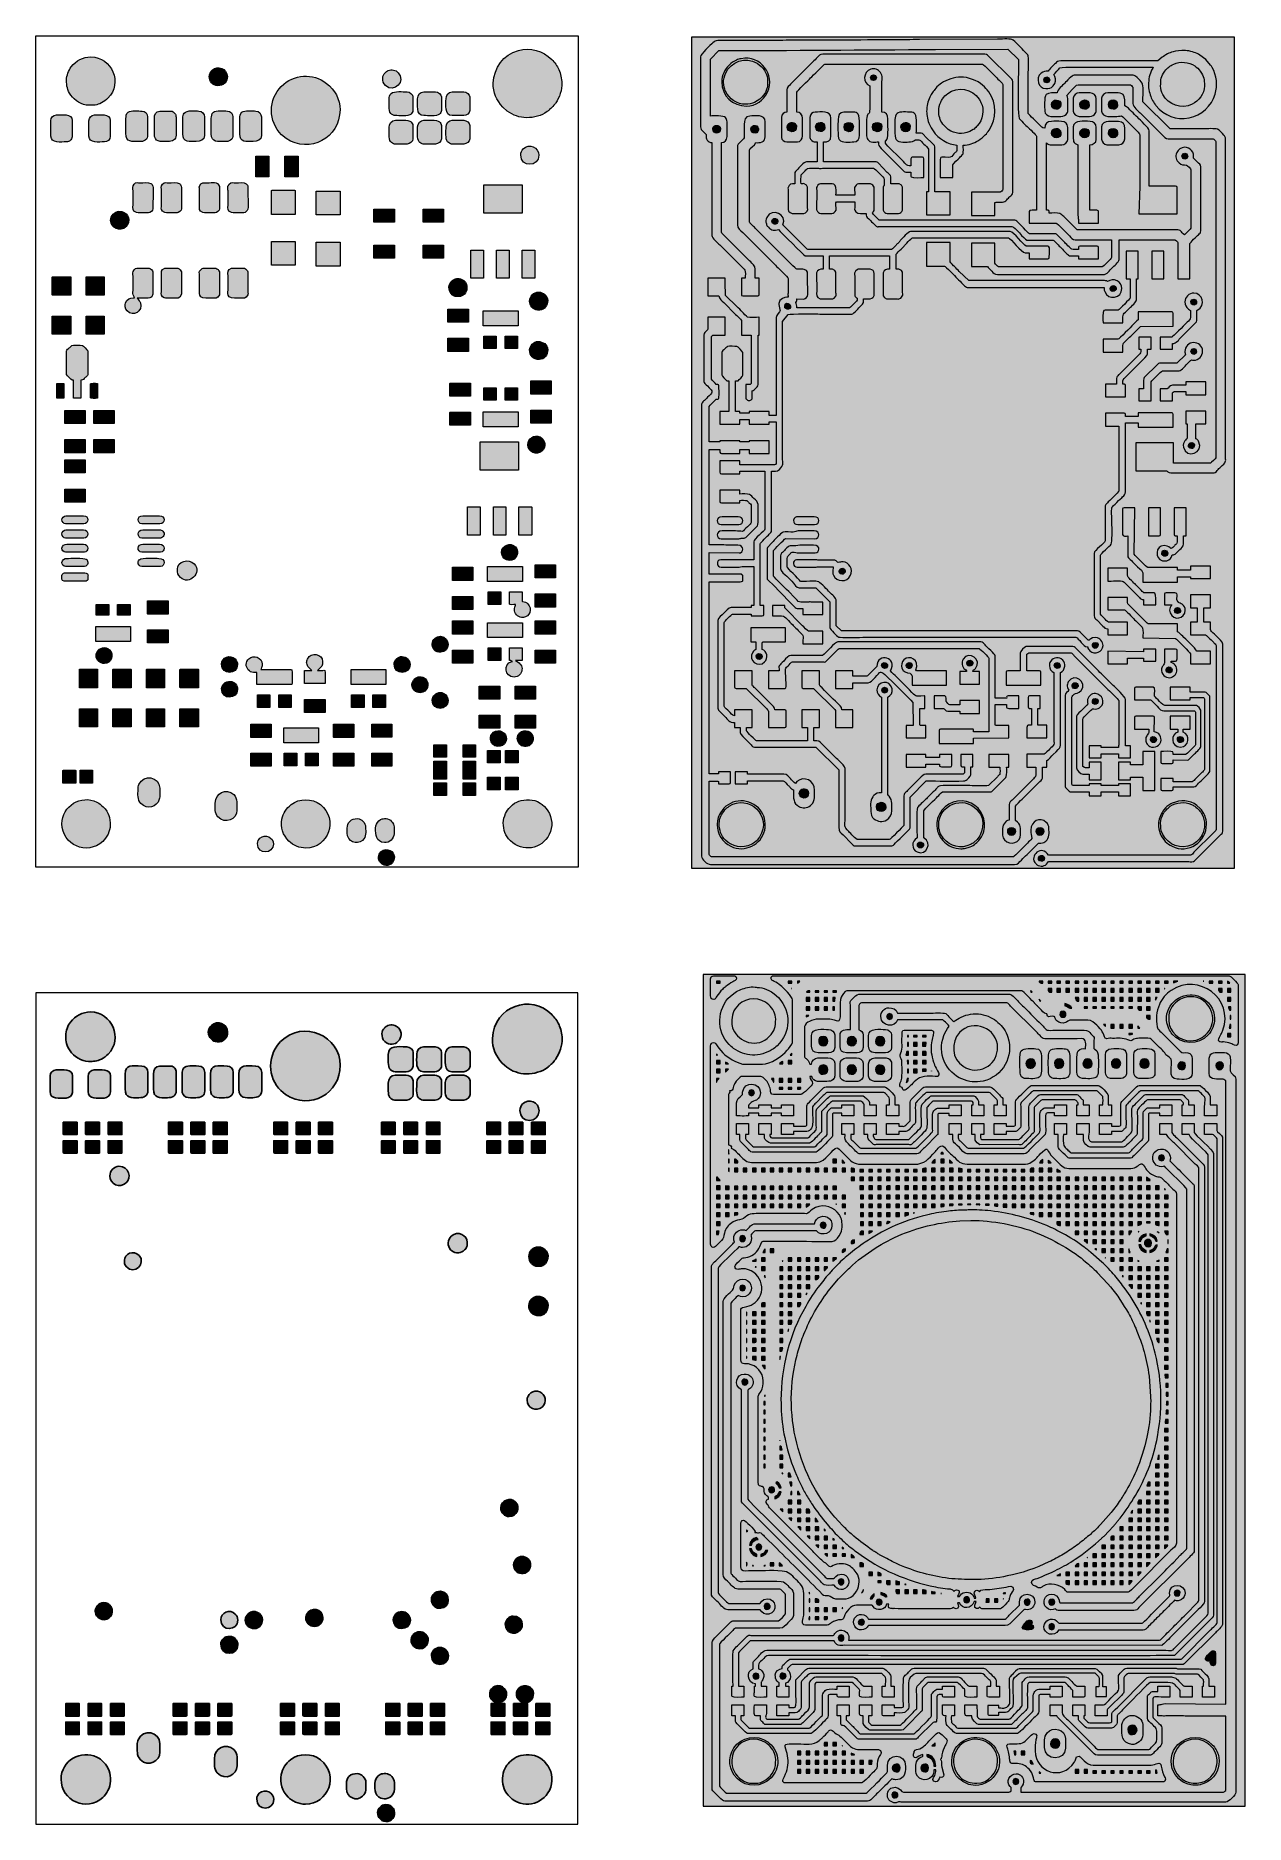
# Model space of a CAD drawing. Header units: centimetres. Extents: x 25 to 35.8, y -8.7 to 7.3.
import ezdxf

# ---------------------------------------------------------------- set-up
doc = ezdxf.new("R2010")
doc.units = ezdxf.units.CM
doc.header["$MEASUREMENT"] = 0
doc.layers.add('Layer 1', color=7, linetype='Continuous')

msp = doc.modelspace()

# ---------------------------------------------------------------- hatches: boundary and pattern name
at = {"layer": 'Layer 1', "true_color": 0xed3237}
h = msp.add_hatch(color=240, dxfattribs=at)
edge = h.paths.add_edge_path()
edge.add_spline(control_points=[(30.84061, 7.2639), (30.84061, 7.2639), (30.84061, -0.1601), (30.84061, -0.1601), (30.84061, -0.1601), (35.67855, -0.1601), (35.67855, -0.1601), (35.67855, -0.1601), (35.67855, 7.2639), (35.67855, 7.2639), (35.67855, 7.2639), (30.84061, 7.2639), (30.84061, 7.2639)], knot_values=[0, 0, 0, 0, 0.25, 0.25, 0.25, 0.5, 0.5, 0.5, 0.75, 0.75, 0.75, 1, 1, 1, 1], degree=3, periodic=1)
h = msp.add_hatch(color=240, dxfattribs=at)
edge = h.paths.add_edge_path()
edge.add_spline(control_points=[(35.3152, 6.18054), (35.32859, 6.17107), (35.33978, 6.1572), (35.35125, 6.14561), (35.36397, 6.13276), (35.38148, 6.12407), (35.38148, 6.10303), (35.38148, 6.10303), (35.38148, 5.5316), (35.38148, 5.5316), (35.38148, 5.5146), (35.3697, 5.50747), (35.35918, 5.49695), (35.34806, 5.48583), (35.2842, 5.42624), (35.28309, 5.41732), (35.28309, 5.41732), (35.28309, 5.10321), (35.28309, 5.10321), (35.28309, 5.10321), (35.17552, 5.10321), (35.17552, 5.10321), (35.17552, 5.10321), (35.17552, 5.42684), (35.17552, 5.42684), (35.17552, 5.43285), (35.15596, 5.45241), (35.14995, 5.45241), (35.14995, 5.45241), (34.65146, 5.45241), (34.65146, 5.45241), (34.65146, 5.45241), (34.65146, 5.27446), (34.65146, 5.27446), (34.65146, 5.25449), (34.60399, 5.21463), (34.58948, 5.20012), (34.57022, 5.18086), (34.54126, 5.1413), (34.51197, 5.1413), (34.51197, 5.1413), (33.56611, 5.1413), (33.56611, 5.1413), (33.53924, 5.1413), (33.53195, 5.15677), (33.51559, 5.17314), (33.50627, 5.18246), (33.48366, 5.20145), (33.47828, 5.21432), (33.47828, 5.21432), (33.33458, 5.21432), (33.33458, 5.21432), (33.33458, 5.21432), (33.33458, 5.42032), (33.33458, 5.42032), (33.33458, 5.42032), (33.54372, 5.42032), (33.54372, 5.42032), (33.54372, 5.42032), (33.54372, 5.24271), (33.54372, 5.24271), (33.54372, 5.23678), (33.56971, 5.21079), (33.57563, 5.21079), (33.57563, 5.21079), (34.50224, 5.21077), (34.50224, 5.21077), (34.51121, 5.21278), (34.58316, 5.28475), (34.58515, 5.29351), (34.58515, 5.29351), (34.58515, 5.45241), (34.58515, 5.45241), (34.58515, 5.45241), (34.26122, 5.45241), (34.26122, 5.45241), (34.23368, 5.45241), (34.2258, 5.46914), (34.20911, 5.48583), (34.19306, 5.50187), (34.10069, 5.59946), (34.08983, 5.60162), (34.08983, 5.60162), (33.84877, 5.60162), (33.84877, 5.60162), (33.84877, 5.60162), (33.84877, 5.70303), (33.84877, 5.70303), (33.84877, 5.72338), (33.8976, 5.71654), (33.91543, 5.71565), (33.91543, 5.71565), (33.91543, 6.37599), (33.91543, 6.37599), (33.91435, 6.3843), (33.84665, 6.44818), (33.83775, 6.45673), (33.82388, 6.47004), (33.76547, 6.52389), (33.759, 6.53878), (33.74944, 6.56078), (33.75195, 6.7697), (33.75206, 6.8032), (33.75236, 6.88926), (33.75384, 6.97527), (33.75432, 7.0613), (33.75432, 7.0613), (33.66011, 7.15399), (33.66011, 7.15399), (33.66011, 7.15399), (33.01384, 7.15083), (33.01384, 7.15083), (32.36967, 7.14768), (31.72551, 7.14093), (31.08132, 7.14208), (31.08132, 7.14208), (31.00449, 7.06371), (31.00449, 7.06371), (31.00449, 7.06371), (31.00449, 6.55496), (31.00449, 6.55496), (31.03243, 6.56335), (31.12293, 6.56128), (31.13951, 6.54239), (31.14879, 6.53181), (31.15367, 6.52043), (31.15367, 6.50621), (31.15367, 6.50621), (31.15367, 6.37288), (31.15367, 6.37288), (31.15367, 6.34094), (31.1329, 6.3228), (31.10288, 6.31936), (31.10288, 6.31936), (31.10288, 5.51891), (31.10288, 5.51891), (31.10288, 5.51059), (31.13275, 5.48551), (31.1393, 5.47896), (31.1393, 5.47896), (31.3345, 5.28372), (31.3345, 5.28372), (31.34773, 5.27049), (31.36096, 5.25727), (31.37418, 5.24404), (31.38352, 5.2347), (31.39627, 5.2228), (31.40139, 5.21044), (31.40885, 5.19245), (31.40481, 5.13317), (31.40444, 5.10921), (31.40444, 5.10921), (31.43933, 5.10921), (31.43933, 5.10921), (31.43933, 5.10921), (31.43933, 4.96335), (31.43933, 4.96335), (31.43933, 4.95435), (31.43581, 4.95083), (31.42681, 4.95083), (31.42681, 4.95083), (31.2935, 4.95083), (31.2935, 4.95083), (31.2845, 4.95083), (31.28098, 4.95435), (31.28098, 4.96335), (31.28098, 4.96335), (31.28098, 5.10921), (31.28098, 5.10921), (31.28098, 5.10921), (31.31593, 5.10921), (31.31593, 5.10921), (31.31625, 5.12575), (31.31858, 5.17138), (31.31337, 5.18165), (31.30914, 5.18999), (31.28678, 5.20869), (31.27948, 5.21599), (31.27948, 5.21599), (31.08903, 5.40647), (31.08903, 5.40647), (31.07365, 5.42185), (31.01753, 5.46975), (31.01753, 5.49033), (31.01753, 5.49033), (31.01753, 6.31938), (31.01753, 6.31938), (31.01002, 6.32032), (30.9996, 6.32272), (30.99372, 6.32567), (30.9784, 6.33335), (30.97058, 6.34708), (30.96783, 6.36352), (30.96627, 6.37291), (30.96804, 6.38449), (30.96688, 6.39105), (30.96123, 6.40964), (30.91596, 6.42344), (30.91596, 6.46176), (30.91596, 6.46176), (30.91596, 7.08399), (30.91596, 7.08399), (30.91596, 7.11025), (31.0062, 7.1895), (31.02711, 7.21071), (31.04185, 7.22564), (31.04919, 7.22976), (31.0712, 7.22996), (31.0712, 7.22996), (31.48077, 7.22984), (31.48077, 7.22984), (31.55697, 7.22982), (31.6331, 7.23302), (31.7093, 7.23302), (32.0193, 7.23302), (32.32929, 7.23619), (32.63929, 7.23619), (32.71653, 7.23619), (32.79374, 7.23902), (32.87099, 7.23937), (32.87099, 7.23937), (33.5661, 7.24254), (33.5661, 7.24254), (33.59478, 7.24267), (33.66914, 7.24915), (33.69448, 7.23951), (33.72298, 7.22866), (33.78754, 7.15405), (33.81025, 7.13134), (33.84681, 7.09478), (33.84208, 7.10104), (33.84208, 7.04589), (33.84208, 6.89033), (33.84202, 6.73507), (33.84196, 6.57994), (33.84716, 6.56885), (33.92651, 6.49443), (33.94197, 6.47896), (33.96374, 6.45719), (33.96033, 6.4494), (33.98846, 6.44891), (33.98934, 6.48779), (34.00729, 6.50921), (34.04856, 6.50921), (34.09571, 6.50921), (34.1944, 6.52611), (34.1944, 6.45541), (34.1944, 6.45541), (34.1944, 6.34748), (34.1944, 6.34748), (34.1944, 6.32108), (34.16553, 6.30003), (34.14061, 6.30003), (34.14061, 6.30003), (34.03587, 6.30003), (34.03587, 6.30003), (34.01983, 6.30003), (34.01384, 6.30828), (34.00395, 6.31616), (34.00395, 6.31616), (34.00395, 5.71557), (34.00395, 5.71557), (34.03008, 5.71564), (34.02944, 5.7163), (34.02936, 5.69018), (34.05286, 5.69051), (34.10428, 5.69418), (34.12284, 5.68694), (34.1364, 5.68166), (34.14918, 5.66841), (34.15938, 5.65835), (34.15938, 5.65835), (34.27832, 5.54095), (34.27832, 5.54095), (34.27832, 5.54095), (35.1563, 5.54096), (35.1563, 5.54096), (35.21424, 5.54096), (35.19909, 5.52252), (35.23559, 5.49718), (35.24756, 5.50654), (35.29236, 5.55012), (35.29296, 5.557), (35.29296, 5.557), (35.29296, 6.07764), (35.29296, 6.07764), (35.29296, 6.08523), (35.26214, 6.11303), (35.25376, 6.11908), (35.22853, 6.11911), (35.20775, 6.12027), (35.18833, 6.13807), (35.16176, 6.16243), (35.15091, 6.19642), (35.16661, 6.23004), (35.1788, 6.25615), (35.20608, 6.27746), (35.23565, 6.27746), (35.28893, 6.27746), (35.32619, 6.23285), (35.3152, 6.18054)], knot_values=[0, 0, 0, 0, 0.01, 0.01, 0.01, 0.02, 0.02, 0.02, 0.03, 0.03, 0.03, 0.04, 0.04, 0.04, 0.05, 0.05, 0.05, 0.06, 0.06, 0.06, 0.07, 0.07, 0.07, 0.08, 0.08, 0.08, 0.09, 0.09, 0.09, 0.1, 0.1, 0.1, 0.11, 0.11, 0.11, 0.12, 0.12, 0.12, 0.13, 0.13, 0.13, 0.14, 0.14, 0.14, 0.15, 0.15, 0.15, 0.16, 0.16, 0.16, 0.17, 0.17, 0.17, 0.18, 0.18, 0.18, 0.19, 0.19, 0.19, 0.2, 0.2, 0.2, 0.21, 0.21, 0.21, 0.22, 0.22, 0.22, 0.23, 0.23, 0.23, 0.24, 0.24, 0.24, 0.25, 0.25, 0.25, 0.26, 0.26, 0.26, 0.27, 0.27, 0.27, 0.28, 0.28, 0.28, 0.29, 0.29, 0.29, 0.3, 0.3, 0.3, 0.31, 0.31, 0.31, 0.32, 0.32, 0.32, 0.33, 0.33, 0.33, 0.34, 0.34, 0.34, 0.35, 0.35, 0.35, 0.36, 0.36, 0.36, 0.37, 0.37, 0.37, 0.38, 0.38, 0.38, 0.39, 0.39, 0.39, 0.4, 0.4, 0.4, 0.41, 0.41, 0.41, 0.42, 0.42, 0.42, 0.43, 0.43, 0.43, 0.44, 0.44, 0.44, 0.45, 0.45, 0.45, 0.46, 0.46, 0.46, 0.47, 0.47, 0.47, 0.48, 0.48, 0.48, 0.49, 0.49, 0.49, 0.5, 0.5, 0.5, 0.51, 0.51, 0.51, 0.52, 0.52, 0.52, 0.53, 0.53, 0.53, 0.54, 0.54, 0.54, 0.55, 0.55, 0.55, 0.56, 0.56, 0.56, 0.57, 0.57, 0.57, 0.58, 0.58, 0.58, 0.59, 0.59, 0.59, 0.6, 0.6, 0.6, 0.61, 0.61, 0.61, 0.62, 0.62, 0.62, 0.63, 0.63, 0.63, 0.64, 0.64, 0.64, 0.65, 0.65, 0.65, 0.66, 0.66, 0.66, 0.67, 0.67, 0.67, 0.68, 0.68, 0.68, 0.69, 0.69, 0.69, 0.7, 0.7, 0.7, 0.71, 0.71, 0.71, 0.72, 0.72, 0.72, 0.73, 0.73, 0.73, 0.74, 0.74, 0.74, 0.75, 0.75, 0.75, 0.76, 0.76, 0.76, 0.77, 0.77, 0.77, 0.78, 0.78, 0.78, 0.79, 0.79, 0.79, 0.8, 0.8, 0.8, 0.81, 0.81, 0.81, 0.82, 0.82, 0.82, 0.83, 0.83, 0.83, 0.84, 0.84, 0.84, 0.85, 0.85, 0.85, 0.86, 0.86, 0.86, 0.87, 0.87, 0.87, 0.88, 0.88, 0.88, 0.89, 0.89, 0.89, 0.9, 0.9, 0.9, 0.91, 0.91, 0.91, 0.92, 0.92, 0.92, 0.93, 0.93, 0.93, 0.94, 0.94, 0.94, 0.95, 0.95, 0.95, 0.96, 0.96, 0.96, 0.97, 0.97, 0.97, 0.98, 0.98, 0.98, 0.99, 0.99, 0.99, 1, 1, 1, 1], degree=3, periodic=1)
at = {"layer": 'Layer 1', "true_color": 0x373435}
h = msp.add_hatch(color=250, dxfattribs=at)
edge = h.paths.add_edge_path()
edge.add_spline(control_points=[(25.25926, 6.87936), (25.25926, 6.8216), (25.26574, 6.79213), (25.29774, 6.74366), (25.32986, 6.69502), (25.3982, 6.65261), (25.4574, 6.65261), (25.50296, 6.65261), (25.5285, 6.65266), (25.57063, 6.67318), (25.5923, 6.68373), (25.61226, 6.70011), (25.62925, 6.71702), (25.76254, 6.84955), (25.66388, 7.08388), (25.47645, 7.08388), (25.40609, 7.08388), (25.34314, 7.05142), (25.30079, 6.99569), (25.27832, 6.96611), (25.25926, 6.91674), (25.25926, 6.87936)], knot_values=[0, 0, 0, 0, 0.14285714, 0.14285714, 0.14285714, 0.28571429, 0.28571429, 0.28571429, 0.42857143, 0.42857143, 0.42857143, 0.57142857, 0.57142857, 0.57142857, 0.71428571, 0.71428571, 0.71428571, 0.85714286, 0.85714286, 0.85714286, 1, 1, 1, 1], degree=3, periodic=1)
h = msp.add_hatch(color=250, dxfattribs=at)
edge = h.paths.add_edge_path()
edge.add_spline(control_points=[(29.36464, 6.5415), (29.43229, 6.5415), (29.4946, 6.55664), (29.54945, 6.59715), (29.55671, 6.60252), (29.56334, 6.60805), (29.57013, 6.61399), (29.59001, 6.63134), (29.59193, 6.63234), (29.60909, 6.65322), (29.6148, 6.66018), (29.62015, 6.66716), (29.62528, 6.67456), (29.65628, 6.71923), (29.68295, 6.79539), (29.67978, 6.85002), (29.67738, 6.89136), (29.66907, 6.93458), (29.65206, 6.97251), (29.63652, 7.00717), (29.61561, 7.03556), (29.58884, 7.06233), (29.51054, 7.14065), (29.39823, 7.17162), (29.29117, 7.14238), (29.15591, 7.10545), (29.07455, 6.98909), (29.06739, 6.85157), (29.06293, 6.76577), (29.09884, 6.69858), (29.15165, 6.63486), (29.15165, 6.63486), (29.1926, 6.6003), (29.1926, 6.6003), (29.24253, 6.56365), (29.30235, 6.5415), (29.36464, 6.5415)], knot_values=[0, 0, 0, 0, 0.08333333, 0.08333333, 0.08333333, 0.16666667, 0.16666667, 0.16666667, 0.25, 0.25, 0.25, 0.33333333, 0.33333333, 0.33333333, 0.41666667, 0.41666667, 0.41666667, 0.5, 0.5, 0.5, 0.58333333, 0.58333333, 0.58333333, 0.66666667, 0.66666667, 0.66666667, 0.75, 0.75, 0.75, 0.83333333, 0.83333333, 0.83333333, 0.91666667, 0.91666667, 0.91666667, 1, 1, 1, 1], degree=3, periodic=1)
at = {"layer": 'Layer 1', "true_color": 0xed3237}
h = msp.add_hatch(color=240, dxfattribs=at)
edge = h.paths.add_edge_path()
edge.add_spline(control_points=[(31.1064, 6.86176), (31.1064, 6.92002), (31.13094, 6.97142), (31.17155, 7.01229), (31.19225, 7.03313), (31.2111, 7.04312), (31.23709, 7.05604), (31.25175, 7.06332), (31.26358, 7.06544), (31.27944, 7.06865), (31.44908, 7.10297), (31.58878, 6.92605), (31.5142, 6.76942), (31.47991, 6.69742), (31.40959, 6.64607), (31.32841, 6.64607), (31.20295, 6.64607), (31.1064, 6.73466), (31.1064, 6.86176)], knot_values=[0, 0, 0, 0, 0.16666667, 0.16666667, 0.16666667, 0.33333333, 0.33333333, 0.33333333, 0.5, 0.5, 0.5, 0.66666667, 0.66666667, 0.66666667, 0.83333333, 0.83333333, 0.83333333, 1, 1, 1, 1], degree=3, periodic=1)
h = msp.add_hatch(color=240, dxfattribs=at)
edge = h.paths.add_edge_path()
edge.add_spline(control_points=[(31.31889, 6.66159), (31.34502, 6.66159), (31.3755, 6.66682), (31.39911, 6.67817), (31.46459, 6.70965), (31.51586, 6.77052), (31.51586, 6.84589), (31.51586, 6.91074), (31.50582, 6.95152), (31.459, 6.99837), (31.459, 6.99837), (31.42212, 7.02757), (31.42212, 7.02757), (31.31413, 7.09091), (31.19203, 7.04652), (31.13851, 6.93565), (31.13121, 6.92053), (31.12065, 6.87256), (31.12196, 6.85614), (31.12196, 6.85614), (31.12839, 6.81489), (31.12839, 6.81489), (31.13077, 6.80337), (31.13578, 6.78794), (31.14066, 6.77726), (31.17206, 6.70841), (31.24298, 6.66159), (31.31889, 6.66159)], knot_values=[0, 0, 0, 0, 0.11111111, 0.11111111, 0.11111111, 0.22222222, 0.22222222, 0.22222222, 0.33333333, 0.33333333, 0.33333333, 0.44444444, 0.44444444, 0.44444444, 0.55555556, 0.55555556, 0.55555556, 0.66666667, 0.66666667, 0.66666667, 0.77777778, 0.77777778, 0.77777778, 0.88888889, 0.88888889, 0.88888889, 1, 1, 1, 1], degree=3, periodic=1)
h = msp.add_hatch(color=240, dxfattribs=at)
edge = h.paths.add_edge_path()
edge.add_spline(control_points=[(33.55433, 5.78892), (33.54903, 5.7853), (33.54948, 5.7849), (33.54372, 5.78328), (33.54372, 5.78328), (33.54372, 5.66829), (33.54372, 5.66829), (33.54372, 5.66829), (33.33458, 5.66829), (33.33458, 5.66829), (33.33458, 5.66829), (33.33458, 5.87746), (33.33458, 5.87746), (33.33458, 5.87746), (33.5915, 5.87746), (33.5915, 5.87746), (33.5975, 5.87746), (33.61389, 5.89386), (33.61389, 5.89986), (33.61389, 5.89986), (33.61389, 6.83954), (33.61389, 6.83954), (33.61389, 6.84822), (33.57831, 6.87865), (33.57113, 6.88583), (33.5528, 6.90417), (33.44451, 7.01812), (33.4328, 7.02067), (33.4328, 7.02067), (32.02691, 7.02069), (32.02691, 7.02069), (32.01537, 7.01806), (31.91679, 6.91425), (31.89948, 6.89695), (31.88218, 6.87965), (31.77838, 6.78103), (31.77578, 6.7697), (31.77578, 6.7697), (31.77578, 6.59169), (31.77578, 6.59169), (31.80684, 6.59044), (31.82656, 6.56967), (31.82656, 6.53795), (31.82656, 6.53795), (31.82656, 6.37922), (31.82656, 6.37922), (31.82656, 6.35457), (31.80945, 6.32543), (31.7823, 6.32543), (31.7823, 6.32543), (31.68708, 6.32543), (31.68708, 6.32543), (31.6644, 6.32543), (31.63964, 6.34221), (31.63964, 6.36653), (31.63964, 6.36653), (31.63964, 6.5443), (31.63964, 6.5443), (31.63964, 6.57287), (31.66015, 6.59048), (31.68725, 6.59168), (31.68725, 6.59168), (31.68725, 6.79192), (31.68725, 6.79192), (31.68725, 6.81319), (31.70716, 6.82736), (31.72067, 6.84087), (31.72067, 6.84087), (31.91905, 7.03928), (31.91905, 7.03928), (31.93227, 7.0525), (31.94558, 7.06564), (31.95875, 7.07891), (31.97543, 7.09573), (31.97855, 7.10921), (32.00766, 7.10921), (32.00766, 7.10921), (33.45502, 7.10921), (33.45502, 7.10921), (33.47333, 7.10921), (33.48429, 7.09547), (33.49602, 7.08373), (33.49602, 7.08373), (33.67694, 6.90277), (33.67694, 6.90277), (33.6879, 6.89181), (33.70242, 6.88247), (33.70242, 6.86494), (33.70242, 6.86494), (33.70242, 5.87446), (33.70242, 5.87446), (33.70242, 5.85533), (33.69043, 5.84895), (33.67836, 5.83815), (33.66932, 5.83006), (33.65786, 5.81917), (33.65043, 5.80969), (33.63827, 5.79418), (33.63118, 5.78892), (33.61069, 5.7888), (33.5919, 5.78869), (33.57312, 5.78891), (33.55433, 5.78892)], knot_values=[0, 0, 0, 0, 0.02941176, 0.02941176, 0.02941176, 0.05882353, 0.05882353, 0.05882353, 0.08823529, 0.08823529, 0.08823529, 0.11764706, 0.11764706, 0.11764706, 0.14705882, 0.14705882, 0.14705882, 0.17647059, 0.17647059, 0.17647059, 0.20588235, 0.20588235, 0.20588235, 0.23529412, 0.23529412, 0.23529412, 0.26470588, 0.26470588, 0.26470588, 0.29411765, 0.29411765, 0.29411765, 0.32352941, 0.32352941, 0.32352941, 0.35294118, 0.35294118, 0.35294118, 0.38235294, 0.38235294, 0.38235294, 0.41176471, 0.41176471, 0.41176471, 0.44117647, 0.44117647, 0.44117647, 0.47058824, 0.47058824, 0.47058824, 0.5, 0.5, 0.5, 0.52941176, 0.52941176, 0.52941176, 0.55882353, 0.55882353, 0.55882353, 0.58823529, 0.58823529, 0.58823529, 0.61764706, 0.61764706, 0.61764706, 0.64705882, 0.64705882, 0.64705882, 0.67647059, 0.67647059, 0.67647059, 0.70588235, 0.70588235, 0.70588235, 0.73529412, 0.73529412, 0.73529412, 0.76470588, 0.76470588, 0.76470588, 0.79411765, 0.79411765, 0.79411765, 0.82352941, 0.82352941, 0.82352941, 0.85294118, 0.85294118, 0.85294118, 0.88235294, 0.88235294, 0.88235294, 0.91176471, 0.91176471, 0.91176471, 0.94117647, 0.94117647, 0.94117647, 0.97058824, 0.97058824, 0.97058824, 1, 1, 1, 1], degree=3, periodic=1)
h = msp.add_hatch(color=240, dxfattribs=at)
edge = h.paths.add_edge_path()
edge.add_spline(control_points=[(34.01841, 6.95683), (34.03596, 6.98248), (34.06183, 7.00465), (34.08374, 7.02658), (34.10207, 7.04493), (34.10192, 7.04896), (34.13102, 7.04896), (34.13102, 7.04896), (34.99652, 7.04889), (34.99652, 7.04889), (34.99652, 7.04889), (35.0358, 7.08136), (35.0358, 7.08136), (35.0663, 7.10373), (35.09709, 7.12097), (35.1339, 7.13075), (35.1537, 7.13601), (35.21299, 7.1464), (35.23178, 7.14284), (35.24127, 7.14104), (35.24985, 7.14019), (35.25941, 7.1395), (35.28096, 7.13793), (35.30148, 7.13126), (35.3219, 7.12454), (35.33855, 7.11906), (35.35751, 7.11034), (35.37269, 7.10104), (35.37269, 7.10104), (35.42605, 7.06139), (35.42605, 7.06139), (35.42605, 7.06139), (35.46853, 7.01149), (35.46853, 7.01149), (35.47367, 7.00446), (35.47736, 6.99701), (35.48195, 6.98971), (35.52414, 6.92256), (35.53195, 6.82707), (35.50954, 6.75175), (35.47768, 6.6447), (35.38734, 6.56302), (35.27775, 6.54112), (35.15748, 6.51709), (35.05919, 6.56043), (34.98025, 6.65105), (34.97749, 6.65422), (34.97531, 6.65647), (34.97286, 6.65998), (34.96265, 6.67459), (34.95316, 6.68997), (34.94519, 6.70592), (34.93621, 6.72386), (34.93116, 6.74067), (34.92529, 6.75968), (34.91066, 6.80706), (34.91326, 6.8395), (34.91851, 6.88742), (34.92118, 6.91177), (34.92906, 6.93542), (34.93894, 6.95773), (34.94238, 6.9655), (34.95182, 6.98249), (34.95542, 6.9921), (34.95542, 6.9921), (34.23583, 6.9921), (34.23583, 6.9921), (34.21603, 6.9921), (34.1373, 6.99703), (34.12426, 6.98575), (34.10745, 6.97121), (34.08437, 6.93986), (34.06852, 6.92768), (34.08537, 6.9017), (34.09261, 6.87655), (34.0776, 6.84625), (34.0776, 6.84625), (34.0633, 6.82496), (34.0633, 6.82496), (34.04286, 6.80297), (34.02603, 6.80162), (33.99778, 6.80162), (33.93296, 6.80162), (33.90257, 6.89482), (33.95537, 6.93945), (33.97648, 6.95729), (33.992, 6.95685), (34.01841, 6.95683)], knot_values=[0, 0, 0, 0, 0.03448276, 0.03448276, 0.03448276, 0.06896552, 0.06896552, 0.06896552, 0.10344828, 0.10344828, 0.10344828, 0.13793103, 0.13793103, 0.13793103, 0.17241379, 0.17241379, 0.17241379, 0.20689655, 0.20689655, 0.20689655, 0.24137931, 0.24137931, 0.24137931, 0.27586207, 0.27586207, 0.27586207, 0.31034483, 0.31034483, 0.31034483, 0.34482759, 0.34482759, 0.34482759, 0.37931034, 0.37931034, 0.37931034, 0.4137931, 0.4137931, 0.4137931, 0.44827586, 0.44827586, 0.44827586, 0.48275862, 0.48275862, 0.48275862, 0.51724138, 0.51724138, 0.51724138, 0.55172414, 0.55172414, 0.55172414, 0.5862069, 0.5862069, 0.5862069, 0.62068966, 0.62068966, 0.62068966, 0.65517241, 0.65517241, 0.65517241, 0.68965517, 0.68965517, 0.68965517, 0.72413793, 0.72413793, 0.72413793, 0.75862069, 0.75862069, 0.75862069, 0.79310345, 0.79310345, 0.79310345, 0.82758621, 0.82758621, 0.82758621, 0.86206897, 0.86206897, 0.86206897, 0.89655172, 0.89655172, 0.89655172, 0.93103448, 0.93103448, 0.93103448, 0.96551724, 0.96551724, 0.96551724, 1, 1, 1, 1], degree=3, periodic=1)
h = msp.add_hatch(color=240, dxfattribs=at)
edge = h.paths.add_edge_path()
edge.add_spline(control_points=[(35.02282, 6.82367), (35.02282, 6.79882), (35.03159, 6.77189), (35.0426, 6.74987), (35.08985, 6.65543), (35.20955, 6.61401), (35.30416, 6.66125), (35.36274, 6.6905), (35.41357, 6.75643), (35.41357, 6.82367), (35.41357, 6.88834), (35.41109, 6.90381), (35.37537, 6.95791), (35.36412, 6.97494), (35.34417, 6.992), (35.32733, 7.00347), (35.27511, 7.03906), (35.19701, 7.04757), (35.13957, 7.01996), (35.10392, 7.00282), (35.08536, 6.989), (35.06114, 6.95749), (35.02598, 6.91176), (35.02282, 6.87934), (35.02282, 6.82367)], knot_values=[0, 0, 0, 0, 0.125, 0.125, 0.125, 0.25, 0.25, 0.25, 0.375, 0.375, 0.375, 0.5, 0.5, 0.5, 0.625, 0.625, 0.625, 0.75, 0.75, 0.75, 0.875, 0.875, 0.875, 1, 1, 1, 1], degree=3, periodic=1)
at = {"layer": 'Layer 1', "true_color": 0x373435}
h = msp.add_hatch(color=250, dxfattribs=at)
edge = h.paths.add_edge_path()
edge.add_spline(control_points=[(26.53205, 6.90793), (26.53205, 6.86909), (26.566, 6.82722), (26.6064, 6.82722), (26.63839, 6.82722), (26.65064, 6.82961), (26.67351, 6.85337), (26.68875, 6.8692), (26.69544, 6.88754), (26.69447, 6.90961), (26.6914, 6.97999), (26.60889, 7.01445), (26.55818, 6.96556), (26.54366, 6.95156), (26.53205, 6.92832), (26.53205, 6.90793)], knot_values=[0, 0, 0, 0, 0.2, 0.2, 0.2, 0.4, 0.4, 0.4, 0.6, 0.6, 0.6, 0.8, 0.8, 0.8, 1, 1, 1, 1], degree=3, periodic=1)
h = msp.add_hatch(color=250, dxfattribs=at)
edge = h.paths.add_edge_path()
edge.add_spline(control_points=[(27.08751, 6.60634), (27.08751, 6.52629), (27.12051, 6.44664), (27.17691, 6.39021), (27.17691, 6.39021), (27.21865, 6.35646), (27.21865, 6.35646), (27.4312, 6.21612), (27.69962, 6.35981), (27.69962, 6.61269), (27.69962, 6.70679), (27.65521, 6.79185), (27.58058, 6.84846), (27.4547, 6.94393), (27.28786, 6.93231), (27.17569, 6.82105), (27.11929, 6.76511), (27.08751, 6.68555), (27.08751, 6.60634)], knot_values=[0, 0, 0, 0, 0.16666667, 0.16666667, 0.16666667, 0.33333333, 0.33333333, 0.33333333, 0.5, 0.5, 0.5, 0.66666667, 0.66666667, 0.66666667, 0.83333333, 0.83333333, 0.83333333, 1, 1, 1, 1], degree=3, periodic=1)
h = msp.add_hatch(color=250, dxfattribs=at)
edge = h.paths.add_edge_path()
edge.add_spline(control_points=[(28.08098, 6.89523), (28.08098, 6.86969), (28.08446, 6.84659), (28.10424, 6.82858), (28.18497, 6.75505), (28.28998, 6.87024), (28.21933, 6.9435), (28.19474, 6.969), (28.16265, 6.97516), (28.12972, 6.96243), (28.11843, 6.95806), (28.11195, 6.95229), (28.10356, 6.94385), (28.10307, 6.94335), (28.10257, 6.94286), (28.10208, 6.94234), (28.09007, 6.92964), (28.08098, 6.91309), (28.08098, 6.89523)], knot_values=[0, 0, 0, 0, 0.16666667, 0.16666667, 0.16666667, 0.33333333, 0.33333333, 0.33333333, 0.5, 0.5, 0.5, 0.66666667, 0.66666667, 0.66666667, 0.83333333, 0.83333333, 0.83333333, 1, 1, 1, 1], degree=3, periodic=1)
at = {"layer": 'Layer 1', "true_color": 0xed3237}
h = msp.add_hatch(color=240, dxfattribs=at)
edge = h.paths.add_edge_path()
edge.add_spline(control_points=[(32.4268, 6.82776), (32.36746, 6.84615), (32.36212, 6.9518), (32.43652, 6.9745), (32.47129, 6.98511), (32.50074, 6.97227), (32.52338, 6.94549), (32.54577, 6.919), (32.53437, 6.87183), (32.53437, 6.83954), (32.53437, 6.83954), (32.53437, 6.59171), (32.53437, 6.59171), (32.572, 6.59064), (32.58833, 6.56917), (32.58833, 6.53161), (32.58833, 6.49368), (32.59552, 6.37682), (32.57963, 6.34802), (32.56841, 6.32769), (32.56611, 6.34474), (32.56609, 6.31593), (32.56892, 6.30296), (32.69775, 6.18055), (32.71838, 6.15991), (32.72618, 6.15211), (32.75642, 6.1177), (32.76566, 6.11406), (32.77209, 6.11153), (32.78625, 6.11216), (32.79493, 6.11234), (32.7943, 6.12994), (32.78942, 6.17906), (32.80082, 6.18668), (32.80282, 6.18802), (32.80512, 6.18857), (32.80751, 6.18857), (32.80751, 6.18857), (32.89639, 6.18857), (32.89639, 6.18857), (32.90539, 6.18857), (32.90891, 6.18505), (32.90891, 6.17605), (32.90891, 6.17605), (32.90891, 6.00797), (32.90891, 6.00797), (32.90891, 6.00797), (32.90591, 6.00797), (32.90591, 6.00797), (32.89157, 6.00797), (32.80607, 6.00171), (32.7972, 6.0127), (32.7919, 6.01925), (32.79442, 6.04387), (32.79491, 6.05554), (32.79491, 6.05554), (32.74903, 6.05476), (32.74903, 6.05476), (32.73337, 6.05787), (32.7315, 6.06529), (32.72049, 6.07631), (32.72049, 6.07631), (32.53005, 6.26679), (32.53005, 6.26679), (32.50432, 6.29253), (32.50604, 6.28986), (32.50616, 6.3254), (32.4746, 6.32488), (32.42843, 6.31697), (32.40877, 6.34631), (32.39989, 6.35955), (32.39824, 6.37639), (32.39824, 6.39192), (32.39824, 6.43075), (32.39317, 6.52783), (32.40266, 6.5599), (32.41176, 6.59062), (32.4268, 6.55853), (32.4268, 6.62049), (32.4268, 6.62049), (32.4268, 6.82776), (32.4268, 6.82776)], knot_values=[0, 0, 0, 0, 0.03703704, 0.03703704, 0.03703704, 0.07407407, 0.07407407, 0.07407407, 0.11111111, 0.11111111, 0.11111111, 0.14814815, 0.14814815, 0.14814815, 0.18518519, 0.18518519, 0.18518519, 0.22222222, 0.22222222, 0.22222222, 0.25925926, 0.25925926, 0.25925926, 0.2962963, 0.2962963, 0.2962963, 0.33333333, 0.33333333, 0.33333333, 0.37037037, 0.37037037, 0.37037037, 0.40740741, 0.40740741, 0.40740741, 0.44444444, 0.44444444, 0.44444444, 0.48148148, 0.48148148, 0.48148148, 0.51851852, 0.51851852, 0.51851852, 0.55555556, 0.55555556, 0.55555556, 0.59259259, 0.59259259, 0.59259259, 0.62962963, 0.62962963, 0.62962963, 0.66666667, 0.66666667, 0.66666667, 0.7037037, 0.7037037, 0.7037037, 0.74074074, 0.74074074, 0.74074074, 0.77777778, 0.77777778, 0.77777778, 0.81481481, 0.81481481, 0.81481481, 0.85185185, 0.85185185, 0.85185185, 0.88888889, 0.88888889, 0.88888889, 0.92592593, 0.92592593, 0.92592593, 0.96296296, 0.96296296, 0.96296296, 1, 1, 1, 1], degree=3, periodic=1)
h = msp.add_hatch(color=240, dxfattribs=at)
edge = h.paths.add_edge_path()
edge.add_spline(control_points=[(32.4328, 6.89986), (32.4328, 6.85959), (32.48711, 6.8684), (32.48711, 6.89669), (32.48711, 6.93658), (32.4328, 6.93276), (32.4328, 6.89986)], knot_values=[0, 0, 0, 0, 0.5, 0.5, 0.5, 1, 1, 1, 1], degree=3, periodic=1)
h = msp.add_hatch(color=240, dxfattribs=at)
edge = h.paths.add_edge_path()
edge.add_spline(control_points=[(33.26127, 6.29688), (33.26164, 6.28013), (33.26438, 6.23023), (33.2597, 6.22046), (33.25598, 6.21273), (33.23451, 6.19223), (33.22798, 6.18445), (33.21938, 6.17422), (33.16918, 6.13039), (33.16918, 6.12208), (33.16918, 6.12208), (33.16918, 6.00797), (33.16918, 6.00797), (33.16918, 6.00797), (33.05526, 6.00797), (33.05526, 6.00797), (33.05526, 6.00797), (33.05526, 6.01097), (33.05526, 6.01097), (33.05526, 6.05556), (33.05382, 6.10015), (33.05385, 6.14467), (33.05386, 6.15483), (33.05259, 6.18078), (33.06246, 6.18728), (33.0694, 6.19185), (33.09073, 6.18857), (33.09953, 6.18857), (33.14588, 6.18856), (33.14902, 6.17888), (33.17771, 6.21785), (33.18725, 6.2308), (33.1935, 6.23209), (33.20118, 6.24044), (33.20565, 6.2453), (33.20469, 6.28453), (33.20448, 6.29698), (33.1876, 6.29798), (33.16063, 6.30421), (33.14569, 6.30922), (33.05584, 6.33929), (32.9992, 6.39717), (32.95928, 6.48165), (32.94485, 6.51219), (32.93465, 6.56445), (32.93465, 6.59827), (32.93465, 6.61852), (32.93846, 6.64714), (32.94288, 6.66695), (32.94726, 6.68655), (32.95458, 6.70585), (32.96243, 6.72429), (32.97893, 6.76302), (32.99419, 6.77395), (33.0165, 6.80447), (33.02694, 6.81876), (33.05304, 6.83955), (33.06797, 6.84968), (33.11407, 6.88098), (33.18334, 6.90475), (33.23918, 6.90475), (33.30025, 6.90475), (33.38961, 6.87378), (33.4341, 6.83142), (33.45807, 6.80859), (33.4693, 6.80003), (33.48927, 6.77147), (33.56166, 6.66795), (33.561, 6.53438), (33.49117, 6.42962), (33.48058, 6.41374), (33.47141, 6.40248), (33.45793, 6.38901), (33.43835, 6.36944), (33.42041, 6.35249), (33.39617, 6.33856), (33.35367, 6.31413), (33.31078, 6.29753), (33.26127, 6.29688)], knot_values=[0, 0, 0, 0, 0.03846154, 0.03846154, 0.03846154, 0.07692308, 0.07692308, 0.07692308, 0.11538462, 0.11538462, 0.11538462, 0.15384615, 0.15384615, 0.15384615, 0.19230769, 0.19230769, 0.19230769, 0.23076923, 0.23076923, 0.23076923, 0.26923077, 0.26923077, 0.26923077, 0.30769231, 0.30769231, 0.30769231, 0.34615385, 0.34615385, 0.34615385, 0.38461538, 0.38461538, 0.38461538, 0.42307692, 0.42307692, 0.42307692, 0.46153846, 0.46153846, 0.46153846, 0.5, 0.5, 0.5, 0.53846154, 0.53846154, 0.53846154, 0.57692308, 0.57692308, 0.57692308, 0.61538462, 0.61538462, 0.61538462, 0.65384615, 0.65384615, 0.65384615, 0.69230769, 0.69230769, 0.69230769, 0.73076923, 0.73076923, 0.73076923, 0.76923077, 0.76923077, 0.76923077, 0.80769231, 0.80769231, 0.80769231, 0.84615385, 0.84615385, 0.84615385, 0.88461538, 0.88461538, 0.88461538, 0.92307692, 0.92307692, 0.92307692, 0.96153846, 0.96153846, 0.96153846, 1, 1, 1, 1], degree=3, periodic=1)
h = msp.add_hatch(color=240, dxfattribs=at)
edge = h.paths.add_edge_path()
edge.add_spline(control_points=[(34.0073, 6.85207), (34.04135, 6.85207), (34.04135, 6.90638), (34.0073, 6.90638), (33.97176, 6.90638), (33.97075, 6.85207), (34.0073, 6.85207)], knot_values=[0, 0, 0, 0, 0.5, 0.5, 0.5, 1, 1, 1, 1], degree=3, periodic=1)
h = msp.add_hatch(color=240, dxfattribs=at)
edge = h.paths.add_edge_path()
edge.add_spline(control_points=[(34.09984, 6.76319), (34.10465, 6.7975), (34.14482, 6.82736), (34.16785, 6.85039), (34.18322, 6.86577), (34.23112, 6.92191), (34.2517, 6.92191), (34.2517, 6.92191), (34.77859, 6.92191), (34.77859, 6.92191), (34.79938, 6.92191), (34.85672, 6.86073), (34.86161, 6.84102), (34.87033, 6.80585), (34.86429, 6.72488), (34.86336, 6.68442), (34.86336, 6.68442), (35.10676, 6.44254), (35.10676, 6.44254), (35.20791, 6.44254), (35.30907, 6.44254), (35.41023, 6.44254), (35.43549, 6.44254), (35.50678, 6.44787), (35.52892, 6.43844), (35.54756, 6.4305), (35.57204, 6.40155), (35.58623, 6.38695), (35.59384, 6.37913), (35.59755, 6.37197), (35.60113, 6.36068), (35.60113, 6.36068), (35.60049, 3.5062), (35.60049, 3.5062), (35.60049, 3.49634), (35.60445, 3.48769), (35.60264, 3.47829), (35.59775, 3.45299), (35.57614, 3.44092), (35.55914, 3.42393), (35.54905, 3.41384), (35.53654, 3.40351), (35.52818, 3.39205), (35.51732, 3.37716), (35.50542, 3.36987), (35.4864, 3.36987), (35.4864, 3.36987), (35.11504, 3.36987), (35.11504, 3.36987), (35.08523, 3.36987), (35.08405, 3.38892), (35.07378, 3.38892), (35.07378, 3.38892), (34.80098, 3.38892), (34.80098, 3.38892), (34.80098, 3.38892), (34.80098, 3.63936), (34.80098, 3.63936), (34.80098, 3.63936), (35.13708, 3.63936), (35.13708, 3.63936), (35.13708, 3.63936), (35.13708, 3.45841), (35.13708, 3.45841), (35.13708, 3.45841), (35.46732, 3.45841), (35.46732, 3.45841), (35.47432, 3.45909), (35.51446, 3.49924), (35.51514, 3.5062), (35.51514, 3.5062), (35.51514, 6.32843), (35.51514, 6.32843), (35.51514, 6.33556), (35.49834, 6.34944), (35.49182, 6.354), (35.49182, 6.354), (35.12456, 6.354), (35.12456, 6.354), (35.10218, 6.354), (35.07842, 6.34929), (35.05972, 6.36516), (35.05972, 6.36516), (34.84074, 6.58425), (34.84074, 6.58425), (34.82064, 6.60436), (34.77635, 6.63791), (34.77546, 6.66789), (34.77403, 6.71631), (34.77557, 6.7648), (34.77559, 6.81323), (34.7686, 6.82348), (34.75701, 6.83654), (34.74368, 6.83654), (34.74368, 6.83654), (34.28662, 6.83654), (34.28662, 6.83654), (34.27104, 6.83654), (34.24313, 6.80352), (34.23243, 6.79235), (34.23243, 6.79235), (34.18548, 6.74064), (34.18548, 6.74064), (34.20119, 6.70797), (34.1944, 6.64377), (34.1944, 6.6078), (34.1944, 6.59266), (34.18968, 6.57999), (34.17845, 6.56975), (34.1503, 6.54409), (34.0786, 6.554), (34.04222, 6.554), (34.01729, 6.554), (33.98843, 6.57504), (33.98843, 6.60145), (33.98843, 6.63092), (33.98055, 6.7257), (34.00178, 6.74754), (34.01973, 6.76601), (34.07392, 6.76339), (34.09984, 6.76319)], knot_values=[0, 0, 0, 0, 0.025, 0.025, 0.025, 0.05, 0.05, 0.05, 0.075, 0.075, 0.075, 0.1, 0.1, 0.1, 0.125, 0.125, 0.125, 0.15, 0.15, 0.15, 0.175, 0.175, 0.175, 0.2, 0.2, 0.2, 0.225, 0.225, 0.225, 0.25, 0.25, 0.25, 0.275, 0.275, 0.275, 0.3, 0.3, 0.3, 0.325, 0.325, 0.325, 0.35, 0.35, 0.35, 0.375, 0.375, 0.375, 0.4, 0.4, 0.4, 0.425, 0.425, 0.425, 0.45, 0.45, 0.45, 0.475, 0.475, 0.475, 0.5, 0.5, 0.5, 0.525, 0.525, 0.525, 0.55, 0.55, 0.55, 0.575, 0.575, 0.575, 0.6, 0.6, 0.6, 0.625, 0.625, 0.625, 0.65, 0.65, 0.65, 0.675, 0.675, 0.675, 0.7, 0.7, 0.7, 0.725, 0.725, 0.725, 0.75, 0.75, 0.75, 0.775, 0.775, 0.775, 0.8, 0.8, 0.8, 0.825, 0.825, 0.825, 0.85, 0.85, 0.85, 0.875, 0.875, 0.875, 0.9, 0.9, 0.9, 0.925, 0.925, 0.925, 0.95, 0.95, 0.95, 0.975, 0.975, 0.975, 1, 1, 1, 1], degree=3, periodic=1)
at = {"layer": 'Layer 1', "true_color": 0x373435}
h = msp.add_hatch(color=250, dxfattribs=at)
edge = h.paths.add_edge_path()
edge.add_spline(control_points=[(28.29816, 6.77277), (28.26181, 6.77277), (28.185, 6.78221), (28.15637, 6.75816), (28.14162, 6.74577), (28.13811, 6.72627), (28.13811, 6.70793), (28.13811, 6.67518), (28.13115, 6.60562), (28.15217, 6.5803), (28.16156, 6.56899), (28.17869, 6.56055), (28.19342, 6.56055), (28.22728, 6.56055), (28.30784, 6.55146), (28.33347, 6.57457), (28.3402, 6.58064), (28.3503, 6.59706), (28.3503, 6.60634), (28.3503, 6.60634), (28.3503, 6.72698), (28.3503, 6.72698), (28.3503, 6.75078), (28.32102, 6.77277), (28.29816, 6.77277)], knot_values=[0, 0, 0, 0, 0.125, 0.125, 0.125, 0.25, 0.25, 0.25, 0.375, 0.375, 0.375, 0.5, 0.5, 0.5, 0.625, 0.625, 0.625, 0.75, 0.75, 0.75, 0.875, 0.875, 0.875, 1, 1, 1, 1], degree=3, periodic=1)
h = msp.add_hatch(color=250, dxfattribs=at)
edge = h.paths.add_edge_path()
edge.add_spline(control_points=[(28.39204, 6.7111), (28.39204, 6.66326), (28.37554, 6.56055), (28.44734, 6.56055), (28.4812, 6.56055), (28.56176, 6.55146), (28.58739, 6.57457), (28.59412, 6.58064), (28.60422, 6.59706), (28.60422, 6.60634), (28.60422, 6.60634), (28.60422, 6.72698), (28.60422, 6.72698), (28.60422, 6.75079), (28.57495, 6.77277), (28.55209, 6.77277), (28.55209, 6.77277), (28.44734, 6.77277), (28.44734, 6.77277), (28.41321, 6.77277), (28.39204, 6.74343), (28.39204, 6.7111)], knot_values=[0, 0, 0, 0, 0.14285714, 0.14285714, 0.14285714, 0.28571429, 0.28571429, 0.28571429, 0.42857143, 0.42857143, 0.42857143, 0.57142857, 0.57142857, 0.57142857, 0.71428571, 0.71428571, 0.71428571, 0.85714286, 0.85714286, 0.85714286, 1, 1, 1, 1], degree=3, periodic=1)
h = msp.add_hatch(color=250, dxfattribs=at)
edge = h.paths.add_edge_path()
edge.add_spline(control_points=[(28.64596, 6.7111), (28.64596, 6.66466), (28.629, 6.56055), (28.70127, 6.56055), (28.70127, 6.56055), (28.80601, 6.56055), (28.80601, 6.56055), (28.82819, 6.56055), (28.85814, 6.58302), (28.85814, 6.60634), (28.85814, 6.60634), (28.85814, 6.72698), (28.85814, 6.72698), (28.85814, 6.75079), (28.82887, 6.77277), (28.80601, 6.77277), (28.80601, 6.77277), (28.70127, 6.77277), (28.70127, 6.77277), (28.66713, 6.77277), (28.64596, 6.74343), (28.64596, 6.7111)], knot_values=[0, 0, 0, 0, 0.14285714, 0.14285714, 0.14285714, 0.28571429, 0.28571429, 0.28571429, 0.42857143, 0.42857143, 0.42857143, 0.57142857, 0.57142857, 0.57142857, 0.71428571, 0.71428571, 0.71428571, 0.85714286, 0.85714286, 0.85714286, 1, 1, 1, 1], degree=3, periodic=1)
at = {"layer": 'Layer 1', "true_color": 0xed3237}
h = msp.add_hatch(color=240, dxfattribs=at)
edge = h.paths.add_edge_path()
edge.add_spline(control_points=[(33.04222, 6.60145), (33.04222, 6.55651), (33.05343, 6.52163), (33.07818, 6.48468), (33.07818, 6.48468), (33.12725, 6.43619), (33.12725, 6.43619), (33.18901, 6.3961), (33.25093, 6.39068), (33.31909, 6.41805), (33.31909, 6.41805), (33.34941, 6.43506), (33.34941, 6.43506), (33.36035, 6.44192), (33.37247, 6.45278), (33.38101, 6.4625), (33.38306, 6.46484), (33.38477, 6.46716), (33.38696, 6.46944), (33.43714, 6.52165), (33.45078, 6.61342), (33.41956, 6.6785), (33.41432, 6.68944), (33.40907, 6.6983), (33.40238, 6.70837), (33.34299, 6.79773), (33.20834, 6.82647), (33.123, 6.75844), (33.10313, 6.7426), (33.09153, 6.73168), (33.07725, 6.71027), (33.07054, 6.70023), (33.06522, 6.69147), (33.05985, 6.68059), (33.04861, 6.65782), (33.04222, 6.62693), (33.04222, 6.60145)], knot_values=[0, 0, 0, 0, 0.08333333, 0.08333333, 0.08333333, 0.16666667, 0.16666667, 0.16666667, 0.25, 0.25, 0.25, 0.33333333, 0.33333333, 0.33333333, 0.41666667, 0.41666667, 0.41666667, 0.5, 0.5, 0.5, 0.58333333, 0.58333333, 0.58333333, 0.66666667, 0.66666667, 0.66666667, 0.75, 0.75, 0.75, 0.83333333, 0.83333333, 0.83333333, 0.91666667, 0.91666667, 0.91666667, 1, 1, 1, 1], degree=3, periodic=1)
h = msp.add_hatch(color=240, dxfattribs=at)
edge = h.paths.add_edge_path()
edge.add_spline(control_points=[(34.04839, 6.65859), (34.04839, 6.60737), (34.12814, 6.60005), (34.13315, 6.65664), (34.13799, 6.71135), (34.04839, 6.71542), (34.04839, 6.65859)], knot_values=[0, 0, 0, 0, 0.5, 0.5, 0.5, 1, 1, 1, 1], degree=3, periodic=1)
h = msp.add_hatch(color=240, dxfattribs=at)
edge = h.paths.add_edge_path()
edge.add_spline(control_points=[(34.24235, 6.71573), (34.24235, 6.74214), (34.27121, 6.76318), (34.29614, 6.76318), (34.29614, 6.76318), (34.39453, 6.76318), (34.39453, 6.76318), (34.42421, 6.76318), (34.44832, 6.73929), (34.44832, 6.70938), (34.44832, 6.70938), (34.44832, 6.6078), (34.44832, 6.6078), (34.44832, 6.59266), (34.4436, 6.57999), (34.43237, 6.56975), (34.40423, 6.54409), (34.33251, 6.554), (34.29614, 6.554), (34.27121, 6.554), (34.24235, 6.57504), (34.24235, 6.60145), (34.24235, 6.60145), (34.24235, 6.71573), (34.24235, 6.71573)], knot_values=[0, 0, 0, 0, 0.125, 0.125, 0.125, 0.25, 0.25, 0.25, 0.375, 0.375, 0.375, 0.5, 0.5, 0.5, 0.625, 0.625, 0.625, 0.75, 0.75, 0.75, 0.875, 0.875, 0.875, 1, 1, 1, 1], degree=3, periodic=1)
h = msp.add_hatch(color=240, dxfattribs=at)
edge = h.paths.add_edge_path()
edge.add_spline(control_points=[(34.30231, 6.66176), (34.30231, 6.60101), (34.38519, 6.60709), (34.38519, 6.65224), (34.38519, 6.72549), (34.30231, 6.70442), (34.30231, 6.66176)], knot_values=[0, 0, 0, 0, 0.5, 0.5, 0.5, 1, 1, 1, 1], degree=3, periodic=1)
h = msp.add_hatch(color=240, dxfattribs=at)
edge = h.paths.add_edge_path()
edge.add_spline(control_points=[(34.70225, 6.6482), (34.72623, 6.64127), (34.74558, 6.6149), (34.76246, 6.59801), (34.78098, 6.57949), (34.79949, 6.56098), (34.81801, 6.54246), (34.83824, 6.52224), (34.92125, 6.44951), (34.92125, 6.42367), (34.92125, 6.42367), (34.92125, 5.93143), (34.92125, 5.93143), (34.92125, 5.93143), (35.1563, 5.93143), (35.1563, 5.93143), (35.1653, 5.93143), (35.16882, 5.92791), (35.16882, 5.91891), (35.16882, 5.91891), (35.16882, 5.68416), (35.16882, 5.68416), (35.16882, 5.68416), (34.82947, 5.68416), (34.82947, 5.68416), (34.82947, 5.68416), (34.8359, 5.92843), (34.8359, 5.92843), (34.8359, 6.06176), (34.8359, 6.1951), (34.8359, 6.32843), (34.8359, 6.34106), (34.83904, 6.38564), (34.83468, 6.39633), (34.83218, 6.40245), (34.8263, 6.40821), (34.8217, 6.41282), (34.8217, 6.41282), (34.72172, 6.51282), (34.72172, 6.51282), (34.70758, 6.52696), (34.68972, 6.54857), (34.67354, 6.55992), (34.64756, 6.54903), (34.57921, 6.554), (34.55006, 6.554), (34.52514, 6.554), (34.49628, 6.57505), (34.49628, 6.60145), (34.49628, 6.60145), (34.49628, 6.71573), (34.49628, 6.71573), (34.49628, 6.74213), (34.52514, 6.76318), (34.55006, 6.76318), (34.57875, 6.76318), (34.66653, 6.7699), (34.68776, 6.74825), (34.70567, 6.72999), (34.70246, 6.67404), (34.70225, 6.6482)], knot_values=[0, 0, 0, 0, 0.05, 0.05, 0.05, 0.1, 0.1, 0.1, 0.15, 0.15, 0.15, 0.2, 0.2, 0.2, 0.25, 0.25, 0.25, 0.3, 0.3, 0.3, 0.35, 0.35, 0.35, 0.4, 0.4, 0.4, 0.45, 0.45, 0.45, 0.5, 0.5, 0.5, 0.55, 0.55, 0.55, 0.6, 0.6, 0.6, 0.65, 0.65, 0.65, 0.7, 0.7, 0.7, 0.75, 0.75, 0.75, 0.8, 0.8, 0.8, 0.85, 0.85, 0.85, 0.9, 0.9, 0.9, 0.95, 0.95, 0.95, 1, 1, 1, 1], degree=3, periodic=1)
h = msp.add_hatch(color=240, dxfattribs=at)
edge = h.paths.add_edge_path()
edge.add_spline(control_points=[(34.63911, 6.65224), (34.63911, 6.7238), (34.55624, 6.70746), (34.55624, 6.65859), (34.55624, 6.6042), (34.63911, 6.60538), (34.63911, 6.65224)], knot_values=[0, 0, 0, 0, 0.5, 0.5, 0.5, 1, 1, 1, 1], degree=3, periodic=1)
at = {"layer": 'Layer 1', "true_color": 0x373435}
h = msp.add_hatch(color=250, dxfattribs=at)
edge = h.paths.add_edge_path()
edge.add_spline(control_points=[(25.11961, 6.51745), (25.11961, 6.51745), (25.11961, 6.37777), (25.11961, 6.37777), (25.11961, 6.30923), (25.21129, 6.32563), (25.25744, 6.32563), (25.26974, 6.32563), (25.28397, 6.33094), (25.2931, 6.33925), (25.30004, 6.34556), (25.30957, 6.36183), (25.30957, 6.37142), (25.30957, 6.37142), (25.30957, 6.51745), (25.30957, 6.51745), (25.30957, 6.58338), (25.21266, 6.56642), (25.16856, 6.56642), (25.1423, 6.56642), (25.11961, 6.5437), (25.11961, 6.51745)], knot_values=[0, 0, 0, 0, 0.14285714, 0.14285714, 0.14285714, 0.28571429, 0.28571429, 0.28571429, 0.42857143, 0.42857143, 0.42857143, 0.57142857, 0.57142857, 0.57142857, 0.71428571, 0.71428571, 0.71428571, 0.85714286, 0.85714286, 0.85714286, 1, 1, 1, 1], degree=3, periodic=1)
h = msp.add_hatch(color=250, dxfattribs=at)
edge = h.paths.add_edge_path()
edge.add_spline(control_points=[(25.45923, 6.51428), (25.45923, 6.51428), (25.45923, 6.37777), (25.45923, 6.37777), (25.45923, 6.30923), (25.55091, 6.32563), (25.59706, 6.32563), (25.62431, 6.32563), (25.64919, 6.34649), (25.64919, 6.3746), (25.64919, 6.3746), (25.64919, 6.51745), (25.64919, 6.51745), (25.64919, 6.58338), (25.55229, 6.56642), (25.50819, 6.56642), (25.48007, 6.56642), (25.45923, 6.54153), (25.45923, 6.51428)], knot_values=[0, 0, 0, 0, 0.16666667, 0.16666667, 0.16666667, 0.33333333, 0.33333333, 0.33333333, 0.5, 0.5, 0.5, 0.66666667, 0.66666667, 0.66666667, 0.83333333, 0.83333333, 0.83333333, 1, 1, 1, 1], degree=3, periodic=1)
h = msp.add_hatch(color=250, dxfattribs=at)
edge = h.paths.add_edge_path()
edge.add_spline(control_points=[(25.78933, 6.53333), (25.78933, 6.53333), (25.78933, 6.40317), (25.78933, 6.40317), (25.78933, 6.31762), (25.84128, 6.3288), (25.90811, 6.3288), (25.92481, 6.3288), (25.94779, 6.33), (25.96125, 6.34116), (25.97766, 6.35476), (25.98247, 6.36546), (25.98247, 6.38729), (25.98247, 6.38729), (25.98247, 6.5492), (25.98247, 6.5492), (25.98247, 6.57644), (25.96163, 6.60134), (25.93351, 6.60134), (25.90245, 6.60134), (25.83391, 6.60948), (25.80898, 6.59045), (25.79202, 6.57752), (25.78933, 6.55308), (25.78933, 6.53333)], knot_values=[0, 0, 0, 0, 0.125, 0.125, 0.125, 0.25, 0.25, 0.25, 0.375, 0.375, 0.375, 0.5, 0.5, 0.5, 0.625, 0.625, 0.625, 0.75, 0.75, 0.75, 0.875, 0.875, 0.875, 1, 1, 1, 1], degree=3, periodic=1)
h = msp.add_hatch(color=250, dxfattribs=at)
edge = h.paths.add_edge_path()
edge.add_spline(control_points=[(26.04325, 6.53333), (26.04325, 6.53333), (26.04325, 6.40317), (26.04325, 6.40317), (26.04325, 6.31762), (26.09521, 6.3288), (26.16204, 6.3288), (26.20302, 6.3288), (26.23639, 6.34064), (26.23639, 6.38729), (26.23639, 6.38729), (26.23639, 6.54602), (26.23639, 6.54602), (26.23639, 6.56164), (26.23414, 6.57138), (26.22407, 6.58324), (26.21671, 6.59191), (26.20579, 6.60134), (26.19378, 6.60134), (26.19378, 6.60134), (26.09221, 6.60134), (26.09221, 6.60134), (26.0546, 6.60134), (26.04325, 6.56499), (26.04325, 6.53333)], knot_values=[0, 0, 0, 0, 0.125, 0.125, 0.125, 0.25, 0.25, 0.25, 0.375, 0.375, 0.375, 0.5, 0.5, 0.5, 0.625, 0.625, 0.625, 0.75, 0.75, 0.75, 0.875, 0.875, 0.875, 1, 1, 1, 1], degree=3, periodic=1)
h = msp.add_hatch(color=250, dxfattribs=at)
edge = h.paths.add_edge_path()
edge.add_spline(control_points=[(26.29717, 6.5365), (26.29717, 6.5365), (26.29717, 6.39682), (26.29717, 6.39682), (26.29717, 6.31801), (26.35692, 6.3288), (26.41596, 6.3288), (26.45347, 6.3288), (26.49031, 6.34022), (26.49031, 6.38412), (26.49031, 6.38412), (26.49031, 6.5492), (26.49031, 6.5492), (26.49031, 6.57644), (26.46947, 6.60134), (26.44135, 6.60134), (26.40689, 6.60134), (26.3336, 6.61218), (26.30945, 6.58333), (26.29932, 6.57122), (26.29717, 6.55169), (26.29717, 6.5365)], knot_values=[0, 0, 0, 0, 0.14285714, 0.14285714, 0.14285714, 0.28571429, 0.28571429, 0.28571429, 0.42857143, 0.42857143, 0.42857143, 0.57142857, 0.57142857, 0.57142857, 0.71428571, 0.71428571, 0.71428571, 0.85714286, 0.85714286, 0.85714286, 1, 1, 1, 1], degree=3, periodic=1)
h = msp.add_hatch(color=250, dxfattribs=at)
edge = h.paths.add_edge_path()
edge.add_spline(control_points=[(26.5511, 6.5365), (26.5511, 6.5365), (26.5511, 6.39682), (26.5511, 6.39682), (26.5511, 6.31822), (26.61098, 6.3288), (26.66988, 6.3288), (26.68657, 6.3288), (26.70956, 6.33), (26.72301, 6.34116), (26.73942, 6.35477), (26.74423, 6.36546), (26.74423, 6.38729), (26.74423, 6.38729), (26.74423, 6.5492), (26.74423, 6.5492), (26.74423, 6.57644), (26.7234, 6.60134), (26.69528, 6.60134), (26.66396, 6.60134), (26.59472, 6.60956), (26.56973, 6.59001), (26.55388, 6.57761), (26.5511, 6.55526), (26.5511, 6.5365)], knot_values=[0, 0, 0, 0, 0.125, 0.125, 0.125, 0.25, 0.25, 0.25, 0.375, 0.375, 0.375, 0.5, 0.5, 0.5, 0.625, 0.625, 0.625, 0.75, 0.75, 0.75, 0.875, 0.875, 0.875, 1, 1, 1, 1], degree=3, periodic=1)
h = msp.add_hatch(color=250, dxfattribs=at)
edge = h.paths.add_edge_path()
edge.add_spline(control_points=[(26.80502, 6.5365), (26.80502, 6.5365), (26.80502, 6.39682), (26.80502, 6.39682), (26.80502, 6.31801), (26.86477, 6.3288), (26.92381, 6.3288), (26.96104, 6.3288), (26.99816, 6.34062), (26.99816, 6.38412), (26.99816, 6.38412), (26.99816, 6.5492), (26.99816, 6.5492), (26.99816, 6.57644), (26.97732, 6.60134), (26.9492, 6.60134), (26.91788, 6.60134), (26.84864, 6.60956), (26.82365, 6.59001), (26.8078, 6.57761), (26.80502, 6.55526), (26.80502, 6.5365)], knot_values=[0, 0, 0, 0, 0.14285714, 0.14285714, 0.14285714, 0.28571429, 0.28571429, 0.28571429, 0.42857143, 0.42857143, 0.42857143, 0.57142857, 0.57142857, 0.57142857, 0.71428571, 0.71428571, 0.71428571, 0.85714286, 0.85714286, 0.85714286, 1, 1, 1, 1], degree=3, periodic=1)
at = {"layer": 'Layer 1', "true_color": 0xed3237}
h = msp.add_hatch(color=240, dxfattribs=at)
edge = h.paths.add_edge_path()
edge.add_spline(control_points=[(31.30637, 6.3611), (31.30637, 6.401), (31.3064, 6.44091), (31.30637, 6.48081), (31.30634, 6.51676), (31.31204, 6.55683), (31.35698, 6.55683), (31.4021, 6.55683), (31.49329, 6.57422), (31.49329, 6.50621), (31.49329, 6.50621), (31.49329, 6.3697), (31.49329, 6.3697), (31.49329, 6.35026), (31.48419, 6.33384), (31.46624, 6.32561), (31.44686, 6.31673), (31.43039, 6.31891), (31.41002, 6.31907), (31.4016, 6.29368), (31.35363, 6.26933), (31.35363, 6.25224), (31.35363, 6.25224), (31.35363, 5.61097), (31.35363, 5.61097), (31.35363, 5.6034), (31.37204, 5.58904), (31.37735, 5.58373), (31.38635, 5.57474), (31.39534, 5.56574), (31.40433, 5.55674), (31.40433, 5.55674), (31.66936, 5.29166), (31.66936, 5.29166), (31.68411, 5.27691), (31.76552, 5.19062), (31.77595, 5.18857), (31.79363, 5.18857), (31.82724, 5.19283), (31.84294, 5.18802), (31.8782, 5.17721), (31.871, 5.15125), (31.871, 5.12214), (31.871, 5.12214), (31.87434, 4.9633), (31.87434, 4.9633), (31.87446, 4.94477), (31.8564, 4.9267), (31.83815, 4.92319), (31.83815, 4.92319), (31.77627, 4.92532), (31.77627, 4.92532), (31.77636, 4.90908), (31.77687, 4.90785), (31.7672, 4.89331), (31.77437, 4.87879), (31.77607, 4.86178), (31.77624, 4.84571), (31.77624, 4.84571), (32.24571, 4.84571), (32.24571, 4.84571), (32.25411, 4.84571), (32.28053, 4.87702), (32.28723, 4.88372), (32.3068, 4.90329), (32.31529, 4.9011), (32.31569, 4.92938), (32.30464, 4.93316), (32.29819, 4.94184), (32.29352, 4.95244), (32.29352, 4.95244), (32.29327, 4.95302), (32.29327, 4.95302), (32.29327, 4.95302), (32.29349, 5.12525), (32.29349, 5.12525), (32.2935, 5.13505), (32.28948, 5.14396), (32.29131, 5.15322), (32.29249, 5.15925), (32.29897, 5.17088), (32.30304, 5.17556), (32.31773, 5.19247), (32.32848, 5.18857), (32.34725, 5.18857), (32.34725, 5.18857), (32.43107, 5.18939), (32.43107, 5.18939), (32.44969, 5.18541), (32.46772, 5.17116), (32.46772, 5.15065), (32.46772, 5.15065), (32.46772, 4.96335), (32.46772, 4.96335), (32.46772, 4.95003), (32.45774, 4.93629), (32.44675, 4.92953), (32.43142, 4.92011), (32.39306, 4.9249), (32.3725, 4.92539), (32.37258, 4.89087), (32.37364, 4.88863), (32.34702, 4.86202), (32.33152, 4.84651), (32.2843, 4.79203), (32.26683, 4.78745), (32.25821, 4.78518), (32.18818, 4.78778), (32.17622, 4.78788), (32.11137, 4.78842), (32.04652, 4.78892), (31.98167, 4.7892), (31.9537, 4.78932), (31.71878, 4.79158), (31.69961, 4.78552), (31.69961, 4.78552), (31.64882, 4.72323), (31.64882, 4.72323), (31.64882, 4.72323), (31.64882, 3.50938), (31.64882, 3.50938), (31.64882, 3.44906), (31.66506, 3.44724), (31.62019, 3.40171), (31.5978, 3.37901), (31.57823, 3.38526), (31.55042, 3.38571), (31.55042, 3.38571), (31.55042, 2.86176), (31.55042, 2.86176), (31.55042, 2.8396), (31.54361, 2.8362), (31.52971, 2.82234), (31.51798, 2.81063), (31.45011, 2.74712), (31.44885, 2.73795), (31.44885, 2.73795), (31.44885, 2.18539), (31.44885, 2.18539), (31.44885, 2.18539), (31.48059, 2.18539), (31.48059, 2.18539), (31.48059, 2.18539), (31.48059, 2.1062), (31.48059, 2.1062), (31.48059, 2.0972), (31.47707, 2.09368), (31.46807, 2.09368), (31.46807, 2.09368), (31.36985, 2.09368), (31.36985, 2.09368), (31.36985, 2.09368), (31.36985, 2.10955), (31.36985, 2.10955), (31.36985, 2.10955), (31.20156, 2.10956), (31.20156, 2.10956), (31.19281, 2.10815), (31.12967, 2.045), (31.12828, 2.03636), (31.12828, 2.03636), (31.12828, 1.28715), (31.12828, 1.28715), (31.12828, 1.27858), (31.16244, 1.24947), (31.16945, 1.24245), (31.18314, 1.22876), (31.20004, 1.2037), (31.22067, 1.20143), (31.22067, 1.20143), (31.22067, 1.25523), (31.22067, 1.25523), (31.22067, 1.25523), (31.37902, 1.25523), (31.37902, 1.25523), (31.37902, 1.25523), (31.37902, 1.09685), (31.37902, 1.09685), (31.37902, 1.09685), (31.32824, 1.09685), (31.32824, 1.09685), (31.32824, 1.09685), (31.32823, 1.06827), (31.32823, 1.06827), (31.3301, 1.05869), (31.40787, 0.98091), (31.41729, 0.97904), (31.41729, 0.97904), (31.87135, 0.97904), (31.87135, 0.97904), (31.87135, 0.97904), (31.87135, 1.09685), (31.87135, 1.09685), (31.87135, 1.09685), (31.82056, 1.09685), (31.82056, 1.09685), (31.82056, 1.09685), (31.82056, 1.25523), (31.82056, 1.25523), (31.82056, 1.25523), (31.97892, 1.25523), (31.97892, 1.25523), (31.97892, 1.25523), (31.97892, 1.09685), (31.97892, 1.09685), (31.97892, 1.09685), (31.92813, 1.09685), (31.92813, 1.09685), (31.92813, 1.09685), (31.92813, 0.97904), (31.92813, 0.97904), (31.97418, 0.97902), (31.97315, 0.97828), (32.0074, 0.94403), (32.0074, 0.94403), (32.12325, 0.82816), (32.12325, 0.82816), (32.13967, 0.81174), (32.19324, 0.76613), (32.20196, 0.74654), (32.20975, 0.72905), (32.20745, 0.69357), (32.20745, 0.67445), (32.20745, 0.67445), (32.20745, 0.28715), (32.20745, 0.28715), (32.20745, 0.21781), (32.18961, 0.21893), (32.24069, 0.16784), (32.25454, 0.15399), (32.30386, 0.0965), (32.32189, 0.0965), (32.32189, 0.0965), (32.60089, 0.09647), (32.60089, 0.09647), (32.60936, 0.0988), (32.72204, 0.21097), (32.73154, 0.22388), (32.73154, 0.30641), (32.73179, 0.38873), (32.73151, 0.47127), (32.73141, 0.50079), (32.72887, 0.50024), (32.74906, 0.52024), (32.75915, 0.53024), (32.76916, 0.54033), (32.77921, 0.55038), (32.79931, 0.57049), (32.81941, 0.5906), (32.83952, 0.6107), (32.92225, 0.69344), (32.8932, 0.68063), (33.017, 0.68063), (33.09785, 0.68063), (33.1787, 0.68063), (33.25954, 0.68132), (33.25954, 0.68132), (33.2711, 0.69167), (33.2711, 0.69167), (33.2711, 0.69167), (33.2711, 0.74755), (33.2711, 0.74755), (33.25918, 0.7469), (33.23936, 0.74369), (33.23936, 0.76017), (33.23936, 0.76017), (33.23936, 0.85523), (33.23936, 0.85523), (33.23936, 0.85523), (33.34693, 0.85523), (33.34693, 0.85523), (33.34693, 0.85523), (33.34693, 0.74764), (33.34693, 0.74764), (33.34693, 0.74764), (33.32788, 0.74764), (33.32788, 0.74764), (33.32788, 0.74764), (33.32788, 0.67445), (33.32788, 0.67445), (33.32788, 0.66534), (33.29466, 0.63181), (33.28649, 0.62632), (33.27886, 0.62119), (33.27387, 0.62077), (33.26482, 0.62051), (33.15385, 0.61728), (33.04274, 0.62026), (32.93176, 0.62144), (32.93176, 0.62144), (32.7883, 0.4764), (32.7883, 0.4764), (32.7883, 0.4764), (32.78817, 0.20057), (32.78817, 0.20057), (32.7836, 0.18554), (32.66611, 0.0805), (32.6449, 0.05348), (32.63784, 0.04448), (32.6286, 0.03971), (32.61707, 0.03971), (32.61707, 0.03971), (32.29967, 0.03971), (32.29967, 0.03971), (32.28266, 0.03971), (32.27554, 0.05149), (32.26502, 0.06202), (32.26502, 0.06202), (32.18884, 0.13821), (32.18884, 0.13821), (32.16097, 0.16609), (32.15059, 0.16398), (32.15066, 0.20778), (32.15066, 0.20778), (32.15145, 0.71844), (32.15145, 0.71844), (32.15145, 0.71844), (31.94611, 0.92225), (31.94611, 0.92225), (31.81428, 0.92225), (31.68244, 0.92225), (31.5506, 0.92225), (31.49974, 0.92225), (31.44875, 0.91894), (31.39793, 0.92214), (31.3793, 0.92331), (31.3792, 0.93221), (31.36839, 0.94301), (31.36839, 0.94301), (31.29378, 1.01759), (31.29378, 1.01759), (31.26017, 1.05118), (31.27096, 1.05158), (31.27143, 1.09685), (31.27143, 1.09685), (31.22067, 1.09685), (31.22067, 1.09685), (31.22067, 1.09685), (31.22067, 1.14133), (31.22067, 1.14133), (31.17049, 1.1422), (31.16506, 1.16534), (31.1303, 1.20011), (31.11565, 1.21476), (31.07149, 1.25041), (31.07149, 1.27128), (31.07149, 1.27128), (31.07149, 2.05223), (31.07149, 2.05223), (31.07149, 2.07422), (31.10919, 2.10228), (31.12395, 2.11705), (31.1387, 2.13181), (31.16678, 2.16952), (31.18876, 2.16952), (31.18876, 2.16952), (31.36985, 2.16952), (31.36985, 2.16952), (31.36985, 2.16952), (31.36985, 2.18539), (31.36985, 2.18539), (31.36985, 2.18539), (31.39207, 2.18539), (31.39207, 2.18539), (31.39207, 2.18539), (31.39207, 2.53495), (31.39207, 2.53495), (31.39207, 2.53495), (31.28715, 2.53495), (31.28715, 2.53495), (31.27626, 2.53495), (31.27395, 2.5286), (31.26176, 2.5286), (31.26176, 2.5286), (31.09988, 2.5286), (31.09988, 2.5286), (31.05789, 2.5286), (31.05512, 2.59492), (31.09671, 2.59492), (31.09671, 2.59492), (31.39207, 2.59492), (31.39207, 2.59492), (31.39207, 2.59492), (31.39207, 2.75382), (31.39207, 2.75382), (31.39207, 2.7854), (31.49046, 2.84949), (31.49046, 2.86811), (31.49046, 2.86811), (31.49046, 3.38574), (31.49046, 3.38574), (31.49046, 3.38574), (31.26793, 3.38574), (31.26793, 3.38574), (31.26793, 3.38574), (31.26793, 3.36352), (31.26793, 3.36352), (31.26793, 3.36352), (31.10306, 3.36352), (31.10306, 3.36352), (31.09405, 3.36352), (31.09053, 3.36704), (31.09053, 3.37605), (31.09053, 3.37605), (31.09053, 3.47746), (31.09053, 3.47746), (31.09053, 3.47746), (31.26793, 3.47746), (31.26793, 3.47746), (31.26793, 3.47746), (31.26793, 3.44254), (31.26793, 3.44254), (31.26793, 3.44254), (31.57585, 3.44254), (31.57585, 3.44254), (31.58234, 3.44294), (31.58745, 3.44919), (31.59203, 3.45355), (31.59203, 3.45355), (31.59203, 3.82701), (31.59203, 3.82701), (31.59203, 3.82701), (31.5282, 3.82701), (31.5282, 3.82701), (31.5282, 3.82701), (31.5282, 3.80479), (31.5282, 3.80479), (31.5282, 3.80479), (31.35081, 3.80479), (31.35081, 3.80479), (31.35081, 3.80479), (31.35081, 3.84606), (31.35081, 3.84606), (31.35081, 3.84606), (31.26793, 3.84606), (31.26793, 3.84606), (31.26793, 3.84606), (31.26793, 3.80479), (31.26793, 3.80479), (31.26793, 3.80479), (31.09053, 3.80479), (31.09053, 3.80479), (31.09053, 3.80479), (31.09053, 3.91873), (31.09053, 3.91873), (31.09053, 3.91873), (31.16989, 3.91873), (31.16989, 3.91873), (31.16989, 3.91873), (31.16989, 4.19209), (31.16989, 4.19209), (31.16989, 4.19209), (31.15224, 4.19209), (31.15224, 4.19209), (31.15224, 4.19209), (31.15135, 4.19342), (31.15135, 4.19342), (31.14322, 4.20558), (31.1064, 4.23338), (31.1064, 4.24589), (31.1064, 4.24589), (31.1064, 4.44589), (31.1064, 4.44589), (31.1064, 4.45671), (31.12315, 4.46864), (31.1303, 4.47579), (31.13776, 4.48325), (31.14821, 4.4948), (31.15815, 4.49868), (31.17134, 4.50383), (31.22392, 4.49968), (31.23954, 4.49968), (31.2499, 4.49968), (31.29333, 4.45625), (31.29333, 4.44589), (31.29333, 4.44589), (31.29333, 4.24271), (31.29333, 4.24271), (31.29333, 4.23043), (31.25933, 4.20505), (31.25155, 4.19342), (31.25155, 4.19342), (31.25066, 4.19209), (31.25066, 4.19209), (31.25066, 4.19209), (31.22984, 4.19209), (31.22984, 4.19209), (31.22984, 4.19209), (31.22984, 3.91873), (31.22984, 3.91873), (31.22984, 3.91873), (31.26793, 3.91873), (31.26793, 3.91873), (31.26793, 3.91873), (31.26793, 3.90286), (31.26793, 3.90286), (31.26793, 3.90286), (31.35081, 3.90286), (31.35081, 3.90286), (31.35081, 3.90286), (31.35081, 3.91873), (31.35081, 3.91873), (31.35081, 3.91873), (31.5282, 3.91873), (31.5282, 3.91873), (31.5282, 3.91873), (31.5282, 3.88381), (31.5282, 3.88381), (31.5282, 3.88381), (31.59203, 3.88381), (31.59203, 3.88381), (31.59203, 3.88381), (31.59203, 4.757), (31.59203, 4.757), (31.59203, 4.78223), (31.62703, 4.81055), (31.62703, 4.81938), (31.62703, 4.83247), (31.61637, 4.85457), (31.61612, 4.8745), (31.61597, 4.88663), (31.61852, 4.89843), (31.62569, 4.90845), (31.65202, 4.94525), (31.69235, 4.93456), (31.69746, 4.94103), (31.69798, 4.94169), (31.6981, 4.94257), (31.6981, 4.94338), (31.6981, 4.95126), (31.69851, 4.9521), (31.69718, 4.96031), (31.69587, 4.96835), (31.69995, 4.98244), (31.69995, 4.99192), (31.69995, 4.99192), (31.69997, 5.10601), (31.69997, 5.10601), (31.69753, 5.11707), (31.6019, 5.20779), (31.58577, 5.22393), (31.58577, 5.22393), (31.29376, 5.51599), (31.29376, 5.51599), (31.27304, 5.53671), (31.24606, 5.5523), (31.24606, 5.58557), (31.24606, 5.58557), (31.24606, 6.27764), (31.24606, 6.27764), (31.24606, 6.30306), (31.25713, 6.31058), (31.27313, 6.32658), (31.28432, 6.33777), (31.29735, 6.34798), (31.30637, 6.3611)], knot_values=[0, 0, 0, 0, 0.00540541, 0.00540541, 0.00540541, 0.01081081, 0.01081081, 0.01081081, 0.01621622, 0.01621622, 0.01621622, 0.02162162, 0.02162162, 0.02162162, 0.02702703, 0.02702703, 0.02702703, 0.03243243, 0.03243243, 0.03243243, 0.03783784, 0.03783784, 0.03783784, 0.04324324, 0.04324324, 0.04324324, 0.04864865, 0.04864865, 0.04864865, 0.05405405, 0.05405405, 0.05405405, 0.05945946, 0.05945946, 0.05945946, 0.06486486, 0.06486486, 0.06486486, 0.07027027, 0.07027027, 0.07027027, 0.07567568, 0.07567568, 0.07567568, 0.08108108, 0.08108108, 0.08108108, 0.08648649, 0.08648649, 0.08648649, 0.09189189, 0.09189189, 0.09189189, 0.0972973, 0.0972973, 0.0972973, 0.1027027, 0.1027027, 0.1027027, 0.10810811, 0.10810811, 0.10810811, 0.11351351, 0.11351351, 0.11351351, 0.11891892, 0.11891892, 0.11891892, 0.12432432, 0.12432432, 0.12432432, 0.12972973, 0.12972973, 0.12972973, 0.13513514, 0.13513514, 0.13513514, 0.14054054, 0.14054054, 0.14054054, 0.14594595, 0.14594595, 0.14594595, 0.15135135, 0.15135135, 0.15135135, 0.15675676, 0.15675676, 0.15675676, 0.16216216, 0.16216216, 0.16216216, 0.16756757, 0.16756757, 0.16756757, 0.17297297, 0.17297297, 0.17297297, 0.17837838, 0.17837838, 0.17837838, 0.18378378, 0.18378378, 0.18378378, 0.18918919, 0.18918919, 0.18918919, 0.19459459, 0.19459459, 0.19459459, 0.2, 0.2, 0.2, 0.20540541, 0.20540541, 0.20540541, 0.21081081, 0.21081081, 0.21081081, 0.21621622, 0.21621622, 0.21621622, 0.22162162, 0.22162162, 0.22162162, 0.22702703, 0.22702703, 0.22702703, 0.23243243, 0.23243243, 0.23243243, 0.23783784, 0.23783784, 0.23783784, 0.24324324, 0.24324324, 0.24324324, 0.24864865, 0.24864865, 0.24864865, 0.25405405, 0.25405405, 0.25405405, 0.25945946, 0.25945946, 0.25945946, 0.26486486, 0.26486486, 0.26486486, 0.27027027, 0.27027027, 0.27027027, 0.27567568, 0.27567568, 0.27567568, 0.28108108, 0.28108108, 0.28108108, 0.28648649, 0.28648649, 0.28648649, 0.29189189, 0.29189189, 0.29189189, 0.2972973, 0.2972973, 0.2972973, 0.3027027, 0.3027027, 0.3027027, 0.30810811, 0.30810811, 0.30810811, 0.31351351, 0.31351351, 0.31351351, 0.31891892, 0.31891892, 0.31891892, 0.32432432, 0.32432432, 0.32432432, 0.32972973, 0.32972973, 0.32972973, 0.33513514, 0.33513514, 0.33513514, 0.34054054, 0.34054054, 0.34054054, 0.34594595, 0.34594595, 0.34594595, 0.35135135, 0.35135135, 0.35135135, 0.35675676, 0.35675676, 0.35675676, 0.36216216, 0.36216216, 0.36216216, 0.36756757, 0.36756757, 0.36756757, 0.37297297, 0.37297297, 0.37297297, 0.37837838, 0.37837838, 0.37837838, 0.38378378, 0.38378378, 0.38378378, 0.38918919, 0.38918919, 0.38918919, 0.39459459, 0.39459459, 0.39459459, 0.4, 0.4, 0.4, 0.40540541, 0.40540541, 0.40540541, 0.41081081, 0.41081081, 0.41081081, 0.41621622, 0.41621622, 0.41621622, 0.42162162, 0.42162162, 0.42162162, 0.42702703, 0.42702703, 0.42702703, 0.43243243, 0.43243243, 0.43243243, 0.43783784, 0.43783784, 0.43783784, 0.44324324, 0.44324324, 0.44324324, 0.44864865, 0.44864865, 0.44864865, 0.45405405, 0.45405405, 0.45405405, 0.45945946, 0.45945946, 0.45945946, 0.46486486, 0.46486486, 0.46486486, 0.47027027, 0.47027027, 0.47027027, 0.47567568, 0.47567568, 0.47567568, 0.48108108, 0.48108108, 0.48108108, 0.48648649, 0.48648649, 0.48648649, 0.49189189, 0.49189189, 0.49189189, 0.4972973, 0.4972973, 0.4972973, 0.5027027, 0.5027027, 0.5027027, 0.50810811, 0.50810811, 0.50810811, 0.51351351, 0.51351351, 0.51351351, 0.51891892, 0.51891892, 0.51891892, 0.52432432, 0.52432432, 0.52432432, 0.52972973, 0.52972973, 0.52972973, 0.53513514, 0.53513514, 0.53513514, 0.54054054, 0.54054054, 0.54054054, 0.54594595, 0.54594595, 0.54594595, 0.55135135, 0.55135135, 0.55135135, 0.55675676, 0.55675676, 0.55675676, 0.56216216, 0.56216216, 0.56216216, 0.56756757, 0.56756757, 0.56756757, 0.57297297, 0.57297297, 0.57297297, 0.57837838, 0.57837838, 0.57837838, 0.58378378, 0.58378378, 0.58378378, 0.58918919, 0.58918919, 0.58918919, 0.59459459, 0.59459459, 0.59459459, 0.6, 0.6, 0.6, 0.60540541, 0.60540541, 0.60540541, 0.61081081, 0.61081081, 0.61081081, 0.61621622, 0.61621622, 0.61621622, 0.62162162, 0.62162162, 0.62162162, 0.62702703, 0.62702703, 0.62702703, 0.63243243, 0.63243243, 0.63243243, 0.63783784, 0.63783784, 0.63783784, 0.64324324, 0.64324324, 0.64324324, 0.64864865, 0.64864865, 0.64864865, 0.65405405, 0.65405405, 0.65405405, 0.65945946, 0.65945946, 0.65945946, 0.66486486, 0.66486486, 0.66486486, 0.67027027, 0.67027027, 0.67027027, 0.67567568, 0.67567568, 0.67567568, 0.68108108, 0.68108108, 0.68108108, 0.68648649, 0.68648649, 0.68648649, 0.69189189, 0.69189189, 0.69189189, 0.6972973, 0.6972973, 0.6972973, 0.7027027, 0.7027027, 0.7027027, 0.70810811, 0.70810811, 0.70810811, 0.71351351, 0.71351351, 0.71351351, 0.71891892, 0.71891892, 0.71891892, 0.72432432, 0.72432432, 0.72432432, 0.72972973, 0.72972973, 0.72972973, 0.73513514, 0.73513514, 0.73513514, 0.74054054, 0.74054054, 0.74054054, 0.74594595, 0.74594595, 0.74594595, 0.75135135, 0.75135135, 0.75135135, 0.75675676, 0.75675676, 0.75675676, 0.76216216, 0.76216216, 0.76216216, 0.76756757, 0.76756757, 0.76756757, 0.77297297, 0.77297297, 0.77297297, 0.77837838, 0.77837838, 0.77837838, 0.78378378, 0.78378378, 0.78378378, 0.78918919, 0.78918919, 0.78918919, 0.79459459, 0.79459459, 0.79459459, 0.8, 0.8, 0.8, 0.80540541, 0.80540541, 0.80540541, 0.81081081, 0.81081081, 0.81081081, 0.81621622, 0.81621622, 0.81621622, 0.82162162, 0.82162162, 0.82162162, 0.82702703, 0.82702703, 0.82702703, 0.83243243, 0.83243243, 0.83243243, 0.83783784, 0.83783784, 0.83783784, 0.84324324, 0.84324324, 0.84324324, 0.84864865, 0.84864865, 0.84864865, 0.85405405, 0.85405405, 0.85405405, 0.85945946, 0.85945946, 0.85945946, 0.86486486, 0.86486486, 0.86486486, 0.87027027, 0.87027027, 0.87027027, 0.87567568, 0.87567568, 0.87567568, 0.88108108, 0.88108108, 0.88108108, 0.88648649, 0.88648649, 0.88648649, 0.89189189, 0.89189189, 0.89189189, 0.8972973, 0.8972973, 0.8972973, 0.9027027, 0.9027027, 0.9027027, 0.90810811, 0.90810811, 0.90810811, 0.91351351, 0.91351351, 0.91351351, 0.91891892, 0.91891892, 0.91891892, 0.92432432, 0.92432432, 0.92432432, 0.92972973, 0.92972973, 0.92972973, 0.93513514, 0.93513514, 0.93513514, 0.94054054, 0.94054054, 0.94054054, 0.94594595, 0.94594595, 0.94594595, 0.95135135, 0.95135135, 0.95135135, 0.95675676, 0.95675676, 0.95675676, 0.96216216, 0.96216216, 0.96216216, 0.96756757, 0.96756757, 0.96756757, 0.97297297, 0.97297297, 0.97297297, 0.97837838, 0.97837838, 0.97837838, 0.98378378, 0.98378378, 0.98378378, 0.98918919, 0.98918919, 0.98918919, 0.99459459, 0.99459459, 0.99459459, 1, 1, 1, 1], degree=3, periodic=1)
h = msp.add_hatch(color=240, dxfattribs=at)
edge = h.paths.add_edge_path()
edge.add_spline(control_points=[(31.81383, 5.95058), (31.82373, 5.95125), (31.83111, 5.9549), (31.84157, 5.95189), (31.88143, 5.94042), (31.871, 5.90957), (31.871, 5.88081), (31.871, 5.88081), (31.871, 5.75383), (31.871, 5.75383), (31.871, 5.72843), (31.88172, 5.71364), (31.85467, 5.69352), (31.83708, 5.68044), (31.80635, 5.68733), (31.78547, 5.68733), (31.76266, 5.68733), (31.73768, 5.6817), (31.7172, 5.69405), (31.68884, 5.71116), (31.69995, 5.72957), (31.69995, 5.75383), (31.69995, 5.75383), (31.69995, 5.89033), (31.69995, 5.89033), (31.69995, 5.89967), (31.69578, 5.90982), (31.69787, 5.91836), (31.70508, 5.94785), (31.73084, 5.95525), (31.75708, 5.95106), (31.75708, 5.95106), (31.75708, 6.04272), (31.75708, 6.04272), (31.75708, 6.0593), (31.76748, 6.0655), (31.7778, 6.07579), (31.79342, 6.09138), (31.84062, 6.1473), (31.86165, 6.1473), (31.86165, 6.1473), (31.95705, 6.1473), (31.95705, 6.1473), (31.95705, 6.1473), (31.95705, 6.32541), (31.95705, 6.32541), (31.93778, 6.32514), (31.92494, 6.32272), (31.90945, 6.33813), (31.90016, 6.34738), (31.89357, 6.35184), (31.89357, 6.36653), (31.89357, 6.36653), (31.89357, 6.5443), (31.89357, 6.5443), (31.89357, 6.57135), (31.91394, 6.59175), (31.941, 6.59175), (31.98802, 6.59175), (32.08049, 6.60992), (32.08049, 6.53795), (32.08049, 6.53795), (32.08049, 6.37922), (32.08049, 6.37922), (32.08049, 6.33148), (32.0511, 6.32571), (32.01383, 6.32544), (32.01383, 6.32544), (32.01383, 6.1473), (32.01383, 6.1473), (32.01383, 6.1473), (32.47741, 6.1473), (32.47741, 6.1473), (32.48679, 6.1473), (32.49768, 6.14264), (32.50377, 6.13562), (32.50377, 6.13562), (32.58349, 6.05357), (32.58349, 6.05357), (32.58988, 6.04718), (32.60716, 6.03344), (32.61109, 6.0264), (32.61675, 6.01628), (32.61412, 5.96751), (32.61376, 5.95054), (32.61376, 5.95054), (32.68904, 5.95189), (32.68904, 5.95189), (32.72904, 5.94038), (32.71825, 5.90948), (32.71847, 5.88083), (32.71847, 5.88083), (32.71973, 5.71726), (32.71973, 5.71726), (32.71973, 5.71726), (32.71955, 5.71675), (32.71955, 5.71675), (32.70471, 5.67573), (32.66593, 5.68733), (32.63294, 5.68733), (32.59941, 5.68733), (32.56167, 5.67737), (32.54694, 5.71733), (32.54694, 5.71733), (32.54675, 5.71783), (32.54675, 5.71783), (32.54675, 5.71783), (32.54611, 5.92051), (32.54611, 5.92051), (32.54611, 5.92051), (32.54629, 5.921), (32.54629, 5.921), (32.54897, 5.9285), (32.54991, 5.93051), (32.55526, 5.93582), (32.55769, 5.93823), (32.55694, 5.99135), (32.55696, 5.99483), (32.55457, 6.00433), (32.47079, 6.0881), (32.46154, 6.09051), (32.46154, 6.09051), (32.00448, 6.09051), (32.00448, 6.09051), (31.99727, 6.09051), (31.9919, 6.08792), (31.98576, 6.08817), (31.98029, 6.0884), (31.97656, 6.09051), (31.96957, 6.09051), (31.95489, 6.09051), (31.88433, 6.09435), (31.87234, 6.088), (31.86449, 6.08385), (31.85064, 6.06713), (31.84394, 6.06044), (31.83748, 6.05398), (31.82023, 6.03967), (31.81629, 6.03219), (31.81089, 6.02192), (31.81348, 5.96831), (31.81383, 5.95058)], knot_values=[0, 0, 0, 0, 0.0212766, 0.0212766, 0.0212766, 0.04255319, 0.04255319, 0.04255319, 0.06382979, 0.06382979, 0.06382979, 0.08510638, 0.08510638, 0.08510638, 0.10638298, 0.10638298, 0.10638298, 0.12765957, 0.12765957, 0.12765957, 0.14893617, 0.14893617, 0.14893617, 0.17021277, 0.17021277, 0.17021277, 0.19148936, 0.19148936, 0.19148936, 0.21276596, 0.21276596, 0.21276596, 0.23404255, 0.23404255, 0.23404255, 0.25531915, 0.25531915, 0.25531915, 0.27659574, 0.27659574, 0.27659574, 0.29787234, 0.29787234, 0.29787234, 0.31914894, 0.31914894, 0.31914894, 0.34042553, 0.34042553, 0.34042553, 0.36170213, 0.36170213, 0.36170213, 0.38297872, 0.38297872, 0.38297872, 0.40425532, 0.40425532, 0.40425532, 0.42553191, 0.42553191, 0.42553191, 0.44680851, 0.44680851, 0.44680851, 0.46808511, 0.46808511, 0.46808511, 0.4893617, 0.4893617, 0.4893617, 0.5106383, 0.5106383, 0.5106383, 0.53191489, 0.53191489, 0.53191489, 0.55319149, 0.55319149, 0.55319149, 0.57446809, 0.57446809, 0.57446809, 0.59574468, 0.59574468, 0.59574468, 0.61702128, 0.61702128, 0.61702128, 0.63829787, 0.63829787, 0.63829787, 0.65957447, 0.65957447, 0.65957447, 0.68085106, 0.68085106, 0.68085106, 0.70212766, 0.70212766, 0.70212766, 0.72340426, 0.72340426, 0.72340426, 0.74468085, 0.74468085, 0.74468085, 0.76595745, 0.76595745, 0.76595745, 0.78723404, 0.78723404, 0.78723404, 0.80851064, 0.80851064, 0.80851064, 0.82978723, 0.82978723, 0.82978723, 0.85106383, 0.85106383, 0.85106383, 0.87234043, 0.87234043, 0.87234043, 0.89361702, 0.89361702, 0.89361702, 0.91489362, 0.91489362, 0.91489362, 0.93617021, 0.93617021, 0.93617021, 0.95744681, 0.95744681, 0.95744681, 0.9787234, 0.9787234, 0.9787234, 1, 1, 1, 1], degree=3, periodic=1)
h = msp.add_hatch(color=240, dxfattribs=at)
edge = h.paths.add_edge_path()
edge.add_spline(control_points=[(32.32324, 6.57352), (32.34212, 6.54693), (32.33441, 6.42266), (32.33441, 6.38557), (32.33441, 6.35253), (32.32007, 6.32543), (32.2838, 6.32543), (32.24927, 6.32543), (32.17672, 6.31368), (32.15485, 6.34631), (32.13721, 6.37261), (32.14432, 6.48931), (32.14432, 6.52526), (32.14432, 6.55809), (32.1569, 6.59175), (32.19493, 6.59175), (32.19493, 6.59175), (32.2838, 6.59175), (32.2838, 6.59175), (32.29813, 6.59175), (32.31474, 6.58547), (32.32324, 6.57352)], knot_values=[0, 0, 0, 0, 0.14285714, 0.14285714, 0.14285714, 0.28571429, 0.28571429, 0.28571429, 0.42857143, 0.42857143, 0.42857143, 0.57142857, 0.57142857, 0.57142857, 0.71428571, 0.71428571, 0.71428571, 0.85714286, 0.85714286, 0.85714286, 1, 1, 1, 1], degree=3, periodic=1)
h = msp.add_hatch(color=240, dxfattribs=at)
edge = h.paths.add_edge_path()
edge.add_spline(control_points=[(32.84228, 6.40448), (32.85617, 6.40473), (32.88738, 6.40621), (32.89671, 6.40067), (32.9031, 6.39688), (32.91402, 6.38315), (32.91991, 6.3774), (32.91991, 6.3774), (32.99677, 6.30227), (32.99677, 6.30227), (33.00511, 6.29583), (33.00731, 6.2918), (33.00731, 6.28081), (33.00731, 6.28081), (33.00731, 5.88064), (33.00731, 5.88064), (33.00731, 5.88064), (33.14379, 5.88064), (33.14379, 5.88064), (33.14379, 5.88064), (33.14379, 5.67464), (33.14379, 5.67464), (33.14379, 5.67464), (32.93465, 5.67464), (32.93465, 5.67464), (32.93465, 5.67464), (32.93465, 5.88064), (32.93465, 5.88064), (32.93465, 5.88064), (32.95052, 5.88064), (32.95052, 5.88064), (32.95052, 5.88064), (32.95052, 6.26176), (32.95052, 6.26176), (32.95052, 6.27026), (32.91779, 6.29801), (32.91093, 6.30488), (32.87277, 6.34305), (32.88801, 6.34448), (32.83608, 6.34448), (32.82856, 6.34448), (32.81733, 6.32543), (32.79164, 6.32543), (32.75711, 6.32543), (32.68457, 6.31369), (32.6627, 6.34631), (32.64506, 6.37262), (32.65216, 6.48931), (32.65216, 6.52526), (32.65216, 6.54458), (32.65479, 6.5677), (32.67102, 6.58062), (32.6951, 6.5998), (32.76133, 6.59175), (32.79164, 6.59175), (32.80598, 6.59175), (32.82259, 6.58548), (32.83109, 6.57352), (32.84907, 6.54819), (32.84264, 6.4428), (32.84228, 6.40448)], knot_values=[0, 0, 0, 0, 0.05, 0.05, 0.05, 0.1, 0.1, 0.1, 0.15, 0.15, 0.15, 0.2, 0.2, 0.2, 0.25, 0.25, 0.25, 0.3, 0.3, 0.3, 0.35, 0.35, 0.35, 0.4, 0.4, 0.4, 0.45, 0.45, 0.45, 0.5, 0.5, 0.5, 0.55, 0.55, 0.55, 0.6, 0.6, 0.6, 0.65, 0.65, 0.65, 0.7, 0.7, 0.7, 0.75, 0.75, 0.75, 0.8, 0.8, 0.8, 0.85, 0.85, 0.85, 0.9, 0.9, 0.9, 0.95, 0.95, 0.95, 1, 1, 1, 1], degree=3, periodic=1)
at = {"layer": 'Layer 1', "true_color": 0x373435}
h = msp.add_hatch(color=250, dxfattribs=at)
edge = h.paths.add_edge_path()
edge.add_spline(control_points=[(28.13811, 6.45396), (28.13811, 6.42155), (28.13112, 6.3542), (28.15098, 6.32802), (28.15826, 6.31843), (28.17455, 6.30658), (28.18707, 6.30658), (28.18707, 6.30658), (28.29816, 6.30658), (28.29816, 6.30658), (28.3213, 6.30658), (28.3503, 6.32801), (28.3503, 6.35237), (28.3503, 6.35237), (28.3503, 6.47301), (28.3503, 6.47301), (28.3503, 6.48229), (28.3402, 6.49871), (28.33347, 6.50478), (28.30784, 6.52789), (28.22728, 6.5188), (28.19342, 6.5188), (28.15768, 6.5188), (28.13811, 6.48699), (28.13811, 6.45396)], knot_values=[0, 0, 0, 0, 0.125, 0.125, 0.125, 0.25, 0.25, 0.25, 0.375, 0.375, 0.375, 0.5, 0.5, 0.5, 0.625, 0.625, 0.625, 0.75, 0.75, 0.75, 0.875, 0.875, 0.875, 1, 1, 1, 1], degree=3, periodic=1)
h = msp.add_hatch(color=250, dxfattribs=at)
edge = h.paths.add_edge_path()
edge.add_spline(control_points=[(28.39204, 6.46031), (28.39204, 6.42754), (28.38429, 6.35054), (28.40575, 6.3262), (28.41317, 6.31778), (28.42936, 6.30658), (28.441, 6.30658), (28.441, 6.30658), (28.55209, 6.30658), (28.55209, 6.30658), (28.57523, 6.30658), (28.60422, 6.32801), (28.60422, 6.35237), (28.60422, 6.35237), (28.60422, 6.47301), (28.60422, 6.47301), (28.60422, 6.48229), (28.59412, 6.49871), (28.58739, 6.50478), (28.56176, 6.52789), (28.4812, 6.5188), (28.44734, 6.5188), (28.416, 6.5188), (28.39204, 6.49079), (28.39204, 6.46031)], knot_values=[0, 0, 0, 0, 0.125, 0.125, 0.125, 0.25, 0.25, 0.25, 0.375, 0.375, 0.375, 0.5, 0.5, 0.5, 0.625, 0.625, 0.625, 0.75, 0.75, 0.75, 0.875, 0.875, 0.875, 1, 1, 1, 1], degree=3, periodic=1)
h = msp.add_hatch(color=250, dxfattribs=at)
edge = h.paths.add_edge_path()
edge.add_spline(control_points=[(28.64596, 6.46031), (28.64596, 6.42754), (28.63821, 6.35053), (28.65967, 6.3262), (28.66709, 6.31779), (28.68329, 6.30658), (28.69492, 6.30658), (28.69492, 6.30658), (28.80601, 6.30658), (28.80601, 6.30658), (28.82887, 6.30658), (28.85814, 6.32856), (28.85814, 6.35237), (28.85814, 6.35237), (28.85814, 6.47301), (28.85814, 6.47301), (28.85814, 6.49633), (28.82819, 6.5188), (28.80601, 6.5188), (28.80601, 6.5188), (28.70127, 6.5188), (28.70127, 6.5188), (28.67038, 6.5188), (28.64596, 6.49037), (28.64596, 6.46031)], knot_values=[0, 0, 0, 0, 0.125, 0.125, 0.125, 0.25, 0.25, 0.25, 0.375, 0.375, 0.375, 0.5, 0.5, 0.5, 0.625, 0.625, 0.625, 0.75, 0.75, 0.75, 0.875, 0.875, 0.875, 1, 1, 1, 1], degree=3, periodic=1)
at = {"layer": 'Layer 1', "true_color": 0xed3237}
h = msp.add_hatch(color=240, dxfattribs=at)
edge = h.paths.add_edge_path()
edge.add_spline(control_points=[(31.02671, 6.44272), (31.02671, 6.39062), (31.09371, 6.39062), (31.09371, 6.44272), (31.09371, 6.4831), (31.02671, 6.4831), (31.02671, 6.44272)], knot_values=[0, 0, 0, 0, 0.5, 0.5, 0.5, 1, 1, 1, 1], degree=3, periodic=1)
h = msp.add_hatch(color=240, dxfattribs=at)
edge = h.paths.add_edge_path()
edge.add_spline(control_points=[(31.36633, 6.44272), (31.36633, 6.41477), (31.37664, 6.40445), (31.40459, 6.40445), (31.45097, 6.40445), (31.44073, 6.48752), (31.3895, 6.47182), (31.37646, 6.46783), (31.36633, 6.45683), (31.36633, 6.44272)], knot_values=[0, 0, 0, 0, 0.33333333, 0.33333333, 0.33333333, 0.66666667, 0.66666667, 0.66666667, 1, 1, 1, 1], degree=3, periodic=1)
h = msp.add_hatch(color=240, dxfattribs=at)
edge = h.paths.add_edge_path()
edge.add_spline(control_points=[(31.69008, 6.45859), (31.69008, 6.40855), (31.77295, 6.39498), (31.77295, 6.46494), (31.77295, 6.47344), (31.76633, 6.48461), (31.76009, 6.49006), (31.73394, 6.51288), (31.69008, 6.49593), (31.69008, 6.45859)], knot_values=[0, 0, 0, 0, 0.33333333, 0.33333333, 0.33333333, 0.66666667, 0.66666667, 0.66666667, 1, 1, 1, 1], degree=3, periodic=1)
h = msp.add_hatch(color=240, dxfattribs=at)
edge = h.paths.add_edge_path()
edge.add_spline(control_points=[(31.944, 6.46176), (31.944, 6.401), (32.02688, 6.4071), (32.02688, 6.45224), (32.02688, 6.52387), (31.944, 6.50551), (31.944, 6.46176)], knot_values=[0, 0, 0, 0, 0.5, 0.5, 0.5, 1, 1, 1, 1], degree=3, periodic=1)
h = msp.add_hatch(color=240, dxfattribs=at)
edge = h.paths.add_edge_path()
edge.add_spline(control_points=[(32.19793, 6.45859), (32.19793, 6.40855), (32.2808, 6.39498), (32.2808, 6.46494), (32.2808, 6.50847), (32.19793, 6.51635), (32.19793, 6.45859)], knot_values=[0, 0, 0, 0, 0.5, 0.5, 0.5, 1, 1, 1, 1], degree=3, periodic=1)
h = msp.add_hatch(color=240, dxfattribs=at)
edge = h.paths.add_edge_path()
edge.add_spline(control_points=[(32.45185, 6.45859), (32.45185, 6.40855), (32.53472, 6.39498), (32.53472, 6.46494), (32.53472, 6.50847), (32.45185, 6.51635), (32.45185, 6.45859)], knot_values=[0, 0, 0, 0, 0.5, 0.5, 0.5, 1, 1, 1, 1], degree=3, periodic=1)
h = msp.add_hatch(color=240, dxfattribs=at)
edge = h.paths.add_edge_path()
edge.add_spline(control_points=[(32.78864, 6.46494), (32.78864, 6.47343), (32.78203, 6.48462), (32.77579, 6.49006), (32.74964, 6.51288), (32.70577, 6.49594), (32.70577, 6.45859), (32.70577, 6.40728), (32.78864, 6.39573), (32.78864, 6.46494)], knot_values=[0, 0, 0, 0, 0.33333333, 0.33333333, 0.33333333, 0.66666667, 0.66666667, 0.66666667, 1, 1, 1, 1], degree=3, periodic=1)
h = msp.add_hatch(color=240, dxfattribs=at)
edge = h.paths.add_edge_path()
edge.add_spline(control_points=[(34.04839, 6.40462), (34.04839, 6.34762), (34.1381, 6.35068), (34.13315, 6.40657), (34.12814, 6.46317), (34.04839, 6.45585), (34.04839, 6.40462)], knot_values=[0, 0, 0, 0, 0.5, 0.5, 0.5, 1, 1, 1, 1], degree=3, periodic=1)
h = msp.add_hatch(color=240, dxfattribs=at)
edge = h.paths.add_edge_path()
edge.add_spline(control_points=[(34.39119, 6.30009), (34.39119, 6.30009), (34.39119, 5.71562), (34.39119, 5.71562), (34.40882, 5.71626), (34.45785, 5.72113), (34.46547, 5.70973), (34.46681, 5.70772), (34.46736, 5.70543), (34.46736, 5.70303), (34.46736, 5.70303), (34.46736, 5.60162), (34.46736, 5.60162), (34.46736, 5.60162), (34.28996, 5.60162), (34.28996, 5.60162), (34.28996, 5.60162), (34.28996, 5.60462), (34.28996, 5.60462), (34.28996, 5.61754), (34.28945, 5.62931), (34.28746, 5.64205), (34.2842, 5.66289), (34.28362, 5.68187), (34.28362, 5.70303), (34.28362, 5.70303), (34.28362, 6.30069), (34.28362, 6.30069), (34.26765, 6.30501), (34.25278, 6.31521), (34.24609, 6.33074), (34.23821, 6.34905), (34.24235, 6.43617), (34.24235, 6.46176), (34.24235, 6.49246), (34.27524, 6.50921), (34.30249, 6.50921), (34.34964, 6.50921), (34.44832, 6.52611), (34.44832, 6.45541), (34.44832, 6.45541), (34.44832, 6.34748), (34.44832, 6.34748), (34.44832, 6.31762), (34.41796, 6.30124), (34.39119, 6.30009)], knot_values=[0, 0, 0, 0, 0.06666667, 0.06666667, 0.06666667, 0.13333333, 0.13333333, 0.13333333, 0.2, 0.2, 0.2, 0.26666667, 0.26666667, 0.26666667, 0.33333333, 0.33333333, 0.33333333, 0.4, 0.4, 0.4, 0.46666667, 0.46666667, 0.46666667, 0.53333333, 0.53333333, 0.53333333, 0.6, 0.6, 0.6, 0.66666667, 0.66666667, 0.66666667, 0.73333333, 0.73333333, 0.73333333, 0.8, 0.8, 0.8, 0.86666667, 0.86666667, 0.86666667, 0.93333333, 0.93333333, 0.93333333, 1, 1, 1, 1], degree=3, periodic=1)
h = msp.add_hatch(color=240, dxfattribs=at)
edge = h.paths.add_edge_path()
edge.add_spline(control_points=[(34.30231, 6.40145), (34.30231, 6.35867), (34.38519, 6.33787), (34.38519, 6.41097), (34.38519, 6.45612), (34.30231, 6.4622), (34.30231, 6.40145)], knot_values=[0, 0, 0, 0, 0.5, 0.5, 0.5, 1, 1, 1, 1], degree=3, periodic=1)
h = msp.add_hatch(color=240, dxfattribs=at)
edge = h.paths.add_edge_path()
edge.add_spline(control_points=[(34.70224, 6.35383), (34.70224, 6.32349), (34.6788, 6.30003), (34.64846, 6.30003), (34.64846, 6.30003), (34.54371, 6.30003), (34.54371, 6.30003), (34.51881, 6.30003), (34.49628, 6.32625), (34.49628, 6.35065), (34.49628, 6.35065), (34.49628, 6.46176), (34.49628, 6.46176), (34.49628, 6.49246), (34.52916, 6.50921), (34.55641, 6.50921), (34.71847, 6.50921), (34.70224, 6.51309), (34.70224, 6.35383)], knot_values=[0, 0, 0, 0, 0.16666667, 0.16666667, 0.16666667, 0.33333333, 0.33333333, 0.33333333, 0.5, 0.5, 0.5, 0.66666667, 0.66666667, 0.66666667, 0.83333333, 0.83333333, 0.83333333, 1, 1, 1, 1], degree=3, periodic=1)
h = msp.add_hatch(color=240, dxfattribs=at)
edge = h.paths.add_edge_path()
edge.add_spline(control_points=[(34.63911, 6.41097), (34.63911, 6.45784), (34.55624, 6.45901), (34.55624, 6.40462), (34.55624, 6.39364), (34.56131, 6.38346), (34.56879, 6.37564), (34.57635, 6.36774), (34.58826, 6.36323), (34.59906, 6.36278), (34.62783, 6.36159), (34.63911, 6.38512), (34.63911, 6.41097)], knot_values=[0, 0, 0, 0, 0.25, 0.25, 0.25, 0.5, 0.5, 0.5, 0.75, 0.75, 0.75, 1, 1, 1, 1], degree=3, periodic=1)
at = {"layer": 'Layer 1', "true_color": 0x373435}
h = msp.add_hatch(color=250, dxfattribs=at)
edge = h.paths.add_edge_path()
edge.add_spline(control_points=[(29.31251, 6.20952), (29.31251, 6.09439), (29.47391, 6.10178), (29.47391, 6.20634), (29.47391, 6.278), (29.38565, 6.31426), (29.3355, 6.26407), (29.32055, 6.24911), (29.31251, 6.23078), (29.31251, 6.20952)], knot_values=[0, 0, 0, 0, 0.33333333, 0.33333333, 0.33333333, 0.66666667, 0.66666667, 0.66666667, 1, 1, 1, 1], degree=3, periodic=1)
at = {"layer": 'Layer 1', "true_color": 0xed3237}
h = msp.add_hatch(color=240, dxfattribs=at)
edge = h.paths.add_edge_path()
edge.add_spline(control_points=[(35.21326, 6.20145), (35.21326, 6.15854), (35.26439, 6.1677), (35.26439, 6.1951), (35.26439, 6.23801), (35.21326, 6.22884), (35.21326, 6.20145)], knot_values=[0, 0, 0, 0, 0.5, 0.5, 0.5, 1, 1, 1, 1], degree=3, periodic=1)
at = {"layer": 'Layer 1', "true_color": 0x373435}
h = msp.add_hatch(color=250, dxfattribs=at)
edge = h.paths.add_edge_path()
edge.add_spline(control_points=[(26.94785, 6.01452), (26.94785, 6.01452), (27.06481, 6.01452), (27.06481, 6.01452), (27.06481, 6.01452), (27.06481, 6.19817), (27.06481, 6.19817), (27.06481, 6.19817), (26.94785, 6.19817), (26.94785, 6.19817), (26.94785, 6.19817), (26.94785, 6.01452), (26.94785, 6.01452)], knot_values=[0, 0, 0, 0, 0.25, 0.25, 0.25, 0.5, 0.5, 0.5, 0.75, 0.75, 0.75, 1, 1, 1, 1], degree=3, periodic=1)
h = msp.add_hatch(color=250, dxfattribs=at)
edge = h.paths.add_edge_path()
edge.add_spline(control_points=[(27.20812, 6.01452), (27.20812, 6.01452), (27.32508, 6.01452), (27.32508, 6.01452), (27.32508, 6.01452), (27.32508, 6.19817), (27.32508, 6.19817), (27.32508, 6.19817), (27.20812, 6.19817), (27.20812, 6.19817), (27.20812, 6.19817), (27.20812, 6.01452), (27.20812, 6.01452)], knot_values=[0, 0, 0, 0, 0.25, 0.25, 0.25, 0.5, 0.5, 0.5, 0.75, 0.75, 0.75, 1, 1, 1, 1], degree=3, periodic=1)
h = msp.add_hatch(color=250, dxfattribs=at)
edge = h.paths.add_edge_path()
edge.add_spline(control_points=[(25.85281, 5.88888), (25.85281, 5.88888), (25.85281, 5.76507), (25.85281, 5.76507), (25.85281, 5.73244), (25.8421, 5.71058), (25.88261, 5.69454), (25.89396, 5.69004), (25.94908, 5.69388), (25.96525, 5.69388), (25.9883, 5.69388), (25.99476, 5.68528), (26.01643, 5.70474), (26.03657, 5.72282), (26.03008, 5.73409), (26.03008, 5.75555), (26.03008, 5.78612), (26.03575, 5.9114), (26.02917, 5.93027), (26.02562, 5.94046), (26.02029, 5.95), (26.0107, 5.95557), (25.9915, 5.96671), (25.94061, 5.96007), (25.91764, 5.96007), (25.89566, 5.96007), (25.88017, 5.96927), (25.86184, 5.94834), (25.84551, 5.92968), (25.85281, 5.91158), (25.85281, 5.88888)], knot_values=[0, 0, 0, 0, 0.1, 0.1, 0.1, 0.2, 0.2, 0.2, 0.3, 0.3, 0.3, 0.4, 0.4, 0.4, 0.5, 0.5, 0.5, 0.6, 0.6, 0.6, 0.7, 0.7, 0.7, 0.8, 0.8, 0.8, 0.9, 0.9, 0.9, 1, 1, 1, 1], degree=3, periodic=1)
h = msp.add_hatch(color=250, dxfattribs=at)
edge = h.paths.add_edge_path()
edge.add_spline(control_points=[(26.28309, 5.93027), (26.27953, 5.94046), (26.27421, 5.95), (26.26462, 5.95557), (26.24542, 5.96671), (26.19453, 5.96007), (26.17156, 5.96007), (26.14958, 5.96007), (26.1341, 5.96928), (26.11576, 5.94834), (26.09943, 5.92968), (26.10673, 5.91157), (26.10673, 5.88888), (26.10673, 5.88888), (26.10673, 5.7619), (26.10673, 5.7619), (26.10673, 5.7384), (26.09773, 5.72756), (26.11548, 5.70879), (26.12214, 5.70175), (26.12744, 5.69814), (26.13653, 5.69454), (26.14788, 5.69005), (26.203, 5.69388), (26.21917, 5.69388), (26.24222, 5.69388), (26.24868, 5.68528), (26.27035, 5.70474), (26.29049, 5.72282), (26.284, 5.73409), (26.284, 5.75555), (26.284, 5.78612), (26.28967, 5.9114), (26.28309, 5.93027)], knot_values=[0, 0, 0, 0, 0.09090909, 0.09090909, 0.09090909, 0.18181818, 0.18181818, 0.18181818, 0.27272727, 0.27272727, 0.27272727, 0.36363636, 0.36363636, 0.36363636, 0.45454545, 0.45454545, 0.45454545, 0.54545455, 0.54545455, 0.54545455, 0.63636364, 0.63636364, 0.63636364, 0.72727273, 0.72727273, 0.72727273, 0.81818182, 0.81818182, 0.81818182, 0.90909091, 0.90909091, 0.90909091, 1, 1, 1, 1], degree=3, periodic=1)
h = msp.add_hatch(color=250, dxfattribs=at)
edge = h.paths.add_edge_path()
edge.add_spline(control_points=[(26.44635, 5.89523), (26.44635, 5.89523), (26.44635, 5.7619), (26.44635, 5.7619), (26.44635, 5.73011), (26.4363, 5.71033), (26.47616, 5.69454), (26.48751, 5.69004), (26.54263, 5.69388), (26.55879, 5.69388), (26.58183, 5.69388), (26.58831, 5.68528), (26.60997, 5.70474), (26.63011, 5.72283), (26.62362, 5.73409), (26.62362, 5.75555), (26.62362, 5.78423), (26.62446, 5.81308), (26.62477, 5.84178), (26.62493, 5.85629), (26.62701, 5.91681), (26.6238, 5.92816), (26.60704, 5.97652), (26.55775, 5.96007), (26.51753, 5.96007), (26.4862, 5.96007), (26.45767, 5.96939), (26.44491, 5.92957), (26.44168, 5.91951), (26.44635, 5.9063), (26.44635, 5.89523)], knot_values=[0, 0, 0, 0, 0.1, 0.1, 0.1, 0.2, 0.2, 0.2, 0.3, 0.3, 0.3, 0.4, 0.4, 0.4, 0.5, 0.5, 0.5, 0.6, 0.6, 0.6, 0.7, 0.7, 0.7, 0.8, 0.8, 0.8, 0.9, 0.9, 0.9, 1, 1, 1, 1], degree=3, periodic=1)
h = msp.add_hatch(color=250, dxfattribs=at)
edge = h.paths.add_edge_path()
edge.add_spline(control_points=[(26.70028, 5.88888), (26.70028, 5.88888), (26.70028, 5.7619), (26.70028, 5.7619), (26.70028, 5.73011), (26.69023, 5.71033), (26.73008, 5.69454), (26.74143, 5.69004), (26.79656, 5.69388), (26.81272, 5.69388), (26.82266, 5.69388), (26.83188, 5.68998), (26.8414, 5.69225), (26.85751, 5.69611), (26.87224, 5.71035), (26.8774, 5.72598), (26.88073, 5.73701), (26.87879, 5.80113), (26.87866, 5.81551), (26.87838, 5.84522), (26.87754, 5.87506), (26.87754, 5.90475), (26.87754, 5.92672), (26.88288, 5.93219), (26.86265, 5.95132), (26.84379, 5.96914), (26.79626, 5.96007), (26.77145, 5.96007), (26.74873, 5.96007), (26.72968, 5.97015), (26.71107, 5.94962), (26.70739, 5.94556), (26.6985, 5.93061), (26.69762, 5.92535), (26.69613, 5.91644), (26.70028, 5.89942), (26.70028, 5.88888)], knot_values=[0, 0, 0, 0, 0.08333333, 0.08333333, 0.08333333, 0.16666667, 0.16666667, 0.16666667, 0.25, 0.25, 0.25, 0.33333333, 0.33333333, 0.33333333, 0.41666667, 0.41666667, 0.41666667, 0.5, 0.5, 0.5, 0.58333333, 0.58333333, 0.58333333, 0.66666667, 0.66666667, 0.66666667, 0.75, 0.75, 0.75, 0.83333333, 0.83333333, 0.83333333, 0.91666667, 0.91666667, 0.91666667, 1, 1, 1, 1], degree=3, periodic=1)
h = msp.add_hatch(color=250, dxfattribs=at)
edge = h.paths.add_edge_path()
edge.add_spline(control_points=[(28.98241, 5.69071), (28.98241, 5.69071), (29.32473, 5.69071), (29.32473, 5.69071), (29.32473, 5.69071), (29.32473, 5.94102), (29.32473, 5.94102), (29.32473, 5.94102), (28.98241, 5.94102), (28.98241, 5.94102), (28.98241, 5.94102), (28.98241, 5.69071), (28.98241, 5.69071)], knot_values=[0, 0, 0, 0, 0.25, 0.25, 0.25, 0.5, 0.5, 0.5, 0.75, 0.75, 0.75, 1, 1, 1, 1], degree=3, periodic=1)
at = {"layer": 'Layer 1', "true_color": 0xed3237}
h = msp.add_hatch(color=240, dxfattribs=at)
edge = h.paths.add_edge_path()
edge.add_spline(control_points=[(32.39506, 5.6873), (32.36707, 5.68672), (32.31947, 5.67892), (32.30158, 5.70233), (32.28577, 5.72299), (32.29349, 5.72749), (32.29349, 5.75065), (32.29349, 5.75065), (32.29349, 5.7921), (32.29349, 5.7921), (32.29349, 5.7921), (32.13144, 5.7921), (32.13144, 5.7921), (32.1153, 5.7921), (32.13132, 5.73141), (32.12601, 5.71675), (32.11117, 5.67573), (32.07239, 5.68733), (32.0394, 5.68733), (32.00588, 5.68733), (31.96812, 5.67737), (31.95339, 5.71733), (31.95339, 5.71733), (31.95321, 5.71784), (31.95321, 5.71784), (31.95321, 5.71784), (31.95387, 5.89034), (31.95387, 5.89034), (31.95391, 5.8997), (31.9497, 5.90983), (31.95179, 5.91836), (31.95513, 5.93203), (31.97232, 5.94922), (31.98678, 5.95265), (31.98678, 5.95265), (32.06479, 5.95048), (32.06479, 5.95048), (32.08652, 5.95048), (32.10004, 5.96004), (32.11808, 5.93676), (32.13205, 5.91873), (32.12551, 5.87338), (32.12496, 5.84889), (32.12496, 5.84889), (32.2934, 5.84889), (32.2934, 5.84889), (32.2934, 5.84889), (32.29142, 5.91836), (32.29142, 5.91836), (32.29475, 5.93203), (32.31194, 5.94922), (32.3264, 5.95265), (32.3264, 5.95265), (32.40441, 5.95048), (32.40441, 5.95048), (32.42362, 5.95048), (32.42835, 5.95767), (32.44675, 5.94637), (32.45774, 5.93961), (32.46772, 5.92588), (32.46772, 5.91256), (32.46772, 5.91256), (32.46772, 5.72526), (32.46772, 5.72526), (32.46772, 5.7043), (32.45185, 5.70364), (32.45185, 5.69351), (32.45185, 5.68145), (32.50313, 5.63419), (32.51233, 5.62667), (32.51233, 5.62667), (33.69942, 5.62667), (33.69942, 5.62667), (33.71698, 5.62667), (33.72665, 5.63014), (33.74044, 5.61721), (33.76016, 5.59872), (33.83895, 5.51251), (33.85199, 5.506), (33.85199, 5.506), (34.08752, 5.5059), (34.08752, 5.5059), (34.09529, 5.50354), (34.15033, 5.44518), (34.16098, 5.43452), (34.17279, 5.42271), (34.21592, 5.3735), (34.23019, 5.36807), (34.24149, 5.36377), (34.27436, 5.36599), (34.28989, 5.36631), (34.28935, 5.37844), (34.2865, 5.39492), (34.30249, 5.39492), (34.30249, 5.39492), (34.45484, 5.39492), (34.45484, 5.39492), (34.46384, 5.39492), (34.46736, 5.3914), (34.46736, 5.3824), (34.46736, 5.3824), (34.46736, 5.28098), (34.46736, 5.28098), (34.46736, 5.28098), (34.28996, 5.28098), (34.28996, 5.28098), (34.28996, 5.28098), (34.28996, 5.30956), (34.28996, 5.30956), (34.28996, 5.30956), (34.23266, 5.30956), (34.23266, 5.30956), (34.21672, 5.30956), (34.2171, 5.30338), (34.20039, 5.31434), (34.18448, 5.32478), (34.14645, 5.36732), (34.13157, 5.38249), (34.12281, 5.39143), (34.07152, 5.4456), (34.06421, 5.44927), (34.06421, 5.44927), (33.82868, 5.44937), (33.82868, 5.44937), (33.80176, 5.45755), (33.72356, 5.56987), (33.69625, 5.56987), (33.69625, 5.56987), (32.51233, 5.56987), (32.51233, 5.56987), (32.50141, 5.56987), (32.50103, 5.56499), (32.48925, 5.57028), (32.47792, 5.57537), (32.43, 5.62717), (32.41737, 5.6398), (32.39578, 5.66137), (32.39508, 5.65809), (32.39506, 5.6873)], knot_values=[0, 0, 0, 0, 0.02173913, 0.02173913, 0.02173913, 0.04347826, 0.04347826, 0.04347826, 0.06521739, 0.06521739, 0.06521739, 0.08695652, 0.08695652, 0.08695652, 0.10869565, 0.10869565, 0.10869565, 0.13043478, 0.13043478, 0.13043478, 0.15217391, 0.15217391, 0.15217391, 0.17391304, 0.17391304, 0.17391304, 0.19565217, 0.19565217, 0.19565217, 0.2173913, 0.2173913, 0.2173913, 0.23913043, 0.23913043, 0.23913043, 0.26086957, 0.26086957, 0.26086957, 0.2826087, 0.2826087, 0.2826087, 0.30434783, 0.30434783, 0.30434783, 0.32608696, 0.32608696, 0.32608696, 0.34782609, 0.34782609, 0.34782609, 0.36956522, 0.36956522, 0.36956522, 0.39130435, 0.39130435, 0.39130435, 0.41304348, 0.41304348, 0.41304348, 0.43478261, 0.43478261, 0.43478261, 0.45652174, 0.45652174, 0.45652174, 0.47826087, 0.47826087, 0.47826087, 0.5, 0.5, 0.5, 0.52173913, 0.52173913, 0.52173913, 0.54347826, 0.54347826, 0.54347826, 0.56521739, 0.56521739, 0.56521739, 0.58695652, 0.58695652, 0.58695652, 0.60869565, 0.60869565, 0.60869565, 0.63043478, 0.63043478, 0.63043478, 0.65217391, 0.65217391, 0.65217391, 0.67391304, 0.67391304, 0.67391304, 0.69565217, 0.69565217, 0.69565217, 0.7173913, 0.7173913, 0.7173913, 0.73913043, 0.73913043, 0.73913043, 0.76086957, 0.76086957, 0.76086957, 0.7826087, 0.7826087, 0.7826087, 0.80434783, 0.80434783, 0.80434783, 0.82608696, 0.82608696, 0.82608696, 0.84782609, 0.84782609, 0.84782609, 0.86956522, 0.86956522, 0.86956522, 0.89130435, 0.89130435, 0.89130435, 0.91304348, 0.91304348, 0.91304348, 0.93478261, 0.93478261, 0.93478261, 0.95652174, 0.95652174, 0.95652174, 0.97826087, 0.97826087, 0.97826087, 1, 1, 1, 1], degree=3, periodic=1)
at = {"layer": 'Layer 1', "true_color": 0x373435}
h = msp.add_hatch(color=250, dxfattribs=at)
edge = h.paths.add_edge_path()
edge.add_spline(control_points=[(27.08751, 5.67801), (27.08751, 5.67801), (27.29969, 5.67801), (27.29969, 5.67801), (27.29969, 5.67801), (27.29969, 5.88888), (27.29969, 5.88888), (27.29969, 5.88953), (27.29962, 5.89233), (27.29914, 5.89285), (27.29862, 5.89333), (27.29582, 5.8934), (27.29517, 5.8934), (27.29517, 5.8934), (27.09203, 5.8934), (27.09203, 5.8934), (27.09138, 5.8934), (27.08858, 5.89333), (27.08806, 5.89285), (27.08758, 5.89233), (27.08751, 5.88953), (27.08751, 5.88888), (27.08751, 5.88888), (27.08751, 5.67801), (27.08751, 5.67801)], knot_values=[0, 0, 0, 0, 0.125, 0.125, 0.125, 0.25, 0.25, 0.25, 0.375, 0.375, 0.375, 0.5, 0.5, 0.5, 0.625, 0.625, 0.625, 0.75, 0.75, 0.75, 0.875, 0.875, 0.875, 1, 1, 1, 1], degree=3, periodic=1)
h = msp.add_hatch(color=250, dxfattribs=at)
edge = h.paths.add_edge_path()
edge.add_spline(control_points=[(27.48744, 5.67483), (27.48744, 5.67483), (27.69962, 5.67483), (27.69962, 5.67483), (27.69962, 5.67483), (27.69962, 5.88706), (27.69962, 5.88706), (27.69962, 5.88706), (27.48744, 5.88706), (27.48744, 5.88706), (27.48744, 5.88706), (27.48744, 5.67483), (27.48744, 5.67483)], knot_values=[0, 0, 0, 0, 0.25, 0.25, 0.25, 0.5, 0.5, 0.5, 0.75, 0.75, 0.75, 1, 1, 1, 1], degree=3, periodic=1)
h = msp.add_hatch(color=250, dxfattribs=at)
edge = h.paths.add_edge_path()
edge.add_spline(control_points=[(25.65284, 5.62539), (25.65284, 5.55573), (25.73836, 5.51774), (25.78975, 5.56621), (25.79572, 5.57184), (25.80069, 5.57844), (25.80458, 5.58567), (25.83592, 5.64402), (25.79586, 5.7061), (25.72719, 5.7061), (25.68747, 5.7061), (25.65284, 5.66372), (25.65284, 5.62539)], knot_values=[0, 0, 0, 0, 0.25, 0.25, 0.25, 0.5, 0.5, 0.5, 0.75, 0.75, 0.75, 1, 1, 1, 1], degree=3, periodic=1)
h = msp.add_hatch(color=250, dxfattribs=at)
edge = h.paths.add_edge_path()
edge.add_spline(control_points=[(28.00163, 5.60817), (28.00163, 5.60817), (28.18525, 5.60817), (28.18525, 5.60817), (28.18525, 5.60817), (28.18525, 5.72063), (28.18525, 5.72063), (28.18525, 5.72127), (28.18517, 5.72409), (28.1847, 5.7246), (28.18419, 5.72507), (28.18137, 5.72515), (28.18073, 5.72515), (28.18073, 5.72515), (28.00615, 5.72515), (28.00615, 5.72515), (28.00551, 5.72515), (28.00269, 5.72507), (28.00218, 5.7246), (28.00171, 5.72409), (28.00163, 5.72127), (28.00163, 5.72063), (28.00163, 5.72063), (28.00163, 5.60817), (28.00163, 5.60817)], knot_values=[0, 0, 0, 0, 0.125, 0.125, 0.125, 0.25, 0.25, 0.25, 0.375, 0.375, 0.375, 0.5, 0.5, 0.5, 0.625, 0.625, 0.625, 0.75, 0.75, 0.75, 0.875, 0.875, 0.875, 1, 1, 1, 1], degree=3, periodic=1)
h = msp.add_hatch(color=250, dxfattribs=at)
edge = h.paths.add_edge_path()
edge.add_spline(control_points=[(28.44282, 5.60817), (28.44282, 5.60817), (28.62326, 5.60817), (28.62326, 5.60817), (28.62326, 5.60817), (28.62326, 5.72515), (28.62326, 5.72515), (28.62326, 5.72515), (28.44282, 5.72515), (28.44282, 5.72515), (28.44282, 5.72515), (28.44282, 5.60817), (28.44282, 5.60817)], knot_values=[0, 0, 0, 0, 0.25, 0.25, 0.25, 0.5, 0.5, 0.5, 0.75, 0.75, 0.75, 1, 1, 1, 1], degree=3, periodic=1)
at = {"layer": 'Layer 1', "true_color": 0xed3237}
h = msp.add_hatch(color=240, dxfattribs=at)
edge = h.paths.add_edge_path()
edge.add_spline(control_points=[(31.65259, 5.5862), (31.65259, 5.5862), (31.84712, 5.39006), (31.84712, 5.39006), (31.85241, 5.38473), (31.86677, 5.36635), (31.87435, 5.36635), (31.87435, 5.36635), (32.62025, 5.36635), (32.62025, 5.36635), (32.62864, 5.36635), (32.65507, 5.39766), (32.66177, 5.40436), (32.66864, 5.41124), (32.67551, 5.41813), (32.6824, 5.42499), (32.68605, 5.42863), (32.69, 5.43198), (32.69332, 5.43593), (32.69638, 5.43957), (32.69818, 5.44333), (32.70128, 5.44702), (32.71478, 5.46307), (32.77211, 5.52508), (32.79164, 5.52508), (32.79164, 5.52508), (33.68038, 5.52508), (33.68038, 5.52508), (33.71258, 5.52508), (33.7972, 5.40292), (33.82343, 5.39489), (33.8594, 5.39489), (33.89515, 5.39492), (33.93112, 5.39492), (34.05036, 5.39492), (34.02935, 5.41618), (34.02935, 5.29351), (34.02935, 5.2845), (34.02583, 5.28098), (34.01682, 5.28098), (34.01682, 5.28098), (33.84877, 5.28098), (33.84877, 5.28098), (33.84877, 5.28098), (33.84877, 5.33495), (33.84877, 5.33495), (33.84877, 5.33495), (33.81368, 5.33495), (33.81368, 5.33495), (33.78237, 5.33495), (33.68254, 5.46829), (33.6645, 5.46829), (33.6645, 5.46829), (32.80751, 5.46829), (32.80751, 5.46829), (32.79667, 5.46829), (32.7419, 5.40476), (32.73283, 5.39397), (32.72297, 5.38225), (32.66134, 5.32733), (32.66134, 5.31891), (32.66134, 5.31891), (32.66134, 5.18864), (32.66134, 5.18864), (32.6718, 5.18911), (32.67563, 5.19186), (32.68769, 5.18872), (32.72711, 5.17846), (32.71847, 5.15072), (32.71847, 5.12208), (32.71847, 5.12208), (32.71847, 4.9951), (32.71847, 4.9951), (32.71847, 4.97792), (32.72613, 4.96277), (32.71696, 4.94707), (32.71018, 4.93546), (32.69982, 4.92591), (32.6863, 4.92325), (32.67703, 4.92142), (32.66813, 4.92543), (32.65839, 4.92543), (32.65839, 4.92543), (32.57741, 4.92411), (32.57741, 4.92411), (32.57741, 4.92411), (32.57691, 4.92429), (32.57691, 4.92429), (32.56939, 4.92692), (32.56215, 4.93236), (32.55681, 4.93818), (32.5388, 4.95781), (32.54742, 4.96833), (32.54742, 4.99189), (32.54742, 4.99189), (32.54601, 5.15596), (32.54601, 5.15596), (32.55573, 5.1897), (32.57767, 5.18869), (32.60455, 5.18858), (32.60455, 5.18858), (32.60455, 5.30956), (32.60455, 5.30956), (32.60455, 5.30956), (32.07431, 5.30956), (32.07431, 5.30956), (32.06871, 5.30956), (32.06779, 5.30863), (32.06779, 5.30303), (32.06779, 5.30303), (32.06779, 5.18864), (32.06779, 5.18864), (32.07825, 5.18911), (32.08208, 5.19186), (32.09415, 5.18872), (32.13366, 5.17844), (32.12479, 5.15067), (32.12492, 5.12209), (32.12492, 5.12209), (32.12554, 4.97705), (32.12554, 4.97705), (32.12778, 4.96349), (32.13215, 4.96203), (32.12341, 4.94707), (32.10494, 4.91543), (32.09108, 4.92543), (32.06484, 4.92543), (32.06484, 4.92543), (31.98386, 4.92411), (31.98386, 4.92411), (31.98386, 4.92411), (31.98336, 4.92429), (31.98336, 4.92429), (31.94568, 4.93751), (31.95387, 4.96306), (31.95387, 4.99189), (31.95387, 4.99189), (31.95246, 5.15596), (31.95246, 5.15596), (31.96219, 5.1897), (31.98412, 5.18869), (32.01101, 5.18858), (32.01101, 5.18858), (32.01101, 5.30955), (32.01101, 5.30955), (32.01101, 5.30955), (31.85107, 5.3088), (31.85107, 5.3088), (31.85107, 5.3088), (31.85057, 5.30898), (31.85057, 5.30898), (31.84128, 5.31234), (31.63473, 5.51632), (31.61284, 5.54411), (31.57471, 5.5353), (31.55285, 5.5326), (31.52223, 5.56357), (31.5138, 5.5721), (31.51088, 5.57678), (31.50683, 5.58805), (31.50425, 5.59521), (31.49999, 5.60994), (31.49999, 5.61732), (31.49999, 5.62476), (31.50545, 5.64454), (31.50871, 5.65143), (31.5534, 5.74599), (31.69282, 5.67522), (31.65259, 5.5862)], knot_values=[0, 0, 0, 0, 0.01785714, 0.01785714, 0.01785714, 0.03571429, 0.03571429, 0.03571429, 0.05357143, 0.05357143, 0.05357143, 0.07142857, 0.07142857, 0.07142857, 0.08928571, 0.08928571, 0.08928571, 0.10714286, 0.10714286, 0.10714286, 0.125, 0.125, 0.125, 0.14285714, 0.14285714, 0.14285714, 0.16071429, 0.16071429, 0.16071429, 0.17857143, 0.17857143, 0.17857143, 0.19642857, 0.19642857, 0.19642857, 0.21428571, 0.21428571, 0.21428571, 0.23214286, 0.23214286, 0.23214286, 0.25, 0.25, 0.25, 0.26785714, 0.26785714, 0.26785714, 0.28571429, 0.28571429, 0.28571429, 0.30357143, 0.30357143, 0.30357143, 0.32142857, 0.32142857, 0.32142857, 0.33928571, 0.33928571, 0.33928571, 0.35714286, 0.35714286, 0.35714286, 0.375, 0.375, 0.375, 0.39285714, 0.39285714, 0.39285714, 0.41071429, 0.41071429, 0.41071429, 0.42857143, 0.42857143, 0.42857143, 0.44642857, 0.44642857, 0.44642857, 0.46428571, 0.46428571, 0.46428571, 0.48214286, 0.48214286, 0.48214286, 0.5, 0.5, 0.5, 0.51785714, 0.51785714, 0.51785714, 0.53571429, 0.53571429, 0.53571429, 0.55357143, 0.55357143, 0.55357143, 0.57142857, 0.57142857, 0.57142857, 0.58928571, 0.58928571, 0.58928571, 0.60714286, 0.60714286, 0.60714286, 0.625, 0.625, 0.625, 0.64285714, 0.64285714, 0.64285714, 0.66071429, 0.66071429, 0.66071429, 0.67857143, 0.67857143, 0.67857143, 0.69642857, 0.69642857, 0.69642857, 0.71428571, 0.71428571, 0.71428571, 0.73214286, 0.73214286, 0.73214286, 0.75, 0.75, 0.75, 0.76785714, 0.76785714, 0.76785714, 0.78571429, 0.78571429, 0.78571429, 0.80357143, 0.80357143, 0.80357143, 0.82142857, 0.82142857, 0.82142857, 0.83928571, 0.83928571, 0.83928571, 0.85714286, 0.85714286, 0.85714286, 0.875, 0.875, 0.875, 0.89285714, 0.89285714, 0.89285714, 0.91071429, 0.91071429, 0.91071429, 0.92857143, 0.92857143, 0.92857143, 0.94642857, 0.94642857, 0.94642857, 0.96428571, 0.96428571, 0.96428571, 0.98214286, 0.98214286, 0.98214286, 1, 1, 1, 1], degree=3, periodic=1)
h = msp.add_hatch(color=240, dxfattribs=at)
edge = h.paths.add_edge_path()
edge.add_spline(control_points=[(31.5536, 5.61732), (31.5536, 5.61123), (31.55566, 5.60502), (31.5594, 5.6002), (31.57919, 5.57467), (31.62708, 5.60701), (31.60022, 5.63531), (31.58535, 5.65099), (31.5536, 5.64388), (31.5536, 5.61732)], knot_values=[0, 0, 0, 0, 0.33333333, 0.33333333, 0.33333333, 0.66666667, 0.66666667, 0.66666667, 1, 1, 1, 1], degree=3, periodic=1)
at = {"layer": 'Layer 1', "true_color": 0x373435}
h = msp.add_hatch(color=250, dxfattribs=at)
edge = h.paths.add_edge_path()
edge.add_spline(control_points=[(27.08751, 5.22404), (27.08751, 5.22404), (27.29969, 5.22404), (27.29969, 5.22404), (27.29969, 5.22404), (27.29969, 5.43626), (27.29969, 5.43626), (27.29969, 5.43626), (27.08751, 5.43626), (27.08751, 5.43626), (27.08751, 5.43626), (27.08751, 5.22404), (27.08751, 5.22404)], knot_values=[0, 0, 0, 0, 0.25, 0.25, 0.25, 0.5, 0.5, 0.5, 0.75, 0.75, 0.75, 1, 1, 1, 1], degree=3, periodic=1)
h = msp.add_hatch(color=250, dxfattribs=at)
edge = h.paths.add_edge_path()
edge.add_spline(control_points=[(27.48744, 5.21769), (27.48744, 5.21769), (27.69962, 5.21769), (27.69962, 5.21769), (27.69962, 5.21769), (27.69962, 5.42991), (27.69962, 5.42991), (27.69962, 5.42991), (27.48744, 5.42991), (27.48744, 5.42991), (27.48744, 5.42991), (27.48744, 5.21769), (27.48744, 5.21769)], knot_values=[0, 0, 0, 0, 0.25, 0.25, 0.25, 0.5, 0.5, 0.5, 0.75, 0.75, 0.75, 1, 1, 1, 1], degree=3, periodic=1)
h = msp.add_hatch(color=250, dxfattribs=at)
edge = h.paths.add_edge_path()
edge.add_spline(control_points=[(28.00163, 5.28753), (28.00163, 5.28753), (28.18525, 5.28753), (28.18525, 5.28753), (28.18525, 5.28753), (28.18525, 5.40452), (28.18525, 5.40452), (28.18525, 5.40452), (28.00163, 5.40452), (28.00163, 5.40452), (28.00163, 5.40452), (28.00163, 5.28753), (28.00163, 5.28753)], knot_values=[0, 0, 0, 0, 0.25, 0.25, 0.25, 0.5, 0.5, 0.5, 0.75, 0.75, 0.75, 1, 1, 1, 1], degree=3, periodic=1)
h = msp.add_hatch(color=250, dxfattribs=at)
edge = h.paths.add_edge_path()
edge.add_spline(control_points=[(28.44282, 5.28753), (28.44282, 5.28753), (28.62326, 5.28753), (28.62326, 5.28753), (28.62326, 5.28753), (28.62326, 5.40452), (28.62326, 5.40452), (28.62326, 5.40452), (28.44282, 5.40452), (28.44282, 5.40452), (28.44282, 5.40452), (28.44282, 5.28753), (28.44282, 5.28753)], knot_values=[0, 0, 0, 0, 0.25, 0.25, 0.25, 0.5, 0.5, 0.5, 0.75, 0.75, 0.75, 1, 1, 1, 1], degree=3, periodic=1)
h = msp.add_hatch(color=250, dxfattribs=at)
edge = h.paths.add_edge_path()
edge.add_spline(control_points=[(28.86814, 5.10975), (28.86814, 5.10975), (28.97876, 5.10975), (28.97876, 5.10975), (28.97876, 5.10975), (28.97876, 5.36007), (28.97876, 5.36007), (28.97876, 5.36007), (28.86814, 5.36007), (28.86814, 5.36007), (28.86814, 5.36007), (28.86814, 5.10975), (28.86814, 5.10975)], knot_values=[0, 0, 0, 0, 0.25, 0.25, 0.25, 0.5, 0.5, 0.5, 0.75, 0.75, 0.75, 1, 1, 1, 1], degree=3, periodic=1)
h = msp.add_hatch(color=250, dxfattribs=at)
edge = h.paths.add_edge_path()
edge.add_spline(control_points=[(29.09667, 5.10975), (29.09667, 5.10975), (29.21046, 5.10975), (29.21046, 5.10975), (29.21046, 5.10975), (29.21046, 5.36007), (29.21046, 5.36007), (29.21046, 5.36007), (29.09667, 5.36007), (29.09667, 5.36007), (29.09667, 5.36007), (29.09667, 5.10975), (29.09667, 5.10975)], knot_values=[0, 0, 0, 0, 0.25, 0.25, 0.25, 0.5, 0.5, 0.5, 0.75, 0.75, 0.75, 1, 1, 1, 1], degree=3, periodic=1)
h = msp.add_hatch(color=250, dxfattribs=at)
edge = h.paths.add_edge_path()
edge.add_spline(control_points=[(29.3252, 5.10975), (29.3252, 5.10975), (29.43899, 5.10975), (29.43899, 5.10975), (29.43899, 5.10975), (29.43899, 5.36007), (29.43899, 5.36007), (29.43899, 5.36007), (29.3252, 5.36007), (29.3252, 5.36007), (29.3252, 5.36007), (29.3252, 5.10975), (29.3252, 5.10975)], knot_values=[0, 0, 0, 0, 0.25, 0.25, 0.25, 0.5, 0.5, 0.5, 0.75, 0.75, 0.75, 1, 1, 1, 1], degree=3, periodic=1)
at = {"layer": 'Layer 1', "true_color": 0xed3237}
h = msp.add_hatch(color=240, dxfattribs=at)
edge = h.paths.add_edge_path()
edge.add_spline(control_points=[(33.31024, 5.08698), (33.31024, 5.08698), (34.52172, 5.08712), (34.52172, 5.08712), (34.52809, 5.08692), (34.53295, 5.0863), (34.53949, 5.08404), (34.53949, 5.08404), (34.54995, 5.07799), (34.54995, 5.07799), (34.57778, 5.09628), (34.60233, 5.1029), (34.63402, 5.08673), (34.6607, 5.07313), (34.67685, 5.04739), (34.67685, 5.01732), (34.67685, 4.9265), (34.55364, 4.90839), (34.52391, 4.98977), (34.52079, 4.99833), (34.51881, 5.0072), (34.51937, 5.01634), (34.51944, 5.01745), (34.52046, 5.025), (34.52012, 5.02562), (34.51975, 5.02631), (34.51576, 5.02697), (34.5153, 5.02706), (34.5153, 5.02706), (33.3471, 5.02702), (33.3471, 5.02702), (33.29336, 5.02702), (33.2973, 5.01685), (33.26007, 5.05409), (33.24156, 5.07261), (33.22304, 5.09112), (33.20453, 5.10964), (33.18919, 5.12497), (33.10381, 5.21531), (33.09318, 5.21749), (33.09318, 5.21749), (32.93465, 5.21749), (32.93465, 5.21749), (32.93465, 5.21749), (32.93465, 5.42667), (32.93465, 5.42667), (32.93465, 5.42667), (33.14379, 5.42667), (33.14379, 5.42667), (33.14379, 5.42667), (33.14379, 5.25541), (33.14379, 5.25541), (33.14379, 5.24692), (33.17652, 5.21916), (33.18338, 5.2123), (33.19767, 5.19802), (33.21195, 5.18373), (33.22621, 5.16946), (33.22621, 5.16946), (33.31024, 5.08698), (33.31024, 5.08698)], knot_values=[0, 0, 0, 0, 0.05, 0.05, 0.05, 0.1, 0.1, 0.1, 0.15, 0.15, 0.15, 0.2, 0.2, 0.2, 0.25, 0.25, 0.25, 0.3, 0.3, 0.3, 0.35, 0.35, 0.35, 0.4, 0.4, 0.4, 0.45, 0.45, 0.45, 0.5, 0.5, 0.5, 0.55, 0.55, 0.55, 0.6, 0.6, 0.6, 0.65, 0.65, 0.65, 0.7, 0.7, 0.7, 0.75, 0.75, 0.75, 0.8, 0.8, 0.8, 0.85, 0.85, 0.85, 0.9, 0.9, 0.9, 0.95, 0.95, 0.95, 1, 1, 1, 1], degree=3, periodic=1)
h = msp.add_hatch(color=240, dxfattribs=at)
edge = h.paths.add_edge_path()
edge.add_spline(control_points=[(34.80698, 5.10321), (34.80698, 5.10321), (34.80698, 4.91573), (34.80698, 4.91573), (34.80698, 4.89581), (34.761, 4.85739), (34.74659, 4.84298), (34.67752, 4.77389), (34.68637, 4.80651), (34.68637, 4.71256), (34.68637, 4.71256), (34.68637, 4.70956), (34.68637, 4.70956), (34.68637, 4.70956), (34.50897, 4.70956), (34.50897, 4.70956), (34.50897, 4.70956), (34.50897, 4.71256), (34.50897, 4.71256), (34.50897, 4.72513), (34.50346, 4.81424), (34.51453, 4.82189), (34.51983, 4.82554), (34.53399, 4.8235), (34.54053, 4.8235), (34.54053, 4.8235), (34.64427, 4.82342), (34.64427, 4.82342), (34.65818, 4.83364), (34.74828, 4.92397), (34.7502, 4.9316), (34.7502, 4.9316), (34.7502, 5.10321), (34.7502, 5.10321), (34.7502, 5.10321), (34.71529, 5.10321), (34.71529, 5.10321), (34.71529, 5.10321), (34.71529, 5.35048), (34.71529, 5.35048), (34.71529, 5.35048), (34.82285, 5.35048), (34.82285, 5.35048), (34.82285, 5.35048), (34.82285, 5.10321), (34.82285, 5.10321), (34.82285, 5.10321), (34.80698, 5.10321), (34.80698, 5.10321)], knot_values=[0, 0, 0, 0, 0.0625, 0.0625, 0.0625, 0.125, 0.125, 0.125, 0.1875, 0.1875, 0.1875, 0.25, 0.25, 0.25, 0.3125, 0.3125, 0.3125, 0.375, 0.375, 0.375, 0.4375, 0.4375, 0.4375, 0.5, 0.5, 0.5, 0.5625, 0.5625, 0.5625, 0.625, 0.625, 0.625, 0.6875, 0.6875, 0.6875, 0.75, 0.75, 0.75, 0.8125, 0.8125, 0.8125, 0.875, 0.875, 0.875, 0.9375, 0.9375, 0.9375, 1, 1, 1, 1], degree=3, periodic=1)
h = msp.add_hatch(color=240, dxfattribs=at)
edge = h.paths.add_edge_path()
edge.add_spline(control_points=[(34.94382, 5.10321), (34.94382, 5.10321), (34.94382, 5.35048), (34.94382, 5.35048), (34.94382, 5.35048), (35.05139, 5.35048), (35.05139, 5.35048), (35.05139, 5.35048), (35.05139, 5.10321), (35.05139, 5.10321), (35.05139, 5.10321), (34.94382, 5.10321), (34.94382, 5.10321)], knot_values=[0, 0, 0, 0, 0.25, 0.25, 0.25, 0.5, 0.5, 0.5, 0.75, 0.75, 0.75, 1, 1, 1, 1], degree=3, periodic=1)
at = {"layer": 'Layer 1', "true_color": 0x373435}
h = msp.add_hatch(color=250, dxfattribs=at)
edge = h.paths.add_edge_path()
edge.add_spline(control_points=[(25.1323, 5.11745), (25.1323, 5.11745), (25.1323, 4.9619), (25.1323, 4.9619), (25.1323, 4.96126), (25.13238, 4.95843), (25.13286, 4.95792), (25.13336, 4.95745), (25.13618, 4.95737), (25.13682, 4.95737), (25.13682, 4.95737), (25.29235, 4.95737), (25.29235, 4.95737), (25.29299, 4.95737), (25.29581, 4.95745), (25.29631, 4.95792), (25.29679, 4.95843), (25.29687, 4.96126), (25.29687, 4.9619), (25.29687, 4.9619), (25.29687, 5.11745), (25.29687, 5.11745), (25.29687, 5.11809), (25.29679, 5.12092), (25.29631, 5.12143), (25.29581, 5.1219), (25.29299, 5.12198), (25.29235, 5.12198), (25.29235, 5.12198), (25.13682, 5.12198), (25.13682, 5.12198), (25.13618, 5.12198), (25.13336, 5.1219), (25.13286, 5.12143), (25.13238, 5.12092), (25.1323, 5.11809), (25.1323, 5.11745)], knot_values=[0, 0, 0, 0, 0.08333333, 0.08333333, 0.08333333, 0.16666667, 0.16666667, 0.16666667, 0.25, 0.25, 0.25, 0.33333333, 0.33333333, 0.33333333, 0.41666667, 0.41666667, 0.41666667, 0.5, 0.5, 0.5, 0.58333333, 0.58333333, 0.58333333, 0.66666667, 0.66666667, 0.66666667, 0.75, 0.75, 0.75, 0.83333333, 0.83333333, 0.83333333, 0.91666667, 0.91666667, 0.91666667, 1, 1, 1, 1], degree=3, periodic=1)
h = msp.add_hatch(color=250, dxfattribs=at)
edge = h.paths.add_edge_path()
edge.add_spline(control_points=[(25.43383, 4.95737), (25.43383, 4.95737), (25.59523, 4.95737), (25.59523, 4.95737), (25.59523, 4.95737), (25.59523, 5.12198), (25.59523, 5.12198), (25.59523, 5.12198), (25.43383, 5.12198), (25.43383, 5.12198), (25.43383, 5.12198), (25.43383, 4.95737), (25.43383, 4.95737)], knot_values=[0, 0, 0, 0, 0.25, 0.25, 0.25, 0.5, 0.5, 0.5, 0.75, 0.75, 0.75, 1, 1, 1, 1], degree=3, periodic=1)
h = msp.add_hatch(color=250, dxfattribs=at)
edge = h.paths.add_edge_path()
edge.add_spline(control_points=[(26.03039, 4.9656), (26.03039, 4.9656), (26.03044, 5.16448), (26.03044, 5.16448), (26.02583, 5.18026), (26.01357, 5.19287), (25.99798, 5.19802), (25.98626, 5.2019), (25.9282, 5.19817), (25.91129, 5.19817), (25.88786, 5.19817), (25.88227, 5.20516), (25.86159, 5.18324), (25.84387, 5.16446), (25.85281, 5.15031), (25.85281, 5.12698), (25.85281, 5.12698), (25.85281, 5.00317), (25.85281, 5.00317), (25.85281, 4.96485), (25.84343, 4.97664), (25.86175, 4.94201), (25.86175, 4.94201), (25.86563, 4.93467), (25.86563, 4.93467), (25.86563, 4.93467), (25.85733, 4.93467), (25.85733, 4.93467), (25.82579, 4.93467), (25.79775, 4.92123), (25.7867, 4.89025), (25.77824, 4.86653), (25.78242, 4.83693), (25.79945, 4.81789), (25.85245, 4.75865), (25.94295, 4.81286), (25.91975, 4.88792), (25.91342, 4.9084), (25.90495, 4.90849), (25.89444, 4.92419), (25.89444, 4.92419), (25.88922, 4.93197), (25.88922, 4.93197), (25.88922, 4.93197), (25.89859, 4.93197), (25.89859, 4.93197), (25.92706, 4.93197), (25.98962, 4.92255), (26.01275, 4.93799), (26.02246, 4.94448), (26.02751, 4.9546), (26.03039, 4.9656)], knot_values=[0, 0, 0, 0, 0.05882353, 0.05882353, 0.05882353, 0.11764706, 0.11764706, 0.11764706, 0.17647059, 0.17647059, 0.17647059, 0.23529412, 0.23529412, 0.23529412, 0.29411765, 0.29411765, 0.29411765, 0.35294118, 0.35294118, 0.35294118, 0.41176471, 0.41176471, 0.41176471, 0.47058824, 0.47058824, 0.47058824, 0.52941176, 0.52941176, 0.52941176, 0.58823529, 0.58823529, 0.58823529, 0.64705882, 0.64705882, 0.64705882, 0.70588235, 0.70588235, 0.70588235, 0.76470588, 0.76470588, 0.76470588, 0.82352941, 0.82352941, 0.82352941, 0.88235294, 0.88235294, 0.88235294, 0.94117647, 0.94117647, 0.94117647, 1, 1, 1, 1], degree=3, periodic=1)
h = msp.add_hatch(color=250, dxfattribs=at)
edge = h.paths.add_edge_path()
edge.add_spline(control_points=[(26.28436, 5.16449), (26.27982, 5.18001), (26.26788, 5.19247), (26.25264, 5.19777), (26.25264, 5.19777), (26.13784, 5.19807), (26.13784, 5.19807), (26.09723, 5.18367), (26.10673, 5.16213), (26.10673, 5.13015), (26.10673, 5.13015), (26.10673, 5.00317), (26.10673, 5.00317), (26.10673, 4.98047), (26.09943, 4.96237), (26.11576, 4.94371), (26.13398, 4.92291), (26.14976, 4.93197), (26.17156, 4.93197), (26.17156, 4.93197), (26.216, 4.93197), (26.216, 4.93197), (26.24561, 4.93197), (26.26754, 4.92216), (26.28229, 4.95959), (26.2887, 4.97586), (26.28397, 4.97195), (26.284, 4.9873), (26.284, 4.9873), (26.28436, 5.16449), (26.28436, 5.16449)], knot_values=[0, 0, 0, 0, 0.1, 0.1, 0.1, 0.2, 0.2, 0.2, 0.3, 0.3, 0.3, 0.4, 0.4, 0.4, 0.5, 0.5, 0.5, 0.6, 0.6, 0.6, 0.7, 0.7, 0.7, 0.8, 0.8, 0.8, 0.9, 0.9, 0.9, 1, 1, 1, 1], degree=3, periodic=1)
h = msp.add_hatch(color=250, dxfattribs=at)
edge = h.paths.add_edge_path()
edge.add_spline(control_points=[(26.62399, 5.16449), (26.6193, 5.18046), (26.60606, 5.19375), (26.59029, 5.19892), (26.59029, 5.19892), (26.50483, 5.19817), (26.50483, 5.19817), (26.48214, 5.19817), (26.47735, 5.20536), (26.45657, 5.18474), (26.43693, 5.16525), (26.44635, 5.15524), (26.44635, 5.13015), (26.44635, 5.13015), (26.44635, 5.00317), (26.44635, 5.00317), (26.44635, 4.98043), (26.43882, 4.96017), (26.45669, 4.94231), (26.47543, 4.92355), (26.53042, 4.93197), (26.55562, 4.93197), (26.58741, 4.93197), (26.60719, 4.92192), (26.62297, 4.96178), (26.62871, 4.97628), (26.62359, 4.97552), (26.62362, 4.99048), (26.62362, 4.99048), (26.62399, 5.16449), (26.62399, 5.16449)], knot_values=[0, 0, 0, 0, 0.1, 0.1, 0.1, 0.2, 0.2, 0.2, 0.3, 0.3, 0.3, 0.4, 0.4, 0.4, 0.5, 0.5, 0.5, 0.6, 0.6, 0.6, 0.7, 0.7, 0.7, 0.8, 0.8, 0.8, 0.9, 0.9, 0.9, 1, 1, 1, 1], degree=3, periodic=1)
h = msp.add_hatch(color=250, dxfattribs=at)
edge = h.paths.add_edge_path()
edge.add_spline(control_points=[(26.87791, 5.16449), (26.87337, 5.18001), (26.86142, 5.19247), (26.84619, 5.19777), (26.84619, 5.19777), (26.73138, 5.19807), (26.73138, 5.19807), (26.69077, 5.18367), (26.70028, 5.16213), (26.70028, 5.13015), (26.70028, 5.13015), (26.70028, 5.00317), (26.70028, 5.00317), (26.70028, 4.98043), (26.69275, 4.96017), (26.71061, 4.94231), (26.72935, 4.92355), (26.78434, 4.93197), (26.80954, 4.93197), (26.83916, 4.93197), (26.86108, 4.92216), (26.87583, 4.95959), (26.88224, 4.97586), (26.87751, 4.97195), (26.87754, 4.9873), (26.87754, 4.9873), (26.87791, 5.16449), (26.87791, 5.16449)], knot_values=[0, 0, 0, 0, 0.11111111, 0.11111111, 0.11111111, 0.22222222, 0.22222222, 0.22222222, 0.33333333, 0.33333333, 0.33333333, 0.44444444, 0.44444444, 0.44444444, 0.55555556, 0.55555556, 0.55555556, 0.66666667, 0.66666667, 0.66666667, 0.77777778, 0.77777778, 0.77777778, 0.88888889, 0.88888889, 0.88888889, 1, 1, 1, 1], degree=3, periodic=1)
h = msp.add_hatch(color=250, dxfattribs=at)
edge = h.paths.add_edge_path()
edge.add_spline(control_points=[(28.67135, 5.02856), (28.67135, 4.98984), (28.70054, 4.94467), (28.74253, 4.94467), (28.74253, 4.94467), (28.76157, 4.94467), (28.76157, 4.94467), (28.7959, 4.94467), (28.83275, 4.98155), (28.83275, 5.01586), (28.83275, 5.01586), (28.83275, 5.03491), (28.83275, 5.03491), (28.83275, 5.06289), (28.81013, 5.08735), (28.7859, 5.09844), (28.75476, 5.1127), (28.72211, 5.10679), (28.69748, 5.08302), (28.6836, 5.06963), (28.67135, 5.04839), (28.67135, 5.02856)], knot_values=[0, 0, 0, 0, 0.14285714, 0.14285714, 0.14285714, 0.28571429, 0.28571429, 0.28571429, 0.42857143, 0.42857143, 0.42857143, 0.57142857, 0.57142857, 0.57142857, 0.71428571, 0.71428571, 0.71428571, 0.85714286, 0.85714286, 0.85714286, 1, 1, 1, 1], degree=3, periodic=1)
h = msp.add_hatch(color=250, dxfattribs=at)
edge = h.paths.add_edge_path()
edge.add_spline(control_points=[(29.55326, 4.9111), (29.55326, 4.95226), (29.51229, 4.98547), (29.47256, 4.98547), (29.42782, 4.98547), (29.39186, 4.94948), (29.39186, 4.90475), (29.39186, 4.86654), (29.42256, 4.82404), (29.46304, 4.82404), (29.46304, 4.82404), (29.48208, 4.82404), (29.48208, 4.82404), (29.52741, 4.82404), (29.55326, 4.87019), (29.55326, 4.9111)], knot_values=[0, 0, 0, 0, 0.2, 0.2, 0.2, 0.4, 0.4, 0.4, 0.6, 0.6, 0.6, 0.8, 0.8, 0.8, 1, 1, 1, 1], degree=3, periodic=1)
at = {"layer": 'Layer 1', "true_color": 0xed3237}
h = msp.add_hatch(color=240, dxfattribs=at)
edge = h.paths.add_edge_path()
edge.add_spline(control_points=[(31.14097, 4.95509), (31.14097, 4.95509), (31.24085, 4.85676), (31.24085, 4.85676), (31.25792, 4.83996), (31.27472, 4.82289), (31.29165, 4.80595), (31.30116, 4.79644), (31.32554, 4.7676), (31.33675, 4.76228), (31.35067, 4.75568), (31.41956, 4.76), (31.43633, 4.76), (31.43633, 4.76), (31.43933, 4.76), (31.43933, 4.76), (31.43933, 4.76), (31.43933, 4.60162), (31.43933, 4.60162), (31.43933, 4.60162), (31.42981, 4.60162), (31.42981, 4.60162), (31.42981, 4.60162), (31.42981, 4.16017), (31.42981, 4.16017), (31.42981, 4.14316), (31.41803, 4.13604), (31.4075, 4.12552), (31.39733, 4.11535), (31.39298, 4.10576), (31.37902, 4.10355), (31.37902, 4.10355), (31.37902, 4.03159), (31.37902, 4.03159), (31.37902, 4.03159), (31.37769, 4.0307), (31.37769, 4.0307), (31.37078, 4.02607), (31.36635, 4.01749), (31.35698, 4.01749), (31.32843, 4.01749), (31.34147, 4.01871), (31.32357, 4.0307), (31.32357, 4.0307), (31.32224, 4.03159), (31.32224, 4.03159), (31.32224, 4.03159), (31.32224, 4.16), (31.32224, 4.16), (31.32224, 4.16), (31.32524, 4.16), (31.32524, 4.16), (31.34783, 4.16), (31.35383, 4.15446), (31.36985, 4.1679), (31.36985, 4.1679), (31.36985, 4.60162), (31.36985, 4.60162), (31.36985, 4.60162), (31.28098, 4.60162), (31.28098, 4.60162), (31.28098, 4.60162), (31.28098, 4.7316), (31.28098, 4.7316), (31.28078, 4.7389), (31.23806, 4.77805), (31.23028, 4.78583), (31.23028, 4.78583), (31.12554, 4.8906), (31.12554, 4.8906), (31.10755, 4.9086), (31.0828, 4.92356), (31.0811, 4.95083), (31.0811, 4.95083), (30.98262, 4.95083), (30.98262, 4.95083), (30.98262, 4.95083), (30.98262, 5.10921), (30.98262, 5.10921), (30.98262, 5.10921), (31.1378, 5.10921), (31.1378, 5.10921), (31.1378, 5.10921), (31.1378, 5.02049), (31.1378, 5.02049), (31.1378, 4.99853), (31.14085, 4.97702), (31.14097, 4.95509)], knot_values=[0, 0, 0, 0, 0.03448276, 0.03448276, 0.03448276, 0.06896552, 0.06896552, 0.06896552, 0.10344828, 0.10344828, 0.10344828, 0.13793103, 0.13793103, 0.13793103, 0.17241379, 0.17241379, 0.17241379, 0.20689655, 0.20689655, 0.20689655, 0.24137931, 0.24137931, 0.24137931, 0.27586207, 0.27586207, 0.27586207, 0.31034483, 0.31034483, 0.31034483, 0.34482759, 0.34482759, 0.34482759, 0.37931034, 0.37931034, 0.37931034, 0.4137931, 0.4137931, 0.4137931, 0.44827586, 0.44827586, 0.44827586, 0.48275862, 0.48275862, 0.48275862, 0.51724138, 0.51724138, 0.51724138, 0.55172414, 0.55172414, 0.55172414, 0.5862069, 0.5862069, 0.5862069, 0.62068966, 0.62068966, 0.62068966, 0.65517241, 0.65517241, 0.65517241, 0.68965517, 0.68965517, 0.68965517, 0.72413793, 0.72413793, 0.72413793, 0.75862069, 0.75862069, 0.75862069, 0.79310345, 0.79310345, 0.79310345, 0.82758621, 0.82758621, 0.82758621, 0.86206897, 0.86206897, 0.86206897, 0.89655172, 0.89655172, 0.89655172, 0.93103448, 0.93103448, 0.93103448, 0.96551724, 0.96551724, 0.96551724, 1, 1, 1, 1], degree=3, periodic=1)
h = msp.add_hatch(color=240, dxfattribs=at)
edge = h.paths.add_edge_path()
edge.add_spline(control_points=[(34.57211, 5.01732), (34.57211, 4.966), (34.65136, 4.99488), (34.61835, 5.03524), (34.6049, 5.05168), (34.57211, 5.04157), (34.57211, 5.01732)], knot_values=[0, 0, 0, 0, 0.5, 0.5, 0.5, 1, 1, 1, 1], degree=3, periodic=1)
h = msp.add_hatch(color=240, dxfattribs=at)
edge = h.paths.add_edge_path()
edge.add_spline(control_points=[(35.34657, 4.82188), (35.34657, 4.80131), (35.34656, 4.78074), (35.34657, 4.76017), (35.34659, 4.73372), (35.35178, 4.72759), (35.33222, 4.70803), (35.33222, 4.70803), (35.20683, 4.58266), (35.20683, 4.58266), (35.18204, 4.55787), (35.16492, 4.52706), (35.12756, 4.52549), (35.12756, 4.52549), (35.12756, 4.47463), (35.12756, 4.47463), (35.12756, 4.47463), (35.01999, 4.47463), (35.01999, 4.47463), (35.01999, 4.47463), (35.01999, 4.58222), (35.01999, 4.58222), (35.01999, 4.58222), (35.12122, 4.58221), (35.12122, 4.58221), (35.13268, 4.58458), (35.23301, 4.69034), (35.2502, 4.70753), (35.25808, 4.71542), (35.28258, 4.73591), (35.28711, 4.74493), (35.29275, 4.75615), (35.29003, 4.80567), (35.2898, 4.82184), (35.28249, 4.82556), (35.27761, 4.82707), (35.27084, 4.83328), (35.25099, 4.85147), (35.239, 4.86854), (35.239, 4.89668), (35.239, 4.93899), (35.27587, 4.97587), (35.31818, 4.97587), (35.3937, 4.97587), (35.43628, 4.87084), (35.34657, 4.82188)], knot_values=[0, 0, 0, 0, 0.06666667, 0.06666667, 0.06666667, 0.13333333, 0.13333333, 0.13333333, 0.2, 0.2, 0.2, 0.26666667, 0.26666667, 0.26666667, 0.33333333, 0.33333333, 0.33333333, 0.4, 0.4, 0.4, 0.46666667, 0.46666667, 0.46666667, 0.53333333, 0.53333333, 0.53333333, 0.6, 0.6, 0.6, 0.66666667, 0.66666667, 0.66666667, 0.73333333, 0.73333333, 0.73333333, 0.8, 0.8, 0.8, 0.86666667, 0.86666667, 0.86666667, 0.93333333, 0.93333333, 0.93333333, 1, 1, 1, 1], degree=3, periodic=1)
at = {"layer": 'Layer 1', "true_color": 0x373435}
h = msp.add_hatch(color=250, dxfattribs=at)
edge = h.paths.add_edge_path()
edge.add_spline(control_points=[(28.66183, 4.7161), (28.66183, 4.7161), (28.84545, 4.7161), (28.84545, 4.7161), (28.84545, 4.7161), (28.84545, 4.82856), (28.84545, 4.82856), (28.84545, 4.8292), (28.84537, 4.83203), (28.84489, 4.83253), (28.84439, 4.83301), (28.84156, 4.83309), (28.84092, 4.83309), (28.84092, 4.83309), (28.66183, 4.83309), (28.66183, 4.83309), (28.66183, 4.83309), (28.66183, 4.7161), (28.66183, 4.7161)], knot_values=[0, 0, 0, 0, 0.16666667, 0.16666667, 0.16666667, 0.33333333, 0.33333333, 0.33333333, 0.5, 0.5, 0.5, 0.66666667, 0.66666667, 0.66666667, 0.83333333, 0.83333333, 0.83333333, 1, 1, 1, 1], degree=3, periodic=1)
h = msp.add_hatch(color=250, dxfattribs=at)
edge = h.paths.add_edge_path()
edge.add_spline(control_points=[(28.97606, 4.68436), (28.97606, 4.68436), (29.28529, 4.68436), (29.28529, 4.68436), (29.28594, 4.68436), (29.28874, 4.68443), (29.28926, 4.68491), (29.28974, 4.68543), (29.28981, 4.68823), (29.28981, 4.68888), (29.28981, 4.68888), (29.28981, 4.81721), (29.28981, 4.81721), (29.28981, 4.81721), (28.97606, 4.81721), (28.97606, 4.81721), (28.97606, 4.81721), (28.97606, 4.68436), (28.97606, 4.68436)], knot_values=[0, 0, 0, 0, 0.16666667, 0.16666667, 0.16666667, 0.33333333, 0.33333333, 0.33333333, 0.5, 0.5, 0.5, 0.66666667, 0.66666667, 0.66666667, 0.83333333, 0.83333333, 0.83333333, 1, 1, 1, 1], degree=3, periodic=1)
at = {"layer": 'Layer 1', "true_color": 0xed3237}
h = msp.add_hatch(color=240, dxfattribs=at)
edge = h.paths.add_edge_path()
edge.add_spline(control_points=[(31.66784, 4.85825), (31.66313, 4.81708), (31.74873, 4.82893), (31.71306, 4.87341), (31.69718, 4.89322), (31.66786, 4.88869), (31.66784, 4.85825)], knot_values=[0, 0, 0, 0, 0.5, 0.5, 0.5, 1, 1, 1, 1], degree=3, periodic=1)
h = msp.add_hatch(color=240, dxfattribs=at)
edge = h.paths.add_edge_path()
edge.add_spline(control_points=[(34.84331, 4.67782), (34.84331, 4.67782), (34.76246, 4.59853), (34.76246, 4.59853), (34.74932, 4.58539), (34.69427, 4.53713), (34.68825, 4.52125), (34.68317, 4.50786), (34.68637, 4.46742), (34.68637, 4.45224), (34.68637, 4.45224), (34.68637, 4.44924), (34.68637, 4.44924), (34.68637, 4.44924), (34.50897, 4.44924), (34.50897, 4.44924), (34.50897, 4.44924), (34.50897, 4.56317), (34.50897, 4.56317), (34.50897, 4.56317), (34.64192, 4.56316), (34.64192, 4.56316), (34.65366, 4.56567), (34.75931, 4.67689), (34.77726, 4.69484), (34.79212, 4.70971), (34.80456, 4.72616), (34.8232, 4.73656), (34.8232, 4.73656), (34.8232, 4.80762), (34.8232, 4.80762), (34.8232, 4.80762), (35.12139, 4.80762), (35.12139, 4.80762), (35.13039, 4.80762), (35.13391, 4.8041), (35.13391, 4.7951), (35.13391, 4.7951), (35.13391, 4.68101), (35.13391, 4.68101), (35.13391, 4.68101), (34.84331, 4.67782), (34.84331, 4.67782)], knot_values=[0, 0, 0, 0, 0.07142857, 0.07142857, 0.07142857, 0.14285714, 0.14285714, 0.14285714, 0.21428571, 0.21428571, 0.21428571, 0.28571429, 0.28571429, 0.28571429, 0.35714286, 0.35714286, 0.35714286, 0.42857143, 0.42857143, 0.42857143, 0.5, 0.5, 0.5, 0.57142857, 0.57142857, 0.57142857, 0.64285714, 0.64285714, 0.64285714, 0.71428571, 0.71428571, 0.71428571, 0.78571429, 0.78571429, 0.78571429, 0.85714286, 0.85714286, 0.85714286, 0.92857143, 0.92857143, 0.92857143, 1, 1, 1, 1], degree=3, periodic=1)
h = msp.add_hatch(color=240, dxfattribs=at)
edge = h.paths.add_edge_path()
edge.add_spline(control_points=[(35.29261, 4.89986), (35.29261, 4.85858), (35.34374, 4.85858), (35.34374, 4.89986), (35.34374, 4.93043), (35.29261, 4.93043), (35.29261, 4.89986)], knot_values=[0, 0, 0, 0, 0.5, 0.5, 0.5, 1, 1, 1, 1], degree=3, periodic=1)
at = {"layer": 'Layer 1', "true_color": 0x373435}
h = msp.add_hatch(color=250, dxfattribs=at)
edge = h.paths.add_edge_path()
edge.add_spline(control_points=[(25.1323, 4.60816), (25.1323, 4.60816), (25.29687, 4.60816), (25.29687, 4.60816), (25.29687, 4.60816), (25.29687, 4.76959), (25.29687, 4.76959), (25.29687, 4.76959), (25.1323, 4.76959), (25.1323, 4.76959), (25.1323, 4.76959), (25.1323, 4.60816), (25.1323, 4.60816)], knot_values=[0, 0, 0, 0, 0.25, 0.25, 0.25, 0.5, 0.5, 0.5, 0.75, 0.75, 0.75, 1, 1, 1, 1], degree=3, periodic=1)
h = msp.add_hatch(color=250, dxfattribs=at)
edge = h.paths.add_edge_path()
edge.add_spline(control_points=[(25.43383, 4.60816), (25.43383, 4.60816), (25.59523, 4.60816), (25.59523, 4.60816), (25.59523, 4.60816), (25.59523, 4.76959), (25.59523, 4.76959), (25.59523, 4.76959), (25.43383, 4.76959), (25.43383, 4.76959), (25.43383, 4.76959), (25.43383, 4.60816), (25.43383, 4.60816)], knot_values=[0, 0, 0, 0, 0.25, 0.25, 0.25, 0.5, 0.5, 0.5, 0.75, 0.75, 0.75, 1, 1, 1, 1], degree=3, periodic=1)
at = {"layer": 'Layer 1', "true_color": 0xed3237}
h = msp.add_hatch(color=240, dxfattribs=at)
edge = h.paths.add_edge_path()
edge.add_spline(control_points=[(31.05697, 4.16), (31.0804, 4.16), (31.08109, 4.15973), (31.08074, 4.13481), (31.08059, 4.12415), (31.08114, 4.1156), (31.08275, 4.10518), (31.08539, 4.08798), (31.08294, 4.06868), (31.08099, 4.05155), (31.07827, 4.02761), (31.08036, 4.03007), (31.05699, 4.03019), (31.04528, 4.01462), (30.99497, 3.97212), (30.99497, 3.96335), (30.99497, 3.96335), (30.99497, 3.64889), (30.99497, 3.64889), (30.99497, 3.64889), (31.09053, 3.64889), (31.09053, 3.64889), (31.09053, 3.64889), (31.09053, 3.65841), (31.09053, 3.65841), (31.09053, 3.65841), (31.26793, 3.65841), (31.26793, 3.65841), (31.26793, 3.65841), (31.26793, 3.64889), (31.26793, 3.64889), (31.26793, 3.64889), (31.35081, 3.64889), (31.35081, 3.64889), (31.35081, 3.64889), (31.35081, 3.65841), (31.35081, 3.65841), (31.35081, 3.65841), (31.5282, 3.65841), (31.5282, 3.65841), (31.5282, 3.65841), (31.5282, 3.54447), (31.5282, 3.54447), (31.5282, 3.54447), (31.35081, 3.54447), (31.35081, 3.54447), (31.35081, 3.54447), (31.35081, 3.57939), (31.35081, 3.57939), (31.35081, 3.57939), (31.26793, 3.57939), (31.26793, 3.57939), (31.26793, 3.57939), (31.26793, 3.54447), (31.26793, 3.54447), (31.26793, 3.54447), (31.10306, 3.54447), (31.10306, 3.54447), (31.08591, 3.54447), (31.08979, 3.56592), (31.09045, 3.57939), (31.09045, 3.57939), (30.99497, 3.57939), (30.99497, 3.57939), (30.99497, 3.57939), (30.99497, 2.72825), (30.99497, 2.72825), (30.99497, 2.72825), (31.10623, 2.72825), (31.10623, 2.72825), (31.12967, 2.72825), (31.1527, 2.72499), (31.17605, 2.72507), (31.20045, 2.72515), (31.2249, 2.72599), (31.24929, 2.7252), (31.31262, 2.72314), (31.30008, 2.65558), (31.26172, 2.65558), (31.26172, 2.65558), (30.99497, 2.65872), (30.99497, 2.65872), (30.99497, 2.65872), (30.99497, 2.46793), (30.99497, 2.46793), (30.99497, 2.46793), (31.26811, 2.46793), (31.26811, 2.46793), (31.28024, 2.46793), (31.28311, 2.46385), (31.292, 2.4579), (31.292, 2.4579), (31.29333, 2.45701), (31.29333, 2.45701), (31.29333, 2.45701), (31.29333, 2.40598), (31.29333, 2.40598), (31.29333, 2.40598), (31.29173, 2.40514), (31.29173, 2.40514), (31.28383, 2.40096), (31.28113, 2.39844), (31.27128, 2.39844), (31.27128, 2.39844), (30.99497, 2.39844), (30.99497, 2.39844), (30.99497, 2.39844), (30.99497, 0.6838), (30.99497, 0.6838), (30.99497, 0.6838), (31.07784, 0.6838), (31.07784, 0.6838), (31.07784, 0.6838), (31.07784, 0.70285), (31.07784, 0.70285), (31.07784, 0.70285), (31.18541, 0.70285), (31.18541, 0.70285), (31.18541, 0.70285), (31.18541, 0.60779), (31.18541, 0.60779), (31.18541, 0.59879), (31.18189, 0.59526), (31.17289, 0.59526), (31.17289, 0.59526), (31.07784, 0.59526), (31.07784, 0.59526), (31.07784, 0.59526), (31.07784, 0.59826), (31.07784, 0.59826), (31.07784, 0.60705), (31.08153, 0.61749), (31.07132, 0.61749), (31.07132, 0.61749), (30.99497, 0.61749), (30.99497, 0.61749), (30.99497, 0.61749), (30.99497, -0.03666), (30.99497, -0.03666), (30.99497, -0.04264), (31.0082, -0.05588), (31.01418, -0.05588), (31.01418, -0.05588), (33.70877, -0.05589), (33.70877, -0.05589), (33.72007, -0.05358), (33.81778, 0.04945), (33.83458, 0.06626), (33.84711, 0.0788), (33.86386, 0.09228), (33.87395, 0.1068), (33.86536, 0.14353), (33.86464, 0.14258), (33.86464, 0.18239), (33.86464, 0.262), (33.94615, 0.30659), (34.00232, 0.25042), (34.01658, 0.23616), (34.02617, 0.21887), (34.02617, 0.19826), (34.02617, 0.15841), (34.03378, 0.11111), (33.9978, 0.0834), (33.97211, 0.06362), (33.96412, 0.06506), (33.93235, 0.0651), (33.93235, 0.0651), (33.83086, -0.03483), (33.83086, -0.03483), (33.81381, -0.05162), (33.79702, -0.06868), (33.7801, -0.0856), (33.76139, -0.10432), (33.74854, -0.12537), (33.71846, -0.12537), (33.71846, -0.12537), (31.00466, -0.12537), (31.00466, -0.12537), (30.97666, -0.12537), (30.92548, -0.07931), (30.92548, -0.05253), (30.92548, -0.05253), (30.92548, 3.97287), (30.92548, 3.97287), (30.92548, 3.98188), (30.92692, 3.98956), (30.93149, 3.99737), (30.93682, 4.00646), (30.9377, 4.00483), (30.94469, 4.01092), (30.95368, 4.01876), (30.96159, 4.02768), (30.97001, 4.0361), (30.97921, 4.04531), (31.00921, 4.07059), (31.01427, 4.08123), (31.01737, 4.08773), (31.01753, 4.09597), (31.01753, 4.10302), (31.01708, 4.1104), (30.97451, 4.15078), (30.967, 4.15705), (30.96071, 4.16229), (30.96039, 4.16002), (30.95448, 4.16768), (30.94261, 4.18306), (30.9477, 4.18413), (30.9477, 4.19827), (30.9477, 4.26659), (30.94673, 4.33499), (30.94645, 4.40333), (30.94634, 4.42891), (30.94327, 4.59795), (30.94901, 4.6139), (30.95469, 4.62971), (30.98262, 4.64498), (30.98262, 4.65541), (30.98262, 4.65541), (30.98262, 4.76), (30.98262, 4.76), (30.98262, 4.76), (31.1378, 4.76), (31.1378, 4.76), (31.1378, 4.76), (31.1378, 4.60162), (31.1378, 4.60162), (31.1378, 4.60162), (31.03323, 4.60162), (31.03323, 4.60162), (31.02725, 4.60162), (31.01401, 4.58838), (31.01401, 4.5824), (31.01401, 4.5824), (31.01401, 4.20779), (31.01401, 4.20779), (31.01401, 4.20007), (31.04826, 4.17117), (31.05697, 4.16)], knot_values=[0, 0, 0, 0, 0.01265823, 0.01265823, 0.01265823, 0.02531646, 0.02531646, 0.02531646, 0.03797468, 0.03797468, 0.03797468, 0.05063291, 0.05063291, 0.05063291, 0.06329114, 0.06329114, 0.06329114, 0.07594937, 0.07594937, 0.07594937, 0.08860759, 0.08860759, 0.08860759, 0.10126582, 0.10126582, 0.10126582, 0.11392405, 0.11392405, 0.11392405, 0.12658228, 0.12658228, 0.12658228, 0.13924051, 0.13924051, 0.13924051, 0.15189873, 0.15189873, 0.15189873, 0.16455696, 0.16455696, 0.16455696, 0.17721519, 0.17721519, 0.17721519, 0.18987342, 0.18987342, 0.18987342, 0.20253165, 0.20253165, 0.20253165, 0.21518987, 0.21518987, 0.21518987, 0.2278481, 0.2278481, 0.2278481, 0.24050633, 0.24050633, 0.24050633, 0.25316456, 0.25316456, 0.25316456, 0.26582278, 0.26582278, 0.26582278, 0.27848101, 0.27848101, 0.27848101, 0.29113924, 0.29113924, 0.29113924, 0.30379747, 0.30379747, 0.30379747, 0.3164557, 0.3164557, 0.3164557, 0.32911392, 0.32911392, 0.32911392, 0.34177215, 0.34177215, 0.34177215, 0.35443038, 0.35443038, 0.35443038, 0.36708861, 0.36708861, 0.36708861, 0.37974684, 0.37974684, 0.37974684, 0.39240506, 0.39240506, 0.39240506, 0.40506329, 0.40506329, 0.40506329, 0.41772152, 0.41772152, 0.41772152, 0.43037975, 0.43037975, 0.43037975, 0.44303797, 0.44303797, 0.44303797, 0.4556962, 0.4556962, 0.4556962, 0.46835443, 0.46835443, 0.46835443, 0.48101266, 0.48101266, 0.48101266, 0.49367089, 0.49367089, 0.49367089, 0.50632911, 0.50632911, 0.50632911, 0.51898734, 0.51898734, 0.51898734, 0.53164557, 0.53164557, 0.53164557, 0.5443038, 0.5443038, 0.5443038, 0.55696203, 0.55696203, 0.55696203, 0.56962025, 0.56962025, 0.56962025, 0.58227848, 0.58227848, 0.58227848, 0.59493671, 0.59493671, 0.59493671, 0.60759494, 0.60759494, 0.60759494, 0.62025316, 0.62025316, 0.62025316, 0.63291139, 0.63291139, 0.63291139, 0.64556962, 0.64556962, 0.64556962, 0.65822785, 0.65822785, 0.65822785, 0.67088608, 0.67088608, 0.67088608, 0.6835443, 0.6835443, 0.6835443, 0.69620253, 0.69620253, 0.69620253, 0.70886076, 0.70886076, 0.70886076, 0.72151899, 0.72151899, 0.72151899, 0.73417722, 0.73417722, 0.73417722, 0.74683544, 0.74683544, 0.74683544, 0.75949367, 0.75949367, 0.75949367, 0.7721519, 0.7721519, 0.7721519, 0.78481013, 0.78481013, 0.78481013, 0.79746835, 0.79746835, 0.79746835, 0.81012658, 0.81012658, 0.81012658, 0.82278481, 0.82278481, 0.82278481, 0.83544304, 0.83544304, 0.83544304, 0.84810127, 0.84810127, 0.84810127, 0.86075949, 0.86075949, 0.86075949, 0.87341772, 0.87341772, 0.87341772, 0.88607595, 0.88607595, 0.88607595, 0.89873418, 0.89873418, 0.89873418, 0.91139241, 0.91139241, 0.91139241, 0.92405063, 0.92405063, 0.92405063, 0.93670886, 0.93670886, 0.93670886, 0.94936709, 0.94936709, 0.94936709, 0.96202532, 0.96202532, 0.96202532, 0.97468354, 0.97468354, 0.97468354, 0.98734177, 0.98734177, 0.98734177, 1, 1, 1, 1], degree=3, periodic=1)
at = {"layer": 'Layer 1', "true_color": 0x373435}
h = msp.add_hatch(color=250, dxfattribs=at)
edge = h.paths.add_edge_path()
edge.add_spline(control_points=[(25.32274, 4.03674), (25.32274, 4.03674), (25.38575, 4.03674), (25.38575, 4.03674), (25.38575, 4.03674), (25.38575, 4.19864), (25.38575, 4.19864), (25.38575, 4.19864), (25.39075, 4.19864), (25.39075, 4.19864), (25.41161, 4.19864), (25.41181, 4.20748), (25.42609, 4.22177), (25.43069, 4.22637), (25.44923, 4.24122), (25.44923, 4.24761), (25.44923, 4.24761), (25.44927, 4.45988), (25.44927, 4.45988), (25.44731, 4.46758), (25.40754, 4.50736), (25.40027, 4.50928), (25.38693, 4.50928), (25.316, 4.51298), (25.30534, 4.50757), (25.29856, 4.50414), (25.28795, 4.49169), (25.2824, 4.48613), (25.2778, 4.48154), (25.25926, 4.46669), (25.25926, 4.46031), (25.25926, 4.46031), (25.25922, 4.24804), (25.25922, 4.24804), (25.26118, 4.24034), (25.30095, 4.20056), (25.30822, 4.19864), (25.30822, 4.19864), (25.32274, 4.19864), (25.32274, 4.19864), (25.32274, 4.19864), (25.32274, 4.03674), (25.32274, 4.03674)], knot_values=[0, 0, 0, 0, 0.07142857, 0.07142857, 0.07142857, 0.14285714, 0.14285714, 0.14285714, 0.21428571, 0.21428571, 0.21428571, 0.28571429, 0.28571429, 0.28571429, 0.35714286, 0.35714286, 0.35714286, 0.42857143, 0.42857143, 0.42857143, 0.5, 0.5, 0.5, 0.57142857, 0.57142857, 0.57142857, 0.64285714, 0.64285714, 0.64285714, 0.71428571, 0.71428571, 0.71428571, 0.78571429, 0.78571429, 0.78571429, 0.85714286, 0.85714286, 0.85714286, 0.92857143, 0.92857143, 0.92857143, 1, 1, 1, 1], degree=3, periodic=1)
h = msp.add_hatch(color=250, dxfattribs=at)
edge = h.paths.add_edge_path()
edge.add_spline(control_points=[(28.66183, 4.45578), (28.66183, 4.45578), (28.84545, 4.45578), (28.84545, 4.45578), (28.84545, 4.45578), (28.84545, 4.57277), (28.84545, 4.57277), (28.84545, 4.57277), (28.66183, 4.57277), (28.66183, 4.57277), (28.66183, 4.57277), (28.66183, 4.45578), (28.66183, 4.45578)], knot_values=[0, 0, 0, 0, 0.25, 0.25, 0.25, 0.5, 0.5, 0.5, 0.75, 0.75, 0.75, 1, 1, 1, 1], degree=3, periodic=1)
h = msp.add_hatch(color=250, dxfattribs=at)
edge = h.paths.add_edge_path()
edge.add_spline(control_points=[(28.98241, 4.48118), (28.98241, 4.48118), (29.09302, 4.48118), (29.09302, 4.48118), (29.09302, 4.48118), (29.09302, 4.59182), (29.09302, 4.59182), (29.09302, 4.59182), (28.98241, 4.59182), (28.98241, 4.59182), (28.98241, 4.59182), (28.98241, 4.48118), (28.98241, 4.48118)], knot_values=[0, 0, 0, 0, 0.25, 0.25, 0.25, 0.5, 0.5, 0.5, 0.75, 0.75, 0.75, 1, 1, 1, 1], degree=3, periodic=1)
h = msp.add_hatch(color=250, dxfattribs=at)
edge = h.paths.add_edge_path()
edge.add_spline(control_points=[(29.17285, 4.48118), (29.17285, 4.48118), (29.28346, 4.48118), (29.28346, 4.48118), (29.28346, 4.48118), (29.28346, 4.59182), (29.28346, 4.59182), (29.28346, 4.59182), (29.17285, 4.59182), (29.17285, 4.59182), (29.17285, 4.59182), (29.17285, 4.48118), (29.17285, 4.48118)], knot_values=[0, 0, 0, 0, 0.25, 0.25, 0.25, 0.5, 0.5, 0.5, 0.75, 0.75, 0.75, 1, 1, 1, 1], degree=3, periodic=1)
h = msp.add_hatch(color=250, dxfattribs=at)
edge = h.paths.add_edge_path()
edge.add_spline(control_points=[(29.39186, 4.46983), (29.39186, 4.41565), (29.4247, 4.38277), (29.47891, 4.38277), (29.52556, 4.38277), (29.55326, 4.4265), (29.55326, 4.46983), (29.55326, 4.51717), (29.51022, 4.5442), (29.46621, 4.5442), (29.4295, 4.5442), (29.39186, 4.5065), (29.39186, 4.46983)], knot_values=[0, 0, 0, 0, 0.25, 0.25, 0.25, 0.5, 0.5, 0.5, 0.75, 0.75, 0.75, 1, 1, 1, 1], degree=3, periodic=1)
at = {"layer": 'Layer 1', "true_color": 0xed3237}
h = msp.add_hatch(color=240, dxfattribs=at)
edge = h.paths.add_edge_path()
edge.add_spline(control_points=[(34.90539, 4.47463), (34.90575, 4.43395), (34.91297, 4.42844), (34.88307, 4.39853), (34.88307, 4.39853), (34.74024, 4.25567), (34.74024, 4.25567), (34.73128, 4.2467), (34.69208, 4.21222), (34.68797, 4.20148), (34.68496, 4.19362), (34.68609, 4.17402), (34.68633, 4.16323), (34.69695, 4.16361), (34.70859, 4.1652), (34.70859, 4.15065), (34.70859, 4.15065), (34.70859, 4.04924), (34.70859, 4.04924), (34.70859, 4.04924), (34.53119, 4.04924), (34.53119, 4.04924), (34.53119, 4.04924), (34.53119, 4.16317), (34.53119, 4.16317), (34.53119, 4.16317), (34.62956, 4.16317), (34.62956, 4.16317), (34.62925, 4.17895), (34.62707, 4.21381), (34.63199, 4.22517), (34.63581, 4.23398), (34.64672, 4.24363), (34.65348, 4.25039), (34.65348, 4.25039), (34.8217, 4.41864), (34.8217, 4.41864), (34.85009, 4.44704), (34.84565, 4.43473), (34.84543, 4.47463), (34.84543, 4.47463), (34.82955, 4.47463), (34.82955, 4.47463), (34.82955, 4.47463), (34.82955, 4.58222), (34.82955, 4.58222), (34.82955, 4.58222), (34.93712, 4.58222), (34.93712, 4.58222), (34.93712, 4.58222), (34.93712, 4.47463), (34.93712, 4.47463), (34.93712, 4.47463), (34.90539, 4.47463), (34.90539, 4.47463)], knot_values=[0, 0, 0, 0, 0.05555556, 0.05555556, 0.05555556, 0.11111111, 0.11111111, 0.11111111, 0.16666667, 0.16666667, 0.16666667, 0.22222222, 0.22222222, 0.22222222, 0.27777778, 0.27777778, 0.27777778, 0.33333333, 0.33333333, 0.33333333, 0.38888889, 0.38888889, 0.38888889, 0.44444444, 0.44444444, 0.44444444, 0.5, 0.5, 0.5, 0.55555556, 0.55555556, 0.55555556, 0.61111111, 0.61111111, 0.61111111, 0.66666667, 0.66666667, 0.66666667, 0.72222222, 0.72222222, 0.72222222, 0.77777778, 0.77777778, 0.77777778, 0.83333333, 0.83333333, 0.83333333, 0.88888889, 0.88888889, 0.88888889, 0.94444444, 0.94444444, 0.94444444, 1, 1, 1, 1], degree=3, periodic=1)
h = msp.add_hatch(color=240, dxfattribs=at)
edge = h.paths.add_edge_path()
edge.add_spline(control_points=[(34.87078, 4.1219), (34.87041, 4.1436), (34.86663, 4.19769), (34.87307, 4.2135), (34.87725, 4.22379), (34.88696, 4.23313), (34.8947, 4.24087), (34.8947, 4.24087), (34.97564, 4.32182), (34.97564, 4.32182), (35.0113, 4.35749), (35.00912, 4.35048), (35.06108, 4.35048), (35.0969, 4.35048), (35.13272, 4.35047), (35.16854, 4.34975), (35.16854, 4.34975), (35.24504, 4.42462), (35.24504, 4.42462), (35.24244, 4.43516), (35.239, 4.44404), (35.239, 4.45541), (35.239, 4.49529), (35.27429, 4.5346), (35.315, 4.5346), (35.35719, 4.5346), (35.39736, 4.50237), (35.39736, 4.45859), (35.39736, 4.41428), (35.36304, 4.37622), (35.31818, 4.37622), (35.31106, 4.37622), (35.30052, 4.37948), (35.29694, 4.37932), (35.29288, 4.37914), (35.25472, 4.3385), (35.25126, 4.33504), (35.23701, 4.32078), (35.22219, 4.30255), (35.20643, 4.29044), (35.19332, 4.28038), (35.18175, 4.28088), (35.16581, 4.28097), (35.15101, 4.28105), (35.1362, 4.28098), (35.12139, 4.28098), (35.02083, 4.28098), (35.05011, 4.29892), (34.98306, 4.23186), (34.9764, 4.2252), (34.93712, 4.18944), (34.93712, 4.1824), (34.93712, 4.1824), (34.93712, 4.01432), (34.93712, 4.01432), (34.93712, 4.01432), (34.82955, 4.01432), (34.82955, 4.01432), (34.82955, 4.01432), (34.82955, 4.1219), (34.82955, 4.1219), (34.82955, 4.1219), (34.87078, 4.1219), (34.87078, 4.1219)], knot_values=[0, 0, 0, 0, 0.04761905, 0.04761905, 0.04761905, 0.0952381, 0.0952381, 0.0952381, 0.14285714, 0.14285714, 0.14285714, 0.19047619, 0.19047619, 0.19047619, 0.23809524, 0.23809524, 0.23809524, 0.28571429, 0.28571429, 0.28571429, 0.33333333, 0.33333333, 0.33333333, 0.38095238, 0.38095238, 0.38095238, 0.42857143, 0.42857143, 0.42857143, 0.47619048, 0.47619048, 0.47619048, 0.52380952, 0.52380952, 0.52380952, 0.57142857, 0.57142857, 0.57142857, 0.61904762, 0.61904762, 0.61904762, 0.66666667, 0.66666667, 0.66666667, 0.71428571, 0.71428571, 0.71428571, 0.76190476, 0.76190476, 0.76190476, 0.80952381, 0.80952381, 0.80952381, 0.85714286, 0.85714286, 0.85714286, 0.9047619, 0.9047619, 0.9047619, 0.95238095, 0.95238095, 0.95238095, 1, 1, 1, 1], degree=3, periodic=1)
h = msp.add_hatch(color=240, dxfattribs=at)
edge = h.paths.add_edge_path()
edge.add_spline(control_points=[(35.29261, 4.45859), (35.29261, 4.41568), (35.34374, 4.42484), (35.34374, 4.45224), (35.34374, 4.49515), (35.29261, 4.48598), (35.29261, 4.45859)], knot_values=[0, 0, 0, 0, 0.5, 0.5, 0.5, 1, 1, 1, 1], degree=3, periodic=1)
at = {"layer": 'Layer 1', "true_color": 0x373435}
h = msp.add_hatch(color=250, dxfattribs=at)
edge = h.paths.add_edge_path()
edge.add_spline(control_points=[(25.17356, 4.03674), (25.17356, 4.03674), (25.23657, 4.03674), (25.23657, 4.03674), (25.23657, 4.03674), (25.23657, 4.16959), (25.23657, 4.16959), (25.23657, 4.16959), (25.17356, 4.16959), (25.17356, 4.16959), (25.17356, 4.16959), (25.17356, 4.03674), (25.17356, 4.03674)], knot_values=[0, 0, 0, 0, 0.25, 0.25, 0.25, 0.5, 0.5, 0.5, 0.75, 0.75, 0.75, 1, 1, 1, 1], degree=3, periodic=1)
h = msp.add_hatch(color=250, dxfattribs=at)
edge = h.paths.add_edge_path()
edge.add_spline(control_points=[(25.53493, 4.03652), (25.53493, 4.03652), (25.53493, 4.16981), (25.53493, 4.16981), (25.51831, 4.17078), (25.47192, 4.1742), (25.47192, 4.16507), (25.47192, 4.16507), (25.47192, 4.04126), (25.47192, 4.04126), (25.47192, 4.03213), (25.51831, 4.03555), (25.53493, 4.03652)], knot_values=[0, 0, 0, 0, 0.25, 0.25, 0.25, 0.5, 0.5, 0.5, 0.75, 0.75, 0.75, 1, 1, 1, 1], degree=3, periodic=1)
h = msp.add_hatch(color=250, dxfattribs=at)
edge = h.paths.add_edge_path()
edge.add_spline(control_points=[(28.68087, 4.05578), (28.68087, 4.05578), (28.86449, 4.05578), (28.86449, 4.05578), (28.86449, 4.05578), (28.86449, 4.17277), (28.86449, 4.17277), (28.86449, 4.17277), (28.6854, 4.17277), (28.6854, 4.17277), (28.68476, 4.17277), (28.68193, 4.17269), (28.68143, 4.17221), (28.68095, 4.17171), (28.68087, 4.16888), (28.68087, 4.16824), (28.68087, 4.16824), (28.68087, 4.05578), (28.68087, 4.05578)], knot_values=[0, 0, 0, 0, 0.16666667, 0.16666667, 0.16666667, 0.33333333, 0.33333333, 0.33333333, 0.5, 0.5, 0.5, 0.66666667, 0.66666667, 0.66666667, 0.83333333, 0.83333333, 0.83333333, 1, 1, 1, 1], degree=3, periodic=1)
h = msp.add_hatch(color=250, dxfattribs=at)
edge = h.paths.add_edge_path()
edge.add_spline(control_points=[(29.40138, 4.07483), (29.40138, 4.07483), (29.585, 4.07483), (29.585, 4.07483), (29.585, 4.07483), (29.585, 4.19181), (29.585, 4.19181), (29.585, 4.19181), (29.40138, 4.19181), (29.40138, 4.19181), (29.40138, 4.19181), (29.40138, 4.07483), (29.40138, 4.07483)], knot_values=[0, 0, 0, 0, 0.25, 0.25, 0.25, 0.5, 0.5, 0.5, 0.75, 0.75, 0.75, 1, 1, 1, 1], degree=3, periodic=1)
at = {"layer": 'Layer 1', "true_color": 0xed3237}
h = msp.add_hatch(color=240, dxfattribs=at)
edge = h.paths.add_edge_path()
edge.add_spline(control_points=[(35.24852, 4.15365), (35.24852, 4.15365), (35.24852, 4.18222), (35.24852, 4.18222), (35.24852, 4.18222), (35.42592, 4.18222), (35.42592, 4.18222), (35.42592, 4.18222), (35.42592, 4.06828), (35.42592, 4.06828), (35.42592, 4.06828), (35.24852, 4.06828), (35.24852, 4.06828), (35.24852, 4.06828), (35.24852, 4.09686), (35.24852, 4.09686), (35.24852, 4.09686), (35.14375, 4.09686), (35.14375, 4.09686), (35.13686, 4.09643), (35.13243, 4.09049), (35.12756, 4.08585), (35.12756, 4.08585), (35.12756, 4.01432), (35.12756, 4.01432), (35.12756, 4.01432), (35.01999, 4.01432), (35.01999, 4.01432), (35.01999, 4.01432), (35.01999, 4.1219), (35.01999, 4.1219), (35.01999, 4.1219), (35.08013, 4.1219), (35.08013, 4.1219), (35.09301, 4.1219), (35.10223, 4.15365), (35.12774, 4.15365), (35.12774, 4.15365), (35.24852, 4.15365), (35.24852, 4.15365)], knot_values=[0, 0, 0, 0, 0.07692308, 0.07692308, 0.07692308, 0.15384615, 0.15384615, 0.15384615, 0.23076923, 0.23076923, 0.23076923, 0.30769231, 0.30769231, 0.30769231, 0.38461538, 0.38461538, 0.38461538, 0.46153846, 0.46153846, 0.46153846, 0.53846154, 0.53846154, 0.53846154, 0.61538462, 0.61538462, 0.61538462, 0.69230769, 0.69230769, 0.69230769, 0.76923077, 0.76923077, 0.76923077, 0.84615385, 0.84615385, 0.84615385, 0.92307692, 0.92307692, 0.92307692, 1, 1, 1, 1], degree=3, periodic=1)
at = {"layer": 'Layer 1', "true_color": 0x373435}
h = msp.add_hatch(color=250, dxfattribs=at)
edge = h.paths.add_edge_path()
edge.add_spline(control_points=[(28.98241, 4.02086), (28.98241, 4.02086), (29.09302, 4.02086), (29.09302, 4.02086), (29.09302, 4.02086), (29.09302, 4.1315), (29.09302, 4.1315), (29.09302, 4.1315), (28.98241, 4.1315), (28.98241, 4.1315), (28.98241, 4.1315), (28.98241, 4.02086), (28.98241, 4.02086)], knot_values=[0, 0, 0, 0, 0.25, 0.25, 0.25, 0.5, 0.5, 0.5, 0.75, 0.75, 0.75, 1, 1, 1, 1], degree=3, periodic=1)
h = msp.add_hatch(color=250, dxfattribs=at)
edge = h.paths.add_edge_path()
edge.add_spline(control_points=[(29.17285, 4.02086), (29.17285, 4.02086), (29.28346, 4.02086), (29.28346, 4.02086), (29.28346, 4.02086), (29.28346, 4.1315), (29.28346, 4.1315), (29.28346, 4.1315), (29.17285, 4.1315), (29.17285, 4.1315), (29.17285, 4.1315), (29.17285, 4.02086), (29.17285, 4.02086)], knot_values=[0, 0, 0, 0, 0.25, 0.25, 0.25, 0.5, 0.5, 0.5, 0.75, 0.75, 0.75, 1, 1, 1, 1], degree=3, periodic=1)
h = msp.add_hatch(color=250, dxfattribs=at)
edge = h.paths.add_edge_path()
edge.add_spline(control_points=[(25.24339, 3.81134), (25.24339, 3.81134), (25.42701, 3.81134), (25.42701, 3.81134), (25.42701, 3.81134), (25.42701, 3.92832), (25.42701, 3.92832), (25.42701, 3.92832), (25.24339, 3.92832), (25.24339, 3.92832), (25.24339, 3.92832), (25.24339, 3.81134), (25.24339, 3.81134)], knot_values=[0, 0, 0, 0, 0.25, 0.25, 0.25, 0.5, 0.5, 0.5, 0.75, 0.75, 0.75, 1, 1, 1, 1], degree=3, periodic=1)
h = msp.add_hatch(color=250, dxfattribs=at)
edge = h.paths.add_edge_path()
edge.add_spline(control_points=[(25.50366, 3.81134), (25.50366, 3.81134), (25.68411, 3.81134), (25.68411, 3.81134), (25.68411, 3.81134), (25.68411, 3.92832), (25.68411, 3.92832), (25.68411, 3.92832), (25.50366, 3.92832), (25.50366, 3.92832), (25.50366, 3.92832), (25.50366, 3.81134), (25.50366, 3.81134)], knot_values=[0, 0, 0, 0, 0.25, 0.25, 0.25, 0.5, 0.5, 0.5, 0.75, 0.75, 0.75, 1, 1, 1, 1], degree=3, periodic=1)
h = msp.add_hatch(color=250, dxfattribs=at)
edge = h.paths.add_edge_path()
edge.add_spline(control_points=[(28.68087, 3.79547), (28.68087, 3.79547), (28.86449, 3.79547), (28.86449, 3.79547), (28.86449, 3.79547), (28.86449, 3.91245), (28.86449, 3.91245), (28.86449, 3.91245), (28.6854, 3.91245), (28.6854, 3.91245), (28.68476, 3.91245), (28.68193, 3.91237), (28.68142, 3.91189), (28.68095, 3.91139), (28.68087, 3.90857), (28.68087, 3.90793), (28.68087, 3.90793), (28.68087, 3.79547), (28.68087, 3.79547)], knot_values=[0, 0, 0, 0, 0.16666667, 0.16666667, 0.16666667, 0.33333333, 0.33333333, 0.33333333, 0.5, 0.5, 0.5, 0.66666667, 0.66666667, 0.66666667, 0.83333333, 0.83333333, 0.83333333, 1, 1, 1, 1], degree=3, periodic=1)
h = msp.add_hatch(color=250, dxfattribs=at)
edge = h.paths.add_edge_path()
edge.add_spline(control_points=[(29.28981, 3.91562), (29.28981, 3.91562), (28.97606, 3.91562), (28.97606, 3.91562), (28.97606, 3.91562), (28.97606, 3.78729), (28.97606, 3.78729), (28.97606, 3.78665), (28.97614, 3.78383), (28.97661, 3.78332), (28.97712, 3.78285), (28.97994, 3.78277), (28.98058, 3.78277), (28.98058, 3.78277), (29.28529, 3.78277), (29.28529, 3.78277), (29.28593, 3.78277), (29.28875, 3.78285), (29.28926, 3.78332), (29.28973, 3.78383), (29.28981, 3.78665), (29.28981, 3.78729), (29.28981, 3.78729), (29.28981, 3.91562), (29.28981, 3.91562)], knot_values=[0, 0, 0, 0, 0.125, 0.125, 0.125, 0.25, 0.25, 0.25, 0.375, 0.375, 0.375, 0.5, 0.5, 0.5, 0.625, 0.625, 0.625, 0.75, 0.75, 0.75, 0.875, 0.875, 0.875, 1, 1, 1, 1], degree=3, periodic=1)
h = msp.add_hatch(color=250, dxfattribs=at)
edge = h.paths.add_edge_path()
edge.add_spline(control_points=[(29.40138, 3.81451), (29.40138, 3.81451), (29.585, 3.81451), (29.585, 3.81451), (29.585, 3.81451), (29.585, 3.9315), (29.585, 3.9315), (29.585, 3.9315), (29.40138, 3.9315), (29.40138, 3.9315), (29.40138, 3.9315), (29.40138, 3.81451), (29.40138, 3.81451)], knot_values=[0, 0, 0, 0, 0.25, 0.25, 0.25, 0.5, 0.5, 0.5, 0.75, 0.75, 0.75, 1, 1, 1, 1], degree=3, periodic=1)
at = {"layer": 'Layer 1', "true_color": 0xed3237}
h = msp.add_hatch(color=240, dxfattribs=at)
edge = h.paths.add_edge_path()
edge.add_spline(control_points=[(34.8232, 3.87428), (34.8232, 3.87428), (34.8232, 3.90603), (34.8232, 3.90603), (34.8232, 3.90603), (35.12139, 3.90603), (35.12139, 3.90603), (35.13039, 3.90603), (35.13391, 3.90251), (35.13391, 3.89351), (35.13391, 3.89351), (35.13391, 3.7794), (35.13391, 3.7794), (35.13391, 3.7794), (34.8232, 3.7794), (34.8232, 3.7794), (34.8232, 3.7794), (34.8232, 3.81749), (34.8232, 3.81749), (34.8232, 3.81749), (34.70859, 3.81749), (34.70859, 3.81749), (34.70859, 3.81749), (34.70859, 3.20144), (34.70859, 3.20144), (34.70859, 3.17708), (34.69817, 3.17232), (34.68311, 3.15726), (34.66827, 3.14242), (34.59287, 3.07151), (34.58785, 3.06089), (34.58263, 3.04371), (34.58807, 2.92378), (34.58847, 2.89965), (34.58883, 2.87815), (34.59228, 2.74906), (34.58176, 2.73537), (34.56891, 2.71865), (34.48704, 2.64698), (34.48641, 2.63636), (34.48641, 2.63636), (34.48641, 2.10938), (34.48641, 2.10938), (34.48641, 2.10125), (34.51342, 2.07884), (34.51965, 2.07261), (34.52588, 2.06638), (34.54828, 2.03936), (34.55641, 2.03936), (34.55641, 2.03936), (34.72763, 2.03936), (34.72763, 2.03936), (34.72763, 2.03936), (34.72763, 1.92542), (34.72763, 1.92542), (34.72763, 1.92542), (34.55024, 1.92542), (34.55024, 1.92542), (34.55024, 1.92542), (34.55024, 1.97941), (34.55024, 1.97941), (34.52505, 1.9798), (34.52528, 1.98547), (34.50747, 2.00329), (34.50747, 2.00329), (34.45193, 2.05885), (34.45193, 2.05885), (34.44141, 2.06937), (34.42962, 2.0765), (34.42962, 2.0935), (34.42962, 2.0935), (34.42962, 2.65223), (34.42962, 2.65223), (34.42962, 2.68267), (34.5211, 2.74093), (34.52805, 2.76357), (34.52805, 2.85775), (34.52817, 2.95171), (34.52802, 3.04589), (34.52797, 3.07843), (34.52443, 3.08019), (34.54716, 3.10278), (34.56145, 3.11698), (34.64677, 3.19763), (34.64863, 3.20779), (34.64863, 3.20779), (34.64863, 3.78892), (34.64863, 3.78892), (34.64863, 3.78892), (34.53119, 3.78892), (34.53119, 3.78892), (34.53119, 3.78892), (34.53119, 3.90286), (34.53119, 3.90286), (34.53119, 3.90286), (34.69607, 3.90286), (34.69607, 3.90286), (34.71203, 3.90286), (34.70921, 3.8864), (34.70867, 3.87428), (34.70867, 3.87428), (34.8232, 3.87428), (34.8232, 3.87428)], knot_values=[0, 0, 0, 0, 0.02941176, 0.02941176, 0.02941176, 0.05882353, 0.05882353, 0.05882353, 0.08823529, 0.08823529, 0.08823529, 0.11764706, 0.11764706, 0.11764706, 0.14705882, 0.14705882, 0.14705882, 0.17647059, 0.17647059, 0.17647059, 0.20588235, 0.20588235, 0.20588235, 0.23529412, 0.23529412, 0.23529412, 0.26470588, 0.26470588, 0.26470588, 0.29411765, 0.29411765, 0.29411765, 0.32352941, 0.32352941, 0.32352941, 0.35294118, 0.35294118, 0.35294118, 0.38235294, 0.38235294, 0.38235294, 0.41176471, 0.41176471, 0.41176471, 0.44117647, 0.44117647, 0.44117647, 0.47058824, 0.47058824, 0.47058824, 0.5, 0.5, 0.5, 0.52941176, 0.52941176, 0.52941176, 0.55882353, 0.55882353, 0.55882353, 0.58823529, 0.58823529, 0.58823529, 0.61764706, 0.61764706, 0.61764706, 0.64705882, 0.64705882, 0.64705882, 0.67647059, 0.67647059, 0.67647059, 0.70588235, 0.70588235, 0.70588235, 0.73529412, 0.73529412, 0.73529412, 0.76470588, 0.76470588, 0.76470588, 0.79411765, 0.79411765, 0.79411765, 0.82352941, 0.82352941, 0.82352941, 0.85294118, 0.85294118, 0.85294118, 0.88235294, 0.88235294, 0.88235294, 0.91176471, 0.91176471, 0.91176471, 0.94117647, 0.94117647, 0.94117647, 0.97058824, 0.97058824, 0.97058824, 1, 1, 1, 1], degree=3, periodic=1)
h = msp.add_hatch(color=240, dxfattribs=at)
edge = h.paths.add_edge_path()
edge.add_spline(control_points=[(35.33705, 3.80797), (35.33705, 3.80797), (35.33705, 3.67626), (35.33705, 3.67626), (35.34936, 3.66967), (35.35413, 3.66601), (35.36111, 3.65264), (35.41647, 3.5465), (35.24874, 3.49187), (35.22605, 3.60053), (35.21501, 3.65342), (35.25805, 3.66819), (35.25805, 3.68081), (35.25805, 3.68081), (35.25805, 3.80797), (35.25805, 3.80797), (35.25805, 3.80797), (35.24852, 3.80797), (35.24852, 3.80797), (35.24852, 3.80797), (35.24852, 3.9219), (35.24852, 3.9219), (35.24852, 3.9219), (35.42592, 3.9219), (35.42592, 3.9219), (35.42592, 3.9219), (35.42592, 3.80797), (35.42592, 3.80797), (35.42592, 3.80797), (35.33705, 3.80797), (35.33705, 3.80797)], knot_values=[0, 0, 0, 0, 0.1, 0.1, 0.1, 0.2, 0.2, 0.2, 0.3, 0.3, 0.3, 0.4, 0.4, 0.4, 0.5, 0.5, 0.5, 0.6, 0.6, 0.6, 0.7, 0.7, 0.7, 0.8, 0.8, 0.8, 0.9, 0.9, 0.9, 1, 1, 1, 1], degree=3, periodic=1)
at = {"layer": 'Layer 1', "true_color": 0x373435}
h = msp.add_hatch(color=250, dxfattribs=at)
edge = h.paths.add_edge_path()
edge.add_spline(control_points=[(29.37599, 3.62221), (29.37599, 3.55905), (29.4534, 3.52195), (29.50179, 3.56482), (29.5428, 3.60115), (29.53424, 3.67067), (29.4844, 3.6917), (29.43184, 3.71389), (29.37599, 3.67848), (29.37599, 3.62221)], knot_values=[0, 0, 0, 0, 0.33333333, 0.33333333, 0.33333333, 0.66666667, 0.66666667, 0.66666667, 1, 1, 1, 1], degree=3, periodic=1)
h = msp.add_hatch(color=250, dxfattribs=at)
edge = h.paths.add_edge_path()
edge.add_spline(control_points=[(25.24339, 3.55102), (25.24339, 3.55102), (25.42249, 3.55102), (25.42249, 3.55102), (25.42313, 3.55102), (25.42595, 3.5511), (25.42646, 3.55157), (25.42693, 3.55208), (25.42701, 3.5549), (25.42701, 3.55554), (25.42701, 3.55554), (25.42701, 3.668), (25.42701, 3.668), (25.42701, 3.668), (25.24339, 3.668), (25.24339, 3.668), (25.24339, 3.668), (25.24339, 3.55102), (25.24339, 3.55102)], knot_values=[0, 0, 0, 0, 0.16666667, 0.16666667, 0.16666667, 0.33333333, 0.33333333, 0.33333333, 0.5, 0.5, 0.5, 0.66666667, 0.66666667, 0.66666667, 0.83333333, 0.83333333, 0.83333333, 1, 1, 1, 1], degree=3, periodic=1)
h = msp.add_hatch(color=250, dxfattribs=at)
edge = h.paths.add_edge_path()
edge.add_spline(control_points=[(25.50366, 3.55102), (25.50366, 3.55102), (25.68411, 3.55102), (25.68411, 3.55102), (25.68411, 3.55102), (25.68411, 3.668), (25.68411, 3.668), (25.68411, 3.668), (25.50366, 3.668), (25.50366, 3.668), (25.50366, 3.668), (25.50366, 3.55102), (25.50366, 3.55102)], knot_values=[0, 0, 0, 0, 0.25, 0.25, 0.25, 0.5, 0.5, 0.5, 0.75, 0.75, 0.75, 1, 1, 1, 1], degree=3, periodic=1)
h = msp.add_hatch(color=250, dxfattribs=at)
edge = h.paths.add_edge_path()
edge.add_spline(control_points=[(29.29299, 3.39546), (29.29299, 3.39546), (29.29299, 3.64896), (29.29299, 3.64896), (29.29299, 3.64896), (28.95519, 3.64896), (28.95519, 3.64896), (28.95455, 3.64896), (28.95173, 3.64888), (28.95123, 3.64841), (28.95075, 3.6479), (28.95067, 3.64507), (28.95067, 3.64443), (28.95067, 3.64443), (28.95067, 3.39999), (28.95067, 3.39999), (28.95067, 3.39935), (28.95075, 3.39652), (28.95123, 3.39601), (28.95173, 3.39554), (28.95455, 3.39546), (28.95519, 3.39546), (28.95519, 3.39546), (29.29299, 3.39546), (29.29299, 3.39546)], knot_values=[0, 0, 0, 0, 0.125, 0.125, 0.125, 0.25, 0.25, 0.25, 0.375, 0.375, 0.375, 0.5, 0.5, 0.5, 0.625, 0.625, 0.625, 0.75, 0.75, 0.75, 0.875, 0.875, 0.875, 1, 1, 1, 1], degree=3, periodic=1)
at = {"layer": 'Layer 1', "true_color": 0xed3237}
h = msp.add_hatch(color=240, dxfattribs=at)
edge = h.paths.add_edge_path()
edge.add_spline(control_points=[(35.27039, 3.61414), (35.27039, 3.58467), (35.3247, 3.57198), (35.3247, 3.62049), (35.3247, 3.62411), (35.31809, 3.63386), (35.31524, 3.63604), (35.29712, 3.64988), (35.27039, 3.63565), (35.27039, 3.61414)], knot_values=[0, 0, 0, 0, 0.33333333, 0.33333333, 0.33333333, 0.66666667, 0.66666667, 0.66666667, 1, 1, 1, 1], degree=3, periodic=1)
at = {"layer": 'Layer 1', "true_color": 0x373435}
h = msp.add_hatch(color=250, dxfattribs=at)
edge = h.paths.add_edge_path()
edge.add_spline(control_points=[(25.24339, 3.37007), (25.24339, 3.37007), (25.42249, 3.37007), (25.42249, 3.37007), (25.42313, 3.37007), (25.42595, 3.37015), (25.42646, 3.37062), (25.42693, 3.37113), (25.42701, 3.37395), (25.42701, 3.37459), (25.42701, 3.37459), (25.42701, 3.48705), (25.42701, 3.48705), (25.42701, 3.48705), (25.24339, 3.48705), (25.24339, 3.48705), (25.24339, 3.48705), (25.24339, 3.37007), (25.24339, 3.37007)], knot_values=[0, 0, 0, 0, 0.16666667, 0.16666667, 0.16666667, 0.33333333, 0.33333333, 0.33333333, 0.5, 0.5, 0.5, 0.66666667, 0.66666667, 0.66666667, 0.83333333, 0.83333333, 0.83333333, 1, 1, 1, 1], degree=3, periodic=1)
h = msp.add_hatch(color=250, dxfattribs=at)
edge = h.paths.add_edge_path()
edge.add_spline(control_points=[(25.24339, 3.10975), (25.24339, 3.10975), (25.42249, 3.10975), (25.42249, 3.10975), (25.42313, 3.10975), (25.42595, 3.10983), (25.42646, 3.1103), (25.42693, 3.11081), (25.42701, 3.11363), (25.42701, 3.11427), (25.42701, 3.11427), (25.42701, 3.22673), (25.42701, 3.22673), (25.42701, 3.22673), (25.24339, 3.22673), (25.24339, 3.22673), (25.24339, 3.22673), (25.24339, 3.10975), (25.24339, 3.10975)], knot_values=[0, 0, 0, 0, 0.16666667, 0.16666667, 0.16666667, 0.33333333, 0.33333333, 0.33333333, 0.5, 0.5, 0.5, 0.66666667, 0.66666667, 0.66666667, 0.83333333, 0.83333333, 0.83333333, 1, 1, 1, 1], degree=3, periodic=1)
at = {"layer": 'Layer 1', "true_color": 0xed3237}
h = msp.add_hatch(color=240, dxfattribs=at)
edge = h.paths.add_edge_path()
edge.add_spline(control_points=[(31.26793, 3.12547), (31.26793, 3.12547), (31.26793, 3.1032), (31.26793, 3.1032), (31.26793, 3.1032), (31.10306, 3.1032), (31.10306, 3.1032), (31.09405, 3.1032), (31.09053, 3.10672), (31.09053, 3.11573), (31.09053, 3.11573), (31.09053, 3.21714), (31.09053, 3.21714), (31.09053, 3.21714), (31.26793, 3.21714), (31.26793, 3.21714), (31.26793, 3.21714), (31.26793, 3.18225), (31.26793, 3.18225), (31.28851, 3.18257), (31.33877, 3.18564), (31.35381, 3.1786), (31.36596, 3.17291), (31.38349, 3.15219), (31.39322, 3.14245), (31.41025, 3.12542), (31.42981, 3.11367), (31.42981, 3.08716), (31.42981, 3.05657), (31.43514, 2.91682), (31.42494, 2.89855), (31.42494, 2.89855), (31.32147, 2.79513), (31.32147, 2.79513), (31.31044, 2.78664), (31.30002, 2.7894), (31.28709, 2.78906), (31.27375, 2.78872), (31.27075, 2.78257), (31.25858, 2.78257), (31.25858, 2.78257), (31.09988, 2.78257), (31.09988, 2.78257), (31.05835, 2.78257), (31.04977, 2.85206), (31.1094, 2.85206), (31.1094, 2.85206), (31.23002, 2.85206), (31.23002, 2.85206), (31.25118, 2.85206), (31.27183, 2.84895), (31.29249, 2.84883), (31.30433, 2.85754), (31.36887, 2.92091), (31.36985, 2.92843), (31.36985, 2.92843), (31.36985, 3.08081), (31.36985, 3.08081), (31.36985, 3.08819), (31.35432, 3.09986), (31.3493, 3.10488), (31.34471, 3.10947), (31.33514, 3.12089), (31.32969, 3.12372), (31.32217, 3.12762), (31.28199, 3.12579), (31.26793, 3.12547)], knot_values=[0, 0, 0, 0, 0.04545455, 0.04545455, 0.04545455, 0.09090909, 0.09090909, 0.09090909, 0.13636364, 0.13636364, 0.13636364, 0.18181818, 0.18181818, 0.18181818, 0.22727273, 0.22727273, 0.22727273, 0.27272727, 0.27272727, 0.27272727, 0.31818182, 0.31818182, 0.31818182, 0.36363636, 0.36363636, 0.36363636, 0.40909091, 0.40909091, 0.40909091, 0.45454545, 0.45454545, 0.45454545, 0.5, 0.5, 0.5, 0.54545455, 0.54545455, 0.54545455, 0.59090909, 0.59090909, 0.59090909, 0.63636364, 0.63636364, 0.63636364, 0.68181818, 0.68181818, 0.68181818, 0.72727273, 0.72727273, 0.72727273, 0.77272727, 0.77272727, 0.77272727, 0.81818182, 0.81818182, 0.81818182, 0.86363636, 0.86363636, 0.86363636, 0.90909091, 0.90909091, 0.90909091, 0.95454545, 0.95454545, 0.95454545, 1, 1, 1, 1], degree=3, periodic=1)
at = {"layer": 'Layer 1', "true_color": 0x373435}
h = msp.add_hatch(color=250, dxfattribs=at)
edge = h.paths.add_edge_path()
edge.add_spline(control_points=[(28.8364, 2.81451), (28.8364, 2.81451), (28.94567, 2.81451), (28.94567, 2.81451), (28.94631, 2.81451), (28.94913, 2.81459), (28.94963, 2.81506), (28.95011, 2.81557), (28.95019, 2.8184), (28.95019, 2.81904), (28.95019, 2.81904), (28.95019, 3.068), (28.95019, 3.068), (28.95019, 3.068), (28.8364, 3.068), (28.8364, 3.068), (28.8364, 3.068), (28.8364, 2.81451), (28.8364, 2.81451)], knot_values=[0, 0, 0, 0, 0.16666667, 0.16666667, 0.16666667, 0.33333333, 0.33333333, 0.33333333, 0.5, 0.5, 0.5, 0.66666667, 0.66666667, 0.66666667, 0.83333333, 0.83333333, 0.83333333, 1, 1, 1, 1], degree=3, periodic=1)
h = msp.add_hatch(color=250, dxfattribs=at)
edge = h.paths.add_edge_path()
edge.add_spline(control_points=[(29.06811, 2.81451), (29.06811, 2.81451), (29.17872, 2.81451), (29.17872, 2.81451), (29.17872, 2.81451), (29.17872, 3.068), (29.17872, 3.068), (29.17872, 3.068), (29.06811, 3.068), (29.06811, 3.068), (29.06811, 3.068), (29.06811, 2.81451), (29.06811, 2.81451)], knot_values=[0, 0, 0, 0, 0.25, 0.25, 0.25, 0.5, 0.5, 0.5, 0.75, 0.75, 0.75, 1, 1, 1, 1], degree=3, periodic=1)
h = msp.add_hatch(color=250, dxfattribs=at)
edge = h.paths.add_edge_path()
edge.add_spline(control_points=[(29.29664, 2.81451), (29.29664, 2.81451), (29.4059, 2.81451), (29.4059, 2.81451), (29.40654, 2.81451), (29.40937, 2.81459), (29.40987, 2.81507), (29.41035, 2.81557), (29.41043, 2.8184), (29.41043, 2.81904), (29.41043, 2.81904), (29.41043, 3.06348), (29.41043, 3.06348), (29.41043, 3.06412), (29.41035, 3.06694), (29.40988, 3.06744), (29.40937, 3.06792), (29.40654, 3.068), (29.4059, 3.068), (29.4059, 3.068), (29.29664, 3.068), (29.29664, 3.068), (29.29664, 3.068), (29.29664, 2.81451), (29.29664, 2.81451)], knot_values=[0, 0, 0, 0, 0.125, 0.125, 0.125, 0.25, 0.25, 0.25, 0.375, 0.375, 0.375, 0.5, 0.5, 0.5, 0.625, 0.625, 0.625, 0.75, 0.75, 0.75, 0.875, 0.875, 0.875, 1, 1, 1, 1], degree=3, periodic=1)
at = {"layer": 'Layer 1', "true_color": 0xed3237}
h = msp.add_hatch(color=240, dxfattribs=at)
edge = h.paths.add_edge_path()
edge.add_spline(control_points=[(34.78788, 2.64375), (34.79966, 2.62823), (34.90071, 2.52718), (34.90873, 2.52508), (34.90873, 2.52508), (35.172, 2.52508), (35.172, 2.52508), (35.172, 2.52508), (35.172, 2.50285), (35.172, 2.50285), (35.172, 2.50285), (35.28979, 2.50285), (35.28979, 2.50285), (35.28979, 2.50285), (35.28979, 2.53777), (35.28979, 2.53777), (35.28979, 2.53777), (35.46718, 2.53777), (35.46718, 2.53777), (35.46718, 2.53777), (35.46718, 2.42701), (35.46718, 2.42701), (35.46718, 2.42701), (35.28979, 2.42701), (35.28979, 2.42701), (35.28979, 2.42701), (35.28979, 2.44289), (35.28979, 2.44289), (35.28979, 2.44289), (35.172, 2.44289), (35.172, 2.44289), (35.172, 2.44289), (35.172, 2.39527), (35.172, 2.39527), (35.172, 2.39527), (34.86446, 2.39527), (34.86446, 2.39527), (34.86446, 2.39527), (34.86446, 2.39827), (34.86446, 2.39827), (34.86446, 2.514), (34.87521, 2.47356), (34.78996, 2.55884), (34.77726, 2.57154), (34.76457, 2.58424), (34.75187, 2.59694), (34.72034, 2.62847), (34.73116, 2.61522), (34.73116, 2.64906), (34.73116, 2.64906), (34.73116, 2.80788), (34.73116, 2.80788), (34.71574, 2.8071), (34.68354, 2.80176), (34.68354, 2.82049), (34.68354, 2.82049), (34.68354, 3.04589), (34.68354, 3.04589), (34.68354, 3.05489), (34.68707, 3.05841), (34.69607, 3.05841), (34.69607, 3.05841), (34.79113, 3.05841), (34.79113, 3.05841), (34.79113, 3.05841), (34.78788, 2.64375), (34.78788, 2.64375)], knot_values=[0, 0, 0, 0, 0.04545455, 0.04545455, 0.04545455, 0.09090909, 0.09090909, 0.09090909, 0.13636364, 0.13636364, 0.13636364, 0.18181818, 0.18181818, 0.18181818, 0.22727273, 0.22727273, 0.22727273, 0.27272727, 0.27272727, 0.27272727, 0.31818182, 0.31818182, 0.31818182, 0.36363636, 0.36363636, 0.36363636, 0.40909091, 0.40909091, 0.40909091, 0.45454545, 0.45454545, 0.45454545, 0.5, 0.5, 0.5, 0.54545455, 0.54545455, 0.54545455, 0.59090909, 0.59090909, 0.59090909, 0.63636364, 0.63636364, 0.63636364, 0.68181818, 0.68181818, 0.68181818, 0.72727273, 0.72727273, 0.72727273, 0.77272727, 0.77272727, 0.77272727, 0.81818182, 0.81818182, 0.81818182, 0.86363636, 0.86363636, 0.86363636, 0.90909091, 0.90909091, 0.90909091, 0.95454545, 0.95454545, 0.95454545, 1, 1, 1, 1], degree=3, periodic=1)
h = msp.add_hatch(color=240, dxfattribs=at)
edge = h.paths.add_edge_path()
edge.add_spline(control_points=[(34.91525, 2.80797), (34.91525, 2.80797), (34.91525, 3.05841), (34.91525, 3.05841), (34.91525, 3.05841), (35.02282, 3.05841), (35.02282, 3.05841), (35.02282, 3.05841), (35.02282, 2.82049), (35.02282, 2.82049), (35.02282, 2.81149), (35.0193, 2.80797), (35.0103, 2.80797), (35.0103, 2.80797), (34.91525, 2.80797), (34.91525, 2.80797)], knot_values=[0, 0, 0, 0, 0.2, 0.2, 0.2, 0.4, 0.4, 0.4, 0.6, 0.6, 0.6, 0.8, 0.8, 0.8, 1, 1, 1, 1], degree=3, periodic=1)
h = msp.add_hatch(color=240, dxfattribs=at)
edge = h.paths.add_edge_path()
edge.add_spline(control_points=[(35.22599, 2.80797), (35.22634, 2.78712), (35.22966, 2.73373), (35.22273, 2.71885), (35.21694, 2.70643), (35.1931, 2.68638), (35.18302, 2.6763), (35.17509, 2.66837), (35.16717, 2.66043), (35.15927, 2.65246), (35.14704, 2.64011), (35.14317, 2.63972), (35.12647, 2.63971), (35.12134, 2.62835), (35.11874, 2.6162), (35.11026, 2.6065), (35.09301, 2.58679), (35.06409, 2.58088), (35.03936, 2.58703), (34.96757, 2.60486), (34.97537, 2.7219), (35.05473, 2.7219), (35.09395, 2.7219), (35.10749, 2.6965), (35.11504, 2.6965), (35.12773, 2.6965), (35.13726, 2.71204), (35.14545, 2.72023), (35.15059, 2.72538), (35.16408, 2.73663), (35.16723, 2.74265), (35.17149, 2.75081), (35.16953, 2.79307), (35.16921, 2.8079), (35.15801, 2.80743), (35.14378, 2.80522), (35.14378, 2.82049), (35.14378, 2.82049), (35.14378, 3.05841), (35.14378, 3.05841), (35.14378, 3.05841), (35.25135, 3.05841), (35.25135, 3.05841), (35.25135, 3.05841), (35.25135, 2.80797), (35.25135, 2.80797), (35.25135, 2.80797), (35.22599, 2.80797), (35.22599, 2.80797)], knot_values=[0, 0, 0, 0, 0.0625, 0.0625, 0.0625, 0.125, 0.125, 0.125, 0.1875, 0.1875, 0.1875, 0.25, 0.25, 0.25, 0.3125, 0.3125, 0.3125, 0.375, 0.375, 0.375, 0.4375, 0.4375, 0.4375, 0.5, 0.5, 0.5, 0.5625, 0.5625, 0.5625, 0.625, 0.625, 0.625, 0.6875, 0.6875, 0.6875, 0.75, 0.75, 0.75, 0.8125, 0.8125, 0.8125, 0.875, 0.875, 0.875, 0.9375, 0.9375, 0.9375, 1, 1, 1, 1], degree=3, periodic=1)
at = {"layer": 'Layer 1', "true_color": 0x373435}
h = msp.add_hatch(color=250, dxfattribs=at)
edge = h.paths.add_edge_path()
edge.add_spline(control_points=[(25.218, 2.95237), (25.218, 2.93521), (25.2331, 2.9161), (25.25109, 2.9161), (25.25109, 2.9161), (25.41296, 2.9161), (25.41296, 2.9161), (25.46146, 2.9161), (25.46378, 2.98864), (25.40979, 2.98864), (25.40979, 2.98864), (25.25426, 2.98864), (25.25426, 2.98864), (25.23769, 2.98864), (25.218, 2.96889), (25.218, 2.95237)], knot_values=[0, 0, 0, 0, 0.2, 0.2, 0.2, 0.4, 0.4, 0.4, 0.6, 0.6, 0.6, 0.8, 0.8, 0.8, 1, 1, 1, 1], degree=3, periodic=1)
h = msp.add_hatch(color=250, dxfattribs=at)
edge = h.paths.add_edge_path()
edge.add_spline(control_points=[(25.93033, 2.9161), (25.93033, 2.9161), (26.09221, 2.9161), (26.09221, 2.9161), (26.14275, 2.9161), (26.14456, 2.98864), (26.08903, 2.98864), (26.08903, 2.98864), (25.93985, 2.98864), (25.93985, 2.98864), (25.88244, 2.98864), (25.89046, 2.9161), (25.93033, 2.9161)], knot_values=[0, 0, 0, 0, 0.25, 0.25, 0.25, 0.5, 0.5, 0.5, 0.75, 0.75, 0.75, 1, 1, 1, 1], degree=3, periodic=1)
at = {"layer": 'Layer 1', "true_color": 0xed3237}
h = msp.add_hatch(color=240, dxfattribs=at)
edge = h.paths.add_edge_path()
edge.add_spline(control_points=[(31.09988, 2.90955), (31.05835, 2.90955), (31.04977, 2.97904), (31.1094, 2.97904), (31.1094, 2.97904), (31.25224, 2.97904), (31.25224, 2.97904), (31.30949, 2.97904), (31.30356, 2.90955), (31.25858, 2.90955), (31.25858, 2.90955), (31.09988, 2.90955), (31.09988, 2.90955)], knot_values=[0, 0, 0, 0, 0.25, 0.25, 0.25, 0.5, 0.5, 0.5, 0.75, 0.75, 0.75, 1, 1, 1, 1], degree=3, periodic=1)
h = msp.add_hatch(color=240, dxfattribs=at)
edge = h.paths.add_edge_path()
edge.add_spline(control_points=[(31.74756, 2.94747), (31.74756, 2.97048), (31.76866, 2.97904), (31.78865, 2.97904), (31.78865, 2.97904), (31.93148, 2.97904), (31.93148, 2.97904), (31.98738, 2.97904), (31.9859, 2.90955), (31.93465, 2.90955), (31.93465, 2.90955), (31.78547, 2.90955), (31.78547, 2.90955), (31.7589, 2.90955), (31.74756, 2.92148), (31.74756, 2.94747)], knot_values=[0, 0, 0, 0, 0.2, 0.2, 0.2, 0.4, 0.4, 0.4, 0.6, 0.6, 0.6, 0.8, 0.8, 0.8, 1, 1, 1, 1], degree=3, periodic=1)
at = {"layer": 'Layer 1', "true_color": 0x373435}
h = msp.add_hatch(color=250, dxfattribs=at)
edge = h.paths.add_edge_path()
edge.add_spline(control_points=[(25.218, 2.82538), (25.218, 2.80822), (25.23311, 2.78911), (25.25109, 2.78911), (25.25109, 2.78911), (25.41296, 2.78911), (25.41296, 2.78911), (25.46146, 2.78911), (25.46378, 2.86165), (25.40979, 2.86165), (25.40979, 2.86165), (25.25426, 2.86165), (25.25426, 2.86165), (25.23768, 2.86165), (25.218, 2.8419), (25.218, 2.82538)], knot_values=[0, 0, 0, 0, 0.2, 0.2, 0.2, 0.4, 0.4, 0.4, 0.6, 0.6, 0.6, 0.8, 0.8, 0.8, 1, 1, 1, 1], degree=3, periodic=1)
h = msp.add_hatch(color=250, dxfattribs=at)
edge = h.paths.add_edge_path()
edge.add_spline(control_points=[(25.218, 2.6984), (25.218, 2.68054), (25.23239, 2.66213), (25.25109, 2.66213), (25.25109, 2.66213), (25.41931, 2.66213), (25.41931, 2.66213), (25.45594, 2.66213), (25.46667, 2.73467), (25.40979, 2.73467), (25.40979, 2.73467), (25.26061, 2.73467), (25.26061, 2.73467), (25.24092, 2.73467), (25.218, 2.71955), (25.218, 2.6984)], knot_values=[0, 0, 0, 0, 0.2, 0.2, 0.2, 0.4, 0.4, 0.4, 0.6, 0.6, 0.6, 0.8, 0.8, 0.8, 1, 1, 1, 1], degree=3, periodic=1)
h = msp.add_hatch(color=250, dxfattribs=at)
edge = h.paths.add_edge_path()
edge.add_spline(control_points=[(25.93033, 2.78911), (25.93033, 2.78911), (26.09856, 2.78911), (26.09856, 2.78911), (26.12409, 2.78911), (26.1441, 2.82805), (26.11842, 2.85124), (26.11028, 2.85859), (26.09986, 2.86165), (26.08903, 2.86165), (26.08903, 2.86165), (25.93985, 2.86165), (25.93985, 2.86165), (25.88244, 2.86165), (25.89046, 2.78911), (25.93033, 2.78911)], knot_values=[0, 0, 0, 0, 0.2, 0.2, 0.2, 0.4, 0.4, 0.4, 0.6, 0.6, 0.6, 0.8, 0.8, 0.8, 1, 1, 1, 1], degree=3, periodic=1)
h = msp.add_hatch(color=250, dxfattribs=at)
edge = h.paths.add_edge_path()
edge.add_spline(control_points=[(25.89724, 2.6984), (25.89724, 2.68124), (25.91234, 2.66213), (25.93033, 2.66213), (25.93033, 2.66213), (26.09856, 2.66213), (26.09856, 2.66213), (26.13753, 2.66213), (26.14643, 2.73467), (26.08903, 2.73467), (26.08903, 2.73467), (25.93985, 2.73467), (25.93985, 2.73467), (25.92016, 2.73467), (25.89724, 2.71955), (25.89724, 2.6984)], knot_values=[0, 0, 0, 0, 0.2, 0.2, 0.2, 0.4, 0.4, 0.4, 0.6, 0.6, 0.6, 0.8, 0.8, 0.8, 1, 1, 1, 1], degree=3, periodic=1)
h = msp.add_hatch(color=250, dxfattribs=at)
edge = h.paths.add_edge_path()
edge.add_spline(control_points=[(29.14111, 2.6603), (29.14111, 2.62313), (29.17514, 2.58911), (29.21229, 2.58911), (29.27415, 2.58911), (29.30624, 2.66441), (29.26488, 2.71009), (29.22385, 2.75543), (29.14111, 2.72594), (29.14111, 2.6603)], knot_values=[0, 0, 0, 0, 0.33333333, 0.33333333, 0.33333333, 0.66666667, 0.66666667, 0.66666667, 1, 1, 1, 1], degree=3, periodic=1)
at = {"layer": 'Layer 1', "true_color": 0xed3237}
h = msp.add_hatch(color=240, dxfattribs=at)
edge = h.paths.add_edge_path()
edge.add_spline(control_points=[(31.67538, 2.7858), (31.66144, 2.77556), (31.57139, 2.68526), (31.56947, 2.67763), (31.56947, 2.67763), (31.56946, 2.44922), (31.56946, 2.44922), (31.57194, 2.43653), (31.69565, 2.31931), (31.7155, 2.29947), (31.7155, 2.29947), (31.74236, 2.26935), (31.74236, 2.26935), (31.80768, 2.20354), (31.78324, 2.21714), (31.87752, 2.21714), (31.88345, 2.21714), (31.88589, 2.21904), (31.89021, 2.21905), (31.89449, 2.21906), (31.89702, 2.21714), (31.90291, 2.21714), (31.90291, 2.21714), (32.00748, 2.21714), (32.00748, 2.21714), (32.00748, 2.21714), (32.00748, 2.10638), (32.00748, 2.10638), (32.00748, 2.10638), (31.83009, 2.10638), (31.83009, 2.10638), (31.83009, 2.10638), (31.83009, 2.16034), (31.83009, 2.16034), (31.77281, 2.16002), (31.77952, 2.15078), (31.73971, 2.19059), (31.66993, 2.26037), (31.60348, 2.33375), (31.53193, 2.40171), (31.50359, 2.42864), (31.51268, 2.41417), (31.51268, 2.44589), (31.51268, 2.44589), (31.51268, 2.68081), (31.51268, 2.68081), (31.51268, 2.69173), (31.50781, 2.69209), (31.51309, 2.70389), (31.51309, 2.70389), (31.5133, 2.70436), (31.5133, 2.70436), (31.5133, 2.70436), (31.55562, 2.7488), (31.55562, 2.7488), (31.57375, 2.76693), (31.63113, 2.83254), (31.65425, 2.84049), (31.67226, 2.84668), (31.72377, 2.84227), (31.74431, 2.84242), (31.76286, 2.84256), (31.77009, 2.85206), (31.78865, 2.85206), (31.78865, 2.85206), (31.93148, 2.85206), (31.93148, 2.85206), (31.98738, 2.85206), (31.9859, 2.78257), (31.93461, 2.78257), (31.93461, 2.78257), (31.67538, 2.7858), (31.67538, 2.7858)], knot_values=[0, 0, 0, 0, 0.04166667, 0.04166667, 0.04166667, 0.08333333, 0.08333333, 0.08333333, 0.125, 0.125, 0.125, 0.16666667, 0.16666667, 0.16666667, 0.20833333, 0.20833333, 0.20833333, 0.25, 0.25, 0.25, 0.29166667, 0.29166667, 0.29166667, 0.33333333, 0.33333333, 0.33333333, 0.375, 0.375, 0.375, 0.41666667, 0.41666667, 0.41666667, 0.45833333, 0.45833333, 0.45833333, 0.5, 0.5, 0.5, 0.54166667, 0.54166667, 0.54166667, 0.58333333, 0.58333333, 0.58333333, 0.625, 0.625, 0.625, 0.66666667, 0.66666667, 0.66666667, 0.70833333, 0.70833333, 0.70833333, 0.75, 0.75, 0.75, 0.79166667, 0.79166667, 0.79166667, 0.83333333, 0.83333333, 0.83333333, 0.875, 0.875, 0.875, 0.91666667, 0.91666667, 0.91666667, 0.95833333, 0.95833333, 0.95833333, 1, 1, 1, 1], degree=3, periodic=1)
h = msp.add_hatch(color=240, dxfattribs=at)
edge = h.paths.add_edge_path()
edge.add_spline(control_points=[(31.80925, 2.40127), (31.8457, 2.40131), (31.88185, 2.40281), (31.91822, 2.40328), (31.93531, 2.40351), (31.95527, 2.4037), (31.97124, 2.39681), (31.99696, 2.3857), (32.04836, 2.3253), (32.06929, 2.30436), (32.0895, 2.28415), (32.12804, 2.25774), (32.12822, 2.22695), (32.12822, 2.22695), (32.12734, 2.00512), (32.12734, 2.00512), (32.12734, 2.00512), (32.17392, 1.96), (32.17392, 1.96), (32.17392, 1.96), (34.24853, 1.96), (34.24853, 1.96), (34.27517, 1.96), (34.28668, 1.9663), (34.30703, 1.94562), (34.42523, 1.82552), (34.34699, 1.89968), (34.44532, 1.89968), (34.47953, 1.89968), (34.50989, 1.86329), (34.50851, 1.83011), (34.5061, 1.77239), (34.4346, 1.74005), (34.39158, 1.78259), (34.38005, 1.79399), (34.37363, 1.80119), (34.37261, 1.81749), (34.37261, 1.81749), (34.36597, 1.81749), (34.36597, 1.81749), (34.33453, 1.81749), (34.29044, 1.89615), (34.26735, 1.90323), (34.26735, 1.90323), (32.38537, 1.9032), (32.38537, 1.9032), (32.34978, 1.9032), (32.16574, 1.89812), (32.14809, 1.90534), (32.13631, 1.91016), (32.07303, 1.97493), (32.07136, 1.9888), (32.07136, 1.9888), (32.0721, 2.22002), (32.0721, 2.22002), (32.0721, 2.22002), (31.94612, 2.34447), (31.94612, 2.34447), (31.90633, 2.34447), (31.86653, 2.34448), (31.82674, 2.34447), (31.77855, 2.34446), (31.77736, 2.34682), (31.74563, 2.38751), (31.72909, 2.40872), (31.705, 2.42848), (31.68575, 2.44773), (31.67093, 2.46255), (31.63012, 2.4942), (31.63012, 2.51573), (31.63012, 2.51573), (31.63012, 2.63001), (31.63012, 2.63001), (31.63012, 2.65149), (31.64437, 2.65653), (31.65718, 2.66942), (31.66778, 2.68009), (31.67673, 2.69207), (31.68732, 2.70276), (31.71712, 2.73286), (31.73223, 2.71213), (31.76711, 2.72044), (31.81008, 2.73067), (31.87949, 2.72508), (31.92513, 2.72508), (31.99789, 2.72508), (31.97565, 2.65558), (31.941, 2.65558), (31.941, 2.65558), (31.77913, 2.65558), (31.77913, 2.65558), (31.76694, 2.65558), (31.76462, 2.66193), (31.75373, 2.66193), (31.71769, 2.66193), (31.73266, 2.66324), (31.71065, 2.64135), (31.70519, 2.63593), (31.69497, 2.62708), (31.69165, 2.62023), (31.68629, 2.60915), (31.69008, 2.54212), (31.69008, 2.52846), (31.69083, 2.52037), (31.79101, 2.42649), (31.80925, 2.40127)], knot_values=[0, 0, 0, 0, 0.02857143, 0.02857143, 0.02857143, 0.05714286, 0.05714286, 0.05714286, 0.08571429, 0.08571429, 0.08571429, 0.11428571, 0.11428571, 0.11428571, 0.14285714, 0.14285714, 0.14285714, 0.17142857, 0.17142857, 0.17142857, 0.2, 0.2, 0.2, 0.22857143, 0.22857143, 0.22857143, 0.25714286, 0.25714286, 0.25714286, 0.28571429, 0.28571429, 0.28571429, 0.31428571, 0.31428571, 0.31428571, 0.34285714, 0.34285714, 0.34285714, 0.37142857, 0.37142857, 0.37142857, 0.4, 0.4, 0.4, 0.42857143, 0.42857143, 0.42857143, 0.45714286, 0.45714286, 0.45714286, 0.48571429, 0.48571429, 0.48571429, 0.51428571, 0.51428571, 0.51428571, 0.54285714, 0.54285714, 0.54285714, 0.57142857, 0.57142857, 0.57142857, 0.6, 0.6, 0.6, 0.62857143, 0.62857143, 0.62857143, 0.65714286, 0.65714286, 0.65714286, 0.68571429, 0.68571429, 0.68571429, 0.71428571, 0.71428571, 0.71428571, 0.74285714, 0.74285714, 0.74285714, 0.77142857, 0.77142857, 0.77142857, 0.8, 0.8, 0.8, 0.82857143, 0.82857143, 0.82857143, 0.85714286, 0.85714286, 0.85714286, 0.88571429, 0.88571429, 0.88571429, 0.91428571, 0.91428571, 0.91428571, 0.94285714, 0.94285714, 0.94285714, 0.97142857, 0.97142857, 0.97142857, 1, 1, 1, 1], degree=3, periodic=1)
at = {"layer": 'Layer 1', "true_color": 0x373435}
h = msp.add_hatch(color=250, dxfattribs=at)
edge = h.paths.add_edge_path()
edge.add_spline(control_points=[(25.218, 2.57142), (25.218, 2.55356), (25.23239, 2.53515), (25.25109, 2.53515), (25.25109, 2.53515), (25.41931, 2.53515), (25.41931, 2.53515), (25.45096, 2.53515), (25.46083, 2.58445), (25.43456, 2.60097), (25.41531, 2.61307), (25.28983, 2.60769), (25.26061, 2.60769), (25.24093, 2.60769), (25.218, 2.59256), (25.218, 2.57142)], knot_values=[0, 0, 0, 0, 0.2, 0.2, 0.2, 0.4, 0.4, 0.4, 0.6, 0.6, 0.6, 0.8, 0.8, 0.8, 1, 1, 1, 1], degree=3, periodic=1)
h = msp.add_hatch(color=250, dxfattribs=at)
edge = h.paths.add_edge_path()
edge.add_spline(control_points=[(26.08269, 2.60769), (26.05263, 2.60769), (25.93176, 2.6146), (25.91192, 2.5986), (25.90542, 2.59336), (25.89724, 2.57997), (25.89724, 2.57142), (25.89724, 2.55426), (25.91234, 2.53515), (25.93033, 2.53515), (25.93033, 2.53515), (26.09856, 2.53515), (26.09856, 2.53515), (26.13656, 2.53515), (26.15101, 2.60769), (26.08269, 2.60769)], knot_values=[0, 0, 0, 0, 0.2, 0.2, 0.2, 0.4, 0.4, 0.4, 0.6, 0.6, 0.6, 0.8, 0.8, 0.8, 1, 1, 1, 1], degree=3, periodic=1)
h = msp.add_hatch(color=250, dxfattribs=at)
edge = h.paths.add_edge_path()
edge.add_spline(control_points=[(26.24956, 2.5111), (26.24956, 2.47725), (26.24992, 2.46258), (26.27567, 2.43756), (26.3525, 2.36291), (26.47141, 2.47965), (26.39892, 2.55782), (26.34867, 2.61201), (26.24956, 2.58074), (26.24956, 2.5111)], knot_values=[0, 0, 0, 0, 0.33333333, 0.33333333, 0.33333333, 0.66666667, 0.66666667, 0.66666667, 1, 1, 1, 1], degree=3, periodic=1)
at = {"layer": 'Layer 1', "true_color": 0xed3237}
h = msp.add_hatch(color=240, dxfattribs=at)
edge = h.paths.add_edge_path()
edge.add_spline(control_points=[(32.14474, 2.56974), (32.16703, 2.57502), (32.16143, 2.57587), (32.18858, 2.57587), (32.24453, 2.57587), (32.27964, 2.50653), (32.25585, 2.45622), (32.22495, 2.39086), (32.13042, 2.39508), (32.10317, 2.45725), (32.09605, 2.4735), (32.09485, 2.48917), (32.09803, 2.50647), (32.09876, 2.5104), (32.10348, 2.5271), (32.10141, 2.53015), (32.10129, 2.53032), (32.10116, 2.53047), (32.101, 2.53061), (32.101, 2.53061), (31.9695, 2.53184), (31.9695, 2.53184), (31.95545, 2.53184), (31.94258, 2.52857), (31.92833, 2.52857), (31.92833, 2.52857), (31.77913, 2.5286), (31.77913, 2.5286), (31.76156, 2.5286), (31.74675, 2.54308), (31.74607, 2.56059), (31.74584, 2.5667), (31.74872, 2.5782), (31.75241, 2.58311), (31.75571, 2.5875), (31.76725, 2.59492), (31.77278, 2.59492), (31.77278, 2.59492), (31.93151, 2.59494), (31.93151, 2.59494), (31.9467, 2.59494), (31.96071, 2.59165), (31.97588, 2.59172), (32.00763, 2.59187), (32.03939, 2.59174), (32.07114, 2.59174), (32.08076, 2.59174), (32.11854, 2.59374), (32.12635, 2.58709), (32.13358, 2.58095), (32.13517, 2.57639), (32.14474, 2.56974)], knot_values=[0, 0, 0, 0, 0.05882353, 0.05882353, 0.05882353, 0.11764706, 0.11764706, 0.11764706, 0.17647059, 0.17647059, 0.17647059, 0.23529412, 0.23529412, 0.23529412, 0.29411765, 0.29411765, 0.29411765, 0.35294118, 0.35294118, 0.35294118, 0.41176471, 0.41176471, 0.41176471, 0.47058824, 0.47058824, 0.47058824, 0.52941176, 0.52941176, 0.52941176, 0.58823529, 0.58823529, 0.58823529, 0.64705882, 0.64705882, 0.64705882, 0.70588235, 0.70588235, 0.70588235, 0.76470588, 0.76470588, 0.76470588, 0.82352941, 0.82352941, 0.82352941, 0.88235294, 0.88235294, 0.88235294, 0.94117647, 0.94117647, 0.94117647, 1, 1, 1, 1], degree=3, periodic=1)
h = msp.add_hatch(color=240, dxfattribs=at)
edge = h.paths.add_edge_path()
edge.add_spline(control_points=[(35.03234, 2.65541), (35.03234, 2.61453), (35.08791, 2.61954), (35.08602, 2.65488), (35.08424, 2.68833), (35.03234, 2.68798), (35.03234, 2.65541)], knot_values=[0, 0, 0, 0, 0.5, 0.5, 0.5, 1, 1, 1, 1], degree=3, periodic=1)
at = {"layer": 'Layer 1', "true_color": 0x373435}
h = msp.add_hatch(color=250, dxfattribs=at)
edge = h.paths.add_edge_path()
edge.add_spline(control_points=[(25.218, 2.45396), (25.218, 2.43679), (25.21316, 2.40499), (25.23839, 2.40499), (25.23839, 2.40499), (25.43518, 2.40499), (25.43518, 2.40499), (25.44027, 2.40499), (25.44642, 2.41245), (25.4486, 2.41652), (25.4533, 2.4253), (25.44923, 2.43487), (25.44923, 2.44443), (25.44923, 2.45632), (25.45492, 2.45904), (25.44663, 2.46911), (25.4408, 2.47619), (25.43113, 2.47753), (25.42249, 2.47753), (25.42249, 2.47753), (25.24157, 2.47753), (25.24157, 2.47753), (25.22864, 2.47753), (25.218, 2.46689), (25.218, 2.45396)], knot_values=[0, 0, 0, 0, 0.125, 0.125, 0.125, 0.25, 0.25, 0.25, 0.375, 0.375, 0.375, 0.5, 0.5, 0.5, 0.625, 0.625, 0.625, 0.75, 0.75, 0.75, 0.875, 0.875, 0.875, 1, 1, 1, 1], degree=3, periodic=1)
h = msp.add_hatch(color=250, dxfattribs=at)
edge = h.paths.add_edge_path()
edge.add_spline(control_points=[(28.70309, 2.41134), (28.70309, 2.41134), (28.88354, 2.41134), (28.88354, 2.41134), (28.88354, 2.41134), (28.88354, 2.52832), (28.88354, 2.52832), (28.88354, 2.52832), (28.70309, 2.52832), (28.70309, 2.52832), (28.70309, 2.52832), (28.70309, 2.41134), (28.70309, 2.41134)], knot_values=[0, 0, 0, 0, 0.25, 0.25, 0.25, 0.5, 0.5, 0.5, 0.75, 0.75, 0.75, 1, 1, 1, 1], degree=3, periodic=1)
h = msp.add_hatch(color=250, dxfattribs=at)
edge = h.paths.add_edge_path()
edge.add_spline(control_points=[(29.01732, 2.40181), (29.01732, 2.40181), (29.3279, 2.40181), (29.3279, 2.40181), (29.3279, 2.40181), (29.3279, 2.53467), (29.3279, 2.53467), (29.3279, 2.53467), (29.01732, 2.53467), (29.01732, 2.53467), (29.01732, 2.53467), (29.01732, 2.40181), (29.01732, 2.40181)], knot_values=[0, 0, 0, 0, 0.25, 0.25, 0.25, 0.5, 0.5, 0.5, 0.75, 0.75, 0.75, 1, 1, 1, 1], degree=3, periodic=1)
h = msp.add_hatch(color=250, dxfattribs=at)
edge = h.paths.add_edge_path()
edge.add_spline(control_points=[(29.44264, 2.43356), (29.44264, 2.43356), (29.62309, 2.43356), (29.62309, 2.43356), (29.62309, 2.43356), (29.62309, 2.55054), (29.62309, 2.55054), (29.62309, 2.55054), (29.44264, 2.55054), (29.44264, 2.55054), (29.44264, 2.55054), (29.44264, 2.43356), (29.44264, 2.43356)], knot_values=[0, 0, 0, 0, 0.25, 0.25, 0.25, 0.5, 0.5, 0.5, 0.75, 0.75, 0.75, 1, 1, 1, 1], degree=3, periodic=1)
at = {"layer": 'Layer 1', "true_color": 0xed3237}
h = msp.add_hatch(color=240, dxfattribs=at)
edge = h.paths.add_edge_path()
edge.add_spline(control_points=[(32.15349, 2.4935), (32.15349, 2.4417), (32.23252, 2.47133), (32.19973, 2.51143), (32.18628, 2.52787), (32.15349, 2.51775), (32.15349, 2.4935)], knot_values=[0, 0, 0, 0, 0.5, 0.5, 0.5, 1, 1, 1, 1], degree=3, periodic=1)
h = msp.add_hatch(color=240, dxfattribs=at)
edge = h.paths.add_edge_path()
edge.add_spline(control_points=[(34.87081, 2.23969), (34.86063, 2.23959), (34.85587, 2.23923), (34.84563, 2.24519), (34.83759, 2.24986), (34.83893, 2.25087), (34.83392, 2.25731), (34.8277, 2.26531), (34.81936, 2.27229), (34.81218, 2.27948), (34.81218, 2.27948), (34.72648, 2.36519), (34.72648, 2.36519), (34.71759, 2.37408), (34.69963, 2.39588), (34.68925, 2.40145), (34.67299, 2.41019), (34.57328, 2.40479), (34.55324, 2.40479), (34.55324, 2.40479), (34.55024, 2.40479), (34.55024, 2.40479), (34.55024, 2.40479), (34.55024, 2.51873), (34.55024, 2.51873), (34.55024, 2.51873), (34.63893, 2.51873), (34.63893, 2.51873), (34.64739, 2.51873), (34.65396, 2.52151), (34.66115, 2.52151), (34.66834, 2.52151), (34.67491, 2.51873), (34.68337, 2.51873), (34.68337, 2.51873), (34.72763, 2.51873), (34.72763, 2.51873), (34.72763, 2.51873), (34.72763, 2.51573), (34.72763, 2.51573), (34.72763, 2.50073), (34.72442, 2.45983), (34.72947, 2.44664), (34.73535, 2.43128), (34.78784, 2.38533), (34.80055, 2.37261), (34.81223, 2.36093), (34.86003, 2.30658), (34.87383, 2.30136), (34.88517, 2.29707), (34.91817, 2.29968), (34.93095, 2.29968), (34.94005, 2.29968), (34.96538, 2.30304), (34.97231, 2.2978), (34.98393, 2.28901), (34.97838, 2.20914), (34.97838, 2.19509), (34.97838, 2.19509), (34.97838, 2.19209), (34.97838, 2.19209), (34.97838, 2.19209), (34.87081, 2.19209), (34.87081, 2.19209), (34.87081, 2.19209), (34.87081, 2.23969), (34.87081, 2.23969)], knot_values=[0, 0, 0, 0, 0.04545455, 0.04545455, 0.04545455, 0.09090909, 0.09090909, 0.09090909, 0.13636364, 0.13636364, 0.13636364, 0.18181818, 0.18181818, 0.18181818, 0.22727273, 0.22727273, 0.22727273, 0.27272727, 0.27272727, 0.27272727, 0.31818182, 0.31818182, 0.31818182, 0.36363636, 0.36363636, 0.36363636, 0.40909091, 0.40909091, 0.40909091, 0.45454545, 0.45454545, 0.45454545, 0.5, 0.5, 0.5, 0.54545455, 0.54545455, 0.54545455, 0.59090909, 0.59090909, 0.59090909, 0.63636364, 0.63636364, 0.63636364, 0.68181818, 0.68181818, 0.68181818, 0.72727273, 0.72727273, 0.72727273, 0.77272727, 0.77272727, 0.77272727, 0.81818182, 0.81818182, 0.81818182, 0.86363636, 0.86363636, 0.86363636, 0.90909091, 0.90909091, 0.90909091, 0.95454545, 0.95454545, 0.95454545, 1, 1, 1, 1], degree=3, periodic=1)
at = {"layer": 'Layer 1', "true_color": 0x373435}
h = msp.add_hatch(color=250, dxfattribs=at)
edge = h.paths.add_edge_path()
edge.add_spline(control_points=[(28.70309, 2.15102), (28.70309, 2.15102), (28.88354, 2.15102), (28.88354, 2.15102), (28.88354, 2.15102), (28.88354, 2.268), (28.88354, 2.268), (28.88354, 2.268), (28.70309, 2.268), (28.70309, 2.268), (28.70309, 2.268), (28.70309, 2.15102), (28.70309, 2.15102)], knot_values=[0, 0, 0, 0, 0.25, 0.25, 0.25, 0.5, 0.5, 0.5, 0.75, 0.75, 0.75, 1, 1, 1, 1], degree=3, periodic=1)
h = msp.add_hatch(color=250, dxfattribs=at)
edge = h.paths.add_edge_path()
edge.add_spline(control_points=[(29.13428, 2.30927), (29.13428, 2.30927), (29.0205, 2.30927), (29.0205, 2.30927), (29.0205, 2.30927), (29.0205, 2.19999), (29.0205, 2.19999), (29.0205, 2.19935), (29.02058, 2.19652), (29.02106, 2.19601), (29.02156, 2.19554), (29.02438, 2.19546), (29.02502, 2.19546), (29.02502, 2.19546), (29.12976, 2.19546), (29.12976, 2.19546), (29.13041, 2.19546), (29.13321, 2.19553), (29.13373, 2.19601), (29.13421, 2.19653), (29.13428, 2.19934), (29.13428, 2.19999), (29.13428, 2.19999), (29.13428, 2.30927), (29.13428, 2.30927)], knot_values=[0, 0, 0, 0, 0.125, 0.125, 0.125, 0.25, 0.25, 0.25, 0.375, 0.375, 0.375, 0.5, 0.5, 0.5, 0.625, 0.625, 0.625, 0.75, 0.75, 0.75, 0.875, 0.875, 0.875, 1, 1, 1, 1], degree=3, periodic=1)
h = msp.add_hatch(color=250, dxfattribs=at)
edge = h.paths.add_edge_path()
edge.add_spline(control_points=[(29.32473, 2.30927), (29.32473, 2.30927), (29.21094, 2.30927), (29.21094, 2.30927), (29.21094, 2.30927), (29.21094, 2.19999), (29.21094, 2.19999), (29.21094, 2.19047), (29.25305, 2.19546), (29.2599, 2.19546), (29.2599, 2.19546), (29.2662, 2.19546), (29.2662, 2.19546), (29.2662, 2.19546), (29.26477, 2.18932), (29.26477, 2.18932), (29.26223, 2.17844), (29.25538, 2.16318), (29.25538, 2.15237), (29.25538, 2.11804), (29.28427, 2.08118), (29.3202, 2.08118), (29.3202, 2.08118), (29.33607, 2.08118), (29.33607, 2.08118), (29.39208, 2.08118), (29.41879, 2.15937), (29.37631, 2.20217), (29.36132, 2.21728), (29.3487, 2.219), (29.32859, 2.22369), (29.32859, 2.22369), (29.32473, 2.22459), (29.32473, 2.22459), (29.32473, 2.22459), (29.32473, 2.30927), (29.32473, 2.30927)], knot_values=[0, 0, 0, 0, 0.08333333, 0.08333333, 0.08333333, 0.16666667, 0.16666667, 0.16666667, 0.25, 0.25, 0.25, 0.33333333, 0.33333333, 0.33333333, 0.41666667, 0.41666667, 0.41666667, 0.5, 0.5, 0.5, 0.58333333, 0.58333333, 0.58333333, 0.66666667, 0.66666667, 0.66666667, 0.75, 0.75, 0.75, 0.83333333, 0.83333333, 0.83333333, 0.91666667, 0.91666667, 0.91666667, 1, 1, 1, 1], degree=3, periodic=1)
h = msp.add_hatch(color=250, dxfattribs=at)
edge = h.paths.add_edge_path()
edge.add_spline(control_points=[(29.44264, 2.17324), (29.44264, 2.17324), (29.62309, 2.17324), (29.62309, 2.17324), (29.62309, 2.17324), (29.62309, 2.29022), (29.62309, 2.29022), (29.62309, 2.29022), (29.44264, 2.29022), (29.44264, 2.29022), (29.44264, 2.29022), (29.44264, 2.17324), (29.44264, 2.17324)], knot_values=[0, 0, 0, 0, 0.25, 0.25, 0.25, 0.5, 0.5, 0.5, 0.75, 0.75, 0.75, 1, 1, 1, 1], degree=3, periodic=1)
at = {"layer": 'Layer 1', "true_color": 0xed3237}
h = msp.add_hatch(color=240, dxfattribs=at)
edge = h.paths.add_edge_path()
edge.add_spline(control_points=[(35.40688, 2.16669), (35.40688, 2.16669), (35.40688, 2.03936), (35.40688, 2.03936), (35.40688, 2.03936), (35.46718, 2.03936), (35.46718, 2.03936), (35.46718, 2.03936), (35.46718, 2.03636), (35.46718, 2.03636), (35.46718, 1.94414), (35.45743, 1.97593), (35.52423, 1.90911), (35.53819, 1.89515), (35.57828, 1.8623), (35.57828, 1.84271), (35.57828, 1.84271), (35.57828, 0.17287), (35.57828, 0.17287), (35.57828, 0.15558), (35.56512, 0.14742), (35.55439, 0.13663), (35.55439, 0.13663), (35.32628, -0.09285), (35.32628, -0.09285), (35.31333, -0.10322), (35.28946, -0.09998), (35.27374, -0.09998), (35.27374, -0.09998), (34.02179, -0.09998), (34.02179, -0.09998), (34.00315, -0.13366), (33.96757, -0.1508), (33.93082, -0.13365), (33.92252, -0.12977), (33.91716, -0.12728), (33.9106, -0.12066), (33.83886, -0.04831), (33.96612, 0.05847), (34.02179, -0.04318), (34.4444, -0.04318), (34.867, -0.04318), (35.28961, -0.04318), (35.29737, -0.04318), (35.31441, -0.02189), (35.32002, -0.01628), (35.32002, -0.01628), (35.49301, 0.15673), (35.49301, 0.15673), (35.49847, 0.16219), (35.51832, 0.17791), (35.51832, 0.18556), (35.51832, 0.18556), (35.51832, 1.83001), (35.51832, 1.83001), (35.51832, 1.83748), (35.50135, 1.8505), (35.49619, 1.85567), (35.48825, 1.86361), (35.48032, 1.87154), (35.47238, 1.87948), (35.46572, 1.88614), (35.42996, 1.92542), (35.42292, 1.92542), (35.42292, 1.92542), (35.28979, 1.92542), (35.28979, 1.92542), (35.28979, 1.92542), (35.28979, 2.03936), (35.28979, 2.03936), (35.28979, 2.03936), (35.35009, 2.03936), (35.35009, 2.03936), (35.35009, 2.03936), (35.35009, 2.16669), (35.35009, 2.16669), (35.35009, 2.16669), (35.28979, 2.16669), (35.28979, 2.16669), (35.28979, 2.16669), (35.28979, 2.28063), (35.28979, 2.28063), (35.28979, 2.28063), (35.46718, 2.28063), (35.46718, 2.28063), (35.46718, 2.28063), (35.46718, 2.16669), (35.46718, 2.16669), (35.46718, 2.16669), (35.40688, 2.16669), (35.40688, 2.16669)], knot_values=[0, 0, 0, 0, 0.03333333, 0.03333333, 0.03333333, 0.06666667, 0.06666667, 0.06666667, 0.1, 0.1, 0.1, 0.13333333, 0.13333333, 0.13333333, 0.16666667, 0.16666667, 0.16666667, 0.2, 0.2, 0.2, 0.23333333, 0.23333333, 0.23333333, 0.26666667, 0.26666667, 0.26666667, 0.3, 0.3, 0.3, 0.33333333, 0.33333333, 0.33333333, 0.36666667, 0.36666667, 0.36666667, 0.4, 0.4, 0.4, 0.43333333, 0.43333333, 0.43333333, 0.46666667, 0.46666667, 0.46666667, 0.5, 0.5, 0.5, 0.53333333, 0.53333333, 0.53333333, 0.56666667, 0.56666667, 0.56666667, 0.6, 0.6, 0.6, 0.63333333, 0.63333333, 0.63333333, 0.66666667, 0.66666667, 0.66666667, 0.7, 0.7, 0.7, 0.73333333, 0.73333333, 0.73333333, 0.76666667, 0.76666667, 0.76666667, 0.8, 0.8, 0.8, 0.83333333, 0.83333333, 0.83333333, 0.86666667, 0.86666667, 0.86666667, 0.9, 0.9, 0.9, 0.93333333, 0.93333333, 0.93333333, 0.96666667, 0.96666667, 0.96666667, 1, 1, 1, 1], degree=3, periodic=1)
h = msp.add_hatch(color=240, dxfattribs=at)
edge = h.paths.add_edge_path()
edge.add_spline(control_points=[(35.172, 1.95294), (35.19031, 1.94722), (35.20654, 1.92528), (35.21952, 1.91229), (35.24094, 1.89086), (35.33507, 1.80419), (35.34571, 1.77904), (35.34571, 1.77904), (35.46718, 1.77904), (35.46718, 1.77904), (35.46718, 1.77904), (35.46718, 1.66511), (35.46718, 1.66511), (35.46718, 1.66511), (35.28979, 1.66511), (35.28979, 1.66511), (35.28979, 1.66511), (35.28982, 1.75668), (35.28982, 1.75668), (35.28741, 1.76535), (35.16968, 1.8835), (35.15606, 1.89371), (35.15606, 1.89371), (34.86446, 1.89688), (34.86446, 1.89688), (34.86446, 1.89688), (34.86446, 1.89985), (34.86446, 1.89985), (34.86446, 1.91774), (34.86845, 1.96922), (34.86234, 1.98482), (34.85554, 2.00221), (34.79804, 2.05234), (34.78361, 2.06678), (34.77185, 2.07854), (34.70835, 2.14627), (34.69924, 2.14765), (34.69924, 2.14765), (34.55024, 2.14765), (34.55024, 2.14765), (34.55024, 2.14765), (34.55024, 2.25841), (34.55024, 2.25841), (34.55024, 2.25841), (34.72763, 2.25841), (34.72763, 2.25841), (34.72763, 2.25841), (34.72763, 2.25541), (34.72763, 2.25541), (34.72763, 2.2469), (34.72561, 2.21017), (34.72928, 2.20309), (34.73188, 2.19807), (34.74386, 2.18804), (34.74818, 2.18372), (34.7694, 2.1625), (34.89912, 2.02635), (34.9119, 2.02349), (34.9119, 2.02349), (35.172, 2.02349), (35.172, 2.02349), (35.172, 2.02349), (35.172, 1.95294), (35.172, 1.95294)], knot_values=[0, 0, 0, 0, 0.04761905, 0.04761905, 0.04761905, 0.0952381, 0.0952381, 0.0952381, 0.14285714, 0.14285714, 0.14285714, 0.19047619, 0.19047619, 0.19047619, 0.23809524, 0.23809524, 0.23809524, 0.28571429, 0.28571429, 0.28571429, 0.33333333, 0.33333333, 0.33333333, 0.38095238, 0.38095238, 0.38095238, 0.42857143, 0.42857143, 0.42857143, 0.47619048, 0.47619048, 0.47619048, 0.52380952, 0.52380952, 0.52380952, 0.57142857, 0.57142857, 0.57142857, 0.61904762, 0.61904762, 0.61904762, 0.66666667, 0.66666667, 0.66666667, 0.71428571, 0.71428571, 0.71428571, 0.76190476, 0.76190476, 0.76190476, 0.80952381, 0.80952381, 0.80952381, 0.85714286, 0.85714286, 0.85714286, 0.9047619, 0.9047619, 0.9047619, 0.95238095, 0.95238095, 0.95238095, 1, 1, 1, 1], degree=3, periodic=1)
h = msp.add_hatch(color=240, dxfattribs=at)
edge = h.paths.add_edge_path()
edge.add_spline(control_points=[(35.12329, 2.19209), (35.12329, 2.19209), (35.05808, 2.19209), (35.05808, 2.19209), (35.05808, 2.19209), (35.05808, 2.28715), (35.05808, 2.28715), (35.05808, 2.29615), (35.0616, 2.29968), (35.0706, 2.29968), (35.08243, 2.29968), (35.15997, 2.30471), (35.16731, 2.29428), (35.17101, 2.28902), (35.16888, 2.27462), (35.16883, 2.2681), (35.16863, 2.24149), (35.16208, 2.23814), (35.17834, 2.22008), (35.17942, 2.21888), (35.18056, 2.21772), (35.18116, 2.2162), (35.18148, 2.21576), (35.18205, 2.21528), (35.18244, 2.21489), (35.18544, 2.2119), (35.20751, 2.2028), (35.21432, 2.19811), (35.23311, 2.18514), (35.24183, 2.16711), (35.24183, 2.1443), (35.24183, 2.06908), (35.1371, 2.04523), (35.108, 2.11992), (35.10139, 2.1369), (35.10022, 2.15333), (35.10877, 2.16978), (35.112, 2.17601), (35.11974, 2.18525), (35.12329, 2.19209)], knot_values=[0, 0, 0, 0, 0.07692308, 0.07692308, 0.07692308, 0.15384615, 0.15384615, 0.15384615, 0.23076923, 0.23076923, 0.23076923, 0.30769231, 0.30769231, 0.30769231, 0.38461538, 0.38461538, 0.38461538, 0.46153846, 0.46153846, 0.46153846, 0.53846154, 0.53846154, 0.53846154, 0.61538462, 0.61538462, 0.61538462, 0.69230769, 0.69230769, 0.69230769, 0.76923077, 0.76923077, 0.76923077, 0.84615385, 0.84615385, 0.84615385, 0.92307692, 0.92307692, 0.92307692, 1, 1, 1, 1], degree=3, periodic=1)
at = {"layer": 'Layer 1', "true_color": 0x373435}
h = msp.add_hatch(color=250, dxfattribs=at)
edge = h.paths.add_edge_path()
edge.add_spline(control_points=[(25.52271, 2.10022), (25.52271, 2.10022), (25.6365, 2.10022), (25.6365, 2.10022), (25.6365, 2.10022), (25.6365, 2.19499), (25.6365, 2.19499), (25.6365, 2.19499), (25.52271, 2.19499), (25.52271, 2.19499), (25.52271, 2.19499), (25.52271, 2.10022), (25.52271, 2.10022)], knot_values=[0, 0, 0, 0, 0.25, 0.25, 0.25, 0.5, 0.5, 0.5, 0.75, 0.75, 0.75, 1, 1, 1, 1], degree=3, periodic=1)
h = msp.add_hatch(color=250, dxfattribs=at)
edge = h.paths.add_edge_path()
edge.add_spline(control_points=[(25.71315, 2.10022), (25.71315, 2.10022), (25.82694, 2.10022), (25.82694, 2.10022), (25.82694, 2.10022), (25.82694, 2.19499), (25.82694, 2.19499), (25.82694, 2.19499), (25.71315, 2.19499), (25.71315, 2.19499), (25.71315, 2.19499), (25.71315, 2.10022), (25.71315, 2.10022)], knot_values=[0, 0, 0, 0, 0.25, 0.25, 0.25, 0.5, 0.5, 0.5, 0.75, 0.75, 0.75, 1, 1, 1, 1], degree=3, periodic=1)
h = msp.add_hatch(color=250, dxfattribs=at)
edge = h.paths.add_edge_path()
edge.add_spline(control_points=[(25.98294, 2.22991), (25.98294, 2.22991), (25.98294, 2.11427), (25.98294, 2.11427), (25.98294, 2.11363), (25.98302, 2.11081), (25.98349, 2.11031), (25.984, 2.10983), (25.98683, 2.10975), (25.98747, 2.10975), (25.98747, 2.10975), (26.16204, 2.10975), (26.16204, 2.10975), (26.16268, 2.10975), (26.1655, 2.10983), (26.16601, 2.1103), (26.16648, 2.11081), (26.16656, 2.11363), (26.16656, 2.11427), (26.16656, 2.11427), (26.16656, 2.22538), (26.16656, 2.22538), (26.16656, 2.22602), (26.16648, 2.22885), (26.166, 2.22936), (26.1655, 2.22983), (26.16268, 2.22991), (26.16204, 2.22991), (26.16204, 2.22991), (25.98294, 2.22991), (25.98294, 2.22991)], knot_values=[0, 0, 0, 0, 0.1, 0.1, 0.1, 0.2, 0.2, 0.2, 0.3, 0.3, 0.3, 0.4, 0.4, 0.4, 0.5, 0.5, 0.5, 0.6, 0.6, 0.6, 0.7, 0.7, 0.7, 0.8, 0.8, 0.8, 0.9, 0.9, 0.9, 1, 1, 1, 1], degree=3, periodic=1)
at = {"layer": 'Layer 1', "true_color": 0xed3237}
h = msp.add_hatch(color=240, dxfattribs=at)
edge = h.paths.add_edge_path()
edge.add_spline(control_points=[(31.66786, 2.1646), (31.66786, 2.1646), (31.82806, 2.00595), (31.82806, 2.00595), (31.83569, 1.9984), (31.87351, 1.95695), (31.8807, 1.95682), (31.8807, 1.95682), (32.00748, 1.95682), (32.00748, 1.95682), (32.00748, 1.95682), (32.00748, 1.84606), (32.00748, 1.84606), (32.00748, 1.84606), (31.83009, 1.84606), (31.83009, 1.84606), (31.83009, 1.84606), (31.83009, 1.84906), (31.83009, 1.84906), (31.83009, 1.93389), (31.84379, 1.90871), (31.78891, 1.96361), (31.7741, 1.97842), (31.75928, 1.99323), (31.74447, 2.00805), (31.729, 2.02352), (31.67642, 2.08398), (31.65779, 2.09137), (31.64074, 2.09812), (31.58293, 2.09368), (31.56329, 2.09368), (31.56329, 2.09368), (31.56029, 2.09368), (31.56029, 2.09368), (31.56029, 2.09368), (31.56029, 2.18539), (31.56029, 2.18539), (31.56029, 2.18539), (31.66786, 2.18539), (31.66786, 2.18539), (31.66786, 2.18539), (31.66786, 2.1646), (31.66786, 2.1646)], knot_values=[0, 0, 0, 0, 0.07142857, 0.07142857, 0.07142857, 0.14285714, 0.14285714, 0.14285714, 0.21428571, 0.21428571, 0.21428571, 0.28571429, 0.28571429, 0.28571429, 0.35714286, 0.35714286, 0.35714286, 0.42857143, 0.42857143, 0.42857143, 0.5, 0.5, 0.5, 0.57142857, 0.57142857, 0.57142857, 0.64285714, 0.64285714, 0.64285714, 0.71428571, 0.71428571, 0.71428571, 0.78571429, 0.78571429, 0.78571429, 0.85714286, 0.85714286, 0.85714286, 0.92857143, 0.92857143, 0.92857143, 1, 1, 1, 1], degree=3, periodic=1)
h = msp.add_hatch(color=240, dxfattribs=at)
edge = h.paths.add_edge_path()
edge.add_spline(control_points=[(35.14661, 2.1443), (35.14661, 2.10177), (35.20216, 2.11182), (35.20028, 2.14372), (35.19821, 2.17877), (35.14661, 2.17768), (35.14661, 2.1443)], knot_values=[0, 0, 0, 0, 0.5, 0.5, 0.5, 1, 1, 1, 1], degree=3, periodic=1)
at = {"layer": 'Layer 1', "true_color": 0x373435}
h = msp.add_hatch(color=250, dxfattribs=at)
edge = h.paths.add_edge_path()
edge.add_spline(control_points=[(25.51953, 1.8653), (25.51953, 1.8653), (25.83011, 1.8653), (25.83011, 1.8653), (25.83011, 1.8653), (25.83011, 1.99816), (25.83011, 1.99816), (25.83011, 1.99816), (25.51953, 1.99816), (25.51953, 1.99816), (25.51953, 1.99816), (25.51953, 1.8653), (25.51953, 1.8653)], knot_values=[0, 0, 0, 0, 0.25, 0.25, 0.25, 0.5, 0.5, 0.5, 0.75, 0.75, 0.75, 1, 1, 1, 1], degree=3, periodic=1)
h = msp.add_hatch(color=250, dxfattribs=at)
edge = h.paths.add_edge_path()
edge.add_spline(control_points=[(25.98294, 1.85261), (25.98294, 1.85261), (26.16656, 1.85261), (26.16656, 1.85261), (26.16656, 1.85261), (26.16656, 1.96507), (26.16656, 1.96507), (26.16656, 1.96571), (26.16648, 1.96853), (26.16601, 1.96904), (26.1655, 1.96951), (26.16268, 1.96959), (26.16204, 1.96959), (26.16204, 1.96959), (25.98294, 1.96959), (25.98294, 1.96959), (25.98294, 1.96959), (25.98294, 1.85261), (25.98294, 1.85261)], knot_values=[0, 0, 0, 0, 0.16666667, 0.16666667, 0.16666667, 0.33333333, 0.33333333, 0.33333333, 0.5, 0.5, 0.5, 0.66666667, 0.66666667, 0.66666667, 0.83333333, 0.83333333, 0.83333333, 1, 1, 1, 1], degree=3, periodic=1)
h = msp.add_hatch(color=250, dxfattribs=at)
edge = h.paths.add_edge_path()
edge.add_spline(control_points=[(28.70309, 1.93197), (28.70309, 1.93197), (28.88354, 1.93197), (28.88354, 1.93197), (28.88354, 1.93197), (28.88354, 2.04895), (28.88354, 2.04895), (28.88354, 2.04895), (28.70309, 2.04895), (28.70309, 2.04895), (28.70309, 2.04895), (28.70309, 1.93197), (28.70309, 1.93197)], knot_values=[0, 0, 0, 0, 0.25, 0.25, 0.25, 0.5, 0.5, 0.5, 0.75, 0.75, 0.75, 1, 1, 1, 1], degree=3, periodic=1)
h = msp.add_hatch(color=250, dxfattribs=at)
edge = h.paths.add_edge_path()
edge.add_spline(control_points=[(29.01732, 1.90022), (29.01732, 1.90022), (29.3279, 1.90022), (29.3279, 1.90022), (29.3279, 1.90022), (29.3279, 2.03308), (29.3279, 2.03308), (29.3279, 2.03308), (29.01732, 2.03308), (29.01732, 2.03308), (29.01732, 2.03308), (29.01732, 1.90022), (29.01732, 1.90022)], knot_values=[0, 0, 0, 0, 0.25, 0.25, 0.25, 0.5, 0.5, 0.5, 0.75, 0.75, 0.75, 1, 1, 1, 1], degree=3, periodic=1)
h = msp.add_hatch(color=250, dxfattribs=at)
edge = h.paths.add_edge_path()
edge.add_spline(control_points=[(29.44264, 1.93197), (29.44264, 1.93197), (29.62309, 1.93197), (29.62309, 1.93197), (29.62309, 1.93197), (29.62309, 2.04895), (29.62309, 2.04895), (29.62309, 2.04895), (29.44264, 2.04895), (29.44264, 2.04895), (29.44264, 2.04895), (29.44264, 1.93197), (29.44264, 1.93197)], knot_values=[0, 0, 0, 0, 0.25, 0.25, 0.25, 0.5, 0.5, 0.5, 0.75, 0.75, 0.75, 1, 1, 1, 1], degree=3, periodic=1)
at = {"layer": 'Layer 1', "true_color": 0xed3237}
h = msp.add_hatch(color=240, dxfattribs=at)
edge = h.paths.add_edge_path()
edge.add_spline(control_points=[(31.4679, 1.79417), (31.51183, 1.78043), (31.52211, 1.71611), (31.48858, 1.68252), (31.43214, 1.62596), (31.33543, 1.69714), (31.38361, 1.77076), (31.39346, 1.78581), (31.39683, 1.78627), (31.41111, 1.79373), (31.41111, 1.79373), (31.41111, 1.86193), (31.41111, 1.86193), (31.41111, 1.86193), (31.36668, 1.86193), (31.36668, 1.86193), (31.36668, 1.86193), (31.36668, 1.98857), (31.36668, 1.98857), (31.36668, 1.98857), (31.67421, 1.98857), (31.67421, 1.98857), (31.67421, 1.98857), (31.67421, 1.86193), (31.67421, 1.86193), (31.67421, 1.86193), (31.47442, 1.86193), (31.47442, 1.86193), (31.46313, 1.86193), (31.46786, 1.8413), (31.46789, 1.8332), (31.46794, 1.82019), (31.4679, 1.80718), (31.4679, 1.79417)], knot_values=[0, 0, 0, 0, 0.09090909, 0.09090909, 0.09090909, 0.18181818, 0.18181818, 0.18181818, 0.27272727, 0.27272727, 0.27272727, 0.36363636, 0.36363636, 0.36363636, 0.45454545, 0.45454545, 0.45454545, 0.54545455, 0.54545455, 0.54545455, 0.63636364, 0.63636364, 0.63636364, 0.72727273, 0.72727273, 0.72727273, 0.81818182, 0.81818182, 0.81818182, 0.90909091, 0.90909091, 0.90909091, 1, 1, 1, 1], degree=3, periodic=1)
at = {"layer": 'Layer 1', "true_color": 0x373435}
h = msp.add_hatch(color=250, dxfattribs=at)
edge = h.paths.add_edge_path()
edge.add_spline(control_points=[(25.52271, 1.73967), (25.52271, 1.6994), (25.55742, 1.66848), (25.59706, 1.66848), (25.65985, 1.66848), (25.68823, 1.74988), (25.64303, 1.79173), (25.60703, 1.82507), (25.54908, 1.8132), (25.52953, 1.76852), (25.52676, 1.76217), (25.52271, 1.74652), (25.52271, 1.73967)], knot_values=[0, 0, 0, 0, 0.25, 0.25, 0.25, 0.5, 0.5, 0.5, 0.75, 0.75, 0.75, 1, 1, 1, 1], degree=3, periodic=1)
h = msp.add_hatch(color=250, dxfattribs=at)
edge = h.paths.add_edge_path()
edge.add_spline(control_points=[(27.38269, 1.60768), (27.38269, 1.60768), (27.38269, 1.4907), (27.38269, 1.4907), (27.38269, 1.4907), (27.56179, 1.4907), (27.56179, 1.4907), (27.56243, 1.4907), (27.56525, 1.49078), (27.56576, 1.49125), (27.56623, 1.49176), (27.56631, 1.49458), (27.56631, 1.49522), (27.56631, 1.50351), (27.56985, 1.60338), (27.56431, 1.6073), (27.56203, 1.60892), (27.54919, 1.60792), (27.54618, 1.60787), (27.53445, 1.60768), (27.52273, 1.60768), (27.511, 1.60768), (27.511, 1.60768), (27.49763, 1.60768), (27.49763, 1.60768), (27.49763, 1.60768), (27.50772, 1.61645), (27.50772, 1.61645), (27.53598, 1.64102), (27.54409, 1.64616), (27.54409, 1.6857), (27.54409, 1.75417), (27.43932, 1.77849), (27.40856, 1.70821), (27.40578, 1.70186), (27.40174, 1.68621), (27.40174, 1.67935), (27.40174, 1.67108), (27.40854, 1.64982), (27.41262, 1.64252), (27.41625, 1.63604), (27.41789, 1.63477), (27.42298, 1.62977), (27.42298, 1.62977), (27.44808, 1.60768), (27.44808, 1.60768), (27.44808, 1.60768), (27.38269, 1.60768), (27.38269, 1.60768)], knot_values=[0, 0, 0, 0, 0.0625, 0.0625, 0.0625, 0.125, 0.125, 0.125, 0.1875, 0.1875, 0.1875, 0.25, 0.25, 0.25, 0.3125, 0.3125, 0.3125, 0.375, 0.375, 0.375, 0.4375, 0.4375, 0.4375, 0.5, 0.5, 0.5, 0.5625, 0.5625, 0.5625, 0.625, 0.625, 0.625, 0.6875, 0.6875, 0.6875, 0.75, 0.75, 0.75, 0.8125, 0.8125, 0.8125, 0.875, 0.875, 0.875, 0.9375, 0.9375, 0.9375, 1, 1, 1, 1], degree=3, periodic=1)
h = msp.add_hatch(color=250, dxfattribs=at)
edge = h.paths.add_edge_path()
edge.add_spline(control_points=[(28.52217, 1.84443), (28.52217, 1.81273), (28.54528, 1.77007), (28.58065, 1.77007), (28.58065, 1.77007), (28.5997, 1.77007), (28.5997, 1.77007), (28.68032, 1.77007), (28.69069, 1.90595), (28.5956, 1.91158), (28.55984, 1.9137), (28.52217, 1.8808), (28.52217, 1.84443)], knot_values=[0, 0, 0, 0, 0.25, 0.25, 0.25, 0.5, 0.5, 0.5, 0.75, 0.75, 0.75, 1, 1, 1, 1], degree=3, periodic=1)
h = msp.add_hatch(color=250, dxfattribs=at)
edge = h.paths.add_edge_path()
edge.add_spline(control_points=[(28.70309, 1.67165), (28.70309, 1.67165), (28.88354, 1.67165), (28.88354, 1.67165), (28.88354, 1.67165), (28.88354, 1.78864), (28.88354, 1.78864), (28.88354, 1.78864), (28.70309, 1.78864), (28.70309, 1.78864), (28.70309, 1.78864), (28.70309, 1.67165), (28.70309, 1.67165)], knot_values=[0, 0, 0, 0, 0.25, 0.25, 0.25, 0.5, 0.5, 0.5, 0.75, 0.75, 0.75, 1, 1, 1, 1], degree=3, periodic=1)
h = msp.add_hatch(color=250, dxfattribs=at)
edge = h.paths.add_edge_path()
edge.add_spline(control_points=[(29.0205, 1.69705), (29.0205, 1.69705), (29.13428, 1.69705), (29.13428, 1.69705), (29.13428, 1.69705), (29.13428, 1.80768), (29.13428, 1.80768), (29.13428, 1.80768), (29.0205, 1.80768), (29.0205, 1.80768), (29.0205, 1.80768), (29.0205, 1.69705), (29.0205, 1.69705)], knot_values=[0, 0, 0, 0, 0.25, 0.25, 0.25, 0.5, 0.5, 0.5, 0.75, 0.75, 0.75, 1, 1, 1, 1], degree=3, periodic=1)
h = msp.add_hatch(color=250, dxfattribs=at)
edge = h.paths.add_edge_path()
edge.add_spline(control_points=[(29.21094, 1.69643), (29.21094, 1.69643), (29.22438, 1.69465), (29.22438, 1.69465), (29.22547, 1.6943), (29.22671, 1.6937), (29.22768, 1.69308), (29.22768, 1.69308), (29.23764, 1.68669), (29.23764, 1.68669), (29.23764, 1.68669), (29.22611, 1.684), (29.22611, 1.684), (29.16082, 1.66879), (29.16738, 1.54784), (29.25355, 1.54784), (29.27073, 1.54784), (29.28929, 1.55632), (29.30182, 1.56787), (29.32711, 1.59118), (29.33108, 1.63114), (29.31163, 1.65936), (29.30812, 1.66445), (29.30191, 1.67061), (29.29722, 1.6745), (29.29722, 1.6745), (29.2671, 1.69705), (29.2671, 1.69705), (29.2671, 1.69705), (29.32473, 1.69705), (29.32473, 1.69705), (29.32473, 1.69705), (29.32473, 1.80768), (29.32473, 1.80768), (29.32473, 1.80768), (29.21094, 1.80768), (29.21094, 1.80768), (29.21094, 1.80768), (29.21094, 1.69643), (29.21094, 1.69643)], knot_values=[0, 0, 0, 0, 0.07692308, 0.07692308, 0.07692308, 0.15384615, 0.15384615, 0.15384615, 0.23076923, 0.23076923, 0.23076923, 0.30769231, 0.30769231, 0.30769231, 0.38461538, 0.38461538, 0.38461538, 0.46153846, 0.46153846, 0.46153846, 0.53846154, 0.53846154, 0.53846154, 0.61538462, 0.61538462, 0.61538462, 0.69230769, 0.69230769, 0.69230769, 0.76923077, 0.76923077, 0.76923077, 0.84615385, 0.84615385, 0.84615385, 0.92307692, 0.92307692, 0.92307692, 1, 1, 1, 1], degree=3, periodic=1)
h = msp.add_hatch(color=250, dxfattribs=at)
edge = h.paths.add_edge_path()
edge.add_spline(control_points=[(29.44264, 1.67165), (29.44264, 1.67165), (29.62309, 1.67165), (29.62309, 1.67165), (29.62309, 1.67165), (29.62309, 1.78864), (29.62309, 1.78864), (29.62309, 1.78864), (29.44264, 1.78864), (29.44264, 1.78864), (29.44264, 1.78864), (29.44264, 1.67165), (29.44264, 1.67165)], knot_values=[0, 0, 0, 0, 0.25, 0.25, 0.25, 0.5, 0.5, 0.5, 0.75, 0.75, 0.75, 1, 1, 1, 1], degree=3, periodic=1)
at = {"layer": 'Layer 1', "true_color": 0xed3237}
h = msp.add_hatch(color=240, dxfattribs=at)
edge = h.paths.add_edge_path()
edge.add_spline(control_points=[(31.41394, 1.73795), (31.41394, 1.71514), (31.41831, 1.70603), (31.44268, 1.70603), (31.47148, 1.70603), (31.48057, 1.75717), (31.43633, 1.75717), (31.42641, 1.75717), (31.41394, 1.74814), (31.41394, 1.73795)], knot_values=[0, 0, 0, 0, 0.33333333, 0.33333333, 0.33333333, 0.66666667, 0.66666667, 0.66666667, 1, 1, 1, 1], degree=3, periodic=1)
h = msp.add_hatch(color=240, dxfattribs=at)
edge = h.paths.add_edge_path()
edge.add_spline(control_points=[(32.00673, 1.74095), (32.03775, 1.76249), (32.11486, 1.86158), (32.14097, 1.86158), (32.14097, 1.86158), (33.41693, 1.86158), (33.41693, 1.86158), (33.43498, 1.86158), (33.44508, 1.8458), (33.45635, 1.83451), (33.46986, 1.82099), (33.54689, 1.7502), (33.54689, 1.73795), (33.54689, 1.73795), (33.54689, 1.35999), (33.54689, 1.35999), (33.54689, 1.35999), (33.64876, 1.35999), (33.64876, 1.35999), (33.64851, 1.36989), (33.64776, 1.37904), (33.66133, 1.37904), (33.66133, 1.37904), (33.75638, 1.37904), (33.75638, 1.37904), (33.75638, 1.37904), (33.75638, 1.26828), (33.75638, 1.26828), (33.75638, 1.26828), (33.75338, 1.26828), (33.75338, 1.26828), (33.74044, 1.26828), (33.65856, 1.26267), (33.6507, 1.27305), (33.6467, 1.27833), (33.64831, 1.29431), (33.64872, 1.3032), (33.64872, 1.3032), (33.54689, 1.3032), (33.54689, 1.3032), (33.54689, 1.3032), (33.54689, 1.12207), (33.54689, 1.12207), (33.54689, 1.11647), (33.54781, 1.11555), (33.55341, 1.11555), (33.55341, 1.11555), (33.6675, 1.11555), (33.6675, 1.11555), (33.6675, 1.11555), (33.6675, 1.00482), (33.6675, 1.00482), (33.6675, 1.00482), (33.35328, 1.00164), (33.35328, 1.00164), (33.35328, 1.00164), (33.35328, 0.95399), (33.35328, 0.95399), (33.35328, 0.95399), (33.04574, 0.95399), (33.04574, 0.95399), (33.04574, 0.95399), (33.04574, 1.07128), (33.04574, 1.07128), (33.04574, 1.08028), (33.04926, 1.0838), (33.05826, 1.0838), (33.05826, 1.0838), (33.34075, 1.0838), (33.34075, 1.0838), (33.356, 1.0838), (33.35383, 1.06961), (33.35335, 1.05841), (33.35335, 1.05841), (33.49011, 1.05841), (33.49011, 1.05841), (33.49011, 1.05841), (33.49013, 1.7155), (33.49013, 1.7155), (33.48802, 1.72462), (33.41312, 1.79952), (33.40423, 1.80161), (33.40423, 1.80161), (32.15366, 1.80161), (32.15366, 1.80161), (32.14563, 1.80161), (32.12456, 1.77603), (32.11849, 1.76996), (32.11849, 1.76996), (32.05183, 1.70329), (32.05183, 1.70329), (32.04631, 1.69777), (32.0324, 1.68212), (32.02387, 1.68206), (32.01905, 1.68203), (32.01366, 1.68415), (32.00766, 1.68415), (32.00766, 1.68415), (31.73786, 1.68415), (31.73786, 1.68415), (31.72965, 1.68415), (31.70589, 1.6557), (31.69951, 1.64932), (31.67428, 1.62408), (31.67421, 1.63397), (31.67421, 1.60156), (31.67421, 1.60156), (31.68057, 1.47764), (31.68057, 1.47764), (31.68062, 1.47087), (31.68248, 1.45757), (31.67867, 1.45194), (31.6729, 1.4434), (31.65048, 1.44465), (31.64158, 1.44468), (31.6028, 1.44482), (31.56405, 1.44606), (31.5252, 1.44606), (31.5252, 1.44606), (31.5222, 1.44606), (31.5222, 1.44606), (31.5222, 1.44606), (31.5222, 1.60444), (31.5222, 1.60444), (31.5222, 1.60444), (31.61741, 1.60444), (31.61741, 1.60444), (31.61716, 1.65577), (31.61065, 1.64194), (31.64608, 1.67737), (31.6588, 1.69009), (31.69336, 1.73052), (31.70884, 1.73714), (31.72253, 1.74298), (31.75145, 1.74095), (31.76643, 1.74095), (31.84653, 1.74095), (31.92663, 1.74095), (32.00673, 1.74095)], knot_values=[0, 0, 0, 0, 0.02173913, 0.02173913, 0.02173913, 0.04347826, 0.04347826, 0.04347826, 0.06521739, 0.06521739, 0.06521739, 0.08695652, 0.08695652, 0.08695652, 0.10869565, 0.10869565, 0.10869565, 0.13043478, 0.13043478, 0.13043478, 0.15217391, 0.15217391, 0.15217391, 0.17391304, 0.17391304, 0.17391304, 0.19565217, 0.19565217, 0.19565217, 0.2173913, 0.2173913, 0.2173913, 0.23913043, 0.23913043, 0.23913043, 0.26086957, 0.26086957, 0.26086957, 0.2826087, 0.2826087, 0.2826087, 0.30434783, 0.30434783, 0.30434783, 0.32608696, 0.32608696, 0.32608696, 0.34782609, 0.34782609, 0.34782609, 0.36956522, 0.36956522, 0.36956522, 0.39130435, 0.39130435, 0.39130435, 0.41304348, 0.41304348, 0.41304348, 0.43478261, 0.43478261, 0.43478261, 0.45652174, 0.45652174, 0.45652174, 0.47826087, 0.47826087, 0.47826087, 0.5, 0.5, 0.5, 0.52173913, 0.52173913, 0.52173913, 0.54347826, 0.54347826, 0.54347826, 0.56521739, 0.56521739, 0.56521739, 0.58695652, 0.58695652, 0.58695652, 0.60869565, 0.60869565, 0.60869565, 0.63043478, 0.63043478, 0.63043478, 0.65217391, 0.65217391, 0.65217391, 0.67391304, 0.67391304, 0.67391304, 0.69565217, 0.69565217, 0.69565217, 0.7173913, 0.7173913, 0.7173913, 0.73913043, 0.73913043, 0.73913043, 0.76086957, 0.76086957, 0.76086957, 0.7826087, 0.7826087, 0.7826087, 0.80434783, 0.80434783, 0.80434783, 0.82608696, 0.82608696, 0.82608696, 0.84782609, 0.84782609, 0.84782609, 0.86956522, 0.86956522, 0.86956522, 0.89130435, 0.89130435, 0.89130435, 0.91304348, 0.91304348, 0.91304348, 0.93478261, 0.93478261, 0.93478261, 0.95652174, 0.95652174, 0.95652174, 0.97826087, 0.97826087, 0.97826087, 1, 1, 1, 1], degree=3, periodic=1)
h = msp.add_hatch(color=240, dxfattribs=at)
edge = h.paths.add_edge_path()
edge.add_spline(control_points=[(32.4903, 1.64109), (32.49176, 1.77757), (32.6858, 1.71954), (32.61117, 1.60465), (32.62437, 1.58593), (32.65113, 1.56368), (32.6676, 1.54721), (32.6676, 1.54721), (32.78186, 1.43292), (32.78186, 1.43292), (32.8494, 1.36536), (32.81712, 1.37904), (32.91543, 1.37904), (32.91543, 1.37904), (32.91843, 1.37904), (32.91843, 1.37904), (32.91843, 1.37904), (32.91843, 1.26828), (32.91843, 1.26828), (32.91843, 1.26828), (32.874, 1.26828), (32.874, 1.26828), (32.874, 1.26828), (32.874, 1.12207), (32.874, 1.12207), (32.874, 1.10929), (32.91572, 1.11555), (32.92495, 1.11555), (32.92495, 1.11555), (32.92795, 1.11555), (32.92795, 1.11555), (32.92795, 1.11555), (32.92795, 1.00479), (32.92795, 1.00479), (32.92795, 1.00479), (32.75056, 1.00479), (32.75056, 1.00479), (32.75056, 1.00479), (32.75056, 1.11555), (32.75056, 1.11555), (32.75056, 1.11555), (32.81399, 1.11555), (32.81399, 1.11555), (32.81399, 1.11555), (32.81093, 1.32091), (32.81093, 1.32091), (32.78577, 1.35094), (32.5585, 1.57865), (32.54669, 1.58329), (32.54051, 1.58568), (32.5274, 1.59108), (32.52185, 1.59209), (32.5103, 1.5919), (32.4424, 1.49685), (32.41393, 1.49685), (32.41393, 1.49685), (32.27728, 1.49685), (32.27728, 1.49685), (32.27728, 1.49685), (32.27728, 1.44606), (32.27728, 1.44606), (32.27728, 1.44606), (32.1221, 1.44606), (32.1221, 1.44606), (32.1221, 1.44606), (32.1221, 1.60444), (32.1221, 1.60444), (32.1221, 1.60444), (32.27728, 1.60444), (32.27728, 1.60444), (32.27728, 1.60444), (32.27728, 1.55682), (32.27728, 1.55682), (32.27728, 1.55682), (32.40124, 1.55682), (32.40124, 1.55682), (32.41119, 1.55682), (32.47097, 1.62674), (32.4903, 1.64109)], knot_values=[0, 0, 0, 0, 0.03846154, 0.03846154, 0.03846154, 0.07692308, 0.07692308, 0.07692308, 0.11538462, 0.11538462, 0.11538462, 0.15384615, 0.15384615, 0.15384615, 0.19230769, 0.19230769, 0.19230769, 0.23076923, 0.23076923, 0.23076923, 0.26923077, 0.26923077, 0.26923077, 0.30769231, 0.30769231, 0.30769231, 0.34615385, 0.34615385, 0.34615385, 0.38461538, 0.38461538, 0.38461538, 0.42307692, 0.42307692, 0.42307692, 0.46153846, 0.46153846, 0.46153846, 0.5, 0.5, 0.5, 0.53846154, 0.53846154, 0.53846154, 0.57692308, 0.57692308, 0.57692308, 0.61538462, 0.61538462, 0.61538462, 0.65384615, 0.65384615, 0.65384615, 0.69230769, 0.69230769, 0.69230769, 0.73076923, 0.73076923, 0.73076923, 0.76923077, 0.76923077, 0.76923077, 0.80769231, 0.80769231, 0.80769231, 0.84615385, 0.84615385, 0.84615385, 0.88461538, 0.88461538, 0.88461538, 0.92307692, 0.92307692, 0.92307692, 0.96153846, 0.96153846, 0.96153846, 1, 1, 1, 1], degree=3, periodic=1)
h = msp.add_hatch(color=240, dxfattribs=at)
edge = h.paths.add_edge_path()
edge.add_spline(control_points=[(33.34697, 1.59809), (33.34697, 1.59809), (33.40723, 1.59809), (33.40723, 1.59809), (33.40723, 1.59809), (33.40723, 1.48415), (33.40723, 1.48415), (33.40723, 1.48415), (33.22984, 1.48415), (33.22984, 1.48415), (33.22984, 1.48415), (33.22984, 1.59809), (33.22984, 1.59809), (33.22984, 1.59809), (33.29014, 1.59809), (33.29014, 1.59809), (33.29014, 1.59809), (33.29014, 1.60461), (33.29014, 1.60461), (33.29014, 1.61193), (33.28073, 1.6143), (33.27547, 1.6179), (33.24904, 1.63597), (33.2437, 1.68008), (33.26008, 1.70656), (33.31325, 1.79249), (33.4349, 1.70152), (33.37083, 1.62567), (33.35464, 1.60651), (33.34756, 1.61853), (33.34697, 1.59809)], knot_values=[0, 0, 0, 0, 0.1, 0.1, 0.1, 0.2, 0.2, 0.2, 0.3, 0.3, 0.3, 0.4, 0.4, 0.4, 0.5, 0.5, 0.5, 0.6, 0.6, 0.6, 0.7, 0.7, 0.7, 0.8, 0.8, 0.8, 0.9, 0.9, 0.9, 1, 1, 1, 1], degree=3, periodic=1)
h = msp.add_hatch(color=240, dxfattribs=at)
edge = h.paths.add_edge_path()
edge.add_spline(control_points=[(34.70859, 0.9346), (34.70859, 0.9346), (34.75303, 0.9346), (34.75303, 0.9346), (34.75303, 0.9346), (34.75303, 0.82701), (34.75303, 0.82701), (34.75303, 0.82701), (34.64546, 0.82701), (34.64546, 0.82701), (34.64546, 0.82701), (34.64546, 0.86193), (34.64546, 0.86193), (34.64546, 0.86193), (34.49275, 0.86193), (34.49275, 0.86193), (34.49275, 0.86193), (34.49275, 0.82701), (34.49275, 0.82701), (34.49275, 0.82701), (34.38519, 0.82701), (34.38519, 0.82701), (34.38519, 0.82701), (34.38519, 0.9346), (34.38519, 0.9346), (34.38519, 0.9346), (34.49275, 0.9346), (34.49275, 0.9346), (34.49275, 0.9346), (34.49275, 0.91872), (34.49275, 0.91872), (34.49275, 0.91872), (34.64552, 0.91872), (34.64552, 0.91872), (34.64597, 0.92963), (34.64863, 0.93938), (34.64863, 0.95064), (34.64863, 0.95064), (34.64864, 1.33778), (34.64864, 1.33778), (34.64649, 1.3484), (34.55891, 1.4312), (34.54397, 1.44615), (34.54397, 1.44615), (34.24879, 1.74138), (34.24879, 1.74138), (34.24363, 1.74654), (34.2306, 1.76352), (34.22314, 1.76352), (34.22314, 1.76352), (33.84556, 1.76352), (33.84556, 1.76352), (33.83869, 1.7631), (33.83424, 1.75714), (33.82938, 1.75251), (33.82938, 1.75251), (33.82938, 1.60444), (33.82938, 1.60444), (33.82938, 1.60444), (33.94065, 1.60444), (33.94065, 1.60444), (33.94965, 1.60444), (33.95317, 1.60092), (33.95317, 1.59192), (33.95317, 1.59192), (33.95317, 1.47463), (33.95317, 1.47463), (33.95317, 1.47463), (33.64563, 1.47463), (33.64563, 1.47463), (33.64563, 1.47463), (33.64563, 1.59192), (33.64563, 1.59192), (33.64563, 1.60092), (33.64916, 1.60444), (33.65816, 1.60444), (33.65816, 1.60444), (33.76942, 1.60444), (33.76942, 1.60444), (33.76942, 1.60444), (33.76942, 1.76017), (33.76942, 1.76017), (33.76942, 1.77606), (33.80924, 1.82031), (33.82321, 1.82031), (33.82321, 1.82031), (34.23901, 1.82031), (34.23901, 1.82031), (34.25653, 1.82031), (34.26587, 1.80579), (34.27683, 1.79483), (34.27683, 1.79483), (34.36412, 1.70753), (34.36412, 1.70753), (34.40327, 1.66838), (34.44242, 1.62923), (34.48156, 1.59007), (34.52071, 1.55092), (34.55986, 1.51177), (34.599, 1.47261), (34.61976, 1.45184), (34.70859, 1.37348), (34.70859, 1.34747), (34.70859, 1.34747), (34.70859, 0.9346), (34.70859, 0.9346)], knot_values=[0, 0, 0, 0, 0.02857143, 0.02857143, 0.02857143, 0.05714286, 0.05714286, 0.05714286, 0.08571429, 0.08571429, 0.08571429, 0.11428571, 0.11428571, 0.11428571, 0.14285714, 0.14285714, 0.14285714, 0.17142857, 0.17142857, 0.17142857, 0.2, 0.2, 0.2, 0.22857143, 0.22857143, 0.22857143, 0.25714286, 0.25714286, 0.25714286, 0.28571429, 0.28571429, 0.28571429, 0.31428571, 0.31428571, 0.31428571, 0.34285714, 0.34285714, 0.34285714, 0.37142857, 0.37142857, 0.37142857, 0.4, 0.4, 0.4, 0.42857143, 0.42857143, 0.42857143, 0.45714286, 0.45714286, 0.45714286, 0.48571429, 0.48571429, 0.48571429, 0.51428571, 0.51428571, 0.51428571, 0.54285714, 0.54285714, 0.54285714, 0.57142857, 0.57142857, 0.57142857, 0.6, 0.6, 0.6, 0.62857143, 0.62857143, 0.62857143, 0.65714286, 0.65714286, 0.65714286, 0.68571429, 0.68571429, 0.68571429, 0.71428571, 0.71428571, 0.71428571, 0.74285714, 0.74285714, 0.74285714, 0.77142857, 0.77142857, 0.77142857, 0.8, 0.8, 0.8, 0.82857143, 0.82857143, 0.82857143, 0.85714286, 0.85714286, 0.85714286, 0.88571429, 0.88571429, 0.88571429, 0.91428571, 0.91428571, 0.91428571, 0.94285714, 0.94285714, 0.94285714, 0.97142857, 0.97142857, 0.97142857, 1, 1, 1, 1], degree=3, periodic=1)
h = msp.add_hatch(color=240, dxfattribs=at)
edge = h.paths.add_edge_path()
edge.add_spline(control_points=[(34.4134, 1.83954), (34.4134, 1.79163), (34.46454, 1.79163), (34.46454, 1.83954), (34.46454, 1.86355), (34.4134, 1.86355), (34.4134, 1.83954)], knot_values=[0, 0, 0, 0, 0.5, 0.5, 0.5, 1, 1, 1, 1], degree=3, periodic=1)
h = msp.add_hatch(color=240, dxfattribs=at)
edge = h.paths.add_edge_path()
edge.add_spline(control_points=[(34.87081, 1.77275), (34.87081, 1.77275), (34.87081, 1.79809), (34.87081, 1.79809), (34.87081, 1.79809), (34.97838, 1.79809), (34.97838, 1.79809), (34.97838, 1.79809), (34.97838, 1.6905), (34.97838, 1.6905), (34.97838, 1.6905), (34.87081, 1.6905), (34.87081, 1.6905), (34.87081, 1.6905), (34.87081, 1.7159), (34.87081, 1.7159), (34.87081, 1.7159), (34.72763, 1.7159), (34.72763, 1.7159), (34.72763, 1.7159), (34.72763, 1.66511), (34.72763, 1.66511), (34.72763, 1.66511), (34.55024, 1.66511), (34.55024, 1.66511), (34.55024, 1.66511), (34.55024, 1.7791), (34.55024, 1.7791), (34.55024, 1.7791), (34.87081, 1.77275), (34.87081, 1.77275)], knot_values=[0, 0, 0, 0, 0.1, 0.1, 0.1, 0.2, 0.2, 0.2, 0.3, 0.3, 0.3, 0.4, 0.4, 0.4, 0.5, 0.5, 0.5, 0.6, 0.6, 0.6, 0.7, 0.7, 0.7, 0.8, 0.8, 0.8, 0.9, 0.9, 0.9, 1, 1, 1, 1], degree=3, periodic=1)
h = msp.add_hatch(color=240, dxfattribs=at)
edge = h.paths.add_edge_path()
edge.add_spline(control_points=[(35.11804, 1.69043), (35.11804, 1.69043), (35.11804, 1.6768), (35.11804, 1.6768), (35.15822, 1.6661), (35.17526, 1.62585), (35.16292, 1.58725), (35.15842, 1.57318), (35.15181, 1.56845), (35.1418, 1.55874), (35.11276, 1.53056), (35.06335, 1.54064), (35.04139, 1.57302), (35.02694, 1.59431), (35.02489, 1.61652), (35.03638, 1.63952), (35.03906, 1.6449), (35.05798, 1.67083), (35.05808, 1.67128), (35.05808, 1.67128), (35.05808, 1.79809), (35.05808, 1.79809), (35.05808, 1.79809), (35.1563, 1.79809), (35.1563, 1.79809), (35.1653, 1.79809), (35.16882, 1.79457), (35.16882, 1.78557), (35.16882, 1.77225), (35.17445, 1.70155), (35.16449, 1.69302), (35.15779, 1.68729), (35.13032, 1.68994), (35.11804, 1.69043)], knot_values=[0, 0, 0, 0, 0.09090909, 0.09090909, 0.09090909, 0.18181818, 0.18181818, 0.18181818, 0.27272727, 0.27272727, 0.27272727, 0.36363636, 0.36363636, 0.36363636, 0.45454545, 0.45454545, 0.45454545, 0.54545455, 0.54545455, 0.54545455, 0.63636364, 0.63636364, 0.63636364, 0.72727273, 0.72727273, 0.72727273, 0.81818182, 0.81818182, 0.81818182, 0.90909091, 0.90909091, 0.90909091, 1, 1, 1, 1], degree=3, periodic=1)
at = {"layer": 'Layer 1', "true_color": 0x373435}
h = msp.add_hatch(color=250, dxfattribs=at)
edge = h.paths.add_edge_path()
edge.add_spline(control_points=[(25.37353, 1.4526), (25.37353, 1.4526), (25.53493, 1.4526), (25.53493, 1.4526), (25.53493, 1.4526), (25.53493, 1.61721), (25.53493, 1.61721), (25.53493, 1.61721), (25.37805, 1.61721), (25.37805, 1.61721), (25.37741, 1.61721), (25.37459, 1.61713), (25.37409, 1.61666), (25.37361, 1.61615), (25.37353, 1.61332), (25.37353, 1.61268), (25.37353, 1.61268), (25.37353, 1.4526), (25.37353, 1.4526)], knot_values=[0, 0, 0, 0, 0.16666667, 0.16666667, 0.16666667, 0.33333333, 0.33333333, 0.33333333, 0.5, 0.5, 0.5, 0.66666667, 0.66666667, 0.66666667, 0.83333333, 0.83333333, 0.83333333, 1, 1, 1, 1], degree=3, periodic=1)
h = msp.add_hatch(color=250, dxfattribs=at)
edge = h.paths.add_edge_path()
edge.add_spline(control_points=[(25.83646, 1.4526), (25.83646, 1.4526), (25.83646, 1.61268), (25.83646, 1.61268), (25.83646, 1.61332), (25.83638, 1.61615), (25.8359, 1.61666), (25.8354, 1.61713), (25.83258, 1.61721), (25.83194, 1.61721), (25.83194, 1.61721), (25.67641, 1.61721), (25.67641, 1.61721), (25.67577, 1.61721), (25.67295, 1.61713), (25.67245, 1.61666), (25.67197, 1.61615), (25.67189, 1.61332), (25.67189, 1.61268), (25.67189, 1.61268), (25.67189, 1.45713), (25.67189, 1.45713), (25.67189, 1.45649), (25.67197, 1.45366), (25.67245, 1.45315), (25.67295, 1.45268), (25.67577, 1.4526), (25.67641, 1.4526), (25.67641, 1.4526), (25.83646, 1.4526), (25.83646, 1.4526)], knot_values=[0, 0, 0, 0, 0.1, 0.1, 0.1, 0.2, 0.2, 0.2, 0.3, 0.3, 0.3, 0.4, 0.4, 0.4, 0.5, 0.5, 0.5, 0.6, 0.6, 0.6, 0.7, 0.7, 0.7, 0.8, 0.8, 0.8, 0.9, 0.9, 0.9, 1, 1, 1, 1], degree=3, periodic=1)
h = msp.add_hatch(color=250, dxfattribs=at)
edge = h.paths.add_edge_path()
edge.add_spline(control_points=[(25.97342, 1.4526), (25.97342, 1.4526), (26.13482, 1.4526), (26.13482, 1.4526), (26.13482, 1.4526), (26.13482, 1.61268), (26.13482, 1.61268), (26.13482, 1.61332), (26.13474, 1.61615), (26.13426, 1.61666), (26.13376, 1.61713), (26.13094, 1.61721), (26.1303, 1.61721), (26.1303, 1.61721), (25.97794, 1.61721), (25.97794, 1.61721), (25.9773, 1.61721), (25.97448, 1.61713), (25.97398, 1.61666), (25.9735, 1.61615), (25.97342, 1.61332), (25.97342, 1.61268), (25.97342, 1.61268), (25.97342, 1.4526), (25.97342, 1.4526)], knot_values=[0, 0, 0, 0, 0.125, 0.125, 0.125, 0.25, 0.25, 0.25, 0.375, 0.375, 0.375, 0.5, 0.5, 0.5, 0.625, 0.625, 0.625, 0.75, 0.75, 0.75, 0.875, 0.875, 0.875, 1, 1, 1, 1], degree=3, periodic=1)
h = msp.add_hatch(color=250, dxfattribs=at)
edge = h.paths.add_edge_path()
edge.add_spline(control_points=[(26.43635, 1.4526), (26.43635, 1.4526), (26.43635, 1.61268), (26.43635, 1.61268), (26.43635, 1.61332), (26.43627, 1.61615), (26.43579, 1.61666), (26.43529, 1.61713), (26.43247, 1.61721), (26.43183, 1.61721), (26.43183, 1.61721), (26.2763, 1.61721), (26.2763, 1.61721), (26.27566, 1.61721), (26.27284, 1.61713), (26.27234, 1.61666), (26.27186, 1.61615), (26.27178, 1.61332), (26.27178, 1.61268), (26.27178, 1.61268), (26.27178, 1.45713), (26.27178, 1.45713), (26.27178, 1.45649), (26.27186, 1.45366), (26.27234, 1.45315), (26.27284, 1.45268), (26.27566, 1.4526), (26.2763, 1.4526), (26.2763, 1.4526), (26.43635, 1.4526), (26.43635, 1.4526)], knot_values=[0, 0, 0, 0, 0.1, 0.1, 0.1, 0.2, 0.2, 0.2, 0.3, 0.3, 0.3, 0.4, 0.4, 0.4, 0.5, 0.5, 0.5, 0.6, 0.6, 0.6, 0.7, 0.7, 0.7, 0.8, 0.8, 0.8, 0.9, 0.9, 0.9, 1, 1, 1, 1], degree=3, periodic=1)
h = msp.add_hatch(color=250, dxfattribs=at)
edge = h.paths.add_edge_path()
edge.add_spline(control_points=[(26.64314, 1.66348), (26.64314, 1.56127), (26.7855, 1.5682), (26.7855, 1.6603), (26.7855, 1.67776), (26.77636, 1.69776), (26.76406, 1.71005), (26.71982, 1.75431), (26.64314, 1.72182), (26.64314, 1.66348)], knot_values=[0, 0, 0, 0, 0.33333333, 0.33333333, 0.33333333, 0.66666667, 0.66666667, 0.66666667, 1, 1, 1, 1], degree=3, periodic=1)
h = msp.add_hatch(color=250, dxfattribs=at)
edge = h.paths.add_edge_path()
edge.add_spline(control_points=[(26.95737, 1.48118), (26.95737, 1.48118), (27.27121, 1.48118), (27.27121, 1.48118), (27.27184, 1.50659), (27.27517, 1.60871), (27.26903, 1.61315), (27.26628, 1.61514), (27.25442, 1.61427), (27.25092, 1.61422), (27.25092, 1.61422), (26.99368, 1.61403), (26.99368, 1.61403), (26.99368, 1.61403), (26.99511, 1.62017), (26.99511, 1.62017), (27.00034, 1.64256), (27.00451, 1.63448), (27.00451, 1.66348), (27.00451, 1.72101), (26.93054, 1.75351), (26.88506, 1.71147), (26.87224, 1.69961), (26.86215, 1.67779), (26.86215, 1.6603), (26.86215, 1.62692), (26.89201, 1.58911), (26.92698, 1.58911), (26.92698, 1.58911), (26.95737, 1.58911), (26.95737, 1.58911), (26.95737, 1.58911), (26.95737, 1.48118), (26.95737, 1.48118)], knot_values=[0, 0, 0, 0, 0.09090909, 0.09090909, 0.09090909, 0.18181818, 0.18181818, 0.18181818, 0.27272727, 0.27272727, 0.27272727, 0.36363636, 0.36363636, 0.36363636, 0.45454545, 0.45454545, 0.45454545, 0.54545455, 0.54545455, 0.54545455, 0.63636364, 0.63636364, 0.63636364, 0.72727273, 0.72727273, 0.72727273, 0.81818182, 0.81818182, 0.81818182, 0.90909091, 0.90909091, 0.90909091, 1, 1, 1, 1], degree=3, periodic=1)
h = msp.add_hatch(color=250, dxfattribs=at)
edge = h.paths.add_edge_path()
edge.add_spline(control_points=[(27.79849, 1.48118), (27.79849, 1.48118), (28.10907, 1.48118), (28.10907, 1.48118), (28.10907, 1.48118), (28.10907, 1.61403), (28.10907, 1.61403), (28.10907, 1.61403), (27.79849, 1.61403), (27.79849, 1.61403), (27.79849, 1.61403), (27.79849, 1.48118), (27.79849, 1.48118)], knot_values=[0, 0, 0, 0, 0.25, 0.25, 0.25, 0.5, 0.5, 0.5, 0.75, 0.75, 0.75, 1, 1, 1, 1], degree=3, periodic=1)
h = msp.add_hatch(color=250, dxfattribs=at)
edge = h.paths.add_edge_path()
edge.add_spline(control_points=[(28.18255, 1.66348), (28.18255, 1.56137), (28.3249, 1.56806), (28.3249, 1.6603), (28.3249, 1.69748), (28.29089, 1.73149), (28.25373, 1.73149), (28.21826, 1.73149), (28.18255, 1.69975), (28.18255, 1.66348)], knot_values=[0, 0, 0, 0, 0.33333333, 0.33333333, 0.33333333, 0.66666667, 0.66666667, 0.66666667, 1, 1, 1, 1], degree=3, periodic=1)
at = {"layer": 'Layer 1', "true_color": 0xed3237}
h = msp.add_hatch(color=240, dxfattribs=at)
edge = h.paths.add_edge_path()
edge.add_spline(control_points=[(31.57897, 1.25523), (31.57897, 1.25523), (31.66804, 1.25523), (31.66804, 1.25523), (31.67704, 1.25523), (31.68056, 1.25171), (31.68056, 1.24271), (31.68056, 1.24271), (31.68056, 1.10938), (31.68056, 1.10938), (31.68056, 1.10038), (31.67704, 1.09685), (31.66804, 1.09685), (31.66804, 1.09685), (31.5222, 1.09685), (31.5222, 1.09685), (31.5222, 1.09685), (31.5222, 1.23953), (31.5222, 1.23953), (31.5222, 1.25394), (31.51075, 1.26094), (31.50167, 1.26994), (31.50167, 1.26994), (31.32369, 1.44637), (31.32369, 1.44637), (31.30558, 1.45076), (31.22067, 1.43388), (31.22067, 1.45858), (31.22067, 1.45858), (31.22067, 1.60444), (31.22067, 1.60444), (31.22067, 1.60444), (31.37902, 1.60444), (31.37902, 1.60444), (31.37902, 1.60444), (31.37902, 1.47763), (31.37902, 1.47763), (31.37902, 1.47006), (31.39743, 1.4557), (31.40274, 1.45039), (31.41121, 1.44192), (31.41968, 1.43346), (31.42814, 1.42499), (31.42814, 1.42499), (31.55827, 1.29483), (31.55827, 1.29483), (31.57519, 1.27791), (31.57872, 1.27874), (31.57897, 1.25523)], knot_values=[0, 0, 0, 0, 0.0625, 0.0625, 0.0625, 0.125, 0.125, 0.125, 0.1875, 0.1875, 0.1875, 0.25, 0.25, 0.25, 0.3125, 0.3125, 0.3125, 0.375, 0.375, 0.375, 0.4375, 0.4375, 0.4375, 0.5, 0.5, 0.5, 0.5625, 0.5625, 0.5625, 0.625, 0.625, 0.625, 0.6875, 0.6875, 0.6875, 0.75, 0.75, 0.75, 0.8125, 0.8125, 0.8125, 0.875, 0.875, 0.875, 0.9375, 0.9375, 0.9375, 1, 1, 1, 1], degree=3, periodic=1)
h = msp.add_hatch(color=240, dxfattribs=at)
edge = h.paths.add_edge_path()
edge.add_spline(control_points=[(32.17881, 1.25523), (32.17881, 1.25523), (32.27728, 1.25523), (32.27728, 1.25523), (32.27728, 1.25523), (32.27728, 1.09685), (32.27728, 1.09685), (32.27728, 1.09685), (32.1221, 1.09685), (32.1221, 1.09685), (32.1221, 1.09685), (32.1221, 1.21731), (32.1221, 1.21731), (32.1221, 1.23208), (32.12519, 1.24576), (32.11432, 1.25735), (32.11432, 1.25735), (31.92358, 1.44637), (31.92358, 1.44637), (31.90547, 1.45077), (31.82056, 1.43388), (31.82056, 1.45858), (31.82056, 1.45858), (31.82056, 1.60444), (31.82056, 1.60444), (31.82056, 1.60444), (31.97892, 1.60444), (31.97892, 1.60444), (31.97892, 1.60444), (31.97891, 1.47782), (31.97891, 1.47782), (31.9817, 1.46475), (32.11196, 1.34105), (32.13277, 1.32023), (32.15402, 1.29898), (32.17742, 1.28675), (32.17881, 1.25523)], knot_values=[0, 0, 0, 0, 0.08333333, 0.08333333, 0.08333333, 0.16666667, 0.16666667, 0.16666667, 0.25, 0.25, 0.25, 0.33333333, 0.33333333, 0.33333333, 0.41666667, 0.41666667, 0.41666667, 0.5, 0.5, 0.5, 0.58333333, 0.58333333, 0.58333333, 0.66666667, 0.66666667, 0.66666667, 0.75, 0.75, 0.75, 0.83333333, 0.83333333, 0.83333333, 0.91666667, 0.91666667, 0.91666667, 1, 1, 1, 1], degree=3, periodic=1)
h = msp.add_hatch(color=240, dxfattribs=at)
edge = h.paths.add_edge_path()
edge.add_spline(control_points=[(32.55994, 1.62349), (32.56358, 1.62349), (32.57491, 1.62915), (32.57786, 1.63156), (32.59466, 1.6453), (32.58627, 1.6778), (32.55677, 1.6778), (32.5224, 1.6778), (32.52646, 1.62349), (32.55994, 1.62349)], knot_values=[0, 0, 0, 0, 0.33333333, 0.33333333, 0.33333333, 0.66666667, 0.66666667, 0.66666667, 1, 1, 1, 1], degree=3, periodic=1)
h = msp.add_hatch(color=240, dxfattribs=at)
edge = h.paths.add_edge_path()
edge.add_spline(control_points=[(32.78689, 1.58258), (32.75474, 1.583), (32.72481, 1.59638), (32.71407, 1.62878), (32.70604, 1.65304), (32.71174, 1.68289), (32.73002, 1.70117), (32.78048, 1.75164), (32.87985, 1.70143), (32.83715, 1.61211), (32.83715, 1.61211), (32.8438, 1.60444), (32.8438, 1.60444), (32.8438, 1.60444), (33.11205, 1.60444), (33.11205, 1.60444), (33.11205, 1.60444), (33.11205, 1.47463), (33.11205, 1.47463), (33.11205, 1.47463), (32.80451, 1.47463), (32.80451, 1.47463), (32.80451, 1.47463), (32.80451, 1.47763), (32.80451, 1.47763), (32.80451, 1.48541), (32.80676, 1.5592), (32.80258, 1.56488), (32.79818, 1.57088), (32.79237, 1.57488), (32.78689, 1.58258)], knot_values=[0, 0, 0, 0, 0.1, 0.1, 0.1, 0.2, 0.2, 0.2, 0.3, 0.3, 0.3, 0.4, 0.4, 0.4, 0.5, 0.5, 0.5, 0.6, 0.6, 0.6, 0.7, 0.7, 0.7, 0.8, 0.8, 0.8, 0.9, 0.9, 0.9, 1, 1, 1, 1], degree=3, periodic=1)
h = msp.add_hatch(color=240, dxfattribs=at)
edge = h.paths.add_edge_path()
edge.add_spline(control_points=[(32.75338, 1.65223), (32.75338, 1.64431), (32.75362, 1.63863), (32.75953, 1.63286), (32.79725, 1.59599), (32.83232, 1.6778), (32.77895, 1.6778), (32.76492, 1.6778), (32.75338, 1.66626), (32.75338, 1.65223)], knot_values=[0, 0, 0, 0, 0.33333333, 0.33333333, 0.33333333, 0.66666667, 0.66666667, 0.66666667, 1, 1, 1, 1], degree=3, periodic=1)
h = msp.add_hatch(color=240, dxfattribs=at)
edge = h.paths.add_edge_path()
edge.add_spline(control_points=[(33.29297, 1.67446), (33.29297, 1.61842), (33.37416, 1.65476), (33.33809, 1.69084), (33.32279, 1.70614), (33.29297, 1.69765), (33.29297, 1.67446)], knot_values=[0, 0, 0, 0, 0.5, 0.5, 0.5, 1, 1, 1, 1], degree=3, periodic=1)
h = msp.add_hatch(color=240, dxfattribs=at)
edge = h.paths.add_edge_path()
edge.add_spline(control_points=[(34.12774, 1.58967), (34.12774, 1.58967), (34.12774, 1.02366), (34.12774, 1.02366), (34.12774, 0.90424), (34.14698, 0.93848), (34.06417, 0.85567), (34.05265, 0.84415), (34.02269, 0.80921), (34.00713, 0.8025), (34.00713, 0.8025), (34.00713, 0.74447), (34.00713, 0.74447), (34.00713, 0.74447), (33.96904, 0.74447), (33.96904, 0.74447), (33.96904, 0.74447), (33.96904, 0.65858), (33.96904, 0.65858), (33.96904, 0.63476), (33.95991, 0.63074), (33.94515, 0.61598), (33.94515, 0.61598), (33.78645, 0.45725), (33.78645, 0.45725), (33.77758, 0.44837), (33.7284, 0.40293), (33.72781, 0.39509), (33.72781, 0.39509), (33.72781, 0.26652), (33.72781, 0.26652), (33.78157, 0.22994), (33.77225, 0.20058), (33.77225, 0.14112), (33.77225, 0.07127), (33.68202, 0.03652), (33.62968, 0.09378), (33.60907, 0.11631), (33.61072, 0.15371), (33.61072, 0.18239), (33.61072, 0.21964), (33.62998, 0.2655), (33.67103, 0.2708), (33.67103, 0.2708), (33.67103, 0.41096), (33.67103, 0.41096), (33.67103, 0.42901), (33.68681, 0.4391), (33.69809, 0.45038), (33.69809, 0.45038), (33.88219, 0.63451), (33.88219, 0.63451), (33.88821, 0.64053), (33.9031, 0.65293), (33.90684, 0.66002), (33.91218, 0.67017), (33.90947, 0.72661), (33.90912, 0.74447), (33.90912, 0.74447), (33.82973, 0.74447), (33.82973, 0.74447), (33.82973, 0.74447), (33.82973, 0.85841), (33.82973, 0.85841), (33.82973, 0.85841), (33.98191, 0.85841), (33.98191, 0.85841), (33.98909, 0.85851), (34.027, 0.89999), (34.03454, 0.90753), (34.04074, 0.91373), (34.06793, 0.93806), (34.07047, 0.94592), (34.07227, 0.9515), (34.07096, 0.96663), (34.07096, 0.97287), (34.07096, 0.97287), (34.07096, 1.58961), (34.07096, 1.58961), (34.04697, 1.59667), (34.02969, 1.62488), (34.02969, 1.64906), (34.02969, 1.66366), (34.03216, 1.67601), (34.04027, 1.68826), (34.0656, 1.72651), (34.11726, 1.73266), (34.149, 1.69856), (34.16209, 1.6845), (34.17084, 1.66339), (34.16726, 1.64407), (34.16291, 1.6206), (34.15179, 1.59727), (34.12774, 1.58967)], knot_values=[0, 0, 0, 0, 0.03225806, 0.03225806, 0.03225806, 0.06451613, 0.06451613, 0.06451613, 0.09677419, 0.09677419, 0.09677419, 0.12903226, 0.12903226, 0.12903226, 0.16129032, 0.16129032, 0.16129032, 0.19354839, 0.19354839, 0.19354839, 0.22580645, 0.22580645, 0.22580645, 0.25806452, 0.25806452, 0.25806452, 0.29032258, 0.29032258, 0.29032258, 0.32258065, 0.32258065, 0.32258065, 0.35483871, 0.35483871, 0.35483871, 0.38709677, 0.38709677, 0.38709677, 0.41935484, 0.41935484, 0.41935484, 0.4516129, 0.4516129, 0.4516129, 0.48387097, 0.48387097, 0.48387097, 0.51612903, 0.51612903, 0.51612903, 0.5483871, 0.5483871, 0.5483871, 0.58064516, 0.58064516, 0.58064516, 0.61290323, 0.61290323, 0.61290323, 0.64516129, 0.64516129, 0.64516129, 0.67741935, 0.67741935, 0.67741935, 0.70967742, 0.70967742, 0.70967742, 0.74193548, 0.74193548, 0.74193548, 0.77419355, 0.77419355, 0.77419355, 0.80645161, 0.80645161, 0.80645161, 0.83870968, 0.83870968, 0.83870968, 0.87096774, 0.87096774, 0.87096774, 0.90322581, 0.90322581, 0.90322581, 0.93548387, 0.93548387, 0.93548387, 0.96774194, 0.96774194, 0.96774194, 1, 1, 1, 1], degree=3, periodic=1)
h = msp.add_hatch(color=240, dxfattribs=at)
edge = h.paths.add_edge_path()
edge.add_spline(control_points=[(34.09935, 1.62349), (34.10299, 1.62349), (34.11432, 1.62915), (34.11727, 1.63156), (34.13407, 1.64531), (34.12568, 1.6778), (34.09617, 1.6778), (34.06079, 1.6778), (34.06689, 1.62349), (34.09935, 1.62349)], knot_values=[0, 0, 0, 0, 0.33333333, 0.33333333, 0.33333333, 0.66666667, 0.66666667, 0.66666667, 1, 1, 1, 1], degree=3, periodic=1)
h = msp.add_hatch(color=240, dxfattribs=at)
edge = h.paths.add_edge_path()
edge.add_spline(control_points=[(35.096, 1.58539), (35.11523, 1.58539), (35.12474, 1.5946), (35.12474, 1.61414), (35.12474, 1.63761), (35.09518, 1.64606), (35.07963, 1.6305), (35.06408, 1.61494), (35.07253, 1.58539), (35.096, 1.58539)], knot_values=[0, 0, 0, 0, 0.33333333, 0.33333333, 0.33333333, 0.66666667, 0.66666667, 0.66666667, 1, 1, 1, 1], degree=3, periodic=1)
at = {"layer": 'Layer 1', "true_color": 0x373435}
h = msp.add_hatch(color=250, dxfattribs=at)
edge = h.paths.add_edge_path()
edge.add_spline(control_points=[(26.72067, 1.50927), (26.69626, 1.50927), (26.67857, 1.50769), (26.66181, 1.48799), (26.65218, 1.47667), (26.64314, 1.45967), (26.64314, 1.44443), (26.64314, 1.33928), (26.7855, 1.34946), (26.7855, 1.43808), (26.7855, 1.473), (26.75731, 1.50927), (26.72067, 1.50927)], knot_values=[0, 0, 0, 0, 0.25, 0.25, 0.25, 0.5, 0.5, 0.5, 0.75, 0.75, 0.75, 1, 1, 1, 1], degree=3, periodic=1)
h = msp.add_hatch(color=250, dxfattribs=at)
edge = h.paths.add_edge_path()
edge.add_spline(control_points=[(28.34125, 1.47935), (28.34125, 1.43908), (28.37597, 1.40816), (28.4156, 1.40816), (28.47839, 1.40816), (28.50678, 1.48956), (28.46158, 1.53141), (28.43271, 1.55815), (28.39038, 1.55688), (28.36265, 1.52914), (28.35535, 1.52185), (28.35225, 1.51777), (28.34807, 1.50821), (28.3453, 1.50186), (28.34125, 1.48621), (28.34125, 1.47935)], knot_values=[0, 0, 0, 0, 0.2, 0.2, 0.2, 0.4, 0.4, 0.4, 0.6, 0.6, 0.6, 0.8, 0.8, 0.8, 1, 1, 1, 1], degree=3, periodic=1)
h = msp.add_hatch(color=250, dxfattribs=at)
edge = h.paths.add_edge_path()
edge.add_spline(control_points=[(28.94115, 1.35102), (28.94115, 1.35102), (29.12476, 1.35102), (29.12476, 1.35102), (29.12476, 1.35102), (29.12476, 1.468), (29.12476, 1.468), (29.12476, 1.468), (28.94115, 1.468), (28.94115, 1.468), (28.94115, 1.468), (28.94115, 1.35102), (28.94115, 1.35102)], knot_values=[0, 0, 0, 0, 0.25, 0.25, 0.25, 0.5, 0.5, 0.5, 0.75, 0.75, 0.75, 1, 1, 1, 1], degree=3, periodic=1)
h = msp.add_hatch(color=250, dxfattribs=at)
edge = h.paths.add_edge_path()
edge.add_spline(control_points=[(29.26172, 1.35102), (29.26172, 1.35102), (29.44534, 1.35102), (29.44534, 1.35102), (29.44534, 1.35102), (29.44534, 1.46348), (29.44534, 1.46348), (29.44534, 1.46412), (29.44526, 1.46694), (29.44479, 1.46745), (29.44428, 1.46792), (29.44146, 1.468), (29.44082, 1.468), (29.44082, 1.468), (29.26172, 1.468), (29.26172, 1.468), (29.26172, 1.468), (29.26172, 1.35102), (29.26172, 1.35102)], knot_values=[0, 0, 0, 0, 0.16666667, 0.16666667, 0.16666667, 0.33333333, 0.33333333, 0.33333333, 0.5, 0.5, 0.5, 0.66666667, 0.66666667, 0.66666667, 0.83333333, 0.83333333, 0.83333333, 1, 1, 1, 1], degree=3, periodic=1)
at = {"layer": 'Layer 1', "true_color": 0xed3237}
h = msp.add_hatch(color=240, dxfattribs=at)
edge = h.paths.add_edge_path()
edge.add_spline(control_points=[(32.58833, 1.3681), (32.58833, 1.3681), (32.58833, 0.49985), (32.58833, 0.49985), (32.58833, 0.49283), (32.59692, 0.4884), (32.601, 0.48331), (32.63108, 0.4458), (32.62325, 0.39837), (32.62325, 0.35382), (32.62325, 0.32273), (32.60544, 0.29032), (32.57963, 0.27314), (32.54225, 0.24824), (32.49932, 0.25942), (32.46423, 0.28265), (32.44747, 0.29374), (32.43633, 0.32792), (32.43633, 0.34747), (32.43633, 0.38918), (32.42699, 0.44326), (32.45361, 0.47862), (32.45617, 0.48202), (32.45924, 0.48679), (32.46216, 0.48971), (32.48205, 0.50961), (32.50465, 0.51516), (32.53155, 0.51553), (32.53155, 0.51553), (32.53155, 1.3679), (32.53155, 1.3679), (32.50591, 1.38196), (32.49029, 1.40283), (32.49029, 1.43319), (32.49029, 1.5072), (32.60698, 1.53253), (32.62779, 1.44153), (32.6354, 1.40827), (32.61365, 1.38534), (32.58833, 1.3681)], knot_values=[0, 0, 0, 0, 0.07692308, 0.07692308, 0.07692308, 0.15384615, 0.15384615, 0.15384615, 0.23076923, 0.23076923, 0.23076923, 0.30769231, 0.30769231, 0.30769231, 0.38461538, 0.38461538, 0.38461538, 0.46153846, 0.46153846, 0.46153846, 0.53846154, 0.53846154, 0.53846154, 0.61538462, 0.61538462, 0.61538462, 0.69230769, 0.69230769, 0.69230769, 0.76923077, 0.76923077, 0.76923077, 0.84615385, 0.84615385, 0.84615385, 0.92307692, 0.92307692, 0.92307692, 1, 1, 1, 1], degree=3, periodic=1)
h = msp.add_hatch(color=240, dxfattribs=at)
edge = h.paths.add_edge_path()
edge.add_spline(control_points=[(32.55994, 1.40444), (32.59399, 1.40444), (32.59399, 1.45876), (32.55994, 1.45876), (32.52525, 1.45876), (32.52359, 1.40444), (32.55994, 1.40444)], knot_values=[0, 0, 0, 0, 0.5, 0.5, 0.5, 1, 1, 1, 1], degree=3, periodic=1)
h = msp.add_hatch(color=240, dxfattribs=at)
edge = h.paths.add_edge_path()
edge.add_spline(control_points=[(34.20363, 1.43006), (34.19541, 1.44248), (34.19183, 1.44982), (34.18948, 1.4658), (34.18782, 1.47714), (34.19259, 1.49476), (34.19833, 1.50454), (34.252, 1.59598), (34.3718, 1.49831), (34.31355, 1.42884), (34.28603, 1.39603), (34.26598, 1.41039), (34.2498, 1.39386), (34.24484, 1.38879), (34.22931, 1.37702), (34.22931, 1.36969), (34.22931, 1.36969), (34.22931, 0.59204), (34.22931, 0.59204), (34.2297, 0.58547), (34.23304, 0.58351), (34.23717, 0.57904), (34.23717, 0.57904), (34.38519, 0.57904), (34.38519, 0.57904), (34.38519, 0.57904), (34.38519, 0.59491), (34.38519, 0.59491), (34.38519, 0.59491), (34.49275, 0.59491), (34.49275, 0.59491), (34.49275, 0.59491), (34.49275, 0.57904), (34.49275, 0.57904), (34.49275, 0.57904), (34.64546, 0.57904), (34.64546, 0.57904), (34.64546, 0.57904), (34.64546, 0.59491), (34.64546, 0.59491), (34.64546, 0.59491), (34.75303, 0.59491), (34.75303, 0.59491), (34.75303, 0.59491), (34.75303, 0.48733), (34.75303, 0.48733), (34.75303, 0.48733), (34.64546, 0.48733), (34.64546, 0.48733), (34.64546, 0.48733), (34.64546, 0.52225), (34.64546, 0.52225), (34.64546, 0.52225), (34.49275, 0.52225), (34.49275, 0.52225), (34.49275, 0.52225), (34.49275, 0.48733), (34.49275, 0.48733), (34.49275, 0.48733), (34.38519, 0.48733), (34.38519, 0.48733), (34.38519, 0.48733), (34.38519, 0.52225), (34.38519, 0.52225), (34.38519, 0.52225), (34.22631, 0.52225), (34.22631, 0.52225), (34.20901, 0.52225), (34.20086, 0.53538), (34.19007, 0.54614), (34.17616, 0.56001), (34.16935, 0.56339), (34.16935, 0.58557), (34.16935, 0.58557), (34.16935, 1.38239), (34.16935, 1.38239), (34.16935, 1.40382), (34.19253, 1.41512), (34.20363, 1.43006)], knot_values=[0, 0, 0, 0, 0.03846154, 0.03846154, 0.03846154, 0.07692308, 0.07692308, 0.07692308, 0.11538462, 0.11538462, 0.11538462, 0.15384615, 0.15384615, 0.15384615, 0.19230769, 0.19230769, 0.19230769, 0.23076923, 0.23076923, 0.23076923, 0.26923077, 0.26923077, 0.26923077, 0.30769231, 0.30769231, 0.30769231, 0.34615385, 0.34615385, 0.34615385, 0.38461538, 0.38461538, 0.38461538, 0.42307692, 0.42307692, 0.42307692, 0.46153846, 0.46153846, 0.46153846, 0.5, 0.5, 0.5, 0.53846154, 0.53846154, 0.53846154, 0.57692308, 0.57692308, 0.57692308, 0.61538462, 0.61538462, 0.61538462, 0.65384615, 0.65384615, 0.65384615, 0.69230769, 0.69230769, 0.69230769, 0.73076923, 0.73076923, 0.73076923, 0.76923077, 0.76923077, 0.76923077, 0.80769231, 0.80769231, 0.80769231, 0.84615385, 0.84615385, 0.84615385, 0.88461538, 0.88461538, 0.88461538, 0.92307692, 0.92307692, 0.92307692, 0.96153846, 0.96153846, 0.96153846, 1, 1, 1, 1], degree=3, periodic=1)
h = msp.add_hatch(color=240, dxfattribs=at)
edge = h.paths.add_edge_path()
edge.add_spline(control_points=[(34.23248, 1.47763), (34.23248, 1.46406), (34.23607, 1.44873), (34.25139, 1.44574), (34.25971, 1.44412), (34.2732, 1.44706), (34.2791, 1.45328), (34.30449, 1.48005), (34.26084, 1.51132), (34.24048, 1.49193), (34.23822, 1.48978), (34.23248, 1.48072), (34.23248, 1.47763)], knot_values=[0, 0, 0, 0, 0.25, 0.25, 0.25, 0.5, 0.5, 0.5, 0.75, 0.75, 0.75, 1, 1, 1, 1], degree=3, periodic=1)
h = msp.add_hatch(color=240, dxfattribs=at)
edge = h.paths.add_edge_path()
edge.add_spline(control_points=[(34.96857, 1.3775), (34.9825, 1.36156), (35.04397, 1.29328), (35.06107, 1.29333), (35.06107, 1.29333), (35.34189, 1.29394), (35.34189, 1.29394), (35.35144, 1.29069), (35.38148, 1.26254), (35.38148, 1.25223), (35.38148, 1.25223), (35.38148, 0.92525), (35.38148, 0.92525), (35.38148, 0.91389), (35.32862, 0.86637), (35.31792, 0.85567), (35.30682, 0.84456), (35.29564, 0.83352), (35.28461, 0.82234), (35.2779, 0.81554), (35.27547, 0.81089), (35.26578, 0.80738), (35.26578, 0.80738), (35.26528, 0.8072), (35.26528, 0.8072), (35.26528, 0.8072), (35.134, 0.80794), (35.134, 0.80794), (35.13463, 0.79574), (35.13786, 0.77622), (35.12139, 0.77622), (35.12139, 0.77622), (35.03569, 0.77622), (35.03569, 0.77622), (35.02669, 0.77622), (35.02317, 0.77974), (35.02317, 0.78874), (35.02317, 0.78874), (35.02317, 0.8838), (35.02317, 0.8838), (35.02317, 0.8838), (35.02617, 0.8838), (35.02617, 0.8838), (35.03835, 0.8838), (35.12478, 0.88933), (35.13223, 0.87893), (35.13551, 0.87436), (35.13436, 0.86257), (35.134, 0.85523), (35.134, 0.85523), (35.24494, 0.85521), (35.24494, 0.85521), (35.2542, 0.85742), (35.33204, 0.93528), (35.33422, 0.9443), (35.33422, 0.9443), (35.33422, 1.23306), (35.33422, 1.23306), (35.33383, 1.23963), (35.33049, 1.24159), (35.32636, 1.24606), (35.24428, 1.24606), (35.16221, 1.24606), (35.08013, 1.24606), (35.0628, 1.24606), (35.03621, 1.24205), (35.02257, 1.25484), (35.00943, 1.26716), (34.94072, 1.34402), (34.93095, 1.34447), (34.93095, 1.34447), (34.78829, 1.34447), (34.78829, 1.34447), (34.78829, 1.34447), (34.78829, 1.44588), (34.78829, 1.44588), (34.78829, 1.45488), (34.79181, 1.45841), (34.80081, 1.45841), (34.80081, 1.45841), (34.95634, 1.45841), (34.95634, 1.45841), (34.98036, 1.45841), (34.9645, 1.39377), (34.96857, 1.3775)], knot_values=[0, 0, 0, 0, 0.03571429, 0.03571429, 0.03571429, 0.07142857, 0.07142857, 0.07142857, 0.10714286, 0.10714286, 0.10714286, 0.14285714, 0.14285714, 0.14285714, 0.17857143, 0.17857143, 0.17857143, 0.21428571, 0.21428571, 0.21428571, 0.25, 0.25, 0.25, 0.28571429, 0.28571429, 0.28571429, 0.32142857, 0.32142857, 0.32142857, 0.35714286, 0.35714286, 0.35714286, 0.39285714, 0.39285714, 0.39285714, 0.42857143, 0.42857143, 0.42857143, 0.46428571, 0.46428571, 0.46428571, 0.5, 0.5, 0.5, 0.53571429, 0.53571429, 0.53571429, 0.57142857, 0.57142857, 0.57142857, 0.60714286, 0.60714286, 0.60714286, 0.64285714, 0.64285714, 0.64285714, 0.67857143, 0.67857143, 0.67857143, 0.71428571, 0.71428571, 0.71428571, 0.75, 0.75, 0.75, 0.78571429, 0.78571429, 0.78571429, 0.82142857, 0.82142857, 0.82142857, 0.85714286, 0.85714286, 0.85714286, 0.89285714, 0.89285714, 0.89285714, 0.92857143, 0.92857143, 0.92857143, 0.96428571, 0.96428571, 0.96428571, 1, 1, 1, 1], degree=3, periodic=1)
h = msp.add_hatch(color=240, dxfattribs=at)
edge = h.paths.add_edge_path()
edge.add_spline(control_points=[(35.28626, 1.41396), (35.28626, 1.41396), (35.41975, 1.41396), (35.41975, 1.41396), (35.42914, 1.41396), (35.4569, 1.3851), (35.46046, 1.37684), (35.46533, 1.36552), (35.46083, 1.36871), (35.46084, 1.36017), (35.46084, 1.36017), (35.46143, 0.70485), (35.46143, 0.70485), (35.45747, 0.68997), (35.37746, 0.6168), (35.36077, 0.60011), (35.34816, 0.5875), (35.33685, 0.56669), (35.31818, 0.56669), (35.31818, 0.56669), (35.134, 0.56669), (35.134, 0.56669), (35.13462, 0.55449), (35.13787, 0.53495), (35.12139, 0.53495), (35.12139, 0.53495), (35.03569, 0.53495), (35.03569, 0.53495), (35.02669, 0.53495), (35.02317, 0.53847), (35.02317, 0.54747), (35.02317, 0.54747), (35.02317, 0.64253), (35.02317, 0.64253), (35.02317, 0.64253), (35.13391, 0.64253), (35.13391, 0.64253), (35.13391, 0.64253), (35.13391, 0.61396), (35.13391, 0.61396), (35.13391, 0.61396), (35.30548, 0.61396), (35.30548, 0.61396), (35.31314, 0.61396), (35.32885, 0.63381), (35.33431, 0.63927), (35.33431, 0.63927), (35.38985, 0.69483), (35.38985, 0.69483), (35.39516, 0.70014), (35.41357, 0.7145), (35.41357, 0.72207), (35.41357, 0.72207), (35.41357, 1.35369), (35.41357, 1.35369), (35.41318, 1.36026), (35.40984, 1.36222), (35.40571, 1.36669), (35.40571, 1.36669), (35.28626, 1.36669), (35.28626, 1.36669), (35.28626, 1.36669), (35.28626, 1.34447), (35.28626, 1.34447), (35.28626, 1.34447), (35.10887, 1.34447), (35.10887, 1.34447), (35.10887, 1.34447), (35.10887, 1.45841), (35.10887, 1.45841), (35.10887, 1.45841), (35.28626, 1.45841), (35.28626, 1.45841), (35.28626, 1.45841), (35.28626, 1.41396), (35.28626, 1.41396)], knot_values=[0, 0, 0, 0, 0.04, 0.04, 0.04, 0.08, 0.08, 0.08, 0.12, 0.12, 0.12, 0.16, 0.16, 0.16, 0.2, 0.2, 0.2, 0.24, 0.24, 0.24, 0.28, 0.28, 0.28, 0.32, 0.32, 0.32, 0.36, 0.36, 0.36, 0.4, 0.4, 0.4, 0.44, 0.44, 0.44, 0.48, 0.48, 0.48, 0.52, 0.52, 0.52, 0.56, 0.56, 0.56, 0.6, 0.6, 0.6, 0.64, 0.64, 0.64, 0.68, 0.68, 0.68, 0.72, 0.72, 0.72, 0.76, 0.76, 0.76, 0.8, 0.8, 0.8, 0.84, 0.84, 0.84, 0.88, 0.88, 0.88, 0.92, 0.92, 0.92, 0.96, 0.96, 0.96, 1, 1, 1, 1], degree=3, periodic=1)
at = {"layer": 'Layer 1', "true_color": 0x373435}
h = msp.add_hatch(color=250, dxfattribs=at)
edge = h.paths.add_edge_path()
edge.add_spline(control_points=[(26.96372, 1.27483), (26.96372, 1.27483), (27.07433, 1.27483), (27.07433, 1.27483), (27.07433, 1.27483), (27.07433, 1.38864), (27.07433, 1.38864), (27.07433, 1.38864), (26.96372, 1.38864), (26.96372, 1.38864), (26.96372, 1.38864), (26.96372, 1.27483), (26.96372, 1.27483)], knot_values=[0, 0, 0, 0, 0.25, 0.25, 0.25, 0.5, 0.5, 0.5, 0.75, 0.75, 0.75, 1, 1, 1, 1], degree=3, periodic=1)
h = msp.add_hatch(color=250, dxfattribs=at)
edge = h.paths.add_edge_path()
edge.add_spline(control_points=[(27.15416, 1.27483), (27.15416, 1.27483), (27.26478, 1.27483), (27.26478, 1.27483), (27.26478, 1.27483), (27.26478, 1.38864), (27.26478, 1.38864), (27.26478, 1.38864), (27.15416, 1.38864), (27.15416, 1.38864), (27.15416, 1.38864), (27.15416, 1.27483), (27.15416, 1.27483)], knot_values=[0, 0, 0, 0, 0.25, 0.25, 0.25, 0.5, 0.5, 0.5, 0.75, 0.75, 0.75, 1, 1, 1, 1], degree=3, periodic=1)
h = msp.add_hatch(color=250, dxfattribs=at)
edge = h.paths.add_edge_path()
edge.add_spline(control_points=[(27.38269, 1.23038), (27.38269, 1.23038), (27.56179, 1.23038), (27.56179, 1.23038), (27.56243, 1.23038), (27.56525, 1.23046), (27.56575, 1.23093), (27.56623, 1.23144), (27.56631, 1.23427), (27.56631, 1.23491), (27.56631, 1.23491), (27.56631, 1.34284), (27.56631, 1.34284), (27.56631, 1.34348), (27.56623, 1.34631), (27.56575, 1.34682), (27.56525, 1.34729), (27.56243, 1.34737), (27.56179, 1.34737), (27.56179, 1.34737), (27.38269, 1.34737), (27.38269, 1.34737), (27.38269, 1.34737), (27.38269, 1.23038), (27.38269, 1.23038)], knot_values=[0, 0, 0, 0, 0.125, 0.125, 0.125, 0.25, 0.25, 0.25, 0.375, 0.375, 0.375, 0.5, 0.5, 0.5, 0.625, 0.625, 0.625, 0.75, 0.75, 0.75, 0.875, 0.875, 0.875, 1, 1, 1, 1], degree=3, periodic=1)
h = msp.add_hatch(color=250, dxfattribs=at)
edge = h.paths.add_edge_path()
edge.add_spline(control_points=[(27.80167, 1.27483), (27.80167, 1.27483), (27.91545, 1.27483), (27.91545, 1.27483), (27.91545, 1.27483), (27.91545, 1.38411), (27.91545, 1.38411), (27.91545, 1.38476), (27.91538, 1.38757), (27.9149, 1.38809), (27.91438, 1.38857), (27.91158, 1.38864), (27.91093, 1.38864), (27.91093, 1.38864), (27.80167, 1.38864), (27.80167, 1.38864), (27.80167, 1.38864), (27.80167, 1.27483), (27.80167, 1.27483)], knot_values=[0, 0, 0, 0, 0.16666667, 0.16666667, 0.16666667, 0.33333333, 0.33333333, 0.33333333, 0.5, 0.5, 0.5, 0.66666667, 0.66666667, 0.66666667, 0.83333333, 0.83333333, 0.83333333, 1, 1, 1, 1], degree=3, periodic=1)
h = msp.add_hatch(color=250, dxfattribs=at)
edge = h.paths.add_edge_path()
edge.add_spline(control_points=[(27.99211, 1.27483), (27.99211, 1.27483), (28.10137, 1.27483), (28.10137, 1.27483), (28.10201, 1.27483), (28.10484, 1.27491), (28.10535, 1.27539), (28.10582, 1.27589), (28.1059, 1.27871), (28.1059, 1.27935), (28.1059, 1.27935), (28.1059, 1.38411), (28.1059, 1.38411), (28.1059, 1.38475), (28.10582, 1.38758), (28.10534, 1.38808), (28.10484, 1.38856), (28.10201, 1.38864), (28.10137, 1.38864), (28.10137, 1.38864), (27.99211, 1.38864), (27.99211, 1.38864), (27.99211, 1.38864), (27.99211, 1.27483), (27.99211, 1.27483)], knot_values=[0, 0, 0, 0, 0.125, 0.125, 0.125, 0.25, 0.25, 0.25, 0.375, 0.375, 0.375, 0.5, 0.5, 0.5, 0.625, 0.625, 0.625, 0.75, 0.75, 0.75, 0.875, 0.875, 0.875, 1, 1, 1, 1], degree=3, periodic=1)
h = msp.add_hatch(color=250, dxfattribs=at)
edge = h.paths.add_edge_path()
edge.add_spline(control_points=[(28.52217, 1.34284), (28.52217, 1.24054), (28.66453, 1.2475), (28.66453, 1.33967), (28.66453, 1.37756), (28.63124, 1.41086), (28.59335, 1.41086), (28.55788, 1.41086), (28.52217, 1.37911), (28.52217, 1.34284)], knot_values=[0, 0, 0, 0, 0.33333333, 0.33333333, 0.33333333, 0.66666667, 0.66666667, 0.66666667, 1, 1, 1, 1], degree=3, periodic=1)
at = {"layer": 'Layer 1', "true_color": 0xed3237}
h = msp.add_hatch(color=240, dxfattribs=at)
edge = h.paths.add_edge_path()
edge.add_spline(control_points=[(33.22984, 1.29968), (33.22984, 1.29968), (33.22984, 1.33777), (33.22984, 1.33777), (33.22984, 1.33777), (33.40723, 1.33777), (33.40723, 1.33777), (33.40723, 1.33777), (33.40723, 1.22384), (33.40723, 1.22384), (33.40723, 1.22384), (33.22984, 1.22384), (33.22984, 1.22384), (33.22984, 1.22384), (33.22984, 1.24288), (33.22984, 1.24288), (33.22984, 1.24288), (33.12492, 1.24288), (33.12492, 1.24288), (33.10058, 1.24288), (33.09558, 1.26828), (33.08366, 1.26828), (33.08366, 1.26828), (33.00131, 1.26828), (33.00131, 1.26828), (33.00131, 1.26828), (33.00131, 1.37904), (33.00131, 1.37904), (33.00131, 1.37904), (33.09635, 1.37904), (33.09635, 1.37904), (33.11865, 1.37904), (33.10524, 1.34083), (33.10855, 1.32969), (33.11263, 1.32372), (33.1332, 1.29968), (33.14079, 1.29968), (33.14079, 1.29968), (33.22984, 1.29968), (33.22984, 1.29968)], knot_values=[0, 0, 0, 0, 0.07692308, 0.07692308, 0.07692308, 0.15384615, 0.15384615, 0.15384615, 0.23076923, 0.23076923, 0.23076923, 0.30769231, 0.30769231, 0.30769231, 0.38461538, 0.38461538, 0.38461538, 0.46153846, 0.46153846, 0.46153846, 0.53846154, 0.53846154, 0.53846154, 0.61538462, 0.61538462, 0.61538462, 0.69230769, 0.69230769, 0.69230769, 0.76923077, 0.76923077, 0.76923077, 0.84615385, 0.84615385, 0.84615385, 0.92307692, 0.92307692, 0.92307692, 1, 1, 1, 1], degree=3, periodic=1)
h = msp.add_hatch(color=240, dxfattribs=at)
edge = h.paths.add_edge_path()
edge.add_spline(control_points=[(33.92778, 1.26828), (33.92778, 1.26828), (33.92778, 1.11872), (33.92778, 1.11872), (33.92778, 1.11872), (34.00713, 1.11872), (34.00713, 1.11872), (34.00713, 1.11872), (34.00713, 1.00479), (34.00713, 1.00479), (34.00713, 1.00479), (33.82973, 1.00479), (33.82973, 1.00479), (33.82973, 1.00479), (33.82973, 1.00779), (33.82973, 1.00779), (33.82973, 1.02167), (33.82366, 1.10824), (33.83454, 1.11671), (33.84051, 1.12135), (33.86069, 1.11926), (33.87099, 1.1188), (33.87099, 1.1188), (33.87099, 1.26819), (33.87099, 1.26819), (33.85879, 1.26757), (33.83925, 1.26432), (33.83925, 1.2808), (33.83925, 1.2808), (33.83925, 1.36652), (33.83925, 1.36652), (33.83925, 1.37552), (33.84277, 1.37904), (33.85177, 1.37904), (33.85177, 1.37904), (33.94682, 1.37904), (33.94682, 1.37904), (33.94682, 1.37904), (33.94682, 1.26828), (33.94682, 1.26828), (33.94682, 1.26828), (33.92778, 1.26828), (33.92778, 1.26828)], knot_values=[0, 0, 0, 0, 0.07142857, 0.07142857, 0.07142857, 0.14285714, 0.14285714, 0.14285714, 0.21428571, 0.21428571, 0.21428571, 0.28571429, 0.28571429, 0.28571429, 0.35714286, 0.35714286, 0.35714286, 0.42857143, 0.42857143, 0.42857143, 0.5, 0.5, 0.5, 0.57142857, 0.57142857, 0.57142857, 0.64285714, 0.64285714, 0.64285714, 0.71428571, 0.71428571, 0.71428571, 0.78571429, 0.78571429, 0.78571429, 0.85714286, 0.85714286, 0.85714286, 0.92857143, 0.92857143, 0.92857143, 1, 1, 1, 1], degree=3, periodic=1)
h = msp.add_hatch(color=240, dxfattribs=at)
edge = h.paths.add_edge_path()
edge.add_spline(control_points=[(34.3277, 0.74907), (34.35403, 0.73157), (34.3509, 0.73742), (34.38519, 0.73776), (34.38519, 0.73776), (34.38519, 0.78857), (34.38519, 0.78857), (34.38519, 0.78857), (34.49275, 0.78857), (34.49275, 0.78857), (34.49275, 0.78857), (34.49275, 0.63018), (34.49275, 0.63018), (34.49275, 0.63018), (34.38519, 0.63018), (34.38519, 0.63018), (34.38519, 0.63018), (34.38519, 0.68098), (34.38519, 0.68098), (34.38519, 0.68098), (34.32788, 0.68098), (34.32788, 0.68098), (34.30922, 0.68098), (34.27092, 0.71929), (34.27092, 0.73795), (34.27092, 0.73795), (34.27092, 1.19826), (34.27092, 1.19826), (34.27092, 1.20916), (34.31239, 1.24575), (34.32179, 1.25515), (34.32645, 1.25982), (34.37221, 1.30238), (34.37267, 1.30816), (34.373, 1.31231), (34.36932, 1.32699), (34.36932, 1.33477), (34.36932, 1.36967), (34.40736, 1.40483), (34.44175, 1.40076), (34.50499, 1.39327), (34.53038, 1.32104), (34.48633, 1.28086), (34.47308, 1.26878), (34.45736, 1.2621), (34.4394, 1.2619), (34.43023, 1.2618), (34.42032, 1.26522), (34.41518, 1.26558), (34.4037, 1.2573), (34.3289, 1.1841), (34.3277, 1.17604), (34.3277, 1.17604), (34.3277, 0.74907), (34.3277, 0.74907)], knot_values=[0, 0, 0, 0, 0.05555556, 0.05555556, 0.05555556, 0.11111111, 0.11111111, 0.11111111, 0.16666667, 0.16666667, 0.16666667, 0.22222222, 0.22222222, 0.22222222, 0.27777778, 0.27777778, 0.27777778, 0.33333333, 0.33333333, 0.33333333, 0.38888889, 0.38888889, 0.38888889, 0.44444444, 0.44444444, 0.44444444, 0.5, 0.5, 0.5, 0.55555556, 0.55555556, 0.55555556, 0.61111111, 0.61111111, 0.61111111, 0.66666667, 0.66666667, 0.66666667, 0.72222222, 0.72222222, 0.72222222, 0.77777778, 0.77777778, 0.77777778, 0.83333333, 0.83333333, 0.83333333, 0.88888889, 0.88888889, 0.88888889, 0.94444444, 0.94444444, 0.94444444, 1, 1, 1, 1], degree=3, periodic=1)
h = msp.add_hatch(color=240, dxfattribs=at)
edge = h.paths.add_edge_path()
edge.add_spline(control_points=[(34.4134, 1.33477), (34.4134, 1.29261), (34.46454, 1.29354), (34.46454, 1.33477), (34.46454, 1.36444), (34.4134, 1.36609), (34.4134, 1.33477)], knot_values=[0, 0, 0, 0, 0.5, 0.5, 0.5, 1, 1, 1, 1], degree=3, periodic=1)
at = {"layer": 'Layer 1', "true_color": 0x373435}
h = msp.add_hatch(color=250, dxfattribs=at)
edge = h.paths.add_edge_path()
edge.add_spline(control_points=[(25.37353, 1.1034), (25.37353, 1.1034), (25.53493, 1.1034), (25.53493, 1.1034), (25.53493, 1.1034), (25.53493, 1.26483), (25.53493, 1.26483), (25.53493, 1.26483), (25.37353, 1.26483), (25.37353, 1.26483), (25.37353, 1.26483), (25.37353, 1.1034), (25.37353, 1.1034)], knot_values=[0, 0, 0, 0, 0.25, 0.25, 0.25, 0.5, 0.5, 0.5, 0.75, 0.75, 0.75, 1, 1, 1, 1], degree=3, periodic=1)
h = msp.add_hatch(color=250, dxfattribs=at)
edge = h.paths.add_edge_path()
edge.add_spline(control_points=[(25.83646, 1.1034), (25.83646, 1.1034), (25.83646, 1.26483), (25.83646, 1.26483), (25.83646, 1.26483), (25.67641, 1.26483), (25.67641, 1.26483), (25.67577, 1.26483), (25.67295, 1.26475), (25.67245, 1.26428), (25.67197, 1.26377), (25.67189, 1.26094), (25.67189, 1.2603), (25.67189, 1.2603), (25.67189, 1.10792), (25.67189, 1.10792), (25.67189, 1.10728), (25.67197, 1.10446), (25.67244, 1.10395), (25.67295, 1.10348), (25.67577, 1.1034), (25.67641, 1.1034), (25.67641, 1.1034), (25.83646, 1.1034), (25.83646, 1.1034)], knot_values=[0, 0, 0, 0, 0.125, 0.125, 0.125, 0.25, 0.25, 0.25, 0.375, 0.375, 0.375, 0.5, 0.5, 0.5, 0.625, 0.625, 0.625, 0.75, 0.75, 0.75, 0.875, 0.875, 0.875, 1, 1, 1, 1], degree=3, periodic=1)
h = msp.add_hatch(color=250, dxfattribs=at)
edge = h.paths.add_edge_path()
edge.add_spline(control_points=[(25.97342, 1.1034), (25.97342, 1.1034), (26.13482, 1.1034), (26.13482, 1.1034), (26.13482, 1.1034), (26.13482, 1.26483), (26.13482, 1.26483), (26.13482, 1.26483), (25.97342, 1.26483), (25.97342, 1.26483), (25.97342, 1.26483), (25.97342, 1.1034), (25.97342, 1.1034)], knot_values=[0, 0, 0, 0, 0.25, 0.25, 0.25, 0.5, 0.5, 0.5, 0.75, 0.75, 0.75, 1, 1, 1, 1], degree=3, periodic=1)
h = msp.add_hatch(color=250, dxfattribs=at)
edge = h.paths.add_edge_path()
edge.add_spline(control_points=[(26.27178, 1.1034), (26.27178, 1.1034), (26.43635, 1.1034), (26.43635, 1.1034), (26.43635, 1.1034), (26.43635, 1.26483), (26.43635, 1.26483), (26.43635, 1.26483), (26.27178, 1.26483), (26.27178, 1.26483), (26.27178, 1.26483), (26.27178, 1.1034), (26.27178, 1.1034)], knot_values=[0, 0, 0, 0, 0.25, 0.25, 0.25, 0.5, 0.5, 0.5, 0.75, 0.75, 0.75, 1, 1, 1, 1], degree=3, periodic=1)
h = msp.add_hatch(color=250, dxfattribs=at)
edge = h.paths.add_edge_path()
edge.add_spline(control_points=[(26.90341, 1.00816), (26.90341, 1.00816), (27.08386, 1.00816), (27.08386, 1.00816), (27.08386, 1.00816), (27.08386, 1.12832), (27.08386, 1.12832), (27.08386, 1.12832), (26.90341, 1.12832), (26.90341, 1.12832), (26.90341, 1.12832), (26.90341, 1.00816), (26.90341, 1.00816)], knot_values=[0, 0, 0, 0, 0.25, 0.25, 0.25, 0.5, 0.5, 0.5, 0.75, 0.75, 0.75, 1, 1, 1, 1], degree=3, periodic=1)
h = msp.add_hatch(color=250, dxfattribs=at)
edge = h.paths.add_edge_path()
edge.add_spline(control_points=[(27.82341, 1.00816), (27.82341, 1.00816), (27.82341, 1.12832), (27.82341, 1.12832), (27.82341, 1.12832), (27.64296, 1.12832), (27.64296, 1.12832), (27.64296, 1.12832), (27.64296, 1.01268), (27.64296, 1.01268), (27.64296, 1.01204), (27.64304, 1.00922), (27.64351, 1.00872), (27.64402, 1.00824), (27.64685, 1.00816), (27.64749, 1.00816), (27.64749, 1.00816), (27.82341, 1.00816), (27.82341, 1.00816)], knot_values=[0, 0, 0, 0, 0.16666667, 0.16666667, 0.16666667, 0.33333333, 0.33333333, 0.33333333, 0.5, 0.5, 0.5, 0.66666667, 0.66666667, 0.66666667, 0.83333333, 0.83333333, 0.83333333, 1, 1, 1, 1], degree=3, periodic=1)
h = msp.add_hatch(color=250, dxfattribs=at)
edge = h.paths.add_edge_path()
edge.add_spline(control_points=[(27.98259, 1.01133), (27.98259, 1.01133), (28.16303, 1.01133), (28.16303, 1.01133), (28.16303, 1.01133), (28.16303, 1.12832), (28.16303, 1.12832), (28.16303, 1.12832), (27.98259, 1.12832), (27.98259, 1.12832), (27.98259, 1.12832), (27.98259, 1.01133), (27.98259, 1.01133)], knot_values=[0, 0, 0, 0, 0.25, 0.25, 0.25, 0.5, 0.5, 0.5, 0.75, 0.75, 0.75, 1, 1, 1, 1], degree=3, periodic=1)
h = msp.add_hatch(color=250, dxfattribs=at)
edge = h.paths.add_edge_path()
edge.add_spline(control_points=[(28.94115, 1.0907), (28.94115, 1.0907), (29.12476, 1.0907), (29.12476, 1.0907), (29.12476, 1.0907), (29.12476, 1.20768), (29.12476, 1.20768), (29.12476, 1.20768), (28.94115, 1.20768), (28.94115, 1.20768), (28.94115, 1.20768), (28.94115, 1.0907), (28.94115, 1.0907)], knot_values=[0, 0, 0, 0, 0.25, 0.25, 0.25, 0.5, 0.5, 0.5, 0.75, 0.75, 0.75, 1, 1, 1, 1], degree=3, periodic=1)
h = msp.add_hatch(color=250, dxfattribs=at)
edge = h.paths.add_edge_path()
edge.add_spline(control_points=[(29.26172, 1.0907), (29.26172, 1.0907), (29.44534, 1.0907), (29.44534, 1.0907), (29.44534, 1.0907), (29.44534, 1.20316), (29.44534, 1.20316), (29.44534, 1.2038), (29.44526, 1.20662), (29.44479, 1.20713), (29.44428, 1.2076), (29.44146, 1.20768), (29.44082, 1.20768), (29.44082, 1.20768), (29.26172, 1.20768), (29.26172, 1.20768), (29.26172, 1.20768), (29.26172, 1.0907), (29.26172, 1.0907)], knot_values=[0, 0, 0, 0, 0.16666667, 0.16666667, 0.16666667, 0.33333333, 0.33333333, 0.33333333, 0.5, 0.5, 0.5, 0.66666667, 0.66666667, 0.66666667, 0.83333333, 0.83333333, 0.83333333, 1, 1, 1, 1], degree=3, periodic=1)
at = {"layer": 'Layer 1', "true_color": 0xed3237}
h = msp.add_hatch(color=240, dxfattribs=at)
edge = h.paths.add_edge_path()
edge.add_spline(control_points=[(34.96576, 1.05834), (34.98125, 1.05768), (34.99396, 1.05191), (35.00533, 1.04101), (35.02462, 1.0225), (35.02599, 1.01067), (35.02599, 0.98557), (35.02599, 0.9374), (34.96625, 0.90632), (34.92624, 0.92893), (34.92277, 0.93089), (34.91218, 0.93892), (34.90935, 0.94173), (34.90597, 0.9451), (34.89901, 0.95493), (34.8969, 0.95924), (34.88631, 0.98093), (34.88677, 1.00219), (34.89834, 1.02323), (34.90051, 1.02718), (34.91835, 1.05138), (34.91842, 1.05223), (34.91842, 1.05223), (34.91842, 1.08415), (34.91842, 1.08415), (34.91842, 1.08415), (34.78829, 1.08415), (34.78829, 1.08415), (34.78829, 1.08415), (34.78829, 1.18557), (34.78829, 1.18557), (34.78829, 1.19457), (34.79181, 1.19809), (34.80081, 1.19809), (34.80081, 1.19809), (34.95634, 1.19809), (34.95634, 1.19809), (34.96534, 1.19809), (34.96886, 1.19457), (34.96886, 1.1855), (34.96886, 1.1855), (34.96576, 1.05834), (34.96576, 1.05834)], knot_values=[0, 0, 0, 0, 0.07142857, 0.07142857, 0.07142857, 0.14285714, 0.14285714, 0.14285714, 0.21428571, 0.21428571, 0.21428571, 0.28571429, 0.28571429, 0.28571429, 0.35714286, 0.35714286, 0.35714286, 0.42857143, 0.42857143, 0.42857143, 0.5, 0.5, 0.5, 0.57142857, 0.57142857, 0.57142857, 0.64285714, 0.64285714, 0.64285714, 0.71428571, 0.71428571, 0.71428571, 0.78571429, 0.78571429, 0.78571429, 0.85714286, 0.85714286, 0.85714286, 0.92857143, 0.92857143, 0.92857143, 1, 1, 1, 1], degree=3, periodic=1)
h = msp.add_hatch(color=240, dxfattribs=at)
edge = h.paths.add_edge_path()
edge.add_spline(control_points=[(35.22278, 1.08415), (35.22278, 1.08415), (35.22278, 1.05457), (35.22278, 1.05457), (35.29101, 1.03608), (35.27722, 0.92225), (35.20074, 0.92225), (35.10419, 0.92225), (35.11764, 1.0463), (35.17552, 1.0549), (35.17552, 1.0549), (35.17552, 1.08415), (35.17552, 1.08415), (35.17552, 1.08415), (35.10887, 1.08415), (35.10887, 1.08415), (35.10887, 1.08415), (35.10887, 1.19809), (35.10887, 1.19809), (35.10887, 1.19809), (35.28626, 1.19809), (35.28626, 1.19809), (35.28626, 1.19809), (35.28626, 1.08415), (35.28626, 1.08415), (35.28626, 1.08415), (35.22278, 1.08415), (35.22278, 1.08415)], knot_values=[0, 0, 0, 0, 0.11111111, 0.11111111, 0.11111111, 0.22222222, 0.22222222, 0.22222222, 0.33333333, 0.33333333, 0.33333333, 0.44444444, 0.44444444, 0.44444444, 0.55555556, 0.55555556, 0.55555556, 0.66666667, 0.66666667, 0.66666667, 0.77777778, 0.77777778, 0.77777778, 0.88888889, 0.88888889, 0.88888889, 1, 1, 1, 1], degree=3, periodic=1)
at = {"layer": 'Layer 1', "true_color": 0x373435}
h = msp.add_hatch(color=250, dxfattribs=at)
edge = h.paths.add_edge_path()
edge.add_spline(control_points=[(27.1986, 0.96054), (27.1986, 0.96054), (27.50918, 0.96054), (27.50918, 0.96054), (27.50918, 0.96054), (27.50918, 1.0934), (27.50918, 1.0934), (27.50918, 1.0934), (27.1986, 1.0934), (27.1986, 1.0934), (27.1986, 1.0934), (27.1986, 0.96054), (27.1986, 0.96054)], knot_values=[0, 0, 0, 0, 0.25, 0.25, 0.25, 0.5, 0.5, 0.5, 0.75, 0.75, 0.75, 1, 1, 1, 1], degree=3, periodic=1)
h = msp.add_hatch(color=250, dxfattribs=at)
edge = h.paths.add_edge_path()
edge.add_spline(control_points=[(29.04272, 1.00633), (29.04272, 1.00633), (29.04272, 0.99046), (29.04272, 0.99046), (29.04272, 0.96098), (29.07489, 0.92879), (29.10437, 0.92879), (29.13994, 0.92879), (29.16527, 0.93832), (29.17914, 0.9732), (29.20133, 1.02897), (29.14625, 1.08555), (29.08729, 1.06481), (29.06408, 1.05665), (29.04272, 1.03163), (29.04272, 1.00633)], knot_values=[0, 0, 0, 0, 0.2, 0.2, 0.2, 0.4, 0.4, 0.4, 0.6, 0.6, 0.6, 0.8, 0.8, 0.8, 1, 1, 1, 1], degree=3, periodic=1)
h = msp.add_hatch(color=250, dxfattribs=at)
edge = h.paths.add_edge_path()
edge.add_spline(control_points=[(29.28077, 0.99998), (29.28077, 0.96577), (29.3098, 0.92879), (29.3456, 0.92879), (29.3456, 0.92879), (29.36147, 0.92879), (29.36147, 0.92879), (29.40028, 0.92879), (29.42312, 0.96773), (29.42312, 1.00316), (29.42312, 1.06252), (29.3485, 1.09128), (29.30216, 1.04942), (29.29113, 1.03945), (29.28077, 1.01492), (29.28077, 0.99998)], knot_values=[0, 0, 0, 0, 0.2, 0.2, 0.2, 0.4, 0.4, 0.4, 0.6, 0.6, 0.6, 0.8, 0.8, 0.8, 1, 1, 1, 1], degree=3, periodic=1)
at = {"layer": 'Layer 1', "true_color": 0xed3237}
h = msp.add_hatch(color=240, dxfattribs=at)
edge = h.paths.add_edge_path()
edge.add_spline(control_points=[(34.98508, 0.99191), (34.98508, 1.01572), (34.95722, 1.02456), (34.94032, 1.01069), (34.93826, 1.009), (34.93117, 0.9975), (34.93077, 0.99509), (34.93077, 0.99003), (34.93451, 0.97655), (34.93757, 0.97261), (34.95143, 0.95473), (34.98508, 0.96243), (34.98508, 0.99191)], knot_values=[0, 0, 0, 0, 0.25, 0.25, 0.25, 0.5, 0.5, 0.5, 0.75, 0.75, 0.75, 1, 1, 1, 1], degree=3, periodic=1)
h = msp.add_hatch(color=240, dxfattribs=at)
edge = h.paths.add_edge_path()
edge.add_spline(control_points=[(35.172, 0.99191), (35.172, 0.96439), (35.20195, 0.95459), (35.21826, 0.97117), (35.2346, 0.98779), (35.22357, 1.01749), (35.19756, 1.01749), (35.18352, 1.01749), (35.172, 1.00594), (35.172, 0.99191)], knot_values=[0, 0, 0, 0, 0.33333333, 0.33333333, 0.33333333, 0.66666667, 0.66666667, 0.66666667, 1, 1, 1, 1], degree=3, periodic=1)
at = {"layer": 'Layer 1', "true_color": 0x373435}
h = msp.add_hatch(color=250, dxfattribs=at)
edge = h.paths.add_edge_path()
edge.add_spline(control_points=[(26.90341, 0.75102), (26.90341, 0.75102), (27.08386, 0.75102), (27.08386, 0.75102), (27.08386, 0.75102), (27.08386, 0.868), (27.08386, 0.868), (27.08386, 0.868), (26.90341, 0.868), (26.90341, 0.868), (26.90341, 0.868), (26.90341, 0.75102), (26.90341, 0.75102)], knot_values=[0, 0, 0, 0, 0.25, 0.25, 0.25, 0.5, 0.5, 0.5, 0.75, 0.75, 0.75, 1, 1, 1, 1], degree=3, periodic=1)
h = msp.add_hatch(color=250, dxfattribs=at)
edge = h.paths.add_edge_path()
edge.add_spline(control_points=[(27.20177, 0.75419), (27.20177, 0.75419), (27.31556, 0.75419), (27.31556, 0.75419), (27.31556, 0.75419), (27.31556, 0.868), (27.31556, 0.868), (27.31556, 0.868), (27.2063, 0.868), (27.2063, 0.868), (27.20566, 0.868), (27.20283, 0.86792), (27.20232, 0.86744), (27.20185, 0.86694), (27.20177, 0.86412), (27.20177, 0.86348), (27.20177, 0.86348), (27.20177, 0.75419), (27.20177, 0.75419)], knot_values=[0, 0, 0, 0, 0.16666667, 0.16666667, 0.16666667, 0.33333333, 0.33333333, 0.33333333, 0.5, 0.5, 0.5, 0.66666667, 0.66666667, 0.66666667, 0.83333333, 0.83333333, 0.83333333, 1, 1, 1, 1], degree=3, periodic=1)
h = msp.add_hatch(color=250, dxfattribs=at)
edge = h.paths.add_edge_path()
edge.add_spline(control_points=[(27.39222, 0.75419), (27.39222, 0.75419), (27.50148, 0.75419), (27.50148, 0.75419), (27.50212, 0.75419), (27.50494, 0.75427), (27.50545, 0.75474), (27.50592, 0.75525), (27.506, 0.75807), (27.506, 0.75871), (27.506, 0.75871), (27.506, 0.86348), (27.506, 0.86348), (27.506, 0.86412), (27.50592, 0.86694), (27.50545, 0.86745), (27.50494, 0.86792), (27.50212, 0.868), (27.50148, 0.868), (27.50148, 0.868), (27.39222, 0.868), (27.39222, 0.868), (27.39222, 0.868), (27.39222, 0.75419), (27.39222, 0.75419)], knot_values=[0, 0, 0, 0, 0.125, 0.125, 0.125, 0.25, 0.25, 0.25, 0.375, 0.375, 0.375, 0.5, 0.5, 0.5, 0.625, 0.625, 0.625, 0.75, 0.75, 0.75, 0.875, 0.875, 0.875, 1, 1, 1, 1], degree=3, periodic=1)
h = msp.add_hatch(color=250, dxfattribs=at)
edge = h.paths.add_edge_path()
edge.add_spline(control_points=[(27.64296, 0.75102), (27.64296, 0.75102), (27.82341, 0.75102), (27.82341, 0.75102), (27.82341, 0.75102), (27.82341, 0.868), (27.82341, 0.868), (27.82341, 0.868), (27.64296, 0.868), (27.64296, 0.868), (27.64296, 0.868), (27.64296, 0.75102), (27.64296, 0.75102)], knot_values=[0, 0, 0, 0, 0.25, 0.25, 0.25, 0.5, 0.5, 0.5, 0.75, 0.75, 0.75, 1, 1, 1, 1], degree=3, periodic=1)
h = msp.add_hatch(color=250, dxfattribs=at)
edge = h.paths.add_edge_path()
edge.add_spline(control_points=[(27.98259, 0.75102), (27.98259, 0.75102), (28.16303, 0.75102), (28.16303, 0.75102), (28.16303, 0.75102), (28.16303, 0.868), (28.16303, 0.868), (28.16303, 0.868), (27.98259, 0.868), (27.98259, 0.868), (27.98259, 0.868), (27.98259, 0.75102), (27.98259, 0.75102)], knot_values=[0, 0, 0, 0, 0.25, 0.25, 0.25, 0.5, 0.5, 0.5, 0.75, 0.75, 0.75, 1, 1, 1, 1], degree=3, periodic=1)
h = msp.add_hatch(color=250, dxfattribs=at)
edge = h.paths.add_edge_path()
edge.add_spline(control_points=[(28.53804, 0.83356), (28.53804, 0.83356), (28.64866, 0.83356), (28.64866, 0.83356), (28.64866, 0.83356), (28.64866, 0.94419), (28.64866, 0.94419), (28.64866, 0.94419), (28.53804, 0.94419), (28.53804, 0.94419), (28.53804, 0.94419), (28.53804, 0.83356), (28.53804, 0.83356)], knot_values=[0, 0, 0, 0, 0.25, 0.25, 0.25, 0.5, 0.5, 0.5, 0.75, 0.75, 0.75, 1, 1, 1, 1], degree=3, periodic=1)
h = msp.add_hatch(color=250, dxfattribs=at)
edge = h.paths.add_edge_path()
edge.add_spline(control_points=[(28.79831, 0.83356), (28.79831, 0.83356), (28.90893, 0.83356), (28.90893, 0.83356), (28.90893, 0.83356), (28.90893, 0.94419), (28.90893, 0.94419), (28.90893, 0.94419), (28.79831, 0.94419), (28.79831, 0.94419), (28.79831, 0.94419), (28.79831, 0.83356), (28.79831, 0.83356)], knot_values=[0, 0, 0, 0, 0.25, 0.25, 0.25, 0.5, 0.5, 0.5, 0.75, 0.75, 0.75, 1, 1, 1, 1], degree=3, periodic=1)
h = msp.add_hatch(color=250, dxfattribs=at)
edge = h.paths.add_edge_path()
edge.add_spline(control_points=[(29.01732, 0.78276), (29.01732, 0.78276), (29.12794, 0.78276), (29.12794, 0.78276), (29.12794, 0.78276), (29.12794, 0.8934), (29.12794, 0.8934), (29.12794, 0.8934), (29.01732, 0.8934), (29.01732, 0.8934), (29.01732, 0.8934), (29.01732, 0.78276), (29.01732, 0.78276)], knot_values=[0, 0, 0, 0, 0.25, 0.25, 0.25, 0.5, 0.5, 0.5, 0.75, 0.75, 0.75, 1, 1, 1, 1], degree=3, periodic=1)
h = msp.add_hatch(color=250, dxfattribs=at)
edge = h.paths.add_edge_path()
edge.add_spline(control_points=[(29.17602, 0.78276), (29.17602, 0.78276), (29.28981, 0.78276), (29.28981, 0.78276), (29.28981, 0.78276), (29.28981, 0.8934), (29.28981, 0.8934), (29.28981, 0.8934), (29.17602, 0.8934), (29.17602, 0.8934), (29.17602, 0.8934), (29.17602, 0.78276), (29.17602, 0.78276)], knot_values=[0, 0, 0, 0, 0.25, 0.25, 0.25, 0.5, 0.5, 0.5, 0.75, 0.75, 0.75, 1, 1, 1, 1], degree=3, periodic=1)
at = {"layer": 'Layer 1', "true_color": 0xed3237}
h = msp.add_hatch(color=240, dxfattribs=at)
edge = h.paths.add_edge_path()
edge.add_spline(control_points=[(32.92795, 0.82984), (32.92795, 0.82984), (33.04892, 0.82984), (33.04892, 0.82984), (33.04892, 0.82984), (33.04892, 0.85523), (33.04892, 0.85523), (33.04892, 0.85523), (33.15966, 0.85523), (33.15966, 0.85523), (33.15966, 0.85523), (33.15966, 0.76017), (33.15966, 0.76017), (33.15966, 0.75117), (33.15614, 0.74764), (33.14714, 0.74764), (33.13607, 0.74764), (33.0575, 0.74259), (33.05066, 0.7523), (33.04799, 0.75608), (33.04858, 0.76414), (33.04883, 0.76987), (33.04883, 0.76987), (32.92795, 0.76987), (32.92795, 0.76987), (32.92795, 0.76987), (32.92795, 0.74447), (32.92795, 0.74447), (32.92795, 0.74447), (32.75056, 0.74447), (32.75056, 0.74447), (32.75056, 0.74447), (32.75056, 0.85523), (32.75056, 0.85523), (32.75056, 0.85523), (32.92795, 0.85523), (32.92795, 0.85523), (32.92795, 0.85523), (32.92795, 0.82984), (32.92795, 0.82984)], knot_values=[0, 0, 0, 0, 0.07692308, 0.07692308, 0.07692308, 0.15384615, 0.15384615, 0.15384615, 0.23076923, 0.23076923, 0.23076923, 0.30769231, 0.30769231, 0.30769231, 0.38461538, 0.38461538, 0.38461538, 0.46153846, 0.46153846, 0.46153846, 0.53846154, 0.53846154, 0.53846154, 0.61538462, 0.61538462, 0.61538462, 0.69230769, 0.69230769, 0.69230769, 0.76923077, 0.76923077, 0.76923077, 0.84615385, 0.84615385, 0.84615385, 0.92307692, 0.92307692, 0.92307692, 1, 1, 1, 1], degree=3, periodic=1)
h = msp.add_hatch(color=240, dxfattribs=at)
edge = h.paths.add_edge_path()
edge.add_spline(control_points=[(33.64849, 0.74447), (33.64883, 0.7244), (33.65192, 0.67378), (33.64533, 0.65945), (33.64039, 0.64872), (33.62506, 0.63552), (33.61663, 0.6271), (33.60286, 0.61332), (33.51809, 0.52489), (33.50898, 0.52225), (33.50898, 0.52225), (33.07505, 0.52225), (33.07505, 0.52225), (33.06009, 0.51196), (33.04557, 0.49402), (33.03261, 0.48107), (33.0156, 0.46407), (32.91122, 0.36506), (32.90891, 0.35382), (32.90891, 0.35382), (32.90891, 0.11116), (32.90891, 0.11116), (32.98824, 0.06726), (32.93255, -0.04841), (32.85112, -0.01367), (32.79807, 0.00896), (32.7969, 0.08214), (32.84895, 0.11115), (32.84879, 0.15513), (32.84324, 0.36368), (32.8538, 0.38256), (32.86194, 0.39712), (32.9087, 0.43863), (32.92363, 0.45356), (32.94637, 0.47631), (32.96912, 0.49906), (32.99187, 0.52181), (33.0035, 0.53345), (33.01516, 0.54507), (33.0268, 0.55671), (33.0346, 0.56452), (33.03512, 0.56919), (33.04492, 0.57467), (33.05887, 0.58247), (33.24198, 0.57934), (33.26657, 0.57909), (33.31532, 0.57859), (33.36407, 0.57789), (33.41282, 0.57762), (33.42401, 0.57756), (33.47437, 0.57616), (33.48522, 0.57873), (33.48522, 0.57873), (33.56637, 0.65832), (33.56637, 0.65832), (33.57127, 0.66323), (33.58365, 0.67358), (33.58666, 0.67937), (33.59082, 0.68735), (33.58886, 0.72981), (33.58854, 0.74447), (33.58854, 0.74447), (33.49011, 0.74447), (33.49011, 0.74447), (33.49011, 0.74447), (33.49011, 0.85523), (33.49011, 0.85523), (33.49011, 0.85523), (33.6675, 0.85523), (33.6675, 0.85523), (33.6675, 0.85523), (33.6675, 0.74447), (33.6675, 0.74447), (33.6675, 0.74447), (33.64849, 0.74447), (33.64849, 0.74447)], knot_values=[0, 0, 0, 0, 0.04, 0.04, 0.04, 0.08, 0.08, 0.08, 0.12, 0.12, 0.12, 0.16, 0.16, 0.16, 0.2, 0.2, 0.2, 0.24, 0.24, 0.24, 0.28, 0.28, 0.28, 0.32, 0.32, 0.32, 0.36, 0.36, 0.36, 0.4, 0.4, 0.4, 0.44, 0.44, 0.44, 0.48, 0.48, 0.48, 0.52, 0.52, 0.52, 0.56, 0.56, 0.56, 0.6, 0.6, 0.6, 0.64, 0.64, 0.64, 0.68, 0.68, 0.68, 0.72, 0.72, 0.72, 0.76, 0.76, 0.76, 0.8, 0.8, 0.8, 0.84, 0.84, 0.84, 0.88, 0.88, 0.88, 0.92, 0.92, 0.92, 0.96, 0.96, 0.96, 1, 1, 1, 1], degree=3, periodic=1)
h = msp.add_hatch(color=240, dxfattribs=at)
edge = h.paths.add_edge_path()
edge.add_spline(control_points=[(34.86446, 0.76317), (34.86446, 0.76317), (34.86446, 0.8838), (34.86446, 0.8838), (34.86446, 0.8838), (34.97203, 0.8838), (34.97203, 0.8838), (34.97203, 0.8838), (34.97203, 0.53495), (34.97203, 0.53495), (34.97203, 0.53495), (34.86446, 0.53495), (34.86446, 0.53495), (34.86446, 0.53495), (34.86446, 0.65558), (34.86446, 0.65558), (34.86446, 0.65558), (34.75303, 0.65558), (34.75303, 0.65558), (34.75303, 0.65558), (34.75303, 0.63018), (34.75303, 0.63018), (34.75303, 0.63018), (34.64546, 0.63018), (34.64546, 0.63018), (34.64546, 0.63018), (34.64546, 0.78857), (34.64546, 0.78857), (34.64546, 0.78857), (34.75303, 0.78857), (34.75303, 0.78857), (34.75303, 0.78857), (34.75303, 0.76317), (34.75303, 0.76317), (34.75303, 0.76317), (34.86446, 0.76317), (34.86446, 0.76317)], knot_values=[0, 0, 0, 0, 0.08333333, 0.08333333, 0.08333333, 0.16666667, 0.16666667, 0.16666667, 0.25, 0.25, 0.25, 0.33333333, 0.33333333, 0.33333333, 0.41666667, 0.41666667, 0.41666667, 0.5, 0.5, 0.5, 0.58333333, 0.58333333, 0.58333333, 0.66666667, 0.66666667, 0.66666667, 0.75, 0.75, 0.75, 0.83333333, 0.83333333, 0.83333333, 0.91666667, 0.91666667, 0.91666667, 1, 1, 1, 1], degree=3, periodic=1)
at = {"layer": 'Layer 1', "true_color": 0x373435}
h = msp.add_hatch(color=250, dxfattribs=at)
edge = h.paths.add_edge_path()
edge.add_spline(control_points=[(25.22752, 0.60181), (25.22752, 0.60181), (25.34131, 0.60181), (25.34131, 0.60181), (25.34131, 0.60181), (25.34131, 0.7111), (25.34131, 0.7111), (25.34131, 0.71174), (25.34123, 0.71456), (25.34076, 0.71507), (25.34025, 0.71554), (25.33743, 0.71562), (25.33679, 0.71562), (25.33679, 0.71562), (25.23204, 0.71562), (25.23204, 0.71562), (25.2314, 0.71562), (25.22858, 0.71554), (25.22807, 0.71507), (25.2276, 0.71456), (25.22752, 0.71174), (25.22752, 0.7111), (25.22752, 0.7111), (25.22752, 0.60181), (25.22752, 0.60181)], knot_values=[0, 0, 0, 0, 0.125, 0.125, 0.125, 0.25, 0.25, 0.25, 0.375, 0.375, 0.375, 0.5, 0.5, 0.5, 0.625, 0.625, 0.625, 0.75, 0.75, 0.75, 0.875, 0.875, 0.875, 1, 1, 1, 1], degree=3, periodic=1)
h = msp.add_hatch(color=250, dxfattribs=at)
edge = h.paths.add_edge_path()
edge.add_spline(control_points=[(25.37988, 0.60181), (25.37988, 0.60181), (25.49049, 0.60181), (25.49049, 0.60181), (25.49049, 0.60181), (25.49049, 0.71562), (25.49049, 0.71562), (25.49049, 0.71562), (25.37988, 0.71562), (25.37988, 0.71562), (25.37988, 0.71562), (25.37988, 0.60181), (25.37988, 0.60181)], knot_values=[0, 0, 0, 0, 0.25, 0.25, 0.25, 0.5, 0.5, 0.5, 0.75, 0.75, 0.75, 1, 1, 1, 1], degree=3, periodic=1)
h = msp.add_hatch(color=250, dxfattribs=at)
edge = h.paths.add_edge_path()
edge.add_spline(control_points=[(25.89724, 0.54602), (25.89724, 0.50279), (25.89078, 0.45251), (25.92353, 0.41845), (25.97791, 0.36189), (26.06649, 0.3843), (26.08716, 0.45672), (26.08927, 0.46408), (26.09038, 0.47169), (26.09038, 0.47935), (26.09038, 0.47935), (26.09038, 0.55554), (26.09038, 0.55554), (26.09038, 0.65958), (25.94479, 0.68377), (25.90533, 0.58957), (25.89978, 0.57631), (25.89724, 0.56034), (25.89724, 0.54602)], knot_values=[0, 0, 0, 0, 0.16666667, 0.16666667, 0.16666667, 0.33333333, 0.33333333, 0.33333333, 0.5, 0.5, 0.5, 0.66666667, 0.66666667, 0.66666667, 0.83333333, 0.83333333, 0.83333333, 1, 1, 1, 1], degree=3, periodic=1)
h = msp.add_hatch(color=250, dxfattribs=at)
edge = h.paths.add_edge_path()
edge.add_spline(control_points=[(28.53804, 0.63673), (28.53804, 0.63673), (28.64866, 0.63673), (28.64866, 0.63673), (28.64866, 0.63673), (28.64866, 0.79816), (28.64866, 0.79816), (28.64866, 0.79816), (28.53804, 0.79816), (28.53804, 0.79816), (28.53804, 0.79816), (28.53804, 0.63673), (28.53804, 0.63673)], knot_values=[0, 0, 0, 0, 0.25, 0.25, 0.25, 0.5, 0.5, 0.5, 0.75, 0.75, 0.75, 1, 1, 1, 1], degree=3, periodic=1)
h = msp.add_hatch(color=250, dxfattribs=at)
edge = h.paths.add_edge_path()
edge.add_spline(control_points=[(28.79831, 0.63673), (28.79831, 0.63673), (28.90893, 0.63673), (28.90893, 0.63673), (28.90893, 0.63673), (28.90893, 0.79816), (28.90893, 0.79816), (28.90893, 0.79816), (28.79831, 0.79816), (28.79831, 0.79816), (28.79831, 0.79816), (28.79831, 0.63673), (28.79831, 0.63673)], knot_values=[0, 0, 0, 0, 0.25, 0.25, 0.25, 0.5, 0.5, 0.5, 0.75, 0.75, 0.75, 1, 1, 1, 1], degree=3, periodic=1)
h = msp.add_hatch(color=250, dxfattribs=at)
edge = h.paths.add_edge_path()
edge.add_spline(control_points=[(29.01732, 0.54149), (29.01732, 0.54149), (29.12794, 0.54149), (29.12794, 0.54149), (29.12794, 0.54149), (29.12794, 0.6553), (29.12794, 0.6553), (29.12794, 0.6553), (29.01732, 0.6553), (29.01732, 0.6553), (29.01732, 0.6553), (29.01732, 0.54149), (29.01732, 0.54149)], knot_values=[0, 0, 0, 0, 0.25, 0.25, 0.25, 0.5, 0.5, 0.5, 0.75, 0.75, 0.75, 1, 1, 1, 1], degree=3, periodic=1)
h = msp.add_hatch(color=250, dxfattribs=at)
edge = h.paths.add_edge_path()
edge.add_spline(control_points=[(29.17602, 0.54149), (29.17602, 0.54149), (29.28981, 0.54149), (29.28981, 0.54149), (29.28981, 0.54149), (29.28981, 0.65078), (29.28981, 0.65078), (29.28981, 0.65142), (29.28973, 0.65424), (29.28926, 0.65475), (29.28875, 0.65522), (29.28593, 0.6553), (29.28529, 0.6553), (29.28529, 0.6553), (29.18055, 0.6553), (29.18055, 0.6553), (29.17991, 0.6553), (29.17708, 0.65522), (29.17657, 0.65474), (29.1761, 0.65424), (29.17602, 0.65142), (29.17602, 0.65078), (29.17602, 0.65078), (29.17602, 0.54149), (29.17602, 0.54149)], knot_values=[0, 0, 0, 0, 0.125, 0.125, 0.125, 0.25, 0.25, 0.25, 0.375, 0.375, 0.375, 0.5, 0.5, 0.5, 0.625, 0.625, 0.625, 0.75, 0.75, 0.75, 0.875, 0.875, 0.875, 1, 1, 1, 1], degree=3, periodic=1)
at = {"layer": 'Layer 1', "true_color": 0xed3237}
h = msp.add_hatch(color=240, dxfattribs=at)
edge = h.paths.add_edge_path()
edge.add_spline(control_points=[(31.33459, 0.68063), (31.33459, 0.68063), (31.66169, 0.68063), (31.66169, 0.68063), (31.68871, 0.68063), (31.70291, 0.6581), (31.72015, 0.64086), (31.72869, 0.63232), (31.75219, 0.60539), (31.76449, 0.59909), (31.7669, 0.60637), (31.76971, 0.60821), (31.77626, 0.61406), (31.84074, 0.67157), (31.93448, 0.6236), (31.93448, 0.53795), (31.93448, 0.49292), (31.94156, 0.44523), (31.90755, 0.4096), (31.88237, 0.38322), (31.84154, 0.37288), (31.80742, 0.38683), (31.79607, 0.39148), (31.7884, 0.39622), (31.77855, 0.40337), (31.73871, 0.43232), (31.74717, 0.49716), (31.74755, 0.54142), (31.73199, 0.54238), (31.73131, 0.54816), (31.72067, 0.55884), (31.71327, 0.56626), (31.70585, 0.57365), (31.69845, 0.58106), (31.69159, 0.58792), (31.66383, 0.62066), (31.65534, 0.62066), (31.65534, 0.62066), (31.33459, 0.62066), (31.33459, 0.62066), (31.33459, 0.62066), (31.33459, 0.59526), (31.33459, 0.59526), (31.33459, 0.59526), (31.22702, 0.59526), (31.22702, 0.59526), (31.22702, 0.59526), (31.22702, 0.70285), (31.22702, 0.70285), (31.22702, 0.70285), (31.33459, 0.70285), (31.33459, 0.70285), (31.33459, 0.70285), (31.33459, 0.68063), (31.33459, 0.68063)], knot_values=[0, 0, 0, 0, 0.05555556, 0.05555556, 0.05555556, 0.11111111, 0.11111111, 0.11111111, 0.16666667, 0.16666667, 0.16666667, 0.22222222, 0.22222222, 0.22222222, 0.27777778, 0.27777778, 0.27777778, 0.33333333, 0.33333333, 0.33333333, 0.38888889, 0.38888889, 0.38888889, 0.44444444, 0.44444444, 0.44444444, 0.5, 0.5, 0.5, 0.55555556, 0.55555556, 0.55555556, 0.61111111, 0.61111111, 0.61111111, 0.66666667, 0.66666667, 0.66666667, 0.72222222, 0.72222222, 0.72222222, 0.77777778, 0.77777778, 0.77777778, 0.83333333, 0.83333333, 0.83333333, 0.88888889, 0.88888889, 0.88888889, 0.94444444, 0.94444444, 0.94444444, 1, 1, 1, 1], degree=3, periodic=1)
at = {"layer": 'Layer 1', "true_color": 0x373435}
h = msp.add_hatch(color=250, dxfattribs=at)
edge = h.paths.add_edge_path()
edge.add_spline(control_points=[(25.218, 0.23808), (25.218, 0.04925), (25.44272, -0.04859), (25.58341, 0.0806), (25.61817, 0.11252), (25.64919, 0.17427), (25.64919, 0.22221), (25.64919, 0.29443), (25.63855, 0.33712), (25.58638, 0.3893), (25.56599, 0.4097), (25.55538, 0.41846), (25.52926, 0.43153), (25.38885, 0.50182), (25.218, 0.39707), (25.218, 0.23808)], knot_values=[0, 0, 0, 0, 0.2, 0.2, 0.2, 0.4, 0.4, 0.4, 0.6, 0.6, 0.6, 0.8, 0.8, 0.8, 1, 1, 1, 1], degree=3, periodic=1)
h = msp.add_hatch(color=250, dxfattribs=at)
edge = h.paths.add_edge_path()
edge.add_spline(control_points=[(26.58601, 0.42221), (26.58601, 0.38073), (26.57991, 0.33238), (26.61079, 0.29938), (26.67413, 0.23168), (26.77915, 0.27396), (26.77915, 0.35871), (26.77915, 0.40496), (26.78841, 0.46477), (26.75074, 0.49962), (26.68232, 0.56289), (26.58601, 0.5128), (26.58601, 0.42221)], knot_values=[0, 0, 0, 0, 0.25, 0.25, 0.25, 0.5, 0.5, 0.5, 0.75, 0.75, 0.75, 1, 1, 1, 1], degree=3, periodic=1)
h = msp.add_hatch(color=250, dxfattribs=at)
edge = h.paths.add_edge_path()
edge.add_spline(control_points=[(28.53804, 0.4907), (28.53804, 0.4907), (28.64866, 0.4907), (28.64866, 0.4907), (28.64866, 0.4907), (28.64866, 0.60451), (28.64866, 0.60451), (28.64866, 0.60451), (28.53804, 0.60451), (28.53804, 0.60451), (28.53804, 0.60451), (28.53804, 0.4907), (28.53804, 0.4907)], knot_values=[0, 0, 0, 0, 0.25, 0.25, 0.25, 0.5, 0.5, 0.5, 0.75, 0.75, 0.75, 1, 1, 1, 1], degree=3, periodic=1)
h = msp.add_hatch(color=250, dxfattribs=at)
edge = h.paths.add_edge_path()
edge.add_spline(control_points=[(28.79831, 0.4907), (28.79831, 0.4907), (28.90893, 0.4907), (28.90893, 0.4907), (28.90893, 0.4907), (28.90893, 0.60451), (28.90893, 0.60451), (28.90893, 0.60451), (28.79831, 0.60451), (28.79831, 0.60451), (28.79831, 0.60451), (28.79831, 0.4907), (28.79831, 0.4907)], knot_values=[0, 0, 0, 0, 0.25, 0.25, 0.25, 0.5, 0.5, 0.5, 0.75, 0.75, 0.75, 1, 1, 1, 1], degree=3, periodic=1)
at = {"layer": 'Layer 1', "true_color": 0xed3237}
h = msp.add_hatch(color=240, dxfattribs=at)
edge = h.paths.add_edge_path()
edge.add_spline(control_points=[(31.06514, 0.23001), (31.06514, 0.24379), (31.06889, 0.2643), (31.07173, 0.27806), (31.07595, 0.29849), (31.08362, 0.31802), (31.09418, 0.336), (31.16577, 0.45793), (31.33142, 0.4798), (31.43289, 0.37897), (31.47921, 0.33294), (31.49329, 0.28126), (31.49329, 0.21731), (31.49329, 0.2056), (31.49205, 0.19392), (31.48967, 0.18246), (31.46251, 0.05165), (31.30837, -0.02357), (31.1874, 0.03683), (31.11379, 0.07358), (31.06514, 0.14713), (31.06514, 0.23001)], knot_values=[0, 0, 0, 0, 0.14285714, 0.14285714, 0.14285714, 0.28571429, 0.28571429, 0.28571429, 0.42857143, 0.42857143, 0.42857143, 0.57142857, 0.57142857, 0.57142857, 0.71428571, 0.71428571, 0.71428571, 0.85714286, 0.85714286, 0.85714286, 1, 1, 1, 1], degree=3, periodic=1)
h = msp.add_hatch(color=240, dxfattribs=at)
edge = h.paths.add_edge_path()
edge.add_spline(control_points=[(31.08384, 0.23953), (31.08384, 0.18297), (31.0986, 0.13208), (31.13928, 0.09166), (31.19941, 0.03192), (31.29089, 0.01457), (31.36728, 0.05279), (31.38091, 0.05961), (31.41426, 0.0817), (31.42365, 0.09295), (31.42365, 0.09295), (31.44404, 0.11986), (31.44404, 0.11986), (31.56184, 0.30748), (31.34479, 0.50915), (31.17264, 0.3945), (31.15955, 0.38578), (31.1433, 0.37437), (31.13405, 0.36159), (31.10488, 0.32127), (31.08384, 0.29264), (31.08384, 0.23953)], knot_values=[0, 0, 0, 0, 0.14285714, 0.14285714, 0.14285714, 0.28571429, 0.28571429, 0.28571429, 0.42857143, 0.42857143, 0.42857143, 0.57142857, 0.57142857, 0.57142857, 0.71428571, 0.71428571, 0.71428571, 0.85714286, 0.85714286, 0.85714286, 1, 1, 1, 1], degree=3, periodic=1)
h = msp.add_hatch(color=240, dxfattribs=at)
edge = h.paths.add_edge_path()
edge.add_spline(control_points=[(31.798, 0.50937), (31.798, 0.46057), (31.88087, 0.44508), (31.88087, 0.51572), (31.88087, 0.54858), (31.83501, 0.5615), (31.81292, 0.54198), (31.80284, 0.53308), (31.798, 0.52303), (31.798, 0.50937)], knot_values=[0, 0, 0, 0, 0.33333333, 0.33333333, 0.33333333, 0.66666667, 0.66666667, 0.66666667, 1, 1, 1, 1], degree=3, periodic=1)
h = msp.add_hatch(color=240, dxfattribs=at)
edge = h.paths.add_edge_path()
edge.add_spline(control_points=[(33.04222, 0.23001), (33.04222, 0.18443), (33.05565, 0.14227), (33.0851, 0.10728), (33.14481, 0.03632), (33.24143, 0.01033), (33.32565, 0.0528), (33.33606, 0.05805), (33.34618, 0.06251), (33.35537, 0.06984), (33.44036, 0.13757), (33.47046, 0.27459), (33.38847, 0.35738), (33.38847, 0.35738), (33.37963, 0.36747), (33.37963, 0.36747), (33.26437, 0.49198), (33.04222, 0.40852), (33.04222, 0.23001)], knot_values=[0, 0, 0, 0, 0.16666667, 0.16666667, 0.16666667, 0.33333333, 0.33333333, 0.33333333, 0.5, 0.5, 0.5, 0.66666667, 0.66666667, 0.66666667, 0.83333333, 0.83333333, 0.83333333, 1, 1, 1, 1], degree=3, periodic=1)
at = {"layer": 'Layer 1', "true_color": 0x373435}
h = msp.add_hatch(color=250, dxfattribs=at)
edge = h.paths.add_edge_path()
edge.add_spline(control_points=[(27.39356, 0.02086), (27.59677, 0.02086), (27.68974, 0.27914), (27.52426, 0.40923), (27.45045, 0.46726), (27.33668, 0.46726), (27.26287, 0.40923), (27.22124, 0.3765), (27.19178, 0.33171), (27.18169, 0.27935), (27.16768, 0.20667), (27.19027, 0.13585), (27.24234, 0.08364), (27.28117, 0.04471), (27.33862, 0.02086), (27.39356, 0.02086)], knot_values=[0, 0, 0, 0, 0.2, 0.2, 0.2, 0.4, 0.4, 0.4, 0.6, 0.6, 0.6, 0.8, 0.8, 0.8, 1, 1, 1, 1], degree=3, periodic=1)
h = msp.add_hatch(color=250, dxfattribs=at)
edge = h.paths.add_edge_path()
edge.add_spline(control_points=[(29.15698, 0.2476), (29.15698, 0.1804), (29.17342, 0.13224), (29.22089, 0.08477), (29.32556, -0.01993), (29.50163, 0.00984), (29.56654, 0.1418), (29.60053, 0.21088), (29.59545, 0.28841), (29.55443, 0.35324), (29.51919, 0.40895), (29.45768, 0.45213), (29.39003, 0.45213), (29.31505, 0.45213), (29.2727, 0.44194), (29.21818, 0.38772), (29.19875, 0.36841), (29.18984, 0.3533), (29.17758, 0.32898), (29.16587, 0.30573), (29.15698, 0.27384), (29.15698, 0.2476)], knot_values=[0, 0, 0, 0, 0.14285714, 0.14285714, 0.14285714, 0.28571429, 0.28571429, 0.28571429, 0.42857143, 0.42857143, 0.42857143, 0.57142857, 0.57142857, 0.57142857, 0.71428571, 0.71428571, 0.71428571, 0.85714286, 0.85714286, 0.85714286, 1, 1, 1, 1], degree=3, periodic=1)
at = {"layer": 'Layer 1', "true_color": 0xed3237}
h = msp.add_hatch(color=240, dxfattribs=at)
edge = h.paths.add_edge_path()
edge.add_spline(control_points=[(32.48676, 0.39191), (32.48676, 0.32866), (32.56964, 0.33827), (32.56964, 0.38239), (32.56964, 0.45232), (32.48676, 0.43538), (32.48676, 0.39191)], knot_values=[0, 0, 0, 0, 0.5, 0.5, 0.5, 1, 1, 1, 1], degree=3, periodic=1)
h = msp.add_hatch(color=240, dxfattribs=at)
edge = h.paths.add_edge_path()
edge.add_spline(control_points=[(33.0267, 0.24588), (33.0267, 0.27305), (33.03609, 0.30042), (33.04817, 0.32449), (33.09965, 0.4271), (33.22807, 0.47428), (33.33152, 0.42211), (33.42669, 0.37412), (33.472, 0.27246), (33.44465, 0.16949), (33.43901, 0.14827), (33.42406, 0.11769), (33.41039, 0.10053), (33.38732, 0.07158), (33.35815, 0.04717), (33.32393, 0.03255), (33.31153, 0.02725), (33.29771, 0.02311), (33.28448, 0.02045), (33.276, 0.01874), (33.27031, 0.01794), (33.26154, 0.0175), (33.25326, 0.01709), (33.24711, 0.01422), (33.23918, 0.01422), (33.21573, 0.01422), (33.17718, 0.02458), (33.15514, 0.03312), (33.11491, 0.04871), (33.06647, 0.09345), (33.04814, 0.13243), (33.04537, 0.13833), (33.04354, 0.14451), (33.04073, 0.1504), (33.02565, 0.18208), (33.0267, 0.21178), (33.0267, 0.24588)], knot_values=[0, 0, 0, 0, 0.08333333, 0.08333333, 0.08333333, 0.16666667, 0.16666667, 0.16666667, 0.25, 0.25, 0.25, 0.33333333, 0.33333333, 0.33333333, 0.41666667, 0.41666667, 0.41666667, 0.5, 0.5, 0.5, 0.58333333, 0.58333333, 0.58333333, 0.66666667, 0.66666667, 0.66666667, 0.75, 0.75, 0.75, 0.83333333, 0.83333333, 0.83333333, 0.91666667, 0.91666667, 0.91666667, 1, 1, 1, 1], degree=3, periodic=1)
h = msp.add_hatch(color=240, dxfattribs=at)
edge = h.paths.add_edge_path()
edge.add_spline(control_points=[(35.00412, 0.23318), (35.00412, 0.27619), (35.01983, 0.31624), (35.04346, 0.35188), (35.04346, 0.35188), (35.06597, 0.38068), (35.06597, 0.38068), (35.07813, 0.39285), (35.11122, 0.41666), (35.12701, 0.42291), (35.20009, 0.45186), (35.2823, 0.45202), (35.34614, 0.40115), (35.34614, 0.40115), (35.37358, 0.37739), (35.37358, 0.37739), (35.40819, 0.34098), (35.43227, 0.28362), (35.43227, 0.23318), (35.43227, 0.07573), (35.26815, -0.03446), (35.12637, 0.03683), (35.09967, 0.05025), (35.08574, 0.06005), (35.06452, 0.08105), (35.02521, 0.11996), (35.00412, 0.17829), (35.00412, 0.23318)], knot_values=[0, 0, 0, 0, 0.11111111, 0.11111111, 0.11111111, 0.22222222, 0.22222222, 0.22222222, 0.33333333, 0.33333333, 0.33333333, 0.44444444, 0.44444444, 0.44444444, 0.55555556, 0.55555556, 0.55555556, 0.66666667, 0.66666667, 0.66666667, 0.77777778, 0.77777778, 0.77777778, 0.88888889, 0.88888889, 0.88888889, 1, 1, 1, 1], degree=3, periodic=1)
h = msp.add_hatch(color=240, dxfattribs=at)
edge = h.paths.add_edge_path()
edge.add_spline(control_points=[(35.02282, 0.24588), (35.02282, 0.20394), (35.02226, 0.18103), (35.04152, 0.14244), (35.08843, 0.04845), (35.20679, 0.00358), (35.30209, 0.05064), (35.32494, 0.06192), (35.33701, 0.07054), (35.35494, 0.08848), (35.37294, 0.1065), (35.38223, 0.11722), (35.3938, 0.14034), (35.42021, 0.19314), (35.42156, 0.26713), (35.39387, 0.31967), (35.37785, 0.35006), (35.3557, 0.3746), (35.32733, 0.39393), (35.3175, 0.40063), (35.30749, 0.4053), (35.29682, 0.41043), (35.23938, 0.43804), (35.16128, 0.42953), (35.10906, 0.39393), (35.08345, 0.37648), (35.05636, 0.3476), (35.04251, 0.31977), (35.0319, 0.29848), (35.02282, 0.26981), (35.02282, 0.24588)], knot_values=[0, 0, 0, 0, 0.1, 0.1, 0.1, 0.2, 0.2, 0.2, 0.3, 0.3, 0.3, 0.4, 0.4, 0.4, 0.5, 0.5, 0.5, 0.6, 0.6, 0.6, 0.7, 0.7, 0.7, 0.8, 0.8, 0.8, 0.9, 0.9, 0.9, 1, 1, 1, 1], degree=3, periodic=1)
at = {"layer": 'Layer 1', "true_color": 0x373435}
h = msp.add_hatch(color=250, dxfattribs=at)
edge = h.paths.add_edge_path()
edge.add_spline(control_points=[(27.76358, 0.19998), (27.76358, 0.19998), (27.76358, 0.15554), (27.76358, 0.15554), (27.76358, 0.08209), (27.84853, 0.04179), (27.90051, 0.09003), (27.93712, 0.12402), (27.92815, 0.16431), (27.92815, 0.20951), (27.92815, 0.24434), (27.89249, 0.28387), (27.85697, 0.28387), (27.82686, 0.28387), (27.80752, 0.28199), (27.78588, 0.25866), (27.77157, 0.24324), (27.76358, 0.22089), (27.76358, 0.19998)], knot_values=[0, 0, 0, 0, 0.16666667, 0.16666667, 0.16666667, 0.33333333, 0.33333333, 0.33333333, 0.5, 0.5, 0.5, 0.66666667, 0.66666667, 0.66666667, 0.83333333, 0.83333333, 0.83333333, 1, 1, 1, 1], degree=3, periodic=1)
h = msp.add_hatch(color=250, dxfattribs=at)
edge = h.paths.add_edge_path()
edge.add_spline(control_points=[(28.0175, 0.19998), (28.0175, 0.13742), (28.01737, 0.07762), (28.09678, 0.06963), (28.14032, 0.06526), (28.18207, 0.10572), (28.18207, 0.14919), (28.18207, 0.14919), (28.18207, 0.20951), (28.18207, 0.20951), (28.18207, 0.24434), (28.14642, 0.28387), (28.1109, 0.28387), (28.09113, 0.28387), (28.08011, 0.28547), (28.0623, 0.27583), (28.0623, 0.27583), (28.04621, 0.26412), (28.04621, 0.26412), (28.02706, 0.24692), (28.0175, 0.22591), (28.0175, 0.19998)], knot_values=[0, 0, 0, 0, 0.14285714, 0.14285714, 0.14285714, 0.28571429, 0.28571429, 0.28571429, 0.42857143, 0.42857143, 0.42857143, 0.57142857, 0.57142857, 0.57142857, 0.71428571, 0.71428571, 0.71428571, 0.85714286, 0.85714286, 0.85714286, 1, 1, 1, 1], degree=3, periodic=1)
at = {"layer": 'Layer 1', "true_color": 0xed3237}
h = msp.add_hatch(color=240, dxfattribs=at)
edge = h.paths.add_edge_path()
edge.add_spline(control_points=[(33.6899, 0.1346), (33.74155, 0.1346), (33.73589, 0.20479), (33.69307, 0.20479), (33.64437, 0.20479), (33.6488, 0.1346), (33.6899, 0.1346)], knot_values=[0, 0, 0, 0, 0.5, 0.5, 0.5, 1, 1, 1, 1], degree=3, periodic=1)
h = msp.add_hatch(color=240, dxfattribs=at)
edge = h.paths.add_edge_path()
edge.add_spline(control_points=[(33.94382, 0.1346), (33.99547, 0.1346), (33.98981, 0.20479), (33.94699, 0.20479), (33.8983, 0.20479), (33.90272, 0.1346), (33.94382, 0.1346)], knot_values=[0, 0, 0, 0, 0.5, 0.5, 0.5, 1, 1, 1, 1], degree=3, periodic=1)
at = {"layer": 'Layer 1', "true_color": 0x373435}
h = msp.add_hatch(color=250, dxfattribs=at)
edge = h.paths.add_edge_path()
edge.add_spline(control_points=[(26.96372, 0.06348), (26.96372, -0.04812), (27.10607, -0.02861), (27.10607, 0.05713), (27.10607, 0.11625), (27.032, 0.15219), (26.98513, 0.10973), (26.97422, 0.09986), (26.96372, 0.07841), (26.96372, 0.06348)], knot_values=[0, 0, 0, 0, 0.33333333, 0.33333333, 0.33333333, 0.66666667, 0.66666667, 0.66666667, 1, 1, 1, 1], degree=3, periodic=1)
h = msp.add_hatch(color=250, dxfattribs=at)
edge = h.paths.add_edge_path()
edge.add_spline(control_points=[(28.10772, 0.00768), (28.07556, 0.00768), (28.04289, -0.02501), (28.04289, -0.05716), (28.04289, -0.08236), (28.0448, -0.09373), (28.06274, -0.11166), (28.09844, -0.14733), (28.1558, -0.13983), (28.17719, -0.09413), (28.20179, -0.04157), (28.16413, 0.00768), (28.10772, 0.00768)], knot_values=[0, 0, 0, 0, 0.25, 0.25, 0.25, 0.5, 0.5, 0.5, 0.75, 0.75, 0.75, 1, 1, 1, 1], degree=3, periodic=1)
at = {"layer": 'Layer 1', "true_color": 0xed3237}
h = msp.add_hatch(color=240, dxfattribs=at)
edge = h.paths.add_edge_path()
edge.add_spline(control_points=[(32.86621, 0.07464), (32.86321, 0.07066), (32.85959, 0.06783), (32.85696, 0.06391), (32.85496, 0.06092), (32.85178, 0.05265), (32.85178, 0.04906), (32.85178, 0.04387), (32.85591, 0.03479), (32.85946, 0.03105), (32.88169, 0.00762), (32.92189, 0.03831), (32.90028, 0.06617), (32.89148, 0.07752), (32.8789, 0.07487), (32.86621, 0.07464)], knot_values=[0, 0, 0, 0, 0.2, 0.2, 0.2, 0.4, 0.4, 0.4, 0.6, 0.6, 0.6, 0.8, 0.8, 0.8, 1, 1, 1, 1], degree=3, periodic=1)
h = msp.add_hatch(color=240, dxfattribs=at)
edge = h.paths.add_edge_path()
edge.add_spline(control_points=[(33.98526, -0.0684), (33.98526, -0.04493), (33.95571, -0.03649), (33.94016, -0.05204), (33.92461, -0.0676), (33.93304, -0.09715), (33.95652, -0.09715), (33.97508, -0.09715), (33.98526, -0.08696), (33.98526, -0.0684)], knot_values=[0, 0, 0, 0, 0.33333333, 0.33333333, 0.33333333, 0.66666667, 0.66666667, 0.66666667, 1, 1, 1, 1], degree=3, periodic=1)
at = {"layer": 'Layer 1', "true_color": 0x373435}
h = msp.add_hatch(color=250, dxfattribs=at)
edge = h.paths.add_edge_path()
edge.add_spline(control_points=[(35.77745, -1.10839), (35.77745, -1.10839), (35.77745, -8.53239), (35.77745, -8.53239), (35.77745, -8.53239), (30.93951, -8.53239), (30.93951, -8.53239), (30.93951, -8.53239), (30.93951, -1.10839), (30.93951, -1.10839), (30.93951, -1.10839), (35.77745, -1.10839), (35.77745, -1.10839)], knot_values=[0, 0, 0, 0, 0.25, 0.25, 0.25, 0.5, 0.5, 0.5, 0.75, 0.75, 0.75, 1, 1, 1, 1], degree=3, periodic=1)
h = msp.add_hatch(color=250, dxfattribs=at)
edge = h.paths.add_edge_path()
edge.add_spline(control_points=[(31.19172, -2.65917), (31.19824, -2.64041), (31.18331, -2.62859), (31.16505, -2.62707), (31.16505, -2.62707), (31.16505, -2.18865), (31.16505, -2.18865), (31.16505, -2.17096), (31.18258, -2.16616), (31.17603, -2.14714), (31.20063, -2.1464), (31.20163, -2.13899), (31.20827, -2.11534), (31.21248, -2.10036), (31.21819, -2.08729), (31.22621, -2.07402), (31.23854, -2.05361), (31.25295, -2.04011), (31.27101, -2.02498), (31.27767, -2.0194), (31.27968, -2.01704), (31.28901, -2.01704), (31.28901, -2.01704), (31.45406, -2.01704), (31.45406, -2.01704), (31.46763, -2.01704), (31.48498, -2.03488), (31.49402, -2.04391), (31.51987, -2.06974), (31.53334, -2.09925), (31.54034, -2.1349), (31.54424, -2.15479), (31.53986, -2.17895), (31.56832, -2.17895), (31.56832, -2.17895), (31.81272, -2.17895), (31.81272, -2.17895), (31.82986, -2.17895), (31.91729, -2.09342), (31.91729, -2.08071), (31.91729, -2.05141), (31.89332, -2.05037), (31.89196, -2.01704), (31.89196, -2.01704), (31.90877, -2.01704), (31.90877, -2.01704), (31.91569, -2.04391), (31.93233, -2.06149), (31.9619, -2.06149), (31.99008, -2.06149), (32.0649, -2.06778), (32.08764, -2.05459), (32.08764, -2.05459), (32.10042, -2.04457), (32.10042, -2.04457), (32.11031, -2.03432), (32.11408, -2.02527), (32.11408, -2.01087), (32.11408, -2.01087), (32.11408, -1.89976), (32.11408, -1.89976), (32.11408, -1.86758), (32.08225, -1.85231), (32.05395, -1.85231), (32.00223, -1.85231), (31.9105, -1.8335), (31.90817, -1.90945), (31.90817, -1.90945), (31.89126, -1.90945), (31.89126, -1.90945), (31.88735, -1.89363), (31.88114, -1.87838), (31.8696, -1.86654), (31.86345, -1.86023), (31.85402, -1.85472), (31.84897, -1.84842), (31.84533, -1.84389), (31.84429, -1.83881), (31.84429, -1.83309), (31.84429, -1.83309), (31.84429, -1.57277), (31.84429, -1.57277), (31.84429, -1.55366), (31.87409, -1.53463), (31.88857, -1.52582), (31.93429, -1.49801), (32.0053, -1.50593), (32.05712, -1.50593), (32.07593, -1.50593), (32.09396, -1.51114), (32.11181, -1.51649), (32.12119, -1.51929), (32.1407, -1.52627), (32.14968, -1.52052), (32.1763, -1.50346), (32.15177, -1.35522), (32.17148, -1.31103), (32.17713, -1.29835), (32.20747, -1.25196), (32.22217, -1.25196), (32.22217, -1.25196), (33.78376, -1.25196), (33.78376, -1.25196), (33.79504, -1.25309), (33.8816, -1.34656), (33.89622, -1.36183), (33.89676, -1.36238), (33.89729, -1.36294), (33.89783, -1.36348), (33.89783, -1.36348), (33.91844, -1.38404), (33.91844, -1.38404), (33.91897, -1.3846), (33.91951, -1.38516), (33.92014, -1.38579), (33.92014, -1.38579), (33.9251, -1.39036), (33.9251, -1.39036), (33.92565, -1.39087), (33.92625, -1.39132), (33.92673, -1.39176), (33.92673, -1.39176), (33.94594, -1.41061), (33.94594, -1.41061), (33.96394, -1.42862), (33.97852, -1.45639), (34.00626, -1.45822), (34.00829, -1.50187), (34.03373, -1.48053), (34.05359, -1.48053), (34.0938, -1.48053), (34.06885, -1.49656), (34.0969, -1.52029), (34.11982, -1.53968), (34.14557, -1.54695), (34.17419, -1.53637), (34.18035, -1.53409), (34.21218, -1.51546), (34.2123, -1.51545), (34.2123, -1.51545), (34.37417, -1.51545), (34.37417, -1.51545), (34.40511, -1.51545), (34.43347, -1.53849), (34.45313, -1.56025), (34.45796, -1.56559), (34.45906, -1.5668), (34.46449, -1.57126), (34.46449, -1.57126), (34.48397, -1.59279), (34.48397, -1.59279), (34.49791, -1.60934), (34.50833, -1.62639), (34.51557, -1.64678), (34.51854, -1.65515), (34.52201, -1.6708), (34.52889, -1.67647), (34.53275, -1.67965), (34.53752, -1.68053), (34.5424, -1.68053), (34.55177, -1.68053), (34.55999, -1.67571), (34.56818, -1.67539), (34.57554, -1.67509), (34.58494, -1.67732), (34.59298, -1.67746), (34.63771, -1.67825), (34.68888, -1.67093), (34.73049, -1.69082), (34.74063, -1.69567), (34.75333, -1.70114), (34.76453, -1.69659), (34.77129, -1.69385), (34.77763, -1.68829), (34.78466, -1.68499), (34.7979, -1.67878), (34.81363, -1.67736), (34.82806, -1.67736), (34.84453, -1.67736), (34.91498, -1.67286), (34.9285, -1.67891), (34.93906, -1.68364), (34.95638, -1.70377), (34.9648, -1.71219), (34.99525, -1.74265), (35.03319, -1.77405), (35.05972, -1.80726), (35.06792, -1.81754), (35.06429, -1.82077), (35.07722, -1.8292), (35.08892, -1.83684), (35.11055, -1.85125), (35.11572, -1.86432), (35.13405, -1.91064), (35.07866, -2.04244), (35.17086, -2.04244), (35.21548, -2.04244), (35.30399, -2.05706), (35.30399, -1.98864), (35.30399, -1.98864), (35.30399, -1.85849), (35.30399, -1.85849), (35.30399, -1.83421), (35.29012, -1.81143), (35.26559, -1.80591), (35.2361, -1.79929), (35.21929, -1.81654), (35.19593, -1.79213), (35.19593, -1.79213), (35.02776, -1.62383), (35.02776, -1.62383), (35.01031, -1.60637), (34.99917, -1.60121), (34.99274, -1.57533), (34.97671, -1.51078), (34.98638, -1.43765), (35.0113, -1.37662), (35.03236, -1.32506), (35.07043, -1.28035), (35.11677, -1.24969), (35.36305, -1.08682), (35.67673, -1.32365), (35.57874, -1.60479), (35.57518, -1.615), (35.57026, -1.62495), (35.56529, -1.63454), (35.55487, -1.65462), (35.51521, -1.71228), (35.56444, -1.71228), (35.56703, -1.71228), (35.57479, -1.71205), (35.57434, -1.70875), (35.57509, -1.7086), (35.57582, -1.70849), (35.57623, -1.70842), (35.57714, -1.70828), (35.57807, -1.70807), (35.57898, -1.70792), (35.58026, -1.70843), (35.58148, -1.70874), (35.58286, -1.70906), (35.60363, -1.71374), (35.62806, -1.71494), (35.64774, -1.72285), (35.65442, -1.72554), (35.66014, -1.72845), (35.66627, -1.73222), (35.68525, -1.74393), (35.71344, -1.75202), (35.71344, -1.7188), (35.71344, -1.7188), (35.71344, -1.19817), (35.71344, -1.19817), (35.71344, -1.18728), (35.64515, -1.11898), (35.63426, -1.11898), (35.63426, -1.11898), (31.56515, -1.11898), (31.56515, -1.11898), (31.55601, -1.11898), (31.54776, -1.1279), (31.54644, -1.13659), (31.54402, -1.15257), (31.56097, -1.16357), (31.57334, -1.16923), (31.59343, -1.1784), (31.61325, -1.19281), (31.63095, -1.20599), (31.65724, -1.22557), (31.73672, -1.30163), (31.73672, -1.33468), (31.73672, -1.33468), (31.73672, -1.71563), (31.73672, -1.71563), (31.73672, -1.72457), (31.69774, -1.77477), (31.69025, -1.78407), (31.64914, -1.83513), (31.53693, -1.90945), (31.46993, -1.90945), (31.46993, -1.90945), (31.3144, -1.90945), (31.3144, -1.90945), (31.28922, -1.90945), (31.24627, -1.89264), (31.22369, -1.88122), (31.15938, -1.84869), (31.10431, -1.8049), (31.06425, -1.74444), (31.05554, -1.7313), (31.05095, -1.7158), (31.03191, -1.7158), (31.0167, -1.7158), (31.00669, -1.7298), (31.00669, -1.7442), (31.00669, -1.7442), (31.00669, -3.51563), (31.00669, -3.51563), (31.00669, -3.5273), (31.01556, -3.54403), (31.02874, -3.54403), (31.04633, -3.54403), (31.05392, -3.53122), (31.06496, -3.52009), (31.08085, -3.50408), (31.10389, -3.48733), (31.11617, -3.4689), (31.12286, -3.45886), (31.12835, -3.41792), (31.13358, -3.4025), (31.1469, -3.36318), (31.17258, -3.33583), (31.20884, -3.31601), (31.24061, -3.29864), (31.25488, -3.30227), (31.28661, -3.29305), (31.3051, -3.28768), (31.32362, -3.26151), (31.34527, -3.25296), (31.38272, -3.23817), (31.44209, -3.24241), (31.48265, -3.24242), (31.48265, -3.24242), (31.84449, -3.24249), (31.84449, -3.24249), (31.86849, -3.24275), (31.869, -3.24717), (31.88562, -3.2297), (31.90313, -3.2113), (31.91962, -3.19748), (31.94345, -3.18769), (32.024, -3.1546), (32.10838, -3.18165), (32.15625, -3.25374), (32.17863, -3.28745), (32.18109, -3.32389), (32.18109, -3.36325), (32.18109, -3.40392), (32.13786, -3.48848), (32.09207, -3.49058), (31.97155, -3.49612), (31.84799, -3.48723), (31.72702, -3.48723), (31.72702, -3.48723), (31.47628, -3.48723), (31.47628, -3.48723), (31.46194, -3.48723), (31.44567, -3.53967), (31.43858, -3.55265), (31.41295, -3.59963), (31.37343, -3.6245), (31.32113, -3.63425), (31.29216, -3.63965), (31.29881, -3.62937), (31.27651, -3.6524), (31.26161, -3.6678), (31.22253, -3.69628), (31.22253, -3.71881), (31.22253, -3.73174), (31.23853, -3.74084), (31.25027, -3.74015), (31.26356, -3.73938), (31.2743, -3.7345), (31.28901, -3.7345), (31.44771, -3.7345), (31.52663, -3.93189), (31.40359, -4.03623), (31.38145, -4.05501), (31.35851, -4.0651), (31.33045, -4.07134), (31.31699, -4.07433), (31.29201, -4.07689), (31.28259, -4.08742), (31.27792, -4.09264), (31.27649, -4.09927), (31.27649, -4.10611), (31.27649, -4.10611), (31.27649, -4.54738), (31.27649, -4.54738), (31.27649, -4.59379), (31.31198, -4.57803), (31.34393, -4.58376), (31.41492, -4.5965), (31.47645, -4.66085), (31.47645, -4.73468), (31.47645, -4.76612), (31.47279, -4.80016), (31.45736, -4.82817), (31.45102, -4.83968), (31.4361, -4.85607), (31.43299, -4.86724), (31.43234, -4.86957), (31.43201, -4.87194), (31.43201, -4.87436), (31.43201, -4.87436), (31.43201, -5.64897), (31.43201, -5.64897), (31.43201, -5.6586), (31.43568, -5.66771), (31.44412, -5.67286), (31.46219, -5.6839), (31.45885, -5.66796), (31.47845, -5.68823), (31.4818, -5.69168), (31.48458, -5.69536), (31.4847, -5.70034), (31.48529, -5.72416), (31.48051, -5.7242), (31.49593, -5.74898), (31.51409, -5.77813), (31.5236, -5.75511), (31.52404, -5.79216), (31.4981, -5.79443), (31.49313, -5.81859), (31.51143, -5.83611), (31.5167, -5.84116), (31.52202, -5.84626), (31.52415, -5.8534), (31.52754, -5.86479), (31.53489, -5.87216), (31.54319, -5.88046), (31.54319, -5.88046), (31.91773, -6.25506), (31.91773, -6.25506), (31.94897, -6.28631), (31.97847, -6.31935), (32.01134, -6.34895), (32.02022, -6.35695), (32.02704, -6.35658), (32.0354, -6.36324), (32.06448, -6.38639), (32.05869, -6.40731), (32.10002, -6.38515), (32.14097, -6.3632), (32.20444, -6.36388), (32.24522, -6.38587), (32.26753, -6.39791), (32.30924, -6.44404), (32.32002, -6.46711), (32.34405, -6.51854), (32.33229, -6.5861), (32.29788, -6.62996), (32.24586, -6.69626), (32.19503, -6.68089), (32.12061, -6.68089), (32.09709, -6.68089), (32.08027, -6.65232), (32.05712, -6.65232), (32.03847, -6.65232), (32.01706, -6.65467), (32.00279, -6.6399), (31.86962, -6.50219), (31.73207, -6.36882), (31.59663, -6.23336), (31.59663, -6.23336), (31.48554, -6.12225), (31.48554, -6.12225), (31.47881, -6.11551), (31.45455, -6.0884), (31.44354, -6.08973), (31.43491, -6.09078), (31.43484, -6.09338), (31.42375, -6.09177), (31.40969, -6.08973), (31.416, -6.08614), (31.40136, -6.08932), (31.4023, -6.08689), (31.4031, -6.08508), (31.4031, -6.08071), (31.4031, -6.06596), (31.31645, -5.9793), (31.3017, -5.9793), (31.28265, -5.9793), (31.27649, -5.99799), (31.27649, -6.01405), (31.27649, -6.01405), (31.27649, -6.395), (31.27649, -6.395), (31.27649, -6.44281), (31.31087, -6.43293), (31.34614, -6.43292), (31.44404, -6.4329), (31.54693, -6.42567), (31.64412, -6.43306), (31.70693, -6.43784), (31.72653, -6.46701), (31.76696, -6.50744), (31.80593, -6.54642), (31.83829, -6.57336), (31.83829, -6.6331), (31.83829, -6.6331), (31.83829, -6.82675), (31.83829, -6.82675), (31.83829, -6.85486), (31.80419, -6.91546), (31.85399, -6.91546), (31.85399, -6.91546), (32.0476, -6.91546), (32.0476, -6.91546), (32.06439, -6.91546), (32.07235, -6.90183), (32.08532, -6.89407), (32.09593, -6.88773), (32.10943, -6.88072), (32.12111, -6.87674), (32.13373, -6.87244), (32.14564, -6.87017), (32.15894, -6.86976), (32.16586, -6.86954), (32.17525, -6.87019), (32.1816, -6.86732), (32.19093, -6.8631), (32.19516, -6.85093), (32.19803, -6.84191), (32.21151, -6.79953), (32.25911, -6.73768), (32.30787, -6.73768), (32.30787, -6.73768), (32.44436, -6.73768), (32.44436, -6.73768), (32.45248, -6.73768), (32.45185, -6.74443), (32.45596, -6.75076), (32.48484, -6.7952), (32.56988, -6.78382), (32.57719, -6.72816), (32.57719, -6.72816), (32.59601, -6.72816), (32.59601, -6.72816), (32.59384, -6.73599), (32.59088, -6.74448), (32.5932, -6.75224), (32.59812, -6.76871), (32.61166, -6.76797), (32.62531, -6.76782), (32.62561, -6.76782), (32.62598, -6.76781), (32.62638, -6.7678), (32.6289, -6.76896), (32.63329, -6.76943), (32.6348, -6.76943), (32.63684, -6.76943), (32.64231, -6.76926), (32.64408, -6.76733), (32.64592, -6.76737), (32.64816, -6.76757), (32.64927, -6.76764), (32.73359, -6.77307), (32.82303, -6.77121), (32.90767, -6.77085), (32.9881, -6.7705), (33.06857, -6.76943), (33.14899, -6.76943), (33.15659, -6.76943), (33.16175, -6.768), (33.16752, -6.76307), (33.17157, -6.75961), (33.17264, -6.75722), (33.17389, -6.75449), (33.17822, -6.76312), (33.18627, -6.76943), (33.1966, -6.76943), (33.23075, -6.76943), (33.21549, -6.73705), (33.21004, -6.71864), (33.21004, -6.71864), (33.22926, -6.71864), (33.22926, -6.71864), (33.24694, -6.77605), (33.33986, -6.77345), (33.35766, -6.70594), (33.35766, -6.70594), (33.37633, -6.70594), (33.37633, -6.70594), (33.37633, -6.70594), (33.36356, -6.73919), (33.36356, -6.73919), (33.35675, -6.76842), (33.39674, -6.77962), (33.40753, -6.75548), (33.4138, -6.761), (33.42001, -6.76943), (33.42831, -6.76943), (33.42831, -6.76943), (33.59336, -6.76943), (33.59336, -6.76943), (33.60503, -6.76943), (33.62604, -6.74275), (33.63436, -6.73442), (33.69004, -6.67873), (33.65921, -6.70027), (33.68397, -6.64279), (33.68818, -6.63299), (33.71062, -6.60505), (33.71062, -6.59818), (33.71062, -6.55522), (33.67013, -6.57127), (33.64386, -6.57648), (33.58841, -6.58747), (33.53227, -6.59297), (33.47612, -6.59888), (33.45008, -6.60162), (33.42132, -6.59335), (33.40528, -6.61896), (33.39859, -6.61245), (33.39797, -6.6047), (33.38387, -6.6047), (33.37145, -6.6047), (33.35865, -6.6175), (33.35865, -6.62992), (33.35865, -6.6419), (33.37326, -6.65145), (33.37444, -6.67454), (33.37444, -6.67454), (33.35795, -6.67454), (33.35795, -6.67454), (33.35573, -6.66112), (33.34553, -6.64465), (33.33566, -6.63647), (33.30438, -6.61054), (33.24117, -6.61973), (33.2292, -6.66184), (33.2292, -6.66184), (33.21011, -6.66184), (33.21011, -6.66184), (33.21719, -6.64058), (33.24353, -6.60152), (33.19978, -6.60152), (33.18653, -6.60152), (33.18519, -6.60838), (33.1795, -6.61462), (33.17138, -6.58844), (33.12256, -6.59297), (33.10084, -6.58983), (33.07172, -6.58562), (33.04273, -6.58124), (33.01388, -6.57541), (32.7542, -6.52289), (32.5215, -6.42173), (32.30921, -6.2629), (32.27086, -6.23421), (32.23254, -6.20473), (32.198, -6.17148), (32.16365, -6.13841), (32.12554, -6.10864), (32.09624, -6.0707), (32.08115, -6.05115), (32.06182, -6.03508), (32.0463, -6.01581), (32.00081, -5.95934), (31.95588, -5.90251), (31.91551, -5.84222), (31.89484, -5.81134), (31.87536, -5.77867), (31.85674, -5.74653), (31.83883, -5.71563), (31.81903, -5.68152), (31.80504, -5.64871), (31.79499, -5.62517), (31.7834, -5.60236), (31.77332, -5.57884), (31.7308, -5.47963), (31.69884, -5.37694), (31.67472, -5.27179), (31.65578, -5.1892), (31.6404, -5.08924), (31.63787, -5.00454), (31.63689, -4.97171), (31.6348, -4.93898), (31.6348, -4.90611), (31.6348, -4.62333), (31.71053, -4.31529), (31.85521, -4.07137), (31.89418, -4.00567), (31.9318, -3.93914), (31.98081, -3.88018), (32.01246, -3.8421), (32.04154, -3.80186), (32.07599, -3.76617), (32.08078, -3.76121), (32.08466, -3.75581), (32.08926, -3.75073), (32.09026, -3.74963), (32.09132, -3.74857), (32.09226, -3.74754), (32.09226, -3.74754), (32.12669, -3.7122), (32.12669, -3.7122), (32.14415, -3.69473), (32.16145, -3.67405), (32.18091, -3.65902), (32.20056, -3.64386), (32.21711, -3.62516), (32.23669, -3.61007), (32.28629, -3.57184), (32.3342, -3.53135), (32.38634, -3.49652), (32.4612, -3.44651), (32.53953, -3.40174), (32.62123, -3.36384), (32.72208, -3.31707), (32.8267, -3.28245), (32.93449, -3.25566), (32.9923, -3.24129), (33.05179, -3.2299), (33.11097, -3.2231), (33.15965, -3.21751), (33.20774, -3.21049), (33.25689, -3.21068), (33.27345, -3.21075), (33.28987, -3.21132), (33.30631, -3.20883), (33.33017, -3.20521), (33.38077, -3.20975), (33.40605, -3.21109), (33.43825, -3.21279), (33.47449, -3.21385), (33.50634, -3.21796), (33.68829, -3.2414), (33.83661, -3.27813), (34.0062, -3.34878), (34.05511, -3.36916), (34.1013, -3.395), (34.14856, -3.4188), (34.21134, -3.45041), (34.28625, -3.49888), (34.34099, -3.54293), (34.35099, -3.55097), (34.36165, -3.5581), (34.37155, -3.56628), (34.38085, -3.57397), (34.39046, -3.5812), (34.39979, -3.58875), (34.39979, -3.58875), (34.49828, -3.67442), (34.49828, -3.67442), (34.53979, -3.70914), (34.57785, -3.75562), (34.61392, -3.79622), (34.64692, -3.83337), (34.6761, -3.87365), (34.70592, -3.91326), (34.70592, -3.91326), (34.75004, -3.97697), (34.75004, -3.97697), (34.85247, -4.13004), (34.93006, -4.30907), (34.97433, -4.48778), (35.03947, -4.75075), (35.04042, -5.00309), (34.98781, -5.26825), (34.95447, -5.43628), (34.88619, -5.61259), (34.7975, -5.75911), (34.7553, -5.82883), (34.71013, -5.89668), (34.66066, -5.96147), (34.65432, -5.96976), (34.64786, -5.97804), (34.64091, -5.98583), (34.63442, -5.99311), (34.62869, -6.00094), (34.62196, -6.00801), (34.61467, -6.01567), (34.60884, -6.02423), (34.60135, -6.03175), (34.5943, -6.03885), (34.58922, -6.04696), (34.58236, -6.0541), (34.5751, -6.06164), (34.5674, -6.06872), (34.55997, -6.07624), (34.55997, -6.07624), (34.51893, -6.12071), (34.51893, -6.12071), (34.5118, -6.12758), (34.50368, -6.1326), (34.49658, -6.13963), (34.42472, -6.21074), (34.34413, -6.27175), (34.26015, -6.32774), (34.20855, -6.36214), (34.15533, -6.39315), (34.09986, -6.42089), (34.04162, -6.45001), (33.98202, -6.47542), (33.92143, -6.49922), (33.90319, -6.50638), (33.86967, -6.50792), (33.86967, -6.53468), (33.86967, -6.5626), (33.90373, -6.56359), (33.92069, -6.57616), (33.9351, -6.58684), (33.94663, -6.58671), (33.9611, -6.57616), (33.96603, -6.57257), (33.96897, -6.57075), (33.97445, -6.56795), (34.03856, -6.53527), (34.11634, -6.54818), (34.16703, -6.59901), (34.17494, -6.60694), (34.18382, -6.6234), (34.19643, -6.6234), (34.19643, -6.6234), (34.73284, -6.6234), (34.73284, -6.6234), (34.74579, -6.6234), (34.78112, -6.58112), (34.7913, -6.57093), (34.7913, -6.57093), (35.11505, -6.24712), (35.11505, -6.24712), (35.12944, -6.23273), (35.16433, -6.20712), (35.16433, -6.18548), (35.16433, -6.18548), (35.16433, -3.06801), (35.16433, -3.06801), (35.16433, -3.04925), (35.14441, -3.03574), (35.13251, -3.02383), (35.12034, -3.01166), (35.10817, -2.99949), (35.096, -2.98732), (35.08451, -2.97583), (35.02759, -2.91406), (35.00957, -2.91377), (34.9886, -2.91344), (34.98424, -2.91212), (34.96365, -2.90239), (34.93356, -2.88817), (34.90941, -2.86968), (34.89072, -2.84202), (34.88315, -2.83081), (34.87173, -2.80616), (34.85992, -2.80046), (34.85687, -2.79899), (34.85365, -2.79834), (34.85028, -2.79834), (34.83094, -2.79834), (34.80351, -2.83961), (34.75823, -2.83961), (34.75823, -2.83961), (34.20277, -2.83961), (34.20277, -2.83961), (34.15359, -2.83961), (34.12144, -2.79989), (34.08984, -2.76827), (34.07409, -2.75252), (34.05675, -2.73803), (34.04322, -2.72022), (34.00054, -2.66407), (34.0176, -2.64103), (33.94911, -2.70954), (33.91938, -2.73927), (33.89393, -2.77343), (33.85459, -2.79129), (33.83557, -2.79992), (33.79876, -2.80152), (33.77745, -2.80152), (33.77745, -2.80152), (33.32357, -2.80152), (33.32357, -2.80152), (33.24671, -2.80152), (33.23283, -2.79048), (33.18206, -2.7397), (33.15505, -2.71268), (33.11368, -2.67931), (33.09308, -2.64857), (33.06777, -2.6108), (33.02954, -2.67055), (33.01277, -2.68732), (32.94452, -2.75558), (32.9242, -2.80152), (32.81889, -2.80152), (32.81889, -2.80152), (32.36818, -2.80152), (32.36818, -2.80152), (32.34346, -2.80152), (32.30931, -2.80032), (32.28687, -2.78924), (32.2619, -2.77692), (32.25367, -2.7667), (32.23461, -2.74764), (32.21884, -2.73187), (32.1503, -2.65549), (32.1333, -2.65549), (32.09684, -2.65549), (32.0338, -2.78565), (31.95238, -2.78565), (31.95238, -2.78565), (31.37153, -2.78565), (31.37153, -2.78565), (31.32648, -2.78565), (31.30361, -2.75933), (31.27446, -2.73018), (31.25694, -2.71265), (31.21779, -2.66465), (31.19172, -2.65917)], knot_values=[0, 0, 0, 0, 0.00333333, 0.00333333, 0.00333333, 0.00666667, 0.00666667, 0.00666667, 0.01, 0.01, 0.01, 0.01333333, 0.01333333, 0.01333333, 0.01666667, 0.01666667, 0.01666667, 0.02, 0.02, 0.02, 0.02333333, 0.02333333, 0.02333333, 0.02666667, 0.02666667, 0.02666667, 0.03, 0.03, 0.03, 0.03333333, 0.03333333, 0.03333333, 0.03666667, 0.03666667, 0.03666667, 0.04, 0.04, 0.04, 0.04333333, 0.04333333, 0.04333333, 0.04666667, 0.04666667, 0.04666667, 0.05, 0.05, 0.05, 0.05333333, 0.05333333, 0.05333333, 0.05666667, 0.05666667, 0.05666667, 0.06, 0.06, 0.06, 0.06333333, 0.06333333, 0.06333333, 0.06666667, 0.06666667, 0.06666667, 0.07, 0.07, 0.07, 0.07333333, 0.07333333, 0.07333333, 0.07666667, 0.07666667, 0.07666667, 0.08, 0.08, 0.08, 0.08333333, 0.08333333, 0.08333333, 0.08666667, 0.08666667, 0.08666667, 0.09, 0.09, 0.09, 0.09333333, 0.09333333, 0.09333333, 0.09666667, 0.09666667, 0.09666667, 0.1, 0.1, 0.1, 0.10333333, 0.10333333, 0.10333333, 0.10666667, 0.10666667, 0.10666667, 0.11, 0.11, 0.11, 0.11333333, 0.11333333, 0.11333333, 0.11666667, 0.11666667, 0.11666667, 0.12, 0.12, 0.12, 0.12333333, 0.12333333, 0.12333333, 0.12666667, 0.12666667, 0.12666667, 0.13, 0.13, 0.13, 0.13333333, 0.13333333, 0.13333333, 0.13666667, 0.13666667, 0.13666667, 0.14, 0.14, 0.14, 0.14333333, 0.14333333, 0.14333333, 0.14666667, 0.14666667, 0.14666667, 0.15, 0.15, 0.15, 0.15333333, 0.15333333, 0.15333333, 0.15666667, 0.15666667, 0.15666667, 0.16, 0.16, 0.16, 0.16333333, 0.16333333, 0.16333333, 0.16666667, 0.16666667, 0.16666667, 0.17, 0.17, 0.17, 0.17333333, 0.17333333, 0.17333333, 0.17666667, 0.17666667, 0.17666667, 0.18, 0.18, 0.18, 0.18333333, 0.18333333, 0.18333333, 0.18666667, 0.18666667, 0.18666667, 0.19, 0.19, 0.19, 0.19333333, 0.19333333, 0.19333333, 0.19666667, 0.19666667, 0.19666667, 0.2, 0.2, 0.2, 0.20333333, 0.20333333, 0.20333333, 0.20666667, 0.20666667, 0.20666667, 0.21, 0.21, 0.21, 0.21333333, 0.21333333, 0.21333333, 0.21666667, 0.21666667, 0.21666667, 0.22, 0.22, 0.22, 0.22333333, 0.22333333, 0.22333333, 0.22666667, 0.22666667, 0.22666667, 0.23, 0.23, 0.23, 0.23333333, 0.23333333, 0.23333333, 0.23666667, 0.23666667, 0.23666667, 0.24, 0.24, 0.24, 0.24333333, 0.24333333, 0.24333333, 0.24666667, 0.24666667, 0.24666667, 0.25, 0.25, 0.25, 0.25333333, 0.25333333, 0.25333333, 0.25666667, 0.25666667, 0.25666667, 0.26, 0.26, 0.26, 0.26333333, 0.26333333, 0.26333333, 0.26666667, 0.26666667, 0.26666667, 0.27, 0.27, 0.27, 0.27333333, 0.27333333, 0.27333333, 0.27666667, 0.27666667, 0.27666667, 0.28, 0.28, 0.28, 0.28333333, 0.28333333, 0.28333333, 0.28666667, 0.28666667, 0.28666667, 0.29, 0.29, 0.29, 0.29333333, 0.29333333, 0.29333333, 0.29666667, 0.29666667, 0.29666667, 0.3, 0.3, 0.3, 0.30333333, 0.30333333, 0.30333333, 0.30666667, 0.30666667, 0.30666667, 0.31, 0.31, 0.31, 0.31333333, 0.31333333, 0.31333333, 0.31666667, 0.31666667, 0.31666667, 0.32, 0.32, 0.32, 0.32333333, 0.32333333, 0.32333333, 0.32666667, 0.32666667, 0.32666667, 0.33, 0.33, 0.33, 0.33333333, 0.33333333, 0.33333333, 0.33666667, 0.33666667, 0.33666667, 0.34, 0.34, 0.34, 0.34333333, 0.34333333, 0.34333333, 0.34666667, 0.34666667, 0.34666667, 0.35, 0.35, 0.35, 0.35333333, 0.35333333, 0.35333333, 0.35666667, 0.35666667, 0.35666667, 0.36, 0.36, 0.36, 0.36333333, 0.36333333, 0.36333333, 0.36666667, 0.36666667, 0.36666667, 0.37, 0.37, 0.37, 0.37333333, 0.37333333, 0.37333333, 0.37666667, 0.37666667, 0.37666667, 0.38, 0.38, 0.38, 0.38333333, 0.38333333, 0.38333333, 0.38666667, 0.38666667, 0.38666667, 0.39, 0.39, 0.39, 0.39333333, 0.39333333, 0.39333333, 0.39666667, 0.39666667, 0.39666667, 0.4, 0.4, 0.4, 0.40333333, 0.40333333, 0.40333333, 0.40666667, 0.40666667, 0.40666667, 0.41, 0.41, 0.41, 0.41333333, 0.41333333, 0.41333333, 0.41666667, 0.41666667, 0.41666667, 0.42, 0.42, 0.42, 0.42333333, 0.42333333, 0.42333333, 0.42666667, 0.42666667, 0.42666667, 0.43, 0.43, 0.43, 0.43333333, 0.43333333, 0.43333333, 0.43666667, 0.43666667, 0.43666667, 0.44, 0.44, 0.44, 0.44333333, 0.44333333, 0.44333333, 0.44666667, 0.44666667, 0.44666667, 0.45, 0.45, 0.45, 0.45333333, 0.45333333, 0.45333333, 0.45666667, 0.45666667, 0.45666667, 0.46, 0.46, 0.46, 0.46333333, 0.46333333, 0.46333333, 0.46666667, 0.46666667, 0.46666667, 0.47, 0.47, 0.47, 0.47333333, 0.47333333, 0.47333333, 0.47666667, 0.47666667, 0.47666667, 0.48, 0.48, 0.48, 0.48333333, 0.48333333, 0.48333333, 0.48666667, 0.48666667, 0.48666667, 0.49, 0.49, 0.49, 0.49333333, 0.49333333, 0.49333333, 0.49666667, 0.49666667, 0.49666667, 0.5, 0.5, 0.5, 0.50333333, 0.50333333, 0.50333333, 0.50666667, 0.50666667, 0.50666667, 0.51, 0.51, 0.51, 0.51333333, 0.51333333, 0.51333333, 0.51666667, 0.51666667, 0.51666667, 0.52, 0.52, 0.52, 0.52333333, 0.52333333, 0.52333333, 0.52666667, 0.52666667, 0.52666667, 0.53, 0.53, 0.53, 0.53333333, 0.53333333, 0.53333333, 0.53666667, 0.53666667, 0.53666667, 0.54, 0.54, 0.54, 0.54333333, 0.54333333, 0.54333333, 0.54666667, 0.54666667, 0.54666667, 0.55, 0.55, 0.55, 0.55333333, 0.55333333, 0.55333333, 0.55666667, 0.55666667, 0.55666667, 0.56, 0.56, 0.56, 0.56333333, 0.56333333, 0.56333333, 0.56666667, 0.56666667, 0.56666667, 0.57, 0.57, 0.57, 0.57333333, 0.57333333, 0.57333333, 0.57666667, 0.57666667, 0.57666667, 0.58, 0.58, 0.58, 0.58333333, 0.58333333, 0.58333333, 0.58666667, 0.58666667, 0.58666667, 0.59, 0.59, 0.59, 0.59333333, 0.59333333, 0.59333333, 0.59666667, 0.59666667, 0.59666667, 0.6, 0.6, 0.6, 0.60333333, 0.60333333, 0.60333333, 0.60666667, 0.60666667, 0.60666667, 0.61, 0.61, 0.61, 0.61333333, 0.61333333, 0.61333333, 0.61666667, 0.61666667, 0.61666667, 0.62, 0.62, 0.62, 0.62333333, 0.62333333, 0.62333333, 0.62666667, 0.62666667, 0.62666667, 0.63, 0.63, 0.63, 0.63333333, 0.63333333, 0.63333333, 0.63666667, 0.63666667, 0.63666667, 0.64, 0.64, 0.64, 0.64333333, 0.64333333, 0.64333333, 0.64666667, 0.64666667, 0.64666667, 0.65, 0.65, 0.65, 0.65333333, 0.65333333, 0.65333333, 0.65666667, 0.65666667, 0.65666667, 0.66, 0.66, 0.66, 0.66333333, 0.66333333, 0.66333333, 0.66666667, 0.66666667, 0.66666667, 0.67, 0.67, 0.67, 0.67333333, 0.67333333, 0.67333333, 0.67666667, 0.67666667, 0.67666667, 0.68, 0.68, 0.68, 0.68333333, 0.68333333, 0.68333333, 0.68666667, 0.68666667, 0.68666667, 0.69, 0.69, 0.69, 0.69333333, 0.69333333, 0.69333333, 0.69666667, 0.69666667, 0.69666667, 0.7, 0.7, 0.7, 0.70333333, 0.70333333, 0.70333333, 0.70666667, 0.70666667, 0.70666667, 0.71, 0.71, 0.71, 0.71333333, 0.71333333, 0.71333333, 0.71666667, 0.71666667, 0.71666667, 0.72, 0.72, 0.72, 0.72333333, 0.72333333, 0.72333333, 0.72666667, 0.72666667, 0.72666667, 0.73, 0.73, 0.73, 0.73333333, 0.73333333, 0.73333333, 0.73666667, 0.73666667, 0.73666667, 0.74, 0.74, 0.74, 0.74333333, 0.74333333, 0.74333333, 0.74666667, 0.74666667, 0.74666667, 0.75, 0.75, 0.75, 0.75333333, 0.75333333, 0.75333333, 0.75666667, 0.75666667, 0.75666667, 0.76, 0.76, 0.76, 0.76333333, 0.76333333, 0.76333333, 0.76666667, 0.76666667, 0.76666667, 0.77, 0.77, 0.77, 0.77333333, 0.77333333, 0.77333333, 0.77666667, 0.77666667, 0.77666667, 0.78, 0.78, 0.78, 0.78333333, 0.78333333, 0.78333333, 0.78666667, 0.78666667, 0.78666667, 0.79, 0.79, 0.79, 0.79333333, 0.79333333, 0.79333333, 0.79666667, 0.79666667, 0.79666667, 0.8, 0.8, 0.8, 0.80333333, 0.80333333, 0.80333333, 0.80666667, 0.80666667, 0.80666667, 0.81, 0.81, 0.81, 0.81333333, 0.81333333, 0.81333333, 0.81666667, 0.81666667, 0.81666667, 0.82, 0.82, 0.82, 0.82333333, 0.82333333, 0.82333333, 0.82666667, 0.82666667, 0.82666667, 0.83, 0.83, 0.83, 0.83333333, 0.83333333, 0.83333333, 0.83666667, 0.83666667, 0.83666667, 0.84, 0.84, 0.84, 0.84333333, 0.84333333, 0.84333333, 0.84666667, 0.84666667, 0.84666667, 0.85, 0.85, 0.85, 0.85333333, 0.85333333, 0.85333333, 0.85666667, 0.85666667, 0.85666667, 0.86, 0.86, 0.86, 0.86333333, 0.86333333, 0.86333333, 0.86666667, 0.86666667, 0.86666667, 0.87, 0.87, 0.87, 0.87333333, 0.87333333, 0.87333333, 0.87666667, 0.87666667, 0.87666667, 0.88, 0.88, 0.88, 0.88333333, 0.88333333, 0.88333333, 0.88666667, 0.88666667, 0.88666667, 0.89, 0.89, 0.89, 0.89333333, 0.89333333, 0.89333333, 0.89666667, 0.89666667, 0.89666667, 0.9, 0.9, 0.9, 0.90333333, 0.90333333, 0.90333333, 0.90666667, 0.90666667, 0.90666667, 0.91, 0.91, 0.91, 0.91333333, 0.91333333, 0.91333333, 0.91666667, 0.91666667, 0.91666667, 0.92, 0.92, 0.92, 0.92333333, 0.92333333, 0.92333333, 0.92666667, 0.92666667, 0.92666667, 0.93, 0.93, 0.93, 0.93333333, 0.93333333, 0.93333333, 0.93666667, 0.93666667, 0.93666667, 0.94, 0.94, 0.94, 0.94333333, 0.94333333, 0.94333333, 0.94666667, 0.94666667, 0.94666667, 0.95, 0.95, 0.95, 0.95333333, 0.95333333, 0.95333333, 0.95666667, 0.95666667, 0.95666667, 0.96, 0.96, 0.96, 0.96333333, 0.96333333, 0.96333333, 0.96666667, 0.96666667, 0.96666667, 0.97, 0.97, 0.97, 0.97333333, 0.97333333, 0.97333333, 0.97666667, 0.97666667, 0.97666667, 0.98, 0.98, 0.98, 0.98333333, 0.98333333, 0.98333333, 0.98666667, 0.98666667, 0.98666667, 0.99, 0.99, 0.99, 0.99333333, 0.99333333, 0.99333333, 0.99666667, 0.99666667, 0.99666667, 1, 1, 1, 1], degree=3, periodic=1)
h = msp.add_hatch(color=250, dxfattribs=at)
edge = h.paths.add_edge_path()
edge.add_spline(control_points=[(31.23805, -1.14102), (31.23805, -1.12646), (31.2264, -1.11898), (31.21283, -1.11898), (31.21283, -1.11898), (31.03191, -1.11898), (31.03191, -1.11898), (31.01478, -1.11898), (31.00669, -1.13135), (31.00669, -1.14737), (31.00669, -1.14737), (31.00669, -1.29658), (31.00669, -1.29658), (31.00669, -1.31417), (31.01381, -1.33238), (31.03458, -1.33001), (31.05152, -1.32808), (31.05551, -1.31367), (31.06318, -1.30151), (31.07612, -1.28097), (31.09535, -1.2579), (31.11254, -1.24071), (31.11769, -1.23557), (31.12192, -1.2322), (31.12763, -1.22777), (31.13318, -1.22346), (31.13746, -1.21858), (31.14271, -1.21408), (31.16162, -1.19788), (31.18306, -1.18629), (31.20441, -1.1738), (31.21495, -1.16763), (31.23805, -1.1552), (31.23805, -1.14102)], knot_values=[0, 0, 0, 0, 0.09090909, 0.09090909, 0.09090909, 0.18181818, 0.18181818, 0.18181818, 0.27272727, 0.27272727, 0.27272727, 0.36363636, 0.36363636, 0.36363636, 0.45454545, 0.45454545, 0.45454545, 0.54545455, 0.54545455, 0.54545455, 0.63636364, 0.63636364, 0.63636364, 0.72727273, 0.72727273, 0.72727273, 0.81818182, 0.81818182, 0.81818182, 0.90909091, 0.90909091, 0.90909091, 1, 1, 1, 1], degree=3, periodic=1)
h = msp.add_hatch(color=250, dxfattribs=at)
edge = h.paths.add_edge_path()
edge.add_spline(control_points=[(31.40397, -1.22064), (31.38237, -1.21544), (31.35767, -1.21962), (31.33624, -1.22402), (31.31544, -1.22829), (31.29624, -1.23321), (31.27649, -1.24111), (31.25844, -1.24834), (31.24246, -1.25726), (31.22622, -1.26816), (31.22622, -1.26816), (31.18299, -1.30147), (31.18299, -1.30147), (31.06356, -1.41163), (31.05533, -1.61611), (31.17182, -1.73126), (31.18551, -1.74479), (31.19663, -1.75613), (31.2124, -1.76752), (31.26445, -1.80511), (31.31648, -1.82263), (31.38067, -1.82695), (31.43815, -1.83083), (31.50838, -1.80868), (31.55663, -1.77787), (31.57167, -1.76827), (31.58727, -1.75663), (31.59986, -1.74399), (31.72569, -1.61752), (31.72667, -1.4503), (31.6138, -1.3143), (31.6138, -1.3143), (31.57288, -1.27873), (31.57288, -1.27873), (31.55804, -1.26758), (31.54197, -1.25753), (31.52528, -1.24937), (31.49914, -1.23657), (31.47134, -1.22699), (31.4424, -1.22326), (31.43199, -1.22191), (31.41226, -1.22264), (31.40397, -1.22064)], knot_values=[0, 0, 0, 0, 0.07142857, 0.07142857, 0.07142857, 0.14285714, 0.14285714, 0.14285714, 0.21428571, 0.21428571, 0.21428571, 0.28571429, 0.28571429, 0.28571429, 0.35714286, 0.35714286, 0.35714286, 0.42857143, 0.42857143, 0.42857143, 0.5, 0.5, 0.5, 0.57142857, 0.57142857, 0.57142857, 0.64285714, 0.64285714, 0.64285714, 0.71428571, 0.71428571, 0.71428571, 0.78571429, 0.78571429, 0.78571429, 0.85714286, 0.85714286, 0.85714286, 0.92857143, 0.92857143, 0.92857143, 1, 1, 1, 1], degree=3, periodic=1)
h = msp.add_hatch(color=250, dxfattribs=at)
edge = h.paths.add_edge_path()
edge.add_spline(control_points=[(31.09239, -1.16625), (31.09239, -1.16625), (31.09239, -1.18564), (31.09239, -1.18564), (31.09239, -1.18564), (31.0603, -1.18564), (31.0603, -1.18564), (31.0603, -1.18564), (31.0603, -1.16625), (31.0603, -1.16625), (31.0603, -1.16625), (31.09239, -1.16625), (31.09239, -1.16625)], knot_values=[0, 0, 0, 0, 0.25, 0.25, 0.25, 0.5, 0.5, 0.5, 0.75, 0.75, 0.75, 1, 1, 1, 1], degree=3, periodic=1)
h = msp.add_hatch(color=250, dxfattribs=at)
edge = h.paths.add_edge_path()
edge.add_spline(control_points=[(31.73037, -1.16625), (31.73037, -1.16625), (31.73037, -1.18564), (31.73037, -1.18564), (31.73037, -1.18564), (31.69828, -1.18564), (31.69828, -1.18564), (31.69828, -1.18564), (31.69828, -1.16625), (31.69828, -1.16625), (31.69828, -1.16625), (31.73037, -1.16625), (31.73037, -1.16625)], knot_values=[0, 0, 0, 0, 0.25, 0.25, 0.25, 0.5, 0.5, 0.5, 0.75, 0.75, 0.75, 1, 1, 1, 1], degree=3, periodic=1)
h = msp.add_hatch(color=250, dxfattribs=at)
edge = h.paths.add_edge_path()
edge.add_spline(control_points=[(31.73037, -1.23361), (31.73037, -1.23361), (31.72985, -1.23291), (31.72985, -1.23291), (31.72985, -1.23291), (31.73037, -1.23291), (31.73037, -1.23291), (31.73037, -1.23291), (31.73037, -1.23361), (31.73037, -1.23361)], knot_values=[0, 0, 0, 0, 0.33333333, 0.33333333, 0.33333333, 0.66666667, 0.66666667, 0.66666667, 1, 1, 1, 1], degree=3, periodic=1)
h = msp.add_hatch(color=250, dxfattribs=at)
edge = h.paths.add_edge_path()
edge.add_spline(control_points=[(31.80386, -1.16625), (31.79802, -1.1745), (31.79073, -1.1829), (31.78081, -1.18515), (31.78081, -1.18515), (31.78081, -1.16625), (31.78081, -1.16625), (31.78081, -1.16625), (31.80386, -1.16625), (31.80386, -1.16625)], knot_values=[0, 0, 0, 0, 0.33333333, 0.33333333, 0.33333333, 0.66666667, 0.66666667, 0.66666667, 1, 1, 1, 1], degree=3, periodic=1)
h = msp.add_hatch(color=250, dxfattribs=at)
edge = h.paths.add_edge_path()
edge.add_spline(control_points=[(31.89225, -1.25196), (31.89225, -1.25196), (31.89225, -1.26501), (31.89225, -1.26501), (31.89225, -1.26501), (31.86134, -1.26501), (31.86134, -1.26501), (31.86398, -1.25862), (31.86913, -1.25196), (31.8762, -1.25196), (31.8762, -1.25196), (31.89225, -1.25196), (31.89225, -1.25196)], knot_values=[0, 0, 0, 0, 0.25, 0.25, 0.25, 0.5, 0.5, 0.5, 0.75, 0.75, 0.75, 1, 1, 1, 1], degree=3, periodic=1)
h = msp.add_hatch(color=250, dxfattribs=at)
edge = h.paths.add_edge_path()
edge.add_spline(control_points=[(31.9716, -1.25196), (31.9716, -1.25196), (31.9716, -1.26501), (31.9716, -1.26501), (31.9716, -1.26501), (31.93951, -1.26501), (31.93951, -1.26501), (31.93951, -1.26501), (31.93951, -1.25196), (31.93951, -1.25196), (31.93951, -1.25196), (31.9716, -1.25196), (31.9716, -1.25196)], knot_values=[0, 0, 0, 0, 0.25, 0.25, 0.25, 0.5, 0.5, 0.5, 0.75, 0.75, 0.75, 1, 1, 1, 1], degree=3, periodic=1)
h = msp.add_hatch(color=250, dxfattribs=at)
edge = h.paths.add_edge_path()
edge.add_spline(control_points=[(32.05095, -1.25196), (32.05095, -1.25196), (32.05095, -1.26501), (32.05095, -1.26501), (32.05095, -1.26501), (32.01886, -1.26501), (32.01886, -1.26501), (32.01886, -1.26501), (32.01886, -1.25196), (32.01886, -1.25196), (32.01886, -1.25196), (32.05095, -1.25196), (32.05095, -1.25196)], knot_values=[0, 0, 0, 0, 0.25, 0.25, 0.25, 0.5, 0.5, 0.5, 0.75, 0.75, 0.75, 1, 1, 1, 1], degree=3, periodic=1)
h = msp.add_hatch(color=250, dxfattribs=at)
edge = h.paths.add_edge_path()
edge.add_spline(control_points=[(32.1303, -1.25196), (32.1303, -1.25196), (32.1303, -1.26501), (32.1303, -1.26501), (32.1303, -1.26501), (32.09821, -1.26501), (32.09821, -1.26501), (32.09821, -1.26501), (32.09821, -1.25196), (32.09821, -1.25196), (32.09821, -1.25196), (32.1303, -1.25196), (32.1303, -1.25196)], knot_values=[0, 0, 0, 0, 0.25, 0.25, 0.25, 0.5, 0.5, 0.5, 0.75, 0.75, 0.75, 1, 1, 1, 1], degree=3, periodic=1)
h = msp.add_hatch(color=250, dxfattribs=at)
edge = h.paths.add_edge_path()
edge.add_spline(control_points=[(33.87659, -1.26509), (33.86499, -1.26535), (33.86082, -1.26554), (33.85995, -1.25244), (33.86783, -1.25407), (33.87224, -1.2589), (33.87659, -1.26509)], knot_values=[0, 0, 0, 0, 0.5, 0.5, 0.5, 1, 1, 1, 1], degree=3, periodic=1)
h = msp.add_hatch(color=250, dxfattribs=at)
edge = h.paths.add_edge_path()
edge.add_spline(control_points=[(33.93916, -1.16625), (33.93916, -1.16625), (33.97124, -1.16625), (33.97124, -1.16625), (33.97124, -1.16625), (33.97124, -1.18564), (33.97124, -1.18564), (33.97124, -1.18564), (33.9552, -1.18564), (33.9552, -1.18564), (33.95062, -1.18564), (33.94636, -1.18169), (33.94361, -1.1784), (33.93808, -1.17176), (33.93903, -1.17307), (33.93916, -1.16625)], knot_values=[0, 0, 0, 0, 0.2, 0.2, 0.2, 0.4, 0.4, 0.4, 0.6, 0.6, 0.6, 0.8, 0.8, 0.8, 1, 1, 1, 1], degree=3, periodic=1)
h = msp.add_hatch(color=250, dxfattribs=at)
edge = h.paths.add_edge_path()
edge.add_spline(control_points=[(34.05059, -1.16625), (34.05059, -1.16625), (34.05059, -1.18564), (34.05059, -1.18564), (34.05059, -1.18564), (34.01851, -1.18564), (34.01851, -1.18564), (34.01851, -1.18564), (34.01851, -1.16625), (34.01851, -1.16625), (34.01851, -1.16625), (34.05059, -1.16625), (34.05059, -1.16625)], knot_values=[0, 0, 0, 0, 0.25, 0.25, 0.25, 0.5, 0.5, 0.5, 0.75, 0.75, 0.75, 1, 1, 1, 1], degree=3, periodic=1)
h = msp.add_hatch(color=250, dxfattribs=at)
edge = h.paths.add_edge_path()
edge.add_spline(control_points=[(34.01851, -1.23291), (34.01851, -1.23291), (34.05059, -1.23291), (34.05059, -1.23291), (34.05059, -1.23291), (34.05059, -1.26501), (34.05059, -1.26501), (34.05059, -1.26501), (34.03455, -1.26501), (34.03455, -1.26501), (34.02859, -1.26501), (34.01851, -1.25492), (34.01851, -1.24896), (34.01851, -1.24896), (34.01851, -1.23291), (34.01851, -1.23291)], knot_values=[0, 0, 0, 0, 0.2, 0.2, 0.2, 0.4, 0.4, 0.4, 0.6, 0.6, 0.6, 0.8, 0.8, 0.8, 1, 1, 1, 1], degree=3, periodic=1)
h = msp.add_hatch(color=250, dxfattribs=at)
edge = h.paths.add_edge_path()
edge.add_spline(control_points=[(34.12995, -1.16625), (34.12995, -1.16625), (34.12995, -1.18564), (34.12995, -1.18564), (34.12995, -1.18564), (34.09786, -1.18564), (34.09786, -1.18564), (34.09786, -1.18564), (34.09786, -1.16625), (34.09786, -1.16625), (34.09786, -1.16625), (34.12995, -1.16625), (34.12995, -1.16625)], knot_values=[0, 0, 0, 0, 0.25, 0.25, 0.25, 0.5, 0.5, 0.5, 0.75, 0.75, 0.75, 1, 1, 1, 1], degree=3, periodic=1)
h = msp.add_hatch(color=250, dxfattribs=at)
edge = h.paths.add_edge_path()
edge.add_spline(control_points=[(34.12995, -1.23291), (34.12995, -1.23291), (34.12995, -1.26501), (34.12995, -1.26501), (34.12995, -1.26501), (34.09786, -1.26501), (34.09786, -1.26501), (34.09786, -1.26501), (34.09786, -1.23291), (34.09786, -1.23291), (34.09786, -1.23291), (34.12995, -1.23291), (34.12995, -1.23291)], knot_values=[0, 0, 0, 0, 0.25, 0.25, 0.25, 0.5, 0.5, 0.5, 0.75, 0.75, 0.75, 1, 1, 1, 1], degree=3, periodic=1)
h = msp.add_hatch(color=250, dxfattribs=at)
edge = h.paths.add_edge_path()
edge.add_spline(control_points=[(34.2093, -1.16625), (34.2093, -1.16625), (34.2093, -1.18564), (34.2093, -1.18564), (34.2093, -1.18564), (34.17721, -1.18564), (34.17721, -1.18564), (34.17721, -1.18564), (34.17721, -1.16625), (34.17721, -1.16625), (34.17721, -1.16625), (34.2093, -1.16625), (34.2093, -1.16625)], knot_values=[0, 0, 0, 0, 0.25, 0.25, 0.25, 0.5, 0.5, 0.5, 0.75, 0.75, 0.75, 1, 1, 1, 1], degree=3, periodic=1)
h = msp.add_hatch(color=250, dxfattribs=at)
edge = h.paths.add_edge_path()
edge.add_spline(control_points=[(34.2093, -1.23291), (34.2093, -1.23291), (34.2093, -1.26501), (34.2093, -1.26501), (34.2093, -1.26501), (34.17721, -1.26501), (34.17721, -1.26501), (34.17721, -1.26501), (34.17721, -1.23291), (34.17721, -1.23291), (34.17721, -1.23291), (34.2093, -1.23291), (34.2093, -1.23291)], knot_values=[0, 0, 0, 0, 0.25, 0.25, 0.25, 0.5, 0.5, 0.5, 0.75, 0.75, 0.75, 1, 1, 1, 1], degree=3, periodic=1)
h = msp.add_hatch(color=250, dxfattribs=at)
edge = h.paths.add_edge_path()
edge.add_spline(control_points=[(34.29182, -1.16625), (34.29182, -1.16625), (34.29182, -1.18564), (34.29182, -1.18564), (34.29182, -1.18564), (34.25973, -1.18564), (34.25973, -1.18564), (34.25973, -1.18564), (34.25973, -1.16625), (34.25973, -1.16625), (34.25973, -1.16625), (34.29182, -1.16625), (34.29182, -1.16625)], knot_values=[0, 0, 0, 0, 0.25, 0.25, 0.25, 0.5, 0.5, 0.5, 0.75, 0.75, 0.75, 1, 1, 1, 1], degree=3, periodic=1)
h = msp.add_hatch(color=250, dxfattribs=at)
edge = h.paths.add_edge_path()
edge.add_spline(control_points=[(34.29182, -1.23291), (34.29182, -1.23291), (34.29182, -1.26501), (34.29182, -1.26501), (34.29182, -1.26501), (34.25973, -1.26501), (34.25973, -1.26501), (34.25973, -1.26501), (34.25973, -1.23291), (34.25973, -1.23291), (34.25973, -1.23291), (34.29182, -1.23291), (34.29182, -1.23291)], knot_values=[0, 0, 0, 0, 0.25, 0.25, 0.25, 0.5, 0.5, 0.5, 0.75, 0.75, 0.75, 1, 1, 1, 1], degree=3, periodic=1)
h = msp.add_hatch(color=250, dxfattribs=at)
edge = h.paths.add_edge_path()
edge.add_spline(control_points=[(34.37117, -1.16625), (34.37117, -1.16625), (34.37117, -1.18564), (34.37117, -1.18564), (34.37117, -1.18564), (34.33908, -1.18564), (34.33908, -1.18564), (34.33908, -1.18564), (34.33908, -1.16625), (34.33908, -1.16625), (34.33908, -1.16625), (34.37117, -1.16625), (34.37117, -1.16625)], knot_values=[0, 0, 0, 0, 0.25, 0.25, 0.25, 0.5, 0.5, 0.5, 0.75, 0.75, 0.75, 1, 1, 1, 1], degree=3, periodic=1)
h = msp.add_hatch(color=250, dxfattribs=at)
edge = h.paths.add_edge_path()
edge.add_spline(control_points=[(34.37117, -1.23291), (34.37117, -1.23291), (34.37117, -1.26501), (34.37117, -1.26501), (34.37117, -1.26501), (34.33908, -1.26501), (34.33908, -1.26501), (34.33908, -1.26501), (34.33908, -1.23291), (34.33908, -1.23291), (34.33908, -1.23291), (34.37117, -1.23291), (34.37117, -1.23291)], knot_values=[0, 0, 0, 0, 0.25, 0.25, 0.25, 0.5, 0.5, 0.5, 0.75, 0.75, 0.75, 1, 1, 1, 1], degree=3, periodic=1)
h = msp.add_hatch(color=250, dxfattribs=at)
edge = h.paths.add_edge_path()
edge.add_spline(control_points=[(34.45052, -1.16625), (34.45052, -1.16625), (34.45052, -1.18564), (34.45052, -1.18564), (34.45052, -1.18564), (34.41843, -1.18564), (34.41843, -1.18564), (34.41843, -1.18564), (34.41843, -1.16625), (34.41843, -1.16625), (34.41843, -1.16625), (34.45052, -1.16625), (34.45052, -1.16625)], knot_values=[0, 0, 0, 0, 0.25, 0.25, 0.25, 0.5, 0.5, 0.5, 0.75, 0.75, 0.75, 1, 1, 1, 1], degree=3, periodic=1)
h = msp.add_hatch(color=250, dxfattribs=at)
edge = h.paths.add_edge_path()
edge.add_spline(control_points=[(34.45052, -1.23291), (34.45052, -1.23291), (34.45052, -1.26501), (34.45052, -1.26501), (34.45052, -1.26501), (34.41843, -1.26501), (34.41843, -1.26501), (34.41843, -1.26501), (34.41843, -1.23291), (34.41843, -1.23291), (34.41843, -1.23291), (34.45052, -1.23291), (34.45052, -1.23291)], knot_values=[0, 0, 0, 0, 0.25, 0.25, 0.25, 0.5, 0.5, 0.5, 0.75, 0.75, 0.75, 1, 1, 1, 1], degree=3, periodic=1)
h = msp.add_hatch(color=250, dxfattribs=at)
edge = h.paths.add_edge_path()
edge.add_spline(control_points=[(34.52987, -1.16625), (34.52987, -1.16625), (34.52987, -1.18564), (34.52987, -1.18564), (34.52987, -1.18564), (34.49779, -1.18564), (34.49779, -1.18564), (34.49779, -1.18564), (34.49779, -1.16625), (34.49779, -1.16625), (34.49779, -1.16625), (34.52987, -1.16625), (34.52987, -1.16625)], knot_values=[0, 0, 0, 0, 0.25, 0.25, 0.25, 0.5, 0.5, 0.5, 0.75, 0.75, 0.75, 1, 1, 1, 1], degree=3, periodic=1)
h = msp.add_hatch(color=250, dxfattribs=at)
edge = h.paths.add_edge_path()
edge.add_spline(control_points=[(34.52987, -1.23291), (34.52987, -1.23291), (34.52987, -1.26501), (34.52987, -1.26501), (34.52987, -1.26501), (34.49779, -1.26501), (34.49779, -1.26501), (34.49779, -1.26501), (34.49779, -1.23291), (34.49779, -1.23291), (34.49779, -1.23291), (34.52987, -1.23291), (34.52987, -1.23291)], knot_values=[0, 0, 0, 0, 0.25, 0.25, 0.25, 0.5, 0.5, 0.5, 0.75, 0.75, 0.75, 1, 1, 1, 1], degree=3, periodic=1)
h = msp.add_hatch(color=250, dxfattribs=at)
edge = h.paths.add_edge_path()
edge.add_spline(control_points=[(34.60922, -1.16625), (34.60922, -1.16625), (34.60922, -1.18564), (34.60922, -1.18564), (34.60922, -1.18564), (34.57714, -1.18564), (34.57714, -1.18564), (34.57714, -1.18564), (34.57714, -1.16625), (34.57714, -1.16625), (34.57714, -1.16625), (34.60922, -1.16625), (34.60922, -1.16625)], knot_values=[0, 0, 0, 0, 0.25, 0.25, 0.25, 0.5, 0.5, 0.5, 0.75, 0.75, 0.75, 1, 1, 1, 1], degree=3, periodic=1)
h = msp.add_hatch(color=250, dxfattribs=at)
edge = h.paths.add_edge_path()
edge.add_spline(control_points=[(34.60922, -1.23291), (34.60922, -1.23291), (34.60922, -1.26501), (34.60922, -1.26501), (34.60922, -1.26501), (34.57714, -1.26501), (34.57714, -1.26501), (34.57714, -1.26501), (34.57714, -1.23291), (34.57714, -1.23291), (34.57714, -1.23291), (34.60922, -1.23291), (34.60922, -1.23291)], knot_values=[0, 0, 0, 0, 0.25, 0.25, 0.25, 0.5, 0.5, 0.5, 0.75, 0.75, 0.75, 1, 1, 1, 1], degree=3, periodic=1)
h = msp.add_hatch(color=250, dxfattribs=at)
edge = h.paths.add_edge_path()
edge.add_spline(control_points=[(34.68858, -1.16625), (34.68858, -1.16625), (34.68858, -1.18564), (34.68858, -1.18564), (34.68858, -1.18564), (34.65966, -1.18564), (34.65966, -1.18564), (34.65966, -1.18564), (34.65966, -1.16625), (34.65966, -1.16625), (34.65966, -1.16625), (34.68858, -1.16625), (34.68858, -1.16625)], knot_values=[0, 0, 0, 0, 0.25, 0.25, 0.25, 0.5, 0.5, 0.5, 0.75, 0.75, 0.75, 1, 1, 1, 1], degree=3, periodic=1)
h = msp.add_hatch(color=250, dxfattribs=at)
edge = h.paths.add_edge_path()
edge.add_spline(control_points=[(34.68858, -1.23291), (34.68858, -1.23291), (34.68858, -1.26501), (34.68858, -1.26501), (34.68858, -1.26501), (34.65966, -1.26501), (34.65966, -1.26501), (34.65966, -1.26501), (34.65966, -1.23291), (34.65966, -1.23291), (34.65966, -1.23291), (34.68858, -1.23291), (34.68858, -1.23291)], knot_values=[0, 0, 0, 0, 0.25, 0.25, 0.25, 0.5, 0.5, 0.5, 0.75, 0.75, 0.75, 1, 1, 1, 1], degree=3, periodic=1)
h = msp.add_hatch(color=250, dxfattribs=at)
edge = h.paths.add_edge_path()
edge.add_spline(control_points=[(34.7711, -1.16625), (34.7711, -1.16625), (34.7711, -1.18564), (34.7711, -1.18564), (34.7711, -1.18564), (34.73901, -1.18564), (34.73901, -1.18564), (34.73901, -1.18564), (34.73901, -1.16625), (34.73901, -1.16625), (34.73901, -1.16625), (34.7711, -1.16625), (34.7711, -1.16625)], knot_values=[0, 0, 0, 0, 0.25, 0.25, 0.25, 0.5, 0.5, 0.5, 0.75, 0.75, 0.75, 1, 1, 1, 1], degree=3, periodic=1)
h = msp.add_hatch(color=250, dxfattribs=at)
edge = h.paths.add_edge_path()
edge.add_spline(control_points=[(34.7711, -1.23291), (34.7711, -1.23291), (34.7711, -1.26501), (34.7711, -1.26501), (34.7711, -1.26501), (34.73901, -1.26501), (34.73901, -1.26501), (34.73901, -1.26501), (34.73901, -1.23291), (34.73901, -1.23291), (34.73901, -1.23291), (34.7711, -1.23291), (34.7711, -1.23291)], knot_values=[0, 0, 0, 0, 0.25, 0.25, 0.25, 0.5, 0.5, 0.5, 0.75, 0.75, 0.75, 1, 1, 1, 1], degree=3, periodic=1)
h = msp.add_hatch(color=250, dxfattribs=at)
edge = h.paths.add_edge_path()
edge.add_spline(control_points=[(34.85045, -1.16625), (34.85045, -1.16625), (34.85045, -1.18564), (34.85045, -1.18564), (34.85045, -1.18564), (34.81836, -1.18564), (34.81836, -1.18564), (34.81836, -1.18564), (34.81836, -1.16625), (34.81836, -1.16625), (34.81836, -1.16625), (34.85045, -1.16625), (34.85045, -1.16625)], knot_values=[0, 0, 0, 0, 0.25, 0.25, 0.25, 0.5, 0.5, 0.5, 0.75, 0.75, 0.75, 1, 1, 1, 1], degree=3, periodic=1)
h = msp.add_hatch(color=250, dxfattribs=at)
edge = h.paths.add_edge_path()
edge.add_spline(control_points=[(34.85045, -1.23291), (34.85045, -1.23291), (34.85045, -1.26501), (34.85045, -1.26501), (34.85045, -1.26501), (34.81836, -1.26501), (34.81836, -1.26501), (34.81836, -1.26501), (34.81836, -1.23291), (34.81836, -1.23291), (34.81836, -1.23291), (34.85045, -1.23291), (34.85045, -1.23291)], knot_values=[0, 0, 0, 0, 0.25, 0.25, 0.25, 0.5, 0.5, 0.5, 0.75, 0.75, 0.75, 1, 1, 1, 1], degree=3, periodic=1)
h = msp.add_hatch(color=250, dxfattribs=at)
edge = h.paths.add_edge_path()
edge.add_spline(control_points=[(34.9298, -1.16625), (34.9298, -1.16625), (34.9298, -1.18564), (34.9298, -1.18564), (34.9298, -1.18564), (34.89771, -1.18564), (34.89771, -1.18564), (34.89771, -1.18564), (34.89771, -1.16625), (34.89771, -1.16625), (34.89771, -1.16625), (34.9298, -1.16625), (34.9298, -1.16625)], knot_values=[0, 0, 0, 0, 0.25, 0.25, 0.25, 0.5, 0.5, 0.5, 0.75, 0.75, 0.75, 1, 1, 1, 1], degree=3, periodic=1)
h = msp.add_hatch(color=250, dxfattribs=at)
edge = h.paths.add_edge_path()
edge.add_spline(control_points=[(34.9298, -1.23291), (34.9298, -1.23291), (34.9298, -1.26501), (34.9298, -1.26501), (34.9298, -1.26501), (34.89771, -1.26501), (34.89771, -1.26501), (34.89771, -1.26501), (34.89771, -1.23291), (34.89771, -1.23291), (34.89771, -1.23291), (34.9298, -1.23291), (34.9298, -1.23291)], knot_values=[0, 0, 0, 0, 0.25, 0.25, 0.25, 0.5, 0.5, 0.5, 0.75, 0.75, 0.75, 1, 1, 1, 1], degree=3, periodic=1)
h = msp.add_hatch(color=250, dxfattribs=at)
edge = h.paths.add_edge_path()
edge.add_spline(control_points=[(35.00915, -1.16625), (35.00915, -1.16625), (35.00915, -1.18564), (35.00915, -1.18564), (35.00915, -1.18564), (34.97706, -1.18564), (34.97706, -1.18564), (34.97706, -1.18564), (34.97706, -1.16625), (34.97706, -1.16625), (34.97706, -1.16625), (35.00915, -1.16625), (35.00915, -1.16625)], knot_values=[0, 0, 0, 0, 0.25, 0.25, 0.25, 0.5, 0.5, 0.5, 0.75, 0.75, 0.75, 1, 1, 1, 1], degree=3, periodic=1)
h = msp.add_hatch(color=250, dxfattribs=at)
edge = h.paths.add_edge_path()
edge.add_spline(control_points=[(35.00915, -1.23291), (35.00915, -1.23291), (35.00915, -1.26501), (35.00915, -1.26501), (35.00915, -1.26501), (34.97706, -1.26501), (34.97706, -1.26501), (34.97706, -1.26501), (34.97706, -1.23291), (34.97706, -1.23291), (34.97706, -1.23291), (35.00915, -1.23291), (35.00915, -1.23291)], knot_values=[0, 0, 0, 0, 0.25, 0.25, 0.25, 0.5, 0.5, 0.5, 0.75, 0.75, 0.75, 1, 1, 1, 1], degree=3, periodic=1)
h = msp.add_hatch(color=250, dxfattribs=at)
edge = h.paths.add_edge_path()
edge.add_spline(control_points=[(35.0885, -1.16625), (35.0885, -1.16625), (35.0885, -1.18564), (35.0885, -1.18564), (35.0885, -1.18564), (35.05642, -1.18564), (35.05642, -1.18564), (35.05642, -1.18564), (35.05642, -1.16625), (35.05642, -1.16625), (35.05642, -1.16625), (35.0885, -1.16625), (35.0885, -1.16625)], knot_values=[0, 0, 0, 0, 0.25, 0.25, 0.25, 0.5, 0.5, 0.5, 0.75, 0.75, 0.75, 1, 1, 1, 1], degree=3, periodic=1)
h = msp.add_hatch(color=250, dxfattribs=at)
edge = h.paths.add_edge_path()
edge.add_spline(control_points=[(35.06082, -1.23291), (35.0598, -1.23476), (35.05964, -1.23481), (35.05642, -1.23559), (35.05642, -1.23559), (35.05642, -1.23291), (35.05642, -1.23291), (35.05642, -1.23291), (35.06082, -1.23291), (35.06082, -1.23291)], knot_values=[0, 0, 0, 0, 0.33333333, 0.33333333, 0.33333333, 0.66666667, 0.66666667, 0.66666667, 1, 1, 1, 1], degree=3, periodic=1)
h = msp.add_hatch(color=250, dxfattribs=at)
edge = h.paths.add_edge_path()
edge.add_spline(control_points=[(35.17708, -1.16625), (35.17708, -1.16625), (35.13894, -1.18108), (35.13894, -1.18108), (35.13894, -1.18108), (35.13894, -1.16625), (35.13894, -1.16625), (35.13894, -1.16625), (35.17708, -1.16625), (35.17708, -1.16625)], knot_values=[0, 0, 0, 0, 0.33333333, 0.33333333, 0.33333333, 0.66666667, 0.66666667, 0.66666667, 1, 1, 1, 1], degree=3, periodic=1)
h = msp.add_hatch(color=250, dxfattribs=at)
edge = h.paths.add_edge_path()
edge.add_spline(control_points=[(35.40908, -1.16844), (35.40908, -1.16844), (35.40324, -1.16625), (35.40324, -1.16625), (35.40324, -1.16625), (35.40908, -1.16625), (35.40908, -1.16625), (35.40908, -1.16625), (35.40908, -1.16844), (35.40908, -1.16844)], knot_values=[0, 0, 0, 0, 0.33333333, 0.33333333, 0.33333333, 0.66666667, 0.66666667, 0.66666667, 1, 1, 1, 1], degree=3, periodic=1)
h = msp.add_hatch(color=250, dxfattribs=at)
edge = h.paths.add_edge_path()
edge.add_spline(control_points=[(35.48843, -1.16625), (35.48843, -1.16625), (35.48843, -1.18564), (35.48843, -1.18564), (35.48843, -1.18564), (35.45634, -1.18564), (35.45634, -1.18564), (35.45634, -1.18564), (35.45634, -1.16625), (35.45634, -1.16625), (35.45634, -1.16625), (35.48843, -1.16625), (35.48843, -1.16625)], knot_values=[0, 0, 0, 0, 0.25, 0.25, 0.25, 0.5, 0.5, 0.5, 0.75, 0.75, 0.75, 1, 1, 1, 1], degree=3, periodic=1)
h = msp.add_hatch(color=250, dxfattribs=at)
edge = h.paths.add_edge_path()
edge.add_spline(control_points=[(35.57096, -1.16625), (35.57096, -1.16625), (35.57096, -1.18564), (35.57096, -1.18564), (35.57096, -1.18564), (35.53887, -1.18564), (35.53887, -1.18564), (35.53887, -1.18564), (35.53887, -1.16625), (35.53887, -1.16625), (35.53887, -1.16625), (35.57096, -1.16625), (35.57096, -1.16625)], knot_values=[0, 0, 0, 0, 0.25, 0.25, 0.25, 0.5, 0.5, 0.5, 0.75, 0.75, 0.75, 1, 1, 1, 1], degree=3, periodic=1)
h = msp.add_hatch(color=250, dxfattribs=at)
edge = h.paths.add_edge_path()
edge.add_spline(control_points=[(35.55078, -1.26501), (35.54694, -1.25427), (35.53887, -1.25348), (35.53887, -1.24579), (35.53887, -1.24579), (35.53887, -1.23291), (35.53887, -1.23291), (35.53887, -1.23291), (35.57096, -1.23291), (35.57096, -1.23291), (35.57096, -1.23291), (35.57096, -1.26501), (35.57096, -1.26501), (35.57096, -1.26501), (35.55078, -1.26501), (35.55078, -1.26501)], knot_values=[0, 0, 0, 0, 0.2, 0.2, 0.2, 0.4, 0.4, 0.4, 0.6, 0.6, 0.6, 0.8, 0.8, 0.8, 1, 1, 1, 1], degree=3, periodic=1)
h = msp.add_hatch(color=250, dxfattribs=at)
edge = h.paths.add_edge_path()
edge.add_spline(control_points=[(35.61822, -1.16674), (35.62814, -1.16899), (35.63542, -1.17739), (35.64127, -1.18564), (35.64127, -1.18564), (35.61822, -1.18564), (35.61822, -1.18564), (35.61822, -1.18564), (35.61822, -1.16674), (35.61822, -1.16674)], knot_values=[0, 0, 0, 0, 0.33333333, 0.33333333, 0.33333333, 0.66666667, 0.66666667, 0.66666667, 1, 1, 1, 1], degree=3, periodic=1)
h = msp.add_hatch(color=250, dxfattribs=at)
edge = h.paths.add_edge_path()
edge.add_spline(control_points=[(35.65031, -1.23291), (35.65031, -1.23291), (35.65031, -1.26501), (35.65031, -1.26501), (35.65031, -1.26501), (35.61822, -1.26501), (35.61822, -1.26501), (35.61822, -1.26501), (35.61822, -1.23291), (35.61822, -1.23291), (35.61822, -1.23291), (35.65031, -1.23291), (35.65031, -1.23291)], knot_values=[0, 0, 0, 0, 0.25, 0.25, 0.25, 0.5, 0.5, 0.5, 0.75, 0.75, 0.75, 1, 1, 1, 1], degree=3, periodic=1)
at = {"layer": 'Layer 1', "true_color": 0x000000}
h = msp.add_hatch(color=18, dxfattribs=at)
edge = h.paths.add_edge_path()
edge.add_spline(control_points=[(29.36223, -1.99447), (29.43456, -1.99447), (29.49657, -1.97731), (29.55001, -1.93784), (29.5585, -1.93157), (29.5631, -1.92765), (29.57101, -1.92075), (29.59823, -1.89698), (29.58593, -1.91087), (29.61054, -1.88092), (29.61666, -1.87347), (29.62124, -1.86753), (29.62698, -1.85926), (29.65901, -1.8131), (29.68556, -1.7358), (29.68236, -1.68066), (29.67964, -1.63377), (29.66974, -1.59106), (29.65421, -1.55641), (29.638, -1.52026), (29.61674, -1.49188), (29.58997, -1.4651), (29.40473, -1.27983), (29.07532, -1.38456), (29.05999, -1.67914), (29.0553, -1.76932), (29.09409, -1.83737), (29.14586, -1.89977), (29.14586, -1.89977), (29.18716, -1.93465), (29.18716, -1.93465), (29.2353, -1.96998), (29.29599, -1.99447), (29.36223, -1.99447)], knot_values=[0, 0, 0, 0, 0.09090909, 0.09090909, 0.09090909, 0.18181818, 0.18181818, 0.18181818, 0.27272727, 0.27272727, 0.27272727, 0.36363636, 0.36363636, 0.36363636, 0.45454545, 0.45454545, 0.45454545, 0.54545455, 0.54545455, 0.54545455, 0.63636364, 0.63636364, 0.63636364, 0.72727273, 0.72727273, 0.72727273, 0.81818182, 0.81818182, 0.81818182, 0.90909091, 0.90909091, 0.90909091, 1, 1, 1, 1], degree=3, periodic=1)
at = {"layer": 'Layer 1', "true_color": 0x373435}
h = msp.add_hatch(color=250, dxfattribs=at)
edge = h.paths.add_edge_path()
edge.add_spline(control_points=[(31.58754, -1.5061), (31.58754, -1.5733), (31.5792, -1.61293), (31.53049, -1.66194), (31.4807, -1.71202), (31.4135, -1.73144), (31.34502, -1.71344), (31.28564, -1.69784), (31.23165, -1.65485), (31.20846, -1.59727), (31.20084, -1.57833), (31.19679, -1.55828), (31.19679, -1.53785), (31.19679, -1.46768), (31.20581, -1.42931), (31.25693, -1.37881), (31.32926, -1.30736), (31.455, -1.30768), (31.52741, -1.37881), (31.55994, -1.41077), (31.58754, -1.45962), (31.58754, -1.5061)], knot_values=[0, 0, 0, 0, 0.14285714, 0.14285714, 0.14285714, 0.28571429, 0.28571429, 0.28571429, 0.42857143, 0.42857143, 0.42857143, 0.57142857, 0.57142857, 0.57142857, 0.71428571, 0.71428571, 0.71428571, 0.85714286, 0.85714286, 0.85714286, 1, 1, 1, 1], degree=3, periodic=1)
h = msp.add_hatch(color=250, dxfattribs=at)
edge = h.paths.add_edge_path()
edge.add_spline(control_points=[(31.89225, -1.31228), (31.89225, -1.31228), (31.89225, -1.34437), (31.89225, -1.34437), (31.89225, -1.34437), (31.86016, -1.34437), (31.86016, -1.34437), (31.86016, -1.34437), (31.86016, -1.31228), (31.86016, -1.31228), (31.86016, -1.31228), (31.89225, -1.31228), (31.89225, -1.31228)], knot_values=[0, 0, 0, 0, 0.25, 0.25, 0.25, 0.5, 0.5, 0.5, 0.75, 0.75, 0.75, 1, 1, 1, 1], degree=3, periodic=1)
h = msp.add_hatch(color=250, dxfattribs=at)
edge = h.paths.add_edge_path()
edge.add_spline(control_points=[(31.89225, -1.39482), (31.89225, -1.39482), (31.89225, -1.42691), (31.89225, -1.42691), (31.89225, -1.42691), (31.86016, -1.42691), (31.86016, -1.42691), (31.86016, -1.42691), (31.86016, -1.39482), (31.86016, -1.39482), (31.86016, -1.39482), (31.89225, -1.39482), (31.89225, -1.39482)], knot_values=[0, 0, 0, 0, 0.25, 0.25, 0.25, 0.5, 0.5, 0.5, 0.75, 0.75, 0.75, 1, 1, 1, 1], degree=3, periodic=1)
h = msp.add_hatch(color=250, dxfattribs=at)
edge = h.paths.add_edge_path()
edge.add_spline(control_points=[(31.9716, -1.31228), (31.9716, -1.31228), (31.9716, -1.34437), (31.9716, -1.34437), (31.9716, -1.34437), (31.93951, -1.34437), (31.93951, -1.34437), (31.93951, -1.34437), (31.93951, -1.31228), (31.93951, -1.31228), (31.93951, -1.31228), (31.9716, -1.31228), (31.9716, -1.31228)], knot_values=[0, 0, 0, 0, 0.25, 0.25, 0.25, 0.5, 0.5, 0.5, 0.75, 0.75, 0.75, 1, 1, 1, 1], degree=3, periodic=1)
h = msp.add_hatch(color=250, dxfattribs=at)
edge = h.paths.add_edge_path()
edge.add_spline(control_points=[(31.9716, -1.39482), (31.9716, -1.39482), (31.9716, -1.42691), (31.9716, -1.42691), (31.9716, -1.42691), (31.93951, -1.42691), (31.93951, -1.42691), (31.93951, -1.42691), (31.93951, -1.39482), (31.93951, -1.39482), (31.93951, -1.39482), (31.9716, -1.39482), (31.9716, -1.39482)], knot_values=[0, 0, 0, 0, 0.25, 0.25, 0.25, 0.5, 0.5, 0.5, 0.75, 0.75, 0.75, 1, 1, 1, 1], degree=3, periodic=1)
h = msp.add_hatch(color=250, dxfattribs=at)
edge = h.paths.add_edge_path()
edge.add_spline(control_points=[(32.05095, -1.31228), (32.05095, -1.31228), (32.05095, -1.34437), (32.05095, -1.34437), (32.05095, -1.34437), (32.01886, -1.34437), (32.01886, -1.34437), (32.01886, -1.34437), (32.01886, -1.31228), (32.01886, -1.31228), (32.01886, -1.31228), (32.05095, -1.31228), (32.05095, -1.31228)], knot_values=[0, 0, 0, 0, 0.25, 0.25, 0.25, 0.5, 0.5, 0.5, 0.75, 0.75, 0.75, 1, 1, 1, 1], degree=3, periodic=1)
h = msp.add_hatch(color=250, dxfattribs=at)
edge = h.paths.add_edge_path()
edge.add_spline(control_points=[(32.05095, -1.39482), (32.05095, -1.39482), (32.05095, -1.42691), (32.05095, -1.42691), (32.05095, -1.42691), (32.01886, -1.42691), (32.01886, -1.42691), (32.01886, -1.42691), (32.01886, -1.39482), (32.01886, -1.39482), (32.01886, -1.39482), (32.05095, -1.39482), (32.05095, -1.39482)], knot_values=[0, 0, 0, 0, 0.25, 0.25, 0.25, 0.5, 0.5, 0.5, 0.75, 0.75, 0.75, 1, 1, 1, 1], degree=3, periodic=1)
h = msp.add_hatch(color=250, dxfattribs=at)
edge = h.paths.add_edge_path()
edge.add_spline(control_points=[(32.11944, -1.31228), (32.11642, -1.32157), (32.11477, -1.33482), (32.11448, -1.34437), (32.11448, -1.34437), (32.09821, -1.34437), (32.09821, -1.34437), (32.09821, -1.34437), (32.09821, -1.31228), (32.09821, -1.31228), (32.09821, -1.31228), (32.11944, -1.31228), (32.11944, -1.31228)], knot_values=[0, 0, 0, 0, 0.25, 0.25, 0.25, 0.5, 0.5, 0.5, 0.75, 0.75, 0.75, 1, 1, 1, 1], degree=3, periodic=1)
h = msp.add_hatch(color=250, dxfattribs=at)
edge = h.paths.add_edge_path()
edge.add_spline(control_points=[(32.11126, -1.39482), (32.11126, -1.39482), (32.11126, -1.42691), (32.11126, -1.42691), (32.11126, -1.42691), (32.09821, -1.42691), (32.09821, -1.42691), (32.09821, -1.42691), (32.09821, -1.39482), (32.09821, -1.39482), (32.09821, -1.39482), (32.11126, -1.39482), (32.11126, -1.39482)], knot_values=[0, 0, 0, 0, 0.25, 0.25, 0.25, 0.5, 0.5, 0.5, 0.75, 0.75, 0.75, 1, 1, 1, 1], degree=3, periodic=1)
h = msp.add_hatch(color=250, dxfattribs=at)
edge = h.paths.add_edge_path()
edge.add_spline(control_points=[(34.35216, -1.76975), (34.32912, -1.76952), (34.30248, -1.76712), (34.28721, -1.78804), (34.26819, -1.81408), (34.27595, -1.93922), (34.27595, -1.97595), (34.27595, -2.00899), (34.29029, -2.03609), (34.32656, -2.03609), (34.35667, -2.03609), (34.42387, -2.04389), (34.44767, -2.02457), (34.46356, -2.01167), (34.46604, -1.98867), (34.46604, -1.9696), (34.46604, -1.93638), (34.47325, -1.8131), (34.45472, -1.79024), (34.45472, -1.79024), (34.43546, -1.77416), (34.43546, -1.77416), (34.43423, -1.77333), (34.43297, -1.77249), (34.43195, -1.77188), (34.43068, -1.77074), (34.42933, -1.76986), (34.42788, -1.76952), (34.42791, -1.76845), (34.42796, -1.76736), (34.42796, -1.76642), (34.42796, -1.76642), (34.42796, -1.69658), (34.42796, -1.69658), (34.42796, -1.66731), (34.4353, -1.67204), (34.40882, -1.64601), (34.39881, -1.63617), (34.38234, -1.61619), (34.37149, -1.60942), (34.35733, -1.60057), (34.21222, -1.60389), (34.18962, -1.6042), (34.1507, -1.60474), (34.11176, -1.60551), (34.07283, -1.60574), (34.06027, -1.60582), (34.02191, -1.60712), (34.01073, -1.60403), (34.00058, -1.60123), (33.98203, -1.57791), (33.97398, -1.56986), (33.92531, -1.52118), (33.87665, -1.47251), (33.82798, -1.42383), (33.80365, -1.39949), (33.77931, -1.37515), (33.75497, -1.35081), (33.74002, -1.33585), (33.69601, -1.28406), (33.67588, -1.28406), (33.67588, -1.28406), (32.33009, -1.28406), (32.33009, -1.28406), (32.3078, -1.28406), (32.29068, -1.30805), (32.2764, -1.32223), (32.24473, -1.35368), (32.25409, -1.34611), (32.25409, -1.38229), (32.25409, -1.38229), (32.25409, -1.59833), (32.25409, -1.59833), (32.21375, -1.59819), (32.16204, -1.59588), (32.16204, -1.65214), (32.16204, -1.81736), (32.14796, -1.80752), (32.31422, -1.80752), (32.33915, -1.80752), (32.36801, -1.78648), (32.36801, -1.76007), (32.36801, -1.76007), (32.36801, -1.64579), (32.36801, -1.64579), (32.36801, -1.62598), (32.34954, -1.60518), (32.32992, -1.60188), (32.32992, -1.60188), (32.32976, -1.39798), (32.32976, -1.39798), (32.32962, -1.38384), (32.32665, -1.3825), (32.33598, -1.37208), (32.33937, -1.3683), (32.34685, -1.3599), (32.35231, -1.3599), (32.35231, -1.3599), (33.65049, -1.3599), (33.65049, -1.3599), (33.65843, -1.3599), (33.67816, -1.38405), (33.68408, -1.38997), (33.68408, -1.38997), (33.9142, -1.62013), (33.9142, -1.62013), (33.92531, -1.63124), (33.93642, -1.64235), (33.94752, -1.65346), (33.96158, -1.66754), (33.96692, -1.67971), (33.98981, -1.68071), (34.09781, -1.6854), (34.20889, -1.68032), (34.31727, -1.68031), (34.36548, -1.68031), (34.35291, -1.73469), (34.35216, -1.76975)], knot_values=[0, 0, 0, 0, 0.02564103, 0.02564103, 0.02564103, 0.05128205, 0.05128205, 0.05128205, 0.07692308, 0.07692308, 0.07692308, 0.1025641, 0.1025641, 0.1025641, 0.12820513, 0.12820513, 0.12820513, 0.15384615, 0.15384615, 0.15384615, 0.17948718, 0.17948718, 0.17948718, 0.20512821, 0.20512821, 0.20512821, 0.23076923, 0.23076923, 0.23076923, 0.25641026, 0.25641026, 0.25641026, 0.28205128, 0.28205128, 0.28205128, 0.30769231, 0.30769231, 0.30769231, 0.33333333, 0.33333333, 0.33333333, 0.35897436, 0.35897436, 0.35897436, 0.38461538, 0.38461538, 0.38461538, 0.41025641, 0.41025641, 0.41025641, 0.43589744, 0.43589744, 0.43589744, 0.46153846, 0.46153846, 0.46153846, 0.48717949, 0.48717949, 0.48717949, 0.51282051, 0.51282051, 0.51282051, 0.53846154, 0.53846154, 0.53846154, 0.56410256, 0.56410256, 0.56410256, 0.58974359, 0.58974359, 0.58974359, 0.61538462, 0.61538462, 0.61538462, 0.64102564, 0.64102564, 0.64102564, 0.66666667, 0.66666667, 0.66666667, 0.69230769, 0.69230769, 0.69230769, 0.71794872, 0.71794872, 0.71794872, 0.74358974, 0.74358974, 0.74358974, 0.76923077, 0.76923077, 0.76923077, 0.79487179, 0.79487179, 0.79487179, 0.82051282, 0.82051282, 0.82051282, 0.84615385, 0.84615385, 0.84615385, 0.87179487, 0.87179487, 0.87179487, 0.8974359, 0.8974359, 0.8974359, 0.92307692, 0.92307692, 0.92307692, 0.94871795, 0.94871795, 0.94871795, 0.97435897, 0.97435897, 0.97435897, 1, 1, 1, 1], degree=3, periodic=1)
h = msp.add_hatch(color=250, dxfattribs=at)
edge = h.paths.add_edge_path()
edge.add_spline(control_points=[(32.67523, -1.45231), (32.66544, -1.4157), (32.63169, -1.40469), (32.59671, -1.40469), (32.55689, -1.40469), (32.52326, -1.44512), (32.52438, -1.48371), (32.52704, -1.57536), (32.65573, -1.58422), (32.67523, -1.51228), (32.76226, -1.51228), (32.8493, -1.51228), (32.93633, -1.51228), (32.98066, -1.51228), (33.02546, -1.50965), (33.06972, -1.51204), (33.08368, -1.51279), (33.08173, -1.51385), (33.09058, -1.52315), (33.10369, -1.53692), (33.125, -1.55443), (33.13584, -1.56962), (33.11695, -1.59766), (33.09922, -1.61992), (33.08777, -1.65308), (33.0583, -1.7385), (33.05883, -1.8057), (33.09451, -1.88918), (33.12032, -1.94956), (33.18685, -2.01623), (33.24804, -2.04047), (33.31382, -2.06653), (33.36956, -2.07488), (33.43921, -2.05894), (33.61225, -2.01934), (33.71628, -1.83618), (33.65932, -1.66741), (33.65052, -1.64133), (33.6389, -1.61697), (33.62386, -1.59393), (33.6077, -1.56917), (33.59211, -1.5546), (33.57081, -1.53485), (33.55004, -1.51559), (33.53111, -1.50339), (33.50585, -1.49071), (33.44691, -1.46112), (33.39194, -1.45313), (33.32681, -1.46236), (33.29824, -1.46641), (33.26877, -1.47471), (33.24284, -1.48749), (33.21523, -1.5011), (33.20183, -1.51157), (33.17758, -1.52787), (33.16447, -1.51859), (33.15368, -1.50498), (33.14238, -1.49367), (33.13266, -1.48394), (33.11564, -1.46365), (33.10505, -1.45704), (33.08779, -1.44625), (32.98733, -1.45231), (32.96173, -1.45231), (32.86623, -1.45231), (32.77073, -1.45231), (32.67523, -1.45231)], knot_values=[0, 0, 0, 0, 0.04545455, 0.04545455, 0.04545455, 0.09090909, 0.09090909, 0.09090909, 0.13636364, 0.13636364, 0.13636364, 0.18181818, 0.18181818, 0.18181818, 0.22727273, 0.22727273, 0.22727273, 0.27272727, 0.27272727, 0.27272727, 0.31818182, 0.31818182, 0.31818182, 0.36363636, 0.36363636, 0.36363636, 0.40909091, 0.40909091, 0.40909091, 0.45454545, 0.45454545, 0.45454545, 0.5, 0.5, 0.5, 0.54545455, 0.54545455, 0.54545455, 0.59090909, 0.59090909, 0.59090909, 0.63636364, 0.63636364, 0.63636364, 0.68181818, 0.68181818, 0.68181818, 0.72727273, 0.72727273, 0.72727273, 0.77272727, 0.77272727, 0.77272727, 0.81818182, 0.81818182, 0.81818182, 0.86363636, 0.86363636, 0.86363636, 0.90909091, 0.90909091, 0.90909091, 0.95454545, 0.95454545, 0.95454545, 1, 1, 1, 1], degree=3, periodic=1)
h = msp.add_hatch(color=250, dxfattribs=at)
edge = h.paths.add_edge_path()
edge.add_spline(control_points=[(33.95457, -1.34435), (33.94062, -1.34416), (33.93938, -1.34253), (33.93969, -1.32856), (33.93969, -1.32856), (33.95457, -1.34435), (33.95457, -1.34435)], knot_values=[0, 0, 0, 0, 0.5, 0.5, 0.5, 1, 1, 1, 1], degree=3, periodic=1)
h = msp.add_hatch(color=250, dxfattribs=at)
edge = h.paths.add_edge_path()
edge.add_spline(control_points=[(34.17756, -1.46166), (34.17756, -1.47702), (34.16682, -1.48883), (34.15144, -1.48951), (34.11843, -1.49098), (34.11027, -1.43609), (34.15199, -1.43609), (34.16602, -1.43609), (34.17756, -1.44763), (34.17756, -1.46166)], knot_values=[0, 0, 0, 0, 0.33333333, 0.33333333, 0.33333333, 0.66666667, 0.66666667, 0.66666667, 1, 1, 1, 1], degree=3, periodic=1)
h = msp.add_hatch(color=250, dxfattribs=at)
edge = h.paths.add_edge_path()
edge.add_spline(control_points=[(34.23036, -1.40791), (34.21268, -1.4083), (34.21392, -1.41076), (34.19744, -1.39954), (34.18805, -1.39316), (34.17895, -1.38758), (34.16769, -1.38596), (34.16769, -1.38596), (34.16769, -1.36708), (34.16769, -1.36708), (34.18943, -1.37276), (34.22161, -1.38636), (34.23036, -1.40791)], knot_values=[0, 0, 0, 0, 0.25, 0.25, 0.25, 0.5, 0.5, 0.5, 0.75, 0.75, 0.75, 1, 1, 1, 1], degree=3, periodic=1)
h = msp.add_hatch(color=250, dxfattribs=at)
edge = h.paths.add_edge_path()
edge.add_spline(control_points=[(34.25986, -1.31227), (34.29809, -1.31194), (34.29215, -1.30604), (34.29183, -1.34437), (34.29183, -1.34437), (34.28212, -1.34437), (34.28212, -1.34437), (34.26837, -1.34437), (34.26093, -1.32478), (34.25986, -1.31227)], knot_values=[0, 0, 0, 0, 0.33333333, 0.33333333, 0.33333333, 0.66666667, 0.66666667, 0.66666667, 1, 1, 1, 1], degree=3, periodic=1)
h = msp.add_hatch(color=250, dxfattribs=at)
edge = h.paths.add_edge_path()
edge.add_spline(control_points=[(34.37117, -1.31228), (34.37117, -1.31228), (34.37117, -1.34437), (34.37117, -1.34437), (34.37117, -1.34437), (34.33908, -1.34437), (34.33908, -1.34437), (34.33908, -1.34437), (34.33908, -1.31228), (34.33908, -1.31228), (34.33908, -1.31228), (34.37117, -1.31228), (34.37117, -1.31228)], knot_values=[0, 0, 0, 0, 0.25, 0.25, 0.25, 0.5, 0.5, 0.5, 0.75, 0.75, 0.75, 1, 1, 1, 1], degree=3, periodic=1)
h = msp.add_hatch(color=250, dxfattribs=at)
edge = h.paths.add_edge_path()
edge.add_spline(control_points=[(34.37117, -1.39482), (34.37117, -1.39482), (34.37117, -1.40787), (34.37117, -1.40787), (34.37117, -1.40787), (34.33908, -1.40787), (34.33908, -1.40787), (34.33908, -1.40787), (34.33908, -1.39482), (34.33908, -1.39482), (34.33908, -1.39482), (34.37117, -1.39482), (34.37117, -1.39482)], knot_values=[0, 0, 0, 0, 0.25, 0.25, 0.25, 0.5, 0.5, 0.5, 0.75, 0.75, 0.75, 1, 1, 1, 1], degree=3, periodic=1)
h = msp.add_hatch(color=250, dxfattribs=at)
edge = h.paths.add_edge_path()
edge.add_spline(control_points=[(34.45052, -1.31228), (34.45052, -1.31228), (34.45052, -1.34437), (34.45052, -1.34437), (34.45052, -1.34437), (34.41843, -1.34437), (34.41843, -1.34437), (34.41843, -1.34437), (34.41843, -1.31228), (34.41843, -1.31228), (34.41843, -1.31228), (34.45052, -1.31228), (34.45052, -1.31228)], knot_values=[0, 0, 0, 0, 0.25, 0.25, 0.25, 0.5, 0.5, 0.5, 0.75, 0.75, 0.75, 1, 1, 1, 1], degree=3, periodic=1)
h = msp.add_hatch(color=250, dxfattribs=at)
edge = h.paths.add_edge_path()
edge.add_spline(control_points=[(34.45052, -1.39482), (34.45052, -1.39482), (34.45052, -1.40787), (34.45052, -1.40787), (34.45052, -1.40787), (34.41843, -1.40787), (34.41843, -1.40787), (34.41843, -1.40787), (34.41843, -1.39482), (34.41843, -1.39482), (34.41843, -1.39482), (34.45052, -1.39482), (34.45052, -1.39482)], knot_values=[0, 0, 0, 0, 0.25, 0.25, 0.25, 0.5, 0.5, 0.5, 0.75, 0.75, 0.75, 1, 1, 1, 1], degree=3, periodic=1)
h = msp.add_hatch(color=250, dxfattribs=at)
edge = h.paths.add_edge_path()
edge.add_spline(control_points=[(34.52987, -1.31228), (34.52987, -1.31228), (34.52987, -1.34437), (34.52987, -1.34437), (34.52987, -1.34437), (34.49779, -1.34437), (34.49779, -1.34437), (34.49779, -1.34437), (34.49779, -1.31228), (34.49779, -1.31228), (34.49779, -1.31228), (34.52987, -1.31228), (34.52987, -1.31228)], knot_values=[0, 0, 0, 0, 0.25, 0.25, 0.25, 0.5, 0.5, 0.5, 0.75, 0.75, 0.75, 1, 1, 1, 1], degree=3, periodic=1)
h = msp.add_hatch(color=250, dxfattribs=at)
edge = h.paths.add_edge_path()
edge.add_spline(control_points=[(34.52987, -1.39482), (34.52987, -1.39482), (34.52987, -1.40787), (34.52987, -1.40787), (34.52987, -1.40787), (34.49779, -1.40787), (34.49779, -1.40787), (34.49779, -1.40787), (34.49779, -1.39482), (34.49779, -1.39482), (34.49779, -1.39482), (34.52987, -1.39482), (34.52987, -1.39482)], knot_values=[0, 0, 0, 0, 0.25, 0.25, 0.25, 0.5, 0.5, 0.5, 0.75, 0.75, 0.75, 1, 1, 1, 1], degree=3, periodic=1)
h = msp.add_hatch(color=250, dxfattribs=at)
edge = h.paths.add_edge_path()
edge.add_spline(control_points=[(34.60922, -1.31228), (34.60922, -1.31228), (34.60922, -1.34437), (34.60922, -1.34437), (34.60922, -1.34437), (34.57714, -1.34437), (34.57714, -1.34437), (34.57714, -1.34437), (34.57714, -1.31228), (34.57714, -1.31228), (34.57714, -1.31228), (34.60922, -1.31228), (34.60922, -1.31228)], knot_values=[0, 0, 0, 0, 0.25, 0.25, 0.25, 0.5, 0.5, 0.5, 0.75, 0.75, 0.75, 1, 1, 1, 1], degree=3, periodic=1)
h = msp.add_hatch(color=250, dxfattribs=at)
edge = h.paths.add_edge_path()
edge.add_spline(control_points=[(34.60922, -1.39482), (34.60922, -1.39482), (34.60922, -1.40787), (34.60922, -1.40787), (34.60922, -1.40787), (34.57714, -1.40787), (34.57714, -1.40787), (34.57714, -1.40787), (34.57714, -1.39482), (34.57714, -1.39482), (34.57714, -1.39482), (34.60922, -1.39482), (34.60922, -1.39482)], knot_values=[0, 0, 0, 0, 0.25, 0.25, 0.25, 0.5, 0.5, 0.5, 0.75, 0.75, 0.75, 1, 1, 1, 1], degree=3, periodic=1)
h = msp.add_hatch(color=250, dxfattribs=at)
edge = h.paths.add_edge_path()
edge.add_spline(control_points=[(34.68858, -1.31228), (34.68858, -1.31228), (34.68858, -1.34437), (34.68858, -1.34437), (34.68858, -1.34437), (34.65966, -1.34437), (34.65966, -1.34437), (34.65966, -1.34437), (34.65966, -1.31228), (34.65966, -1.31228), (34.65966, -1.31228), (34.68858, -1.31228), (34.68858, -1.31228)], knot_values=[0, 0, 0, 0, 0.25, 0.25, 0.25, 0.5, 0.5, 0.5, 0.75, 0.75, 0.75, 1, 1, 1, 1], degree=3, periodic=1)
h = msp.add_hatch(color=250, dxfattribs=at)
edge = h.paths.add_edge_path()
edge.add_spline(control_points=[(34.68858, -1.39482), (34.68858, -1.39482), (34.68858, -1.40787), (34.68858, -1.40787), (34.68858, -1.40787), (34.65966, -1.40787), (34.65966, -1.40787), (34.65966, -1.40787), (34.65966, -1.39482), (34.65966, -1.39482), (34.65966, -1.39482), (34.68858, -1.39482), (34.68858, -1.39482)], knot_values=[0, 0, 0, 0, 0.25, 0.25, 0.25, 0.5, 0.5, 0.5, 0.75, 0.75, 0.75, 1, 1, 1, 1], degree=3, periodic=1)
h = msp.add_hatch(color=250, dxfattribs=at)
edge = h.paths.add_edge_path()
edge.add_spline(control_points=[(34.7711, -1.31228), (34.7711, -1.31228), (34.7711, -1.34437), (34.7711, -1.34437), (34.7711, -1.34437), (34.73901, -1.34437), (34.73901, -1.34437), (34.73901, -1.34437), (34.73901, -1.31228), (34.73901, -1.31228), (34.73901, -1.31228), (34.7711, -1.31228), (34.7711, -1.31228)], knot_values=[0, 0, 0, 0, 0.25, 0.25, 0.25, 0.5, 0.5, 0.5, 0.75, 0.75, 0.75, 1, 1, 1, 1], degree=3, periodic=1)
h = msp.add_hatch(color=250, dxfattribs=at)
edge = h.paths.add_edge_path()
edge.add_spline(control_points=[(34.7711, -1.39482), (34.7711, -1.39482), (34.7711, -1.40787), (34.7711, -1.40787), (34.7711, -1.40787), (34.73901, -1.40787), (34.73901, -1.40787), (34.73901, -1.40787), (34.73901, -1.39482), (34.73901, -1.39482), (34.73901, -1.39482), (34.7711, -1.39482), (34.7711, -1.39482)], knot_values=[0, 0, 0, 0, 0.25, 0.25, 0.25, 0.5, 0.5, 0.5, 0.75, 0.75, 0.75, 1, 1, 1, 1], degree=3, periodic=1)
h = msp.add_hatch(color=250, dxfattribs=at)
edge = h.paths.add_edge_path()
edge.add_spline(control_points=[(34.85045, -1.31228), (34.85045, -1.31228), (34.85045, -1.34437), (34.85045, -1.34437), (34.85045, -1.34437), (34.81836, -1.34437), (34.81836, -1.34437), (34.81836, -1.34437), (34.81836, -1.31228), (34.81836, -1.31228), (34.81836, -1.31228), (34.85045, -1.31228), (34.85045, -1.31228)], knot_values=[0, 0, 0, 0, 0.25, 0.25, 0.25, 0.5, 0.5, 0.5, 0.75, 0.75, 0.75, 1, 1, 1, 1], degree=3, periodic=1)
h = msp.add_hatch(color=250, dxfattribs=at)
edge = h.paths.add_edge_path()
edge.add_spline(control_points=[(34.81836, -1.39482), (34.81836, -1.39482), (34.85045, -1.39482), (34.85045, -1.39482), (34.85045, -1.39482), (34.85045, -1.42691), (34.85045, -1.42691), (34.85045, -1.42691), (34.83441, -1.42691), (34.83441, -1.42691), (34.82845, -1.42691), (34.81836, -1.41683), (34.81836, -1.41087), (34.81836, -1.41087), (34.81836, -1.39482), (34.81836, -1.39482)], knot_values=[0, 0, 0, 0, 0.2, 0.2, 0.2, 0.4, 0.4, 0.4, 0.6, 0.6, 0.6, 0.8, 0.8, 0.8, 1, 1, 1, 1], degree=3, periodic=1)
h = msp.add_hatch(color=250, dxfattribs=at)
edge = h.paths.add_edge_path()
edge.add_spline(control_points=[(34.9298, -1.31228), (34.9298, -1.31228), (34.9298, -1.34437), (34.9298, -1.34437), (34.9298, -1.34437), (34.89771, -1.34437), (34.89771, -1.34437), (34.89771, -1.34437), (34.89771, -1.31228), (34.89771, -1.31228), (34.89771, -1.31228), (34.9298, -1.31228), (34.9298, -1.31228)], knot_values=[0, 0, 0, 0, 0.25, 0.25, 0.25, 0.5, 0.5, 0.5, 0.75, 0.75, 0.75, 1, 1, 1, 1], degree=3, periodic=1)
h = msp.add_hatch(color=250, dxfattribs=at)
edge = h.paths.add_edge_path()
edge.add_spline(control_points=[(34.9298, -1.39482), (34.9298, -1.39482), (34.9298, -1.42691), (34.9298, -1.42691), (34.9298, -1.42691), (34.89771, -1.42691), (34.89771, -1.42691), (34.89771, -1.42691), (34.89771, -1.39482), (34.89771, -1.39482), (34.89771, -1.39482), (34.9298, -1.39482), (34.9298, -1.39482)], knot_values=[0, 0, 0, 0, 0.25, 0.25, 0.25, 0.5, 0.5, 0.5, 0.75, 0.75, 0.75, 1, 1, 1, 1], degree=3, periodic=1)
h = msp.add_hatch(color=250, dxfattribs=at)
edge = h.paths.add_edge_path()
edge.add_spline(control_points=[(34.99118, -1.31228), (34.98816, -1.31752), (34.98489, -1.32257), (34.98207, -1.32792), (34.98207, -1.32792), (34.97706, -1.33639), (34.97706, -1.33639), (34.97706, -1.33639), (34.97706, -1.31228), (34.97706, -1.31228), (34.97706, -1.31228), (34.99118, -1.31228), (34.99118, -1.31228)], knot_values=[0, 0, 0, 0, 0.25, 0.25, 0.25, 0.5, 0.5, 0.5, 0.75, 0.75, 0.75, 1, 1, 1, 1], degree=3, periodic=1)
h = msp.add_hatch(color=250, dxfattribs=at)
edge = h.paths.add_edge_path()
edge.add_spline(control_points=[(35.50396, -1.49976), (35.50396, -1.40925), (35.45185, -1.34391), (35.37326, -1.30547), (35.35461, -1.29634), (35.30604, -1.28597), (35.28544, -1.28759), (35.13069, -1.29976), (35.02928, -1.44774), (35.09617, -1.59205), (35.10479, -1.61065), (35.11347, -1.62336), (35.12625, -1.63916), (35.20485, -1.73629), (35.36111, -1.74221), (35.44531, -1.65027), (35.48341, -1.60867), (35.50396, -1.55632), (35.50396, -1.49976)], knot_values=[0, 0, 0, 0, 0.16666667, 0.16666667, 0.16666667, 0.33333333, 0.33333333, 0.33333333, 0.5, 0.5, 0.5, 0.66666667, 0.66666667, 0.66666667, 0.83333333, 0.83333333, 0.83333333, 1, 1, 1, 1], degree=3, periodic=1)
h = msp.add_hatch(color=250, dxfattribs=at)
edge = h.paths.add_edge_path()
edge.add_spline(control_points=[(35.29147, -1.69993), (35.19167, -1.69993), (35.0945, -1.61848), (35.0945, -1.51563), (35.0945, -1.44991), (35.10409, -1.41043), (35.15154, -1.36297), (35.21046, -1.30404), (35.30339, -1.28822), (35.37802, -1.32564), (35.42094, -1.34717), (35.45153, -1.38283), (35.47185, -1.42585), (35.53, -1.54903), (35.42935, -1.69993), (35.29147, -1.69993)], knot_values=[0, 0, 0, 0, 0.2, 0.2, 0.2, 0.4, 0.4, 0.4, 0.6, 0.6, 0.6, 0.8, 0.8, 0.8, 1, 1, 1, 1], degree=3, periodic=1)
h = msp.add_hatch(color=250, dxfattribs=at)
edge = h.paths.add_edge_path()
edge.add_spline(control_points=[(35.65031, -1.31228), (35.65031, -1.31228), (35.65031, -1.34437), (35.65031, -1.34437), (35.65031, -1.34437), (35.61822, -1.34437), (35.61822, -1.34437), (35.61822, -1.34437), (35.61822, -1.31228), (35.61822, -1.31228), (35.61822, -1.31228), (35.65031, -1.31228), (35.65031, -1.31228)], knot_values=[0, 0, 0, 0, 0.25, 0.25, 0.25, 0.5, 0.5, 0.5, 0.75, 0.75, 0.75, 1, 1, 1, 1], degree=3, periodic=1)
h = msp.add_hatch(color=250, dxfattribs=at)
edge = h.paths.add_edge_path()
edge.add_spline(control_points=[(35.62808, -1.39482), (35.62808, -1.39482), (35.65031, -1.39482), (35.65031, -1.39482), (35.65031, -1.39482), (35.65031, -1.42691), (35.65031, -1.42691), (35.65031, -1.42691), (35.64061, -1.42691), (35.64061, -1.42691), (35.63178, -1.42691), (35.63365, -1.41991), (35.63185, -1.41234), (35.63039, -1.4062), (35.62888, -1.40086), (35.62808, -1.39482)], knot_values=[0, 0, 0, 0, 0.2, 0.2, 0.2, 0.4, 0.4, 0.4, 0.6, 0.6, 0.6, 0.8, 0.8, 0.8, 1, 1, 1, 1], degree=3, periodic=1)
at = {"layer": 'Layer 1', "true_color": 0x000000}
h = msp.add_hatch(color=18, dxfattribs=at)
edge = h.paths.add_edge_path()
edge.add_spline(control_points=[(25.25185, -1.65161), (25.25185, -1.71152), (25.25898, -1.74133), (25.29116, -1.79007), (25.32322, -1.83862), (25.39256, -1.88336), (25.45499, -1.88336), (25.50191, -1.88336), (25.52668, -1.88358), (25.57041, -1.86229), (25.59292, -1.85132), (25.61361, -1.83417), (25.63037, -1.8175), (25.76638, -1.68227), (25.66681, -1.44209), (25.47404, -1.44209), (25.40072, -1.44209), (25.33681, -1.47643), (25.2944, -1.53226), (25.27194, -1.56181), (25.25185, -1.61222), (25.25185, -1.65161)], knot_values=[0, 0, 0, 0, 0.14285714, 0.14285714, 0.14285714, 0.28571429, 0.28571429, 0.28571429, 0.42857143, 0.42857143, 0.42857143, 0.57142857, 0.57142857, 0.57142857, 0.71428571, 0.71428571, 0.71428571, 0.85714286, 0.85714286, 0.85714286, 1, 1, 1, 1], degree=3, periodic=1)
h = msp.add_hatch(color=18, dxfattribs=at)
edge = h.paths.add_edge_path()
edge.add_spline(control_points=[(26.52464, -1.62304), (26.52464, -1.6659), (26.56195, -1.70875), (26.60399, -1.70875), (26.63618, -1.70875), (26.65019, -1.70653), (26.6747, -1.68107), (26.68974, -1.66545), (26.69816, -1.64639), (26.69706, -1.62114), (26.69374, -1.54532), (26.60529, -1.51072), (26.5523, -1.56181), (26.53678, -1.57677), (26.52464, -1.60129), (26.52464, -1.62304)], knot_values=[0, 0, 0, 0, 0.2, 0.2, 0.2, 0.4, 0.4, 0.4, 0.6, 0.6, 0.6, 0.8, 0.8, 0.8, 1, 1, 1, 1], degree=3, periodic=1)
h = msp.add_hatch(color=18, dxfattribs=at)
edge = h.paths.add_edge_path()
edge.add_spline(control_points=[(27.0801, -1.92463), (27.0801, -2.00774), (27.11497, -2.08826), (27.17126, -2.14456), (27.17126, -2.14456), (27.21339, -2.17861), (27.21339, -2.17861), (27.43585, -2.3255), (27.70221, -2.16723), (27.70221, -1.91828), (27.70221, -1.65933), (27.37506, -1.50272), (27.16976, -1.70637), (27.12221, -1.75353), (27.0801, -1.83084), (27.0801, -1.92463)], knot_values=[0, 0, 0, 0, 0.2, 0.2, 0.2, 0.4, 0.4, 0.4, 0.6, 0.6, 0.6, 0.8, 0.8, 0.8, 1, 1, 1, 1], degree=3, periodic=1)
h = msp.add_hatch(color=18, dxfattribs=at)
edge = h.paths.add_edge_path()
edge.add_spline(control_points=[(28.07357, -1.63574), (28.07357, -1.66282), (28.07756, -1.68705), (28.09846, -1.70609), (28.18394, -1.78394), (28.2956, -1.66185), (28.22052, -1.584), (28.19542, -1.55798), (28.16159, -1.54993), (28.12551, -1.56388), (28.11328, -1.56861), (28.10658, -1.57458), (28.09761, -1.58359), (28.09715, -1.58406), (28.09649, -1.58472), (28.09604, -1.58519), (28.08344, -1.59852), (28.07357, -1.61623), (28.07357, -1.63574)], knot_values=[0, 0, 0, 0, 0.16666667, 0.16666667, 0.16666667, 0.33333333, 0.33333333, 0.33333333, 0.5, 0.5, 0.5, 0.66666667, 0.66666667, 0.66666667, 0.83333333, 0.83333333, 0.83333333, 1, 1, 1, 1], degree=3, periodic=1)
at = {"layer": 'Layer 1', "true_color": 0x373435}
h = msp.add_hatch(color=250, dxfattribs=at)
edge = h.paths.add_edge_path()
edge.add_spline(control_points=[(31.88435, -1.47418), (31.88435, -1.47418), (31.87594, -1.47918), (31.87594, -1.47918), (31.86985, -1.48223), (31.866, -1.48454), (31.86016, -1.48632), (31.86016, -1.48632), (31.86016, -1.47418), (31.86016, -1.47418), (31.86016, -1.47418), (31.88435, -1.47418), (31.88435, -1.47418)], knot_values=[0, 0, 0, 0, 0.25, 0.25, 0.25, 0.5, 0.5, 0.5, 0.75, 0.75, 0.75, 1, 1, 1, 1], degree=3, periodic=1)
h = msp.add_hatch(color=250, dxfattribs=at)
edge = h.paths.add_edge_path()
edge.add_spline(control_points=[(32.0603, -1.80752), (32.08522, -1.80752), (32.11408, -1.78647), (32.11408, -1.76007), (32.11408, -1.76007), (32.11408, -1.64579), (32.11408, -1.64579), (32.11408, -1.61939), (32.08522, -1.59834), (32.0603, -1.59834), (32.01287, -1.59834), (31.90812, -1.57938), (31.90812, -1.65214), (31.90812, -1.81737), (31.89403, -1.80752), (32.0603, -1.80752)], knot_values=[0, 0, 0, 0, 0.2, 0.2, 0.2, 0.4, 0.4, 0.4, 0.6, 0.6, 0.6, 0.8, 0.8, 0.8, 1, 1, 1, 1], degree=3, periodic=1)
h = msp.add_hatch(color=250, dxfattribs=at)
edge = h.paths.add_edge_path()
edge.add_spline(control_points=[(32.41596, -1.65214), (32.41596, -1.81736), (32.40188, -1.80752), (32.56814, -1.80752), (32.59307, -1.80752), (32.62193, -1.78648), (32.62193, -1.76007), (32.62193, -1.76007), (32.62193, -1.64579), (32.62193, -1.64579), (32.62193, -1.61938), (32.59307, -1.59834), (32.56814, -1.59834), (32.52071, -1.59834), (32.41596, -1.57938), (32.41596, -1.65214)], knot_values=[0, 0, 0, 0, 0.2, 0.2, 0.2, 0.4, 0.4, 0.4, 0.6, 0.6, 0.6, 0.8, 0.8, 0.8, 1, 1, 1, 1], degree=3, periodic=1)
h = msp.add_hatch(color=250, dxfattribs=at)
edge = h.paths.add_edge_path()
edge.add_spline(control_points=[(32.60306, -1.50945), (32.56901, -1.50945), (32.56901, -1.45514), (32.60306, -1.45514), (32.6386, -1.45514), (32.63961, -1.50945), (32.60306, -1.50945)], knot_values=[0, 0, 0, 0, 0.5, 0.5, 0.5, 1, 1, 1, 1], degree=3, periodic=1)
h = msp.add_hatch(color=250, dxfattribs=at)
edge = h.paths.add_edge_path()
edge.add_spline(control_points=[(33.56814, -1.76007), (33.56814, -1.82252), (33.53655, -1.89085), (33.48327, -1.92526), (33.42272, -1.96437), (33.35789, -1.97149), (33.29108, -1.94335), (33.28035, -1.93882), (33.27084, -1.93257), (33.26099, -1.92645), (33.15849, -1.86269), (33.14763, -1.71364), (33.22812, -1.62634), (33.34635, -1.49809), (33.56814, -1.58638), (33.56814, -1.76007)], knot_values=[0, 0, 0, 0, 0.2, 0.2, 0.2, 0.4, 0.4, 0.4, 0.6, 0.6, 0.6, 0.8, 0.8, 0.8, 1, 1, 1, 1], degree=3, periodic=1)
h = msp.add_hatch(color=250, dxfattribs=at)
edge = h.paths.add_edge_path()
edge.add_spline(control_points=[(34.52987, -1.57141), (34.52427, -1.56555), (34.51837, -1.55988), (34.51338, -1.55355), (34.51338, -1.55355), (34.52987, -1.55355), (34.52987, -1.55355), (34.52987, -1.55355), (34.52987, -1.57141), (34.52987, -1.57141)], knot_values=[0, 0, 0, 0, 0.33333333, 0.33333333, 0.33333333, 0.66666667, 0.66666667, 0.66666667, 1, 1, 1, 1], degree=3, periodic=1)
h = msp.add_hatch(color=250, dxfattribs=at)
edge = h.paths.add_edge_path()
edge.add_spline(control_points=[(34.60922, -1.55355), (34.60922, -1.55355), (34.60922, -1.58564), (34.60922, -1.58564), (34.60922, -1.58564), (34.57714, -1.58564), (34.57714, -1.58564), (34.57714, -1.58564), (34.57714, -1.55355), (34.57714, -1.55355), (34.57714, -1.55355), (34.60922, -1.55355), (34.60922, -1.55355)], knot_values=[0, 0, 0, 0, 0.25, 0.25, 0.25, 0.5, 0.5, 0.5, 0.75, 0.75, 0.75, 1, 1, 1, 1], degree=3, periodic=1)
h = msp.add_hatch(color=250, dxfattribs=at)
edge = h.paths.add_edge_path()
edge.add_spline(control_points=[(34.68858, -1.55355), (34.68858, -1.55355), (34.68858, -1.58564), (34.68858, -1.58564), (34.68858, -1.58564), (34.65966, -1.58564), (34.65966, -1.58564), (34.65966, -1.58564), (34.65966, -1.55355), (34.65966, -1.55355), (34.65966, -1.55355), (34.68858, -1.55355), (34.68858, -1.55355)], knot_values=[0, 0, 0, 0, 0.25, 0.25, 0.25, 0.5, 0.5, 0.5, 0.75, 0.75, 0.75, 1, 1, 1, 1], degree=3, periodic=1)
h = msp.add_hatch(color=250, dxfattribs=at)
edge = h.paths.add_edge_path()
edge.add_spline(control_points=[(34.7711, -1.55355), (34.7711, -1.55355), (34.7711, -1.58564), (34.7711, -1.58564), (34.7711, -1.58564), (34.73901, -1.58564), (34.73901, -1.58564), (34.73901, -1.58564), (34.73901, -1.55355), (34.73901, -1.55355), (34.73901, -1.55355), (34.7711, -1.55355), (34.7711, -1.55355)], knot_values=[0, 0, 0, 0, 0.25, 0.25, 0.25, 0.5, 0.5, 0.5, 0.75, 0.75, 0.75, 1, 1, 1, 1], degree=3, periodic=1)
h = msp.add_hatch(color=250, dxfattribs=at)
edge = h.paths.add_edge_path()
edge.add_spline(control_points=[(34.81892, -1.56664), (34.81892, -1.56664), (34.83695, -1.58564), (34.83695, -1.58564), (34.83695, -1.58564), (34.81844, -1.58564), (34.81844, -1.58564), (34.81844, -1.58564), (34.81892, -1.56664), (34.81892, -1.56664)], knot_values=[0, 0, 0, 0, 0.33333333, 0.33333333, 0.33333333, 0.66666667, 0.66666667, 0.66666667, 1, 1, 1, 1], degree=3, periodic=1)
h = msp.add_hatch(color=250, dxfattribs=at)
edge = h.paths.add_edge_path()
edge.add_spline(control_points=[(34.89771, -1.47418), (34.89771, -1.47418), (34.9298, -1.47418), (34.9298, -1.47418), (34.9298, -1.47418), (34.9298, -1.50628), (34.9298, -1.50628), (34.9298, -1.50628), (34.91376, -1.50628), (34.91376, -1.50628), (34.9078, -1.50628), (34.89771, -1.49619), (34.89771, -1.49023), (34.89771, -1.49023), (34.89771, -1.47418), (34.89771, -1.47418)], knot_values=[0, 0, 0, 0, 0.2, 0.2, 0.2, 0.4, 0.4, 0.4, 0.6, 0.6, 0.6, 0.8, 0.8, 0.8, 1, 1, 1, 1], degree=3, periodic=1)
h = msp.add_hatch(color=250, dxfattribs=at)
edge = h.paths.add_edge_path()
edge.add_spline(control_points=[(35.65031, -1.55355), (35.65031, -1.55355), (35.65031, -1.58564), (35.65031, -1.58564), (35.65031, -1.58564), (35.63443, -1.58564), (35.63443, -1.58564), (35.63585, -1.57477), (35.63952, -1.56478), (35.6403, -1.55355), (35.6403, -1.55355), (35.65031, -1.55355), (35.65031, -1.55355)], knot_values=[0, 0, 0, 0, 0.25, 0.25, 0.25, 0.5, 0.5, 0.5, 0.75, 0.75, 0.75, 1, 1, 1, 1], degree=3, periodic=1)
h = msp.add_hatch(color=250, dxfattribs=at)
edge = h.paths.add_edge_path()
edge.add_spline(control_points=[(35.65031, -1.47418), (35.65031, -1.47418), (35.65031, -1.50628), (35.65031, -1.50628), (35.65031, -1.50628), (35.64361, -1.50628), (35.64361, -1.50628), (35.64361, -1.50628), (35.64361, -1.47418), (35.64361, -1.47418), (35.64361, -1.47418), (35.65031, -1.47418), (35.65031, -1.47418)], knot_values=[0, 0, 0, 0, 0.25, 0.25, 0.25, 0.5, 0.5, 0.5, 0.75, 0.75, 0.75, 1, 1, 1, 1], degree=3, periodic=1)
at = {"layer": 'Layer 1', "true_color": 0x000000}
h = msp.add_hatch(color=18, dxfattribs=at)
edge = h.paths.add_edge_path()
edge.add_spline(control_points=[(28.1307, -1.82304), (28.1307, -1.86555), (28.1239, -1.92735), (28.14591, -1.95386), (28.15461, -1.96434), (28.17249, -1.97542), (28.19101, -1.97542), (28.24302, -1.97542), (28.30778, -1.98412), (28.33441, -1.96011), (28.34106, -1.95411), (28.35289, -1.93644), (28.35289, -1.92463), (28.35289, -1.92463), (28.35289, -1.80399), (28.35289, -1.80399), (28.35289, -1.78305), (28.32768, -1.7532), (28.29575, -1.7532), (28.21157, -1.7532), (28.1307, -1.73525), (28.1307, -1.82304)], knot_values=[0, 0, 0, 0, 0.14285714, 0.14285714, 0.14285714, 0.28571429, 0.28571429, 0.28571429, 0.42857143, 0.42857143, 0.42857143, 0.57142857, 0.57142857, 0.57142857, 0.71428571, 0.71428571, 0.71428571, 0.85714286, 0.85714286, 0.85714286, 1, 1, 1, 1], degree=3, periodic=1)
h = msp.add_hatch(color=18, dxfattribs=at)
edge = h.paths.add_edge_path()
edge.add_spline(control_points=[(28.38463, -1.81987), (28.38463, -1.87976), (28.37005, -1.97542), (28.44493, -1.97542), (28.49694, -1.97542), (28.5617, -1.98412), (28.58833, -1.96011), (28.59498, -1.95411), (28.60681, -1.93644), (28.60681, -1.92463), (28.60681, -1.92463), (28.60681, -1.80399), (28.60681, -1.80399), (28.60681, -1.78305), (28.58161, -1.7532), (28.54968, -1.7532), (28.54968, -1.7532), (28.44493, -1.7532), (28.44493, -1.7532), (28.40923, -1.7532), (28.38463, -1.78331), (28.38463, -1.81987)], knot_values=[0, 0, 0, 0, 0.14285714, 0.14285714, 0.14285714, 0.28571429, 0.28571429, 0.28571429, 0.42857143, 0.42857143, 0.42857143, 0.57142857, 0.57142857, 0.57142857, 0.71428571, 0.71428571, 0.71428571, 0.85714286, 0.85714286, 0.85714286, 1, 1, 1, 1], degree=3, periodic=1)
h = msp.add_hatch(color=18, dxfattribs=at)
edge = h.paths.add_edge_path()
edge.add_spline(control_points=[(28.63855, -1.81987), (28.63855, -1.87018), (28.62183, -1.97542), (28.69886, -1.97542), (28.69886, -1.97542), (28.8036, -1.97542), (28.8036, -1.97542), (28.83049, -1.97542), (28.86073, -1.94908), (28.86073, -1.92463), (28.86073, -1.92463), (28.86073, -1.80399), (28.86073, -1.80399), (28.86073, -1.78305), (28.83553, -1.7532), (28.8036, -1.7532), (28.8036, -1.7532), (28.69886, -1.7532), (28.69886, -1.7532), (28.66315, -1.7532), (28.63855, -1.78331), (28.63855, -1.81987)], knot_values=[0, 0, 0, 0, 0.14285714, 0.14285714, 0.14285714, 0.28571429, 0.28571429, 0.28571429, 0.42857143, 0.42857143, 0.42857143, 0.57142857, 0.57142857, 0.57142857, 0.71428571, 0.71428571, 0.71428571, 0.85714286, 0.85714286, 0.85714286, 1, 1, 1, 1], degree=3, periodic=1)
at = {"layer": 'Layer 1', "true_color": 0x373435}
h = msp.add_hatch(color=250, dxfattribs=at)
edge = h.paths.add_edge_path()
edge.add_spline(control_points=[(32.05412, -1.70293), (32.05412, -1.75732), (31.97125, -1.75614), (31.97125, -1.70928), (31.97125, -1.67989), (31.98055, -1.66149), (32.01269, -1.66149), (32.03661, -1.66149), (32.05412, -1.67905), (32.05412, -1.70293)], knot_values=[0, 0, 0, 0, 0.33333333, 0.33333333, 0.33333333, 0.66666667, 0.66666667, 0.66666667, 1, 1, 1, 1], degree=3, periodic=1)
h = msp.add_hatch(color=250, dxfattribs=at)
edge = h.paths.add_edge_path()
edge.add_spline(control_points=[(32.30805, -1.69976), (32.30805, -1.76051), (32.22517, -1.75443), (32.22517, -1.70928), (32.22517, -1.63627), (32.30805, -1.6568), (32.30805, -1.69976)], knot_values=[0, 0, 0, 0, 0.5, 0.5, 0.5, 1, 1, 1, 1], degree=3, periodic=1)
h = msp.add_hatch(color=250, dxfattribs=at)
edge = h.paths.add_edge_path()
edge.add_spline(control_points=[(32.56197, -1.70293), (32.56197, -1.75464), (32.48151, -1.76089), (32.4774, -1.70507), (32.47325, -1.64863), (32.56197, -1.64639), (32.56197, -1.70293)], knot_values=[0, 0, 0, 0, 0.5, 0.5, 0.5, 1, 1, 1, 1], degree=3, periodic=1)
h = msp.add_hatch(color=250, dxfattribs=at)
edge = h.paths.add_edge_path()
edge.add_spline(control_points=[(32.71753, -2.11516), (32.71923, -2.17959), (32.78225, -2.10731), (32.798, -2.09156), (32.81568, -2.07389), (32.83169, -2.05633), (32.85191, -2.04134), (32.89792, -2.00721), (32.97705, -2.01704), (33.03155, -2.01704), (33.03155, -2.01704), (33.03315, -2.01704), (33.03315, -2.01704), (33.03315, -2.01704), (33.03404, -2.01571), (33.03404, -2.01571), (33.04915, -1.99315), (33.04822, -1.99252), (33.03149, -1.96733), (33.02628, -1.95949), (33.02255, -1.95124), (33.01835, -1.94287), (33.00975, -1.92574), (33.0019, -1.90794), (32.99586, -1.88974), (32.97692, -1.83266), (32.96914, -1.77501), (32.97772, -1.71529), (32.98041, -1.69655), (32.98466, -1.67859), (32.98937, -1.6603), (32.9922, -1.64932), (32.99647, -1.63484), (32.99647, -1.62356), (32.99647, -1.6145), (32.98666, -1.60469), (32.9776, -1.60469), (32.9776, -1.60469), (32.73319, -1.60469), (32.73319, -1.60469), (32.71028, -1.60469), (32.71526, -1.62879), (32.71658, -1.6425), (32.71658, -1.6425), (32.71432, -1.69658), (32.71432, -1.69658), (32.71433, -1.72215), (32.71675, -1.75003), (32.714, -1.77527), (32.71194, -1.79416), (32.69485, -1.82326), (32.69719, -1.83503), (32.70151, -1.85679), (32.71432, -1.86298), (32.71432, -1.89341), (32.71432, -1.94515), (32.72294, -2.02875), (32.69977, -2.07406), (32.68856, -2.09598), (32.6923, -2.11203), (32.71753, -2.11516)], knot_values=[0, 0, 0, 0, 0.05, 0.05, 0.05, 0.1, 0.1, 0.1, 0.15, 0.15, 0.15, 0.2, 0.2, 0.2, 0.25, 0.25, 0.25, 0.3, 0.3, 0.3, 0.35, 0.35, 0.35, 0.4, 0.4, 0.4, 0.45, 0.45, 0.45, 0.5, 0.5, 0.5, 0.55, 0.55, 0.55, 0.6, 0.6, 0.6, 0.65, 0.65, 0.65, 0.7, 0.7, 0.7, 0.75, 0.75, 0.75, 0.8, 0.8, 0.8, 0.85, 0.85, 0.85, 0.9, 0.9, 0.9, 0.95, 0.95, 0.95, 1, 1, 1, 1], degree=3, periodic=1)
h = msp.add_hatch(color=250, dxfattribs=at)
edge = h.paths.add_edge_path()
edge.add_spline(control_points=[(32.77146, -1.65196), (32.77146, -1.65196), (32.77146, -1.66501), (32.77146, -1.66501), (32.77146, -1.66501), (32.76476, -1.66501), (32.76476, -1.66501), (32.76476, -1.66501), (32.76476, -1.65196), (32.76476, -1.65196), (32.76476, -1.65196), (32.77146, -1.65196), (32.77146, -1.65196)], knot_values=[0, 0, 0, 0, 0.25, 0.25, 0.25, 0.5, 0.5, 0.5, 0.75, 0.75, 0.75, 1, 1, 1, 1], degree=3, periodic=1)
h = msp.add_hatch(color=250, dxfattribs=at)
edge = h.paths.add_edge_path()
edge.add_spline(control_points=[(32.77146, -1.71545), (32.77146, -1.71545), (32.77146, -1.74755), (32.77146, -1.74755), (32.77146, -1.74755), (32.76476, -1.74755), (32.76476, -1.74755), (32.76476, -1.74755), (32.76476, -1.71545), (32.76476, -1.71545), (32.76476, -1.71545), (32.77146, -1.71545), (32.77146, -1.71545)], knot_values=[0, 0, 0, 0, 0.25, 0.25, 0.25, 0.5, 0.5, 0.5, 0.75, 0.75, 0.75, 1, 1, 1, 1], degree=3, periodic=1)
h = msp.add_hatch(color=250, dxfattribs=at)
edge = h.paths.add_edge_path()
edge.add_spline(control_points=[(32.85081, -1.65196), (32.85081, -1.65196), (32.85081, -1.66501), (32.85081, -1.66501), (32.85081, -1.66501), (32.81872, -1.66501), (32.81872, -1.66501), (32.81872, -1.66501), (32.81872, -1.65196), (32.81872, -1.65196), (32.81872, -1.65196), (32.85081, -1.65196), (32.85081, -1.65196)], knot_values=[0, 0, 0, 0, 0.25, 0.25, 0.25, 0.5, 0.5, 0.5, 0.75, 0.75, 0.75, 1, 1, 1, 1], degree=3, periodic=1)
h = msp.add_hatch(color=250, dxfattribs=at)
edge = h.paths.add_edge_path()
edge.add_spline(control_points=[(32.85081, -1.71545), (32.85081, -1.71545), (32.85081, -1.74755), (32.85081, -1.74755), (32.85081, -1.74755), (32.81872, -1.74755), (32.81872, -1.74755), (32.81872, -1.74755), (32.81872, -1.71545), (32.81872, -1.71545), (32.81872, -1.71545), (32.85081, -1.71545), (32.85081, -1.71545)], knot_values=[0, 0, 0, 0, 0.25, 0.25, 0.25, 0.5, 0.5, 0.5, 0.75, 0.75, 0.75, 1, 1, 1, 1], degree=3, periodic=1)
h = msp.add_hatch(color=250, dxfattribs=at)
edge = h.paths.add_edge_path()
edge.add_spline(control_points=[(32.93016, -1.65196), (32.93016, -1.65196), (32.93016, -1.66501), (32.93016, -1.66501), (32.93016, -1.66501), (32.89807, -1.66501), (32.89807, -1.66501), (32.89807, -1.66501), (32.89807, -1.65196), (32.89807, -1.65196), (32.89807, -1.65196), (32.93016, -1.65196), (32.93016, -1.65196)], knot_values=[0, 0, 0, 0, 0.25, 0.25, 0.25, 0.5, 0.5, 0.5, 0.75, 0.75, 0.75, 1, 1, 1, 1], degree=3, periodic=1)
h = msp.add_hatch(color=250, dxfattribs=at)
edge = h.paths.add_edge_path()
edge.add_spline(control_points=[(32.93011, -1.71545), (32.92972, -1.72626), (32.92741, -1.73646), (32.92703, -1.74755), (32.92703, -1.74755), (32.89807, -1.74755), (32.89807, -1.74755), (32.89807, -1.74755), (32.89807, -1.71545), (32.89807, -1.71545), (32.89807, -1.71545), (32.93011, -1.71545), (32.93011, -1.71545)], knot_values=[0, 0, 0, 0, 0.25, 0.25, 0.25, 0.5, 0.5, 0.5, 0.75, 0.75, 0.75, 1, 1, 1, 1], degree=3, periodic=1)
h = msp.add_hatch(color=250, dxfattribs=at)
edge = h.paths.add_edge_path()
edge.add_spline(control_points=[(34.71679, -1.81722), (34.71679, -1.79017), (34.69642, -1.76977), (34.66936, -1.76977), (34.62234, -1.76977), (34.52987, -1.7516), (34.52987, -1.82357), (34.52987, -1.82357), (34.52987, -1.9823), (34.52987, -1.9823), (34.52987, -2.00696), (34.547, -2.03609), (34.57414, -2.03609), (34.57414, -2.03609), (34.66936, -2.03609), (34.66936, -2.03609), (34.69085, -2.03609), (34.71679, -2.01782), (34.71679, -1.99499), (34.71679, -1.99499), (34.71679, -1.81722), (34.71679, -1.81722)], knot_values=[0, 0, 0, 0, 0.14285714, 0.14285714, 0.14285714, 0.28571429, 0.28571429, 0.28571429, 0.42857143, 0.42857143, 0.42857143, 0.57142857, 0.57142857, 0.57142857, 0.71428571, 0.71428571, 0.71428571, 0.85714286, 0.85714286, 0.85714286, 1, 1, 1, 1], degree=3, periodic=1)
h = msp.add_hatch(color=250, dxfattribs=at)
edge = h.paths.add_edge_path()
edge.add_spline(control_points=[(34.7711, -1.63291), (34.7711, -1.63291), (34.7711, -1.64029), (34.7711, -1.64029), (34.7637, -1.64238), (34.75643, -1.64596), (34.74871, -1.64596), (34.73874, -1.64596), (34.73883, -1.64064), (34.73897, -1.63291), (34.73897, -1.63291), (34.7711, -1.63291), (34.7711, -1.63291)], knot_values=[0, 0, 0, 0, 0.25, 0.25, 0.25, 0.5, 0.5, 0.5, 0.75, 0.75, 0.75, 1, 1, 1, 1], degree=3, periodic=1)
h = msp.add_hatch(color=250, dxfattribs=at)
edge = h.paths.add_edge_path()
edge.add_spline(control_points=[(34.97072, -1.81722), (34.97072, -1.79016), (34.95034, -1.76977), (34.92328, -1.76977), (34.87626, -1.76977), (34.7838, -1.7516), (34.7838, -1.82357), (34.7838, -1.82357), (34.7838, -1.9823), (34.7838, -1.9823), (34.7838, -2.00695), (34.80091, -2.03609), (34.82806, -2.03609), (34.85784, -2.03609), (34.93422, -2.04361), (34.95574, -2.02453), (34.96352, -2.01764), (34.97072, -2.00559), (34.97072, -1.99499), (34.97072, -1.99499), (34.97072, -1.81722), (34.97072, -1.81722)], knot_values=[0, 0, 0, 0, 0.14285714, 0.14285714, 0.14285714, 0.28571429, 0.28571429, 0.28571429, 0.42857143, 0.42857143, 0.42857143, 0.57142857, 0.57142857, 0.57142857, 0.71428571, 0.71428571, 0.71428571, 0.85714286, 0.85714286, 0.85714286, 1, 1, 1, 1], degree=3, periodic=1)
h = msp.add_hatch(color=250, dxfattribs=at)
edge = h.paths.add_edge_path()
edge.add_spline(control_points=[(35.65031, -1.63291), (35.65031, -1.63291), (35.65031, -1.66501), (35.65031, -1.66501), (35.65031, -1.66501), (35.61822, -1.66501), (35.61822, -1.66501), (35.61822, -1.66501), (35.61822, -1.63944), (35.61822, -1.63944), (35.61822, -1.63384), (35.61914, -1.63291), (35.62474, -1.63291), (35.62474, -1.63291), (35.65031, -1.63291), (35.65031, -1.63291)], knot_values=[0, 0, 0, 0, 0.2, 0.2, 0.2, 0.4, 0.4, 0.4, 0.6, 0.6, 0.6, 0.8, 0.8, 0.8, 1, 1, 1, 1], degree=3, periodic=1)
at = {"layer": 'Layer 1', "true_color": 0x000000}
h = msp.add_hatch(color=18, dxfattribs=at)
edge = h.paths.add_edge_path()
edge.add_spline(control_points=[(25.78192, -1.99764), (25.78192, -1.99764), (25.78192, -2.1278), (25.78192, -2.1278), (25.78192, -2.21654), (25.83486, -2.20717), (25.9057, -2.20717), (25.92855, -2.20717), (25.94897, -2.20448), (25.96203, -2.19366), (25.97708, -2.18117), (25.98506, -2.17011), (25.98506, -2.14368), (25.98506, -2.14368), (25.98506, -1.98177), (25.98506, -1.98177), (25.98506, -1.95146), (25.96172, -1.92463), (25.9311, -1.92463), (25.84463, -1.92463), (25.78192, -1.9067), (25.78192, -1.99764)], knot_values=[0, 0, 0, 0, 0.14285714, 0.14285714, 0.14285714, 0.28571429, 0.28571429, 0.28571429, 0.42857143, 0.42857143, 0.42857143, 0.57142857, 0.57142857, 0.57142857, 0.71428571, 0.71428571, 0.71428571, 0.85714286, 0.85714286, 0.85714286, 1, 1, 1, 1], degree=3, periodic=1)
h = msp.add_hatch(color=18, dxfattribs=at)
edge = h.paths.add_edge_path()
edge.add_spline(control_points=[(26.28976, -1.99447), (26.28976, -1.99447), (26.28976, -2.13415), (26.28976, -2.13415), (26.28976, -2.21589), (26.34877, -2.20717), (26.41355, -2.20717), (26.45483, -2.20717), (26.4929, -2.19326), (26.4929, -2.14685), (26.4929, -2.14685), (26.4929, -1.98177), (26.4929, -1.98177), (26.4929, -1.95146), (26.46956, -1.92463), (26.43894, -1.92463), (26.38107, -1.92463), (26.32798, -1.91485), (26.30321, -1.94443), (26.29352, -1.95601), (26.28976, -1.97406), (26.28976, -1.99447)], knot_values=[0, 0, 0, 0, 0.14285714, 0.14285714, 0.14285714, 0.28571429, 0.28571429, 0.28571429, 0.42857143, 0.42857143, 0.42857143, 0.57142857, 0.57142857, 0.57142857, 0.71428571, 0.71428571, 0.71428571, 0.85714286, 0.85714286, 0.85714286, 1, 1, 1, 1], degree=3, periodic=1)
h = msp.add_hatch(color=18, dxfattribs=at)
edge = h.paths.add_edge_path()
edge.add_spline(control_points=[(26.54369, -1.99447), (26.54369, -1.99447), (26.54369, -2.13415), (26.54369, -2.13415), (26.54369, -2.21641), (26.60512, -2.20717), (26.66747, -2.20717), (26.69032, -2.20717), (26.71074, -2.20448), (26.72379, -2.19366), (26.73885, -2.18117), (26.74682, -2.17011), (26.74682, -2.14368), (26.74682, -2.14368), (26.74682, -1.98177), (26.74682, -1.98177), (26.74682, -1.95146), (26.72349, -1.92463), (26.69287, -1.92463), (26.60808, -1.92463), (26.54369, -1.90723), (26.54369, -1.99447)], knot_values=[0, 0, 0, 0, 0.14285714, 0.14285714, 0.14285714, 0.28571429, 0.28571429, 0.28571429, 0.42857143, 0.42857143, 0.42857143, 0.57142857, 0.57142857, 0.57142857, 0.71428571, 0.71428571, 0.71428571, 0.85714286, 0.85714286, 0.85714286, 1, 1, 1, 1], degree=3, periodic=1)
h = msp.add_hatch(color=18, dxfattribs=at)
edge = h.paths.add_edge_path()
edge.add_spline(control_points=[(26.79761, -1.99447), (26.79761, -1.99447), (26.79761, -2.13415), (26.79761, -2.13415), (26.79761, -2.21589), (26.85661, -2.20717), (26.9214, -2.20717), (26.96348, -2.20717), (27.00075, -2.19216), (27.00075, -2.14685), (27.00075, -2.14685), (27.00075, -1.98177), (27.00075, -1.98177), (27.00075, -1.95146), (26.97741, -1.92463), (26.94679, -1.92463), (26.862, -1.92463), (26.79761, -1.90723), (26.79761, -1.99447)], knot_values=[0, 0, 0, 0, 0.16666667, 0.16666667, 0.16666667, 0.33333333, 0.33333333, 0.33333333, 0.5, 0.5, 0.5, 0.66666667, 0.66666667, 0.66666667, 0.83333333, 0.83333333, 0.83333333, 1, 1, 1, 1], degree=3, periodic=1)
at = {"layer": 'Layer 1', "true_color": 0x373435}
h = msp.add_hatch(color=250, dxfattribs=at)
edge = h.paths.add_edge_path()
edge.add_spline(control_points=[(31.0603, -1.8178), (31.06279, -1.82057), (31.06531, -1.8239), (31.06746, -1.82691), (31.06746, -1.82691), (31.0603, -1.82691), (31.0603, -1.82691), (31.0603, -1.82691), (31.0603, -1.8178), (31.0603, -1.8178)], knot_values=[0, 0, 0, 0, 0.33333333, 0.33333333, 0.33333333, 0.66666667, 0.66666667, 0.66666667, 1, 1, 1, 1], degree=3, periodic=1)
h = msp.add_hatch(color=250, dxfattribs=at)
edge = h.paths.add_edge_path()
edge.add_spline(control_points=[(31.09239, -1.87418), (31.09239, -1.87418), (31.09239, -1.90628), (31.09239, -1.90628), (31.09239, -1.90628), (31.0603, -1.90628), (31.0603, -1.90628), (31.0603, -1.90628), (31.0603, -1.87418), (31.0603, -1.87418), (31.0603, -1.87418), (31.09239, -1.87418), (31.09239, -1.87418)], knot_values=[0, 0, 0, 0, 0.25, 0.25, 0.25, 0.5, 0.5, 0.5, 0.75, 0.75, 0.75, 1, 1, 1, 1], degree=3, periodic=1)
h = msp.add_hatch(color=250, dxfattribs=at)
edge = h.paths.add_edge_path()
edge.add_spline(control_points=[(31.13965, -1.88893), (31.14737, -1.89324), (31.15987, -1.9006), (31.1672, -1.90628), (31.1672, -1.90628), (31.13965, -1.90628), (31.13965, -1.90628), (31.13965, -1.90628), (31.13965, -1.88893), (31.13965, -1.88893)], knot_values=[0, 0, 0, 0, 0.33333333, 0.33333333, 0.33333333, 0.66666667, 0.66666667, 0.66666667, 1, 1, 1, 1], degree=3, periodic=1)
h = msp.add_hatch(color=250, dxfattribs=at)
edge = h.paths.add_edge_path()
edge.add_spline(control_points=[(31.65102, -1.88316), (31.65102, -1.88316), (31.65102, -1.90628), (31.65102, -1.90628), (31.65102, -1.90628), (31.62008, -1.90628), (31.62008, -1.90628), (31.62294, -1.89938), (31.62727, -1.89869), (31.63464, -1.89398), (31.64016, -1.89045), (31.64559, -1.88681), (31.65102, -1.88316)], knot_values=[0, 0, 0, 0, 0.25, 0.25, 0.25, 0.5, 0.5, 0.5, 0.75, 0.75, 0.75, 1, 1, 1, 1], degree=3, periodic=1)
h = msp.add_hatch(color=250, dxfattribs=at)
edge = h.paths.add_edge_path()
edge.add_spline(control_points=[(31.73037, -1.87418), (31.73037, -1.87418), (31.73037, -1.90628), (31.73037, -1.90628), (31.73037, -1.90628), (31.69828, -1.90628), (31.69828, -1.90628), (31.69828, -1.90628), (31.69828, -1.87418), (31.69828, -1.87418), (31.69828, -1.87418), (31.73037, -1.87418), (31.73037, -1.87418)], knot_values=[0, 0, 0, 0, 0.25, 0.25, 0.25, 0.5, 0.5, 0.5, 0.75, 0.75, 0.75, 1, 1, 1, 1], degree=3, periodic=1)
h = msp.add_hatch(color=250, dxfattribs=at)
edge = h.paths.add_edge_path()
edge.add_spline(control_points=[(31.73037, -1.81026), (31.73037, -1.81026), (31.73037, -1.82691), (31.73037, -1.82691), (31.73037, -1.82691), (31.71538, -1.82691), (31.71538, -1.82691), (31.71843, -1.82005), (31.72427, -1.81472), (31.73037, -1.81026)], knot_values=[0, 0, 0, 0, 0.33333333, 0.33333333, 0.33333333, 0.66666667, 0.66666667, 0.66666667, 1, 1, 1, 1], degree=3, periodic=1)
h = msp.add_hatch(color=250, dxfattribs=at)
edge = h.paths.add_edge_path()
edge.add_spline(control_points=[(32.05412, -1.9569), (32.05412, -2.01292), (31.97125, -2.00949), (31.97125, -1.96325), (31.97125, -1.93174), (31.98228, -1.91545), (32.01586, -1.91545), (32.03606, -1.91545), (32.05412, -1.93741), (32.05412, -1.9569)], knot_values=[0, 0, 0, 0, 0.33333333, 0.33333333, 0.33333333, 0.66666667, 0.66666667, 0.66666667, 1, 1, 1, 1], degree=3, periodic=1)
h = msp.add_hatch(color=250, dxfattribs=at)
edge = h.paths.add_edge_path()
edge.add_spline(control_points=[(32.36801, -1.89976), (32.36801, -1.86895), (32.33522, -1.85231), (32.30787, -1.85231), (32.26072, -1.85231), (32.16204, -1.83541), (32.16204, -1.90611), (32.16204, -1.90611), (32.16204, -2.01404), (32.16204, -2.01404), (32.16204, -2.04044), (32.19091, -2.06149), (32.21583, -2.06149), (32.21583, -2.06149), (32.32057, -2.06149), (32.32057, -2.06149), (32.34616, -2.06149), (32.36801, -2.03599), (32.36801, -2.01087), (32.36801, -2.01087), (32.36801, -1.89976), (32.36801, -1.89976)], knot_values=[0, 0, 0, 0, 0.14285714, 0.14285714, 0.14285714, 0.28571429, 0.28571429, 0.28571429, 0.42857143, 0.42857143, 0.42857143, 0.57142857, 0.57142857, 0.57142857, 0.71428571, 0.71428571, 0.71428571, 0.85714286, 0.85714286, 0.85714286, 1, 1, 1, 1], degree=3, periodic=1)
h = msp.add_hatch(color=250, dxfattribs=at)
edge = h.paths.add_edge_path()
edge.add_spline(control_points=[(32.30805, -1.96007), (32.30805, -1.96994), (32.30209, -1.97905), (32.29558, -1.98602), (32.28721, -1.99498), (32.27263, -1.99945), (32.26061, -1.99866), (32.23422, -1.99693), (32.22517, -1.97411), (32.22517, -1.95055), (32.22517, -1.9054), (32.30805, -1.89932), (32.30805, -1.96007)], knot_values=[0, 0, 0, 0, 0.25, 0.25, 0.25, 0.5, 0.5, 0.5, 0.75, 0.75, 0.75, 1, 1, 1, 1], degree=3, periodic=1)
h = msp.add_hatch(color=250, dxfattribs=at)
edge = h.paths.add_edge_path()
edge.add_spline(control_points=[(32.62193, -1.89976), (32.62193, -1.8862), (32.61258, -1.87339), (32.60283, -1.8648), (32.59137, -1.8547), (32.57662, -1.85231), (32.5618, -1.85231), (32.51465, -1.85231), (32.41596, -1.83541), (32.41596, -1.90611), (32.41596, -1.90611), (32.41596, -2.01404), (32.41596, -2.01404), (32.41596, -2.04044), (32.44483, -2.06149), (32.46975, -2.06149), (32.46975, -2.06149), (32.57449, -2.06149), (32.57449, -2.06149), (32.59873, -2.06149), (32.62193, -2.03483), (32.62193, -2.01087), (32.62193, -2.01087), (32.62193, -1.89976), (32.62193, -1.89976)], knot_values=[0, 0, 0, 0, 0.125, 0.125, 0.125, 0.25, 0.25, 0.25, 0.375, 0.375, 0.375, 0.5, 0.5, 0.5, 0.625, 0.625, 0.625, 0.75, 0.75, 0.75, 0.875, 0.875, 0.875, 1, 1, 1, 1], degree=3, periodic=1)
h = msp.add_hatch(color=250, dxfattribs=at)
edge = h.paths.add_edge_path()
edge.add_spline(control_points=[(32.56197, -1.9569), (32.56197, -2.01487), (32.47331, -2.01029), (32.4774, -1.95476), (32.48152, -1.89894), (32.56197, -1.90519), (32.56197, -1.9569)], knot_values=[0, 0, 0, 0, 0.5, 0.5, 0.5, 1, 1, 1, 1], degree=3, periodic=1)
h = msp.add_hatch(color=250, dxfattribs=at)
edge = h.paths.add_edge_path()
edge.add_spline(control_points=[(35.60587, -7.62055), (35.60587, -7.62055), (35.06284, -7.61728), (35.06284, -7.61728), (35.05269, -7.61722), (35.04442, -7.61758), (35.03506, -7.62161), (35.02308, -7.62677), (35.01248, -7.62692), (34.99946, -7.62692), (34.99946, -7.62692), (34.99646, -7.62692), (34.99646, -7.62692), (34.99646, -7.62692), (34.99646, -7.72499), (34.99646, -7.72499), (34.99646, -7.72499), (34.99946, -7.72499), (34.99946, -7.72499), (35.00868, -7.72499), (35.01804, -7.72439), (35.02722, -7.72543), (35.03899, -7.72677), (35.05614, -7.72928), (35.06797, -7.72716), (35.07852, -7.72527), (35.08697, -7.72491), (35.09781, -7.72497), (35.13275, -7.72515), (35.1677, -7.72515), (35.20264, -7.72497), (35.21991, -7.72488), (35.23618, -7.72807), (35.25325, -7.72829), (35.25325, -7.72829), (35.60587, -7.72816), (35.60587, -7.72816), (35.60587, -7.72816), (35.60587, -8.38548), (35.60587, -8.38548), (35.60587, -8.39148), (35.58948, -8.40788), (35.58348, -8.40788), (35.58348, -8.40788), (33.7741, -8.40788), (33.7741, -8.40788), (33.7741, -8.40788), (33.7741, -8.36961), (33.7741, -8.36961), (33.7741, -8.36249), (33.7995, -8.34661), (33.7995, -8.31564), (33.7995, -8.27755), (33.77261, -8.2428), (33.73302, -8.2428), (33.6723, -8.2428), (33.63984, -8.31453), (33.68101, -8.35801), (33.69316, -8.37084), (33.68915, -8.38005), (33.68878, -8.39596), (33.67801, -8.39979), (33.67723, -8.40788), (33.66954, -8.40788), (33.66954, -8.40788), (32.72685, -8.40788), (32.72685, -8.40788), (32.71026, -8.40788), (32.69748, -8.36343), (32.65384, -8.36343), (32.63685, -8.36343), (32.61772, -8.36929), (32.60502, -8.3809), (32.58542, -8.3988), (32.58419, -8.41441), (32.58419, -8.43945), (32.58419, -8.47465), (32.6203, -8.50277), (32.65384, -8.50277), (32.66414, -8.50277), (32.67455, -8.49534), (32.68366, -8.49401), (32.69224, -8.49276), (32.70445, -8.49642), (32.71415, -8.49642), (32.71415, -8.49642), (35.6057, -8.49642), (35.6057, -8.49642), (35.62923, -8.49642), (35.6944, -8.43123), (35.6944, -8.4077), (35.6944, -8.4077), (35.6944, -2.04261), (35.6944, -2.04261), (35.6944, -2.00534), (35.64499, -1.99657), (35.64337, -1.9665), (35.64148, -1.93146), (35.64935, -1.87401), (35.6424, -1.8431), (35.63703, -1.81924), (35.61715, -1.80469), (35.593, -1.80469), (35.56299, -1.80469), (35.49135, -1.7965), (35.4709, -1.81912), (35.4616, -1.82941), (35.45669, -1.84135), (35.45669, -1.85531), (35.45669, -1.85531), (35.45669, -1.98864), (35.45669, -1.98864), (35.45669, -2.05965), (35.53664, -2.03772), (35.58008, -2.04232), (35.5891, -2.04328), (35.60587, -2.05578), (35.60587, -2.06484), (35.60587, -2.06484), (35.60587, -7.62055), (35.60587, -7.62055)], knot_values=[0, 0, 0, 0, 0.025, 0.025, 0.025, 0.05, 0.05, 0.05, 0.075, 0.075, 0.075, 0.1, 0.1, 0.1, 0.125, 0.125, 0.125, 0.15, 0.15, 0.15, 0.175, 0.175, 0.175, 0.2, 0.2, 0.2, 0.225, 0.225, 0.225, 0.25, 0.25, 0.25, 0.275, 0.275, 0.275, 0.3, 0.3, 0.3, 0.325, 0.325, 0.325, 0.35, 0.35, 0.35, 0.375, 0.375, 0.375, 0.4, 0.4, 0.4, 0.425, 0.425, 0.425, 0.45, 0.45, 0.45, 0.475, 0.475, 0.475, 0.5, 0.5, 0.5, 0.525, 0.525, 0.525, 0.55, 0.55, 0.55, 0.575, 0.575, 0.575, 0.6, 0.6, 0.6, 0.625, 0.625, 0.625, 0.65, 0.65, 0.65, 0.675, 0.675, 0.675, 0.7, 0.7, 0.7, 0.725, 0.725, 0.725, 0.75, 0.75, 0.75, 0.775, 0.775, 0.775, 0.8, 0.8, 0.8, 0.825, 0.825, 0.825, 0.85, 0.85, 0.85, 0.875, 0.875, 0.875, 0.9, 0.9, 0.9, 0.925, 0.925, 0.925, 0.95, 0.95, 0.95, 0.975, 0.975, 0.975, 1, 1, 1, 1], degree=3, periodic=1)
h = msp.add_hatch(color=250, dxfattribs=at)
edge = h.paths.add_edge_path()
edge.add_spline(control_points=[(32.77146, -1.79482), (32.77146, -1.79482), (32.77146, -1.82691), (32.77146, -1.82691), (32.77146, -1.82691), (32.74928, -1.82691), (32.74928, -1.82691), (32.75101, -1.8162), (32.75645, -1.80674), (32.7581, -1.79482), (32.7581, -1.79482), (32.77146, -1.79482), (32.77146, -1.79482)], knot_values=[0, 0, 0, 0, 0.25, 0.25, 0.25, 0.5, 0.5, 0.5, 0.75, 0.75, 0.75, 1, 1, 1, 1], degree=3, periodic=1)
h = msp.add_hatch(color=250, dxfattribs=at)
edge = h.paths.add_edge_path()
edge.add_spline(control_points=[(32.76461, -1.90628), (32.76394, -1.89746), (32.76159, -1.89015), (32.76159, -1.88071), (32.76159, -1.88071), (32.76159, -1.87418), (32.76159, -1.87418), (32.76159, -1.87418), (32.77146, -1.87418), (32.77146, -1.87418), (32.77146, -1.87418), (32.77146, -1.90628), (32.77146, -1.90628), (32.77146, -1.90628), (32.76461, -1.90628), (32.76461, -1.90628)], knot_values=[0, 0, 0, 0, 0.2, 0.2, 0.2, 0.4, 0.4, 0.4, 0.6, 0.6, 0.6, 0.8, 0.8, 0.8, 1, 1, 1, 1], degree=3, periodic=1)
h = msp.add_hatch(color=250, dxfattribs=at)
edge = h.paths.add_edge_path()
edge.add_spline(control_points=[(32.85081, -1.79482), (32.85081, -1.79482), (32.85081, -1.82691), (32.85081, -1.82691), (32.85081, -1.82691), (32.81872, -1.82691), (32.81872, -1.82691), (32.81872, -1.82691), (32.81872, -1.79482), (32.81872, -1.79482), (32.81872, -1.79482), (32.85081, -1.79482), (32.85081, -1.79482)], knot_values=[0, 0, 0, 0, 0.25, 0.25, 0.25, 0.5, 0.5, 0.5, 0.75, 0.75, 0.75, 1, 1, 1, 1], degree=3, periodic=1)
h = msp.add_hatch(color=250, dxfattribs=at)
edge = h.paths.add_edge_path()
edge.add_spline(control_points=[(32.85081, -1.87418), (32.85081, -1.87418), (32.85081, -1.90628), (32.85081, -1.90628), (32.85081, -1.90628), (32.81872, -1.90628), (32.81872, -1.90628), (32.81872, -1.90628), (32.81872, -1.87418), (32.81872, -1.87418), (32.81872, -1.87418), (32.85081, -1.87418), (32.85081, -1.87418)], knot_values=[0, 0, 0, 0, 0.25, 0.25, 0.25, 0.5, 0.5, 0.5, 0.75, 0.75, 0.75, 1, 1, 1, 1], degree=3, periodic=1)
h = msp.add_hatch(color=250, dxfattribs=at)
edge = h.paths.add_edge_path()
edge.add_spline(control_points=[(32.93016, -1.82691), (32.93016, -1.82691), (32.89807, -1.82691), (32.89807, -1.82691), (32.89807, -1.82691), (32.89807, -1.79482), (32.89807, -1.79482), (32.89807, -1.79482), (32.92765, -1.79482), (32.92765, -1.79482), (32.92896, -1.79949), (32.93016, -1.80152), (32.93016, -1.80769), (32.93016, -1.80769), (32.93016, -1.82691), (32.93016, -1.82691)], knot_values=[0, 0, 0, 0, 0.2, 0.2, 0.2, 0.4, 0.4, 0.4, 0.6, 0.6, 0.6, 0.8, 0.8, 0.8, 1, 1, 1, 1], degree=3, periodic=1)
h = msp.add_hatch(color=250, dxfattribs=at)
edge = h.paths.add_edge_path()
edge.add_spline(control_points=[(32.93016, -1.87418), (32.93016, -1.87418), (32.93016, -1.90628), (32.93016, -1.90628), (32.93016, -1.90628), (32.89807, -1.90628), (32.89807, -1.90628), (32.89807, -1.90628), (32.89807, -1.87418), (32.89807, -1.87418), (32.89807, -1.87418), (32.93016, -1.87418), (32.93016, -1.87418)], knot_values=[0, 0, 0, 0, 0.25, 0.25, 0.25, 0.5, 0.5, 0.5, 0.75, 0.75, 0.75, 1, 1, 1, 1], degree=3, periodic=1)
h = msp.add_hatch(color=250, dxfattribs=at)
edge = h.paths.add_edge_path()
edge.add_spline(control_points=[(33.77937, -1.78804), (33.76036, -1.81409), (33.7681, -1.93922), (33.7681, -1.97595), (33.7681, -1.98963), (33.77186, -2.00905), (33.78089, -2.01977), (33.78984, -2.03041), (33.80505, -2.03609), (33.81872, -2.03609), (33.84883, -2.03609), (33.91603, -2.04389), (33.93983, -2.02457), (33.95572, -2.01167), (33.9582, -1.98867), (33.9582, -1.9696), (33.9582, -1.9696), (33.9582, -1.83626), (33.9582, -1.83626), (33.9582, -1.80228), (33.94694, -1.76977), (33.90759, -1.76977), (33.876, -1.76977), (33.79989, -1.75993), (33.77937, -1.78804)], knot_values=[0, 0, 0, 0, 0.125, 0.125, 0.125, 0.25, 0.25, 0.25, 0.375, 0.375, 0.375, 0.5, 0.5, 0.5, 0.625, 0.625, 0.625, 0.75, 0.75, 0.75, 0.875, 0.875, 0.875, 1, 1, 1, 1], degree=3, periodic=1)
h = msp.add_hatch(color=250, dxfattribs=at)
edge = h.paths.add_edge_path()
edge.add_spline(control_points=[(33.90459, -1.90293), (33.90459, -1.94152), (33.8603, -1.95706), (33.83467, -1.93434), (33.80795, -1.91065), (33.82207, -1.86149), (33.86315, -1.86149), (33.88689, -1.86149), (33.90459, -1.87919), (33.90459, -1.90293)], knot_values=[0, 0, 0, 0, 0.33333333, 0.33333333, 0.33333333, 0.66666667, 0.66666667, 0.66666667, 1, 1, 1, 1], degree=3, periodic=1)
h = msp.add_hatch(color=250, dxfattribs=at)
edge = h.paths.add_edge_path()
edge.add_spline(control_points=[(34.21212, -1.84261), (34.21212, -1.82722), (34.21108, -1.8028), (34.20122, -1.79064), (34.18998, -1.77677), (34.18035, -1.76977), (34.16151, -1.76977), (34.12991, -1.76977), (34.05381, -1.75993), (34.03329, -1.78804), (34.01413, -1.81428), (34.02203, -1.94493), (34.02203, -1.9823), (34.02203, -2.00695), (34.03914, -2.03609), (34.06629, -2.03609), (34.0974, -2.03609), (34.16974, -2.04441), (34.19408, -2.02422), (34.20967, -2.01128), (34.21212, -1.98853), (34.21212, -1.9696), (34.21212, -1.9696), (34.21212, -1.84261), (34.21212, -1.84261)], knot_values=[0, 0, 0, 0, 0.125, 0.125, 0.125, 0.25, 0.25, 0.25, 0.375, 0.375, 0.375, 0.5, 0.5, 0.5, 0.625, 0.625, 0.625, 0.75, 0.75, 0.75, 0.875, 0.875, 0.875, 1, 1, 1, 1], degree=3, periodic=1)
h = msp.add_hatch(color=250, dxfattribs=at)
edge = h.paths.add_edge_path()
edge.add_spline(control_points=[(34.15851, -1.90293), (34.15851, -1.95308), (34.07564, -1.96641), (34.07564, -1.89658), (34.07564, -1.85319), (34.15851, -1.84504), (34.15851, -1.90293)], knot_values=[0, 0, 0, 0, 0.5, 0.5, 0.5, 1, 1, 1, 1], degree=3, periodic=1)
h = msp.add_hatch(color=250, dxfattribs=at)
edge = h.paths.add_edge_path()
edge.add_spline(control_points=[(34.41243, -1.90293), (34.41243, -1.96082), (34.32956, -1.95267), (34.32956, -1.90928), (34.32956, -1.83945), (34.41243, -1.85278), (34.41243, -1.90293)], knot_values=[0, 0, 0, 0, 0.5, 0.5, 0.5, 1, 1, 1, 1], degree=3, periodic=1)
h = msp.add_hatch(color=250, dxfattribs=at)
edge = h.paths.add_edge_path()
edge.add_spline(control_points=[(34.58348, -1.90928), (34.58348, -1.89295), (34.58319, -1.88327), (34.59644, -1.87152), (34.61187, -1.85784), (34.63752, -1.85739), (34.65241, -1.87226), (34.65956, -1.87941), (34.66636, -1.88927), (34.66636, -1.89976), (34.66636, -1.96073), (34.58348, -1.95427), (34.58348, -1.90928)], knot_values=[0, 0, 0, 0, 0.25, 0.25, 0.25, 0.5, 0.5, 0.5, 0.75, 0.75, 0.75, 1, 1, 1, 1], degree=3, periodic=1)
h = msp.add_hatch(color=250, dxfattribs=at)
edge = h.paths.add_edge_path()
edge.add_spline(control_points=[(34.92028, -1.90293), (34.92028, -1.96082), (34.83741, -1.95267), (34.83741, -1.90928), (34.83741, -1.83945), (34.92028, -1.85278), (34.92028, -1.90293)], knot_values=[0, 0, 0, 0, 0.5, 0.5, 0.5, 1, 1, 1, 1], degree=3, periodic=1)
h = msp.add_hatch(color=250, dxfattribs=at)
edge = h.paths.add_edge_path()
edge.add_spline(control_points=[(35.24403, -1.9188), (35.24403, -1.94675), (35.23372, -1.95707), (35.20577, -1.95707), (35.15887, -1.95707), (35.17067, -1.87393), (35.22084, -1.88956), (35.2335, -1.89351), (35.24403, -1.90513), (35.24403, -1.9188)], knot_values=[0, 0, 0, 0, 0.33333333, 0.33333333, 0.33333333, 0.66666667, 0.66666667, 0.66666667, 1, 1, 1, 1], degree=3, periodic=1)
h = msp.add_hatch(color=250, dxfattribs=at)
edge = h.paths.add_edge_path()
edge.add_spline(control_points=[(35.58365, -1.9188), (35.58365, -1.9709), (35.51665, -1.9709), (35.51665, -1.9188), (35.51665, -1.87842), (35.58365, -1.87842), (35.58365, -1.9188)], knot_values=[0, 0, 0, 0, 0.5, 0.5, 0.5, 1, 1, 1, 1], degree=3, periodic=1)
at = {"layer": 'Layer 1', "true_color": 0x000000}
h = msp.add_hatch(color=18, dxfattribs=at)
edge = h.paths.add_edge_path()
edge.add_spline(control_points=[(25.1122, -2.01352), (25.1122, -2.01352), (25.1122, -2.1532), (25.1122, -2.1532), (25.1122, -2.22468), (25.19694, -2.21034), (25.25503, -2.21034), (25.2704, -2.21034), (25.2854, -2.2033), (25.29406, -2.19542), (25.30112, -2.18899), (25.31216, -2.1715), (25.31216, -2.15955), (25.31216, -2.15955), (25.31216, -2.01352), (25.31216, -2.01352), (25.31216, -1.94477), (25.22487, -1.95955), (25.16615, -1.95955), (25.13714, -1.95955), (25.1122, -1.9845), (25.1122, -2.01352)], knot_values=[0, 0, 0, 0, 0.14285714, 0.14285714, 0.14285714, 0.28571429, 0.28571429, 0.28571429, 0.42857143, 0.42857143, 0.42857143, 0.57142857, 0.57142857, 0.57142857, 0.71428571, 0.71428571, 0.71428571, 0.85714286, 0.85714286, 0.85714286, 1, 1, 1, 1], degree=3, periodic=1)
h = msp.add_hatch(color=18, dxfattribs=at)
edge = h.paths.add_edge_path()
edge.add_spline(control_points=[(25.45182, -2.01669), (25.45182, -2.01669), (25.45182, -2.1532), (25.45182, -2.1532), (25.45182, -2.22468), (25.53656, -2.21034), (25.59465, -2.21034), (25.62495, -2.21034), (25.65178, -2.187), (25.65178, -2.15637), (25.65178, -2.15637), (25.65178, -2.01352), (25.65178, -2.01352), (25.65178, -1.94477), (25.56449, -1.95955), (25.50578, -1.95955), (25.47515, -1.95955), (25.45182, -1.98638), (25.45182, -2.01669)], knot_values=[0, 0, 0, 0, 0.16666667, 0.16666667, 0.16666667, 0.33333333, 0.33333333, 0.33333333, 0.5, 0.5, 0.5, 0.66666667, 0.66666667, 0.66666667, 0.83333333, 0.83333333, 0.83333333, 1, 1, 1, 1], degree=3, periodic=1)
h = msp.add_hatch(color=18, dxfattribs=at)
edge = h.paths.add_edge_path()
edge.add_spline(control_points=[(26.03584, -1.99764), (26.03584, -1.99764), (26.03584, -2.1278), (26.03584, -2.1278), (26.03584, -2.21654), (26.08879, -2.20717), (26.15963, -2.20717), (26.20406, -2.20717), (26.23898, -2.19293), (26.23898, -2.14368), (26.23898, -2.14368), (26.23898, -1.98495), (26.23898, -1.98495), (26.23898, -1.96552), (26.2349, -1.9556), (26.22547, -1.94449), (26.21815, -1.93587), (26.20589, -1.92463), (26.19137, -1.92463), (26.19137, -1.92463), (26.0898, -1.92463), (26.0898, -1.92463), (26.05051, -1.92463), (26.03584, -1.96075), (26.03584, -1.99764)], knot_values=[0, 0, 0, 0, 0.125, 0.125, 0.125, 0.25, 0.25, 0.25, 0.375, 0.375, 0.375, 0.5, 0.5, 0.5, 0.625, 0.625, 0.625, 0.75, 0.75, 0.75, 0.875, 0.875, 0.875, 1, 1, 1, 1], degree=3, periodic=1)
h = msp.add_hatch(color=18, dxfattribs=at)
edge = h.paths.add_edge_path()
edge.add_spline(control_points=[(28.1307, -2.07701), (28.1307, -2.12121), (28.12403, -2.17887), (28.14459, -2.20597), (28.15202, -2.21577), (28.16959, -2.22939), (28.18466, -2.22939), (28.18466, -2.22939), (28.29575, -2.22939), (28.29575, -2.22939), (28.32593, -2.22939), (28.35289, -2.20205), (28.35289, -2.1786), (28.35289, -2.1786), (28.35289, -2.05796), (28.35289, -2.05796), (28.35289, -2.04615), (28.34106, -2.02848), (28.33441, -2.02248), (28.30778, -1.99847), (28.24302, -2.00717), (28.19101, -2.00717), (28.15502, -2.00717), (28.1307, -2.03793), (28.1307, -2.07701)], knot_values=[0, 0, 0, 0, 0.125, 0.125, 0.125, 0.25, 0.25, 0.25, 0.375, 0.375, 0.375, 0.5, 0.5, 0.5, 0.625, 0.625, 0.625, 0.75, 0.75, 0.75, 0.875, 0.875, 0.875, 1, 1, 1, 1], degree=3, periodic=1)
h = msp.add_hatch(color=18, dxfattribs=at)
edge = h.paths.add_edge_path()
edge.add_spline(control_points=[(28.38463, -2.07066), (28.38463, -2.1161), (28.37703, -2.18249), (28.39959, -2.20808), (28.407, -2.21649), (28.42449, -2.22939), (28.43859, -2.22939), (28.43859, -2.22939), (28.54968, -2.22939), (28.54968, -2.22939), (28.57985, -2.22939), (28.60681, -2.20205), (28.60681, -2.1786), (28.60681, -2.1786), (28.60681, -2.05796), (28.60681, -2.05796), (28.60681, -2.04615), (28.59498, -2.02848), (28.58833, -2.02248), (28.5617, -1.99847), (28.49694, -2.00717), (28.44493, -2.00717), (28.41103, -2.00717), (28.38463, -2.03718), (28.38463, -2.07066)], knot_values=[0, 0, 0, 0, 0.125, 0.125, 0.125, 0.25, 0.25, 0.25, 0.375, 0.375, 0.375, 0.5, 0.5, 0.5, 0.625, 0.625, 0.625, 0.75, 0.75, 0.75, 0.875, 0.875, 0.875, 1, 1, 1, 1], degree=3, periodic=1)
h = msp.add_hatch(color=18, dxfattribs=at)
edge = h.paths.add_edge_path()
edge.add_spline(control_points=[(28.63855, -2.07066), (28.63855, -2.1161), (28.63095, -2.18249), (28.65351, -2.20808), (28.66093, -2.21649), (28.67842, -2.22939), (28.69251, -2.22939), (28.69251, -2.22939), (28.8036, -2.22939), (28.8036, -2.22939), (28.83553, -2.22939), (28.86073, -2.19954), (28.86073, -2.1786), (28.86073, -2.1786), (28.86073, -2.05796), (28.86073, -2.05796), (28.86073, -2.03351), (28.83049, -2.00717), (28.8036, -2.00717), (28.8036, -2.00717), (28.69886, -2.00717), (28.69886, -2.00717), (28.66563, -2.00717), (28.63855, -2.03736), (28.63855, -2.07066)], knot_values=[0, 0, 0, 0, 0.125, 0.125, 0.125, 0.25, 0.25, 0.25, 0.375, 0.375, 0.375, 0.5, 0.5, 0.5, 0.625, 0.625, 0.625, 0.75, 0.75, 0.75, 0.875, 0.875, 0.875, 1, 1, 1, 1], degree=3, periodic=1)
at = {"layer": 'Layer 1', "true_color": 0x373435}
h = msp.add_hatch(color=250, dxfattribs=at)
edge = h.paths.add_edge_path()
edge.add_spline(control_points=[(31.09239, -1.95355), (31.09239, -1.95355), (31.09239, -1.98564), (31.09239, -1.98564), (31.09239, -1.98564), (31.0603, -1.98564), (31.0603, -1.98564), (31.0603, -1.98564), (31.0603, -1.95355), (31.0603, -1.95355), (31.0603, -1.95355), (31.09239, -1.95355), (31.09239, -1.95355)], knot_values=[0, 0, 0, 0, 0.25, 0.25, 0.25, 0.5, 0.5, 0.5, 0.75, 0.75, 0.75, 1, 1, 1, 1], degree=3, periodic=1)
h = msp.add_hatch(color=250, dxfattribs=at)
edge = h.paths.add_edge_path()
edge.add_spline(control_points=[(31.08302, -2.03609), (31.07374, -2.04704), (31.06337, -2.05061), (31.06096, -2.06818), (31.06096, -2.06818), (31.0603, -2.06818), (31.0603, -2.06818), (31.0603, -2.06818), (31.0603, -2.03609), (31.0603, -2.03609), (31.0603, -2.03609), (31.08302, -2.03609), (31.08302, -2.03609)], knot_values=[0, 0, 0, 0, 0.25, 0.25, 0.25, 0.5, 0.5, 0.5, 0.75, 0.75, 0.75, 1, 1, 1, 1], degree=3, periodic=1)
h = msp.add_hatch(color=250, dxfattribs=at)
edge = h.paths.add_edge_path()
edge.add_spline(control_points=[(31.16502, -1.95415), (31.16502, -1.95415), (31.13965, -1.97844), (31.13965, -1.97844), (31.13965, -1.97844), (31.13965, -1.95361), (31.13965, -1.95361), (31.13965, -1.95361), (31.16502, -1.95415), (31.16502, -1.95415)], knot_values=[0, 0, 0, 0, 0.33333333, 0.33333333, 0.33333333, 0.66666667, 0.66666667, 0.66666667, 1, 1, 1, 1], degree=3, periodic=1)
h = msp.add_hatch(color=250, dxfattribs=at)
edge = h.paths.add_edge_path()
edge.add_spline(control_points=[(31.34597, -2.34403), (31.34597, -2.34403), (31.43836, -2.34403), (31.43836, -2.34403), (31.43836, -2.34403), (31.43836, -2.36942), (31.43836, -2.36942), (31.43836, -2.36942), (31.54593, -2.36942), (31.54593, -2.36942), (31.54593, -2.36942), (31.54593, -2.34403), (31.54593, -2.34403), (31.54593, -2.34403), (31.63833, -2.34403), (31.63833, -2.34403), (31.63833, -2.34403), (31.63833, -2.36942), (31.63833, -2.36942), (31.63833, -2.36942), (31.7459, -2.36942), (31.7459, -2.36942), (31.7459, -2.36942), (31.7459, -2.27136), (31.7459, -2.27136), (31.7459, -2.27136), (31.63833, -2.27136), (31.63833, -2.27136), (31.63833, -2.27136), (31.63833, -2.29676), (31.63833, -2.29676), (31.63833, -2.29676), (31.54593, -2.29676), (31.54593, -2.29676), (31.54593, -2.29676), (31.54593, -2.27136), (31.54593, -2.27136), (31.54593, -2.27136), (31.43836, -2.27136), (31.43836, -2.27136), (31.43836, -2.27136), (31.43836, -2.29676), (31.43836, -2.29676), (31.43836, -2.29676), (31.34597, -2.29676), (31.34597, -2.29676), (31.3459, -2.26657), (31.34526, -2.27369), (31.36947, -2.25014), (31.37659, -2.24322), (31.40405, -2.23511), (31.41536, -2.22842), (31.44127, -2.2131), (31.45071, -2.18951), (31.45071, -2.16007), (31.45071, -2.06709), (31.30254, -2.05456), (31.29286, -2.15711), (31.29125, -2.17419), (31.2968, -2.17227), (31.28473, -2.18437), (31.26491, -2.20424), (31.2384, -2.22081), (31.2384, -2.25214), (31.2384, -2.25214), (31.2384, -2.36942), (31.2384, -2.36942), (31.2384, -2.36942), (31.2414, -2.36942), (31.2414, -2.36942), (31.25062, -2.36942), (31.25998, -2.36883), (31.26916, -2.36987), (31.30034, -2.37341), (31.31308, -2.36942), (31.34297, -2.36942), (31.34297, -2.36942), (31.34597, -2.36942), (31.34597, -2.36942), (31.34597, -2.36942), (31.34597, -2.34403), (31.34597, -2.34403)], knot_values=[0, 0, 0, 0, 0.03703704, 0.03703704, 0.03703704, 0.07407407, 0.07407407, 0.07407407, 0.11111111, 0.11111111, 0.11111111, 0.14814815, 0.14814815, 0.14814815, 0.18518519, 0.18518519, 0.18518519, 0.22222222, 0.22222222, 0.22222222, 0.25925926, 0.25925926, 0.25925926, 0.2962963, 0.2962963, 0.2962963, 0.33333333, 0.33333333, 0.33333333, 0.37037037, 0.37037037, 0.37037037, 0.40740741, 0.40740741, 0.40740741, 0.44444444, 0.44444444, 0.44444444, 0.48148148, 0.48148148, 0.48148148, 0.51851852, 0.51851852, 0.51851852, 0.55555556, 0.55555556, 0.55555556, 0.59259259, 0.59259259, 0.59259259, 0.62962963, 0.62962963, 0.62962963, 0.66666667, 0.66666667, 0.66666667, 0.7037037, 0.7037037, 0.7037037, 0.74074074, 0.74074074, 0.74074074, 0.77777778, 0.77777778, 0.77777778, 0.81481481, 0.81481481, 0.81481481, 0.85185185, 0.85185185, 0.85185185, 0.88888889, 0.88888889, 0.88888889, 0.92592593, 0.92592593, 0.92592593, 0.96296296, 0.96296296, 0.96296296, 1, 1, 1, 1], degree=3, periodic=1)
h = msp.add_hatch(color=250, dxfattribs=at)
edge = h.paths.add_edge_path()
edge.add_spline(control_points=[(31.56747, -2.06818), (31.56356, -2.05471), (31.55458, -2.04722), (31.55024, -2.03609), (31.55024, -2.03609), (31.57167, -2.03609), (31.57167, -2.03609), (31.57167, -2.03609), (31.57167, -2.06818), (31.57167, -2.06818), (31.57167, -2.06818), (31.56747, -2.06818), (31.56747, -2.06818)], knot_values=[0, 0, 0, 0, 0.25, 0.25, 0.25, 0.5, 0.5, 0.5, 0.75, 0.75, 0.75, 1, 1, 1, 1], degree=3, periodic=1)
h = msp.add_hatch(color=250, dxfattribs=at)
edge = h.paths.add_edge_path()
edge.add_spline(control_points=[(31.65102, -2.03609), (31.65102, -2.03609), (31.65102, -2.06818), (31.65102, -2.06818), (31.65102, -2.06818), (31.61893, -2.06818), (31.61893, -2.06818), (31.61893, -2.06818), (31.61893, -2.03609), (31.61893, -2.03609), (31.61893, -2.03609), (31.65102, -2.03609), (31.65102, -2.03609)], knot_values=[0, 0, 0, 0, 0.25, 0.25, 0.25, 0.5, 0.5, 0.5, 0.75, 0.75, 0.75, 1, 1, 1, 1], degree=3, periodic=1)
h = msp.add_hatch(color=250, dxfattribs=at)
edge = h.paths.add_edge_path()
edge.add_spline(control_points=[(31.73037, -2.03609), (31.73037, -2.03609), (31.73037, -2.06818), (31.73037, -2.06818), (31.73037, -2.06818), (31.69828, -2.06818), (31.69828, -2.06818), (31.69828, -2.06818), (31.69828, -2.03609), (31.69828, -2.03609), (31.69828, -2.03609), (31.73037, -2.03609), (31.73037, -2.03609)], knot_values=[0, 0, 0, 0, 0.25, 0.25, 0.25, 0.5, 0.5, 0.5, 0.75, 0.75, 0.75, 1, 1, 1, 1], degree=3, periodic=1)
h = msp.add_hatch(color=250, dxfattribs=at)
edge = h.paths.add_edge_path()
edge.add_spline(control_points=[(31.8129, -2.03609), (31.8129, -2.03609), (31.8129, -2.06818), (31.8129, -2.06818), (31.8129, -2.06818), (31.78081, -2.06818), (31.78081, -2.06818), (31.78081, -2.06818), (31.78081, -2.03609), (31.78081, -2.03609), (31.78081, -2.03609), (31.8129, -2.03609), (31.8129, -2.03609)], knot_values=[0, 0, 0, 0, 0.25, 0.25, 0.25, 0.5, 0.5, 0.5, 0.75, 0.75, 0.75, 1, 1, 1, 1], degree=3, periodic=1)
h = msp.add_hatch(color=250, dxfattribs=at)
edge = h.paths.add_edge_path()
edge.add_spline(control_points=[(32.75289, -2.0713), (32.75415, -2.06392), (32.75633, -2.05657), (32.75805, -2.04938), (32.76184, -2.03354), (32.75776, -2.03572), (32.77145, -2.03605), (32.77133, -2.05547), (32.76964, -2.05968), (32.75289, -2.0713)], knot_values=[0, 0, 0, 0, 0.33333333, 0.33333333, 0.33333333, 0.66666667, 0.66666667, 0.66666667, 1, 1, 1, 1], degree=3, periodic=1)
h = msp.add_hatch(color=250, dxfattribs=at)
edge = h.paths.add_edge_path()
edge.add_spline(control_points=[(32.77146, -1.95355), (32.77146, -1.95355), (32.77146, -1.98564), (32.77146, -1.98564), (32.77146, -1.98564), (32.76476, -1.98564), (32.76476, -1.98564), (32.76476, -1.98564), (32.76476, -1.95355), (32.76476, -1.95355), (32.76476, -1.95355), (32.77146, -1.95355), (32.77146, -1.95355)], knot_values=[0, 0, 0, 0, 0.25, 0.25, 0.25, 0.5, 0.5, 0.5, 0.75, 0.75, 0.75, 1, 1, 1, 1], degree=3, periodic=1)
h = msp.add_hatch(color=250, dxfattribs=at)
edge = h.paths.add_edge_path()
edge.add_spline(control_points=[(32.85081, -1.95355), (32.85081, -1.95355), (32.85081, -1.98564), (32.85081, -1.98564), (32.85081, -1.98564), (32.81872, -1.98564), (32.81872, -1.98564), (32.81872, -1.98564), (32.81872, -1.95355), (32.81872, -1.95355), (32.81872, -1.95355), (32.85081, -1.95355), (32.85081, -1.95355)], knot_values=[0, 0, 0, 0, 0.25, 0.25, 0.25, 0.5, 0.5, 0.5, 0.75, 0.75, 0.75, 1, 1, 1, 1], degree=3, periodic=1)
h = msp.add_hatch(color=250, dxfattribs=at)
edge = h.paths.add_edge_path()
edge.add_spline(control_points=[(32.93016, -1.95355), (32.93016, -1.95355), (32.93016, -1.96977), (32.93016, -1.96977), (32.93016, -1.96977), (32.91094, -1.96977), (32.91094, -1.96977), (32.90464, -1.96977), (32.90227, -1.97081), (32.89807, -1.97205), (32.89807, -1.97205), (32.89807, -1.95355), (32.89807, -1.95355), (32.89807, -1.95355), (32.93016, -1.95355), (32.93016, -1.95355)], knot_values=[0, 0, 0, 0, 0.2, 0.2, 0.2, 0.4, 0.4, 0.4, 0.6, 0.6, 0.6, 0.8, 0.8, 0.8, 1, 1, 1, 1], degree=3, periodic=1)
h = msp.add_hatch(color=250, dxfattribs=at)
edge = h.paths.add_edge_path()
edge.add_spline(control_points=[(32.97742, -1.96849), (32.97752, -1.96862), (32.97761, -1.96875), (32.97771, -1.96887), (32.97793, -1.96918), (32.97815, -1.96947), (32.97836, -1.96977), (32.97836, -1.96977), (32.97742, -1.96977), (32.97742, -1.96977), (32.97742, -1.96977), (32.97742, -1.96849), (32.97742, -1.96849)], knot_values=[0, 0, 0, 0, 0.25, 0.25, 0.25, 0.5, 0.5, 0.5, 0.75, 0.75, 0.75, 1, 1, 1, 1], degree=3, periodic=1)
at = {"layer": 'Layer 1', "true_color": 0x000000}
h = msp.add_hatch(color=18, dxfattribs=at)
edge = h.paths.add_edge_path()
edge.add_spline(control_points=[(29.3051, -2.32145), (29.3051, -2.4432), (29.4765, -2.43579), (29.4765, -2.32463), (29.4765, -2.24776), (29.38231, -2.21058), (29.32955, -2.26337), (29.31614, -2.2768), (29.3051, -2.29575), (29.3051, -2.32145)], knot_values=[0, 0, 0, 0, 0.33333333, 0.33333333, 0.33333333, 0.66666667, 0.66666667, 0.66666667, 1, 1, 1, 1], degree=3, periodic=1)
at = {"layer": 'Layer 1', "true_color": 0x373435}
h = msp.add_hatch(color=250, dxfattribs=at)
edge = h.paths.add_edge_path()
edge.add_spline(control_points=[(31.3971, -2.16007), (31.3971, -2.20298), (31.34597, -2.19382), (31.34597, -2.16642), (31.34597, -2.12351), (31.3971, -2.13268), (31.3971, -2.16007)], knot_values=[0, 0, 0, 0, 0.5, 0.5, 0.5, 1, 1, 1, 1], degree=3, periodic=1)
h = msp.add_hatch(color=250, dxfattribs=at)
edge = h.paths.add_edge_path()
edge.add_spline(control_points=[(31.5364, -2.5345), (31.5364, -2.5345), (31.54593, -2.5345), (31.54593, -2.5345), (31.54593, -2.5345), (31.54593, -2.43644), (31.54593, -2.43644), (31.54593, -2.43644), (31.43836, -2.43644), (31.43836, -2.43644), (31.43836, -2.43644), (31.43836, -2.5345), (31.43836, -2.5345), (31.43836, -2.5345), (31.48915, -2.5345), (31.48915, -2.5345), (31.48915, -2.5345), (31.48915, -2.5696), (31.48915, -2.5696), (31.48915, -2.58263), (31.5248, -2.61387), (31.53976, -2.61387), (31.53976, -2.61387), (31.8889, -2.61387), (31.8889, -2.61387), (31.90044, -2.61387), (31.9549, -2.55384), (31.9664, -2.54235), (31.97274, -2.53601), (31.97911, -2.52973), (31.98557, -2.52351), (31.99667, -2.51283), (31.99658, -2.5134), (31.99691, -2.49684), (31.99691, -2.49684), (31.99654, -2.35359), (31.99654, -2.35359), (31.99637, -2.33976), (31.99303, -2.33502), (32.00272, -2.32455), (32.01398, -2.31237), (32.08301, -2.24106), (32.09204, -2.23926), (32.09204, -2.23926), (32.34914, -2.23926), (32.34914, -2.23926), (32.35516, -2.23926), (32.37788, -2.26199), (32.37788, -2.26801), (32.37788, -2.26801), (32.37788, -2.36942), (32.37788, -2.36942), (32.37788, -2.36942), (32.48545, -2.36942), (32.48545, -2.36942), (32.48545, -2.36942), (32.48545, -2.27136), (32.48545, -2.27136), (32.48545, -2.27136), (32.42514, -2.27136), (32.42514, -2.27136), (32.42514, -2.27136), (32.42514, -2.24896), (32.42514, -2.24896), (32.42514, -2.23901), (32.37813, -2.19199), (32.36818, -2.19199), (32.36818, -2.19199), (32.07617, -2.19199), (32.07617, -2.19199), (32.06463, -2.19199), (32.01016, -2.25202), (31.99867, -2.26351), (31.98379, -2.27838), (31.95033, -2.30283), (31.94914, -2.32492), (31.94914, -2.32492), (31.94938, -2.4331), (31.94938, -2.4331), (31.94955, -2.50872), (31.9601, -2.48304), (31.90821, -2.53494), (31.90214, -2.54101), (31.88106, -2.5666), (31.87303, -2.5666), (31.87303, -2.5666), (31.55245, -2.5666), (31.55245, -2.5666), (31.53667, -2.5666), (31.53635, -2.54674), (31.5364, -2.5345)], knot_values=[0, 0, 0, 0, 0.03333333, 0.03333333, 0.03333333, 0.06666667, 0.06666667, 0.06666667, 0.1, 0.1, 0.1, 0.13333333, 0.13333333, 0.13333333, 0.16666667, 0.16666667, 0.16666667, 0.2, 0.2, 0.2, 0.23333333, 0.23333333, 0.23333333, 0.26666667, 0.26666667, 0.26666667, 0.3, 0.3, 0.3, 0.33333333, 0.33333333, 0.33333333, 0.36666667, 0.36666667, 0.36666667, 0.4, 0.4, 0.4, 0.43333333, 0.43333333, 0.43333333, 0.46666667, 0.46666667, 0.46666667, 0.5, 0.5, 0.5, 0.53333333, 0.53333333, 0.53333333, 0.56666667, 0.56666667, 0.56666667, 0.6, 0.6, 0.6, 0.63333333, 0.63333333, 0.63333333, 0.66666667, 0.66666667, 0.66666667, 0.7, 0.7, 0.7, 0.73333333, 0.73333333, 0.73333333, 0.76666667, 0.76666667, 0.76666667, 0.8, 0.8, 0.8, 0.83333333, 0.83333333, 0.83333333, 0.86666667, 0.86666667, 0.86666667, 0.9, 0.9, 0.9, 0.93333333, 0.93333333, 0.93333333, 0.96666667, 0.96666667, 0.96666667, 1, 1, 1, 1], degree=3, periodic=1)
h = msp.add_hatch(color=250, dxfattribs=at)
edge = h.paths.add_edge_path()
edge.add_spline(control_points=[(31.65102, -2.11545), (31.65102, -2.11545), (31.65102, -2.13168), (31.65102, -2.13168), (31.65102, -2.13168), (31.61893, -2.13168), (31.61893, -2.13168), (31.61893, -2.13168), (31.61893, -2.11545), (31.61893, -2.11545), (31.61893, -2.11545), (31.65102, -2.11545), (31.65102, -2.11545)], knot_values=[0, 0, 0, 0, 0.25, 0.25, 0.25, 0.5, 0.5, 0.5, 0.75, 0.75, 0.75, 1, 1, 1, 1], degree=3, periodic=1)
h = msp.add_hatch(color=250, dxfattribs=at)
edge = h.paths.add_edge_path()
edge.add_spline(control_points=[(31.86686, -2.45379), (31.86267, -2.45711), (31.85948, -2.46184), (31.85399, -2.46184), (31.85399, -2.46184), (31.7459, -2.46184), (31.7459, -2.46184), (31.7459, -2.46184), (31.7459, -2.43644), (31.7459, -2.43644), (31.7459, -2.43644), (31.63833, -2.43644), (31.63833, -2.43644), (31.63833, -2.43644), (31.63833, -2.5345), (31.63833, -2.5345), (31.63833, -2.5345), (31.7459, -2.5345), (31.7459, -2.5345), (31.7459, -2.5345), (31.7459, -2.50911), (31.7459, -2.50911), (31.7459, -2.50911), (31.86668, -2.50911), (31.86668, -2.50911), (31.88299, -2.50911), (31.89819, -2.49182), (31.90796, -2.48039), (31.92617, -2.45909), (31.91322, -2.3277), (31.91717, -2.29045), (31.91844, -2.27848), (31.92174, -2.27864), (31.92981, -2.27092), (31.93523, -2.26572), (31.94046, -2.26036), (31.94577, -2.25505), (31.94577, -2.25505), (32.01243, -2.18838), (32.01243, -2.18838), (32.0182, -2.18262), (32.03658, -2.1599), (32.04443, -2.1599), (32.04443, -2.1599), (32.55227, -2.1599), (32.55227, -2.1599), (32.55995, -2.1599), (32.57562, -2.17975), (32.5811, -2.18521), (32.58716, -2.19125), (32.59794, -2.20089), (32.60133, -2.20878), (32.6057, -2.21897), (32.60358, -2.25608), (32.60327, -2.27136), (32.60327, -2.27136), (32.57784, -2.27136), (32.57784, -2.27136), (32.57784, -2.27136), (32.57784, -2.36942), (32.57784, -2.36942), (32.57784, -2.36942), (32.68541, -2.36942), (32.68541, -2.36942), (32.68541, -2.36942), (32.68541, -2.27136), (32.68541, -2.27136), (32.68541, -2.27136), (32.6505, -2.27136), (32.6505, -2.27136), (32.6505, -2.27136), (32.6505, -2.20134), (32.6505, -2.20134), (32.6505, -2.18198), (32.57798, -2.10945), (32.55862, -2.10945), (32.55862, -2.10945), (32.03808, -2.10945), (32.03808, -2.10945), (32.01976, -2.10945), (32.00862, -2.12656), (31.99708, -2.13811), (31.99708, -2.13811), (31.90186, -2.23335), (31.90186, -2.23335), (31.8589, -2.27631), (31.86686, -2.26262), (31.86686, -2.32833), (31.86686, -2.37015), (31.86686, -2.41197), (31.86686, -2.45379)], knot_values=[0, 0, 0, 0, 0.03333333, 0.03333333, 0.03333333, 0.06666667, 0.06666667, 0.06666667, 0.1, 0.1, 0.1, 0.13333333, 0.13333333, 0.13333333, 0.16666667, 0.16666667, 0.16666667, 0.2, 0.2, 0.2, 0.23333333, 0.23333333, 0.23333333, 0.26666667, 0.26666667, 0.26666667, 0.3, 0.3, 0.3, 0.33333333, 0.33333333, 0.33333333, 0.36666667, 0.36666667, 0.36666667, 0.4, 0.4, 0.4, 0.43333333, 0.43333333, 0.43333333, 0.46666667, 0.46666667, 0.46666667, 0.5, 0.5, 0.5, 0.53333333, 0.53333333, 0.53333333, 0.56666667, 0.56666667, 0.56666667, 0.6, 0.6, 0.6, 0.63333333, 0.63333333, 0.63333333, 0.66666667, 0.66666667, 0.66666667, 0.7, 0.7, 0.7, 0.73333333, 0.73333333, 0.73333333, 0.76666667, 0.76666667, 0.76666667, 0.8, 0.8, 0.8, 0.83333333, 0.83333333, 0.83333333, 0.86666667, 0.86666667, 0.86666667, 0.9, 0.9, 0.9, 0.93333333, 0.93333333, 0.93333333, 0.96666667, 0.96666667, 0.96666667, 1, 1, 1, 1], degree=3, periodic=1)
h = msp.add_hatch(color=250, dxfattribs=at)
edge = h.paths.add_edge_path()
edge.add_spline(control_points=[(31.73037, -2.11545), (31.73037, -2.11545), (31.73037, -2.13168), (31.73037, -2.13168), (31.73037, -2.13168), (31.69828, -2.13168), (31.69828, -2.13168), (31.69828, -2.13168), (31.69828, -2.11545), (31.69828, -2.11545), (31.69828, -2.11545), (31.73037, -2.11545), (31.73037, -2.11545)], knot_values=[0, 0, 0, 0, 0.25, 0.25, 0.25, 0.5, 0.5, 0.5, 0.75, 0.75, 0.75, 1, 1, 1, 1], degree=3, periodic=1)
h = msp.add_hatch(color=250, dxfattribs=at)
edge = h.paths.add_edge_path()
edge.add_spline(control_points=[(31.81283, -2.11545), (31.81262, -2.12252), (31.81176, -2.13168), (31.8032, -2.13168), (31.8032, -2.13168), (31.78081, -2.13168), (31.78081, -2.13168), (31.78081, -2.13168), (31.78081, -2.11545), (31.78081, -2.11545), (31.78081, -2.11545), (31.81283, -2.11545), (31.81283, -2.11545)], knot_values=[0, 0, 0, 0, 0.25, 0.25, 0.25, 0.5, 0.5, 0.5, 0.75, 0.75, 0.75, 1, 1, 1, 1], degree=3, periodic=1)
h = msp.add_hatch(color=250, dxfattribs=at)
edge = h.paths.add_edge_path()
edge.add_spline(control_points=[(32.45695, -2.5345), (32.45695, -2.5345), (32.48545, -2.5345), (32.48545, -2.5345), (32.48545, -2.5345), (32.48545, -2.43644), (32.48545, -2.43644), (32.48545, -2.43644), (32.37788, -2.43644), (32.37788, -2.43644), (32.37788, -2.43644), (32.37788, -2.5345), (32.37788, -2.5345), (32.37788, -2.5345), (32.40962, -2.5345), (32.40962, -2.5345), (32.40947, -2.58139), (32.40621, -2.57203), (32.43985, -2.60585), (32.44533, -2.61135), (32.46014, -2.62815), (32.46852, -2.62851), (32.47317, -2.62871), (32.47974, -2.62657), (32.48562, -2.62657), (32.48562, -2.62657), (32.77446, -2.62657), (32.77446, -2.62657), (32.7801, -2.62657), (32.78848, -2.62874), (32.7928, -2.62835), (32.80088, -2.62763), (32.81951, -2.60656), (32.82498, -2.60108), (32.84427, -2.58178), (32.93323, -2.50064), (32.93593, -2.48092), (32.94223, -2.43492), (32.93629, -2.37583), (32.93615, -2.32831), (32.93603, -2.28992), (32.92992, -2.29914), (32.95511, -2.27411), (32.96154, -2.26772), (32.98522, -2.23926), (32.99347, -2.23926), (32.99347, -2.23926), (33.33626, -2.23926), (33.33626, -2.23926), (33.35126, -2.23926), (33.34959, -2.2598), (33.34919, -2.27136), (33.34919, -2.27136), (33.33644, -2.27136), (33.33644, -2.27136), (33.33644, -2.27136), (33.33644, -2.36942), (33.33644, -2.36942), (33.33644, -2.36942), (33.444, -2.36942), (33.444, -2.36942), (33.444, -2.36942), (33.444, -2.27136), (33.444, -2.27136), (33.444, -2.27136), (33.39639, -2.27136), (33.39639, -2.27136), (33.39639, -2.27136), (33.39639, -2.23944), (33.39639, -2.23944), (33.39639, -2.22474), (33.36848, -2.19199), (33.35531, -2.19199), (33.35531, -2.19199), (32.97442, -2.19199), (32.97442, -2.19199), (32.96433, -2.19199), (32.90463, -2.25395), (32.89506, -2.26515), (32.87055, -2.29382), (32.89882, -2.44474), (32.88381, -2.47302), (32.87163, -2.487), (32.78288, -2.5769), (32.77446, -2.5793), (32.77446, -2.5793), (32.48245, -2.5793), (32.48245, -2.5793), (32.46376, -2.5793), (32.45765, -2.55021), (32.45695, -2.5345)], knot_values=[0, 0, 0, 0, 0.03333333, 0.03333333, 0.03333333, 0.06666667, 0.06666667, 0.06666667, 0.1, 0.1, 0.1, 0.13333333, 0.13333333, 0.13333333, 0.16666667, 0.16666667, 0.16666667, 0.2, 0.2, 0.2, 0.23333333, 0.23333333, 0.23333333, 0.26666667, 0.26666667, 0.26666667, 0.3, 0.3, 0.3, 0.33333333, 0.33333333, 0.33333333, 0.36666667, 0.36666667, 0.36666667, 0.4, 0.4, 0.4, 0.43333333, 0.43333333, 0.43333333, 0.46666667, 0.46666667, 0.46666667, 0.5, 0.5, 0.5, 0.53333333, 0.53333333, 0.53333333, 0.56666667, 0.56666667, 0.56666667, 0.6, 0.6, 0.6, 0.63333333, 0.63333333, 0.63333333, 0.66666667, 0.66666667, 0.66666667, 0.7, 0.7, 0.7, 0.73333333, 0.73333333, 0.73333333, 0.76666667, 0.76666667, 0.76666667, 0.8, 0.8, 0.8, 0.83333333, 0.83333333, 0.83333333, 0.86666667, 0.86666667, 0.86666667, 0.9, 0.9, 0.9, 0.93333333, 0.93333333, 0.93333333, 0.96666667, 0.96666667, 0.96666667, 1, 1, 1, 1], degree=3, periodic=1)
h = msp.add_hatch(color=250, dxfattribs=at)
edge = h.paths.add_edge_path()
edge.add_spline(control_points=[(33.56814, -2.27136), (33.56814, -2.27136), (33.5364, -2.27136), (33.5364, -2.27136), (33.5364, -2.27136), (33.5364, -2.36942), (33.5364, -2.36942), (33.5364, -2.36942), (33.64397, -2.36942), (33.64397, -2.36942), (33.64397, -2.36942), (33.64397, -2.27136), (33.64397, -2.27136), (33.64397, -2.27136), (33.6154, -2.27136), (33.6154, -2.27136), (33.6154, -2.27136), (33.6154, -2.22674), (33.6154, -2.22674), (33.6154, -2.20951), (33.60228, -2.20122), (33.59151, -2.19048), (33.57504, -2.17407), (33.51951, -2.10945), (33.49814, -2.10945), (33.49814, -2.10945), (32.92364, -2.10945), (32.92364, -2.10945), (32.90506, -2.10945), (32.89278, -2.12797), (32.88105, -2.1397), (32.88105, -2.1397), (32.81439, -2.20637), (32.81439, -2.20637), (32.80031, -2.22045), (32.78815, -2.22576), (32.78715, -2.24866), (32.78517, -2.29416), (32.78698, -2.33999), (32.78735, -2.38552), (32.78762, -2.41878), (32.7916, -2.41038), (32.76997, -2.43176), (32.72927, -2.47198), (32.74652, -2.46217), (32.68541, -2.46185), (32.68541, -2.46185), (32.68541, -2.43644), (32.68541, -2.43644), (32.68541, -2.43644), (32.57784, -2.43644), (32.57784, -2.43644), (32.57784, -2.43644), (32.57784, -2.5345), (32.57784, -2.5345), (32.57784, -2.5345), (32.68541, -2.5345), (32.68541, -2.5345), (32.68541, -2.5345), (32.68541, -2.50911), (32.68541, -2.50911), (32.68541, -2.50911), (32.74906, -2.50911), (32.74906, -2.50911), (32.77538, -2.50911), (32.80285, -2.46192), (32.82219, -2.44637), (32.83384, -2.437), (32.83414, -2.43659), (32.83478, -2.4207), (32.83583, -2.39455), (32.83473, -2.3669), (32.83443, -2.34065), (32.83427, -2.32596), (32.83201, -2.26862), (32.8352, -2.25704), (32.8395, -2.24747), (32.92526, -2.16209), (32.93316, -2.1599), (32.93316, -2.1599), (33.49179, -2.1599), (33.49179, -2.1599), (33.50019, -2.1599), (33.52661, -2.19121), (33.53331, -2.19791), (33.5696, -2.23422), (33.56821, -2.22243), (33.56814, -2.27136)], knot_values=[0, 0, 0, 0, 0.03448276, 0.03448276, 0.03448276, 0.06896552, 0.06896552, 0.06896552, 0.10344828, 0.10344828, 0.10344828, 0.13793103, 0.13793103, 0.13793103, 0.17241379, 0.17241379, 0.17241379, 0.20689655, 0.20689655, 0.20689655, 0.24137931, 0.24137931, 0.24137931, 0.27586207, 0.27586207, 0.27586207, 0.31034483, 0.31034483, 0.31034483, 0.34482759, 0.34482759, 0.34482759, 0.37931034, 0.37931034, 0.37931034, 0.4137931, 0.4137931, 0.4137931, 0.44827586, 0.44827586, 0.44827586, 0.48275862, 0.48275862, 0.48275862, 0.51724138, 0.51724138, 0.51724138, 0.55172414, 0.55172414, 0.55172414, 0.5862069, 0.5862069, 0.5862069, 0.62068966, 0.62068966, 0.62068966, 0.65517241, 0.65517241, 0.65517241, 0.68965517, 0.68965517, 0.68965517, 0.72413793, 0.72413793, 0.72413793, 0.75862069, 0.75862069, 0.75862069, 0.79310345, 0.79310345, 0.79310345, 0.82758621, 0.82758621, 0.82758621, 0.86206897, 0.86206897, 0.86206897, 0.89655172, 0.89655172, 0.89655172, 0.93103448, 0.93103448, 0.93103448, 0.96551724, 0.96551724, 0.96551724, 1, 1, 1, 1], degree=3, periodic=1)
h = msp.add_hatch(color=250, dxfattribs=at)
edge = h.paths.add_edge_path()
edge.add_spline(control_points=[(33.41536, -2.5345), (33.41536, -2.5345), (33.444, -2.5345), (33.444, -2.5345), (33.444, -2.5345), (33.444, -2.43644), (33.444, -2.43644), (33.444, -2.43644), (33.33644, -2.43644), (33.33644, -2.43644), (33.33644, -2.43644), (33.33644, -2.5345), (33.33644, -2.5345), (33.33644, -2.5345), (33.36818, -2.5345), (33.36818, -2.5345), (33.36818, -2.5345), (33.36818, -2.58547), (33.36818, -2.58547), (33.36818, -2.59592), (33.39802, -2.62389), (33.40866, -2.62724), (33.40866, -2.62724), (33.75842, -2.62657), (33.75842, -2.62657), (33.76402, -2.62656), (33.77055, -2.62844), (33.77524, -2.62818), (33.78465, -2.62764), (33.80274, -2.60728), (33.80893, -2.60108), (33.82162, -2.58837), (33.83433, -2.57569), (33.84702, -2.56299), (33.85951, -2.5505), (33.87098, -2.53581), (33.88424, -2.52432), (33.89659, -2.5136), (33.8949, -2.50962), (33.8949, -2.49359), (33.89488, -2.43042), (33.89108, -2.3658), (33.89448, -2.30285), (33.89528, -2.288), (33.89736, -2.28987), (33.90722, -2.28044), (33.91557, -2.27245), (33.95696, -2.22657), (33.96472, -2.22657), (33.96472, -2.22657), (34.25673, -2.22657), (34.25673, -2.22657), (34.26349, -2.22657), (34.27333, -2.23915), (34.27784, -2.2437), (34.28901, -2.25499), (34.28595, -2.25731), (34.28552, -2.27136), (34.28552, -2.27136), (34.27595, -2.27136), (34.27595, -2.27136), (34.27595, -2.27136), (34.27595, -2.36942), (34.27595, -2.36942), (34.27595, -2.36942), (34.38352, -2.36942), (34.38352, -2.36942), (34.38352, -2.36942), (34.38352, -2.27136), (34.38352, -2.27136), (34.38352, -2.27136), (34.33274, -2.27136), (34.33274, -2.27136), (34.33274, -2.27136), (34.33274, -2.24261), (34.33274, -2.24261), (34.33274, -2.22975), (34.32966, -2.22716), (34.32039, -2.21975), (34.3089, -2.21056), (34.29164, -2.18762), (34.28267, -2.18248), (34.27854, -2.18012), (34.27415, -2.1793), (34.26943, -2.1793), (34.26943, -2.1793), (33.95202, -2.1793), (33.95202, -2.1793), (33.93308, -2.1793), (33.91834, -2.20063), (33.90626, -2.21272), (33.89409, -2.22489), (33.85853, -2.25499), (33.85187, -2.26968), (33.8471, -2.2802), (33.84743, -2.29473), (33.84743, -2.30608), (33.84743, -2.30608), (33.84746, -2.45531), (33.84746, -2.45531), (33.84747, -2.48869), (33.85501, -2.48669), (33.8317, -2.50953), (33.82118, -2.51983), (33.76696, -2.57836), (33.75841, -2.5793), (33.75841, -2.5793), (33.42831, -2.5793), (33.42831, -2.5793), (33.41127, -2.5793), (33.41475, -2.54842), (33.41536, -2.5345)], knot_values=[0, 0, 0, 0, 0.02702703, 0.02702703, 0.02702703, 0.05405405, 0.05405405, 0.05405405, 0.08108108, 0.08108108, 0.08108108, 0.10810811, 0.10810811, 0.10810811, 0.13513514, 0.13513514, 0.13513514, 0.16216216, 0.16216216, 0.16216216, 0.18918919, 0.18918919, 0.18918919, 0.21621622, 0.21621622, 0.21621622, 0.24324324, 0.24324324, 0.24324324, 0.27027027, 0.27027027, 0.27027027, 0.2972973, 0.2972973, 0.2972973, 0.32432432, 0.32432432, 0.32432432, 0.35135135, 0.35135135, 0.35135135, 0.37837838, 0.37837838, 0.37837838, 0.40540541, 0.40540541, 0.40540541, 0.43243243, 0.43243243, 0.43243243, 0.45945946, 0.45945946, 0.45945946, 0.48648649, 0.48648649, 0.48648649, 0.51351351, 0.51351351, 0.51351351, 0.54054054, 0.54054054, 0.54054054, 0.56756757, 0.56756757, 0.56756757, 0.59459459, 0.59459459, 0.59459459, 0.62162162, 0.62162162, 0.62162162, 0.64864865, 0.64864865, 0.64864865, 0.67567568, 0.67567568, 0.67567568, 0.7027027, 0.7027027, 0.7027027, 0.72972973, 0.72972973, 0.72972973, 0.75675676, 0.75675676, 0.75675676, 0.78378378, 0.78378378, 0.78378378, 0.81081081, 0.81081081, 0.81081081, 0.83783784, 0.83783784, 0.83783784, 0.86486486, 0.86486486, 0.86486486, 0.89189189, 0.89189189, 0.89189189, 0.91891892, 0.91891892, 0.91891892, 0.94594595, 0.94594595, 0.94594595, 0.97297297, 0.97297297, 0.97297297, 1, 1, 1, 1], degree=3, periodic=1)
h = msp.add_hatch(color=250, dxfattribs=at)
edge = h.paths.add_edge_path()
edge.add_spline(control_points=[(33.72684, -2.45379), (33.72265, -2.45711), (33.71946, -2.46184), (33.71397, -2.46184), (33.71397, -2.46184), (33.64397, -2.46184), (33.64397, -2.46184), (33.64397, -2.46184), (33.64397, -2.43644), (33.64397, -2.43644), (33.64397, -2.43644), (33.5364, -2.43644), (33.5364, -2.43644), (33.5364, -2.43644), (33.5364, -2.5345), (33.5364, -2.5345), (33.5364, -2.5345), (33.64397, -2.5345), (33.64397, -2.5345), (33.64397, -2.5345), (33.64397, -2.50911), (33.64397, -2.50911), (33.64397, -2.50911), (33.72984, -2.50911), (33.72984, -2.50911), (33.74044, -2.50911), (33.74596, -2.50019), (33.75212, -2.49319), (33.75668, -2.48802), (33.76889, -2.47811), (33.77173, -2.47364), (33.77644, -2.46623), (33.7741, -2.42621), (33.7741, -2.41722), (33.7741, -2.37382), (33.77431, -2.33043), (33.77409, -2.28703), (33.77392, -2.25485), (33.76813, -2.26047), (33.78988, -2.23917), (33.78988, -2.23917), (33.85337, -2.17569), (33.85337, -2.17569), (33.85914, -2.16993), (33.87752, -2.1472), (33.88537, -2.1472), (33.88537, -2.1472), (34.45352, -2.1472), (34.45352, -2.1472), (34.46118, -2.1472), (34.47689, -2.16705), (34.48235, -2.17251), (34.48794, -2.1781), (34.50212, -2.18992), (34.50556, -2.19648), (34.51037, -2.20564), (34.50804, -2.25502), (34.5077, -2.27136), (34.5077, -2.27136), (34.47592, -2.27136), (34.47592, -2.27136), (34.47592, -2.27136), (34.47592, -2.36942), (34.47592, -2.36942), (34.47592, -2.36942), (34.58348, -2.36942), (34.58348, -2.36942), (34.58348, -2.36942), (34.58348, -2.27136), (34.58348, -2.27136), (34.58348, -2.27136), (34.55492, -2.27136), (34.55492, -2.27136), (34.55492, -2.27136), (34.55492, -2.18865), (34.55492, -2.18865), (34.55492, -2.16932), (34.48555, -2.09993), (34.46622, -2.09993), (34.46622, -2.09993), (33.86633, -2.09993), (33.86633, -2.09993), (33.85411, -2.09993), (33.75599, -2.20413), (33.73951, -2.22052), (33.72155, -2.23839), (33.72684, -2.25096), (33.72684, -2.27436), (33.72684, -2.27436), (33.72684, -2.45379), (33.72684, -2.45379)], knot_values=[0, 0, 0, 0, 0.03333333, 0.03333333, 0.03333333, 0.06666667, 0.06666667, 0.06666667, 0.1, 0.1, 0.1, 0.13333333, 0.13333333, 0.13333333, 0.16666667, 0.16666667, 0.16666667, 0.2, 0.2, 0.2, 0.23333333, 0.23333333, 0.23333333, 0.26666667, 0.26666667, 0.26666667, 0.3, 0.3, 0.3, 0.33333333, 0.33333333, 0.33333333, 0.36666667, 0.36666667, 0.36666667, 0.4, 0.4, 0.4, 0.43333333, 0.43333333, 0.43333333, 0.46666667, 0.46666667, 0.46666667, 0.5, 0.5, 0.5, 0.53333333, 0.53333333, 0.53333333, 0.56666667, 0.56666667, 0.56666667, 0.6, 0.6, 0.6, 0.63333333, 0.63333333, 0.63333333, 0.66666667, 0.66666667, 0.66666667, 0.7, 0.7, 0.7, 0.73333333, 0.73333333, 0.73333333, 0.76666667, 0.76666667, 0.76666667, 0.8, 0.8, 0.8, 0.83333333, 0.83333333, 0.83333333, 0.86666667, 0.86666667, 0.86666667, 0.9, 0.9, 0.9, 0.93333333, 0.93333333, 0.93333333, 0.96666667, 0.96666667, 0.96666667, 1, 1, 1, 1], degree=3, periodic=1)
h = msp.add_hatch(color=250, dxfattribs=at)
edge = h.paths.add_edge_path()
edge.add_spline(control_points=[(34.33308, -2.5345), (34.33308, -2.5345), (34.33308, -2.58865), (34.33308, -2.58865), (34.33308, -2.60739), (34.37448, -2.64879), (34.39322, -2.64879), (34.39322, -2.64879), (34.6884, -2.64879), (34.6884, -2.64879), (34.70909, -2.64879), (34.76125, -2.58827), (34.77701, -2.57251), (34.78778, -2.56174), (34.81142, -2.54317), (34.81456, -2.52771), (34.81456, -2.52771), (34.81519, -2.36961), (34.81519, -2.36961), (34.81528, -2.34798), (34.80796, -2.31839), (34.82442, -2.30255), (34.83596, -2.29144), (34.89538, -2.22779), (34.90424, -2.22657), (34.90424, -2.22657), (35.19625, -2.22657), (35.19625, -2.22657), (35.203, -2.22657), (35.21286, -2.23915), (35.21736, -2.2437), (35.22852, -2.25499), (35.22547, -2.25731), (35.22504, -2.27136), (35.22504, -2.27136), (35.21547, -2.27136), (35.21547, -2.27136), (35.21547, -2.27136), (35.21547, -2.36942), (35.21547, -2.36942), (35.21547, -2.36942), (35.32303, -2.36942), (35.32303, -2.36942), (35.32303, -2.36942), (35.32303, -2.27136), (35.32303, -2.27136), (35.32303, -2.27136), (35.27225, -2.27136), (35.27225, -2.27136), (35.27225, -2.27136), (35.27225, -2.24261), (35.27225, -2.24261), (35.27225, -2.22975), (35.26917, -2.22716), (35.2599, -2.21975), (35.24841, -2.21056), (35.23117, -2.18762), (35.22219, -2.18249), (35.21806, -2.18013), (35.21366, -2.1793), (35.20894, -2.1793), (35.20894, -2.1793), (34.89154, -2.1793), (34.89154, -2.1793), (34.87581, -2.1793), (34.87268, -2.18585), (34.86437, -2.19654), (34.86437, -2.19654), (34.8045, -2.25717), (34.8045, -2.25717), (34.79355, -2.26826), (34.7679, -2.28701), (34.76674, -2.3032), (34.76674, -2.3032), (34.76793, -2.46168), (34.76793, -2.46168), (34.76814, -2.48999), (34.77659, -2.50516), (34.75542, -2.52542), (34.74382, -2.53652), (34.68467, -2.60043), (34.67571, -2.60152), (34.67571, -2.60152), (34.40591, -2.60152), (34.40591, -2.60152), (34.39996, -2.60152), (34.38857, -2.58907), (34.38499, -2.58463), (34.37378, -2.57071), (34.38311, -2.53301), (34.38362, -2.51573), (34.38362, -2.51573), (34.38352, -2.43644), (34.38352, -2.43644), (34.38352, -2.43644), (34.27595, -2.43644), (34.27595, -2.43644), (34.27595, -2.43644), (34.27595, -2.5345), (34.27595, -2.5345), (34.27595, -2.5345), (34.33308, -2.5345), (34.33308, -2.5345)], knot_values=[0, 0, 0, 0, 0.02941176, 0.02941176, 0.02941176, 0.05882353, 0.05882353, 0.05882353, 0.08823529, 0.08823529, 0.08823529, 0.11764706, 0.11764706, 0.11764706, 0.14705882, 0.14705882, 0.14705882, 0.17647059, 0.17647059, 0.17647059, 0.20588235, 0.20588235, 0.20588235, 0.23529412, 0.23529412, 0.23529412, 0.26470588, 0.26470588, 0.26470588, 0.29411765, 0.29411765, 0.29411765, 0.32352941, 0.32352941, 0.32352941, 0.35294118, 0.35294118, 0.35294118, 0.38235294, 0.38235294, 0.38235294, 0.41176471, 0.41176471, 0.41176471, 0.44117647, 0.44117647, 0.44117647, 0.47058824, 0.47058824, 0.47058824, 0.5, 0.5, 0.5, 0.52941176, 0.52941176, 0.52941176, 0.55882353, 0.55882353, 0.55882353, 0.58823529, 0.58823529, 0.58823529, 0.61764706, 0.61764706, 0.61764706, 0.64705882, 0.64705882, 0.64705882, 0.67647059, 0.67647059, 0.67647059, 0.70588235, 0.70588235, 0.70588235, 0.73529412, 0.73529412, 0.73529412, 0.76470588, 0.76470588, 0.76470588, 0.79411765, 0.79411765, 0.79411765, 0.82352941, 0.82352941, 0.82352941, 0.85294118, 0.85294118, 0.85294118, 0.88235294, 0.88235294, 0.88235294, 0.91176471, 0.91176471, 0.91176471, 0.94117647, 0.94117647, 0.94117647, 0.97058824, 0.97058824, 0.97058824, 1, 1, 1, 1], degree=3, periodic=1)
h = msp.add_hatch(color=250, dxfattribs=at)
edge = h.paths.add_edge_path()
edge.add_spline(control_points=[(34.66636, -2.45379), (34.66217, -2.45711), (34.65898, -2.46184), (34.65349, -2.46184), (34.65349, -2.46184), (34.58348, -2.46184), (34.58348, -2.46184), (34.58348, -2.46184), (34.58348, -2.43644), (34.58348, -2.43644), (34.58348, -2.43644), (34.47592, -2.43644), (34.47592, -2.43644), (34.47592, -2.43644), (34.47592, -2.5345), (34.47592, -2.5345), (34.47592, -2.5345), (34.58348, -2.5345), (34.58348, -2.5345), (34.58348, -2.5345), (34.58348, -2.50911), (34.58348, -2.50911), (34.58348, -2.50911), (34.66618, -2.50911), (34.66618, -2.50911), (34.68004, -2.50911), (34.68275, -2.50455), (34.69038, -2.4949), (34.69676, -2.48684), (34.70638, -2.48061), (34.71065, -2.475), (34.71605, -2.46791), (34.71362, -2.4229), (34.71362, -2.41404), (34.71362, -2.37101), (34.70901, -2.3233), (34.7135, -2.28093), (34.71497, -2.26708), (34.73426, -2.25338), (34.74369, -2.24394), (34.7574, -2.23023), (34.83397, -2.14891), (34.84393, -2.1472), (34.84393, -2.1472), (35.35812, -2.1472), (35.35812, -2.1472), (35.36616, -2.1472), (35.38722, -2.17279), (35.3933, -2.17886), (35.40819, -2.19375), (35.41844, -2.19546), (35.41887, -2.21701), (35.41932, -2.23958), (35.41746, -2.26137), (35.4156, -2.28404), (35.4156, -2.28404), (35.41542, -2.36942), (35.41542, -2.36942), (35.41542, -2.36942), (35.523, -2.36942), (35.523, -2.36942), (35.523, -2.36942), (35.523, -2.27136), (35.523, -2.27136), (35.523, -2.27136), (35.46587, -2.27136), (35.46587, -2.27136), (35.46587, -2.27136), (35.46587, -2.19817), (35.46587, -2.19817), (35.46587, -2.18073), (35.38627, -2.09993), (35.37399, -2.09993), (35.37399, -2.09993), (34.83123, -2.09993), (34.83123, -2.09993), (34.81291, -2.09993), (34.80177, -2.11704), (34.79023, -2.12859), (34.79023, -2.12859), (34.69501, -2.22383), (34.69501, -2.22383), (34.68241, -2.23643), (34.66796, -2.24452), (34.6663, -2.26478), (34.6663, -2.26478), (34.66636, -2.45379), (34.66636, -2.45379)], knot_values=[0, 0, 0, 0, 0.03448276, 0.03448276, 0.03448276, 0.06896552, 0.06896552, 0.06896552, 0.10344828, 0.10344828, 0.10344828, 0.13793103, 0.13793103, 0.13793103, 0.17241379, 0.17241379, 0.17241379, 0.20689655, 0.20689655, 0.20689655, 0.24137931, 0.24137931, 0.24137931, 0.27586207, 0.27586207, 0.27586207, 0.31034483, 0.31034483, 0.31034483, 0.34482759, 0.34482759, 0.34482759, 0.37931034, 0.37931034, 0.37931034, 0.4137931, 0.4137931, 0.4137931, 0.44827586, 0.44827586, 0.44827586, 0.48275862, 0.48275862, 0.48275862, 0.51724138, 0.51724138, 0.51724138, 0.55172414, 0.55172414, 0.55172414, 0.5862069, 0.5862069, 0.5862069, 0.62068966, 0.62068966, 0.62068966, 0.65517241, 0.65517241, 0.65517241, 0.68965517, 0.68965517, 0.68965517, 0.72413793, 0.72413793, 0.72413793, 0.75862069, 0.75862069, 0.75862069, 0.79310345, 0.79310345, 0.79310345, 0.82758621, 0.82758621, 0.82758621, 0.86206897, 0.86206897, 0.86206897, 0.89655172, 0.89655172, 0.89655172, 0.93103448, 0.93103448, 0.93103448, 0.96551724, 0.96551724, 0.96551724, 1, 1, 1, 1], degree=3, periodic=1)
h = msp.add_hatch(color=250, dxfattribs=at)
edge = h.paths.add_edge_path()
edge.add_spline(control_points=[(32.17791, -2.29676), (32.17791, -2.29676), (32.09521, -2.29676), (32.09521, -2.29676), (32.08125, -2.29676), (32.07874, -2.30131), (32.07104, -2.31098), (32.06553, -2.3179), (32.05986, -2.32012), (32.05451, -2.32587), (32.04149, -2.33986), (32.04754, -2.48442), (32.04788, -2.51259), (32.04824, -2.54225), (32.04758, -2.53534), (32.02883, -2.55398), (32.01563, -2.5671), (31.9431, -2.64441), (31.93334, -2.64596), (31.93334, -2.64596), (31.39058, -2.64596), (31.39058, -2.64596), (31.38236, -2.64596), (31.35862, -2.61752), (31.35223, -2.61113), (31.31241, -2.5713), (31.31721, -2.58922), (31.3174, -2.5345), (31.3174, -2.5345), (31.34597, -2.5345), (31.34597, -2.5345), (31.34597, -2.5345), (31.34597, -2.43644), (31.34597, -2.43644), (31.34597, -2.43644), (31.2384, -2.43644), (31.2384, -2.43644), (31.2384, -2.43644), (31.2384, -2.5345), (31.2384, -2.5345), (31.2384, -2.5345), (31.26693, -2.5345), (31.26693, -2.5345), (31.26664, -2.54913), (31.26483, -2.58301), (31.26994, -2.59292), (31.27359, -2.60001), (31.28507, -2.60952), (31.29089, -2.61534), (31.29089, -2.61534), (31.34483, -2.66933), (31.34483, -2.66933), (31.35579, -2.6803), (31.36056, -2.69323), (31.37788, -2.69323), (31.37788, -2.69323), (31.94921, -2.69323), (31.94921, -2.69323), (31.96168, -2.69323), (32.05787, -2.59046), (32.07432, -2.57411), (32.09209, -2.55644), (32.09523, -2.5604), (32.0952, -2.53166), (32.0952, -2.53166), (32.09504, -2.35207), (32.09504, -2.35207), (32.09923, -2.34875), (32.10242, -2.34403), (32.10791, -2.34403), (32.10791, -2.34403), (32.17791, -2.34403), (32.17791, -2.34403), (32.17791, -2.34403), (32.17791, -2.36942), (32.17791, -2.36942), (32.17791, -2.36942), (32.28548, -2.36942), (32.28548, -2.36942), (32.28548, -2.36942), (32.28548, -2.27136), (32.28548, -2.27136), (32.28548, -2.27136), (32.17791, -2.27136), (32.17791, -2.27136), (32.17791, -2.27136), (32.17791, -2.29676), (32.17791, -2.29676)], knot_values=[0, 0, 0, 0, 0.03448276, 0.03448276, 0.03448276, 0.06896552, 0.06896552, 0.06896552, 0.10344828, 0.10344828, 0.10344828, 0.13793103, 0.13793103, 0.13793103, 0.17241379, 0.17241379, 0.17241379, 0.20689655, 0.20689655, 0.20689655, 0.24137931, 0.24137931, 0.24137931, 0.27586207, 0.27586207, 0.27586207, 0.31034483, 0.31034483, 0.31034483, 0.34482759, 0.34482759, 0.34482759, 0.37931034, 0.37931034, 0.37931034, 0.4137931, 0.4137931, 0.4137931, 0.44827586, 0.44827586, 0.44827586, 0.48275862, 0.48275862, 0.48275862, 0.51724138, 0.51724138, 0.51724138, 0.55172414, 0.55172414, 0.55172414, 0.5862069, 0.5862069, 0.5862069, 0.62068966, 0.62068966, 0.62068966, 0.65517241, 0.65517241, 0.65517241, 0.68965517, 0.68965517, 0.68965517, 0.72413793, 0.72413793, 0.72413793, 0.75862069, 0.75862069, 0.75862069, 0.79310345, 0.79310345, 0.79310345, 0.82758621, 0.82758621, 0.82758621, 0.86206897, 0.86206897, 0.86206897, 0.89655172, 0.89655172, 0.89655172, 0.93103448, 0.93103448, 0.93103448, 0.96551724, 0.96551724, 0.96551724, 1, 1, 1, 1], degree=3, periodic=1)
h = msp.add_hatch(color=250, dxfattribs=at)
edge = h.paths.add_edge_path()
edge.add_spline(control_points=[(33.13647, -2.29993), (33.13647, -2.29993), (33.03155, -2.29993), (33.03155, -2.29993), (33.02262, -2.29993), (32.99684, -2.32607), (32.99168, -2.33369), (32.98254, -2.34716), (32.98727, -2.44823), (32.98729, -2.47119), (32.98731, -2.49491), (32.99425, -2.50689), (32.97642, -2.52388), (32.95661, -2.54275), (32.85034, -2.65581), (32.83794, -2.65866), (32.83794, -2.65866), (32.34596, -2.65866), (32.34596, -2.65866), (32.33729, -2.65866), (32.30686, -2.62306), (32.29968, -2.61589), (32.25662, -2.57282), (32.2569, -2.59059), (32.25692, -2.5345), (32.25692, -2.5345), (32.28548, -2.5345), (32.28548, -2.5345), (32.28548, -2.5345), (32.28548, -2.43644), (32.28548, -2.43644), (32.28548, -2.43644), (32.17791, -2.43644), (32.17791, -2.43644), (32.17791, -2.43644), (32.17791, -2.5345), (32.17791, -2.5345), (32.17791, -2.5345), (32.20645, -2.5345), (32.20645, -2.5345), (32.20622, -2.54948), (32.2046, -2.5755), (32.20946, -2.58761), (32.21556, -2.6028), (32.25464, -2.63647), (32.26687, -2.6487), (32.28129, -2.66312), (32.31967, -2.70911), (32.33961, -2.70911), (32.33961, -2.70911), (32.84746, -2.70911), (32.84746, -2.70911), (32.86603, -2.70911), (32.87833, -2.69059), (32.89005, -2.67886), (32.90116, -2.66775), (32.91225, -2.65663), (32.92338, -2.64553), (32.92338, -2.64553), (33.02348, -2.54573), (33.02348, -2.54573), (33.03458, -2.53505), (33.03449, -2.53562), (33.03482, -2.51907), (33.03482, -2.51907), (33.03455, -2.35524), (33.03455, -2.35524), (33.03874, -2.35192), (33.04193, -2.3472), (33.04742, -2.3472), (33.04742, -2.3472), (33.13647, -2.3472), (33.13647, -2.3472), (33.13647, -2.3472), (33.13647, -2.36942), (33.13647, -2.36942), (33.13647, -2.36942), (33.24404, -2.36942), (33.24404, -2.36942), (33.24404, -2.36942), (33.24404, -2.27136), (33.24404, -2.27136), (33.24404, -2.27136), (33.13647, -2.27136), (33.13647, -2.27136), (33.13647, -2.27136), (33.13647, -2.29993), (33.13647, -2.29993)], knot_values=[0, 0, 0, 0, 0.03448276, 0.03448276, 0.03448276, 0.06896552, 0.06896552, 0.06896552, 0.10344828, 0.10344828, 0.10344828, 0.13793103, 0.13793103, 0.13793103, 0.17241379, 0.17241379, 0.17241379, 0.20689655, 0.20689655, 0.20689655, 0.24137931, 0.24137931, 0.24137931, 0.27586207, 0.27586207, 0.27586207, 0.31034483, 0.31034483, 0.31034483, 0.34482759, 0.34482759, 0.34482759, 0.37931034, 0.37931034, 0.37931034, 0.4137931, 0.4137931, 0.4137931, 0.44827586, 0.44827586, 0.44827586, 0.48275862, 0.48275862, 0.48275862, 0.51724138, 0.51724138, 0.51724138, 0.55172414, 0.55172414, 0.55172414, 0.5862069, 0.5862069, 0.5862069, 0.62068966, 0.62068966, 0.62068966, 0.65517241, 0.65517241, 0.65517241, 0.68965517, 0.68965517, 0.68965517, 0.72413793, 0.72413793, 0.72413793, 0.75862069, 0.75862069, 0.75862069, 0.79310345, 0.79310345, 0.79310345, 0.82758621, 0.82758621, 0.82758621, 0.86206897, 0.86206897, 0.86206897, 0.89655172, 0.89655172, 0.89655172, 0.93103448, 0.93103448, 0.93103448, 0.96551724, 0.96551724, 0.96551724, 1, 1, 1, 1], degree=3, periodic=1)
h = msp.add_hatch(color=250, dxfattribs=at)
edge = h.paths.add_edge_path()
edge.add_spline(control_points=[(34.07599, -2.29676), (34.07599, -2.29676), (33.99011, -2.29676), (33.99011, -2.29676), (33.9807, -2.29676), (33.9556, -2.32296), (33.95058, -2.33101), (33.9413, -2.34587), (33.94585, -2.44415), (33.94585, -2.46801), (33.94585, -2.48632), (33.95194, -2.51034), (33.93823, -2.52405), (33.9196, -2.54267), (33.81137, -2.65571), (33.79967, -2.65866), (33.79967, -2.65866), (33.30452, -2.65866), (33.30452, -2.65866), (33.29584, -2.65866), (33.26542, -2.62307), (33.25824, -2.61589), (33.21518, -2.57282), (33.21545, -2.59059), (33.21547, -2.5345), (33.21547, -2.5345), (33.24404, -2.5345), (33.24404, -2.5345), (33.24404, -2.5345), (33.24404, -2.43644), (33.24404, -2.43644), (33.24404, -2.43644), (33.13647, -2.43644), (33.13647, -2.43644), (33.13647, -2.43644), (33.13647, -2.5345), (33.13647, -2.5345), (33.13647, -2.5345), (33.16821, -2.5345), (33.16821, -2.5345), (33.16809, -2.6168), (33.16364, -2.59008), (33.22702, -2.65346), (33.24106, -2.66751), (33.27541, -2.70911), (33.295, -2.70911), (33.295, -2.70911), (33.80602, -2.70911), (33.80602, -2.70911), (33.82477, -2.70911), (33.83833, -2.6892), (33.85021, -2.67727), (33.85021, -2.67727), (33.99157, -2.53517), (33.99157, -2.53517), (34.00101, -2.52003), (33.99629, -2.486), (33.99629, -2.46801), (33.99629, -2.4523), (33.98985, -2.3572), (34.00073, -2.34729), (34.00899, -2.33978), (34.05913, -2.34347), (34.07599, -2.34397), (34.07599, -2.34397), (34.07599, -2.36942), (34.07599, -2.36942), (34.07599, -2.36942), (34.18356, -2.36942), (34.18356, -2.36942), (34.18356, -2.36942), (34.18356, -2.27136), (34.18356, -2.27136), (34.18356, -2.27136), (34.07599, -2.27136), (34.07599, -2.27136), (34.07599, -2.27136), (34.07599, -2.29676), (34.07599, -2.29676)], knot_values=[0, 0, 0, 0, 0.03846154, 0.03846154, 0.03846154, 0.07692308, 0.07692308, 0.07692308, 0.11538462, 0.11538462, 0.11538462, 0.15384615, 0.15384615, 0.15384615, 0.19230769, 0.19230769, 0.19230769, 0.23076923, 0.23076923, 0.23076923, 0.26923077, 0.26923077, 0.26923077, 0.30769231, 0.30769231, 0.30769231, 0.34615385, 0.34615385, 0.34615385, 0.38461538, 0.38461538, 0.38461538, 0.42307692, 0.42307692, 0.42307692, 0.46153846, 0.46153846, 0.46153846, 0.5, 0.5, 0.5, 0.53846154, 0.53846154, 0.53846154, 0.57692308, 0.57692308, 0.57692308, 0.61538462, 0.61538462, 0.61538462, 0.65384615, 0.65384615, 0.65384615, 0.69230769, 0.69230769, 0.69230769, 0.73076923, 0.73076923, 0.73076923, 0.76923077, 0.76923077, 0.76923077, 0.80769231, 0.80769231, 0.80769231, 0.84615385, 0.84615385, 0.84615385, 0.88461538, 0.88461538, 0.88461538, 0.92307692, 0.92307692, 0.92307692, 0.96153846, 0.96153846, 0.96153846, 1, 1, 1, 1], degree=3, periodic=1)
h = msp.add_hatch(color=250, dxfattribs=at)
edge = h.paths.add_edge_path()
edge.add_spline(control_points=[(34.15496, -2.5345), (34.15496, -2.5345), (34.18356, -2.5345), (34.18356, -2.5345), (34.18356, -2.5345), (34.18356, -2.43644), (34.18356, -2.43644), (34.18356, -2.43644), (34.07599, -2.43644), (34.07599, -2.43644), (34.07599, -2.43644), (34.07599, -2.5345), (34.07599, -2.5345), (34.07599, -2.5345), (34.10773, -2.5345), (34.10773, -2.5345), (34.10773, -2.5345), (34.10773, -2.64896), (34.10773, -2.64896), (34.10773, -2.65947), (34.19544, -2.7472), (34.20595, -2.7472), (34.20595, -2.7472), (34.75506, -2.7472), (34.75506, -2.7472), (34.76662, -2.7472), (34.78631, -2.72194), (34.79447, -2.71378), (34.79447, -2.71378), (34.89762, -2.61067), (34.89762, -2.61067), (34.92097, -2.58806), (34.91359, -2.58526), (34.91359, -2.55373), (34.91359, -2.55373), (34.91358, -2.35207), (34.91358, -2.35207), (34.91777, -2.34875), (34.92096, -2.34403), (34.92645, -2.34403), (34.92645, -2.34403), (35.0155, -2.34403), (35.0155, -2.34403), (35.0155, -2.34403), (35.0155, -2.36942), (35.0155, -2.36942), (35.0155, -2.36942), (35.12307, -2.36942), (35.12307, -2.36942), (35.12307, -2.36942), (35.12307, -2.27136), (35.12307, -2.27136), (35.12307, -2.27136), (35.0155, -2.27136), (35.0155, -2.27136), (35.0155, -2.27136), (35.0155, -2.29676), (35.0155, -2.29676), (35.0155, -2.29676), (34.91376, -2.29676), (34.91376, -2.29676), (34.89756, -2.29676), (34.89705, -2.30225), (34.88827, -2.31273), (34.88185, -2.3204), (34.87286, -2.32533), (34.86878, -2.33027), (34.86343, -2.33677), (34.86632, -2.39283), (34.86632, -2.40134), (34.86632, -2.45005), (34.86584, -2.49876), (34.86637, -2.54746), (34.86674, -2.58176), (34.86574, -2.5737), (34.84419, -2.59526), (34.84419, -2.59526), (34.77119, -2.66827), (34.77119, -2.66827), (34.76511, -2.67434), (34.74405, -2.69993), (34.73601, -2.69993), (34.73601, -2.69993), (34.22499, -2.69993), (34.22499, -2.69993), (34.21687, -2.69993), (34.19446, -2.6729), (34.18823, -2.66668), (34.18092, -2.65937), (34.16227, -2.64394), (34.15775, -2.63543), (34.15124, -2.6232), (34.15458, -2.55511), (34.15496, -2.5345)], knot_values=[0, 0, 0, 0, 0.03225806, 0.03225806, 0.03225806, 0.06451613, 0.06451613, 0.06451613, 0.09677419, 0.09677419, 0.09677419, 0.12903226, 0.12903226, 0.12903226, 0.16129032, 0.16129032, 0.16129032, 0.19354839, 0.19354839, 0.19354839, 0.22580645, 0.22580645, 0.22580645, 0.25806452, 0.25806452, 0.25806452, 0.29032258, 0.29032258, 0.29032258, 0.32258065, 0.32258065, 0.32258065, 0.35483871, 0.35483871, 0.35483871, 0.38709677, 0.38709677, 0.38709677, 0.41935484, 0.41935484, 0.41935484, 0.4516129, 0.4516129, 0.4516129, 0.48387097, 0.48387097, 0.48387097, 0.51612903, 0.51612903, 0.51612903, 0.5483871, 0.5483871, 0.5483871, 0.58064516, 0.58064516, 0.58064516, 0.61290323, 0.61290323, 0.61290323, 0.64516129, 0.64516129, 0.64516129, 0.67741935, 0.67741935, 0.67741935, 0.70967742, 0.70967742, 0.70967742, 0.74193548, 0.74193548, 0.74193548, 0.77419355, 0.77419355, 0.77419355, 0.80645161, 0.80645161, 0.80645161, 0.83870968, 0.83870968, 0.83870968, 0.87096774, 0.87096774, 0.87096774, 0.90322581, 0.90322581, 0.90322581, 0.93548387, 0.93548387, 0.93548387, 0.96774194, 0.96774194, 0.96774194, 1, 1, 1, 1], degree=3, periodic=1)
at = {"layer": 'Layer 1', "true_color": 0x000000}
h = msp.add_hatch(color=18, dxfattribs=at)
edge = h.paths.add_edge_path()
edge.add_spline(control_points=[(25.22963, -2.5278), (25.22963, -2.53512), (25.23184, -2.53733), (25.23916, -2.53733), (25.23916, -2.53733), (25.35342, -2.53733), (25.35342, -2.53733), (25.35342, -2.53733), (25.35342, -2.42622), (25.35342, -2.42622), (25.35342, -2.42622), (25.22963, -2.42622), (25.22963, -2.42622), (25.22963, -2.42622), (25.22963, -2.5278), (25.22963, -2.5278)], knot_values=[0, 0, 0, 0, 0.2, 0.2, 0.2, 0.4, 0.4, 0.4, 0.6, 0.6, 0.6, 0.8, 0.8, 0.8, 1, 1, 1, 1], degree=3, periodic=1)
h = msp.add_hatch(color=18, dxfattribs=at)
edge = h.paths.add_edge_path()
edge.add_spline(control_points=[(25.4296, -2.5278), (25.4296, -2.53512), (25.43181, -2.53733), (25.43912, -2.53733), (25.43912, -2.53733), (25.55339, -2.53733), (25.55339, -2.53733), (25.55339, -2.53733), (25.55339, -2.42622), (25.55339, -2.42622), (25.55339, -2.42622), (25.4296, -2.42622), (25.4296, -2.42622), (25.4296, -2.42622), (25.4296, -2.5278), (25.4296, -2.5278)], knot_values=[0, 0, 0, 0, 0.2, 0.2, 0.2, 0.4, 0.4, 0.4, 0.6, 0.6, 0.6, 0.8, 0.8, 0.8, 1, 1, 1, 1], degree=3, periodic=1)
h = msp.add_hatch(color=18, dxfattribs=at)
edge = h.paths.add_edge_path()
edge.add_spline(control_points=[(25.62956, -2.53733), (25.62956, -2.53733), (25.75335, -2.53733), (25.75335, -2.53733), (25.75335, -2.53733), (25.75335, -2.42622), (25.75335, -2.42622), (25.75335, -2.42622), (25.62956, -2.42622), (25.62956, -2.42622), (25.62956, -2.42622), (25.62956, -2.53733), (25.62956, -2.53733)], knot_values=[0, 0, 0, 0, 0.25, 0.25, 0.25, 0.5, 0.5, 0.5, 0.75, 0.75, 0.75, 1, 1, 1, 1], degree=3, periodic=1)
h = msp.add_hatch(color=18, dxfattribs=at)
edge = h.paths.add_edge_path()
edge.add_spline(control_points=[(26.16915, -2.5278), (26.16915, -2.53512), (26.17136, -2.53733), (26.17867, -2.53733), (26.17867, -2.53733), (26.29294, -2.53733), (26.29294, -2.53733), (26.29294, -2.53733), (26.29294, -2.42622), (26.29294, -2.42622), (26.29294, -2.42622), (26.16915, -2.42622), (26.16915, -2.42622), (26.16915, -2.42622), (26.16915, -2.5278), (26.16915, -2.5278)], knot_values=[0, 0, 0, 0, 0.2, 0.2, 0.2, 0.4, 0.4, 0.4, 0.6, 0.6, 0.6, 0.8, 0.8, 0.8, 1, 1, 1, 1], degree=3, periodic=1)
h = msp.add_hatch(color=18, dxfattribs=at)
edge = h.paths.add_edge_path()
edge.add_spline(control_points=[(26.36911, -2.5278), (26.36911, -2.53512), (26.37132, -2.53733), (26.37864, -2.53733), (26.37864, -2.53733), (26.4929, -2.53733), (26.4929, -2.53733), (26.4929, -2.53733), (26.4929, -2.42622), (26.4929, -2.42622), (26.4929, -2.42622), (26.36911, -2.42622), (26.36911, -2.42622), (26.36911, -2.42622), (26.36911, -2.5278), (26.36911, -2.5278)], knot_values=[0, 0, 0, 0, 0.2, 0.2, 0.2, 0.4, 0.4, 0.4, 0.6, 0.6, 0.6, 0.8, 0.8, 0.8, 1, 1, 1, 1], degree=3, periodic=1)
h = msp.add_hatch(color=18, dxfattribs=at)
edge = h.paths.add_edge_path()
edge.add_spline(control_points=[(26.56908, -2.53733), (26.56908, -2.53733), (26.69287, -2.53733), (26.69287, -2.53733), (26.69287, -2.53733), (26.69287, -2.42622), (26.69287, -2.42622), (26.69287, -2.42622), (26.56908, -2.42622), (26.56908, -2.42622), (26.56908, -2.42622), (26.56908, -2.53733), (26.56908, -2.53733)], knot_values=[0, 0, 0, 0, 0.25, 0.25, 0.25, 0.5, 0.5, 0.5, 0.75, 0.75, 0.75, 1, 1, 1, 1], degree=3, periodic=1)
h = msp.add_hatch(color=18, dxfattribs=at)
edge = h.paths.add_edge_path()
edge.add_spline(control_points=[(27.10866, -2.5278), (27.10866, -2.53512), (27.11087, -2.53733), (27.11819, -2.53733), (27.11819, -2.53733), (27.23245, -2.53733), (27.23245, -2.53733), (27.23245, -2.53733), (27.23245, -2.42622), (27.23245, -2.42622), (27.23245, -2.42622), (27.10866, -2.42622), (27.10866, -2.42622), (27.10866, -2.42622), (27.10866, -2.5278), (27.10866, -2.5278)], knot_values=[0, 0, 0, 0, 0.2, 0.2, 0.2, 0.4, 0.4, 0.4, 0.6, 0.6, 0.6, 0.8, 0.8, 0.8, 1, 1, 1, 1], degree=3, periodic=1)
h = msp.add_hatch(color=18, dxfattribs=at)
edge = h.paths.add_edge_path()
edge.add_spline(control_points=[(27.30863, -2.5278), (27.30863, -2.53512), (27.31084, -2.53733), (27.31815, -2.53733), (27.31815, -2.53733), (27.43242, -2.53733), (27.43242, -2.53733), (27.43242, -2.53733), (27.43242, -2.42622), (27.43242, -2.42622), (27.43242, -2.42622), (27.30863, -2.42622), (27.30863, -2.42622), (27.30863, -2.42622), (27.30863, -2.5278), (27.30863, -2.5278)], knot_values=[0, 0, 0, 0, 0.2, 0.2, 0.2, 0.4, 0.4, 0.4, 0.6, 0.6, 0.6, 0.8, 0.8, 0.8, 1, 1, 1, 1], degree=3, periodic=1)
h = msp.add_hatch(color=18, dxfattribs=at)
edge = h.paths.add_edge_path()
edge.add_spline(control_points=[(27.50859, -2.5278), (27.50859, -2.53512), (27.5108, -2.53733), (27.51812, -2.53733), (27.51812, -2.53733), (27.63238, -2.53733), (27.63238, -2.53733), (27.63238, -2.53733), (27.63238, -2.42622), (27.63238, -2.42622), (27.63238, -2.42622), (27.50859, -2.42622), (27.50859, -2.42622), (27.50859, -2.42622), (27.50859, -2.5278), (27.50859, -2.5278)], knot_values=[0, 0, 0, 0, 0.2, 0.2, 0.2, 0.4, 0.4, 0.4, 0.6, 0.6, 0.6, 0.8, 0.8, 0.8, 1, 1, 1, 1], degree=3, periodic=1)
h = msp.add_hatch(color=18, dxfattribs=at)
edge = h.paths.add_edge_path()
edge.add_spline(control_points=[(28.0704, -2.53733), (28.0704, -2.53733), (28.19101, -2.53733), (28.19101, -2.53733), (28.19101, -2.53733), (28.19101, -2.42622), (28.19101, -2.42622), (28.19101, -2.42622), (28.0704, -2.42622), (28.0704, -2.42622), (28.0704, -2.42622), (28.0704, -2.53733), (28.0704, -2.53733)], knot_values=[0, 0, 0, 0, 0.25, 0.25, 0.25, 0.5, 0.5, 0.5, 0.75, 0.75, 0.75, 1, 1, 1, 1], degree=3, periodic=1)
h = msp.add_hatch(color=18, dxfattribs=at)
edge = h.paths.add_edge_path()
edge.add_spline(control_points=[(28.27036, -2.53733), (28.27036, -2.53733), (28.39098, -2.53733), (28.39098, -2.53733), (28.39098, -2.53733), (28.39098, -2.42622), (28.39098, -2.42622), (28.39098, -2.42622), (28.27036, -2.42622), (28.27036, -2.42622), (28.27036, -2.42622), (28.27036, -2.53733), (28.27036, -2.53733)], knot_values=[0, 0, 0, 0, 0.25, 0.25, 0.25, 0.5, 0.5, 0.5, 0.75, 0.75, 0.75, 1, 1, 1, 1], degree=3, periodic=1)
h = msp.add_hatch(color=18, dxfattribs=at)
edge = h.paths.add_edge_path()
edge.add_spline(control_points=[(28.47033, -2.53733), (28.47033, -2.53733), (28.59094, -2.53733), (28.59094, -2.53733), (28.59094, -2.53733), (28.59094, -2.42622), (28.59094, -2.42622), (28.59094, -2.42622), (28.47033, -2.42622), (28.47033, -2.42622), (28.47033, -2.42622), (28.47033, -2.53733), (28.47033, -2.53733)], knot_values=[0, 0, 0, 0, 0.25, 0.25, 0.25, 0.5, 0.5, 0.5, 0.75, 0.75, 0.75, 1, 1, 1, 1], degree=3, periodic=1)
h = msp.add_hatch(color=18, dxfattribs=at)
edge = h.paths.add_edge_path()
edge.add_spline(control_points=[(29.00991, -2.53733), (29.00991, -2.53733), (29.13053, -2.53733), (29.13053, -2.53733), (29.13053, -2.53733), (29.13053, -2.42622), (29.13053, -2.42622), (29.13053, -2.42622), (29.00991, -2.42622), (29.00991, -2.42622), (29.00991, -2.42622), (29.00991, -2.53733), (29.00991, -2.53733)], knot_values=[0, 0, 0, 0, 0.25, 0.25, 0.25, 0.5, 0.5, 0.5, 0.75, 0.75, 0.75, 1, 1, 1, 1], degree=3, periodic=1)
h = msp.add_hatch(color=18, dxfattribs=at)
edge = h.paths.add_edge_path()
edge.add_spline(control_points=[(29.20988, -2.53733), (29.20988, -2.53733), (29.33049, -2.53733), (29.33049, -2.53733), (29.33049, -2.53733), (29.33049, -2.42622), (29.33049, -2.42622), (29.33049, -2.42622), (29.20988, -2.42622), (29.20988, -2.42622), (29.20988, -2.42622), (29.20988, -2.53733), (29.20988, -2.53733)], knot_values=[0, 0, 0, 0, 0.25, 0.25, 0.25, 0.5, 0.5, 0.5, 0.75, 0.75, 0.75, 1, 1, 1, 1], degree=3, periodic=1)
h = msp.add_hatch(color=18, dxfattribs=at)
edge = h.paths.add_edge_path()
edge.add_spline(control_points=[(29.40984, -2.53733), (29.40984, -2.53733), (29.53045, -2.53733), (29.53045, -2.53733), (29.53045, -2.53733), (29.53045, -2.42622), (29.53045, -2.42622), (29.53045, -2.42622), (29.40984, -2.42622), (29.40984, -2.42622), (29.40984, -2.42622), (29.40984, -2.53733), (29.40984, -2.53733)], knot_values=[0, 0, 0, 0, 0.25, 0.25, 0.25, 0.5, 0.5, 0.5, 0.75, 0.75, 0.75, 1, 1, 1, 1], degree=3, periodic=1)
at = {"layer": 'Layer 1', "true_color": 0x373435}
h = msp.add_hatch(color=250, dxfattribs=at)
edge = h.paths.add_edge_path()
edge.add_spline(control_points=[(35.07626, -2.5345), (35.08166, -2.55783), (35.12961, -2.59767), (35.14572, -2.61378), (35.14572, -2.61378), (35.3314, -2.7995), (35.3314, -2.7995), (35.33763, -2.80573), (35.36465, -2.82814), (35.36465, -2.83627), (35.36465, -2.83627), (35.36465, -6.69659), (35.36465, -6.69659), (35.36465, -6.70402), (35.3448, -6.72006), (35.34005, -6.7263), (35.34005, -6.7263), (35.25999, -6.80796), (35.25999, -6.80796), (35.22348, -6.84446), (35.18698, -6.88097), (35.15048, -6.91748), (35.11398, -6.95399), (35.07746, -6.99048), (35.04098, -7.02701), (35.03179, -7.03621), (35.02629, -7.04773), (35.01193, -7.04926), (34.99491, -7.05106), (34.97551, -7.04914), (34.95819, -7.04914), (34.95819, -7.04914), (32.23824, -7.04914), (32.23824, -7.04914), (32.23918, -7.04264), (32.24104, -7.03746), (32.24104, -7.02992), (32.24104, -6.99427), (32.21247, -6.96429), (32.1773, -6.96092), (32.12623, -6.95603), (32.11005, -7.00787), (32.10156, -7.00787), (32.10156, -7.00787), (31.36518, -7.00787), (31.36518, -7.00787), (31.34922, -7.00787), (31.34935, -7.00066), (31.33362, -7.01415), (31.33362, -7.01415), (31.27656, -7.07145), (31.27656, -7.07145), (31.2573, -7.0908), (31.20858, -7.12995), (31.20667, -7.1567), (31.20302, -7.2076), (31.20511, -7.26466), (31.20548, -7.31594), (31.20584, -7.36456), (31.20663, -7.41323), (31.20666, -7.46184), (31.20666, -7.46184), (31.19713, -7.46184), (31.19713, -7.46184), (31.19713, -7.46184), (31.19713, -7.46484), (31.19713, -7.46484), (31.19713, -7.48177), (31.19719, -7.4987), (31.19713, -7.51563), (31.1971, -7.52429), (31.194, -7.54727), (31.19902, -7.55396), (31.20764, -7.56543), (31.28785, -7.55991), (31.3017, -7.55991), (31.3017, -7.55991), (31.3047, -7.55991), (31.3047, -7.55991), (31.3047, -7.55991), (31.3047, -7.46184), (31.3047, -7.46184), (31.3047, -7.46184), (31.25709, -7.46184), (31.25709, -7.46184), (31.25709, -7.46184), (31.25709, -7.16328), (31.25709, -7.16328), (31.25764, -7.15542), (31.30688, -7.10995), (31.31573, -7.10109), (31.32369, -7.09313), (31.35159, -7.06106), (31.36098, -7.05715), (31.36781, -7.0543), (31.37999, -7.05501), (31.38732, -7.05509), (31.62777, -7.0577), (31.86827, -7.05516), (32.10873, -7.05514), (32.12064, -7.10014), (32.16431, -7.10249), (32.20225, -7.09501), (32.20225, -7.09501), (35.03276, -7.09693), (35.03276, -7.09693), (35.04638, -7.09244), (35.10797, -7.02563), (35.12298, -7.01061), (35.12298, -7.01061), (35.32136, -6.8122), (35.32136, -6.8122), (35.33856, -6.795), (35.41508, -6.72718), (35.41508, -6.70611), (35.41508, -6.70611), (35.41508, -2.82674), (35.41508, -2.82674), (35.41508, -2.80779), (35.39376, -2.79306), (35.38167, -2.78097), (35.38167, -2.78097), (35.1944, -2.59367), (35.1944, -2.59367), (35.1817, -2.58097), (35.16901, -2.56827), (35.15631, -2.55557), (35.15008, -2.54934), (35.12307, -2.52693), (35.12307, -2.5188), (35.12307, -2.5188), (35.12307, -2.43644), (35.12307, -2.43644), (35.12307, -2.43644), (35.0155, -2.43644), (35.0155, -2.43644), (35.0155, -2.43644), (35.0155, -2.5345), (35.0155, -2.5345), (35.0155, -2.5345), (35.07626, -2.5345), (35.07626, -2.5345)], knot_values=[0, 0, 0, 0, 0.0212766, 0.0212766, 0.0212766, 0.04255319, 0.04255319, 0.04255319, 0.06382979, 0.06382979, 0.06382979, 0.08510638, 0.08510638, 0.08510638, 0.10638298, 0.10638298, 0.10638298, 0.12765957, 0.12765957, 0.12765957, 0.14893617, 0.14893617, 0.14893617, 0.17021277, 0.17021277, 0.17021277, 0.19148936, 0.19148936, 0.19148936, 0.21276596, 0.21276596, 0.21276596, 0.23404255, 0.23404255, 0.23404255, 0.25531915, 0.25531915, 0.25531915, 0.27659574, 0.27659574, 0.27659574, 0.29787234, 0.29787234, 0.29787234, 0.31914894, 0.31914894, 0.31914894, 0.34042553, 0.34042553, 0.34042553, 0.36170213, 0.36170213, 0.36170213, 0.38297872, 0.38297872, 0.38297872, 0.40425532, 0.40425532, 0.40425532, 0.42553191, 0.42553191, 0.42553191, 0.44680851, 0.44680851, 0.44680851, 0.46808511, 0.46808511, 0.46808511, 0.4893617, 0.4893617, 0.4893617, 0.5106383, 0.5106383, 0.5106383, 0.53191489, 0.53191489, 0.53191489, 0.55319149, 0.55319149, 0.55319149, 0.57446809, 0.57446809, 0.57446809, 0.59574468, 0.59574468, 0.59574468, 0.61702128, 0.61702128, 0.61702128, 0.63829787, 0.63829787, 0.63829787, 0.65957447, 0.65957447, 0.65957447, 0.68085106, 0.68085106, 0.68085106, 0.70212766, 0.70212766, 0.70212766, 0.72340426, 0.72340426, 0.72340426, 0.74468085, 0.74468085, 0.74468085, 0.76595745, 0.76595745, 0.76595745, 0.78723404, 0.78723404, 0.78723404, 0.80851064, 0.80851064, 0.80851064, 0.82978723, 0.82978723, 0.82978723, 0.85106383, 0.85106383, 0.85106383, 0.87234043, 0.87234043, 0.87234043, 0.89361702, 0.89361702, 0.89361702, 0.91489362, 0.91489362, 0.91489362, 0.93617021, 0.93617021, 0.93617021, 0.95744681, 0.95744681, 0.95744681, 0.9787234, 0.9787234, 0.9787234, 1, 1, 1, 1], degree=3, periodic=1)
h = msp.add_hatch(color=250, dxfattribs=at)
edge = h.paths.add_edge_path()
edge.add_spline(control_points=[(35.27629, -2.5345), (35.28687, -2.5732), (35.44717, -2.70103), (35.44717, -2.7188), (35.44717, -2.7188), (35.44717, -6.81087), (35.44717, -6.81087), (35.44717, -6.8267), (35.42724, -6.84067), (35.4171, -6.85082), (35.4171, -6.85082), (35.16794, -7.10002), (35.16794, -7.10002), (35.11719, -7.15078), (35.14208, -7.14121), (35.06929, -7.14121), (35.06929, -7.14121), (31.50784, -7.14103), (31.50784, -7.14103), (31.46963, -7.14103), (31.44991, -7.18094), (31.42579, -7.2048), (31.37384, -7.25618), (31.3873, -7.23246), (31.38758, -7.30695), (31.32152, -7.32491), (31.33104, -7.4347), (31.40662, -7.43915), (31.40662, -7.43915), (31.40662, -7.46184), (31.40662, -7.46184), (31.40662, -7.46184), (31.3971, -7.46184), (31.3971, -7.46184), (31.3971, -7.46184), (31.3971, -7.46484), (31.3971, -7.46484), (31.3971, -7.48177), (31.39714, -7.4987), (31.39709, -7.51563), (31.39706, -7.52429), (31.39396, -7.54727), (31.39899, -7.55396), (31.40761, -7.56543), (31.48782, -7.55991), (31.50167, -7.55991), (31.50167, -7.55991), (31.50467, -7.55991), (31.50467, -7.55991), (31.50467, -7.55991), (31.50467, -7.46184), (31.50467, -7.46184), (31.50467, -7.46184), (31.45706, -7.46184), (31.45706, -7.46184), (31.45706, -7.46184), (31.45706, -7.42678), (31.45706, -7.42678), (31.4571, -7.42634), (31.47465, -7.39825), (31.47694, -7.39259), (31.48703, -7.36761), (31.48129, -7.34531), (31.4635, -7.32547), (31.45555, -7.31659), (31.44682, -7.3086), (31.43484, -7.30664), (31.43473, -7.24351), (31.43114, -7.26503), (31.48078, -7.21538), (31.49927, -7.19689), (31.49777, -7.18825), (31.52366, -7.18825), (32.11721, -7.18829), (32.71076, -7.18932), (33.30431, -7.18966), (33.72441, -7.18991), (34.1445, -7.1901), (34.56459, -7.18966), (34.70371, -7.18952), (34.84283, -7.18935), (34.98194, -7.18874), (34.99501, -7.18868), (35.13807, -7.18946), (35.145, -7.18671), (35.145, -7.18671), (35.14558, -7.18648), (35.14558, -7.18648), (35.14558, -7.18648), (35.46419, -6.86935), (35.46419, -6.86935), (35.47594, -6.85765), (35.49443, -6.84531), (35.49443, -6.82675), (35.49443, -6.82675), (35.49443, -2.70611), (35.49443, -2.70611), (35.49443, -2.67516), (35.32303, -2.53633), (35.32303, -2.5188), (35.32303, -2.5188), (35.32303, -2.43644), (35.32303, -2.43644), (35.32303, -2.43644), (35.21547, -2.43644), (35.21547, -2.43644), (35.21547, -2.43644), (35.21547, -2.5345), (35.21547, -2.5345), (35.21547, -2.5345), (35.27629, -2.5345), (35.27629, -2.5345)], knot_values=[0, 0, 0, 0, 0.02702703, 0.02702703, 0.02702703, 0.05405405, 0.05405405, 0.05405405, 0.08108108, 0.08108108, 0.08108108, 0.10810811, 0.10810811, 0.10810811, 0.13513514, 0.13513514, 0.13513514, 0.16216216, 0.16216216, 0.16216216, 0.18918919, 0.18918919, 0.18918919, 0.21621622, 0.21621622, 0.21621622, 0.24324324, 0.24324324, 0.24324324, 0.27027027, 0.27027027, 0.27027027, 0.2972973, 0.2972973, 0.2972973, 0.32432432, 0.32432432, 0.32432432, 0.35135135, 0.35135135, 0.35135135, 0.37837838, 0.37837838, 0.37837838, 0.40540541, 0.40540541, 0.40540541, 0.43243243, 0.43243243, 0.43243243, 0.45945946, 0.45945946, 0.45945946, 0.48648649, 0.48648649, 0.48648649, 0.51351351, 0.51351351, 0.51351351, 0.54054054, 0.54054054, 0.54054054, 0.56756757, 0.56756757, 0.56756757, 0.59459459, 0.59459459, 0.59459459, 0.62162162, 0.62162162, 0.62162162, 0.64864865, 0.64864865, 0.64864865, 0.67567568, 0.67567568, 0.67567568, 0.7027027, 0.7027027, 0.7027027, 0.72972973, 0.72972973, 0.72972973, 0.75675676, 0.75675676, 0.75675676, 0.78378378, 0.78378378, 0.78378378, 0.81081081, 0.81081081, 0.81081081, 0.83783784, 0.83783784, 0.83783784, 0.86486486, 0.86486486, 0.86486486, 0.89189189, 0.89189189, 0.89189189, 0.91891892, 0.91891892, 0.91891892, 0.94594595, 0.94594595, 0.94594595, 0.97297297, 0.97297297, 0.97297297, 1, 1, 1, 1], degree=3, periodic=1)
h = msp.add_hatch(color=250, dxfattribs=at)
edge = h.paths.add_edge_path()
edge.add_spline(control_points=[(31.64469, -7.3032), (31.6165, -7.30497), (31.58437, -7.33128), (31.58437, -7.36008), (31.58437, -7.37869), (31.58669, -7.40111), (31.59941, -7.41581), (31.60404, -7.42117), (31.61598, -7.42835), (31.61828, -7.4323), (31.61901, -7.43354), (31.61928, -7.43484), (31.61928, -7.43627), (31.61928, -7.43627), (31.61928, -7.46184), (31.61928, -7.46184), (31.61928, -7.46184), (31.59706, -7.46184), (31.59706, -7.46184), (31.59706, -7.46184), (31.59706, -7.54738), (31.59706, -7.54738), (31.59706, -7.55639), (31.60058, -7.55991), (31.60959, -7.55991), (31.60959, -7.55991), (31.70463, -7.55991), (31.70463, -7.55991), (31.70463, -7.55991), (31.70463, -7.46184), (31.70463, -7.46184), (31.70463, -7.46184), (31.67607, -7.46184), (31.67607, -7.46184), (31.67607, -7.46184), (31.67607, -7.4354), (31.67607, -7.4354), (31.69753, -7.42887), (31.7205, -7.40118), (31.7205, -7.37913), (31.7205, -7.2944), (31.65562, -7.33649), (31.72324, -7.27392), (31.73553, -7.26255), (31.76506, -7.26784), (31.78098, -7.26784), (31.78098, -7.26784), (33.78698, -7.26784), (33.78698, -7.26784), (34.25567, -7.26784), (34.72437, -7.26541), (35.19306, -7.26785), (35.22727, -7.26803), (35.22228, -7.27372), (35.2452, -7.25031), (35.2452, -7.25031), (35.5118, -6.98363), (35.5118, -6.98363), (35.52631, -6.96911), (35.57378, -6.92927), (35.57378, -6.90929), (35.57378, -6.90929), (35.57378, -2.56007), (35.57378, -2.56007), (35.57378, -2.54325), (35.523, -2.51273), (35.523, -2.49976), (35.523, -2.49976), (35.523, -2.43644), (35.523, -2.43644), (35.523, -2.43644), (35.41543, -2.43644), (35.41543, -2.43644), (35.41543, -2.43644), (35.41543, -2.5345), (35.41543, -2.5345), (35.41543, -2.5345), (35.48507, -2.5345), (35.48507, -2.5345), (35.49161, -2.53483), (35.52619, -2.56942), (35.52652, -2.57595), (35.52652, -2.57595), (35.52652, -6.89655), (35.52652, -6.89655), (35.52571, -6.90482), (35.47123, -6.95539), (35.46154, -6.9651), (35.46154, -6.9651), (35.2112, -7.21599), (35.2112, -7.21599), (35.20193, -7.22354), (35.19865, -7.22085), (35.18692, -7.22074), (35.14242, -7.22031), (35.09792, -7.22057), (35.05342, -7.22057), (34.49967, -7.22057), (33.94592, -7.21966), (33.39217, -7.21939), (33.00974, -7.2192), (32.6273, -7.21905), (32.24487, -7.21934), (32.11796, -7.21944), (31.99105, -7.21954), (31.86414, -7.21996), (31.82802, -7.22008), (31.79189, -7.2202), (31.75577, -7.22049), (31.74692, -7.22056), (31.72235, -7.2196), (31.71434, -7.22126), (31.70023, -7.22419), (31.68644, -7.24247), (31.6765, -7.25241), (31.6535, -7.2754), (31.64516, -7.27237), (31.64469, -7.3032)], knot_values=[0, 0, 0, 0, 0.02564103, 0.02564103, 0.02564103, 0.05128205, 0.05128205, 0.05128205, 0.07692308, 0.07692308, 0.07692308, 0.1025641, 0.1025641, 0.1025641, 0.12820513, 0.12820513, 0.12820513, 0.15384615, 0.15384615, 0.15384615, 0.17948718, 0.17948718, 0.17948718, 0.20512821, 0.20512821, 0.20512821, 0.23076923, 0.23076923, 0.23076923, 0.25641026, 0.25641026, 0.25641026, 0.28205128, 0.28205128, 0.28205128, 0.30769231, 0.30769231, 0.30769231, 0.33333333, 0.33333333, 0.33333333, 0.35897436, 0.35897436, 0.35897436, 0.38461538, 0.38461538, 0.38461538, 0.41025641, 0.41025641, 0.41025641, 0.43589744, 0.43589744, 0.43589744, 0.46153846, 0.46153846, 0.46153846, 0.48717949, 0.48717949, 0.48717949, 0.51282051, 0.51282051, 0.51282051, 0.53846154, 0.53846154, 0.53846154, 0.56410256, 0.56410256, 0.56410256, 0.58974359, 0.58974359, 0.58974359, 0.61538462, 0.61538462, 0.61538462, 0.64102564, 0.64102564, 0.64102564, 0.66666667, 0.66666667, 0.66666667, 0.69230769, 0.69230769, 0.69230769, 0.71794872, 0.71794872, 0.71794872, 0.74358974, 0.74358974, 0.74358974, 0.76923077, 0.76923077, 0.76923077, 0.79487179, 0.79487179, 0.79487179, 0.82051282, 0.82051282, 0.82051282, 0.84615385, 0.84615385, 0.84615385, 0.87179487, 0.87179487, 0.87179487, 0.8974359, 0.8974359, 0.8974359, 0.92307692, 0.92307692, 0.92307692, 0.94871795, 0.94871795, 0.94871795, 0.97435897, 0.97435897, 0.97435897, 1, 1, 1, 1], degree=3, periodic=1)
at = {"layer": 'Layer 1', "true_color": 0x000000}
h = msp.add_hatch(color=18, dxfattribs=at)
edge = h.paths.add_edge_path()
edge.add_spline(control_points=[(25.22963, -2.69288), (25.22963, -2.7002), (25.23184, -2.70241), (25.23916, -2.70241), (25.23916, -2.70241), (25.35342, -2.70241), (25.35342, -2.70241), (25.35342, -2.70241), (25.35342, -2.5913), (25.35342, -2.5913), (25.35342, -2.5913), (25.22963, -2.5913), (25.22963, -2.5913), (25.22963, -2.5913), (25.22963, -2.69288), (25.22963, -2.69288)], knot_values=[0, 0, 0, 0, 0.2, 0.2, 0.2, 0.4, 0.4, 0.4, 0.6, 0.6, 0.6, 0.8, 0.8, 0.8, 1, 1, 1, 1], degree=3, periodic=1)
h = msp.add_hatch(color=18, dxfattribs=at)
edge = h.paths.add_edge_path()
edge.add_spline(control_points=[(25.4296, -2.69288), (25.4296, -2.7002), (25.43181, -2.70241), (25.43912, -2.70241), (25.43912, -2.70241), (25.55339, -2.70241), (25.55339, -2.70241), (25.55339, -2.70241), (25.55339, -2.5913), (25.55339, -2.5913), (25.55339, -2.5913), (25.4296, -2.5913), (25.4296, -2.5913), (25.4296, -2.5913), (25.4296, -2.69288), (25.4296, -2.69288)], knot_values=[0, 0, 0, 0, 0.2, 0.2, 0.2, 0.4, 0.4, 0.4, 0.6, 0.6, 0.6, 0.8, 0.8, 0.8, 1, 1, 1, 1], degree=3, periodic=1)
h = msp.add_hatch(color=18, dxfattribs=at)
edge = h.paths.add_edge_path()
edge.add_spline(control_points=[(25.62956, -2.70241), (25.62956, -2.70241), (25.75335, -2.70241), (25.75335, -2.70241), (25.75335, -2.70241), (25.75335, -2.5913), (25.75335, -2.5913), (25.75335, -2.5913), (25.62956, -2.5913), (25.62956, -2.5913), (25.62956, -2.5913), (25.62956, -2.70241), (25.62956, -2.70241)], knot_values=[0, 0, 0, 0, 0.25, 0.25, 0.25, 0.5, 0.5, 0.5, 0.75, 0.75, 0.75, 1, 1, 1, 1], degree=3, periodic=1)
h = msp.add_hatch(color=18, dxfattribs=at)
edge = h.paths.add_edge_path()
edge.add_spline(control_points=[(26.16915, -2.69288), (26.16915, -2.7002), (26.17136, -2.70241), (26.17867, -2.70241), (26.17867, -2.70241), (26.29294, -2.70241), (26.29294, -2.70241), (26.29294, -2.70241), (26.29294, -2.5913), (26.29294, -2.5913), (26.29294, -2.5913), (26.16915, -2.5913), (26.16915, -2.5913), (26.16915, -2.5913), (26.16915, -2.69288), (26.16915, -2.69288)], knot_values=[0, 0, 0, 0, 0.2, 0.2, 0.2, 0.4, 0.4, 0.4, 0.6, 0.6, 0.6, 0.8, 0.8, 0.8, 1, 1, 1, 1], degree=3, periodic=1)
h = msp.add_hatch(color=18, dxfattribs=at)
edge = h.paths.add_edge_path()
edge.add_spline(control_points=[(26.36911, -2.69288), (26.36911, -2.7002), (26.37132, -2.70241), (26.37864, -2.70241), (26.37864, -2.70241), (26.4929, -2.70241), (26.4929, -2.70241), (26.4929, -2.70241), (26.4929, -2.5913), (26.4929, -2.5913), (26.4929, -2.5913), (26.36911, -2.5913), (26.36911, -2.5913), (26.36911, -2.5913), (26.36911, -2.69288), (26.36911, -2.69288)], knot_values=[0, 0, 0, 0, 0.2, 0.2, 0.2, 0.4, 0.4, 0.4, 0.6, 0.6, 0.6, 0.8, 0.8, 0.8, 1, 1, 1, 1], degree=3, periodic=1)
h = msp.add_hatch(color=18, dxfattribs=at)
edge = h.paths.add_edge_path()
edge.add_spline(control_points=[(26.56908, -2.70241), (26.56908, -2.70241), (26.69287, -2.70241), (26.69287, -2.70241), (26.69287, -2.70241), (26.69287, -2.5913), (26.69287, -2.5913), (26.69287, -2.5913), (26.56908, -2.5913), (26.56908, -2.5913), (26.56908, -2.5913), (26.56908, -2.70241), (26.56908, -2.70241)], knot_values=[0, 0, 0, 0, 0.25, 0.25, 0.25, 0.5, 0.5, 0.5, 0.75, 0.75, 0.75, 1, 1, 1, 1], degree=3, periodic=1)
h = msp.add_hatch(color=18, dxfattribs=at)
edge = h.paths.add_edge_path()
edge.add_spline(control_points=[(27.10866, -2.69288), (27.10866, -2.7002), (27.11087, -2.70241), (27.11819, -2.70241), (27.11819, -2.70241), (27.23245, -2.70241), (27.23245, -2.70241), (27.23245, -2.70241), (27.23245, -2.5913), (27.23245, -2.5913), (27.23245, -2.5913), (27.10866, -2.5913), (27.10866, -2.5913), (27.10866, -2.5913), (27.10866, -2.69288), (27.10866, -2.69288)], knot_values=[0, 0, 0, 0, 0.2, 0.2, 0.2, 0.4, 0.4, 0.4, 0.6, 0.6, 0.6, 0.8, 0.8, 0.8, 1, 1, 1, 1], degree=3, periodic=1)
h = msp.add_hatch(color=18, dxfattribs=at)
edge = h.paths.add_edge_path()
edge.add_spline(control_points=[(27.30863, -2.69288), (27.30863, -2.7002), (27.31084, -2.70241), (27.31815, -2.70241), (27.31815, -2.70241), (27.43242, -2.70241), (27.43242, -2.70241), (27.43242, -2.70241), (27.43242, -2.5913), (27.43242, -2.5913), (27.43242, -2.5913), (27.30863, -2.5913), (27.30863, -2.5913), (27.30863, -2.5913), (27.30863, -2.69288), (27.30863, -2.69288)], knot_values=[0, 0, 0, 0, 0.2, 0.2, 0.2, 0.4, 0.4, 0.4, 0.6, 0.6, 0.6, 0.8, 0.8, 0.8, 1, 1, 1, 1], degree=3, periodic=1)
h = msp.add_hatch(color=18, dxfattribs=at)
edge = h.paths.add_edge_path()
edge.add_spline(control_points=[(27.50859, -2.69288), (27.50859, -2.7002), (27.5108, -2.70241), (27.51812, -2.70241), (27.51812, -2.70241), (27.63238, -2.70241), (27.63238, -2.70241), (27.63238, -2.70241), (27.63238, -2.5913), (27.63238, -2.5913), (27.63238, -2.5913), (27.50859, -2.5913), (27.50859, -2.5913), (27.50859, -2.5913), (27.50859, -2.69288), (27.50859, -2.69288)], knot_values=[0, 0, 0, 0, 0.2, 0.2, 0.2, 0.4, 0.4, 0.4, 0.6, 0.6, 0.6, 0.8, 0.8, 0.8, 1, 1, 1, 1], degree=3, periodic=1)
h = msp.add_hatch(color=18, dxfattribs=at)
edge = h.paths.add_edge_path()
edge.add_spline(control_points=[(28.0704, -2.70241), (28.0704, -2.70241), (28.19101, -2.70241), (28.19101, -2.70241), (28.19101, -2.70241), (28.19101, -2.5913), (28.19101, -2.5913), (28.19101, -2.5913), (28.0704, -2.5913), (28.0704, -2.5913), (28.0704, -2.5913), (28.0704, -2.70241), (28.0704, -2.70241)], knot_values=[0, 0, 0, 0, 0.25, 0.25, 0.25, 0.5, 0.5, 0.5, 0.75, 0.75, 0.75, 1, 1, 1, 1], degree=3, periodic=1)
h = msp.add_hatch(color=18, dxfattribs=at)
edge = h.paths.add_edge_path()
edge.add_spline(control_points=[(28.27036, -2.70241), (28.27036, -2.70241), (28.39098, -2.70241), (28.39098, -2.70241), (28.39098, -2.70241), (28.39098, -2.5913), (28.39098, -2.5913), (28.39098, -2.5913), (28.27036, -2.5913), (28.27036, -2.5913), (28.27036, -2.5913), (28.27036, -2.70241), (28.27036, -2.70241)], knot_values=[0, 0, 0, 0, 0.25, 0.25, 0.25, 0.5, 0.5, 0.5, 0.75, 0.75, 0.75, 1, 1, 1, 1], degree=3, periodic=1)
h = msp.add_hatch(color=18, dxfattribs=at)
edge = h.paths.add_edge_path()
edge.add_spline(control_points=[(28.47033, -2.70241), (28.47033, -2.70241), (28.59094, -2.70241), (28.59094, -2.70241), (28.59094, -2.70241), (28.59094, -2.5913), (28.59094, -2.5913), (28.59094, -2.5913), (28.47033, -2.5913), (28.47033, -2.5913), (28.47033, -2.5913), (28.47033, -2.70241), (28.47033, -2.70241)], knot_values=[0, 0, 0, 0, 0.25, 0.25, 0.25, 0.5, 0.5, 0.5, 0.75, 0.75, 0.75, 1, 1, 1, 1], degree=3, periodic=1)
h = msp.add_hatch(color=18, dxfattribs=at)
edge = h.paths.add_edge_path()
edge.add_spline(control_points=[(29.00991, -2.70241), (29.00991, -2.70241), (29.13053, -2.70241), (29.13053, -2.70241), (29.13053, -2.70241), (29.13053, -2.5913), (29.13053, -2.5913), (29.13053, -2.5913), (29.00991, -2.5913), (29.00991, -2.5913), (29.00991, -2.5913), (29.00991, -2.70241), (29.00991, -2.70241)], knot_values=[0, 0, 0, 0, 0.25, 0.25, 0.25, 0.5, 0.5, 0.5, 0.75, 0.75, 0.75, 1, 1, 1, 1], degree=3, periodic=1)
h = msp.add_hatch(color=18, dxfattribs=at)
edge = h.paths.add_edge_path()
edge.add_spline(control_points=[(29.20988, -2.70241), (29.20988, -2.70241), (29.33049, -2.70241), (29.33049, -2.70241), (29.33049, -2.70241), (29.33049, -2.5913), (29.33049, -2.5913), (29.33049, -2.5913), (29.20988, -2.5913), (29.20988, -2.5913), (29.20988, -2.5913), (29.20988, -2.70241), (29.20988, -2.70241)], knot_values=[0, 0, 0, 0, 0.25, 0.25, 0.25, 0.5, 0.5, 0.5, 0.75, 0.75, 0.75, 1, 1, 1, 1], degree=3, periodic=1)
h = msp.add_hatch(color=18, dxfattribs=at)
edge = h.paths.add_edge_path()
edge.add_spline(control_points=[(29.40984, -2.70241), (29.40984, -2.70241), (29.53045, -2.70241), (29.53045, -2.70241), (29.53045, -2.70241), (29.53045, -2.5913), (29.53045, -2.5913), (29.53045, -2.5913), (29.40984, -2.5913), (29.40984, -2.5913), (29.40984, -2.5913), (29.40984, -2.70241), (29.40984, -2.70241)], knot_values=[0, 0, 0, 0, 0.25, 0.25, 0.25, 0.5, 0.5, 0.5, 0.75, 0.75, 0.75, 1, 1, 1, 1], degree=3, periodic=1)
at = {"layer": 'Layer 1', "true_color": 0x373435}
h = msp.add_hatch(color=250, dxfattribs=at)
edge = h.paths.add_edge_path()
edge.add_spline(control_points=[(31.17054, -2.67419), (31.16777, -2.68504), (31.1711, -2.69804), (31.17166, -2.70946), (31.17166, -2.70946), (31.16505, -2.70946), (31.16505, -2.70946), (31.16505, -2.70946), (31.16505, -2.67419), (31.16505, -2.67419), (31.16505, -2.67419), (31.17054, -2.67419), (31.17054, -2.67419)], knot_values=[0, 0, 0, 0, 0.25, 0.25, 0.25, 0.5, 0.5, 0.5, 0.75, 0.75, 0.75, 1, 1, 1, 1], degree=3, periodic=1)
h = msp.add_hatch(color=250, dxfattribs=at)
edge = h.paths.add_edge_path()
edge.add_spline(control_points=[(33.07037, -2.69435), (33.07634, -2.69847), (33.08158, -2.70282), (33.08448, -2.70946), (33.08448, -2.70946), (33.06031, -2.70946), (33.06031, -2.70946), (33.06166, -2.70038), (33.06496, -2.70126), (33.07037, -2.69435)], knot_values=[0, 0, 0, 0, 0.33333333, 0.33333333, 0.33333333, 0.66666667, 0.66666667, 0.66666667, 1, 1, 1, 1], degree=3, periodic=1)
h = msp.add_hatch(color=250, dxfattribs=at)
edge = h.paths.add_edge_path()
edge.add_spline(control_points=[(35.10443, -2.7715), (35.10663, -2.7629), (35.11037, -2.75263), (35.11037, -2.7442), (35.11037, -2.72476), (35.09856, -2.70074), (35.08507, -2.68716), (35.03849, -2.64024), (34.95202, -2.67504), (34.95202, -2.73785), (34.95202, -2.7862), (34.981, -2.82339), (35.0312, -2.82339), (35.0601, -2.82339), (35.0491, -2.81135), (35.06955, -2.83272), (35.09445, -2.85875), (35.25259, -3.00992), (35.25673, -3.02357), (35.25673, -3.02357), (35.25673, -6.22992), (35.25673, -6.22992), (35.25673, -6.23777), (35.23401, -6.25616), (35.22825, -6.26193), (35.2182, -6.27198), (35.20814, -6.28203), (35.19804, -6.29215), (35.19804, -6.29215), (35.13939, -6.35399), (35.13939, -6.35399), (35.09847, -6.39455), (35.0579, -6.43546), (35.01717, -6.47621), (35.01717, -6.47621), (34.83467, -6.65875), (34.83467, -6.65875), (34.82462, -6.6688), (34.81457, -6.67886), (34.80451, -6.68891), (34.7989, -6.69452), (34.78185, -6.71581), (34.7741, -6.71581), (34.7741, -6.71581), (34.1266, -6.71581), (34.1266, -6.71581), (34.11661, -6.71581), (34.11946, -6.70034), (34.11731, -6.69215), (34.10951, -6.66238), (34.08143, -6.63962), (34.05042, -6.63962), (33.98914, -6.63962), (33.95791, -6.71853), (34.00306, -6.76001), (34.0268, -6.78182), (34.05567, -6.78431), (34.0838, -6.77057), (34.08658, -6.77636), (34.0903, -6.77883), (34.09709, -6.78167), (34.10468, -6.78484), (34.10877, -6.7853), (34.11707, -6.7853), (34.11707, -6.7853), (34.78362, -6.7853), (34.78362, -6.7853), (34.80794, -6.7853), (34.81276, -6.77486), (34.8278, -6.75982), (34.8278, -6.75982), (35.26105, -6.32649), (35.26105, -6.32649), (35.27557, -6.31197), (35.32303, -6.27212), (35.32303, -6.25214), (35.32303, -6.25214), (35.32303, -3.00134), (35.32303, -3.00134), (35.32303, -2.98411), (35.30991, -2.97583), (35.29914, -2.9651), (35.2672, -2.93326), (35.23565, -2.90096), (35.20385, -2.86898), (35.18224, -2.84724), (35.16059, -2.82552), (35.13872, -2.80404), (35.1302, -2.79566), (35.11465, -2.77903), (35.10443, -2.7715)], knot_values=[0, 0, 0, 0, 0.03333333, 0.03333333, 0.03333333, 0.06666667, 0.06666667, 0.06666667, 0.1, 0.1, 0.1, 0.13333333, 0.13333333, 0.13333333, 0.16666667, 0.16666667, 0.16666667, 0.2, 0.2, 0.2, 0.23333333, 0.23333333, 0.23333333, 0.26666667, 0.26666667, 0.26666667, 0.3, 0.3, 0.3, 0.33333333, 0.33333333, 0.33333333, 0.36666667, 0.36666667, 0.36666667, 0.4, 0.4, 0.4, 0.43333333, 0.43333333, 0.43333333, 0.46666667, 0.46666667, 0.46666667, 0.5, 0.5, 0.5, 0.53333333, 0.53333333, 0.53333333, 0.56666667, 0.56666667, 0.56666667, 0.6, 0.6, 0.6, 0.63333333, 0.63333333, 0.63333333, 0.66666667, 0.66666667, 0.66666667, 0.7, 0.7, 0.7, 0.73333333, 0.73333333, 0.73333333, 0.76666667, 0.76666667, 0.76666667, 0.8, 0.8, 0.8, 0.83333333, 0.83333333, 0.83333333, 0.86666667, 0.86666667, 0.86666667, 0.9, 0.9, 0.9, 0.93333333, 0.93333333, 0.93333333, 0.96666667, 0.96666667, 0.96666667, 1, 1, 1, 1], degree=3, periodic=1)
h = msp.add_hatch(color=250, dxfattribs=at)
edge = h.paths.add_edge_path()
edge.add_spline(control_points=[(35.05676, -2.7442), (35.05676, -2.78129), (35.00246, -2.77612), (35.00246, -2.7442), (35.00246, -2.71228), (35.05676, -2.70711), (35.05676, -2.7442)], knot_values=[0, 0, 0, 0, 0.5, 0.5, 0.5, 1, 1, 1, 1], degree=3, periodic=1)
at = {"layer": 'Layer 1', "true_color": 0x000000}
h = msp.add_hatch(color=18, dxfattribs=at)
edge = h.paths.add_edge_path()
edge.add_spline(control_points=[(25.64543, -2.90558), (25.64543, -2.97874), (25.73557, -3.02046), (25.79077, -2.9684), (25.83928, -2.92264), (25.82333, -2.81987), (25.72478, -2.81987), (25.68598, -2.81987), (25.64543, -2.86043), (25.64543, -2.90558)], knot_values=[0, 0, 0, 0, 0.33333333, 0.33333333, 0.33333333, 0.66666667, 0.66666667, 0.66666667, 1, 1, 1, 1], degree=3, periodic=1)
at = {"layer": 'Layer 1', "true_color": 0x373435}
h = msp.add_hatch(color=250, dxfattribs=at)
edge = h.paths.add_edge_path()
edge.add_spline(control_points=[(31.17174, -2.75673), (31.17174, -2.75673), (31.17174, -2.78882), (31.17174, -2.78882), (31.17174, -2.78882), (31.16505, -2.78882), (31.16505, -2.78882), (31.16505, -2.78882), (31.16505, -2.75673), (31.16505, -2.75673), (31.16505, -2.75673), (31.17174, -2.75673), (31.17174, -2.75673)], knot_values=[0, 0, 0, 0, 0.25, 0.25, 0.25, 0.5, 0.5, 0.5, 0.75, 0.75, 0.75, 1, 1, 1, 1], degree=3, periodic=1)
h = msp.add_hatch(color=250, dxfattribs=at)
edge = h.paths.add_edge_path()
edge.add_spline(control_points=[(31.17174, -2.86723), (31.16756, -2.866), (31.16505, -2.86462), (31.16505, -2.85849), (31.16505, -2.85849), (31.16505, -2.83609), (31.16505, -2.83609), (31.16505, -2.83609), (31.17174, -2.83609), (31.17174, -2.83609), (31.17174, -2.83609), (31.17174, -2.86723), (31.17174, -2.86723)], knot_values=[0, 0, 0, 0, 0.25, 0.25, 0.25, 0.5, 0.5, 0.5, 0.75, 0.75, 0.75, 1, 1, 1, 1], degree=3, periodic=1)
h = msp.add_hatch(color=250, dxfattribs=at)
edge = h.paths.add_edge_path()
edge.add_spline(control_points=[(31.25109, -2.78882), (31.25109, -2.78882), (31.219, -2.78882), (31.219, -2.78882), (31.219, -2.78882), (31.219, -2.75673), (31.219, -2.75673), (31.219, -2.75673), (31.2287, -2.75673), (31.2287, -2.75673), (31.2347, -2.75673), (31.25109, -2.77312), (31.25109, -2.77912), (31.25109, -2.77912), (31.25109, -2.78882), (31.25109, -2.78882)], knot_values=[0, 0, 0, 0, 0.2, 0.2, 0.2, 0.4, 0.4, 0.4, 0.6, 0.6, 0.6, 0.8, 0.8, 0.8, 1, 1, 1, 1], degree=3, periodic=1)
h = msp.add_hatch(color=250, dxfattribs=at)
edge = h.paths.add_edge_path()
edge.add_spline(control_points=[(31.25109, -2.83609), (31.25109, -2.83609), (31.25109, -2.86819), (31.25109, -2.86819), (31.25109, -2.86819), (31.219, -2.86819), (31.219, -2.86819), (31.219, -2.86819), (31.219, -2.83609), (31.219, -2.83609), (31.219, -2.83609), (31.25109, -2.83609), (31.25109, -2.83609)], knot_values=[0, 0, 0, 0, 0.25, 0.25, 0.25, 0.5, 0.5, 0.5, 0.75, 0.75, 0.75, 1, 1, 1, 1], degree=3, periodic=1)
h = msp.add_hatch(color=250, dxfattribs=at)
edge = h.paths.add_edge_path()
edge.add_spline(control_points=[(31.33044, -2.83609), (31.33044, -2.83609), (31.33044, -2.86819), (31.33044, -2.86819), (31.33044, -2.86819), (31.29836, -2.86819), (31.29836, -2.86819), (31.29836, -2.86819), (31.29836, -2.83609), (31.29836, -2.83609), (31.29836, -2.83609), (31.33044, -2.83609), (31.33044, -2.83609)], knot_values=[0, 0, 0, 0, 0.25, 0.25, 0.25, 0.5, 0.5, 0.5, 0.75, 0.75, 0.75, 1, 1, 1, 1], degree=3, periodic=1)
h = msp.add_hatch(color=250, dxfattribs=at)
edge = h.paths.add_edge_path()
edge.add_spline(control_points=[(31.41297, -2.83609), (31.41297, -2.83609), (31.41297, -2.86819), (31.41297, -2.86819), (31.41297, -2.86819), (31.38088, -2.86819), (31.38088, -2.86819), (31.38088, -2.86819), (31.38088, -2.83609), (31.38088, -2.83609), (31.38088, -2.83609), (31.41297, -2.83609), (31.41297, -2.83609)], knot_values=[0, 0, 0, 0, 0.25, 0.25, 0.25, 0.5, 0.5, 0.5, 0.75, 0.75, 0.75, 1, 1, 1, 1], degree=3, periodic=1)
h = msp.add_hatch(color=250, dxfattribs=at)
edge = h.paths.add_edge_path()
edge.add_spline(control_points=[(31.49232, -2.83609), (31.49232, -2.83609), (31.49232, -2.86819), (31.49232, -2.86819), (31.49232, -2.86819), (31.46023, -2.86819), (31.46023, -2.86819), (31.46023, -2.86819), (31.46023, -2.83609), (31.46023, -2.83609), (31.46023, -2.83609), (31.49232, -2.83609), (31.49232, -2.83609)], knot_values=[0, 0, 0, 0, 0.25, 0.25, 0.25, 0.5, 0.5, 0.5, 0.75, 0.75, 0.75, 1, 1, 1, 1], degree=3, periodic=1)
h = msp.add_hatch(color=250, dxfattribs=at)
edge = h.paths.add_edge_path()
edge.add_spline(control_points=[(31.57167, -2.83609), (31.57167, -2.83609), (31.57167, -2.86819), (31.57167, -2.86819), (31.57167, -2.86819), (31.53958, -2.86819), (31.53958, -2.86819), (31.53958, -2.86819), (31.53958, -2.83609), (31.53958, -2.83609), (31.53958, -2.83609), (31.57167, -2.83609), (31.57167, -2.83609)], knot_values=[0, 0, 0, 0, 0.25, 0.25, 0.25, 0.5, 0.5, 0.5, 0.75, 0.75, 0.75, 1, 1, 1, 1], degree=3, periodic=1)
h = msp.add_hatch(color=250, dxfattribs=at)
edge = h.paths.add_edge_path()
edge.add_spline(control_points=[(31.65102, -2.83609), (31.65102, -2.83609), (31.65102, -2.86819), (31.65102, -2.86819), (31.65102, -2.86819), (31.61893, -2.86819), (31.61893, -2.86819), (31.61893, -2.86819), (31.61893, -2.83609), (31.61893, -2.83609), (31.61893, -2.83609), (31.65102, -2.83609), (31.65102, -2.83609)], knot_values=[0, 0, 0, 0, 0.25, 0.25, 0.25, 0.5, 0.5, 0.5, 0.75, 0.75, 0.75, 1, 1, 1, 1], degree=3, periodic=1)
h = msp.add_hatch(color=250, dxfattribs=at)
edge = h.paths.add_edge_path()
edge.add_spline(control_points=[(31.73037, -2.83609), (31.73037, -2.83609), (31.73037, -2.86819), (31.73037, -2.86819), (31.73037, -2.86819), (31.69828, -2.86819), (31.69828, -2.86819), (31.69828, -2.86819), (31.69828, -2.83609), (31.69828, -2.83609), (31.69828, -2.83609), (31.73037, -2.83609), (31.73037, -2.83609)], knot_values=[0, 0, 0, 0, 0.25, 0.25, 0.25, 0.5, 0.5, 0.5, 0.75, 0.75, 0.75, 1, 1, 1, 1], degree=3, periodic=1)
h = msp.add_hatch(color=250, dxfattribs=at)
edge = h.paths.add_edge_path()
edge.add_spline(control_points=[(31.8129, -2.83609), (31.8129, -2.83609), (31.8129, -2.86819), (31.8129, -2.86819), (31.8129, -2.86819), (31.78081, -2.86819), (31.78081, -2.86819), (31.78081, -2.86819), (31.78081, -2.83609), (31.78081, -2.83609), (31.78081, -2.83609), (31.8129, -2.83609), (31.8129, -2.83609)], knot_values=[0, 0, 0, 0, 0.25, 0.25, 0.25, 0.5, 0.5, 0.5, 0.75, 0.75, 0.75, 1, 1, 1, 1], degree=3, periodic=1)
h = msp.add_hatch(color=250, dxfattribs=at)
edge = h.paths.add_edge_path()
edge.add_spline(control_points=[(31.89225, -2.83609), (31.89225, -2.83609), (31.89225, -2.86819), (31.89225, -2.86819), (31.89225, -2.86819), (31.86016, -2.86819), (31.86016, -2.86819), (31.86016, -2.86819), (31.86016, -2.83609), (31.86016, -2.83609), (31.86016, -2.83609), (31.89225, -2.83609), (31.89225, -2.83609)], knot_values=[0, 0, 0, 0, 0.25, 0.25, 0.25, 0.5, 0.5, 0.5, 0.75, 0.75, 0.75, 1, 1, 1, 1], degree=3, periodic=1)
h = msp.add_hatch(color=250, dxfattribs=at)
edge = h.paths.add_edge_path()
edge.add_spline(control_points=[(31.9716, -2.83609), (31.9716, -2.83609), (31.9716, -2.86819), (31.9716, -2.86819), (31.9716, -2.86819), (31.93951, -2.86819), (31.93951, -2.86819), (31.93951, -2.86819), (31.93951, -2.83609), (31.93951, -2.83609), (31.93951, -2.83609), (31.9716, -2.83609), (31.9716, -2.83609)], knot_values=[0, 0, 0, 0, 0.25, 0.25, 0.25, 0.5, 0.5, 0.5, 0.75, 0.75, 0.75, 1, 1, 1, 1], degree=3, periodic=1)
h = msp.add_hatch(color=250, dxfattribs=at)
edge = h.paths.add_edge_path()
edge.add_spline(control_points=[(32.05095, -2.83609), (32.05095, -2.83609), (32.05095, -2.86819), (32.05095, -2.86819), (32.05095, -2.86819), (32.01886, -2.86819), (32.01886, -2.86819), (32.01886, -2.86819), (32.01886, -2.83609), (32.01886, -2.83609), (32.01886, -2.83609), (32.05095, -2.83609), (32.05095, -2.83609)], knot_values=[0, 0, 0, 0, 0.25, 0.25, 0.25, 0.5, 0.5, 0.5, 0.75, 0.75, 0.75, 1, 1, 1, 1], degree=3, periodic=1)
h = msp.add_hatch(color=250, dxfattribs=at)
edge = h.paths.add_edge_path()
edge.add_spline(control_points=[(32.1303, -2.75673), (32.1303, -2.75673), (32.1303, -2.78882), (32.1303, -2.78882), (32.1303, -2.78882), (32.09821, -2.78882), (32.09821, -2.78882), (32.09821, -2.78882), (32.09821, -2.75673), (32.09821, -2.75673), (32.09821, -2.75673), (32.1303, -2.75673), (32.1303, -2.75673)], knot_values=[0, 0, 0, 0, 0.25, 0.25, 0.25, 0.5, 0.5, 0.5, 0.75, 0.75, 0.75, 1, 1, 1, 1], degree=3, periodic=1)
h = msp.add_hatch(color=250, dxfattribs=at)
edge = h.paths.add_edge_path()
edge.add_spline(control_points=[(32.1303, -2.83609), (32.1303, -2.83609), (32.1303, -2.86819), (32.1303, -2.86819), (32.1303, -2.86819), (32.09821, -2.86819), (32.09821, -2.86819), (32.09821, -2.86819), (32.09821, -2.83609), (32.09821, -2.83609), (32.09821, -2.83609), (32.1303, -2.83609), (32.1303, -2.83609)], knot_values=[0, 0, 0, 0, 0.25, 0.25, 0.25, 0.5, 0.5, 0.5, 0.75, 0.75, 0.75, 1, 1, 1, 1], degree=3, periodic=1)
h = msp.add_hatch(color=250, dxfattribs=at)
edge = h.paths.add_edge_path()
edge.add_spline(control_points=[(32.20965, -2.83609), (32.20965, -2.83609), (32.20965, -2.86819), (32.20965, -2.86819), (32.20965, -2.86819), (32.18074, -2.86819), (32.18074, -2.86819), (32.18074, -2.86819), (32.18074, -2.83609), (32.18074, -2.83609), (32.18074, -2.83609), (32.20965, -2.83609), (32.20965, -2.83609)], knot_values=[0, 0, 0, 0, 0.25, 0.25, 0.25, 0.5, 0.5, 0.5, 0.75, 0.75, 0.75, 1, 1, 1, 1], degree=3, periodic=1)
h = msp.add_hatch(color=250, dxfattribs=at)
edge = h.paths.add_edge_path()
edge.add_spline(control_points=[(32.18134, -2.76345), (32.18134, -2.76345), (32.20563, -2.78882), (32.20563, -2.78882), (32.20563, -2.78882), (32.1808, -2.78882), (32.1808, -2.78882), (32.1808, -2.78882), (32.18134, -2.76345), (32.18134, -2.76345)], knot_values=[0, 0, 0, 0, 0.33333333, 0.33333333, 0.33333333, 0.66666667, 0.66666667, 0.66666667, 1, 1, 1, 1], degree=3, periodic=1)
h = msp.add_hatch(color=250, dxfattribs=at)
edge = h.paths.add_edge_path()
edge.add_spline(control_points=[(32.29218, -2.84214), (32.29218, -2.84214), (32.29218, -2.86819), (32.29218, -2.86819), (32.29218, -2.86819), (32.26009, -2.86819), (32.26009, -2.86819), (32.26009, -2.86819), (32.26009, -2.83615), (32.26009, -2.83615), (32.27332, -2.83669), (32.28043, -2.84068), (32.29218, -2.84214)], knot_values=[0, 0, 0, 0, 0.25, 0.25, 0.25, 0.5, 0.5, 0.5, 0.75, 0.75, 0.75, 1, 1, 1, 1], degree=3, periodic=1)
h = msp.add_hatch(color=250, dxfattribs=at)
edge = h.paths.add_edge_path()
edge.add_spline(control_points=[(32.37153, -2.84879), (32.37153, -2.84879), (32.37153, -2.86819), (32.37153, -2.86819), (32.37153, -2.86819), (32.33944, -2.86819), (32.33944, -2.86819), (32.33944, -2.86819), (32.33944, -2.84879), (32.33944, -2.84879), (32.33944, -2.84879), (32.37153, -2.84879), (32.37153, -2.84879)], knot_values=[0, 0, 0, 0, 0.25, 0.25, 0.25, 0.5, 0.5, 0.5, 0.75, 0.75, 0.75, 1, 1, 1, 1], degree=3, periodic=1)
h = msp.add_hatch(color=250, dxfattribs=at)
edge = h.paths.add_edge_path()
edge.add_spline(control_points=[(32.45088, -2.84879), (32.45088, -2.84879), (32.45088, -2.86819), (32.45088, -2.86819), (32.45088, -2.86819), (32.41879, -2.86819), (32.41879, -2.86819), (32.41879, -2.86819), (32.41879, -2.84879), (32.41879, -2.84879), (32.41879, -2.84879), (32.45088, -2.84879), (32.45088, -2.84879)], knot_values=[0, 0, 0, 0, 0.25, 0.25, 0.25, 0.5, 0.5, 0.5, 0.75, 0.75, 0.75, 1, 1, 1, 1], degree=3, periodic=1)
h = msp.add_hatch(color=250, dxfattribs=at)
edge = h.paths.add_edge_path()
edge.add_spline(control_points=[(32.53023, -2.84879), (32.53023, -2.84879), (32.53023, -2.86819), (32.53023, -2.86819), (32.53023, -2.86819), (32.49814, -2.86819), (32.49814, -2.86819), (32.49814, -2.86819), (32.49814, -2.84879), (32.49814, -2.84879), (32.49814, -2.84879), (32.53023, -2.84879), (32.53023, -2.84879)], knot_values=[0, 0, 0, 0, 0.25, 0.25, 0.25, 0.5, 0.5, 0.5, 0.75, 0.75, 0.75, 1, 1, 1, 1], degree=3, periodic=1)
h = msp.add_hatch(color=250, dxfattribs=at)
edge = h.paths.add_edge_path()
edge.add_spline(control_points=[(32.60958, -2.84879), (32.60958, -2.84879), (32.60958, -2.86819), (32.60958, -2.86819), (32.60958, -2.86819), (32.57749, -2.86819), (32.57749, -2.86819), (32.57749, -2.86819), (32.57749, -2.84879), (32.57749, -2.84879), (32.57749, -2.84879), (32.60958, -2.84879), (32.60958, -2.84879)], knot_values=[0, 0, 0, 0, 0.25, 0.25, 0.25, 0.5, 0.5, 0.5, 0.75, 0.75, 0.75, 1, 1, 1, 1], degree=3, periodic=1)
h = msp.add_hatch(color=250, dxfattribs=at)
edge = h.paths.add_edge_path()
edge.add_spline(control_points=[(32.69211, -2.84879), (32.69211, -2.84879), (32.69211, -2.86819), (32.69211, -2.86819), (32.69211, -2.86819), (32.66002, -2.86819), (32.66002, -2.86819), (32.66002, -2.86819), (32.66002, -2.84879), (32.66002, -2.84879), (32.66002, -2.84879), (32.69211, -2.84879), (32.69211, -2.84879)], knot_values=[0, 0, 0, 0, 0.25, 0.25, 0.25, 0.5, 0.5, 0.5, 0.75, 0.75, 0.75, 1, 1, 1, 1], degree=3, periodic=1)
h = msp.add_hatch(color=250, dxfattribs=at)
edge = h.paths.add_edge_path()
edge.add_spline(control_points=[(32.77146, -2.84879), (32.77146, -2.84879), (32.77146, -2.86819), (32.77146, -2.86819), (32.77146, -2.86819), (32.73937, -2.86819), (32.73937, -2.86819), (32.73937, -2.86819), (32.73937, -2.84879), (32.73937, -2.84879), (32.73937, -2.84879), (32.77146, -2.84879), (32.77146, -2.84879)], knot_values=[0, 0, 0, 0, 0.25, 0.25, 0.25, 0.5, 0.5, 0.5, 0.75, 0.75, 0.75, 1, 1, 1, 1], degree=3, periodic=1)
h = msp.add_hatch(color=250, dxfattribs=at)
edge = h.paths.add_edge_path()
edge.add_spline(control_points=[(32.85081, -2.84879), (32.85081, -2.84879), (32.85081, -2.86819), (32.85081, -2.86819), (32.85081, -2.86819), (32.81872, -2.86819), (32.81872, -2.86819), (32.81872, -2.86819), (32.81872, -2.84879), (32.81872, -2.84879), (32.81872, -2.84879), (32.85081, -2.84879), (32.85081, -2.84879)], knot_values=[0, 0, 0, 0, 0.25, 0.25, 0.25, 0.5, 0.5, 0.5, 0.75, 0.75, 0.75, 1, 1, 1, 1], degree=3, periodic=1)
h = msp.add_hatch(color=250, dxfattribs=at)
edge = h.paths.add_edge_path()
edge.add_spline(control_points=[(32.93016, -2.83609), (32.93016, -2.83609), (32.93016, -2.86819), (32.93016, -2.86819), (32.93016, -2.86819), (32.89807, -2.86819), (32.89807, -2.86819), (32.89807, -2.86819), (32.89807, -2.84174), (32.89807, -2.84174), (32.90529, -2.83955), (32.90863, -2.83609), (32.91729, -2.83609), (32.91729, -2.83609), (32.93016, -2.83609), (32.93016, -2.83609)], knot_values=[0, 0, 0, 0, 0.2, 0.2, 0.2, 0.4, 0.4, 0.4, 0.6, 0.6, 0.6, 0.8, 0.8, 0.8, 1, 1, 1, 1], degree=3, periodic=1)
h = msp.add_hatch(color=250, dxfattribs=at)
edge = h.paths.add_edge_path()
edge.add_spline(control_points=[(33.00951, -2.83609), (33.00951, -2.83609), (33.00951, -2.86819), (33.00951, -2.86819), (33.00951, -2.86819), (32.97742, -2.86819), (32.97742, -2.86819), (32.97742, -2.86819), (32.97742, -2.83609), (32.97742, -2.83609), (32.97742, -2.83609), (33.00951, -2.83609), (33.00951, -2.83609)], knot_values=[0, 0, 0, 0, 0.25, 0.25, 0.25, 0.5, 0.5, 0.5, 0.75, 0.75, 0.75, 1, 1, 1, 1], degree=3, periodic=1)
h = msp.add_hatch(color=250, dxfattribs=at)
edge = h.paths.add_edge_path()
edge.add_spline(control_points=[(33.00951, -2.75805), (33.00951, -2.75805), (33.00951, -2.78882), (33.00951, -2.78882), (33.00951, -2.78882), (32.97962, -2.78882), (32.97962, -2.78882), (32.98631, -2.77805), (32.99859, -2.76328), (33.00951, -2.75805)], knot_values=[0, 0, 0, 0, 0.33333333, 0.33333333, 0.33333333, 0.66666667, 0.66666667, 0.66666667, 1, 1, 1, 1], degree=3, periodic=1)
h = msp.add_hatch(color=250, dxfattribs=at)
edge = h.paths.add_edge_path()
edge.add_spline(control_points=[(33.09203, -2.75673), (33.09203, -2.75673), (33.09203, -2.78882), (33.09203, -2.78882), (33.09203, -2.78882), (33.05995, -2.78882), (33.05995, -2.78882), (33.05995, -2.78882), (33.05995, -2.75673), (33.05995, -2.75673), (33.05995, -2.75673), (33.09203, -2.75673), (33.09203, -2.75673)], knot_values=[0, 0, 0, 0, 0.25, 0.25, 0.25, 0.5, 0.5, 0.5, 0.75, 0.75, 0.75, 1, 1, 1, 1], degree=3, periodic=1)
h = msp.add_hatch(color=250, dxfattribs=at)
edge = h.paths.add_edge_path()
edge.add_spline(control_points=[(33.09203, -2.83609), (33.09203, -2.83609), (33.09203, -2.86819), (33.09203, -2.86819), (33.09203, -2.86819), (33.05995, -2.86819), (33.05995, -2.86819), (33.05995, -2.86819), (33.05995, -2.83609), (33.05995, -2.83609), (33.05995, -2.83609), (33.09203, -2.83609), (33.09203, -2.83609)], knot_values=[0, 0, 0, 0, 0.25, 0.25, 0.25, 0.5, 0.5, 0.5, 0.75, 0.75, 0.75, 1, 1, 1, 1], degree=3, periodic=1)
h = msp.add_hatch(color=250, dxfattribs=at)
edge = h.paths.add_edge_path()
edge.add_spline(control_points=[(33.17139, -2.83609), (33.17139, -2.83609), (33.17139, -2.86819), (33.17139, -2.86819), (33.17139, -2.86819), (33.1393, -2.86819), (33.1393, -2.86819), (33.1393, -2.86819), (33.1393, -2.83609), (33.1393, -2.83609), (33.1393, -2.83609), (33.17139, -2.83609), (33.17139, -2.83609)], knot_values=[0, 0, 0, 0, 0.25, 0.25, 0.25, 0.5, 0.5, 0.5, 0.75, 0.75, 0.75, 1, 1, 1, 1], degree=3, periodic=1)
h = msp.add_hatch(color=250, dxfattribs=at)
edge = h.paths.add_edge_path()
edge.add_spline(control_points=[(33.1399, -2.76345), (33.1399, -2.76345), (33.16419, -2.78882), (33.16419, -2.78882), (33.16419, -2.78882), (33.13936, -2.78882), (33.13936, -2.78882), (33.13936, -2.78882), (33.1399, -2.76345), (33.1399, -2.76345)], knot_values=[0, 0, 0, 0, 0.33333333, 0.33333333, 0.33333333, 0.66666667, 0.66666667, 0.66666667, 1, 1, 1, 1], degree=3, periodic=1)
h = msp.add_hatch(color=250, dxfattribs=at)
edge = h.paths.add_edge_path()
edge.add_spline(control_points=[(33.25074, -2.84228), (33.25074, -2.84228), (33.25074, -2.86819), (33.25074, -2.86819), (33.25074, -2.86819), (33.21865, -2.86819), (33.21865, -2.86819), (33.21865, -2.86819), (33.21865, -2.83609), (33.21865, -2.83609), (33.21865, -2.83609), (33.22517, -2.83609), (33.22517, -2.83609), (33.23501, -2.83609), (33.23917, -2.84127), (33.25074, -2.84228)], knot_values=[0, 0, 0, 0, 0.2, 0.2, 0.2, 0.4, 0.4, 0.4, 0.6, 0.6, 0.6, 0.8, 0.8, 0.8, 1, 1, 1, 1], degree=3, periodic=1)
h = msp.add_hatch(color=250, dxfattribs=at)
edge = h.paths.add_edge_path()
edge.add_spline(control_points=[(33.33009, -2.84879), (33.33009, -2.84879), (33.33009, -2.86819), (33.33009, -2.86819), (33.33009, -2.86819), (33.298, -2.86819), (33.298, -2.86819), (33.298, -2.86819), (33.298, -2.84879), (33.298, -2.84879), (33.298, -2.84879), (33.33009, -2.84879), (33.33009, -2.84879)], knot_values=[0, 0, 0, 0, 0.25, 0.25, 0.25, 0.5, 0.5, 0.5, 0.75, 0.75, 0.75, 1, 1, 1, 1], degree=3, periodic=1)
h = msp.add_hatch(color=250, dxfattribs=at)
edge = h.paths.add_edge_path()
edge.add_spline(control_points=[(33.40944, -2.84879), (33.40944, -2.84879), (33.40944, -2.86819), (33.40944, -2.86819), (33.40944, -2.86819), (33.37735, -2.86819), (33.37735, -2.86819), (33.37735, -2.86819), (33.37735, -2.84879), (33.37735, -2.84879), (33.37735, -2.84879), (33.40944, -2.84879), (33.40944, -2.84879)], knot_values=[0, 0, 0, 0, 0.25, 0.25, 0.25, 0.5, 0.5, 0.5, 0.75, 0.75, 0.75, 1, 1, 1, 1], degree=3, periodic=1)
h = msp.add_hatch(color=250, dxfattribs=at)
edge = h.paths.add_edge_path()
edge.add_spline(control_points=[(33.49196, -2.84879), (33.49196, -2.84879), (33.49196, -2.86819), (33.49196, -2.86819), (33.49196, -2.86819), (33.45988, -2.86819), (33.45988, -2.86819), (33.45988, -2.86819), (33.45988, -2.84879), (33.45988, -2.84879), (33.45988, -2.84879), (33.49196, -2.84879), (33.49196, -2.84879)], knot_values=[0, 0, 0, 0, 0.25, 0.25, 0.25, 0.5, 0.5, 0.5, 0.75, 0.75, 0.75, 1, 1, 1, 1], degree=3, periodic=1)
h = msp.add_hatch(color=250, dxfattribs=at)
edge = h.paths.add_edge_path()
edge.add_spline(control_points=[(33.57131, -2.84879), (33.57131, -2.84879), (33.57131, -2.86819), (33.57131, -2.86819), (33.57131, -2.86819), (33.53923, -2.86819), (33.53923, -2.86819), (33.53923, -2.86819), (33.53923, -2.84879), (33.53923, -2.84879), (33.53923, -2.84879), (33.57131, -2.84879), (33.57131, -2.84879)], knot_values=[0, 0, 0, 0, 0.25, 0.25, 0.25, 0.5, 0.5, 0.5, 0.75, 0.75, 0.75, 1, 1, 1, 1], degree=3, periodic=1)
h = msp.add_hatch(color=250, dxfattribs=at)
edge = h.paths.add_edge_path()
edge.add_spline(control_points=[(33.65067, -2.84879), (33.65067, -2.84879), (33.65067, -2.86819), (33.65067, -2.86819), (33.65067, -2.86819), (33.61858, -2.86819), (33.61858, -2.86819), (33.61858, -2.86819), (33.61858, -2.84879), (33.61858, -2.84879), (33.61858, -2.84879), (33.65067, -2.84879), (33.65067, -2.84879)], knot_values=[0, 0, 0, 0, 0.25, 0.25, 0.25, 0.5, 0.5, 0.5, 0.75, 0.75, 0.75, 1, 1, 1, 1], degree=3, periodic=1)
h = msp.add_hatch(color=250, dxfattribs=at)
edge = h.paths.add_edge_path()
edge.add_spline(control_points=[(33.73002, -2.84879), (33.73002, -2.84879), (33.73002, -2.86819), (33.73002, -2.86819), (33.73002, -2.86819), (33.69793, -2.86819), (33.69793, -2.86819), (33.69793, -2.86819), (33.69793, -2.84879), (33.69793, -2.84879), (33.69793, -2.84879), (33.73002, -2.84879), (33.73002, -2.84879)], knot_values=[0, 0, 0, 0, 0.25, 0.25, 0.25, 0.5, 0.5, 0.5, 0.75, 0.75, 0.75, 1, 1, 1, 1], degree=3, periodic=1)
h = msp.add_hatch(color=250, dxfattribs=at)
edge = h.paths.add_edge_path()
edge.add_spline(control_points=[(33.80937, -2.84879), (33.80937, -2.84879), (33.80937, -2.86819), (33.80937, -2.86819), (33.80937, -2.86819), (33.77728, -2.86819), (33.77728, -2.86819), (33.77728, -2.86819), (33.77728, -2.84879), (33.77728, -2.84879), (33.77728, -2.84879), (33.80937, -2.84879), (33.80937, -2.84879)], knot_values=[0, 0, 0, 0, 0.25, 0.25, 0.25, 0.5, 0.5, 0.5, 0.75, 0.75, 0.75, 1, 1, 1, 1], degree=3, periodic=1)
h = msp.add_hatch(color=250, dxfattribs=at)
edge = h.paths.add_edge_path()
edge.add_spline(control_points=[(33.89189, -2.83609), (33.89189, -2.83609), (33.89189, -2.86819), (33.89189, -2.86819), (33.89189, -2.86819), (33.8598, -2.86819), (33.8598, -2.86819), (33.8598, -2.86819), (33.8598, -2.84579), (33.8598, -2.84579), (33.8598, -2.83623), (33.87544, -2.83609), (33.8822, -2.83609), (33.8822, -2.83609), (33.89189, -2.83609), (33.89189, -2.83609)], knot_values=[0, 0, 0, 0, 0.2, 0.2, 0.2, 0.4, 0.4, 0.4, 0.6, 0.6, 0.6, 0.8, 0.8, 0.8, 1, 1, 1, 1], degree=3, periodic=1)
h = msp.add_hatch(color=250, dxfattribs=at)
edge = h.paths.add_edge_path()
edge.add_spline(control_points=[(33.97124, -2.83609), (33.97124, -2.83609), (33.97124, -2.86819), (33.97124, -2.86819), (33.97124, -2.86819), (33.93915, -2.86819), (33.93915, -2.86819), (33.93915, -2.86819), (33.93915, -2.83609), (33.93915, -2.83609), (33.93915, -2.83609), (33.97124, -2.83609), (33.97124, -2.83609)], knot_values=[0, 0, 0, 0, 0.25, 0.25, 0.25, 0.5, 0.5, 0.5, 0.75, 0.75, 0.75, 1, 1, 1, 1], degree=3, periodic=1)
h = msp.add_hatch(color=250, dxfattribs=at)
edge = h.paths.add_edge_path()
edge.add_spline(control_points=[(33.97124, -2.75794), (33.97124, -2.75794), (33.97124, -2.78882), (33.97124, -2.78882), (33.97124, -2.78882), (33.94036, -2.78882), (33.94036, -2.78882), (33.94348, -2.78171), (33.94905, -2.77836), (33.95492, -2.77249), (33.96077, -2.76664), (33.96414, -2.76106), (33.97124, -2.75794)], knot_values=[0, 0, 0, 0, 0.25, 0.25, 0.25, 0.5, 0.5, 0.5, 0.75, 0.75, 0.75, 1, 1, 1, 1], degree=3, periodic=1)
h = msp.add_hatch(color=250, dxfattribs=at)
edge = h.paths.add_edge_path()
edge.add_spline(control_points=[(34.01851, -2.76424), (34.02514, -2.76703), (34.02755, -2.77145), (34.03324, -2.77723), (34.03729, -2.78133), (34.041, -2.78469), (34.04443, -2.78882), (34.04443, -2.78882), (34.01851, -2.78882), (34.01851, -2.78882), (34.01851, -2.78882), (34.01851, -2.76424), (34.01851, -2.76424)], knot_values=[0, 0, 0, 0, 0.25, 0.25, 0.25, 0.5, 0.5, 0.5, 0.75, 0.75, 0.75, 1, 1, 1, 1], degree=3, periodic=1)
h = msp.add_hatch(color=250, dxfattribs=at)
edge = h.paths.add_edge_path()
edge.add_spline(control_points=[(34.05059, -2.83609), (34.05059, -2.83609), (34.05059, -2.86819), (34.05059, -2.86819), (34.05059, -2.86819), (34.01851, -2.86819), (34.01851, -2.86819), (34.01851, -2.86819), (34.01851, -2.83609), (34.01851, -2.83609), (34.01851, -2.83609), (34.05059, -2.83609), (34.05059, -2.83609)], knot_values=[0, 0, 0, 0, 0.25, 0.25, 0.25, 0.5, 0.5, 0.5, 0.75, 0.75, 0.75, 1, 1, 1, 1], degree=3, periodic=1)
h = msp.add_hatch(color=250, dxfattribs=at)
edge = h.paths.add_edge_path()
edge.add_spline(control_points=[(34.09786, -2.84514), (34.10312, -2.84885), (34.10828, -2.8527), (34.11355, -2.8564), (34.11978, -2.86077), (34.12549, -2.86207), (34.12863, -2.86819), (34.12863, -2.86819), (34.09786, -2.86819), (34.09786, -2.86819), (34.09786, -2.86819), (34.09786, -2.84514), (34.09786, -2.84514)], knot_values=[0, 0, 0, 0, 0.25, 0.25, 0.25, 0.5, 0.5, 0.5, 0.75, 0.75, 0.75, 1, 1, 1, 1], degree=3, periodic=1)
h = msp.add_hatch(color=250, dxfattribs=at)
edge = h.paths.add_edge_path()
edge.add_spline(control_points=[(31.06778, -2.91546), (31.07336, -2.93157), (31.08874, -2.93287), (31.09192, -2.94755), (31.09192, -2.94755), (31.0603, -2.94755), (31.0603, -2.94755), (31.0603, -2.94755), (31.0603, -2.91546), (31.0603, -2.91546), (31.0603, -2.91546), (31.06778, -2.91546), (31.06778, -2.91546)], knot_values=[0, 0, 0, 0, 0.25, 0.25, 0.25, 0.5, 0.5, 0.5, 0.75, 0.75, 0.75, 1, 1, 1, 1], degree=3, periodic=1)
h = msp.add_hatch(color=250, dxfattribs=at)
edge = h.paths.add_edge_path()
edge.add_spline(control_points=[(31.09239, -2.99482), (31.09239, -2.99482), (31.09239, -3.02692), (31.09239, -3.02692), (31.09239, -3.02692), (31.0603, -3.02692), (31.0603, -3.02692), (31.0603, -3.02692), (31.0603, -2.99482), (31.0603, -2.99482), (31.0603, -2.99482), (31.09239, -2.99482), (31.09239, -2.99482)], knot_values=[0, 0, 0, 0, 0.25, 0.25, 0.25, 0.5, 0.5, 0.5, 0.75, 0.75, 0.75, 1, 1, 1, 1], degree=3, periodic=1)
h = msp.add_hatch(color=250, dxfattribs=at)
edge = h.paths.add_edge_path()
edge.add_spline(control_points=[(31.17174, -2.99772), (31.17174, -2.99772), (31.17174, -3.02692), (31.17174, -3.02692), (31.17174, -3.02692), (31.13966, -3.02692), (31.13966, -3.02692), (31.13966, -3.02692), (31.13972, -2.99452), (31.13972, -2.99452), (31.13972, -2.99452), (31.17174, -2.99772), (31.17174, -2.99772)], knot_values=[0, 0, 0, 0, 0.25, 0.25, 0.25, 0.5, 0.5, 0.5, 0.75, 0.75, 0.75, 1, 1, 1, 1], degree=3, periodic=1)
h = msp.add_hatch(color=250, dxfattribs=at)
edge = h.paths.add_edge_path()
edge.add_spline(control_points=[(31.25109, -2.998), (31.25109, -2.998), (31.25109, -3.02692), (31.25109, -3.02692), (31.25109, -3.02692), (31.219, -3.02692), (31.219, -3.02692), (31.219, -3.02692), (31.219, -2.998), (31.219, -2.998), (31.219, -2.998), (31.25109, -2.998), (31.25109, -2.998)], knot_values=[0, 0, 0, 0, 0.25, 0.25, 0.25, 0.5, 0.5, 0.5, 0.75, 0.75, 0.75, 1, 1, 1, 1], degree=3, periodic=1)
h = msp.add_hatch(color=250, dxfattribs=at)
edge = h.paths.add_edge_path()
edge.add_spline(control_points=[(31.33044, -2.998), (31.33044, -2.998), (31.33044, -3.02692), (31.33044, -3.02692), (31.33044, -3.02692), (31.29836, -3.02692), (31.29836, -3.02692), (31.29836, -3.02692), (31.29836, -2.998), (31.29836, -2.998), (31.29836, -2.998), (31.33044, -2.998), (31.33044, -2.998)], knot_values=[0, 0, 0, 0, 0.25, 0.25, 0.25, 0.5, 0.5, 0.5, 0.75, 0.75, 0.75, 1, 1, 1, 1], degree=3, periodic=1)
h = msp.add_hatch(color=250, dxfattribs=at)
edge = h.paths.add_edge_path()
edge.add_spline(control_points=[(31.41297, -2.998), (31.41297, -2.998), (31.41297, -3.02692), (31.41297, -3.02692), (31.41297, -3.02692), (31.38088, -3.02692), (31.38088, -3.02692), (31.38088, -3.02692), (31.38088, -2.998), (31.38088, -2.998), (31.38088, -2.998), (31.41297, -2.998), (31.41297, -2.998)], knot_values=[0, 0, 0, 0, 0.25, 0.25, 0.25, 0.5, 0.5, 0.5, 0.75, 0.75, 0.75, 1, 1, 1, 1], degree=3, periodic=1)
h = msp.add_hatch(color=250, dxfattribs=at)
edge = h.paths.add_edge_path()
edge.add_spline(control_points=[(31.49232, -2.998), (31.49232, -2.998), (31.49232, -3.02692), (31.49232, -3.02692), (31.49232, -3.02692), (31.46023, -3.02692), (31.46023, -3.02692), (31.46023, -3.02692), (31.46023, -2.998), (31.46023, -2.998), (31.46023, -2.998), (31.49232, -2.998), (31.49232, -2.998)], knot_values=[0, 0, 0, 0, 0.25, 0.25, 0.25, 0.5, 0.5, 0.5, 0.75, 0.75, 0.75, 1, 1, 1, 1], degree=3, periodic=1)
h = msp.add_hatch(color=250, dxfattribs=at)
edge = h.paths.add_edge_path()
edge.add_spline(control_points=[(31.57167, -2.998), (31.57167, -2.998), (31.57167, -3.02692), (31.57167, -3.02692), (31.57167, -3.02692), (31.53958, -3.02692), (31.53958, -3.02692), (31.53958, -3.02692), (31.53958, -2.998), (31.53958, -2.998), (31.53958, -2.998), (31.57167, -2.998), (31.57167, -2.998)], knot_values=[0, 0, 0, 0, 0.25, 0.25, 0.25, 0.5, 0.5, 0.5, 0.75, 0.75, 0.75, 1, 1, 1, 1], degree=3, periodic=1)
h = msp.add_hatch(color=250, dxfattribs=at)
edge = h.paths.add_edge_path()
edge.add_spline(control_points=[(31.65102, -2.998), (31.65102, -2.998), (31.65102, -3.02692), (31.65102, -3.02692), (31.65102, -3.02692), (31.61893, -3.02692), (31.61893, -3.02692), (31.61893, -3.02692), (31.61893, -2.998), (31.61893, -2.998), (31.61893, -2.998), (31.65102, -2.998), (31.65102, -2.998)], knot_values=[0, 0, 0, 0, 0.25, 0.25, 0.25, 0.5, 0.5, 0.5, 0.75, 0.75, 0.75, 1, 1, 1, 1], degree=3, periodic=1)
h = msp.add_hatch(color=250, dxfattribs=at)
edge = h.paths.add_edge_path()
edge.add_spline(control_points=[(31.73037, -2.998), (31.73037, -2.998), (31.73037, -3.02692), (31.73037, -3.02692), (31.73037, -3.02692), (31.69828, -3.02692), (31.69828, -3.02692), (31.69828, -3.02692), (31.69828, -2.998), (31.69828, -2.998), (31.69828, -2.998), (31.73037, -2.998), (31.73037, -2.998)], knot_values=[0, 0, 0, 0, 0.25, 0.25, 0.25, 0.5, 0.5, 0.5, 0.75, 0.75, 0.75, 1, 1, 1, 1], degree=3, periodic=1)
h = msp.add_hatch(color=250, dxfattribs=at)
edge = h.paths.add_edge_path()
edge.add_spline(control_points=[(31.8129, -2.998), (31.8129, -2.998), (31.8129, -3.02692), (31.8129, -3.02692), (31.8129, -3.02692), (31.78081, -3.02692), (31.78081, -3.02692), (31.78081, -3.02692), (31.78081, -2.998), (31.78081, -2.998), (31.78081, -2.998), (31.8129, -2.998), (31.8129, -2.998)], knot_values=[0, 0, 0, 0, 0.25, 0.25, 0.25, 0.5, 0.5, 0.5, 0.75, 0.75, 0.75, 1, 1, 1, 1], degree=3, periodic=1)
h = msp.add_hatch(color=250, dxfattribs=at)
edge = h.paths.add_edge_path()
edge.add_spline(control_points=[(31.89225, -2.998), (31.89225, -2.998), (31.89225, -3.02692), (31.89225, -3.02692), (31.89225, -3.02692), (31.86016, -3.02692), (31.86016, -3.02692), (31.86016, -3.02692), (31.86016, -2.998), (31.86016, -2.998), (31.86016, -2.998), (31.89225, -2.998), (31.89225, -2.998)], knot_values=[0, 0, 0, 0, 0.25, 0.25, 0.25, 0.5, 0.5, 0.5, 0.75, 0.75, 0.75, 1, 1, 1, 1], degree=3, periodic=1)
h = msp.add_hatch(color=250, dxfattribs=at)
edge = h.paths.add_edge_path()
edge.add_spline(control_points=[(31.9716, -2.998), (31.9716, -2.998), (31.9716, -3.02692), (31.9716, -3.02692), (31.9716, -3.02692), (31.93951, -3.02692), (31.93951, -3.02692), (31.93951, -3.02692), (31.93951, -2.998), (31.93951, -2.998), (31.93951, -2.998), (31.9716, -2.998), (31.9716, -2.998)], knot_values=[0, 0, 0, 0, 0.25, 0.25, 0.25, 0.5, 0.5, 0.5, 0.75, 0.75, 0.75, 1, 1, 1, 1], degree=3, periodic=1)
h = msp.add_hatch(color=250, dxfattribs=at)
edge = h.paths.add_edge_path()
edge.add_spline(control_points=[(32.05095, -2.998), (32.05095, -2.998), (32.05095, -3.02692), (32.05095, -3.02692), (32.05095, -3.02692), (32.01886, -3.02692), (32.01886, -3.02692), (32.01886, -3.02692), (32.01886, -2.998), (32.01886, -2.998), (32.01886, -2.998), (32.05095, -2.998), (32.05095, -2.998)], knot_values=[0, 0, 0, 0, 0.25, 0.25, 0.25, 0.5, 0.5, 0.5, 0.75, 0.75, 0.75, 1, 1, 1, 1], degree=3, periodic=1)
h = msp.add_hatch(color=250, dxfattribs=at)
edge = h.paths.add_edge_path()
edge.add_spline(control_points=[(32.1303, -2.998), (32.1303, -2.998), (32.1303, -3.02692), (32.1303, -3.02692), (32.1303, -3.02692), (32.09821, -3.02692), (32.09821, -3.02692), (32.09821, -3.02692), (32.09821, -2.998), (32.09821, -2.998), (32.09821, -2.998), (32.1303, -2.998), (32.1303, -2.998)], knot_values=[0, 0, 0, 0, 0.25, 0.25, 0.25, 0.5, 0.5, 0.5, 0.75, 0.75, 0.75, 1, 1, 1, 1], degree=3, periodic=1)
h = msp.add_hatch(color=250, dxfattribs=at)
edge = h.paths.add_edge_path()
edge.add_spline(control_points=[(32.29218, -2.91546), (32.29218, -2.91546), (32.29218, -2.94755), (32.29218, -2.94755), (32.29218, -2.94755), (32.26009, -2.94755), (32.26009, -2.94755), (32.26009, -2.94755), (32.26009, -2.91546), (32.26009, -2.91546), (32.26009, -2.91546), (32.29218, -2.91546), (32.29218, -2.91546)], knot_values=[0, 0, 0, 0, 0.25, 0.25, 0.25, 0.5, 0.5, 0.5, 0.75, 0.75, 0.75, 1, 1, 1, 1], degree=3, periodic=1)
h = msp.add_hatch(color=250, dxfattribs=at)
edge = h.paths.add_edge_path()
edge.add_spline(control_points=[(32.37153, -2.91546), (32.37153, -2.91546), (32.37153, -2.94755), (32.37153, -2.94755), (32.37153, -2.94755), (32.33944, -2.94755), (32.33944, -2.94755), (32.33944, -2.94755), (32.33944, -2.91546), (32.33944, -2.91546), (32.33944, -2.91546), (32.37153, -2.91546), (32.37153, -2.91546)], knot_values=[0, 0, 0, 0, 0.25, 0.25, 0.25, 0.5, 0.5, 0.5, 0.75, 0.75, 0.75, 1, 1, 1, 1], degree=3, periodic=1)
h = msp.add_hatch(color=250, dxfattribs=at)
edge = h.paths.add_edge_path()
edge.add_spline(control_points=[(32.37153, -2.99482), (32.37153, -2.99482), (32.37153, -3.02692), (32.37153, -3.02692), (32.37153, -3.02692), (32.33944, -3.02692), (32.33944, -3.02692), (32.33944, -3.02692), (32.33944, -2.99482), (32.33944, -2.99482), (32.33944, -2.99482), (32.37153, -2.99482), (32.37153, -2.99482)], knot_values=[0, 0, 0, 0, 0.25, 0.25, 0.25, 0.5, 0.5, 0.5, 0.75, 0.75, 0.75, 1, 1, 1, 1], degree=3, periodic=1)
h = msp.add_hatch(color=250, dxfattribs=at)
edge = h.paths.add_edge_path()
edge.add_spline(control_points=[(32.45088, -2.91546), (32.45088, -2.91546), (32.45088, -2.94755), (32.45088, -2.94755), (32.45088, -2.94755), (32.41879, -2.94755), (32.41879, -2.94755), (32.41879, -2.94755), (32.41879, -2.91546), (32.41879, -2.91546), (32.41879, -2.91546), (32.45088, -2.91546), (32.45088, -2.91546)], knot_values=[0, 0, 0, 0, 0.25, 0.25, 0.25, 0.5, 0.5, 0.5, 0.75, 0.75, 0.75, 1, 1, 1, 1], degree=3, periodic=1)
h = msp.add_hatch(color=250, dxfattribs=at)
edge = h.paths.add_edge_path()
edge.add_spline(control_points=[(32.45088, -2.99482), (32.45088, -2.99482), (32.45088, -3.02692), (32.45088, -3.02692), (32.45088, -3.02692), (32.41879, -3.02692), (32.41879, -3.02692), (32.41879, -3.02692), (32.41879, -2.99482), (32.41879, -2.99482), (32.41879, -2.99482), (32.45088, -2.99482), (32.45088, -2.99482)], knot_values=[0, 0, 0, 0, 0.25, 0.25, 0.25, 0.5, 0.5, 0.5, 0.75, 0.75, 0.75, 1, 1, 1, 1], degree=3, periodic=1)
h = msp.add_hatch(color=250, dxfattribs=at)
edge = h.paths.add_edge_path()
edge.add_spline(control_points=[(32.53023, -2.91546), (32.53023, -2.91546), (32.53023, -2.94755), (32.53023, -2.94755), (32.53023, -2.94755), (32.49814, -2.94755), (32.49814, -2.94755), (32.49814, -2.94755), (32.49814, -2.91546), (32.49814, -2.91546), (32.49814, -2.91546), (32.53023, -2.91546), (32.53023, -2.91546)], knot_values=[0, 0, 0, 0, 0.25, 0.25, 0.25, 0.5, 0.5, 0.5, 0.75, 0.75, 0.75, 1, 1, 1, 1], degree=3, periodic=1)
h = msp.add_hatch(color=250, dxfattribs=at)
edge = h.paths.add_edge_path()
edge.add_spline(control_points=[(32.53023, -2.99482), (32.53023, -2.99482), (32.53023, -3.02692), (32.53023, -3.02692), (32.53023, -3.02692), (32.49814, -3.02692), (32.49814, -3.02692), (32.49814, -3.02692), (32.49814, -2.99482), (32.49814, -2.99482), (32.49814, -2.99482), (32.53023, -2.99482), (32.53023, -2.99482)], knot_values=[0, 0, 0, 0, 0.25, 0.25, 0.25, 0.5, 0.5, 0.5, 0.75, 0.75, 0.75, 1, 1, 1, 1], degree=3, periodic=1)
h = msp.add_hatch(color=250, dxfattribs=at)
edge = h.paths.add_edge_path()
edge.add_spline(control_points=[(32.60958, -2.91546), (32.60958, -2.91546), (32.60958, -2.94755), (32.60958, -2.94755), (32.60958, -2.94755), (32.57749, -2.94755), (32.57749, -2.94755), (32.57749, -2.94755), (32.57749, -2.91546), (32.57749, -2.91546), (32.57749, -2.91546), (32.60958, -2.91546), (32.60958, -2.91546)], knot_values=[0, 0, 0, 0, 0.25, 0.25, 0.25, 0.5, 0.5, 0.5, 0.75, 0.75, 0.75, 1, 1, 1, 1], degree=3, periodic=1)
h = msp.add_hatch(color=250, dxfattribs=at)
edge = h.paths.add_edge_path()
edge.add_spline(control_points=[(32.60958, -2.99482), (32.60958, -2.99482), (32.60958, -3.02692), (32.60958, -3.02692), (32.60958, -3.02692), (32.57749, -3.02692), (32.57749, -3.02692), (32.57749, -3.02692), (32.57749, -3.00134), (32.57749, -3.00134), (32.57749, -2.99574), (32.57841, -2.99482), (32.58401, -2.99482), (32.58401, -2.99482), (32.60958, -2.99482), (32.60958, -2.99482)], knot_values=[0, 0, 0, 0, 0.2, 0.2, 0.2, 0.4, 0.4, 0.4, 0.6, 0.6, 0.6, 0.8, 0.8, 0.8, 1, 1, 1, 1], degree=3, periodic=1)
h = msp.add_hatch(color=250, dxfattribs=at)
edge = h.paths.add_edge_path()
edge.add_spline(control_points=[(32.69211, -2.91546), (32.69211, -2.91546), (32.69211, -2.94755), (32.69211, -2.94755), (32.69211, -2.94755), (32.66002, -2.94755), (32.66002, -2.94755), (32.66002, -2.94755), (32.66002, -2.91546), (32.66002, -2.91546), (32.66002, -2.91546), (32.69211, -2.91546), (32.69211, -2.91546)], knot_values=[0, 0, 0, 0, 0.25, 0.25, 0.25, 0.5, 0.5, 0.5, 0.75, 0.75, 0.75, 1, 1, 1, 1], degree=3, periodic=1)
h = msp.add_hatch(color=250, dxfattribs=at)
edge = h.paths.add_edge_path()
edge.add_spline(control_points=[(32.69211, -2.99482), (32.69211, -2.99482), (32.69211, -3.02692), (32.69211, -3.02692), (32.69211, -3.02692), (32.66002, -3.02692), (32.66002, -3.02692), (32.66002, -3.02692), (32.66002, -2.99482), (32.66002, -2.99482), (32.66002, -2.99482), (32.69211, -2.99482), (32.69211, -2.99482)], knot_values=[0, 0, 0, 0, 0.25, 0.25, 0.25, 0.5, 0.5, 0.5, 0.75, 0.75, 0.75, 1, 1, 1, 1], degree=3, periodic=1)
h = msp.add_hatch(color=250, dxfattribs=at)
edge = h.paths.add_edge_path()
edge.add_spline(control_points=[(32.77146, -2.91546), (32.77146, -2.91546), (32.77146, -2.94755), (32.77146, -2.94755), (32.77146, -2.94755), (32.73937, -2.94755), (32.73937, -2.94755), (32.73937, -2.94755), (32.73937, -2.91546), (32.73937, -2.91546), (32.73937, -2.91546), (32.77146, -2.91546), (32.77146, -2.91546)], knot_values=[0, 0, 0, 0, 0.25, 0.25, 0.25, 0.5, 0.5, 0.5, 0.75, 0.75, 0.75, 1, 1, 1, 1], degree=3, periodic=1)
h = msp.add_hatch(color=250, dxfattribs=at)
edge = h.paths.add_edge_path()
edge.add_spline(control_points=[(32.77146, -2.99482), (32.77146, -2.99482), (32.77146, -3.02692), (32.77146, -3.02692), (32.77146, -3.02692), (32.73937, -3.02692), (32.73937, -3.02692), (32.73937, -3.02692), (32.73937, -2.99482), (32.73937, -2.99482), (32.73937, -2.99482), (32.77146, -2.99482), (32.77146, -2.99482)], knot_values=[0, 0, 0, 0, 0.25, 0.25, 0.25, 0.5, 0.5, 0.5, 0.75, 0.75, 0.75, 1, 1, 1, 1], degree=3, periodic=1)
h = msp.add_hatch(color=250, dxfattribs=at)
edge = h.paths.add_edge_path()
edge.add_spline(control_points=[(32.85081, -2.91546), (32.85081, -2.91546), (32.85081, -2.94755), (32.85081, -2.94755), (32.85081, -2.94755), (32.81872, -2.94755), (32.81872, -2.94755), (32.81872, -2.94755), (32.81872, -2.91546), (32.81872, -2.91546), (32.81872, -2.91546), (32.85081, -2.91546), (32.85081, -2.91546)], knot_values=[0, 0, 0, 0, 0.25, 0.25, 0.25, 0.5, 0.5, 0.5, 0.75, 0.75, 0.75, 1, 1, 1, 1], degree=3, periodic=1)
h = msp.add_hatch(color=250, dxfattribs=at)
edge = h.paths.add_edge_path()
edge.add_spline(control_points=[(32.85081, -2.99482), (32.85081, -2.99482), (32.85081, -3.02692), (32.85081, -3.02692), (32.85081, -3.02692), (32.81872, -3.02692), (32.81872, -3.02692), (32.81872, -3.02692), (32.81872, -2.99482), (32.81872, -2.99482), (32.81872, -2.99482), (32.85081, -2.99482), (32.85081, -2.99482)], knot_values=[0, 0, 0, 0, 0.25, 0.25, 0.25, 0.5, 0.5, 0.5, 0.75, 0.75, 0.75, 1, 1, 1, 1], degree=3, periodic=1)
h = msp.add_hatch(color=250, dxfattribs=at)
edge = h.paths.add_edge_path()
edge.add_spline(control_points=[(32.93016, -2.91546), (32.93016, -2.91546), (32.93016, -2.94755), (32.93016, -2.94755), (32.93016, -2.94755), (32.89807, -2.94755), (32.89807, -2.94755), (32.89807, -2.94755), (32.89807, -2.91546), (32.89807, -2.91546), (32.89807, -2.91546), (32.93016, -2.91546), (32.93016, -2.91546)], knot_values=[0, 0, 0, 0, 0.25, 0.25, 0.25, 0.5, 0.5, 0.5, 0.75, 0.75, 0.75, 1, 1, 1, 1], degree=3, periodic=1)
h = msp.add_hatch(color=250, dxfattribs=at)
edge = h.paths.add_edge_path()
edge.add_spline(control_points=[(32.93016, -2.99482), (32.93016, -2.99482), (32.93016, -3.02692), (32.93016, -3.02692), (32.93016, -3.02692), (32.89807, -3.02692), (32.89807, -3.02692), (32.89807, -3.02692), (32.89807, -2.99482), (32.89807, -2.99482), (32.89807, -2.99482), (32.93016, -2.99482), (32.93016, -2.99482)], knot_values=[0, 0, 0, 0, 0.25, 0.25, 0.25, 0.5, 0.5, 0.5, 0.75, 0.75, 0.75, 1, 1, 1, 1], degree=3, periodic=1)
h = msp.add_hatch(color=250, dxfattribs=at)
edge = h.paths.add_edge_path()
edge.add_spline(control_points=[(33.00951, -2.91546), (33.00951, -2.91546), (33.00951, -2.94755), (33.00951, -2.94755), (33.00951, -2.94755), (32.97742, -2.94755), (32.97742, -2.94755), (32.97742, -2.94755), (32.97742, -2.91546), (32.97742, -2.91546), (32.97742, -2.91546), (33.00951, -2.91546), (33.00951, -2.91546)], knot_values=[0, 0, 0, 0, 0.25, 0.25, 0.25, 0.5, 0.5, 0.5, 0.75, 0.75, 0.75, 1, 1, 1, 1], degree=3, periodic=1)
h = msp.add_hatch(color=250, dxfattribs=at)
edge = h.paths.add_edge_path()
edge.add_spline(control_points=[(33.00951, -2.99482), (33.00951, -2.99482), (33.00951, -3.02692), (33.00951, -3.02692), (33.00951, -3.02692), (32.97742, -3.02692), (32.97742, -3.02692), (32.97742, -3.02692), (32.97742, -3.00134), (32.97742, -3.00134), (32.97742, -2.99574), (32.97834, -2.99482), (32.98394, -2.99482), (32.98394, -2.99482), (33.00951, -2.99482), (33.00951, -2.99482)], knot_values=[0, 0, 0, 0, 0.2, 0.2, 0.2, 0.4, 0.4, 0.4, 0.6, 0.6, 0.6, 0.8, 0.8, 0.8, 1, 1, 1, 1], degree=3, periodic=1)
h = msp.add_hatch(color=250, dxfattribs=at)
edge = h.paths.add_edge_path()
edge.add_spline(control_points=[(33.09203, -2.91546), (33.09203, -2.91546), (33.09203, -2.94755), (33.09203, -2.94755), (33.09203, -2.94755), (33.05995, -2.94755), (33.05995, -2.94755), (33.05995, -2.94755), (33.05995, -2.91546), (33.05995, -2.91546), (33.05995, -2.91546), (33.09203, -2.91546), (33.09203, -2.91546)], knot_values=[0, 0, 0, 0, 0.25, 0.25, 0.25, 0.5, 0.5, 0.5, 0.75, 0.75, 0.75, 1, 1, 1, 1], degree=3, periodic=1)
h = msp.add_hatch(color=250, dxfattribs=at)
edge = h.paths.add_edge_path()
edge.add_spline(control_points=[(33.09203, -2.99482), (33.09203, -2.99482), (33.09203, -3.02692), (33.09203, -3.02692), (33.09203, -3.02692), (33.05995, -3.02692), (33.05995, -3.02692), (33.05995, -3.02692), (33.05995, -2.99482), (33.05995, -2.99482), (33.05995, -2.99482), (33.09203, -2.99482), (33.09203, -2.99482)], knot_values=[0, 0, 0, 0, 0.25, 0.25, 0.25, 0.5, 0.5, 0.5, 0.75, 0.75, 0.75, 1, 1, 1, 1], degree=3, periodic=1)
h = msp.add_hatch(color=250, dxfattribs=at)
edge = h.paths.add_edge_path()
edge.add_spline(control_points=[(33.17139, -2.91546), (33.17139, -2.91546), (33.17139, -2.94755), (33.17139, -2.94755), (33.17139, -2.94755), (33.1393, -2.94755), (33.1393, -2.94755), (33.1393, -2.94755), (33.1393, -2.91546), (33.1393, -2.91546), (33.1393, -2.91546), (33.17139, -2.91546), (33.17139, -2.91546)], knot_values=[0, 0, 0, 0, 0.25, 0.25, 0.25, 0.5, 0.5, 0.5, 0.75, 0.75, 0.75, 1, 1, 1, 1], degree=3, periodic=1)
h = msp.add_hatch(color=250, dxfattribs=at)
edge = h.paths.add_edge_path()
edge.add_spline(control_points=[(33.17139, -2.99482), (33.17139, -2.99482), (33.17139, -3.02692), (33.17139, -3.02692), (33.17139, -3.02692), (33.1393, -3.02692), (33.1393, -3.02692), (33.1393, -3.02692), (33.1393, -2.99482), (33.1393, -2.99482), (33.1393, -2.99482), (33.17139, -2.99482), (33.17139, -2.99482)], knot_values=[0, 0, 0, 0, 0.25, 0.25, 0.25, 0.5, 0.5, 0.5, 0.75, 0.75, 0.75, 1, 1, 1, 1], degree=3, periodic=1)
h = msp.add_hatch(color=250, dxfattribs=at)
edge = h.paths.add_edge_path()
edge.add_spline(control_points=[(33.25074, -2.91546), (33.25074, -2.91546), (33.25074, -2.94755), (33.25074, -2.94755), (33.25074, -2.94755), (33.21865, -2.94755), (33.21865, -2.94755), (33.21865, -2.94755), (33.21865, -2.91546), (33.21865, -2.91546), (33.21865, -2.91546), (33.25074, -2.91546), (33.25074, -2.91546)], knot_values=[0, 0, 0, 0, 0.25, 0.25, 0.25, 0.5, 0.5, 0.5, 0.75, 0.75, 0.75, 1, 1, 1, 1], degree=3, periodic=1)
h = msp.add_hatch(color=250, dxfattribs=at)
edge = h.paths.add_edge_path()
edge.add_spline(control_points=[(33.25074, -2.99482), (33.25074, -2.99482), (33.25074, -3.02692), (33.25074, -3.02692), (33.25074, -3.02692), (33.21865, -3.02692), (33.21865, -3.02692), (33.21865, -3.02692), (33.21865, -2.99482), (33.21865, -2.99482), (33.21865, -2.99482), (33.25074, -2.99482), (33.25074, -2.99482)], knot_values=[0, 0, 0, 0, 0.25, 0.25, 0.25, 0.5, 0.5, 0.5, 0.75, 0.75, 0.75, 1, 1, 1, 1], degree=3, periodic=1)
h = msp.add_hatch(color=250, dxfattribs=at)
edge = h.paths.add_edge_path()
edge.add_spline(control_points=[(33.33009, -2.91546), (33.33009, -2.91546), (33.33009, -2.94755), (33.33009, -2.94755), (33.33009, -2.94755), (33.298, -2.94755), (33.298, -2.94755), (33.298, -2.94755), (33.298, -2.91546), (33.298, -2.91546), (33.298, -2.91546), (33.33009, -2.91546), (33.33009, -2.91546)], knot_values=[0, 0, 0, 0, 0.25, 0.25, 0.25, 0.5, 0.5, 0.5, 0.75, 0.75, 0.75, 1, 1, 1, 1], degree=3, periodic=1)
h = msp.add_hatch(color=250, dxfattribs=at)
edge = h.paths.add_edge_path()
edge.add_spline(control_points=[(33.33009, -2.99482), (33.33009, -2.99482), (33.33009, -3.02692), (33.33009, -3.02692), (33.33009, -3.02692), (33.298, -3.02692), (33.298, -3.02692), (33.298, -3.02692), (33.298, -2.99482), (33.298, -2.99482), (33.298, -2.99482), (33.33009, -2.99482), (33.33009, -2.99482)], knot_values=[0, 0, 0, 0, 0.25, 0.25, 0.25, 0.5, 0.5, 0.5, 0.75, 0.75, 0.75, 1, 1, 1, 1], degree=3, periodic=1)
h = msp.add_hatch(color=250, dxfattribs=at)
edge = h.paths.add_edge_path()
edge.add_spline(control_points=[(33.40944, -2.91546), (33.40944, -2.91546), (33.40944, -2.94755), (33.40944, -2.94755), (33.40944, -2.94755), (33.37735, -2.94755), (33.37735, -2.94755), (33.37735, -2.94755), (33.37735, -2.91546), (33.37735, -2.91546), (33.37735, -2.91546), (33.40944, -2.91546), (33.40944, -2.91546)], knot_values=[0, 0, 0, 0, 0.25, 0.25, 0.25, 0.5, 0.5, 0.5, 0.75, 0.75, 0.75, 1, 1, 1, 1], degree=3, periodic=1)
h = msp.add_hatch(color=250, dxfattribs=at)
edge = h.paths.add_edge_path()
edge.add_spline(control_points=[(33.40944, -2.99482), (33.40944, -2.99482), (33.40944, -3.02692), (33.40944, -3.02692), (33.40944, -3.02692), (33.37735, -3.02692), (33.37735, -3.02692), (33.37735, -3.02692), (33.37735, -2.99482), (33.37735, -2.99482), (33.37735, -2.99482), (33.40944, -2.99482), (33.40944, -2.99482)], knot_values=[0, 0, 0, 0, 0.25, 0.25, 0.25, 0.5, 0.5, 0.5, 0.75, 0.75, 0.75, 1, 1, 1, 1], degree=3, periodic=1)
h = msp.add_hatch(color=250, dxfattribs=at)
edge = h.paths.add_edge_path()
edge.add_spline(control_points=[(33.49196, -2.91546), (33.49196, -2.91546), (33.49196, -2.94755), (33.49196, -2.94755), (33.49196, -2.94755), (33.45988, -2.94755), (33.45988, -2.94755), (33.45988, -2.94755), (33.45988, -2.91546), (33.45988, -2.91546), (33.45988, -2.91546), (33.49196, -2.91546), (33.49196, -2.91546)], knot_values=[0, 0, 0, 0, 0.25, 0.25, 0.25, 0.5, 0.5, 0.5, 0.75, 0.75, 0.75, 1, 1, 1, 1], degree=3, periodic=1)
h = msp.add_hatch(color=250, dxfattribs=at)
edge = h.paths.add_edge_path()
edge.add_spline(control_points=[(33.49196, -2.99482), (33.49196, -2.99482), (33.49196, -3.02692), (33.49196, -3.02692), (33.49196, -3.02692), (33.45988, -3.02692), (33.45988, -3.02692), (33.45988, -3.02692), (33.45988, -2.99482), (33.45988, -2.99482), (33.45988, -2.99482), (33.49196, -2.99482), (33.49196, -2.99482)], knot_values=[0, 0, 0, 0, 0.25, 0.25, 0.25, 0.5, 0.5, 0.5, 0.75, 0.75, 0.75, 1, 1, 1, 1], degree=3, periodic=1)
h = msp.add_hatch(color=250, dxfattribs=at)
edge = h.paths.add_edge_path()
edge.add_spline(control_points=[(33.57131, -2.91546), (33.57131, -2.91546), (33.57131, -2.94755), (33.57131, -2.94755), (33.57131, -2.94755), (33.53923, -2.94755), (33.53923, -2.94755), (33.53923, -2.94755), (33.53923, -2.91546), (33.53923, -2.91546), (33.53923, -2.91546), (33.57131, -2.91546), (33.57131, -2.91546)], knot_values=[0, 0, 0, 0, 0.25, 0.25, 0.25, 0.5, 0.5, 0.5, 0.75, 0.75, 0.75, 1, 1, 1, 1], degree=3, periodic=1)
h = msp.add_hatch(color=250, dxfattribs=at)
edge = h.paths.add_edge_path()
edge.add_spline(control_points=[(33.57131, -2.99482), (33.57131, -2.99482), (33.57131, -3.02692), (33.57131, -3.02692), (33.57131, -3.02692), (33.53923, -3.02692), (33.53923, -3.02692), (33.53923, -3.02692), (33.53923, -2.99482), (33.53923, -2.99482), (33.53923, -2.99482), (33.57131, -2.99482), (33.57131, -2.99482)], knot_values=[0, 0, 0, 0, 0.25, 0.25, 0.25, 0.5, 0.5, 0.5, 0.75, 0.75, 0.75, 1, 1, 1, 1], degree=3, periodic=1)
h = msp.add_hatch(color=250, dxfattribs=at)
edge = h.paths.add_edge_path()
edge.add_spline(control_points=[(33.65067, -2.91546), (33.65067, -2.91546), (33.65067, -2.94755), (33.65067, -2.94755), (33.65067, -2.94755), (33.61858, -2.94755), (33.61858, -2.94755), (33.61858, -2.94755), (33.61858, -2.91546), (33.61858, -2.91546), (33.61858, -2.91546), (33.65067, -2.91546), (33.65067, -2.91546)], knot_values=[0, 0, 0, 0, 0.25, 0.25, 0.25, 0.5, 0.5, 0.5, 0.75, 0.75, 0.75, 1, 1, 1, 1], degree=3, periodic=1)
h = msp.add_hatch(color=250, dxfattribs=at)
edge = h.paths.add_edge_path()
edge.add_spline(control_points=[(33.65067, -2.99482), (33.65067, -2.99482), (33.65067, -3.02692), (33.65067, -3.02692), (33.65067, -3.02692), (33.61858, -3.02692), (33.61858, -3.02692), (33.61858, -3.02692), (33.61858, -2.99482), (33.61858, -2.99482), (33.61858, -2.99482), (33.65067, -2.99482), (33.65067, -2.99482)], knot_values=[0, 0, 0, 0, 0.25, 0.25, 0.25, 0.5, 0.5, 0.5, 0.75, 0.75, 0.75, 1, 1, 1, 1], degree=3, periodic=1)
h = msp.add_hatch(color=250, dxfattribs=at)
edge = h.paths.add_edge_path()
edge.add_spline(control_points=[(33.73002, -2.91546), (33.73002, -2.91546), (33.73002, -2.94755), (33.73002, -2.94755), (33.73002, -2.94755), (33.69793, -2.94755), (33.69793, -2.94755), (33.69793, -2.94755), (33.69793, -2.91546), (33.69793, -2.91546), (33.69793, -2.91546), (33.73002, -2.91546), (33.73002, -2.91546)], knot_values=[0, 0, 0, 0, 0.25, 0.25, 0.25, 0.5, 0.5, 0.5, 0.75, 0.75, 0.75, 1, 1, 1, 1], degree=3, periodic=1)
h = msp.add_hatch(color=250, dxfattribs=at)
edge = h.paths.add_edge_path()
edge.add_spline(control_points=[(33.73002, -2.99482), (33.73002, -2.99482), (33.73002, -3.02692), (33.73002, -3.02692), (33.73002, -3.02692), (33.69793, -3.02692), (33.69793, -3.02692), (33.69793, -3.02692), (33.69793, -2.99482), (33.69793, -2.99482), (33.69793, -2.99482), (33.73002, -2.99482), (33.73002, -2.99482)], knot_values=[0, 0, 0, 0, 0.25, 0.25, 0.25, 0.5, 0.5, 0.5, 0.75, 0.75, 0.75, 1, 1, 1, 1], degree=3, periodic=1)
h = msp.add_hatch(color=250, dxfattribs=at)
edge = h.paths.add_edge_path()
edge.add_spline(control_points=[(33.80937, -2.91546), (33.80937, -2.91546), (33.80937, -2.94755), (33.80937, -2.94755), (33.80937, -2.94755), (33.77728, -2.94755), (33.77728, -2.94755), (33.77728, -2.94755), (33.77728, -2.91546), (33.77728, -2.91546), (33.77728, -2.91546), (33.80937, -2.91546), (33.80937, -2.91546)], knot_values=[0, 0, 0, 0, 0.25, 0.25, 0.25, 0.5, 0.5, 0.5, 0.75, 0.75, 0.75, 1, 1, 1, 1], degree=3, periodic=1)
h = msp.add_hatch(color=250, dxfattribs=at)
edge = h.paths.add_edge_path()
edge.add_spline(control_points=[(33.80937, -2.99482), (33.80937, -2.99482), (33.80937, -3.02692), (33.80937, -3.02692), (33.80937, -3.02692), (33.77728, -3.02692), (33.77728, -3.02692), (33.77728, -3.02692), (33.77728, -2.99482), (33.77728, -2.99482), (33.77728, -2.99482), (33.80937, -2.99482), (33.80937, -2.99482)], knot_values=[0, 0, 0, 0, 0.25, 0.25, 0.25, 0.5, 0.5, 0.5, 0.75, 0.75, 0.75, 1, 1, 1, 1], degree=3, periodic=1)
h = msp.add_hatch(color=250, dxfattribs=at)
edge = h.paths.add_edge_path()
edge.add_spline(control_points=[(33.89189, -2.91546), (33.89189, -2.91546), (33.89189, -2.94755), (33.89189, -2.94755), (33.89189, -2.94755), (33.8598, -2.94755), (33.8598, -2.94755), (33.8598, -2.94755), (33.8598, -2.91546), (33.8598, -2.91546), (33.8598, -2.91546), (33.89189, -2.91546), (33.89189, -2.91546)], knot_values=[0, 0, 0, 0, 0.25, 0.25, 0.25, 0.5, 0.5, 0.5, 0.75, 0.75, 0.75, 1, 1, 1, 1], degree=3, periodic=1)
h = msp.add_hatch(color=250, dxfattribs=at)
edge = h.paths.add_edge_path()
edge.add_spline(control_points=[(33.89189, -3.02692), (33.89189, -3.02692), (33.8598, -3.02692), (33.8598, -3.02692), (33.8598, -3.02692), (33.8598, -2.99482), (33.8598, -2.99482), (33.8598, -2.99482), (33.88537, -2.99482), (33.88537, -2.99482), (33.89097, -2.99482), (33.89189, -2.99574), (33.89189, -3.00134), (33.89189, -3.00134), (33.89189, -3.02692), (33.89189, -3.02692)], knot_values=[0, 0, 0, 0, 0.2, 0.2, 0.2, 0.4, 0.4, 0.4, 0.6, 0.6, 0.6, 0.8, 0.8, 0.8, 1, 1, 1, 1], degree=3, periodic=1)
h = msp.add_hatch(color=250, dxfattribs=at)
edge = h.paths.add_edge_path()
edge.add_spline(control_points=[(33.97124, -2.91546), (33.97124, -2.91546), (33.97124, -2.94755), (33.97124, -2.94755), (33.97124, -2.94755), (33.93915, -2.94755), (33.93915, -2.94755), (33.93915, -2.94755), (33.93915, -2.91546), (33.93915, -2.91546), (33.93915, -2.91546), (33.97124, -2.91546), (33.97124, -2.91546)], knot_values=[0, 0, 0, 0, 0.25, 0.25, 0.25, 0.5, 0.5, 0.5, 0.75, 0.75, 0.75, 1, 1, 1, 1], degree=3, periodic=1)
h = msp.add_hatch(color=250, dxfattribs=at)
edge = h.paths.add_edge_path()
edge.add_spline(control_points=[(33.97124, -2.99482), (33.97124, -2.99482), (33.97124, -3.02692), (33.97124, -3.02692), (33.97124, -3.02692), (33.93915, -3.02692), (33.93915, -3.02692), (33.93915, -3.02692), (33.93915, -2.99482), (33.93915, -2.99482), (33.93915, -2.99482), (33.97124, -2.99482), (33.97124, -2.99482)], knot_values=[0, 0, 0, 0, 0.25, 0.25, 0.25, 0.5, 0.5, 0.5, 0.75, 0.75, 0.75, 1, 1, 1, 1], degree=3, periodic=1)
h = msp.add_hatch(color=250, dxfattribs=at)
edge = h.paths.add_edge_path()
edge.add_spline(control_points=[(34.05059, -2.91546), (34.05059, -2.91546), (34.05059, -2.94755), (34.05059, -2.94755), (34.05059, -2.94755), (34.01851, -2.94755), (34.01851, -2.94755), (34.01851, -2.94755), (34.01851, -2.91546), (34.01851, -2.91546), (34.01851, -2.91546), (34.05059, -2.91546), (34.05059, -2.91546)], knot_values=[0, 0, 0, 0, 0.25, 0.25, 0.25, 0.5, 0.5, 0.5, 0.75, 0.75, 0.75, 1, 1, 1, 1], degree=3, periodic=1)
h = msp.add_hatch(color=250, dxfattribs=at)
edge = h.paths.add_edge_path()
edge.add_spline(control_points=[(34.05059, -2.99482), (34.05059, -2.99482), (34.05059, -3.02692), (34.05059, -3.02692), (34.05059, -3.02692), (34.01851, -3.02692), (34.01851, -3.02692), (34.01851, -3.02692), (34.01851, -2.99482), (34.01851, -2.99482), (34.01851, -2.99482), (34.05059, -2.99482), (34.05059, -2.99482)], knot_values=[0, 0, 0, 0, 0.25, 0.25, 0.25, 0.5, 0.5, 0.5, 0.75, 0.75, 0.75, 1, 1, 1, 1], degree=3, periodic=1)
h = msp.add_hatch(color=250, dxfattribs=at)
edge = h.paths.add_edge_path()
edge.add_spline(control_points=[(34.12995, -2.91546), (34.12995, -2.91546), (34.12995, -2.94755), (34.12995, -2.94755), (34.12995, -2.94755), (34.09786, -2.94755), (34.09786, -2.94755), (34.09786, -2.94755), (34.09786, -2.91546), (34.09786, -2.91546), (34.09786, -2.91546), (34.12995, -2.91546), (34.12995, -2.91546)], knot_values=[0, 0, 0, 0, 0.25, 0.25, 0.25, 0.5, 0.5, 0.5, 0.75, 0.75, 0.75, 1, 1, 1, 1], degree=3, periodic=1)
h = msp.add_hatch(color=250, dxfattribs=at)
edge = h.paths.add_edge_path()
edge.add_spline(control_points=[(34.12995, -2.99482), (34.12995, -2.99482), (34.12995, -3.02692), (34.12995, -3.02692), (34.12995, -3.02692), (34.09786, -3.02692), (34.09786, -3.02692), (34.09786, -3.02692), (34.09786, -2.99482), (34.09786, -2.99482), (34.09786, -2.99482), (34.12995, -2.99482), (34.12995, -2.99482)], knot_values=[0, 0, 0, 0, 0.25, 0.25, 0.25, 0.5, 0.5, 0.5, 0.75, 0.75, 0.75, 1, 1, 1, 1], degree=3, periodic=1)
h = msp.add_hatch(color=250, dxfattribs=at)
edge = h.paths.add_edge_path()
edge.add_spline(control_points=[(34.2093, -2.91546), (34.2093, -2.91546), (34.2093, -2.94755), (34.2093, -2.94755), (34.2093, -2.94755), (34.17721, -2.94755), (34.17721, -2.94755), (34.17721, -2.94755), (34.17721, -2.91546), (34.17721, -2.91546), (34.17721, -2.91546), (34.2093, -2.91546), (34.2093, -2.91546)], knot_values=[0, 0, 0, 0, 0.25, 0.25, 0.25, 0.5, 0.5, 0.5, 0.75, 0.75, 0.75, 1, 1, 1, 1], degree=3, periodic=1)
h = msp.add_hatch(color=250, dxfattribs=at)
edge = h.paths.add_edge_path()
edge.add_spline(control_points=[(34.2093, -2.99482), (34.2093, -2.99482), (34.2093, -3.02692), (34.2093, -3.02692), (34.2093, -3.02692), (34.17721, -3.02692), (34.17721, -3.02692), (34.17721, -3.02692), (34.17721, -2.99482), (34.17721, -2.99482), (34.17721, -2.99482), (34.2093, -2.99482), (34.2093, -2.99482)], knot_values=[0, 0, 0, 0, 0.25, 0.25, 0.25, 0.5, 0.5, 0.5, 0.75, 0.75, 0.75, 1, 1, 1, 1], degree=3, periodic=1)
h = msp.add_hatch(color=250, dxfattribs=at)
edge = h.paths.add_edge_path()
edge.add_spline(control_points=[(34.29182, -2.91546), (34.29182, -2.91546), (34.29182, -2.94755), (34.29182, -2.94755), (34.29182, -2.94755), (34.25973, -2.94755), (34.25973, -2.94755), (34.25973, -2.94755), (34.25973, -2.91546), (34.25973, -2.91546), (34.25973, -2.91546), (34.29182, -2.91546), (34.29182, -2.91546)], knot_values=[0, 0, 0, 0, 0.25, 0.25, 0.25, 0.5, 0.5, 0.5, 0.75, 0.75, 0.75, 1, 1, 1, 1], degree=3, periodic=1)
h = msp.add_hatch(color=250, dxfattribs=at)
edge = h.paths.add_edge_path()
edge.add_spline(control_points=[(34.29182, -3.02692), (34.29182, -3.02692), (34.25973, -3.02692), (34.25973, -3.02692), (34.25973, -3.02692), (34.25973, -2.99482), (34.25973, -2.99482), (34.25973, -2.99482), (34.2853, -2.99482), (34.2853, -2.99482), (34.2909, -2.99482), (34.29182, -2.99574), (34.29182, -3.00134), (34.29182, -3.00134), (34.29182, -3.02692), (34.29182, -3.02692)], knot_values=[0, 0, 0, 0, 0.2, 0.2, 0.2, 0.4, 0.4, 0.4, 0.6, 0.6, 0.6, 0.8, 0.8, 0.8, 1, 1, 1, 1], degree=3, periodic=1)
h = msp.add_hatch(color=250, dxfattribs=at)
edge = h.paths.add_edge_path()
edge.add_spline(control_points=[(34.37117, -2.91546), (34.37117, -2.91546), (34.37117, -2.94755), (34.37117, -2.94755), (34.37117, -2.94755), (34.33908, -2.94755), (34.33908, -2.94755), (34.33908, -2.94755), (34.33908, -2.91546), (34.33908, -2.91546), (34.33908, -2.91546), (34.37117, -2.91546), (34.37117, -2.91546)], knot_values=[0, 0, 0, 0, 0.25, 0.25, 0.25, 0.5, 0.5, 0.5, 0.75, 0.75, 0.75, 1, 1, 1, 1], degree=3, periodic=1)
h = msp.add_hatch(color=250, dxfattribs=at)
edge = h.paths.add_edge_path()
edge.add_spline(control_points=[(34.37117, -2.99482), (34.37117, -2.99482), (34.37117, -3.02692), (34.37117, -3.02692), (34.37117, -3.02692), (34.33908, -3.02692), (34.33908, -3.02692), (34.33908, -3.02692), (34.33908, -2.99482), (34.33908, -2.99482), (34.33908, -2.99482), (34.37117, -2.99482), (34.37117, -2.99482)], knot_values=[0, 0, 0, 0, 0.25, 0.25, 0.25, 0.5, 0.5, 0.5, 0.75, 0.75, 0.75, 1, 1, 1, 1], degree=3, periodic=1)
h = msp.add_hatch(color=250, dxfattribs=at)
edge = h.paths.add_edge_path()
edge.add_spline(control_points=[(34.45052, -2.91546), (34.45052, -2.91546), (34.45052, -2.94755), (34.45052, -2.94755), (34.45052, -2.94755), (34.41843, -2.94755), (34.41843, -2.94755), (34.41843, -2.94755), (34.41843, -2.91546), (34.41843, -2.91546), (34.41843, -2.91546), (34.45052, -2.91546), (34.45052, -2.91546)], knot_values=[0, 0, 0, 0, 0.25, 0.25, 0.25, 0.5, 0.5, 0.5, 0.75, 0.75, 0.75, 1, 1, 1, 1], degree=3, periodic=1)
h = msp.add_hatch(color=250, dxfattribs=at)
edge = h.paths.add_edge_path()
edge.add_spline(control_points=[(34.45052, -2.99482), (34.45052, -2.99482), (34.45052, -3.02692), (34.45052, -3.02692), (34.45052, -3.02692), (34.41843, -3.02692), (34.41843, -3.02692), (34.41843, -3.02692), (34.41843, -2.99482), (34.41843, -2.99482), (34.41843, -2.99482), (34.45052, -2.99482), (34.45052, -2.99482)], knot_values=[0, 0, 0, 0, 0.25, 0.25, 0.25, 0.5, 0.5, 0.5, 0.75, 0.75, 0.75, 1, 1, 1, 1], degree=3, periodic=1)
h = msp.add_hatch(color=250, dxfattribs=at)
edge = h.paths.add_edge_path()
edge.add_spline(control_points=[(34.52987, -2.91546), (34.52987, -2.91546), (34.52987, -2.94755), (34.52987, -2.94755), (34.52987, -2.94755), (34.49779, -2.94755), (34.49779, -2.94755), (34.49779, -2.94755), (34.49779, -2.91546), (34.49779, -2.91546), (34.49779, -2.91546), (34.52987, -2.91546), (34.52987, -2.91546)], knot_values=[0, 0, 0, 0, 0.25, 0.25, 0.25, 0.5, 0.5, 0.5, 0.75, 0.75, 0.75, 1, 1, 1, 1], degree=3, periodic=1)
h = msp.add_hatch(color=250, dxfattribs=at)
edge = h.paths.add_edge_path()
edge.add_spline(control_points=[(34.52987, -2.99482), (34.52987, -2.99482), (34.52987, -3.02692), (34.52987, -3.02692), (34.52987, -3.02692), (34.49779, -3.02692), (34.49779, -3.02692), (34.49779, -3.02692), (34.49779, -2.99482), (34.49779, -2.99482), (34.49779, -2.99482), (34.52987, -2.99482), (34.52987, -2.99482)], knot_values=[0, 0, 0, 0, 0.25, 0.25, 0.25, 0.5, 0.5, 0.5, 0.75, 0.75, 0.75, 1, 1, 1, 1], degree=3, periodic=1)
h = msp.add_hatch(color=250, dxfattribs=at)
edge = h.paths.add_edge_path()
edge.add_spline(control_points=[(34.60922, -2.91546), (34.60922, -2.91546), (34.60922, -2.94755), (34.60922, -2.94755), (34.60922, -2.94755), (34.57714, -2.94755), (34.57714, -2.94755), (34.57714, -2.94755), (34.57714, -2.91546), (34.57714, -2.91546), (34.57714, -2.91546), (34.60922, -2.91546), (34.60922, -2.91546)], knot_values=[0, 0, 0, 0, 0.25, 0.25, 0.25, 0.5, 0.5, 0.5, 0.75, 0.75, 0.75, 1, 1, 1, 1], degree=3, periodic=1)
h = msp.add_hatch(color=250, dxfattribs=at)
edge = h.paths.add_edge_path()
edge.add_spline(control_points=[(34.60922, -2.99482), (34.60922, -2.99482), (34.60922, -3.02692), (34.60922, -3.02692), (34.60922, -3.02692), (34.57714, -3.02692), (34.57714, -3.02692), (34.57714, -3.02692), (34.57714, -2.99482), (34.57714, -2.99482), (34.57714, -2.99482), (34.60922, -2.99482), (34.60922, -2.99482)], knot_values=[0, 0, 0, 0, 0.25, 0.25, 0.25, 0.5, 0.5, 0.5, 0.75, 0.75, 0.75, 1, 1, 1, 1], degree=3, periodic=1)
h = msp.add_hatch(color=250, dxfattribs=at)
edge = h.paths.add_edge_path()
edge.add_spline(control_points=[(34.68858, -2.91546), (34.68858, -2.91546), (34.68858, -2.94755), (34.68858, -2.94755), (34.68858, -2.94755), (34.65966, -2.94755), (34.65966, -2.94755), (34.65966, -2.94755), (34.65966, -2.91546), (34.65966, -2.91546), (34.65966, -2.91546), (34.68858, -2.91546), (34.68858, -2.91546)], knot_values=[0, 0, 0, 0, 0.25, 0.25, 0.25, 0.5, 0.5, 0.5, 0.75, 0.75, 0.75, 1, 1, 1, 1], degree=3, periodic=1)
h = msp.add_hatch(color=250, dxfattribs=at)
edge = h.paths.add_edge_path()
edge.add_spline(control_points=[(34.68858, -2.99482), (34.68858, -2.99482), (34.68858, -3.02692), (34.68858, -3.02692), (34.68858, -3.02692), (34.65966, -3.02692), (34.65966, -3.02692), (34.65966, -3.02692), (34.65966, -2.99482), (34.65966, -2.99482), (34.65966, -2.99482), (34.68858, -2.99482), (34.68858, -2.99482)], knot_values=[0, 0, 0, 0, 0.25, 0.25, 0.25, 0.5, 0.5, 0.5, 0.75, 0.75, 0.75, 1, 1, 1, 1], degree=3, periodic=1)
h = msp.add_hatch(color=250, dxfattribs=at)
edge = h.paths.add_edge_path()
edge.add_spline(control_points=[(34.7711, -2.91546), (34.7711, -2.91546), (34.7711, -2.94755), (34.7711, -2.94755), (34.7711, -2.94755), (34.73901, -2.94755), (34.73901, -2.94755), (34.73901, -2.94755), (34.73901, -2.91546), (34.73901, -2.91546), (34.73901, -2.91546), (34.7711, -2.91546), (34.7711, -2.91546)], knot_values=[0, 0, 0, 0, 0.25, 0.25, 0.25, 0.5, 0.5, 0.5, 0.75, 0.75, 0.75, 1, 1, 1, 1], degree=3, periodic=1)
h = msp.add_hatch(color=250, dxfattribs=at)
edge = h.paths.add_edge_path()
edge.add_spline(control_points=[(34.7711, -2.99482), (34.7711, -2.99482), (34.7711, -3.02692), (34.7711, -3.02692), (34.7711, -3.02692), (34.73901, -3.02692), (34.73901, -3.02692), (34.73901, -3.02692), (34.73901, -2.99482), (34.73901, -2.99482), (34.73901, -2.99482), (34.7711, -2.99482), (34.7711, -2.99482)], knot_values=[0, 0, 0, 0, 0.25, 0.25, 0.25, 0.5, 0.5, 0.5, 0.75, 0.75, 0.75, 1, 1, 1, 1], degree=3, periodic=1)
h = msp.add_hatch(color=250, dxfattribs=at)
edge = h.paths.add_edge_path()
edge.add_spline(control_points=[(34.85045, -2.91546), (34.85045, -2.91546), (34.85045, -2.94755), (34.85045, -2.94755), (34.85045, -2.94755), (34.81836, -2.94755), (34.81836, -2.94755), (34.81836, -2.94755), (34.81836, -2.91546), (34.81836, -2.91546), (34.81836, -2.91546), (34.85045, -2.91546), (34.85045, -2.91546)], knot_values=[0, 0, 0, 0, 0.25, 0.25, 0.25, 0.5, 0.5, 0.5, 0.75, 0.75, 0.75, 1, 1, 1, 1], degree=3, periodic=1)
h = msp.add_hatch(color=250, dxfattribs=at)
edge = h.paths.add_edge_path()
edge.add_spline(control_points=[(34.85045, -2.99482), (34.85045, -2.99482), (34.85045, -3.02692), (34.85045, -3.02692), (34.85045, -3.02692), (34.81836, -3.02692), (34.81836, -3.02692), (34.81836, -3.02692), (34.81836, -2.99482), (34.81836, -2.99482), (34.81836, -2.99482), (34.85045, -2.99482), (34.85045, -2.99482)], knot_values=[0, 0, 0, 0, 0.25, 0.25, 0.25, 0.5, 0.5, 0.5, 0.75, 0.75, 0.75, 1, 1, 1, 1], degree=3, periodic=1)
h = msp.add_hatch(color=250, dxfattribs=at)
edge = h.paths.add_edge_path()
edge.add_spline(control_points=[(34.89771, -2.91789), (34.91088, -2.9258), (34.92717, -2.93326), (34.92952, -2.94755), (34.92952, -2.94755), (34.89771, -2.94755), (34.89771, -2.94755), (34.89771, -2.94755), (34.89771, -2.91789), (34.89771, -2.91789)], knot_values=[0, 0, 0, 0, 0.33333333, 0.33333333, 0.33333333, 0.66666667, 0.66666667, 0.66666667, 1, 1, 1, 1], degree=3, periodic=1)
h = msp.add_hatch(color=250, dxfattribs=at)
edge = h.paths.add_edge_path()
edge.add_spline(control_points=[(34.9298, -2.99482), (34.9298, -2.99482), (34.9298, -3.02692), (34.9298, -3.02692), (34.9298, -3.02692), (34.89771, -3.02692), (34.89771, -3.02692), (34.89771, -3.02692), (34.89771, -2.99482), (34.89771, -2.99482), (34.89771, -2.99482), (34.9298, -2.99482), (34.9298, -2.99482)], knot_values=[0, 0, 0, 0, 0.25, 0.25, 0.25, 0.5, 0.5, 0.5, 0.75, 0.75, 0.75, 1, 1, 1, 1], degree=3, periodic=1)
h = msp.add_hatch(color=250, dxfattribs=at)
edge = h.paths.add_edge_path()
edge.add_spline(control_points=[(35.00915, -2.99482), (35.00915, -2.99482), (35.00915, -3.02692), (35.00915, -3.02692), (35.00915, -3.02692), (34.97706, -3.02692), (34.97706, -3.02692), (34.97706, -3.02692), (34.97706, -2.99482), (34.97706, -2.99482), (34.97706, -2.99482), (35.00915, -2.99482), (35.00915, -2.99482)], knot_values=[0, 0, 0, 0, 0.25, 0.25, 0.25, 0.5, 0.5, 0.5, 0.75, 0.75, 0.75, 1, 1, 1, 1], degree=3, periodic=1)
h = msp.add_hatch(color=250, dxfattribs=at)
edge = h.paths.add_edge_path()
edge.add_spline(control_points=[(35.05688, -3.01751), (35.05688, -3.01751), (35.06559, -3.02692), (35.06559, -3.02692), (35.06559, -3.02692), (35.05653, -3.02692), (35.05653, -3.02692), (35.05653, -3.02692), (35.05688, -3.01751), (35.05688, -3.01751)], knot_values=[0, 0, 0, 0, 0.33333333, 0.33333333, 0.33333333, 0.66666667, 0.66666667, 0.66666667, 1, 1, 1, 1], degree=3, periodic=1)
h = msp.add_hatch(color=250, dxfattribs=at)
edge = h.paths.add_edge_path()
edge.add_spline(control_points=[(31.09239, -3.07736), (31.09239, -3.07736), (31.09239, -3.10946), (31.09239, -3.10946), (31.09239, -3.10946), (31.0603, -3.10946), (31.0603, -3.10946), (31.0603, -3.10946), (31.0603, -3.07736), (31.0603, -3.07736), (31.0603, -3.07736), (31.09239, -3.07736), (31.09239, -3.07736)], knot_values=[0, 0, 0, 0, 0.25, 0.25, 0.25, 0.5, 0.5, 0.5, 0.75, 0.75, 0.75, 1, 1, 1, 1], degree=3, periodic=1)
h = msp.add_hatch(color=250, dxfattribs=at)
edge = h.paths.add_edge_path()
edge.add_spline(control_points=[(31.09239, -3.15673), (31.09239, -3.15673), (31.09239, -3.18882), (31.09239, -3.18882), (31.09239, -3.18882), (31.0603, -3.18882), (31.0603, -3.18882), (31.0603, -3.18882), (31.0603, -3.15673), (31.0603, -3.15673), (31.0603, -3.15673), (31.09239, -3.15673), (31.09239, -3.15673)], knot_values=[0, 0, 0, 0, 0.25, 0.25, 0.25, 0.5, 0.5, 0.5, 0.75, 0.75, 0.75, 1, 1, 1, 1], degree=3, periodic=1)
h = msp.add_hatch(color=250, dxfattribs=at)
edge = h.paths.add_edge_path()
edge.add_spline(control_points=[(31.17174, -3.07736), (31.17174, -3.07736), (31.17174, -3.10946), (31.17174, -3.10946), (31.17174, -3.10946), (31.13965, -3.10946), (31.13965, -3.10946), (31.13965, -3.10946), (31.13965, -3.07736), (31.13965, -3.07736), (31.13965, -3.07736), (31.17174, -3.07736), (31.17174, -3.07736)], knot_values=[0, 0, 0, 0, 0.25, 0.25, 0.25, 0.5, 0.5, 0.5, 0.75, 0.75, 0.75, 1, 1, 1, 1], degree=3, periodic=1)
h = msp.add_hatch(color=250, dxfattribs=at)
edge = h.paths.add_edge_path()
edge.add_spline(control_points=[(31.17174, -3.15673), (31.17174, -3.15673), (31.17174, -3.18882), (31.17174, -3.18882), (31.17174, -3.18882), (31.13965, -3.18882), (31.13965, -3.18882), (31.13965, -3.18882), (31.13965, -3.15673), (31.13965, -3.15673), (31.13965, -3.15673), (31.17174, -3.15673), (31.17174, -3.15673)], knot_values=[0, 0, 0, 0, 0.25, 0.25, 0.25, 0.5, 0.5, 0.5, 0.75, 0.75, 0.75, 1, 1, 1, 1], degree=3, periodic=1)
h = msp.add_hatch(color=250, dxfattribs=at)
edge = h.paths.add_edge_path()
edge.add_spline(control_points=[(31.25109, -3.07736), (31.25109, -3.07736), (31.25109, -3.10946), (31.25109, -3.10946), (31.25109, -3.10946), (31.219, -3.10946), (31.219, -3.10946), (31.219, -3.10946), (31.219, -3.07736), (31.219, -3.07736), (31.219, -3.07736), (31.25109, -3.07736), (31.25109, -3.07736)], knot_values=[0, 0, 0, 0, 0.25, 0.25, 0.25, 0.5, 0.5, 0.5, 0.75, 0.75, 0.75, 1, 1, 1, 1], degree=3, periodic=1)
h = msp.add_hatch(color=250, dxfattribs=at)
edge = h.paths.add_edge_path()
edge.add_spline(control_points=[(31.25109, -3.15673), (31.25109, -3.15673), (31.25109, -3.18882), (31.25109, -3.18882), (31.25109, -3.18882), (31.219, -3.18882), (31.219, -3.18882), (31.219, -3.18882), (31.219, -3.15673), (31.219, -3.15673), (31.219, -3.15673), (31.25109, -3.15673), (31.25109, -3.15673)], knot_values=[0, 0, 0, 0, 0.25, 0.25, 0.25, 0.5, 0.5, 0.5, 0.75, 0.75, 0.75, 1, 1, 1, 1], degree=3, periodic=1)
h = msp.add_hatch(color=250, dxfattribs=at)
edge = h.paths.add_edge_path()
edge.add_spline(control_points=[(31.33044, -3.07736), (31.33044, -3.07736), (31.33044, -3.10946), (31.33044, -3.10946), (31.33044, -3.10946), (31.29836, -3.10946), (31.29836, -3.10946), (31.29836, -3.10946), (31.29836, -3.07736), (31.29836, -3.07736), (31.29836, -3.07736), (31.33044, -3.07736), (31.33044, -3.07736)], knot_values=[0, 0, 0, 0, 0.25, 0.25, 0.25, 0.5, 0.5, 0.5, 0.75, 0.75, 0.75, 1, 1, 1, 1], degree=3, periodic=1)
h = msp.add_hatch(color=250, dxfattribs=at)
edge = h.paths.add_edge_path()
edge.add_spline(control_points=[(31.33044, -3.15673), (31.33044, -3.15673), (31.33044, -3.18882), (31.33044, -3.18882), (31.33044, -3.18882), (31.29836, -3.18882), (31.29836, -3.18882), (31.29836, -3.18882), (31.29836, -3.15673), (31.29836, -3.15673), (31.29836, -3.15673), (31.33044, -3.15673), (31.33044, -3.15673)], knot_values=[0, 0, 0, 0, 0.25, 0.25, 0.25, 0.5, 0.5, 0.5, 0.75, 0.75, 0.75, 1, 1, 1, 1], degree=3, periodic=1)
h = msp.add_hatch(color=250, dxfattribs=at)
edge = h.paths.add_edge_path()
edge.add_spline(control_points=[(31.41297, -3.07736), (31.41297, -3.07736), (31.41297, -3.10946), (31.41297, -3.10946), (31.41297, -3.10946), (31.38088, -3.10946), (31.38088, -3.10946), (31.38088, -3.10946), (31.38088, -3.07736), (31.38088, -3.07736), (31.38088, -3.07736), (31.41297, -3.07736), (31.41297, -3.07736)], knot_values=[0, 0, 0, 0, 0.25, 0.25, 0.25, 0.5, 0.5, 0.5, 0.75, 0.75, 0.75, 1, 1, 1, 1], degree=3, periodic=1)
h = msp.add_hatch(color=250, dxfattribs=at)
edge = h.paths.add_edge_path()
edge.add_spline(control_points=[(31.41297, -3.15673), (31.41297, -3.15673), (31.41297, -3.18882), (31.41297, -3.18882), (31.41297, -3.18882), (31.38088, -3.18882), (31.38088, -3.18882), (31.38088, -3.18882), (31.38088, -3.15673), (31.38088, -3.15673), (31.38088, -3.15673), (31.41297, -3.15673), (31.41297, -3.15673)], knot_values=[0, 0, 0, 0, 0.25, 0.25, 0.25, 0.5, 0.5, 0.5, 0.75, 0.75, 0.75, 1, 1, 1, 1], degree=3, periodic=1)
h = msp.add_hatch(color=250, dxfattribs=at)
edge = h.paths.add_edge_path()
edge.add_spline(control_points=[(31.49232, -3.07736), (31.49232, -3.07736), (31.49232, -3.10946), (31.49232, -3.10946), (31.49232, -3.10946), (31.46023, -3.10946), (31.46023, -3.10946), (31.46023, -3.10946), (31.46023, -3.07736), (31.46023, -3.07736), (31.46023, -3.07736), (31.49232, -3.07736), (31.49232, -3.07736)], knot_values=[0, 0, 0, 0, 0.25, 0.25, 0.25, 0.5, 0.5, 0.5, 0.75, 0.75, 0.75, 1, 1, 1, 1], degree=3, periodic=1)
h = msp.add_hatch(color=250, dxfattribs=at)
edge = h.paths.add_edge_path()
edge.add_spline(control_points=[(31.49232, -3.15673), (31.49232, -3.15673), (31.49232, -3.18882), (31.49232, -3.18882), (31.49232, -3.18882), (31.46023, -3.18882), (31.46023, -3.18882), (31.46023, -3.18882), (31.46023, -3.15673), (31.46023, -3.15673), (31.46023, -3.15673), (31.49232, -3.15673), (31.49232, -3.15673)], knot_values=[0, 0, 0, 0, 0.25, 0.25, 0.25, 0.5, 0.5, 0.5, 0.75, 0.75, 0.75, 1, 1, 1, 1], degree=3, periodic=1)
h = msp.add_hatch(color=250, dxfattribs=at)
edge = h.paths.add_edge_path()
edge.add_spline(control_points=[(31.57167, -3.07736), (31.57167, -3.07736), (31.57167, -3.10946), (31.57167, -3.10946), (31.57167, -3.10946), (31.53958, -3.10946), (31.53958, -3.10946), (31.53958, -3.10946), (31.53958, -3.07736), (31.53958, -3.07736), (31.53958, -3.07736), (31.57167, -3.07736), (31.57167, -3.07736)], knot_values=[0, 0, 0, 0, 0.25, 0.25, 0.25, 0.5, 0.5, 0.5, 0.75, 0.75, 0.75, 1, 1, 1, 1], degree=3, periodic=1)
h = msp.add_hatch(color=250, dxfattribs=at)
edge = h.paths.add_edge_path()
edge.add_spline(control_points=[(31.57167, -3.15673), (31.57167, -3.15673), (31.57167, -3.18882), (31.57167, -3.18882), (31.57167, -3.18882), (31.53958, -3.18882), (31.53958, -3.18882), (31.53958, -3.18882), (31.53958, -3.15673), (31.53958, -3.15673), (31.53958, -3.15673), (31.57167, -3.15673), (31.57167, -3.15673)], knot_values=[0, 0, 0, 0, 0.25, 0.25, 0.25, 0.5, 0.5, 0.5, 0.75, 0.75, 0.75, 1, 1, 1, 1], degree=3, periodic=1)
h = msp.add_hatch(color=250, dxfattribs=at)
edge = h.paths.add_edge_path()
edge.add_spline(control_points=[(31.65102, -3.07736), (31.65102, -3.07736), (31.65102, -3.10946), (31.65102, -3.10946), (31.65102, -3.10946), (31.61893, -3.10946), (31.61893, -3.10946), (31.61893, -3.10946), (31.61893, -3.07736), (31.61893, -3.07736), (31.61893, -3.07736), (31.65102, -3.07736), (31.65102, -3.07736)], knot_values=[0, 0, 0, 0, 0.25, 0.25, 0.25, 0.5, 0.5, 0.5, 0.75, 0.75, 0.75, 1, 1, 1, 1], degree=3, periodic=1)
h = msp.add_hatch(color=250, dxfattribs=at)
edge = h.paths.add_edge_path()
edge.add_spline(control_points=[(31.65102, -3.15673), (31.65102, -3.15673), (31.65102, -3.18882), (31.65102, -3.18882), (31.65102, -3.18882), (31.61893, -3.18882), (31.61893, -3.18882), (31.61893, -3.18882), (31.61893, -3.15673), (31.61893, -3.15673), (31.61893, -3.15673), (31.65102, -3.15673), (31.65102, -3.15673)], knot_values=[0, 0, 0, 0, 0.25, 0.25, 0.25, 0.5, 0.5, 0.5, 0.75, 0.75, 0.75, 1, 1, 1, 1], degree=3, periodic=1)
h = msp.add_hatch(color=250, dxfattribs=at)
edge = h.paths.add_edge_path()
edge.add_spline(control_points=[(31.73037, -3.07736), (31.73037, -3.07736), (31.73037, -3.10946), (31.73037, -3.10946), (31.73037, -3.10946), (31.69828, -3.10946), (31.69828, -3.10946), (31.69828, -3.10946), (31.69828, -3.07736), (31.69828, -3.07736), (31.69828, -3.07736), (31.73037, -3.07736), (31.73037, -3.07736)], knot_values=[0, 0, 0, 0, 0.25, 0.25, 0.25, 0.5, 0.5, 0.5, 0.75, 0.75, 0.75, 1, 1, 1, 1], degree=3, periodic=1)
h = msp.add_hatch(color=250, dxfattribs=at)
edge = h.paths.add_edge_path()
edge.add_spline(control_points=[(31.73037, -3.15673), (31.73037, -3.15673), (31.73037, -3.18882), (31.73037, -3.18882), (31.73037, -3.18882), (31.69828, -3.18882), (31.69828, -3.18882), (31.69828, -3.18882), (31.69828, -3.15673), (31.69828, -3.15673), (31.69828, -3.15673), (31.73037, -3.15673), (31.73037, -3.15673)], knot_values=[0, 0, 0, 0, 0.25, 0.25, 0.25, 0.5, 0.5, 0.5, 0.75, 0.75, 0.75, 1, 1, 1, 1], degree=3, periodic=1)
h = msp.add_hatch(color=250, dxfattribs=at)
edge = h.paths.add_edge_path()
edge.add_spline(control_points=[(31.8129, -3.07736), (31.8129, -3.07736), (31.8129, -3.10946), (31.8129, -3.10946), (31.8129, -3.10946), (31.78081, -3.10946), (31.78081, -3.10946), (31.78081, -3.10946), (31.78081, -3.07736), (31.78081, -3.07736), (31.78081, -3.07736), (31.8129, -3.07736), (31.8129, -3.07736)], knot_values=[0, 0, 0, 0, 0.25, 0.25, 0.25, 0.5, 0.5, 0.5, 0.75, 0.75, 0.75, 1, 1, 1, 1], degree=3, periodic=1)
h = msp.add_hatch(color=250, dxfattribs=at)
edge = h.paths.add_edge_path()
edge.add_spline(control_points=[(31.8129, -3.15673), (31.8129, -3.15673), (31.8129, -3.18882), (31.8129, -3.18882), (31.8129, -3.18882), (31.78081, -3.18882), (31.78081, -3.18882), (31.78081, -3.18882), (31.78081, -3.15673), (31.78081, -3.15673), (31.78081, -3.15673), (31.8129, -3.15673), (31.8129, -3.15673)], knot_values=[0, 0, 0, 0, 0.25, 0.25, 0.25, 0.5, 0.5, 0.5, 0.75, 0.75, 0.75, 1, 1, 1, 1], degree=3, periodic=1)
h = msp.add_hatch(color=250, dxfattribs=at)
edge = h.paths.add_edge_path()
edge.add_spline(control_points=[(31.89225, -3.07736), (31.89225, -3.07736), (31.89225, -3.10946), (31.89225, -3.10946), (31.89225, -3.10946), (31.86016, -3.10946), (31.86016, -3.10946), (31.86016, -3.10946), (31.86016, -3.07736), (31.86016, -3.07736), (31.86016, -3.07736), (31.89225, -3.07736), (31.89225, -3.07736)], knot_values=[0, 0, 0, 0, 0.25, 0.25, 0.25, 0.5, 0.5, 0.5, 0.75, 0.75, 0.75, 1, 1, 1, 1], degree=3, periodic=1)
h = msp.add_hatch(color=250, dxfattribs=at)
edge = h.paths.add_edge_path()
edge.add_spline(control_points=[(31.89176, -3.15673), (31.88988, -3.16717), (31.88664, -3.16554), (31.87674, -3.17262), (31.87097, -3.17675), (31.86574, -3.18163), (31.86016, -3.18594), (31.86016, -3.18594), (31.86016, -3.15673), (31.86016, -3.15673), (31.86016, -3.15673), (31.89176, -3.15673), (31.89176, -3.15673)], knot_values=[0, 0, 0, 0, 0.25, 0.25, 0.25, 0.5, 0.5, 0.5, 0.75, 0.75, 0.75, 1, 1, 1, 1], degree=3, periodic=1)
h = msp.add_hatch(color=250, dxfattribs=at)
edge = h.paths.add_edge_path()
edge.add_spline(control_points=[(31.9716, -3.07736), (31.9716, -3.07736), (31.9716, -3.10946), (31.9716, -3.10946), (31.9716, -3.10946), (31.93951, -3.10946), (31.93951, -3.10946), (31.93951, -3.10946), (31.93951, -3.07736), (31.93951, -3.07736), (31.93951, -3.07736), (31.9716, -3.07736), (31.9716, -3.07736)], knot_values=[0, 0, 0, 0, 0.25, 0.25, 0.25, 0.5, 0.5, 0.5, 0.75, 0.75, 0.75, 1, 1, 1, 1], degree=3, periodic=1)
h = msp.add_hatch(color=250, dxfattribs=at)
edge = h.paths.add_edge_path()
edge.add_spline(control_points=[(32.05095, -3.07736), (32.05095, -3.07736), (32.05095, -3.10946), (32.05095, -3.10946), (32.05095, -3.10946), (32.01886, -3.10946), (32.01886, -3.10946), (32.01886, -3.10946), (32.01886, -3.07736), (32.01886, -3.07736), (32.01886, -3.07736), (32.05095, -3.07736), (32.05095, -3.07736)], knot_values=[0, 0, 0, 0, 0.25, 0.25, 0.25, 0.5, 0.5, 0.5, 0.75, 0.75, 0.75, 1, 1, 1, 1], degree=3, periodic=1)
h = msp.add_hatch(color=250, dxfattribs=at)
edge = h.paths.add_edge_path()
edge.add_spline(control_points=[(32.1303, -3.07736), (32.1303, -3.07736), (32.1303, -3.10946), (32.1303, -3.10946), (32.1303, -3.10946), (32.09821, -3.10946), (32.09821, -3.10946), (32.09821, -3.10946), (32.09821, -3.07736), (32.09821, -3.07736), (32.09821, -3.07736), (32.1303, -3.07736), (32.1303, -3.07736)], knot_values=[0, 0, 0, 0, 0.25, 0.25, 0.25, 0.5, 0.5, 0.5, 0.75, 0.75, 0.75, 1, 1, 1, 1], degree=3, periodic=1)
h = msp.add_hatch(color=250, dxfattribs=at)
edge = h.paths.add_edge_path()
edge.add_spline(control_points=[(32.1303, -3.16091), (32.12863, -3.15986), (32.12696, -3.15882), (32.12531, -3.15776), (32.12531, -3.15776), (32.12383, -3.15673), (32.12383, -3.15673), (32.12383, -3.15673), (32.1303, -3.15673), (32.1303, -3.15673), (32.1303, -3.15673), (32.1303, -3.16091), (32.1303, -3.16091)], knot_values=[0, 0, 0, 0, 0.25, 0.25, 0.25, 0.5, 0.5, 0.5, 0.75, 0.75, 0.75, 1, 1, 1, 1], degree=3, periodic=1)
h = msp.add_hatch(color=250, dxfattribs=at)
edge = h.paths.add_edge_path()
edge.add_spline(control_points=[(32.20965, -3.07736), (32.20965, -3.07736), (32.20965, -3.10946), (32.20965, -3.10946), (32.20965, -3.10946), (32.18074, -3.10946), (32.18074, -3.10946), (32.18074, -3.10946), (32.18074, -3.07736), (32.18074, -3.07736), (32.18074, -3.07736), (32.20965, -3.07736), (32.20965, -3.07736)], knot_values=[0, 0, 0, 0, 0.25, 0.25, 0.25, 0.5, 0.5, 0.5, 0.75, 0.75, 0.75, 1, 1, 1, 1], degree=3, periodic=1)
h = msp.add_hatch(color=250, dxfattribs=at)
edge = h.paths.add_edge_path()
edge.add_spline(control_points=[(32.20965, -3.15673), (32.20965, -3.15673), (32.20965, -3.18882), (32.20965, -3.18882), (32.20965, -3.18882), (32.18074, -3.18882), (32.18074, -3.18882), (32.18074, -3.18882), (32.18074, -3.15673), (32.18074, -3.15673), (32.18074, -3.15673), (32.20965, -3.15673), (32.20965, -3.15673)], knot_values=[0, 0, 0, 0, 0.25, 0.25, 0.25, 0.5, 0.5, 0.5, 0.75, 0.75, 0.75, 1, 1, 1, 1], degree=3, periodic=1)
h = msp.add_hatch(color=250, dxfattribs=at)
edge = h.paths.add_edge_path()
edge.add_spline(control_points=[(32.37153, -3.07736), (32.37153, -3.07736), (32.37153, -3.10946), (32.37153, -3.10946), (32.37153, -3.10946), (32.34579, -3.10946), (32.34579, -3.10946), (32.34579, -3.10946), (32.34579, -3.07736), (32.34579, -3.07736), (32.34579, -3.07736), (32.37153, -3.07736), (32.37153, -3.07736)], knot_values=[0, 0, 0, 0, 0.25, 0.25, 0.25, 0.5, 0.5, 0.5, 0.75, 0.75, 0.75, 1, 1, 1, 1], degree=3, periodic=1)
h = msp.add_hatch(color=250, dxfattribs=at)
edge = h.paths.add_edge_path()
edge.add_spline(control_points=[(32.37153, -3.15673), (32.37153, -3.15673), (32.37153, -3.18882), (32.37153, -3.18882), (32.37153, -3.18882), (32.34579, -3.18882), (32.34579, -3.18882), (32.34579, -3.18882), (32.34579, -3.15673), (32.34579, -3.15673), (32.34579, -3.15673), (32.37153, -3.15673), (32.37153, -3.15673)], knot_values=[0, 0, 0, 0, 0.25, 0.25, 0.25, 0.5, 0.5, 0.5, 0.75, 0.75, 0.75, 1, 1, 1, 1], degree=3, periodic=1)
h = msp.add_hatch(color=250, dxfattribs=at)
edge = h.paths.add_edge_path()
edge.add_spline(control_points=[(32.45088, -3.07736), (32.45088, -3.07736), (32.45088, -3.10946), (32.45088, -3.10946), (32.45088, -3.10946), (32.41879, -3.10946), (32.41879, -3.10946), (32.41879, -3.10946), (32.41879, -3.07736), (32.41879, -3.07736), (32.41879, -3.07736), (32.45088, -3.07736), (32.45088, -3.07736)], knot_values=[0, 0, 0, 0, 0.25, 0.25, 0.25, 0.5, 0.5, 0.5, 0.75, 0.75, 0.75, 1, 1, 1, 1], degree=3, periodic=1)
h = msp.add_hatch(color=250, dxfattribs=at)
edge = h.paths.add_edge_path()
edge.add_spline(control_points=[(32.45088, -3.15673), (32.45088, -3.15673), (32.45088, -3.18882), (32.45088, -3.18882), (32.45088, -3.18882), (32.41879, -3.18882), (32.41879, -3.18882), (32.41879, -3.18882), (32.41879, -3.15673), (32.41879, -3.15673), (32.41879, -3.15673), (32.45088, -3.15673), (32.45088, -3.15673)], knot_values=[0, 0, 0, 0, 0.25, 0.25, 0.25, 0.5, 0.5, 0.5, 0.75, 0.75, 0.75, 1, 1, 1, 1], degree=3, periodic=1)
h = msp.add_hatch(color=250, dxfattribs=at)
edge = h.paths.add_edge_path()
edge.add_spline(control_points=[(32.53023, -3.07736), (32.53023, -3.07736), (32.53023, -3.10946), (32.53023, -3.10946), (32.53023, -3.10946), (32.49814, -3.10946), (32.49814, -3.10946), (32.49814, -3.10946), (32.49814, -3.07736), (32.49814, -3.07736), (32.49814, -3.07736), (32.53023, -3.07736), (32.53023, -3.07736)], knot_values=[0, 0, 0, 0, 0.25, 0.25, 0.25, 0.5, 0.5, 0.5, 0.75, 0.75, 0.75, 1, 1, 1, 1], degree=3, periodic=1)
h = msp.add_hatch(color=250, dxfattribs=at)
edge = h.paths.add_edge_path()
edge.add_spline(control_points=[(32.53023, -3.15673), (32.53023, -3.15673), (32.53023, -3.18882), (32.53023, -3.18882), (32.53023, -3.18882), (32.49814, -3.18882), (32.49814, -3.18882), (32.49814, -3.18882), (32.49814, -3.15673), (32.49814, -3.15673), (32.49814, -3.15673), (32.53023, -3.15673), (32.53023, -3.15673)], knot_values=[0, 0, 0, 0, 0.25, 0.25, 0.25, 0.5, 0.5, 0.5, 0.75, 0.75, 0.75, 1, 1, 1, 1], degree=3, periodic=1)
h = msp.add_hatch(color=250, dxfattribs=at)
edge = h.paths.add_edge_path()
edge.add_spline(control_points=[(32.60958, -3.07736), (32.60958, -3.07736), (32.60958, -3.10946), (32.60958, -3.10946), (32.60958, -3.10946), (32.57749, -3.10946), (32.57749, -3.10946), (32.57749, -3.10946), (32.57749, -3.07736), (32.57749, -3.07736), (32.57749, -3.07736), (32.60958, -3.07736), (32.60958, -3.07736)], knot_values=[0, 0, 0, 0, 0.25, 0.25, 0.25, 0.5, 0.5, 0.5, 0.75, 0.75, 0.75, 1, 1, 1, 1], degree=3, periodic=1)
h = msp.add_hatch(color=250, dxfattribs=at)
edge = h.paths.add_edge_path()
edge.add_spline(control_points=[(32.60958, -3.15673), (32.60958, -3.15673), (32.60958, -3.18882), (32.60958, -3.18882), (32.60958, -3.18882), (32.57749, -3.18882), (32.57749, -3.18882), (32.57749, -3.18882), (32.57749, -3.15673), (32.57749, -3.15673), (32.57749, -3.15673), (32.60958, -3.15673), (32.60958, -3.15673)], knot_values=[0, 0, 0, 0, 0.25, 0.25, 0.25, 0.5, 0.5, 0.5, 0.75, 0.75, 0.75, 1, 1, 1, 1], degree=3, periodic=1)
h = msp.add_hatch(color=250, dxfattribs=at)
edge = h.paths.add_edge_path()
edge.add_spline(control_points=[(32.69211, -3.07736), (32.69211, -3.07736), (32.69211, -3.10946), (32.69211, -3.10946), (32.69211, -3.10946), (32.66002, -3.10946), (32.66002, -3.10946), (32.66002, -3.10946), (32.66002, -3.07736), (32.66002, -3.07736), (32.66002, -3.07736), (32.69211, -3.07736), (32.69211, -3.07736)], knot_values=[0, 0, 0, 0, 0.25, 0.25, 0.25, 0.5, 0.5, 0.5, 0.75, 0.75, 0.75, 1, 1, 1, 1], degree=3, periodic=1)
h = msp.add_hatch(color=250, dxfattribs=at)
edge = h.paths.add_edge_path()
edge.add_spline(control_points=[(32.69211, -3.15673), (32.69211, -3.15673), (32.69211, -3.18882), (32.69211, -3.18882), (32.69211, -3.18882), (32.66002, -3.18882), (32.66002, -3.18882), (32.66002, -3.18882), (32.66002, -3.15673), (32.66002, -3.15673), (32.66002, -3.15673), (32.69211, -3.15673), (32.69211, -3.15673)], knot_values=[0, 0, 0, 0, 0.25, 0.25, 0.25, 0.5, 0.5, 0.5, 0.75, 0.75, 0.75, 1, 1, 1, 1], degree=3, periodic=1)
h = msp.add_hatch(color=250, dxfattribs=at)
edge = h.paths.add_edge_path()
edge.add_spline(control_points=[(32.77146, -3.07736), (32.77146, -3.07736), (32.77146, -3.10946), (32.77146, -3.10946), (32.77146, -3.10946), (32.73937, -3.10946), (32.73937, -3.10946), (32.73937, -3.10946), (32.73937, -3.07736), (32.73937, -3.07736), (32.73937, -3.07736), (32.77146, -3.07736), (32.77146, -3.07736)], knot_values=[0, 0, 0, 0, 0.25, 0.25, 0.25, 0.5, 0.5, 0.5, 0.75, 0.75, 0.75, 1, 1, 1, 1], degree=3, periodic=1)
h = msp.add_hatch(color=250, dxfattribs=at)
edge = h.paths.add_edge_path()
edge.add_spline(control_points=[(32.77146, -3.15673), (32.77146, -3.15673), (32.77146, -3.18882), (32.77146, -3.18882), (32.77146, -3.18882), (32.73937, -3.18882), (32.73937, -3.18882), (32.73937, -3.18882), (32.73937, -3.15673), (32.73937, -3.15673), (32.73937, -3.15673), (32.77146, -3.15673), (32.77146, -3.15673)], knot_values=[0, 0, 0, 0, 0.25, 0.25, 0.25, 0.5, 0.5, 0.5, 0.75, 0.75, 0.75, 1, 1, 1, 1], degree=3, periodic=1)
h = msp.add_hatch(color=250, dxfattribs=at)
edge = h.paths.add_edge_path()
edge.add_spline(control_points=[(32.85081, -3.07736), (32.85081, -3.07736), (32.85081, -3.10946), (32.85081, -3.10946), (32.85081, -3.10946), (32.81872, -3.10946), (32.81872, -3.10946), (32.81872, -3.10946), (32.81872, -3.07736), (32.81872, -3.07736), (32.81872, -3.07736), (32.85081, -3.07736), (32.85081, -3.07736)], knot_values=[0, 0, 0, 0, 0.25, 0.25, 0.25, 0.5, 0.5, 0.5, 0.75, 0.75, 0.75, 1, 1, 1, 1], degree=3, periodic=1)
h = msp.add_hatch(color=250, dxfattribs=at)
edge = h.paths.add_edge_path()
edge.add_spline(control_points=[(32.85081, -3.15673), (32.85081, -3.15673), (32.85081, -3.18882), (32.85081, -3.18882), (32.85081, -3.18882), (32.81872, -3.18882), (32.81872, -3.18882), (32.81872, -3.18882), (32.81872, -3.15673), (32.81872, -3.15673), (32.81872, -3.15673), (32.85081, -3.15673), (32.85081, -3.15673)], knot_values=[0, 0, 0, 0, 0.25, 0.25, 0.25, 0.5, 0.5, 0.5, 0.75, 0.75, 0.75, 1, 1, 1, 1], degree=3, periodic=1)
h = msp.add_hatch(color=250, dxfattribs=at)
edge = h.paths.add_edge_path()
edge.add_spline(control_points=[(32.93016, -3.07736), (32.93016, -3.07736), (32.93016, -3.10946), (32.93016, -3.10946), (32.93016, -3.10946), (32.89807, -3.10946), (32.89807, -3.10946), (32.89807, -3.10946), (32.89807, -3.07736), (32.89807, -3.07736), (32.89807, -3.07736), (32.93016, -3.07736), (32.93016, -3.07736)], knot_values=[0, 0, 0, 0, 0.25, 0.25, 0.25, 0.5, 0.5, 0.5, 0.75, 0.75, 0.75, 1, 1, 1, 1], degree=3, periodic=1)
h = msp.add_hatch(color=250, dxfattribs=at)
edge = h.paths.add_edge_path()
edge.add_spline(control_points=[(32.93016, -3.15673), (32.93016, -3.15673), (32.93016, -3.18882), (32.93016, -3.18882), (32.93016, -3.18882), (32.89807, -3.18882), (32.89807, -3.18882), (32.89807, -3.18882), (32.89807, -3.15673), (32.89807, -3.15673), (32.89807, -3.15673), (32.93016, -3.15673), (32.93016, -3.15673)], knot_values=[0, 0, 0, 0, 0.25, 0.25, 0.25, 0.5, 0.5, 0.5, 0.75, 0.75, 0.75, 1, 1, 1, 1], degree=3, periodic=1)
h = msp.add_hatch(color=250, dxfattribs=at)
edge = h.paths.add_edge_path()
edge.add_spline(control_points=[(33.00951, -3.07736), (33.00951, -3.07736), (33.00951, -3.10946), (33.00951, -3.10946), (33.00951, -3.10946), (32.97742, -3.10946), (32.97742, -3.10946), (32.97742, -3.10946), (32.97742, -3.07736), (32.97742, -3.07736), (32.97742, -3.07736), (33.00951, -3.07736), (33.00951, -3.07736)], knot_values=[0, 0, 0, 0, 0.25, 0.25, 0.25, 0.5, 0.5, 0.5, 0.75, 0.75, 0.75, 1, 1, 1, 1], degree=3, periodic=1)
h = msp.add_hatch(color=250, dxfattribs=at)
edge = h.paths.add_edge_path()
edge.add_spline(control_points=[(33.00951, -3.15673), (33.00951, -3.15673), (33.00951, -3.18882), (33.00951, -3.18882), (33.00951, -3.18882), (32.97742, -3.18882), (32.97742, -3.18882), (32.97742, -3.18882), (32.97742, -3.15673), (32.97742, -3.15673), (32.97742, -3.15673), (33.00951, -3.15673), (33.00951, -3.15673)], knot_values=[0, 0, 0, 0, 0.25, 0.25, 0.25, 0.5, 0.5, 0.5, 0.75, 0.75, 0.75, 1, 1, 1, 1], degree=3, periodic=1)
h = msp.add_hatch(color=250, dxfattribs=at)
edge = h.paths.add_edge_path()
edge.add_spline(control_points=[(33.09203, -3.07736), (33.09203, -3.07736), (33.09203, -3.10946), (33.09203, -3.10946), (33.09203, -3.10946), (33.05995, -3.10946), (33.05995, -3.10946), (33.05995, -3.10946), (33.05995, -3.07736), (33.05995, -3.07736), (33.05995, -3.07736), (33.09203, -3.07736), (33.09203, -3.07736)], knot_values=[0, 0, 0, 0, 0.25, 0.25, 0.25, 0.5, 0.5, 0.5, 0.75, 0.75, 0.75, 1, 1, 1, 1], degree=3, periodic=1)
h = msp.add_hatch(color=250, dxfattribs=at)
edge = h.paths.add_edge_path()
edge.add_spline(control_points=[(33.09203, -3.15673), (33.09203, -3.15673), (33.09203, -3.17673), (33.09203, -3.17673), (33.08186, -3.17902), (33.07036, -3.18111), (33.05995, -3.18218), (33.05995, -3.18218), (33.05995, -3.15673), (33.05995, -3.15673), (33.05995, -3.15673), (33.09203, -3.15673), (33.09203, -3.15673)], knot_values=[0, 0, 0, 0, 0.25, 0.25, 0.25, 0.5, 0.5, 0.5, 0.75, 0.75, 0.75, 1, 1, 1, 1], degree=3, periodic=1)
h = msp.add_hatch(color=250, dxfattribs=at)
edge = h.paths.add_edge_path()
edge.add_spline(control_points=[(33.17139, -3.07736), (33.17139, -3.07736), (33.17139, -3.10946), (33.17139, -3.10946), (33.17139, -3.10946), (33.1393, -3.10946), (33.1393, -3.10946), (33.1393, -3.10946), (33.1393, -3.07736), (33.1393, -3.07736), (33.1393, -3.07736), (33.17139, -3.07736), (33.17139, -3.07736)], knot_values=[0, 0, 0, 0, 0.25, 0.25, 0.25, 0.5, 0.5, 0.5, 0.75, 0.75, 0.75, 1, 1, 1, 1], degree=3, periodic=1)
h = msp.add_hatch(color=250, dxfattribs=at)
edge = h.paths.add_edge_path()
edge.add_spline(control_points=[(33.1393, -3.17174), (33.1393, -3.17174), (33.1393, -3.15673), (33.1393, -3.15673), (33.1393, -3.15673), (33.17139, -3.15673), (33.17139, -3.15673), (33.17139, -3.15673), (33.17139, -3.16325), (33.17139, -3.16325), (33.17139, -3.17429), (33.15265, -3.16847), (33.1393, -3.17174)], knot_values=[0, 0, 0, 0, 0.25, 0.25, 0.25, 0.5, 0.5, 0.5, 0.75, 0.75, 0.75, 1, 1, 1, 1], degree=3, periodic=1)
h = msp.add_hatch(color=250, dxfattribs=at)
edge = h.paths.add_edge_path()
edge.add_spline(control_points=[(33.25074, -3.07736), (33.25074, -3.07736), (33.25074, -3.10946), (33.25074, -3.10946), (33.25074, -3.10946), (33.21865, -3.10946), (33.21865, -3.10946), (33.21865, -3.10946), (33.21865, -3.07736), (33.21865, -3.07736), (33.21865, -3.07736), (33.25074, -3.07736), (33.25074, -3.07736)], knot_values=[0, 0, 0, 0, 0.25, 0.25, 0.25, 0.5, 0.5, 0.5, 0.75, 0.75, 0.75, 1, 1, 1, 1], degree=3, periodic=1)
h = msp.add_hatch(color=250, dxfattribs=at)
edge = h.paths.add_edge_path()
edge.add_spline(control_points=[(33.25074, -3.15673), (33.25074, -3.15673), (33.25074, -3.16342), (33.25074, -3.16342), (33.25074, -3.16342), (33.21865, -3.16342), (33.21865, -3.16342), (33.21865, -3.16342), (33.21865, -3.15673), (33.21865, -3.15673), (33.21865, -3.15673), (33.25074, -3.15673), (33.25074, -3.15673)], knot_values=[0, 0, 0, 0, 0.25, 0.25, 0.25, 0.5, 0.5, 0.5, 0.75, 0.75, 0.75, 1, 1, 1, 1], degree=3, periodic=1)
h = msp.add_hatch(color=250, dxfattribs=at)
edge = h.paths.add_edge_path()
edge.add_spline(control_points=[(33.33009, -3.07736), (33.33009, -3.07736), (33.33009, -3.10946), (33.33009, -3.10946), (33.33009, -3.10946), (33.298, -3.10946), (33.298, -3.10946), (33.298, -3.10946), (33.298, -3.07736), (33.298, -3.07736), (33.298, -3.07736), (33.33009, -3.07736), (33.33009, -3.07736)], knot_values=[0, 0, 0, 0, 0.25, 0.25, 0.25, 0.5, 0.5, 0.5, 0.75, 0.75, 0.75, 1, 1, 1, 1], degree=3, periodic=1)
h = msp.add_hatch(color=250, dxfattribs=at)
edge = h.paths.add_edge_path()
edge.add_spline(control_points=[(33.33009, -3.15673), (33.33009, -3.15673), (33.33009, -3.16025), (33.33009, -3.16025), (33.33009, -3.16025), (33.298, -3.16025), (33.298, -3.16025), (33.298, -3.16025), (33.298, -3.15673), (33.298, -3.15673), (33.298, -3.15673), (33.33009, -3.15673), (33.33009, -3.15673)], knot_values=[0, 0, 0, 0, 0.25, 0.25, 0.25, 0.5, 0.5, 0.5, 0.75, 0.75, 0.75, 1, 1, 1, 1], degree=3, periodic=1)
h = msp.add_hatch(color=250, dxfattribs=at)
edge = h.paths.add_edge_path()
edge.add_spline(control_points=[(33.40944, -3.07736), (33.40944, -3.07736), (33.40944, -3.10946), (33.40944, -3.10946), (33.40944, -3.10946), (33.37735, -3.10946), (33.37735, -3.10946), (33.37735, -3.10946), (33.37735, -3.07736), (33.37735, -3.07736), (33.37735, -3.07736), (33.40944, -3.07736), (33.40944, -3.07736)], knot_values=[0, 0, 0, 0, 0.25, 0.25, 0.25, 0.5, 0.5, 0.5, 0.75, 0.75, 0.75, 1, 1, 1, 1], degree=3, periodic=1)
h = msp.add_hatch(color=250, dxfattribs=at)
edge = h.paths.add_edge_path()
edge.add_spline(control_points=[(33.37735, -3.16039), (33.37735, -3.16039), (33.37735, -3.15673), (33.37735, -3.15673), (33.37735, -3.15673), (33.40944, -3.15673), (33.40944, -3.15673), (33.40944, -3.15673), (33.40944, -3.16342), (33.40944, -3.16342), (33.40944, -3.16342), (33.40292, -3.16342), (33.40292, -3.16342), (33.39347, -3.16342), (33.38617, -3.16103), (33.37735, -3.16039)], knot_values=[0, 0, 0, 0, 0.2, 0.2, 0.2, 0.4, 0.4, 0.4, 0.6, 0.6, 0.6, 0.8, 0.8, 0.8, 1, 1, 1, 1], degree=3, periodic=1)
h = msp.add_hatch(color=250, dxfattribs=at)
edge = h.paths.add_edge_path()
edge.add_spline(control_points=[(33.49196, -3.07736), (33.49196, -3.07736), (33.49196, -3.10946), (33.49196, -3.10946), (33.49196, -3.10946), (33.45988, -3.10946), (33.45988, -3.10946), (33.45988, -3.10946), (33.45988, -3.07736), (33.45988, -3.07736), (33.45988, -3.07736), (33.49196, -3.07736), (33.49196, -3.07736)], knot_values=[0, 0, 0, 0, 0.25, 0.25, 0.25, 0.5, 0.5, 0.5, 0.75, 0.75, 0.75, 1, 1, 1, 1], degree=3, periodic=1)
h = msp.add_hatch(color=250, dxfattribs=at)
edge = h.paths.add_edge_path()
edge.add_spline(control_points=[(33.49196, -3.16788), (33.48959, -3.16708), (33.48704, -3.1666), (33.48544, -3.1666), (33.48544, -3.1666), (33.45988, -3.1666), (33.45988, -3.1666), (33.45988, -3.1666), (33.45988, -3.15673), (33.45988, -3.15673), (33.45988, -3.15673), (33.49196, -3.15673), (33.49196, -3.15673), (33.49196, -3.15673), (33.49196, -3.16788), (33.49196, -3.16788)], knot_values=[0, 0, 0, 0, 0.2, 0.2, 0.2, 0.4, 0.4, 0.4, 0.6, 0.6, 0.6, 0.8, 0.8, 0.8, 1, 1, 1, 1], degree=3, periodic=1)
h = msp.add_hatch(color=250, dxfattribs=at)
edge = h.paths.add_edge_path()
edge.add_spline(control_points=[(33.57131, -3.07736), (33.57131, -3.07736), (33.57131, -3.10946), (33.57131, -3.10946), (33.57131, -3.10946), (33.53923, -3.10946), (33.53923, -3.10946), (33.53923, -3.10946), (33.53923, -3.07736), (33.53923, -3.07736), (33.53923, -3.07736), (33.57131, -3.07736), (33.57131, -3.07736)], knot_values=[0, 0, 0, 0, 0.25, 0.25, 0.25, 0.5, 0.5, 0.5, 0.75, 0.75, 0.75, 1, 1, 1, 1], degree=3, periodic=1)
h = msp.add_hatch(color=250, dxfattribs=at)
edge = h.paths.add_edge_path()
edge.add_spline(control_points=[(33.53923, -3.17309), (33.53923, -3.17309), (33.53923, -3.15673), (33.53923, -3.15673), (33.53923, -3.15673), (33.57131, -3.15673), (33.57131, -3.15673), (33.57131, -3.15673), (33.57131, -3.17612), (33.57131, -3.17612), (33.57131, -3.17612), (33.56479, -3.17612), (33.56479, -3.17612), (33.55535, -3.17612), (33.54805, -3.17373), (33.53923, -3.17309)], knot_values=[0, 0, 0, 0, 0.2, 0.2, 0.2, 0.4, 0.4, 0.4, 0.6, 0.6, 0.6, 0.8, 0.8, 0.8, 1, 1, 1, 1], degree=3, periodic=1)
h = msp.add_hatch(color=250, dxfattribs=at)
edge = h.paths.add_edge_path()
edge.add_spline(control_points=[(33.65067, -3.07736), (33.65067, -3.07736), (33.65067, -3.10946), (33.65067, -3.10946), (33.65067, -3.10946), (33.61858, -3.10946), (33.61858, -3.10946), (33.61858, -3.10946), (33.61858, -3.07736), (33.61858, -3.07736), (33.61858, -3.07736), (33.65067, -3.07736), (33.65067, -3.07736)], knot_values=[0, 0, 0, 0, 0.25, 0.25, 0.25, 0.5, 0.5, 0.5, 0.75, 0.75, 0.75, 1, 1, 1, 1], degree=3, periodic=1)
h = msp.add_hatch(color=250, dxfattribs=at)
edge = h.paths.add_edge_path()
edge.add_spline(control_points=[(33.6506, -3.18913), (33.6506, -3.18913), (33.61858, -3.18593), (33.61858, -3.18593), (33.61858, -3.18593), (33.61858, -3.15673), (33.61858, -3.15673), (33.61858, -3.15673), (33.65066, -3.15673), (33.65066, -3.15673), (33.65066, -3.15673), (33.6506, -3.18913), (33.6506, -3.18913)], knot_values=[0, 0, 0, 0, 0.25, 0.25, 0.25, 0.5, 0.5, 0.5, 0.75, 0.75, 0.75, 1, 1, 1, 1], degree=3, periodic=1)
h = msp.add_hatch(color=250, dxfattribs=at)
edge = h.paths.add_edge_path()
edge.add_spline(control_points=[(33.73002, -3.07736), (33.73002, -3.07736), (33.73002, -3.10946), (33.73002, -3.10946), (33.73002, -3.10946), (33.69793, -3.10946), (33.69793, -3.10946), (33.69793, -3.10946), (33.69793, -3.07736), (33.69793, -3.07736), (33.69793, -3.07736), (33.73002, -3.07736), (33.73002, -3.07736)], knot_values=[0, 0, 0, 0, 0.25, 0.25, 0.25, 0.5, 0.5, 0.5, 0.75, 0.75, 0.75, 1, 1, 1, 1], degree=3, periodic=1)
h = msp.add_hatch(color=250, dxfattribs=at)
edge = h.paths.add_edge_path()
edge.add_spline(control_points=[(33.73002, -3.15673), (33.73002, -3.15673), (33.73002, -3.18882), (33.73002, -3.18882), (33.73002, -3.18882), (33.69793, -3.18882), (33.69793, -3.18882), (33.69793, -3.18882), (33.69793, -3.15673), (33.69793, -3.15673), (33.69793, -3.15673), (33.73002, -3.15673), (33.73002, -3.15673)], knot_values=[0, 0, 0, 0, 0.25, 0.25, 0.25, 0.5, 0.5, 0.5, 0.75, 0.75, 0.75, 1, 1, 1, 1], degree=3, periodic=1)
h = msp.add_hatch(color=250, dxfattribs=at)
edge = h.paths.add_edge_path()
edge.add_spline(control_points=[(33.80937, -3.07736), (33.80937, -3.07736), (33.80937, -3.10946), (33.80937, -3.10946), (33.80937, -3.10946), (33.77728, -3.10946), (33.77728, -3.10946), (33.77728, -3.10946), (33.77728, -3.07736), (33.77728, -3.07736), (33.77728, -3.07736), (33.80937, -3.07736), (33.80937, -3.07736)], knot_values=[0, 0, 0, 0, 0.25, 0.25, 0.25, 0.5, 0.5, 0.5, 0.75, 0.75, 0.75, 1, 1, 1, 1], degree=3, periodic=1)
h = msp.add_hatch(color=250, dxfattribs=at)
edge = h.paths.add_edge_path()
edge.add_spline(control_points=[(33.80937, -3.15673), (33.80937, -3.15673), (33.80937, -3.18882), (33.80937, -3.18882), (33.80937, -3.18882), (33.77728, -3.18882), (33.77728, -3.18882), (33.77728, -3.18882), (33.77728, -3.15673), (33.77728, -3.15673), (33.77728, -3.15673), (33.80937, -3.15673), (33.80937, -3.15673)], knot_values=[0, 0, 0, 0, 0.25, 0.25, 0.25, 0.5, 0.5, 0.5, 0.75, 0.75, 0.75, 1, 1, 1, 1], degree=3, periodic=1)
h = msp.add_hatch(color=250, dxfattribs=at)
edge = h.paths.add_edge_path()
edge.add_spline(control_points=[(33.89189, -3.07736), (33.89189, -3.07736), (33.89189, -3.10946), (33.89189, -3.10946), (33.89189, -3.10946), (33.8598, -3.10946), (33.8598, -3.10946), (33.8598, -3.10946), (33.8598, -3.07736), (33.8598, -3.07736), (33.8598, -3.07736), (33.89189, -3.07736), (33.89189, -3.07736)], knot_values=[0, 0, 0, 0, 0.25, 0.25, 0.25, 0.5, 0.5, 0.5, 0.75, 0.75, 0.75, 1, 1, 1, 1], degree=3, periodic=1)
h = msp.add_hatch(color=250, dxfattribs=at)
edge = h.paths.add_edge_path()
edge.add_spline(control_points=[(33.89189, -3.15673), (33.89189, -3.15673), (33.89189, -3.18882), (33.89189, -3.18882), (33.89189, -3.18882), (33.8598, -3.18882), (33.8598, -3.18882), (33.8598, -3.18882), (33.8598, -3.15673), (33.8598, -3.15673), (33.8598, -3.15673), (33.89189, -3.15673), (33.89189, -3.15673)], knot_values=[0, 0, 0, 0, 0.25, 0.25, 0.25, 0.5, 0.5, 0.5, 0.75, 0.75, 0.75, 1, 1, 1, 1], degree=3, periodic=1)
h = msp.add_hatch(color=250, dxfattribs=at)
edge = h.paths.add_edge_path()
edge.add_spline(control_points=[(33.97124, -3.07736), (33.97124, -3.07736), (33.97124, -3.10946), (33.97124, -3.10946), (33.97124, -3.10946), (33.93915, -3.10946), (33.93915, -3.10946), (33.93915, -3.10946), (33.93915, -3.07736), (33.93915, -3.07736), (33.93915, -3.07736), (33.97124, -3.07736), (33.97124, -3.07736)], knot_values=[0, 0, 0, 0, 0.25, 0.25, 0.25, 0.5, 0.5, 0.5, 0.75, 0.75, 0.75, 1, 1, 1, 1], degree=3, periodic=1)
h = msp.add_hatch(color=250, dxfattribs=at)
edge = h.paths.add_edge_path()
edge.add_spline(control_points=[(33.97124, -3.15673), (33.97124, -3.15673), (33.97124, -3.18882), (33.97124, -3.18882), (33.97124, -3.18882), (33.93915, -3.18882), (33.93915, -3.18882), (33.93915, -3.18882), (33.93915, -3.15673), (33.93915, -3.15673), (33.93915, -3.15673), (33.97124, -3.15673), (33.97124, -3.15673)], knot_values=[0, 0, 0, 0, 0.25, 0.25, 0.25, 0.5, 0.5, 0.5, 0.75, 0.75, 0.75, 1, 1, 1, 1], degree=3, periodic=1)
h = msp.add_hatch(color=250, dxfattribs=at)
edge = h.paths.add_edge_path()
edge.add_spline(control_points=[(34.05059, -3.07736), (34.05059, -3.07736), (34.05059, -3.10946), (34.05059, -3.10946), (34.05059, -3.10946), (34.01851, -3.10946), (34.01851, -3.10946), (34.01851, -3.10946), (34.01851, -3.07736), (34.01851, -3.07736), (34.01851, -3.07736), (34.05059, -3.07736), (34.05059, -3.07736)], knot_values=[0, 0, 0, 0, 0.25, 0.25, 0.25, 0.5, 0.5, 0.5, 0.75, 0.75, 0.75, 1, 1, 1, 1], degree=3, periodic=1)
h = msp.add_hatch(color=250, dxfattribs=at)
edge = h.paths.add_edge_path()
edge.add_spline(control_points=[(34.05059, -3.15673), (34.05059, -3.15673), (34.05059, -3.18882), (34.05059, -3.18882), (34.05059, -3.18882), (34.01851, -3.18882), (34.01851, -3.18882), (34.01851, -3.18882), (34.01851, -3.15673), (34.01851, -3.15673), (34.01851, -3.15673), (34.05059, -3.15673), (34.05059, -3.15673)], knot_values=[0, 0, 0, 0, 0.25, 0.25, 0.25, 0.5, 0.5, 0.5, 0.75, 0.75, 0.75, 1, 1, 1, 1], degree=3, periodic=1)
h = msp.add_hatch(color=250, dxfattribs=at)
edge = h.paths.add_edge_path()
edge.add_spline(control_points=[(34.12995, -3.07736), (34.12995, -3.07736), (34.12995, -3.10946), (34.12995, -3.10946), (34.12995, -3.10946), (34.09786, -3.10946), (34.09786, -3.10946), (34.09786, -3.10946), (34.09786, -3.07736), (34.09786, -3.07736), (34.09786, -3.07736), (34.12995, -3.07736), (34.12995, -3.07736)], knot_values=[0, 0, 0, 0, 0.25, 0.25, 0.25, 0.5, 0.5, 0.5, 0.75, 0.75, 0.75, 1, 1, 1, 1], degree=3, periodic=1)
h = msp.add_hatch(color=250, dxfattribs=at)
edge = h.paths.add_edge_path()
edge.add_spline(control_points=[(34.12995, -3.15673), (34.12995, -3.15673), (34.12995, -3.18882), (34.12995, -3.18882), (34.12995, -3.18882), (34.09786, -3.18882), (34.09786, -3.18882), (34.09786, -3.18882), (34.09786, -3.15673), (34.09786, -3.15673), (34.09786, -3.15673), (34.12995, -3.15673), (34.12995, -3.15673)], knot_values=[0, 0, 0, 0, 0.25, 0.25, 0.25, 0.5, 0.5, 0.5, 0.75, 0.75, 0.75, 1, 1, 1, 1], degree=3, periodic=1)
h = msp.add_hatch(color=250, dxfattribs=at)
edge = h.paths.add_edge_path()
edge.add_spline(control_points=[(34.2093, -3.07736), (34.2093, -3.07736), (34.2093, -3.10946), (34.2093, -3.10946), (34.2093, -3.10946), (34.17721, -3.10946), (34.17721, -3.10946), (34.17721, -3.10946), (34.17721, -3.07736), (34.17721, -3.07736), (34.17721, -3.07736), (34.2093, -3.07736), (34.2093, -3.07736)], knot_values=[0, 0, 0, 0, 0.25, 0.25, 0.25, 0.5, 0.5, 0.5, 0.75, 0.75, 0.75, 1, 1, 1, 1], degree=3, periodic=1)
h = msp.add_hatch(color=250, dxfattribs=at)
edge = h.paths.add_edge_path()
edge.add_spline(control_points=[(34.2093, -3.15673), (34.2093, -3.15673), (34.2093, -3.18882), (34.2093, -3.18882), (34.2093, -3.18882), (34.17721, -3.18882), (34.17721, -3.18882), (34.17721, -3.18882), (34.17721, -3.15673), (34.17721, -3.15673), (34.17721, -3.15673), (34.2093, -3.15673), (34.2093, -3.15673)], knot_values=[0, 0, 0, 0, 0.25, 0.25, 0.25, 0.5, 0.5, 0.5, 0.75, 0.75, 0.75, 1, 1, 1, 1], degree=3, periodic=1)
h = msp.add_hatch(color=250, dxfattribs=at)
edge = h.paths.add_edge_path()
edge.add_spline(control_points=[(34.29182, -3.07736), (34.29182, -3.07736), (34.29182, -3.10946), (34.29182, -3.10946), (34.29182, -3.10946), (34.25973, -3.10946), (34.25973, -3.10946), (34.25973, -3.10946), (34.25973, -3.07736), (34.25973, -3.07736), (34.25973, -3.07736), (34.29182, -3.07736), (34.29182, -3.07736)], knot_values=[0, 0, 0, 0, 0.25, 0.25, 0.25, 0.5, 0.5, 0.5, 0.75, 0.75, 0.75, 1, 1, 1, 1], degree=3, periodic=1)
h = msp.add_hatch(color=250, dxfattribs=at)
edge = h.paths.add_edge_path()
edge.add_spline(control_points=[(34.29182, -3.15673), (34.29182, -3.15673), (34.29182, -3.18882), (34.29182, -3.18882), (34.29182, -3.18882), (34.25973, -3.18882), (34.25973, -3.18882), (34.25973, -3.18882), (34.25973, -3.15673), (34.25973, -3.15673), (34.25973, -3.15673), (34.29182, -3.15673), (34.29182, -3.15673)], knot_values=[0, 0, 0, 0, 0.25, 0.25, 0.25, 0.5, 0.5, 0.5, 0.75, 0.75, 0.75, 1, 1, 1, 1], degree=3, periodic=1)
h = msp.add_hatch(color=250, dxfattribs=at)
edge = h.paths.add_edge_path()
edge.add_spline(control_points=[(34.37117, -3.07736), (34.37117, -3.07736), (34.37117, -3.10946), (34.37117, -3.10946), (34.37117, -3.10946), (34.33908, -3.10946), (34.33908, -3.10946), (34.33908, -3.10946), (34.33908, -3.07736), (34.33908, -3.07736), (34.33908, -3.07736), (34.37117, -3.07736), (34.37117, -3.07736)], knot_values=[0, 0, 0, 0, 0.25, 0.25, 0.25, 0.5, 0.5, 0.5, 0.75, 0.75, 0.75, 1, 1, 1, 1], degree=3, periodic=1)
h = msp.add_hatch(color=250, dxfattribs=at)
edge = h.paths.add_edge_path()
edge.add_spline(control_points=[(34.37117, -3.15673), (34.37117, -3.15673), (34.37117, -3.18882), (34.37117, -3.18882), (34.37117, -3.18882), (34.33908, -3.18882), (34.33908, -3.18882), (34.33908, -3.18882), (34.33908, -3.15673), (34.33908, -3.15673), (34.33908, -3.15673), (34.37117, -3.15673), (34.37117, -3.15673)], knot_values=[0, 0, 0, 0, 0.25, 0.25, 0.25, 0.5, 0.5, 0.5, 0.75, 0.75, 0.75, 1, 1, 1, 1], degree=3, periodic=1)
h = msp.add_hatch(color=250, dxfattribs=at)
edge = h.paths.add_edge_path()
edge.add_spline(control_points=[(34.45052, -3.07736), (34.45052, -3.07736), (34.45052, -3.10946), (34.45052, -3.10946), (34.45052, -3.10946), (34.41843, -3.10946), (34.41843, -3.10946), (34.41843, -3.10946), (34.41843, -3.07736), (34.41843, -3.07736), (34.41843, -3.07736), (34.45052, -3.07736), (34.45052, -3.07736)], knot_values=[0, 0, 0, 0, 0.25, 0.25, 0.25, 0.5, 0.5, 0.5, 0.75, 0.75, 0.75, 1, 1, 1, 1], degree=3, periodic=1)
h = msp.add_hatch(color=250, dxfattribs=at)
edge = h.paths.add_edge_path()
edge.add_spline(control_points=[(34.45052, -3.15673), (34.45052, -3.15673), (34.45052, -3.18882), (34.45052, -3.18882), (34.45052, -3.18882), (34.41843, -3.18882), (34.41843, -3.18882), (34.41843, -3.18882), (34.41843, -3.15673), (34.41843, -3.15673), (34.41843, -3.15673), (34.45052, -3.15673), (34.45052, -3.15673)], knot_values=[0, 0, 0, 0, 0.25, 0.25, 0.25, 0.5, 0.5, 0.5, 0.75, 0.75, 0.75, 1, 1, 1, 1], degree=3, periodic=1)
h = msp.add_hatch(color=250, dxfattribs=at)
edge = h.paths.add_edge_path()
edge.add_spline(control_points=[(34.52987, -3.07736), (34.52987, -3.07736), (34.52987, -3.10946), (34.52987, -3.10946), (34.52987, -3.10946), (34.49779, -3.10946), (34.49779, -3.10946), (34.49779, -3.10946), (34.49779, -3.07736), (34.49779, -3.07736), (34.49779, -3.07736), (34.52987, -3.07736), (34.52987, -3.07736)], knot_values=[0, 0, 0, 0, 0.25, 0.25, 0.25, 0.5, 0.5, 0.5, 0.75, 0.75, 0.75, 1, 1, 1, 1], degree=3, periodic=1)
h = msp.add_hatch(color=250, dxfattribs=at)
edge = h.paths.add_edge_path()
edge.add_spline(control_points=[(34.52987, -3.15673), (34.52987, -3.15673), (34.52987, -3.18882), (34.52987, -3.18882), (34.52987, -3.18882), (34.49779, -3.18882), (34.49779, -3.18882), (34.49779, -3.18882), (34.49779, -3.15673), (34.49779, -3.15673), (34.49779, -3.15673), (34.52987, -3.15673), (34.52987, -3.15673)], knot_values=[0, 0, 0, 0, 0.25, 0.25, 0.25, 0.5, 0.5, 0.5, 0.75, 0.75, 0.75, 1, 1, 1, 1], degree=3, periodic=1)
h = msp.add_hatch(color=250, dxfattribs=at)
edge = h.paths.add_edge_path()
edge.add_spline(control_points=[(34.60922, -3.07736), (34.60922, -3.07736), (34.60922, -3.10946), (34.60922, -3.10946), (34.60922, -3.10946), (34.57714, -3.10946), (34.57714, -3.10946), (34.57714, -3.10946), (34.57714, -3.07736), (34.57714, -3.07736), (34.57714, -3.07736), (34.60922, -3.07736), (34.60922, -3.07736)], knot_values=[0, 0, 0, 0, 0.25, 0.25, 0.25, 0.5, 0.5, 0.5, 0.75, 0.75, 0.75, 1, 1, 1, 1], degree=3, periodic=1)
h = msp.add_hatch(color=250, dxfattribs=at)
edge = h.paths.add_edge_path()
edge.add_spline(control_points=[(34.60922, -3.15673), (34.60922, -3.15673), (34.60922, -3.18882), (34.60922, -3.18882), (34.60922, -3.18882), (34.57714, -3.18882), (34.57714, -3.18882), (34.57714, -3.18882), (34.57714, -3.15673), (34.57714, -3.15673), (34.57714, -3.15673), (34.60922, -3.15673), (34.60922, -3.15673)], knot_values=[0, 0, 0, 0, 0.25, 0.25, 0.25, 0.5, 0.5, 0.5, 0.75, 0.75, 0.75, 1, 1, 1, 1], degree=3, periodic=1)
h = msp.add_hatch(color=250, dxfattribs=at)
edge = h.paths.add_edge_path()
edge.add_spline(control_points=[(34.68858, -3.07736), (34.68858, -3.07736), (34.68858, -3.10946), (34.68858, -3.10946), (34.68858, -3.10946), (34.65966, -3.10946), (34.65966, -3.10946), (34.65966, -3.10946), (34.65966, -3.07736), (34.65966, -3.07736), (34.65966, -3.07736), (34.68858, -3.07736), (34.68858, -3.07736)], knot_values=[0, 0, 0, 0, 0.25, 0.25, 0.25, 0.5, 0.5, 0.5, 0.75, 0.75, 0.75, 1, 1, 1, 1], degree=3, periodic=1)
h = msp.add_hatch(color=250, dxfattribs=at)
edge = h.paths.add_edge_path()
edge.add_spline(control_points=[(34.68858, -3.15673), (34.68858, -3.15673), (34.68858, -3.18882), (34.68858, -3.18882), (34.68858, -3.18882), (34.65966, -3.18882), (34.65966, -3.18882), (34.65966, -3.18882), (34.65966, -3.15673), (34.65966, -3.15673), (34.65966, -3.15673), (34.68858, -3.15673), (34.68858, -3.15673)], knot_values=[0, 0, 0, 0, 0.25, 0.25, 0.25, 0.5, 0.5, 0.5, 0.75, 0.75, 0.75, 1, 1, 1, 1], degree=3, periodic=1)
h = msp.add_hatch(color=250, dxfattribs=at)
edge = h.paths.add_edge_path()
edge.add_spline(control_points=[(34.7711, -3.07736), (34.7711, -3.07736), (34.7711, -3.10946), (34.7711, -3.10946), (34.7711, -3.10946), (34.73901, -3.10946), (34.73901, -3.10946), (34.73901, -3.10946), (34.73901, -3.07736), (34.73901, -3.07736), (34.73901, -3.07736), (34.7711, -3.07736), (34.7711, -3.07736)], knot_values=[0, 0, 0, 0, 0.25, 0.25, 0.25, 0.5, 0.5, 0.5, 0.75, 0.75, 0.75, 1, 1, 1, 1], degree=3, periodic=1)
h = msp.add_hatch(color=250, dxfattribs=at)
edge = h.paths.add_edge_path()
edge.add_spline(control_points=[(34.7711, -3.15673), (34.7711, -3.15673), (34.7711, -3.18882), (34.7711, -3.18882), (34.7711, -3.18882), (34.73901, -3.18882), (34.73901, -3.18882), (34.73901, -3.18882), (34.73901, -3.15673), (34.73901, -3.15673), (34.73901, -3.15673), (34.7711, -3.15673), (34.7711, -3.15673)], knot_values=[0, 0, 0, 0, 0.25, 0.25, 0.25, 0.5, 0.5, 0.5, 0.75, 0.75, 0.75, 1, 1, 1, 1], degree=3, periodic=1)
h = msp.add_hatch(color=250, dxfattribs=at)
edge = h.paths.add_edge_path()
edge.add_spline(control_points=[(34.85045, -3.07736), (34.85045, -3.07736), (34.85045, -3.10946), (34.85045, -3.10946), (34.85045, -3.10946), (34.81836, -3.10946), (34.81836, -3.10946), (34.81836, -3.10946), (34.81836, -3.07736), (34.81836, -3.07736), (34.81836, -3.07736), (34.85045, -3.07736), (34.85045, -3.07736)], knot_values=[0, 0, 0, 0, 0.25, 0.25, 0.25, 0.5, 0.5, 0.5, 0.75, 0.75, 0.75, 1, 1, 1, 1], degree=3, periodic=1)
h = msp.add_hatch(color=250, dxfattribs=at)
edge = h.paths.add_edge_path()
edge.add_spline(control_points=[(34.85045, -3.15673), (34.85045, -3.15673), (34.85045, -3.18882), (34.85045, -3.18882), (34.85045, -3.18882), (34.81836, -3.18882), (34.81836, -3.18882), (34.81836, -3.18882), (34.81836, -3.15673), (34.81836, -3.15673), (34.81836, -3.15673), (34.85045, -3.15673), (34.85045, -3.15673)], knot_values=[0, 0, 0, 0, 0.25, 0.25, 0.25, 0.5, 0.5, 0.5, 0.75, 0.75, 0.75, 1, 1, 1, 1], degree=3, periodic=1)
h = msp.add_hatch(color=250, dxfattribs=at)
edge = h.paths.add_edge_path()
edge.add_spline(control_points=[(34.9298, -3.07736), (34.9298, -3.07736), (34.9298, -3.10946), (34.9298, -3.10946), (34.9298, -3.10946), (34.89771, -3.10946), (34.89771, -3.10946), (34.89771, -3.10946), (34.89771, -3.07736), (34.89771, -3.07736), (34.89771, -3.07736), (34.9298, -3.07736), (34.9298, -3.07736)], knot_values=[0, 0, 0, 0, 0.25, 0.25, 0.25, 0.5, 0.5, 0.5, 0.75, 0.75, 0.75, 1, 1, 1, 1], degree=3, periodic=1)
h = msp.add_hatch(color=250, dxfattribs=at)
edge = h.paths.add_edge_path()
edge.add_spline(control_points=[(34.9298, -3.15673), (34.9298, -3.15673), (34.9298, -3.18882), (34.9298, -3.18882), (34.9298, -3.18882), (34.89771, -3.18882), (34.89771, -3.18882), (34.89771, -3.18882), (34.89771, -3.15673), (34.89771, -3.15673), (34.89771, -3.15673), (34.9298, -3.15673), (34.9298, -3.15673)], knot_values=[0, 0, 0, 0, 0.25, 0.25, 0.25, 0.5, 0.5, 0.5, 0.75, 0.75, 0.75, 1, 1, 1, 1], degree=3, periodic=1)
h = msp.add_hatch(color=250, dxfattribs=at)
edge = h.paths.add_edge_path()
edge.add_spline(control_points=[(35.00915, -3.07736), (35.00915, -3.07736), (35.00915, -3.10946), (35.00915, -3.10946), (35.00915, -3.10946), (34.97706, -3.10946), (34.97706, -3.10946), (34.97706, -3.10946), (34.97706, -3.07736), (34.97706, -3.07736), (34.97706, -3.07736), (35.00915, -3.07736), (35.00915, -3.07736)], knot_values=[0, 0, 0, 0, 0.25, 0.25, 0.25, 0.5, 0.5, 0.5, 0.75, 0.75, 0.75, 1, 1, 1, 1], degree=3, periodic=1)
h = msp.add_hatch(color=250, dxfattribs=at)
edge = h.paths.add_edge_path()
edge.add_spline(control_points=[(35.00915, -3.15673), (35.00915, -3.15673), (35.00915, -3.18882), (35.00915, -3.18882), (35.00915, -3.18882), (34.97706, -3.18882), (34.97706, -3.18882), (34.97706, -3.18882), (34.97706, -3.15673), (34.97706, -3.15673), (34.97706, -3.15673), (35.00915, -3.15673), (35.00915, -3.15673)], knot_values=[0, 0, 0, 0, 0.25, 0.25, 0.25, 0.5, 0.5, 0.5, 0.75, 0.75, 0.75, 1, 1, 1, 1], degree=3, periodic=1)
h = msp.add_hatch(color=250, dxfattribs=at)
edge = h.paths.add_edge_path()
edge.add_spline(control_points=[(35.0885, -3.07736), (35.0885, -3.07736), (35.0885, -3.10946), (35.0885, -3.10946), (35.0885, -3.10946), (35.05642, -3.10946), (35.05642, -3.10946), (35.05642, -3.10946), (35.05642, -3.07736), (35.05642, -3.07736), (35.05642, -3.07736), (35.0885, -3.07736), (35.0885, -3.07736)], knot_values=[0, 0, 0, 0, 0.25, 0.25, 0.25, 0.5, 0.5, 0.5, 0.75, 0.75, 0.75, 1, 1, 1, 1], degree=3, periodic=1)
h = msp.add_hatch(color=250, dxfattribs=at)
edge = h.paths.add_edge_path()
edge.add_spline(control_points=[(35.0885, -3.15673), (35.0885, -3.15673), (35.0885, -3.18882), (35.0885, -3.18882), (35.0885, -3.18882), (35.05642, -3.18882), (35.05642, -3.18882), (35.05642, -3.18882), (35.05642, -3.15673), (35.05642, -3.15673), (35.05642, -3.15673), (35.0885, -3.15673), (35.0885, -3.15673)], knot_values=[0, 0, 0, 0, 0.25, 0.25, 0.25, 0.5, 0.5, 0.5, 0.75, 0.75, 0.75, 1, 1, 1, 1], degree=3, periodic=1)
h = msp.add_hatch(color=250, dxfattribs=at)
edge = h.paths.add_edge_path()
edge.add_spline(control_points=[(31.36524, -3.43371), (31.37174, -3.42489), (31.39894, -3.39482), (31.40645, -3.39482), (31.40645, -3.39482), (31.94603, -3.39482), (31.94603, -3.39482), (31.95119, -3.39482), (31.96412, -3.40887), (31.97091, -3.41257), (31.99074, -3.42339), (31.99707, -3.42339), (32.01904, -3.42339), (32.08424, -3.42339), (32.11387, -3.33491), (32.06779, -3.28908), (32.02167, -3.24323), (31.94131, -3.27061), (31.9338, -3.33485), (31.9338, -3.33485), (31.43184, -3.33485), (31.43184, -3.33485), (31.40076, -3.33485), (31.38719, -3.32828), (31.36378, -3.35239), (31.35174, -3.36478), (31.33746, -3.38193), (31.32332, -3.39177), (31.31263, -3.38917), (31.30368, -3.38565), (31.29218, -3.38565), (31.25255, -3.38565), (31.213, -3.42126), (31.213, -3.46166), (31.213, -3.48117), (31.21538, -3.48048), (31.21912, -3.49597), (31.21231, -3.50548), (31.19566, -3.52104), (31.18772, -3.52915), (31.16682, -3.55047), (31.14568, -3.57157), (31.12451, -3.59264), (31.09327, -3.62373), (31.06188, -3.65466), (31.03051, -3.68564), (31.02432, -3.69175), (31.016, -3.70087), (31.01483, -3.70992), (31.01414, -3.71528), (31.01621, -3.71787), (31.01621, -3.72198), (31.01621, -3.72198), (31.01541, -6.6474), (31.01541, -6.6474), (31.01884, -6.66511), (31.0627, -6.70146), (31.07661, -6.71537), (31.09924, -6.73801), (31.12713, -6.77909), (31.16187, -6.77913), (31.25761, -6.77924), (31.35335, -6.77895), (31.44909, -6.77895), (31.46415, -6.80607), (31.49345, -6.82594), (31.52538, -6.81794), (31.61187, -6.79626), (31.58844, -6.68089), (31.51436, -6.68089), (31.46242, -6.68089), (31.45471, -6.72216), (31.44454, -6.72216), (31.44454, -6.72216), (31.16865, -6.72218), (31.16865, -6.72218), (31.15911, -6.7198), (31.07536, -6.63603), (31.073, -6.62675), (31.073, -6.62675), (31.07299, -3.72843), (31.07299, -3.72843), (31.0757, -3.71181), (31.23104, -3.5762), (31.25856, -3.53807), (31.2705, -3.54097), (31.27887, -3.54403), (31.29218, -3.54403), (31.33579, -3.54403), (31.37136, -3.50841), (31.37136, -3.46484), (31.37136, -3.45335), (31.36785, -3.44441), (31.36524, -3.43371)], knot_values=[0, 0, 0, 0, 0.03225806, 0.03225806, 0.03225806, 0.06451613, 0.06451613, 0.06451613, 0.09677419, 0.09677419, 0.09677419, 0.12903226, 0.12903226, 0.12903226, 0.16129032, 0.16129032, 0.16129032, 0.19354839, 0.19354839, 0.19354839, 0.22580645, 0.22580645, 0.22580645, 0.25806452, 0.25806452, 0.25806452, 0.29032258, 0.29032258, 0.29032258, 0.32258065, 0.32258065, 0.32258065, 0.35483871, 0.35483871, 0.35483871, 0.38709677, 0.38709677, 0.38709677, 0.41935484, 0.41935484, 0.41935484, 0.4516129, 0.4516129, 0.4516129, 0.48387097, 0.48387097, 0.48387097, 0.51612903, 0.51612903, 0.51612903, 0.5483871, 0.5483871, 0.5483871, 0.58064516, 0.58064516, 0.58064516, 0.61290323, 0.61290323, 0.61290323, 0.64516129, 0.64516129, 0.64516129, 0.67741935, 0.67741935, 0.67741935, 0.70967742, 0.70967742, 0.70967742, 0.74193548, 0.74193548, 0.74193548, 0.77419355, 0.77419355, 0.77419355, 0.80645161, 0.80645161, 0.80645161, 0.83870968, 0.83870968, 0.83870968, 0.87096774, 0.87096774, 0.87096774, 0.90322581, 0.90322581, 0.90322581, 0.93548387, 0.93548387, 0.93548387, 0.96774194, 0.96774194, 0.96774194, 1, 1, 1, 1], degree=3, periodic=1)
h = msp.add_hatch(color=250, dxfattribs=at)
edge = h.paths.add_edge_path()
edge.add_spline(control_points=[(31.09239, -3.23609), (31.09239, -3.23609), (31.09239, -3.26819), (31.09239, -3.26819), (31.09239, -3.26819), (31.0603, -3.26819), (31.0603, -3.26819), (31.0603, -3.26819), (31.0603, -3.23609), (31.0603, -3.23609), (31.0603, -3.23609), (31.09239, -3.23609), (31.09239, -3.23609)], knot_values=[0, 0, 0, 0, 0.25, 0.25, 0.25, 0.5, 0.5, 0.5, 0.75, 0.75, 0.75, 1, 1, 1, 1], degree=3, periodic=1)
h = msp.add_hatch(color=250, dxfattribs=at)
edge = h.paths.add_edge_path()
edge.add_spline(control_points=[(31.09239, -3.31546), (31.09239, -3.31546), (31.09239, -3.34755), (31.09239, -3.34755), (31.09239, -3.34755), (31.0603, -3.34755), (31.0603, -3.34755), (31.0603, -3.34755), (31.0603, -3.31546), (31.0603, -3.31546), (31.0603, -3.31546), (31.09239, -3.31546), (31.09239, -3.31546)], knot_values=[0, 0, 0, 0, 0.25, 0.25, 0.25, 0.5, 0.5, 0.5, 0.75, 0.75, 0.75, 1, 1, 1, 1], degree=3, periodic=1)
h = msp.add_hatch(color=250, dxfattribs=at)
edge = h.paths.add_edge_path()
edge.add_spline(control_points=[(31.17174, -3.23609), (31.17174, -3.23609), (31.17174, -3.26819), (31.17174, -3.26819), (31.17174, -3.26819), (31.13965, -3.26819), (31.13965, -3.26819), (31.13965, -3.26819), (31.13965, -3.23609), (31.13965, -3.23609), (31.13965, -3.23609), (31.17174, -3.23609), (31.17174, -3.23609)], knot_values=[0, 0, 0, 0, 0.25, 0.25, 0.25, 0.5, 0.5, 0.5, 0.75, 0.75, 0.75, 1, 1, 1, 1], degree=3, periodic=1)
h = msp.add_hatch(color=250, dxfattribs=at)
edge = h.paths.add_edge_path()
edge.add_spline(control_points=[(31.25109, -3.23609), (31.25109, -3.23609), (31.25109, -3.24979), (31.25109, -3.24979), (31.24067, -3.25246), (31.22955, -3.2568), (31.219, -3.2583), (31.219, -3.2583), (31.219, -3.23609), (31.219, -3.23609), (31.219, -3.23609), (31.25109, -3.23609), (31.25109, -3.23609)], knot_values=[0, 0, 0, 0, 0.25, 0.25, 0.25, 0.5, 0.5, 0.5, 0.75, 0.75, 0.75, 1, 1, 1, 1], degree=3, periodic=1)
h = msp.add_hatch(color=250, dxfattribs=at)
edge = h.paths.add_edge_path()
edge.add_spline(control_points=[(33.38705, -6.50911), (33.47522, -6.50911), (33.56817, -6.4948), (33.65452, -6.47757), (33.78005, -6.45252), (33.91083, -6.40944), (34.02531, -6.35218), (34.06956, -6.33005), (34.11318, -6.30765), (34.1557, -6.28229), (34.19651, -6.25794), (34.23544, -6.23108), (34.2743, -6.20378), (34.31399, -6.17591), (34.34747, -6.14398), (34.38552, -6.11484), (34.39526, -6.10738), (34.40263, -6.09809), (34.41194, -6.0903), (34.43863, -6.06799), (34.46205, -6.04308), (34.48672, -6.01841), (34.48672, -6.01841), (34.58036, -5.91192), (34.58036, -5.91192), (34.59521, -5.89375), (34.60916, -5.87497), (34.62324, -5.85621), (34.63738, -5.83738), (34.65022, -5.81764), (34.66411, -5.79863), (34.67143, -5.78862), (34.677, -5.7777), (34.68391, -5.76747), (34.69083, -5.75722), (34.69715, -5.74666), (34.70349, -5.73605), (34.74113, -5.67313), (34.77574, -5.60851), (34.80408, -5.54083), (34.84529, -5.44239), (34.87765, -5.34386), (34.90004, -5.2393), (34.91684, -5.16087), (34.93282, -5.05266), (34.93263, -4.97277), (34.93259, -4.95666), (34.93146, -4.93971), (34.93398, -4.92312), (34.93398, -4.92312), (34.92009, -4.69281), (34.92009, -4.69281), (34.89733, -4.5322), (34.8625, -4.41458), (34.80045, -4.2655), (34.79582, -4.25439), (34.79019, -4.24387), (34.78547, -4.23283), (34.77535, -4.20916), (34.76492, -4.18643), (34.75234, -4.16394), (34.74055, -4.14288), (34.72941, -4.12147), (34.71699, -4.10076), (34.66901, -4.02072), (34.61389, -3.93811), (34.55175, -3.86832), (34.55175, -3.86832), (34.45644, -3.76669), (34.45644, -3.76669), (34.42221, -3.73246), (34.38752, -3.70332), (34.3516, -3.6713), (34.30418, -3.62903), (34.2327, -3.57825), (34.17792, -3.54579), (34.0868, -3.4918), (34.01176, -3.45276), (33.91325, -3.41307), (33.7381, -3.34249), (33.51876, -3.30311), (33.32981, -3.30311), (33.32981, -3.30311), (33.23144, -3.30646), (33.23144, -3.30646), (33.14102, -3.31394), (33.05966, -3.32629), (32.9709, -3.3447), (32.81674, -3.37668), (32.60547, -3.4638), (32.47506, -3.55188), (32.4008, -3.60205), (32.31057, -3.66224), (32.24777, -3.72537), (32.22188, -3.7514), (32.19769, -3.77218), (32.17308, -3.80014), (32.16521, -3.80908), (32.15629, -3.81701), (32.14764, -3.82559), (32.14764, -3.82559), (32.05651, -3.93465), (32.05651, -3.93465), (31.96567, -4.05515), (31.89561, -4.17853), (31.8394, -4.31858), (31.81941, -4.36839), (31.80364, -4.41677), (31.78873, -4.46828), (31.78122, -4.49421), (31.77491, -4.52041), (31.76851, -4.54663), (31.64229, -5.0636), (31.80829, -5.65036), (32.18435, -6.02649), (32.20936, -6.05151), (32.23339, -6.07706), (32.26057, -6.09982), (32.26932, -6.10714), (32.27652, -6.1154), (32.28563, -6.12252), (32.34322, -6.16753), (32.39272, -6.20844), (32.45411, -6.24956), (32.46433, -6.25641), (32.47499, -6.26249), (32.48526, -6.26924), (32.49503, -6.27566), (32.50468, -6.28184), (32.51493, -6.2875), (32.51493, -6.2875), (32.57838, -6.32249), (32.57838, -6.32249), (32.62144, -6.34569), (32.66619, -6.36843), (32.71166, -6.38647), (32.7854, -6.41572), (32.85586, -6.44166), (32.93307, -6.46077), (33.00825, -6.47938), (33.08292, -6.49444), (33.1601, -6.50175), (33.23539, -6.50888), (33.31149, -6.50911), (33.38705, -6.50911)], knot_values=[0, 0, 0, 0, 0.02083333, 0.02083333, 0.02083333, 0.04166667, 0.04166667, 0.04166667, 0.0625, 0.0625, 0.0625, 0.08333333, 0.08333333, 0.08333333, 0.10416667, 0.10416667, 0.10416667, 0.125, 0.125, 0.125, 0.14583333, 0.14583333, 0.14583333, 0.16666667, 0.16666667, 0.16666667, 0.1875, 0.1875, 0.1875, 0.20833333, 0.20833333, 0.20833333, 0.22916667, 0.22916667, 0.22916667, 0.25, 0.25, 0.25, 0.27083333, 0.27083333, 0.27083333, 0.29166667, 0.29166667, 0.29166667, 0.3125, 0.3125, 0.3125, 0.33333333, 0.33333333, 0.33333333, 0.35416667, 0.35416667, 0.35416667, 0.375, 0.375, 0.375, 0.39583333, 0.39583333, 0.39583333, 0.41666667, 0.41666667, 0.41666667, 0.4375, 0.4375, 0.4375, 0.45833333, 0.45833333, 0.45833333, 0.47916667, 0.47916667, 0.47916667, 0.5, 0.5, 0.5, 0.52083333, 0.52083333, 0.52083333, 0.54166667, 0.54166667, 0.54166667, 0.5625, 0.5625, 0.5625, 0.58333333, 0.58333333, 0.58333333, 0.60416667, 0.60416667, 0.60416667, 0.625, 0.625, 0.625, 0.64583333, 0.64583333, 0.64583333, 0.66666667, 0.66666667, 0.66666667, 0.6875, 0.6875, 0.6875, 0.70833333, 0.70833333, 0.70833333, 0.72916667, 0.72916667, 0.72916667, 0.75, 0.75, 0.75, 0.77083333, 0.77083333, 0.77083333, 0.79166667, 0.79166667, 0.79166667, 0.8125, 0.8125, 0.8125, 0.83333333, 0.83333333, 0.83333333, 0.85416667, 0.85416667, 0.85416667, 0.875, 0.875, 0.875, 0.89583333, 0.89583333, 0.89583333, 0.91666667, 0.91666667, 0.91666667, 0.9375, 0.9375, 0.9375, 0.95833333, 0.95833333, 0.95833333, 0.97916667, 0.97916667, 0.97916667, 1, 1, 1, 1], degree=3, periodic=1)
h = msp.add_hatch(color=250, dxfattribs=at)
edge = h.paths.add_edge_path()
edge.add_spline(control_points=[(32.03825, -3.3442), (32.03825, -3.38445), (31.98395, -3.378), (31.98395, -3.3442), (31.98395, -3.31175), (32.03825, -3.30896), (32.03825, -3.3442)], knot_values=[0, 0, 0, 0, 0.5, 0.5, 0.5, 1, 1, 1, 1], degree=3, periodic=1)
h = msp.add_hatch(color=250, dxfattribs=at)
edge = h.paths.add_edge_path()
edge.add_spline(control_points=[(32.20895, -3.25057), (32.20895, -3.25057), (32.20165, -3.23609), (32.20165, -3.23609), (32.20165, -3.23609), (32.20953, -3.23609), (32.20953, -3.23609), (32.20953, -3.23609), (32.20895, -3.25057), (32.20895, -3.25057)], knot_values=[0, 0, 0, 0, 0.33333333, 0.33333333, 0.33333333, 0.66666667, 0.66666667, 0.66666667, 1, 1, 1, 1], degree=3, periodic=1)
h = msp.add_hatch(color=250, dxfattribs=at)
edge = h.paths.add_edge_path()
edge.add_spline(control_points=[(32.37153, -3.23609), (32.37153, -3.23609), (32.37153, -3.26819), (32.37153, -3.26819), (32.37153, -3.26819), (32.34579, -3.26819), (32.34579, -3.26819), (32.34579, -3.26819), (32.34579, -3.23609), (32.34579, -3.23609), (32.34579, -3.23609), (32.37153, -3.23609), (32.37153, -3.23609)], knot_values=[0, 0, 0, 0, 0.25, 0.25, 0.25, 0.5, 0.5, 0.5, 0.75, 0.75, 0.75, 1, 1, 1, 1], degree=3, periodic=1)
h = msp.add_hatch(color=250, dxfattribs=at)
edge = h.paths.add_edge_path()
edge.add_spline(control_points=[(32.37153, -3.31546), (32.37153, -3.31546), (32.37153, -3.34755), (32.37153, -3.34755), (32.37153, -3.34755), (32.34579, -3.34755), (32.34579, -3.34755), (32.34579, -3.34755), (32.34579, -3.31546), (32.34579, -3.31546), (32.34579, -3.31546), (32.37153, -3.31546), (32.37153, -3.31546)], knot_values=[0, 0, 0, 0, 0.25, 0.25, 0.25, 0.5, 0.5, 0.5, 0.75, 0.75, 0.75, 1, 1, 1, 1], degree=3, periodic=1)
h = msp.add_hatch(color=250, dxfattribs=at)
edge = h.paths.add_edge_path()
edge.add_spline(control_points=[(32.45088, -3.23609), (32.45088, -3.23609), (32.45088, -3.26819), (32.45088, -3.26819), (32.45088, -3.26819), (32.41879, -3.26819), (32.41879, -3.26819), (32.41879, -3.26819), (32.41879, -3.23609), (32.41879, -3.23609), (32.41879, -3.23609), (32.45088, -3.23609), (32.45088, -3.23609)], knot_values=[0, 0, 0, 0, 0.25, 0.25, 0.25, 0.5, 0.5, 0.5, 0.75, 0.75, 0.75, 1, 1, 1, 1], degree=3, periodic=1)
h = msp.add_hatch(color=250, dxfattribs=at)
edge = h.paths.add_edge_path()
edge.add_spline(control_points=[(32.45088, -3.31546), (32.45088, -3.31546), (32.45088, -3.34755), (32.45088, -3.34755), (32.45088, -3.34755), (32.41879, -3.34755), (32.41879, -3.34755), (32.41879, -3.34755), (32.41879, -3.31546), (32.41879, -3.31546), (32.41879, -3.31546), (32.45088, -3.31546), (32.45088, -3.31546)], knot_values=[0, 0, 0, 0, 0.25, 0.25, 0.25, 0.5, 0.5, 0.5, 0.75, 0.75, 0.75, 1, 1, 1, 1], degree=3, periodic=1)
h = msp.add_hatch(color=250, dxfattribs=at)
edge = h.paths.add_edge_path()
edge.add_spline(control_points=[(32.53023, -3.23609), (32.53023, -3.23609), (32.53023, -3.26819), (32.53023, -3.26819), (32.53023, -3.26819), (32.49814, -3.26819), (32.49814, -3.26819), (32.49814, -3.26819), (32.49814, -3.23609), (32.49814, -3.23609), (32.49814, -3.23609), (32.53023, -3.23609), (32.53023, -3.23609)], knot_values=[0, 0, 0, 0, 0.25, 0.25, 0.25, 0.5, 0.5, 0.5, 0.75, 0.75, 0.75, 1, 1, 1, 1], degree=3, periodic=1)
h = msp.add_hatch(color=250, dxfattribs=at)
edge = h.paths.add_edge_path()
edge.add_spline(control_points=[(32.53023, -3.31546), (32.53023, -3.31546), (32.53023, -3.34755), (32.53023, -3.34755), (32.53023, -3.34755), (32.49814, -3.34755), (32.49814, -3.34755), (32.49814, -3.34755), (32.49814, -3.31546), (32.49814, -3.31546), (32.49814, -3.31546), (32.53023, -3.31546), (32.53023, -3.31546)], knot_values=[0, 0, 0, 0, 0.25, 0.25, 0.25, 0.5, 0.5, 0.5, 0.75, 0.75, 0.75, 1, 1, 1, 1], degree=3, periodic=1)
h = msp.add_hatch(color=250, dxfattribs=at)
edge = h.paths.add_edge_path()
edge.add_spline(control_points=[(32.60958, -3.23609), (32.60958, -3.23609), (32.60958, -3.26819), (32.60958, -3.26819), (32.60958, -3.26819), (32.57749, -3.26819), (32.57749, -3.26819), (32.57749, -3.26819), (32.57749, -3.23609), (32.57749, -3.23609), (32.57749, -3.23609), (32.60958, -3.23609), (32.60958, -3.23609)], knot_values=[0, 0, 0, 0, 0.25, 0.25, 0.25, 0.5, 0.5, 0.5, 0.75, 0.75, 0.75, 1, 1, 1, 1], degree=3, periodic=1)
h = msp.add_hatch(color=250, dxfattribs=at)
edge = h.paths.add_edge_path()
edge.add_spline(control_points=[(32.60811, -3.31537), (32.60798, -3.31589), (32.6079, -3.31641), (32.60789, -3.31691), (32.60672, -3.31785), (32.60545, -3.31878), (32.60435, -3.31967), (32.5998, -3.32339), (32.58568, -3.32926), (32.57753, -3.33113), (32.57808, -3.30745), (32.58473, -3.31449), (32.60811, -3.31537)], knot_values=[0, 0, 0, 0, 0.25, 0.25, 0.25, 0.5, 0.5, 0.5, 0.75, 0.75, 0.75, 1, 1, 1, 1], degree=3, periodic=1)
h = msp.add_hatch(color=250, dxfattribs=at)
edge = h.paths.add_edge_path()
edge.add_spline(control_points=[(32.69211, -3.23609), (32.69211, -3.23609), (32.69211, -3.26819), (32.69211, -3.26819), (32.69211, -3.26819), (32.66002, -3.26819), (32.66002, -3.26819), (32.66002, -3.26819), (32.66002, -3.23609), (32.66002, -3.23609), (32.66002, -3.23609), (32.69211, -3.23609), (32.69211, -3.23609)], knot_values=[0, 0, 0, 0, 0.25, 0.25, 0.25, 0.5, 0.5, 0.5, 0.75, 0.75, 0.75, 1, 1, 1, 1], degree=3, periodic=1)
h = msp.add_hatch(color=250, dxfattribs=at)
edge = h.paths.add_edge_path()
edge.add_spline(control_points=[(32.77146, -3.23609), (32.77146, -3.23609), (32.77146, -3.25297), (32.77146, -3.25297), (32.76034, -3.25592), (32.75035, -3.26103), (32.73937, -3.26414), (32.73937, -3.26414), (32.73937, -3.23609), (32.73937, -3.23609), (32.73937, -3.23609), (32.77146, -3.23609), (32.77146, -3.23609)], knot_values=[0, 0, 0, 0, 0.25, 0.25, 0.25, 0.5, 0.5, 0.5, 0.75, 0.75, 0.75, 1, 1, 1, 1], degree=3, periodic=1)
h = msp.add_hatch(color=250, dxfattribs=at)
edge = h.paths.add_edge_path()
edge.add_spline(control_points=[(32.82632, -3.23609), (32.82308, -3.2377), (32.81957, -3.23923), (32.81834, -3.23895), (32.81822, -3.2386), (32.81834, -3.23738), (32.81848, -3.23609), (32.81848, -3.23609), (32.82632, -3.23609), (32.82632, -3.23609)], knot_values=[0, 0, 0, 0, 0.33333333, 0.33333333, 0.33333333, 0.66666667, 0.66666667, 0.66666667, 1, 1, 1, 1], degree=3, periodic=1)
h = msp.add_hatch(color=250, dxfattribs=at)
edge = h.paths.add_edge_path()
edge.add_spline(control_points=[(33.89189, -3.25216), (33.87977, -3.25121), (33.87121, -3.24645), (33.8598, -3.24344), (33.8598, -3.24344), (33.8598, -3.23609), (33.8598, -3.23609), (33.8598, -3.23609), (33.89189, -3.23609), (33.89189, -3.23609), (33.89189, -3.23609), (33.89189, -3.25216), (33.89189, -3.25216)], knot_values=[0, 0, 0, 0, 0.25, 0.25, 0.25, 0.5, 0.5, 0.5, 0.75, 0.75, 0.75, 1, 1, 1, 1], degree=3, periodic=1)
h = msp.add_hatch(color=250, dxfattribs=at)
edge = h.paths.add_edge_path()
edge.add_spline(control_points=[(33.97124, -3.23609), (33.97124, -3.23609), (33.97124, -3.26819), (33.97124, -3.26819), (33.97124, -3.26819), (33.93915, -3.26819), (33.93915, -3.26819), (33.93915, -3.26819), (33.93915, -3.23609), (33.93915, -3.23609), (33.93915, -3.23609), (33.97124, -3.23609), (33.97124, -3.23609)], knot_values=[0, 0, 0, 0, 0.25, 0.25, 0.25, 0.5, 0.5, 0.5, 0.75, 0.75, 0.75, 1, 1, 1, 1], degree=3, periodic=1)
h = msp.add_hatch(color=250, dxfattribs=at)
edge = h.paths.add_edge_path()
edge.add_spline(control_points=[(34.05059, -3.23609), (34.05059, -3.23609), (34.05059, -3.26819), (34.05059, -3.26819), (34.05059, -3.26819), (34.01851, -3.26819), (34.01851, -3.26819), (34.01851, -3.26819), (34.01851, -3.23609), (34.01851, -3.23609), (34.01851, -3.23609), (34.05059, -3.23609), (34.05059, -3.23609)], knot_values=[0, 0, 0, 0, 0.25, 0.25, 0.25, 0.5, 0.5, 0.5, 0.75, 0.75, 0.75, 1, 1, 1, 1], degree=3, periodic=1)
h = msp.add_hatch(color=250, dxfattribs=at)
edge = h.paths.add_edge_path()
edge.add_spline(control_points=[(34.12995, -3.23609), (34.12995, -3.23609), (34.12995, -3.26819), (34.12995, -3.26819), (34.12995, -3.26819), (34.09786, -3.26819), (34.09786, -3.26819), (34.09786, -3.26819), (34.09786, -3.23609), (34.09786, -3.23609), (34.09786, -3.23609), (34.12995, -3.23609), (34.12995, -3.23609)], knot_values=[0, 0, 0, 0, 0.25, 0.25, 0.25, 0.5, 0.5, 0.5, 0.75, 0.75, 0.75, 1, 1, 1, 1], degree=3, periodic=1)
h = msp.add_hatch(color=250, dxfattribs=at)
edge = h.paths.add_edge_path()
edge.add_spline(control_points=[(34.09786, -3.31546), (34.09786, -3.31546), (34.12995, -3.31546), (34.12995, -3.31546), (34.12995, -3.31546), (34.12995, -3.34755), (34.12995, -3.34755), (34.12995, -3.34755), (34.12025, -3.34755), (34.12025, -3.34755), (34.11357, -3.34755), (34.09786, -3.34309), (34.09786, -3.33468), (34.09786, -3.33468), (34.09786, -3.31546), (34.09786, -3.31546)], knot_values=[0, 0, 0, 0, 0.2, 0.2, 0.2, 0.4, 0.4, 0.4, 0.6, 0.6, 0.6, 0.8, 0.8, 0.8, 1, 1, 1, 1], degree=3, periodic=1)
h = msp.add_hatch(color=250, dxfattribs=at)
edge = h.paths.add_edge_path()
edge.add_spline(control_points=[(34.2093, -3.23609), (34.2093, -3.23609), (34.2093, -3.26819), (34.2093, -3.26819), (34.2093, -3.26819), (34.17721, -3.26819), (34.17721, -3.26819), (34.17721, -3.26819), (34.17721, -3.23609), (34.17721, -3.23609), (34.17721, -3.23609), (34.2093, -3.23609), (34.2093, -3.23609)], knot_values=[0, 0, 0, 0, 0.25, 0.25, 0.25, 0.5, 0.5, 0.5, 0.75, 0.75, 0.75, 1, 1, 1, 1], degree=3, periodic=1)
h = msp.add_hatch(color=250, dxfattribs=at)
edge = h.paths.add_edge_path()
edge.add_spline(control_points=[(34.2093, -3.31546), (34.2093, -3.31546), (34.2093, -3.34755), (34.2093, -3.34755), (34.2093, -3.34755), (34.17721, -3.34755), (34.17721, -3.34755), (34.17721, -3.34755), (34.17721, -3.31546), (34.17721, -3.31546), (34.17721, -3.31546), (34.2093, -3.31546), (34.2093, -3.31546)], knot_values=[0, 0, 0, 0, 0.25, 0.25, 0.25, 0.5, 0.5, 0.5, 0.75, 0.75, 0.75, 1, 1, 1, 1], degree=3, periodic=1)
h = msp.add_hatch(color=250, dxfattribs=at)
edge = h.paths.add_edge_path()
edge.add_spline(control_points=[(34.29182, -3.23609), (34.29182, -3.23609), (34.29182, -3.26819), (34.29182, -3.26819), (34.29182, -3.26819), (34.25973, -3.26819), (34.25973, -3.26819), (34.25973, -3.26819), (34.25973, -3.23609), (34.25973, -3.23609), (34.25973, -3.23609), (34.29182, -3.23609), (34.29182, -3.23609)], knot_values=[0, 0, 0, 0, 0.25, 0.25, 0.25, 0.5, 0.5, 0.5, 0.75, 0.75, 0.75, 1, 1, 1, 1], degree=3, periodic=1)
h = msp.add_hatch(color=250, dxfattribs=at)
edge = h.paths.add_edge_path()
edge.add_spline(control_points=[(34.29182, -3.34755), (34.29182, -3.34755), (34.25973, -3.34755), (34.25973, -3.34755), (34.25973, -3.34755), (34.25973, -3.31546), (34.25973, -3.31546), (34.25973, -3.31546), (34.2853, -3.31546), (34.2853, -3.31546), (34.2909, -3.31546), (34.29182, -3.31638), (34.29182, -3.32198), (34.29182, -3.32198), (34.29182, -3.34755), (34.29182, -3.34755)], knot_values=[0, 0, 0, 0, 0.2, 0.2, 0.2, 0.4, 0.4, 0.4, 0.6, 0.6, 0.6, 0.8, 0.8, 0.8, 1, 1, 1, 1], degree=3, periodic=1)
h = msp.add_hatch(color=250, dxfattribs=at)
edge = h.paths.add_edge_path()
edge.add_spline(control_points=[(34.37117, -3.23609), (34.37117, -3.23609), (34.37117, -3.26819), (34.37117, -3.26819), (34.37117, -3.26819), (34.33908, -3.26819), (34.33908, -3.26819), (34.33908, -3.26819), (34.33908, -3.23609), (34.33908, -3.23609), (34.33908, -3.23609), (34.37117, -3.23609), (34.37117, -3.23609)], knot_values=[0, 0, 0, 0, 0.25, 0.25, 0.25, 0.5, 0.5, 0.5, 0.75, 0.75, 0.75, 1, 1, 1, 1], degree=3, periodic=1)
h = msp.add_hatch(color=250, dxfattribs=at)
edge = h.paths.add_edge_path()
edge.add_spline(control_points=[(34.37117, -3.31546), (34.37117, -3.31546), (34.37117, -3.34755), (34.37117, -3.34755), (34.37117, -3.34755), (34.33908, -3.34755), (34.33908, -3.34755), (34.33908, -3.34755), (34.33908, -3.31546), (34.33908, -3.31546), (34.33908, -3.31546), (34.37117, -3.31546), (34.37117, -3.31546)], knot_values=[0, 0, 0, 0, 0.25, 0.25, 0.25, 0.5, 0.5, 0.5, 0.75, 0.75, 0.75, 1, 1, 1, 1], degree=3, periodic=1)
h = msp.add_hatch(color=250, dxfattribs=at)
edge = h.paths.add_edge_path()
edge.add_spline(control_points=[(34.45052, -3.23609), (34.45052, -3.23609), (34.45052, -3.26819), (34.45052, -3.26819), (34.45052, -3.26819), (34.41843, -3.26819), (34.41843, -3.26819), (34.41843, -3.26819), (34.41843, -3.23609), (34.41843, -3.23609), (34.41843, -3.23609), (34.45052, -3.23609), (34.45052, -3.23609)], knot_values=[0, 0, 0, 0, 0.25, 0.25, 0.25, 0.5, 0.5, 0.5, 0.75, 0.75, 0.75, 1, 1, 1, 1], degree=3, periodic=1)
h = msp.add_hatch(color=250, dxfattribs=at)
edge = h.paths.add_edge_path()
edge.add_spline(control_points=[(34.45052, -3.31546), (34.45052, -3.31546), (34.45052, -3.34755), (34.45052, -3.34755), (34.45052, -3.34755), (34.41843, -3.34755), (34.41843, -3.34755), (34.41843, -3.34755), (34.41843, -3.31546), (34.41843, -3.31546), (34.41843, -3.31546), (34.45052, -3.31546), (34.45052, -3.31546)], knot_values=[0, 0, 0, 0, 0.25, 0.25, 0.25, 0.5, 0.5, 0.5, 0.75, 0.75, 0.75, 1, 1, 1, 1], degree=3, periodic=1)
h = msp.add_hatch(color=250, dxfattribs=at)
edge = h.paths.add_edge_path()
edge.add_spline(control_points=[(34.52987, -3.23609), (34.52987, -3.23609), (34.52987, -3.26819), (34.52987, -3.26819), (34.52987, -3.26819), (34.49779, -3.26819), (34.49779, -3.26819), (34.49779, -3.26819), (34.49779, -3.23609), (34.49779, -3.23609), (34.49779, -3.23609), (34.52987, -3.23609), (34.52987, -3.23609)], knot_values=[0, 0, 0, 0, 0.25, 0.25, 0.25, 0.5, 0.5, 0.5, 0.75, 0.75, 0.75, 1, 1, 1, 1], degree=3, periodic=1)
h = msp.add_hatch(color=250, dxfattribs=at)
edge = h.paths.add_edge_path()
edge.add_spline(control_points=[(34.52987, -3.31546), (34.52987, -3.31546), (34.52987, -3.34755), (34.52987, -3.34755), (34.52987, -3.34755), (34.49779, -3.34755), (34.49779, -3.34755), (34.49779, -3.34755), (34.49779, -3.31546), (34.49779, -3.31546), (34.49779, -3.31546), (34.52987, -3.31546), (34.52987, -3.31546)], knot_values=[0, 0, 0, 0, 0.25, 0.25, 0.25, 0.5, 0.5, 0.5, 0.75, 0.75, 0.75, 1, 1, 1, 1], degree=3, periodic=1)
h = msp.add_hatch(color=250, dxfattribs=at)
edge = h.paths.add_edge_path()
edge.add_spline(control_points=[(34.60922, -3.23609), (34.60922, -3.23609), (34.60922, -3.26819), (34.60922, -3.26819), (34.60922, -3.26819), (34.57714, -3.26819), (34.57714, -3.26819), (34.57714, -3.26819), (34.57714, -3.23609), (34.57714, -3.23609), (34.57714, -3.23609), (34.60922, -3.23609), (34.60922, -3.23609)], knot_values=[0, 0, 0, 0, 0.25, 0.25, 0.25, 0.5, 0.5, 0.5, 0.75, 0.75, 0.75, 1, 1, 1, 1], degree=3, periodic=1)
h = msp.add_hatch(color=250, dxfattribs=at)
edge = h.paths.add_edge_path()
edge.add_spline(control_points=[(34.60922, -3.31546), (34.60922, -3.31546), (34.60922, -3.34755), (34.60922, -3.34755), (34.60922, -3.34755), (34.57714, -3.34755), (34.57714, -3.34755), (34.57714, -3.34755), (34.57714, -3.31546), (34.57714, -3.31546), (34.57714, -3.31546), (34.60922, -3.31546), (34.60922, -3.31546)], knot_values=[0, 0, 0, 0, 0.25, 0.25, 0.25, 0.5, 0.5, 0.5, 0.75, 0.75, 0.75, 1, 1, 1, 1], degree=3, periodic=1)
h = msp.add_hatch(color=250, dxfattribs=at)
edge = h.paths.add_edge_path()
edge.add_spline(control_points=[(34.68858, -3.23609), (34.68858, -3.23609), (34.68858, -3.26819), (34.68858, -3.26819), (34.68858, -3.26819), (34.65966, -3.26819), (34.65966, -3.26819), (34.65966, -3.26819), (34.65966, -3.23609), (34.65966, -3.23609), (34.65966, -3.23609), (34.68858, -3.23609), (34.68858, -3.23609)], knot_values=[0, 0, 0, 0, 0.25, 0.25, 0.25, 0.5, 0.5, 0.5, 0.75, 0.75, 0.75, 1, 1, 1, 1], degree=3, periodic=1)
h = msp.add_hatch(color=250, dxfattribs=at)
edge = h.paths.add_edge_path()
edge.add_spline(control_points=[(34.68858, -3.31546), (34.68858, -3.31546), (34.68858, -3.34755), (34.68858, -3.34755), (34.68858, -3.34755), (34.65966, -3.34755), (34.65966, -3.34755), (34.65966, -3.34755), (34.65966, -3.31546), (34.65966, -3.31546), (34.65966, -3.31546), (34.68858, -3.31546), (34.68858, -3.31546)], knot_values=[0, 0, 0, 0, 0.25, 0.25, 0.25, 0.5, 0.5, 0.5, 0.75, 0.75, 0.75, 1, 1, 1, 1], degree=3, periodic=1)
h = msp.add_hatch(color=250, dxfattribs=at)
edge = h.paths.add_edge_path()
edge.add_spline(control_points=[(34.7711, -3.23609), (34.7711, -3.23609), (34.7711, -3.26819), (34.7711, -3.26819), (34.7711, -3.26819), (34.73901, -3.26819), (34.73901, -3.26819), (34.73901, -3.26819), (34.73901, -3.23609), (34.73901, -3.23609), (34.73901, -3.23609), (34.7711, -3.23609), (34.7711, -3.23609)], knot_values=[0, 0, 0, 0, 0.25, 0.25, 0.25, 0.5, 0.5, 0.5, 0.75, 0.75, 0.75, 1, 1, 1, 1], degree=3, periodic=1)
h = msp.add_hatch(color=250, dxfattribs=at)
edge = h.paths.add_edge_path()
edge.add_spline(control_points=[(34.7711, -3.31546), (34.7711, -3.31546), (34.7711, -3.34755), (34.7711, -3.34755), (34.7711, -3.34755), (34.73901, -3.34755), (34.73901, -3.34755), (34.73901, -3.34755), (34.73901, -3.31546), (34.73901, -3.31546), (34.73901, -3.31546), (34.7711, -3.31546), (34.7711, -3.31546)], knot_values=[0, 0, 0, 0, 0.25, 0.25, 0.25, 0.5, 0.5, 0.5, 0.75, 0.75, 0.75, 1, 1, 1, 1], degree=3, periodic=1)
h = msp.add_hatch(color=250, dxfattribs=at)
edge = h.paths.add_edge_path()
edge.add_spline(control_points=[(34.85045, -3.23609), (34.85045, -3.23609), (34.85045, -3.26819), (34.85045, -3.26819), (34.85045, -3.26819), (34.81836, -3.26819), (34.81836, -3.26819), (34.81836, -3.26819), (34.81836, -3.23609), (34.81836, -3.23609), (34.81836, -3.23609), (34.85045, -3.23609), (34.85045, -3.23609)], knot_values=[0, 0, 0, 0, 0.25, 0.25, 0.25, 0.5, 0.5, 0.5, 0.75, 0.75, 0.75, 1, 1, 1, 1], degree=3, periodic=1)
h = msp.add_hatch(color=250, dxfattribs=at)
edge = h.paths.add_edge_path()
edge.add_spline(control_points=[(34.81836, -3.34742), (34.81836, -3.34742), (34.81836, -3.31546), (34.81836, -3.31546), (34.81836, -3.31546), (34.85045, -3.31546), (34.85045, -3.31546), (34.85045, -3.31546), (34.85045, -3.3315), (34.85045, -3.3315), (34.85045, -3.33976), (34.84349, -3.33884), (34.83672, -3.34179), (34.82907, -3.34513), (34.82603, -3.34691), (34.81836, -3.34742)], knot_values=[0, 0, 0, 0, 0.2, 0.2, 0.2, 0.4, 0.4, 0.4, 0.6, 0.6, 0.6, 0.8, 0.8, 0.8, 1, 1, 1, 1], degree=3, periodic=1)
h = msp.add_hatch(color=250, dxfattribs=at)
edge = h.paths.add_edge_path()
edge.add_spline(control_points=[(34.9298, -3.23609), (34.9298, -3.23609), (34.9298, -3.26819), (34.9298, -3.26819), (34.9298, -3.26819), (34.89771, -3.26819), (34.89771, -3.26819), (34.89771, -3.26819), (34.89771, -3.23609), (34.89771, -3.23609), (34.89771, -3.23609), (34.9298, -3.23609), (34.9298, -3.23609)], knot_values=[0, 0, 0, 0, 0.25, 0.25, 0.25, 0.5, 0.5, 0.5, 0.75, 0.75, 0.75, 1, 1, 1, 1], degree=3, periodic=1)
h = msp.add_hatch(color=250, dxfattribs=at)
edge = h.paths.add_edge_path()
edge.add_spline(control_points=[(34.9298, -3.31546), (34.9298, -3.31546), (34.9298, -3.32533), (34.9298, -3.32533), (34.9298, -3.32533), (34.89771, -3.32533), (34.89771, -3.32533), (34.89771, -3.32533), (34.89771, -3.31546), (34.89771, -3.31546), (34.89771, -3.31546), (34.9298, -3.31546), (34.9298, -3.31546)], knot_values=[0, 0, 0, 0, 0.25, 0.25, 0.25, 0.5, 0.5, 0.5, 0.75, 0.75, 0.75, 1, 1, 1, 1], degree=3, periodic=1)
h = msp.add_hatch(color=250, dxfattribs=at)
edge = h.paths.add_edge_path()
edge.add_spline(control_points=[(35.00915, -3.23609), (35.00915, -3.23609), (35.00915, -3.26819), (35.00915, -3.26819), (35.00915, -3.26819), (34.97706, -3.26819), (34.97706, -3.26819), (34.97706, -3.26819), (34.97706, -3.23609), (34.97706, -3.23609), (34.97706, -3.23609), (35.00915, -3.23609), (35.00915, -3.23609)], knot_values=[0, 0, 0, 0, 0.25, 0.25, 0.25, 0.5, 0.5, 0.5, 0.75, 0.75, 0.75, 1, 1, 1, 1], degree=3, periodic=1)
h = msp.add_hatch(color=250, dxfattribs=at)
edge = h.paths.add_edge_path()
edge.add_spline(control_points=[(34.97706, -3.33874), (34.97706, -3.33874), (34.97706, -3.31546), (34.97706, -3.31546), (34.97706, -3.31546), (35.00915, -3.31546), (35.00915, -3.31546), (35.00915, -3.31546), (35.00915, -3.34755), (35.00915, -3.34755), (35.00915, -3.34755), (35.00263, -3.34755), (35.00263, -3.34755), (34.99269, -3.34755), (34.98629, -3.34157), (34.97706, -3.33874)], knot_values=[0, 0, 0, 0, 0.2, 0.2, 0.2, 0.4, 0.4, 0.4, 0.6, 0.6, 0.6, 0.8, 0.8, 0.8, 1, 1, 1, 1], degree=3, periodic=1)
h = msp.add_hatch(color=250, dxfattribs=at)
edge = h.paths.add_edge_path()
edge.add_spline(control_points=[(35.0885, -3.23609), (35.0885, -3.23609), (35.0885, -3.26819), (35.0885, -3.26819), (35.0885, -3.26819), (35.05642, -3.26819), (35.05642, -3.26819), (35.05642, -3.26819), (35.05642, -3.23609), (35.05642, -3.23609), (35.05642, -3.23609), (35.0885, -3.23609), (35.0885, -3.23609)], knot_values=[0, 0, 0, 0, 0.25, 0.25, 0.25, 0.5, 0.5, 0.5, 0.75, 0.75, 0.75, 1, 1, 1, 1], degree=3, periodic=1)
h = msp.add_hatch(color=250, dxfattribs=at)
edge = h.paths.add_edge_path()
edge.add_spline(control_points=[(35.0885, -3.31546), (35.0885, -3.31546), (35.0885, -3.34755), (35.0885, -3.34755), (35.0885, -3.34755), (35.05642, -3.34755), (35.05642, -3.34755), (35.05642, -3.34755), (35.05642, -3.32198), (35.05642, -3.32198), (35.05642, -3.31638), (35.05734, -3.31546), (35.06294, -3.31546), (35.06294, -3.31546), (35.0885, -3.31546), (35.0885, -3.31546)], knot_values=[0, 0, 0, 0, 0.2, 0.2, 0.2, 0.4, 0.4, 0.4, 0.6, 0.6, 0.6, 0.8, 0.8, 0.8, 1, 1, 1, 1], degree=3, periodic=1)
at = {"layer": 'Layer 1', "true_color": 0x000000}
h = msp.add_hatch(color=18, dxfattribs=at)
edge = h.paths.add_edge_path()
edge.add_spline(control_points=[(28.66394, -3.50241), (28.66394, -3.54939), (28.69973, -3.5913), (28.74012, -3.5913), (28.74012, -3.5913), (28.75916, -3.5913), (28.75916, -3.5913), (28.7964, -3.5913), (28.83534, -3.55204), (28.83534, -3.51511), (28.83534, -3.51511), (28.83534, -3.49606), (28.83534, -3.49606), (28.83534, -3.44036), (28.75054, -3.38745), (28.6916, -3.44435), (28.67883, -3.45667), (28.66394, -3.47916), (28.66394, -3.50241)], knot_values=[0, 0, 0, 0, 0.16666667, 0.16666667, 0.16666667, 0.33333333, 0.33333333, 0.33333333, 0.5, 0.5, 0.5, 0.66666667, 0.66666667, 0.66666667, 0.83333333, 0.83333333, 0.83333333, 1, 1, 1, 1], degree=3, periodic=1)
at = {"layer": 'Layer 1', "true_color": 0x373435}
h = msp.add_hatch(color=250, dxfattribs=at)
edge = h.paths.add_edge_path()
edge.add_spline(control_points=[(31.08269, -3.398), (31.08173, -3.40911), (31.07754, -3.41874), (31.07667, -3.43009), (31.07667, -3.43009), (31.0603, -3.43009), (31.0603, -3.43009), (31.0603, -3.43009), (31.0603, -3.398), (31.0603, -3.398), (31.0603, -3.398), (31.08269, -3.398), (31.08269, -3.398)], knot_values=[0, 0, 0, 0, 0.25, 0.25, 0.25, 0.5, 0.5, 0.5, 0.75, 0.75, 0.75, 1, 1, 1, 1], degree=3, periodic=1)
h = msp.add_hatch(color=250, dxfattribs=at)
edge = h.paths.add_edge_path()
edge.add_spline(control_points=[(31.31775, -3.46166), (31.31775, -3.50294), (31.26662, -3.50294), (31.26662, -3.46166), (31.26662, -3.43109), (31.31775, -3.43109), (31.31775, -3.46166)], knot_values=[0, 0, 0, 0, 0.5, 0.5, 0.5, 1, 1, 1, 1], degree=3, periodic=1)
h = msp.add_hatch(color=250, dxfattribs=at)
edge = h.paths.add_edge_path()
edge.add_spline(control_points=[(32.26011, -3.50956), (32.26052, -3.48399), (32.26666, -3.4778), (32.29218, -3.47738), (32.29218, -3.47738), (32.29218, -3.49976), (32.29218, -3.49976), (32.29218, -3.51296), (32.27139, -3.51016), (32.26011, -3.50956)], knot_values=[0, 0, 0, 0, 0.33333333, 0.33333333, 0.33333333, 0.66666667, 0.66666667, 0.66666667, 1, 1, 1, 1], degree=3, periodic=1)
h = msp.add_hatch(color=250, dxfattribs=at)
edge = h.paths.add_edge_path()
edge.add_spline(control_points=[(32.37153, -3.398), (32.37153, -3.398), (32.37153, -3.43009), (32.37153, -3.43009), (32.37153, -3.43009), (32.33944, -3.43009), (32.33944, -3.43009), (32.33944, -3.43009), (32.33944, -3.42039), (32.33944, -3.42039), (32.33944, -3.41363), (32.33958, -3.398), (32.34914, -3.398), (32.34914, -3.398), (32.37153, -3.398), (32.37153, -3.398)], knot_values=[0, 0, 0, 0, 0.2, 0.2, 0.2, 0.4, 0.4, 0.4, 0.6, 0.6, 0.6, 0.8, 0.8, 0.8, 1, 1, 1, 1], degree=3, periodic=1)
h = msp.add_hatch(color=250, dxfattribs=at)
edge = h.paths.add_edge_path()
edge.add_spline(control_points=[(32.4501, -3.398), (32.45012, -3.39839), (32.45015, -3.39882), (32.45018, -3.39933), (32.44966, -3.40041), (32.44562, -3.40339), (32.44485, -3.404), (32.44485, -3.404), (32.41879, -3.41847), (32.41879, -3.41847), (32.41879, -3.41847), (32.41879, -3.398), (32.41879, -3.398), (32.41879, -3.398), (32.4501, -3.398), (32.4501, -3.398)], knot_values=[0, 0, 0, 0, 0.2, 0.2, 0.2, 0.4, 0.4, 0.4, 0.6, 0.6, 0.6, 0.8, 0.8, 0.8, 1, 1, 1, 1], degree=3, periodic=1)
h = msp.add_hatch(color=250, dxfattribs=at)
edge = h.paths.add_edge_path()
edge.add_spline(control_points=[(34.25973, -3.43009), (34.25973, -3.43009), (34.25973, -3.398), (34.25973, -3.398), (34.25973, -3.398), (34.29182, -3.398), (34.29182, -3.398), (34.29182, -3.398), (34.29182, -3.42357), (34.29182, -3.42357), (34.29182, -3.42917), (34.2909, -3.43009), (34.2853, -3.43009), (34.2853, -3.43009), (34.25973, -3.43009), (34.25973, -3.43009)], knot_values=[0, 0, 0, 0, 0.2, 0.2, 0.2, 0.4, 0.4, 0.4, 0.6, 0.6, 0.6, 0.8, 0.8, 0.8, 1, 1, 1, 1], degree=3, periodic=1)
h = msp.add_hatch(color=250, dxfattribs=at)
edge = h.paths.add_edge_path()
edge.add_spline(control_points=[(34.37117, -3.398), (34.37117, -3.398), (34.37117, -3.43009), (34.37117, -3.43009), (34.37117, -3.43009), (34.33908, -3.43009), (34.33908, -3.43009), (34.33908, -3.43009), (34.33908, -3.398), (34.33908, -3.398), (34.33908, -3.398), (34.37117, -3.398), (34.37117, -3.398)], knot_values=[0, 0, 0, 0, 0.25, 0.25, 0.25, 0.5, 0.5, 0.5, 0.75, 0.75, 0.75, 1, 1, 1, 1], degree=3, periodic=1)
h = msp.add_hatch(color=250, dxfattribs=at)
edge = h.paths.add_edge_path()
edge.add_spline(control_points=[(34.37117, -3.50498), (34.36462, -3.50195), (34.35783, -3.49599), (34.35224, -3.49229), (34.34382, -3.48672), (34.3407, -3.48614), (34.33943, -3.47736), (34.33943, -3.47736), (34.37117, -3.47736), (34.37117, -3.47736), (34.37117, -3.47736), (34.37117, -3.50498), (34.37117, -3.50498)], knot_values=[0, 0, 0, 0, 0.25, 0.25, 0.25, 0.5, 0.5, 0.5, 0.75, 0.75, 0.75, 1, 1, 1, 1], degree=3, periodic=1)
h = msp.add_hatch(color=250, dxfattribs=at)
edge = h.paths.add_edge_path()
edge.add_spline(control_points=[(34.45052, -3.398), (34.45052, -3.398), (34.45052, -3.43009), (34.45052, -3.43009), (34.45052, -3.43009), (34.41843, -3.43009), (34.41843, -3.43009), (34.41843, -3.43009), (34.41843, -3.398), (34.41843, -3.398), (34.41843, -3.398), (34.45052, -3.398), (34.45052, -3.398)], knot_values=[0, 0, 0, 0, 0.25, 0.25, 0.25, 0.5, 0.5, 0.5, 0.75, 0.75, 0.75, 1, 1, 1, 1], degree=3, periodic=1)
h = msp.add_hatch(color=250, dxfattribs=at)
edge = h.paths.add_edge_path()
edge.add_spline(control_points=[(34.45052, -3.47736), (34.45052, -3.47736), (34.45052, -3.50946), (34.45052, -3.50946), (34.45052, -3.50946), (34.41843, -3.50946), (34.41843, -3.50946), (34.41843, -3.50946), (34.41843, -3.47736), (34.41843, -3.47736), (34.41843, -3.47736), (34.45052, -3.47736), (34.45052, -3.47736)], knot_values=[0, 0, 0, 0, 0.25, 0.25, 0.25, 0.5, 0.5, 0.5, 0.75, 0.75, 0.75, 1, 1, 1, 1], degree=3, periodic=1)
h = msp.add_hatch(color=250, dxfattribs=at)
edge = h.paths.add_edge_path()
edge.add_spline(control_points=[(34.52987, -3.398), (34.52987, -3.398), (34.52987, -3.43009), (34.52987, -3.43009), (34.52987, -3.43009), (34.49779, -3.43009), (34.49779, -3.43009), (34.49779, -3.43009), (34.49779, -3.398), (34.49779, -3.398), (34.49779, -3.398), (34.52987, -3.398), (34.52987, -3.398)], knot_values=[0, 0, 0, 0, 0.25, 0.25, 0.25, 0.5, 0.5, 0.5, 0.75, 0.75, 0.75, 1, 1, 1, 1], degree=3, periodic=1)
h = msp.add_hatch(color=250, dxfattribs=at)
edge = h.paths.add_edge_path()
edge.add_spline(control_points=[(34.52987, -3.47736), (34.52987, -3.47736), (34.52987, -3.50946), (34.52987, -3.50946), (34.52987, -3.50946), (34.49779, -3.50946), (34.49779, -3.50946), (34.49779, -3.50946), (34.49779, -3.47736), (34.49779, -3.47736), (34.49779, -3.47736), (34.52987, -3.47736), (34.52987, -3.47736)], knot_values=[0, 0, 0, 0, 0.25, 0.25, 0.25, 0.5, 0.5, 0.5, 0.75, 0.75, 0.75, 1, 1, 1, 1], degree=3, periodic=1)
h = msp.add_hatch(color=250, dxfattribs=at)
edge = h.paths.add_edge_path()
edge.add_spline(control_points=[(34.60922, -3.398), (34.60922, -3.398), (34.60922, -3.43009), (34.60922, -3.43009), (34.60922, -3.43009), (34.57714, -3.43009), (34.57714, -3.43009), (34.57714, -3.43009), (34.57714, -3.398), (34.57714, -3.398), (34.57714, -3.398), (34.60922, -3.398), (34.60922, -3.398)], knot_values=[0, 0, 0, 0, 0.25, 0.25, 0.25, 0.5, 0.5, 0.5, 0.75, 0.75, 0.75, 1, 1, 1, 1], degree=3, periodic=1)
h = msp.add_hatch(color=250, dxfattribs=at)
edge = h.paths.add_edge_path()
edge.add_spline(control_points=[(34.60922, -3.47736), (34.60922, -3.47736), (34.60922, -3.50946), (34.60922, -3.50946), (34.60922, -3.50946), (34.57714, -3.50946), (34.57714, -3.50946), (34.57714, -3.50946), (34.57714, -3.47736), (34.57714, -3.47736), (34.57714, -3.47736), (34.60922, -3.47736), (34.60922, -3.47736)], knot_values=[0, 0, 0, 0, 0.25, 0.25, 0.25, 0.5, 0.5, 0.5, 0.75, 0.75, 0.75, 1, 1, 1, 1], degree=3, periodic=1)
h = msp.add_hatch(color=250, dxfattribs=at)
edge = h.paths.add_edge_path()
edge.add_spline(control_points=[(34.68858, -3.398), (34.68858, -3.398), (34.68858, -3.43009), (34.68858, -3.43009), (34.68858, -3.43009), (34.65966, -3.43009), (34.65966, -3.43009), (34.65966, -3.43009), (34.65966, -3.398), (34.65966, -3.398), (34.65966, -3.398), (34.68858, -3.398), (34.68858, -3.398)], knot_values=[0, 0, 0, 0, 0.25, 0.25, 0.25, 0.5, 0.5, 0.5, 0.75, 0.75, 0.75, 1, 1, 1, 1], degree=3, periodic=1)
h = msp.add_hatch(color=250, dxfattribs=at)
edge = h.paths.add_edge_path()
edge.add_spline(control_points=[(34.68858, -3.47736), (34.68858, -3.47736), (34.68858, -3.50946), (34.68858, -3.50946), (34.68858, -3.50946), (34.65966, -3.50946), (34.65966, -3.50946), (34.65966, -3.50946), (34.65966, -3.47736), (34.65966, -3.47736), (34.65966, -3.47736), (34.68858, -3.47736), (34.68858, -3.47736)], knot_values=[0, 0, 0, 0, 0.25, 0.25, 0.25, 0.5, 0.5, 0.5, 0.75, 0.75, 0.75, 1, 1, 1, 1], degree=3, periodic=1)
h = msp.add_hatch(color=250, dxfattribs=at)
edge = h.paths.add_edge_path()
edge.add_spline(control_points=[(34.76581, -3.398), (34.762, -3.4045), (34.75769, -3.41064), (34.75393, -3.4172), (34.74789, -3.42772), (34.75017, -3.42953), (34.73901, -3.43), (34.73901, -3.43), (34.73901, -3.398), (34.73901, -3.398), (34.73901, -3.398), (34.76581, -3.398), (34.76581, -3.398)], knot_values=[0, 0, 0, 0, 0.25, 0.25, 0.25, 0.5, 0.5, 0.5, 0.75, 0.75, 0.75, 1, 1, 1, 1], degree=3, periodic=1)
h = msp.add_hatch(color=250, dxfattribs=at)
edge = h.paths.add_edge_path()
edge.add_spline(control_points=[(34.8296, -3.40048), (34.82868, -3.40121), (34.82774, -3.40194), (34.82679, -3.40265), (34.82545, -3.40366), (34.82409, -3.40462), (34.82272, -3.40556), (34.82459, -3.40329), (34.82688, -3.40165), (34.8296, -3.40048)], knot_values=[0, 0, 0, 0, 0.33333333, 0.33333333, 0.33333333, 0.66666667, 0.66666667, 0.66666667, 1, 1, 1, 1], degree=3, periodic=1)
h = msp.add_hatch(color=250, dxfattribs=at)
edge = h.paths.add_edge_path()
edge.add_spline(control_points=[(34.89489, -3.42185), (34.89489, -3.42185), (34.89489, -3.43993), (34.89489, -3.43993), (34.87451, -3.44272), (34.85879, -3.45731), (34.85006, -3.47557), (34.84285, -3.49065), (34.85093, -3.48753), (34.82802, -3.48725), (34.82952, -3.46479), (34.84193, -3.44823), (34.86091, -3.43634), (34.87373, -3.42831), (34.88362, -3.42656), (34.89489, -3.42185)], knot_values=[0, 0, 0, 0, 0.2, 0.2, 0.2, 0.4, 0.4, 0.4, 0.6, 0.6, 0.6, 0.8, 0.8, 0.8, 1, 1, 1, 1], degree=3, periodic=1)
h = msp.add_hatch(color=250, dxfattribs=at)
edge = h.paths.add_edge_path()
edge.add_spline(control_points=[(34.9425, -3.50293), (34.9425, -3.57025), (34.84949, -3.52828), (34.88561, -3.48386), (34.9013, -3.46457), (34.9425, -3.47224), (34.9425, -3.50293)], knot_values=[0, 0, 0, 0, 0.5, 0.5, 0.5, 1, 1, 1, 1], degree=3, periodic=1)
h = msp.add_hatch(color=250, dxfattribs=at)
edge = h.paths.add_edge_path()
edge.add_spline(control_points=[(34.97913, -3.48723), (34.96061, -3.44869), (34.96265, -3.45484), (34.92628, -3.43755), (34.92628, -3.43755), (34.92628, -3.42194), (34.92628, -3.42194), (34.95856, -3.43676), (34.988, -3.44381), (34.99297, -3.48723), (34.99297, -3.48723), (34.97913, -3.48723), (34.97913, -3.48723)], knot_values=[0, 0, 0, 0, 0.25, 0.25, 0.25, 0.5, 0.5, 0.5, 0.75, 0.75, 0.75, 1, 1, 1, 1], degree=3, periodic=1)
h = msp.add_hatch(color=250, dxfattribs=at)
edge = h.paths.add_edge_path()
edge.add_spline(control_points=[(35.00811, -3.41684), (35.00228, -3.41211), (34.99685, -3.40656), (34.9914, -3.40119), (34.99429, -3.40277), (34.99695, -3.40488), (35.00001, -3.40748), (35.00493, -3.41167), (35.00702, -3.41313), (35.00811, -3.41684)], knot_values=[0, 0, 0, 0, 0.33333333, 0.33333333, 0.33333333, 0.66666667, 0.66666667, 0.66666667, 1, 1, 1, 1], degree=3, periodic=1)
h = msp.add_hatch(color=250, dxfattribs=at)
edge = h.paths.add_edge_path()
edge.add_spline(control_points=[(35.07159, -3.43009), (35.06806, -3.41841), (35.05924, -3.40858), (35.05691, -3.398), (35.05691, -3.398), (35.0885, -3.398), (35.0885, -3.398), (35.0885, -3.398), (35.0885, -3.43009), (35.0885, -3.43009), (35.0885, -3.43009), (35.07159, -3.43009), (35.07159, -3.43009)], knot_values=[0, 0, 0, 0, 0.25, 0.25, 0.25, 0.5, 0.5, 0.5, 0.75, 0.75, 0.75, 1, 1, 1, 1], degree=3, periodic=1)
h = msp.add_hatch(color=250, dxfattribs=at)
edge = h.paths.add_edge_path()
edge.add_spline(control_points=[(35.0885, -3.47736), (35.0885, -3.47736), (35.0885, -3.50946), (35.0885, -3.50946), (35.0885, -3.50946), (35.08816, -3.50946), (35.08816, -3.50946), (35.08816, -3.50946), (35.08816, -3.47736), (35.08816, -3.47736), (35.08816, -3.47736), (35.0885, -3.47736), (35.0885, -3.47736)], knot_values=[0, 0, 0, 0, 0.25, 0.25, 0.25, 0.5, 0.5, 0.5, 0.75, 0.75, 0.75, 1, 1, 1, 1], degree=3, periodic=1)
at = {"layer": 'Layer 1', "true_color": 0x000000}
h = msp.add_hatch(color=18, dxfattribs=at)
edge = h.paths.add_edge_path()
edge.add_spline(control_points=[(25.77557, -3.65796), (25.77557, -3.68251), (25.77534, -3.69633), (25.79331, -3.71641), (25.86478, -3.79629), (25.97068, -3.68438), (25.90821, -3.61736), (25.85525, -3.56055), (25.77557, -3.60464), (25.77557, -3.65796)], knot_values=[0, 0, 0, 0, 0.33333333, 0.33333333, 0.33333333, 0.66666667, 0.66666667, 0.66666667, 1, 1, 1, 1], degree=3, periodic=1)
h = msp.add_hatch(color=18, dxfattribs=at)
edge = h.paths.add_edge_path()
edge.add_spline(control_points=[(29.38445, -3.62622), (29.38445, -3.67421), (29.42348, -3.71193), (29.46063, -3.71193), (29.46063, -3.71193), (29.47967, -3.71193), (29.47967, -3.71193), (29.51955, -3.71193), (29.55585, -3.6741), (29.55585, -3.61987), (29.55585, -3.58169), (29.51883, -3.5405), (29.47015, -3.5405), (29.42266, -3.5405), (29.38445, -3.57872), (29.38445, -3.62622)], knot_values=[0, 0, 0, 0, 0.2, 0.2, 0.2, 0.4, 0.4, 0.4, 0.6, 0.6, 0.6, 0.8, 0.8, 0.8, 1, 1, 1, 1], degree=3, periodic=1)
at = {"layer": 'Layer 1', "true_color": 0x373435}
h = msp.add_hatch(color=250, dxfattribs=at)
edge = h.paths.add_edge_path()
edge.add_spline(control_points=[(31.41297, -3.64819), (31.41297, -3.64819), (31.41297, -3.66819), (31.41297, -3.66819), (31.41297, -3.66819), (31.38088, -3.66819), (31.38088, -3.66819), (31.38088, -3.66819), (31.38088, -3.66399), (31.38088, -3.66399), (31.3921, -3.66092), (31.40307, -3.65461), (31.41297, -3.64819)], knot_values=[0, 0, 0, 0, 0.25, 0.25, 0.25, 0.5, 0.5, 0.5, 0.75, 0.75, 0.75, 1, 1, 1, 1], degree=3, periodic=1)
h = msp.add_hatch(color=250, dxfattribs=at)
edge = h.paths.add_edge_path()
edge.add_spline(control_points=[(31.49232, -3.63609), (31.49232, -3.63609), (31.49232, -3.66819), (31.49232, -3.66819), (31.49232, -3.66819), (31.46023, -3.66819), (31.46023, -3.66819), (31.46023, -3.66819), (31.46023, -3.63609), (31.46023, -3.63609), (31.46023, -3.63609), (31.49232, -3.63609), (31.49232, -3.63609)], knot_values=[0, 0, 0, 0, 0.25, 0.25, 0.25, 0.5, 0.5, 0.5, 0.75, 0.75, 0.75, 1, 1, 1, 1], degree=3, periodic=1)
h = msp.add_hatch(color=250, dxfattribs=at)
edge = h.paths.add_edge_path()
edge.add_spline(control_points=[(31.49232, -3.55784), (31.49232, -3.55784), (31.49232, -3.58882), (31.49232, -3.58882), (31.49232, -3.58882), (31.47242, -3.58882), (31.47242, -3.58882), (31.47618, -3.58333), (31.47987, -3.57797), (31.48304, -3.57194), (31.4874, -3.56366), (31.48583, -3.56044), (31.49232, -3.55784)], knot_values=[0, 0, 0, 0, 0.25, 0.25, 0.25, 0.5, 0.5, 0.5, 0.75, 0.75, 0.75, 1, 1, 1, 1], degree=3, periodic=1)
h = msp.add_hatch(color=250, dxfattribs=at)
edge = h.paths.add_edge_path()
edge.add_spline(control_points=[(31.57167, -3.55673), (31.57167, -3.55673), (31.57167, -3.58882), (31.57167, -3.58882), (31.57167, -3.58882), (31.53958, -3.58882), (31.53958, -3.58882), (31.53958, -3.58882), (31.53958, -3.55673), (31.53958, -3.55673), (31.53958, -3.55673), (31.57167, -3.55673), (31.57167, -3.55673)], knot_values=[0, 0, 0, 0, 0.25, 0.25, 0.25, 0.5, 0.5, 0.5, 0.75, 0.75, 0.75, 1, 1, 1, 1], degree=3, periodic=1)
h = msp.add_hatch(color=250, dxfattribs=at)
edge = h.paths.add_edge_path()
edge.add_spline(control_points=[(31.65102, -3.66212), (31.65102, -3.66212), (31.65102, -3.66806), (31.65102, -3.66806), (31.65102, -3.66806), (31.64481, -3.66779), (31.64481, -3.66779), (31.64481, -3.66779), (31.65102, -3.66212), (31.65102, -3.66212)], knot_values=[0, 0, 0, 0, 0.33333333, 0.33333333, 0.33333333, 0.66666667, 0.66666667, 0.66666667, 1, 1, 1, 1], degree=3, periodic=1)
h = msp.add_hatch(color=250, dxfattribs=at)
edge = h.paths.add_edge_path()
edge.add_spline(control_points=[(31.73037, -3.63609), (31.73037, -3.63609), (31.73037, -3.66819), (31.73037, -3.66819), (31.73037, -3.66819), (31.69828, -3.66819), (31.69828, -3.66819), (31.69828, -3.66819), (31.69828, -3.63609), (31.69828, -3.63609), (31.69828, -3.63609), (31.73037, -3.63609), (31.73037, -3.63609)], knot_values=[0, 0, 0, 0, 0.25, 0.25, 0.25, 0.5, 0.5, 0.5, 0.75, 0.75, 0.75, 1, 1, 1, 1], degree=3, periodic=1)
h = msp.add_hatch(color=250, dxfattribs=at)
edge = h.paths.add_edge_path()
edge.add_spline(control_points=[(31.8129, -3.63609), (31.8129, -3.63609), (31.8129, -3.66819), (31.8129, -3.66819), (31.8129, -3.66819), (31.78081, -3.66819), (31.78081, -3.66819), (31.78081, -3.66819), (31.78081, -3.63609), (31.78081, -3.63609), (31.78081, -3.63609), (31.8129, -3.63609), (31.8129, -3.63609)], knot_values=[0, 0, 0, 0, 0.25, 0.25, 0.25, 0.5, 0.5, 0.5, 0.75, 0.75, 0.75, 1, 1, 1, 1], degree=3, periodic=1)
h = msp.add_hatch(color=250, dxfattribs=at)
edge = h.paths.add_edge_path()
edge.add_spline(control_points=[(31.89225, -3.63609), (31.89225, -3.63609), (31.89225, -3.66819), (31.89225, -3.66819), (31.89225, -3.66819), (31.86016, -3.66819), (31.86016, -3.66819), (31.86016, -3.66819), (31.86016, -3.63609), (31.86016, -3.63609), (31.86016, -3.63609), (31.89225, -3.63609), (31.89225, -3.63609)], knot_values=[0, 0, 0, 0, 0.25, 0.25, 0.25, 0.5, 0.5, 0.5, 0.75, 0.75, 0.75, 1, 1, 1, 1], degree=3, periodic=1)
h = msp.add_hatch(color=250, dxfattribs=at)
edge = h.paths.add_edge_path()
edge.add_spline(control_points=[(31.9716, -3.63609), (31.9716, -3.63609), (31.9716, -3.66819), (31.9716, -3.66819), (31.9716, -3.66819), (31.93951, -3.66819), (31.93951, -3.66819), (31.93951, -3.66819), (31.93951, -3.63609), (31.93951, -3.63609), (31.93951, -3.63609), (31.9716, -3.63609), (31.9716, -3.63609)], knot_values=[0, 0, 0, 0, 0.25, 0.25, 0.25, 0.5, 0.5, 0.5, 0.75, 0.75, 0.75, 1, 1, 1, 1], degree=3, periodic=1)
h = msp.add_hatch(color=250, dxfattribs=at)
edge = h.paths.add_edge_path()
edge.add_spline(control_points=[(32.05095, -3.63609), (32.05095, -3.63609), (32.05095, -3.66819), (32.05095, -3.66819), (32.05095, -3.66819), (32.01886, -3.66819), (32.01886, -3.66819), (32.01886, -3.66819), (32.01886, -3.63609), (32.01886, -3.63609), (32.01886, -3.63609), (32.05095, -3.63609), (32.05095, -3.63609)], knot_values=[0, 0, 0, 0, 0.25, 0.25, 0.25, 0.5, 0.5, 0.5, 0.75, 0.75, 0.75, 1, 1, 1, 1], degree=3, periodic=1)
h = msp.add_hatch(color=250, dxfattribs=at)
edge = h.paths.add_edge_path()
edge.add_spline(control_points=[(32.1303, -3.63609), (32.1303, -3.63609), (32.1303, -3.64357), (32.1303, -3.64357), (32.11419, -3.64915), (32.1129, -3.66454), (32.09821, -3.66772), (32.09821, -3.66772), (32.09821, -3.63609), (32.09821, -3.63609), (32.09821, -3.63609), (32.1303, -3.63609), (32.1303, -3.63609)], knot_values=[0, 0, 0, 0, 0.25, 0.25, 0.25, 0.5, 0.5, 0.5, 0.75, 0.75, 0.75, 1, 1, 1, 1], degree=3, periodic=1)
h = msp.add_hatch(color=250, dxfattribs=at)
edge = h.paths.add_edge_path()
edge.add_spline(control_points=[(32.18077, -3.58851), (32.18115, -3.56599), (32.18594, -3.55741), (32.20965, -3.55677), (32.20965, -3.55677), (32.20965, -3.56642), (32.20965, -3.56642), (32.20965, -3.57684), (32.19184, -3.58664), (32.18077, -3.58851)], knot_values=[0, 0, 0, 0, 0.33333333, 0.33333333, 0.33333333, 0.66666667, 0.66666667, 0.66666667, 1, 1, 1, 1], degree=3, periodic=1)
h = msp.add_hatch(color=250, dxfattribs=at)
edge = h.paths.add_edge_path()
edge.add_spline(control_points=[(34.45052, -3.56763), (34.4449, -3.56424), (34.44075, -3.5608), (34.43609, -3.55673), (34.43609, -3.55673), (34.45052, -3.55673), (34.45052, -3.55673), (34.45052, -3.55673), (34.45052, -3.56763), (34.45052, -3.56763)], knot_values=[0, 0, 0, 0, 0.33333333, 0.33333333, 0.33333333, 0.66666667, 0.66666667, 0.66666667, 1, 1, 1, 1], degree=3, periodic=1)
h = msp.add_hatch(color=250, dxfattribs=at)
edge = h.paths.add_edge_path()
edge.add_spline(control_points=[(34.52987, -3.55673), (34.52987, -3.55673), (34.52987, -3.58882), (34.52987, -3.58882), (34.52987, -3.58882), (34.49779, -3.58882), (34.49779, -3.58882), (34.49779, -3.58882), (34.49779, -3.55673), (34.49779, -3.55673), (34.49779, -3.55673), (34.52987, -3.55673), (34.52987, -3.55673)], knot_values=[0, 0, 0, 0, 0.25, 0.25, 0.25, 0.5, 0.5, 0.5, 0.75, 0.75, 0.75, 1, 1, 1, 1], degree=3, periodic=1)
h = msp.add_hatch(color=250, dxfattribs=at)
edge = h.paths.add_edge_path()
edge.add_spline(control_points=[(34.52955, -3.63907), (34.52955, -3.63907), (34.52689, -3.63609), (34.52689, -3.63609), (34.52689, -3.63609), (34.52971, -3.63609), (34.52971, -3.63609), (34.52971, -3.63609), (34.52955, -3.63907), (34.52955, -3.63907)], knot_values=[0, 0, 0, 0, 0.33333333, 0.33333333, 0.33333333, 0.66666667, 0.66666667, 0.66666667, 1, 1, 1, 1], degree=3, periodic=1)
h = msp.add_hatch(color=250, dxfattribs=at)
edge = h.paths.add_edge_path()
edge.add_spline(control_points=[(34.60922, -3.55673), (34.60922, -3.55673), (34.60922, -3.58882), (34.60922, -3.58882), (34.60922, -3.58882), (34.57714, -3.58882), (34.57714, -3.58882), (34.57714, -3.58882), (34.57714, -3.55673), (34.57714, -3.55673), (34.57714, -3.55673), (34.60922, -3.55673), (34.60922, -3.55673)], knot_values=[0, 0, 0, 0, 0.25, 0.25, 0.25, 0.5, 0.5, 0.5, 0.75, 0.75, 0.75, 1, 1, 1, 1], degree=3, periodic=1)
h = msp.add_hatch(color=250, dxfattribs=at)
edge = h.paths.add_edge_path()
edge.add_spline(control_points=[(34.60922, -3.63609), (34.60922, -3.63609), (34.60922, -3.66819), (34.60922, -3.66819), (34.60922, -3.66819), (34.57714, -3.66819), (34.57714, -3.66819), (34.57714, -3.66819), (34.57714, -3.63609), (34.57714, -3.63609), (34.57714, -3.63609), (34.60922, -3.63609), (34.60922, -3.63609)], knot_values=[0, 0, 0, 0, 0.25, 0.25, 0.25, 0.5, 0.5, 0.5, 0.75, 0.75, 0.75, 1, 1, 1, 1], degree=3, periodic=1)
h = msp.add_hatch(color=250, dxfattribs=at)
edge = h.paths.add_edge_path()
edge.add_spline(control_points=[(34.68858, -3.55673), (34.68858, -3.55673), (34.68858, -3.58882), (34.68858, -3.58882), (34.68858, -3.58882), (34.65966, -3.58882), (34.65966, -3.58882), (34.65966, -3.58882), (34.65966, -3.55673), (34.65966, -3.55673), (34.65966, -3.55673), (34.68858, -3.55673), (34.68858, -3.55673)], knot_values=[0, 0, 0, 0, 0.25, 0.25, 0.25, 0.5, 0.5, 0.5, 0.75, 0.75, 0.75, 1, 1, 1, 1], degree=3, periodic=1)
h = msp.add_hatch(color=250, dxfattribs=at)
edge = h.paths.add_edge_path()
edge.add_spline(control_points=[(34.68858, -3.63609), (34.68858, -3.63609), (34.68858, -3.66819), (34.68858, -3.66819), (34.68858, -3.66819), (34.65966, -3.66819), (34.65966, -3.66819), (34.65966, -3.66819), (34.65966, -3.63609), (34.65966, -3.63609), (34.65966, -3.63609), (34.68858, -3.63609), (34.68858, -3.63609)], knot_values=[0, 0, 0, 0, 0.25, 0.25, 0.25, 0.5, 0.5, 0.5, 0.75, 0.75, 0.75, 1, 1, 1, 1], degree=3, periodic=1)
h = msp.add_hatch(color=250, dxfattribs=at)
edge = h.paths.add_edge_path()
edge.add_spline(control_points=[(34.73949, -3.55673), (34.74058, -3.57239), (34.74727, -3.57655), (34.75113, -3.58882), (34.75113, -3.58882), (34.73901, -3.58882), (34.73901, -3.58882), (34.73901, -3.58882), (34.73901, -3.55673), (34.73901, -3.55673), (34.73901, -3.55673), (34.73949, -3.55673), (34.73949, -3.55673)], knot_values=[0, 0, 0, 0, 0.25, 0.25, 0.25, 0.5, 0.5, 0.5, 0.75, 0.75, 0.75, 1, 1, 1, 1], degree=3, periodic=1)
h = msp.add_hatch(color=250, dxfattribs=at)
edge = h.paths.add_edge_path()
edge.add_spline(control_points=[(34.7711, -3.63609), (34.7711, -3.63609), (34.7711, -3.66819), (34.7711, -3.66819), (34.7711, -3.66819), (34.73901, -3.66819), (34.73901, -3.66819), (34.73901, -3.66819), (34.73901, -3.63609), (34.73901, -3.63609), (34.73901, -3.63609), (34.7711, -3.63609), (34.7711, -3.63609)], knot_values=[0, 0, 0, 0, 0.25, 0.25, 0.25, 0.5, 0.5, 0.5, 0.75, 0.75, 0.75, 1, 1, 1, 1], degree=3, periodic=1)
h = msp.add_hatch(color=250, dxfattribs=at)
edge = h.paths.add_edge_path()
edge.add_spline(control_points=[(34.81839, -3.66033), (34.81839, -3.66033), (34.83243, -3.66819), (34.83243, -3.66819), (34.83243, -3.66819), (34.81837, -3.66819), (34.81837, -3.66819), (34.81837, -3.66819), (34.81839, -3.66033), (34.81839, -3.66033)], knot_values=[0, 0, 0, 0, 0.33333333, 0.33333333, 0.33333333, 0.66666667, 0.66666667, 0.66666667, 1, 1, 1, 1], degree=3, periodic=1)
h = msp.add_hatch(color=250, dxfattribs=at)
edge = h.paths.add_edge_path()
edge.add_spline(control_points=[(34.89489, -3.58866), (34.8625, -3.58607), (34.83064, -3.55425), (34.82805, -3.52181), (34.82805, -3.52181), (34.84475, -3.52181), (34.84475, -3.52181), (34.85147, -3.54727), (34.86942, -3.56523), (34.89489, -3.57195), (34.89489, -3.57195), (34.89489, -3.58866), (34.89489, -3.58866)], knot_values=[0, 0, 0, 0, 0.25, 0.25, 0.25, 0.5, 0.5, 0.5, 0.75, 0.75, 0.75, 1, 1, 1, 1], degree=3, periodic=1)
h = msp.add_hatch(color=250, dxfattribs=at)
edge = h.paths.add_edge_path()
edge.add_spline(control_points=[(34.99309, -3.52185), (34.99017, -3.5531), (34.95686, -3.58402), (34.92628, -3.58846), (34.92628, -3.58846), (34.92628, -3.5723), (34.92628, -3.5723), (34.94134, -3.57036), (34.95245, -3.56308), (34.96292, -3.55198), (34.98207, -3.53169), (34.96632, -3.52248), (34.99309, -3.52185)], knot_values=[0, 0, 0, 0, 0.25, 0.25, 0.25, 0.5, 0.5, 0.5, 0.75, 0.75, 0.75, 1, 1, 1, 1], degree=3, periodic=1)
h = msp.add_hatch(color=250, dxfattribs=at)
edge = h.paths.add_edge_path()
edge.add_spline(control_points=[(35.00915, -3.65696), (35.00915, -3.65696), (35.00915, -3.66819), (35.00915, -3.66819), (35.00915, -3.66819), (34.98638, -3.66819), (34.98638, -3.66819), (34.98638, -3.66819), (35.00915, -3.65696), (35.00915, -3.65696)], knot_values=[0, 0, 0, 0, 0.33333333, 0.33333333, 0.33333333, 0.66666667, 0.66666667, 0.66666667, 1, 1, 1, 1], degree=3, periodic=1)
h = msp.add_hatch(color=250, dxfattribs=at)
edge = h.paths.add_edge_path()
edge.add_spline(control_points=[(35.0885, -3.63609), (35.0885, -3.63609), (35.0885, -3.66819), (35.0885, -3.66819), (35.0885, -3.66819), (35.05642, -3.66819), (35.05642, -3.66819), (35.05642, -3.66819), (35.05642, -3.64262), (35.05642, -3.64262), (35.05642, -3.63702), (35.05733, -3.63609), (35.06294, -3.63609), (35.06294, -3.63609), (35.0885, -3.63609), (35.0885, -3.63609)], knot_values=[0, 0, 0, 0, 0.2, 0.2, 0.2, 0.4, 0.4, 0.4, 0.6, 0.6, 0.6, 0.8, 0.8, 0.8, 1, 1, 1, 1], degree=3, periodic=1)
h = msp.add_hatch(color=250, dxfattribs=at)
edge = h.paths.add_edge_path()
edge.add_spline(control_points=[(35.0885, -3.55673), (35.0885, -3.55673), (35.0885, -3.58882), (35.0885, -3.58882), (35.0885, -3.58882), (35.07003, -3.58882), (35.07003, -3.58882), (35.07344, -3.57776), (35.07972, -3.56875), (35.08148, -3.55673), (35.08148, -3.55673), (35.0885, -3.55673), (35.0885, -3.55673)], knot_values=[0, 0, 0, 0, 0.25, 0.25, 0.25, 0.5, 0.5, 0.5, 0.75, 0.75, 0.75, 1, 1, 1, 1], degree=3, periodic=1)
h = msp.add_hatch(color=250, dxfattribs=at)
edge = h.paths.add_edge_path()
edge.add_spline(control_points=[(32.62337, -8.2873), (32.63618, -8.29073), (32.6405, -8.29642), (32.65702, -8.29642), (32.68964, -8.29642), (32.70435, -8.29317), (32.72679, -8.26769), (32.74755, -8.24412), (32.74572, -8.20861), (32.74572, -8.17913), (32.74572, -8.05296), (32.58631, -8.06451), (32.58404, -8.16621), (32.58371, -8.18112), (32.58833, -8.22464), (32.57955, -8.23542), (32.56919, -8.24815), (32.55475, -8.25971), (32.54301, -8.27145), (32.52298, -8.29147), (32.40591, -8.41433), (32.39357, -8.4174), (32.39357, -8.4174), (31.14947, -8.41741), (31.14947, -8.41741), (31.14149, -8.41605), (31.08705, -8.36159), (31.0857, -8.35373), (31.0857, -8.35373), (31.08568, -7.08726), (31.08568, -7.08726), (31.08808, -7.07629), (31.18237, -6.98686), (31.19829, -6.97093), (31.20502, -6.9642), (31.21814, -6.94714), (31.2265, -6.94477), (31.2265, -6.94477), (31.6257, -6.94422), (31.6257, -6.94422), (31.65722, -6.94359), (31.6748, -6.91656), (31.69502, -6.89633), (31.70928, -6.88207), (31.7459, -6.85069), (31.7459, -6.82992), (31.7459, -6.82992), (31.7459, -6.62992), (31.7459, -6.62992), (31.7459, -6.60748), (31.72052, -6.58902), (31.70613, -6.57463), (31.69392, -6.56242), (31.6722, -6.53667), (31.65774, -6.52959), (31.63605, -6.519), (31.34234, -6.52519), (31.29217, -6.52534), (31.28028, -6.52538), (31.26155, -6.52865), (31.25177, -6.52069), (31.2425, -6.51314), (31.18868, -6.45913), (31.18726, -6.45214), (31.18726, -6.45214), (31.18726, -4.04262), (31.18726, -4.04262), (31.18726, -4.03371), (31.23903, -3.98936), (31.2518, -3.97343), (31.27999, -3.98762), (31.31147, -3.99008), (31.33799, -3.97046), (31.35755, -3.95598), (31.37136, -3.93063), (31.37136, -3.90611), (31.37136, -3.83174), (31.27607, -3.79626), (31.22749, -3.86105), (31.20445, -3.89177), (31.2239, -3.9063), (31.20213, -3.92705), (31.18348, -3.94482), (31.11778, -4.00201), (31.11778, -4.02674), (31.11778, -4.02674), (31.11778, -6.46484), (31.11778, -6.46484), (31.11778, -6.49206), (31.14015, -6.50591), (31.15755, -6.52331), (31.17305, -6.53882), (31.20764, -6.57987), (31.22646, -6.58865), (31.24011, -6.59501), (31.25836, -6.59483), (31.27313, -6.59483), (31.27313, -6.59483), (31.5969, -6.59482), (31.5969, -6.59482), (31.60866, -6.59482), (31.62439, -6.59155), (31.63412, -6.59947), (31.64076, -6.60487), (31.67641, -6.63881), (31.67641, -6.64579), (31.67641, -6.64579), (31.67642, -6.81393), (31.67642, -6.81393), (31.67506, -6.82192), (31.62063, -6.87637), (31.61277, -6.87772), (31.61277, -6.87772), (31.20487, -6.8768), (31.20487, -6.8768), (31.19341, -6.87942), (31.19532, -6.87951), (31.18751, -6.88714), (31.18751, -6.88714), (31.1131, -6.96193), (31.1131, -6.96193), (31.09593, -6.97919), (31.01939, -7.04694), (31.01939, -7.06802), (31.01939, -7.06802), (31.01939, -8.37596), (31.01939, -8.37596), (31.01939, -8.39319), (31.03251, -8.40147), (31.04328, -8.41221), (31.06116, -8.43001), (31.10874, -8.48689), (31.13348, -8.48689), (31.13348, -8.48689), (32.40627, -8.48689), (32.40627, -8.48689), (32.42691, -8.48689), (32.4311, -8.48112), (32.44415, -8.46776), (32.47318, -8.43802), (32.50333, -8.40896), (32.53286, -8.37966), (32.55295, -8.35972), (32.57304, -8.33975), (32.59288, -8.31955), (32.60089, -8.3114), (32.61617, -8.29709), (32.62337, -8.2873)], knot_values=[0, 0, 0, 0, 0.02040816, 0.02040816, 0.02040816, 0.04081633, 0.04081633, 0.04081633, 0.06122449, 0.06122449, 0.06122449, 0.08163265, 0.08163265, 0.08163265, 0.10204082, 0.10204082, 0.10204082, 0.12244898, 0.12244898, 0.12244898, 0.14285714, 0.14285714, 0.14285714, 0.16326531, 0.16326531, 0.16326531, 0.18367347, 0.18367347, 0.18367347, 0.20408163, 0.20408163, 0.20408163, 0.2244898, 0.2244898, 0.2244898, 0.24489796, 0.24489796, 0.24489796, 0.26530612, 0.26530612, 0.26530612, 0.28571429, 0.28571429, 0.28571429, 0.30612245, 0.30612245, 0.30612245, 0.32653061, 0.32653061, 0.32653061, 0.34693878, 0.34693878, 0.34693878, 0.36734694, 0.36734694, 0.36734694, 0.3877551, 0.3877551, 0.3877551, 0.40816327, 0.40816327, 0.40816327, 0.42857143, 0.42857143, 0.42857143, 0.44897959, 0.44897959, 0.44897959, 0.46938776, 0.46938776, 0.46938776, 0.48979592, 0.48979592, 0.48979592, 0.51020408, 0.51020408, 0.51020408, 0.53061224, 0.53061224, 0.53061224, 0.55102041, 0.55102041, 0.55102041, 0.57142857, 0.57142857, 0.57142857, 0.59183673, 0.59183673, 0.59183673, 0.6122449, 0.6122449, 0.6122449, 0.63265306, 0.63265306, 0.63265306, 0.65306122, 0.65306122, 0.65306122, 0.67346939, 0.67346939, 0.67346939, 0.69387755, 0.69387755, 0.69387755, 0.71428571, 0.71428571, 0.71428571, 0.73469388, 0.73469388, 0.73469388, 0.75510204, 0.75510204, 0.75510204, 0.7755102, 0.7755102, 0.7755102, 0.79591837, 0.79591837, 0.79591837, 0.81632653, 0.81632653, 0.81632653, 0.83673469, 0.83673469, 0.83673469, 0.85714286, 0.85714286, 0.85714286, 0.87755102, 0.87755102, 0.87755102, 0.89795918, 0.89795918, 0.89795918, 0.91836735, 0.91836735, 0.91836735, 0.93877551, 0.93877551, 0.93877551, 0.95918367, 0.95918367, 0.95918367, 0.97959184, 0.97959184, 0.97959184, 1, 1, 1, 1], degree=3, periodic=1)
h = msp.add_hatch(color=250, dxfattribs=at)
edge = h.paths.add_edge_path()
edge.add_spline(control_points=[(31.41297, -3.72339), (31.41111, -3.72241), (31.40928, -3.72139), (31.40743, -3.72016), (31.40669, -3.71967), (31.40596, -3.71915), (31.40526, -3.71863), (31.40526, -3.71863), (31.41297, -3.71863), (31.41297, -3.71863), (31.41297, -3.71863), (31.41297, -3.72339), (31.41297, -3.72339)], knot_values=[0, 0, 0, 0, 0.25, 0.25, 0.25, 0.5, 0.5, 0.5, 0.75, 0.75, 0.75, 1, 1, 1, 1], degree=3, periodic=1)
h = msp.add_hatch(color=250, dxfattribs=at)
edge = h.paths.add_edge_path()
edge.add_spline(control_points=[(31.49232, -3.71863), (31.49232, -3.71863), (31.49232, -3.75073), (31.49232, -3.75073), (31.49232, -3.75073), (31.46023, -3.75073), (31.46023, -3.75073), (31.46023, -3.75073), (31.46023, -3.71863), (31.46023, -3.71863), (31.46023, -3.71863), (31.49232, -3.71863), (31.49232, -3.71863)], knot_values=[0, 0, 0, 0, 0.25, 0.25, 0.25, 0.5, 0.5, 0.5, 0.75, 0.75, 0.75, 1, 1, 1, 1], degree=3, periodic=1)
h = msp.add_hatch(color=250, dxfattribs=at)
edge = h.paths.add_edge_path()
edge.add_spline(control_points=[(31.49232, -3.81607), (31.49232, -3.81607), (31.48411, -3.798), (31.48411, -3.798), (31.48411, -3.798), (31.49232, -3.798), (31.49232, -3.798), (31.49232, -3.798), (31.49232, -3.81607), (31.49232, -3.81607)], knot_values=[0, 0, 0, 0, 0.33333333, 0.33333333, 0.33333333, 0.66666667, 0.66666667, 0.66666667, 1, 1, 1, 1], degree=3, periodic=1)
h = msp.add_hatch(color=250, dxfattribs=at)
edge = h.paths.add_edge_path()
edge.add_spline(control_points=[(31.65102, -3.71863), (31.65102, -3.71863), (31.65102, -3.75073), (31.65102, -3.75073), (31.65102, -3.75073), (31.62528, -3.75073), (31.62528, -3.75073), (31.62528, -3.75073), (31.62528, -3.71863), (31.62528, -3.71863), (31.62528, -3.71863), (31.65102, -3.71863), (31.65102, -3.71863)], knot_values=[0, 0, 0, 0, 0.25, 0.25, 0.25, 0.5, 0.5, 0.5, 0.75, 0.75, 0.75, 1, 1, 1, 1], degree=3, periodic=1)
h = msp.add_hatch(color=250, dxfattribs=at)
edge = h.paths.add_edge_path()
edge.add_spline(control_points=[(31.65102, -3.798), (31.65102, -3.798), (31.65102, -3.83009), (31.65102, -3.83009), (31.65102, -3.83009), (31.62528, -3.83009), (31.62528, -3.83009), (31.62528, -3.83009), (31.62528, -3.798), (31.62528, -3.798), (31.62528, -3.798), (31.65102, -3.798), (31.65102, -3.798)], knot_values=[0, 0, 0, 0, 0.25, 0.25, 0.25, 0.5, 0.5, 0.5, 0.75, 0.75, 0.75, 1, 1, 1, 1], degree=3, periodic=1)
h = msp.add_hatch(color=250, dxfattribs=at)
edge = h.paths.add_edge_path()
edge.add_spline(control_points=[(31.69828, -3.71863), (31.69828, -3.71863), (31.73037, -3.71863), (31.73037, -3.71863), (31.73037, -3.71863), (31.73037, -3.75073), (31.73037, -3.75073), (31.73037, -3.75073), (31.70481, -3.75073), (31.70481, -3.75073), (31.6992, -3.75073), (31.69828, -3.74981), (31.69828, -3.7442), (31.69828, -3.7442), (31.69828, -3.71863), (31.69828, -3.71863)], knot_values=[0, 0, 0, 0, 0.2, 0.2, 0.2, 0.4, 0.4, 0.4, 0.6, 0.6, 0.6, 0.8, 0.8, 0.8, 1, 1, 1, 1], degree=3, periodic=1)
h = msp.add_hatch(color=250, dxfattribs=at)
edge = h.paths.add_edge_path()
edge.add_spline(control_points=[(31.73037, -3.798), (31.73037, -3.798), (31.73037, -3.83009), (31.73037, -3.83009), (31.73037, -3.83009), (31.69828, -3.83009), (31.69828, -3.83009), (31.69828, -3.83009), (31.69828, -3.798), (31.69828, -3.798), (31.69828, -3.798), (31.73037, -3.798), (31.73037, -3.798)], knot_values=[0, 0, 0, 0, 0.25, 0.25, 0.25, 0.5, 0.5, 0.5, 0.75, 0.75, 0.75, 1, 1, 1, 1], degree=3, periodic=1)
h = msp.add_hatch(color=250, dxfattribs=at)
edge = h.paths.add_edge_path()
edge.add_spline(control_points=[(31.78081, -3.75073), (31.78081, -3.75073), (31.78081, -3.71863), (31.78081, -3.71863), (31.78081, -3.71863), (31.8129, -3.71863), (31.8129, -3.71863), (31.8129, -3.71863), (31.8129, -3.7442), (31.8129, -3.7442), (31.8129, -3.7498), (31.81198, -3.75073), (31.80638, -3.75073), (31.80638, -3.75073), (31.78081, -3.75073), (31.78081, -3.75073)], knot_values=[0, 0, 0, 0, 0.2, 0.2, 0.2, 0.4, 0.4, 0.4, 0.6, 0.6, 0.6, 0.8, 0.8, 0.8, 1, 1, 1, 1], degree=3, periodic=1)
h = msp.add_hatch(color=250, dxfattribs=at)
edge = h.paths.add_edge_path()
edge.add_spline(control_points=[(31.8129, -3.798), (31.8129, -3.798), (31.8129, -3.83009), (31.8129, -3.83009), (31.8129, -3.83009), (31.78081, -3.83009), (31.78081, -3.83009), (31.78081, -3.83009), (31.78081, -3.798), (31.78081, -3.798), (31.78081, -3.798), (31.8129, -3.798), (31.8129, -3.798)], knot_values=[0, 0, 0, 0, 0.25, 0.25, 0.25, 0.5, 0.5, 0.5, 0.75, 0.75, 0.75, 1, 1, 1, 1], degree=3, periodic=1)
h = msp.add_hatch(color=250, dxfattribs=at)
edge = h.paths.add_edge_path()
edge.add_spline(control_points=[(31.89225, -3.71863), (31.89225, -3.71863), (31.89225, -3.75073), (31.89225, -3.75073), (31.89225, -3.75073), (31.86016, -3.75073), (31.86016, -3.75073), (31.86016, -3.75073), (31.86016, -3.71863), (31.86016, -3.71863), (31.86016, -3.71863), (31.89225, -3.71863), (31.89225, -3.71863)], knot_values=[0, 0, 0, 0, 0.25, 0.25, 0.25, 0.5, 0.5, 0.5, 0.75, 0.75, 0.75, 1, 1, 1, 1], degree=3, periodic=1)
h = msp.add_hatch(color=250, dxfattribs=at)
edge = h.paths.add_edge_path()
edge.add_spline(control_points=[(31.89225, -3.798), (31.89225, -3.798), (31.89225, -3.83009), (31.89225, -3.83009), (31.89225, -3.83009), (31.86016, -3.83009), (31.86016, -3.83009), (31.86016, -3.83009), (31.86016, -3.798), (31.86016, -3.798), (31.86016, -3.798), (31.89225, -3.798), (31.89225, -3.798)], knot_values=[0, 0, 0, 0, 0.25, 0.25, 0.25, 0.5, 0.5, 0.5, 0.75, 0.75, 0.75, 1, 1, 1, 1], degree=3, periodic=1)
h = msp.add_hatch(color=250, dxfattribs=at)
edge = h.paths.add_edge_path()
edge.add_spline(control_points=[(31.9716, -3.71863), (31.9716, -3.71863), (31.9716, -3.75073), (31.9716, -3.75073), (31.9716, -3.75073), (31.93951, -3.75073), (31.93951, -3.75073), (31.93951, -3.75073), (31.93951, -3.71863), (31.93951, -3.71863), (31.93951, -3.71863), (31.9716, -3.71863), (31.9716, -3.71863)], knot_values=[0, 0, 0, 0, 0.25, 0.25, 0.25, 0.5, 0.5, 0.5, 0.75, 0.75, 0.75, 1, 1, 1, 1], degree=3, periodic=1)
h = msp.add_hatch(color=250, dxfattribs=at)
edge = h.paths.add_edge_path()
edge.add_spline(control_points=[(31.93951, -3.83015), (31.93951, -3.83015), (31.93951, -3.798), (31.93951, -3.798), (31.93951, -3.798), (31.9716, -3.798), (31.9716, -3.798), (31.9716, -3.798), (31.9716, -3.81087), (31.9716, -3.81087), (31.9716, -3.81369), (31.96688, -3.82154), (31.96496, -3.8238), (31.9568, -3.83345), (31.9512, -3.83063), (31.93951, -3.83015)], knot_values=[0, 0, 0, 0, 0.2, 0.2, 0.2, 0.4, 0.4, 0.4, 0.6, 0.6, 0.6, 0.8, 0.8, 0.8, 1, 1, 1, 1], degree=3, periodic=1)
h = msp.add_hatch(color=250, dxfattribs=at)
edge = h.paths.add_edge_path()
edge.add_spline(control_points=[(32.05045, -3.71863), (32.04843, -3.72941), (32.04467, -3.72741), (32.03678, -3.73696), (32.02756, -3.74812), (32.03254, -3.75011), (32.01886, -3.75064), (32.01886, -3.75064), (32.01886, -3.71863), (32.01886, -3.71863), (32.01886, -3.71863), (32.05045, -3.71863), (32.05045, -3.71863)], knot_values=[0, 0, 0, 0, 0.25, 0.25, 0.25, 0.5, 0.5, 0.5, 0.75, 0.75, 0.75, 1, 1, 1, 1], degree=3, periodic=1)
h = msp.add_hatch(color=250, dxfattribs=at)
edge = h.paths.add_edge_path()
edge.add_spline(control_points=[(34.68858, -3.71863), (34.68858, -3.71863), (34.68858, -3.75073), (34.68858, -3.75073), (34.68858, -3.75073), (34.65966, -3.75073), (34.65966, -3.75073), (34.65966, -3.75073), (34.65966, -3.71863), (34.65966, -3.71863), (34.65966, -3.71863), (34.68858, -3.71863), (34.68858, -3.71863)], knot_values=[0, 0, 0, 0, 0.25, 0.25, 0.25, 0.5, 0.5, 0.5, 0.75, 0.75, 0.75, 1, 1, 1, 1], degree=3, periodic=1)
h = msp.add_hatch(color=250, dxfattribs=at)
edge = h.paths.add_edge_path()
edge.add_spline(control_points=[(34.68858, -3.81115), (34.68412, -3.80722), (34.68132, -3.80299), (34.67808, -3.798), (34.67808, -3.798), (34.68858, -3.798), (34.68858, -3.798), (34.68858, -3.798), (34.68858, -3.81115), (34.68858, -3.81115)], knot_values=[0, 0, 0, 0, 0.33333333, 0.33333333, 0.33333333, 0.66666667, 0.66666667, 0.66666667, 1, 1, 1, 1], degree=3, periodic=1)
h = msp.add_hatch(color=250, dxfattribs=at)
edge = h.paths.add_edge_path()
edge.add_spline(control_points=[(34.7711, -3.71863), (34.7711, -3.71863), (34.7711, -3.75073), (34.7711, -3.75073), (34.7711, -3.75073), (34.73901, -3.75073), (34.73901, -3.75073), (34.73901, -3.75073), (34.73901, -3.71863), (34.73901, -3.71863), (34.73901, -3.71863), (34.7711, -3.71863), (34.7711, -3.71863)], knot_values=[0, 0, 0, 0, 0.25, 0.25, 0.25, 0.5, 0.5, 0.5, 0.75, 0.75, 0.75, 1, 1, 1, 1], degree=3, periodic=1)
h = msp.add_hatch(color=250, dxfattribs=at)
edge = h.paths.add_edge_path()
edge.add_spline(control_points=[(34.7711, -3.798), (34.7711, -3.798), (34.7711, -3.83009), (34.7711, -3.83009), (34.7711, -3.83009), (34.73901, -3.83009), (34.73901, -3.83009), (34.73901, -3.83009), (34.73901, -3.798), (34.73901, -3.798), (34.73901, -3.798), (34.7711, -3.798), (34.7711, -3.798)], knot_values=[0, 0, 0, 0, 0.25, 0.25, 0.25, 0.5, 0.5, 0.5, 0.75, 0.75, 0.75, 1, 1, 1, 1], degree=3, periodic=1)
h = msp.add_hatch(color=250, dxfattribs=at)
edge = h.paths.add_edge_path()
edge.add_spline(control_points=[(34.85045, -3.71863), (34.85045, -3.71863), (34.85045, -3.75073), (34.85045, -3.75073), (34.85045, -3.75073), (34.81836, -3.75073), (34.81836, -3.75073), (34.81836, -3.75073), (34.81836, -3.71863), (34.81836, -3.71863), (34.81836, -3.71863), (34.85045, -3.71863), (34.85045, -3.71863)], knot_values=[0, 0, 0, 0, 0.25, 0.25, 0.25, 0.5, 0.5, 0.5, 0.75, 0.75, 0.75, 1, 1, 1, 1], degree=3, periodic=1)
h = msp.add_hatch(color=250, dxfattribs=at)
edge = h.paths.add_edge_path()
edge.add_spline(control_points=[(34.85045, -3.798), (34.85045, -3.798), (34.85045, -3.83009), (34.85045, -3.83009), (34.85045, -3.83009), (34.81836, -3.83009), (34.81836, -3.83009), (34.81836, -3.83009), (34.81836, -3.798), (34.81836, -3.798), (34.81836, -3.798), (34.85045, -3.798), (34.85045, -3.798)], knot_values=[0, 0, 0, 0, 0.25, 0.25, 0.25, 0.5, 0.5, 0.5, 0.75, 0.75, 0.75, 1, 1, 1, 1], degree=3, periodic=1)
h = msp.add_hatch(color=250, dxfattribs=at)
edge = h.paths.add_edge_path()
edge.add_spline(control_points=[(34.9298, -3.71863), (34.9298, -3.71863), (34.9298, -3.75073), (34.9298, -3.75073), (34.9298, -3.75073), (34.89771, -3.75073), (34.89771, -3.75073), (34.89771, -3.75073), (34.89771, -3.71863), (34.89771, -3.71863), (34.89771, -3.71863), (34.9298, -3.71863), (34.9298, -3.71863)], knot_values=[0, 0, 0, 0, 0.25, 0.25, 0.25, 0.5, 0.5, 0.5, 0.75, 0.75, 0.75, 1, 1, 1, 1], degree=3, periodic=1)
h = msp.add_hatch(color=250, dxfattribs=at)
edge = h.paths.add_edge_path()
edge.add_spline(control_points=[(34.9298, -3.798), (34.9298, -3.798), (34.9298, -3.83009), (34.9298, -3.83009), (34.9298, -3.83009), (34.89771, -3.83009), (34.89771, -3.83009), (34.89771, -3.83009), (34.89771, -3.798), (34.89771, -3.798), (34.89771, -3.798), (34.9298, -3.798), (34.9298, -3.798)], knot_values=[0, 0, 0, 0, 0.25, 0.25, 0.25, 0.5, 0.5, 0.5, 0.75, 0.75, 0.75, 1, 1, 1, 1], degree=3, periodic=1)
h = msp.add_hatch(color=250, dxfattribs=at)
edge = h.paths.add_edge_path()
edge.add_spline(control_points=[(35.00915, -3.71863), (35.00915, -3.71863), (35.00915, -3.75073), (35.00915, -3.75073), (35.00915, -3.75073), (34.97706, -3.75073), (34.97706, -3.75073), (34.97706, -3.75073), (34.97706, -3.71863), (34.97706, -3.71863), (34.97706, -3.71863), (35.00915, -3.71863), (35.00915, -3.71863)], knot_values=[0, 0, 0, 0, 0.25, 0.25, 0.25, 0.5, 0.5, 0.5, 0.75, 0.75, 0.75, 1, 1, 1, 1], degree=3, periodic=1)
h = msp.add_hatch(color=250, dxfattribs=at)
edge = h.paths.add_edge_path()
edge.add_spline(control_points=[(35.00915, -3.798), (35.00915, -3.798), (35.00915, -3.83009), (35.00915, -3.83009), (35.00915, -3.83009), (34.97706, -3.83009), (34.97706, -3.83009), (34.97706, -3.83009), (34.97706, -3.798), (34.97706, -3.798), (34.97706, -3.798), (35.00915, -3.798), (35.00915, -3.798)], knot_values=[0, 0, 0, 0, 0.25, 0.25, 0.25, 0.5, 0.5, 0.5, 0.75, 0.75, 0.75, 1, 1, 1, 1], degree=3, periodic=1)
h = msp.add_hatch(color=250, dxfattribs=at)
edge = h.paths.add_edge_path()
edge.add_spline(control_points=[(35.05642, -3.71863), (35.05642, -3.71863), (35.0885, -3.71863), (35.0885, -3.71863), (35.0885, -3.71863), (35.0885, -3.75073), (35.0885, -3.75073), (35.0885, -3.75073), (35.06294, -3.75073), (35.06294, -3.75073), (35.05733, -3.75073), (35.05642, -3.7498), (35.05642, -3.7442), (35.05642, -3.7442), (35.05642, -3.71863), (35.05642, -3.71863)], knot_values=[0, 0, 0, 0, 0.2, 0.2, 0.2, 0.4, 0.4, 0.4, 0.6, 0.6, 0.6, 0.8, 0.8, 0.8, 1, 1, 1, 1], degree=3, periodic=1)
h = msp.add_hatch(color=250, dxfattribs=at)
edge = h.paths.add_edge_path()
edge.add_spline(control_points=[(35.0885, -3.798), (35.0885, -3.798), (35.0885, -3.83009), (35.0885, -3.83009), (35.0885, -3.83009), (35.05642, -3.83009), (35.05642, -3.83009), (35.05642, -3.83009), (35.05642, -3.798), (35.05642, -3.798), (35.05642, -3.798), (35.0885, -3.798), (35.0885, -3.798)], knot_values=[0, 0, 0, 0, 0.25, 0.25, 0.25, 0.5, 0.5, 0.5, 0.75, 0.75, 0.75, 1, 1, 1, 1], degree=3, periodic=1)
at = {"layer": 'Layer 1', "true_color": 0x000000}
h = msp.add_hatch(color=18, dxfattribs=at)
edge = h.paths.add_edge_path()
edge.add_spline(control_points=[(29.38445, -4.06114), (29.38445, -4.11782), (29.41926, -4.1532), (29.4765, -4.1532), (29.51856, -4.1532), (29.55585, -4.11616), (29.55585, -4.06114), (29.55585, -4.01752), (29.51857, -3.98177), (29.4638, -3.98177), (29.42389, -3.98177), (29.38445, -4.02215), (29.38445, -4.06114)], knot_values=[0, 0, 0, 0, 0.25, 0.25, 0.25, 0.5, 0.5, 0.5, 0.75, 0.75, 0.75, 1, 1, 1, 1], degree=3, periodic=1)
at = {"layer": 'Layer 1', "true_color": 0x373435}
h = msp.add_hatch(color=250, dxfattribs=at)
edge = h.paths.add_edge_path()
edge.add_spline(control_points=[(31.31775, -3.90293), (31.31775, -3.94584), (31.26662, -3.93668), (31.26662, -3.90928), (31.26662, -3.86637), (31.31775, -3.87554), (31.31775, -3.90293)], knot_values=[0, 0, 0, 0, 0.5, 0.5, 0.5, 1, 1, 1, 1], degree=3, periodic=1)
h = msp.add_hatch(color=250, dxfattribs=at)
edge = h.paths.add_edge_path()
edge.add_spline(control_points=[(31.65102, -3.87736), (31.65102, -3.87736), (31.65102, -3.90946), (31.65102, -3.90946), (31.65102, -3.90946), (31.62528, -3.90946), (31.62528, -3.90946), (31.62528, -3.90946), (31.62528, -3.87736), (31.62528, -3.87736), (31.62528, -3.87736), (31.65102, -3.87736), (31.65102, -3.87736)], knot_values=[0, 0, 0, 0, 0.25, 0.25, 0.25, 0.5, 0.5, 0.5, 0.75, 0.75, 0.75, 1, 1, 1, 1], degree=3, periodic=1)
h = msp.add_hatch(color=250, dxfattribs=at)
edge = h.paths.add_edge_path()
edge.add_spline(control_points=[(31.65102, -3.95673), (31.65102, -3.95673), (31.65102, -3.98882), (31.65102, -3.98882), (31.65102, -3.98882), (31.62528, -3.98882), (31.62528, -3.98882), (31.62528, -3.98882), (31.62528, -3.95673), (31.62528, -3.95673), (31.62528, -3.95673), (31.65102, -3.95673), (31.65102, -3.95673)], knot_values=[0, 0, 0, 0, 0.25, 0.25, 0.25, 0.5, 0.5, 0.5, 0.75, 0.75, 0.75, 1, 1, 1, 1], degree=3, periodic=1)
h = msp.add_hatch(color=250, dxfattribs=at)
edge = h.paths.add_edge_path()
edge.add_spline(control_points=[(31.73037, -3.87736), (31.73037, -3.87736), (31.73037, -3.90946), (31.73037, -3.90946), (31.73037, -3.90946), (31.69828, -3.90946), (31.69828, -3.90946), (31.69828, -3.90946), (31.69828, -3.87736), (31.69828, -3.87736), (31.69828, -3.87736), (31.73037, -3.87736), (31.73037, -3.87736)], knot_values=[0, 0, 0, 0, 0.25, 0.25, 0.25, 0.5, 0.5, 0.5, 0.75, 0.75, 0.75, 1, 1, 1, 1], degree=3, periodic=1)
h = msp.add_hatch(color=250, dxfattribs=at)
edge = h.paths.add_edge_path()
edge.add_spline(control_points=[(31.73037, -3.95673), (31.73037, -3.95673), (31.73037, -3.98882), (31.73037, -3.98882), (31.73037, -3.98882), (31.69828, -3.98882), (31.69828, -3.98882), (31.69828, -3.98882), (31.69828, -3.95673), (31.69828, -3.95673), (31.69828, -3.95673), (31.73037, -3.95673), (31.73037, -3.95673)], knot_values=[0, 0, 0, 0, 0.25, 0.25, 0.25, 0.5, 0.5, 0.5, 0.75, 0.75, 0.75, 1, 1, 1, 1], degree=3, periodic=1)
h = msp.add_hatch(color=250, dxfattribs=at)
edge = h.paths.add_edge_path()
edge.add_spline(control_points=[(31.8129, -3.87736), (31.8129, -3.87736), (31.8129, -3.90946), (31.8129, -3.90946), (31.8129, -3.90946), (31.78081, -3.90946), (31.78081, -3.90946), (31.78081, -3.90946), (31.78081, -3.87736), (31.78081, -3.87736), (31.78081, -3.87736), (31.8129, -3.87736), (31.8129, -3.87736)], knot_values=[0, 0, 0, 0, 0.25, 0.25, 0.25, 0.5, 0.5, 0.5, 0.75, 0.75, 0.75, 1, 1, 1, 1], degree=3, periodic=1)
h = msp.add_hatch(color=250, dxfattribs=at)
edge = h.paths.add_edge_path()
edge.add_spline(control_points=[(31.8129, -3.95673), (31.8129, -3.95673), (31.8129, -3.98882), (31.8129, -3.98882), (31.8129, -3.98882), (31.78081, -3.98882), (31.78081, -3.98882), (31.78081, -3.98882), (31.78081, -3.95673), (31.78081, -3.95673), (31.78081, -3.95673), (31.8129, -3.95673), (31.8129, -3.95673)], knot_values=[0, 0, 0, 0, 0.25, 0.25, 0.25, 0.5, 0.5, 0.5, 0.75, 0.75, 0.75, 1, 1, 1, 1], degree=3, periodic=1)
h = msp.add_hatch(color=250, dxfattribs=at)
edge = h.paths.add_edge_path()
edge.add_spline(control_points=[(31.89225, -3.87736), (31.89225, -3.87736), (31.89225, -3.90946), (31.89225, -3.90946), (31.89225, -3.90946), (31.86016, -3.90946), (31.86016, -3.90946), (31.86016, -3.90946), (31.86016, -3.87736), (31.86016, -3.87736), (31.86016, -3.87736), (31.89225, -3.87736), (31.89225, -3.87736)], knot_values=[0, 0, 0, 0, 0.25, 0.25, 0.25, 0.5, 0.5, 0.5, 0.75, 0.75, 0.75, 1, 1, 1, 1], degree=3, periodic=1)
h = msp.add_hatch(color=250, dxfattribs=at)
edge = h.paths.add_edge_path()
edge.add_spline(control_points=[(31.86762, -3.95673), (31.86762, -3.95673), (31.86016, -3.96866), (31.86016, -3.96866), (31.86016, -3.96866), (31.86016, -3.95673), (31.86016, -3.95673), (31.86016, -3.95673), (31.86762, -3.95673), (31.86762, -3.95673)], knot_values=[0, 0, 0, 0, 0.33333333, 0.33333333, 0.33333333, 0.66666667, 0.66666667, 0.66666667, 1, 1, 1, 1], degree=3, periodic=1)
h = msp.add_hatch(color=250, dxfattribs=at)
edge = h.paths.add_edge_path()
edge.add_spline(control_points=[(34.7711, -3.90875), (34.7711, -3.90875), (34.76011, -3.90641), (34.76011, -3.90641), (34.75761, -3.90322), (34.75468, -3.9001), (34.75241, -3.89682), (34.74798, -3.89043), (34.74301, -3.88455), (34.74016, -3.87736), (34.74016, -3.87736), (34.7711, -3.87736), (34.7711, -3.87736), (34.7711, -3.87736), (34.7711, -3.90875), (34.7711, -3.90875)], knot_values=[0, 0, 0, 0, 0.2, 0.2, 0.2, 0.4, 0.4, 0.4, 0.6, 0.6, 0.6, 0.8, 0.8, 0.8, 1, 1, 1, 1], degree=3, periodic=1)
h = msp.add_hatch(color=250, dxfattribs=at)
edge = h.paths.add_edge_path()
edge.add_spline(control_points=[(34.85045, -3.87736), (34.85045, -3.87736), (34.85045, -3.90946), (34.85045, -3.90946), (34.85045, -3.90946), (34.81836, -3.90946), (34.81836, -3.90946), (34.81836, -3.90946), (34.81836, -3.87736), (34.81836, -3.87736), (34.81836, -3.87736), (34.85045, -3.87736), (34.85045, -3.87736)], knot_values=[0, 0, 0, 0, 0.25, 0.25, 0.25, 0.5, 0.5, 0.5, 0.75, 0.75, 0.75, 1, 1, 1, 1], degree=3, periodic=1)
h = msp.add_hatch(color=250, dxfattribs=at)
edge = h.paths.add_edge_path()
edge.add_spline(control_points=[(34.85045, -3.95673), (34.85045, -3.95673), (34.85045, -3.98882), (34.85045, -3.98882), (34.85045, -3.98882), (34.81836, -3.98882), (34.81836, -3.98882), (34.81836, -3.98882), (34.81836, -3.95673), (34.81836, -3.95673), (34.81836, -3.95673), (34.85045, -3.95673), (34.85045, -3.95673)], knot_values=[0, 0, 0, 0, 0.25, 0.25, 0.25, 0.5, 0.5, 0.5, 0.75, 0.75, 0.75, 1, 1, 1, 1], degree=3, periodic=1)
h = msp.add_hatch(color=250, dxfattribs=at)
edge = h.paths.add_edge_path()
edge.add_spline(control_points=[(34.9298, -3.87736), (34.9298, -3.87736), (34.9298, -3.90946), (34.9298, -3.90946), (34.9298, -3.90946), (34.89771, -3.90946), (34.89771, -3.90946), (34.89771, -3.90946), (34.89771, -3.87736), (34.89771, -3.87736), (34.89771, -3.87736), (34.9298, -3.87736), (34.9298, -3.87736)], knot_values=[0, 0, 0, 0, 0.25, 0.25, 0.25, 0.5, 0.5, 0.5, 0.75, 0.75, 0.75, 1, 1, 1, 1], degree=3, periodic=1)
h = msp.add_hatch(color=250, dxfattribs=at)
edge = h.paths.add_edge_path()
edge.add_spline(control_points=[(34.9298, -3.95673), (34.9298, -3.95673), (34.9298, -3.98882), (34.9298, -3.98882), (34.9298, -3.98882), (34.89771, -3.98882), (34.89771, -3.98882), (34.89771, -3.98882), (34.89771, -3.95673), (34.89771, -3.95673), (34.89771, -3.95673), (34.9298, -3.95673), (34.9298, -3.95673)], knot_values=[0, 0, 0, 0, 0.25, 0.25, 0.25, 0.5, 0.5, 0.5, 0.75, 0.75, 0.75, 1, 1, 1, 1], degree=3, periodic=1)
h = msp.add_hatch(color=250, dxfattribs=at)
edge = h.paths.add_edge_path()
edge.add_spline(control_points=[(35.00915, -3.87736), (35.00915, -3.87736), (35.00915, -3.90946), (35.00915, -3.90946), (35.00915, -3.90946), (34.97706, -3.90946), (34.97706, -3.90946), (34.97706, -3.90946), (34.97706, -3.87736), (34.97706, -3.87736), (34.97706, -3.87736), (35.00915, -3.87736), (35.00915, -3.87736)], knot_values=[0, 0, 0, 0, 0.25, 0.25, 0.25, 0.5, 0.5, 0.5, 0.75, 0.75, 0.75, 1, 1, 1, 1], degree=3, periodic=1)
h = msp.add_hatch(color=250, dxfattribs=at)
edge = h.paths.add_edge_path()
edge.add_spline(control_points=[(35.00915, -3.95673), (35.00915, -3.95673), (35.00915, -3.98882), (35.00915, -3.98882), (35.00915, -3.98882), (34.97706, -3.98882), (34.97706, -3.98882), (34.97706, -3.98882), (34.97706, -3.95673), (34.97706, -3.95673), (34.97706, -3.95673), (35.00915, -3.95673), (35.00915, -3.95673)], knot_values=[0, 0, 0, 0, 0.25, 0.25, 0.25, 0.5, 0.5, 0.5, 0.75, 0.75, 0.75, 1, 1, 1, 1], degree=3, periodic=1)
h = msp.add_hatch(color=250, dxfattribs=at)
edge = h.paths.add_edge_path()
edge.add_spline(control_points=[(35.0885, -3.87736), (35.0885, -3.87736), (35.0885, -3.90946), (35.0885, -3.90946), (35.0885, -3.90946), (35.05642, -3.90946), (35.05642, -3.90946), (35.05642, -3.90946), (35.05642, -3.87736), (35.05642, -3.87736), (35.05642, -3.87736), (35.0885, -3.87736), (35.0885, -3.87736)], knot_values=[0, 0, 0, 0, 0.25, 0.25, 0.25, 0.5, 0.5, 0.5, 0.75, 0.75, 0.75, 1, 1, 1, 1], degree=3, periodic=1)
h = msp.add_hatch(color=250, dxfattribs=at)
edge = h.paths.add_edge_path()
edge.add_spline(control_points=[(35.0885, -3.95673), (35.0885, -3.95673), (35.0885, -3.98882), (35.0885, -3.98882), (35.0885, -3.98882), (35.05642, -3.98882), (35.05642, -3.98882), (35.05642, -3.98882), (35.05642, -3.95673), (35.05642, -3.95673), (35.05642, -3.95673), (35.0885, -3.95673), (35.0885, -3.95673)], knot_values=[0, 0, 0, 0, 0.25, 0.25, 0.25, 0.5, 0.5, 0.5, 0.75, 0.75, 0.75, 1, 1, 1, 1], degree=3, periodic=1)
h = msp.add_hatch(color=250, dxfattribs=at)
edge = h.paths.add_edge_path()
edge.add_spline(control_points=[(31.33044, -4.12181), (31.33044, -4.12181), (31.33044, -4.15073), (31.33044, -4.15073), (31.33044, -4.15073), (31.32692, -4.15073), (31.32692, -4.15073), (31.32692, -4.15073), (31.32692, -4.12181), (31.32692, -4.12181), (31.32692, -4.12181), (31.33044, -4.12181), (31.33044, -4.12181)], knot_values=[0, 0, 0, 0, 0.25, 0.25, 0.25, 0.5, 0.5, 0.5, 0.75, 0.75, 0.75, 1, 1, 1, 1], degree=3, periodic=1)
h = msp.add_hatch(color=250, dxfattribs=at)
edge = h.paths.add_edge_path()
edge.add_spline(control_points=[(31.41297, -4.11863), (31.41297, -4.11863), (31.41297, -4.15073), (31.41297, -4.15073), (31.41297, -4.15073), (31.38088, -4.15073), (31.38088, -4.15073), (31.38088, -4.15073), (31.38088, -4.11863), (31.38088, -4.11863), (31.38088, -4.11863), (31.41297, -4.11863), (31.41297, -4.11863)], knot_values=[0, 0, 0, 0, 0.25, 0.25, 0.25, 0.5, 0.5, 0.5, 0.75, 0.75, 0.75, 1, 1, 1, 1], degree=3, periodic=1)
h = msp.add_hatch(color=250, dxfattribs=at)
edge = h.paths.add_edge_path()
edge.add_spline(control_points=[(31.49232, -4.03927), (31.49232, -4.03927), (31.49232, -4.07136), (31.49232, -4.07136), (31.49232, -4.07136), (31.46023, -4.07136), (31.46023, -4.07136), (31.46023, -4.07136), (31.46023, -4.04897), (31.46023, -4.04897), (31.46023, -4.04319), (31.46415, -4.03927), (31.46993, -4.03927), (31.46993, -4.03927), (31.49232, -4.03927), (31.49232, -4.03927)], knot_values=[0, 0, 0, 0, 0.2, 0.2, 0.2, 0.4, 0.4, 0.4, 0.6, 0.6, 0.6, 0.8, 0.8, 0.8, 1, 1, 1, 1], degree=3, periodic=1)
h = msp.add_hatch(color=250, dxfattribs=at)
edge = h.paths.add_edge_path()
edge.add_spline(control_points=[(31.49232, -4.11863), (31.49232, -4.11863), (31.49232, -4.15073), (31.49232, -4.15073), (31.49232, -4.15073), (31.46023, -4.15073), (31.46023, -4.15073), (31.46023, -4.15073), (31.46023, -4.11863), (31.46023, -4.11863), (31.46023, -4.11863), (31.49232, -4.11863), (31.49232, -4.11863)], knot_values=[0, 0, 0, 0, 0.25, 0.25, 0.25, 0.5, 0.5, 0.5, 0.75, 0.75, 0.75, 1, 1, 1, 1], degree=3, periodic=1)
h = msp.add_hatch(color=250, dxfattribs=at)
edge = h.paths.add_edge_path()
edge.add_spline(control_points=[(31.65102, -4.03927), (31.65102, -4.03927), (31.65102, -4.07136), (31.65102, -4.07136), (31.65102, -4.07136), (31.62528, -4.07136), (31.62528, -4.07136), (31.62528, -4.07136), (31.62528, -4.03927), (31.62528, -4.03927), (31.62528, -4.03927), (31.65102, -4.03927), (31.65102, -4.03927)], knot_values=[0, 0, 0, 0, 0.25, 0.25, 0.25, 0.5, 0.5, 0.5, 0.75, 0.75, 0.75, 1, 1, 1, 1], degree=3, periodic=1)
h = msp.add_hatch(color=250, dxfattribs=at)
edge = h.paths.add_edge_path()
edge.add_spline(control_points=[(31.65102, -4.11863), (31.65102, -4.11863), (31.65102, -4.15073), (31.65102, -4.15073), (31.65102, -4.15073), (31.62528, -4.15073), (31.62528, -4.15073), (31.62528, -4.15073), (31.62528, -4.11863), (31.62528, -4.11863), (31.62528, -4.11863), (31.65102, -4.11863), (31.65102, -4.11863)], knot_values=[0, 0, 0, 0, 0.25, 0.25, 0.25, 0.5, 0.5, 0.5, 0.75, 0.75, 0.75, 1, 1, 1, 1], degree=3, periodic=1)
h = msp.add_hatch(color=250, dxfattribs=at)
edge = h.paths.add_edge_path()
edge.add_spline(control_points=[(31.69828, -4.03927), (31.69828, -4.03927), (31.73037, -4.03927), (31.73037, -4.03927), (31.73037, -4.03927), (31.73037, -4.07136), (31.73037, -4.07136), (31.73037, -4.07136), (31.70481, -4.07136), (31.70481, -4.07136), (31.69921, -4.07136), (31.69828, -4.07044), (31.69828, -4.06484), (31.69828, -4.06484), (31.69828, -4.03927), (31.69828, -4.03927)], knot_values=[0, 0, 0, 0, 0.2, 0.2, 0.2, 0.4, 0.4, 0.4, 0.6, 0.6, 0.6, 0.8, 0.8, 0.8, 1, 1, 1, 1], degree=3, periodic=1)
h = msp.add_hatch(color=250, dxfattribs=at)
edge = h.paths.add_edge_path()
edge.add_spline(control_points=[(31.73037, -4.11863), (31.73037, -4.11863), (31.73037, -4.15073), (31.73037, -4.15073), (31.73037, -4.15073), (31.69828, -4.15073), (31.69828, -4.15073), (31.69828, -4.15073), (31.69828, -4.11863), (31.69828, -4.11863), (31.69828, -4.11863), (31.73037, -4.11863), (31.73037, -4.11863)], knot_values=[0, 0, 0, 0, 0.25, 0.25, 0.25, 0.5, 0.5, 0.5, 0.75, 0.75, 0.75, 1, 1, 1, 1], degree=3, periodic=1)
h = msp.add_hatch(color=250, dxfattribs=at)
edge = h.paths.add_edge_path()
edge.add_spline(control_points=[(31.81286, -4.03927), (31.81225, -4.05895), (31.80556, -4.05664), (31.80095, -4.07136), (31.80095, -4.07136), (31.78081, -4.07136), (31.78081, -4.07136), (31.78081, -4.07136), (31.78081, -4.03927), (31.78081, -4.03927), (31.78081, -4.03927), (31.81286, -4.03927), (31.81286, -4.03927)], knot_values=[0, 0, 0, 0, 0.25, 0.25, 0.25, 0.5, 0.5, 0.5, 0.75, 0.75, 0.75, 1, 1, 1, 1], degree=3, periodic=1)
h = msp.add_hatch(color=250, dxfattribs=at)
edge = h.paths.add_edge_path()
edge.add_spline(control_points=[(34.85045, -4.05167), (34.84745, -4.0481), (34.84588, -4.0441), (34.84459, -4.03927), (34.84459, -4.03927), (34.85045, -4.03927), (34.85045, -4.03927), (34.85045, -4.03927), (34.85045, -4.05167), (34.85045, -4.05167)], knot_values=[0, 0, 0, 0, 0.33333333, 0.33333333, 0.33333333, 0.66666667, 0.66666667, 0.66666667, 1, 1, 1, 1], degree=3, periodic=1)
h = msp.add_hatch(color=250, dxfattribs=at)
edge = h.paths.add_edge_path()
edge.add_spline(control_points=[(34.9298, -4.03927), (34.9298, -4.03927), (34.9298, -4.07136), (34.9298, -4.07136), (34.9298, -4.07136), (34.89771, -4.07136), (34.89771, -4.07136), (34.89771, -4.07136), (34.89771, -4.03927), (34.89771, -4.03927), (34.89771, -4.03927), (34.9298, -4.03927), (34.9298, -4.03927)], knot_values=[0, 0, 0, 0, 0.25, 0.25, 0.25, 0.5, 0.5, 0.5, 0.75, 0.75, 0.75, 1, 1, 1, 1], degree=3, periodic=1)
h = msp.add_hatch(color=250, dxfattribs=at)
edge = h.paths.add_edge_path()
edge.add_spline(control_points=[(34.89771, -4.11863), (34.89771, -4.11863), (34.9298, -4.11863), (34.9298, -4.11863), (34.9298, -4.11863), (34.9298, -4.15073), (34.9298, -4.15073), (34.9298, -4.15073), (34.90741, -4.15073), (34.90741, -4.15073), (34.89897, -4.15073), (34.89771, -4.14125), (34.89771, -4.13468), (34.89771, -4.13468), (34.89771, -4.11863), (34.89771, -4.11863)], knot_values=[0, 0, 0, 0, 0.2, 0.2, 0.2, 0.4, 0.4, 0.4, 0.6, 0.6, 0.6, 0.8, 0.8, 0.8, 1, 1, 1, 1], degree=3, periodic=1)
h = msp.add_hatch(color=250, dxfattribs=at)
edge = h.paths.add_edge_path()
edge.add_spline(control_points=[(35.00915, -4.03927), (35.00915, -4.03927), (35.00915, -4.07136), (35.00915, -4.07136), (35.00915, -4.07136), (34.97706, -4.07136), (34.97706, -4.07136), (34.97706, -4.07136), (34.97706, -4.03927), (34.97706, -4.03927), (34.97706, -4.03927), (35.00915, -4.03927), (35.00915, -4.03927)], knot_values=[0, 0, 0, 0, 0.25, 0.25, 0.25, 0.5, 0.5, 0.5, 0.75, 0.75, 0.75, 1, 1, 1, 1], degree=3, periodic=1)
h = msp.add_hatch(color=250, dxfattribs=at)
edge = h.paths.add_edge_path()
edge.add_spline(control_points=[(35.00915, -4.11863), (35.00915, -4.11863), (35.00915, -4.15073), (35.00915, -4.15073), (35.00915, -4.15073), (34.97706, -4.15073), (34.97706, -4.15073), (34.97706, -4.15073), (34.97706, -4.11863), (34.97706, -4.11863), (34.97706, -4.11863), (35.00915, -4.11863), (35.00915, -4.11863)], knot_values=[0, 0, 0, 0, 0.25, 0.25, 0.25, 0.5, 0.5, 0.5, 0.75, 0.75, 0.75, 1, 1, 1, 1], degree=3, periodic=1)
h = msp.add_hatch(color=250, dxfattribs=at)
edge = h.paths.add_edge_path()
edge.add_spline(control_points=[(35.05642, -4.03927), (35.05642, -4.03927), (35.0885, -4.03927), (35.0885, -4.03927), (35.0885, -4.03927), (35.0885, -4.07136), (35.0885, -4.07136), (35.0885, -4.07136), (35.06294, -4.07136), (35.06294, -4.07136), (35.05734, -4.07136), (35.05642, -4.07044), (35.05642, -4.06484), (35.05642, -4.06484), (35.05642, -4.03927), (35.05642, -4.03927)], knot_values=[0, 0, 0, 0, 0.2, 0.2, 0.2, 0.4, 0.4, 0.4, 0.6, 0.6, 0.6, 0.8, 0.8, 0.8, 1, 1, 1, 1], degree=3, periodic=1)
h = msp.add_hatch(color=250, dxfattribs=at)
edge = h.paths.add_edge_path()
edge.add_spline(control_points=[(35.0885, -4.11863), (35.0885, -4.11863), (35.0885, -4.15073), (35.0885, -4.15073), (35.0885, -4.15073), (35.05642, -4.15073), (35.05642, -4.15073), (35.05642, -4.15073), (35.05642, -4.11863), (35.05642, -4.11863), (35.05642, -4.11863), (35.0885, -4.11863), (35.0885, -4.11863)], knot_values=[0, 0, 0, 0, 0.25, 0.25, 0.25, 0.5, 0.5, 0.5, 0.75, 0.75, 0.75, 1, 1, 1, 1], degree=3, periodic=1)
h = msp.add_hatch(color=250, dxfattribs=at)
edge = h.paths.add_edge_path()
edge.add_spline(control_points=[(31.33044, -4.198), (31.33044, -4.198), (31.33044, -4.23009), (31.33044, -4.23009), (31.33044, -4.23009), (31.32692, -4.23009), (31.32692, -4.23009), (31.32692, -4.23009), (31.32692, -4.198), (31.32692, -4.198), (31.32692, -4.198), (31.33044, -4.198), (31.33044, -4.198)], knot_values=[0, 0, 0, 0, 0.25, 0.25, 0.25, 0.5, 0.5, 0.5, 0.75, 0.75, 0.75, 1, 1, 1, 1], degree=3, periodic=1)
h = msp.add_hatch(color=250, dxfattribs=at)
edge = h.paths.add_edge_path()
edge.add_spline(control_points=[(31.33044, -4.27736), (31.33044, -4.27736), (31.33044, -4.30946), (31.33044, -4.30946), (31.33044, -4.30946), (31.32692, -4.30946), (31.32692, -4.30946), (31.32692, -4.30946), (31.32692, -4.27736), (31.32692, -4.27736), (31.32692, -4.27736), (31.33044, -4.27736), (31.33044, -4.27736)], knot_values=[0, 0, 0, 0, 0.25, 0.25, 0.25, 0.5, 0.5, 0.5, 0.75, 0.75, 0.75, 1, 1, 1, 1], degree=3, periodic=1)
h = msp.add_hatch(color=250, dxfattribs=at)
edge = h.paths.add_edge_path()
edge.add_spline(control_points=[(31.41297, -4.198), (31.41297, -4.198), (31.41297, -4.23009), (31.41297, -4.23009), (31.41297, -4.23009), (31.38088, -4.23009), (31.38088, -4.23009), (31.38088, -4.23009), (31.38088, -4.198), (31.38088, -4.198), (31.38088, -4.198), (31.41297, -4.198), (31.41297, -4.198)], knot_values=[0, 0, 0, 0, 0.25, 0.25, 0.25, 0.5, 0.5, 0.5, 0.75, 0.75, 0.75, 1, 1, 1, 1], degree=3, periodic=1)
h = msp.add_hatch(color=250, dxfattribs=at)
edge = h.paths.add_edge_path()
edge.add_spline(control_points=[(31.41297, -4.27736), (31.41297, -4.27736), (31.41297, -4.30946), (31.41297, -4.30946), (31.41297, -4.30946), (31.38088, -4.30946), (31.38088, -4.30946), (31.38088, -4.30946), (31.38088, -4.27736), (31.38088, -4.27736), (31.38088, -4.27736), (31.41297, -4.27736), (31.41297, -4.27736)], knot_values=[0, 0, 0, 0, 0.25, 0.25, 0.25, 0.5, 0.5, 0.5, 0.75, 0.75, 0.75, 1, 1, 1, 1], degree=3, periodic=1)
h = msp.add_hatch(color=250, dxfattribs=at)
edge = h.paths.add_edge_path()
edge.add_spline(control_points=[(31.49232, -4.198), (31.49232, -4.198), (31.49232, -4.23009), (31.49232, -4.23009), (31.49232, -4.23009), (31.46023, -4.23009), (31.46023, -4.23009), (31.46023, -4.23009), (31.46023, -4.198), (31.46023, -4.198), (31.46023, -4.198), (31.49232, -4.198), (31.49232, -4.198)], knot_values=[0, 0, 0, 0, 0.25, 0.25, 0.25, 0.5, 0.5, 0.5, 0.75, 0.75, 0.75, 1, 1, 1, 1], degree=3, periodic=1)
h = msp.add_hatch(color=250, dxfattribs=at)
edge = h.paths.add_edge_path()
edge.add_spline(control_points=[(31.49232, -4.27736), (31.49232, -4.27736), (31.49232, -4.30946), (31.49232, -4.30946), (31.49232, -4.30946), (31.46023, -4.30946), (31.46023, -4.30946), (31.46023, -4.30946), (31.46023, -4.27736), (31.46023, -4.27736), (31.46023, -4.27736), (31.49232, -4.27736), (31.49232, -4.27736)], knot_values=[0, 0, 0, 0, 0.25, 0.25, 0.25, 0.5, 0.5, 0.5, 0.75, 0.75, 0.75, 1, 1, 1, 1], degree=3, periodic=1)
h = msp.add_hatch(color=250, dxfattribs=at)
edge = h.paths.add_edge_path()
edge.add_spline(control_points=[(31.65102, -4.198), (31.65102, -4.198), (31.65102, -4.23009), (31.65102, -4.23009), (31.65102, -4.23009), (31.62528, -4.23009), (31.62528, -4.23009), (31.62528, -4.23009), (31.62528, -4.198), (31.62528, -4.198), (31.62528, -4.198), (31.65102, -4.198), (31.65102, -4.198)], knot_values=[0, 0, 0, 0, 0.25, 0.25, 0.25, 0.5, 0.5, 0.5, 0.75, 0.75, 0.75, 1, 1, 1, 1], degree=3, periodic=1)
h = msp.add_hatch(color=250, dxfattribs=at)
edge = h.paths.add_edge_path()
edge.add_spline(control_points=[(31.65102, -4.27736), (31.65102, -4.27736), (31.65102, -4.30946), (31.65102, -4.30946), (31.65102, -4.30946), (31.62528, -4.30946), (31.62528, -4.30946), (31.62528, -4.30946), (31.62528, -4.27736), (31.62528, -4.27736), (31.62528, -4.27736), (31.65102, -4.27736), (31.65102, -4.27736)], knot_values=[0, 0, 0, 0, 0.25, 0.25, 0.25, 0.5, 0.5, 0.5, 0.75, 0.75, 0.75, 1, 1, 1, 1], degree=3, periodic=1)
h = msp.add_hatch(color=250, dxfattribs=at)
edge = h.paths.add_edge_path()
edge.add_spline(control_points=[(31.72472, -4.23009), (31.72472, -4.23009), (31.69828, -4.23009), (31.69828, -4.23009), (31.69828, -4.23009), (31.69828, -4.198), (31.69828, -4.198), (31.69828, -4.198), (31.73037, -4.198), (31.73037, -4.198), (31.73037, -4.198), (31.73037, -4.21087), (31.73037, -4.21087), (31.73037, -4.21954), (31.72692, -4.22287), (31.72472, -4.23009)], knot_values=[0, 0, 0, 0, 0.2, 0.2, 0.2, 0.4, 0.4, 0.4, 0.6, 0.6, 0.6, 0.8, 0.8, 0.8, 1, 1, 1, 1], degree=3, periodic=1)
h = msp.add_hatch(color=250, dxfattribs=at)
edge = h.paths.add_edge_path()
edge.add_spline(control_points=[(31.70373, -4.27736), (31.70246, -4.28167), (31.70159, -4.28656), (31.70017, -4.29062), (31.69926, -4.29319), (31.69875, -4.29488), (31.69828, -4.29621), (31.69828, -4.29621), (31.69828, -4.27736), (31.69828, -4.27736), (31.69828, -4.27736), (31.70373, -4.27736), (31.70373, -4.27736)], knot_values=[0, 0, 0, 0, 0.25, 0.25, 0.25, 0.5, 0.5, 0.5, 0.75, 0.75, 0.75, 1, 1, 1, 1], degree=3, periodic=1)
h = msp.add_hatch(color=250, dxfattribs=at)
edge = h.paths.add_edge_path()
edge.add_spline(control_points=[(34.9298, -4.21092), (34.92932, -4.20996), (34.9288, -4.20885), (34.92817, -4.20746), (34.92675, -4.20436), (34.92577, -4.20115), (34.9246, -4.198), (34.9246, -4.198), (34.9298, -4.198), (34.9298, -4.198), (34.9298, -4.198), (34.9298, -4.21092), (34.9298, -4.21092)], knot_values=[0, 0, 0, 0, 0.25, 0.25, 0.25, 0.5, 0.5, 0.5, 0.75, 0.75, 0.75, 1, 1, 1, 1], degree=3, periodic=1)
h = msp.add_hatch(color=250, dxfattribs=at)
edge = h.paths.add_edge_path()
edge.add_spline(control_points=[(35.00915, -4.198), (35.00915, -4.198), (35.00915, -4.23009), (35.00915, -4.23009), (35.00915, -4.23009), (34.97706, -4.23009), (34.97706, -4.23009), (34.97706, -4.23009), (34.97706, -4.198), (34.97706, -4.198), (34.97706, -4.198), (35.00915, -4.198), (35.00915, -4.198)], knot_values=[0, 0, 0, 0, 0.25, 0.25, 0.25, 0.5, 0.5, 0.5, 0.75, 0.75, 0.75, 1, 1, 1, 1], degree=3, periodic=1)
h = msp.add_hatch(color=250, dxfattribs=at)
edge = h.paths.add_edge_path()
edge.add_spline(control_points=[(35.00915, -4.27736), (35.00915, -4.27736), (35.00915, -4.30946), (35.00915, -4.30946), (35.00915, -4.30946), (34.97706, -4.30946), (34.97706, -4.30946), (34.97706, -4.30946), (34.97706, -4.27736), (34.97706, -4.27736), (34.97706, -4.27736), (35.00915, -4.27736), (35.00915, -4.27736)], knot_values=[0, 0, 0, 0, 0.25, 0.25, 0.25, 0.5, 0.5, 0.5, 0.75, 0.75, 0.75, 1, 1, 1, 1], degree=3, periodic=1)
h = msp.add_hatch(color=250, dxfattribs=at)
edge = h.paths.add_edge_path()
edge.add_spline(control_points=[(35.0885, -4.198), (35.0885, -4.198), (35.0885, -4.23009), (35.0885, -4.23009), (35.0885, -4.23009), (35.05642, -4.23009), (35.05642, -4.23009), (35.05642, -4.23009), (35.05642, -4.198), (35.05642, -4.198), (35.05642, -4.198), (35.0885, -4.198), (35.0885, -4.198)], knot_values=[0, 0, 0, 0, 0.25, 0.25, 0.25, 0.5, 0.5, 0.5, 0.75, 0.75, 0.75, 1, 1, 1, 1], degree=3, periodic=1)
h = msp.add_hatch(color=250, dxfattribs=at)
edge = h.paths.add_edge_path()
edge.add_spline(control_points=[(35.0885, -4.27736), (35.0885, -4.27736), (35.0885, -4.30946), (35.0885, -4.30946), (35.0885, -4.30946), (35.05642, -4.30946), (35.05642, -4.30946), (35.05642, -4.30946), (35.05642, -4.27736), (35.05642, -4.27736), (35.05642, -4.27736), (35.0885, -4.27736), (35.0885, -4.27736)], knot_values=[0, 0, 0, 0, 0.25, 0.25, 0.25, 0.5, 0.5, 0.5, 0.75, 0.75, 0.75, 1, 1, 1, 1], degree=3, periodic=1)
h = msp.add_hatch(color=250, dxfattribs=at)
edge = h.paths.add_edge_path()
edge.add_spline(control_points=[(31.33044, -4.35673), (31.33044, -4.35673), (31.33044, -4.392), (31.33044, -4.392), (31.33044, -4.392), (31.32692, -4.392), (31.32692, -4.392), (31.32692, -4.392), (31.32692, -4.35673), (31.32692, -4.35673), (31.32692, -4.35673), (31.33044, -4.35673), (31.33044, -4.35673)], knot_values=[0, 0, 0, 0, 0.25, 0.25, 0.25, 0.5, 0.5, 0.5, 0.75, 0.75, 0.75, 1, 1, 1, 1], degree=3, periodic=1)
h = msp.add_hatch(color=250, dxfattribs=at)
edge = h.paths.add_edge_path()
edge.add_spline(control_points=[(31.33044, -4.43927), (31.33044, -4.43927), (31.33044, -4.47136), (31.33044, -4.47136), (31.33044, -4.47136), (31.32692, -4.47136), (31.32692, -4.47136), (31.32692, -4.47136), (31.32692, -4.43927), (31.32692, -4.43927), (31.32692, -4.43927), (31.33044, -4.43927), (31.33044, -4.43927)], knot_values=[0, 0, 0, 0, 0.25, 0.25, 0.25, 0.5, 0.5, 0.5, 0.75, 0.75, 0.75, 1, 1, 1, 1], degree=3, periodic=1)
h = msp.add_hatch(color=250, dxfattribs=at)
edge = h.paths.add_edge_path()
edge.add_spline(control_points=[(31.38088, -4.39212), (31.38088, -4.39212), (31.38088, -4.35671), (31.38088, -4.35671), (31.4182, -4.35634), (31.41297, -4.34942), (31.41297, -4.38547), (31.41297, -4.39626), (31.39172, -4.39286), (31.38088, -4.39212)], knot_values=[0, 0, 0, 0, 0.33333333, 0.33333333, 0.33333333, 0.66666667, 0.66666667, 0.66666667, 1, 1, 1, 1], degree=3, periodic=1)
h = msp.add_hatch(color=250, dxfattribs=at)
edge = h.paths.add_edge_path()
edge.add_spline(control_points=[(31.41297, -4.43927), (31.41297, -4.43927), (31.41297, -4.47136), (31.41297, -4.47136), (31.41297, -4.47136), (31.38088, -4.47136), (31.38088, -4.47136), (31.38088, -4.47136), (31.38088, -4.43927), (31.38088, -4.43927), (31.38088, -4.43927), (31.41297, -4.43927), (31.41297, -4.43927)], knot_values=[0, 0, 0, 0, 0.25, 0.25, 0.25, 0.5, 0.5, 0.5, 0.75, 0.75, 0.75, 1, 1, 1, 1], degree=3, periodic=1)
h = msp.add_hatch(color=250, dxfattribs=at)
edge = h.paths.add_edge_path()
edge.add_spline(control_points=[(31.49232, -4.35673), (31.49232, -4.35673), (31.49232, -4.392), (31.49232, -4.392), (31.49232, -4.392), (31.46023, -4.392), (31.46023, -4.392), (31.46023, -4.392), (31.46023, -4.35673), (31.46023, -4.35673), (31.46023, -4.35673), (31.49232, -4.35673), (31.49232, -4.35673)], knot_values=[0, 0, 0, 0, 0.25, 0.25, 0.25, 0.5, 0.5, 0.5, 0.75, 0.75, 0.75, 1, 1, 1, 1], degree=3, periodic=1)
h = msp.add_hatch(color=250, dxfattribs=at)
edge = h.paths.add_edge_path()
edge.add_spline(control_points=[(31.49232, -4.43927), (31.49232, -4.43927), (31.49232, -4.47136), (31.49232, -4.47136), (31.49232, -4.47136), (31.46023, -4.47136), (31.46023, -4.47136), (31.46023, -4.47136), (31.46023, -4.43927), (31.46023, -4.43927), (31.46023, -4.43927), (31.49232, -4.43927), (31.49232, -4.43927)], knot_values=[0, 0, 0, 0, 0.25, 0.25, 0.25, 0.5, 0.5, 0.5, 0.75, 0.75, 0.75, 1, 1, 1, 1], degree=3, periodic=1)
h = msp.add_hatch(color=250, dxfattribs=at)
edge = h.paths.add_edge_path()
edge.add_spline(control_points=[(31.65102, -4.35673), (31.65102, -4.35673), (31.65102, -4.392), (31.65102, -4.392), (31.65102, -4.392), (31.62528, -4.392), (31.62528, -4.392), (31.62528, -4.392), (31.62528, -4.35673), (31.62528, -4.35673), (31.62528, -4.35673), (31.65102, -4.35673), (31.65102, -4.35673)], knot_values=[0, 0, 0, 0, 0.25, 0.25, 0.25, 0.5, 0.5, 0.5, 0.75, 0.75, 0.75, 1, 1, 1, 1], degree=3, periodic=1)
h = msp.add_hatch(color=250, dxfattribs=at)
edge = h.paths.add_edge_path()
edge.add_spline(control_points=[(31.65057, -4.43927), (31.64956, -4.44607), (31.64816, -4.4526), (31.64638, -4.45933), (31.64459, -4.46609), (31.64611, -4.47136), (31.63815, -4.47136), (31.63815, -4.47136), (31.62528, -4.47136), (31.62528, -4.47136), (31.62528, -4.47136), (31.62528, -4.43927), (31.62528, -4.43927), (31.62528, -4.43927), (31.65057, -4.43927), (31.65057, -4.43927)], knot_values=[0, 0, 0, 0, 0.2, 0.2, 0.2, 0.4, 0.4, 0.4, 0.6, 0.6, 0.6, 0.8, 0.8, 0.8, 1, 1, 1, 1], degree=3, periodic=1)
h = msp.add_hatch(color=250, dxfattribs=at)
edge = h.paths.add_edge_path()
edge.add_spline(control_points=[(34.98693, -4.35673), (34.98693, -4.35673), (35.00915, -4.35673), (35.00915, -4.35673), (35.00915, -4.35673), (35.00915, -4.392), (35.00915, -4.392), (35.00915, -4.392), (35.00263, -4.392), (35.00263, -4.392), (34.99315, -4.392), (34.98832, -4.36754), (34.98693, -4.35673)], knot_values=[0, 0, 0, 0, 0.25, 0.25, 0.25, 0.5, 0.5, 0.5, 0.75, 0.75, 0.75, 1, 1, 1, 1], degree=3, periodic=1)
h = msp.add_hatch(color=250, dxfattribs=at)
edge = h.paths.add_edge_path()
edge.add_spline(control_points=[(35.0885, -4.35671), (35.0885, -4.35671), (35.0885, -4.392), (35.0885, -4.392), (35.0885, -4.392), (35.06294, -4.392), (35.06294, -4.392), (35.05733, -4.392), (35.05642, -4.39107), (35.05642, -4.38547), (35.05642, -4.34942), (35.05119, -4.35634), (35.0885, -4.35671)], knot_values=[0, 0, 0, 0, 0.25, 0.25, 0.25, 0.5, 0.5, 0.5, 0.75, 0.75, 0.75, 1, 1, 1, 1], degree=3, periodic=1)
h = msp.add_hatch(color=250, dxfattribs=at)
edge = h.paths.add_edge_path()
edge.add_spline(control_points=[(35.0885, -4.43927), (35.0885, -4.43927), (35.0885, -4.47136), (35.0885, -4.47136), (35.0885, -4.47136), (35.05642, -4.47136), (35.05642, -4.47136), (35.05642, -4.47136), (35.05642, -4.43927), (35.05642, -4.43927), (35.05642, -4.43927), (35.0885, -4.43927), (35.0885, -4.43927)], knot_values=[0, 0, 0, 0, 0.25, 0.25, 0.25, 0.5, 0.5, 0.5, 0.75, 0.75, 0.75, 1, 1, 1, 1], degree=3, periodic=1)
h = msp.add_hatch(color=250, dxfattribs=at)
edge = h.paths.add_edge_path()
edge.add_spline(control_points=[(31.33044, -4.53371), (31.32995, -4.53363), (31.32944, -4.53358), (31.32889, -4.53356), (31.32837, -4.53232), (31.32783, -4.53066), (31.32744, -4.52968), (31.32659, -4.52753), (31.32673, -4.5224), (31.32685, -4.51863), (31.32685, -4.51863), (31.33044, -4.51863), (31.33044, -4.51863), (31.33044, -4.51863), (31.33044, -4.53371), (31.33044, -4.53371)], knot_values=[0, 0, 0, 0, 0.2, 0.2, 0.2, 0.4, 0.4, 0.4, 0.6, 0.6, 0.6, 0.8, 0.8, 0.8, 1, 1, 1, 1], degree=3, periodic=1)
h = msp.add_hatch(color=250, dxfattribs=at)
edge = h.paths.add_edge_path()
edge.add_spline(control_points=[(31.38088, -4.54504), (31.38088, -4.54504), (31.38088, -4.51863), (31.38088, -4.51863), (31.38088, -4.51863), (31.41297, -4.51863), (31.41297, -4.51863), (31.41297, -4.51863), (31.41297, -4.55073), (31.41297, -4.55073), (31.41297, -4.55073), (31.40645, -4.55073), (31.40645, -4.55073), (31.39531, -4.55073), (31.39024, -4.54753), (31.38088, -4.54504)], knot_values=[0, 0, 0, 0, 0.2, 0.2, 0.2, 0.4, 0.4, 0.4, 0.6, 0.6, 0.6, 0.8, 0.8, 0.8, 1, 1, 1, 1], degree=3, periodic=1)
h = msp.add_hatch(color=250, dxfattribs=at)
edge = h.paths.add_edge_path()
edge.add_spline(control_points=[(31.49232, -4.51863), (31.49232, -4.51863), (31.49232, -4.55073), (31.49232, -4.55073), (31.49232, -4.55073), (31.46023, -4.55073), (31.46023, -4.55073), (31.46023, -4.55073), (31.46023, -4.51863), (31.46023, -4.51863), (31.46023, -4.51863), (31.49232, -4.51863), (31.49232, -4.51863)], knot_values=[0, 0, 0, 0, 0.25, 0.25, 0.25, 0.5, 0.5, 0.5, 0.75, 0.75, 0.75, 1, 1, 1, 1], degree=3, periodic=1)
h = msp.add_hatch(color=250, dxfattribs=at)
edge = h.paths.add_edge_path()
edge.add_spline(control_points=[(31.49232, -4.62882), (31.48541, -4.62551), (31.48304, -4.61929), (31.47825, -4.61273), (31.47453, -4.60763), (31.47018, -4.60296), (31.4663, -4.598), (31.4663, -4.598), (31.49232, -4.598), (31.49232, -4.598), (31.49232, -4.598), (31.49232, -4.62882), (31.49232, -4.62882)], knot_values=[0, 0, 0, 0, 0.25, 0.25, 0.25, 0.5, 0.5, 0.5, 0.75, 0.75, 0.75, 1, 1, 1, 1], degree=3, periodic=1)
h = msp.add_hatch(color=250, dxfattribs=at)
edge = h.paths.add_edge_path()
edge.add_spline(control_points=[(31.63076, -4.51863), (31.62841, -4.52726), (31.6288, -4.53788), (31.62528, -4.54532), (31.62528, -4.54532), (31.62528, -4.51863), (31.62528, -4.51863), (31.62528, -4.51863), (31.63076, -4.51863), (31.63076, -4.51863)], knot_values=[0, 0, 0, 0, 0.33333333, 0.33333333, 0.33333333, 0.66666667, 0.66666667, 0.66666667, 1, 1, 1, 1], degree=3, periodic=1)
h = msp.add_hatch(color=250, dxfattribs=at)
edge = h.paths.add_edge_path()
edge.add_spline(control_points=[(35.0885, -4.51863), (35.0885, -4.51863), (35.0885, -4.55073), (35.0885, -4.55073), (35.0885, -4.55073), (35.05642, -4.55073), (35.05642, -4.55073), (35.05642, -4.55073), (35.05642, -4.51863), (35.05642, -4.51863), (35.05642, -4.51863), (35.0885, -4.51863), (35.0885, -4.51863)], knot_values=[0, 0, 0, 0, 0.25, 0.25, 0.25, 0.5, 0.5, 0.5, 0.75, 0.75, 0.75, 1, 1, 1, 1], degree=3, periodic=1)
h = msp.add_hatch(color=250, dxfattribs=at)
edge = h.paths.add_edge_path()
edge.add_spline(control_points=[(35.0885, -4.598), (35.0885, -4.598), (35.0885, -4.63009), (35.0885, -4.63009), (35.0885, -4.63009), (35.05642, -4.63009), (35.05642, -4.63009), (35.05642, -4.63009), (35.05642, -4.598), (35.05642, -4.598), (35.05642, -4.598), (35.0885, -4.598), (35.0885, -4.598)], knot_values=[0, 0, 0, 0, 0.25, 0.25, 0.25, 0.5, 0.5, 0.5, 0.75, 0.75, 0.75, 1, 1, 1, 1], degree=3, periodic=1)
h = msp.add_hatch(color=250, dxfattribs=at)
edge = h.paths.add_edge_path()
edge.add_spline(control_points=[(31.28283, -4.81584), (31.28283, -4.81584), (31.28283, -5.77913), (31.28283, -5.77913), (31.28283, -5.81967), (31.27785, -5.81507), (31.30514, -5.84236), (31.30514, -5.84236), (31.98597, -6.52331), (31.98597, -6.52331), (31.99415, -6.53149), (32.01078, -6.55184), (32.02038, -6.55679), (32.03362, -6.56363), (32.09125, -6.56014), (32.10949, -6.55992), (32.12428, -6.58181), (32.13868, -6.598), (32.16822, -6.598), (32.19428, -6.598), (32.2055, -6.59373), (32.22371, -6.57415), (32.26197, -6.53302), (32.23183, -6.46184), (32.17774, -6.46184), (32.12003, -6.46184), (32.11591, -6.49994), (32.10474, -6.49994), (32.02924, -6.49994), (32.05399, -6.50983), (32.00291, -6.45875), (32.00291, -6.45875), (31.5141, -5.96986), (31.5141, -5.96986), (31.49063, -5.94639), (31.3433, -5.80534), (31.33962, -5.79182), (31.33962, -5.79182), (31.33962, -4.8204), (31.33962, -4.8204), (31.33962, -4.81879), (31.33984, -4.81715), (31.34083, -4.81584), (31.34472, -4.8107), (31.36082, -4.80502), (31.37133, -4.79102), (31.38044, -4.77888), (31.388, -4.75664), (31.38654, -4.74149), (31.38482, -4.72375), (31.37734, -4.70948), (31.36509, -4.69676), (31.34395, -4.6748), (31.33325, -4.67454), (31.30488, -4.67454), (31.23952, -4.67454), (31.20611, -4.77364), (31.28283, -4.81584)], knot_values=[0, 0, 0, 0, 0.05263158, 0.05263158, 0.05263158, 0.10526316, 0.10526316, 0.10526316, 0.15789474, 0.15789474, 0.15789474, 0.21052632, 0.21052632, 0.21052632, 0.26315789, 0.26315789, 0.26315789, 0.31578947, 0.31578947, 0.31578947, 0.36842105, 0.36842105, 0.36842105, 0.42105263, 0.42105263, 0.42105263, 0.47368421, 0.47368421, 0.47368421, 0.52631579, 0.52631579, 0.52631579, 0.57894737, 0.57894737, 0.57894737, 0.63157895, 0.63157895, 0.63157895, 0.68421053, 0.68421053, 0.68421053, 0.73684211, 0.73684211, 0.73684211, 0.78947368, 0.78947368, 0.78947368, 0.84210526, 0.84210526, 0.84210526, 0.89473684, 0.89473684, 0.89473684, 0.94736842, 0.94736842, 0.94736842, 1, 1, 1, 1], degree=3, periodic=1)
h = msp.add_hatch(color=250, dxfattribs=at)
edge = h.paths.add_edge_path()
edge.add_spline(control_points=[(31.33997, -4.74738), (31.33997, -4.77603), (31.28566, -4.78991), (31.28566, -4.74103), (31.28566, -4.72963), (31.30251, -4.71926), (31.31341, -4.71998), (31.32714, -4.7209), (31.33997, -4.73341), (31.33997, -4.74738)], knot_values=[0, 0, 0, 0, 0.33333333, 0.33333333, 0.33333333, 0.66666667, 0.66666667, 0.66666667, 1, 1, 1, 1], degree=3, periodic=1)
h = msp.add_hatch(color=250, dxfattribs=at)
edge = h.paths.add_edge_path()
edge.add_spline(control_points=[(35.0631, -4.7094), (35.0631, -4.7094), (35.0599, -4.67736), (35.0599, -4.67736), (35.0599, -4.67736), (35.0885, -4.67736), (35.0885, -4.67736), (35.0885, -4.67736), (35.0885, -4.70945), (35.0885, -4.70945), (35.0885, -4.70945), (35.0631, -4.7094), (35.0631, -4.7094)], knot_values=[0, 0, 0, 0, 0.25, 0.25, 0.25, 0.5, 0.5, 0.5, 0.75, 0.75, 0.75, 1, 1, 1, 1], degree=3, periodic=1)
h = msp.add_hatch(color=250, dxfattribs=at)
edge = h.paths.add_edge_path()
edge.add_spline(control_points=[(35.0885, -4.7599), (35.0885, -4.7599), (35.0885, -4.792), (35.0885, -4.792), (35.0885, -4.792), (35.06911, -4.792), (35.06911, -4.792), (35.06911, -4.792), (35.06911, -4.7599), (35.06911, -4.7599), (35.06911, -4.7599), (35.0885, -4.7599), (35.0885, -4.7599)], knot_values=[0, 0, 0, 0, 0.25, 0.25, 0.25, 0.5, 0.5, 0.5, 0.75, 0.75, 0.75, 1, 1, 1, 1], degree=3, periodic=1)
at = {"layer": 'Layer 1', "true_color": 0x000000}
h = msp.add_hatch(color=18, dxfattribs=at)
edge = h.paths.add_edge_path()
edge.add_spline(control_points=[(29.36858, -4.90876), (29.36858, -4.97511), (29.45029, -5.01632), (29.5027, -4.96989), (29.5521, -4.92614), (29.53022, -4.8542), (29.48393, -4.83466), (29.41984, -4.80761), (29.36858, -4.85812), (29.36858, -4.90876)], knot_values=[0, 0, 0, 0, 0.33333333, 0.33333333, 0.33333333, 0.66666667, 0.66666667, 0.66666667, 1, 1, 1, 1], degree=3, periodic=1)
at = {"layer": 'Layer 1', "true_color": 0x373435}
h = msp.add_hatch(color=250, dxfattribs=at)
edge = h.paths.add_edge_path()
edge.add_spline(control_points=[(31.49232, -4.91863), (31.49232, -4.91863), (31.49232, -4.95073), (31.49232, -4.95073), (31.49232, -4.95073), (31.48245, -4.95073), (31.48245, -4.95073), (31.48245, -4.95073), (31.48245, -4.91863), (31.48245, -4.91863), (31.48245, -4.91863), (31.49232, -4.91863), (31.49232, -4.91863)], knot_values=[0, 0, 0, 0, 0.25, 0.25, 0.25, 0.5, 0.5, 0.5, 0.75, 0.75, 0.75, 1, 1, 1, 1], degree=3, periodic=1)
h = msp.add_hatch(color=250, dxfattribs=at)
edge = h.paths.add_edge_path()
edge.add_spline(control_points=[(31.49232, -4.86196), (31.49232, -4.86196), (31.49232, -4.87136), (31.49232, -4.87136), (31.49232, -4.87136), (31.48671, -4.87136), (31.48671, -4.87136), (31.48805, -4.86772), (31.48982, -4.86469), (31.49232, -4.86196)], knot_values=[0, 0, 0, 0, 0.33333333, 0.33333333, 0.33333333, 0.66666667, 0.66666667, 0.66666667, 1, 1, 1, 1], degree=3, periodic=1)
h = msp.add_hatch(color=250, dxfattribs=at)
edge = h.paths.add_edge_path()
edge.add_spline(control_points=[(35.07457, -4.87136), (35.07346, -4.86766), (35.07229, -4.86109), (35.07229, -4.85849), (35.07229, -4.85849), (35.07229, -4.83927), (35.07229, -4.83927), (35.07229, -4.83927), (35.0885, -4.83927), (35.0885, -4.83927), (35.0885, -4.83927), (35.0885, -4.87136), (35.0885, -4.87136), (35.0885, -4.87136), (35.07457, -4.87136), (35.07457, -4.87136)], knot_values=[0, 0, 0, 0, 0.2, 0.2, 0.2, 0.4, 0.4, 0.4, 0.6, 0.6, 0.6, 0.8, 0.8, 0.8, 1, 1, 1, 1], degree=3, periodic=1)
h = msp.add_hatch(color=250, dxfattribs=at)
edge = h.paths.add_edge_path()
edge.add_spline(control_points=[(35.0885, -4.91863), (35.0885, -4.91863), (35.0885, -4.95073), (35.0885, -4.95073), (35.0885, -4.95073), (35.07265, -4.95073), (35.07265, -4.95073), (35.0736, -4.94424), (35.07546, -4.93904), (35.07546, -4.93151), (35.07546, -4.93151), (35.07546, -4.91863), (35.07546, -4.91863), (35.07546, -4.91863), (35.0885, -4.91863), (35.0885, -4.91863)], knot_values=[0, 0, 0, 0, 0.2, 0.2, 0.2, 0.4, 0.4, 0.4, 0.6, 0.6, 0.6, 0.8, 0.8, 0.8, 1, 1, 1, 1], degree=3, periodic=1)
h = msp.add_hatch(color=250, dxfattribs=at)
edge = h.paths.add_edge_path()
edge.add_spline(control_points=[(31.49232, -4.998), (31.49232, -4.998), (31.49232, -5.03009), (31.49232, -5.03009), (31.49232, -5.03009), (31.48245, -5.03009), (31.48245, -5.03009), (31.48245, -5.03009), (31.48245, -4.998), (31.48245, -4.998), (31.48245, -4.998), (31.49232, -4.998), (31.49232, -4.998)], knot_values=[0, 0, 0, 0, 0.25, 0.25, 0.25, 0.5, 0.5, 0.5, 0.75, 0.75, 0.75, 1, 1, 1, 1], degree=3, periodic=1)
h = msp.add_hatch(color=250, dxfattribs=at)
edge = h.paths.add_edge_path()
edge.add_spline(control_points=[(31.49232, -5.08054), (31.49232, -5.08054), (31.49232, -5.11263), (31.49232, -5.11263), (31.49232, -5.11263), (31.48245, -5.11263), (31.48245, -5.11263), (31.48245, -5.11263), (31.48245, -5.08054), (31.48245, -5.08054), (31.48245, -5.08054), (31.49232, -5.08054), (31.49232, -5.08054)], knot_values=[0, 0, 0, 0, 0.25, 0.25, 0.25, 0.5, 0.5, 0.5, 0.75, 0.75, 0.75, 1, 1, 1, 1], degree=3, periodic=1)
h = msp.add_hatch(color=250, dxfattribs=at)
edge = h.paths.add_edge_path()
edge.add_spline(control_points=[(35.0885, -5.08054), (35.0885, -5.08054), (35.0885, -5.11263), (35.0885, -5.11263), (35.0885, -5.11263), (35.06281, -5.11263), (35.06281, -5.11263), (35.06319, -5.10158), (35.0655, -5.09141), (35.06589, -5.08054), (35.06589, -5.08054), (35.0885, -5.08054), (35.0885, -5.08054)], knot_values=[0, 0, 0, 0, 0.25, 0.25, 0.25, 0.5, 0.5, 0.5, 0.75, 0.75, 0.75, 1, 1, 1, 1], degree=3, periodic=1)
h = msp.add_hatch(color=250, dxfattribs=at)
edge = h.paths.add_edge_path()
edge.add_spline(control_points=[(35.0885, -4.998), (35.0885, -4.998), (35.0885, -5.03009), (35.0885, -5.03009), (35.0885, -5.03009), (35.06926, -5.03009), (35.06926, -5.03009), (35.06991, -5.02138), (35.07229, -5.01411), (35.07229, -5.00452), (35.07229, -5.00452), (35.07229, -4.998), (35.07229, -4.998), (35.07229, -4.998), (35.0885, -4.998), (35.0885, -4.998)], knot_values=[0, 0, 0, 0, 0.2, 0.2, 0.2, 0.4, 0.4, 0.4, 0.6, 0.6, 0.6, 0.8, 0.8, 0.8, 1, 1, 1, 1], degree=3, periodic=1)
h = msp.add_hatch(color=250, dxfattribs=at)
edge = h.paths.add_edge_path()
edge.add_spline(control_points=[(31.49232, -5.1599), (31.49232, -5.1599), (31.49232, -5.192), (31.49232, -5.192), (31.49232, -5.192), (31.48245, -5.192), (31.48245, -5.192), (31.48245, -5.192), (31.48245, -5.1599), (31.48245, -5.1599), (31.48245, -5.1599), (31.49232, -5.1599), (31.49232, -5.1599)], knot_values=[0, 0, 0, 0, 0.25, 0.25, 0.25, 0.5, 0.5, 0.5, 0.75, 0.75, 0.75, 1, 1, 1, 1], degree=3, periodic=1)
h = msp.add_hatch(color=250, dxfattribs=at)
edge = h.paths.add_edge_path()
edge.add_spline(control_points=[(31.49232, -5.23927), (31.49232, -5.23927), (31.49232, -5.27136), (31.49232, -5.27136), (31.49232, -5.27136), (31.48245, -5.27136), (31.48245, -5.27136), (31.48245, -5.27136), (31.48245, -5.23927), (31.48245, -5.23927), (31.48245, -5.23927), (31.49232, -5.23927), (31.49232, -5.23927)], knot_values=[0, 0, 0, 0, 0.25, 0.25, 0.25, 0.5, 0.5, 0.5, 0.75, 0.75, 0.75, 1, 1, 1, 1], degree=3, periodic=1)
h = msp.add_hatch(color=250, dxfattribs=at)
edge = h.paths.add_edge_path()
edge.add_spline(control_points=[(35.0885, -5.1599), (35.0885, -5.1599), (35.0885, -5.192), (35.0885, -5.192), (35.0885, -5.192), (35.05642, -5.192), (35.05642, -5.192), (35.05642, -5.192), (35.05642, -5.1599), (35.05642, -5.1599), (35.05642, -5.1599), (35.0885, -5.1599), (35.0885, -5.1599)], knot_values=[0, 0, 0, 0, 0.25, 0.25, 0.25, 0.5, 0.5, 0.5, 0.75, 0.75, 0.75, 1, 1, 1, 1], degree=3, periodic=1)
h = msp.add_hatch(color=250, dxfattribs=at)
edge = h.paths.add_edge_path()
edge.add_spline(control_points=[(35.0885, -5.23927), (35.0885, -5.23927), (35.0885, -5.27136), (35.0885, -5.27136), (35.0885, -5.27136), (35.05642, -5.27136), (35.05642, -5.27136), (35.05642, -5.27136), (35.05642, -5.23927), (35.05642, -5.23927), (35.05642, -5.23927), (35.0885, -5.23927), (35.0885, -5.23927)], knot_values=[0, 0, 0, 0, 0.25, 0.25, 0.25, 0.5, 0.5, 0.5, 0.75, 0.75, 0.75, 1, 1, 1, 1], degree=3, periodic=1)
h = msp.add_hatch(color=250, dxfattribs=at)
edge = h.paths.add_edge_path()
edge.add_spline(control_points=[(31.49232, -5.31863), (31.49232, -5.31863), (31.49232, -5.35073), (31.49232, -5.35073), (31.49232, -5.35073), (31.48245, -5.35073), (31.48245, -5.35073), (31.48245, -5.35073), (31.48245, -5.31863), (31.48245, -5.31863), (31.48245, -5.31863), (31.49232, -5.31863), (31.49232, -5.31863)], knot_values=[0, 0, 0, 0, 0.25, 0.25, 0.25, 0.5, 0.5, 0.5, 0.75, 0.75, 0.75, 1, 1, 1, 1], degree=3, periodic=1)
h = msp.add_hatch(color=250, dxfattribs=at)
edge = h.paths.add_edge_path()
edge.add_spline(control_points=[(31.49232, -5.398), (31.49232, -5.398), (31.49232, -5.43327), (31.49232, -5.43327), (31.49232, -5.43327), (31.48245, -5.43327), (31.48245, -5.43327), (31.48245, -5.43327), (31.48245, -5.398), (31.48245, -5.398), (31.48245, -5.398), (31.49232, -5.398), (31.49232, -5.398)], knot_values=[0, 0, 0, 0, 0.25, 0.25, 0.25, 0.5, 0.5, 0.5, 0.75, 0.75, 0.75, 1, 1, 1, 1], degree=3, periodic=1)
h = msp.add_hatch(color=250, dxfattribs=at)
edge = h.paths.add_edge_path()
edge.add_spline(control_points=[(31.62528, -5.26917), (31.62536, -5.26989), (31.62543, -5.27062), (31.62548, -5.27136), (31.62548, -5.27136), (31.62528, -5.27136), (31.62528, -5.27136), (31.62528, -5.27136), (31.62528, -5.26917), (31.62528, -5.26917)], knot_values=[0, 0, 0, 0, 0.33333333, 0.33333333, 0.33333333, 0.66666667, 0.66666667, 0.66666667, 1, 1, 1, 1], degree=3, periodic=1)
h = msp.add_hatch(color=250, dxfattribs=at)
edge = h.paths.add_edge_path()
edge.add_spline(control_points=[(31.64433, -5.35073), (31.64433, -5.35073), (31.62528, -5.35073), (31.62528, -5.35073), (31.62528, -5.35073), (31.62528, -5.31863), (31.62528, -5.31863), (31.62528, -5.31863), (31.6318, -5.31863), (31.6318, -5.31863), (31.64063, -5.31863), (31.63877, -5.32564), (31.64057, -5.33321), (31.64203, -5.33935), (31.64353, -5.34469), (31.64433, -5.35073)], knot_values=[0, 0, 0, 0, 0.2, 0.2, 0.2, 0.4, 0.4, 0.4, 0.6, 0.6, 0.6, 0.8, 0.8, 0.8, 1, 1, 1, 1], degree=3, periodic=1)
h = msp.add_hatch(color=250, dxfattribs=at)
edge = h.paths.add_edge_path()
edge.add_spline(control_points=[(31.65102, -5.398), (31.65102, -5.398), (31.65102, -5.43327), (31.65102, -5.43327), (31.65102, -5.43327), (31.62528, -5.43327), (31.62528, -5.43327), (31.62528, -5.43327), (31.62528, -5.398), (31.62528, -5.398), (31.62528, -5.398), (31.65102, -5.398), (31.65102, -5.398)], knot_values=[0, 0, 0, 0, 0.25, 0.25, 0.25, 0.5, 0.5, 0.5, 0.75, 0.75, 0.75, 1, 1, 1, 1], degree=3, periodic=1)
h = msp.add_hatch(color=250, dxfattribs=at)
edge = h.paths.add_edge_path()
edge.add_spline(control_points=[(35.00915, -5.39829), (35.00915, -5.39829), (35.00915, -5.43327), (35.00915, -5.43327), (35.00915, -5.43327), (34.99376, -5.43327), (34.99376, -5.43327), (34.99558, -5.42617), (34.9978, -5.41918), (34.99964, -5.41207), (35.00254, -5.40077), (34.99977, -5.39929), (35.00915, -5.39829)], knot_values=[0, 0, 0, 0, 0.25, 0.25, 0.25, 0.5, 0.5, 0.5, 0.75, 0.75, 0.75, 1, 1, 1, 1], degree=3, periodic=1)
h = msp.add_hatch(color=250, dxfattribs=at)
edge = h.paths.add_edge_path()
edge.add_spline(control_points=[(35.0885, -5.39798), (35.0885, -5.39798), (35.0885, -5.43327), (35.0885, -5.43327), (35.0885, -5.43327), (35.06294, -5.43327), (35.06294, -5.43327), (35.05734, -5.43327), (35.05642, -5.43235), (35.05642, -5.42675), (35.05642, -5.39069), (35.05118, -5.39761), (35.0885, -5.39798)], knot_values=[0, 0, 0, 0, 0.25, 0.25, 0.25, 0.5, 0.5, 0.5, 0.75, 0.75, 0.75, 1, 1, 1, 1], degree=3, periodic=1)
h = msp.add_hatch(color=250, dxfattribs=at)
edge = h.paths.add_edge_path()
edge.add_spline(control_points=[(35.0885, -5.31863), (35.0885, -5.31863), (35.0885, -5.35073), (35.0885, -5.35073), (35.0885, -5.35073), (35.05642, -5.35073), (35.05642, -5.35073), (35.05642, -5.35073), (35.05642, -5.31863), (35.05642, -5.31863), (35.05642, -5.31863), (35.0885, -5.31863), (35.0885, -5.31863)], knot_values=[0, 0, 0, 0, 0.25, 0.25, 0.25, 0.5, 0.5, 0.5, 0.75, 0.75, 0.75, 1, 1, 1, 1], degree=3, periodic=1)
h = msp.add_hatch(color=250, dxfattribs=at)
edge = h.paths.add_edge_path()
edge.add_spline(control_points=[(31.49232, -5.48054), (31.49232, -5.48054), (31.49232, -5.51263), (31.49232, -5.51263), (31.49232, -5.51263), (31.48245, -5.51263), (31.48245, -5.51263), (31.48245, -5.51263), (31.48245, -5.48054), (31.48245, -5.48054), (31.48245, -5.48054), (31.49232, -5.48054), (31.49232, -5.48054)], knot_values=[0, 0, 0, 0, 0.25, 0.25, 0.25, 0.5, 0.5, 0.5, 0.75, 0.75, 0.75, 1, 1, 1, 1], degree=3, periodic=1)
h = msp.add_hatch(color=250, dxfattribs=at)
edge = h.paths.add_edge_path()
edge.add_spline(control_points=[(31.65102, -5.48054), (31.65102, -5.48054), (31.65102, -5.51263), (31.65102, -5.51263), (31.65102, -5.51263), (31.62528, -5.51263), (31.62528, -5.51263), (31.62528, -5.51263), (31.62528, -5.48054), (31.62528, -5.48054), (31.62528, -5.48054), (31.65102, -5.48054), (31.65102, -5.48054)], knot_values=[0, 0, 0, 0, 0.25, 0.25, 0.25, 0.5, 0.5, 0.5, 0.75, 0.75, 0.75, 1, 1, 1, 1], degree=3, periodic=1)
h = msp.add_hatch(color=250, dxfattribs=at)
edge = h.paths.add_edge_path()
edge.add_spline(control_points=[(31.65102, -5.56484), (31.64733, -5.56323), (31.64456, -5.56229), (31.64172, -5.5599), (31.64172, -5.5599), (31.65102, -5.5599), (31.65102, -5.5599), (31.65102, -5.5599), (31.65102, -5.56484), (31.65102, -5.56484)], knot_values=[0, 0, 0, 0, 0.33333333, 0.33333333, 0.33333333, 0.66666667, 0.66666667, 0.66666667, 1, 1, 1, 1], degree=3, periodic=1)
h = msp.add_hatch(color=250, dxfattribs=at)
edge = h.paths.add_edge_path()
edge.add_spline(control_points=[(31.71516, -5.5599), (31.71811, -5.57103), (31.72321, -5.58102), (31.72633, -5.592), (31.72633, -5.592), (31.69828, -5.592), (31.69828, -5.592), (31.69828, -5.592), (31.69828, -5.5599), (31.69828, -5.5599), (31.69828, -5.5599), (31.71516, -5.5599), (31.71516, -5.5599)], knot_values=[0, 0, 0, 0, 0.25, 0.25, 0.25, 0.5, 0.5, 0.5, 0.75, 0.75, 0.75, 1, 1, 1, 1], degree=3, periodic=1)
h = msp.add_hatch(color=250, dxfattribs=at)
edge = h.paths.add_edge_path()
edge.add_spline(control_points=[(35.00915, -5.48054), (35.00915, -5.48054), (35.00915, -5.51263), (35.00915, -5.51263), (35.00915, -5.51263), (34.97706, -5.51263), (34.97706, -5.51263), (34.97706, -5.51263), (34.97706, -5.48054), (34.97706, -5.48054), (34.97706, -5.48054), (35.00915, -5.48054), (35.00915, -5.48054)], knot_values=[0, 0, 0, 0, 0.25, 0.25, 0.25, 0.5, 0.5, 0.5, 0.75, 0.75, 0.75, 1, 1, 1, 1], degree=3, periodic=1)
h = msp.add_hatch(color=250, dxfattribs=at)
edge = h.paths.add_edge_path()
edge.add_spline(control_points=[(35.00915, -5.5599), (35.00915, -5.5599), (35.00915, -5.592), (35.00915, -5.592), (35.00915, -5.592), (34.97706, -5.592), (34.97706, -5.592), (34.97706, -5.592), (34.97706, -5.5599), (34.97706, -5.5599), (34.97706, -5.5599), (35.00915, -5.5599), (35.00915, -5.5599)], knot_values=[0, 0, 0, 0, 0.25, 0.25, 0.25, 0.5, 0.5, 0.5, 0.75, 0.75, 0.75, 1, 1, 1, 1], degree=3, periodic=1)
h = msp.add_hatch(color=250, dxfattribs=at)
edge = h.paths.add_edge_path()
edge.add_spline(control_points=[(35.0885, -5.48054), (35.0885, -5.48054), (35.0885, -5.51263), (35.0885, -5.51263), (35.0885, -5.51263), (35.05642, -5.51263), (35.05642, -5.51263), (35.05642, -5.51263), (35.05642, -5.48054), (35.05642, -5.48054), (35.05642, -5.48054), (35.0885, -5.48054), (35.0885, -5.48054)], knot_values=[0, 0, 0, 0, 0.25, 0.25, 0.25, 0.5, 0.5, 0.5, 0.75, 0.75, 0.75, 1, 1, 1, 1], degree=3, periodic=1)
h = msp.add_hatch(color=250, dxfattribs=at)
edge = h.paths.add_edge_path()
edge.add_spline(control_points=[(35.0885, -5.5599), (35.0885, -5.5599), (35.0885, -5.592), (35.0885, -5.592), (35.0885, -5.592), (35.05642, -5.592), (35.05642, -5.592), (35.05642, -5.592), (35.05642, -5.5599), (35.05642, -5.5599), (35.05642, -5.5599), (35.0885, -5.5599), (35.0885, -5.5599)], knot_values=[0, 0, 0, 0, 0.25, 0.25, 0.25, 0.5, 0.5, 0.5, 0.75, 0.75, 0.75, 1, 1, 1, 1], degree=3, periodic=1)
h = msp.add_hatch(color=250, dxfattribs=at)
edge = h.paths.add_edge_path()
edge.add_spline(control_points=[(31.57802, -5.70611), (31.57802, -5.74643), (31.5228, -5.74271), (31.5246, -5.70658), (31.52623, -5.67378), (31.57802, -5.67232), (31.57802, -5.70611)], knot_values=[0, 0, 0, 0, 0.5, 0.5, 0.5, 1, 1, 1, 1], degree=3, periodic=1)
h = msp.add_hatch(color=250, dxfattribs=at)
edge = h.paths.add_edge_path()
edge.add_spline(control_points=[(31.63669, -5.72498), (31.63025, -5.74033), (31.62976, -5.75224), (31.61624, -5.7669), (31.60396, -5.78019), (31.595, -5.783), (31.58085, -5.79008), (31.58085, -5.79008), (31.58085, -5.77139), (31.58085, -5.77139), (31.59836, -5.76173), (31.61558, -5.74556), (31.6186, -5.72498), (31.6186, -5.72498), (31.63669, -5.72498), (31.63669, -5.72498)], knot_values=[0, 0, 0, 0, 0.2, 0.2, 0.2, 0.4, 0.4, 0.4, 0.6, 0.6, 0.6, 0.8, 0.8, 0.8, 1, 1, 1, 1], degree=3, periodic=1)
h = msp.add_hatch(color=250, dxfattribs=at)
edge = h.paths.add_edge_path()
edge.add_spline(control_points=[(31.61828, -5.69041), (31.614, -5.67403), (31.60442, -5.65623), (31.58794, -5.65018), (31.59034, -5.64355), (31.59419, -5.64066), (31.60005, -5.63671), (31.62876, -5.65634), (31.62528, -5.665), (31.63663, -5.69041), (31.63663, -5.69041), (31.61828, -5.69041), (31.61828, -5.69041)], knot_values=[0, 0, 0, 0, 0.25, 0.25, 0.25, 0.5, 0.5, 0.5, 0.75, 0.75, 0.75, 1, 1, 1, 1], degree=3, periodic=1)
h = msp.add_hatch(color=250, dxfattribs=at)
edge = h.paths.add_edge_path()
edge.add_spline(control_points=[(31.72037, -5.67136), (31.71949, -5.65875), (31.715, -5.65061), (31.71184, -5.63927), (31.71184, -5.63927), (31.73037, -5.63927), (31.73037, -5.63927), (31.73037, -5.63927), (31.73037, -5.67136), (31.73037, -5.67136), (31.73037, -5.67136), (31.72037, -5.67136), (31.72037, -5.67136)], knot_values=[0, 0, 0, 0, 0.25, 0.25, 0.25, 0.5, 0.5, 0.5, 0.75, 0.75, 0.75, 1, 1, 1, 1], degree=3, periodic=1)
h = msp.add_hatch(color=250, dxfattribs=at)
edge = h.paths.add_edge_path()
edge.add_spline(control_points=[(31.73037, -5.72203), (31.73037, -5.72203), (31.73037, -5.75073), (31.73037, -5.75073), (31.73037, -5.75073), (31.72078, -5.75073), (31.72078, -5.75073), (31.72139, -5.74441), (31.72226, -5.73792), (31.72335, -5.73174), (31.72501, -5.72224), (31.72312, -5.72249), (31.73037, -5.72203)], knot_values=[0, 0, 0, 0, 0.25, 0.25, 0.25, 0.5, 0.5, 0.5, 0.75, 0.75, 0.75, 1, 1, 1, 1], degree=3, periodic=1)
h = msp.add_hatch(color=250, dxfattribs=at)
edge = h.paths.add_edge_path()
edge.add_spline(control_points=[(31.78081, -5.7219), (31.79182, -5.72238), (31.78984, -5.72419), (31.79576, -5.73465), (31.79878, -5.73998), (31.80169, -5.74534), (31.80456, -5.75073), (31.80456, -5.75073), (31.78081, -5.75073), (31.78081, -5.75073), (31.78081, -5.75073), (31.78081, -5.7219), (31.78081, -5.7219)], knot_values=[0, 0, 0, 0, 0.25, 0.25, 0.25, 0.5, 0.5, 0.5, 0.75, 0.75, 0.75, 1, 1, 1, 1], degree=3, periodic=1)
h = msp.add_hatch(color=250, dxfattribs=at)
edge = h.paths.add_edge_path()
edge.add_spline(control_points=[(34.9298, -5.72181), (34.9298, -5.72181), (34.9298, -5.75073), (34.9298, -5.75073), (34.9298, -5.75073), (34.89771, -5.75073), (34.89771, -5.75073), (34.89771, -5.75073), (34.89771, -5.72181), (34.89771, -5.72181), (34.89771, -5.72181), (34.9298, -5.72181), (34.9298, -5.72181)], knot_values=[0, 0, 0, 0, 0.25, 0.25, 0.25, 0.5, 0.5, 0.5, 0.75, 0.75, 0.75, 1, 1, 1, 1], degree=3, periodic=1)
h = msp.add_hatch(color=250, dxfattribs=at)
edge = h.paths.add_edge_path()
edge.add_spline(control_points=[(34.9298, -5.63927), (34.9298, -5.63927), (34.9298, -5.67136), (34.9298, -5.67136), (34.9298, -5.67136), (34.89865, -5.67136), (34.89865, -5.67136), (34.90227, -5.66007), (34.90954, -5.65106), (34.9129, -5.63927), (34.9129, -5.63927), (34.9298, -5.63927), (34.9298, -5.63927)], knot_values=[0, 0, 0, 0, 0.25, 0.25, 0.25, 0.5, 0.5, 0.5, 0.75, 0.75, 0.75, 1, 1, 1, 1], degree=3, periodic=1)
h = msp.add_hatch(color=250, dxfattribs=at)
edge = h.paths.add_edge_path()
edge.add_spline(control_points=[(35.00915, -5.63927), (35.00915, -5.63927), (35.00915, -5.67136), (35.00915, -5.67136), (35.00915, -5.67136), (34.97706, -5.67136), (34.97706, -5.67136), (34.97706, -5.67136), (34.97706, -5.63927), (34.97706, -5.63927), (34.97706, -5.63927), (35.00915, -5.63927), (35.00915, -5.63927)], knot_values=[0, 0, 0, 0, 0.25, 0.25, 0.25, 0.5, 0.5, 0.5, 0.75, 0.75, 0.75, 1, 1, 1, 1], degree=3, periodic=1)
h = msp.add_hatch(color=250, dxfattribs=at)
edge = h.paths.add_edge_path()
edge.add_spline(control_points=[(35.00915, -5.72181), (35.00915, -5.72181), (35.00915, -5.75073), (35.00915, -5.75073), (35.00915, -5.75073), (34.97706, -5.75073), (34.97706, -5.75073), (34.97706, -5.75073), (34.97706, -5.72181), (34.97706, -5.72181), (34.97706, -5.72181), (35.00915, -5.72181), (35.00915, -5.72181)], knot_values=[0, 0, 0, 0, 0.25, 0.25, 0.25, 0.5, 0.5, 0.5, 0.75, 0.75, 0.75, 1, 1, 1, 1], degree=3, periodic=1)
h = msp.add_hatch(color=250, dxfattribs=at)
edge = h.paths.add_edge_path()
edge.add_spline(control_points=[(35.0885, -5.63927), (35.0885, -5.63927), (35.0885, -5.67136), (35.0885, -5.67136), (35.0885, -5.67136), (35.05642, -5.67136), (35.05642, -5.67136), (35.05642, -5.67136), (35.05642, -5.63927), (35.05642, -5.63927), (35.05642, -5.63927), (35.0885, -5.63927), (35.0885, -5.63927)], knot_values=[0, 0, 0, 0, 0.25, 0.25, 0.25, 0.5, 0.5, 0.5, 0.75, 0.75, 0.75, 1, 1, 1, 1], degree=3, periodic=1)
h = msp.add_hatch(color=250, dxfattribs=at)
edge = h.paths.add_edge_path()
edge.add_spline(control_points=[(35.0885, -5.72181), (35.0885, -5.72181), (35.0885, -5.75073), (35.0885, -5.75073), (35.0885, -5.75073), (35.05642, -5.75073), (35.05642, -5.75073), (35.05642, -5.75073), (35.05642, -5.72181), (35.05642, -5.72181), (35.05642, -5.72181), (35.0885, -5.72181), (35.0885, -5.72181)], knot_values=[0, 0, 0, 0, 0.25, 0.25, 0.25, 0.5, 0.5, 0.5, 0.75, 0.75, 0.75, 1, 1, 1, 1], degree=3, periodic=1)
at = {"layer": 'Layer 1', "true_color": 0x000000}
h = msp.add_hatch(color=18, dxfattribs=at)
edge = h.paths.add_edge_path()
edge.add_spline(control_points=[(29.1337, -5.87067), (29.1337, -5.91075), (29.17011, -5.94686), (29.20988, -5.94686), (29.27573, -5.94686), (29.31067, -5.86667), (29.26618, -5.81752), (29.22364, -5.77052), (29.1337, -5.79809), (29.1337, -5.87067)], knot_values=[0, 0, 0, 0, 0.33333333, 0.33333333, 0.33333333, 0.66666667, 0.66666667, 0.66666667, 1, 1, 1, 1], degree=3, periodic=1)
at = {"layer": 'Layer 1', "true_color": 0x373435}
h = msp.add_hatch(color=250, dxfattribs=at)
edge = h.paths.add_edge_path()
edge.add_spline(control_points=[(31.65042, -5.90591), (31.65042, -5.90591), (31.62613, -5.88054), (31.62613, -5.88054), (31.62613, -5.88054), (31.65096, -5.88054), (31.65096, -5.88054), (31.65096, -5.88054), (31.65042, -5.90591), (31.65042, -5.90591)], knot_values=[0, 0, 0, 0, 0.33333333, 0.33333333, 0.33333333, 0.66666667, 0.66666667, 0.66666667, 1, 1, 1, 1], degree=3, periodic=1)
h = msp.add_hatch(color=250, dxfattribs=at)
edge = h.paths.add_edge_path()
edge.add_spline(control_points=[(31.73037, -5.80117), (31.73037, -5.80117), (31.73037, -5.83327), (31.73037, -5.83327), (31.73037, -5.83327), (31.69828, -5.83327), (31.69828, -5.83327), (31.69828, -5.83327), (31.69828, -5.80117), (31.69828, -5.80117), (31.69828, -5.80117), (31.73037, -5.80117), (31.73037, -5.80117)], knot_values=[0, 0, 0, 0, 0.25, 0.25, 0.25, 0.5, 0.5, 0.5, 0.75, 0.75, 0.75, 1, 1, 1, 1], degree=3, periodic=1)
h = msp.add_hatch(color=250, dxfattribs=at)
edge = h.paths.add_edge_path()
edge.add_spline(control_points=[(31.73037, -5.88054), (31.73037, -5.88054), (31.73037, -5.91263), (31.73037, -5.91263), (31.73037, -5.91263), (31.69828, -5.91263), (31.69828, -5.91263), (31.69828, -5.91263), (31.69828, -5.88054), (31.69828, -5.88054), (31.69828, -5.88054), (31.73037, -5.88054), (31.73037, -5.88054)], knot_values=[0, 0, 0, 0, 0.25, 0.25, 0.25, 0.5, 0.5, 0.5, 0.75, 0.75, 0.75, 1, 1, 1, 1], degree=3, periodic=1)
h = msp.add_hatch(color=250, dxfattribs=at)
edge = h.paths.add_edge_path()
edge.add_spline(control_points=[(31.8129, -5.80117), (31.8129, -5.80117), (31.8129, -5.83327), (31.8129, -5.83327), (31.8129, -5.83327), (31.78081, -5.83327), (31.78081, -5.83327), (31.78081, -5.83327), (31.78081, -5.80117), (31.78081, -5.80117), (31.78081, -5.80117), (31.8129, -5.80117), (31.8129, -5.80117)], knot_values=[0, 0, 0, 0, 0.25, 0.25, 0.25, 0.5, 0.5, 0.5, 0.75, 0.75, 0.75, 1, 1, 1, 1], degree=3, periodic=1)
h = msp.add_hatch(color=250, dxfattribs=at)
edge = h.paths.add_edge_path()
edge.add_spline(control_points=[(31.8129, -5.88054), (31.8129, -5.88054), (31.8129, -5.91263), (31.8129, -5.91263), (31.8129, -5.91263), (31.78081, -5.91263), (31.78081, -5.91263), (31.78081, -5.91263), (31.78081, -5.88054), (31.78081, -5.88054), (31.78081, -5.88054), (31.8129, -5.88054), (31.8129, -5.88054)], knot_values=[0, 0, 0, 0, 0.25, 0.25, 0.25, 0.5, 0.5, 0.5, 0.75, 0.75, 0.75, 1, 1, 1, 1], degree=3, periodic=1)
h = msp.add_hatch(color=250, dxfattribs=at)
edge = h.paths.add_edge_path()
edge.add_spline(control_points=[(31.89225, -5.91263), (31.89225, -5.91263), (31.86016, -5.91263), (31.86016, -5.91263), (31.86016, -5.91263), (31.86016, -5.88054), (31.86016, -5.88054), (31.86016, -5.88054), (31.87938, -5.88054), (31.87938, -5.88054), (31.88858, -5.88054), (31.89225, -5.89221), (31.89225, -5.89976), (31.89225, -5.89976), (31.89225, -5.91263), (31.89225, -5.91263)], knot_values=[0, 0, 0, 0, 0.2, 0.2, 0.2, 0.4, 0.4, 0.4, 0.6, 0.6, 0.6, 0.8, 0.8, 0.8, 1, 1, 1, 1], degree=3, periodic=1)
h = msp.add_hatch(color=250, dxfattribs=at)
edge = h.paths.add_edge_path()
edge.add_spline(control_points=[(34.7711, -5.89086), (34.7711, -5.89086), (34.7711, -5.91263), (34.7711, -5.91263), (34.7711, -5.91263), (34.7569, -5.91263), (34.7569, -5.91263), (34.76066, -5.90575), (34.76587, -5.89685), (34.7711, -5.89086)], knot_values=[0, 0, 0, 0, 0.33333333, 0.33333333, 0.33333333, 0.66666667, 0.66666667, 0.66666667, 1, 1, 1, 1], degree=3, periodic=1)
h = msp.add_hatch(color=250, dxfattribs=at)
edge = h.paths.add_edge_path()
edge.add_spline(control_points=[(34.85045, -5.80117), (34.85045, -5.80117), (34.85045, -5.83327), (34.85045, -5.83327), (34.85045, -5.83327), (34.81836, -5.83327), (34.81836, -5.83327), (34.81836, -5.83327), (34.81836, -5.8204), (34.81836, -5.8204), (34.81836, -5.81645), (34.82458, -5.80837), (34.82712, -5.80117), (34.82712, -5.80117), (34.85045, -5.80117), (34.85045, -5.80117)], knot_values=[0, 0, 0, 0, 0.2, 0.2, 0.2, 0.4, 0.4, 0.4, 0.6, 0.6, 0.6, 0.8, 0.8, 0.8, 1, 1, 1, 1], degree=3, periodic=1)
h = msp.add_hatch(color=250, dxfattribs=at)
edge = h.paths.add_edge_path()
edge.add_spline(control_points=[(34.85045, -5.88054), (34.85045, -5.88054), (34.85045, -5.91263), (34.85045, -5.91263), (34.85045, -5.91263), (34.81836, -5.91263), (34.81836, -5.91263), (34.81836, -5.91263), (34.81836, -5.88054), (34.81836, -5.88054), (34.81836, -5.88054), (34.85045, -5.88054), (34.85045, -5.88054)], knot_values=[0, 0, 0, 0, 0.25, 0.25, 0.25, 0.5, 0.5, 0.5, 0.75, 0.75, 0.75, 1, 1, 1, 1], degree=3, periodic=1)
h = msp.add_hatch(color=250, dxfattribs=at)
edge = h.paths.add_edge_path()
edge.add_spline(control_points=[(34.9298, -5.80117), (34.9298, -5.80117), (34.9298, -5.83327), (34.9298, -5.83327), (34.9298, -5.83327), (34.89771, -5.83327), (34.89771, -5.83327), (34.89771, -5.83327), (34.89771, -5.80117), (34.89771, -5.80117), (34.89771, -5.80117), (34.9298, -5.80117), (34.9298, -5.80117)], knot_values=[0, 0, 0, 0, 0.25, 0.25, 0.25, 0.5, 0.5, 0.5, 0.75, 0.75, 0.75, 1, 1, 1, 1], degree=3, periodic=1)
h = msp.add_hatch(color=250, dxfattribs=at)
edge = h.paths.add_edge_path()
edge.add_spline(control_points=[(34.9298, -5.88054), (34.9298, -5.88054), (34.9298, -5.91263), (34.9298, -5.91263), (34.9298, -5.91263), (34.89771, -5.91263), (34.89771, -5.91263), (34.89771, -5.91263), (34.89771, -5.88054), (34.89771, -5.88054), (34.89771, -5.88054), (34.9298, -5.88054), (34.9298, -5.88054)], knot_values=[0, 0, 0, 0, 0.25, 0.25, 0.25, 0.5, 0.5, 0.5, 0.75, 0.75, 0.75, 1, 1, 1, 1], degree=3, periodic=1)
h = msp.add_hatch(color=250, dxfattribs=at)
edge = h.paths.add_edge_path()
edge.add_spline(control_points=[(35.00915, -5.80117), (35.00915, -5.80117), (35.00915, -5.83327), (35.00915, -5.83327), (35.00915, -5.83327), (34.97706, -5.83327), (34.97706, -5.83327), (34.97706, -5.83327), (34.97706, -5.80117), (34.97706, -5.80117), (34.97706, -5.80117), (35.00915, -5.80117), (35.00915, -5.80117)], knot_values=[0, 0, 0, 0, 0.25, 0.25, 0.25, 0.5, 0.5, 0.5, 0.75, 0.75, 0.75, 1, 1, 1, 1], degree=3, periodic=1)
h = msp.add_hatch(color=250, dxfattribs=at)
edge = h.paths.add_edge_path()
edge.add_spline(control_points=[(35.00915, -5.88054), (35.00915, -5.88054), (35.00915, -5.91263), (35.00915, -5.91263), (35.00915, -5.91263), (34.97706, -5.91263), (34.97706, -5.91263), (34.97706, -5.91263), (34.97706, -5.88054), (34.97706, -5.88054), (34.97706, -5.88054), (35.00915, -5.88054), (35.00915, -5.88054)], knot_values=[0, 0, 0, 0, 0.25, 0.25, 0.25, 0.5, 0.5, 0.5, 0.75, 0.75, 0.75, 1, 1, 1, 1], degree=3, periodic=1)
h = msp.add_hatch(color=250, dxfattribs=at)
edge = h.paths.add_edge_path()
edge.add_spline(control_points=[(35.0885, -5.80117), (35.0885, -5.80117), (35.0885, -5.83327), (35.0885, -5.83327), (35.0885, -5.83327), (35.05642, -5.83327), (35.05642, -5.83327), (35.05642, -5.83327), (35.05642, -5.80117), (35.05642, -5.80117), (35.05642, -5.80117), (35.0885, -5.80117), (35.0885, -5.80117)], knot_values=[0, 0, 0, 0, 0.25, 0.25, 0.25, 0.5, 0.5, 0.5, 0.75, 0.75, 0.75, 1, 1, 1, 1], degree=3, periodic=1)
h = msp.add_hatch(color=250, dxfattribs=at)
edge = h.paths.add_edge_path()
edge.add_spline(control_points=[(35.0885, -5.88054), (35.0885, -5.88054), (35.0885, -5.91263), (35.0885, -5.91263), (35.0885, -5.91263), (35.05642, -5.91263), (35.05642, -5.91263), (35.05642, -5.91263), (35.05642, -5.88054), (35.05642, -5.88054), (35.05642, -5.88054), (35.0885, -5.88054), (35.0885, -5.88054)], knot_values=[0, 0, 0, 0, 0.25, 0.25, 0.25, 0.5, 0.5, 0.5, 0.75, 0.75, 0.75, 1, 1, 1, 1], degree=3, periodic=1)
h = msp.add_hatch(color=250, dxfattribs=at)
edge = h.paths.add_edge_path()
edge.add_spline(control_points=[(31.32748, -6.06523), (31.32748, -6.06523), (31.33757, -6.07613), (31.33757, -6.07613), (31.33202, -6.0783), (31.33054, -6.08076), (31.32706, -6.08397), (31.32706, -6.08397), (31.32748, -6.06523), (31.32748, -6.06523)], knot_values=[0, 0, 0, 0, 0.33333333, 0.33333333, 0.33333333, 0.66666667, 0.66666667, 0.66666667, 1, 1, 1, 1], degree=3, periodic=1)
h = msp.add_hatch(color=250, dxfattribs=at)
edge = h.paths.add_edge_path()
edge.add_spline(control_points=[(31.72977, -5.98527), (31.72977, -5.98527), (31.70548, -5.9599), (31.70548, -5.9599), (31.70548, -5.9599), (31.73031, -5.9599), (31.73031, -5.9599), (31.73031, -5.9599), (31.72977, -5.98527), (31.72977, -5.98527)], knot_values=[0, 0, 0, 0, 0.33333333, 0.33333333, 0.33333333, 0.66666667, 0.66666667, 0.66666667, 1, 1, 1, 1], degree=3, periodic=1)
h = msp.add_hatch(color=250, dxfattribs=at)
edge = h.paths.add_edge_path()
edge.add_spline(control_points=[(31.8129, -5.9599), (31.8129, -5.9599), (31.8129, -5.992), (31.8129, -5.992), (31.8129, -5.992), (31.78081, -5.992), (31.78081, -5.992), (31.78081, -5.992), (31.78081, -5.9599), (31.78081, -5.9599), (31.78081, -5.9599), (31.8129, -5.9599), (31.8129, -5.9599)], knot_values=[0, 0, 0, 0, 0.25, 0.25, 0.25, 0.5, 0.5, 0.5, 0.75, 0.75, 0.75, 1, 1, 1, 1], degree=3, periodic=1)
h = msp.add_hatch(color=250, dxfattribs=at)
edge = h.paths.add_edge_path()
edge.add_spline(control_points=[(31.81233, -6.06788), (31.81233, -6.06788), (31.78479, -6.03921), (31.78479, -6.03921), (31.81749, -6.03863), (31.81353, -6.03503), (31.81233, -6.06788)], knot_values=[0, 0, 0, 0, 0.5, 0.5, 0.5, 1, 1, 1, 1], degree=3, periodic=1)
h = msp.add_hatch(color=250, dxfattribs=at)
edge = h.paths.add_edge_path()
edge.add_spline(control_points=[(31.89225, -5.9599), (31.89225, -5.9599), (31.89225, -5.992), (31.89225, -5.992), (31.89225, -5.992), (31.86016, -5.992), (31.86016, -5.992), (31.86016, -5.992), (31.86016, -5.9599), (31.86016, -5.9599), (31.86016, -5.9599), (31.89225, -5.9599), (31.89225, -5.9599)], knot_values=[0, 0, 0, 0, 0.25, 0.25, 0.25, 0.5, 0.5, 0.5, 0.75, 0.75, 0.75, 1, 1, 1, 1], degree=3, periodic=1)
h = msp.add_hatch(color=250, dxfattribs=at)
edge = h.paths.add_edge_path()
edge.add_spline(control_points=[(31.89225, -6.03927), (31.89225, -6.03927), (31.89225, -6.07137), (31.89225, -6.07137), (31.89225, -6.07137), (31.86016, -6.07137), (31.86016, -6.07137), (31.86016, -6.07137), (31.86016, -6.03927), (31.86016, -6.03927), (31.86016, -6.03927), (31.89225, -6.03927), (31.89225, -6.03927)], knot_values=[0, 0, 0, 0, 0.25, 0.25, 0.25, 0.5, 0.5, 0.5, 0.75, 0.75, 0.75, 1, 1, 1, 1], degree=3, periodic=1)
h = msp.add_hatch(color=250, dxfattribs=at)
edge = h.paths.add_edge_path()
edge.add_spline(control_points=[(31.93951, -5.96117), (31.94643, -5.96448), (31.9488, -5.9707), (31.95359, -5.97727), (31.95731, -5.98237), (31.96165, -5.98704), (31.96553, -5.992), (31.96553, -5.992), (31.93951, -5.992), (31.93951, -5.992), (31.93951, -5.992), (31.93951, -5.96117), (31.93951, -5.96117)], knot_values=[0, 0, 0, 0, 0.25, 0.25, 0.25, 0.5, 0.5, 0.5, 0.75, 0.75, 0.75, 1, 1, 1, 1], degree=3, periodic=1)
h = msp.add_hatch(color=250, dxfattribs=at)
edge = h.paths.add_edge_path()
edge.add_spline(control_points=[(31.9716, -6.03927), (31.9716, -6.03927), (31.9716, -6.07137), (31.9716, -6.07137), (31.9716, -6.07137), (31.93951, -6.07137), (31.93951, -6.07137), (31.93951, -6.07137), (31.93951, -6.03927), (31.93951, -6.03927), (31.93951, -6.03927), (31.9716, -6.03927), (31.9716, -6.03927)], knot_values=[0, 0, 0, 0, 0.25, 0.25, 0.25, 0.5, 0.5, 0.5, 0.75, 0.75, 0.75, 1, 1, 1, 1], degree=3, periodic=1)
h = msp.add_hatch(color=250, dxfattribs=at)
edge = h.paths.add_edge_path()
edge.add_spline(control_points=[(32.01886, -6.0567), (32.0234, -6.0615), (32.02809, -6.06621), (32.03217, -6.07137), (32.03217, -6.07137), (32.01886, -6.07137), (32.01886, -6.07137), (32.01886, -6.07137), (32.01886, -6.0567), (32.01886, -6.0567)], knot_values=[0, 0, 0, 0, 0.33333333, 0.33333333, 0.33333333, 0.66666667, 0.66666667, 0.66666667, 1, 1, 1, 1], degree=3, periodic=1)
h = msp.add_hatch(color=250, dxfattribs=at)
edge = h.paths.add_edge_path()
edge.add_spline(control_points=[(34.68858, -6.03927), (34.68858, -6.03927), (34.68858, -6.07137), (34.68858, -6.07137), (34.68858, -6.07137), (34.65966, -6.07137), (34.65966, -6.07137), (34.65966, -6.07137), (34.65966, -6.03927), (34.65966, -6.03927), (34.65966, -6.03927), (34.68858, -6.03927), (34.68858, -6.03927)], knot_values=[0, 0, 0, 0, 0.25, 0.25, 0.25, 0.5, 0.5, 0.5, 0.75, 0.75, 0.75, 1, 1, 1, 1], degree=3, periodic=1)
h = msp.add_hatch(color=250, dxfattribs=at)
edge = h.paths.add_edge_path()
edge.add_spline(control_points=[(34.7711, -5.9599), (34.7711, -5.9599), (34.7711, -5.992), (34.7711, -5.992), (34.7711, -5.992), (34.73901, -5.992), (34.73901, -5.992), (34.73901, -5.992), (34.73901, -5.9599), (34.73901, -5.9599), (34.73901, -5.9599), (34.7711, -5.9599), (34.7711, -5.9599)], knot_values=[0, 0, 0, 0, 0.25, 0.25, 0.25, 0.5, 0.5, 0.5, 0.75, 0.75, 0.75, 1, 1, 1, 1], degree=3, periodic=1)
h = msp.add_hatch(color=250, dxfattribs=at)
edge = h.paths.add_edge_path()
edge.add_spline(control_points=[(34.7711, -6.03927), (34.7711, -6.03927), (34.7711, -6.07137), (34.7711, -6.07137), (34.7711, -6.07137), (34.73901, -6.07137), (34.73901, -6.07137), (34.73901, -6.07137), (34.73901, -6.03927), (34.73901, -6.03927), (34.73901, -6.03927), (34.7711, -6.03927), (34.7711, -6.03927)], knot_values=[0, 0, 0, 0, 0.25, 0.25, 0.25, 0.5, 0.5, 0.5, 0.75, 0.75, 0.75, 1, 1, 1, 1], degree=3, periodic=1)
h = msp.add_hatch(color=250, dxfattribs=at)
edge = h.paths.add_edge_path()
edge.add_spline(control_points=[(34.85045, -5.9599), (34.85045, -5.9599), (34.85045, -5.992), (34.85045, -5.992), (34.85045, -5.992), (34.81836, -5.992), (34.81836, -5.992), (34.81836, -5.992), (34.81836, -5.9599), (34.81836, -5.9599), (34.81836, -5.9599), (34.85045, -5.9599), (34.85045, -5.9599)], knot_values=[0, 0, 0, 0, 0.25, 0.25, 0.25, 0.5, 0.5, 0.5, 0.75, 0.75, 0.75, 1, 1, 1, 1], degree=3, periodic=1)
h = msp.add_hatch(color=250, dxfattribs=at)
edge = h.paths.add_edge_path()
edge.add_spline(control_points=[(34.85045, -6.03927), (34.85045, -6.03927), (34.85045, -6.07137), (34.85045, -6.07137), (34.85045, -6.07137), (34.81836, -6.07137), (34.81836, -6.07137), (34.81836, -6.07137), (34.81836, -6.03927), (34.81836, -6.03927), (34.81836, -6.03927), (34.85045, -6.03927), (34.85045, -6.03927)], knot_values=[0, 0, 0, 0, 0.25, 0.25, 0.25, 0.5, 0.5, 0.5, 0.75, 0.75, 0.75, 1, 1, 1, 1], degree=3, periodic=1)
h = msp.add_hatch(color=250, dxfattribs=at)
edge = h.paths.add_edge_path()
edge.add_spline(control_points=[(34.9298, -5.9599), (34.9298, -5.9599), (34.9298, -5.992), (34.9298, -5.992), (34.9298, -5.992), (34.89771, -5.992), (34.89771, -5.992), (34.89771, -5.992), (34.89771, -5.9599), (34.89771, -5.9599), (34.89771, -5.9599), (34.9298, -5.9599), (34.9298, -5.9599)], knot_values=[0, 0, 0, 0, 0.25, 0.25, 0.25, 0.5, 0.5, 0.5, 0.75, 0.75, 0.75, 1, 1, 1, 1], degree=3, periodic=1)
h = msp.add_hatch(color=250, dxfattribs=at)
edge = h.paths.add_edge_path()
edge.add_spline(control_points=[(34.9298, -6.03927), (34.9298, -6.03927), (34.9298, -6.07137), (34.9298, -6.07137), (34.9298, -6.07137), (34.89771, -6.07137), (34.89771, -6.07137), (34.89771, -6.07137), (34.89771, -6.03927), (34.89771, -6.03927), (34.89771, -6.03927), (34.9298, -6.03927), (34.9298, -6.03927)], knot_values=[0, 0, 0, 0, 0.25, 0.25, 0.25, 0.5, 0.5, 0.5, 0.75, 0.75, 0.75, 1, 1, 1, 1], degree=3, periodic=1)
h = msp.add_hatch(color=250, dxfattribs=at)
edge = h.paths.add_edge_path()
edge.add_spline(control_points=[(35.00915, -5.9599), (35.00915, -5.9599), (35.00915, -5.992), (35.00915, -5.992), (35.00915, -5.992), (34.97706, -5.992), (34.97706, -5.992), (34.97706, -5.992), (34.97706, -5.9599), (34.97706, -5.9599), (34.97706, -5.9599), (35.00915, -5.9599), (35.00915, -5.9599)], knot_values=[0, 0, 0, 0, 0.25, 0.25, 0.25, 0.5, 0.5, 0.5, 0.75, 0.75, 0.75, 1, 1, 1, 1], degree=3, periodic=1)
h = msp.add_hatch(color=250, dxfattribs=at)
edge = h.paths.add_edge_path()
edge.add_spline(control_points=[(35.00915, -6.03927), (35.00915, -6.03927), (35.00915, -6.07137), (35.00915, -6.07137), (35.00915, -6.07137), (34.97706, -6.07137), (34.97706, -6.07137), (34.97706, -6.07137), (34.97706, -6.03927), (34.97706, -6.03927), (34.97706, -6.03927), (35.00915, -6.03927), (35.00915, -6.03927)], knot_values=[0, 0, 0, 0, 0.25, 0.25, 0.25, 0.5, 0.5, 0.5, 0.75, 0.75, 0.75, 1, 1, 1, 1], degree=3, periodic=1)
h = msp.add_hatch(color=250, dxfattribs=at)
edge = h.paths.add_edge_path()
edge.add_spline(control_points=[(35.0885, -5.9599), (35.0885, -5.9599), (35.0885, -5.992), (35.0885, -5.992), (35.0885, -5.992), (35.05642, -5.992), (35.05642, -5.992), (35.05642, -5.992), (35.05642, -5.9599), (35.05642, -5.9599), (35.05642, -5.9599), (35.0885, -5.9599), (35.0885, -5.9599)], knot_values=[0, 0, 0, 0, 0.25, 0.25, 0.25, 0.5, 0.5, 0.5, 0.75, 0.75, 0.75, 1, 1, 1, 1], degree=3, periodic=1)
h = msp.add_hatch(color=250, dxfattribs=at)
edge = h.paths.add_edge_path()
edge.add_spline(control_points=[(35.0885, -6.03927), (35.0885, -6.03927), (35.0885, -6.07137), (35.0885, -6.07137), (35.0885, -6.07137), (35.05642, -6.07137), (35.05642, -6.07137), (35.05642, -6.07137), (35.05642, -6.04579), (35.05642, -6.04579), (35.05642, -6.04019), (35.05734, -6.03927), (35.06294, -6.03927), (35.06294, -6.03927), (35.0885, -6.03927), (35.0885, -6.03927)], knot_values=[0, 0, 0, 0, 0.2, 0.2, 0.2, 0.4, 0.4, 0.4, 0.6, 0.6, 0.6, 0.8, 0.8, 0.8, 1, 1, 1, 1], degree=3, periodic=1)
h = msp.add_hatch(color=250, dxfattribs=at)
edge = h.paths.add_edge_path()
edge.add_spline(control_points=[(31.41539, -6.13474), (31.42193, -6.13916), (31.42776, -6.14367), (31.43085, -6.15085), (31.402, -6.15258), (31.3759, -6.17211), (31.37202, -6.20152), (31.37202, -6.20152), (31.35266, -6.20152), (31.35266, -6.20152), (31.35697, -6.16993), (31.38513, -6.14235), (31.41539, -6.13474)], knot_values=[0, 0, 0, 0, 0.25, 0.25, 0.25, 0.5, 0.5, 0.5, 0.75, 0.75, 0.75, 1, 1, 1, 1], degree=3, periodic=1)
h = msp.add_hatch(color=250, dxfattribs=at)
edge = h.paths.add_edge_path()
edge.add_spline(control_points=[(31.46375, -6.21722), (31.46375, -6.25895), (31.40887, -6.25079), (31.41034, -6.21777), (31.41189, -6.18271), (31.46375, -6.18383), (31.46375, -6.21722)], knot_values=[0, 0, 0, 0, 0.5, 0.5, 0.5, 1, 1, 1, 1], degree=3, periodic=1)
h = msp.add_hatch(color=250, dxfattribs=at)
edge = h.paths.add_edge_path()
edge.add_spline(control_points=[(31.89165, -6.14718), (31.89165, -6.14718), (31.86736, -6.12181), (31.86736, -6.12181), (31.86736, -6.12181), (31.89219, -6.12181), (31.89219, -6.12181), (31.89219, -6.12181), (31.89165, -6.14718), (31.89165, -6.14718)], knot_values=[0, 0, 0, 0, 0.33333333, 0.33333333, 0.33333333, 0.66666667, 0.66666667, 0.66666667, 1, 1, 1, 1], degree=3, periodic=1)
h = msp.add_hatch(color=250, dxfattribs=at)
edge = h.paths.add_edge_path()
edge.add_spline(control_points=[(31.9716, -6.12181), (31.9716, -6.12181), (31.9716, -6.1539), (31.9716, -6.1539), (31.9716, -6.1539), (31.93951, -6.1539), (31.93951, -6.1539), (31.93951, -6.1539), (31.93951, -6.12181), (31.93951, -6.12181), (31.93951, -6.12181), (31.9716, -6.12181), (31.9716, -6.12181)], knot_values=[0, 0, 0, 0, 0.25, 0.25, 0.25, 0.5, 0.5, 0.5, 0.75, 0.75, 0.75, 1, 1, 1, 1], degree=3, periodic=1)
h = msp.add_hatch(color=250, dxfattribs=at)
edge = h.paths.add_edge_path()
edge.add_spline(control_points=[(31.971, -6.22654), (31.971, -6.22654), (31.94671, -6.20117), (31.94671, -6.20117), (31.94671, -6.20117), (31.97154, -6.20117), (31.97154, -6.20117), (31.97154, -6.20117), (31.971, -6.22654), (31.971, -6.22654)], knot_values=[0, 0, 0, 0, 0.33333333, 0.33333333, 0.33333333, 0.66666667, 0.66666667, 0.66666667, 1, 1, 1, 1], degree=3, periodic=1)
h = msp.add_hatch(color=250, dxfattribs=at)
edge = h.paths.add_edge_path()
edge.add_spline(control_points=[(32.05095, -6.12181), (32.05095, -6.12181), (32.05095, -6.1539), (32.05095, -6.1539), (32.05095, -6.1539), (32.01886, -6.1539), (32.01886, -6.1539), (32.01886, -6.1539), (32.01886, -6.12181), (32.01886, -6.12181), (32.01886, -6.12181), (32.05095, -6.12181), (32.05095, -6.12181)], knot_values=[0, 0, 0, 0, 0.25, 0.25, 0.25, 0.5, 0.5, 0.5, 0.75, 0.75, 0.75, 1, 1, 1, 1], degree=3, periodic=1)
h = msp.add_hatch(color=250, dxfattribs=at)
edge = h.paths.add_edge_path()
edge.add_spline(control_points=[(32.05095, -6.20117), (32.05095, -6.20117), (32.05095, -6.23327), (32.05095, -6.23327), (32.05095, -6.23327), (32.01886, -6.23327), (32.01886, -6.23327), (32.01886, -6.23327), (32.01886, -6.20117), (32.01886, -6.20117), (32.01886, -6.20117), (32.05095, -6.20117), (32.05095, -6.20117)], knot_values=[0, 0, 0, 0, 0.25, 0.25, 0.25, 0.5, 0.5, 0.5, 0.75, 0.75, 0.75, 1, 1, 1, 1], degree=3, periodic=1)
h = msp.add_hatch(color=250, dxfattribs=at)
edge = h.paths.add_edge_path()
edge.add_spline(control_points=[(32.09821, -6.14207), (32.10399, -6.14459), (32.10803, -6.14889), (32.1117, -6.1539), (32.1117, -6.1539), (32.09821, -6.1539), (32.09821, -6.1539), (32.09821, -6.1539), (32.09821, -6.14207), (32.09821, -6.14207)], knot_values=[0, 0, 0, 0, 0.33333333, 0.33333333, 0.33333333, 0.66666667, 0.66666667, 0.66666667, 1, 1, 1, 1], degree=3, periodic=1)
h = msp.add_hatch(color=250, dxfattribs=at)
edge = h.paths.add_edge_path()
edge.add_spline(control_points=[(32.1303, -6.20117), (32.1303, -6.20117), (32.1303, -6.23327), (32.1303, -6.23327), (32.1303, -6.23327), (32.09821, -6.23327), (32.09821, -6.23327), (32.09821, -6.23327), (32.09821, -6.20117), (32.09821, -6.20117), (32.09821, -6.20117), (32.1303, -6.20117), (32.1303, -6.20117)], knot_values=[0, 0, 0, 0, 0.25, 0.25, 0.25, 0.5, 0.5, 0.5, 0.75, 0.75, 0.75, 1, 1, 1, 1], degree=3, periodic=1)
h = msp.add_hatch(color=250, dxfattribs=at)
edge = h.paths.add_edge_path()
edge.add_spline(control_points=[(32.18074, -6.21971), (32.18647, -6.22366), (32.19238, -6.22812), (32.19699, -6.23327), (32.19699, -6.23327), (32.18074, -6.23327), (32.18074, -6.23327), (32.18074, -6.23327), (32.18074, -6.21971), (32.18074, -6.21971)], knot_values=[0, 0, 0, 0, 0.33333333, 0.33333333, 0.33333333, 0.66666667, 0.66666667, 0.66666667, 1, 1, 1, 1], degree=3, periodic=1)
h = msp.add_hatch(color=250, dxfattribs=at)
edge = h.paths.add_edge_path()
edge.add_spline(control_points=[(34.52987, -6.20117), (34.52987, -6.20117), (34.52987, -6.23327), (34.52987, -6.23327), (34.52987, -6.23327), (34.49779, -6.23327), (34.49779, -6.23327), (34.49779, -6.23327), (34.49779, -6.2077), (34.49779, -6.2077), (34.49779, -6.2021), (34.4987, -6.20117), (34.50431, -6.20117), (34.50431, -6.20117), (34.52987, -6.20117), (34.52987, -6.20117)], knot_values=[0, 0, 0, 0, 0.2, 0.2, 0.2, 0.4, 0.4, 0.4, 0.6, 0.6, 0.6, 0.8, 0.8, 0.8, 1, 1, 1, 1], degree=3, periodic=1)
h = msp.add_hatch(color=250, dxfattribs=at)
edge = h.paths.add_edge_path()
edge.add_spline(control_points=[(34.60922, -6.12181), (34.60922, -6.12181), (34.60922, -6.1539), (34.60922, -6.1539), (34.60922, -6.1539), (34.57714, -6.1539), (34.57714, -6.1539), (34.57714, -6.1539), (34.57714, -6.13151), (34.57714, -6.13151), (34.57714, -6.12574), (34.58106, -6.12181), (34.58683, -6.12181), (34.58683, -6.12181), (34.60922, -6.12181), (34.60922, -6.12181)], knot_values=[0, 0, 0, 0, 0.2, 0.2, 0.2, 0.4, 0.4, 0.4, 0.6, 0.6, 0.6, 0.8, 0.8, 0.8, 1, 1, 1, 1], degree=3, periodic=1)
h = msp.add_hatch(color=250, dxfattribs=at)
edge = h.paths.add_edge_path()
edge.add_spline(control_points=[(34.60922, -6.20117), (34.60922, -6.20117), (34.60922, -6.23327), (34.60922, -6.23327), (34.60922, -6.23327), (34.57714, -6.23327), (34.57714, -6.23327), (34.57714, -6.23327), (34.57714, -6.20117), (34.57714, -6.20117), (34.57714, -6.20117), (34.60922, -6.20117), (34.60922, -6.20117)], knot_values=[0, 0, 0, 0, 0.25, 0.25, 0.25, 0.5, 0.5, 0.5, 0.75, 0.75, 0.75, 1, 1, 1, 1], degree=3, periodic=1)
h = msp.add_hatch(color=250, dxfattribs=at)
edge = h.paths.add_edge_path()
edge.add_spline(control_points=[(34.68858, -6.12181), (34.68858, -6.12181), (34.68858, -6.1539), (34.68858, -6.1539), (34.68858, -6.1539), (34.65966, -6.1539), (34.65966, -6.1539), (34.65966, -6.1539), (34.65966, -6.12181), (34.65966, -6.12181), (34.65966, -6.12181), (34.68858, -6.12181), (34.68858, -6.12181)], knot_values=[0, 0, 0, 0, 0.25, 0.25, 0.25, 0.5, 0.5, 0.5, 0.75, 0.75, 0.75, 1, 1, 1, 1], degree=3, periodic=1)
h = msp.add_hatch(color=250, dxfattribs=at)
edge = h.paths.add_edge_path()
edge.add_spline(control_points=[(34.68858, -6.20117), (34.68858, -6.20117), (34.68858, -6.23327), (34.68858, -6.23327), (34.68858, -6.23327), (34.65966, -6.23327), (34.65966, -6.23327), (34.65966, -6.23327), (34.65966, -6.20117), (34.65966, -6.20117), (34.65966, -6.20117), (34.68858, -6.20117), (34.68858, -6.20117)], knot_values=[0, 0, 0, 0, 0.25, 0.25, 0.25, 0.5, 0.5, 0.5, 0.75, 0.75, 0.75, 1, 1, 1, 1], degree=3, periodic=1)
h = msp.add_hatch(color=250, dxfattribs=at)
edge = h.paths.add_edge_path()
edge.add_spline(control_points=[(34.7711, -6.12181), (34.7711, -6.12181), (34.7711, -6.1539), (34.7711, -6.1539), (34.7711, -6.1539), (34.73901, -6.1539), (34.73901, -6.1539), (34.73901, -6.1539), (34.73901, -6.12181), (34.73901, -6.12181), (34.73901, -6.12181), (34.7711, -6.12181), (34.7711, -6.12181)], knot_values=[0, 0, 0, 0, 0.25, 0.25, 0.25, 0.5, 0.5, 0.5, 0.75, 0.75, 0.75, 1, 1, 1, 1], degree=3, periodic=1)
h = msp.add_hatch(color=250, dxfattribs=at)
edge = h.paths.add_edge_path()
edge.add_spline(control_points=[(34.7711, -6.20117), (34.7711, -6.20117), (34.7711, -6.23327), (34.7711, -6.23327), (34.7711, -6.23327), (34.73901, -6.23327), (34.73901, -6.23327), (34.73901, -6.23327), (34.73901, -6.20117), (34.73901, -6.20117), (34.73901, -6.20117), (34.7711, -6.20117), (34.7711, -6.20117)], knot_values=[0, 0, 0, 0, 0.25, 0.25, 0.25, 0.5, 0.5, 0.5, 0.75, 0.75, 0.75, 1, 1, 1, 1], degree=3, periodic=1)
h = msp.add_hatch(color=250, dxfattribs=at)
edge = h.paths.add_edge_path()
edge.add_spline(control_points=[(34.85045, -6.12181), (34.85045, -6.12181), (34.85045, -6.1539), (34.85045, -6.1539), (34.85045, -6.1539), (34.81836, -6.1539), (34.81836, -6.1539), (34.81836, -6.1539), (34.81836, -6.12181), (34.81836, -6.12181), (34.81836, -6.12181), (34.85045, -6.12181), (34.85045, -6.12181)], knot_values=[0, 0, 0, 0, 0.25, 0.25, 0.25, 0.5, 0.5, 0.5, 0.75, 0.75, 0.75, 1, 1, 1, 1], degree=3, periodic=1)
h = msp.add_hatch(color=250, dxfattribs=at)
edge = h.paths.add_edge_path()
edge.add_spline(control_points=[(34.85045, -6.20117), (34.85045, -6.20117), (34.85045, -6.23327), (34.85045, -6.23327), (34.85045, -6.23327), (34.81836, -6.23327), (34.81836, -6.23327), (34.81836, -6.23327), (34.81836, -6.20117), (34.81836, -6.20117), (34.81836, -6.20117), (34.85045, -6.20117), (34.85045, -6.20117)], knot_values=[0, 0, 0, 0, 0.25, 0.25, 0.25, 0.5, 0.5, 0.5, 0.75, 0.75, 0.75, 1, 1, 1, 1], degree=3, periodic=1)
h = msp.add_hatch(color=250, dxfattribs=at)
edge = h.paths.add_edge_path()
edge.add_spline(control_points=[(34.9298, -6.12181), (34.9298, -6.12181), (34.9298, -6.1539), (34.9298, -6.1539), (34.9298, -6.1539), (34.89771, -6.1539), (34.89771, -6.1539), (34.89771, -6.1539), (34.89771, -6.12181), (34.89771, -6.12181), (34.89771, -6.12181), (34.9298, -6.12181), (34.9298, -6.12181)], knot_values=[0, 0, 0, 0, 0.25, 0.25, 0.25, 0.5, 0.5, 0.5, 0.75, 0.75, 0.75, 1, 1, 1, 1], degree=3, periodic=1)
h = msp.add_hatch(color=250, dxfattribs=at)
edge = h.paths.add_edge_path()
edge.add_spline(control_points=[(34.9298, -6.20117), (34.9298, -6.20117), (34.9298, -6.23327), (34.9298, -6.23327), (34.9298, -6.23327), (34.89771, -6.23327), (34.89771, -6.23327), (34.89771, -6.23327), (34.89771, -6.20117), (34.89771, -6.20117), (34.89771, -6.20117), (34.9298, -6.20117), (34.9298, -6.20117)], knot_values=[0, 0, 0, 0, 0.25, 0.25, 0.25, 0.5, 0.5, 0.5, 0.75, 0.75, 0.75, 1, 1, 1, 1], degree=3, periodic=1)
h = msp.add_hatch(color=250, dxfattribs=at)
edge = h.paths.add_edge_path()
edge.add_spline(control_points=[(35.00915, -6.12181), (35.00915, -6.12181), (35.00915, -6.1539), (35.00915, -6.1539), (35.00915, -6.1539), (34.97706, -6.1539), (34.97706, -6.1539), (34.97706, -6.1539), (34.97706, -6.12181), (34.97706, -6.12181), (34.97706, -6.12181), (35.00915, -6.12181), (35.00915, -6.12181)], knot_values=[0, 0, 0, 0, 0.25, 0.25, 0.25, 0.5, 0.5, 0.5, 0.75, 0.75, 0.75, 1, 1, 1, 1], degree=3, periodic=1)
h = msp.add_hatch(color=250, dxfattribs=at)
edge = h.paths.add_edge_path()
edge.add_spline(control_points=[(35.00915, -6.20117), (35.00915, -6.20117), (35.00915, -6.23327), (35.00915, -6.23327), (35.00915, -6.23327), (34.97706, -6.23327), (34.97706, -6.23327), (34.97706, -6.23327), (34.97706, -6.20117), (34.97706, -6.20117), (34.97706, -6.20117), (35.00915, -6.20117), (35.00915, -6.20117)], knot_values=[0, 0, 0, 0, 0.25, 0.25, 0.25, 0.5, 0.5, 0.5, 0.75, 0.75, 0.75, 1, 1, 1, 1], degree=3, periodic=1)
h = msp.add_hatch(color=250, dxfattribs=at)
edge = h.paths.add_edge_path()
edge.add_spline(control_points=[(35.0885, -6.12181), (35.0885, -6.12181), (35.0885, -6.1539), (35.0885, -6.1539), (35.0885, -6.1539), (35.05642, -6.1539), (35.05642, -6.1539), (35.05642, -6.1539), (35.05642, -6.12181), (35.05642, -6.12181), (35.05642, -6.12181), (35.0885, -6.12181), (35.0885, -6.12181)], knot_values=[0, 0, 0, 0, 0.25, 0.25, 0.25, 0.5, 0.5, 0.5, 0.75, 0.75, 0.75, 1, 1, 1, 1], degree=3, periodic=1)
h = msp.add_hatch(color=250, dxfattribs=at)
edge = h.paths.add_edge_path()
edge.add_spline(control_points=[(35.08799, -6.20117), (35.08608, -6.21099), (35.08229, -6.21118), (35.07436, -6.21912), (35.06707, -6.2264), (35.06578, -6.23125), (35.05642, -6.23287), (35.05642, -6.23287), (35.05642, -6.20117), (35.05642, -6.20117), (35.05642, -6.20117), (35.08799, -6.20117), (35.08799, -6.20117)], knot_values=[0, 0, 0, 0, 0.25, 0.25, 0.25, 0.5, 0.5, 0.5, 0.75, 0.75, 0.75, 1, 1, 1, 1], degree=3, periodic=1)
at = {"layer": 'Layer 1', "true_color": 0x000000}
h = msp.add_hatch(color=18, dxfattribs=at)
edge = h.paths.add_edge_path()
edge.add_spline(control_points=[(29.24797, -6.3786), (29.24797, -6.41668), (29.27994, -6.45479), (29.31779, -6.45479), (29.31779, -6.45479), (29.33366, -6.45479), (29.33366, -6.45479), (29.38798, -6.45479), (29.42761, -6.37582), (29.37745, -6.32528), (29.34708, -6.29469), (29.29907, -6.29711), (29.27087, -6.32532), (29.26057, -6.33561), (29.24797, -6.35952), (29.24797, -6.3786)], knot_values=[0, 0, 0, 0, 0.2, 0.2, 0.2, 0.4, 0.4, 0.4, 0.6, 0.6, 0.6, 0.8, 0.8, 0.8, 1, 1, 1, 1], degree=3, periodic=1)
at = {"layer": 'Layer 1', "true_color": 0x373435}
h = msp.add_hatch(color=250, dxfattribs=at)
edge = h.paths.add_edge_path()
edge.add_spline(control_points=[(31.32692, -6.35403), (31.33394, -6.36255), (31.33103, -6.37427), (31.33051, -6.38565), (31.33051, -6.38565), (31.32692, -6.38565), (31.32692, -6.38565), (31.32692, -6.38565), (31.32692, -6.35403), (31.32692, -6.35403)], knot_values=[0, 0, 0, 0, 0.33333333, 0.33333333, 0.33333333, 0.66666667, 0.66666667, 0.66666667, 1, 1, 1, 1], degree=3, periodic=1)
h = msp.add_hatch(color=250, dxfattribs=at)
edge = h.paths.add_edge_path()
edge.add_spline(control_points=[(31.41932, -6.30278), (31.38436, -6.29825), (31.36184, -6.26871), (31.35315, -6.2361), (31.35315, -6.2361), (31.37205, -6.2361), (31.37205, -6.2361), (31.37545, -6.25806), (31.39736, -6.27997), (31.41932, -6.28337), (31.41932, -6.28337), (31.41932, -6.30278), (31.41932, -6.30278)], knot_values=[0, 0, 0, 0, 0.25, 0.25, 0.25, 0.5, 0.5, 0.5, 0.75, 0.75, 0.75, 1, 1, 1, 1], degree=3, periodic=1)
h = msp.add_hatch(color=250, dxfattribs=at)
edge = h.paths.add_edge_path()
edge.add_spline(control_points=[(31.39003, -6.38565), (31.39003, -6.38565), (31.38088, -6.38565), (31.38088, -6.38565), (31.38088, -6.38565), (31.38088, -6.38297), (31.38088, -6.38297), (31.38439, -6.3839), (31.38726, -6.38483), (31.39003, -6.38565)], knot_values=[0, 0, 0, 0, 0.33333333, 0.33333333, 0.33333333, 0.66666667, 0.66666667, 0.66666667, 1, 1, 1, 1], degree=3, periodic=1)
h = msp.add_hatch(color=250, dxfattribs=at)
edge = h.paths.add_edge_path()
edge.add_spline(control_points=[(31.51716, -6.24879), (31.51151, -6.27564), (31.48047, -6.29894), (31.45388, -6.30275), (31.45388, -6.30275), (31.45388, -6.28579), (31.45388, -6.28579), (31.47374, -6.27651), (31.49118, -6.27228), (31.49765, -6.24879), (31.49765, -6.24879), (31.51716, -6.24879), (31.51716, -6.24879)], knot_values=[0, 0, 0, 0, 0.25, 0.25, 0.25, 0.5, 0.5, 0.5, 0.75, 0.75, 0.75, 1, 1, 1, 1], degree=3, periodic=1)
h = msp.add_hatch(color=250, dxfattribs=at)
edge = h.paths.add_edge_path()
edge.add_spline(control_points=[(31.48096, -6.38565), (31.48618, -6.38354), (31.49157, -6.38166), (31.49314, -6.38219), (31.49325, -6.38266), (31.49294, -6.38413), (31.49267, -6.38565), (31.49267, -6.38565), (31.48096, -6.38565), (31.48096, -6.38565)], knot_values=[0, 0, 0, 0, 0.33333333, 0.33333333, 0.33333333, 0.66666667, 0.66666667, 0.66666667, 1, 1, 1, 1], degree=3, periodic=1)
h = msp.add_hatch(color=250, dxfattribs=at)
edge = h.paths.add_edge_path()
edge.add_spline(control_points=[(31.57167, -6.35991), (31.57167, -6.35991), (31.57167, -6.38565), (31.57167, -6.38565), (31.57167, -6.38565), (31.53958, -6.38565), (31.53958, -6.38565), (31.53958, -6.38565), (31.53958, -6.35991), (31.53958, -6.35991), (31.53958, -6.35991), (31.57167, -6.35991), (31.57167, -6.35991)], knot_values=[0, 0, 0, 0, 0.25, 0.25, 0.25, 0.5, 0.5, 0.5, 0.75, 0.75, 0.75, 1, 1, 1, 1], degree=3, periodic=1)
h = msp.add_hatch(color=250, dxfattribs=at)
edge = h.paths.add_edge_path()
edge.add_spline(control_points=[(31.61893, -6.36027), (31.62774, -6.36164), (31.62828, -6.36521), (31.63526, -6.37243), (31.63971, -6.37702), (31.6441, -6.38092), (31.64803, -6.38565), (31.64803, -6.38565), (31.61893, -6.38565), (31.61893, -6.38565), (31.61893, -6.38565), (31.61893, -6.36027), (31.61893, -6.36027)], knot_values=[0, 0, 0, 0, 0.25, 0.25, 0.25, 0.5, 0.5, 0.5, 0.75, 0.75, 0.75, 1, 1, 1, 1], degree=3, periodic=1)
h = msp.add_hatch(color=250, dxfattribs=at)
edge = h.paths.add_edge_path()
edge.add_spline(control_points=[(32.05095, -6.29986), (32.04111, -6.29954), (32.04222, -6.29863), (32.03449, -6.29071), (32.03105, -6.28719), (32.02792, -6.28411), (32.025, -6.28054), (32.025, -6.28054), (32.05095, -6.28054), (32.05095, -6.28054), (32.05095, -6.28054), (32.05095, -6.29986), (32.05095, -6.29986)], knot_values=[0, 0, 0, 0, 0.25, 0.25, 0.25, 0.5, 0.5, 0.5, 0.75, 0.75, 0.75, 1, 1, 1, 1], degree=3, periodic=1)
h = msp.add_hatch(color=250, dxfattribs=at)
edge = h.paths.add_edge_path()
edge.add_spline(control_points=[(32.1303, -6.28054), (32.1303, -6.28054), (32.1303, -6.29994), (32.1303, -6.29994), (32.1303, -6.29994), (32.09821, -6.29994), (32.09821, -6.29994), (32.09821, -6.29994), (32.09821, -6.28054), (32.09821, -6.28054), (32.09821, -6.28054), (32.1303, -6.28054), (32.1303, -6.28054)], knot_values=[0, 0, 0, 0, 0.25, 0.25, 0.25, 0.5, 0.5, 0.5, 0.75, 0.75, 0.75, 1, 1, 1, 1], degree=3, periodic=1)
h = msp.add_hatch(color=250, dxfattribs=at)
edge = h.paths.add_edge_path()
edge.add_spline(control_points=[(32.20965, -6.28054), (32.20965, -6.28054), (32.20965, -6.29994), (32.20965, -6.29994), (32.20965, -6.29994), (32.18074, -6.29994), (32.18074, -6.29994), (32.18074, -6.29994), (32.18074, -6.28054), (32.18074, -6.28054), (32.18074, -6.28054), (32.20965, -6.28054), (32.20965, -6.28054)], knot_values=[0, 0, 0, 0, 0.25, 0.25, 0.25, 0.5, 0.5, 0.5, 0.75, 0.75, 0.75, 1, 1, 1, 1], degree=3, periodic=1)
h = msp.add_hatch(color=250, dxfattribs=at)
edge = h.paths.add_edge_path()
edge.add_spline(control_points=[(32.26009, -6.28586), (32.26648, -6.28973), (32.27172, -6.29394), (32.27807, -6.29851), (32.28845, -6.30598), (32.29077, -6.30443), (32.29185, -6.31264), (32.29185, -6.31264), (32.26009, -6.31264), (32.26009, -6.31264), (32.26009, -6.31264), (32.26009, -6.28586), (32.26009, -6.28586)], knot_values=[0, 0, 0, 0, 0.25, 0.25, 0.25, 0.5, 0.5, 0.5, 0.75, 0.75, 0.75, 1, 1, 1, 1], degree=3, periodic=1)
h = msp.add_hatch(color=250, dxfattribs=at)
edge = h.paths.add_edge_path()
edge.add_spline(control_points=[(32.37153, -6.392), (32.37153, -6.392), (32.33944, -6.392), (32.33944, -6.392), (32.33944, -6.392), (32.33944, -6.35991), (32.33944, -6.35991), (32.33944, -6.35991), (32.35548, -6.35991), (32.35548, -6.35991), (32.36205, -6.35991), (32.37153, -6.36116), (32.37153, -6.3696), (32.37153, -6.3696), (32.37153, -6.392), (32.37153, -6.392)], knot_values=[0, 0, 0, 0, 0.2, 0.2, 0.2, 0.4, 0.4, 0.4, 0.6, 0.6, 0.6, 0.8, 0.8, 0.8, 1, 1, 1, 1], degree=3, periodic=1)
h = msp.add_hatch(color=250, dxfattribs=at)
edge = h.paths.add_edge_path()
edge.add_spline(control_points=[(34.29182, -6.36494), (34.29182, -6.36494), (34.29182, -6.392), (34.29182, -6.392), (34.29182, -6.392), (34.25999, -6.392), (34.25999, -6.392), (34.26225, -6.37729), (34.27817, -6.37151), (34.29182, -6.36494)], knot_values=[0, 0, 0, 0, 0.33333333, 0.33333333, 0.33333333, 0.66666667, 0.66666667, 0.66666667, 1, 1, 1, 1], degree=3, periodic=1)
h = msp.add_hatch(color=250, dxfattribs=at)
edge = h.paths.add_edge_path()
edge.add_spline(control_points=[(34.37117, -6.35991), (34.37117, -6.35991), (34.37117, -6.392), (34.37117, -6.392), (34.37117, -6.392), (34.33908, -6.392), (34.33908, -6.392), (34.33908, -6.392), (34.33908, -6.35991), (34.33908, -6.35991), (34.33908, -6.35991), (34.37117, -6.35991), (34.37117, -6.35991)], knot_values=[0, 0, 0, 0, 0.25, 0.25, 0.25, 0.5, 0.5, 0.5, 0.75, 0.75, 0.75, 1, 1, 1, 1], degree=3, periodic=1)
h = msp.add_hatch(color=250, dxfattribs=at)
edge = h.paths.add_edge_path()
edge.add_spline(control_points=[(34.37117, -6.30879), (34.37117, -6.30879), (34.37117, -6.31264), (34.37117, -6.31264), (34.37117, -6.31264), (34.36639, -6.31264), (34.36639, -6.31264), (34.36796, -6.31133), (34.36955, -6.31004), (34.37117, -6.30879)], knot_values=[0, 0, 0, 0, 0.33333333, 0.33333333, 0.33333333, 0.66666667, 0.66666667, 0.66666667, 1, 1, 1, 1], degree=3, periodic=1)
h = msp.add_hatch(color=250, dxfattribs=at)
edge = h.paths.add_edge_path()
edge.add_spline(control_points=[(34.45052, -6.28054), (34.45052, -6.28054), (34.45052, -6.31264), (34.45052, -6.31264), (34.45052, -6.31264), (34.41843, -6.31264), (34.41843, -6.31264), (34.41843, -6.31264), (34.41843, -6.28054), (34.41843, -6.28054), (34.41843, -6.28054), (34.45052, -6.28054), (34.45052, -6.28054)], knot_values=[0, 0, 0, 0, 0.25, 0.25, 0.25, 0.5, 0.5, 0.5, 0.75, 0.75, 0.75, 1, 1, 1, 1], degree=3, periodic=1)
h = msp.add_hatch(color=250, dxfattribs=at)
edge = h.paths.add_edge_path()
edge.add_spline(control_points=[(34.45052, -6.35991), (34.45052, -6.35991), (34.45052, -6.392), (34.45052, -6.392), (34.45052, -6.392), (34.41843, -6.392), (34.41843, -6.392), (34.41843, -6.392), (34.41843, -6.35991), (34.41843, -6.35991), (34.41843, -6.35991), (34.45052, -6.35991), (34.45052, -6.35991)], knot_values=[0, 0, 0, 0, 0.25, 0.25, 0.25, 0.5, 0.5, 0.5, 0.75, 0.75, 0.75, 1, 1, 1, 1], degree=3, periodic=1)
h = msp.add_hatch(color=250, dxfattribs=at)
edge = h.paths.add_edge_path()
edge.add_spline(control_points=[(34.52987, -6.28054), (34.52987, -6.28054), (34.52987, -6.31264), (34.52987, -6.31264), (34.52987, -6.31264), (34.49779, -6.31264), (34.49779, -6.31264), (34.49779, -6.31264), (34.49779, -6.28054), (34.49779, -6.28054), (34.49779, -6.28054), (34.52987, -6.28054), (34.52987, -6.28054)], knot_values=[0, 0, 0, 0, 0.25, 0.25, 0.25, 0.5, 0.5, 0.5, 0.75, 0.75, 0.75, 1, 1, 1, 1], degree=3, periodic=1)
h = msp.add_hatch(color=250, dxfattribs=at)
edge = h.paths.add_edge_path()
edge.add_spline(control_points=[(34.52987, -6.35991), (34.52987, -6.35991), (34.52987, -6.392), (34.52987, -6.392), (34.52987, -6.392), (34.49779, -6.392), (34.49779, -6.392), (34.49779, -6.392), (34.49779, -6.35991), (34.49779, -6.35991), (34.49779, -6.35991), (34.52987, -6.35991), (34.52987, -6.35991)], knot_values=[0, 0, 0, 0, 0.25, 0.25, 0.25, 0.5, 0.5, 0.5, 0.75, 0.75, 0.75, 1, 1, 1, 1], degree=3, periodic=1)
h = msp.add_hatch(color=250, dxfattribs=at)
edge = h.paths.add_edge_path()
edge.add_spline(control_points=[(34.60922, -6.28054), (34.60922, -6.28054), (34.60922, -6.31264), (34.60922, -6.31264), (34.60922, -6.31264), (34.57714, -6.31264), (34.57714, -6.31264), (34.57714, -6.31264), (34.57714, -6.28054), (34.57714, -6.28054), (34.57714, -6.28054), (34.60922, -6.28054), (34.60922, -6.28054)], knot_values=[0, 0, 0, 0, 0.25, 0.25, 0.25, 0.5, 0.5, 0.5, 0.75, 0.75, 0.75, 1, 1, 1, 1], degree=3, periodic=1)
h = msp.add_hatch(color=250, dxfattribs=at)
edge = h.paths.add_edge_path()
edge.add_spline(control_points=[(34.60922, -6.35991), (34.60922, -6.35991), (34.60922, -6.392), (34.60922, -6.392), (34.60922, -6.392), (34.57714, -6.392), (34.57714, -6.392), (34.57714, -6.392), (34.57714, -6.35991), (34.57714, -6.35991), (34.57714, -6.35991), (34.60922, -6.35991), (34.60922, -6.35991)], knot_values=[0, 0, 0, 0, 0.25, 0.25, 0.25, 0.5, 0.5, 0.5, 0.75, 0.75, 0.75, 1, 1, 1, 1], degree=3, periodic=1)
h = msp.add_hatch(color=250, dxfattribs=at)
edge = h.paths.add_edge_path()
edge.add_spline(control_points=[(34.68858, -6.28054), (34.68858, -6.28054), (34.68858, -6.31264), (34.68858, -6.31264), (34.68858, -6.31264), (34.65966, -6.31264), (34.65966, -6.31264), (34.65966, -6.31264), (34.65966, -6.28054), (34.65966, -6.28054), (34.65966, -6.28054), (34.68858, -6.28054), (34.68858, -6.28054)], knot_values=[0, 0, 0, 0, 0.25, 0.25, 0.25, 0.5, 0.5, 0.5, 0.75, 0.75, 0.75, 1, 1, 1, 1], degree=3, periodic=1)
h = msp.add_hatch(color=250, dxfattribs=at)
edge = h.paths.add_edge_path()
edge.add_spline(control_points=[(34.68858, -6.35991), (34.68858, -6.35991), (34.68858, -6.392), (34.68858, -6.392), (34.68858, -6.392), (34.65966, -6.392), (34.65966, -6.392), (34.65966, -6.392), (34.65966, -6.35991), (34.65966, -6.35991), (34.65966, -6.35991), (34.68858, -6.35991), (34.68858, -6.35991)], knot_values=[0, 0, 0, 0, 0.25, 0.25, 0.25, 0.5, 0.5, 0.5, 0.75, 0.75, 0.75, 1, 1, 1, 1], degree=3, periodic=1)
h = msp.add_hatch(color=250, dxfattribs=at)
edge = h.paths.add_edge_path()
edge.add_spline(control_points=[(34.7711, -6.28054), (34.7711, -6.28054), (34.7711, -6.31264), (34.7711, -6.31264), (34.7711, -6.31264), (34.73901, -6.31264), (34.73901, -6.31264), (34.73901, -6.31264), (34.73901, -6.28054), (34.73901, -6.28054), (34.73901, -6.28054), (34.7711, -6.28054), (34.7711, -6.28054)], knot_values=[0, 0, 0, 0, 0.25, 0.25, 0.25, 0.5, 0.5, 0.5, 0.75, 0.75, 0.75, 1, 1, 1, 1], degree=3, periodic=1)
h = msp.add_hatch(color=250, dxfattribs=at)
edge = h.paths.add_edge_path()
edge.add_spline(control_points=[(34.7711, -6.35991), (34.7711, -6.35991), (34.7711, -6.392), (34.7711, -6.392), (34.7711, -6.392), (34.73901, -6.392), (34.73901, -6.392), (34.73901, -6.392), (34.73901, -6.35991), (34.73901, -6.35991), (34.73901, -6.35991), (34.7711, -6.35991), (34.7711, -6.35991)], knot_values=[0, 0, 0, 0, 0.25, 0.25, 0.25, 0.5, 0.5, 0.5, 0.75, 0.75, 0.75, 1, 1, 1, 1], degree=3, periodic=1)
h = msp.add_hatch(color=250, dxfattribs=at)
edge = h.paths.add_edge_path()
edge.add_spline(control_points=[(34.85045, -6.28054), (34.85045, -6.28054), (34.85045, -6.31264), (34.85045, -6.31264), (34.85045, -6.31264), (34.81836, -6.31264), (34.81836, -6.31264), (34.81836, -6.31264), (34.81836, -6.28054), (34.81836, -6.28054), (34.81836, -6.28054), (34.85045, -6.28054), (34.85045, -6.28054)], knot_values=[0, 0, 0, 0, 0.25, 0.25, 0.25, 0.5, 0.5, 0.5, 0.75, 0.75, 0.75, 1, 1, 1, 1], degree=3, periodic=1)
h = msp.add_hatch(color=250, dxfattribs=at)
edge = h.paths.add_edge_path()
edge.add_spline(control_points=[(34.85045, -6.35991), (34.85045, -6.35991), (34.85045, -6.392), (34.85045, -6.392), (34.85045, -6.392), (34.81836, -6.392), (34.81836, -6.392), (34.81836, -6.392), (34.81836, -6.35991), (34.81836, -6.35991), (34.81836, -6.35991), (34.85045, -6.35991), (34.85045, -6.35991)], knot_values=[0, 0, 0, 0, 0.25, 0.25, 0.25, 0.5, 0.5, 0.5, 0.75, 0.75, 0.75, 1, 1, 1, 1], degree=3, periodic=1)
h = msp.add_hatch(color=250, dxfattribs=at)
edge = h.paths.add_edge_path()
edge.add_spline(control_points=[(34.9298, -6.28054), (34.9298, -6.28054), (34.9298, -6.31264), (34.9298, -6.31264), (34.9298, -6.31264), (34.89771, -6.31264), (34.89771, -6.31264), (34.89771, -6.31264), (34.89771, -6.28054), (34.89771, -6.28054), (34.89771, -6.28054), (34.9298, -6.28054), (34.9298, -6.28054)], knot_values=[0, 0, 0, 0, 0.25, 0.25, 0.25, 0.5, 0.5, 0.5, 0.75, 0.75, 0.75, 1, 1, 1, 1], degree=3, periodic=1)
h = msp.add_hatch(color=250, dxfattribs=at)
edge = h.paths.add_edge_path()
edge.add_spline(control_points=[(34.92929, -6.35991), (34.92738, -6.36973), (34.92359, -6.36992), (34.91566, -6.37785), (34.90837, -6.38514), (34.90707, -6.38998), (34.89771, -6.39161), (34.89771, -6.39161), (34.89771, -6.35991), (34.89771, -6.35991), (34.89771, -6.35991), (34.92929, -6.35991), (34.92929, -6.35991)], knot_values=[0, 0, 0, 0, 0.25, 0.25, 0.25, 0.5, 0.5, 0.5, 0.75, 0.75, 0.75, 1, 1, 1, 1], degree=3, periodic=1)
h = msp.add_hatch(color=250, dxfattribs=at)
edge = h.paths.add_edge_path()
edge.add_spline(control_points=[(35.00864, -6.28054), (35.00673, -6.29036), (35.00294, -6.29055), (34.99501, -6.29849), (34.98772, -6.30578), (34.98642, -6.31062), (34.97706, -6.31225), (34.97706, -6.31225), (34.97706, -6.28054), (34.97706, -6.28054), (34.97706, -6.28054), (35.00864, -6.28054), (35.00864, -6.28054)], knot_values=[0, 0, 0, 0, 0.25, 0.25, 0.25, 0.5, 0.5, 0.5, 0.75, 0.75, 0.75, 1, 1, 1, 1], degree=3, periodic=1)
h = msp.add_hatch(color=250, dxfattribs=at)
edge = h.paths.add_edge_path()
edge.add_spline(control_points=[(32.19696, -6.52198), (32.19696, -6.56989), (32.14582, -6.56989), (32.14582, -6.52198), (32.14582, -6.49797), (32.19696, -6.49797), (32.19696, -6.52198)], knot_values=[0, 0, 0, 0, 0.5, 0.5, 0.5, 1, 1, 1, 1], degree=3, periodic=1)
h = msp.add_hatch(color=250, dxfattribs=at)
edge = h.paths.add_edge_path()
edge.add_spline(control_points=[(32.45088, -6.44245), (32.45088, -6.44245), (32.45088, -6.47454), (32.45088, -6.47454), (32.45088, -6.47454), (32.41879, -6.47454), (32.41879, -6.47454), (32.41879, -6.47454), (32.41879, -6.44245), (32.41879, -6.44245), (32.41879, -6.44245), (32.45088, -6.44245), (32.45088, -6.44245)], knot_values=[0, 0, 0, 0, 0.25, 0.25, 0.25, 0.5, 0.5, 0.5, 0.75, 0.75, 0.75, 1, 1, 1, 1], degree=3, periodic=1)
h = msp.add_hatch(color=250, dxfattribs=at)
edge = h.paths.add_edge_path()
edge.add_spline(control_points=[(32.53023, -6.45763), (32.53023, -6.45763), (32.53023, -6.47454), (32.53023, -6.47454), (32.53023, -6.47454), (32.49814, -6.47454), (32.49814, -6.47454), (32.49814, -6.47454), (32.49814, -6.44287), (32.49814, -6.44287), (32.51056, -6.44514), (32.51716, -6.45381), (32.53023, -6.45763)], knot_values=[0, 0, 0, 0, 0.25, 0.25, 0.25, 0.5, 0.5, 0.5, 0.75, 0.75, 0.75, 1, 1, 1, 1], degree=3, periodic=1)
h = msp.add_hatch(color=250, dxfattribs=at)
edge = h.paths.add_edge_path()
edge.add_spline(control_points=[(32.53023, -6.53689), (32.52602, -6.5357), (32.52114, -6.53486), (32.51736, -6.53486), (32.51736, -6.53486), (32.49814, -6.53486), (32.49814, -6.53486), (32.49814, -6.53486), (32.49814, -6.52181), (32.49814, -6.52181), (32.49814, -6.52181), (32.53023, -6.52181), (32.53023, -6.52181), (32.53023, -6.52181), (32.53023, -6.53689), (32.53023, -6.53689)], knot_values=[0, 0, 0, 0, 0.2, 0.2, 0.2, 0.4, 0.4, 0.4, 0.6, 0.6, 0.6, 0.8, 0.8, 0.8, 1, 1, 1, 1], degree=3, periodic=1)
h = msp.add_hatch(color=250, dxfattribs=at)
edge = h.paths.add_edge_path()
edge.add_spline(control_points=[(32.57749, -6.52181), (32.57749, -6.52181), (32.60958, -6.52181), (32.60958, -6.52181), (32.60958, -6.52181), (32.60958, -6.55391), (32.60958, -6.55391), (32.60958, -6.55391), (32.59354, -6.55391), (32.59354, -6.55391), (32.58697, -6.55391), (32.57749, -6.55265), (32.57749, -6.54421), (32.57749, -6.54421), (32.57749, -6.52181), (32.57749, -6.52181)], knot_values=[0, 0, 0, 0, 0.2, 0.2, 0.2, 0.4, 0.4, 0.4, 0.6, 0.6, 0.6, 0.8, 0.8, 0.8, 1, 1, 1, 1], degree=3, periodic=1)
h = msp.add_hatch(color=250, dxfattribs=at)
edge = h.paths.add_edge_path()
edge.add_spline(control_points=[(32.69211, -6.53101), (32.69211, -6.53101), (32.69211, -6.55391), (32.69211, -6.55391), (32.69211, -6.55391), (32.66002, -6.55391), (32.66002, -6.55391), (32.66002, -6.55391), (32.66002, -6.52197), (32.66002, -6.52197), (32.6733, -6.52309), (32.68003, -6.52924), (32.69211, -6.53101)], knot_values=[0, 0, 0, 0, 0.25, 0.25, 0.25, 0.5, 0.5, 0.5, 0.75, 0.75, 0.75, 1, 1, 1, 1], degree=3, periodic=1)
h = msp.add_hatch(color=250, dxfattribs=at)
edge = h.paths.add_edge_path()
edge.add_spline(control_points=[(34.11252, -6.95991), (34.11252, -6.95991), (34.84394, -6.95992), (34.84394, -6.95992), (34.88518, -6.95992), (34.87868, -6.963), (34.90557, -6.93601), (34.93249, -6.90897), (34.95953, -6.88205), (34.9865, -6.85506), (35.01297, -6.82858), (35.03988, -6.80246), (35.06646, -6.77608), (35.0842, -6.75847), (35.10193, -6.74081), (35.11939, -6.72292), (35.12675, -6.71537), (35.1397, -6.70309), (35.14647, -6.694), (35.19042, -6.71299), (35.24051, -6.67608), (35.24051, -6.62992), (35.24051, -6.54033), (35.1012, -6.53723), (35.1012, -6.62992), (35.1012, -6.64121), (35.10754, -6.64751), (35.10264, -6.657), (35.10264, -6.657), (34.9886, -6.77145), (34.9886, -6.77145), (34.97081, -6.78932), (34.86818, -6.89727), (34.85663, -6.89994), (34.85663, -6.89994), (34.11707, -6.89994), (34.11707, -6.89994), (34.11204, -6.89994), (34.0992, -6.88171), (34.09452, -6.8776), (34.05195, -6.84018), (33.98321, -6.87191), (33.98123, -6.92846), (33.9789, -6.99521), (34.07372, -7.03006), (34.11252, -6.95991)], knot_values=[0, 0, 0, 0, 0.06666667, 0.06666667, 0.06666667, 0.13333333, 0.13333333, 0.13333333, 0.2, 0.2, 0.2, 0.26666667, 0.26666667, 0.26666667, 0.33333333, 0.33333333, 0.33333333, 0.4, 0.4, 0.4, 0.46666667, 0.46666667, 0.46666667, 0.53333333, 0.53333333, 0.53333333, 0.6, 0.6, 0.6, 0.66666667, 0.66666667, 0.66666667, 0.73333333, 0.73333333, 0.73333333, 0.8, 0.8, 0.8, 0.86666667, 0.86666667, 0.86666667, 0.93333333, 0.93333333, 0.93333333, 1, 1, 1, 1], degree=3, periodic=1)
h = msp.add_hatch(color=250, dxfattribs=at)
edge = h.paths.add_edge_path()
edge.add_spline(control_points=[(34.12995, -6.45939), (34.12995, -6.45939), (34.12995, -6.47454), (34.12995, -6.47454), (34.12995, -6.47454), (34.09786, -6.47454), (34.09786, -6.47454), (34.09786, -6.47454), (34.09786, -6.47352), (34.09786, -6.47352), (34.11068, -6.47), (34.1193, -6.46317), (34.12995, -6.45939)], knot_values=[0, 0, 0, 0, 0.25, 0.25, 0.25, 0.5, 0.5, 0.5, 0.75, 0.75, 0.75, 1, 1, 1, 1], degree=3, periodic=1)
h = msp.add_hatch(color=250, dxfattribs=at)
edge = h.paths.add_edge_path()
edge.add_spline(control_points=[(34.2093, -6.44245), (34.2093, -6.44245), (34.2093, -6.47454), (34.2093, -6.47454), (34.2093, -6.47454), (34.17721, -6.47454), (34.17721, -6.47454), (34.17721, -6.47454), (34.17721, -6.44245), (34.17721, -6.44245), (34.17721, -6.44245), (34.2093, -6.44245), (34.2093, -6.44245)], knot_values=[0, 0, 0, 0, 0.25, 0.25, 0.25, 0.5, 0.5, 0.5, 0.75, 0.75, 0.75, 1, 1, 1, 1], degree=3, periodic=1)
h = msp.add_hatch(color=250, dxfattribs=at)
edge = h.paths.add_edge_path()
edge.add_spline(control_points=[(34.17721, -6.54517), (34.17721, -6.54517), (34.17721, -6.52181), (34.17721, -6.52181), (34.17721, -6.52181), (34.2093, -6.52181), (34.2093, -6.52181), (34.2093, -6.52181), (34.2093, -6.55391), (34.2093, -6.55391), (34.2093, -6.55391), (34.19325, -6.55391), (34.19325, -6.55391), (34.18634, -6.55391), (34.18615, -6.54836), (34.17721, -6.54517)], knot_values=[0, 0, 0, 0, 0.2, 0.2, 0.2, 0.4, 0.4, 0.4, 0.6, 0.6, 0.6, 0.8, 0.8, 0.8, 1, 1, 1, 1], degree=3, periodic=1)
h = msp.add_hatch(color=250, dxfattribs=at)
edge = h.paths.add_edge_path()
edge.add_spline(control_points=[(34.29182, -6.44245), (34.29182, -6.44245), (34.29182, -6.47454), (34.29182, -6.47454), (34.29182, -6.47454), (34.25973, -6.47454), (34.25973, -6.47454), (34.25973, -6.47454), (34.25973, -6.44245), (34.25973, -6.44245), (34.25973, -6.44245), (34.29182, -6.44245), (34.29182, -6.44245)], knot_values=[0, 0, 0, 0, 0.25, 0.25, 0.25, 0.5, 0.5, 0.5, 0.75, 0.75, 0.75, 1, 1, 1, 1], degree=3, periodic=1)
h = msp.add_hatch(color=250, dxfattribs=at)
edge = h.paths.add_edge_path()
edge.add_spline(control_points=[(34.29182, -6.52181), (34.29182, -6.52181), (34.29182, -6.55391), (34.29182, -6.55391), (34.29182, -6.55391), (34.25973, -6.55391), (34.25973, -6.55391), (34.25973, -6.55391), (34.25973, -6.52181), (34.25973, -6.52181), (34.25973, -6.52181), (34.29182, -6.52181), (34.29182, -6.52181)], knot_values=[0, 0, 0, 0, 0.25, 0.25, 0.25, 0.5, 0.5, 0.5, 0.75, 0.75, 0.75, 1, 1, 1, 1], degree=3, periodic=1)
h = msp.add_hatch(color=250, dxfattribs=at)
edge = h.paths.add_edge_path()
edge.add_spline(control_points=[(34.37117, -6.44245), (34.37117, -6.44245), (34.37117, -6.47454), (34.37117, -6.47454), (34.37117, -6.47454), (34.33908, -6.47454), (34.33908, -6.47454), (34.33908, -6.47454), (34.33908, -6.44245), (34.33908, -6.44245), (34.33908, -6.44245), (34.37117, -6.44245), (34.37117, -6.44245)], knot_values=[0, 0, 0, 0, 0.25, 0.25, 0.25, 0.5, 0.5, 0.5, 0.75, 0.75, 0.75, 1, 1, 1, 1], degree=3, periodic=1)
h = msp.add_hatch(color=250, dxfattribs=at)
edge = h.paths.add_edge_path()
edge.add_spline(control_points=[(34.37117, -6.52181), (34.37117, -6.52181), (34.37117, -6.55391), (34.37117, -6.55391), (34.37117, -6.55391), (34.33908, -6.55391), (34.33908, -6.55391), (34.33908, -6.55391), (34.33908, -6.52181), (34.33908, -6.52181), (34.33908, -6.52181), (34.37117, -6.52181), (34.37117, -6.52181)], knot_values=[0, 0, 0, 0, 0.25, 0.25, 0.25, 0.5, 0.5, 0.5, 0.75, 0.75, 0.75, 1, 1, 1, 1], degree=3, periodic=1)
h = msp.add_hatch(color=250, dxfattribs=at)
edge = h.paths.add_edge_path()
edge.add_spline(control_points=[(34.45052, -6.44245), (34.45052, -6.44245), (34.45052, -6.47454), (34.45052, -6.47454), (34.45052, -6.47454), (34.41843, -6.47454), (34.41843, -6.47454), (34.41843, -6.47454), (34.41843, -6.44245), (34.41843, -6.44245), (34.41843, -6.44245), (34.45052, -6.44245), (34.45052, -6.44245)], knot_values=[0, 0, 0, 0, 0.25, 0.25, 0.25, 0.5, 0.5, 0.5, 0.75, 0.75, 0.75, 1, 1, 1, 1], degree=3, periodic=1)
h = msp.add_hatch(color=250, dxfattribs=at)
edge = h.paths.add_edge_path()
edge.add_spline(control_points=[(34.45052, -6.52181), (34.45052, -6.52181), (34.45052, -6.55391), (34.45052, -6.55391), (34.45052, -6.55391), (34.41843, -6.55391), (34.41843, -6.55391), (34.41843, -6.55391), (34.41843, -6.52181), (34.41843, -6.52181), (34.41843, -6.52181), (34.45052, -6.52181), (34.45052, -6.52181)], knot_values=[0, 0, 0, 0, 0.25, 0.25, 0.25, 0.5, 0.5, 0.5, 0.75, 0.75, 0.75, 1, 1, 1, 1], degree=3, periodic=1)
h = msp.add_hatch(color=250, dxfattribs=at)
edge = h.paths.add_edge_path()
edge.add_spline(control_points=[(34.52987, -6.44245), (34.52987, -6.44245), (34.52987, -6.47454), (34.52987, -6.47454), (34.52987, -6.47454), (34.49779, -6.47454), (34.49779, -6.47454), (34.49779, -6.47454), (34.49779, -6.44245), (34.49779, -6.44245), (34.49779, -6.44245), (34.52987, -6.44245), (34.52987, -6.44245)], knot_values=[0, 0, 0, 0, 0.25, 0.25, 0.25, 0.5, 0.5, 0.5, 0.75, 0.75, 0.75, 1, 1, 1, 1], degree=3, periodic=1)
h = msp.add_hatch(color=250, dxfattribs=at)
edge = h.paths.add_edge_path()
edge.add_spline(control_points=[(34.52987, -6.52181), (34.52987, -6.52181), (34.52987, -6.55391), (34.52987, -6.55391), (34.52987, -6.55391), (34.49779, -6.55391), (34.49779, -6.55391), (34.49779, -6.55391), (34.49779, -6.52181), (34.49779, -6.52181), (34.49779, -6.52181), (34.52987, -6.52181), (34.52987, -6.52181)], knot_values=[0, 0, 0, 0, 0.25, 0.25, 0.25, 0.5, 0.5, 0.5, 0.75, 0.75, 0.75, 1, 1, 1, 1], degree=3, periodic=1)
h = msp.add_hatch(color=250, dxfattribs=at)
edge = h.paths.add_edge_path()
edge.add_spline(control_points=[(34.60922, -6.44245), (34.60922, -6.44245), (34.60922, -6.47454), (34.60922, -6.47454), (34.60922, -6.47454), (34.57714, -6.47454), (34.57714, -6.47454), (34.57714, -6.47454), (34.57714, -6.44245), (34.57714, -6.44245), (34.57714, -6.44245), (34.60922, -6.44245), (34.60922, -6.44245)], knot_values=[0, 0, 0, 0, 0.25, 0.25, 0.25, 0.5, 0.5, 0.5, 0.75, 0.75, 0.75, 1, 1, 1, 1], degree=3, periodic=1)
h = msp.add_hatch(color=250, dxfattribs=at)
edge = h.paths.add_edge_path()
edge.add_spline(control_points=[(34.60922, -6.52181), (34.60922, -6.52181), (34.60922, -6.55391), (34.60922, -6.55391), (34.60922, -6.55391), (34.57714, -6.55391), (34.57714, -6.55391), (34.57714, -6.55391), (34.57714, -6.52181), (34.57714, -6.52181), (34.57714, -6.52181), (34.60922, -6.52181), (34.60922, -6.52181)], knot_values=[0, 0, 0, 0, 0.25, 0.25, 0.25, 0.5, 0.5, 0.5, 0.75, 0.75, 0.75, 1, 1, 1, 1], degree=3, periodic=1)
h = msp.add_hatch(color=250, dxfattribs=at)
edge = h.paths.add_edge_path()
edge.add_spline(control_points=[(34.68858, -6.44245), (34.68858, -6.44245), (34.68858, -6.47454), (34.68858, -6.47454), (34.68858, -6.47454), (34.65966, -6.47454), (34.65966, -6.47454), (34.65966, -6.47454), (34.65966, -6.44245), (34.65966, -6.44245), (34.65966, -6.44245), (34.68858, -6.44245), (34.68858, -6.44245)], knot_values=[0, 0, 0, 0, 0.25, 0.25, 0.25, 0.5, 0.5, 0.5, 0.75, 0.75, 0.75, 1, 1, 1, 1], degree=3, periodic=1)
h = msp.add_hatch(color=250, dxfattribs=at)
edge = h.paths.add_edge_path()
edge.add_spline(control_points=[(34.68858, -6.52181), (34.68858, -6.52181), (34.68858, -6.55391), (34.68858, -6.55391), (34.68858, -6.55391), (34.65966, -6.55391), (34.65966, -6.55391), (34.65966, -6.55391), (34.65966, -6.52181), (34.65966, -6.52181), (34.65966, -6.52181), (34.68858, -6.52181), (34.68858, -6.52181)], knot_values=[0, 0, 0, 0, 0.25, 0.25, 0.25, 0.5, 0.5, 0.5, 0.75, 0.75, 0.75, 1, 1, 1, 1], degree=3, periodic=1)
h = msp.add_hatch(color=250, dxfattribs=at)
edge = h.paths.add_edge_path()
edge.add_spline(control_points=[(34.7711, -6.44245), (34.7711, -6.44245), (34.7711, -6.47454), (34.7711, -6.47454), (34.7711, -6.47454), (34.73901, -6.47454), (34.73901, -6.47454), (34.73901, -6.47454), (34.73901, -6.44245), (34.73901, -6.44245), (34.73901, -6.44245), (34.7711, -6.44245), (34.7711, -6.44245)], knot_values=[0, 0, 0, 0, 0.25, 0.25, 0.25, 0.5, 0.5, 0.5, 0.75, 0.75, 0.75, 1, 1, 1, 1], degree=3, periodic=1)
h = msp.add_hatch(color=250, dxfattribs=at)
edge = h.paths.add_edge_path()
edge.add_spline(control_points=[(34.76893, -6.52181), (34.76221, -6.53274), (34.7501, -6.54739), (34.73901, -6.55261), (34.73901, -6.55261), (34.73901, -6.52181), (34.73901, -6.52181), (34.73901, -6.52181), (34.76893, -6.52181), (34.76893, -6.52181)], knot_values=[0, 0, 0, 0, 0.33333333, 0.33333333, 0.33333333, 0.66666667, 0.66666667, 0.66666667, 1, 1, 1, 1], degree=3, periodic=1)
h = msp.add_hatch(color=250, dxfattribs=at)
edge = h.paths.add_edge_path()
edge.add_spline(control_points=[(34.84828, -6.44245), (34.84157, -6.45338), (34.82945, -6.46802), (34.81836, -6.47324), (34.81836, -6.47324), (34.81836, -6.44245), (34.81836, -6.44245), (34.81836, -6.44245), (34.84828, -6.44245), (34.84828, -6.44245)], knot_values=[0, 0, 0, 0, 0.33333333, 0.33333333, 0.33333333, 0.66666667, 0.66666667, 0.66666667, 1, 1, 1, 1], degree=3, periodic=1)
at = {"layer": 'Layer 1', "true_color": 0x000000}
h = msp.add_hatch(color=18, dxfattribs=at)
edge = h.paths.add_edge_path()
edge.add_spline(control_points=[(25.5153, -6.7913), (25.5153, -6.83032), (25.54811, -6.86749), (25.59465, -6.86749), (25.66131, -6.86749), (25.69313, -6.78105), (25.64402, -6.73557), (25.60367, -6.69821), (25.54247, -6.71488), (25.52254, -6.76045), (25.51973, -6.76685), (25.5153, -6.78372), (25.5153, -6.7913)], knot_values=[0, 0, 0, 0, 0.25, 0.25, 0.25, 0.5, 0.5, 0.5, 0.75, 0.75, 0.75, 1, 1, 1, 1], degree=3, periodic=1)
h = msp.add_hatch(color=18, dxfattribs=at)
edge = h.paths.add_edge_path()
edge.add_spline(control_points=[(28.51476, -6.68654), (28.51476, -6.73386), (28.54997, -6.7659), (28.57824, -6.7659), (28.57824, -6.7659), (28.59729, -6.7659), (28.59729, -6.7659), (28.68427, -6.7659), (28.69503, -6.62041), (28.59349, -6.6144), (28.55422, -6.61207), (28.51476, -6.64791), (28.51476, -6.68654)], knot_values=[0, 0, 0, 0, 0.25, 0.25, 0.25, 0.5, 0.5, 0.5, 0.75, 0.75, 0.75, 1, 1, 1, 1], degree=3, periodic=1)
at = {"layer": 'Layer 1', "true_color": 0x373435}
h = msp.add_hatch(color=250, dxfattribs=at)
edge = h.paths.add_edge_path()
edge.add_spline(control_points=[(31.88555, -6.62276), (31.88968, -6.6255), (31.89113, -6.62707), (31.89193, -6.63327), (31.89193, -6.63327), (31.88555, -6.63327), (31.88555, -6.63327), (31.88555, -6.63327), (31.88555, -6.62276), (31.88555, -6.62276)], knot_values=[0, 0, 0, 0, 0.33333333, 0.33333333, 0.33333333, 0.66666667, 0.66666667, 0.66666667, 1, 1, 1, 1], degree=3, periodic=1)
h = msp.add_hatch(color=250, dxfattribs=at)
edge = h.paths.add_edge_path()
edge.add_spline(control_points=[(31.89225, -6.68054), (31.89225, -6.68054), (31.89225, -6.71264), (31.89225, -6.71264), (31.89225, -6.71264), (31.88555, -6.71264), (31.88555, -6.71264), (31.88555, -6.71264), (31.88555, -6.68054), (31.88555, -6.68054), (31.88555, -6.68054), (31.89225, -6.68054), (31.89225, -6.68054)], knot_values=[0, 0, 0, 0, 0.25, 0.25, 0.25, 0.5, 0.5, 0.5, 0.75, 0.75, 0.75, 1, 1, 1, 1], degree=3, periodic=1)
h = msp.add_hatch(color=250, dxfattribs=at)
edge = h.paths.add_edge_path()
edge.add_spline(control_points=[(31.9716, -6.71264), (31.9716, -6.71264), (31.93951, -6.71264), (31.93951, -6.71264), (31.93951, -6.71264), (31.93951, -6.68054), (31.93951, -6.68054), (31.93951, -6.68054), (31.94921, -6.68054), (31.94921, -6.68054), (31.95589, -6.68054), (31.9716, -6.685), (31.9716, -6.69341), (31.9716, -6.69341), (31.9716, -6.71264), (31.9716, -6.71264)], knot_values=[0, 0, 0, 0, 0.2, 0.2, 0.2, 0.4, 0.4, 0.4, 0.6, 0.6, 0.6, 0.8, 0.8, 0.8, 1, 1, 1, 1], degree=3, periodic=1)
h = msp.add_hatch(color=250, dxfattribs=at)
edge = h.paths.add_edge_path()
edge.add_spline(control_points=[(32.41442, -6.91864), (32.80528, -6.91864), (33.19615, -6.91864), (33.58701, -6.91864), (33.6157, -6.91864), (33.65469, -6.92805), (33.67572, -6.90595), (33.67572, -6.90595), (33.77402, -6.80744), (33.77402, -6.80744), (33.77717, -6.80428), (33.8039, -6.77562), (33.80803, -6.77546), (33.81193, -6.7753), (33.82343, -6.77895), (33.83141, -6.77895), (33.86959, -6.77895), (33.90031, -6.74716), (33.90031, -6.70929), (33.90032, -6.61825), (33.76176, -6.61819), (33.76176, -6.70929), (33.76176, -6.72113), (33.76808, -6.72906), (33.76198, -6.7382), (33.76198, -6.7382), (33.67138, -6.8286), (33.67138, -6.8286), (33.66514, -6.83482), (33.64274, -6.86184), (33.63462, -6.86184), (33.63462, -6.86184), (32.41896, -6.86184), (32.41896, -6.86184), (32.41716, -6.86184), (32.41525, -6.86162), (32.41383, -6.86041), (32.40676, -6.85435), (32.40766, -6.84477), (32.39159, -6.83422), (32.36772, -6.81856), (32.34, -6.81529), (32.31534, -6.83112), (32.29702, -6.84289), (32.28266, -6.86486), (32.28266, -6.88706), (32.28266, -6.94663), (32.34163, -6.97903), (32.39159, -6.94626), (32.40291, -6.93883), (32.40833, -6.93004), (32.41442, -6.91864)], knot_values=[0, 0, 0, 0, 0.05882353, 0.05882353, 0.05882353, 0.11764706, 0.11764706, 0.11764706, 0.17647059, 0.17647059, 0.17647059, 0.23529412, 0.23529412, 0.23529412, 0.29411765, 0.29411765, 0.29411765, 0.35294118, 0.35294118, 0.35294118, 0.41176471, 0.41176471, 0.41176471, 0.47058824, 0.47058824, 0.47058824, 0.52941176, 0.52941176, 0.52941176, 0.58823529, 0.58823529, 0.58823529, 0.64705882, 0.64705882, 0.64705882, 0.70588235, 0.70588235, 0.70588235, 0.76470588, 0.76470588, 0.76470588, 0.82352941, 0.82352941, 0.82352941, 0.88235294, 0.88235294, 0.88235294, 0.94117647, 0.94117647, 0.94117647, 1, 1, 1, 1], degree=3, periodic=1)
h = msp.add_hatch(color=250, dxfattribs=at)
edge = h.paths.add_edge_path()
edge.add_spline(control_points=[(32.37125, -6.60118), (32.36978, -6.61111), (32.36291, -6.62641), (32.35384, -6.63158), (32.35771, -6.62169), (32.36401, -6.61332), (32.36734, -6.60118), (32.36734, -6.60118), (32.37125, -6.60118), (32.37125, -6.60118)], knot_values=[0, 0, 0, 0, 0.33333333, 0.33333333, 0.33333333, 0.66666667, 0.66666667, 0.66666667, 1, 1, 1, 1], degree=3, periodic=1)
h = msp.add_hatch(color=250, dxfattribs=at)
edge = h.paths.add_edge_path()
edge.add_spline(control_points=[(32.46694, -6.63542), (32.46759, -6.6457), (32.46941, -6.6524), (32.46286, -6.6619), (32.45763, -6.66949), (32.45356, -6.67265), (32.44893, -6.68089), (32.44893, -6.68089), (32.43, -6.68089), (32.43, -6.68089), (32.43483, -6.67008), (32.43639, -6.66389), (32.44578, -6.65332), (32.45301, -6.64518), (32.45892, -6.64084), (32.46694, -6.63542)], knot_values=[0, 0, 0, 0, 0.2, 0.2, 0.2, 0.4, 0.4, 0.4, 0.6, 0.6, 0.6, 0.8, 0.8, 0.8, 1, 1, 1, 1], degree=3, periodic=1)
h = msp.add_hatch(color=250, dxfattribs=at)
edge = h.paths.add_edge_path()
edge.add_spline(control_points=[(32.51101, -6.73803), (32.48092, -6.73803), (32.47124, -6.68372), (32.51419, -6.68372), (32.54866, -6.68372), (32.54427, -6.73803), (32.51101, -6.73803)], knot_values=[0, 0, 0, 0, 0.5, 0.5, 0.5, 1, 1, 1, 1], degree=3, periodic=1)
h = msp.add_hatch(color=250, dxfattribs=at)
edge = h.paths.add_edge_path()
edge.add_spline(control_points=[(32.58305, -6.66191), (32.56946, -6.66239), (32.56729, -6.6648), (32.5543, -6.65573), (32.54486, -6.64914), (32.53802, -6.64459), (32.52671, -6.64309), (32.52671, -6.64309), (32.52671, -6.62424), (32.52671, -6.62424), (32.54681, -6.62956), (32.57496, -6.64203), (32.58305, -6.66191)], knot_values=[0, 0, 0, 0, 0.25, 0.25, 0.25, 0.5, 0.5, 0.5, 0.75, 0.75, 0.75, 1, 1, 1, 1], degree=3, periodic=1)
h = msp.add_hatch(color=250, dxfattribs=at)
edge = h.paths.add_edge_path()
edge.add_spline(control_points=[(32.66002, -6.60118), (32.66002, -6.60118), (32.69211, -6.60118), (32.69211, -6.60118), (32.69211, -6.60118), (32.69211, -6.63327), (32.69211, -6.63327), (32.69211, -6.63327), (32.67289, -6.63327), (32.67289, -6.63327), (32.66369, -6.63327), (32.66002, -6.6216), (32.66002, -6.61405), (32.66002, -6.61405), (32.66002, -6.60118), (32.66002, -6.60118)], knot_values=[0, 0, 0, 0, 0.2, 0.2, 0.2, 0.4, 0.4, 0.4, 0.6, 0.6, 0.6, 0.8, 0.8, 0.8, 1, 1, 1, 1], degree=3, periodic=1)
h = msp.add_hatch(color=250, dxfattribs=at)
edge = h.paths.add_edge_path()
edge.add_spline(control_points=[(32.73937, -6.55066), (32.74357, -6.55109), (32.746, -6.55164), (32.75087, -6.55359), (32.75115, -6.5537), (32.75141, -6.55381), (32.75165, -6.55391), (32.75165, -6.55391), (32.73937, -6.55391), (32.73937, -6.55391), (32.73937, -6.55391), (32.73937, -6.55066), (32.73937, -6.55066)], knot_values=[0, 0, 0, 0, 0.25, 0.25, 0.25, 0.5, 0.5, 0.5, 0.75, 0.75, 0.75, 1, 1, 1, 1], degree=3, periodic=1)
h = msp.add_hatch(color=250, dxfattribs=at)
edge = h.paths.add_edge_path()
edge.add_spline(control_points=[(32.77146, -6.60118), (32.77146, -6.60118), (32.77146, -6.63327), (32.77146, -6.63327), (32.77146, -6.63327), (32.73937, -6.63327), (32.73937, -6.63327), (32.73937, -6.63327), (32.73937, -6.60118), (32.73937, -6.60118), (32.73937, -6.60118), (32.77146, -6.60118), (32.77146, -6.60118)], knot_values=[0, 0, 0, 0, 0.25, 0.25, 0.25, 0.5, 0.5, 0.5, 0.75, 0.75, 0.75, 1, 1, 1, 1], degree=3, periodic=1)
h = msp.add_hatch(color=250, dxfattribs=at)
edge = h.paths.add_edge_path()
edge.add_spline(control_points=[(32.85081, -6.60118), (32.85081, -6.60118), (32.85081, -6.63327), (32.85081, -6.63327), (32.85081, -6.63327), (32.81872, -6.63327), (32.81872, -6.63327), (32.81872, -6.63327), (32.81872, -6.60118), (32.81872, -6.60118), (32.81872, -6.60118), (32.85081, -6.60118), (32.85081, -6.60118)], knot_values=[0, 0, 0, 0, 0.25, 0.25, 0.25, 0.5, 0.5, 0.5, 0.75, 0.75, 0.75, 1, 1, 1, 1], degree=3, periodic=1)
h = msp.add_hatch(color=250, dxfattribs=at)
edge = h.paths.add_edge_path()
edge.add_spline(control_points=[(32.93016, -6.60689), (32.93016, -6.60689), (32.93016, -6.63327), (32.93016, -6.63327), (32.93016, -6.63327), (32.89807, -6.63327), (32.89807, -6.63327), (32.89807, -6.63327), (32.89807, -6.60122), (32.89807, -6.60122), (32.91102, -6.60154), (32.91798, -6.60396), (32.93016, -6.60689)], knot_values=[0, 0, 0, 0, 0.25, 0.25, 0.25, 0.5, 0.5, 0.5, 0.75, 0.75, 0.75, 1, 1, 1, 1], degree=3, periodic=1)
h = msp.add_hatch(color=250, dxfattribs=at)
edge = h.paths.add_edge_path()
edge.add_spline(control_points=[(33.00951, -6.62326), (33.00951, -6.62326), (33.00951, -6.63327), (33.00951, -6.63327), (33.00951, -6.63327), (32.97742, -6.63327), (32.97742, -6.63327), (32.97742, -6.63327), (32.97742, -6.61739), (32.97742, -6.61739), (32.98828, -6.6188), (32.99829, -6.62247), (33.00951, -6.62326)], knot_values=[0, 0, 0, 0, 0.25, 0.25, 0.25, 0.5, 0.5, 0.5, 0.75, 0.75, 0.75, 1, 1, 1, 1], degree=3, periodic=1)
h = msp.add_hatch(color=250, dxfattribs=at)
edge = h.paths.add_edge_path()
edge.add_spline(control_points=[(33.0665, -6.63327), (33.0665, -6.63327), (33.05998, -6.63327), (33.05998, -6.63327), (33.05998, -6.63327), (33.05999, -6.63262), (33.05999, -6.63262), (33.05999, -6.63262), (33.0665, -6.63327), (33.0665, -6.63327)], knot_values=[0, 0, 0, 0, 0.33333333, 0.33333333, 0.33333333, 0.66666667, 0.66666667, 0.66666667, 1, 1, 1, 1], degree=3, periodic=1)
h = msp.add_hatch(color=250, dxfattribs=at)
edge = h.paths.add_edge_path()
edge.add_spline(control_points=[(33.31739, -6.68706), (33.31739, -6.70782), (33.30873, -6.71581), (33.28865, -6.71581), (33.26483, -6.71581), (33.25713, -6.6853), (33.27215, -6.6706), (33.28757, -6.65551), (33.31739, -6.66377), (33.31739, -6.68706)], knot_values=[0, 0, 0, 0, 0.33333333, 0.33333333, 0.33333333, 0.66666667, 0.66666667, 0.66666667, 1, 1, 1, 1], degree=3, periodic=1)
h = msp.add_hatch(color=250, dxfattribs=at)
edge = h.paths.add_edge_path()
edge.add_spline(control_points=[(33.49196, -6.68054), (33.49196, -6.68054), (33.49196, -6.71264), (33.49196, -6.71264), (33.49196, -6.71264), (33.4632, -6.71264), (33.4632, -6.71264), (33.46385, -6.70392), (33.46622, -6.69664), (33.46622, -6.68706), (33.46622, -6.68706), (33.46622, -6.68054), (33.46622, -6.68054), (33.46622, -6.68054), (33.49196, -6.68054), (33.49196, -6.68054)], knot_values=[0, 0, 0, 0, 0.2, 0.2, 0.2, 0.4, 0.4, 0.4, 0.6, 0.6, 0.6, 0.8, 0.8, 0.8, 1, 1, 1, 1], degree=3, periodic=1)
h = msp.add_hatch(color=250, dxfattribs=at)
edge = h.paths.add_edge_path()
edge.add_spline(control_points=[(33.57131, -6.68054), (33.57131, -6.68054), (33.57131, -6.71264), (33.57131, -6.71264), (33.57131, -6.71264), (33.53923, -6.71264), (33.53923, -6.71264), (33.53923, -6.71264), (33.53923, -6.68054), (33.53923, -6.68054), (33.53923, -6.68054), (33.57131, -6.68054), (33.57131, -6.68054)], knot_values=[0, 0, 0, 0, 0.25, 0.25, 0.25, 0.5, 0.5, 0.5, 0.75, 0.75, 0.75, 1, 1, 1, 1], degree=3, periodic=1)
h = msp.add_hatch(color=250, dxfattribs=at)
edge = h.paths.add_edge_path()
edge.add_spline(control_points=[(33.63933, -6.62677), (33.63849, -6.62881), (33.63845, -6.62978), (33.6382, -6.63327), (33.6382, -6.63327), (33.61858, -6.63327), (33.61858, -6.63327), (33.61858, -6.63327), (33.61858, -6.62961), (33.61858, -6.62961), (33.62585, -6.62908), (33.63208, -6.62736), (33.63933, -6.62677)], knot_values=[0, 0, 0, 0, 0.25, 0.25, 0.25, 0.5, 0.5, 0.5, 0.75, 0.75, 0.75, 1, 1, 1, 1], degree=3, periodic=1)
h = msp.add_hatch(color=250, dxfattribs=at)
edge = h.paths.add_edge_path()
edge.add_spline(control_points=[(33.62156, -6.68086), (33.62156, -6.68086), (33.61858, -6.68353), (33.61858, -6.68353), (33.61858, -6.68353), (33.61858, -6.6807), (33.61858, -6.6807), (33.61858, -6.6807), (33.62156, -6.68086), (33.62156, -6.68086)], knot_values=[0, 0, 0, 0, 0.33333333, 0.33333333, 0.33333333, 0.66666667, 0.66666667, 0.66666667, 1, 1, 1, 1], degree=3, periodic=1)
h = msp.add_hatch(color=250, dxfattribs=at)
edge = h.paths.add_edge_path()
edge.add_spline(control_points=[(33.85698, -6.70929), (33.85698, -6.71764), (33.85686, -6.72251), (33.85074, -6.72862), (33.81354, -6.76571), (33.77777, -6.68372), (33.83141, -6.68372), (33.84544, -6.68372), (33.85698, -6.69526), (33.85698, -6.70929)], knot_values=[0, 0, 0, 0, 0.33333333, 0.33333333, 0.33333333, 0.66666667, 0.66666667, 0.66666667, 1, 1, 1, 1], degree=3, periodic=1)
h = msp.add_hatch(color=250, dxfattribs=at)
edge = h.paths.add_edge_path()
edge.add_spline(control_points=[(34.05042, -6.73803), (34.02033, -6.73803), (34.01065, -6.68372), (34.05359, -6.68372), (34.06978, -6.68372), (34.07799, -6.69703), (34.0774, -6.71196), (34.07686, -6.72561), (34.06409, -6.73803), (34.05042, -6.73803)], knot_values=[0, 0, 0, 0, 0.33333333, 0.33333333, 0.33333333, 0.66666667, 0.66666667, 0.66666667, 1, 1, 1, 1], degree=3, periodic=1)
h = msp.add_hatch(color=250, dxfattribs=at)
edge = h.paths.add_edge_path()
edge.add_spline(control_points=[(35.19642, -6.62357), (35.19642, -6.64638), (35.19202, -6.65549), (35.16768, -6.65549), (35.13888, -6.65549), (35.12979, -6.60435), (35.17403, -6.60435), (35.18388, -6.60435), (35.19642, -6.6135), (35.19642, -6.62357)], knot_values=[0, 0, 0, 0, 0.33333333, 0.33333333, 0.33333333, 0.66666667, 0.66666667, 0.66666667, 1, 1, 1, 1], degree=3, periodic=1)
at = {"layer": 'Layer 1', "true_color": 0x000000}
h = msp.add_hatch(color=18, dxfattribs=at)
edge = h.paths.add_edge_path()
edge.add_spline(control_points=[(26.63573, -6.86749), (26.63573, -6.97632), (26.78809, -6.96937), (26.78809, -6.87067), (26.78809, -6.84933), (26.77631, -6.82851), (26.76519, -6.81738), (26.71538, -6.76757), (26.63573, -6.80805), (26.63573, -6.86749)], knot_values=[0, 0, 0, 0, 0.33333333, 0.33333333, 0.33333333, 0.66666667, 0.66666667, 0.66666667, 1, 1, 1, 1], degree=3, periodic=1)
h = msp.add_hatch(color=18, dxfattribs=at)
edge = h.paths.add_edge_path()
edge.add_spline(control_points=[(26.85474, -6.87067), (26.85474, -6.91221), (26.88594, -6.94686), (26.93727, -6.94686), (26.9737, -6.94686), (27.0071, -6.91466), (27.0071, -6.86749), (27.0071, -6.81033), (26.93144, -6.76759), (26.87926, -6.81583), (26.86743, -6.82677), (26.85474, -6.84932), (26.85474, -6.87067)], knot_values=[0, 0, 0, 0, 0.25, 0.25, 0.25, 0.5, 0.5, 0.5, 0.75, 0.75, 0.75, 1, 1, 1, 1], degree=3, periodic=1)
h = msp.add_hatch(color=18, dxfattribs=at)
edge = h.paths.add_edge_path()
edge.add_spline(control_points=[(27.39433, -6.85162), (27.39433, -6.88983), (27.4269, -6.92781), (27.47368, -6.92781), (27.51192, -6.92781), (27.54668, -6.89599), (27.54668, -6.84527), (27.54668, -6.77213), (27.43478, -6.74485), (27.40157, -6.82076), (27.39876, -6.82717), (27.39433, -6.84404), (27.39433, -6.85162)], knot_values=[0, 0, 0, 0, 0.25, 0.25, 0.25, 0.5, 0.5, 0.5, 0.75, 0.75, 0.75, 1, 1, 1, 1], degree=3, periodic=1)
h = msp.add_hatch(color=18, dxfattribs=at)
edge = h.paths.add_edge_path()
edge.add_spline(control_points=[(28.17514, -6.86749), (28.17514, -6.97622), (28.32749, -6.96951), (28.32749, -6.87067), (28.32749, -6.83058), (28.29109, -6.79448), (28.25132, -6.79448), (28.21252, -6.79448), (28.17514, -6.82899), (28.17514, -6.86749)], knot_values=[0, 0, 0, 0, 0.33333333, 0.33333333, 0.33333333, 0.66666667, 0.66666667, 0.66666667, 1, 1, 1, 1], degree=3, periodic=1)
h = msp.add_hatch(color=18, dxfattribs=at)
edge = h.paths.add_edge_path()
edge.add_spline(control_points=[(29.17496, -6.90559), (29.17496, -6.9868), (29.25681, -7.00915), (29.3028, -6.96678), (29.3476, -6.92549), (29.3288, -6.83575), (29.24479, -6.83575), (29.20987, -6.83575), (29.17496, -6.87066), (29.17496, -6.90559)], knot_values=[0, 0, 0, 0, 0.33333333, 0.33333333, 0.33333333, 0.66666667, 0.66666667, 0.66666667, 1, 1, 1, 1], degree=3, periodic=1)
at = {"layer": 'Layer 1', "true_color": 0x373435}
h = msp.add_hatch(color=250, dxfattribs=at)
edge = h.paths.add_edge_path()
edge.add_spline(control_points=[(31.48562, -6.74738), (31.48562, -6.72402), (31.51534, -6.71546), (31.53081, -6.73093), (31.56697, -6.7671), (31.48562, -6.80345), (31.48562, -6.74738)], knot_values=[0, 0, 0, 0, 0.5, 0.5, 0.5, 1, 1, 1, 1], degree=3, periodic=1)
h = msp.add_hatch(color=250, dxfattribs=at)
edge = h.paths.add_edge_path()
edge.add_spline(control_points=[(31.89225, -6.84245), (31.89225, -6.84245), (31.89225, -6.86502), (31.89225, -6.86502), (31.89225, -6.86502), (31.88269, -6.86502), (31.88269, -6.86502), (31.8836, -6.85714), (31.88518, -6.85094), (31.88549, -6.84245), (31.88549, -6.84245), (31.89225, -6.84245), (31.89225, -6.84245)], knot_values=[0, 0, 0, 0, 0.25, 0.25, 0.25, 0.5, 0.5, 0.5, 0.75, 0.75, 0.75, 1, 1, 1, 1], degree=3, periodic=1)
h = msp.add_hatch(color=250, dxfattribs=at)
edge = h.paths.add_edge_path()
edge.add_spline(control_points=[(31.89225, -6.76308), (31.89225, -6.76308), (31.89225, -6.79518), (31.89225, -6.79518), (31.89225, -6.79518), (31.88555, -6.79518), (31.88555, -6.79518), (31.88555, -6.79518), (31.88555, -6.76308), (31.88555, -6.76308), (31.88555, -6.76308), (31.89225, -6.76308), (31.89225, -6.76308)], knot_values=[0, 0, 0, 0, 0.25, 0.25, 0.25, 0.5, 0.5, 0.5, 0.75, 0.75, 0.75, 1, 1, 1, 1], degree=3, periodic=1)
h = msp.add_hatch(color=250, dxfattribs=at)
edge = h.paths.add_edge_path()
edge.add_spline(control_points=[(31.9716, -6.76308), (31.9716, -6.76308), (31.9716, -6.79518), (31.9716, -6.79518), (31.9716, -6.79518), (31.93951, -6.79518), (31.93951, -6.79518), (31.93951, -6.79518), (31.93951, -6.76308), (31.93951, -6.76308), (31.93951, -6.76308), (31.9716, -6.76308), (31.9716, -6.76308)], knot_values=[0, 0, 0, 0, 0.25, 0.25, 0.25, 0.5, 0.5, 0.5, 0.75, 0.75, 0.75, 1, 1, 1, 1], degree=3, periodic=1)
h = msp.add_hatch(color=250, dxfattribs=at)
edge = h.paths.add_edge_path()
edge.add_spline(control_points=[(31.9716, -6.84245), (31.9716, -6.84245), (31.9716, -6.86502), (31.9716, -6.86502), (31.9716, -6.86502), (31.93951, -6.86502), (31.93951, -6.86502), (31.93951, -6.86502), (31.93951, -6.84245), (31.93951, -6.84245), (31.93951, -6.84245), (31.9716, -6.84245), (31.9716, -6.84245)], knot_values=[0, 0, 0, 0, 0.25, 0.25, 0.25, 0.5, 0.5, 0.5, 0.75, 0.75, 0.75, 1, 1, 1, 1], degree=3, periodic=1)
h = msp.add_hatch(color=250, dxfattribs=at)
edge = h.paths.add_edge_path()
edge.add_spline(control_points=[(32.05095, -6.76308), (32.05095, -6.76308), (32.05095, -6.79518), (32.05095, -6.79518), (32.05095, -6.79518), (32.01886, -6.79518), (32.01886, -6.79518), (32.01886, -6.79518), (32.01886, -6.76308), (32.01886, -6.76308), (32.01886, -6.76308), (32.05095, -6.76308), (32.05095, -6.76308)], knot_values=[0, 0, 0, 0, 0.25, 0.25, 0.25, 0.5, 0.5, 0.5, 0.75, 0.75, 0.75, 1, 1, 1, 1], degree=3, periodic=1)
h = msp.add_hatch(color=250, dxfattribs=at)
edge = h.paths.add_edge_path()
edge.add_spline(control_points=[(32.01886, -6.86502), (32.01886, -6.86502), (32.01886, -6.84245), (32.01886, -6.84245), (32.01886, -6.84245), (32.05095, -6.84245), (32.05095, -6.84245), (32.05095, -6.84245), (32.05095, -6.85532), (32.05095, -6.85532), (32.05095, -6.86109), (32.04702, -6.86502), (32.04125, -6.86502), (32.04125, -6.86502), (32.01886, -6.86502), (32.01886, -6.86502)], knot_values=[0, 0, 0, 0, 0.2, 0.2, 0.2, 0.4, 0.4, 0.4, 0.6, 0.6, 0.6, 0.8, 0.8, 0.8, 1, 1, 1, 1], degree=3, periodic=1)
h = msp.add_hatch(color=250, dxfattribs=at)
edge = h.paths.add_edge_path()
edge.add_spline(control_points=[(32.1303, -6.76308), (32.1303, -6.76308), (32.1303, -6.79518), (32.1303, -6.79518), (32.1303, -6.79518), (32.09821, -6.79518), (32.09821, -6.79518), (32.09821, -6.79518), (32.09821, -6.76308), (32.09821, -6.76308), (32.09821, -6.76308), (32.1303, -6.76308), (32.1303, -6.76308)], knot_values=[0, 0, 0, 0, 0.25, 0.25, 0.25, 0.5, 0.5, 0.5, 0.75, 0.75, 0.75, 1, 1, 1, 1], degree=3, periodic=1)
h = msp.add_hatch(color=250, dxfattribs=at)
edge = h.paths.add_edge_path()
edge.add_spline(control_points=[(32.18562, -6.76308), (32.18388, -6.76692), (32.18378, -6.76788), (32.18074, -6.7702), (32.18074, -6.7702), (32.18074, -6.76308), (32.18074, -6.76308), (32.18074, -6.76308), (32.18562, -6.76308), (32.18562, -6.76308)], knot_values=[0, 0, 0, 0, 0.33333333, 0.33333333, 0.33333333, 0.66666667, 0.66666667, 0.66666667, 1, 1, 1, 1], degree=3, periodic=1)
h = msp.add_hatch(color=250, dxfattribs=at)
edge = h.paths.add_edge_path()
edge.add_spline(control_points=[(32.34914, -6.91581), (32.31437, -6.91581), (32.31799, -6.86467), (32.34914, -6.86467), (32.39025, -6.86467), (32.387, -6.91581), (32.34914, -6.91581)], knot_values=[0, 0, 0, 0, 0.5, 0.5, 0.5, 1, 1, 1, 1], degree=3, periodic=1)
at = {"layer": 'Layer 1', "true_color": 0x000000}
h = msp.add_hatch(color=18, dxfattribs=at)
edge = h.paths.add_edge_path()
edge.add_spline(control_points=[(26.63573, -7.08654), (26.63573, -7.19833), (26.78809, -7.18808), (26.78809, -7.09289), (26.78809, -7.05386), (26.75651, -7.0167), (26.71826, -7.0167), (26.69277, -7.0167), (26.67359, -7.01858), (26.65559, -7.03974), (26.64675, -7.05014), (26.63573, -7.06852), (26.63573, -7.08654)], knot_values=[0, 0, 0, 0, 0.25, 0.25, 0.25, 0.5, 0.5, 0.5, 0.75, 0.75, 0.75, 1, 1, 1, 1], degree=3, periodic=1)
h = msp.add_hatch(color=18, dxfattribs=at)
edge = h.paths.add_edge_path()
edge.add_spline(control_points=[(28.33384, -7.05162), (28.33384, -7.09064), (28.36666, -7.12781), (28.41319, -7.12781), (28.47986, -7.12781), (28.51168, -7.04137), (28.46257, -6.99589), (28.43198, -6.96756), (28.38658, -6.96841), (28.3567, -6.99829), (28.3491, -7.00589), (28.34579, -7.01), (28.34108, -7.02076), (28.33828, -7.02717), (28.33384, -7.04404), (28.33384, -7.05162)], knot_values=[0, 0, 0, 0, 0.2, 0.2, 0.2, 0.4, 0.4, 0.4, 0.6, 0.6, 0.6, 0.8, 0.8, 0.8, 1, 1, 1, 1], degree=3, periodic=1)
at = {"layer": 'Layer 1', "true_color": 0x373435}
h = msp.add_hatch(color=250, dxfattribs=at)
edge = h.paths.add_edge_path()
edge.add_spline(control_points=[(32.19696, -7.02675), (32.19696, -7.06863), (32.14582, -7.06809), (32.14582, -7.02675), (32.14582, -6.9972), (32.19696, -6.99534), (32.19696, -7.02675)], knot_values=[0, 0, 0, 0, 0.5, 0.5, 0.5, 1, 1, 1, 1], degree=3, periodic=1)
h = msp.add_hatch(color=250, dxfattribs=at)
edge = h.paths.add_edge_path()
edge.add_spline(control_points=[(33.86876, -6.91022), (33.8723, -6.90634), (33.87567, -6.90352), (33.87567, -6.89659), (33.87567, -6.87498), (33.8652, -6.87137), (33.84728, -6.87137), (33.83589, -6.87137), (33.78545, -6.9207), (33.78832, -6.93713), (33.79355, -6.96701), (33.84735, -6.95673), (33.8695, -6.95673), (33.88893, -6.95673), (33.9016, -6.91691), (33.86876, -6.91022)], knot_values=[0, 0, 0, 0, 0.2, 0.2, 0.2, 0.4, 0.4, 0.4, 0.6, 0.6, 0.6, 0.8, 0.8, 0.8, 1, 1, 1, 1], degree=3, periodic=1)
h = msp.add_hatch(color=250, dxfattribs=at)
edge = h.paths.add_edge_path()
edge.add_spline(control_points=[(34.05042, -6.90276), (34.08511, -6.90276), (34.08677, -6.95708), (34.05042, -6.95708), (34.01637, -6.95708), (34.01637, -6.90276), (34.05042, -6.90276)], knot_values=[0, 0, 0, 0, 0.5, 0.5, 0.5, 1, 1, 1, 1], degree=3, periodic=1)
at = {"layer": 'Layer 1', "true_color": 0x000000}
h = msp.add_hatch(color=18, dxfattribs=at)
edge = h.paths.add_edge_path()
edge.add_spline(control_points=[(28.51476, -7.18813), (28.51476, -7.29705), (28.66712, -7.29007), (28.66712, -7.1913), (28.66712, -7.15065), (28.63159, -7.11511), (28.59094, -7.11511), (28.55214, -7.11511), (28.51476, -7.14963), (28.51476, -7.18813)], knot_values=[0, 0, 0, 0, 0.33333333, 0.33333333, 0.33333333, 0.66666667, 0.66666667, 0.66666667, 1, 1, 1, 1], degree=3, periodic=1)
at = {"layer": 'Layer 1', "true_color": 0x373435}
h = msp.add_hatch(color=250, dxfattribs=at)
edge = h.paths.add_edge_path()
edge.add_spline(control_points=[(35.46609, -7.22668), (35.46576, -7.23724), (35.46492, -7.24983), (35.46647, -7.25879), (35.47169, -7.28893), (35.51348, -7.2881), (35.51348, -7.25532), (35.51348, -7.25532), (35.51348, -7.1696), (35.51348, -7.1696), (35.51348, -7.14144), (35.48589, -7.13527), (35.46723, -7.15856), (35.45812, -7.16994), (35.42178, -7.19867), (35.42178, -7.21087), (35.42178, -7.22585), (35.42787, -7.23766), (35.44412, -7.23844), (35.45467, -7.23894), (35.45965, -7.23245), (35.46609, -7.22668)], knot_values=[0, 0, 0, 0, 0.14285714, 0.14285714, 0.14285714, 0.28571429, 0.28571429, 0.28571429, 0.42857143, 0.42857143, 0.42857143, 0.57142857, 0.57142857, 0.57142857, 0.71428571, 0.71428571, 0.71428571, 0.85714286, 0.85714286, 0.85714286, 1, 1, 1, 1], degree=3, periodic=1)
h = msp.add_hatch(color=250, dxfattribs=at)
edge = h.paths.add_edge_path()
edge.add_spline(control_points=[(31.43836, -7.36961), (31.43836, -7.41003), (31.38405, -7.40537), (31.38405, -7.36961), (31.38405, -7.33903), (31.43836, -7.33345), (31.43836, -7.36961)], knot_values=[0, 0, 0, 0, 0.5, 0.5, 0.5, 1, 1, 1, 1], degree=3, periodic=1)
h = msp.add_hatch(color=250, dxfattribs=at)
edge = h.paths.add_edge_path()
edge.add_spline(control_points=[(31.70463, -7.65237), (31.70463, -7.65237), (31.70463, -7.62692), (31.70463, -7.62692), (31.70463, -7.62692), (31.59706, -7.62692), (31.59706, -7.62692), (31.59706, -7.62692), (31.59706, -7.72499), (31.59706, -7.72499), (31.59706, -7.72499), (31.70463, -7.72499), (31.70463, -7.72499), (31.70463, -7.72499), (31.70463, -7.69962), (31.70463, -7.69962), (31.72269, -7.69994), (31.76188, -7.70263), (31.77545, -7.69709), (31.78613, -7.69272), (31.79677, -7.6808), (31.8047, -7.67263), (31.82064, -7.65621), (31.81579, -7.64137), (31.81573, -7.62039), (31.81562, -7.58018), (31.81572, -7.53997), (31.81572, -7.49976), (31.81572, -7.40582), (31.80102, -7.43487), (31.86483, -7.37093), (31.87419, -7.36155), (31.88357, -7.34721), (31.89842, -7.34721), (31.89842, -7.34721), (32.53006, -7.34721), (32.53006, -7.34721), (32.53722, -7.34721), (32.54622, -7.35984), (32.55096, -7.36457), (32.55579, -7.3694), (32.56419, -7.37686), (32.56707, -7.38306), (32.57147, -7.39251), (32.56873, -7.44488), (32.56836, -7.46184), (32.56836, -7.46184), (32.53658, -7.46184), (32.53658, -7.46184), (32.53658, -7.46184), (32.53658, -7.54738), (32.53658, -7.54738), (32.53658, -7.55638), (32.5401, -7.55991), (32.5491, -7.55991), (32.5491, -7.55991), (32.64415, -7.55991), (32.64415, -7.55991), (32.64415, -7.55991), (32.64415, -7.46184), (32.64415, -7.46184), (32.64415, -7.46184), (32.61558, -7.46184), (32.61558, -7.46184), (32.61558, -7.46184), (32.61558, -7.37278), (32.61558, -7.37278), (32.61558, -7.35369), (32.56184, -7.29994), (32.54275, -7.29994), (32.54275, -7.29994), (31.88255, -7.29994), (31.88255, -7.29994), (31.86504, -7.29994), (31.85568, -7.31447), (31.84472, -7.32542), (31.84472, -7.32542), (31.78442, -7.38568), (31.78442, -7.38568), (31.76327, -7.40616), (31.76819, -7.40259), (31.76844, -7.43309), (31.76877, -7.47331), (31.76846, -7.51352), (31.76846, -7.55373), (31.76846, -7.56798), (31.77305, -7.63797), (31.76244, -7.64767), (31.75458, -7.65485), (31.71893, -7.65272), (31.70463, -7.65237)], knot_values=[0, 0, 0, 0, 0.03333333, 0.03333333, 0.03333333, 0.06666667, 0.06666667, 0.06666667, 0.1, 0.1, 0.1, 0.13333333, 0.13333333, 0.13333333, 0.16666667, 0.16666667, 0.16666667, 0.2, 0.2, 0.2, 0.23333333, 0.23333333, 0.23333333, 0.26666667, 0.26666667, 0.26666667, 0.3, 0.3, 0.3, 0.33333333, 0.33333333, 0.33333333, 0.36666667, 0.36666667, 0.36666667, 0.4, 0.4, 0.4, 0.43333333, 0.43333333, 0.43333333, 0.46666667, 0.46666667, 0.46666667, 0.5, 0.5, 0.5, 0.53333333, 0.53333333, 0.53333333, 0.56666667, 0.56666667, 0.56666667, 0.6, 0.6, 0.6, 0.63333333, 0.63333333, 0.63333333, 0.66666667, 0.66666667, 0.66666667, 0.7, 0.7, 0.7, 0.73333333, 0.73333333, 0.73333333, 0.76666667, 0.76666667, 0.76666667, 0.8, 0.8, 0.8, 0.83333333, 0.83333333, 0.83333333, 0.86666667, 0.86666667, 0.86666667, 0.9, 0.9, 0.9, 0.93333333, 0.93333333, 0.93333333, 0.96666667, 0.96666667, 0.96666667, 1, 1, 1, 1], degree=3, periodic=1)
h = msp.add_hatch(color=250, dxfattribs=at)
edge = h.paths.add_edge_path()
edge.add_spline(control_points=[(31.67959, -7.36961), (31.67959, -7.40638), (31.62528, -7.40733), (31.62528, -7.37278), (31.62528, -7.3303), (31.67959, -7.34059), (31.67959, -7.36961)], knot_values=[0, 0, 0, 0, 0.5, 0.5, 0.5, 1, 1, 1, 1], degree=3, periodic=1)
h = msp.add_hatch(color=250, dxfattribs=at)
edge = h.paths.add_edge_path()
edge.add_spline(control_points=[(32.72702, -7.64428), (32.72283, -7.6476), (32.71964, -7.65232), (32.71415, -7.65232), (32.71415, -7.65232), (32.64415, -7.65232), (32.64415, -7.65232), (32.64415, -7.65232), (32.64415, -7.62692), (32.64415, -7.62692), (32.64415, -7.62692), (32.53658, -7.62692), (32.53658, -7.62692), (32.53658, -7.62692), (32.53658, -7.71246), (32.53658, -7.71246), (32.53658, -7.72146), (32.5401, -7.72499), (32.5491, -7.72499), (32.5491, -7.72499), (32.64415, -7.72499), (32.64415, -7.72499), (32.64415, -7.72499), (32.64415, -7.69962), (32.64415, -7.69962), (32.66444, -7.7), (32.72369, -7.70339), (32.73691, -7.69683), (32.74594, -7.69235), (32.75762, -7.67845), (32.7649, -7.67116), (32.78002, -7.65604), (32.77431, -7.64008), (32.77428, -7.6204), (32.77424, -7.59065), (32.76962, -7.40919), (32.77762, -7.39741), (32.78538, -7.38666), (32.82501, -7.34721), (32.83794, -7.34721), (32.83794, -7.34721), (33.42513, -7.34721), (33.42513, -7.34721), (33.44133, -7.34721), (33.45926, -7.37147), (33.46983, -7.38204), (33.51194, -7.42416), (33.50798, -7.40516), (33.50783, -7.46184), (33.50783, -7.46184), (33.47609, -7.46184), (33.47609, -7.46184), (33.47609, -7.46184), (33.47609, -7.54738), (33.47609, -7.54738), (33.47609, -7.55639), (33.47961, -7.55991), (33.48862, -7.55991), (33.48862, -7.55991), (33.58366, -7.55991), (33.58366, -7.55991), (33.58366, -7.55991), (33.58366, -7.46184), (33.58366, -7.46184), (33.58366, -7.46184), (33.5551, -7.46184), (33.5551, -7.46184), (33.5551, -7.46184), (33.5551, -7.4077), (33.5551, -7.4077), (33.5551, -7.3953), (33.48807, -7.33474), (33.47567, -7.32225), (33.46524, -7.31175), (33.45782, -7.29994), (33.441, -7.29994), (33.441, -7.29994), (32.82207, -7.29994), (32.82207, -7.29994), (32.80484, -7.29994), (32.79655, -7.31306), (32.78582, -7.32383), (32.77685, -7.33285), (32.76784, -7.34182), (32.75885, -7.35082), (32.75139, -7.35828), (32.7368, -7.37018), (32.73141, -7.37814), (32.72184, -7.39225), (32.72688, -7.60413), (32.72702, -7.64428)], knot_values=[0, 0, 0, 0, 0.03333333, 0.03333333, 0.03333333, 0.06666667, 0.06666667, 0.06666667, 0.1, 0.1, 0.1, 0.13333333, 0.13333333, 0.13333333, 0.16666667, 0.16666667, 0.16666667, 0.2, 0.2, 0.2, 0.23333333, 0.23333333, 0.23333333, 0.26666667, 0.26666667, 0.26666667, 0.3, 0.3, 0.3, 0.33333333, 0.33333333, 0.33333333, 0.36666667, 0.36666667, 0.36666667, 0.4, 0.4, 0.4, 0.43333333, 0.43333333, 0.43333333, 0.46666667, 0.46666667, 0.46666667, 0.5, 0.5, 0.5, 0.53333333, 0.53333333, 0.53333333, 0.56666667, 0.56666667, 0.56666667, 0.6, 0.6, 0.6, 0.63333333, 0.63333333, 0.63333333, 0.66666667, 0.66666667, 0.66666667, 0.7, 0.7, 0.7, 0.73333333, 0.73333333, 0.73333333, 0.76666667, 0.76666667, 0.76666667, 0.8, 0.8, 0.8, 0.83333333, 0.83333333, 0.83333333, 0.86666667, 0.86666667, 0.86666667, 0.9, 0.9, 0.9, 0.93333333, 0.93333333, 0.93333333, 0.96666667, 0.96666667, 0.96666667, 1, 1, 1, 1], degree=3, periodic=1)
h = msp.add_hatch(color=250, dxfattribs=at)
edge = h.paths.add_edge_path()
edge.add_spline(control_points=[(34.5394, -7.46784), (34.5394, -7.46784), (34.5394, -7.54738), (34.5394, -7.54738), (34.5394, -7.55299), (34.53848, -7.55391), (34.53287, -7.55391), (34.53287, -7.55391), (34.44383, -7.55391), (34.44383, -7.55391), (34.44383, -7.55391), (34.44383, -7.46784), (34.44383, -7.46784), (34.44383, -7.46784), (34.47239, -7.46784), (34.47239, -7.46784), (34.47239, -7.46784), (34.47239, -7.46484), (34.47239, -7.46484), (34.47239, -7.4504), (34.47619, -7.3926), (34.47057, -7.38052), (34.46723, -7.37333), (34.45887, -7.36593), (34.45327, -7.36033), (34.44664, -7.3537), (34.43853, -7.34121), (34.42813, -7.34121), (34.42813, -7.34121), (33.77745, -7.34121), (33.77745, -7.34121), (33.76267, -7.34121), (33.71329, -7.38746), (33.70956, -7.39867), (33.70432, -7.41191), (33.70742, -7.50148), (33.70774, -7.5195), (33.70813, -7.54109), (33.71199, -7.62029), (33.70714, -7.63788), (33.70464, -7.64692), (33.68631, -7.66128), (33.67932, -7.66828), (33.67277, -7.67484), (33.66154, -7.68763), (33.65314, -7.6914), (33.6415, -7.69661), (33.59421, -7.69359), (33.58066, -7.69359), (33.58066, -7.69359), (33.57766, -7.69359), (33.57766, -7.69359), (33.57766, -7.69359), (33.57766, -7.71899), (33.57766, -7.71899), (33.57766, -7.71899), (33.48862, -7.71899), (33.48862, -7.71899), (33.48301, -7.71899), (33.48209, -7.71807), (33.48209, -7.71246), (33.48209, -7.71246), (33.48209, -7.63292), (33.48209, -7.63292), (33.48209, -7.63292), (33.57766, -7.63292), (33.57766, -7.63292), (33.57766, -7.63292), (33.57766, -7.65832), (33.57766, -7.65832), (33.57766, -7.65832), (33.58066, -7.65832), (33.58066, -7.65832), (33.62655, -7.65832), (33.63565, -7.66762), (33.66655, -7.62967), (33.67528, -7.61895), (33.67276, -7.61827), (33.67276, -7.60475), (33.67276, -7.59409), (33.67255, -7.58344), (33.67254, -7.57278), (33.67254, -7.57278), (33.67243, -7.39197), (33.67243, -7.39197), (33.67403, -7.37677), (33.68809, -7.36957), (33.69784, -7.35982), (33.7099, -7.34776), (33.74529, -7.30594), (33.76158, -7.30594), (33.76158, -7.30594), (34.44083, -7.30594), (34.44083, -7.30594), (34.45456, -7.30594), (34.50499, -7.35525), (34.50766, -7.36643), (34.50766, -7.36643), (34.50766, -7.46784), (34.50766, -7.46784), (34.50766, -7.46784), (34.5394, -7.46784), (34.5394, -7.46784)], knot_values=[0, 0, 0, 0, 0.02941176, 0.02941176, 0.02941176, 0.05882353, 0.05882353, 0.05882353, 0.08823529, 0.08823529, 0.08823529, 0.11764706, 0.11764706, 0.11764706, 0.14705882, 0.14705882, 0.14705882, 0.17647059, 0.17647059, 0.17647059, 0.20588235, 0.20588235, 0.20588235, 0.23529412, 0.23529412, 0.23529412, 0.26470588, 0.26470588, 0.26470588, 0.29411765, 0.29411765, 0.29411765, 0.32352941, 0.32352941, 0.32352941, 0.35294118, 0.35294118, 0.35294118, 0.38235294, 0.38235294, 0.38235294, 0.41176471, 0.41176471, 0.41176471, 0.44117647, 0.44117647, 0.44117647, 0.47058824, 0.47058824, 0.47058824, 0.5, 0.5, 0.5, 0.52941176, 0.52941176, 0.52941176, 0.55882353, 0.55882353, 0.55882353, 0.58823529, 0.58823529, 0.58823529, 0.61764706, 0.61764706, 0.61764706, 0.64705882, 0.64705882, 0.64705882, 0.67647059, 0.67647059, 0.67647059, 0.70588235, 0.70588235, 0.70588235, 0.73529412, 0.73529412, 0.73529412, 0.76470588, 0.76470588, 0.76470588, 0.79411765, 0.79411765, 0.79411765, 0.82352941, 0.82352941, 0.82352941, 0.85294118, 0.85294118, 0.85294118, 0.88235294, 0.88235294, 0.88235294, 0.91176471, 0.91176471, 0.91176471, 0.94117647, 0.94117647, 0.94117647, 0.97058824, 0.97058824, 0.97058824, 1, 1, 1, 1], degree=3, periodic=1)
h = msp.add_hatch(color=250, dxfattribs=at)
edge = h.paths.add_edge_path()
edge.add_spline(control_points=[(35.40592, -7.46184), (35.40592, -7.46184), (35.39639, -7.46184), (35.39639, -7.46184), (35.39639, -7.46184), (35.39639, -7.55991), (35.39639, -7.55991), (35.39639, -7.55991), (35.50396, -7.55991), (35.50396, -7.55991), (35.50396, -7.55991), (35.50396, -7.46184), (35.50396, -7.46184), (35.50396, -7.46184), (35.45317, -7.46184), (35.45317, -7.46184), (35.45317, -7.46184), (35.45317, -7.395), (35.45317, -7.395), (35.45317, -7.37518), (35.42183, -7.3513), (35.40865, -7.33812), (35.3777, -7.30716), (35.38625, -7.30624), (35.34228, -7.30627), (35.34228, -7.30627), (35.19616, -7.30637), (35.19616, -7.30637), (35.18804, -7.30638), (35.17455, -7.30696), (35.16731, -7.30244), (35.16352, -7.30007), (35.15935, -7.29994), (35.15499, -7.29994), (35.15499, -7.29994), (34.72014, -7.29994), (34.72014, -7.29994), (34.70182, -7.29994), (34.69068, -7.31705), (34.67914, -7.3286), (34.66928, -7.33846), (34.65014, -7.35192), (34.64759, -7.36612), (34.64075, -7.40424), (34.65577, -7.46515), (34.64665, -7.4982), (34.64429, -7.50673), (34.5925, -7.55493), (34.58233, -7.5651), (34.50845, -7.63899), (34.544, -7.62692), (34.44083, -7.62692), (34.44083, -7.62692), (34.43783, -7.62692), (34.43783, -7.62692), (34.43783, -7.62692), (34.43783, -7.72499), (34.43783, -7.72499), (34.43783, -7.72499), (34.5454, -7.72499), (34.5454, -7.72499), (34.5454, -7.72499), (34.5454, -7.72199), (34.5454, -7.72199), (34.5454, -7.66198), (34.53631, -7.67992), (34.57546, -7.64077), (34.57546, -7.64077), (34.67227, -7.54395), (34.67227, -7.54395), (34.69125, -7.52497), (34.69491, -7.52712), (34.69471, -7.4967), (34.69457, -7.4755), (34.69458, -7.4543), (34.69458, -7.4331), (34.69458, -7.41686), (34.68907, -7.38787), (34.70065, -7.37535), (34.7057, -7.36989), (34.72587, -7.34721), (34.73284, -7.34721), (34.73284, -7.34721), (35.14229, -7.34721), (35.14229, -7.34721), (35.14301, -7.34721), (35.14575, -7.34722), (35.14639, -7.34759), (35.15096, -7.35272), (35.15402, -7.35274), (35.16137, -7.35352), (35.16137, -7.35352), (35.32964, -7.3535), (35.32964, -7.3535), (35.35162, -7.35327), (35.35148, -7.34879), (35.36637, -7.36443), (35.41583, -7.41638), (35.40618, -7.38872), (35.40592, -7.46184)], knot_values=[0, 0, 0, 0, 0.03030303, 0.03030303, 0.03030303, 0.06060606, 0.06060606, 0.06060606, 0.09090909, 0.09090909, 0.09090909, 0.12121212, 0.12121212, 0.12121212, 0.15151515, 0.15151515, 0.15151515, 0.18181818, 0.18181818, 0.18181818, 0.21212121, 0.21212121, 0.21212121, 0.24242424, 0.24242424, 0.24242424, 0.27272727, 0.27272727, 0.27272727, 0.3030303, 0.3030303, 0.3030303, 0.33333333, 0.33333333, 0.33333333, 0.36363636, 0.36363636, 0.36363636, 0.39393939, 0.39393939, 0.39393939, 0.42424242, 0.42424242, 0.42424242, 0.45454545, 0.45454545, 0.45454545, 0.48484848, 0.48484848, 0.48484848, 0.51515152, 0.51515152, 0.51515152, 0.54545455, 0.54545455, 0.54545455, 0.57575758, 0.57575758, 0.57575758, 0.60606061, 0.60606061, 0.60606061, 0.63636364, 0.63636364, 0.63636364, 0.66666667, 0.66666667, 0.66666667, 0.6969697, 0.6969697, 0.6969697, 0.72727273, 0.72727273, 0.72727273, 0.75757576, 0.75757576, 0.75757576, 0.78787879, 0.78787879, 0.78787879, 0.81818182, 0.81818182, 0.81818182, 0.84848485, 0.84848485, 0.84848485, 0.87878788, 0.87878788, 0.87878788, 0.90909091, 0.90909091, 0.90909091, 0.93939394, 0.93939394, 0.93939394, 0.96969697, 0.96969697, 0.96969697, 1, 1, 1, 1], degree=3, periodic=1)
at = {"layer": 'Layer 1', "true_color": 0x000000}
h = msp.add_hatch(color=18, dxfattribs=at)
edge = h.paths.add_edge_path()
edge.add_spline(control_points=[(29.03531, -7.52464), (29.03531, -7.52464), (29.03531, -7.54051), (29.03531, -7.54051), (29.03531, -7.57276), (29.06971, -7.60718), (29.10196, -7.60718), (29.13888, -7.60718), (29.16652, -7.59699), (29.18138, -7.55962), (29.20364, -7.50367), (29.15022, -7.43788), (29.08322, -7.46144), (29.06115, -7.4692), (29.03531, -7.49442), (29.03531, -7.52464)], knot_values=[0, 0, 0, 0, 0.2, 0.2, 0.2, 0.4, 0.4, 0.4, 0.6, 0.6, 0.6, 0.8, 0.8, 0.8, 1, 1, 1, 1], degree=3, periodic=1)
h = msp.add_hatch(color=18, dxfattribs=at)
edge = h.paths.add_edge_path()
edge.add_spline(control_points=[(29.27336, -7.53099), (29.27336, -7.56896), (29.30548, -7.60718), (29.34319, -7.60718), (29.34319, -7.60718), (29.35906, -7.60718), (29.35906, -7.60718), (29.39465, -7.60718), (29.42571, -7.57365), (29.42571, -7.52781), (29.42571, -7.46978), (29.35039, -7.42907), (29.2964, -7.47784), (29.28588, -7.48735), (29.27336, -7.51253), (29.27336, -7.53099)], knot_values=[0, 0, 0, 0, 0.2, 0.2, 0.2, 0.4, 0.4, 0.4, 0.6, 0.6, 0.6, 0.8, 0.8, 0.8, 1, 1, 1, 1], degree=3, periodic=1)
at = {"layer": 'Layer 1', "true_color": 0x373435}
h = msp.add_hatch(color=250, dxfattribs=at)
edge = h.paths.add_edge_path()
edge.add_spline(control_points=[(31.27614, -7.72499), (31.27614, -7.72499), (31.3047, -7.72499), (31.3047, -7.72499), (31.3047, -7.72499), (31.3047, -7.62692), (31.3047, -7.62692), (31.3047, -7.62692), (31.19713, -7.62692), (31.19713, -7.62692), (31.19713, -7.62692), (31.19713, -7.72499), (31.19713, -7.72499), (31.19713, -7.72499), (31.22888, -7.72499), (31.22888, -7.72499), (31.22888, -7.72499), (31.22888, -7.77595), (31.22888, -7.77595), (31.22888, -7.78658), (31.326, -7.88372), (31.33662, -7.88372), (31.33662, -7.88372), (31.90477, -7.88372), (31.90477, -7.88372), (31.91714, -7.88372), (32.01497, -7.77947), (32.03147, -7.763), (32.04554, -7.74896), (32.05534, -7.74448), (32.05695, -7.72198), (32.05695, -7.72198), (32.05695, -7.54255), (32.05695, -7.54255), (32.06114, -7.53923), (32.06433, -7.53451), (32.06982, -7.53451), (32.06982, -7.53451), (32.13658, -7.53451), (32.13658, -7.53451), (32.1361, -7.5457), (32.13393, -7.55991), (32.14917, -7.55991), (32.14917, -7.55991), (32.24422, -7.55991), (32.24422, -7.55991), (32.24422, -7.55991), (32.24422, -7.46184), (32.24422, -7.46184), (32.24422, -7.46184), (32.13665, -7.46184), (32.13665, -7.46184), (32.13665, -7.46184), (32.13665, -7.48721), (32.13665, -7.48721), (32.11422, -7.48686), (32.06462, -7.48306), (32.0473, -7.48999), (32.03506, -7.49489), (32.02462, -7.50632), (32.0159, -7.51586), (32.00172, -7.53135), (32.0065, -7.55372), (32.00651, -7.57278), (32.00654, -7.61624), (32.00674, -7.6597), (32.00674, -7.70316), (32.00674, -7.72823), (32.00099, -7.72469), (31.9828, -7.74288), (31.96949, -7.75619), (31.89557, -7.83487), (31.88573, -7.83645), (31.88573, -7.83645), (31.35249, -7.83645), (31.35249, -7.83645), (31.34398, -7.83645), (31.31944, -7.8036), (31.31257, -7.79681), (31.2746, -7.75926), (31.27607, -7.77449), (31.27614, -7.72499)], knot_values=[0, 0, 0, 0, 0.03703704, 0.03703704, 0.03703704, 0.07407407, 0.07407407, 0.07407407, 0.11111111, 0.11111111, 0.11111111, 0.14814815, 0.14814815, 0.14814815, 0.18518519, 0.18518519, 0.18518519, 0.22222222, 0.22222222, 0.22222222, 0.25925926, 0.25925926, 0.25925926, 0.2962963, 0.2962963, 0.2962963, 0.33333333, 0.33333333, 0.33333333, 0.37037037, 0.37037037, 0.37037037, 0.40740741, 0.40740741, 0.40740741, 0.44444444, 0.44444444, 0.44444444, 0.48148148, 0.48148148, 0.48148148, 0.51851852, 0.51851852, 0.51851852, 0.55555556, 0.55555556, 0.55555556, 0.59259259, 0.59259259, 0.59259259, 0.62962963, 0.62962963, 0.62962963, 0.66666667, 0.66666667, 0.66666667, 0.7037037, 0.7037037, 0.7037037, 0.74074074, 0.74074074, 0.74074074, 0.77777778, 0.77777778, 0.77777778, 0.81481481, 0.81481481, 0.81481481, 0.85185185, 0.85185185, 0.85185185, 0.88888889, 0.88888889, 0.88888889, 0.92592593, 0.92592593, 0.92592593, 0.96296296, 0.96296296, 0.96296296, 1, 1, 1, 1], degree=3, periodic=1)
h = msp.add_hatch(color=250, dxfattribs=at)
edge = h.paths.add_edge_path()
edge.add_spline(control_points=[(31.45102, -7.72506), (31.45078, -7.73651), (31.44975, -7.76217), (31.4549, -7.76886), (31.45798, -7.77287), (31.46742, -7.77908), (31.47187, -7.78353), (31.48246, -7.79413), (31.48285, -7.80435), (31.50167, -7.80435), (31.50167, -7.80435), (31.80638, -7.80435), (31.80638, -7.80435), (31.81774, -7.80435), (31.86524, -7.75147), (31.87594, -7.74077), (31.89165, -7.72505), (31.93457, -7.69037), (31.93639, -7.66833), (31.93925, -7.63376), (31.9369, -7.59152), (31.93655, -7.55643), (31.93641, -7.54236), (31.93431, -7.45083), (31.93765, -7.44203), (31.93947, -7.43726), (31.94699, -7.42975), (31.95238, -7.42975), (31.95238, -7.42975), (32.26979, -7.42975), (32.26979, -7.42975), (32.27901, -7.42975), (32.31437, -7.47103), (32.32247, -7.47888), (32.33926, -7.49512), (32.3371, -7.49), (32.33671, -7.51549), (32.33658, -7.52424), (32.33331, -7.54705), (32.33845, -7.55388), (32.34715, -7.56546), (32.4272, -7.55991), (32.44118, -7.55991), (32.44118, -7.55991), (32.44418, -7.55991), (32.44418, -7.55991), (32.44418, -7.55991), (32.44418, -7.46184), (32.44418, -7.46184), (32.44418, -7.46184), (32.37453, -7.46184), (32.37453, -7.46184), (32.36585, -7.46184), (32.33542, -7.42625), (32.32824, -7.41907), (32.31445, -7.40528), (32.29726, -7.3793), (32.27613, -7.3793), (32.27613, -7.3793), (31.94603, -7.3793), (31.94603, -7.3793), (31.92742, -7.3793), (31.91681, -7.39651), (31.90504, -7.4079), (31.88221, -7.43002), (31.88898, -7.43021), (31.88907, -7.46167), (31.8892, -7.50611), (31.88907, -7.55056), (31.88907, -7.595), (31.88907, -7.60994), (31.89189, -7.64676), (31.88678, -7.66014), (31.88079, -7.67581), (31.83664, -7.71445), (31.82409, -7.72701), (31.81817, -7.73293), (31.79845, -7.75708), (31.79051, -7.75708), (31.79051, -7.75708), (31.51436, -7.75708), (31.51436, -7.75708), (31.50567, -7.75708), (31.49846, -7.74545), (31.49798, -7.73755), (31.49724, -7.72511), (31.50426, -7.72131), (31.5049, -7.70647), (31.506, -7.68101), (31.50467, -7.6554), (31.50467, -7.62992), (31.50467, -7.62992), (31.50467, -7.62692), (31.50467, -7.62692), (31.50467, -7.62692), (31.3971, -7.62692), (31.3971, -7.62692), (31.3971, -7.62692), (31.3971, -7.62992), (31.3971, -7.62992), (31.3971, -7.64341), (31.3914, -7.71369), (31.40138, -7.72237), (31.40833, -7.72841), (31.43811, -7.72557), (31.45102, -7.72506)], knot_values=[0, 0, 0, 0, 0.02857143, 0.02857143, 0.02857143, 0.05714286, 0.05714286, 0.05714286, 0.08571429, 0.08571429, 0.08571429, 0.11428571, 0.11428571, 0.11428571, 0.14285714, 0.14285714, 0.14285714, 0.17142857, 0.17142857, 0.17142857, 0.2, 0.2, 0.2, 0.22857143, 0.22857143, 0.22857143, 0.25714286, 0.25714286, 0.25714286, 0.28571429, 0.28571429, 0.28571429, 0.31428571, 0.31428571, 0.31428571, 0.34285714, 0.34285714, 0.34285714, 0.37142857, 0.37142857, 0.37142857, 0.4, 0.4, 0.4, 0.42857143, 0.42857143, 0.42857143, 0.45714286, 0.45714286, 0.45714286, 0.48571429, 0.48571429, 0.48571429, 0.51428571, 0.51428571, 0.51428571, 0.54285714, 0.54285714, 0.54285714, 0.57142857, 0.57142857, 0.57142857, 0.6, 0.6, 0.6, 0.62857143, 0.62857143, 0.62857143, 0.65714286, 0.65714286, 0.65714286, 0.68571429, 0.68571429, 0.68571429, 0.71428571, 0.71428571, 0.71428571, 0.74285714, 0.74285714, 0.74285714, 0.77142857, 0.77142857, 0.77142857, 0.8, 0.8, 0.8, 0.82857143, 0.82857143, 0.82857143, 0.85714286, 0.85714286, 0.85714286, 0.88571429, 0.88571429, 0.88571429, 0.91428571, 0.91428571, 0.91428571, 0.94285714, 0.94285714, 0.94285714, 0.97142857, 0.97142857, 0.97142857, 1, 1, 1, 1], degree=3, periodic=1)
h = msp.add_hatch(color=250, dxfattribs=at)
edge = h.paths.add_edge_path()
edge.add_spline(control_points=[(33.07616, -7.48723), (33.01911, -7.48696), (33.02649, -7.47928), (32.98545, -7.52365), (32.97414, -7.53588), (32.97748, -7.54114), (32.97767, -7.55681), (32.97767, -7.55681), (32.97777, -7.67119), (32.97777, -7.67119), (32.97778, -7.68728), (32.98288, -7.72637), (32.97169, -7.73847), (32.95366, -7.75797), (32.83, -7.884), (32.81889, -7.88724), (32.81889, -7.88724), (32.34279, -7.88724), (32.34279, -7.88724), (32.33276, -7.88724), (32.31721, -7.86292), (32.31089, -7.85575), (32.30046, -7.8439), (32.28861, -7.8334), (32.27746, -7.82225), (32.26635, -7.81113), (32.25524, -7.80002), (32.24413, -7.78891), (32.21119, -7.75596), (32.21545, -7.77051), (32.21564, -7.72499), (32.21564, -7.72499), (32.24422, -7.72499), (32.24422, -7.72499), (32.24422, -7.72499), (32.24422, -7.62692), (32.24422, -7.62692), (32.24422, -7.62692), (32.13665, -7.62692), (32.13665, -7.62692), (32.13665, -7.62692), (32.13665, -7.72499), (32.13665, -7.72499), (32.13665, -7.72499), (32.16839, -7.72499), (32.16839, -7.72499), (32.16844, -7.85967), (32.17199, -7.78367), (32.21297, -7.82643), (32.21297, -7.82643), (32.28592, -7.8995), (32.28592, -7.8995), (32.29424, -7.90783), (32.31524, -7.93451), (32.32692, -7.93451), (32.32692, -7.93451), (32.83159, -7.93451), (32.83159, -7.93451), (32.848, -7.93451), (32.84953, -7.92738), (32.85842, -7.91702), (32.85842, -7.91702), (32.99263, -7.78442), (32.99263, -7.78442), (33.00291, -7.78218), (33.01431, -7.78752), (33.02169, -7.7745), (33.0286, -7.7623), (33.02511, -7.61211), (33.02503, -7.58546), (33.02487, -7.5332), (33.02749, -7.53444), (33.07609, -7.53451), (33.07561, -7.54571), (33.07344, -7.55991), (33.08869, -7.55991), (33.08869, -7.55991), (33.18373, -7.55991), (33.18373, -7.55991), (33.18373, -7.55991), (33.18373, -7.46184), (33.18373, -7.46184), (33.18373, -7.46184), (33.07616, -7.46184), (33.07616, -7.46184), (33.07616, -7.46184), (33.07616, -7.48723), (33.07616, -7.48723)], knot_values=[0, 0, 0, 0, 0.03448276, 0.03448276, 0.03448276, 0.06896552, 0.06896552, 0.06896552, 0.10344828, 0.10344828, 0.10344828, 0.13793103, 0.13793103, 0.13793103, 0.17241379, 0.17241379, 0.17241379, 0.20689655, 0.20689655, 0.20689655, 0.24137931, 0.24137931, 0.24137931, 0.27586207, 0.27586207, 0.27586207, 0.31034483, 0.31034483, 0.31034483, 0.34482759, 0.34482759, 0.34482759, 0.37931034, 0.37931034, 0.37931034, 0.4137931, 0.4137931, 0.4137931, 0.44827586, 0.44827586, 0.44827586, 0.48275862, 0.48275862, 0.48275862, 0.51724138, 0.51724138, 0.51724138, 0.55172414, 0.55172414, 0.55172414, 0.5862069, 0.5862069, 0.5862069, 0.62068966, 0.62068966, 0.62068966, 0.65517241, 0.65517241, 0.65517241, 0.68965517, 0.68965517, 0.68965517, 0.72413793, 0.72413793, 0.72413793, 0.75862069, 0.75862069, 0.75862069, 0.79310345, 0.79310345, 0.79310345, 0.82758621, 0.82758621, 0.82758621, 0.86206897, 0.86206897, 0.86206897, 0.89655172, 0.89655172, 0.89655172, 0.93103448, 0.93103448, 0.93103448, 0.96551724, 0.96551724, 0.96551724, 1, 1, 1, 1], degree=3, periodic=1)
h = msp.add_hatch(color=250, dxfattribs=at)
edge = h.paths.add_edge_path()
edge.add_spline(control_points=[(32.41562, -7.72499), (32.41562, -7.72499), (32.44418, -7.72499), (32.44418, -7.72499), (32.44418, -7.72499), (32.44418, -7.62692), (32.44418, -7.62692), (32.44418, -7.62692), (32.33661, -7.62692), (32.33661, -7.62692), (32.33661, -7.62692), (32.33661, -7.62992), (32.33661, -7.62992), (32.33661, -7.64198), (32.33148, -7.71568), (32.34124, -7.72308), (32.34613, -7.7268), (32.36018, -7.72546), (32.36835, -7.72508), (32.36835, -7.72508), (32.36835, -7.795), (32.36835, -7.795), (32.36835, -7.80499), (32.4185, -7.85515), (32.42849, -7.85515), (32.42849, -7.85515), (32.71098, -7.85515), (32.71098, -7.85515), (32.72857, -7.85515), (32.74806, -7.82721), (32.75991, -7.81538), (32.75991, -7.81538), (32.88382, -7.69177), (32.88382, -7.69177), (32.89789, -7.67823), (32.89511, -7.67844), (32.89506, -7.65865), (32.89506, -7.65865), (32.89463, -7.49321), (32.89463, -7.49321), (32.89497, -7.47603), (32.89619, -7.47848), (32.9074, -7.46775), (32.9144, -7.46105), (32.94047, -7.42975), (32.94903, -7.42975), (32.94903, -7.42975), (33.2093, -7.42975), (33.2093, -7.42975), (33.21852, -7.42975), (33.25389, -7.47103), (33.26199, -7.47888), (33.27878, -7.49512), (33.27661, -7.49), (33.27622, -7.51549), (33.27609, -7.52424), (33.27282, -7.54705), (33.27796, -7.55388), (33.28667, -7.56546), (33.36672, -7.55991), (33.3807, -7.55991), (33.3807, -7.55991), (33.3837, -7.55991), (33.3837, -7.55991), (33.3837, -7.55991), (33.3837, -7.46184), (33.3837, -7.46184), (33.3837, -7.46184), (33.31404, -7.46184), (33.31404, -7.46184), (33.30171, -7.46184), (33.24894, -7.39471), (33.2343, -7.38503), (33.22808, -7.38092), (33.22322, -7.3793), (33.21565, -7.3793), (33.21565, -7.3793), (32.94268, -7.3793), (32.94268, -7.3793), (32.92652, -7.3793), (32.92207, -7.3862), (32.91255, -7.39685), (32.90608, -7.40409), (32.89901, -7.41063), (32.89216, -7.41749), (32.88067, -7.42898), (32.85768, -7.44829), (32.85069, -7.46251), (32.84408, -7.47595), (32.84486, -7.49537), (32.84517, -7.51), (32.846, -7.54901), (32.84752, -7.58768), (32.84764, -7.62676), (32.84777, -7.67027), (32.85166, -7.65801), (32.82392, -7.68574), (32.80711, -7.70254), (32.70946, -7.80564), (32.69828, -7.80788), (32.69828, -7.80788), (32.44436, -7.80788), (32.44436, -7.80788), (32.43833, -7.80788), (32.41562, -7.78516), (32.41562, -7.77913), (32.41562, -7.77913), (32.41562, -7.72499), (32.41562, -7.72499)], knot_values=[0, 0, 0, 0, 0.02777778, 0.02777778, 0.02777778, 0.05555556, 0.05555556, 0.05555556, 0.08333333, 0.08333333, 0.08333333, 0.11111111, 0.11111111, 0.11111111, 0.13888889, 0.13888889, 0.13888889, 0.16666667, 0.16666667, 0.16666667, 0.19444444, 0.19444444, 0.19444444, 0.22222222, 0.22222222, 0.22222222, 0.25, 0.25, 0.25, 0.27777778, 0.27777778, 0.27777778, 0.30555556, 0.30555556, 0.30555556, 0.33333333, 0.33333333, 0.33333333, 0.36111111, 0.36111111, 0.36111111, 0.38888889, 0.38888889, 0.38888889, 0.41666667, 0.41666667, 0.41666667, 0.44444444, 0.44444444, 0.44444444, 0.47222222, 0.47222222, 0.47222222, 0.5, 0.5, 0.5, 0.52777778, 0.52777778, 0.52777778, 0.55555556, 0.55555556, 0.55555556, 0.58333333, 0.58333333, 0.58333333, 0.61111111, 0.61111111, 0.61111111, 0.63888889, 0.63888889, 0.63888889, 0.66666667, 0.66666667, 0.66666667, 0.69444444, 0.69444444, 0.69444444, 0.72222222, 0.72222222, 0.72222222, 0.75, 0.75, 0.75, 0.77777778, 0.77777778, 0.77777778, 0.80555556, 0.80555556, 0.80555556, 0.83333333, 0.83333333, 0.83333333, 0.86111111, 0.86111111, 0.86111111, 0.88888889, 0.88888889, 0.88888889, 0.91666667, 0.91666667, 0.91666667, 0.94444444, 0.94444444, 0.94444444, 0.97222222, 0.97222222, 0.97222222, 1, 1, 1, 1], degree=3, periodic=1)
h = msp.add_hatch(color=250, dxfattribs=at)
edge = h.paths.add_edge_path()
edge.add_spline(control_points=[(33.10788, -7.72508), (33.10754, -7.74375), (33.10478, -7.79051), (33.11122, -7.80342), (33.11652, -7.81404), (33.14173, -7.83484), (33.15084, -7.84395), (33.16269, -7.8558), (33.18217, -7.88372), (33.19978, -7.88372), (33.19978, -7.88372), (33.74571, -7.88372), (33.74571, -7.88372), (33.75832, -7.88372), (33.86448, -7.77093), (33.88194, -7.75347), (33.91073, -7.72468), (33.93647, -7.71466), (33.93607, -7.67125), (33.93567, -7.62835), (33.93597, -7.58545), (33.93598, -7.54255), (33.94017, -7.53923), (33.94336, -7.53451), (33.94885, -7.53451), (33.94885, -7.53451), (34.0379, -7.53451), (34.0379, -7.53451), (34.0379, -7.53451), (34.0379, -7.55991), (34.0379, -7.55991), (34.0379, -7.55991), (34.13295, -7.55991), (34.13295, -7.55991), (34.14195, -7.55991), (34.14547, -7.55638), (34.14547, -7.54738), (34.14547, -7.54738), (34.14547, -7.46184), (34.14547, -7.46184), (34.14547, -7.46184), (34.0379, -7.46184), (34.0379, -7.46184), (34.0379, -7.46184), (34.0379, -7.48724), (34.0379, -7.48724), (34.0379, -7.48724), (33.93615, -7.48724), (33.93615, -7.48724), (33.92045, -7.48724), (33.90223, -7.50611), (33.89331, -7.51779), (33.8818, -7.53285), (33.88554, -7.56403), (33.88554, -7.5823), (33.88555, -7.60559), (33.88544, -7.62888), (33.88556, -7.65218), (33.88574, -7.68712), (33.89101, -7.67879), (33.86818, -7.70162), (33.86818, -7.70162), (33.76343, -7.80637), (33.76343, -7.80637), (33.75751, -7.81229), (33.73778, -7.83645), (33.72984, -7.83645), (33.72984, -7.83645), (33.21247, -7.83645), (33.21247, -7.83645), (33.20472, -7.83645), (33.18767, -7.81516), (33.18206, -7.80955), (33.17653, -7.80402), (33.16048, -7.79061), (33.1572, -7.78424), (33.15307, -7.7762), (33.15483, -7.73892), (33.15513, -7.72499), (33.15513, -7.72499), (33.18373, -7.72499), (33.18373, -7.72499), (33.18373, -7.72499), (33.18373, -7.62692), (33.18373, -7.62692), (33.18373, -7.62692), (33.07616, -7.62692), (33.07616, -7.62692), (33.07616, -7.62692), (33.07616, -7.62992), (33.07616, -7.62992), (33.07616, -7.64198), (33.07103, -7.71568), (33.08079, -7.72308), (33.08568, -7.7268), (33.09971, -7.72546), (33.10788, -7.72508)], knot_values=[0, 0, 0, 0, 0.03125, 0.03125, 0.03125, 0.0625, 0.0625, 0.0625, 0.09375, 0.09375, 0.09375, 0.125, 0.125, 0.125, 0.15625, 0.15625, 0.15625, 0.1875, 0.1875, 0.1875, 0.21875, 0.21875, 0.21875, 0.25, 0.25, 0.25, 0.28125, 0.28125, 0.28125, 0.3125, 0.3125, 0.3125, 0.34375, 0.34375, 0.34375, 0.375, 0.375, 0.375, 0.40625, 0.40625, 0.40625, 0.4375, 0.4375, 0.4375, 0.46875, 0.46875, 0.46875, 0.5, 0.5, 0.5, 0.53125, 0.53125, 0.53125, 0.5625, 0.5625, 0.5625, 0.59375, 0.59375, 0.59375, 0.625, 0.625, 0.625, 0.65625, 0.65625, 0.65625, 0.6875, 0.6875, 0.6875, 0.71875, 0.71875, 0.71875, 0.75, 0.75, 0.75, 0.78125, 0.78125, 0.78125, 0.8125, 0.8125, 0.8125, 0.84375, 0.84375, 0.84375, 0.875, 0.875, 0.875, 0.90625, 0.90625, 0.90625, 0.9375, 0.9375, 0.9375, 0.96875, 0.96875, 0.96875, 1, 1, 1, 1], degree=3, periodic=1)
h = msp.add_hatch(color=250, dxfattribs=at)
edge = h.paths.add_edge_path()
edge.add_spline(control_points=[(33.33644, -7.72506), (33.33644, -7.72506), (33.33644, -7.73786), (33.33644, -7.73786), (33.33644, -7.75393), (33.38397, -7.80435), (33.39657, -7.80435), (33.39657, -7.80435), (33.68541, -7.80435), (33.68541, -7.80435), (33.69685, -7.80435), (33.74713, -7.74862), (33.75815, -7.7376), (33.78092, -7.71484), (33.80487, -7.69317), (33.82674, -7.66953), (33.83773, -7.65765), (33.83472, -7.65523), (33.83457, -7.63958), (33.83431, -7.61235), (33.82982, -7.45381), (33.83774, -7.44174), (33.84022, -7.43795), (33.84898, -7.42975), (33.85363, -7.42975), (33.85363, -7.42975), (34.16786, -7.42975), (34.16786, -7.42975), (34.17599, -7.42975), (34.19839, -7.45677), (34.20462, -7.463), (34.24909, -7.50748), (34.23786, -7.48818), (34.23786, -7.55691), (34.23786, -7.55691), (34.23786, -7.55991), (34.23786, -7.55991), (34.23786, -7.55991), (34.33291, -7.55991), (34.33291, -7.55991), (34.34191, -7.55991), (34.34543, -7.55638), (34.34543, -7.54738), (34.34543, -7.54738), (34.34543, -7.46184), (34.34543, -7.46184), (34.34543, -7.46184), (34.27579, -7.46184), (34.27579, -7.46184), (34.26731, -7.46143), (34.21391, -7.4034), (34.20424, -7.39358), (34.19339, -7.38255), (34.18715, -7.3793), (34.17103, -7.3793), (34.17103, -7.3793), (33.85046, -7.3793), (33.85046, -7.3793), (33.82533, -7.3793), (33.82028, -7.39105), (33.8047, -7.40634), (33.78032, -7.43025), (33.78704, -7.4267), (33.78714, -7.46167), (33.78727, -7.50823), (33.78708, -7.55479), (33.78715, -7.60135), (33.7872, -7.63079), (33.79447, -7.63339), (33.77301, -7.65396), (33.75808, -7.66829), (33.68066, -7.75632), (33.66954, -7.75708), (33.66954, -7.75708), (33.41244, -7.75708), (33.41244, -7.75708), (33.40553, -7.75708), (33.38645, -7.73627), (33.38485, -7.72955), (33.38276, -7.72076), (33.38716, -7.71468), (33.38609, -7.70378), (33.38609, -7.70378), (33.3836, -7.62692), (33.3836, -7.62692), (33.3836, -7.62692), (33.27613, -7.62692), (33.27613, -7.62692), (33.27613, -7.62692), (33.27613, -7.62992), (33.27613, -7.62992), (33.27613, -7.64371), (33.27031, -7.71323), (33.28031, -7.72219), (33.28774, -7.72884), (33.32237, -7.72558), (33.33644, -7.72506)], knot_values=[0, 0, 0, 0, 0.03125, 0.03125, 0.03125, 0.0625, 0.0625, 0.0625, 0.09375, 0.09375, 0.09375, 0.125, 0.125, 0.125, 0.15625, 0.15625, 0.15625, 0.1875, 0.1875, 0.1875, 0.21875, 0.21875, 0.21875, 0.25, 0.25, 0.25, 0.28125, 0.28125, 0.28125, 0.3125, 0.3125, 0.3125, 0.34375, 0.34375, 0.34375, 0.375, 0.375, 0.375, 0.40625, 0.40625, 0.40625, 0.4375, 0.4375, 0.4375, 0.46875, 0.46875, 0.46875, 0.5, 0.5, 0.5, 0.53125, 0.53125, 0.53125, 0.5625, 0.5625, 0.5625, 0.59375, 0.59375, 0.59375, 0.625, 0.625, 0.625, 0.65625, 0.65625, 0.65625, 0.6875, 0.6875, 0.6875, 0.71875, 0.71875, 0.71875, 0.75, 0.75, 0.75, 0.78125, 0.78125, 0.78125, 0.8125, 0.8125, 0.8125, 0.84375, 0.84375, 0.84375, 0.875, 0.875, 0.875, 0.90625, 0.90625, 0.90625, 0.9375, 0.9375, 0.9375, 0.96875, 0.96875, 0.96875, 1, 1, 1, 1], degree=3, periodic=1)
h = msp.add_hatch(color=250, dxfattribs=at)
edge = h.paths.add_edge_path()
edge.add_spline(control_points=[(34.99646, -7.50942), (34.98297, -7.50911), (34.94963, -7.50736), (34.94133, -7.51174), (34.93551, -7.51481), (34.92688, -7.52527), (34.92194, -7.53013), (34.91224, -7.53966), (34.90441, -7.54477), (34.90441, -7.56008), (34.90441, -7.56008), (34.90441, -7.74738), (34.90441, -7.74738), (34.90441, -7.76699), (34.93288, -7.78821), (34.94576, -7.80109), (34.95457, -7.8099), (34.97825, -7.82941), (34.98364, -7.83952), (34.99164, -7.85451), (34.98694, -7.93865), (34.98695, -7.95676), (34.98536, -7.96509), (34.92511, -8.02534), (34.91693, -8.02692), (34.91693, -8.02692), (34.46304, -8.02692), (34.46304, -8.02692), (34.45465, -8.02692), (34.42822, -7.99561), (34.42152, -7.98891), (34.42152, -7.98891), (34.22156, -7.78891), (34.22156, -7.78891), (34.2079, -7.77524), (34.15411, -7.72841), (34.14759, -7.71197), (34.14166, -7.697), (34.14547, -7.64711), (34.14547, -7.62992), (34.14547, -7.62992), (34.14547, -7.62692), (34.14547, -7.62692), (34.14547, -7.62692), (34.0379, -7.62692), (34.0379, -7.62692), (34.0379, -7.62692), (34.0379, -7.72499), (34.0379, -7.72499), (34.0379, -7.72499), (34.0409, -7.72499), (34.0409, -7.72499), (34.04512, -7.72499), (34.09383, -7.72356), (34.09637, -7.7261), (34.09746, -7.72719), (34.10069, -7.73398), (34.10255, -7.73649), (34.10255, -7.73649), (34.40458, -8.04076), (34.40458, -8.04076), (34.42151, -8.05782), (34.43215, -8.07737), (34.45987, -8.07737), (34.45987, -8.07737), (34.92011, -8.07737), (34.92011, -8.07737), (34.94075, -8.07737), (34.94494, -8.0716), (34.95799, -8.05824), (34.97398, -8.04186), (35.0342, -7.99104), (35.0342, -7.96961), (35.0342, -7.96961), (35.0342, -7.8331), (35.0342, -7.8331), (35.0342, -7.80327), (34.95167, -7.75159), (34.95167, -7.73469), (34.95167, -7.73469), (34.95167, -7.57278), (34.95167, -7.57278), (34.95167, -7.56785), (34.95797, -7.56105), (34.96206, -7.55893), (34.97108, -7.55497), (35.08097, -7.55991), (35.10103, -7.55991), (35.10103, -7.55991), (35.10403, -7.55991), (35.10403, -7.55991), (35.10403, -7.55991), (35.10403, -7.46184), (35.10403, -7.46184), (35.10403, -7.46184), (34.99646, -7.46184), (34.99646, -7.46184), (34.99646, -7.46184), (34.99646, -7.50942), (34.99646, -7.50942)], knot_values=[0, 0, 0, 0, 0.03030303, 0.03030303, 0.03030303, 0.06060606, 0.06060606, 0.06060606, 0.09090909, 0.09090909, 0.09090909, 0.12121212, 0.12121212, 0.12121212, 0.15151515, 0.15151515, 0.15151515, 0.18181818, 0.18181818, 0.18181818, 0.21212121, 0.21212121, 0.21212121, 0.24242424, 0.24242424, 0.24242424, 0.27272727, 0.27272727, 0.27272727, 0.3030303, 0.3030303, 0.3030303, 0.33333333, 0.33333333, 0.33333333, 0.36363636, 0.36363636, 0.36363636, 0.39393939, 0.39393939, 0.39393939, 0.42424242, 0.42424242, 0.42424242, 0.45454545, 0.45454545, 0.45454545, 0.48484848, 0.48484848, 0.48484848, 0.51515152, 0.51515152, 0.51515152, 0.54545455, 0.54545455, 0.54545455, 0.57575758, 0.57575758, 0.57575758, 0.60606061, 0.60606061, 0.60606061, 0.63636364, 0.63636364, 0.63636364, 0.66666667, 0.66666667, 0.66666667, 0.6969697, 0.6969697, 0.6969697, 0.72727273, 0.72727273, 0.72727273, 0.75757576, 0.75757576, 0.75757576, 0.78787879, 0.78787879, 0.78787879, 0.81818182, 0.81818182, 0.81818182, 0.84848485, 0.84848485, 0.84848485, 0.87878788, 0.87878788, 0.87878788, 0.90909091, 0.90909091, 0.90909091, 0.93939394, 0.93939394, 0.93939394, 0.96969697, 0.96969697, 0.96969697, 1, 1, 1, 1], degree=3, periodic=1)
h = msp.add_hatch(color=250, dxfattribs=at)
edge = h.paths.add_edge_path()
edge.add_spline(control_points=[(34.58701, -7.78072), (34.58029, -7.78543), (34.57754, -7.78883), (34.56779, -7.78883), (34.56779, -7.78883), (34.39004, -7.78883), (34.39004, -7.78883), (34.37496, -7.78883), (34.36444, -7.77304), (34.35487, -7.76351), (34.33616, -7.74491), (34.33591, -7.75189), (34.33591, -7.72499), (34.33591, -7.72499), (34.34543, -7.72499), (34.34543, -7.72499), (34.34543, -7.72499), (34.34543, -7.62692), (34.34543, -7.62692), (34.34543, -7.62692), (34.23786, -7.62692), (34.23786, -7.62692), (34.23786, -7.62692), (34.23786, -7.72499), (34.23786, -7.72499), (34.23786, -7.72499), (34.28865, -7.72499), (34.28865, -7.72499), (34.2886, -7.77753), (34.28764, -7.76191), (34.32682, -7.80109), (34.33905, -7.81333), (34.3551, -7.8361), (34.37417, -7.8361), (34.37417, -7.8361), (34.58366, -7.8361), (34.58366, -7.8361), (34.59959, -7.8361), (34.60524, -7.82696), (34.61517, -7.81698), (34.62652, -7.80556), (34.63351, -7.80432), (34.63451, -7.78588), (34.63517, -7.77355), (34.63192, -7.73497), (34.63403, -7.72664), (34.63584, -7.71949), (34.6433, -7.71239), (34.64841, -7.70745), (34.68014, -7.67673), (34.71087, -7.64502), (34.7421, -7.61379), (34.76671, -7.58918), (34.9157, -7.43358), (34.92963, -7.42975), (34.97359, -7.42975), (35.09205, -7.42233), (35.12718, -7.43421), (35.14627, -7.44067), (35.14558, -7.44539), (35.16001, -7.45982), (35.20719, -7.50703), (35.19642, -7.48494), (35.19642, -7.55691), (35.19642, -7.55691), (35.19642, -7.55991), (35.19642, -7.55991), (35.19642, -7.55991), (35.30399, -7.55991), (35.30399, -7.55991), (35.30399, -7.55991), (35.30399, -7.46184), (35.30399, -7.46184), (35.30399, -7.46184), (35.23434, -7.46184), (35.23434, -7.46184), (35.22219, -7.46184), (35.17443, -7.40006), (35.15782, -7.39013), (35.15782, -7.39013), (35.12007, -7.3793), (35.12007, -7.3793), (35.12007, -7.3793), (34.92645, -7.3793), (34.92645, -7.3793), (34.90881, -7.3793), (34.90327, -7.3833), (34.89172, -7.39518), (34.89172, -7.39518), (34.63946, -7.64764), (34.63946, -7.64764), (34.57261, -7.71454), (34.58685, -7.68693), (34.58701, -7.78072)], knot_values=[0, 0, 0, 0, 0.03225806, 0.03225806, 0.03225806, 0.06451613, 0.06451613, 0.06451613, 0.09677419, 0.09677419, 0.09677419, 0.12903226, 0.12903226, 0.12903226, 0.16129032, 0.16129032, 0.16129032, 0.19354839, 0.19354839, 0.19354839, 0.22580645, 0.22580645, 0.22580645, 0.25806452, 0.25806452, 0.25806452, 0.29032258, 0.29032258, 0.29032258, 0.32258065, 0.32258065, 0.32258065, 0.35483871, 0.35483871, 0.35483871, 0.38709677, 0.38709677, 0.38709677, 0.41935484, 0.41935484, 0.41935484, 0.4516129, 0.4516129, 0.4516129, 0.48387097, 0.48387097, 0.48387097, 0.51612903, 0.51612903, 0.51612903, 0.5483871, 0.5483871, 0.5483871, 0.58064516, 0.58064516, 0.58064516, 0.61290323, 0.61290323, 0.61290323, 0.64516129, 0.64516129, 0.64516129, 0.67741935, 0.67741935, 0.67741935, 0.70967742, 0.70967742, 0.70967742, 0.74193548, 0.74193548, 0.74193548, 0.77419355, 0.77419355, 0.77419355, 0.80645161, 0.80645161, 0.80645161, 0.83870968, 0.83870968, 0.83870968, 0.87096774, 0.87096774, 0.87096774, 0.90322581, 0.90322581, 0.90322581, 0.93548387, 0.93548387, 0.93548387, 0.96774194, 0.96774194, 0.96774194, 1, 1, 1, 1], degree=3, periodic=1)
at = {"layer": 'Layer 1', "true_color": 0x000000}
h = msp.add_hatch(color=18, dxfattribs=at)
edge = h.paths.add_edge_path()
edge.add_spline(control_points=[(25.25185, -7.72781), (25.25185, -7.72781), (25.37247, -7.72781), (25.37247, -7.72781), (25.37247, -7.72781), (25.37247, -7.6167), (25.37247, -7.6167), (25.37247, -7.6167), (25.25185, -7.6167), (25.25185, -7.6167), (25.25185, -7.6167), (25.25185, -7.72781), (25.25185, -7.72781)], knot_values=[0, 0, 0, 0, 0.25, 0.25, 0.25, 0.5, 0.5, 0.5, 0.75, 0.75, 0.75, 1, 1, 1, 1], degree=3, periodic=1)
h = msp.add_hatch(color=18, dxfattribs=at)
edge = h.paths.add_edge_path()
edge.add_spline(control_points=[(25.45182, -7.72781), (25.45182, -7.72781), (25.57243, -7.72781), (25.57243, -7.72781), (25.57243, -7.72781), (25.57243, -7.6167), (25.57243, -7.6167), (25.57243, -7.6167), (25.45182, -7.6167), (25.45182, -7.6167), (25.45182, -7.6167), (25.45182, -7.72781), (25.45182, -7.72781)], knot_values=[0, 0, 0, 0, 0.25, 0.25, 0.25, 0.5, 0.5, 0.5, 0.75, 0.75, 0.75, 1, 1, 1, 1], degree=3, periodic=1)
h = msp.add_hatch(color=18, dxfattribs=at)
edge = h.paths.add_edge_path()
edge.add_spline(control_points=[(25.65178, -7.72781), (25.65178, -7.72781), (25.77239, -7.72781), (25.77239, -7.72781), (25.77239, -7.72781), (25.77239, -7.6167), (25.77239, -7.6167), (25.77239, -7.6167), (25.65178, -7.6167), (25.65178, -7.6167), (25.65178, -7.6167), (25.65178, -7.72781), (25.65178, -7.72781)], knot_values=[0, 0, 0, 0, 0.25, 0.25, 0.25, 0.5, 0.5, 0.5, 0.75, 0.75, 0.75, 1, 1, 1, 1], degree=3, periodic=1)
h = msp.add_hatch(color=18, dxfattribs=at)
edge = h.paths.add_edge_path()
edge.add_spline(control_points=[(26.21041, -7.72781), (26.21041, -7.72781), (26.32468, -7.72781), (26.32468, -7.72781), (26.33199, -7.72781), (26.3342, -7.7256), (26.3342, -7.71829), (26.3342, -7.71829), (26.3342, -7.6167), (26.3342, -7.6167), (26.3342, -7.6167), (26.21041, -7.6167), (26.21041, -7.6167), (26.21041, -7.6167), (26.21041, -7.72781), (26.21041, -7.72781)], knot_values=[0, 0, 0, 0, 0.2, 0.2, 0.2, 0.4, 0.4, 0.4, 0.6, 0.6, 0.6, 0.8, 0.8, 0.8, 1, 1, 1, 1], degree=3, periodic=1)
h = msp.add_hatch(color=18, dxfattribs=at)
edge = h.paths.add_edge_path()
edge.add_spline(control_points=[(26.41038, -7.72781), (26.41038, -7.72781), (26.52464, -7.72781), (26.52464, -7.72781), (26.53196, -7.72781), (26.53416, -7.7256), (26.53416, -7.71829), (26.53416, -7.71829), (26.53416, -7.6167), (26.53416, -7.6167), (26.53416, -7.6167), (26.41038, -7.6167), (26.41038, -7.6167), (26.41038, -7.6167), (26.41038, -7.72781), (26.41038, -7.72781)], knot_values=[0, 0, 0, 0, 0.2, 0.2, 0.2, 0.4, 0.4, 0.4, 0.6, 0.6, 0.6, 0.8, 0.8, 0.8, 1, 1, 1, 1], degree=3, periodic=1)
h = msp.add_hatch(color=18, dxfattribs=at)
edge = h.paths.add_edge_path()
edge.add_spline(control_points=[(26.61034, -7.72781), (26.61034, -7.72781), (26.72461, -7.72781), (26.72461, -7.72781), (26.73192, -7.72781), (26.73413, -7.7256), (26.73413, -7.71829), (26.73413, -7.71829), (26.73413, -7.6167), (26.73413, -7.6167), (26.73413, -7.6167), (26.61034, -7.6167), (26.61034, -7.6167), (26.61034, -7.6167), (26.61034, -7.72781), (26.61034, -7.72781)], knot_values=[0, 0, 0, 0, 0.2, 0.2, 0.2, 0.4, 0.4, 0.4, 0.6, 0.6, 0.6, 0.8, 0.8, 0.8, 1, 1, 1, 1], degree=3, periodic=1)
h = msp.add_hatch(color=18, dxfattribs=at)
edge = h.paths.add_edge_path()
edge.add_spline(control_points=[(27.16897, -7.72781), (27.16897, -7.72781), (27.29276, -7.72781), (27.29276, -7.72781), (27.29276, -7.72781), (27.29276, -7.6167), (27.29276, -7.6167), (27.29276, -7.6167), (27.16897, -7.6167), (27.16897, -7.6167), (27.16897, -7.6167), (27.16897, -7.72781), (27.16897, -7.72781)], knot_values=[0, 0, 0, 0, 0.25, 0.25, 0.25, 0.5, 0.5, 0.5, 0.75, 0.75, 0.75, 1, 1, 1, 1], degree=3, periodic=1)
h = msp.add_hatch(color=18, dxfattribs=at)
edge = h.paths.add_edge_path()
edge.add_spline(control_points=[(27.36894, -7.71829), (27.36894, -7.7256), (27.37114, -7.72781), (27.37846, -7.72781), (27.37846, -7.72781), (27.49272, -7.72781), (27.49272, -7.72781), (27.49272, -7.72781), (27.49272, -7.6167), (27.49272, -7.6167), (27.49272, -7.6167), (27.36894, -7.6167), (27.36894, -7.6167), (27.36894, -7.6167), (27.36894, -7.71829), (27.36894, -7.71829)], knot_values=[0, 0, 0, 0, 0.2, 0.2, 0.2, 0.4, 0.4, 0.4, 0.6, 0.6, 0.6, 0.8, 0.8, 0.8, 1, 1, 1, 1], degree=3, periodic=1)
h = msp.add_hatch(color=18, dxfattribs=at)
edge = h.paths.add_edge_path()
edge.add_spline(control_points=[(27.5689, -7.72781), (27.5689, -7.72781), (27.69269, -7.72781), (27.69269, -7.72781), (27.69269, -7.72781), (27.69269, -7.6167), (27.69269, -7.6167), (27.69269, -7.6167), (27.5689, -7.6167), (27.5689, -7.6167), (27.5689, -7.6167), (27.5689, -7.72781), (27.5689, -7.72781)], knot_values=[0, 0, 0, 0, 0.25, 0.25, 0.25, 0.5, 0.5, 0.5, 0.75, 0.75, 0.75, 1, 1, 1, 1], degree=3, periodic=1)
h = msp.add_hatch(color=18, dxfattribs=at)
edge = h.paths.add_edge_path()
edge.add_spline(control_points=[(28.10849, -7.72781), (28.10849, -7.72781), (28.23227, -7.72781), (28.23227, -7.72781), (28.23227, -7.72781), (28.23227, -7.6167), (28.23227, -7.6167), (28.23227, -7.6167), (28.10849, -7.6167), (28.10849, -7.6167), (28.10849, -7.6167), (28.10849, -7.72781), (28.10849, -7.72781)], knot_values=[0, 0, 0, 0, 0.25, 0.25, 0.25, 0.5, 0.5, 0.5, 0.75, 0.75, 0.75, 1, 1, 1, 1], degree=3, periodic=1)
h = msp.add_hatch(color=18, dxfattribs=at)
edge = h.paths.add_edge_path()
edge.add_spline(control_points=[(28.30845, -7.71829), (28.30845, -7.7256), (28.31066, -7.72781), (28.31797, -7.72781), (28.31797, -7.72781), (28.43224, -7.72781), (28.43224, -7.72781), (28.43224, -7.72781), (28.43224, -7.6167), (28.43224, -7.6167), (28.43224, -7.6167), (28.30845, -7.6167), (28.30845, -7.6167), (28.30845, -7.6167), (28.30845, -7.71829), (28.30845, -7.71829)], knot_values=[0, 0, 0, 0, 0.2, 0.2, 0.2, 0.4, 0.4, 0.4, 0.6, 0.6, 0.6, 0.8, 0.8, 0.8, 1, 1, 1, 1], degree=3, periodic=1)
h = msp.add_hatch(color=18, dxfattribs=at)
edge = h.paths.add_edge_path()
edge.add_spline(control_points=[(28.50841, -7.72781), (28.50841, -7.72781), (28.6322, -7.72781), (28.6322, -7.72781), (28.6322, -7.72781), (28.6322, -7.6167), (28.6322, -7.6167), (28.6322, -7.6167), (28.50841, -7.6167), (28.50841, -7.6167), (28.50841, -7.6167), (28.50841, -7.72781), (28.50841, -7.72781)], knot_values=[0, 0, 0, 0, 0.25, 0.25, 0.25, 0.5, 0.5, 0.5, 0.75, 0.75, 0.75, 1, 1, 1, 1], degree=3, periodic=1)
h = msp.add_hatch(color=18, dxfattribs=at)
edge = h.paths.add_edge_path()
edge.add_spline(control_points=[(29.048, -7.71829), (29.048, -7.7256), (29.05021, -7.72781), (29.05752, -7.72781), (29.05752, -7.72781), (29.17179, -7.72781), (29.17179, -7.72781), (29.17179, -7.72781), (29.17179, -7.6167), (29.17179, -7.6167), (29.17179, -7.6167), (29.048, -7.6167), (29.048, -7.6167), (29.048, -7.6167), (29.048, -7.71829), (29.048, -7.71829)], knot_values=[0, 0, 0, 0, 0.2, 0.2, 0.2, 0.4, 0.4, 0.4, 0.6, 0.6, 0.6, 0.8, 0.8, 0.8, 1, 1, 1, 1], degree=3, periodic=1)
h = msp.add_hatch(color=18, dxfattribs=at)
edge = h.paths.add_edge_path()
edge.add_spline(control_points=[(29.24797, -7.71829), (29.24797, -7.7256), (29.25017, -7.72781), (29.25749, -7.72781), (29.25749, -7.72781), (29.37175, -7.72781), (29.37175, -7.72781), (29.37175, -7.72781), (29.37175, -7.6167), (29.37175, -7.6167), (29.37175, -7.6167), (29.24797, -7.6167), (29.24797, -7.6167), (29.24797, -7.6167), (29.24797, -7.71829), (29.24797, -7.71829)], knot_values=[0, 0, 0, 0, 0.2, 0.2, 0.2, 0.4, 0.4, 0.4, 0.6, 0.6, 0.6, 0.8, 0.8, 0.8, 1, 1, 1, 1], degree=3, periodic=1)
h = msp.add_hatch(color=18, dxfattribs=at)
edge = h.paths.add_edge_path()
edge.add_spline(control_points=[(29.44793, -7.72781), (29.44793, -7.72781), (29.57172, -7.72781), (29.57172, -7.72781), (29.57172, -7.72781), (29.57172, -7.6167), (29.57172, -7.6167), (29.57172, -7.6167), (29.44793, -7.6167), (29.44793, -7.6167), (29.44793, -7.6167), (29.44793, -7.72781), (29.44793, -7.72781)], knot_values=[0, 0, 0, 0, 0.25, 0.25, 0.25, 0.5, 0.5, 0.5, 0.75, 0.75, 0.75, 1, 1, 1, 1], degree=3, periodic=1)
h = msp.add_hatch(color=18, dxfattribs=at)
edge = h.paths.add_edge_path()
edge.add_spline(control_points=[(25.25185, -7.89289), (25.25185, -7.89289), (25.37247, -7.89289), (25.37247, -7.89289), (25.37247, -7.89289), (25.37247, -7.78178), (25.37247, -7.78178), (25.37247, -7.78178), (25.25185, -7.78178), (25.25185, -7.78178), (25.25185, -7.78178), (25.25185, -7.89289), (25.25185, -7.89289)], knot_values=[0, 0, 0, 0, 0.25, 0.25, 0.25, 0.5, 0.5, 0.5, 0.75, 0.75, 0.75, 1, 1, 1, 1], degree=3, periodic=1)
h = msp.add_hatch(color=18, dxfattribs=at)
edge = h.paths.add_edge_path()
edge.add_spline(control_points=[(25.45182, -7.89289), (25.45182, -7.89289), (25.57243, -7.89289), (25.57243, -7.89289), (25.57243, -7.89289), (25.57243, -7.78178), (25.57243, -7.78178), (25.57243, -7.78178), (25.45182, -7.78178), (25.45182, -7.78178), (25.45182, -7.78178), (25.45182, -7.89289), (25.45182, -7.89289)], knot_values=[0, 0, 0, 0, 0.25, 0.25, 0.25, 0.5, 0.5, 0.5, 0.75, 0.75, 0.75, 1, 1, 1, 1], degree=3, periodic=1)
h = msp.add_hatch(color=18, dxfattribs=at)
edge = h.paths.add_edge_path()
edge.add_spline(control_points=[(25.65178, -7.89289), (25.65178, -7.89289), (25.77239, -7.89289), (25.77239, -7.89289), (25.77239, -7.89289), (25.77239, -7.78178), (25.77239, -7.78178), (25.77239, -7.78178), (25.65178, -7.78178), (25.65178, -7.78178), (25.65178, -7.78178), (25.65178, -7.89289), (25.65178, -7.89289)], knot_values=[0, 0, 0, 0, 0.25, 0.25, 0.25, 0.5, 0.5, 0.5, 0.75, 0.75, 0.75, 1, 1, 1, 1], degree=3, periodic=1)
h = msp.add_hatch(color=18, dxfattribs=at)
edge = h.paths.add_edge_path()
edge.add_spline(control_points=[(26.21041, -7.89289), (26.21041, -7.89289), (26.32468, -7.89289), (26.32468, -7.89289), (26.33199, -7.89289), (26.3342, -7.89068), (26.3342, -7.88337), (26.3342, -7.88337), (26.3342, -7.78178), (26.3342, -7.78178), (26.3342, -7.78178), (26.21041, -7.78178), (26.21041, -7.78178), (26.21041, -7.78178), (26.21041, -7.89289), (26.21041, -7.89289)], knot_values=[0, 0, 0, 0, 0.2, 0.2, 0.2, 0.4, 0.4, 0.4, 0.6, 0.6, 0.6, 0.8, 0.8, 0.8, 1, 1, 1, 1], degree=3, periodic=1)
h = msp.add_hatch(color=18, dxfattribs=at)
edge = h.paths.add_edge_path()
edge.add_spline(control_points=[(26.41038, -7.89289), (26.41038, -7.89289), (26.52464, -7.89289), (26.52464, -7.89289), (26.53196, -7.89289), (26.53416, -7.89068), (26.53416, -7.88337), (26.53416, -7.88337), (26.53416, -7.78178), (26.53416, -7.78178), (26.53416, -7.78178), (26.41038, -7.78178), (26.41038, -7.78178), (26.41038, -7.78178), (26.41038, -7.89289), (26.41038, -7.89289)], knot_values=[0, 0, 0, 0, 0.2, 0.2, 0.2, 0.4, 0.4, 0.4, 0.6, 0.6, 0.6, 0.8, 0.8, 0.8, 1, 1, 1, 1], degree=3, periodic=1)
h = msp.add_hatch(color=18, dxfattribs=at)
edge = h.paths.add_edge_path()
edge.add_spline(control_points=[(26.61034, -7.89289), (26.61034, -7.89289), (26.72461, -7.89289), (26.72461, -7.89289), (26.73192, -7.89289), (26.73413, -7.89068), (26.73413, -7.88337), (26.73413, -7.88337), (26.73413, -7.78178), (26.73413, -7.78178), (26.73413, -7.78178), (26.61034, -7.78178), (26.61034, -7.78178), (26.61034, -7.78178), (26.61034, -7.89289), (26.61034, -7.89289)], knot_values=[0, 0, 0, 0, 0.2, 0.2, 0.2, 0.4, 0.4, 0.4, 0.6, 0.6, 0.6, 0.8, 0.8, 0.8, 1, 1, 1, 1], degree=3, periodic=1)
h = msp.add_hatch(color=18, dxfattribs=at)
edge = h.paths.add_edge_path()
edge.add_spline(control_points=[(27.16897, -7.89289), (27.16897, -7.89289), (27.29276, -7.89289), (27.29276, -7.89289), (27.29276, -7.89289), (27.29276, -7.78178), (27.29276, -7.78178), (27.29276, -7.78178), (27.16897, -7.78178), (27.16897, -7.78178), (27.16897, -7.78178), (27.16897, -7.89289), (27.16897, -7.89289)], knot_values=[0, 0, 0, 0, 0.25, 0.25, 0.25, 0.5, 0.5, 0.5, 0.75, 0.75, 0.75, 1, 1, 1, 1], degree=3, periodic=1)
h = msp.add_hatch(color=18, dxfattribs=at)
edge = h.paths.add_edge_path()
edge.add_spline(control_points=[(27.36894, -7.88337), (27.36894, -7.89068), (27.37114, -7.89289), (27.37846, -7.89289), (27.37846, -7.89289), (27.49272, -7.89289), (27.49272, -7.89289), (27.49272, -7.89289), (27.49272, -7.78178), (27.49272, -7.78178), (27.49272, -7.78178), (27.36894, -7.78178), (27.36894, -7.78178), (27.36894, -7.78178), (27.36894, -7.88337), (27.36894, -7.88337)], knot_values=[0, 0, 0, 0, 0.2, 0.2, 0.2, 0.4, 0.4, 0.4, 0.6, 0.6, 0.6, 0.8, 0.8, 0.8, 1, 1, 1, 1], degree=3, periodic=1)
h = msp.add_hatch(color=18, dxfattribs=at)
edge = h.paths.add_edge_path()
edge.add_spline(control_points=[(27.5689, -7.89289), (27.5689, -7.89289), (27.69269, -7.89289), (27.69269, -7.89289), (27.69269, -7.89289), (27.69269, -7.78178), (27.69269, -7.78178), (27.69269, -7.78178), (27.5689, -7.78178), (27.5689, -7.78178), (27.5689, -7.78178), (27.5689, -7.89289), (27.5689, -7.89289)], knot_values=[0, 0, 0, 0, 0.25, 0.25, 0.25, 0.5, 0.5, 0.5, 0.75, 0.75, 0.75, 1, 1, 1, 1], degree=3, periodic=1)
h = msp.add_hatch(color=18, dxfattribs=at)
edge = h.paths.add_edge_path()
edge.add_spline(control_points=[(28.10849, -7.89289), (28.10849, -7.89289), (28.23227, -7.89289), (28.23227, -7.89289), (28.23227, -7.89289), (28.23227, -7.78178), (28.23227, -7.78178), (28.23227, -7.78178), (28.10849, -7.78178), (28.10849, -7.78178), (28.10849, -7.78178), (28.10849, -7.89289), (28.10849, -7.89289)], knot_values=[0, 0, 0, 0, 0.25, 0.25, 0.25, 0.5, 0.5, 0.5, 0.75, 0.75, 0.75, 1, 1, 1, 1], degree=3, periodic=1)
h = msp.add_hatch(color=18, dxfattribs=at)
edge = h.paths.add_edge_path()
edge.add_spline(control_points=[(28.30845, -7.88337), (28.30845, -7.89068), (28.31066, -7.89289), (28.31797, -7.89289), (28.31797, -7.89289), (28.43224, -7.89289), (28.43224, -7.89289), (28.43224, -7.89289), (28.43224, -7.78178), (28.43224, -7.78178), (28.43224, -7.78178), (28.30845, -7.78178), (28.30845, -7.78178), (28.30845, -7.78178), (28.30845, -7.88337), (28.30845, -7.88337)], knot_values=[0, 0, 0, 0, 0.2, 0.2, 0.2, 0.4, 0.4, 0.4, 0.6, 0.6, 0.6, 0.8, 0.8, 0.8, 1, 1, 1, 1], degree=3, periodic=1)
h = msp.add_hatch(color=18, dxfattribs=at)
edge = h.paths.add_edge_path()
edge.add_spline(control_points=[(28.50841, -7.89289), (28.50841, -7.89289), (28.6322, -7.89289), (28.6322, -7.89289), (28.6322, -7.89289), (28.6322, -7.78178), (28.6322, -7.78178), (28.6322, -7.78178), (28.50841, -7.78178), (28.50841, -7.78178), (28.50841, -7.78178), (28.50841, -7.89289), (28.50841, -7.89289)], knot_values=[0, 0, 0, 0, 0.25, 0.25, 0.25, 0.5, 0.5, 0.5, 0.75, 0.75, 0.75, 1, 1, 1, 1], degree=3, periodic=1)
h = msp.add_hatch(color=18, dxfattribs=at)
edge = h.paths.add_edge_path()
edge.add_spline(control_points=[(29.048, -7.89289), (29.048, -7.89289), (29.17179, -7.89289), (29.17179, -7.89289), (29.17179, -7.89289), (29.17179, -7.78178), (29.17179, -7.78178), (29.17179, -7.78178), (29.048, -7.78178), (29.048, -7.78178), (29.048, -7.78178), (29.048, -7.89289), (29.048, -7.89289)], knot_values=[0, 0, 0, 0, 0.25, 0.25, 0.25, 0.5, 0.5, 0.5, 0.75, 0.75, 0.75, 1, 1, 1, 1], degree=3, periodic=1)
h = msp.add_hatch(color=18, dxfattribs=at)
edge = h.paths.add_edge_path()
edge.add_spline(control_points=[(29.24797, -7.88337), (29.24797, -7.89068), (29.25017, -7.89289), (29.25749, -7.89289), (29.25749, -7.89289), (29.37175, -7.89289), (29.37175, -7.89289), (29.37175, -7.89289), (29.37175, -7.78178), (29.37175, -7.78178), (29.37175, -7.78178), (29.24797, -7.78178), (29.24797, -7.78178), (29.24797, -7.78178), (29.24797, -7.88337), (29.24797, -7.88337)], knot_values=[0, 0, 0, 0, 0.2, 0.2, 0.2, 0.4, 0.4, 0.4, 0.6, 0.6, 0.6, 0.8, 0.8, 0.8, 1, 1, 1, 1], degree=3, periodic=1)
h = msp.add_hatch(color=18, dxfattribs=at)
edge = h.paths.add_edge_path()
edge.add_spline(control_points=[(29.44793, -7.89289), (29.44793, -7.89289), (29.57172, -7.89289), (29.57172, -7.89289), (29.57172, -7.89289), (29.57172, -7.78178), (29.57172, -7.78178), (29.57172, -7.78178), (29.44793, -7.78178), (29.44793, -7.78178), (29.44793, -7.78178), (29.44793, -7.89289), (29.44793, -7.89289)], knot_values=[0, 0, 0, 0, 0.25, 0.25, 0.25, 0.5, 0.5, 0.5, 0.75, 0.75, 0.75, 1, 1, 1, 1], degree=3, periodic=1)
at = {"layer": 'Layer 1', "true_color": 0x373435}
h = msp.add_hatch(color=250, dxfattribs=at)
edge = h.paths.add_edge_path()
edge.add_spline(control_points=[(34.17403, -7.92834), (34.17403, -7.84966), (34.05908, -7.81553), (34.00942, -7.87829), (33.97945, -7.91616), (33.98711, -7.96275), (33.98711, -8.0077), (33.98711, -8.13175), (34.17403, -8.13092), (34.17403, -8.01405), (34.17403, -8.01405), (34.17403, -7.92834), (34.17403, -7.92834)], knot_values=[0, 0, 0, 0, 0.25, 0.25, 0.25, 0.5, 0.5, 0.5, 0.75, 0.75, 0.75, 1, 1, 1, 1], degree=3, periodic=1)
h = msp.add_hatch(color=250, dxfattribs=at)
edge = h.paths.add_edge_path()
edge.add_spline(control_points=[(34.8628, -7.80453), (34.8628, -7.76015), (34.81302, -7.72216), (34.77093, -7.72216), (34.71519, -7.72216), (34.67588, -7.76929), (34.67588, -7.82357), (34.67588, -7.89497), (34.67165, -7.97162), (34.76552, -7.98092), (34.81106, -7.98542), (34.8628, -7.94327), (34.8628, -7.89659), (34.8628, -7.89659), (34.8628, -7.80453), (34.8628, -7.80453)], knot_values=[0, 0, 0, 0, 0.2, 0.2, 0.2, 0.4, 0.4, 0.4, 0.6, 0.6, 0.6, 0.8, 0.8, 0.8, 1, 1, 1, 1], degree=3, periodic=1)
h = msp.add_hatch(color=250, dxfattribs=at)
edge = h.paths.add_edge_path()
edge.add_spline(control_points=[(34.81236, -7.85215), (34.81236, -7.90106), (34.72949, -7.91631), (34.72949, -7.8458), (34.72949, -7.79973), (34.81236, -7.79593), (34.81236, -7.85215)], knot_values=[0, 0, 0, 0, 0.5, 0.5, 0.5, 1, 1, 1, 1], degree=3, periodic=1)
at = {"layer": 'Layer 1', "true_color": 0x000000}
h = msp.add_hatch(color=18, dxfattribs=at)
edge = h.paths.add_edge_path()
edge.add_spline(control_points=[(25.88983, -7.98495), (25.88983, -8.03489), (25.88399, -8.08112), (25.91752, -8.11599), (25.99075, -8.19216), (26.09297, -8.12746), (26.09297, -8.05162), (26.09297, -8.05162), (26.09297, -7.97543), (26.09297, -7.97543), (26.09297, -7.86633), (25.9401, -7.8397), (25.89831, -7.93947), (25.89309, -7.95193), (25.88983, -7.96837), (25.88983, -7.98495)], knot_values=[0, 0, 0, 0, 0.2, 0.2, 0.2, 0.4, 0.4, 0.4, 0.6, 0.6, 0.6, 0.8, 0.8, 0.8, 1, 1, 1, 1], degree=3, periodic=1)
h = msp.add_hatch(color=18, dxfattribs=at)
edge = h.paths.add_edge_path()
edge.add_spline(control_points=[(26.5786, -8.10876), (26.5786, -8.15758), (26.57334, -8.20146), (26.60473, -8.23501), (26.67665, -8.31187), (26.78174, -8.25383), (26.78174, -8.17226), (26.78174, -8.11796), (26.79015, -8.06322), (26.75172, -8.02768), (26.68124, -7.9625), (26.5786, -8.01218), (26.5786, -8.10876)], knot_values=[0, 0, 0, 0, 0.25, 0.25, 0.25, 0.5, 0.5, 0.5, 0.75, 0.75, 0.75, 1, 1, 1, 1], degree=3, periodic=1)
at = {"layer": 'Layer 1', "true_color": 0x373435}
h = msp.add_hatch(color=250, dxfattribs=at)
edge = h.paths.add_edge_path()
edge.add_spline(control_points=[(31.60624, -8.12834), (31.60624, -8.06621), (31.57711, -8.00912), (31.52998, -7.9695), (31.52516, -7.96545), (31.52139, -7.9613), (31.51619, -7.95756), (31.42017, -7.88866), (31.27899, -7.91392), (31.21402, -8.01293), (31.15636, -8.1008), (31.16939, -8.21123), (31.24321, -8.28525), (31.3274, -8.36968), (31.46268, -8.36374), (31.54589, -8.28051), (31.58519, -8.24121), (31.60624, -8.18346), (31.60624, -8.12834)], knot_values=[0, 0, 0, 0, 0.16666667, 0.16666667, 0.16666667, 0.33333333, 0.33333333, 0.33333333, 0.5, 0.5, 0.5, 0.66666667, 0.66666667, 0.66666667, 0.83333333, 0.83333333, 0.83333333, 1, 1, 1, 1], degree=3, periodic=1)
h = msp.add_hatch(color=250, dxfattribs=at)
edge = h.paths.add_edge_path()
edge.add_spline(control_points=[(31.58754, -8.11564), (31.58754, -8.15791), (31.58805, -8.18017), (31.56888, -8.21916), (31.53902, -8.27985), (31.47222, -8.32851), (31.40327, -8.32851), (31.36711, -8.32851), (31.34142, -8.32685), (31.30823, -8.31089), (31.24865, -8.28223), (31.19679, -8.2152), (31.19679, -8.14738), (31.19679, -8.07721), (31.20581, -8.03885), (31.25693, -7.98834), (31.32925, -7.91689), (31.455, -7.91721), (31.52741, -7.98834), (31.55994, -8.0203), (31.58754, -8.06916), (31.58754, -8.11564)], knot_values=[0, 0, 0, 0, 0.14285714, 0.14285714, 0.14285714, 0.28571429, 0.28571429, 0.28571429, 0.42857143, 0.42857143, 0.42857143, 0.57142857, 0.57142857, 0.57142857, 0.71428571, 0.71428571, 0.71428571, 0.85714286, 0.85714286, 0.85714286, 1, 1, 1, 1], degree=3, periodic=1)
h = msp.add_hatch(color=250, dxfattribs=at)
edge = h.paths.add_edge_path()
edge.add_spline(control_points=[(32.52988, -8.05215), (32.52988, -8.02069), (32.48741, -8.02691), (32.46658, -8.02692), (32.44013, -8.02693), (32.41367, -8.02692), (32.38722, -8.02692), (32.32932, -8.02692), (32.30392, -8.03571), (32.25567, -7.99903), (32.22721, -7.9774), (32.17388, -7.9104), (32.15094, -7.89972), (32.13344, -7.89158), (32.11953, -7.88162), (32.10506, -7.86906), (32.09826, -7.86314), (32.08747, -7.85223), (32.07799, -7.85201), (32.06868, -7.85179), (32.0611, -7.86073), (32.05599, -7.86746), (32.04108, -7.8871), (32.0215, -7.90257), (32.00489, -7.92073), (32.00319, -7.92258), (31.99023, -7.93732), (31.98827, -7.93838), (31.98359, -7.94036), (31.9808, -7.94274), (31.97681, -7.94598), (31.91993, -7.9922), (31.8554, -7.97613), (31.78733, -7.97613), (31.77099, -7.97613), (31.68081, -7.97093), (31.67186, -7.98806), (31.66655, -7.99822), (31.68675, -8.04801), (31.68994, -8.06161), (31.70305, -8.11744), (31.70155, -8.17259), (31.68301, -8.22692), (31.6789, -8.23898), (31.65102, -8.29676), (31.65102, -8.30294), (31.65102, -8.31367), (31.65829, -8.32499), (31.66989, -8.32499), (31.66989, -8.32499), (32.35548, -8.32499), (32.35548, -8.32499), (32.36804, -8.32499), (32.45552, -8.23077), (32.47107, -8.21539), (32.48585, -8.20078), (32.4917, -8.19977), (32.49196, -8.17615), (32.49229, -8.14593), (32.49664, -8.11495), (32.51094, -8.08794), (32.51547, -8.07938), (32.52988, -8.06081), (32.52988, -8.05215)], knot_values=[0, 0, 0, 0, 0.04761905, 0.04761905, 0.04761905, 0.0952381, 0.0952381, 0.0952381, 0.14285714, 0.14285714, 0.14285714, 0.19047619, 0.19047619, 0.19047619, 0.23809524, 0.23809524, 0.23809524, 0.28571429, 0.28571429, 0.28571429, 0.33333333, 0.33333333, 0.33333333, 0.38095238, 0.38095238, 0.38095238, 0.42857143, 0.42857143, 0.42857143, 0.47619048, 0.47619048, 0.47619048, 0.52380952, 0.52380952, 0.52380952, 0.57142857, 0.57142857, 0.57142857, 0.61904762, 0.61904762, 0.61904762, 0.66666667, 0.66666667, 0.66666667, 0.71428571, 0.71428571, 0.71428571, 0.76190476, 0.76190476, 0.76190476, 0.80952381, 0.80952381, 0.80952381, 0.85714286, 0.85714286, 0.85714286, 0.9047619, 0.9047619, 0.9047619, 0.95238095, 0.95238095, 0.95238095, 1, 1, 1, 1], degree=3, periodic=1)
h = msp.add_hatch(color=250, dxfattribs=at)
edge = h.paths.add_edge_path()
edge.add_spline(control_points=[(32.05095, -7.96308), (32.05095, -7.96308), (32.05095, -7.99518), (32.05095, -7.99518), (32.05095, -7.99518), (32.01886, -7.99518), (32.01886, -7.99518), (32.01886, -7.99518), (32.01886, -7.9823), (32.01886, -7.9823), (32.01886, -7.97503), (32.02081, -7.96967), (32.02172, -7.96308), (32.02172, -7.96308), (32.05095, -7.96308), (32.05095, -7.96308)], knot_values=[0, 0, 0, 0, 0.2, 0.2, 0.2, 0.4, 0.4, 0.4, 0.6, 0.6, 0.6, 0.8, 0.8, 0.8, 1, 1, 1, 1], degree=3, periodic=1)
h = msp.add_hatch(color=250, dxfattribs=at)
edge = h.paths.add_edge_path()
edge.add_spline(control_points=[(32.1303, -7.96308), (32.1303, -7.96308), (32.1303, -7.99518), (32.1303, -7.99518), (32.1303, -7.99518), (32.09821, -7.99518), (32.09821, -7.99518), (32.09821, -7.99518), (32.09821, -7.96308), (32.09821, -7.96308), (32.09821, -7.96308), (32.1303, -7.96308), (32.1303, -7.96308)], knot_values=[0, 0, 0, 0, 0.25, 0.25, 0.25, 0.5, 0.5, 0.5, 0.75, 0.75, 0.75, 1, 1, 1, 1], degree=3, periodic=1)
h = msp.add_hatch(color=250, dxfattribs=at)
edge = h.paths.add_edge_path()
edge.add_spline(control_points=[(32.8196, -8.06173), (32.81552, -8.061), (32.81589, -8.06849), (32.81589, -8.07119), (32.81589, -8.08644), (32.81908, -8.09959), (32.83794, -8.09959), (32.85208, -8.09959), (32.87365, -8.07359), (32.90159, -8.07119), (32.90163, -8.09975), (32.90178, -8.08405), (32.88012, -8.09638), (32.83026, -8.12477), (32.83811, -8.17153), (32.83811, -8.2204), (32.83811, -8.29099), (32.93063, -8.32454), (32.98071, -8.26769), (32.9943, -8.25227), (32.99918, -8.22789), (32.99961, -8.20753), (32.99961, -8.20753), (33.01586, -8.20753), (33.01586, -8.20753), (33.01589, -8.22859), (33.01604, -8.23945), (33.00637, -8.2595), (32.993, -8.27861), (32.97528, -8.31546), (33.01568, -8.31546), (33.03511, -8.31546), (33.04446, -8.29), (33.05221, -8.27461), (33.07008, -8.27819), (33.08851, -8.27492), (33.0884, -8.25135), (33.0884, -8.25135), (33.06981, -8.1845), (33.06981, -8.1845), (33.0672, -8.16921), (33.06828, -8.13774), (33.06409, -8.12616), (33.06234, -8.12132), (33.06044, -8.11877), (33.05756, -8.11543), (33.06331, -8.10748), (33.06332, -8.11194), (33.06671, -8.09778), (33.06863, -8.08974), (33.06915, -8.08128), (33.07075, -8.07312), (33.07653, -8.04366), (33.08534, -8.01828), (33.09937, -7.99184), (33.10627, -7.97883), (33.11708, -7.96245), (33.11708, -7.94738), (33.11708, -7.93607), (33.05648, -7.87735), (33.04373, -7.8759), (33.02605, -7.87388), (33.01257, -7.89387), (33.00166, -7.90479), (32.99002, -7.91643), (32.97839, -7.92807), (32.96675, -7.93971), (32.93372, -7.97274), (32.9182, -8.00174), (32.87364, -8.01951), (32.85489, -8.02699), (32.82994, -8.02261), (32.8237, -8.04307), (32.82206, -8.04844), (32.82209, -8.05365), (32.82053, -8.05899), (32.82037, -8.05952), (32.81999, -8.06078), (32.8196, -8.06173)], knot_values=[0, 0, 0, 0, 0.03846154, 0.03846154, 0.03846154, 0.07692308, 0.07692308, 0.07692308, 0.11538462, 0.11538462, 0.11538462, 0.15384615, 0.15384615, 0.15384615, 0.19230769, 0.19230769, 0.19230769, 0.23076923, 0.23076923, 0.23076923, 0.26923077, 0.26923077, 0.26923077, 0.30769231, 0.30769231, 0.30769231, 0.34615385, 0.34615385, 0.34615385, 0.38461538, 0.38461538, 0.38461538, 0.42307692, 0.42307692, 0.42307692, 0.46153846, 0.46153846, 0.46153846, 0.5, 0.5, 0.5, 0.53846154, 0.53846154, 0.53846154, 0.57692308, 0.57692308, 0.57692308, 0.61538462, 0.61538462, 0.61538462, 0.65384615, 0.65384615, 0.65384615, 0.69230769, 0.69230769, 0.69230769, 0.73076923, 0.73076923, 0.73076923, 0.76923077, 0.76923077, 0.76923077, 0.80769231, 0.80769231, 0.80769231, 0.84615385, 0.84615385, 0.84615385, 0.88461538, 0.88461538, 0.88461538, 0.92307692, 0.92307692, 0.92307692, 0.96153846, 0.96153846, 0.96153846, 1, 1, 1, 1], degree=3, periodic=1)
h = msp.add_hatch(color=250, dxfattribs=at)
edge = h.paths.add_edge_path()
edge.add_spline(control_points=[(33.00951, -7.96712), (33.00951, -7.96712), (33.00951, -7.99512), (33.00951, -7.99512), (33.00951, -7.99512), (32.98096, -7.99456), (32.98096, -7.99456), (32.98096, -7.99456), (33.00951, -7.96712), (33.00951, -7.96712)], knot_values=[0, 0, 0, 0, 0.33333333, 0.33333333, 0.33333333, 0.66666667, 0.66666667, 0.66666667, 1, 1, 1, 1], degree=3, periodic=1)
h = msp.add_hatch(color=250, dxfattribs=at)
edge = h.paths.add_edge_path()
edge.add_spline(control_points=[(33.56814, -8.13151), (33.56814, -8.2313), (33.48674, -8.32851), (33.38387, -8.32851), (33.32447, -8.32851), (33.27164, -8.31378), (33.2296, -8.27002), (33.13532, -8.17188), (33.16699, -8.0037), (33.29108, -7.95141), (33.42282, -7.89591), (33.56814, -7.98847), (33.56814, -8.13151)], knot_values=[0, 0, 0, 0, 0.25, 0.25, 0.25, 0.5, 0.5, 0.5, 0.75, 0.75, 0.75, 1, 1, 1, 1], degree=3, periodic=1)
h = msp.add_hatch(color=250, dxfattribs=at)
edge = h.paths.add_edge_path()
edge.add_spline(control_points=[(33.58366, -8.11564), (33.58366, -8.08851), (33.57426, -8.06106), (33.56222, -8.03701), (33.49706, -7.90676), (33.32367, -7.87735), (33.22065, -7.98097), (33.17014, -8.03179), (33.15869, -8.07747), (33.15869, -8.14738), (33.15869, -8.19198), (33.18942, -8.26053), (33.22459, -8.28815), (33.27047, -8.32419), (33.31092, -8.34688), (33.37118, -8.34688), (33.44664, -8.34688), (33.52929, -8.29729), (33.56203, -8.22893), (33.58373, -8.1836), (33.58366, -8.16454), (33.58366, -8.11564)], knot_values=[0, 0, 0, 0, 0.14285714, 0.14285714, 0.14285714, 0.28571429, 0.28571429, 0.28571429, 0.42857143, 0.42857143, 0.42857143, 0.57142857, 0.57142857, 0.57142857, 0.71428571, 0.71428571, 0.71428571, 0.85714286, 0.85714286, 0.85714286, 1, 1, 1, 1], degree=3, periodic=1)
h = msp.add_hatch(color=250, dxfattribs=at)
edge = h.paths.add_edge_path()
edge.add_spline(control_points=[(33.91694, -7.90294), (33.91694, -7.89646), (33.90158, -7.88407), (33.89489, -7.88407), (33.8754, -7.88407), (33.8555, -7.91112), (33.84278, -7.92384), (33.79663, -7.97), (33.78677, -7.97617), (33.72032, -7.97613), (33.63421, -7.97608), (33.64533, -7.97771), (33.66537, -8.0479), (33.67115, -8.06817), (33.67333, -8.08786), (33.67509, -8.10874), (33.67593, -8.11869), (33.6767, -8.13812), (33.68363, -8.14578), (33.69402, -8.15726), (33.73014, -8.15108), (33.74556, -8.15173), (33.78777, -8.15349), (33.82023, -8.17244), (33.84916, -8.20257), (33.86818, -8.22239), (33.87917, -8.24379), (33.8858, -8.27023), (33.88856, -8.28126), (33.89141, -8.30587), (33.90091, -8.3126), (33.90384, -8.31467), (33.90721, -8.31546), (33.91076, -8.31546), (33.91076, -8.31546), (35.04072, -8.31546), (35.04072, -8.31546), (35.05721, -8.31546), (35.06594, -8.30673), (35.06594, -8.29024), (35.06594, -8.28163), (35.06113, -8.27813), (35.05742, -8.27151), (35.04223, -8.24449), (35.03201, -8.20623), (35.02785, -8.17553), (35.02037, -8.12024), (34.97666, -8.16661), (34.93915, -8.16661), (34.93915, -8.16661), (34.42178, -8.16661), (34.42178, -8.16661), (34.35509, -8.16661), (34.31442, -8.08724), (34.29482, -8.08724), (34.28768, -8.08724), (34.27804, -8.08744), (34.27277, -8.09304), (34.26876, -8.09729), (34.26704, -8.1053), (34.2653, -8.1108), (34.26171, -8.12213), (34.25692, -8.13201), (34.25046, -8.142), (34.14308, -8.30824), (33.90424, -8.23192), (33.90424, -8.03945), (33.90424, -8.00583), (33.90201, -7.97302), (33.90867, -7.93977), (33.91132, -7.92658), (33.91694, -7.91695), (33.91694, -7.90294)], knot_values=[0, 0, 0, 0, 0.04166667, 0.04166667, 0.04166667, 0.08333333, 0.08333333, 0.08333333, 0.125, 0.125, 0.125, 0.16666667, 0.16666667, 0.16666667, 0.20833333, 0.20833333, 0.20833333, 0.25, 0.25, 0.25, 0.29166667, 0.29166667, 0.29166667, 0.33333333, 0.33333333, 0.33333333, 0.375, 0.375, 0.375, 0.41666667, 0.41666667, 0.41666667, 0.45833333, 0.45833333, 0.45833333, 0.5, 0.5, 0.5, 0.54166667, 0.54166667, 0.54166667, 0.58333333, 0.58333333, 0.58333333, 0.625, 0.625, 0.625, 0.66666667, 0.66666667, 0.66666667, 0.70833333, 0.70833333, 0.70833333, 0.75, 0.75, 0.75, 0.79166667, 0.79166667, 0.79166667, 0.83333333, 0.83333333, 0.83333333, 0.875, 0.875, 0.875, 0.91666667, 0.91666667, 0.91666667, 0.95833333, 0.95833333, 0.95833333, 1, 1, 1, 1], degree=3, periodic=1)
h = msp.add_hatch(color=250, dxfattribs=at)
edge = h.paths.add_edge_path()
edge.add_spline(control_points=[(34.1236, -7.96961), (34.1236, -8.03275), (34.04072, -8.02335), (34.04072, -7.97913), (34.04072, -7.9092), (34.1236, -7.92614), (34.1236, -7.96961)], knot_values=[0, 0, 0, 0, 0.5, 0.5, 0.5, 1, 1, 1, 1], degree=3, periodic=1)
h = msp.add_hatch(color=250, dxfattribs=at)
edge = h.paths.add_edge_path()
edge.add_spline(control_points=[(35.52652, -8.12199), (35.52652, -8.179), (35.51176, -8.22904), (35.47111, -8.26994), (35.40175, -8.33973), (35.29361, -8.34878), (35.21385, -8.29101), (35.06094, -8.18026), (35.14088, -7.93451), (35.32956, -7.93451), (35.43048, -7.93451), (35.52652, -8.01869), (35.52652, -8.12199)], knot_values=[0, 0, 0, 0, 0.25, 0.25, 0.25, 0.5, 0.5, 0.5, 0.75, 0.75, 0.75, 1, 1, 1, 1], degree=3, periodic=1)
h = msp.add_hatch(color=250, dxfattribs=at)
edge = h.paths.add_edge_path()
edge.add_spline(control_points=[(35.54522, -8.13151), (35.54522, -8.1182), (35.54157, -8.09663), (35.53865, -8.08339), (35.53036, -8.04582), (35.51049, -8.01117), (35.48323, -7.98414), (35.39644, -7.89806), (35.26418, -7.89517), (35.17739, -7.98251), (35.1133, -8.047), (35.09902, -8.14713), (35.13957, -8.22813), (35.16881, -8.28656), (35.22763, -8.33143), (35.29221, -8.34274), (35.33637, -8.35046), (35.38269, -8.34459), (35.423, -8.32475), (35.49633, -8.28866), (35.54522, -8.21361), (35.54522, -8.13151)], knot_values=[0, 0, 0, 0, 0.14285714, 0.14285714, 0.14285714, 0.28571429, 0.28571429, 0.28571429, 0.42857143, 0.42857143, 0.42857143, 0.57142857, 0.57142857, 0.57142857, 0.71428571, 0.71428571, 0.71428571, 0.85714286, 0.85714286, 0.85714286, 1, 1, 1, 1], degree=3, periodic=1)
at = {"layer": 'Layer 1', "true_color": 0x000000}
h = msp.add_hatch(color=18, dxfattribs=at)
edge = h.paths.add_edge_path()
edge.add_spline(control_points=[(25.21059, -8.29289), (25.21059, -8.48182), (25.43733, -8.58908), (25.58438, -8.45405), (25.61415, -8.42671), (25.65178, -8.3647), (25.65178, -8.30876), (25.65178, -8.23509), (25.64062, -8.19125), (25.58751, -8.13813), (25.56644, -8.11705), (25.55762, -8.10925), (25.52909, -8.09497), (25.39118, -8.02593), (25.21059, -8.1236), (25.21059, -8.29289)], knot_values=[0, 0, 0, 0, 0.2, 0.2, 0.2, 0.4, 0.4, 0.4, 0.6, 0.6, 0.6, 0.8, 0.8, 0.8, 1, 1, 1, 1], degree=3, periodic=1)
h = msp.add_hatch(color=18, dxfattribs=at)
edge = h.paths.add_edge_path()
edge.add_spline(control_points=[(27.39115, -8.51511), (27.59207, -8.51511), (27.6996, -8.25512), (27.52494, -8.11781), (27.44931, -8.05836), (27.333, -8.05836), (27.25737, -8.11781), (27.21545, -8.15077), (27.18483, -8.19638), (27.17437, -8.25067), (27.15985, -8.32601), (27.18391, -8.39824), (27.23639, -8.45086), (27.26948, -8.48404), (27.3261, -8.51511), (27.39115, -8.51511)], knot_values=[0, 0, 0, 0, 0.2, 0.2, 0.2, 0.4, 0.4, 0.4, 0.6, 0.6, 0.6, 0.8, 0.8, 0.8, 1, 1, 1, 1], degree=3, periodic=1)
h = msp.add_hatch(color=18, dxfattribs=at)
edge = h.paths.add_edge_path()
edge.add_spline(control_points=[(29.14957, -8.28337), (29.14957, -8.35836), (29.17073, -8.40552), (29.21494, -8.44974), (29.32578, -8.5606), (29.50453, -8.52165), (29.56862, -8.39138), (29.64413, -8.2379), (29.52045, -8.07384), (29.38762, -8.07384), (29.3125, -8.07384), (29.26848, -8.08378), (29.21224, -8.1397), (29.19224, -8.15958), (29.18408, -8.1732), (29.17071, -8.19974), (29.16027, -8.22044), (29.14957, -8.25379), (29.14957, -8.28337)], knot_values=[0, 0, 0, 0, 0.16666667, 0.16666667, 0.16666667, 0.33333333, 0.33333333, 0.33333333, 0.5, 0.5, 0.5, 0.66666667, 0.66666667, 0.66666667, 0.83333333, 0.83333333, 0.83333333, 1, 1, 1, 1], degree=3, periodic=1)
at = {"layer": 'Layer 1', "true_color": 0x373435}
h = msp.add_hatch(color=250, dxfattribs=at)
edge = h.paths.add_edge_path()
edge.add_spline(control_points=[(31.8129, -8.04245), (31.8129, -8.04245), (31.8129, -8.07454), (31.8129, -8.07454), (31.8129, -8.07454), (31.78081, -8.07454), (31.78081, -8.07454), (31.78081, -8.07454), (31.78081, -8.04245), (31.78081, -8.04245), (31.78081, -8.04245), (31.8129, -8.04245), (31.8129, -8.04245)], knot_values=[0, 0, 0, 0, 0.25, 0.25, 0.25, 0.5, 0.5, 0.5, 0.75, 0.75, 0.75, 1, 1, 1, 1], degree=3, periodic=1)
h = msp.add_hatch(color=250, dxfattribs=at)
edge = h.paths.add_edge_path()
edge.add_spline(control_points=[(31.8129, -8.12499), (31.8129, -8.12499), (31.8129, -8.15708), (31.8129, -8.15708), (31.8129, -8.15708), (31.78081, -8.15708), (31.78081, -8.15708), (31.78081, -8.15708), (31.78081, -8.12499), (31.78081, -8.12499), (31.78081, -8.12499), (31.8129, -8.12499), (31.8129, -8.12499)], knot_values=[0, 0, 0, 0, 0.25, 0.25, 0.25, 0.5, 0.5, 0.5, 0.75, 0.75, 0.75, 1, 1, 1, 1], degree=3, periodic=1)
h = msp.add_hatch(color=250, dxfattribs=at)
edge = h.paths.add_edge_path()
edge.add_spline(control_points=[(31.89225, -8.04245), (31.89225, -8.04245), (31.89225, -8.07454), (31.89225, -8.07454), (31.89225, -8.07454), (31.86016, -8.07454), (31.86016, -8.07454), (31.86016, -8.07454), (31.86016, -8.04245), (31.86016, -8.04245), (31.86016, -8.04245), (31.89225, -8.04245), (31.89225, -8.04245)], knot_values=[0, 0, 0, 0, 0.25, 0.25, 0.25, 0.5, 0.5, 0.5, 0.75, 0.75, 0.75, 1, 1, 1, 1], degree=3, periodic=1)
h = msp.add_hatch(color=250, dxfattribs=at)
edge = h.paths.add_edge_path()
edge.add_spline(control_points=[(31.89225, -8.12499), (31.89225, -8.12499), (31.89225, -8.15708), (31.89225, -8.15708), (31.89225, -8.15708), (31.86016, -8.15708), (31.86016, -8.15708), (31.86016, -8.15708), (31.86016, -8.12499), (31.86016, -8.12499), (31.86016, -8.12499), (31.89225, -8.12499), (31.89225, -8.12499)], knot_values=[0, 0, 0, 0, 0.25, 0.25, 0.25, 0.5, 0.5, 0.5, 0.75, 0.75, 0.75, 1, 1, 1, 1], degree=3, periodic=1)
h = msp.add_hatch(color=250, dxfattribs=at)
edge = h.paths.add_edge_path()
edge.add_spline(control_points=[(31.9716, -8.04245), (31.9716, -8.04245), (31.9716, -8.07454), (31.9716, -8.07454), (31.9716, -8.07454), (31.93951, -8.07454), (31.93951, -8.07454), (31.93951, -8.07454), (31.93951, -8.04245), (31.93951, -8.04245), (31.93951, -8.04245), (31.9716, -8.04245), (31.9716, -8.04245)], knot_values=[0, 0, 0, 0, 0.25, 0.25, 0.25, 0.5, 0.5, 0.5, 0.75, 0.75, 0.75, 1, 1, 1, 1], degree=3, periodic=1)
h = msp.add_hatch(color=250, dxfattribs=at)
edge = h.paths.add_edge_path()
edge.add_spline(control_points=[(31.9716, -8.12499), (31.9716, -8.12499), (31.9716, -8.15708), (31.9716, -8.15708), (31.9716, -8.15708), (31.93951, -8.15708), (31.93951, -8.15708), (31.93951, -8.15708), (31.93951, -8.12499), (31.93951, -8.12499), (31.93951, -8.12499), (31.9716, -8.12499), (31.9716, -8.12499)], knot_values=[0, 0, 0, 0, 0.25, 0.25, 0.25, 0.5, 0.5, 0.5, 0.75, 0.75, 0.75, 1, 1, 1, 1], degree=3, periodic=1)
h = msp.add_hatch(color=250, dxfattribs=at)
edge = h.paths.add_edge_path()
edge.add_spline(control_points=[(32.05095, -8.04245), (32.05095, -8.04245), (32.05095, -8.07454), (32.05095, -8.07454), (32.05095, -8.07454), (32.01886, -8.07454), (32.01886, -8.07454), (32.01886, -8.07454), (32.01886, -8.04245), (32.01886, -8.04245), (32.01886, -8.04245), (32.05095, -8.04245), (32.05095, -8.04245)], knot_values=[0, 0, 0, 0, 0.25, 0.25, 0.25, 0.5, 0.5, 0.5, 0.75, 0.75, 0.75, 1, 1, 1, 1], degree=3, periodic=1)
h = msp.add_hatch(color=250, dxfattribs=at)
edge = h.paths.add_edge_path()
edge.add_spline(control_points=[(32.05095, -8.12499), (32.05095, -8.12499), (32.05095, -8.15708), (32.05095, -8.15708), (32.05095, -8.15708), (32.01886, -8.15708), (32.01886, -8.15708), (32.01886, -8.15708), (32.01886, -8.12499), (32.01886, -8.12499), (32.01886, -8.12499), (32.05095, -8.12499), (32.05095, -8.12499)], knot_values=[0, 0, 0, 0, 0.25, 0.25, 0.25, 0.5, 0.5, 0.5, 0.75, 0.75, 0.75, 1, 1, 1, 1], degree=3, periodic=1)
h = msp.add_hatch(color=250, dxfattribs=at)
edge = h.paths.add_edge_path()
edge.add_spline(control_points=[(32.1303, -8.04245), (32.1303, -8.04245), (32.1303, -8.07454), (32.1303, -8.07454), (32.1303, -8.07454), (32.09821, -8.07454), (32.09821, -8.07454), (32.09821, -8.07454), (32.09821, -8.04245), (32.09821, -8.04245), (32.09821, -8.04245), (32.1303, -8.04245), (32.1303, -8.04245)], knot_values=[0, 0, 0, 0, 0.25, 0.25, 0.25, 0.5, 0.5, 0.5, 0.75, 0.75, 0.75, 1, 1, 1, 1], degree=3, periodic=1)
h = msp.add_hatch(color=250, dxfattribs=at)
edge = h.paths.add_edge_path()
edge.add_spline(control_points=[(32.1303, -8.12499), (32.1303, -8.12499), (32.1303, -8.15708), (32.1303, -8.15708), (32.1303, -8.15708), (32.09821, -8.15708), (32.09821, -8.15708), (32.09821, -8.15708), (32.09821, -8.12499), (32.09821, -8.12499), (32.09821, -8.12499), (32.1303, -8.12499), (32.1303, -8.12499)], knot_values=[0, 0, 0, 0, 0.25, 0.25, 0.25, 0.5, 0.5, 0.5, 0.75, 0.75, 0.75, 1, 1, 1, 1], degree=3, periodic=1)
h = msp.add_hatch(color=250, dxfattribs=at)
edge = h.paths.add_edge_path()
edge.add_spline(control_points=[(32.20965, -8.04245), (32.20965, -8.04245), (32.20965, -8.07454), (32.20965, -8.07454), (32.20965, -8.07454), (32.18074, -8.07454), (32.18074, -8.07454), (32.18074, -8.07454), (32.18074, -8.04245), (32.18074, -8.04245), (32.18074, -8.04245), (32.20965, -8.04245), (32.20965, -8.04245)], knot_values=[0, 0, 0, 0, 0.25, 0.25, 0.25, 0.5, 0.5, 0.5, 0.75, 0.75, 0.75, 1, 1, 1, 1], degree=3, periodic=1)
h = msp.add_hatch(color=250, dxfattribs=at)
edge = h.paths.add_edge_path()
edge.add_spline(control_points=[(32.20965, -8.12499), (32.20965, -8.12499), (32.20965, -8.15708), (32.20965, -8.15708), (32.20965, -8.15708), (32.18074, -8.15708), (32.18074, -8.15708), (32.18074, -8.15708), (32.18074, -8.12499), (32.18074, -8.12499), (32.18074, -8.12499), (32.20965, -8.12499), (32.20965, -8.12499)], knot_values=[0, 0, 0, 0, 0.25, 0.25, 0.25, 0.5, 0.5, 0.5, 0.75, 0.75, 0.75, 1, 1, 1, 1], degree=3, periodic=1)
h = msp.add_hatch(color=250, dxfattribs=at)
edge = h.paths.add_edge_path()
edge.add_spline(control_points=[(32.18106, -7.9922), (32.18106, -7.9922), (32.18372, -7.99518), (32.18372, -7.99518), (32.18372, -7.99518), (32.1809, -7.99518), (32.1809, -7.99518), (32.1809, -7.99518), (32.18106, -7.9922), (32.18106, -7.9922)], knot_values=[0, 0, 0, 0, 0.33333333, 0.33333333, 0.33333333, 0.66666667, 0.66666667, 0.66666667, 1, 1, 1, 1], degree=3, periodic=1)
h = msp.add_hatch(color=250, dxfattribs=at)
edge = h.paths.add_edge_path()
edge.add_spline(control_points=[(32.29218, -8.07069), (32.29218, -8.07069), (32.29218, -8.07454), (32.29218, -8.07454), (32.29218, -8.07454), (32.26009, -8.07454), (32.26009, -8.07454), (32.26009, -8.07454), (32.26009, -8.06003), (32.26009, -8.06003), (32.26966, -8.06435), (32.28233, -8.06922), (32.29218, -8.07069)], knot_values=[0, 0, 0, 0, 0.25, 0.25, 0.25, 0.5, 0.5, 0.5, 0.75, 0.75, 0.75, 1, 1, 1, 1], degree=3, periodic=1)
h = msp.add_hatch(color=250, dxfattribs=at)
edge = h.paths.add_edge_path()
edge.add_spline(control_points=[(32.29218, -8.12499), (32.29218, -8.12499), (32.29218, -8.15708), (32.29218, -8.15708), (32.29218, -8.15708), (32.26009, -8.15708), (32.26009, -8.15708), (32.26009, -8.15708), (32.26009, -8.12499), (32.26009, -8.12499), (32.26009, -8.12499), (32.29218, -8.12499), (32.29218, -8.12499)], knot_values=[0, 0, 0, 0, 0.25, 0.25, 0.25, 0.5, 0.5, 0.5, 0.75, 0.75, 0.75, 1, 1, 1, 1], degree=3, periodic=1)
h = msp.add_hatch(color=250, dxfattribs=at)
edge = h.paths.add_edge_path()
edge.add_spline(control_points=[(32.37153, -8.12499), (32.37153, -8.12499), (32.37153, -8.15708), (32.37153, -8.15708), (32.37153, -8.15708), (32.33944, -8.15708), (32.33944, -8.15708), (32.33944, -8.15708), (32.33944, -8.12499), (32.33944, -8.12499), (32.33944, -8.12499), (32.37153, -8.12499), (32.37153, -8.12499)], knot_values=[0, 0, 0, 0, 0.25, 0.25, 0.25, 0.5, 0.5, 0.5, 0.75, 0.75, 0.75, 1, 1, 1, 1], degree=3, periodic=1)
h = msp.add_hatch(color=250, dxfattribs=at)
edge = h.paths.add_edge_path()
edge.add_spline(control_points=[(32.44766, -8.12499), (32.44727, -8.1358), (32.44496, -8.14599), (32.44458, -8.15708), (32.44458, -8.15708), (32.41879, -8.15708), (32.41879, -8.15708), (32.41879, -8.15708), (32.41879, -8.12499), (32.41879, -8.12499), (32.41879, -8.12499), (32.44766, -8.12499), (32.44766, -8.12499)], knot_values=[0, 0, 0, 0, 0.25, 0.25, 0.25, 0.5, 0.5, 0.5, 0.75, 0.75, 0.75, 1, 1, 1, 1], degree=3, periodic=1)
h = msp.add_hatch(color=250, dxfattribs=at)
edge = h.paths.add_edge_path()
edge.add_spline(control_points=[(32.99961, -8.17613), (32.99922, -8.15429), (32.99443, -8.13386), (32.98052, -8.11637), (32.95044, -8.07858), (32.93685, -8.10949), (32.93619, -8.07115), (32.98864, -8.07435), (33.01477, -8.1287), (33.01583, -8.17613), (33.01583, -8.17613), (32.99961, -8.17613), (32.99961, -8.17613)], knot_values=[0, 0, 0, 0, 0.25, 0.25, 0.25, 0.5, 0.5, 0.5, 0.75, 0.75, 0.75, 1, 1, 1, 1], degree=3, periodic=1)
h = msp.add_hatch(color=250, dxfattribs=at)
edge = h.paths.add_edge_path()
edge.add_spline(control_points=[(33.72, -8.07454), (33.71912, -8.06319), (33.71487, -8.05358), (33.71396, -8.04245), (33.71396, -8.04245), (33.73002, -8.04245), (33.73002, -8.04245), (33.73002, -8.04245), (33.73002, -8.07454), (33.73002, -8.07454), (33.73002, -8.07454), (33.72, -8.07454), (33.72, -8.07454)], knot_values=[0, 0, 0, 0, 0.25, 0.25, 0.25, 0.5, 0.5, 0.5, 0.75, 0.75, 0.75, 1, 1, 1, 1], degree=3, periodic=1)
h = msp.add_hatch(color=250, dxfattribs=at)
edge = h.paths.add_edge_path()
edge.add_spline(control_points=[(33.80937, -8.04245), (33.80937, -8.04245), (33.80937, -8.07454), (33.80937, -8.07454), (33.80937, -8.07454), (33.77728, -8.07454), (33.77728, -8.07454), (33.77728, -8.07454), (33.77728, -8.04245), (33.77728, -8.04245), (33.77728, -8.04245), (33.80937, -8.04245), (33.80937, -8.04245)], knot_values=[0, 0, 0, 0, 0.25, 0.25, 0.25, 0.5, 0.5, 0.5, 0.75, 0.75, 0.75, 1, 1, 1, 1], degree=3, periodic=1)
h = msp.add_hatch(color=250, dxfattribs=at)
edge = h.paths.add_edge_path()
edge.add_spline(control_points=[(33.88468, -8.15705), (33.85669, -8.15651), (33.85953, -8.14967), (33.85978, -8.12498), (33.87158, -8.1249), (33.87014, -8.12476), (33.87542, -8.13675), (33.87738, -8.14118), (33.87915, -8.14568), (33.8811, -8.15011), (33.88165, -8.15134), (33.88283, -8.15424), (33.88438, -8.15597), (33.88448, -8.15632), (33.88458, -8.15668), (33.88468, -8.15705)], knot_values=[0, 0, 0, 0, 0.2, 0.2, 0.2, 0.4, 0.4, 0.4, 0.6, 0.6, 0.6, 0.8, 0.8, 0.8, 1, 1, 1, 1], degree=3, periodic=1)
at = {"layer": 'Layer 1', "true_color": 0x000000}
h = msp.add_hatch(color=18, dxfattribs=at)
edge = h.paths.add_edge_path()
edge.add_spline(control_points=[(27.75617, -8.33099), (27.75617, -8.33099), (27.75617, -8.37543), (27.75617, -8.37543), (27.75617, -8.45883), (27.85036, -8.49207), (27.9015, -8.4446), (27.93857, -8.41019), (27.93074, -8.37517), (27.93074, -8.32146), (27.93074, -8.28318), (27.8922, -8.2421), (27.85456, -8.2421), (27.82488, -8.2421), (27.80323, -8.24366), (27.7798, -8.26891), (27.76684, -8.28288), (27.75617, -8.30554), (27.75617, -8.33099)], knot_values=[0, 0, 0, 0, 0.16666667, 0.16666667, 0.16666667, 0.33333333, 0.33333333, 0.33333333, 0.5, 0.5, 0.5, 0.66666667, 0.66666667, 0.66666667, 0.83333333, 0.83333333, 0.83333333, 1, 1, 1, 1], degree=3, periodic=1)
h = msp.add_hatch(color=18, dxfattribs=at)
edge = h.paths.add_edge_path()
edge.add_spline(control_points=[(28.01009, -8.33099), (28.01009, -8.38392), (28.00585, -8.45746), (28.09387, -8.46631), (28.13556, -8.4705), (28.18466, -8.43304), (28.18466, -8.38178), (28.18466, -8.38178), (28.18466, -8.32146), (28.18466, -8.32146), (28.18466, -8.28318), (28.14613, -8.2421), (28.10849, -8.2421), (28.08749, -8.2421), (28.07619, -8.24064), (28.05709, -8.25101), (28.05709, -8.25101), (28.04056, -8.26305), (28.04056, -8.26305), (28.02262, -8.27916), (28.01009, -8.30078), (28.01009, -8.33099)], knot_values=[0, 0, 0, 0, 0.14285714, 0.14285714, 0.14285714, 0.28571429, 0.28571429, 0.28571429, 0.42857143, 0.42857143, 0.42857143, 0.57142857, 0.57142857, 0.57142857, 0.71428571, 0.71428571, 0.71428571, 0.85714286, 0.85714286, 0.85714286, 1, 1, 1, 1], degree=3, periodic=1)
at = {"layer": 'Layer 1', "true_color": 0x373435}
h = msp.add_hatch(color=250, dxfattribs=at)
edge = h.paths.add_edge_path()
edge.add_spline(control_points=[(31.8129, -8.20435), (31.8129, -8.20435), (31.8129, -8.23645), (31.8129, -8.23645), (31.8129, -8.23645), (31.78081, -8.23645), (31.78081, -8.23645), (31.78081, -8.23645), (31.78081, -8.20435), (31.78081, -8.20435), (31.78081, -8.20435), (31.8129, -8.20435), (31.8129, -8.20435)], knot_values=[0, 0, 0, 0, 0.25, 0.25, 0.25, 0.5, 0.5, 0.5, 0.75, 0.75, 0.75, 1, 1, 1, 1], degree=3, periodic=1)
h = msp.add_hatch(color=250, dxfattribs=at)
edge = h.paths.add_edge_path()
edge.add_spline(control_points=[(31.89225, -8.20435), (31.89225, -8.20435), (31.89225, -8.23645), (31.89225, -8.23645), (31.89225, -8.23645), (31.86016, -8.23645), (31.86016, -8.23645), (31.86016, -8.23645), (31.86016, -8.20435), (31.86016, -8.20435), (31.86016, -8.20435), (31.89225, -8.20435), (31.89225, -8.20435)], knot_values=[0, 0, 0, 0, 0.25, 0.25, 0.25, 0.5, 0.5, 0.5, 0.75, 0.75, 0.75, 1, 1, 1, 1], degree=3, periodic=1)
h = msp.add_hatch(color=250, dxfattribs=at)
edge = h.paths.add_edge_path()
edge.add_spline(control_points=[(31.9716, -8.20435), (31.9716, -8.20435), (31.9716, -8.23645), (31.9716, -8.23645), (31.9716, -8.23645), (31.93951, -8.23645), (31.93951, -8.23645), (31.93951, -8.23645), (31.93951, -8.20435), (31.93951, -8.20435), (31.93951, -8.20435), (31.9716, -8.20435), (31.9716, -8.20435)], knot_values=[0, 0, 0, 0, 0.25, 0.25, 0.25, 0.5, 0.5, 0.5, 0.75, 0.75, 0.75, 1, 1, 1, 1], degree=3, periodic=1)
h = msp.add_hatch(color=250, dxfattribs=at)
edge = h.paths.add_edge_path()
edge.add_spline(control_points=[(32.05095, -8.20435), (32.05095, -8.20435), (32.05095, -8.23645), (32.05095, -8.23645), (32.05095, -8.23645), (32.01886, -8.23645), (32.01886, -8.23645), (32.01886, -8.23645), (32.01886, -8.20435), (32.01886, -8.20435), (32.01886, -8.20435), (32.05095, -8.20435), (32.05095, -8.20435)], knot_values=[0, 0, 0, 0, 0.25, 0.25, 0.25, 0.5, 0.5, 0.5, 0.75, 0.75, 0.75, 1, 1, 1, 1], degree=3, periodic=1)
h = msp.add_hatch(color=250, dxfattribs=at)
edge = h.paths.add_edge_path()
edge.add_spline(control_points=[(32.1303, -8.20435), (32.1303, -8.20435), (32.1303, -8.23645), (32.1303, -8.23645), (32.1303, -8.23645), (32.09821, -8.23645), (32.09821, -8.23645), (32.09821, -8.23645), (32.09821, -8.20435), (32.09821, -8.20435), (32.09821, -8.20435), (32.1303, -8.20435), (32.1303, -8.20435)], knot_values=[0, 0, 0, 0, 0.25, 0.25, 0.25, 0.5, 0.5, 0.5, 0.75, 0.75, 0.75, 1, 1, 1, 1], degree=3, periodic=1)
h = msp.add_hatch(color=250, dxfattribs=at)
edge = h.paths.add_edge_path()
edge.add_spline(control_points=[(32.20965, -8.20435), (32.20965, -8.20435), (32.20965, -8.23645), (32.20965, -8.23645), (32.20965, -8.23645), (32.18074, -8.23645), (32.18074, -8.23645), (32.18074, -8.23645), (32.18074, -8.20435), (32.18074, -8.20435), (32.18074, -8.20435), (32.20965, -8.20435), (32.20965, -8.20435)], knot_values=[0, 0, 0, 0, 0.25, 0.25, 0.25, 0.5, 0.5, 0.5, 0.75, 0.75, 0.75, 1, 1, 1, 1], degree=3, periodic=1)
h = msp.add_hatch(color=250, dxfattribs=at)
edge = h.paths.add_edge_path()
edge.add_spline(control_points=[(32.29218, -8.20435), (32.29218, -8.20435), (32.29218, -8.23645), (32.29218, -8.23645), (32.29218, -8.23645), (32.26009, -8.23645), (32.26009, -8.23645), (32.26009, -8.23645), (32.26009, -8.20435), (32.26009, -8.20435), (32.26009, -8.20435), (32.29218, -8.20435), (32.29218, -8.20435)], knot_values=[0, 0, 0, 0, 0.25, 0.25, 0.25, 0.5, 0.5, 0.5, 0.75, 0.75, 0.75, 1, 1, 1, 1], degree=3, periodic=1)
h = msp.add_hatch(color=250, dxfattribs=at)
edge = h.paths.add_edge_path()
edge.add_spline(control_points=[(32.37153, -8.20435), (32.37153, -8.20435), (32.37153, -8.23645), (32.37153, -8.23645), (32.37153, -8.23645), (32.33944, -8.23645), (32.33944, -8.23645), (32.33944, -8.23645), (32.33944, -8.20435), (32.33944, -8.20435), (32.33944, -8.20435), (32.37153, -8.20435), (32.37153, -8.20435)], knot_values=[0, 0, 0, 0, 0.25, 0.25, 0.25, 0.5, 0.5, 0.5, 0.75, 0.75, 0.75, 1, 1, 1, 1], degree=3, periodic=1)
h = msp.add_hatch(color=250, dxfattribs=at)
edge = h.paths.add_edge_path()
edge.add_spline(control_points=[(32.69845, -8.18865), (32.69845, -8.24564), (32.62828, -8.23279), (32.62828, -8.19183), (32.62828, -8.14829), (32.69845, -8.14495), (32.69845, -8.18865)], knot_values=[0, 0, 0, 0, 0.5, 0.5, 0.5, 1, 1, 1, 1], degree=3, periodic=1)
h = msp.add_hatch(color=250, dxfattribs=at)
edge = h.paths.add_edge_path()
edge.add_spline(control_points=[(32.95238, -8.18865), (32.95238, -8.24564), (32.8822, -8.23279), (32.8822, -8.19183), (32.8822, -8.14829), (32.95238, -8.14495), (32.95238, -8.18865)], knot_values=[0, 0, 0, 0, 0.5, 0.5, 0.5, 1, 1, 1, 1], degree=3, periodic=1)
h = msp.add_hatch(color=250, dxfattribs=at)
edge = h.paths.add_edge_path()
edge.add_spline(control_points=[(33.75858, -8.31246), (33.75858, -8.34527), (33.70428, -8.3485), (33.70428, -8.31246), (33.70428, -8.27652), (33.75858, -8.27871), (33.75858, -8.31246)], knot_values=[0, 0, 0, 0, 0.5, 0.5, 0.5, 1, 1, 1, 1], degree=3, periodic=1)
h = msp.add_hatch(color=250, dxfattribs=at)
edge = h.paths.add_edge_path()
edge.add_spline(control_points=[(33.93915, -8.22597), (33.942, -8.22784), (33.94483, -8.22973), (33.94758, -8.23179), (33.94958, -8.23329), (33.95152, -8.23486), (33.95344, -8.23645), (33.95344, -8.23645), (33.93915, -8.23645), (33.93915, -8.23645), (33.93915, -8.23645), (33.93915, -8.22597), (33.93915, -8.22597)], knot_values=[0, 0, 0, 0, 0.25, 0.25, 0.25, 0.5, 0.5, 0.5, 0.75, 0.75, 0.75, 1, 1, 1, 1], degree=3, periodic=1)
h = msp.add_hatch(color=250, dxfattribs=at)
edge = h.paths.add_edge_path()
edge.add_spline(control_points=[(34.29182, -8.20435), (34.29182, -8.20435), (34.29182, -8.23645), (34.29182, -8.23645), (34.29182, -8.23645), (34.25973, -8.23645), (34.25973, -8.23645), (34.25973, -8.23645), (34.25973, -8.21088), (34.25973, -8.21088), (34.25973, -8.20528), (34.26065, -8.20435), (34.26625, -8.20435), (34.26625, -8.20435), (34.29182, -8.20435), (34.29182, -8.20435)], knot_values=[0, 0, 0, 0, 0.2, 0.2, 0.2, 0.4, 0.4, 0.4, 0.6, 0.6, 0.6, 0.8, 0.8, 0.8, 1, 1, 1, 1], degree=3, periodic=1)
h = msp.add_hatch(color=250, dxfattribs=at)
edge = h.paths.add_edge_path()
edge.add_spline(control_points=[(34.37117, -8.20435), (34.37117, -8.20435), (34.37117, -8.23645), (34.37117, -8.23645), (34.37117, -8.23645), (34.33908, -8.23645), (34.33908, -8.23645), (34.33908, -8.23645), (34.33908, -8.20435), (34.33908, -8.20435), (34.33908, -8.20435), (34.37117, -8.20435), (34.37117, -8.20435)], knot_values=[0, 0, 0, 0, 0.25, 0.25, 0.25, 0.5, 0.5, 0.5, 0.75, 0.75, 0.75, 1, 1, 1, 1], degree=3, periodic=1)
h = msp.add_hatch(color=250, dxfattribs=at)
edge = h.paths.add_edge_path()
edge.add_spline(control_points=[(34.45052, -8.21705), (34.45052, -8.21705), (34.45052, -8.23645), (34.45052, -8.23645), (34.45052, -8.23645), (34.41843, -8.23645), (34.41843, -8.23645), (34.41843, -8.23645), (34.41843, -8.21705), (34.41843, -8.21705), (34.41843, -8.21705), (34.45052, -8.21705), (34.45052, -8.21705)], knot_values=[0, 0, 0, 0, 0.25, 0.25, 0.25, 0.5, 0.5, 0.5, 0.75, 0.75, 0.75, 1, 1, 1, 1], degree=3, periodic=1)
h = msp.add_hatch(color=250, dxfattribs=at)
edge = h.paths.add_edge_path()
edge.add_spline(control_points=[(34.52987, -8.21705), (34.52987, -8.21705), (34.52987, -8.23645), (34.52987, -8.23645), (34.52987, -8.23645), (34.49779, -8.23645), (34.49779, -8.23645), (34.49779, -8.23645), (34.49779, -8.21705), (34.49779, -8.21705), (34.49779, -8.21705), (34.52987, -8.21705), (34.52987, -8.21705)], knot_values=[0, 0, 0, 0, 0.25, 0.25, 0.25, 0.5, 0.5, 0.5, 0.75, 0.75, 0.75, 1, 1, 1, 1], degree=3, periodic=1)
h = msp.add_hatch(color=250, dxfattribs=at)
edge = h.paths.add_edge_path()
edge.add_spline(control_points=[(34.60922, -8.21705), (34.60922, -8.21705), (34.60922, -8.23645), (34.60922, -8.23645), (34.60922, -8.23645), (34.57714, -8.23645), (34.57714, -8.23645), (34.57714, -8.23645), (34.57714, -8.21705), (34.57714, -8.21705), (34.57714, -8.21705), (34.60922, -8.21705), (34.60922, -8.21705)], knot_values=[0, 0, 0, 0, 0.25, 0.25, 0.25, 0.5, 0.5, 0.5, 0.75, 0.75, 0.75, 1, 1, 1, 1], degree=3, periodic=1)
h = msp.add_hatch(color=250, dxfattribs=at)
edge = h.paths.add_edge_path()
edge.add_spline(control_points=[(34.68858, -8.21705), (34.68858, -8.21705), (34.68858, -8.23645), (34.68858, -8.23645), (34.68858, -8.23645), (34.65966, -8.23645), (34.65966, -8.23645), (34.65966, -8.23645), (34.65966, -8.21705), (34.65966, -8.21705), (34.65966, -8.21705), (34.68858, -8.21705), (34.68858, -8.21705)], knot_values=[0, 0, 0, 0, 0.25, 0.25, 0.25, 0.5, 0.5, 0.5, 0.75, 0.75, 0.75, 1, 1, 1, 1], degree=3, periodic=1)
h = msp.add_hatch(color=250, dxfattribs=at)
edge = h.paths.add_edge_path()
edge.add_spline(control_points=[(34.7711, -8.21705), (34.7711, -8.21705), (34.7711, -8.23645), (34.7711, -8.23645), (34.7711, -8.23645), (34.73901, -8.23645), (34.73901, -8.23645), (34.73901, -8.23645), (34.73901, -8.21705), (34.73901, -8.21705), (34.73901, -8.21705), (34.7711, -8.21705), (34.7711, -8.21705)], knot_values=[0, 0, 0, 0, 0.25, 0.25, 0.25, 0.5, 0.5, 0.5, 0.75, 0.75, 0.75, 1, 1, 1, 1], degree=3, periodic=1)
h = msp.add_hatch(color=250, dxfattribs=at)
edge = h.paths.add_edge_path()
edge.add_spline(control_points=[(34.85045, -8.21705), (34.85045, -8.21705), (34.85045, -8.23645), (34.85045, -8.23645), (34.85045, -8.23645), (34.81836, -8.23645), (34.81836, -8.23645), (34.81836, -8.23645), (34.81836, -8.21705), (34.81836, -8.21705), (34.81836, -8.21705), (34.85045, -8.21705), (34.85045, -8.21705)], knot_values=[0, 0, 0, 0, 0.25, 0.25, 0.25, 0.5, 0.5, 0.5, 0.75, 0.75, 0.75, 1, 1, 1, 1], degree=3, periodic=1)
h = msp.add_hatch(color=250, dxfattribs=at)
edge = h.paths.add_edge_path()
edge.add_spline(control_points=[(34.9298, -8.21705), (34.9298, -8.21705), (34.9298, -8.23645), (34.9298, -8.23645), (34.9298, -8.23645), (34.89771, -8.23645), (34.89771, -8.23645), (34.89771, -8.23645), (34.89771, -8.21705), (34.89771, -8.21705), (34.89771, -8.21705), (34.9298, -8.21705), (34.9298, -8.21705)], knot_values=[0, 0, 0, 0, 0.25, 0.25, 0.25, 0.5, 0.5, 0.5, 0.75, 0.75, 0.75, 1, 1, 1, 1], degree=3, periodic=1)
h = msp.add_hatch(color=250, dxfattribs=at)
edge = h.paths.add_edge_path()
edge.add_spline(control_points=[(34.979, -8.20774), (34.98795, -8.20877), (34.98524, -8.20922), (34.98794, -8.2202), (34.98935, -8.22596), (34.98996, -8.2311), (34.99181, -8.23645), (34.99181, -8.23645), (34.97701, -8.23645), (34.97701, -8.23645), (34.97673, -8.2274), (34.97554, -8.21577), (34.979, -8.20774)], knot_values=[0, 0, 0, 0, 0.25, 0.25, 0.25, 0.5, 0.5, 0.5, 0.75, 0.75, 0.75, 1, 1, 1, 1], degree=3, periodic=1)
at = {"layer": 'Layer 1', "true_color": 0x000000}
h = msp.add_hatch(color=18, dxfattribs=at)
edge = h.paths.add_edge_path()
edge.add_spline(control_points=[(26.95631, -8.46749), (26.95631, -8.58574), (27.10866, -8.56613), (27.10866, -8.47384), (27.10866, -8.41344), (27.03173, -8.3701), (26.97936, -8.41753), (26.96925, -8.42668), (26.95631, -8.44903), (26.95631, -8.46749)], knot_values=[0, 0, 0, 0, 0.33333333, 0.33333333, 0.33333333, 0.66666667, 0.66666667, 0.66666667, 1, 1, 1, 1], degree=3, periodic=1)
at = {"layer": 'Layer 1', "true_color": 0x373435}
h = msp.add_hatch(color=250, dxfattribs=at)
edge = h.paths.add_edge_path()
edge.add_spline(control_points=[(32.65384, -8.45867), (32.63528, -8.45867), (32.6251, -8.44848), (32.6251, -8.42992), (32.6251, -8.40655), (32.65482, -8.39801), (32.67029, -8.41348), (32.68576, -8.42895), (32.6772, -8.45867), (32.65384, -8.45867)], knot_values=[0, 0, 0, 0, 0.33333333, 0.33333333, 0.33333333, 0.66666667, 0.66666667, 0.66666667, 1, 1, 1, 1], degree=3, periodic=1)
at = {"layer": 'Layer 1', "true_color": 0x000000}
h = msp.add_hatch(color=18, dxfattribs=at)
edge = h.paths.add_edge_path()
edge.add_spline(control_points=[(28.03548, -8.58813), (28.03548, -8.61739), (28.03931, -8.62869), (28.0568, -8.64617), (28.10123, -8.69057), (28.16029, -8.66786), (28.17931, -8.62722), (28.20365, -8.57522), (28.16992, -8.51829), (28.10531, -8.51829), (28.07039, -8.51829), (28.03548, -8.55321), (28.03548, -8.58813)], knot_values=[0, 0, 0, 0, 0.25, 0.25, 0.25, 0.5, 0.5, 0.5, 0.75, 0.75, 0.75, 1, 1, 1, 1], degree=3, periodic=1)

# ---------------------------------------------------------------- linework, layer by layer
at = {"layer": 'Layer 1', "color": 250, "lineweight": 9}
for points, knots in [([(24.98677, 7.2733), (24.98677, 7.2733), (24.98677, -0.1507), (24.98677, -0.1507), (24.98677, -0.1507), (29.82471, -0.1507), (29.82471, -0.1507), (29.82471, -0.1507), (29.82471, 7.2733), (29.82471, 7.2733), (29.82471, 7.2733), (24.98677, 7.2733), (24.98677, 7.2733)], [0, 0, 0, 0, 0.25, 0.25, 0.25, 0.5, 0.5, 0.5, 0.75, 0.75, 0.75, 1, 1, 1, 1]), ([(25.25926, 6.87936), (25.25926, 6.8216), (25.26574, 6.79213), (25.29774, 6.74366), (25.32986, 6.69502), (25.3982, 6.65261), (25.4574, 6.65261), (25.50296, 6.65261), (25.5285, 6.65266), (25.57063, 6.67318), (25.5923, 6.68373), (25.61226, 6.70011), (25.62925, 6.71702), (25.76254, 6.84955), (25.66388, 7.08388), (25.47645, 7.08388), (25.40609, 7.08388), (25.34314, 7.05142), (25.30079, 6.99569), (25.27832, 6.96611), (25.25926, 6.91674), (25.25926, 6.87936)], [0, 0, 0, 0, 0.14285714, 0.14285714, 0.14285714, 0.28571429, 0.28571429, 0.28571429, 0.42857143, 0.42857143, 0.42857143, 0.57142857, 0.57142857, 0.57142857, 0.71428571, 0.71428571, 0.71428571, 0.85714286, 0.85714286, 0.85714286, 1, 1, 1, 1]), ([(29.36464, 6.5415), (29.43229, 6.5415), (29.4946, 6.55664), (29.54945, 6.59715), (29.55671, 6.60252), (29.56334, 6.60805), (29.57013, 6.61399), (29.59001, 6.63134), (29.59193, 6.63234), (29.60909, 6.65322), (29.6148, 6.66018), (29.62015, 6.66716), (29.62528, 6.67456), (29.65628, 6.71923), (29.68295, 6.79539), (29.67978, 6.85002), (29.67738, 6.89136), (29.66907, 6.93458), (29.65206, 6.97251), (29.63652, 7.00717), (29.61561, 7.03556), (29.58884, 7.06233), (29.51054, 7.14065), (29.39823, 7.17162), (29.29117, 7.14238), (29.15591, 7.10545), (29.07455, 6.98909), (29.06739, 6.85157), (29.06293, 6.76577), (29.09884, 6.69858), (29.15165, 6.63486), (29.15165, 6.63486), (29.1926, 6.6003), (29.1926, 6.6003), (29.24253, 6.56365), (29.30235, 6.5415), (29.36464, 6.5415)], [0, 0, 0, 0, 0.08333333, 0.08333333, 0.08333333, 0.16666667, 0.16666667, 0.16666667, 0.25, 0.25, 0.25, 0.33333333, 0.33333333, 0.33333333, 0.41666667, 0.41666667, 0.41666667, 0.5, 0.5, 0.5, 0.58333333, 0.58333333, 0.58333333, 0.66666667, 0.66666667, 0.66666667, 0.75, 0.75, 0.75, 0.83333333, 0.83333333, 0.83333333, 0.91666667, 0.91666667, 0.91666667, 1, 1, 1, 1]), ([(26.53205, 6.90793), (26.53205, 6.86909), (26.566, 6.82722), (26.6064, 6.82722), (26.63839, 6.82722), (26.65064, 6.82961), (26.67351, 6.85337), (26.68875, 6.8692), (26.69544, 6.88754), (26.69447, 6.90961), (26.6914, 6.97999), (26.60889, 7.01445), (26.55818, 6.96556), (26.54366, 6.95156), (26.53205, 6.92832), (26.53205, 6.90793)], [0, 0, 0, 0, 0.2, 0.2, 0.2, 0.4, 0.4, 0.4, 0.6, 0.6, 0.6, 0.8, 0.8, 0.8, 1, 1, 1, 1]), ([(27.08751, 6.60634), (27.08751, 6.52629), (27.12051, 6.44664), (27.17691, 6.39021), (27.17691, 6.39021), (27.21865, 6.35646), (27.21865, 6.35646), (27.4312, 6.21612), (27.69962, 6.35981), (27.69962, 6.61269), (27.69962, 6.70679), (27.65521, 6.79185), (27.58058, 6.84846), (27.4547, 6.94393), (27.28786, 6.93231), (27.17569, 6.82105), (27.11929, 6.76511), (27.08751, 6.68555), (27.08751, 6.60634)], [0, 0, 0, 0, 0.16666667, 0.16666667, 0.16666667, 0.33333333, 0.33333333, 0.33333333, 0.5, 0.5, 0.5, 0.66666667, 0.66666667, 0.66666667, 0.83333333, 0.83333333, 0.83333333, 1, 1, 1, 1]), ([(28.08098, 6.89523), (28.08098, 6.86969), (28.08446, 6.84659), (28.10424, 6.82858), (28.18497, 6.75505), (28.28998, 6.87024), (28.21933, 6.9435), (28.19474, 6.969), (28.16265, 6.97516), (28.12972, 6.96243), (28.11843, 6.95806), (28.11195, 6.95229), (28.10356, 6.94385), (28.10307, 6.94335), (28.10257, 6.94286), (28.10208, 6.94234), (28.09007, 6.92964), (28.08098, 6.91309), (28.08098, 6.89523)], [0, 0, 0, 0, 0.16666667, 0.16666667, 0.16666667, 0.33333333, 0.33333333, 0.33333333, 0.5, 0.5, 0.5, 0.66666667, 0.66666667, 0.66666667, 0.83333333, 0.83333333, 0.83333333, 1, 1, 1, 1]), ([(28.29816, 6.77277), (28.26181, 6.77277), (28.185, 6.78221), (28.15637, 6.75816), (28.14162, 6.74577), (28.13811, 6.72627), (28.13811, 6.70793), (28.13811, 6.67518), (28.13115, 6.60562), (28.15217, 6.5803), (28.16156, 6.56899), (28.17869, 6.56055), (28.19342, 6.56055), (28.22728, 6.56055), (28.30784, 6.55146), (28.33347, 6.57457), (28.3402, 6.58064), (28.3503, 6.59706), (28.3503, 6.60634), (28.3503, 6.60634), (28.3503, 6.72698), (28.3503, 6.72698), (28.3503, 6.75078), (28.32102, 6.77277), (28.29816, 6.77277)], [0, 0, 0, 0, 0.125, 0.125, 0.125, 0.25, 0.25, 0.25, 0.375, 0.375, 0.375, 0.5, 0.5, 0.5, 0.625, 0.625, 0.625, 0.75, 0.75, 0.75, 0.875, 0.875, 0.875, 1, 1, 1, 1]), ([(28.39204, 6.7111), (28.39204, 6.66326), (28.37554, 6.56055), (28.44734, 6.56055), (28.4812, 6.56055), (28.56176, 6.55146), (28.58739, 6.57457), (28.59412, 6.58064), (28.60422, 6.59706), (28.60422, 6.60634), (28.60422, 6.60634), (28.60422, 6.72698), (28.60422, 6.72698), (28.60422, 6.75079), (28.57495, 6.77277), (28.55209, 6.77277), (28.55209, 6.77277), (28.44734, 6.77277), (28.44734, 6.77277), (28.41321, 6.77277), (28.39204, 6.74343), (28.39204, 6.7111)], [0, 0, 0, 0, 0.14285714, 0.14285714, 0.14285714, 0.28571429, 0.28571429, 0.28571429, 0.42857143, 0.42857143, 0.42857143, 0.57142857, 0.57142857, 0.57142857, 0.71428571, 0.71428571, 0.71428571, 0.85714286, 0.85714286, 0.85714286, 1, 1, 1, 1]), ([(28.64596, 6.7111), (28.64596, 6.66466), (28.629, 6.56055), (28.70127, 6.56055), (28.70127, 6.56055), (28.80601, 6.56055), (28.80601, 6.56055), (28.82819, 6.56055), (28.85814, 6.58302), (28.85814, 6.60634), (28.85814, 6.60634), (28.85814, 6.72698), (28.85814, 6.72698), (28.85814, 6.75079), (28.82887, 6.77277), (28.80601, 6.77277), (28.80601, 6.77277), (28.70127, 6.77277), (28.70127, 6.77277), (28.66713, 6.77277), (28.64596, 6.74343), (28.64596, 6.7111)], [0, 0, 0, 0, 0.14285714, 0.14285714, 0.14285714, 0.28571429, 0.28571429, 0.28571429, 0.42857143, 0.42857143, 0.42857143, 0.57142857, 0.57142857, 0.57142857, 0.71428571, 0.71428571, 0.71428571, 0.85714286, 0.85714286, 0.85714286, 1, 1, 1, 1]), ([(25.11961, 6.51745), (25.11961, 6.51745), (25.11961, 6.37777), (25.11961, 6.37777), (25.11961, 6.30923), (25.21129, 6.32563), (25.25744, 6.32563), (25.26974, 6.32563), (25.28397, 6.33094), (25.2931, 6.33925), (25.30004, 6.34556), (25.30957, 6.36183), (25.30957, 6.37142), (25.30957, 6.37142), (25.30957, 6.51745), (25.30957, 6.51745), (25.30957, 6.58338), (25.21266, 6.56642), (25.16856, 6.56642), (25.1423, 6.56642), (25.11961, 6.5437), (25.11961, 6.51745)], [0, 0, 0, 0, 0.14285714, 0.14285714, 0.14285714, 0.28571429, 0.28571429, 0.28571429, 0.42857143, 0.42857143, 0.42857143, 0.57142857, 0.57142857, 0.57142857, 0.71428571, 0.71428571, 0.71428571, 0.85714286, 0.85714286, 0.85714286, 1, 1, 1, 1]), ([(25.45923, 6.51428), (25.45923, 6.51428), (25.45923, 6.37777), (25.45923, 6.37777), (25.45923, 6.30923), (25.55091, 6.32563), (25.59706, 6.32563), (25.62431, 6.32563), (25.64919, 6.34649), (25.64919, 6.3746), (25.64919, 6.3746), (25.64919, 6.51745), (25.64919, 6.51745), (25.64919, 6.58338), (25.55229, 6.56642), (25.50819, 6.56642), (25.48007, 6.56642), (25.45923, 6.54153), (25.45923, 6.51428)], [0, 0, 0, 0, 0.16666667, 0.16666667, 0.16666667, 0.33333333, 0.33333333, 0.33333333, 0.5, 0.5, 0.5, 0.66666667, 0.66666667, 0.66666667, 0.83333333, 0.83333333, 0.83333333, 1, 1, 1, 1]), ([(25.78933, 6.53333), (25.78933, 6.53333), (25.78933, 6.40317), (25.78933, 6.40317), (25.78933, 6.31762), (25.84128, 6.3288), (25.90811, 6.3288), (25.92481, 6.3288), (25.94779, 6.33), (25.96125, 6.34116), (25.97766, 6.35476), (25.98247, 6.36546), (25.98247, 6.38729), (25.98247, 6.38729), (25.98247, 6.5492), (25.98247, 6.5492), (25.98247, 6.57644), (25.96163, 6.60134), (25.93351, 6.60134), (25.90245, 6.60134), (25.83391, 6.60948), (25.80898, 6.59045), (25.79202, 6.57752), (25.78933, 6.55308), (25.78933, 6.53333)], [0, 0, 0, 0, 0.125, 0.125, 0.125, 0.25, 0.25, 0.25, 0.375, 0.375, 0.375, 0.5, 0.5, 0.5, 0.625, 0.625, 0.625, 0.75, 0.75, 0.75, 0.875, 0.875, 0.875, 1, 1, 1, 1]), ([(26.04325, 6.53333), (26.04325, 6.53333), (26.04325, 6.40317), (26.04325, 6.40317), (26.04325, 6.31762), (26.09521, 6.3288), (26.16204, 6.3288), (26.20302, 6.3288), (26.23639, 6.34064), (26.23639, 6.38729), (26.23639, 6.38729), (26.23639, 6.54602), (26.23639, 6.54602), (26.23639, 6.56164), (26.23414, 6.57138), (26.22407, 6.58324), (26.21671, 6.59191), (26.20579, 6.60134), (26.19378, 6.60134), (26.19378, 6.60134), (26.09221, 6.60134), (26.09221, 6.60134), (26.0546, 6.60134), (26.04325, 6.56499), (26.04325, 6.53333)], [0, 0, 0, 0, 0.125, 0.125, 0.125, 0.25, 0.25, 0.25, 0.375, 0.375, 0.375, 0.5, 0.5, 0.5, 0.625, 0.625, 0.625, 0.75, 0.75, 0.75, 0.875, 0.875, 0.875, 1, 1, 1, 1]), ([(26.29717, 6.5365), (26.29717, 6.5365), (26.29717, 6.39682), (26.29717, 6.39682), (26.29717, 6.31801), (26.35692, 6.3288), (26.41596, 6.3288), (26.45347, 6.3288), (26.49031, 6.34022), (26.49031, 6.38412), (26.49031, 6.38412), (26.49031, 6.5492), (26.49031, 6.5492), (26.49031, 6.57644), (26.46947, 6.60134), (26.44135, 6.60134), (26.40689, 6.60134), (26.3336, 6.61218), (26.30945, 6.58333), (26.29932, 6.57122), (26.29717, 6.55169), (26.29717, 6.5365)], [0, 0, 0, 0, 0.14285714, 0.14285714, 0.14285714, 0.28571429, 0.28571429, 0.28571429, 0.42857143, 0.42857143, 0.42857143, 0.57142857, 0.57142857, 0.57142857, 0.71428571, 0.71428571, 0.71428571, 0.85714286, 0.85714286, 0.85714286, 1, 1, 1, 1]), ([(26.5511, 6.5365), (26.5511, 6.5365), (26.5511, 6.39682), (26.5511, 6.39682), (26.5511, 6.31822), (26.61098, 6.3288), (26.66988, 6.3288), (26.68657, 6.3288), (26.70956, 6.33), (26.72301, 6.34116), (26.73942, 6.35477), (26.74423, 6.36546), (26.74423, 6.38729), (26.74423, 6.38729), (26.74423, 6.5492), (26.74423, 6.5492), (26.74423, 6.57644), (26.7234, 6.60134), (26.69528, 6.60134), (26.66396, 6.60134), (26.59472, 6.60956), (26.56973, 6.59001), (26.55388, 6.57761), (26.5511, 6.55526), (26.5511, 6.5365)], [0, 0, 0, 0, 0.125, 0.125, 0.125, 0.25, 0.25, 0.25, 0.375, 0.375, 0.375, 0.5, 0.5, 0.5, 0.625, 0.625, 0.625, 0.75, 0.75, 0.75, 0.875, 0.875, 0.875, 1, 1, 1, 1]), ([(26.80502, 6.5365), (26.80502, 6.5365), (26.80502, 6.39682), (26.80502, 6.39682), (26.80502, 6.31801), (26.86477, 6.3288), (26.92381, 6.3288), (26.96104, 6.3288), (26.99816, 6.34062), (26.99816, 6.38412), (26.99816, 6.38412), (26.99816, 6.5492), (26.99816, 6.5492), (26.99816, 6.57644), (26.97732, 6.60134), (26.9492, 6.60134), (26.91788, 6.60134), (26.84864, 6.60956), (26.82365, 6.59001), (26.8078, 6.57761), (26.80502, 6.55526), (26.80502, 6.5365)], [0, 0, 0, 0, 0.14285714, 0.14285714, 0.14285714, 0.28571429, 0.28571429, 0.28571429, 0.42857143, 0.42857143, 0.42857143, 0.57142857, 0.57142857, 0.57142857, 0.71428571, 0.71428571, 0.71428571, 0.85714286, 0.85714286, 0.85714286, 1, 1, 1, 1]), ([(28.13811, 6.45396), (28.13811, 6.42155), (28.13112, 6.3542), (28.15098, 6.32802), (28.15826, 6.31843), (28.17455, 6.30658), (28.18707, 6.30658), (28.18707, 6.30658), (28.29816, 6.30658), (28.29816, 6.30658), (28.3213, 6.30658), (28.3503, 6.32801), (28.3503, 6.35237), (28.3503, 6.35237), (28.3503, 6.47301), (28.3503, 6.47301), (28.3503, 6.48229), (28.3402, 6.49871), (28.33347, 6.50478), (28.30784, 6.52789), (28.22728, 6.5188), (28.19342, 6.5188), (28.15768, 6.5188), (28.13811, 6.48699), (28.13811, 6.45396)], [0, 0, 0, 0, 0.125, 0.125, 0.125, 0.25, 0.25, 0.25, 0.375, 0.375, 0.375, 0.5, 0.5, 0.5, 0.625, 0.625, 0.625, 0.75, 0.75, 0.75, 0.875, 0.875, 0.875, 1, 1, 1, 1]), ([(28.39204, 6.46031), (28.39204, 6.42754), (28.38429, 6.35054), (28.40575, 6.3262), (28.41317, 6.31778), (28.42936, 6.30658), (28.441, 6.30658), (28.441, 6.30658), (28.55209, 6.30658), (28.55209, 6.30658), (28.57523, 6.30658), (28.60422, 6.32801), (28.60422, 6.35237), (28.60422, 6.35237), (28.60422, 6.47301), (28.60422, 6.47301), (28.60422, 6.48229), (28.59412, 6.49871), (28.58739, 6.50478), (28.56176, 6.52789), (28.4812, 6.5188), (28.44734, 6.5188), (28.416, 6.5188), (28.39204, 6.49079), (28.39204, 6.46031)], [0, 0, 0, 0, 0.125, 0.125, 0.125, 0.25, 0.25, 0.25, 0.375, 0.375, 0.375, 0.5, 0.5, 0.5, 0.625, 0.625, 0.625, 0.75, 0.75, 0.75, 0.875, 0.875, 0.875, 1, 1, 1, 1]), ([(28.64596, 6.46031), (28.64596, 6.42754), (28.63821, 6.35053), (28.65967, 6.3262), (28.66709, 6.31779), (28.68329, 6.30658), (28.69492, 6.30658), (28.69492, 6.30658), (28.80601, 6.30658), (28.80601, 6.30658), (28.82887, 6.30658), (28.85814, 6.32856), (28.85814, 6.35237), (28.85814, 6.35237), (28.85814, 6.47301), (28.85814, 6.47301), (28.85814, 6.49633), (28.82819, 6.5188), (28.80601, 6.5188), (28.80601, 6.5188), (28.70127, 6.5188), (28.70127, 6.5188), (28.67038, 6.5188), (28.64596, 6.49037), (28.64596, 6.46031)], [0, 0, 0, 0, 0.125, 0.125, 0.125, 0.25, 0.25, 0.25, 0.375, 0.375, 0.375, 0.5, 0.5, 0.5, 0.625, 0.625, 0.625, 0.75, 0.75, 0.75, 0.875, 0.875, 0.875, 1, 1, 1, 1]), ([(29.31251, 6.20952), (29.31251, 6.09439), (29.47391, 6.10178), (29.47391, 6.20634), (29.47391, 6.278), (29.38565, 6.31426), (29.3355, 6.26407), (29.32055, 6.24911), (29.31251, 6.23078), (29.31251, 6.20952)], [0, 0, 0, 0, 0.33333333, 0.33333333, 0.33333333, 0.66666667, 0.66666667, 0.66666667, 1, 1, 1, 1]), ([(26.94785, 6.01452), (26.94785, 6.01452), (27.06481, 6.01452), (27.06481, 6.01452), (27.06481, 6.01452), (27.06481, 6.19817), (27.06481, 6.19817), (27.06481, 6.19817), (26.94785, 6.19817), (26.94785, 6.19817), (26.94785, 6.19817), (26.94785, 6.01452), (26.94785, 6.01452)], [0, 0, 0, 0, 0.25, 0.25, 0.25, 0.5, 0.5, 0.5, 0.75, 0.75, 0.75, 1, 1, 1, 1]), ([(27.20812, 6.01452), (27.20812, 6.01452), (27.32508, 6.01452), (27.32508, 6.01452), (27.32508, 6.01452), (27.32508, 6.19817), (27.32508, 6.19817), (27.32508, 6.19817), (27.20812, 6.19817), (27.20812, 6.19817), (27.20812, 6.19817), (27.20812, 6.01452), (27.20812, 6.01452)], [0, 0, 0, 0, 0.25, 0.25, 0.25, 0.5, 0.5, 0.5, 0.75, 0.75, 0.75, 1, 1, 1, 1]), ([(25.85281, 5.88888), (25.85281, 5.88888), (25.85281, 5.76507), (25.85281, 5.76507), (25.85281, 5.73244), (25.8421, 5.71058), (25.88261, 5.69454), (25.89396, 5.69004), (25.94908, 5.69388), (25.96525, 5.69388), (25.9883, 5.69388), (25.99476, 5.68528), (26.01643, 5.70474), (26.03657, 5.72282), (26.03008, 5.73409), (26.03008, 5.75555), (26.03008, 5.78612), (26.03575, 5.9114), (26.02917, 5.93027), (26.02562, 5.94046), (26.02029, 5.95), (26.0107, 5.95557), (25.9915, 5.96671), (25.94061, 5.96007), (25.91764, 5.96007), (25.89566, 5.96007), (25.88017, 5.96927), (25.86184, 5.94834), (25.84551, 5.92968), (25.85281, 5.91158), (25.85281, 5.88888)], [0, 0, 0, 0, 0.1, 0.1, 0.1, 0.2, 0.2, 0.2, 0.3, 0.3, 0.3, 0.4, 0.4, 0.4, 0.5, 0.5, 0.5, 0.6, 0.6, 0.6, 0.7, 0.7, 0.7, 0.8, 0.8, 0.8, 0.9, 0.9, 0.9, 1, 1, 1, 1]), ([(26.28309, 5.93027), (26.27953, 5.94046), (26.27421, 5.95), (26.26462, 5.95557), (26.24542, 5.96671), (26.19453, 5.96007), (26.17156, 5.96007), (26.14958, 5.96007), (26.1341, 5.96928), (26.11576, 5.94834), (26.09943, 5.92968), (26.10673, 5.91157), (26.10673, 5.88888), (26.10673, 5.88888), (26.10673, 5.7619), (26.10673, 5.7619), (26.10673, 5.7384), (26.09773, 5.72756), (26.11548, 5.70879), (26.12214, 5.70175), (26.12744, 5.69814), (26.13653, 5.69454), (26.14788, 5.69005), (26.203, 5.69388), (26.21917, 5.69388), (26.24222, 5.69388), (26.24868, 5.68528), (26.27035, 5.70474), (26.29049, 5.72282), (26.284, 5.73409), (26.284, 5.75555), (26.284, 5.78612), (26.28967, 5.9114), (26.28309, 5.93027)], [0, 0, 0, 0, 0.09090909, 0.09090909, 0.09090909, 0.18181818, 0.18181818, 0.18181818, 0.27272727, 0.27272727, 0.27272727, 0.36363636, 0.36363636, 0.36363636, 0.45454545, 0.45454545, 0.45454545, 0.54545455, 0.54545455, 0.54545455, 0.63636364, 0.63636364, 0.63636364, 0.72727273, 0.72727273, 0.72727273, 0.81818182, 0.81818182, 0.81818182, 0.90909091, 0.90909091, 0.90909091, 1, 1, 1, 1]), ([(26.44635, 5.89523), (26.44635, 5.89523), (26.44635, 5.7619), (26.44635, 5.7619), (26.44635, 5.73011), (26.4363, 5.71033), (26.47616, 5.69454), (26.48751, 5.69004), (26.54263, 5.69388), (26.55879, 5.69388), (26.58183, 5.69388), (26.58831, 5.68528), (26.60997, 5.70474), (26.63011, 5.72283), (26.62362, 5.73409), (26.62362, 5.75555), (26.62362, 5.78423), (26.62446, 5.81308), (26.62477, 5.84178), (26.62493, 5.85629), (26.62701, 5.91681), (26.6238, 5.92816), (26.60704, 5.97652), (26.55775, 5.96007), (26.51753, 5.96007), (26.4862, 5.96007), (26.45767, 5.96939), (26.44491, 5.92957), (26.44168, 5.91951), (26.44635, 5.9063), (26.44635, 5.89523)], [0, 0, 0, 0, 0.1, 0.1, 0.1, 0.2, 0.2, 0.2, 0.3, 0.3, 0.3, 0.4, 0.4, 0.4, 0.5, 0.5, 0.5, 0.6, 0.6, 0.6, 0.7, 0.7, 0.7, 0.8, 0.8, 0.8, 0.9, 0.9, 0.9, 1, 1, 1, 1]), ([(26.70028, 5.88888), (26.70028, 5.88888), (26.70028, 5.7619), (26.70028, 5.7619), (26.70028, 5.73011), (26.69023, 5.71033), (26.73008, 5.69454), (26.74143, 5.69004), (26.79656, 5.69388), (26.81272, 5.69388), (26.82266, 5.69388), (26.83188, 5.68998), (26.8414, 5.69225), (26.85751, 5.69611), (26.87224, 5.71035), (26.8774, 5.72598), (26.88073, 5.73701), (26.87879, 5.80113), (26.87866, 5.81551), (26.87838, 5.84522), (26.87754, 5.87506), (26.87754, 5.90475), (26.87754, 5.92672), (26.88288, 5.93219), (26.86265, 5.95132), (26.84379, 5.96914), (26.79626, 5.96007), (26.77145, 5.96007), (26.74873, 5.96007), (26.72968, 5.97015), (26.71107, 5.94962), (26.70739, 5.94556), (26.6985, 5.93061), (26.69762, 5.92535), (26.69613, 5.91644), (26.70028, 5.89942), (26.70028, 5.88888)], [0, 0, 0, 0, 0.08333333, 0.08333333, 0.08333333, 0.16666667, 0.16666667, 0.16666667, 0.25, 0.25, 0.25, 0.33333333, 0.33333333, 0.33333333, 0.41666667, 0.41666667, 0.41666667, 0.5, 0.5, 0.5, 0.58333333, 0.58333333, 0.58333333, 0.66666667, 0.66666667, 0.66666667, 0.75, 0.75, 0.75, 0.83333333, 0.83333333, 0.83333333, 0.91666667, 0.91666667, 0.91666667, 1, 1, 1, 1]), ([(28.98241, 5.69071), (28.98241, 5.69071), (29.32473, 5.69071), (29.32473, 5.69071), (29.32473, 5.69071), (29.32473, 5.94102), (29.32473, 5.94102), (29.32473, 5.94102), (28.98241, 5.94102), (28.98241, 5.94102), (28.98241, 5.94102), (28.98241, 5.69071), (28.98241, 5.69071)], [0, 0, 0, 0, 0.25, 0.25, 0.25, 0.5, 0.5, 0.5, 0.75, 0.75, 0.75, 1, 1, 1, 1]), ([(27.08751, 5.67801), (27.08751, 5.67801), (27.29969, 5.67801), (27.29969, 5.67801), (27.29969, 5.67801), (27.29969, 5.88888), (27.29969, 5.88888), (27.29969, 5.88953), (27.29962, 5.89233), (27.29914, 5.89285), (27.29862, 5.89333), (27.29582, 5.8934), (27.29517, 5.8934), (27.29517, 5.8934), (27.09203, 5.8934), (27.09203, 5.8934), (27.09138, 5.8934), (27.08858, 5.89333), (27.08806, 5.89285), (27.08758, 5.89233), (27.08751, 5.88953), (27.08751, 5.88888), (27.08751, 5.88888), (27.08751, 5.67801), (27.08751, 5.67801)], [0, 0, 0, 0, 0.125, 0.125, 0.125, 0.25, 0.25, 0.25, 0.375, 0.375, 0.375, 0.5, 0.5, 0.5, 0.625, 0.625, 0.625, 0.75, 0.75, 0.75, 0.875, 0.875, 0.875, 1, 1, 1, 1]), ([(27.48744, 5.67483), (27.48744, 5.67483), (27.69962, 5.67483), (27.69962, 5.67483), (27.69962, 5.67483), (27.69962, 5.88706), (27.69962, 5.88706), (27.69962, 5.88706), (27.48744, 5.88706), (27.48744, 5.88706), (27.48744, 5.88706), (27.48744, 5.67483), (27.48744, 5.67483)], [0, 0, 0, 0, 0.25, 0.25, 0.25, 0.5, 0.5, 0.5, 0.75, 0.75, 0.75, 1, 1, 1, 1]), ([(25.65284, 5.62539), (25.65284, 5.55573), (25.73836, 5.51774), (25.78975, 5.56621), (25.79572, 5.57184), (25.80069, 5.57844), (25.80458, 5.58567), (25.83592, 5.64402), (25.79586, 5.7061), (25.72719, 5.7061), (25.68747, 5.7061), (25.65284, 5.66372), (25.65284, 5.62539)], [0, 0, 0, 0, 0.25, 0.25, 0.25, 0.5, 0.5, 0.5, 0.75, 0.75, 0.75, 1, 1, 1, 1]), ([(28.00163, 5.60817), (28.00163, 5.60817), (28.18525, 5.60817), (28.18525, 5.60817), (28.18525, 5.60817), (28.18525, 5.72063), (28.18525, 5.72063), (28.18525, 5.72127), (28.18517, 5.72409), (28.1847, 5.7246), (28.18419, 5.72507), (28.18137, 5.72515), (28.18073, 5.72515), (28.18073, 5.72515), (28.00615, 5.72515), (28.00615, 5.72515), (28.00551, 5.72515), (28.00269, 5.72507), (28.00218, 5.7246), (28.00171, 5.72409), (28.00163, 5.72127), (28.00163, 5.72063), (28.00163, 5.72063), (28.00163, 5.60817), (28.00163, 5.60817)], [0, 0, 0, 0, 0.125, 0.125, 0.125, 0.25, 0.25, 0.25, 0.375, 0.375, 0.375, 0.5, 0.5, 0.5, 0.625, 0.625, 0.625, 0.75, 0.75, 0.75, 0.875, 0.875, 0.875, 1, 1, 1, 1]), ([(28.44282, 5.60817), (28.44282, 5.60817), (28.62326, 5.60817), (28.62326, 5.60817), (28.62326, 5.60817), (28.62326, 5.72515), (28.62326, 5.72515), (28.62326, 5.72515), (28.44282, 5.72515), (28.44282, 5.72515), (28.44282, 5.72515), (28.44282, 5.60817), (28.44282, 5.60817)], [0, 0, 0, 0, 0.25, 0.25, 0.25, 0.5, 0.5, 0.5, 0.75, 0.75, 0.75, 1, 1, 1, 1]), ([(27.08751, 5.22404), (27.08751, 5.22404), (27.29969, 5.22404), (27.29969, 5.22404), (27.29969, 5.22404), (27.29969, 5.43626), (27.29969, 5.43626), (27.29969, 5.43626), (27.08751, 5.43626), (27.08751, 5.43626), (27.08751, 5.43626), (27.08751, 5.22404), (27.08751, 5.22404)], [0, 0, 0, 0, 0.25, 0.25, 0.25, 0.5, 0.5, 0.5, 0.75, 0.75, 0.75, 1, 1, 1, 1]), ([(27.48744, 5.21769), (27.48744, 5.21769), (27.69962, 5.21769), (27.69962, 5.21769), (27.69962, 5.21769), (27.69962, 5.42991), (27.69962, 5.42991), (27.69962, 5.42991), (27.48744, 5.42991), (27.48744, 5.42991), (27.48744, 5.42991), (27.48744, 5.21769), (27.48744, 5.21769)], [0, 0, 0, 0, 0.25, 0.25, 0.25, 0.5, 0.5, 0.5, 0.75, 0.75, 0.75, 1, 1, 1, 1]), ([(28.00163, 5.28753), (28.00163, 5.28753), (28.18525, 5.28753), (28.18525, 5.28753), (28.18525, 5.28753), (28.18525, 5.40452), (28.18525, 5.40452), (28.18525, 5.40452), (28.00163, 5.40452), (28.00163, 5.40452), (28.00163, 5.40452), (28.00163, 5.28753), (28.00163, 5.28753)], [0, 0, 0, 0, 0.25, 0.25, 0.25, 0.5, 0.5, 0.5, 0.75, 0.75, 0.75, 1, 1, 1, 1]), ([(28.44282, 5.28753), (28.44282, 5.28753), (28.62326, 5.28753), (28.62326, 5.28753), (28.62326, 5.28753), (28.62326, 5.40452), (28.62326, 5.40452), (28.62326, 5.40452), (28.44282, 5.40452), (28.44282, 5.40452), (28.44282, 5.40452), (28.44282, 5.28753), (28.44282, 5.28753)], [0, 0, 0, 0, 0.25, 0.25, 0.25, 0.5, 0.5, 0.5, 0.75, 0.75, 0.75, 1, 1, 1, 1]), ([(28.86814, 5.10975), (28.86814, 5.10975), (28.97876, 5.10975), (28.97876, 5.10975), (28.97876, 5.10975), (28.97876, 5.36007), (28.97876, 5.36007), (28.97876, 5.36007), (28.86814, 5.36007), (28.86814, 5.36007), (28.86814, 5.36007), (28.86814, 5.10975), (28.86814, 5.10975)], [0, 0, 0, 0, 0.25, 0.25, 0.25, 0.5, 0.5, 0.5, 0.75, 0.75, 0.75, 1, 1, 1, 1]), ([(29.09667, 5.10975), (29.09667, 5.10975), (29.21046, 5.10975), (29.21046, 5.10975), (29.21046, 5.10975), (29.21046, 5.36007), (29.21046, 5.36007), (29.21046, 5.36007), (29.09667, 5.36007), (29.09667, 5.36007), (29.09667, 5.36007), (29.09667, 5.10975), (29.09667, 5.10975)], [0, 0, 0, 0, 0.25, 0.25, 0.25, 0.5, 0.5, 0.5, 0.75, 0.75, 0.75, 1, 1, 1, 1]), ([(29.3252, 5.10975), (29.3252, 5.10975), (29.43899, 5.10975), (29.43899, 5.10975), (29.43899, 5.10975), (29.43899, 5.36007), (29.43899, 5.36007), (29.43899, 5.36007), (29.3252, 5.36007), (29.3252, 5.36007), (29.3252, 5.36007), (29.3252, 5.10975), (29.3252, 5.10975)], [0, 0, 0, 0, 0.25, 0.25, 0.25, 0.5, 0.5, 0.5, 0.75, 0.75, 0.75, 1, 1, 1, 1]), ([(25.1323, 5.11745), (25.1323, 5.11745), (25.1323, 4.9619), (25.1323, 4.9619), (25.1323, 4.96126), (25.13238, 4.95843), (25.13286, 4.95792), (25.13336, 4.95745), (25.13618, 4.95737), (25.13682, 4.95737), (25.13682, 4.95737), (25.29235, 4.95737), (25.29235, 4.95737), (25.29299, 4.95737), (25.29581, 4.95745), (25.29631, 4.95792), (25.29679, 4.95843), (25.29687, 4.96126), (25.29687, 4.9619), (25.29687, 4.9619), (25.29687, 5.11745), (25.29687, 5.11745), (25.29687, 5.11809), (25.29679, 5.12092), (25.29631, 5.12143), (25.29581, 5.1219), (25.29299, 5.12198), (25.29235, 5.12198), (25.29235, 5.12198), (25.13682, 5.12198), (25.13682, 5.12198), (25.13618, 5.12198), (25.13336, 5.1219), (25.13286, 5.12143), (25.13238, 5.12092), (25.1323, 5.11809), (25.1323, 5.11745)], [0, 0, 0, 0, 0.08333333, 0.08333333, 0.08333333, 0.16666667, 0.16666667, 0.16666667, 0.25, 0.25, 0.25, 0.33333333, 0.33333333, 0.33333333, 0.41666667, 0.41666667, 0.41666667, 0.5, 0.5, 0.5, 0.58333333, 0.58333333, 0.58333333, 0.66666667, 0.66666667, 0.66666667, 0.75, 0.75, 0.75, 0.83333333, 0.83333333, 0.83333333, 0.91666667, 0.91666667, 0.91666667, 1, 1, 1, 1]), ([(25.43383, 4.95737), (25.43383, 4.95737), (25.59523, 4.95737), (25.59523, 4.95737), (25.59523, 4.95737), (25.59523, 5.12198), (25.59523, 5.12198), (25.59523, 5.12198), (25.43383, 5.12198), (25.43383, 5.12198), (25.43383, 5.12198), (25.43383, 4.95737), (25.43383, 4.95737)], [0, 0, 0, 0, 0.25, 0.25, 0.25, 0.5, 0.5, 0.5, 0.75, 0.75, 0.75, 1, 1, 1, 1]), ([(26.03039, 4.9656), (26.03039, 4.9656), (26.03044, 5.16448), (26.03044, 5.16448), (26.02583, 5.18026), (26.01357, 5.19287), (25.99798, 5.19802), (25.98626, 5.2019), (25.9282, 5.19817), (25.91129, 5.19817), (25.88786, 5.19817), (25.88227, 5.20516), (25.86159, 5.18324), (25.84387, 5.16446), (25.85281, 5.15031), (25.85281, 5.12698), (25.85281, 5.12698), (25.85281, 5.00317), (25.85281, 5.00317), (25.85281, 4.96485), (25.84343, 4.97664), (25.86175, 4.94201), (25.86175, 4.94201), (25.86563, 4.93467), (25.86563, 4.93467), (25.86563, 4.93467), (25.85733, 4.93467), (25.85733, 4.93467), (25.82579, 4.93467), (25.79775, 4.92123), (25.7867, 4.89025), (25.77824, 4.86653), (25.78242, 4.83693), (25.79945, 4.81789), (25.85245, 4.75865), (25.94295, 4.81286), (25.91975, 4.88792), (25.91342, 4.9084), (25.90495, 4.90849), (25.89444, 4.92419), (25.89444, 4.92419), (25.88922, 4.93197), (25.88922, 4.93197), (25.88922, 4.93197), (25.89859, 4.93197), (25.89859, 4.93197), (25.92706, 4.93197), (25.98962, 4.92255), (26.01275, 4.93799), (26.02246, 4.94448), (26.02751, 4.9546), (26.03039, 4.9656)], [0, 0, 0, 0, 0.05882353, 0.05882353, 0.05882353, 0.11764706, 0.11764706, 0.11764706, 0.17647059, 0.17647059, 0.17647059, 0.23529412, 0.23529412, 0.23529412, 0.29411765, 0.29411765, 0.29411765, 0.35294118, 0.35294118, 0.35294118, 0.41176471, 0.41176471, 0.41176471, 0.47058824, 0.47058824, 0.47058824, 0.52941176, 0.52941176, 0.52941176, 0.58823529, 0.58823529, 0.58823529, 0.64705882, 0.64705882, 0.64705882, 0.70588235, 0.70588235, 0.70588235, 0.76470588, 0.76470588, 0.76470588, 0.82352941, 0.82352941, 0.82352941, 0.88235294, 0.88235294, 0.88235294, 0.94117647, 0.94117647, 0.94117647, 1, 1, 1, 1]), ([(26.28436, 5.16449), (26.27982, 5.18001), (26.26788, 5.19247), (26.25264, 5.19777), (26.25264, 5.19777), (26.13784, 5.19807), (26.13784, 5.19807), (26.09723, 5.18367), (26.10673, 5.16213), (26.10673, 5.13015), (26.10673, 5.13015), (26.10673, 5.00317), (26.10673, 5.00317), (26.10673, 4.98047), (26.09943, 4.96237), (26.11576, 4.94371), (26.13398, 4.92291), (26.14976, 4.93197), (26.17156, 4.93197), (26.17156, 4.93197), (26.216, 4.93197), (26.216, 4.93197), (26.24561, 4.93197), (26.26754, 4.92216), (26.28229, 4.95959), (26.2887, 4.97586), (26.28397, 4.97195), (26.284, 4.9873), (26.284, 4.9873), (26.28436, 5.16449), (26.28436, 5.16449)], [0, 0, 0, 0, 0.1, 0.1, 0.1, 0.2, 0.2, 0.2, 0.3, 0.3, 0.3, 0.4, 0.4, 0.4, 0.5, 0.5, 0.5, 0.6, 0.6, 0.6, 0.7, 0.7, 0.7, 0.8, 0.8, 0.8, 0.9, 0.9, 0.9, 1, 1, 1, 1]), ([(26.62399, 5.16449), (26.6193, 5.18046), (26.60606, 5.19375), (26.59029, 5.19892), (26.59029, 5.19892), (26.50483, 5.19817), (26.50483, 5.19817), (26.48214, 5.19817), (26.47735, 5.20536), (26.45657, 5.18474), (26.43693, 5.16525), (26.44635, 5.15524), (26.44635, 5.13015), (26.44635, 5.13015), (26.44635, 5.00317), (26.44635, 5.00317), (26.44635, 4.98043), (26.43882, 4.96017), (26.45669, 4.94231), (26.47543, 4.92355), (26.53042, 4.93197), (26.55562, 4.93197), (26.58741, 4.93197), (26.60719, 4.92192), (26.62297, 4.96178), (26.62871, 4.97628), (26.62359, 4.97552), (26.62362, 4.99048), (26.62362, 4.99048), (26.62399, 5.16449), (26.62399, 5.16449)], [0, 0, 0, 0, 0.1, 0.1, 0.1, 0.2, 0.2, 0.2, 0.3, 0.3, 0.3, 0.4, 0.4, 0.4, 0.5, 0.5, 0.5, 0.6, 0.6, 0.6, 0.7, 0.7, 0.7, 0.8, 0.8, 0.8, 0.9, 0.9, 0.9, 1, 1, 1, 1]), ([(26.87791, 5.16449), (26.87337, 5.18001), (26.86142, 5.19247), (26.84619, 5.19777), (26.84619, 5.19777), (26.73138, 5.19807), (26.73138, 5.19807), (26.69077, 5.18367), (26.70028, 5.16213), (26.70028, 5.13015), (26.70028, 5.13015), (26.70028, 5.00317), (26.70028, 5.00317), (26.70028, 4.98043), (26.69275, 4.96017), (26.71061, 4.94231), (26.72935, 4.92355), (26.78434, 4.93197), (26.80954, 4.93197), (26.83916, 4.93197), (26.86108, 4.92216), (26.87583, 4.95959), (26.88224, 4.97586), (26.87751, 4.97195), (26.87754, 4.9873), (26.87754, 4.9873), (26.87791, 5.16449), (26.87791, 5.16449)], [0, 0, 0, 0, 0.11111111, 0.11111111, 0.11111111, 0.22222222, 0.22222222, 0.22222222, 0.33333333, 0.33333333, 0.33333333, 0.44444444, 0.44444444, 0.44444444, 0.55555556, 0.55555556, 0.55555556, 0.66666667, 0.66666667, 0.66666667, 0.77777778, 0.77777778, 0.77777778, 0.88888889, 0.88888889, 0.88888889, 1, 1, 1, 1]), ([(28.67135, 5.02856), (28.67135, 4.98984), (28.70054, 4.94467), (28.74253, 4.94467), (28.74253, 4.94467), (28.76157, 4.94467), (28.76157, 4.94467), (28.7959, 4.94467), (28.83275, 4.98155), (28.83275, 5.01586), (28.83275, 5.01586), (28.83275, 5.03491), (28.83275, 5.03491), (28.83275, 5.06289), (28.81013, 5.08735), (28.7859, 5.09844), (28.75476, 5.1127), (28.72211, 5.10679), (28.69748, 5.08302), (28.6836, 5.06963), (28.67135, 5.04839), (28.67135, 5.02856)], [0, 0, 0, 0, 0.14285714, 0.14285714, 0.14285714, 0.28571429, 0.28571429, 0.28571429, 0.42857143, 0.42857143, 0.42857143, 0.57142857, 0.57142857, 0.57142857, 0.71428571, 0.71428571, 0.71428571, 0.85714286, 0.85714286, 0.85714286, 1, 1, 1, 1]), ([(29.55326, 4.9111), (29.55326, 4.95226), (29.51229, 4.98547), (29.47256, 4.98547), (29.42782, 4.98547), (29.39186, 4.94948), (29.39186, 4.90475), (29.39186, 4.86654), (29.42256, 4.82404), (29.46304, 4.82404), (29.46304, 4.82404), (29.48208, 4.82404), (29.48208, 4.82404), (29.52741, 4.82404), (29.55326, 4.87019), (29.55326, 4.9111)], [0, 0, 0, 0, 0.2, 0.2, 0.2, 0.4, 0.4, 0.4, 0.6, 0.6, 0.6, 0.8, 0.8, 0.8, 1, 1, 1, 1]), ([(28.66183, 4.7161), (28.66183, 4.7161), (28.84545, 4.7161), (28.84545, 4.7161), (28.84545, 4.7161), (28.84545, 4.82856), (28.84545, 4.82856), (28.84545, 4.8292), (28.84537, 4.83203), (28.84489, 4.83253), (28.84439, 4.83301), (28.84156, 4.83309), (28.84092, 4.83309), (28.84092, 4.83309), (28.66183, 4.83309), (28.66183, 4.83309), (28.66183, 4.83309), (28.66183, 4.7161), (28.66183, 4.7161)], [0, 0, 0, 0, 0.16666667, 0.16666667, 0.16666667, 0.33333333, 0.33333333, 0.33333333, 0.5, 0.5, 0.5, 0.66666667, 0.66666667, 0.66666667, 0.83333333, 0.83333333, 0.83333333, 1, 1, 1, 1]), ([(28.97606, 4.68436), (28.97606, 4.68436), (29.28529, 4.68436), (29.28529, 4.68436), (29.28594, 4.68436), (29.28874, 4.68443), (29.28926, 4.68491), (29.28974, 4.68543), (29.28981, 4.68823), (29.28981, 4.68888), (29.28981, 4.68888), (29.28981, 4.81721), (29.28981, 4.81721), (29.28981, 4.81721), (28.97606, 4.81721), (28.97606, 4.81721), (28.97606, 4.81721), (28.97606, 4.68436), (28.97606, 4.68436)], [0, 0, 0, 0, 0.16666667, 0.16666667, 0.16666667, 0.33333333, 0.33333333, 0.33333333, 0.5, 0.5, 0.5, 0.66666667, 0.66666667, 0.66666667, 0.83333333, 0.83333333, 0.83333333, 1, 1, 1, 1]), ([(25.1323, 4.60816), (25.1323, 4.60816), (25.29687, 4.60816), (25.29687, 4.60816), (25.29687, 4.60816), (25.29687, 4.76959), (25.29687, 4.76959), (25.29687, 4.76959), (25.1323, 4.76959), (25.1323, 4.76959), (25.1323, 4.76959), (25.1323, 4.60816), (25.1323, 4.60816)], [0, 0, 0, 0, 0.25, 0.25, 0.25, 0.5, 0.5, 0.5, 0.75, 0.75, 0.75, 1, 1, 1, 1]), ([(25.43383, 4.60816), (25.43383, 4.60816), (25.59523, 4.60816), (25.59523, 4.60816), (25.59523, 4.60816), (25.59523, 4.76959), (25.59523, 4.76959), (25.59523, 4.76959), (25.43383, 4.76959), (25.43383, 4.76959), (25.43383, 4.76959), (25.43383, 4.60816), (25.43383, 4.60816)], [0, 0, 0, 0, 0.25, 0.25, 0.25, 0.5, 0.5, 0.5, 0.75, 0.75, 0.75, 1, 1, 1, 1]), ([(25.32274, 4.03674), (25.32274, 4.03674), (25.38575, 4.03674), (25.38575, 4.03674), (25.38575, 4.03674), (25.38575, 4.19864), (25.38575, 4.19864), (25.38575, 4.19864), (25.39075, 4.19864), (25.39075, 4.19864), (25.41161, 4.19864), (25.41181, 4.20748), (25.42609, 4.22177), (25.43069, 4.22637), (25.44923, 4.24122), (25.44923, 4.24761), (25.44923, 4.24761), (25.44927, 4.45988), (25.44927, 4.45988), (25.44731, 4.46758), (25.40754, 4.50736), (25.40027, 4.50928), (25.38693, 4.50928), (25.316, 4.51298), (25.30534, 4.50757), (25.29856, 4.50414), (25.28795, 4.49169), (25.2824, 4.48613), (25.2778, 4.48154), (25.25926, 4.46669), (25.25926, 4.46031), (25.25926, 4.46031), (25.25922, 4.24804), (25.25922, 4.24804), (25.26118, 4.24034), (25.30095, 4.20056), (25.30822, 4.19864), (25.30822, 4.19864), (25.32274, 4.19864), (25.32274, 4.19864), (25.32274, 4.19864), (25.32274, 4.03674), (25.32274, 4.03674)], [0, 0, 0, 0, 0.07142857, 0.07142857, 0.07142857, 0.14285714, 0.14285714, 0.14285714, 0.21428571, 0.21428571, 0.21428571, 0.28571429, 0.28571429, 0.28571429, 0.35714286, 0.35714286, 0.35714286, 0.42857143, 0.42857143, 0.42857143, 0.5, 0.5, 0.5, 0.57142857, 0.57142857, 0.57142857, 0.64285714, 0.64285714, 0.64285714, 0.71428571, 0.71428571, 0.71428571, 0.78571429, 0.78571429, 0.78571429, 0.85714286, 0.85714286, 0.85714286, 0.92857143, 0.92857143, 0.92857143, 1, 1, 1, 1]), ([(28.66183, 4.45578), (28.66183, 4.45578), (28.84545, 4.45578), (28.84545, 4.45578), (28.84545, 4.45578), (28.84545, 4.57277), (28.84545, 4.57277), (28.84545, 4.57277), (28.66183, 4.57277), (28.66183, 4.57277), (28.66183, 4.57277), (28.66183, 4.45578), (28.66183, 4.45578)], [0, 0, 0, 0, 0.25, 0.25, 0.25, 0.5, 0.5, 0.5, 0.75, 0.75, 0.75, 1, 1, 1, 1]), ([(28.98241, 4.48118), (28.98241, 4.48118), (29.09302, 4.48118), (29.09302, 4.48118), (29.09302, 4.48118), (29.09302, 4.59182), (29.09302, 4.59182), (29.09302, 4.59182), (28.98241, 4.59182), (28.98241, 4.59182), (28.98241, 4.59182), (28.98241, 4.48118), (28.98241, 4.48118)], [0, 0, 0, 0, 0.25, 0.25, 0.25, 0.5, 0.5, 0.5, 0.75, 0.75, 0.75, 1, 1, 1, 1]), ([(29.17285, 4.48118), (29.17285, 4.48118), (29.28346, 4.48118), (29.28346, 4.48118), (29.28346, 4.48118), (29.28346, 4.59182), (29.28346, 4.59182), (29.28346, 4.59182), (29.17285, 4.59182), (29.17285, 4.59182), (29.17285, 4.59182), (29.17285, 4.48118), (29.17285, 4.48118)], [0, 0, 0, 0, 0.25, 0.25, 0.25, 0.5, 0.5, 0.5, 0.75, 0.75, 0.75, 1, 1, 1, 1]), ([(29.39186, 4.46983), (29.39186, 4.41565), (29.4247, 4.38277), (29.47891, 4.38277), (29.52556, 4.38277), (29.55326, 4.4265), (29.55326, 4.46983), (29.55326, 4.51717), (29.51022, 4.5442), (29.46621, 4.5442), (29.4295, 4.5442), (29.39186, 4.5065), (29.39186, 4.46983)], [0, 0, 0, 0, 0.25, 0.25, 0.25, 0.5, 0.5, 0.5, 0.75, 0.75, 0.75, 1, 1, 1, 1]), ([(25.17356, 4.03674), (25.17356, 4.03674), (25.23657, 4.03674), (25.23657, 4.03674), (25.23657, 4.03674), (25.23657, 4.16959), (25.23657, 4.16959), (25.23657, 4.16959), (25.17356, 4.16959), (25.17356, 4.16959), (25.17356, 4.16959), (25.17356, 4.03674), (25.17356, 4.03674)], [0, 0, 0, 0, 0.25, 0.25, 0.25, 0.5, 0.5, 0.5, 0.75, 0.75, 0.75, 1, 1, 1, 1]), ([(25.53493, 4.03652), (25.53493, 4.03652), (25.53493, 4.16981), (25.53493, 4.16981), (25.51831, 4.17078), (25.47192, 4.1742), (25.47192, 4.16507), (25.47192, 4.16507), (25.47192, 4.04126), (25.47192, 4.04126), (25.47192, 4.03213), (25.51831, 4.03555), (25.53493, 4.03652)], [0, 0, 0, 0, 0.25, 0.25, 0.25, 0.5, 0.5, 0.5, 0.75, 0.75, 0.75, 1, 1, 1, 1]), ([(28.68087, 4.05578), (28.68087, 4.05578), (28.86449, 4.05578), (28.86449, 4.05578), (28.86449, 4.05578), (28.86449, 4.17277), (28.86449, 4.17277), (28.86449, 4.17277), (28.6854, 4.17277), (28.6854, 4.17277), (28.68476, 4.17277), (28.68193, 4.17269), (28.68143, 4.17221), (28.68095, 4.17171), (28.68087, 4.16888), (28.68087, 4.16824), (28.68087, 4.16824), (28.68087, 4.05578), (28.68087, 4.05578)], [0, 0, 0, 0, 0.16666667, 0.16666667, 0.16666667, 0.33333333, 0.33333333, 0.33333333, 0.5, 0.5, 0.5, 0.66666667, 0.66666667, 0.66666667, 0.83333333, 0.83333333, 0.83333333, 1, 1, 1, 1]), ([(29.40138, 4.07483), (29.40138, 4.07483), (29.585, 4.07483), (29.585, 4.07483), (29.585, 4.07483), (29.585, 4.19181), (29.585, 4.19181), (29.585, 4.19181), (29.40138, 4.19181), (29.40138, 4.19181), (29.40138, 4.19181), (29.40138, 4.07483), (29.40138, 4.07483)], [0, 0, 0, 0, 0.25, 0.25, 0.25, 0.5, 0.5, 0.5, 0.75, 0.75, 0.75, 1, 1, 1, 1]), ([(28.98241, 4.02086), (28.98241, 4.02086), (29.09302, 4.02086), (29.09302, 4.02086), (29.09302, 4.02086), (29.09302, 4.1315), (29.09302, 4.1315), (29.09302, 4.1315), (28.98241, 4.1315), (28.98241, 4.1315), (28.98241, 4.1315), (28.98241, 4.02086), (28.98241, 4.02086)], [0, 0, 0, 0, 0.25, 0.25, 0.25, 0.5, 0.5, 0.5, 0.75, 0.75, 0.75, 1, 1, 1, 1]), ([(29.17285, 4.02086), (29.17285, 4.02086), (29.28346, 4.02086), (29.28346, 4.02086), (29.28346, 4.02086), (29.28346, 4.1315), (29.28346, 4.1315), (29.28346, 4.1315), (29.17285, 4.1315), (29.17285, 4.1315), (29.17285, 4.1315), (29.17285, 4.02086), (29.17285, 4.02086)], [0, 0, 0, 0, 0.25, 0.25, 0.25, 0.5, 0.5, 0.5, 0.75, 0.75, 0.75, 1, 1, 1, 1]), ([(25.24339, 3.81134), (25.24339, 3.81134), (25.42701, 3.81134), (25.42701, 3.81134), (25.42701, 3.81134), (25.42701, 3.92832), (25.42701, 3.92832), (25.42701, 3.92832), (25.24339, 3.92832), (25.24339, 3.92832), (25.24339, 3.92832), (25.24339, 3.81134), (25.24339, 3.81134)], [0, 0, 0, 0, 0.25, 0.25, 0.25, 0.5, 0.5, 0.5, 0.75, 0.75, 0.75, 1, 1, 1, 1]), ([(25.50366, 3.81134), (25.50366, 3.81134), (25.68411, 3.81134), (25.68411, 3.81134), (25.68411, 3.81134), (25.68411, 3.92832), (25.68411, 3.92832), (25.68411, 3.92832), (25.50366, 3.92832), (25.50366, 3.92832), (25.50366, 3.92832), (25.50366, 3.81134), (25.50366, 3.81134)], [0, 0, 0, 0, 0.25, 0.25, 0.25, 0.5, 0.5, 0.5, 0.75, 0.75, 0.75, 1, 1, 1, 1]), ([(28.68087, 3.79547), (28.68087, 3.79547), (28.86449, 3.79547), (28.86449, 3.79547), (28.86449, 3.79547), (28.86449, 3.91245), (28.86449, 3.91245), (28.86449, 3.91245), (28.6854, 3.91245), (28.6854, 3.91245), (28.68476, 3.91245), (28.68193, 3.91237), (28.68142, 3.91189), (28.68095, 3.91139), (28.68087, 3.90857), (28.68087, 3.90793), (28.68087, 3.90793), (28.68087, 3.79547), (28.68087, 3.79547)], [0, 0, 0, 0, 0.16666667, 0.16666667, 0.16666667, 0.33333333, 0.33333333, 0.33333333, 0.5, 0.5, 0.5, 0.66666667, 0.66666667, 0.66666667, 0.83333333, 0.83333333, 0.83333333, 1, 1, 1, 1]), ([(29.28981, 3.91562), (29.28981, 3.91562), (28.97606, 3.91562), (28.97606, 3.91562), (28.97606, 3.91562), (28.97606, 3.78729), (28.97606, 3.78729), (28.97606, 3.78665), (28.97614, 3.78383), (28.97661, 3.78332), (28.97712, 3.78285), (28.97994, 3.78277), (28.98058, 3.78277), (28.98058, 3.78277), (29.28529, 3.78277), (29.28529, 3.78277), (29.28593, 3.78277), (29.28875, 3.78285), (29.28926, 3.78332), (29.28973, 3.78383), (29.28981, 3.78665), (29.28981, 3.78729), (29.28981, 3.78729), (29.28981, 3.91562), (29.28981, 3.91562)], [0, 0, 0, 0, 0.125, 0.125, 0.125, 0.25, 0.25, 0.25, 0.375, 0.375, 0.375, 0.5, 0.5, 0.5, 0.625, 0.625, 0.625, 0.75, 0.75, 0.75, 0.875, 0.875, 0.875, 1, 1, 1, 1]), ([(29.40138, 3.81451), (29.40138, 3.81451), (29.585, 3.81451), (29.585, 3.81451), (29.585, 3.81451), (29.585, 3.9315), (29.585, 3.9315), (29.585, 3.9315), (29.40138, 3.9315), (29.40138, 3.9315), (29.40138, 3.9315), (29.40138, 3.81451), (29.40138, 3.81451)], [0, 0, 0, 0, 0.25, 0.25, 0.25, 0.5, 0.5, 0.5, 0.75, 0.75, 0.75, 1, 1, 1, 1]), ([(29.37599, 3.62221), (29.37599, 3.55905), (29.4534, 3.52195), (29.50179, 3.56482), (29.5428, 3.60115), (29.53424, 3.67067), (29.4844, 3.6917), (29.43184, 3.71389), (29.37599, 3.67848), (29.37599, 3.62221)], [0, 0, 0, 0, 0.33333333, 0.33333333, 0.33333333, 0.66666667, 0.66666667, 0.66666667, 1, 1, 1, 1]), ([(25.24339, 3.55102), (25.24339, 3.55102), (25.42249, 3.55102), (25.42249, 3.55102), (25.42313, 3.55102), (25.42595, 3.5511), (25.42646, 3.55157), (25.42693, 3.55208), (25.42701, 3.5549), (25.42701, 3.55554), (25.42701, 3.55554), (25.42701, 3.668), (25.42701, 3.668), (25.42701, 3.668), (25.24339, 3.668), (25.24339, 3.668), (25.24339, 3.668), (25.24339, 3.55102), (25.24339, 3.55102)], [0, 0, 0, 0, 0.16666667, 0.16666667, 0.16666667, 0.33333333, 0.33333333, 0.33333333, 0.5, 0.5, 0.5, 0.66666667, 0.66666667, 0.66666667, 0.83333333, 0.83333333, 0.83333333, 1, 1, 1, 1]), ([(25.50366, 3.55102), (25.50366, 3.55102), (25.68411, 3.55102), (25.68411, 3.55102), (25.68411, 3.55102), (25.68411, 3.668), (25.68411, 3.668), (25.68411, 3.668), (25.50366, 3.668), (25.50366, 3.668), (25.50366, 3.668), (25.50366, 3.55102), (25.50366, 3.55102)], [0, 0, 0, 0, 0.25, 0.25, 0.25, 0.5, 0.5, 0.5, 0.75, 0.75, 0.75, 1, 1, 1, 1]), ([(29.29299, 3.39546), (29.29299, 3.39546), (29.29299, 3.64896), (29.29299, 3.64896), (29.29299, 3.64896), (28.95519, 3.64896), (28.95519, 3.64896), (28.95455, 3.64896), (28.95173, 3.64888), (28.95123, 3.64841), (28.95075, 3.6479), (28.95067, 3.64507), (28.95067, 3.64443), (28.95067, 3.64443), (28.95067, 3.39999), (28.95067, 3.39999), (28.95067, 3.39935), (28.95075, 3.39652), (28.95123, 3.39601), (28.95173, 3.39554), (28.95455, 3.39546), (28.95519, 3.39546), (28.95519, 3.39546), (29.29299, 3.39546), (29.29299, 3.39546)], [0, 0, 0, 0, 0.125, 0.125, 0.125, 0.25, 0.25, 0.25, 0.375, 0.375, 0.375, 0.5, 0.5, 0.5, 0.625, 0.625, 0.625, 0.75, 0.75, 0.75, 0.875, 0.875, 0.875, 1, 1, 1, 1]), ([(25.24339, 3.37007), (25.24339, 3.37007), (25.42249, 3.37007), (25.42249, 3.37007), (25.42313, 3.37007), (25.42595, 3.37015), (25.42646, 3.37062), (25.42693, 3.37113), (25.42701, 3.37395), (25.42701, 3.37459), (25.42701, 3.37459), (25.42701, 3.48705), (25.42701, 3.48705), (25.42701, 3.48705), (25.24339, 3.48705), (25.24339, 3.48705), (25.24339, 3.48705), (25.24339, 3.37007), (25.24339, 3.37007)], [0, 0, 0, 0, 0.16666667, 0.16666667, 0.16666667, 0.33333333, 0.33333333, 0.33333333, 0.5, 0.5, 0.5, 0.66666667, 0.66666667, 0.66666667, 0.83333333, 0.83333333, 0.83333333, 1, 1, 1, 1]), ([(25.24339, 3.10975), (25.24339, 3.10975), (25.42249, 3.10975), (25.42249, 3.10975), (25.42313, 3.10975), (25.42595, 3.10983), (25.42646, 3.1103), (25.42693, 3.11081), (25.42701, 3.11363), (25.42701, 3.11427), (25.42701, 3.11427), (25.42701, 3.22673), (25.42701, 3.22673), (25.42701, 3.22673), (25.24339, 3.22673), (25.24339, 3.22673), (25.24339, 3.22673), (25.24339, 3.10975), (25.24339, 3.10975)], [0, 0, 0, 0, 0.16666667, 0.16666667, 0.16666667, 0.33333333, 0.33333333, 0.33333333, 0.5, 0.5, 0.5, 0.66666667, 0.66666667, 0.66666667, 0.83333333, 0.83333333, 0.83333333, 1, 1, 1, 1]), ([(28.8364, 2.81451), (28.8364, 2.81451), (28.94567, 2.81451), (28.94567, 2.81451), (28.94631, 2.81451), (28.94913, 2.81459), (28.94963, 2.81506), (28.95011, 2.81557), (28.95019, 2.8184), (28.95019, 2.81904), (28.95019, 2.81904), (28.95019, 3.068), (28.95019, 3.068), (28.95019, 3.068), (28.8364, 3.068), (28.8364, 3.068), (28.8364, 3.068), (28.8364, 2.81451), (28.8364, 2.81451)], [0, 0, 0, 0, 0.16666667, 0.16666667, 0.16666667, 0.33333333, 0.33333333, 0.33333333, 0.5, 0.5, 0.5, 0.66666667, 0.66666667, 0.66666667, 0.83333333, 0.83333333, 0.83333333, 1, 1, 1, 1]), ([(29.06811, 2.81451), (29.06811, 2.81451), (29.17872, 2.81451), (29.17872, 2.81451), (29.17872, 2.81451), (29.17872, 3.068), (29.17872, 3.068), (29.17872, 3.068), (29.06811, 3.068), (29.06811, 3.068), (29.06811, 3.068), (29.06811, 2.81451), (29.06811, 2.81451)], [0, 0, 0, 0, 0.25, 0.25, 0.25, 0.5, 0.5, 0.5, 0.75, 0.75, 0.75, 1, 1, 1, 1]), ([(29.29664, 2.81451), (29.29664, 2.81451), (29.4059, 2.81451), (29.4059, 2.81451), (29.40654, 2.81451), (29.40937, 2.81459), (29.40987, 2.81507), (29.41035, 2.81557), (29.41043, 2.8184), (29.41043, 2.81904), (29.41043, 2.81904), (29.41043, 3.06348), (29.41043, 3.06348), (29.41043, 3.06412), (29.41035, 3.06694), (29.40988, 3.06744), (29.40937, 3.06792), (29.40654, 3.068), (29.4059, 3.068), (29.4059, 3.068), (29.29664, 3.068), (29.29664, 3.068), (29.29664, 3.068), (29.29664, 2.81451), (29.29664, 2.81451)], [0, 0, 0, 0, 0.125, 0.125, 0.125, 0.25, 0.25, 0.25, 0.375, 0.375, 0.375, 0.5, 0.5, 0.5, 0.625, 0.625, 0.625, 0.75, 0.75, 0.75, 0.875, 0.875, 0.875, 1, 1, 1, 1]), ([(25.218, 2.95237), (25.218, 2.93521), (25.2331, 2.9161), (25.25109, 2.9161), (25.25109, 2.9161), (25.41296, 2.9161), (25.41296, 2.9161), (25.46146, 2.9161), (25.46378, 2.98864), (25.40979, 2.98864), (25.40979, 2.98864), (25.25426, 2.98864), (25.25426, 2.98864), (25.23769, 2.98864), (25.218, 2.96889), (25.218, 2.95237)], [0, 0, 0, 0, 0.2, 0.2, 0.2, 0.4, 0.4, 0.4, 0.6, 0.6, 0.6, 0.8, 0.8, 0.8, 1, 1, 1, 1]), ([(25.93033, 2.9161), (25.93033, 2.9161), (26.09221, 2.9161), (26.09221, 2.9161), (26.14275, 2.9161), (26.14456, 2.98864), (26.08903, 2.98864), (26.08903, 2.98864), (25.93985, 2.98864), (25.93985, 2.98864), (25.88244, 2.98864), (25.89046, 2.9161), (25.93033, 2.9161)], [0, 0, 0, 0, 0.25, 0.25, 0.25, 0.5, 0.5, 0.5, 0.75, 0.75, 0.75, 1, 1, 1, 1]), ([(25.218, 2.82538), (25.218, 2.80822), (25.23311, 2.78911), (25.25109, 2.78911), (25.25109, 2.78911), (25.41296, 2.78911), (25.41296, 2.78911), (25.46146, 2.78911), (25.46378, 2.86165), (25.40979, 2.86165), (25.40979, 2.86165), (25.25426, 2.86165), (25.25426, 2.86165), (25.23768, 2.86165), (25.218, 2.8419), (25.218, 2.82538)], [0, 0, 0, 0, 0.2, 0.2, 0.2, 0.4, 0.4, 0.4, 0.6, 0.6, 0.6, 0.8, 0.8, 0.8, 1, 1, 1, 1]), ([(25.218, 2.6984), (25.218, 2.68054), (25.23239, 2.66213), (25.25109, 2.66213), (25.25109, 2.66213), (25.41931, 2.66213), (25.41931, 2.66213), (25.45594, 2.66213), (25.46667, 2.73467), (25.40979, 2.73467), (25.40979, 2.73467), (25.26061, 2.73467), (25.26061, 2.73467), (25.24092, 2.73467), (25.218, 2.71955), (25.218, 2.6984)], [0, 0, 0, 0, 0.2, 0.2, 0.2, 0.4, 0.4, 0.4, 0.6, 0.6, 0.6, 0.8, 0.8, 0.8, 1, 1, 1, 1]), ([(25.93033, 2.78911), (25.93033, 2.78911), (26.09856, 2.78911), (26.09856, 2.78911), (26.12409, 2.78911), (26.1441, 2.82805), (26.11842, 2.85124), (26.11028, 2.85859), (26.09986, 2.86165), (26.08903, 2.86165), (26.08903, 2.86165), (25.93985, 2.86165), (25.93985, 2.86165), (25.88244, 2.86165), (25.89046, 2.78911), (25.93033, 2.78911)], [0, 0, 0, 0, 0.2, 0.2, 0.2, 0.4, 0.4, 0.4, 0.6, 0.6, 0.6, 0.8, 0.8, 0.8, 1, 1, 1, 1]), ([(25.89724, 2.6984), (25.89724, 2.68124), (25.91234, 2.66213), (25.93033, 2.66213), (25.93033, 2.66213), (26.09856, 2.66213), (26.09856, 2.66213), (26.13753, 2.66213), (26.14643, 2.73467), (26.08903, 2.73467), (26.08903, 2.73467), (25.93985, 2.73467), (25.93985, 2.73467), (25.92016, 2.73467), (25.89724, 2.71955), (25.89724, 2.6984)], [0, 0, 0, 0, 0.2, 0.2, 0.2, 0.4, 0.4, 0.4, 0.6, 0.6, 0.6, 0.8, 0.8, 0.8, 1, 1, 1, 1]), ([(29.14111, 2.6603), (29.14111, 2.62313), (29.17514, 2.58911), (29.21229, 2.58911), (29.27415, 2.58911), (29.30624, 2.66441), (29.26488, 2.71009), (29.22385, 2.75543), (29.14111, 2.72594), (29.14111, 2.6603)], [0, 0, 0, 0, 0.33333333, 0.33333333, 0.33333333, 0.66666667, 0.66666667, 0.66666667, 1, 1, 1, 1]), ([(25.218, 2.57142), (25.218, 2.55356), (25.23239, 2.53515), (25.25109, 2.53515), (25.25109, 2.53515), (25.41931, 2.53515), (25.41931, 2.53515), (25.45096, 2.53515), (25.46083, 2.58445), (25.43456, 2.60097), (25.41531, 2.61307), (25.28983, 2.60769), (25.26061, 2.60769), (25.24093, 2.60769), (25.218, 2.59256), (25.218, 2.57142)], [0, 0, 0, 0, 0.2, 0.2, 0.2, 0.4, 0.4, 0.4, 0.6, 0.6, 0.6, 0.8, 0.8, 0.8, 1, 1, 1, 1]), ([(26.08269, 2.60769), (26.05263, 2.60769), (25.93176, 2.6146), (25.91192, 2.5986), (25.90542, 2.59336), (25.89724, 2.57997), (25.89724, 2.57142), (25.89724, 2.55426), (25.91234, 2.53515), (25.93033, 2.53515), (25.93033, 2.53515), (26.09856, 2.53515), (26.09856, 2.53515), (26.13656, 2.53515), (26.15101, 2.60769), (26.08269, 2.60769)], [0, 0, 0, 0, 0.2, 0.2, 0.2, 0.4, 0.4, 0.4, 0.6, 0.6, 0.6, 0.8, 0.8, 0.8, 1, 1, 1, 1]), ([(26.24956, 2.5111), (26.24956, 2.47725), (26.24992, 2.46258), (26.27567, 2.43756), (26.3525, 2.36291), (26.47141, 2.47965), (26.39892, 2.55782), (26.34867, 2.61201), (26.24956, 2.58074), (26.24956, 2.5111)], [0, 0, 0, 0, 0.33333333, 0.33333333, 0.33333333, 0.66666667, 0.66666667, 0.66666667, 1, 1, 1, 1]), ([(25.218, 2.45396), (25.218, 2.43679), (25.21316, 2.40499), (25.23839, 2.40499), (25.23839, 2.40499), (25.43518, 2.40499), (25.43518, 2.40499), (25.44027, 2.40499), (25.44642, 2.41245), (25.4486, 2.41652), (25.4533, 2.4253), (25.44923, 2.43487), (25.44923, 2.44443), (25.44923, 2.45632), (25.45492, 2.45904), (25.44663, 2.46911), (25.4408, 2.47619), (25.43113, 2.47753), (25.42249, 2.47753), (25.42249, 2.47753), (25.24157, 2.47753), (25.24157, 2.47753), (25.22864, 2.47753), (25.218, 2.46689), (25.218, 2.45396)], [0, 0, 0, 0, 0.125, 0.125, 0.125, 0.25, 0.25, 0.25, 0.375, 0.375, 0.375, 0.5, 0.5, 0.5, 0.625, 0.625, 0.625, 0.75, 0.75, 0.75, 0.875, 0.875, 0.875, 1, 1, 1, 1]), ([(28.70309, 2.41134), (28.70309, 2.41134), (28.88354, 2.41134), (28.88354, 2.41134), (28.88354, 2.41134), (28.88354, 2.52832), (28.88354, 2.52832), (28.88354, 2.52832), (28.70309, 2.52832), (28.70309, 2.52832), (28.70309, 2.52832), (28.70309, 2.41134), (28.70309, 2.41134)], [0, 0, 0, 0, 0.25, 0.25, 0.25, 0.5, 0.5, 0.5, 0.75, 0.75, 0.75, 1, 1, 1, 1]), ([(29.01732, 2.40181), (29.01732, 2.40181), (29.3279, 2.40181), (29.3279, 2.40181), (29.3279, 2.40181), (29.3279, 2.53467), (29.3279, 2.53467), (29.3279, 2.53467), (29.01732, 2.53467), (29.01732, 2.53467), (29.01732, 2.53467), (29.01732, 2.40181), (29.01732, 2.40181)], [0, 0, 0, 0, 0.25, 0.25, 0.25, 0.5, 0.5, 0.5, 0.75, 0.75, 0.75, 1, 1, 1, 1]), ([(29.44264, 2.43356), (29.44264, 2.43356), (29.62309, 2.43356), (29.62309, 2.43356), (29.62309, 2.43356), (29.62309, 2.55054), (29.62309, 2.55054), (29.62309, 2.55054), (29.44264, 2.55054), (29.44264, 2.55054), (29.44264, 2.55054), (29.44264, 2.43356), (29.44264, 2.43356)], [0, 0, 0, 0, 0.25, 0.25, 0.25, 0.5, 0.5, 0.5, 0.75, 0.75, 0.75, 1, 1, 1, 1]), ([(28.70309, 2.15102), (28.70309, 2.15102), (28.88354, 2.15102), (28.88354, 2.15102), (28.88354, 2.15102), (28.88354, 2.268), (28.88354, 2.268), (28.88354, 2.268), (28.70309, 2.268), (28.70309, 2.268), (28.70309, 2.268), (28.70309, 2.15102), (28.70309, 2.15102)], [0, 0, 0, 0, 0.25, 0.25, 0.25, 0.5, 0.5, 0.5, 0.75, 0.75, 0.75, 1, 1, 1, 1]), ([(29.13428, 2.30927), (29.13428, 2.30927), (29.0205, 2.30927), (29.0205, 2.30927), (29.0205, 2.30927), (29.0205, 2.19999), (29.0205, 2.19999), (29.0205, 2.19935), (29.02058, 2.19652), (29.02106, 2.19601), (29.02156, 2.19554), (29.02438, 2.19546), (29.02502, 2.19546), (29.02502, 2.19546), (29.12976, 2.19546), (29.12976, 2.19546), (29.13041, 2.19546), (29.13321, 2.19553), (29.13373, 2.19601), (29.13421, 2.19653), (29.13428, 2.19934), (29.13428, 2.19999), (29.13428, 2.19999), (29.13428, 2.30927), (29.13428, 2.30927)], [0, 0, 0, 0, 0.125, 0.125, 0.125, 0.25, 0.25, 0.25, 0.375, 0.375, 0.375, 0.5, 0.5, 0.5, 0.625, 0.625, 0.625, 0.75, 0.75, 0.75, 0.875, 0.875, 0.875, 1, 1, 1, 1]), ([(29.32473, 2.30927), (29.32473, 2.30927), (29.21094, 2.30927), (29.21094, 2.30927), (29.21094, 2.30927), (29.21094, 2.19999), (29.21094, 2.19999), (29.21094, 2.19047), (29.25305, 2.19546), (29.2599, 2.19546), (29.2599, 2.19546), (29.2662, 2.19546), (29.2662, 2.19546), (29.2662, 2.19546), (29.26477, 2.18932), (29.26477, 2.18932), (29.26223, 2.17844), (29.25538, 2.16318), (29.25538, 2.15237), (29.25538, 2.11804), (29.28427, 2.08118), (29.3202, 2.08118), (29.3202, 2.08118), (29.33607, 2.08118), (29.33607, 2.08118), (29.39208, 2.08118), (29.41879, 2.15937), (29.37631, 2.20217), (29.36132, 2.21728), (29.3487, 2.219), (29.32859, 2.22369), (29.32859, 2.22369), (29.32473, 2.22459), (29.32473, 2.22459), (29.32473, 2.22459), (29.32473, 2.30927), (29.32473, 2.30927)], [0, 0, 0, 0, 0.08333333, 0.08333333, 0.08333333, 0.16666667, 0.16666667, 0.16666667, 0.25, 0.25, 0.25, 0.33333333, 0.33333333, 0.33333333, 0.41666667, 0.41666667, 0.41666667, 0.5, 0.5, 0.5, 0.58333333, 0.58333333, 0.58333333, 0.66666667, 0.66666667, 0.66666667, 0.75, 0.75, 0.75, 0.83333333, 0.83333333, 0.83333333, 0.91666667, 0.91666667, 0.91666667, 1, 1, 1, 1]), ([(29.44264, 2.17324), (29.44264, 2.17324), (29.62309, 2.17324), (29.62309, 2.17324), (29.62309, 2.17324), (29.62309, 2.29022), (29.62309, 2.29022), (29.62309, 2.29022), (29.44264, 2.29022), (29.44264, 2.29022), (29.44264, 2.29022), (29.44264, 2.17324), (29.44264, 2.17324)], [0, 0, 0, 0, 0.25, 0.25, 0.25, 0.5, 0.5, 0.5, 0.75, 0.75, 0.75, 1, 1, 1, 1]), ([(25.52271, 2.10022), (25.52271, 2.10022), (25.6365, 2.10022), (25.6365, 2.10022), (25.6365, 2.10022), (25.6365, 2.19499), (25.6365, 2.19499), (25.6365, 2.19499), (25.52271, 2.19499), (25.52271, 2.19499), (25.52271, 2.19499), (25.52271, 2.10022), (25.52271, 2.10022)], [0, 0, 0, 0, 0.25, 0.25, 0.25, 0.5, 0.5, 0.5, 0.75, 0.75, 0.75, 1, 1, 1, 1]), ([(25.71315, 2.10022), (25.71315, 2.10022), (25.82694, 2.10022), (25.82694, 2.10022), (25.82694, 2.10022), (25.82694, 2.19499), (25.82694, 2.19499), (25.82694, 2.19499), (25.71315, 2.19499), (25.71315, 2.19499), (25.71315, 2.19499), (25.71315, 2.10022), (25.71315, 2.10022)], [0, 0, 0, 0, 0.25, 0.25, 0.25, 0.5, 0.5, 0.5, 0.75, 0.75, 0.75, 1, 1, 1, 1]), ([(25.98294, 2.22991), (25.98294, 2.22991), (25.98294, 2.11427), (25.98294, 2.11427), (25.98294, 2.11363), (25.98302, 2.11081), (25.98349, 2.11031), (25.984, 2.10983), (25.98683, 2.10975), (25.98747, 2.10975), (25.98747, 2.10975), (26.16204, 2.10975), (26.16204, 2.10975), (26.16268, 2.10975), (26.1655, 2.10983), (26.16601, 2.1103), (26.16648, 2.11081), (26.16656, 2.11363), (26.16656, 2.11427), (26.16656, 2.11427), (26.16656, 2.22538), (26.16656, 2.22538), (26.16656, 2.22602), (26.16648, 2.22885), (26.166, 2.22936), (26.1655, 2.22983), (26.16268, 2.22991), (26.16204, 2.22991), (26.16204, 2.22991), (25.98294, 2.22991), (25.98294, 2.22991)], [0, 0, 0, 0, 0.1, 0.1, 0.1, 0.2, 0.2, 0.2, 0.3, 0.3, 0.3, 0.4, 0.4, 0.4, 0.5, 0.5, 0.5, 0.6, 0.6, 0.6, 0.7, 0.7, 0.7, 0.8, 0.8, 0.8, 0.9, 0.9, 0.9, 1, 1, 1, 1]), ([(25.51953, 1.8653), (25.51953, 1.8653), (25.83011, 1.8653), (25.83011, 1.8653), (25.83011, 1.8653), (25.83011, 1.99816), (25.83011, 1.99816), (25.83011, 1.99816), (25.51953, 1.99816), (25.51953, 1.99816), (25.51953, 1.99816), (25.51953, 1.8653), (25.51953, 1.8653)], [0, 0, 0, 0, 0.25, 0.25, 0.25, 0.5, 0.5, 0.5, 0.75, 0.75, 0.75, 1, 1, 1, 1]), ([(25.98294, 1.85261), (25.98294, 1.85261), (26.16656, 1.85261), (26.16656, 1.85261), (26.16656, 1.85261), (26.16656, 1.96507), (26.16656, 1.96507), (26.16656, 1.96571), (26.16648, 1.96853), (26.16601, 1.96904), (26.1655, 1.96951), (26.16268, 1.96959), (26.16204, 1.96959), (26.16204, 1.96959), (25.98294, 1.96959), (25.98294, 1.96959), (25.98294, 1.96959), (25.98294, 1.85261), (25.98294, 1.85261)], [0, 0, 0, 0, 0.16666667, 0.16666667, 0.16666667, 0.33333333, 0.33333333, 0.33333333, 0.5, 0.5, 0.5, 0.66666667, 0.66666667, 0.66666667, 0.83333333, 0.83333333, 0.83333333, 1, 1, 1, 1]), ([(28.70309, 1.93197), (28.70309, 1.93197), (28.88354, 1.93197), (28.88354, 1.93197), (28.88354, 1.93197), (28.88354, 2.04895), (28.88354, 2.04895), (28.88354, 2.04895), (28.70309, 2.04895), (28.70309, 2.04895), (28.70309, 2.04895), (28.70309, 1.93197), (28.70309, 1.93197)], [0, 0, 0, 0, 0.25, 0.25, 0.25, 0.5, 0.5, 0.5, 0.75, 0.75, 0.75, 1, 1, 1, 1]), ([(29.01732, 1.90022), (29.01732, 1.90022), (29.3279, 1.90022), (29.3279, 1.90022), (29.3279, 1.90022), (29.3279, 2.03308), (29.3279, 2.03308), (29.3279, 2.03308), (29.01732, 2.03308), (29.01732, 2.03308), (29.01732, 2.03308), (29.01732, 1.90022), (29.01732, 1.90022)], [0, 0, 0, 0, 0.25, 0.25, 0.25, 0.5, 0.5, 0.5, 0.75, 0.75, 0.75, 1, 1, 1, 1]), ([(29.44264, 1.93197), (29.44264, 1.93197), (29.62309, 1.93197), (29.62309, 1.93197), (29.62309, 1.93197), (29.62309, 2.04895), (29.62309, 2.04895), (29.62309, 2.04895), (29.44264, 2.04895), (29.44264, 2.04895), (29.44264, 2.04895), (29.44264, 1.93197), (29.44264, 1.93197)], [0, 0, 0, 0, 0.25, 0.25, 0.25, 0.5, 0.5, 0.5, 0.75, 0.75, 0.75, 1, 1, 1, 1]), ([(25.52271, 1.73967), (25.52271, 1.6994), (25.55742, 1.66848), (25.59706, 1.66848), (25.65985, 1.66848), (25.68823, 1.74988), (25.64303, 1.79173), (25.60703, 1.82507), (25.54908, 1.8132), (25.52953, 1.76852), (25.52676, 1.76217), (25.52271, 1.74652), (25.52271, 1.73967)], [0, 0, 0, 0, 0.25, 0.25, 0.25, 0.5, 0.5, 0.5, 0.75, 0.75, 0.75, 1, 1, 1, 1]), ([(27.38269, 1.60768), (27.38269, 1.60768), (27.38269, 1.4907), (27.38269, 1.4907), (27.38269, 1.4907), (27.56179, 1.4907), (27.56179, 1.4907), (27.56243, 1.4907), (27.56525, 1.49078), (27.56576, 1.49125), (27.56623, 1.49176), (27.56631, 1.49458), (27.56631, 1.49522), (27.56631, 1.50351), (27.56985, 1.60338), (27.56431, 1.6073), (27.56203, 1.60892), (27.54919, 1.60792), (27.54618, 1.60787), (27.53445, 1.60768), (27.52273, 1.60768), (27.511, 1.60768), (27.511, 1.60768), (27.49763, 1.60768), (27.49763, 1.60768), (27.49763, 1.60768), (27.50772, 1.61645), (27.50772, 1.61645), (27.53598, 1.64102), (27.54409, 1.64616), (27.54409, 1.6857), (27.54409, 1.75417), (27.43932, 1.77849), (27.40856, 1.70821), (27.40578, 1.70186), (27.40174, 1.68621), (27.40174, 1.67935), (27.40174, 1.67108), (27.40854, 1.64982), (27.41262, 1.64252), (27.41625, 1.63604), (27.41789, 1.63477), (27.42298, 1.62977), (27.42298, 1.62977), (27.44808, 1.60768), (27.44808, 1.60768), (27.44808, 1.60768), (27.38269, 1.60768), (27.38269, 1.60768)], [0, 0, 0, 0, 0.0625, 0.0625, 0.0625, 0.125, 0.125, 0.125, 0.1875, 0.1875, 0.1875, 0.25, 0.25, 0.25, 0.3125, 0.3125, 0.3125, 0.375, 0.375, 0.375, 0.4375, 0.4375, 0.4375, 0.5, 0.5, 0.5, 0.5625, 0.5625, 0.5625, 0.625, 0.625, 0.625, 0.6875, 0.6875, 0.6875, 0.75, 0.75, 0.75, 0.8125, 0.8125, 0.8125, 0.875, 0.875, 0.875, 0.9375, 0.9375, 0.9375, 1, 1, 1, 1]), ([(28.52217, 1.84443), (28.52217, 1.81273), (28.54528, 1.77007), (28.58065, 1.77007), (28.58065, 1.77007), (28.5997, 1.77007), (28.5997, 1.77007), (28.68032, 1.77007), (28.69069, 1.90595), (28.5956, 1.91158), (28.55984, 1.9137), (28.52217, 1.8808), (28.52217, 1.84443)], [0, 0, 0, 0, 0.25, 0.25, 0.25, 0.5, 0.5, 0.5, 0.75, 0.75, 0.75, 1, 1, 1, 1]), ([(28.70309, 1.67165), (28.70309, 1.67165), (28.88354, 1.67165), (28.88354, 1.67165), (28.88354, 1.67165), (28.88354, 1.78864), (28.88354, 1.78864), (28.88354, 1.78864), (28.70309, 1.78864), (28.70309, 1.78864), (28.70309, 1.78864), (28.70309, 1.67165), (28.70309, 1.67165)], [0, 0, 0, 0, 0.25, 0.25, 0.25, 0.5, 0.5, 0.5, 0.75, 0.75, 0.75, 1, 1, 1, 1]), ([(29.0205, 1.69705), (29.0205, 1.69705), (29.13428, 1.69705), (29.13428, 1.69705), (29.13428, 1.69705), (29.13428, 1.80768), (29.13428, 1.80768), (29.13428, 1.80768), (29.0205, 1.80768), (29.0205, 1.80768), (29.0205, 1.80768), (29.0205, 1.69705), (29.0205, 1.69705)], [0, 0, 0, 0, 0.25, 0.25, 0.25, 0.5, 0.5, 0.5, 0.75, 0.75, 0.75, 1, 1, 1, 1]), ([(29.21094, 1.69643), (29.21094, 1.69643), (29.22438, 1.69465), (29.22438, 1.69465), (29.22547, 1.6943), (29.22671, 1.6937), (29.22768, 1.69308), (29.22768, 1.69308), (29.23764, 1.68669), (29.23764, 1.68669), (29.23764, 1.68669), (29.22611, 1.684), (29.22611, 1.684), (29.16082, 1.66879), (29.16738, 1.54784), (29.25355, 1.54784), (29.27073, 1.54784), (29.28929, 1.55632), (29.30182, 1.56787), (29.32711, 1.59118), (29.33108, 1.63114), (29.31163, 1.65936), (29.30812, 1.66445), (29.30191, 1.67061), (29.29722, 1.6745), (29.29722, 1.6745), (29.2671, 1.69705), (29.2671, 1.69705), (29.2671, 1.69705), (29.32473, 1.69705), (29.32473, 1.69705), (29.32473, 1.69705), (29.32473, 1.80768), (29.32473, 1.80768), (29.32473, 1.80768), (29.21094, 1.80768), (29.21094, 1.80768), (29.21094, 1.80768), (29.21094, 1.69643), (29.21094, 1.69643)], [0, 0, 0, 0, 0.07692308, 0.07692308, 0.07692308, 0.15384615, 0.15384615, 0.15384615, 0.23076923, 0.23076923, 0.23076923, 0.30769231, 0.30769231, 0.30769231, 0.38461538, 0.38461538, 0.38461538, 0.46153846, 0.46153846, 0.46153846, 0.53846154, 0.53846154, 0.53846154, 0.61538462, 0.61538462, 0.61538462, 0.69230769, 0.69230769, 0.69230769, 0.76923077, 0.76923077, 0.76923077, 0.84615385, 0.84615385, 0.84615385, 0.92307692, 0.92307692, 0.92307692, 1, 1, 1, 1]), ([(29.44264, 1.67165), (29.44264, 1.67165), (29.62309, 1.67165), (29.62309, 1.67165), (29.62309, 1.67165), (29.62309, 1.78864), (29.62309, 1.78864), (29.62309, 1.78864), (29.44264, 1.78864), (29.44264, 1.78864), (29.44264, 1.78864), (29.44264, 1.67165), (29.44264, 1.67165)], [0, 0, 0, 0, 0.25, 0.25, 0.25, 0.5, 0.5, 0.5, 0.75, 0.75, 0.75, 1, 1, 1, 1]), ([(25.37353, 1.4526), (25.37353, 1.4526), (25.53493, 1.4526), (25.53493, 1.4526), (25.53493, 1.4526), (25.53493, 1.61721), (25.53493, 1.61721), (25.53493, 1.61721), (25.37805, 1.61721), (25.37805, 1.61721), (25.37741, 1.61721), (25.37459, 1.61713), (25.37409, 1.61666), (25.37361, 1.61615), (25.37353, 1.61332), (25.37353, 1.61268), (25.37353, 1.61268), (25.37353, 1.4526), (25.37353, 1.4526)], [0, 0, 0, 0, 0.16666667, 0.16666667, 0.16666667, 0.33333333, 0.33333333, 0.33333333, 0.5, 0.5, 0.5, 0.66666667, 0.66666667, 0.66666667, 0.83333333, 0.83333333, 0.83333333, 1, 1, 1, 1]), ([(25.83646, 1.4526), (25.83646, 1.4526), (25.83646, 1.61268), (25.83646, 1.61268), (25.83646, 1.61332), (25.83638, 1.61615), (25.8359, 1.61666), (25.8354, 1.61713), (25.83258, 1.61721), (25.83194, 1.61721), (25.83194, 1.61721), (25.67641, 1.61721), (25.67641, 1.61721), (25.67577, 1.61721), (25.67295, 1.61713), (25.67245, 1.61666), (25.67197, 1.61615), (25.67189, 1.61332), (25.67189, 1.61268), (25.67189, 1.61268), (25.67189, 1.45713), (25.67189, 1.45713), (25.67189, 1.45649), (25.67197, 1.45366), (25.67245, 1.45315), (25.67295, 1.45268), (25.67577, 1.4526), (25.67641, 1.4526), (25.67641, 1.4526), (25.83646, 1.4526), (25.83646, 1.4526)], [0, 0, 0, 0, 0.1, 0.1, 0.1, 0.2, 0.2, 0.2, 0.3, 0.3, 0.3, 0.4, 0.4, 0.4, 0.5, 0.5, 0.5, 0.6, 0.6, 0.6, 0.7, 0.7, 0.7, 0.8, 0.8, 0.8, 0.9, 0.9, 0.9, 1, 1, 1, 1]), ([(25.97342, 1.4526), (25.97342, 1.4526), (26.13482, 1.4526), (26.13482, 1.4526), (26.13482, 1.4526), (26.13482, 1.61268), (26.13482, 1.61268), (26.13482, 1.61332), (26.13474, 1.61615), (26.13426, 1.61666), (26.13376, 1.61713), (26.13094, 1.61721), (26.1303, 1.61721), (26.1303, 1.61721), (25.97794, 1.61721), (25.97794, 1.61721), (25.9773, 1.61721), (25.97448, 1.61713), (25.97398, 1.61666), (25.9735, 1.61615), (25.97342, 1.61332), (25.97342, 1.61268), (25.97342, 1.61268), (25.97342, 1.4526), (25.97342, 1.4526)], [0, 0, 0, 0, 0.125, 0.125, 0.125, 0.25, 0.25, 0.25, 0.375, 0.375, 0.375, 0.5, 0.5, 0.5, 0.625, 0.625, 0.625, 0.75, 0.75, 0.75, 0.875, 0.875, 0.875, 1, 1, 1, 1]), ([(26.43635, 1.4526), (26.43635, 1.4526), (26.43635, 1.61268), (26.43635, 1.61268), (26.43635, 1.61332), (26.43627, 1.61615), (26.43579, 1.61666), (26.43529, 1.61713), (26.43247, 1.61721), (26.43183, 1.61721), (26.43183, 1.61721), (26.2763, 1.61721), (26.2763, 1.61721), (26.27566, 1.61721), (26.27284, 1.61713), (26.27234, 1.61666), (26.27186, 1.61615), (26.27178, 1.61332), (26.27178, 1.61268), (26.27178, 1.61268), (26.27178, 1.45713), (26.27178, 1.45713), (26.27178, 1.45649), (26.27186, 1.45366), (26.27234, 1.45315), (26.27284, 1.45268), (26.27566, 1.4526), (26.2763, 1.4526), (26.2763, 1.4526), (26.43635, 1.4526), (26.43635, 1.4526)], [0, 0, 0, 0, 0.1, 0.1, 0.1, 0.2, 0.2, 0.2, 0.3, 0.3, 0.3, 0.4, 0.4, 0.4, 0.5, 0.5, 0.5, 0.6, 0.6, 0.6, 0.7, 0.7, 0.7, 0.8, 0.8, 0.8, 0.9, 0.9, 0.9, 1, 1, 1, 1]), ([(26.64314, 1.66348), (26.64314, 1.56127), (26.7855, 1.5682), (26.7855, 1.6603), (26.7855, 1.67776), (26.77636, 1.69776), (26.76406, 1.71005), (26.71982, 1.75431), (26.64314, 1.72182), (26.64314, 1.66348)], [0, 0, 0, 0, 0.33333333, 0.33333333, 0.33333333, 0.66666667, 0.66666667, 0.66666667, 1, 1, 1, 1]), ([(26.95737, 1.48118), (26.95737, 1.48118), (27.27121, 1.48118), (27.27121, 1.48118), (27.27184, 1.50659), (27.27517, 1.60871), (27.26903, 1.61315), (27.26628, 1.61514), (27.25442, 1.61427), (27.25092, 1.61422), (27.25092, 1.61422), (26.99368, 1.61403), (26.99368, 1.61403), (26.99368, 1.61403), (26.99511, 1.62017), (26.99511, 1.62017), (27.00034, 1.64256), (27.00451, 1.63448), (27.00451, 1.66348), (27.00451, 1.72101), (26.93054, 1.75351), (26.88506, 1.71147), (26.87224, 1.69961), (26.86215, 1.67779), (26.86215, 1.6603), (26.86215, 1.62692), (26.89201, 1.58911), (26.92698, 1.58911), (26.92698, 1.58911), (26.95737, 1.58911), (26.95737, 1.58911), (26.95737, 1.58911), (26.95737, 1.48118), (26.95737, 1.48118)], [0, 0, 0, 0, 0.09090909, 0.09090909, 0.09090909, 0.18181818, 0.18181818, 0.18181818, 0.27272727, 0.27272727, 0.27272727, 0.36363636, 0.36363636, 0.36363636, 0.45454545, 0.45454545, 0.45454545, 0.54545455, 0.54545455, 0.54545455, 0.63636364, 0.63636364, 0.63636364, 0.72727273, 0.72727273, 0.72727273, 0.81818182, 0.81818182, 0.81818182, 0.90909091, 0.90909091, 0.90909091, 1, 1, 1, 1]), ([(27.79849, 1.48118), (27.79849, 1.48118), (28.10907, 1.48118), (28.10907, 1.48118), (28.10907, 1.48118), (28.10907, 1.61403), (28.10907, 1.61403), (28.10907, 1.61403), (27.79849, 1.61403), (27.79849, 1.61403), (27.79849, 1.61403), (27.79849, 1.48118), (27.79849, 1.48118)], [0, 0, 0, 0, 0.25, 0.25, 0.25, 0.5, 0.5, 0.5, 0.75, 0.75, 0.75, 1, 1, 1, 1]), ([(28.18255, 1.66348), (28.18255, 1.56137), (28.3249, 1.56806), (28.3249, 1.6603), (28.3249, 1.69748), (28.29089, 1.73149), (28.25373, 1.73149), (28.21826, 1.73149), (28.18255, 1.69975), (28.18255, 1.66348)], [0, 0, 0, 0, 0.33333333, 0.33333333, 0.33333333, 0.66666667, 0.66666667, 0.66666667, 1, 1, 1, 1]), ([(26.72067, 1.50927), (26.69626, 1.50927), (26.67857, 1.50769), (26.66181, 1.48799), (26.65218, 1.47667), (26.64314, 1.45967), (26.64314, 1.44443), (26.64314, 1.33928), (26.7855, 1.34946), (26.7855, 1.43808), (26.7855, 1.473), (26.75731, 1.50927), (26.72067, 1.50927)], [0, 0, 0, 0, 0.25, 0.25, 0.25, 0.5, 0.5, 0.5, 0.75, 0.75, 0.75, 1, 1, 1, 1]), ([(28.34125, 1.47935), (28.34125, 1.43908), (28.37597, 1.40816), (28.4156, 1.40816), (28.47839, 1.40816), (28.50678, 1.48956), (28.46158, 1.53141), (28.43271, 1.55815), (28.39038, 1.55688), (28.36265, 1.52914), (28.35535, 1.52185), (28.35225, 1.51777), (28.34807, 1.50821), (28.3453, 1.50186), (28.34125, 1.48621), (28.34125, 1.47935)], [0, 0, 0, 0, 0.2, 0.2, 0.2, 0.4, 0.4, 0.4, 0.6, 0.6, 0.6, 0.8, 0.8, 0.8, 1, 1, 1, 1]), ([(28.94115, 1.35102), (28.94115, 1.35102), (29.12476, 1.35102), (29.12476, 1.35102), (29.12476, 1.35102), (29.12476, 1.468), (29.12476, 1.468), (29.12476, 1.468), (28.94115, 1.468), (28.94115, 1.468), (28.94115, 1.468), (28.94115, 1.35102), (28.94115, 1.35102)], [0, 0, 0, 0, 0.25, 0.25, 0.25, 0.5, 0.5, 0.5, 0.75, 0.75, 0.75, 1, 1, 1, 1]), ([(29.26172, 1.35102), (29.26172, 1.35102), (29.44534, 1.35102), (29.44534, 1.35102), (29.44534, 1.35102), (29.44534, 1.46348), (29.44534, 1.46348), (29.44534, 1.46412), (29.44526, 1.46694), (29.44479, 1.46745), (29.44428, 1.46792), (29.44146, 1.468), (29.44082, 1.468), (29.44082, 1.468), (29.26172, 1.468), (29.26172, 1.468), (29.26172, 1.468), (29.26172, 1.35102), (29.26172, 1.35102)], [0, 0, 0, 0, 0.16666667, 0.16666667, 0.16666667, 0.33333333, 0.33333333, 0.33333333, 0.5, 0.5, 0.5, 0.66666667, 0.66666667, 0.66666667, 0.83333333, 0.83333333, 0.83333333, 1, 1, 1, 1]), ([(26.96372, 1.27483), (26.96372, 1.27483), (27.07433, 1.27483), (27.07433, 1.27483), (27.07433, 1.27483), (27.07433, 1.38864), (27.07433, 1.38864), (27.07433, 1.38864), (26.96372, 1.38864), (26.96372, 1.38864), (26.96372, 1.38864), (26.96372, 1.27483), (26.96372, 1.27483)], [0, 0, 0, 0, 0.25, 0.25, 0.25, 0.5, 0.5, 0.5, 0.75, 0.75, 0.75, 1, 1, 1, 1]), ([(27.15416, 1.27483), (27.15416, 1.27483), (27.26478, 1.27483), (27.26478, 1.27483), (27.26478, 1.27483), (27.26478, 1.38864), (27.26478, 1.38864), (27.26478, 1.38864), (27.15416, 1.38864), (27.15416, 1.38864), (27.15416, 1.38864), (27.15416, 1.27483), (27.15416, 1.27483)], [0, 0, 0, 0, 0.25, 0.25, 0.25, 0.5, 0.5, 0.5, 0.75, 0.75, 0.75, 1, 1, 1, 1]), ([(27.38269, 1.23038), (27.38269, 1.23038), (27.56179, 1.23038), (27.56179, 1.23038), (27.56243, 1.23038), (27.56525, 1.23046), (27.56575, 1.23093), (27.56623, 1.23144), (27.56631, 1.23427), (27.56631, 1.23491), (27.56631, 1.23491), (27.56631, 1.34284), (27.56631, 1.34284), (27.56631, 1.34348), (27.56623, 1.34631), (27.56575, 1.34682), (27.56525, 1.34729), (27.56243, 1.34737), (27.56179, 1.34737), (27.56179, 1.34737), (27.38269, 1.34737), (27.38269, 1.34737), (27.38269, 1.34737), (27.38269, 1.23038), (27.38269, 1.23038)], [0, 0, 0, 0, 0.125, 0.125, 0.125, 0.25, 0.25, 0.25, 0.375, 0.375, 0.375, 0.5, 0.5, 0.5, 0.625, 0.625, 0.625, 0.75, 0.75, 0.75, 0.875, 0.875, 0.875, 1, 1, 1, 1]), ([(27.80167, 1.27483), (27.80167, 1.27483), (27.91545, 1.27483), (27.91545, 1.27483), (27.91545, 1.27483), (27.91545, 1.38411), (27.91545, 1.38411), (27.91545, 1.38476), (27.91538, 1.38757), (27.9149, 1.38809), (27.91438, 1.38857), (27.91158, 1.38864), (27.91093, 1.38864), (27.91093, 1.38864), (27.80167, 1.38864), (27.80167, 1.38864), (27.80167, 1.38864), (27.80167, 1.27483), (27.80167, 1.27483)], [0, 0, 0, 0, 0.16666667, 0.16666667, 0.16666667, 0.33333333, 0.33333333, 0.33333333, 0.5, 0.5, 0.5, 0.66666667, 0.66666667, 0.66666667, 0.83333333, 0.83333333, 0.83333333, 1, 1, 1, 1]), ([(27.99211, 1.27483), (27.99211, 1.27483), (28.10137, 1.27483), (28.10137, 1.27483), (28.10201, 1.27483), (28.10484, 1.27491), (28.10535, 1.27539), (28.10582, 1.27589), (28.1059, 1.27871), (28.1059, 1.27935), (28.1059, 1.27935), (28.1059, 1.38411), (28.1059, 1.38411), (28.1059, 1.38475), (28.10582, 1.38758), (28.10534, 1.38808), (28.10484, 1.38856), (28.10201, 1.38864), (28.10137, 1.38864), (28.10137, 1.38864), (27.99211, 1.38864), (27.99211, 1.38864), (27.99211, 1.38864), (27.99211, 1.27483), (27.99211, 1.27483)], [0, 0, 0, 0, 0.125, 0.125, 0.125, 0.25, 0.25, 0.25, 0.375, 0.375, 0.375, 0.5, 0.5, 0.5, 0.625, 0.625, 0.625, 0.75, 0.75, 0.75, 0.875, 0.875, 0.875, 1, 1, 1, 1]), ([(28.52217, 1.34284), (28.52217, 1.24054), (28.66453, 1.2475), (28.66453, 1.33967), (28.66453, 1.37756), (28.63124, 1.41086), (28.59335, 1.41086), (28.55788, 1.41086), (28.52217, 1.37911), (28.52217, 1.34284)], [0, 0, 0, 0, 0.33333333, 0.33333333, 0.33333333, 0.66666667, 0.66666667, 0.66666667, 1, 1, 1, 1]), ([(25.37353, 1.1034), (25.37353, 1.1034), (25.53493, 1.1034), (25.53493, 1.1034), (25.53493, 1.1034), (25.53493, 1.26483), (25.53493, 1.26483), (25.53493, 1.26483), (25.37353, 1.26483), (25.37353, 1.26483), (25.37353, 1.26483), (25.37353, 1.1034), (25.37353, 1.1034)], [0, 0, 0, 0, 0.25, 0.25, 0.25, 0.5, 0.5, 0.5, 0.75, 0.75, 0.75, 1, 1, 1, 1]), ([(25.83646, 1.1034), (25.83646, 1.1034), (25.83646, 1.26483), (25.83646, 1.26483), (25.83646, 1.26483), (25.67641, 1.26483), (25.67641, 1.26483), (25.67577, 1.26483), (25.67295, 1.26475), (25.67245, 1.26428), (25.67197, 1.26377), (25.67189, 1.26094), (25.67189, 1.2603), (25.67189, 1.2603), (25.67189, 1.10792), (25.67189, 1.10792), (25.67189, 1.10728), (25.67197, 1.10446), (25.67244, 1.10395), (25.67295, 1.10348), (25.67577, 1.1034), (25.67641, 1.1034), (25.67641, 1.1034), (25.83646, 1.1034), (25.83646, 1.1034)], [0, 0, 0, 0, 0.125, 0.125, 0.125, 0.25, 0.25, 0.25, 0.375, 0.375, 0.375, 0.5, 0.5, 0.5, 0.625, 0.625, 0.625, 0.75, 0.75, 0.75, 0.875, 0.875, 0.875, 1, 1, 1, 1]), ([(25.97342, 1.1034), (25.97342, 1.1034), (26.13482, 1.1034), (26.13482, 1.1034), (26.13482, 1.1034), (26.13482, 1.26483), (26.13482, 1.26483), (26.13482, 1.26483), (25.97342, 1.26483), (25.97342, 1.26483), (25.97342, 1.26483), (25.97342, 1.1034), (25.97342, 1.1034)], [0, 0, 0, 0, 0.25, 0.25, 0.25, 0.5, 0.5, 0.5, 0.75, 0.75, 0.75, 1, 1, 1, 1]), ([(26.27178, 1.1034), (26.27178, 1.1034), (26.43635, 1.1034), (26.43635, 1.1034), (26.43635, 1.1034), (26.43635, 1.26483), (26.43635, 1.26483), (26.43635, 1.26483), (26.27178, 1.26483), (26.27178, 1.26483), (26.27178, 1.26483), (26.27178, 1.1034), (26.27178, 1.1034)], [0, 0, 0, 0, 0.25, 0.25, 0.25, 0.5, 0.5, 0.5, 0.75, 0.75, 0.75, 1, 1, 1, 1]), ([(26.90341, 1.00816), (26.90341, 1.00816), (27.08386, 1.00816), (27.08386, 1.00816), (27.08386, 1.00816), (27.08386, 1.12832), (27.08386, 1.12832), (27.08386, 1.12832), (26.90341, 1.12832), (26.90341, 1.12832), (26.90341, 1.12832), (26.90341, 1.00816), (26.90341, 1.00816)], [0, 0, 0, 0, 0.25, 0.25, 0.25, 0.5, 0.5, 0.5, 0.75, 0.75, 0.75, 1, 1, 1, 1]), ([(27.82341, 1.00816), (27.82341, 1.00816), (27.82341, 1.12832), (27.82341, 1.12832), (27.82341, 1.12832), (27.64296, 1.12832), (27.64296, 1.12832), (27.64296, 1.12832), (27.64296, 1.01268), (27.64296, 1.01268), (27.64296, 1.01204), (27.64304, 1.00922), (27.64351, 1.00872), (27.64402, 1.00824), (27.64685, 1.00816), (27.64749, 1.00816), (27.64749, 1.00816), (27.82341, 1.00816), (27.82341, 1.00816)], [0, 0, 0, 0, 0.16666667, 0.16666667, 0.16666667, 0.33333333, 0.33333333, 0.33333333, 0.5, 0.5, 0.5, 0.66666667, 0.66666667, 0.66666667, 0.83333333, 0.83333333, 0.83333333, 1, 1, 1, 1]), ([(27.98259, 1.01133), (27.98259, 1.01133), (28.16303, 1.01133), (28.16303, 1.01133), (28.16303, 1.01133), (28.16303, 1.12832), (28.16303, 1.12832), (28.16303, 1.12832), (27.98259, 1.12832), (27.98259, 1.12832), (27.98259, 1.12832), (27.98259, 1.01133), (27.98259, 1.01133)], [0, 0, 0, 0, 0.25, 0.25, 0.25, 0.5, 0.5, 0.5, 0.75, 0.75, 0.75, 1, 1, 1, 1]), ([(28.94115, 1.0907), (28.94115, 1.0907), (29.12476, 1.0907), (29.12476, 1.0907), (29.12476, 1.0907), (29.12476, 1.20768), (29.12476, 1.20768), (29.12476, 1.20768), (28.94115, 1.20768), (28.94115, 1.20768), (28.94115, 1.20768), (28.94115, 1.0907), (28.94115, 1.0907)], [0, 0, 0, 0, 0.25, 0.25, 0.25, 0.5, 0.5, 0.5, 0.75, 0.75, 0.75, 1, 1, 1, 1]), ([(29.26172, 1.0907), (29.26172, 1.0907), (29.44534, 1.0907), (29.44534, 1.0907), (29.44534, 1.0907), (29.44534, 1.20316), (29.44534, 1.20316), (29.44534, 1.2038), (29.44526, 1.20662), (29.44479, 1.20713), (29.44428, 1.2076), (29.44146, 1.20768), (29.44082, 1.20768), (29.44082, 1.20768), (29.26172, 1.20768), (29.26172, 1.20768), (29.26172, 1.20768), (29.26172, 1.0907), (29.26172, 1.0907)], [0, 0, 0, 0, 0.16666667, 0.16666667, 0.16666667, 0.33333333, 0.33333333, 0.33333333, 0.5, 0.5, 0.5, 0.66666667, 0.66666667, 0.66666667, 0.83333333, 0.83333333, 0.83333333, 1, 1, 1, 1]), ([(27.1986, 0.96054), (27.1986, 0.96054), (27.50918, 0.96054), (27.50918, 0.96054), (27.50918, 0.96054), (27.50918, 1.0934), (27.50918, 1.0934), (27.50918, 1.0934), (27.1986, 1.0934), (27.1986, 1.0934), (27.1986, 1.0934), (27.1986, 0.96054), (27.1986, 0.96054)], [0, 0, 0, 0, 0.25, 0.25, 0.25, 0.5, 0.5, 0.5, 0.75, 0.75, 0.75, 1, 1, 1, 1]), ([(29.04272, 1.00633), (29.04272, 1.00633), (29.04272, 0.99046), (29.04272, 0.99046), (29.04272, 0.96098), (29.07489, 0.92879), (29.10437, 0.92879), (29.13994, 0.92879), (29.16527, 0.93832), (29.17914, 0.9732), (29.20133, 1.02897), (29.14625, 1.08555), (29.08729, 1.06481), (29.06408, 1.05665), (29.04272, 1.03163), (29.04272, 1.00633)], [0, 0, 0, 0, 0.2, 0.2, 0.2, 0.4, 0.4, 0.4, 0.6, 0.6, 0.6, 0.8, 0.8, 0.8, 1, 1, 1, 1]), ([(29.28077, 0.99998), (29.28077, 0.96577), (29.3098, 0.92879), (29.3456, 0.92879), (29.3456, 0.92879), (29.36147, 0.92879), (29.36147, 0.92879), (29.40028, 0.92879), (29.42312, 0.96773), (29.42312, 1.00316), (29.42312, 1.06252), (29.3485, 1.09128), (29.30216, 1.04942), (29.29113, 1.03945), (29.28077, 1.01492), (29.28077, 0.99998)], [0, 0, 0, 0, 0.2, 0.2, 0.2, 0.4, 0.4, 0.4, 0.6, 0.6, 0.6, 0.8, 0.8, 0.8, 1, 1, 1, 1]), ([(26.90341, 0.75102), (26.90341, 0.75102), (27.08386, 0.75102), (27.08386, 0.75102), (27.08386, 0.75102), (27.08386, 0.868), (27.08386, 0.868), (27.08386, 0.868), (26.90341, 0.868), (26.90341, 0.868), (26.90341, 0.868), (26.90341, 0.75102), (26.90341, 0.75102)], [0, 0, 0, 0, 0.25, 0.25, 0.25, 0.5, 0.5, 0.5, 0.75, 0.75, 0.75, 1, 1, 1, 1]), ([(27.20177, 0.75419), (27.20177, 0.75419), (27.31556, 0.75419), (27.31556, 0.75419), (27.31556, 0.75419), (27.31556, 0.868), (27.31556, 0.868), (27.31556, 0.868), (27.2063, 0.868), (27.2063, 0.868), (27.20566, 0.868), (27.20283, 0.86792), (27.20232, 0.86744), (27.20185, 0.86694), (27.20177, 0.86412), (27.20177, 0.86348), (27.20177, 0.86348), (27.20177, 0.75419), (27.20177, 0.75419)], [0, 0, 0, 0, 0.16666667, 0.16666667, 0.16666667, 0.33333333, 0.33333333, 0.33333333, 0.5, 0.5, 0.5, 0.66666667, 0.66666667, 0.66666667, 0.83333333, 0.83333333, 0.83333333, 1, 1, 1, 1]), ([(27.39222, 0.75419), (27.39222, 0.75419), (27.50148, 0.75419), (27.50148, 0.75419), (27.50212, 0.75419), (27.50494, 0.75427), (27.50545, 0.75474), (27.50592, 0.75525), (27.506, 0.75807), (27.506, 0.75871), (27.506, 0.75871), (27.506, 0.86348), (27.506, 0.86348), (27.506, 0.86412), (27.50592, 0.86694), (27.50545, 0.86745), (27.50494, 0.86792), (27.50212, 0.868), (27.50148, 0.868), (27.50148, 0.868), (27.39222, 0.868), (27.39222, 0.868), (27.39222, 0.868), (27.39222, 0.75419), (27.39222, 0.75419)], [0, 0, 0, 0, 0.125, 0.125, 0.125, 0.25, 0.25, 0.25, 0.375, 0.375, 0.375, 0.5, 0.5, 0.5, 0.625, 0.625, 0.625, 0.75, 0.75, 0.75, 0.875, 0.875, 0.875, 1, 1, 1, 1]), ([(27.64296, 0.75102), (27.64296, 0.75102), (27.82341, 0.75102), (27.82341, 0.75102), (27.82341, 0.75102), (27.82341, 0.868), (27.82341, 0.868), (27.82341, 0.868), (27.64296, 0.868), (27.64296, 0.868), (27.64296, 0.868), (27.64296, 0.75102), (27.64296, 0.75102)], [0, 0, 0, 0, 0.25, 0.25, 0.25, 0.5, 0.5, 0.5, 0.75, 0.75, 0.75, 1, 1, 1, 1]), ([(27.98259, 0.75102), (27.98259, 0.75102), (28.16303, 0.75102), (28.16303, 0.75102), (28.16303, 0.75102), (28.16303, 0.868), (28.16303, 0.868), (28.16303, 0.868), (27.98259, 0.868), (27.98259, 0.868), (27.98259, 0.868), (27.98259, 0.75102), (27.98259, 0.75102)], [0, 0, 0, 0, 0.25, 0.25, 0.25, 0.5, 0.5, 0.5, 0.75, 0.75, 0.75, 1, 1, 1, 1]), ([(28.53804, 0.83356), (28.53804, 0.83356), (28.64866, 0.83356), (28.64866, 0.83356), (28.64866, 0.83356), (28.64866, 0.94419), (28.64866, 0.94419), (28.64866, 0.94419), (28.53804, 0.94419), (28.53804, 0.94419), (28.53804, 0.94419), (28.53804, 0.83356), (28.53804, 0.83356)], [0, 0, 0, 0, 0.25, 0.25, 0.25, 0.5, 0.5, 0.5, 0.75, 0.75, 0.75, 1, 1, 1, 1]), ([(28.79831, 0.83356), (28.79831, 0.83356), (28.90893, 0.83356), (28.90893, 0.83356), (28.90893, 0.83356), (28.90893, 0.94419), (28.90893, 0.94419), (28.90893, 0.94419), (28.79831, 0.94419), (28.79831, 0.94419), (28.79831, 0.94419), (28.79831, 0.83356), (28.79831, 0.83356)], [0, 0, 0, 0, 0.25, 0.25, 0.25, 0.5, 0.5, 0.5, 0.75, 0.75, 0.75, 1, 1, 1, 1]), ([(29.01732, 0.78276), (29.01732, 0.78276), (29.12794, 0.78276), (29.12794, 0.78276), (29.12794, 0.78276), (29.12794, 0.8934), (29.12794, 0.8934), (29.12794, 0.8934), (29.01732, 0.8934), (29.01732, 0.8934), (29.01732, 0.8934), (29.01732, 0.78276), (29.01732, 0.78276)], [0, 0, 0, 0, 0.25, 0.25, 0.25, 0.5, 0.5, 0.5, 0.75, 0.75, 0.75, 1, 1, 1, 1]), ([(29.17602, 0.78276), (29.17602, 0.78276), (29.28981, 0.78276), (29.28981, 0.78276), (29.28981, 0.78276), (29.28981, 0.8934), (29.28981, 0.8934), (29.28981, 0.8934), (29.17602, 0.8934), (29.17602, 0.8934), (29.17602, 0.8934), (29.17602, 0.78276), (29.17602, 0.78276)], [0, 0, 0, 0, 0.25, 0.25, 0.25, 0.5, 0.5, 0.5, 0.75, 0.75, 0.75, 1, 1, 1, 1]), ([(25.22752, 0.60181), (25.22752, 0.60181), (25.34131, 0.60181), (25.34131, 0.60181), (25.34131, 0.60181), (25.34131, 0.7111), (25.34131, 0.7111), (25.34131, 0.71174), (25.34123, 0.71456), (25.34076, 0.71507), (25.34025, 0.71554), (25.33743, 0.71562), (25.33679, 0.71562), (25.33679, 0.71562), (25.23204, 0.71562), (25.23204, 0.71562), (25.2314, 0.71562), (25.22858, 0.71554), (25.22807, 0.71507), (25.2276, 0.71456), (25.22752, 0.71174), (25.22752, 0.7111), (25.22752, 0.7111), (25.22752, 0.60181), (25.22752, 0.60181)], [0, 0, 0, 0, 0.125, 0.125, 0.125, 0.25, 0.25, 0.25, 0.375, 0.375, 0.375, 0.5, 0.5, 0.5, 0.625, 0.625, 0.625, 0.75, 0.75, 0.75, 0.875, 0.875, 0.875, 1, 1, 1, 1]), ([(25.37988, 0.60181), (25.37988, 0.60181), (25.49049, 0.60181), (25.49049, 0.60181), (25.49049, 0.60181), (25.49049, 0.71562), (25.49049, 0.71562), (25.49049, 0.71562), (25.37988, 0.71562), (25.37988, 0.71562), (25.37988, 0.71562), (25.37988, 0.60181), (25.37988, 0.60181)], [0, 0, 0, 0, 0.25, 0.25, 0.25, 0.5, 0.5, 0.5, 0.75, 0.75, 0.75, 1, 1, 1, 1]), ([(25.89724, 0.54602), (25.89724, 0.50279), (25.89078, 0.45251), (25.92353, 0.41845), (25.97791, 0.36189), (26.06649, 0.3843), (26.08716, 0.45672), (26.08927, 0.46408), (26.09038, 0.47169), (26.09038, 0.47935), (26.09038, 0.47935), (26.09038, 0.55554), (26.09038, 0.55554), (26.09038, 0.65958), (25.94479, 0.68377), (25.90533, 0.58957), (25.89978, 0.57631), (25.89724, 0.56034), (25.89724, 0.54602)], [0, 0, 0, 0, 0.16666667, 0.16666667, 0.16666667, 0.33333333, 0.33333333, 0.33333333, 0.5, 0.5, 0.5, 0.66666667, 0.66666667, 0.66666667, 0.83333333, 0.83333333, 0.83333333, 1, 1, 1, 1]), ([(28.53804, 0.63673), (28.53804, 0.63673), (28.64866, 0.63673), (28.64866, 0.63673), (28.64866, 0.63673), (28.64866, 0.79816), (28.64866, 0.79816), (28.64866, 0.79816), (28.53804, 0.79816), (28.53804, 0.79816), (28.53804, 0.79816), (28.53804, 0.63673), (28.53804, 0.63673)], [0, 0, 0, 0, 0.25, 0.25, 0.25, 0.5, 0.5, 0.5, 0.75, 0.75, 0.75, 1, 1, 1, 1]), ([(28.79831, 0.63673), (28.79831, 0.63673), (28.90893, 0.63673), (28.90893, 0.63673), (28.90893, 0.63673), (28.90893, 0.79816), (28.90893, 0.79816), (28.90893, 0.79816), (28.79831, 0.79816), (28.79831, 0.79816), (28.79831, 0.79816), (28.79831, 0.63673), (28.79831, 0.63673)], [0, 0, 0, 0, 0.25, 0.25, 0.25, 0.5, 0.5, 0.5, 0.75, 0.75, 0.75, 1, 1, 1, 1]), ([(29.01732, 0.54149), (29.01732, 0.54149), (29.12794, 0.54149), (29.12794, 0.54149), (29.12794, 0.54149), (29.12794, 0.6553), (29.12794, 0.6553), (29.12794, 0.6553), (29.01732, 0.6553), (29.01732, 0.6553), (29.01732, 0.6553), (29.01732, 0.54149), (29.01732, 0.54149)], [0, 0, 0, 0, 0.25, 0.25, 0.25, 0.5, 0.5, 0.5, 0.75, 0.75, 0.75, 1, 1, 1, 1]), ([(29.17602, 0.54149), (29.17602, 0.54149), (29.28981, 0.54149), (29.28981, 0.54149), (29.28981, 0.54149), (29.28981, 0.65078), (29.28981, 0.65078), (29.28981, 0.65142), (29.28973, 0.65424), (29.28926, 0.65475), (29.28875, 0.65522), (29.28593, 0.6553), (29.28529, 0.6553), (29.28529, 0.6553), (29.18055, 0.6553), (29.18055, 0.6553), (29.17991, 0.6553), (29.17708, 0.65522), (29.17657, 0.65474), (29.1761, 0.65424), (29.17602, 0.65142), (29.17602, 0.65078), (29.17602, 0.65078), (29.17602, 0.54149), (29.17602, 0.54149)], [0, 0, 0, 0, 0.125, 0.125, 0.125, 0.25, 0.25, 0.25, 0.375, 0.375, 0.375, 0.5, 0.5, 0.5, 0.625, 0.625, 0.625, 0.75, 0.75, 0.75, 0.875, 0.875, 0.875, 1, 1, 1, 1]), ([(25.218, 0.23808), (25.218, 0.04925), (25.44272, -0.04859), (25.58341, 0.0806), (25.61817, 0.11252), (25.64919, 0.17427), (25.64919, 0.22221), (25.64919, 0.29443), (25.63855, 0.33712), (25.58638, 0.3893), (25.56599, 0.4097), (25.55538, 0.41846), (25.52926, 0.43153), (25.38885, 0.50182), (25.218, 0.39707), (25.218, 0.23808)], [0, 0, 0, 0, 0.2, 0.2, 0.2, 0.4, 0.4, 0.4, 0.6, 0.6, 0.6, 0.8, 0.8, 0.8, 1, 1, 1, 1]), ([(26.58601, 0.42221), (26.58601, 0.38073), (26.57991, 0.33238), (26.61079, 0.29938), (26.67413, 0.23168), (26.77915, 0.27396), (26.77915, 0.35871), (26.77915, 0.40496), (26.78841, 0.46477), (26.75074, 0.49962), (26.68232, 0.56289), (26.58601, 0.5128), (26.58601, 0.42221)], [0, 0, 0, 0, 0.25, 0.25, 0.25, 0.5, 0.5, 0.5, 0.75, 0.75, 0.75, 1, 1, 1, 1]), ([(28.53804, 0.4907), (28.53804, 0.4907), (28.64866, 0.4907), (28.64866, 0.4907), (28.64866, 0.4907), (28.64866, 0.60451), (28.64866, 0.60451), (28.64866, 0.60451), (28.53804, 0.60451), (28.53804, 0.60451), (28.53804, 0.60451), (28.53804, 0.4907), (28.53804, 0.4907)], [0, 0, 0, 0, 0.25, 0.25, 0.25, 0.5, 0.5, 0.5, 0.75, 0.75, 0.75, 1, 1, 1, 1]), ([(28.79831, 0.4907), (28.79831, 0.4907), (28.90893, 0.4907), (28.90893, 0.4907), (28.90893, 0.4907), (28.90893, 0.60451), (28.90893, 0.60451), (28.90893, 0.60451), (28.79831, 0.60451), (28.79831, 0.60451), (28.79831, 0.60451), (28.79831, 0.4907), (28.79831, 0.4907)], [0, 0, 0, 0, 0.25, 0.25, 0.25, 0.5, 0.5, 0.5, 0.75, 0.75, 0.75, 1, 1, 1, 1]), ([(27.39356, 0.02086), (27.59677, 0.02086), (27.68974, 0.27914), (27.52426, 0.40923), (27.45045, 0.46726), (27.33668, 0.46726), (27.26287, 0.40923), (27.22124, 0.3765), (27.19178, 0.33171), (27.18169, 0.27935), (27.16768, 0.20667), (27.19027, 0.13585), (27.24234, 0.08364), (27.28117, 0.04471), (27.33862, 0.02086), (27.39356, 0.02086)], [0, 0, 0, 0, 0.2, 0.2, 0.2, 0.4, 0.4, 0.4, 0.6, 0.6, 0.6, 0.8, 0.8, 0.8, 1, 1, 1, 1]), ([(29.15698, 0.2476), (29.15698, 0.1804), (29.17342, 0.13224), (29.22089, 0.08477), (29.32556, -0.01993), (29.50163, 0.00984), (29.56654, 0.1418), (29.60053, 0.21088), (29.59545, 0.28841), (29.55443, 0.35324), (29.51919, 0.40895), (29.45768, 0.45213), (29.39003, 0.45213), (29.31505, 0.45213), (29.2727, 0.44194), (29.21818, 0.38772), (29.19875, 0.36841), (29.18984, 0.3533), (29.17758, 0.32898), (29.16587, 0.30573), (29.15698, 0.27384), (29.15698, 0.2476)], [0, 0, 0, 0, 0.14285714, 0.14285714, 0.14285714, 0.28571429, 0.28571429, 0.28571429, 0.42857143, 0.42857143, 0.42857143, 0.57142857, 0.57142857, 0.57142857, 0.71428571, 0.71428571, 0.71428571, 0.85714286, 0.85714286, 0.85714286, 1, 1, 1, 1]), ([(27.76358, 0.19998), (27.76358, 0.19998), (27.76358, 0.15554), (27.76358, 0.15554), (27.76358, 0.08209), (27.84853, 0.04179), (27.90051, 0.09003), (27.93712, 0.12402), (27.92815, 0.16431), (27.92815, 0.20951), (27.92815, 0.24434), (27.89249, 0.28387), (27.85697, 0.28387), (27.82686, 0.28387), (27.80752, 0.28199), (27.78588, 0.25866), (27.77157, 0.24324), (27.76358, 0.22089), (27.76358, 0.19998)], [0, 0, 0, 0, 0.16666667, 0.16666667, 0.16666667, 0.33333333, 0.33333333, 0.33333333, 0.5, 0.5, 0.5, 0.66666667, 0.66666667, 0.66666667, 0.83333333, 0.83333333, 0.83333333, 1, 1, 1, 1]), ([(28.0175, 0.19998), (28.0175, 0.13742), (28.01737, 0.07762), (28.09678, 0.06963), (28.14032, 0.06526), (28.18207, 0.10572), (28.18207, 0.14919), (28.18207, 0.14919), (28.18207, 0.20951), (28.18207, 0.20951), (28.18207, 0.24434), (28.14642, 0.28387), (28.1109, 0.28387), (28.09113, 0.28387), (28.08011, 0.28547), (28.0623, 0.27583), (28.0623, 0.27583), (28.04621, 0.26412), (28.04621, 0.26412), (28.02706, 0.24692), (28.0175, 0.22591), (28.0175, 0.19998)], [0, 0, 0, 0, 0.14285714, 0.14285714, 0.14285714, 0.28571429, 0.28571429, 0.28571429, 0.42857143, 0.42857143, 0.42857143, 0.57142857, 0.57142857, 0.57142857, 0.71428571, 0.71428571, 0.71428571, 0.85714286, 0.85714286, 0.85714286, 1, 1, 1, 1]), ([(26.96372, 0.06348), (26.96372, -0.04812), (27.10607, -0.02861), (27.10607, 0.05713), (27.10607, 0.11625), (27.032, 0.15219), (26.98513, 0.10973), (26.97422, 0.09986), (26.96372, 0.07841), (26.96372, 0.06348)], [0, 0, 0, 0, 0.33333333, 0.33333333, 0.33333333, 0.66666667, 0.66666667, 0.66666667, 1, 1, 1, 1]), ([(28.10772, 0.00768), (28.07556, 0.00768), (28.04289, -0.02501), (28.04289, -0.05716), (28.04289, -0.08236), (28.0448, -0.09373), (28.06274, -0.11166), (28.09844, -0.14733), (28.1558, -0.13983), (28.17719, -0.09413), (28.20179, -0.04157), (28.16413, 0.00768), (28.10772, 0.00768)], [0, 0, 0, 0, 0.25, 0.25, 0.25, 0.5, 0.5, 0.5, 0.75, 0.75, 0.75, 1, 1, 1, 1]), ([(35.77745, -1.10839), (35.77745, -1.10839), (35.77745, -8.53239), (35.77745, -8.53239), (35.77745, -8.53239), (30.93951, -8.53239), (30.93951, -8.53239), (30.93951, -8.53239), (30.93951, -1.10839), (30.93951, -1.10839), (30.93951, -1.10839), (35.77745, -1.10839), (35.77745, -1.10839)], [0, 0, 0, 0, 0.25, 0.25, 0.25, 0.5, 0.5, 0.5, 0.75, 0.75, 0.75, 1, 1, 1, 1]), ([(31.19172, -2.65917), (31.19824, -2.64041), (31.18331, -2.62859), (31.16505, -2.62707), (31.16505, -2.62707), (31.16505, -2.18865), (31.16505, -2.18865), (31.16505, -2.17096), (31.18258, -2.16616), (31.17603, -2.14714), (31.20063, -2.1464), (31.20163, -2.13899), (31.20827, -2.11534), (31.21248, -2.10036), (31.21819, -2.08729), (31.22621, -2.07402), (31.23854, -2.05361), (31.25295, -2.04011), (31.27101, -2.02498), (31.27767, -2.0194), (31.27968, -2.01704), (31.28901, -2.01704), (31.28901, -2.01704), (31.45406, -2.01704), (31.45406, -2.01704), (31.46763, -2.01704), (31.48498, -2.03488), (31.49402, -2.04391), (31.51987, -2.06974), (31.53334, -2.09925), (31.54034, -2.1349), (31.54424, -2.15479), (31.53986, -2.17895), (31.56832, -2.17895), (31.56832, -2.17895), (31.81272, -2.17895), (31.81272, -2.17895), (31.82986, -2.17895), (31.91729, -2.09342), (31.91729, -2.08071), (31.91729, -2.05141), (31.89332, -2.05037), (31.89196, -2.01704), (31.89196, -2.01704), (31.90877, -2.01704), (31.90877, -2.01704), (31.91569, -2.04391), (31.93233, -2.06149), (31.9619, -2.06149), (31.99008, -2.06149), (32.0649, -2.06778), (32.08764, -2.05459), (32.08764, -2.05459), (32.10042, -2.04457), (32.10042, -2.04457), (32.11031, -2.03432), (32.11408, -2.02527), (32.11408, -2.01087), (32.11408, -2.01087), (32.11408, -1.89976), (32.11408, -1.89976), (32.11408, -1.86758), (32.08225, -1.85231), (32.05395, -1.85231), (32.00223, -1.85231), (31.9105, -1.8335), (31.90817, -1.90945), (31.90817, -1.90945), (31.89126, -1.90945), (31.89126, -1.90945), (31.88735, -1.89363), (31.88114, -1.87838), (31.8696, -1.86654), (31.86345, -1.86023), (31.85402, -1.85472), (31.84897, -1.84842), (31.84533, -1.84389), (31.84429, -1.83881), (31.84429, -1.83309), (31.84429, -1.83309), (31.84429, -1.57277), (31.84429, -1.57277), (31.84429, -1.55366), (31.87409, -1.53463), (31.88857, -1.52582), (31.93429, -1.49801), (32.0053, -1.50593), (32.05712, -1.50593), (32.07593, -1.50593), (32.09396, -1.51114), (32.11181, -1.51649), (32.12119, -1.51929), (32.1407, -1.52627), (32.14968, -1.52052), (32.1763, -1.50346), (32.15177, -1.35522), (32.17148, -1.31103), (32.17713, -1.29835), (32.20747, -1.25196), (32.22217, -1.25196), (32.22217, -1.25196), (33.78376, -1.25196), (33.78376, -1.25196), (33.79504, -1.25309), (33.8816, -1.34656), (33.89622, -1.36183), (33.89676, -1.36238), (33.89729, -1.36294), (33.89783, -1.36348), (33.89783, -1.36348), (33.91844, -1.38404), (33.91844, -1.38404), (33.91897, -1.3846), (33.91951, -1.38516), (33.92014, -1.38579), (33.92014, -1.38579), (33.9251, -1.39036), (33.9251, -1.39036), (33.92565, -1.39087), (33.92625, -1.39132), (33.92673, -1.39176), (33.92673, -1.39176), (33.94594, -1.41061), (33.94594, -1.41061), (33.96394, -1.42862), (33.97852, -1.45639), (34.00626, -1.45822), (34.00829, -1.50187), (34.03373, -1.48053), (34.05359, -1.48053), (34.0938, -1.48053), (34.06885, -1.49656), (34.0969, -1.52029), (34.11982, -1.53968), (34.14557, -1.54695), (34.17419, -1.53637), (34.18035, -1.53409), (34.21218, -1.51546), (34.2123, -1.51545), (34.2123, -1.51545), (34.37417, -1.51545), (34.37417, -1.51545), (34.40511, -1.51545), (34.43347, -1.53849), (34.45313, -1.56025), (34.45796, -1.56559), (34.45906, -1.5668), (34.46449, -1.57126), (34.46449, -1.57126), (34.48397, -1.59279), (34.48397, -1.59279), (34.49791, -1.60934), (34.50833, -1.62639), (34.51557, -1.64678), (34.51854, -1.65515), (34.52201, -1.6708), (34.52889, -1.67647), (34.53275, -1.67965), (34.53752, -1.68053), (34.5424, -1.68053), (34.55177, -1.68053), (34.55999, -1.67571), (34.56818, -1.67539), (34.57554, -1.67509), (34.58494, -1.67732), (34.59298, -1.67746), (34.63771, -1.67825), (34.68888, -1.67093), (34.73049, -1.69082), (34.74063, -1.69567), (34.75333, -1.70114), (34.76453, -1.69659), (34.77129, -1.69385), (34.77763, -1.68829), (34.78466, -1.68499), (34.7979, -1.67878), (34.81363, -1.67736), (34.82806, -1.67736), (34.84453, -1.67736), (34.91498, -1.67286), (34.9285, -1.67891), (34.93906, -1.68364), (34.95638, -1.70377), (34.9648, -1.71219), (34.99525, -1.74265), (35.03319, -1.77405), (35.05972, -1.80726), (35.06792, -1.81754), (35.06429, -1.82077), (35.07722, -1.8292), (35.08892, -1.83684), (35.11055, -1.85125), (35.11572, -1.86432), (35.13405, -1.91064), (35.07866, -2.04244), (35.17086, -2.04244), (35.21548, -2.04244), (35.30399, -2.05706), (35.30399, -1.98864), (35.30399, -1.98864), (35.30399, -1.85849), (35.30399, -1.85849), (35.30399, -1.83421), (35.29012, -1.81143), (35.26559, -1.80591), (35.2361, -1.79929), (35.21929, -1.81654), (35.19593, -1.79213), (35.19593, -1.79213), (35.02776, -1.62383), (35.02776, -1.62383), (35.01031, -1.60637), (34.99917, -1.60121), (34.99274, -1.57533), (34.97671, -1.51078), (34.98638, -1.43765), (35.0113, -1.37662), (35.03236, -1.32506), (35.07043, -1.28035), (35.11677, -1.24969), (35.36305, -1.08682), (35.67673, -1.32365), (35.57874, -1.60479), (35.57518, -1.615), (35.57026, -1.62495), (35.56529, -1.63454), (35.55487, -1.65462), (35.51521, -1.71228), (35.56444, -1.71228), (35.56703, -1.71228), (35.57479, -1.71205), (35.57434, -1.70875), (35.57509, -1.7086), (35.57582, -1.70849), (35.57623, -1.70842), (35.57714, -1.70828), (35.57807, -1.70807), (35.57898, -1.70792), (35.58026, -1.70843), (35.58148, -1.70874), (35.58286, -1.70906), (35.60363, -1.71374), (35.62806, -1.71494), (35.64774, -1.72285), (35.65442, -1.72554), (35.66014, -1.72845), (35.66627, -1.73222), (35.68525, -1.74393), (35.71344, -1.75202), (35.71344, -1.7188), (35.71344, -1.7188), (35.71344, -1.19817), (35.71344, -1.19817), (35.71344, -1.18728), (35.64515, -1.11898), (35.63426, -1.11898), (35.63426, -1.11898), (31.56515, -1.11898), (31.56515, -1.11898), (31.55601, -1.11898), (31.54776, -1.1279), (31.54644, -1.13659), (31.54402, -1.15257), (31.56097, -1.16357), (31.57334, -1.16923), (31.59343, -1.1784), (31.61325, -1.19281), (31.63095, -1.20599), (31.65724, -1.22557), (31.73672, -1.30163), (31.73672, -1.33468), (31.73672, -1.33468), (31.73672, -1.71563), (31.73672, -1.71563), (31.73672, -1.72457), (31.69774, -1.77477), (31.69025, -1.78407), (31.64914, -1.83513), (31.53693, -1.90945), (31.46993, -1.90945), (31.46993, -1.90945), (31.3144, -1.90945), (31.3144, -1.90945), (31.28922, -1.90945), (31.24627, -1.89264), (31.22369, -1.88122), (31.15938, -1.84869), (31.10431, -1.8049), (31.06425, -1.74444), (31.05554, -1.7313), (31.05095, -1.7158), (31.03191, -1.7158), (31.0167, -1.7158), (31.00669, -1.7298), (31.00669, -1.7442), (31.00669, -1.7442), (31.00669, -3.51563), (31.00669, -3.51563), (31.00669, -3.5273), (31.01556, -3.54403), (31.02874, -3.54403), (31.04633, -3.54403), (31.05392, -3.53122), (31.06496, -3.52009), (31.08085, -3.50408), (31.10389, -3.48733), (31.11617, -3.4689), (31.12286, -3.45886), (31.12835, -3.41792), (31.13358, -3.4025), (31.1469, -3.36318), (31.17258, -3.33583), (31.20884, -3.31601), (31.24061, -3.29864), (31.25488, -3.30227), (31.28661, -3.29305), (31.3051, -3.28768), (31.32362, -3.26151), (31.34527, -3.25296), (31.38272, -3.23817), (31.44209, -3.24241), (31.48265, -3.24242), (31.48265, -3.24242), (31.84449, -3.24249), (31.84449, -3.24249), (31.86849, -3.24275), (31.869, -3.24717), (31.88562, -3.2297), (31.90313, -3.2113), (31.91962, -3.19748), (31.94345, -3.18769), (32.024, -3.1546), (32.10838, -3.18165), (32.15625, -3.25374), (32.17863, -3.28745), (32.18109, -3.32389), (32.18109, -3.36325), (32.18109, -3.40392), (32.13786, -3.48848), (32.09207, -3.49058), (31.97155, -3.49612), (31.84799, -3.48723), (31.72702, -3.48723), (31.72702, -3.48723), (31.47628, -3.48723), (31.47628, -3.48723), (31.46194, -3.48723), (31.44567, -3.53967), (31.43858, -3.55265), (31.41295, -3.59963), (31.37343, -3.6245), (31.32113, -3.63425), (31.29216, -3.63965), (31.29881, -3.62937), (31.27651, -3.6524), (31.26161, -3.6678), (31.22253, -3.69628), (31.22253, -3.71881), (31.22253, -3.73174), (31.23853, -3.74084), (31.25027, -3.74015), (31.26356, -3.73938), (31.2743, -3.7345), (31.28901, -3.7345), (31.44771, -3.7345), (31.52663, -3.93189), (31.40359, -4.03623), (31.38145, -4.05501), (31.35851, -4.0651), (31.33045, -4.07134), (31.31699, -4.07433), (31.29201, -4.07689), (31.28259, -4.08742), (31.27792, -4.09264), (31.27649, -4.09927), (31.27649, -4.10611), (31.27649, -4.10611), (31.27649, -4.54738), (31.27649, -4.54738), (31.27649, -4.59379), (31.31198, -4.57803), (31.34393, -4.58376), (31.41492, -4.5965), (31.47645, -4.66085), (31.47645, -4.73468), (31.47645, -4.76612), (31.47279, -4.80016), (31.45736, -4.82817), (31.45102, -4.83968), (31.4361, -4.85607), (31.43299, -4.86724), (31.43234, -4.86957), (31.43201, -4.87194), (31.43201, -4.87436), (31.43201, -4.87436), (31.43201, -5.64897), (31.43201, -5.64897), (31.43201, -5.6586), (31.43568, -5.66771), (31.44412, -5.67286), (31.46219, -5.6839), (31.45885, -5.66796), (31.47845, -5.68823), (31.4818, -5.69168), (31.48458, -5.69536), (31.4847, -5.70034), (31.48529, -5.72416), (31.48051, -5.7242), (31.49593, -5.74898), (31.51409, -5.77813), (31.5236, -5.75511), (31.52404, -5.79216), (31.4981, -5.79443), (31.49313, -5.81859), (31.51143, -5.83611), (31.5167, -5.84116), (31.52202, -5.84626), (31.52415, -5.8534), (31.52754, -5.86479), (31.53489, -5.87216), (31.54319, -5.88046), (31.54319, -5.88046), (31.91773, -6.25506), (31.91773, -6.25506), (31.94897, -6.28631), (31.97847, -6.31935), (32.01134, -6.34895), (32.02022, -6.35695), (32.02704, -6.35658), (32.0354, -6.36324), (32.06448, -6.38639), (32.05869, -6.40731), (32.10002, -6.38515), (32.14097, -6.3632), (32.20444, -6.36388), (32.24522, -6.38587), (32.26753, -6.39791), (32.30924, -6.44404), (32.32002, -6.46711), (32.34405, -6.51854), (32.33229, -6.5861), (32.29788, -6.62996), (32.24586, -6.69626), (32.19503, -6.68089), (32.12061, -6.68089), (32.09709, -6.68089), (32.08027, -6.65232), (32.05712, -6.65232), (32.03847, -6.65232), (32.01706, -6.65467), (32.00279, -6.6399), (31.86962, -6.50219), (31.73207, -6.36882), (31.59663, -6.23336), (31.59663, -6.23336), (31.48554, -6.12225), (31.48554, -6.12225), (31.47881, -6.11551), (31.45455, -6.0884), (31.44354, -6.08973), (31.43491, -6.09078), (31.43484, -6.09338), (31.42375, -6.09177), (31.40969, -6.08973), (31.416, -6.08614), (31.40136, -6.08932), (31.4023, -6.08689), (31.4031, -6.08508), (31.4031, -6.08071), (31.4031, -6.06596), (31.31645, -5.9793), (31.3017, -5.9793), (31.28265, -5.9793), (31.27649, -5.99799), (31.27649, -6.01405), (31.27649, -6.01405), (31.27649, -6.395), (31.27649, -6.395), (31.27649, -6.44281), (31.31087, -6.43293), (31.34614, -6.43292), (31.44404, -6.4329), (31.54693, -6.42567), (31.64412, -6.43306), (31.70693, -6.43784), (31.72653, -6.46701), (31.76696, -6.50744), (31.80593, -6.54642), (31.83829, -6.57336), (31.83829, -6.6331), (31.83829, -6.6331), (31.83829, -6.82675), (31.83829, -6.82675), (31.83829, -6.85486), (31.80419, -6.91546), (31.85399, -6.91546), (31.85399, -6.91546), (32.0476, -6.91546), (32.0476, -6.91546), (32.06439, -6.91546), (32.07235, -6.90183), (32.08532, -6.89407), (32.09593, -6.88773), (32.10943, -6.88072), (32.12111, -6.87674), (32.13373, -6.87244), (32.14564, -6.87017), (32.15894, -6.86976), (32.16586, -6.86954), (32.17525, -6.87019), (32.1816, -6.86732), (32.19093, -6.8631), (32.19516, -6.85093), (32.19803, -6.84191), (32.21151, -6.79953), (32.25911, -6.73768), (32.30787, -6.73768), (32.30787, -6.73768), (32.44436, -6.73768), (32.44436, -6.73768), (32.45248, -6.73768), (32.45185, -6.74443), (32.45596, -6.75076), (32.48484, -6.7952), (32.56988, -6.78382), (32.57719, -6.72816), (32.57719, -6.72816), (32.59601, -6.72816), (32.59601, -6.72816), (32.59384, -6.73599), (32.59088, -6.74448), (32.5932, -6.75224), (32.59812, -6.76871), (32.61166, -6.76797), (32.62531, -6.76782), (32.62561, -6.76782), (32.62598, -6.76781), (32.62638, -6.7678), (32.6289, -6.76896), (32.63329, -6.76943), (32.6348, -6.76943), (32.63684, -6.76943), (32.64231, -6.76926), (32.64408, -6.76733), (32.64592, -6.76737), (32.64816, -6.76757), (32.64927, -6.76764), (32.73359, -6.77307), (32.82303, -6.77121), (32.90767, -6.77085), (32.9881, -6.7705), (33.06857, -6.76943), (33.14899, -6.76943), (33.15659, -6.76943), (33.16175, -6.768), (33.16752, -6.76307), (33.17157, -6.75961), (33.17264, -6.75722), (33.17389, -6.75449), (33.17822, -6.76312), (33.18627, -6.76943), (33.1966, -6.76943), (33.23075, -6.76943), (33.21549, -6.73705), (33.21004, -6.71864), (33.21004, -6.71864), (33.22926, -6.71864), (33.22926, -6.71864), (33.24694, -6.77605), (33.33986, -6.77345), (33.35766, -6.70594), (33.35766, -6.70594), (33.37633, -6.70594), (33.37633, -6.70594), (33.37633, -6.70594), (33.36356, -6.73919), (33.36356, -6.73919), (33.35675, -6.76842), (33.39674, -6.77962), (33.40753, -6.75548), (33.4138, -6.761), (33.42001, -6.76943), (33.42831, -6.76943), (33.42831, -6.76943), (33.59336, -6.76943), (33.59336, -6.76943), (33.60503, -6.76943), (33.62604, -6.74275), (33.63436, -6.73442), (33.69004, -6.67873), (33.65921, -6.70027), (33.68397, -6.64279), (33.68818, -6.63299), (33.71062, -6.60505), (33.71062, -6.59818), (33.71062, -6.55522), (33.67013, -6.57127), (33.64386, -6.57648), (33.58841, -6.58747), (33.53227, -6.59297), (33.47612, -6.59888), (33.45008, -6.60162), (33.42132, -6.59335), (33.40528, -6.61896), (33.39859, -6.61245), (33.39797, -6.6047), (33.38387, -6.6047), (33.37145, -6.6047), (33.35865, -6.6175), (33.35865, -6.62992), (33.35865, -6.6419), (33.37326, -6.65145), (33.37444, -6.67454), (33.37444, -6.67454), (33.35795, -6.67454), (33.35795, -6.67454), (33.35573, -6.66112), (33.34553, -6.64465), (33.33566, -6.63647), (33.30438, -6.61054), (33.24117, -6.61973), (33.2292, -6.66184), (33.2292, -6.66184), (33.21011, -6.66184), (33.21011, -6.66184), (33.21719, -6.64058), (33.24353, -6.60152), (33.19978, -6.60152), (33.18653, -6.60152), (33.18519, -6.60838), (33.1795, -6.61462), (33.17138, -6.58844), (33.12256, -6.59297), (33.10084, -6.58983), (33.07172, -6.58562), (33.04273, -6.58124), (33.01388, -6.57541), (32.7542, -6.52289), (32.5215, -6.42173), (32.30921, -6.2629), (32.27086, -6.23421), (32.23254, -6.20473), (32.198, -6.17148), (32.16365, -6.13841), (32.12554, -6.10864), (32.09624, -6.0707), (32.08115, -6.05115), (32.06182, -6.03508), (32.0463, -6.01581), (32.00081, -5.95934), (31.95588, -5.90251), (31.91551, -5.84222), (31.89484, -5.81134), (31.87536, -5.77867), (31.85674, -5.74653), (31.83883, -5.71563), (31.81903, -5.68152), (31.80504, -5.64871), (31.79499, -5.62517), (31.7834, -5.60236), (31.77332, -5.57884), (31.7308, -5.47963), (31.69884, -5.37694), (31.67472, -5.27179), (31.65578, -5.1892), (31.6404, -5.08924), (31.63787, -5.00454), (31.63689, -4.97171), (31.6348, -4.93898), (31.6348, -4.90611), (31.6348, -4.62333), (31.71053, -4.31529), (31.85521, -4.07137), (31.89418, -4.00567), (31.9318, -3.93914), (31.98081, -3.88018), (32.01246, -3.8421), (32.04154, -3.80186), (32.07599, -3.76617), (32.08078, -3.76121), (32.08466, -3.75581), (32.08926, -3.75073), (32.09026, -3.74963), (32.09132, -3.74857), (32.09226, -3.74754), (32.09226, -3.74754), (32.12669, -3.7122), (32.12669, -3.7122), (32.14415, -3.69473), (32.16145, -3.67405), (32.18091, -3.65902), (32.20056, -3.64386), (32.21711, -3.62516), (32.23669, -3.61007), (32.28629, -3.57184), (32.3342, -3.53135), (32.38634, -3.49652), (32.4612, -3.44651), (32.53953, -3.40174), (32.62123, -3.36384), (32.72208, -3.31707), (32.8267, -3.28245), (32.93449, -3.25566), (32.9923, -3.24129), (33.05179, -3.2299), (33.11097, -3.2231), (33.15965, -3.21751), (33.20774, -3.21049), (33.25689, -3.21068), (33.27345, -3.21075), (33.28987, -3.21132), (33.30631, -3.20883), (33.33017, -3.20521), (33.38077, -3.20975), (33.40605, -3.21109), (33.43825, -3.21279), (33.47449, -3.21385), (33.50634, -3.21796), (33.68829, -3.2414), (33.83661, -3.27813), (34.0062, -3.34878), (34.05511, -3.36916), (34.1013, -3.395), (34.14856, -3.4188), (34.21134, -3.45041), (34.28625, -3.49888), (34.34099, -3.54293), (34.35099, -3.55097), (34.36165, -3.5581), (34.37155, -3.56628), (34.38085, -3.57397), (34.39046, -3.5812), (34.39979, -3.58875), (34.39979, -3.58875), (34.49828, -3.67442), (34.49828, -3.67442), (34.53979, -3.70914), (34.57785, -3.75562), (34.61392, -3.79622), (34.64692, -3.83337), (34.6761, -3.87365), (34.70592, -3.91326), (34.70592, -3.91326), (34.75004, -3.97697), (34.75004, -3.97697), (34.85247, -4.13004), (34.93006, -4.30907), (34.97433, -4.48778), (35.03947, -4.75075), (35.04042, -5.00309), (34.98781, -5.26825), (34.95447, -5.43628), (34.88619, -5.61259), (34.7975, -5.75911), (34.7553, -5.82883), (34.71013, -5.89668), (34.66066, -5.96147), (34.65432, -5.96976), (34.64786, -5.97804), (34.64091, -5.98583), (34.63442, -5.99311), (34.62869, -6.00094), (34.62196, -6.00801), (34.61467, -6.01567), (34.60884, -6.02423), (34.60135, -6.03175), (34.5943, -6.03885), (34.58922, -6.04696), (34.58236, -6.0541), (34.5751, -6.06164), (34.5674, -6.06872), (34.55997, -6.07624), (34.55997, -6.07624), (34.51893, -6.12071), (34.51893, -6.12071), (34.5118, -6.12758), (34.50368, -6.1326), (34.49658, -6.13963), (34.42472, -6.21074), (34.34413, -6.27175), (34.26015, -6.32774), (34.20855, -6.36214), (34.15533, -6.39315), (34.09986, -6.42089), (34.04162, -6.45001), (33.98202, -6.47542), (33.92143, -6.49922), (33.90319, -6.50638), (33.86967, -6.50792), (33.86967, -6.53468), (33.86967, -6.5626), (33.90373, -6.56359), (33.92069, -6.57616), (33.9351, -6.58684), (33.94663, -6.58671), (33.9611, -6.57616), (33.96603, -6.57257), (33.96897, -6.57075), (33.97445, -6.56795), (34.03856, -6.53527), (34.11634, -6.54818), (34.16703, -6.59901), (34.17494, -6.60694), (34.18382, -6.6234), (34.19643, -6.6234), (34.19643, -6.6234), (34.73284, -6.6234), (34.73284, -6.6234), (34.74579, -6.6234), (34.78112, -6.58112), (34.7913, -6.57093), (34.7913, -6.57093), (35.11505, -6.24712), (35.11505, -6.24712), (35.12944, -6.23273), (35.16433, -6.20712), (35.16433, -6.18548), (35.16433, -6.18548), (35.16433, -3.06801), (35.16433, -3.06801), (35.16433, -3.04925), (35.14441, -3.03574), (35.13251, -3.02383), (35.12034, -3.01166), (35.10817, -2.99949), (35.096, -2.98732), (35.08451, -2.97583), (35.02759, -2.91406), (35.00957, -2.91377), (34.9886, -2.91344), (34.98424, -2.91212), (34.96365, -2.90239), (34.93356, -2.88817), (34.90941, -2.86968), (34.89072, -2.84202), (34.88315, -2.83081), (34.87173, -2.80616), (34.85992, -2.80046), (34.85687, -2.79899), (34.85365, -2.79834), (34.85028, -2.79834), (34.83094, -2.79834), (34.80351, -2.83961), (34.75823, -2.83961), (34.75823, -2.83961), (34.20277, -2.83961), (34.20277, -2.83961), (34.15359, -2.83961), (34.12144, -2.79989), (34.08984, -2.76827), (34.07409, -2.75252), (34.05675, -2.73803), (34.04322, -2.72022), (34.00054, -2.66407), (34.0176, -2.64103), (33.94911, -2.70954), (33.91938, -2.73927), (33.89393, -2.77343), (33.85459, -2.79129), (33.83557, -2.79992), (33.79876, -2.80152), (33.77745, -2.80152), (33.77745, -2.80152), (33.32357, -2.80152), (33.32357, -2.80152), (33.24671, -2.80152), (33.23283, -2.79048), (33.18206, -2.7397), (33.15505, -2.71268), (33.11368, -2.67931), (33.09308, -2.64857), (33.06777, -2.6108), (33.02954, -2.67055), (33.01277, -2.68732), (32.94452, -2.75558), (32.9242, -2.80152), (32.81889, -2.80152), (32.81889, -2.80152), (32.36818, -2.80152), (32.36818, -2.80152), (32.34346, -2.80152), (32.30931, -2.80032), (32.28687, -2.78924), (32.2619, -2.77692), (32.25367, -2.7667), (32.23461, -2.74764), (32.21884, -2.73187), (32.1503, -2.65549), (32.1333, -2.65549), (32.09684, -2.65549), (32.0338, -2.78565), (31.95238, -2.78565), (31.95238, -2.78565), (31.37153, -2.78565), (31.37153, -2.78565), (31.32648, -2.78565), (31.30361, -2.75933), (31.27446, -2.73018), (31.25694, -2.71265), (31.21779, -2.66465), (31.19172, -2.65917)], [0, 0, 0, 0, 0.00333333, 0.00333333, 0.00333333, 0.00666667, 0.00666667, 0.00666667, 0.01, 0.01, 0.01, 0.01333333, 0.01333333, 0.01333333, 0.01666667, 0.01666667, 0.01666667, 0.02, 0.02, 0.02, 0.02333333, 0.02333333, 0.02333333, 0.02666667, 0.02666667, 0.02666667, 0.03, 0.03, 0.03, 0.03333333, 0.03333333, 0.03333333, 0.03666667, 0.03666667, 0.03666667, 0.04, 0.04, 0.04, 0.04333333, 0.04333333, 0.04333333, 0.04666667, 0.04666667, 0.04666667, 0.05, 0.05, 0.05, 0.05333333, 0.05333333, 0.05333333, 0.05666667, 0.05666667, 0.05666667, 0.06, 0.06, 0.06, 0.06333333, 0.06333333, 0.06333333, 0.06666667, 0.06666667, 0.06666667, 0.07, 0.07, 0.07, 0.07333333, 0.07333333, 0.07333333, 0.07666667, 0.07666667, 0.07666667, 0.08, 0.08, 0.08, 0.08333333, 0.08333333, 0.08333333, 0.08666667, 0.08666667, 0.08666667, 0.09, 0.09, 0.09, 0.09333333, 0.09333333, 0.09333333, 0.09666667, 0.09666667, 0.09666667, 0.1, 0.1, 0.1, 0.10333333, 0.10333333, 0.10333333, 0.10666667, 0.10666667, 0.10666667, 0.11, 0.11, 0.11, 0.11333333, 0.11333333, 0.11333333, 0.11666667, 0.11666667, 0.11666667, 0.12, 0.12, 0.12, 0.12333333, 0.12333333, 0.12333333, 0.12666667, 0.12666667, 0.12666667, 0.13, 0.13, 0.13, 0.13333333, 0.13333333, 0.13333333, 0.13666667, 0.13666667, 0.13666667, 0.14, 0.14, 0.14, 0.14333333, 0.14333333, 0.14333333, 0.14666667, 0.14666667, 0.14666667, 0.15, 0.15, 0.15, 0.15333333, 0.15333333, 0.15333333, 0.15666667, 0.15666667, 0.15666667, 0.16, 0.16, 0.16, 0.16333333, 0.16333333, 0.16333333, 0.16666667, 0.16666667, 0.16666667, 0.17, 0.17, 0.17, 0.17333333, 0.17333333, 0.17333333, 0.17666667, 0.17666667, 0.17666667, 0.18, 0.18, 0.18, 0.18333333, 0.18333333, 0.18333333, 0.18666667, 0.18666667, 0.18666667, 0.19, 0.19, 0.19, 0.19333333, 0.19333333, 0.19333333, 0.19666667, 0.19666667, 0.19666667, 0.2, 0.2, 0.2, 0.20333333, 0.20333333, 0.20333333, 0.20666667, 0.20666667, 0.20666667, 0.21, 0.21, 0.21, 0.21333333, 0.21333333, 0.21333333, 0.21666667, 0.21666667, 0.21666667, 0.22, 0.22, 0.22, 0.22333333, 0.22333333, 0.22333333, 0.22666667, 0.22666667, 0.22666667, 0.23, 0.23, 0.23, 0.23333333, 0.23333333, 0.23333333, 0.23666667, 0.23666667, 0.23666667, 0.24, 0.24, 0.24, 0.24333333, 0.24333333, 0.24333333, 0.24666667, 0.24666667, 0.24666667, 0.25, 0.25, 0.25, 0.25333333, 0.25333333, 0.25333333, 0.25666667, 0.25666667, 0.25666667, 0.26, 0.26, 0.26, 0.26333333, 0.26333333, 0.26333333, 0.26666667, 0.26666667, 0.26666667, 0.27, 0.27, 0.27, 0.27333333, 0.27333333, 0.27333333, 0.27666667, 0.27666667, 0.27666667, 0.28, 0.28, 0.28, 0.28333333, 0.28333333, 0.28333333, 0.28666667, 0.28666667, 0.28666667, 0.29, 0.29, 0.29, 0.29333333, 0.29333333, 0.29333333, 0.29666667, 0.29666667, 0.29666667, 0.3, 0.3, 0.3, 0.30333333, 0.30333333, 0.30333333, 0.30666667, 0.30666667, 0.30666667, 0.31, 0.31, 0.31, 0.31333333, 0.31333333, 0.31333333, 0.31666667, 0.31666667, 0.31666667, 0.32, 0.32, 0.32, 0.32333333, 0.32333333, 0.32333333, 0.32666667, 0.32666667, 0.32666667, 0.33, 0.33, 0.33, 0.33333333, 0.33333333, 0.33333333, 0.33666667, 0.33666667, 0.33666667, 0.34, 0.34, 0.34, 0.34333333, 0.34333333, 0.34333333, 0.34666667, 0.34666667, 0.34666667, 0.35, 0.35, 0.35, 0.35333333, 0.35333333, 0.35333333, 0.35666667, 0.35666667, 0.35666667, 0.36, 0.36, 0.36, 0.36333333, 0.36333333, 0.36333333, 0.36666667, 0.36666667, 0.36666667, 0.37, 0.37, 0.37, 0.37333333, 0.37333333, 0.37333333, 0.37666667, 0.37666667, 0.37666667, 0.38, 0.38, 0.38, 0.38333333, 0.38333333, 0.38333333, 0.38666667, 0.38666667, 0.38666667, 0.39, 0.39, 0.39, 0.39333333, 0.39333333, 0.39333333, 0.39666667, 0.39666667, 0.39666667, 0.4, 0.4, 0.4, 0.40333333, 0.40333333, 0.40333333, 0.40666667, 0.40666667, 0.40666667, 0.41, 0.41, 0.41, 0.41333333, 0.41333333, 0.41333333, 0.41666667, 0.41666667, 0.41666667, 0.42, 0.42, 0.42, 0.42333333, 0.42333333, 0.42333333, 0.42666667, 0.42666667, 0.42666667, 0.43, 0.43, 0.43, 0.43333333, 0.43333333, 0.43333333, 0.43666667, 0.43666667, 0.43666667, 0.44, 0.44, 0.44, 0.44333333, 0.44333333, 0.44333333, 0.44666667, 0.44666667, 0.44666667, 0.45, 0.45, 0.45, 0.45333333, 0.45333333, 0.45333333, 0.45666667, 0.45666667, 0.45666667, 0.46, 0.46, 0.46, 0.46333333, 0.46333333, 0.46333333, 0.46666667, 0.46666667, 0.46666667, 0.47, 0.47, 0.47, 0.47333333, 0.47333333, 0.47333333, 0.47666667, 0.47666667, 0.47666667, 0.48, 0.48, 0.48, 0.48333333, 0.48333333, 0.48333333, 0.48666667, 0.48666667, 0.48666667, 0.49, 0.49, 0.49, 0.49333333, 0.49333333, 0.49333333, 0.49666667, 0.49666667, 0.49666667, 0.5, 0.5, 0.5, 0.50333333, 0.50333333, 0.50333333, 0.50666667, 0.50666667, 0.50666667, 0.51, 0.51, 0.51, 0.51333333, 0.51333333, 0.51333333, 0.51666667, 0.51666667, 0.51666667, 0.52, 0.52, 0.52, 0.52333333, 0.52333333, 0.52333333, 0.52666667, 0.52666667, 0.52666667, 0.53, 0.53, 0.53, 0.53333333, 0.53333333, 0.53333333, 0.53666667, 0.53666667, 0.53666667, 0.54, 0.54, 0.54, 0.54333333, 0.54333333, 0.54333333, 0.54666667, 0.54666667, 0.54666667, 0.55, 0.55, 0.55, 0.55333333, 0.55333333, 0.55333333, 0.55666667, 0.55666667, 0.55666667, 0.56, 0.56, 0.56, 0.56333333, 0.56333333, 0.56333333, 0.56666667, 0.56666667, 0.56666667, 0.57, 0.57, 0.57, 0.57333333, 0.57333333, 0.57333333, 0.57666667, 0.57666667, 0.57666667, 0.58, 0.58, 0.58, 0.58333333, 0.58333333, 0.58333333, 0.58666667, 0.58666667, 0.58666667, 0.59, 0.59, 0.59, 0.59333333, 0.59333333, 0.59333333, 0.59666667, 0.59666667, 0.59666667, 0.6, 0.6, 0.6, 0.60333333, 0.60333333, 0.60333333, 0.60666667, 0.60666667, 0.60666667, 0.61, 0.61, 0.61, 0.61333333, 0.61333333, 0.61333333, 0.61666667, 0.61666667, 0.61666667, 0.62, 0.62, 0.62, 0.62333333, 0.62333333, 0.62333333, 0.62666667, 0.62666667, 0.62666667, 0.63, 0.63, 0.63, 0.63333333, 0.63333333, 0.63333333, 0.63666667, 0.63666667, 0.63666667, 0.64, 0.64, 0.64, 0.64333333, 0.64333333, 0.64333333, 0.64666667, 0.64666667, 0.64666667, 0.65, 0.65, 0.65, 0.65333333, 0.65333333, 0.65333333, 0.65666667, 0.65666667, 0.65666667, 0.66, 0.66, 0.66, 0.66333333, 0.66333333, 0.66333333, 0.66666667, 0.66666667, 0.66666667, 0.67, 0.67, 0.67, 0.67333333, 0.67333333, 0.67333333, 0.67666667, 0.67666667, 0.67666667, 0.68, 0.68, 0.68, 0.68333333, 0.68333333, 0.68333333, 0.68666667, 0.68666667, 0.68666667, 0.69, 0.69, 0.69, 0.69333333, 0.69333333, 0.69333333, 0.69666667, 0.69666667, 0.69666667, 0.7, 0.7, 0.7, 0.70333333, 0.70333333, 0.70333333, 0.70666667, 0.70666667, 0.70666667, 0.71, 0.71, 0.71, 0.71333333, 0.71333333, 0.71333333, 0.71666667, 0.71666667, 0.71666667, 0.72, 0.72, 0.72, 0.72333333, 0.72333333, 0.72333333, 0.72666667, 0.72666667, 0.72666667, 0.73, 0.73, 0.73, 0.73333333, 0.73333333, 0.73333333, 0.73666667, 0.73666667, 0.73666667, 0.74, 0.74, 0.74, 0.74333333, 0.74333333, 0.74333333, 0.74666667, 0.74666667, 0.74666667, 0.75, 0.75, 0.75, 0.75333333, 0.75333333, 0.75333333, 0.75666667, 0.75666667, 0.75666667, 0.76, 0.76, 0.76, 0.76333333, 0.76333333, 0.76333333, 0.76666667, 0.76666667, 0.76666667, 0.77, 0.77, 0.77, 0.77333333, 0.77333333, 0.77333333, 0.77666667, 0.77666667, 0.77666667, 0.78, 0.78, 0.78, 0.78333333, 0.78333333, 0.78333333, 0.78666667, 0.78666667, 0.78666667, 0.79, 0.79, 0.79, 0.79333333, 0.79333333, 0.79333333, 0.79666667, 0.79666667, 0.79666667, 0.8, 0.8, 0.8, 0.80333333, 0.80333333, 0.80333333, 0.80666667, 0.80666667, 0.80666667, 0.81, 0.81, 0.81, 0.81333333, 0.81333333, 0.81333333, 0.81666667, 0.81666667, 0.81666667, 0.82, 0.82, 0.82, 0.82333333, 0.82333333, 0.82333333, 0.82666667, 0.82666667, 0.82666667, 0.83, 0.83, 0.83, 0.83333333, 0.83333333, 0.83333333, 0.83666667, 0.83666667, 0.83666667, 0.84, 0.84, 0.84, 0.84333333, 0.84333333, 0.84333333, 0.84666667, 0.84666667, 0.84666667, 0.85, 0.85, 0.85, 0.85333333, 0.85333333, 0.85333333, 0.85666667, 0.85666667, 0.85666667, 0.86, 0.86, 0.86, 0.86333333, 0.86333333, 0.86333333, 0.86666667, 0.86666667, 0.86666667, 0.87, 0.87, 0.87, 0.87333333, 0.87333333, 0.87333333, 0.87666667, 0.87666667, 0.87666667, 0.88, 0.88, 0.88, 0.88333333, 0.88333333, 0.88333333, 0.88666667, 0.88666667, 0.88666667, 0.89, 0.89, 0.89, 0.89333333, 0.89333333, 0.89333333, 0.89666667, 0.89666667, 0.89666667, 0.9, 0.9, 0.9, 0.90333333, 0.90333333, 0.90333333, 0.90666667, 0.90666667, 0.90666667, 0.91, 0.91, 0.91, 0.91333333, 0.91333333, 0.91333333, 0.91666667, 0.91666667, 0.91666667, 0.92, 0.92, 0.92, 0.92333333, 0.92333333, 0.92333333, 0.92666667, 0.92666667, 0.92666667, 0.93, 0.93, 0.93, 0.93333333, 0.93333333, 0.93333333, 0.93666667, 0.93666667, 0.93666667, 0.94, 0.94, 0.94, 0.94333333, 0.94333333, 0.94333333, 0.94666667, 0.94666667, 0.94666667, 0.95, 0.95, 0.95, 0.95333333, 0.95333333, 0.95333333, 0.95666667, 0.95666667, 0.95666667, 0.96, 0.96, 0.96, 0.96333333, 0.96333333, 0.96333333, 0.96666667, 0.96666667, 0.96666667, 0.97, 0.97, 0.97, 0.97333333, 0.97333333, 0.97333333, 0.97666667, 0.97666667, 0.97666667, 0.98, 0.98, 0.98, 0.98333333, 0.98333333, 0.98333333, 0.98666667, 0.98666667, 0.98666667, 0.99, 0.99, 0.99, 0.99333333, 0.99333333, 0.99333333, 0.99666667, 0.99666667, 0.99666667, 1, 1, 1, 1]), ([(29.82282, -1.26977), (29.82282, -1.26977), (29.82282, -8.69377), (29.82282, -8.69377), (29.82282, -8.69377), (24.98488, -8.69377), (24.98488, -8.69377), (24.98488, -8.69377), (24.98488, -1.26977), (24.98488, -1.26977), (24.98488, -1.26977), (29.82282, -1.26977), (29.82282, -1.26977)], [0, 0, 0, 0, 0.25, 0.25, 0.25, 0.5, 0.5, 0.5, 0.75, 0.75, 0.75, 1, 1, 1, 1]), ([(31.23805, -1.14102), (31.23805, -1.12646), (31.2264, -1.11898), (31.21283, -1.11898), (31.21283, -1.11898), (31.03191, -1.11898), (31.03191, -1.11898), (31.01478, -1.11898), (31.00669, -1.13135), (31.00669, -1.14737), (31.00669, -1.14737), (31.00669, -1.29658), (31.00669, -1.29658), (31.00669, -1.31417), (31.01381, -1.33238), (31.03458, -1.33001), (31.05152, -1.32808), (31.05551, -1.31367), (31.06318, -1.30151), (31.07612, -1.28097), (31.09535, -1.2579), (31.11254, -1.24071), (31.11769, -1.23557), (31.12192, -1.2322), (31.12763, -1.22777), (31.13318, -1.22346), (31.13746, -1.21858), (31.14271, -1.21408), (31.16162, -1.19788), (31.18306, -1.18629), (31.20441, -1.1738), (31.21495, -1.16763), (31.23805, -1.1552), (31.23805, -1.14102)], [0, 0, 0, 0, 0.09090909, 0.09090909, 0.09090909, 0.18181818, 0.18181818, 0.18181818, 0.27272727, 0.27272727, 0.27272727, 0.36363636, 0.36363636, 0.36363636, 0.45454545, 0.45454545, 0.45454545, 0.54545455, 0.54545455, 0.54545455, 0.63636364, 0.63636364, 0.63636364, 0.72727273, 0.72727273, 0.72727273, 0.81818182, 0.81818182, 0.81818182, 0.90909091, 0.90909091, 0.90909091, 1, 1, 1, 1]), ([(31.40397, -1.22064), (31.38237, -1.21544), (31.35767, -1.21962), (31.33624, -1.22402), (31.31544, -1.22829), (31.29624, -1.23321), (31.27649, -1.24111), (31.25844, -1.24834), (31.24246, -1.25726), (31.22622, -1.26816), (31.22622, -1.26816), (31.18299, -1.30147), (31.18299, -1.30147), (31.06356, -1.41163), (31.05533, -1.61611), (31.17182, -1.73126), (31.18551, -1.74479), (31.19663, -1.75613), (31.2124, -1.76752), (31.26445, -1.80511), (31.31648, -1.82263), (31.38067, -1.82695), (31.43815, -1.83083), (31.50838, -1.80868), (31.55663, -1.77787), (31.57167, -1.76827), (31.58727, -1.75663), (31.59986, -1.74399), (31.72569, -1.61752), (31.72667, -1.4503), (31.6138, -1.3143), (31.6138, -1.3143), (31.57288, -1.27873), (31.57288, -1.27873), (31.55804, -1.26758), (31.54197, -1.25753), (31.52528, -1.24937), (31.49914, -1.23657), (31.47134, -1.22699), (31.4424, -1.22326), (31.43199, -1.22191), (31.41226, -1.22264), (31.40397, -1.22064)], [0, 0, 0, 0, 0.07142857, 0.07142857, 0.07142857, 0.14285714, 0.14285714, 0.14285714, 0.21428571, 0.21428571, 0.21428571, 0.28571429, 0.28571429, 0.28571429, 0.35714286, 0.35714286, 0.35714286, 0.42857143, 0.42857143, 0.42857143, 0.5, 0.5, 0.5, 0.57142857, 0.57142857, 0.57142857, 0.64285714, 0.64285714, 0.64285714, 0.71428571, 0.71428571, 0.71428571, 0.78571429, 0.78571429, 0.78571429, 0.85714286, 0.85714286, 0.85714286, 0.92857143, 0.92857143, 0.92857143, 1, 1, 1, 1]), ([(31.09239, -1.16625), (31.09239, -1.16625), (31.09239, -1.18564), (31.09239, -1.18564), (31.09239, -1.18564), (31.0603, -1.18564), (31.0603, -1.18564), (31.0603, -1.18564), (31.0603, -1.16625), (31.0603, -1.16625), (31.0603, -1.16625), (31.09239, -1.16625), (31.09239, -1.16625)], [0, 0, 0, 0, 0.25, 0.25, 0.25, 0.5, 0.5, 0.5, 0.75, 0.75, 0.75, 1, 1, 1, 1]), ([(31.73037, -1.16625), (31.73037, -1.16625), (31.73037, -1.18564), (31.73037, -1.18564), (31.73037, -1.18564), (31.69828, -1.18564), (31.69828, -1.18564), (31.69828, -1.18564), (31.69828, -1.16625), (31.69828, -1.16625), (31.69828, -1.16625), (31.73037, -1.16625), (31.73037, -1.16625)], [0, 0, 0, 0, 0.25, 0.25, 0.25, 0.5, 0.5, 0.5, 0.75, 0.75, 0.75, 1, 1, 1, 1]), ([(31.73037, -1.23361), (31.73037, -1.23361), (31.72985, -1.23291), (31.72985, -1.23291), (31.72985, -1.23291), (31.73037, -1.23291), (31.73037, -1.23291), (31.73037, -1.23291), (31.73037, -1.23361), (31.73037, -1.23361)], [0, 0, 0, 0, 0.33333333, 0.33333333, 0.33333333, 0.66666667, 0.66666667, 0.66666667, 1, 1, 1, 1]), ([(31.80386, -1.16625), (31.79802, -1.1745), (31.79073, -1.1829), (31.78081, -1.18515), (31.78081, -1.18515), (31.78081, -1.16625), (31.78081, -1.16625), (31.78081, -1.16625), (31.80386, -1.16625), (31.80386, -1.16625)], [0, 0, 0, 0, 0.33333333, 0.33333333, 0.33333333, 0.66666667, 0.66666667, 0.66666667, 1, 1, 1, 1]), ([(31.89225, -1.25196), (31.89225, -1.25196), (31.89225, -1.26501), (31.89225, -1.26501), (31.89225, -1.26501), (31.86134, -1.26501), (31.86134, -1.26501), (31.86398, -1.25862), (31.86913, -1.25196), (31.8762, -1.25196), (31.8762, -1.25196), (31.89225, -1.25196), (31.89225, -1.25196)], [0, 0, 0, 0, 0.25, 0.25, 0.25, 0.5, 0.5, 0.5, 0.75, 0.75, 0.75, 1, 1, 1, 1]), ([(31.9716, -1.25196), (31.9716, -1.25196), (31.9716, -1.26501), (31.9716, -1.26501), (31.9716, -1.26501), (31.93951, -1.26501), (31.93951, -1.26501), (31.93951, -1.26501), (31.93951, -1.25196), (31.93951, -1.25196), (31.93951, -1.25196), (31.9716, -1.25196), (31.9716, -1.25196)], [0, 0, 0, 0, 0.25, 0.25, 0.25, 0.5, 0.5, 0.5, 0.75, 0.75, 0.75, 1, 1, 1, 1]), ([(32.05095, -1.25196), (32.05095, -1.25196), (32.05095, -1.26501), (32.05095, -1.26501), (32.05095, -1.26501), (32.01886, -1.26501), (32.01886, -1.26501), (32.01886, -1.26501), (32.01886, -1.25196), (32.01886, -1.25196), (32.01886, -1.25196), (32.05095, -1.25196), (32.05095, -1.25196)], [0, 0, 0, 0, 0.25, 0.25, 0.25, 0.5, 0.5, 0.5, 0.75, 0.75, 0.75, 1, 1, 1, 1]), ([(32.1303, -1.25196), (32.1303, -1.25196), (32.1303, -1.26501), (32.1303, -1.26501), (32.1303, -1.26501), (32.09821, -1.26501), (32.09821, -1.26501), (32.09821, -1.26501), (32.09821, -1.25196), (32.09821, -1.25196), (32.09821, -1.25196), (32.1303, -1.25196), (32.1303, -1.25196)], [0, 0, 0, 0, 0.25, 0.25, 0.25, 0.5, 0.5, 0.5, 0.75, 0.75, 0.75, 1, 1, 1, 1]), ([(33.87659, -1.26509), (33.86499, -1.26535), (33.86082, -1.26554), (33.85995, -1.25244), (33.86783, -1.25407), (33.87224, -1.2589), (33.87659, -1.26509)], [0, 0, 0, 0, 0.5, 0.5, 0.5, 1, 1, 1, 1]), ([(33.93916, -1.16625), (33.93916, -1.16625), (33.97124, -1.16625), (33.97124, -1.16625), (33.97124, -1.16625), (33.97124, -1.18564), (33.97124, -1.18564), (33.97124, -1.18564), (33.9552, -1.18564), (33.9552, -1.18564), (33.95062, -1.18564), (33.94636, -1.18169), (33.94361, -1.1784), (33.93808, -1.17176), (33.93903, -1.17307), (33.93916, -1.16625)], [0, 0, 0, 0, 0.2, 0.2, 0.2, 0.4, 0.4, 0.4, 0.6, 0.6, 0.6, 0.8, 0.8, 0.8, 1, 1, 1, 1]), ([(34.05059, -1.16625), (34.05059, -1.16625), (34.05059, -1.18564), (34.05059, -1.18564), (34.05059, -1.18564), (34.01851, -1.18564), (34.01851, -1.18564), (34.01851, -1.18564), (34.01851, -1.16625), (34.01851, -1.16625), (34.01851, -1.16625), (34.05059, -1.16625), (34.05059, -1.16625)], [0, 0, 0, 0, 0.25, 0.25, 0.25, 0.5, 0.5, 0.5, 0.75, 0.75, 0.75, 1, 1, 1, 1]), ([(34.01851, -1.23291), (34.01851, -1.23291), (34.05059, -1.23291), (34.05059, -1.23291), (34.05059, -1.23291), (34.05059, -1.26501), (34.05059, -1.26501), (34.05059, -1.26501), (34.03455, -1.26501), (34.03455, -1.26501), (34.02859, -1.26501), (34.01851, -1.25492), (34.01851, -1.24896), (34.01851, -1.24896), (34.01851, -1.23291), (34.01851, -1.23291)], [0, 0, 0, 0, 0.2, 0.2, 0.2, 0.4, 0.4, 0.4, 0.6, 0.6, 0.6, 0.8, 0.8, 0.8, 1, 1, 1, 1]), ([(34.12995, -1.16625), (34.12995, -1.16625), (34.12995, -1.18564), (34.12995, -1.18564), (34.12995, -1.18564), (34.09786, -1.18564), (34.09786, -1.18564), (34.09786, -1.18564), (34.09786, -1.16625), (34.09786, -1.16625), (34.09786, -1.16625), (34.12995, -1.16625), (34.12995, -1.16625)], [0, 0, 0, 0, 0.25, 0.25, 0.25, 0.5, 0.5, 0.5, 0.75, 0.75, 0.75, 1, 1, 1, 1]), ([(34.12995, -1.23291), (34.12995, -1.23291), (34.12995, -1.26501), (34.12995, -1.26501), (34.12995, -1.26501), (34.09786, -1.26501), (34.09786, -1.26501), (34.09786, -1.26501), (34.09786, -1.23291), (34.09786, -1.23291), (34.09786, -1.23291), (34.12995, -1.23291), (34.12995, -1.23291)], [0, 0, 0, 0, 0.25, 0.25, 0.25, 0.5, 0.5, 0.5, 0.75, 0.75, 0.75, 1, 1, 1, 1]), ([(34.2093, -1.16625), (34.2093, -1.16625), (34.2093, -1.18564), (34.2093, -1.18564), (34.2093, -1.18564), (34.17721, -1.18564), (34.17721, -1.18564), (34.17721, -1.18564), (34.17721, -1.16625), (34.17721, -1.16625), (34.17721, -1.16625), (34.2093, -1.16625), (34.2093, -1.16625)], [0, 0, 0, 0, 0.25, 0.25, 0.25, 0.5, 0.5, 0.5, 0.75, 0.75, 0.75, 1, 1, 1, 1]), ([(34.2093, -1.23291), (34.2093, -1.23291), (34.2093, -1.26501), (34.2093, -1.26501), (34.2093, -1.26501), (34.17721, -1.26501), (34.17721, -1.26501), (34.17721, -1.26501), (34.17721, -1.23291), (34.17721, -1.23291), (34.17721, -1.23291), (34.2093, -1.23291), (34.2093, -1.23291)], [0, 0, 0, 0, 0.25, 0.25, 0.25, 0.5, 0.5, 0.5, 0.75, 0.75, 0.75, 1, 1, 1, 1]), ([(34.29182, -1.16625), (34.29182, -1.16625), (34.29182, -1.18564), (34.29182, -1.18564), (34.29182, -1.18564), (34.25973, -1.18564), (34.25973, -1.18564), (34.25973, -1.18564), (34.25973, -1.16625), (34.25973, -1.16625), (34.25973, -1.16625), (34.29182, -1.16625), (34.29182, -1.16625)], [0, 0, 0, 0, 0.25, 0.25, 0.25, 0.5, 0.5, 0.5, 0.75, 0.75, 0.75, 1, 1, 1, 1]), ([(34.29182, -1.23291), (34.29182, -1.23291), (34.29182, -1.26501), (34.29182, -1.26501), (34.29182, -1.26501), (34.25973, -1.26501), (34.25973, -1.26501), (34.25973, -1.26501), (34.25973, -1.23291), (34.25973, -1.23291), (34.25973, -1.23291), (34.29182, -1.23291), (34.29182, -1.23291)], [0, 0, 0, 0, 0.25, 0.25, 0.25, 0.5, 0.5, 0.5, 0.75, 0.75, 0.75, 1, 1, 1, 1]), ([(34.37117, -1.16625), (34.37117, -1.16625), (34.37117, -1.18564), (34.37117, -1.18564), (34.37117, -1.18564), (34.33908, -1.18564), (34.33908, -1.18564), (34.33908, -1.18564), (34.33908, -1.16625), (34.33908, -1.16625), (34.33908, -1.16625), (34.37117, -1.16625), (34.37117, -1.16625)], [0, 0, 0, 0, 0.25, 0.25, 0.25, 0.5, 0.5, 0.5, 0.75, 0.75, 0.75, 1, 1, 1, 1]), ([(34.37117, -1.23291), (34.37117, -1.23291), (34.37117, -1.26501), (34.37117, -1.26501), (34.37117, -1.26501), (34.33908, -1.26501), (34.33908, -1.26501), (34.33908, -1.26501), (34.33908, -1.23291), (34.33908, -1.23291), (34.33908, -1.23291), (34.37117, -1.23291), (34.37117, -1.23291)], [0, 0, 0, 0, 0.25, 0.25, 0.25, 0.5, 0.5, 0.5, 0.75, 0.75, 0.75, 1, 1, 1, 1]), ([(34.45052, -1.16625), (34.45052, -1.16625), (34.45052, -1.18564), (34.45052, -1.18564), (34.45052, -1.18564), (34.41843, -1.18564), (34.41843, -1.18564), (34.41843, -1.18564), (34.41843, -1.16625), (34.41843, -1.16625), (34.41843, -1.16625), (34.45052, -1.16625), (34.45052, -1.16625)], [0, 0, 0, 0, 0.25, 0.25, 0.25, 0.5, 0.5, 0.5, 0.75, 0.75, 0.75, 1, 1, 1, 1]), ([(34.45052, -1.23291), (34.45052, -1.23291), (34.45052, -1.26501), (34.45052, -1.26501), (34.45052, -1.26501), (34.41843, -1.26501), (34.41843, -1.26501), (34.41843, -1.26501), (34.41843, -1.23291), (34.41843, -1.23291), (34.41843, -1.23291), (34.45052, -1.23291), (34.45052, -1.23291)], [0, 0, 0, 0, 0.25, 0.25, 0.25, 0.5, 0.5, 0.5, 0.75, 0.75, 0.75, 1, 1, 1, 1]), ([(34.52987, -1.16625), (34.52987, -1.16625), (34.52987, -1.18564), (34.52987, -1.18564), (34.52987, -1.18564), (34.49779, -1.18564), (34.49779, -1.18564), (34.49779, -1.18564), (34.49779, -1.16625), (34.49779, -1.16625), (34.49779, -1.16625), (34.52987, -1.16625), (34.52987, -1.16625)], [0, 0, 0, 0, 0.25, 0.25, 0.25, 0.5, 0.5, 0.5, 0.75, 0.75, 0.75, 1, 1, 1, 1]), ([(34.52987, -1.23291), (34.52987, -1.23291), (34.52987, -1.26501), (34.52987, -1.26501), (34.52987, -1.26501), (34.49779, -1.26501), (34.49779, -1.26501), (34.49779, -1.26501), (34.49779, -1.23291), (34.49779, -1.23291), (34.49779, -1.23291), (34.52987, -1.23291), (34.52987, -1.23291)], [0, 0, 0, 0, 0.25, 0.25, 0.25, 0.5, 0.5, 0.5, 0.75, 0.75, 0.75, 1, 1, 1, 1]), ([(34.60922, -1.16625), (34.60922, -1.16625), (34.60922, -1.18564), (34.60922, -1.18564), (34.60922, -1.18564), (34.57714, -1.18564), (34.57714, -1.18564), (34.57714, -1.18564), (34.57714, -1.16625), (34.57714, -1.16625), (34.57714, -1.16625), (34.60922, -1.16625), (34.60922, -1.16625)], [0, 0, 0, 0, 0.25, 0.25, 0.25, 0.5, 0.5, 0.5, 0.75, 0.75, 0.75, 1, 1, 1, 1]), ([(34.60922, -1.23291), (34.60922, -1.23291), (34.60922, -1.26501), (34.60922, -1.26501), (34.60922, -1.26501), (34.57714, -1.26501), (34.57714, -1.26501), (34.57714, -1.26501), (34.57714, -1.23291), (34.57714, -1.23291), (34.57714, -1.23291), (34.60922, -1.23291), (34.60922, -1.23291)], [0, 0, 0, 0, 0.25, 0.25, 0.25, 0.5, 0.5, 0.5, 0.75, 0.75, 0.75, 1, 1, 1, 1]), ([(34.68858, -1.16625), (34.68858, -1.16625), (34.68858, -1.18564), (34.68858, -1.18564), (34.68858, -1.18564), (34.65966, -1.18564), (34.65966, -1.18564), (34.65966, -1.18564), (34.65966, -1.16625), (34.65966, -1.16625), (34.65966, -1.16625), (34.68858, -1.16625), (34.68858, -1.16625)], [0, 0, 0, 0, 0.25, 0.25, 0.25, 0.5, 0.5, 0.5, 0.75, 0.75, 0.75, 1, 1, 1, 1]), ([(34.68858, -1.23291), (34.68858, -1.23291), (34.68858, -1.26501), (34.68858, -1.26501), (34.68858, -1.26501), (34.65966, -1.26501), (34.65966, -1.26501), (34.65966, -1.26501), (34.65966, -1.23291), (34.65966, -1.23291), (34.65966, -1.23291), (34.68858, -1.23291), (34.68858, -1.23291)], [0, 0, 0, 0, 0.25, 0.25, 0.25, 0.5, 0.5, 0.5, 0.75, 0.75, 0.75, 1, 1, 1, 1]), ([(34.7711, -1.16625), (34.7711, -1.16625), (34.7711, -1.18564), (34.7711, -1.18564), (34.7711, -1.18564), (34.73901, -1.18564), (34.73901, -1.18564), (34.73901, -1.18564), (34.73901, -1.16625), (34.73901, -1.16625), (34.73901, -1.16625), (34.7711, -1.16625), (34.7711, -1.16625)], [0, 0, 0, 0, 0.25, 0.25, 0.25, 0.5, 0.5, 0.5, 0.75, 0.75, 0.75, 1, 1, 1, 1]), ([(34.7711, -1.23291), (34.7711, -1.23291), (34.7711, -1.26501), (34.7711, -1.26501), (34.7711, -1.26501), (34.73901, -1.26501), (34.73901, -1.26501), (34.73901, -1.26501), (34.73901, -1.23291), (34.73901, -1.23291), (34.73901, -1.23291), (34.7711, -1.23291), (34.7711, -1.23291)], [0, 0, 0, 0, 0.25, 0.25, 0.25, 0.5, 0.5, 0.5, 0.75, 0.75, 0.75, 1, 1, 1, 1]), ([(34.85045, -1.16625), (34.85045, -1.16625), (34.85045, -1.18564), (34.85045, -1.18564), (34.85045, -1.18564), (34.81836, -1.18564), (34.81836, -1.18564), (34.81836, -1.18564), (34.81836, -1.16625), (34.81836, -1.16625), (34.81836, -1.16625), (34.85045, -1.16625), (34.85045, -1.16625)], [0, 0, 0, 0, 0.25, 0.25, 0.25, 0.5, 0.5, 0.5, 0.75, 0.75, 0.75, 1, 1, 1, 1]), ([(34.85045, -1.23291), (34.85045, -1.23291), (34.85045, -1.26501), (34.85045, -1.26501), (34.85045, -1.26501), (34.81836, -1.26501), (34.81836, -1.26501), (34.81836, -1.26501), (34.81836, -1.23291), (34.81836, -1.23291), (34.81836, -1.23291), (34.85045, -1.23291), (34.85045, -1.23291)], [0, 0, 0, 0, 0.25, 0.25, 0.25, 0.5, 0.5, 0.5, 0.75, 0.75, 0.75, 1, 1, 1, 1]), ([(34.9298, -1.16625), (34.9298, -1.16625), (34.9298, -1.18564), (34.9298, -1.18564), (34.9298, -1.18564), (34.89771, -1.18564), (34.89771, -1.18564), (34.89771, -1.18564), (34.89771, -1.16625), (34.89771, -1.16625), (34.89771, -1.16625), (34.9298, -1.16625), (34.9298, -1.16625)], [0, 0, 0, 0, 0.25, 0.25, 0.25, 0.5, 0.5, 0.5, 0.75, 0.75, 0.75, 1, 1, 1, 1]), ([(34.9298, -1.23291), (34.9298, -1.23291), (34.9298, -1.26501), (34.9298, -1.26501), (34.9298, -1.26501), (34.89771, -1.26501), (34.89771, -1.26501), (34.89771, -1.26501), (34.89771, -1.23291), (34.89771, -1.23291), (34.89771, -1.23291), (34.9298, -1.23291), (34.9298, -1.23291)], [0, 0, 0, 0, 0.25, 0.25, 0.25, 0.5, 0.5, 0.5, 0.75, 0.75, 0.75, 1, 1, 1, 1]), ([(35.00915, -1.16625), (35.00915, -1.16625), (35.00915, -1.18564), (35.00915, -1.18564), (35.00915, -1.18564), (34.97706, -1.18564), (34.97706, -1.18564), (34.97706, -1.18564), (34.97706, -1.16625), (34.97706, -1.16625), (34.97706, -1.16625), (35.00915, -1.16625), (35.00915, -1.16625)], [0, 0, 0, 0, 0.25, 0.25, 0.25, 0.5, 0.5, 0.5, 0.75, 0.75, 0.75, 1, 1, 1, 1]), ([(35.00915, -1.23291), (35.00915, -1.23291), (35.00915, -1.26501), (35.00915, -1.26501), (35.00915, -1.26501), (34.97706, -1.26501), (34.97706, -1.26501), (34.97706, -1.26501), (34.97706, -1.23291), (34.97706, -1.23291), (34.97706, -1.23291), (35.00915, -1.23291), (35.00915, -1.23291)], [0, 0, 0, 0, 0.25, 0.25, 0.25, 0.5, 0.5, 0.5, 0.75, 0.75, 0.75, 1, 1, 1, 1]), ([(35.0885, -1.16625), (35.0885, -1.16625), (35.0885, -1.18564), (35.0885, -1.18564), (35.0885, -1.18564), (35.05642, -1.18564), (35.05642, -1.18564), (35.05642, -1.18564), (35.05642, -1.16625), (35.05642, -1.16625), (35.05642, -1.16625), (35.0885, -1.16625), (35.0885, -1.16625)], [0, 0, 0, 0, 0.25, 0.25, 0.25, 0.5, 0.5, 0.5, 0.75, 0.75, 0.75, 1, 1, 1, 1]), ([(35.06082, -1.23291), (35.0598, -1.23476), (35.05964, -1.23481), (35.05642, -1.23559), (35.05642, -1.23559), (35.05642, -1.23291), (35.05642, -1.23291), (35.05642, -1.23291), (35.06082, -1.23291), (35.06082, -1.23291)], [0, 0, 0, 0, 0.33333333, 0.33333333, 0.33333333, 0.66666667, 0.66666667, 0.66666667, 1, 1, 1, 1]), ([(35.17708, -1.16625), (35.17708, -1.16625), (35.13894, -1.18108), (35.13894, -1.18108), (35.13894, -1.18108), (35.13894, -1.16625), (35.13894, -1.16625), (35.13894, -1.16625), (35.17708, -1.16625), (35.17708, -1.16625)], [0, 0, 0, 0, 0.33333333, 0.33333333, 0.33333333, 0.66666667, 0.66666667, 0.66666667, 1, 1, 1, 1]), ([(35.40908, -1.16844), (35.40908, -1.16844), (35.40324, -1.16625), (35.40324, -1.16625), (35.40324, -1.16625), (35.40908, -1.16625), (35.40908, -1.16625), (35.40908, -1.16625), (35.40908, -1.16844), (35.40908, -1.16844)], [0, 0, 0, 0, 0.33333333, 0.33333333, 0.33333333, 0.66666667, 0.66666667, 0.66666667, 1, 1, 1, 1]), ([(35.48843, -1.16625), (35.48843, -1.16625), (35.48843, -1.18564), (35.48843, -1.18564), (35.48843, -1.18564), (35.45634, -1.18564), (35.45634, -1.18564), (35.45634, -1.18564), (35.45634, -1.16625), (35.45634, -1.16625), (35.45634, -1.16625), (35.48843, -1.16625), (35.48843, -1.16625)], [0, 0, 0, 0, 0.25, 0.25, 0.25, 0.5, 0.5, 0.5, 0.75, 0.75, 0.75, 1, 1, 1, 1]), ([(35.57096, -1.16625), (35.57096, -1.16625), (35.57096, -1.18564), (35.57096, -1.18564), (35.57096, -1.18564), (35.53887, -1.18564), (35.53887, -1.18564), (35.53887, -1.18564), (35.53887, -1.16625), (35.53887, -1.16625), (35.53887, -1.16625), (35.57096, -1.16625), (35.57096, -1.16625)], [0, 0, 0, 0, 0.25, 0.25, 0.25, 0.5, 0.5, 0.5, 0.75, 0.75, 0.75, 1, 1, 1, 1]), ([(35.55078, -1.26501), (35.54694, -1.25427), (35.53887, -1.25348), (35.53887, -1.24579), (35.53887, -1.24579), (35.53887, -1.23291), (35.53887, -1.23291), (35.53887, -1.23291), (35.57096, -1.23291), (35.57096, -1.23291), (35.57096, -1.23291), (35.57096, -1.26501), (35.57096, -1.26501), (35.57096, -1.26501), (35.55078, -1.26501), (35.55078, -1.26501)], [0, 0, 0, 0, 0.2, 0.2, 0.2, 0.4, 0.4, 0.4, 0.6, 0.6, 0.6, 0.8, 0.8, 0.8, 1, 1, 1, 1]), ([(35.61822, -1.16674), (35.62814, -1.16899), (35.63542, -1.17739), (35.64127, -1.18564), (35.64127, -1.18564), (35.61822, -1.18564), (35.61822, -1.18564), (35.61822, -1.18564), (35.61822, -1.16674), (35.61822, -1.16674)], [0, 0, 0, 0, 0.33333333, 0.33333333, 0.33333333, 0.66666667, 0.66666667, 0.66666667, 1, 1, 1, 1]), ([(35.65031, -1.23291), (35.65031, -1.23291), (35.65031, -1.26501), (35.65031, -1.26501), (35.65031, -1.26501), (35.61822, -1.26501), (35.61822, -1.26501), (35.61822, -1.26501), (35.61822, -1.23291), (35.61822, -1.23291), (35.61822, -1.23291), (35.65031, -1.23291), (35.65031, -1.23291)], [0, 0, 0, 0, 0.25, 0.25, 0.25, 0.5, 0.5, 0.5, 0.75, 0.75, 0.75, 1, 1, 1, 1]), ([(31.58754, -1.5061), (31.58754, -1.5733), (31.5792, -1.61293), (31.53049, -1.66194), (31.4807, -1.71202), (31.4135, -1.73144), (31.34502, -1.71344), (31.28564, -1.69784), (31.23165, -1.65485), (31.20846, -1.59727), (31.20084, -1.57833), (31.19679, -1.55828), (31.19679, -1.53785), (31.19679, -1.46768), (31.20581, -1.42931), (31.25693, -1.37881), (31.32926, -1.30736), (31.455, -1.30768), (31.52741, -1.37881), (31.55994, -1.41077), (31.58754, -1.45962), (31.58754, -1.5061)], [0, 0, 0, 0, 0.14285714, 0.14285714, 0.14285714, 0.28571429, 0.28571429, 0.28571429, 0.42857143, 0.42857143, 0.42857143, 0.57142857, 0.57142857, 0.57142857, 0.71428571, 0.71428571, 0.71428571, 0.85714286, 0.85714286, 0.85714286, 1, 1, 1, 1]), ([(31.89225, -1.31228), (31.89225, -1.31228), (31.89225, -1.34437), (31.89225, -1.34437), (31.89225, -1.34437), (31.86016, -1.34437), (31.86016, -1.34437), (31.86016, -1.34437), (31.86016, -1.31228), (31.86016, -1.31228), (31.86016, -1.31228), (31.89225, -1.31228), (31.89225, -1.31228)], [0, 0, 0, 0, 0.25, 0.25, 0.25, 0.5, 0.5, 0.5, 0.75, 0.75, 0.75, 1, 1, 1, 1]), ([(31.89225, -1.39482), (31.89225, -1.39482), (31.89225, -1.42691), (31.89225, -1.42691), (31.89225, -1.42691), (31.86016, -1.42691), (31.86016, -1.42691), (31.86016, -1.42691), (31.86016, -1.39482), (31.86016, -1.39482), (31.86016, -1.39482), (31.89225, -1.39482), (31.89225, -1.39482)], [0, 0, 0, 0, 0.25, 0.25, 0.25, 0.5, 0.5, 0.5, 0.75, 0.75, 0.75, 1, 1, 1, 1]), ([(31.9716, -1.31228), (31.9716, -1.31228), (31.9716, -1.34437), (31.9716, -1.34437), (31.9716, -1.34437), (31.93951, -1.34437), (31.93951, -1.34437), (31.93951, -1.34437), (31.93951, -1.31228), (31.93951, -1.31228), (31.93951, -1.31228), (31.9716, -1.31228), (31.9716, -1.31228)], [0, 0, 0, 0, 0.25, 0.25, 0.25, 0.5, 0.5, 0.5, 0.75, 0.75, 0.75, 1, 1, 1, 1]), ([(31.9716, -1.39482), (31.9716, -1.39482), (31.9716, -1.42691), (31.9716, -1.42691), (31.9716, -1.42691), (31.93951, -1.42691), (31.93951, -1.42691), (31.93951, -1.42691), (31.93951, -1.39482), (31.93951, -1.39482), (31.93951, -1.39482), (31.9716, -1.39482), (31.9716, -1.39482)], [0, 0, 0, 0, 0.25, 0.25, 0.25, 0.5, 0.5, 0.5, 0.75, 0.75, 0.75, 1, 1, 1, 1]), ([(32.05095, -1.31228), (32.05095, -1.31228), (32.05095, -1.34437), (32.05095, -1.34437), (32.05095, -1.34437), (32.01886, -1.34437), (32.01886, -1.34437), (32.01886, -1.34437), (32.01886, -1.31228), (32.01886, -1.31228), (32.01886, -1.31228), (32.05095, -1.31228), (32.05095, -1.31228)], [0, 0, 0, 0, 0.25, 0.25, 0.25, 0.5, 0.5, 0.5, 0.75, 0.75, 0.75, 1, 1, 1, 1]), ([(32.05095, -1.39482), (32.05095, -1.39482), (32.05095, -1.42691), (32.05095, -1.42691), (32.05095, -1.42691), (32.01886, -1.42691), (32.01886, -1.42691), (32.01886, -1.42691), (32.01886, -1.39482), (32.01886, -1.39482), (32.01886, -1.39482), (32.05095, -1.39482), (32.05095, -1.39482)], [0, 0, 0, 0, 0.25, 0.25, 0.25, 0.5, 0.5, 0.5, 0.75, 0.75, 0.75, 1, 1, 1, 1]), ([(32.11944, -1.31228), (32.11642, -1.32157), (32.11477, -1.33482), (32.11448, -1.34437), (32.11448, -1.34437), (32.09821, -1.34437), (32.09821, -1.34437), (32.09821, -1.34437), (32.09821, -1.31228), (32.09821, -1.31228), (32.09821, -1.31228), (32.11944, -1.31228), (32.11944, -1.31228)], [0, 0, 0, 0, 0.25, 0.25, 0.25, 0.5, 0.5, 0.5, 0.75, 0.75, 0.75, 1, 1, 1, 1]), ([(32.11126, -1.39482), (32.11126, -1.39482), (32.11126, -1.42691), (32.11126, -1.42691), (32.11126, -1.42691), (32.09821, -1.42691), (32.09821, -1.42691), (32.09821, -1.42691), (32.09821, -1.39482), (32.09821, -1.39482), (32.09821, -1.39482), (32.11126, -1.39482), (32.11126, -1.39482)], [0, 0, 0, 0, 0.25, 0.25, 0.25, 0.5, 0.5, 0.5, 0.75, 0.75, 0.75, 1, 1, 1, 1]), ([(34.35216, -1.76975), (34.32912, -1.76952), (34.30248, -1.76712), (34.28721, -1.78804), (34.26819, -1.81408), (34.27595, -1.93922), (34.27595, -1.97595), (34.27595, -2.00899), (34.29029, -2.03609), (34.32656, -2.03609), (34.35667, -2.03609), (34.42387, -2.04389), (34.44767, -2.02457), (34.46356, -2.01167), (34.46604, -1.98867), (34.46604, -1.9696), (34.46604, -1.93638), (34.47325, -1.8131), (34.45472, -1.79024), (34.45472, -1.79024), (34.43546, -1.77416), (34.43546, -1.77416), (34.43423, -1.77333), (34.43297, -1.77249), (34.43195, -1.77188), (34.43068, -1.77074), (34.42933, -1.76986), (34.42788, -1.76952), (34.42791, -1.76845), (34.42796, -1.76736), (34.42796, -1.76642), (34.42796, -1.76642), (34.42796, -1.69658), (34.42796, -1.69658), (34.42796, -1.66731), (34.4353, -1.67204), (34.40882, -1.64601), (34.39881, -1.63617), (34.38234, -1.61619), (34.37149, -1.60942), (34.35733, -1.60057), (34.21222, -1.60389), (34.18962, -1.6042), (34.1507, -1.60474), (34.11176, -1.60551), (34.07283, -1.60574), (34.06027, -1.60582), (34.02191, -1.60712), (34.01073, -1.60403), (34.00058, -1.60123), (33.98203, -1.57791), (33.97398, -1.56986), (33.92531, -1.52118), (33.87665, -1.47251), (33.82798, -1.42383), (33.80365, -1.39949), (33.77931, -1.37515), (33.75497, -1.35081), (33.74002, -1.33585), (33.69601, -1.28406), (33.67588, -1.28406), (33.67588, -1.28406), (32.33009, -1.28406), (32.33009, -1.28406), (32.3078, -1.28406), (32.29068, -1.30805), (32.2764, -1.32223), (32.24473, -1.35368), (32.25409, -1.34611), (32.25409, -1.38229), (32.25409, -1.38229), (32.25409, -1.59833), (32.25409, -1.59833), (32.21375, -1.59819), (32.16204, -1.59588), (32.16204, -1.65214), (32.16204, -1.81736), (32.14796, -1.80752), (32.31422, -1.80752), (32.33915, -1.80752), (32.36801, -1.78648), (32.36801, -1.76007), (32.36801, -1.76007), (32.36801, -1.64579), (32.36801, -1.64579), (32.36801, -1.62598), (32.34954, -1.60518), (32.32992, -1.60188), (32.32992, -1.60188), (32.32976, -1.39798), (32.32976, -1.39798), (32.32962, -1.38384), (32.32665, -1.3825), (32.33598, -1.37208), (32.33937, -1.3683), (32.34685, -1.3599), (32.35231, -1.3599), (32.35231, -1.3599), (33.65049, -1.3599), (33.65049, -1.3599), (33.65843, -1.3599), (33.67816, -1.38405), (33.68408, -1.38997), (33.68408, -1.38997), (33.9142, -1.62013), (33.9142, -1.62013), (33.92531, -1.63124), (33.93642, -1.64235), (33.94752, -1.65346), (33.96158, -1.66754), (33.96692, -1.67971), (33.98981, -1.68071), (34.09781, -1.6854), (34.20889, -1.68032), (34.31727, -1.68031), (34.36548, -1.68031), (34.35291, -1.73469), (34.35216, -1.76975)], [0, 0, 0, 0, 0.02564103, 0.02564103, 0.02564103, 0.05128205, 0.05128205, 0.05128205, 0.07692308, 0.07692308, 0.07692308, 0.1025641, 0.1025641, 0.1025641, 0.12820513, 0.12820513, 0.12820513, 0.15384615, 0.15384615, 0.15384615, 0.17948718, 0.17948718, 0.17948718, 0.20512821, 0.20512821, 0.20512821, 0.23076923, 0.23076923, 0.23076923, 0.25641026, 0.25641026, 0.25641026, 0.28205128, 0.28205128, 0.28205128, 0.30769231, 0.30769231, 0.30769231, 0.33333333, 0.33333333, 0.33333333, 0.35897436, 0.35897436, 0.35897436, 0.38461538, 0.38461538, 0.38461538, 0.41025641, 0.41025641, 0.41025641, 0.43589744, 0.43589744, 0.43589744, 0.46153846, 0.46153846, 0.46153846, 0.48717949, 0.48717949, 0.48717949, 0.51282051, 0.51282051, 0.51282051, 0.53846154, 0.53846154, 0.53846154, 0.56410256, 0.56410256, 0.56410256, 0.58974359, 0.58974359, 0.58974359, 0.61538462, 0.61538462, 0.61538462, 0.64102564, 0.64102564, 0.64102564, 0.66666667, 0.66666667, 0.66666667, 0.69230769, 0.69230769, 0.69230769, 0.71794872, 0.71794872, 0.71794872, 0.74358974, 0.74358974, 0.74358974, 0.76923077, 0.76923077, 0.76923077, 0.79487179, 0.79487179, 0.79487179, 0.82051282, 0.82051282, 0.82051282, 0.84615385, 0.84615385, 0.84615385, 0.87179487, 0.87179487, 0.87179487, 0.8974359, 0.8974359, 0.8974359, 0.92307692, 0.92307692, 0.92307692, 0.94871795, 0.94871795, 0.94871795, 0.97435897, 0.97435897, 0.97435897, 1, 1, 1, 1]), ([(32.67523, -1.45231), (32.66544, -1.4157), (32.63169, -1.40469), (32.59671, -1.40469), (32.55689, -1.40469), (32.52326, -1.44512), (32.52438, -1.48371), (32.52704, -1.57536), (32.65573, -1.58422), (32.67523, -1.51228), (32.76226, -1.51228), (32.8493, -1.51228), (32.93633, -1.51228), (32.98066, -1.51228), (33.02546, -1.50965), (33.06972, -1.51204), (33.08368, -1.51279), (33.08173, -1.51385), (33.09058, -1.52315), (33.10369, -1.53692), (33.125, -1.55443), (33.13584, -1.56962), (33.11695, -1.59766), (33.09922, -1.61992), (33.08777, -1.65308), (33.0583, -1.7385), (33.05883, -1.8057), (33.09451, -1.88918), (33.12032, -1.94956), (33.18685, -2.01623), (33.24804, -2.04047), (33.31382, -2.06653), (33.36956, -2.07488), (33.43921, -2.05894), (33.61225, -2.01934), (33.71628, -1.83618), (33.65932, -1.66741), (33.65052, -1.64133), (33.6389, -1.61697), (33.62386, -1.59393), (33.6077, -1.56917), (33.59211, -1.5546), (33.57081, -1.53485), (33.55004, -1.51559), (33.53111, -1.50339), (33.50585, -1.49071), (33.44691, -1.46112), (33.39194, -1.45313), (33.32681, -1.46236), (33.29824, -1.46641), (33.26877, -1.47471), (33.24284, -1.48749), (33.21523, -1.5011), (33.20183, -1.51157), (33.17758, -1.52787), (33.16447, -1.51859), (33.15368, -1.50498), (33.14238, -1.49367), (33.13266, -1.48394), (33.11564, -1.46365), (33.10505, -1.45704), (33.08779, -1.44625), (32.98733, -1.45231), (32.96173, -1.45231), (32.86623, -1.45231), (32.77073, -1.45231), (32.67523, -1.45231)], [0, 0, 0, 0, 0.04545455, 0.04545455, 0.04545455, 0.09090909, 0.09090909, 0.09090909, 0.13636364, 0.13636364, 0.13636364, 0.18181818, 0.18181818, 0.18181818, 0.22727273, 0.22727273, 0.22727273, 0.27272727, 0.27272727, 0.27272727, 0.31818182, 0.31818182, 0.31818182, 0.36363636, 0.36363636, 0.36363636, 0.40909091, 0.40909091, 0.40909091, 0.45454545, 0.45454545, 0.45454545, 0.5, 0.5, 0.5, 0.54545455, 0.54545455, 0.54545455, 0.59090909, 0.59090909, 0.59090909, 0.63636364, 0.63636364, 0.63636364, 0.68181818, 0.68181818, 0.68181818, 0.72727273, 0.72727273, 0.72727273, 0.77272727, 0.77272727, 0.77272727, 0.81818182, 0.81818182, 0.81818182, 0.86363636, 0.86363636, 0.86363636, 0.90909091, 0.90909091, 0.90909091, 0.95454545, 0.95454545, 0.95454545, 1, 1, 1, 1]), ([(33.95457, -1.34435), (33.94062, -1.34416), (33.93938, -1.34253), (33.93969, -1.32856), (33.93969, -1.32856), (33.95457, -1.34435), (33.95457, -1.34435)], [0, 0, 0, 0, 0.5, 0.5, 0.5, 1, 1, 1, 1]), ([(34.17756, -1.46166), (34.17756, -1.47702), (34.16682, -1.48883), (34.15144, -1.48951), (34.11843, -1.49098), (34.11027, -1.43609), (34.15199, -1.43609), (34.16602, -1.43609), (34.17756, -1.44763), (34.17756, -1.46166)], [0, 0, 0, 0, 0.33333333, 0.33333333, 0.33333333, 0.66666667, 0.66666667, 0.66666667, 1, 1, 1, 1]), ([(34.23036, -1.40791), (34.21268, -1.4083), (34.21392, -1.41076), (34.19744, -1.39954), (34.18805, -1.39316), (34.17895, -1.38758), (34.16769, -1.38596), (34.16769, -1.38596), (34.16769, -1.36708), (34.16769, -1.36708), (34.18943, -1.37276), (34.22161, -1.38636), (34.23036, -1.40791)], [0, 0, 0, 0, 0.25, 0.25, 0.25, 0.5, 0.5, 0.5, 0.75, 0.75, 0.75, 1, 1, 1, 1]), ([(34.25986, -1.31227), (34.29809, -1.31194), (34.29215, -1.30604), (34.29183, -1.34437), (34.29183, -1.34437), (34.28212, -1.34437), (34.28212, -1.34437), (34.26837, -1.34437), (34.26093, -1.32478), (34.25986, -1.31227)], [0, 0, 0, 0, 0.33333333, 0.33333333, 0.33333333, 0.66666667, 0.66666667, 0.66666667, 1, 1, 1, 1]), ([(34.37117, -1.31228), (34.37117, -1.31228), (34.37117, -1.34437), (34.37117, -1.34437), (34.37117, -1.34437), (34.33908, -1.34437), (34.33908, -1.34437), (34.33908, -1.34437), (34.33908, -1.31228), (34.33908, -1.31228), (34.33908, -1.31228), (34.37117, -1.31228), (34.37117, -1.31228)], [0, 0, 0, 0, 0.25, 0.25, 0.25, 0.5, 0.5, 0.5, 0.75, 0.75, 0.75, 1, 1, 1, 1]), ([(34.37117, -1.39482), (34.37117, -1.39482), (34.37117, -1.40787), (34.37117, -1.40787), (34.37117, -1.40787), (34.33908, -1.40787), (34.33908, -1.40787), (34.33908, -1.40787), (34.33908, -1.39482), (34.33908, -1.39482), (34.33908, -1.39482), (34.37117, -1.39482), (34.37117, -1.39482)], [0, 0, 0, 0, 0.25, 0.25, 0.25, 0.5, 0.5, 0.5, 0.75, 0.75, 0.75, 1, 1, 1, 1]), ([(34.45052, -1.31228), (34.45052, -1.31228), (34.45052, -1.34437), (34.45052, -1.34437), (34.45052, -1.34437), (34.41843, -1.34437), (34.41843, -1.34437), (34.41843, -1.34437), (34.41843, -1.31228), (34.41843, -1.31228), (34.41843, -1.31228), (34.45052, -1.31228), (34.45052, -1.31228)], [0, 0, 0, 0, 0.25, 0.25, 0.25, 0.5, 0.5, 0.5, 0.75, 0.75, 0.75, 1, 1, 1, 1]), ([(34.45052, -1.39482), (34.45052, -1.39482), (34.45052, -1.40787), (34.45052, -1.40787), (34.45052, -1.40787), (34.41843, -1.40787), (34.41843, -1.40787), (34.41843, -1.40787), (34.41843, -1.39482), (34.41843, -1.39482), (34.41843, -1.39482), (34.45052, -1.39482), (34.45052, -1.39482)], [0, 0, 0, 0, 0.25, 0.25, 0.25, 0.5, 0.5, 0.5, 0.75, 0.75, 0.75, 1, 1, 1, 1]), ([(34.52987, -1.31228), (34.52987, -1.31228), (34.52987, -1.34437), (34.52987, -1.34437), (34.52987, -1.34437), (34.49779, -1.34437), (34.49779, -1.34437), (34.49779, -1.34437), (34.49779, -1.31228), (34.49779, -1.31228), (34.49779, -1.31228), (34.52987, -1.31228), (34.52987, -1.31228)], [0, 0, 0, 0, 0.25, 0.25, 0.25, 0.5, 0.5, 0.5, 0.75, 0.75, 0.75, 1, 1, 1, 1]), ([(34.52987, -1.39482), (34.52987, -1.39482), (34.52987, -1.40787), (34.52987, -1.40787), (34.52987, -1.40787), (34.49779, -1.40787), (34.49779, -1.40787), (34.49779, -1.40787), (34.49779, -1.39482), (34.49779, -1.39482), (34.49779, -1.39482), (34.52987, -1.39482), (34.52987, -1.39482)], [0, 0, 0, 0, 0.25, 0.25, 0.25, 0.5, 0.5, 0.5, 0.75, 0.75, 0.75, 1, 1, 1, 1]), ([(34.60922, -1.31228), (34.60922, -1.31228), (34.60922, -1.34437), (34.60922, -1.34437), (34.60922, -1.34437), (34.57714, -1.34437), (34.57714, -1.34437), (34.57714, -1.34437), (34.57714, -1.31228), (34.57714, -1.31228), (34.57714, -1.31228), (34.60922, -1.31228), (34.60922, -1.31228)], [0, 0, 0, 0, 0.25, 0.25, 0.25, 0.5, 0.5, 0.5, 0.75, 0.75, 0.75, 1, 1, 1, 1]), ([(34.60922, -1.39482), (34.60922, -1.39482), (34.60922, -1.40787), (34.60922, -1.40787), (34.60922, -1.40787), (34.57714, -1.40787), (34.57714, -1.40787), (34.57714, -1.40787), (34.57714, -1.39482), (34.57714, -1.39482), (34.57714, -1.39482), (34.60922, -1.39482), (34.60922, -1.39482)], [0, 0, 0, 0, 0.25, 0.25, 0.25, 0.5, 0.5, 0.5, 0.75, 0.75, 0.75, 1, 1, 1, 1]), ([(34.68858, -1.31228), (34.68858, -1.31228), (34.68858, -1.34437), (34.68858, -1.34437), (34.68858, -1.34437), (34.65966, -1.34437), (34.65966, -1.34437), (34.65966, -1.34437), (34.65966, -1.31228), (34.65966, -1.31228), (34.65966, -1.31228), (34.68858, -1.31228), (34.68858, -1.31228)], [0, 0, 0, 0, 0.25, 0.25, 0.25, 0.5, 0.5, 0.5, 0.75, 0.75, 0.75, 1, 1, 1, 1]), ([(34.68858, -1.39482), (34.68858, -1.39482), (34.68858, -1.40787), (34.68858, -1.40787), (34.68858, -1.40787), (34.65966, -1.40787), (34.65966, -1.40787), (34.65966, -1.40787), (34.65966, -1.39482), (34.65966, -1.39482), (34.65966, -1.39482), (34.68858, -1.39482), (34.68858, -1.39482)], [0, 0, 0, 0, 0.25, 0.25, 0.25, 0.5, 0.5, 0.5, 0.75, 0.75, 0.75, 1, 1, 1, 1]), ([(34.7711, -1.31228), (34.7711, -1.31228), (34.7711, -1.34437), (34.7711, -1.34437), (34.7711, -1.34437), (34.73901, -1.34437), (34.73901, -1.34437), (34.73901, -1.34437), (34.73901, -1.31228), (34.73901, -1.31228), (34.73901, -1.31228), (34.7711, -1.31228), (34.7711, -1.31228)], [0, 0, 0, 0, 0.25, 0.25, 0.25, 0.5, 0.5, 0.5, 0.75, 0.75, 0.75, 1, 1, 1, 1]), ([(34.7711, -1.39482), (34.7711, -1.39482), (34.7711, -1.40787), (34.7711, -1.40787), (34.7711, -1.40787), (34.73901, -1.40787), (34.73901, -1.40787), (34.73901, -1.40787), (34.73901, -1.39482), (34.73901, -1.39482), (34.73901, -1.39482), (34.7711, -1.39482), (34.7711, -1.39482)], [0, 0, 0, 0, 0.25, 0.25, 0.25, 0.5, 0.5, 0.5, 0.75, 0.75, 0.75, 1, 1, 1, 1]), ([(34.85045, -1.31228), (34.85045, -1.31228), (34.85045, -1.34437), (34.85045, -1.34437), (34.85045, -1.34437), (34.81836, -1.34437), (34.81836, -1.34437), (34.81836, -1.34437), (34.81836, -1.31228), (34.81836, -1.31228), (34.81836, -1.31228), (34.85045, -1.31228), (34.85045, -1.31228)], [0, 0, 0, 0, 0.25, 0.25, 0.25, 0.5, 0.5, 0.5, 0.75, 0.75, 0.75, 1, 1, 1, 1]), ([(34.81836, -1.39482), (34.81836, -1.39482), (34.85045, -1.39482), (34.85045, -1.39482), (34.85045, -1.39482), (34.85045, -1.42691), (34.85045, -1.42691), (34.85045, -1.42691), (34.83441, -1.42691), (34.83441, -1.42691), (34.82845, -1.42691), (34.81836, -1.41683), (34.81836, -1.41087), (34.81836, -1.41087), (34.81836, -1.39482), (34.81836, -1.39482)], [0, 0, 0, 0, 0.2, 0.2, 0.2, 0.4, 0.4, 0.4, 0.6, 0.6, 0.6, 0.8, 0.8, 0.8, 1, 1, 1, 1]), ([(34.9298, -1.31228), (34.9298, -1.31228), (34.9298, -1.34437), (34.9298, -1.34437), (34.9298, -1.34437), (34.89771, -1.34437), (34.89771, -1.34437), (34.89771, -1.34437), (34.89771, -1.31228), (34.89771, -1.31228), (34.89771, -1.31228), (34.9298, -1.31228), (34.9298, -1.31228)], [0, 0, 0, 0, 0.25, 0.25, 0.25, 0.5, 0.5, 0.5, 0.75, 0.75, 0.75, 1, 1, 1, 1]), ([(34.9298, -1.39482), (34.9298, -1.39482), (34.9298, -1.42691), (34.9298, -1.42691), (34.9298, -1.42691), (34.89771, -1.42691), (34.89771, -1.42691), (34.89771, -1.42691), (34.89771, -1.39482), (34.89771, -1.39482), (34.89771, -1.39482), (34.9298, -1.39482), (34.9298, -1.39482)], [0, 0, 0, 0, 0.25, 0.25, 0.25, 0.5, 0.5, 0.5, 0.75, 0.75, 0.75, 1, 1, 1, 1]), ([(34.99118, -1.31228), (34.98816, -1.31752), (34.98489, -1.32257), (34.98207, -1.32792), (34.98207, -1.32792), (34.97706, -1.33639), (34.97706, -1.33639), (34.97706, -1.33639), (34.97706, -1.31228), (34.97706, -1.31228), (34.97706, -1.31228), (34.99118, -1.31228), (34.99118, -1.31228)], [0, 0, 0, 0, 0.25, 0.25, 0.25, 0.5, 0.5, 0.5, 0.75, 0.75, 0.75, 1, 1, 1, 1]), ([(35.50396, -1.49976), (35.50396, -1.40925), (35.45185, -1.34391), (35.37326, -1.30547), (35.35461, -1.29634), (35.30604, -1.28597), (35.28544, -1.28759), (35.13069, -1.29976), (35.02928, -1.44774), (35.09617, -1.59205), (35.10479, -1.61065), (35.11347, -1.62336), (35.12625, -1.63916), (35.20485, -1.73629), (35.36111, -1.74221), (35.44531, -1.65027), (35.48341, -1.60867), (35.50396, -1.55632), (35.50396, -1.49976)], [0, 0, 0, 0, 0.16666667, 0.16666667, 0.16666667, 0.33333333, 0.33333333, 0.33333333, 0.5, 0.5, 0.5, 0.66666667, 0.66666667, 0.66666667, 0.83333333, 0.83333333, 0.83333333, 1, 1, 1, 1]), ([(35.29147, -1.69993), (35.19167, -1.69993), (35.0945, -1.61848), (35.0945, -1.51563), (35.0945, -1.44991), (35.10409, -1.41043), (35.15154, -1.36297), (35.21046, -1.30404), (35.30339, -1.28822), (35.37802, -1.32564), (35.42094, -1.34717), (35.45153, -1.38283), (35.47185, -1.42585), (35.53, -1.54903), (35.42935, -1.69993), (35.29147, -1.69993)], [0, 0, 0, 0, 0.2, 0.2, 0.2, 0.4, 0.4, 0.4, 0.6, 0.6, 0.6, 0.8, 0.8, 0.8, 1, 1, 1, 1]), ([(35.65031, -1.31228), (35.65031, -1.31228), (35.65031, -1.34437), (35.65031, -1.34437), (35.65031, -1.34437), (35.61822, -1.34437), (35.61822, -1.34437), (35.61822, -1.34437), (35.61822, -1.31228), (35.61822, -1.31228), (35.61822, -1.31228), (35.65031, -1.31228), (35.65031, -1.31228)], [0, 0, 0, 0, 0.25, 0.25, 0.25, 0.5, 0.5, 0.5, 0.75, 0.75, 0.75, 1, 1, 1, 1]), ([(35.62808, -1.39482), (35.62808, -1.39482), (35.65031, -1.39482), (35.65031, -1.39482), (35.65031, -1.39482), (35.65031, -1.42691), (35.65031, -1.42691), (35.65031, -1.42691), (35.64061, -1.42691), (35.64061, -1.42691), (35.63178, -1.42691), (35.63365, -1.41991), (35.63185, -1.41234), (35.63039, -1.4062), (35.62888, -1.40086), (35.62808, -1.39482)], [0, 0, 0, 0, 0.2, 0.2, 0.2, 0.4, 0.4, 0.4, 0.6, 0.6, 0.6, 0.8, 0.8, 0.8, 1, 1, 1, 1]), ([(31.88435, -1.47418), (31.88435, -1.47418), (31.87594, -1.47918), (31.87594, -1.47918), (31.86985, -1.48223), (31.866, -1.48454), (31.86016, -1.48632), (31.86016, -1.48632), (31.86016, -1.47418), (31.86016, -1.47418), (31.86016, -1.47418), (31.88435, -1.47418), (31.88435, -1.47418)], [0, 0, 0, 0, 0.25, 0.25, 0.25, 0.5, 0.5, 0.5, 0.75, 0.75, 0.75, 1, 1, 1, 1]), ([(32.0603, -1.80752), (32.08522, -1.80752), (32.11408, -1.78647), (32.11408, -1.76007), (32.11408, -1.76007), (32.11408, -1.64579), (32.11408, -1.64579), (32.11408, -1.61939), (32.08522, -1.59834), (32.0603, -1.59834), (32.01287, -1.59834), (31.90812, -1.57938), (31.90812, -1.65214), (31.90812, -1.81737), (31.89403, -1.80752), (32.0603, -1.80752)], [0, 0, 0, 0, 0.2, 0.2, 0.2, 0.4, 0.4, 0.4, 0.6, 0.6, 0.6, 0.8, 0.8, 0.8, 1, 1, 1, 1]), ([(32.41596, -1.65214), (32.41596, -1.81736), (32.40188, -1.80752), (32.56814, -1.80752), (32.59307, -1.80752), (32.62193, -1.78648), (32.62193, -1.76007), (32.62193, -1.76007), (32.62193, -1.64579), (32.62193, -1.64579), (32.62193, -1.61938), (32.59307, -1.59834), (32.56814, -1.59834), (32.52071, -1.59834), (32.41596, -1.57938), (32.41596, -1.65214)], [0, 0, 0, 0, 0.2, 0.2, 0.2, 0.4, 0.4, 0.4, 0.6, 0.6, 0.6, 0.8, 0.8, 0.8, 1, 1, 1, 1]), ([(32.60306, -1.50945), (32.56901, -1.50945), (32.56901, -1.45514), (32.60306, -1.45514), (32.6386, -1.45514), (32.63961, -1.50945), (32.60306, -1.50945)], [0, 0, 0, 0, 0.5, 0.5, 0.5, 1, 1, 1, 1]), ([(33.56814, -1.76007), (33.56814, -1.82252), (33.53655, -1.89085), (33.48327, -1.92526), (33.42272, -1.96437), (33.35789, -1.97149), (33.29108, -1.94335), (33.28035, -1.93882), (33.27084, -1.93257), (33.26099, -1.92645), (33.15849, -1.86269), (33.14763, -1.71364), (33.22812, -1.62634), (33.34635, -1.49809), (33.56814, -1.58638), (33.56814, -1.76007)], [0, 0, 0, 0, 0.2, 0.2, 0.2, 0.4, 0.4, 0.4, 0.6, 0.6, 0.6, 0.8, 0.8, 0.8, 1, 1, 1, 1]), ([(34.52987, -1.57141), (34.52427, -1.56555), (34.51837, -1.55988), (34.51338, -1.55355), (34.51338, -1.55355), (34.52987, -1.55355), (34.52987, -1.55355), (34.52987, -1.55355), (34.52987, -1.57141), (34.52987, -1.57141)], [0, 0, 0, 0, 0.33333333, 0.33333333, 0.33333333, 0.66666667, 0.66666667, 0.66666667, 1, 1, 1, 1]), ([(34.60922, -1.55355), (34.60922, -1.55355), (34.60922, -1.58564), (34.60922, -1.58564), (34.60922, -1.58564), (34.57714, -1.58564), (34.57714, -1.58564), (34.57714, -1.58564), (34.57714, -1.55355), (34.57714, -1.55355), (34.57714, -1.55355), (34.60922, -1.55355), (34.60922, -1.55355)], [0, 0, 0, 0, 0.25, 0.25, 0.25, 0.5, 0.5, 0.5, 0.75, 0.75, 0.75, 1, 1, 1, 1]), ([(34.68858, -1.55355), (34.68858, -1.55355), (34.68858, -1.58564), (34.68858, -1.58564), (34.68858, -1.58564), (34.65966, -1.58564), (34.65966, -1.58564), (34.65966, -1.58564), (34.65966, -1.55355), (34.65966, -1.55355), (34.65966, -1.55355), (34.68858, -1.55355), (34.68858, -1.55355)], [0, 0, 0, 0, 0.25, 0.25, 0.25, 0.5, 0.5, 0.5, 0.75, 0.75, 0.75, 1, 1, 1, 1]), ([(34.7711, -1.55355), (34.7711, -1.55355), (34.7711, -1.58564), (34.7711, -1.58564), (34.7711, -1.58564), (34.73901, -1.58564), (34.73901, -1.58564), (34.73901, -1.58564), (34.73901, -1.55355), (34.73901, -1.55355), (34.73901, -1.55355), (34.7711, -1.55355), (34.7711, -1.55355)], [0, 0, 0, 0, 0.25, 0.25, 0.25, 0.5, 0.5, 0.5, 0.75, 0.75, 0.75, 1, 1, 1, 1]), ([(34.81892, -1.56664), (34.81892, -1.56664), (34.83695, -1.58564), (34.83695, -1.58564), (34.83695, -1.58564), (34.81844, -1.58564), (34.81844, -1.58564), (34.81844, -1.58564), (34.81892, -1.56664), (34.81892, -1.56664)], [0, 0, 0, 0, 0.33333333, 0.33333333, 0.33333333, 0.66666667, 0.66666667, 0.66666667, 1, 1, 1, 1]), ([(34.89771, -1.47418), (34.89771, -1.47418), (34.9298, -1.47418), (34.9298, -1.47418), (34.9298, -1.47418), (34.9298, -1.50628), (34.9298, -1.50628), (34.9298, -1.50628), (34.91376, -1.50628), (34.91376, -1.50628), (34.9078, -1.50628), (34.89771, -1.49619), (34.89771, -1.49023), (34.89771, -1.49023), (34.89771, -1.47418), (34.89771, -1.47418)], [0, 0, 0, 0, 0.2, 0.2, 0.2, 0.4, 0.4, 0.4, 0.6, 0.6, 0.6, 0.8, 0.8, 0.8, 1, 1, 1, 1]), ([(35.65031, -1.55355), (35.65031, -1.55355), (35.65031, -1.58564), (35.65031, -1.58564), (35.65031, -1.58564), (35.63443, -1.58564), (35.63443, -1.58564), (35.63585, -1.57477), (35.63952, -1.56478), (35.6403, -1.55355), (35.6403, -1.55355), (35.65031, -1.55355), (35.65031, -1.55355)], [0, 0, 0, 0, 0.25, 0.25, 0.25, 0.5, 0.5, 0.5, 0.75, 0.75, 0.75, 1, 1, 1, 1]), ([(35.65031, -1.47418), (35.65031, -1.47418), (35.65031, -1.50628), (35.65031, -1.50628), (35.65031, -1.50628), (35.64361, -1.50628), (35.64361, -1.50628), (35.64361, -1.50628), (35.64361, -1.47418), (35.64361, -1.47418), (35.64361, -1.47418), (35.65031, -1.47418), (35.65031, -1.47418)], [0, 0, 0, 0, 0.25, 0.25, 0.25, 0.5, 0.5, 0.5, 0.75, 0.75, 0.75, 1, 1, 1, 1]), ([(32.05412, -1.70293), (32.05412, -1.75732), (31.97125, -1.75614), (31.97125, -1.70928), (31.97125, -1.67989), (31.98055, -1.66149), (32.01269, -1.66149), (32.03661, -1.66149), (32.05412, -1.67905), (32.05412, -1.70293)], [0, 0, 0, 0, 0.33333333, 0.33333333, 0.33333333, 0.66666667, 0.66666667, 0.66666667, 1, 1, 1, 1]), ([(32.30805, -1.69976), (32.30805, -1.76051), (32.22517, -1.75443), (32.22517, -1.70928), (32.22517, -1.63627), (32.30805, -1.6568), (32.30805, -1.69976)], [0, 0, 0, 0, 0.5, 0.5, 0.5, 1, 1, 1, 1]), ([(32.56197, -1.70293), (32.56197, -1.75464), (32.48151, -1.76089), (32.4774, -1.70507), (32.47325, -1.64863), (32.56197, -1.64639), (32.56197, -1.70293)], [0, 0, 0, 0, 0.5, 0.5, 0.5, 1, 1, 1, 1]), ([(32.71753, -2.11516), (32.71923, -2.17959), (32.78225, -2.10731), (32.798, -2.09156), (32.81568, -2.07389), (32.83169, -2.05633), (32.85191, -2.04134), (32.89792, -2.00721), (32.97705, -2.01704), (33.03155, -2.01704), (33.03155, -2.01704), (33.03315, -2.01704), (33.03315, -2.01704), (33.03315, -2.01704), (33.03404, -2.01571), (33.03404, -2.01571), (33.04915, -1.99315), (33.04822, -1.99252), (33.03149, -1.96733), (33.02628, -1.95949), (33.02255, -1.95124), (33.01835, -1.94287), (33.00975, -1.92574), (33.0019, -1.90794), (32.99586, -1.88974), (32.97692, -1.83266), (32.96914, -1.77501), (32.97772, -1.71529), (32.98041, -1.69655), (32.98466, -1.67859), (32.98937, -1.6603), (32.9922, -1.64932), (32.99647, -1.63484), (32.99647, -1.62356), (32.99647, -1.6145), (32.98666, -1.60469), (32.9776, -1.60469), (32.9776, -1.60469), (32.73319, -1.60469), (32.73319, -1.60469), (32.71028, -1.60469), (32.71526, -1.62879), (32.71658, -1.6425), (32.71658, -1.6425), (32.71432, -1.69658), (32.71432, -1.69658), (32.71433, -1.72215), (32.71675, -1.75003), (32.714, -1.77527), (32.71194, -1.79416), (32.69485, -1.82326), (32.69719, -1.83503), (32.70151, -1.85679), (32.71432, -1.86298), (32.71432, -1.89341), (32.71432, -1.94515), (32.72294, -2.02875), (32.69977, -2.07406), (32.68856, -2.09598), (32.6923, -2.11203), (32.71753, -2.11516)], [0, 0, 0, 0, 0.05, 0.05, 0.05, 0.1, 0.1, 0.1, 0.15, 0.15, 0.15, 0.2, 0.2, 0.2, 0.25, 0.25, 0.25, 0.3, 0.3, 0.3, 0.35, 0.35, 0.35, 0.4, 0.4, 0.4, 0.45, 0.45, 0.45, 0.5, 0.5, 0.5, 0.55, 0.55, 0.55, 0.6, 0.6, 0.6, 0.65, 0.65, 0.65, 0.7, 0.7, 0.7, 0.75, 0.75, 0.75, 0.8, 0.8, 0.8, 0.85, 0.85, 0.85, 0.9, 0.9, 0.9, 0.95, 0.95, 0.95, 1, 1, 1, 1]), ([(32.77146, -1.65196), (32.77146, -1.65196), (32.77146, -1.66501), (32.77146, -1.66501), (32.77146, -1.66501), (32.76476, -1.66501), (32.76476, -1.66501), (32.76476, -1.66501), (32.76476, -1.65196), (32.76476, -1.65196), (32.76476, -1.65196), (32.77146, -1.65196), (32.77146, -1.65196)], [0, 0, 0, 0, 0.25, 0.25, 0.25, 0.5, 0.5, 0.5, 0.75, 0.75, 0.75, 1, 1, 1, 1]), ([(32.77146, -1.71545), (32.77146, -1.71545), (32.77146, -1.74755), (32.77146, -1.74755), (32.77146, -1.74755), (32.76476, -1.74755), (32.76476, -1.74755), (32.76476, -1.74755), (32.76476, -1.71545), (32.76476, -1.71545), (32.76476, -1.71545), (32.77146, -1.71545), (32.77146, -1.71545)], [0, 0, 0, 0, 0.25, 0.25, 0.25, 0.5, 0.5, 0.5, 0.75, 0.75, 0.75, 1, 1, 1, 1]), ([(32.85081, -1.65196), (32.85081, -1.65196), (32.85081, -1.66501), (32.85081, -1.66501), (32.85081, -1.66501), (32.81872, -1.66501), (32.81872, -1.66501), (32.81872, -1.66501), (32.81872, -1.65196), (32.81872, -1.65196), (32.81872, -1.65196), (32.85081, -1.65196), (32.85081, -1.65196)], [0, 0, 0, 0, 0.25, 0.25, 0.25, 0.5, 0.5, 0.5, 0.75, 0.75, 0.75, 1, 1, 1, 1]), ([(32.85081, -1.71545), (32.85081, -1.71545), (32.85081, -1.74755), (32.85081, -1.74755), (32.85081, -1.74755), (32.81872, -1.74755), (32.81872, -1.74755), (32.81872, -1.74755), (32.81872, -1.71545), (32.81872, -1.71545), (32.81872, -1.71545), (32.85081, -1.71545), (32.85081, -1.71545)], [0, 0, 0, 0, 0.25, 0.25, 0.25, 0.5, 0.5, 0.5, 0.75, 0.75, 0.75, 1, 1, 1, 1]), ([(32.93016, -1.65196), (32.93016, -1.65196), (32.93016, -1.66501), (32.93016, -1.66501), (32.93016, -1.66501), (32.89807, -1.66501), (32.89807, -1.66501), (32.89807, -1.66501), (32.89807, -1.65196), (32.89807, -1.65196), (32.89807, -1.65196), (32.93016, -1.65196), (32.93016, -1.65196)], [0, 0, 0, 0, 0.25, 0.25, 0.25, 0.5, 0.5, 0.5, 0.75, 0.75, 0.75, 1, 1, 1, 1]), ([(32.93011, -1.71545), (32.92972, -1.72626), (32.92741, -1.73646), (32.92703, -1.74755), (32.92703, -1.74755), (32.89807, -1.74755), (32.89807, -1.74755), (32.89807, -1.74755), (32.89807, -1.71545), (32.89807, -1.71545), (32.89807, -1.71545), (32.93011, -1.71545), (32.93011, -1.71545)], [0, 0, 0, 0, 0.25, 0.25, 0.25, 0.5, 0.5, 0.5, 0.75, 0.75, 0.75, 1, 1, 1, 1]), ([(34.71679, -1.81722), (34.71679, -1.79017), (34.69642, -1.76977), (34.66936, -1.76977), (34.62234, -1.76977), (34.52987, -1.7516), (34.52987, -1.82357), (34.52987, -1.82357), (34.52987, -1.9823), (34.52987, -1.9823), (34.52987, -2.00696), (34.547, -2.03609), (34.57414, -2.03609), (34.57414, -2.03609), (34.66936, -2.03609), (34.66936, -2.03609), (34.69085, -2.03609), (34.71679, -2.01782), (34.71679, -1.99499), (34.71679, -1.99499), (34.71679, -1.81722), (34.71679, -1.81722)], [0, 0, 0, 0, 0.14285714, 0.14285714, 0.14285714, 0.28571429, 0.28571429, 0.28571429, 0.42857143, 0.42857143, 0.42857143, 0.57142857, 0.57142857, 0.57142857, 0.71428571, 0.71428571, 0.71428571, 0.85714286, 0.85714286, 0.85714286, 1, 1, 1, 1]), ([(34.7711, -1.63291), (34.7711, -1.63291), (34.7711, -1.64029), (34.7711, -1.64029), (34.7637, -1.64238), (34.75643, -1.64596), (34.74871, -1.64596), (34.73874, -1.64596), (34.73883, -1.64064), (34.73897, -1.63291), (34.73897, -1.63291), (34.7711, -1.63291), (34.7711, -1.63291)], [0, 0, 0, 0, 0.25, 0.25, 0.25, 0.5, 0.5, 0.5, 0.75, 0.75, 0.75, 1, 1, 1, 1]), ([(34.97072, -1.81722), (34.97072, -1.79016), (34.95034, -1.76977), (34.92328, -1.76977), (34.87626, -1.76977), (34.7838, -1.7516), (34.7838, -1.82357), (34.7838, -1.82357), (34.7838, -1.9823), (34.7838, -1.9823), (34.7838, -2.00695), (34.80091, -2.03609), (34.82806, -2.03609), (34.85784, -2.03609), (34.93422, -2.04361), (34.95574, -2.02453), (34.96352, -2.01764), (34.97072, -2.00559), (34.97072, -1.99499), (34.97072, -1.99499), (34.97072, -1.81722), (34.97072, -1.81722)], [0, 0, 0, 0, 0.14285714, 0.14285714, 0.14285714, 0.28571429, 0.28571429, 0.28571429, 0.42857143, 0.42857143, 0.42857143, 0.57142857, 0.57142857, 0.57142857, 0.71428571, 0.71428571, 0.71428571, 0.85714286, 0.85714286, 0.85714286, 1, 1, 1, 1]), ([(35.65031, -1.63291), (35.65031, -1.63291), (35.65031, -1.66501), (35.65031, -1.66501), (35.65031, -1.66501), (35.61822, -1.66501), (35.61822, -1.66501), (35.61822, -1.66501), (35.61822, -1.63944), (35.61822, -1.63944), (35.61822, -1.63384), (35.61914, -1.63291), (35.62474, -1.63291), (35.62474, -1.63291), (35.65031, -1.63291), (35.65031, -1.63291)], [0, 0, 0, 0, 0.2, 0.2, 0.2, 0.4, 0.4, 0.4, 0.6, 0.6, 0.6, 0.8, 0.8, 0.8, 1, 1, 1, 1]), ([(31.0603, -1.8178), (31.06279, -1.82057), (31.06531, -1.8239), (31.06746, -1.82691), (31.06746, -1.82691), (31.0603, -1.82691), (31.0603, -1.82691), (31.0603, -1.82691), (31.0603, -1.8178), (31.0603, -1.8178)], [0, 0, 0, 0, 0.33333333, 0.33333333, 0.33333333, 0.66666667, 0.66666667, 0.66666667, 1, 1, 1, 1]), ([(31.09239, -1.87418), (31.09239, -1.87418), (31.09239, -1.90628), (31.09239, -1.90628), (31.09239, -1.90628), (31.0603, -1.90628), (31.0603, -1.90628), (31.0603, -1.90628), (31.0603, -1.87418), (31.0603, -1.87418), (31.0603, -1.87418), (31.09239, -1.87418), (31.09239, -1.87418)], [0, 0, 0, 0, 0.25, 0.25, 0.25, 0.5, 0.5, 0.5, 0.75, 0.75, 0.75, 1, 1, 1, 1]), ([(31.13965, -1.88893), (31.14737, -1.89324), (31.15987, -1.9006), (31.1672, -1.90628), (31.1672, -1.90628), (31.13965, -1.90628), (31.13965, -1.90628), (31.13965, -1.90628), (31.13965, -1.88893), (31.13965, -1.88893)], [0, 0, 0, 0, 0.33333333, 0.33333333, 0.33333333, 0.66666667, 0.66666667, 0.66666667, 1, 1, 1, 1]), ([(31.65102, -1.88316), (31.65102, -1.88316), (31.65102, -1.90628), (31.65102, -1.90628), (31.65102, -1.90628), (31.62008, -1.90628), (31.62008, -1.90628), (31.62294, -1.89938), (31.62727, -1.89869), (31.63464, -1.89398), (31.64016, -1.89045), (31.64559, -1.88681), (31.65102, -1.88316)], [0, 0, 0, 0, 0.25, 0.25, 0.25, 0.5, 0.5, 0.5, 0.75, 0.75, 0.75, 1, 1, 1, 1]), ([(31.73037, -1.87418), (31.73037, -1.87418), (31.73037, -1.90628), (31.73037, -1.90628), (31.73037, -1.90628), (31.69828, -1.90628), (31.69828, -1.90628), (31.69828, -1.90628), (31.69828, -1.87418), (31.69828, -1.87418), (31.69828, -1.87418), (31.73037, -1.87418), (31.73037, -1.87418)], [0, 0, 0, 0, 0.25, 0.25, 0.25, 0.5, 0.5, 0.5, 0.75, 0.75, 0.75, 1, 1, 1, 1]), ([(31.73037, -1.81026), (31.73037, -1.81026), (31.73037, -1.82691), (31.73037, -1.82691), (31.73037, -1.82691), (31.71538, -1.82691), (31.71538, -1.82691), (31.71843, -1.82005), (31.72427, -1.81472), (31.73037, -1.81026)], [0, 0, 0, 0, 0.33333333, 0.33333333, 0.33333333, 0.66666667, 0.66666667, 0.66666667, 1, 1, 1, 1]), ([(32.05412, -1.9569), (32.05412, -2.01292), (31.97125, -2.00949), (31.97125, -1.96325), (31.97125, -1.93174), (31.98228, -1.91545), (32.01586, -1.91545), (32.03606, -1.91545), (32.05412, -1.93741), (32.05412, -1.9569)], [0, 0, 0, 0, 0.33333333, 0.33333333, 0.33333333, 0.66666667, 0.66666667, 0.66666667, 1, 1, 1, 1]), ([(32.36801, -1.89976), (32.36801, -1.86895), (32.33522, -1.85231), (32.30787, -1.85231), (32.26072, -1.85231), (32.16204, -1.83541), (32.16204, -1.90611), (32.16204, -1.90611), (32.16204, -2.01404), (32.16204, -2.01404), (32.16204, -2.04044), (32.19091, -2.06149), (32.21583, -2.06149), (32.21583, -2.06149), (32.32057, -2.06149), (32.32057, -2.06149), (32.34616, -2.06149), (32.36801, -2.03599), (32.36801, -2.01087), (32.36801, -2.01087), (32.36801, -1.89976), (32.36801, -1.89976)], [0, 0, 0, 0, 0.14285714, 0.14285714, 0.14285714, 0.28571429, 0.28571429, 0.28571429, 0.42857143, 0.42857143, 0.42857143, 0.57142857, 0.57142857, 0.57142857, 0.71428571, 0.71428571, 0.71428571, 0.85714286, 0.85714286, 0.85714286, 1, 1, 1, 1]), ([(32.30805, -1.96007), (32.30805, -1.96994), (32.30209, -1.97905), (32.29558, -1.98602), (32.28721, -1.99498), (32.27263, -1.99945), (32.26061, -1.99866), (32.23422, -1.99693), (32.22517, -1.97411), (32.22517, -1.95055), (32.22517, -1.9054), (32.30805, -1.89932), (32.30805, -1.96007)], [0, 0, 0, 0, 0.25, 0.25, 0.25, 0.5, 0.5, 0.5, 0.75, 0.75, 0.75, 1, 1, 1, 1]), ([(32.62193, -1.89976), (32.62193, -1.8862), (32.61258, -1.87339), (32.60283, -1.8648), (32.59137, -1.8547), (32.57662, -1.85231), (32.5618, -1.85231), (32.51465, -1.85231), (32.41596, -1.83541), (32.41596, -1.90611), (32.41596, -1.90611), (32.41596, -2.01404), (32.41596, -2.01404), (32.41596, -2.04044), (32.44483, -2.06149), (32.46975, -2.06149), (32.46975, -2.06149), (32.57449, -2.06149), (32.57449, -2.06149), (32.59873, -2.06149), (32.62193, -2.03483), (32.62193, -2.01087), (32.62193, -2.01087), (32.62193, -1.89976), (32.62193, -1.89976)], [0, 0, 0, 0, 0.125, 0.125, 0.125, 0.25, 0.25, 0.25, 0.375, 0.375, 0.375, 0.5, 0.5, 0.5, 0.625, 0.625, 0.625, 0.75, 0.75, 0.75, 0.875, 0.875, 0.875, 1, 1, 1, 1]), ([(32.56197, -1.9569), (32.56197, -2.01487), (32.47331, -2.01029), (32.4774, -1.95476), (32.48152, -1.89894), (32.56197, -1.90519), (32.56197, -1.9569)], [0, 0, 0, 0, 0.5, 0.5, 0.5, 1, 1, 1, 1]), ([(35.60587, -7.62055), (35.60587, -7.62055), (35.06284, -7.61728), (35.06284, -7.61728), (35.05269, -7.61722), (35.04442, -7.61758), (35.03506, -7.62161), (35.02308, -7.62677), (35.01248, -7.62692), (34.99946, -7.62692), (34.99946, -7.62692), (34.99646, -7.62692), (34.99646, -7.62692), (34.99646, -7.62692), (34.99646, -7.72499), (34.99646, -7.72499), (34.99646, -7.72499), (34.99946, -7.72499), (34.99946, -7.72499), (35.00868, -7.72499), (35.01804, -7.72439), (35.02722, -7.72543), (35.03899, -7.72677), (35.05614, -7.72928), (35.06797, -7.72716), (35.07852, -7.72527), (35.08697, -7.72491), (35.09781, -7.72497), (35.13275, -7.72515), (35.1677, -7.72515), (35.20264, -7.72497), (35.21991, -7.72488), (35.23618, -7.72807), (35.25325, -7.72829), (35.25325, -7.72829), (35.60587, -7.72816), (35.60587, -7.72816), (35.60587, -7.72816), (35.60587, -8.38548), (35.60587, -8.38548), (35.60587, -8.39148), (35.58948, -8.40788), (35.58348, -8.40788), (35.58348, -8.40788), (33.7741, -8.40788), (33.7741, -8.40788), (33.7741, -8.40788), (33.7741, -8.36961), (33.7741, -8.36961), (33.7741, -8.36249), (33.7995, -8.34661), (33.7995, -8.31564), (33.7995, -8.27755), (33.77261, -8.2428), (33.73302, -8.2428), (33.6723, -8.2428), (33.63984, -8.31453), (33.68101, -8.35801), (33.69316, -8.37084), (33.68915, -8.38005), (33.68878, -8.39596), (33.67801, -8.39979), (33.67723, -8.40788), (33.66954, -8.40788), (33.66954, -8.40788), (32.72685, -8.40788), (32.72685, -8.40788), (32.71026, -8.40788), (32.69748, -8.36343), (32.65384, -8.36343), (32.63685, -8.36343), (32.61772, -8.36929), (32.60502, -8.3809), (32.58542, -8.3988), (32.58419, -8.41441), (32.58419, -8.43945), (32.58419, -8.47465), (32.6203, -8.50277), (32.65384, -8.50277), (32.66414, -8.50277), (32.67455, -8.49534), (32.68366, -8.49401), (32.69224, -8.49276), (32.70445, -8.49642), (32.71415, -8.49642), (32.71415, -8.49642), (35.6057, -8.49642), (35.6057, -8.49642), (35.62923, -8.49642), (35.6944, -8.43123), (35.6944, -8.4077), (35.6944, -8.4077), (35.6944, -2.04261), (35.6944, -2.04261), (35.6944, -2.00534), (35.64499, -1.99657), (35.64337, -1.9665), (35.64148, -1.93146), (35.64935, -1.87401), (35.6424, -1.8431), (35.63703, -1.81924), (35.61715, -1.80469), (35.593, -1.80469), (35.56299, -1.80469), (35.49135, -1.7965), (35.4709, -1.81912), (35.4616, -1.82941), (35.45669, -1.84135), (35.45669, -1.85531), (35.45669, -1.85531), (35.45669, -1.98864), (35.45669, -1.98864), (35.45669, -2.05965), (35.53664, -2.03772), (35.58008, -2.04232), (35.5891, -2.04328), (35.60587, -2.05578), (35.60587, -2.06484), (35.60587, -2.06484), (35.60587, -7.62055), (35.60587, -7.62055)], [0, 0, 0, 0, 0.025, 0.025, 0.025, 0.05, 0.05, 0.05, 0.075, 0.075, 0.075, 0.1, 0.1, 0.1, 0.125, 0.125, 0.125, 0.15, 0.15, 0.15, 0.175, 0.175, 0.175, 0.2, 0.2, 0.2, 0.225, 0.225, 0.225, 0.25, 0.25, 0.25, 0.275, 0.275, 0.275, 0.3, 0.3, 0.3, 0.325, 0.325, 0.325, 0.35, 0.35, 0.35, 0.375, 0.375, 0.375, 0.4, 0.4, 0.4, 0.425, 0.425, 0.425, 0.45, 0.45, 0.45, 0.475, 0.475, 0.475, 0.5, 0.5, 0.5, 0.525, 0.525, 0.525, 0.55, 0.55, 0.55, 0.575, 0.575, 0.575, 0.6, 0.6, 0.6, 0.625, 0.625, 0.625, 0.65, 0.65, 0.65, 0.675, 0.675, 0.675, 0.7, 0.7, 0.7, 0.725, 0.725, 0.725, 0.75, 0.75, 0.75, 0.775, 0.775, 0.775, 0.8, 0.8, 0.8, 0.825, 0.825, 0.825, 0.85, 0.85, 0.85, 0.875, 0.875, 0.875, 0.9, 0.9, 0.9, 0.925, 0.925, 0.925, 0.95, 0.95, 0.95, 0.975, 0.975, 0.975, 1, 1, 1, 1]), ([(32.77146, -1.79482), (32.77146, -1.79482), (32.77146, -1.82691), (32.77146, -1.82691), (32.77146, -1.82691), (32.74928, -1.82691), (32.74928, -1.82691), (32.75101, -1.8162), (32.75645, -1.80674), (32.7581, -1.79482), (32.7581, -1.79482), (32.77146, -1.79482), (32.77146, -1.79482)], [0, 0, 0, 0, 0.25, 0.25, 0.25, 0.5, 0.5, 0.5, 0.75, 0.75, 0.75, 1, 1, 1, 1]), ([(32.76461, -1.90628), (32.76394, -1.89746), (32.76159, -1.89015), (32.76159, -1.88071), (32.76159, -1.88071), (32.76159, -1.87418), (32.76159, -1.87418), (32.76159, -1.87418), (32.77146, -1.87418), (32.77146, -1.87418), (32.77146, -1.87418), (32.77146, -1.90628), (32.77146, -1.90628), (32.77146, -1.90628), (32.76461, -1.90628), (32.76461, -1.90628)], [0, 0, 0, 0, 0.2, 0.2, 0.2, 0.4, 0.4, 0.4, 0.6, 0.6, 0.6, 0.8, 0.8, 0.8, 1, 1, 1, 1]), ([(32.85081, -1.79482), (32.85081, -1.79482), (32.85081, -1.82691), (32.85081, -1.82691), (32.85081, -1.82691), (32.81872, -1.82691), (32.81872, -1.82691), (32.81872, -1.82691), (32.81872, -1.79482), (32.81872, -1.79482), (32.81872, -1.79482), (32.85081, -1.79482), (32.85081, -1.79482)], [0, 0, 0, 0, 0.25, 0.25, 0.25, 0.5, 0.5, 0.5, 0.75, 0.75, 0.75, 1, 1, 1, 1]), ([(32.85081, -1.87418), (32.85081, -1.87418), (32.85081, -1.90628), (32.85081, -1.90628), (32.85081, -1.90628), (32.81872, -1.90628), (32.81872, -1.90628), (32.81872, -1.90628), (32.81872, -1.87418), (32.81872, -1.87418), (32.81872, -1.87418), (32.85081, -1.87418), (32.85081, -1.87418)], [0, 0, 0, 0, 0.25, 0.25, 0.25, 0.5, 0.5, 0.5, 0.75, 0.75, 0.75, 1, 1, 1, 1]), ([(32.93016, -1.82691), (32.93016, -1.82691), (32.89807, -1.82691), (32.89807, -1.82691), (32.89807, -1.82691), (32.89807, -1.79482), (32.89807, -1.79482), (32.89807, -1.79482), (32.92765, -1.79482), (32.92765, -1.79482), (32.92896, -1.79949), (32.93016, -1.80152), (32.93016, -1.80769), (32.93016, -1.80769), (32.93016, -1.82691), (32.93016, -1.82691)], [0, 0, 0, 0, 0.2, 0.2, 0.2, 0.4, 0.4, 0.4, 0.6, 0.6, 0.6, 0.8, 0.8, 0.8, 1, 1, 1, 1]), ([(32.93016, -1.87418), (32.93016, -1.87418), (32.93016, -1.90628), (32.93016, -1.90628), (32.93016, -1.90628), (32.89807, -1.90628), (32.89807, -1.90628), (32.89807, -1.90628), (32.89807, -1.87418), (32.89807, -1.87418), (32.89807, -1.87418), (32.93016, -1.87418), (32.93016, -1.87418)], [0, 0, 0, 0, 0.25, 0.25, 0.25, 0.5, 0.5, 0.5, 0.75, 0.75, 0.75, 1, 1, 1, 1]), ([(33.77937, -1.78804), (33.76036, -1.81409), (33.7681, -1.93922), (33.7681, -1.97595), (33.7681, -1.98963), (33.77186, -2.00905), (33.78089, -2.01977), (33.78984, -2.03041), (33.80505, -2.03609), (33.81872, -2.03609), (33.84883, -2.03609), (33.91603, -2.04389), (33.93983, -2.02457), (33.95572, -2.01167), (33.9582, -1.98867), (33.9582, -1.9696), (33.9582, -1.9696), (33.9582, -1.83626), (33.9582, -1.83626), (33.9582, -1.80228), (33.94694, -1.76977), (33.90759, -1.76977), (33.876, -1.76977), (33.79989, -1.75993), (33.77937, -1.78804)], [0, 0, 0, 0, 0.125, 0.125, 0.125, 0.25, 0.25, 0.25, 0.375, 0.375, 0.375, 0.5, 0.5, 0.5, 0.625, 0.625, 0.625, 0.75, 0.75, 0.75, 0.875, 0.875, 0.875, 1, 1, 1, 1]), ([(33.90459, -1.90293), (33.90459, -1.94152), (33.8603, -1.95706), (33.83467, -1.93434), (33.80795, -1.91065), (33.82207, -1.86149), (33.86315, -1.86149), (33.88689, -1.86149), (33.90459, -1.87919), (33.90459, -1.90293)], [0, 0, 0, 0, 0.33333333, 0.33333333, 0.33333333, 0.66666667, 0.66666667, 0.66666667, 1, 1, 1, 1]), ([(34.21212, -1.84261), (34.21212, -1.82722), (34.21108, -1.8028), (34.20122, -1.79064), (34.18998, -1.77677), (34.18035, -1.76977), (34.16151, -1.76977), (34.12991, -1.76977), (34.05381, -1.75993), (34.03329, -1.78804), (34.01413, -1.81428), (34.02203, -1.94493), (34.02203, -1.9823), (34.02203, -2.00695), (34.03914, -2.03609), (34.06629, -2.03609), (34.0974, -2.03609), (34.16974, -2.04441), (34.19408, -2.02422), (34.20967, -2.01128), (34.21212, -1.98853), (34.21212, -1.9696), (34.21212, -1.9696), (34.21212, -1.84261), (34.21212, -1.84261)], [0, 0, 0, 0, 0.125, 0.125, 0.125, 0.25, 0.25, 0.25, 0.375, 0.375, 0.375, 0.5, 0.5, 0.5, 0.625, 0.625, 0.625, 0.75, 0.75, 0.75, 0.875, 0.875, 0.875, 1, 1, 1, 1]), ([(34.15851, -1.90293), (34.15851, -1.95308), (34.07564, -1.96641), (34.07564, -1.89658), (34.07564, -1.85319), (34.15851, -1.84504), (34.15851, -1.90293)], [0, 0, 0, 0, 0.5, 0.5, 0.5, 1, 1, 1, 1]), ([(34.41243, -1.90293), (34.41243, -1.96082), (34.32956, -1.95267), (34.32956, -1.90928), (34.32956, -1.83945), (34.41243, -1.85278), (34.41243, -1.90293)], [0, 0, 0, 0, 0.5, 0.5, 0.5, 1, 1, 1, 1]), ([(34.58348, -1.90928), (34.58348, -1.89295), (34.58319, -1.88327), (34.59644, -1.87152), (34.61187, -1.85784), (34.63752, -1.85739), (34.65241, -1.87226), (34.65956, -1.87941), (34.66636, -1.88927), (34.66636, -1.89976), (34.66636, -1.96073), (34.58348, -1.95427), (34.58348, -1.90928)], [0, 0, 0, 0, 0.25, 0.25, 0.25, 0.5, 0.5, 0.5, 0.75, 0.75, 0.75, 1, 1, 1, 1]), ([(34.92028, -1.90293), (34.92028, -1.96082), (34.83741, -1.95267), (34.83741, -1.90928), (34.83741, -1.83945), (34.92028, -1.85278), (34.92028, -1.90293)], [0, 0, 0, 0, 0.5, 0.5, 0.5, 1, 1, 1, 1]), ([(35.24403, -1.9188), (35.24403, -1.94675), (35.23372, -1.95707), (35.20577, -1.95707), (35.15887, -1.95707), (35.17067, -1.87393), (35.22084, -1.88956), (35.2335, -1.89351), (35.24403, -1.90513), (35.24403, -1.9188)], [0, 0, 0, 0, 0.33333333, 0.33333333, 0.33333333, 0.66666667, 0.66666667, 0.66666667, 1, 1, 1, 1]), ([(35.58365, -1.9188), (35.58365, -1.9709), (35.51665, -1.9709), (35.51665, -1.9188), (35.51665, -1.87842), (35.58365, -1.87842), (35.58365, -1.9188)], [0, 0, 0, 0, 0.5, 0.5, 0.5, 1, 1, 1, 1]), ([(31.09239, -1.95355), (31.09239, -1.95355), (31.09239, -1.98564), (31.09239, -1.98564), (31.09239, -1.98564), (31.0603, -1.98564), (31.0603, -1.98564), (31.0603, -1.98564), (31.0603, -1.95355), (31.0603, -1.95355), (31.0603, -1.95355), (31.09239, -1.95355), (31.09239, -1.95355)], [0, 0, 0, 0, 0.25, 0.25, 0.25, 0.5, 0.5, 0.5, 0.75, 0.75, 0.75, 1, 1, 1, 1]), ([(31.08302, -2.03609), (31.07374, -2.04704), (31.06337, -2.05061), (31.06096, -2.06818), (31.06096, -2.06818), (31.0603, -2.06818), (31.0603, -2.06818), (31.0603, -2.06818), (31.0603, -2.03609), (31.0603, -2.03609), (31.0603, -2.03609), (31.08302, -2.03609), (31.08302, -2.03609)], [0, 0, 0, 0, 0.25, 0.25, 0.25, 0.5, 0.5, 0.5, 0.75, 0.75, 0.75, 1, 1, 1, 1]), ([(31.16502, -1.95415), (31.16502, -1.95415), (31.13965, -1.97844), (31.13965, -1.97844), (31.13965, -1.97844), (31.13965, -1.95361), (31.13965, -1.95361), (31.13965, -1.95361), (31.16502, -1.95415), (31.16502, -1.95415)], [0, 0, 0, 0, 0.33333333, 0.33333333, 0.33333333, 0.66666667, 0.66666667, 0.66666667, 1, 1, 1, 1]), ([(31.34597, -2.34403), (31.34597, -2.34403), (31.43836, -2.34403), (31.43836, -2.34403), (31.43836, -2.34403), (31.43836, -2.36942), (31.43836, -2.36942), (31.43836, -2.36942), (31.54593, -2.36942), (31.54593, -2.36942), (31.54593, -2.36942), (31.54593, -2.34403), (31.54593, -2.34403), (31.54593, -2.34403), (31.63833, -2.34403), (31.63833, -2.34403), (31.63833, -2.34403), (31.63833, -2.36942), (31.63833, -2.36942), (31.63833, -2.36942), (31.7459, -2.36942), (31.7459, -2.36942), (31.7459, -2.36942), (31.7459, -2.27136), (31.7459, -2.27136), (31.7459, -2.27136), (31.63833, -2.27136), (31.63833, -2.27136), (31.63833, -2.27136), (31.63833, -2.29676), (31.63833, -2.29676), (31.63833, -2.29676), (31.54593, -2.29676), (31.54593, -2.29676), (31.54593, -2.29676), (31.54593, -2.27136), (31.54593, -2.27136), (31.54593, -2.27136), (31.43836, -2.27136), (31.43836, -2.27136), (31.43836, -2.27136), (31.43836, -2.29676), (31.43836, -2.29676), (31.43836, -2.29676), (31.34597, -2.29676), (31.34597, -2.29676), (31.3459, -2.26657), (31.34526, -2.27369), (31.36947, -2.25014), (31.37659, -2.24322), (31.40405, -2.23511), (31.41536, -2.22842), (31.44127, -2.2131), (31.45071, -2.18951), (31.45071, -2.16007), (31.45071, -2.06709), (31.30254, -2.05456), (31.29286, -2.15711), (31.29125, -2.17419), (31.2968, -2.17227), (31.28473, -2.18437), (31.26491, -2.20424), (31.2384, -2.22081), (31.2384, -2.25214), (31.2384, -2.25214), (31.2384, -2.36942), (31.2384, -2.36942), (31.2384, -2.36942), (31.2414, -2.36942), (31.2414, -2.36942), (31.25062, -2.36942), (31.25998, -2.36883), (31.26916, -2.36987), (31.30034, -2.37341), (31.31308, -2.36942), (31.34297, -2.36942), (31.34297, -2.36942), (31.34597, -2.36942), (31.34597, -2.36942), (31.34597, -2.36942), (31.34597, -2.34403), (31.34597, -2.34403)], [0, 0, 0, 0, 0.03703704, 0.03703704, 0.03703704, 0.07407407, 0.07407407, 0.07407407, 0.11111111, 0.11111111, 0.11111111, 0.14814815, 0.14814815, 0.14814815, 0.18518519, 0.18518519, 0.18518519, 0.22222222, 0.22222222, 0.22222222, 0.25925926, 0.25925926, 0.25925926, 0.2962963, 0.2962963, 0.2962963, 0.33333333, 0.33333333, 0.33333333, 0.37037037, 0.37037037, 0.37037037, 0.40740741, 0.40740741, 0.40740741, 0.44444444, 0.44444444, 0.44444444, 0.48148148, 0.48148148, 0.48148148, 0.51851852, 0.51851852, 0.51851852, 0.55555556, 0.55555556, 0.55555556, 0.59259259, 0.59259259, 0.59259259, 0.62962963, 0.62962963, 0.62962963, 0.66666667, 0.66666667, 0.66666667, 0.7037037, 0.7037037, 0.7037037, 0.74074074, 0.74074074, 0.74074074, 0.77777778, 0.77777778, 0.77777778, 0.81481481, 0.81481481, 0.81481481, 0.85185185, 0.85185185, 0.85185185, 0.88888889, 0.88888889, 0.88888889, 0.92592593, 0.92592593, 0.92592593, 0.96296296, 0.96296296, 0.96296296, 1, 1, 1, 1]), ([(31.56747, -2.06818), (31.56356, -2.05471), (31.55458, -2.04722), (31.55024, -2.03609), (31.55024, -2.03609), (31.57167, -2.03609), (31.57167, -2.03609), (31.57167, -2.03609), (31.57167, -2.06818), (31.57167, -2.06818), (31.57167, -2.06818), (31.56747, -2.06818), (31.56747, -2.06818)], [0, 0, 0, 0, 0.25, 0.25, 0.25, 0.5, 0.5, 0.5, 0.75, 0.75, 0.75, 1, 1, 1, 1]), ([(31.65102, -2.03609), (31.65102, -2.03609), (31.65102, -2.06818), (31.65102, -2.06818), (31.65102, -2.06818), (31.61893, -2.06818), (31.61893, -2.06818), (31.61893, -2.06818), (31.61893, -2.03609), (31.61893, -2.03609), (31.61893, -2.03609), (31.65102, -2.03609), (31.65102, -2.03609)], [0, 0, 0, 0, 0.25, 0.25, 0.25, 0.5, 0.5, 0.5, 0.75, 0.75, 0.75, 1, 1, 1, 1]), ([(31.73037, -2.03609), (31.73037, -2.03609), (31.73037, -2.06818), (31.73037, -2.06818), (31.73037, -2.06818), (31.69828, -2.06818), (31.69828, -2.06818), (31.69828, -2.06818), (31.69828, -2.03609), (31.69828, -2.03609), (31.69828, -2.03609), (31.73037, -2.03609), (31.73037, -2.03609)], [0, 0, 0, 0, 0.25, 0.25, 0.25, 0.5, 0.5, 0.5, 0.75, 0.75, 0.75, 1, 1, 1, 1]), ([(31.8129, -2.03609), (31.8129, -2.03609), (31.8129, -2.06818), (31.8129, -2.06818), (31.8129, -2.06818), (31.78081, -2.06818), (31.78081, -2.06818), (31.78081, -2.06818), (31.78081, -2.03609), (31.78081, -2.03609), (31.78081, -2.03609), (31.8129, -2.03609), (31.8129, -2.03609)], [0, 0, 0, 0, 0.25, 0.25, 0.25, 0.5, 0.5, 0.5, 0.75, 0.75, 0.75, 1, 1, 1, 1]), ([(32.75289, -2.0713), (32.75415, -2.06392), (32.75633, -2.05657), (32.75805, -2.04938), (32.76184, -2.03354), (32.75776, -2.03572), (32.77145, -2.03605), (32.77133, -2.05547), (32.76964, -2.05968), (32.75289, -2.0713)], [0, 0, 0, 0, 0.33333333, 0.33333333, 0.33333333, 0.66666667, 0.66666667, 0.66666667, 1, 1, 1, 1]), ([(32.77146, -1.95355), (32.77146, -1.95355), (32.77146, -1.98564), (32.77146, -1.98564), (32.77146, -1.98564), (32.76476, -1.98564), (32.76476, -1.98564), (32.76476, -1.98564), (32.76476, -1.95355), (32.76476, -1.95355), (32.76476, -1.95355), (32.77146, -1.95355), (32.77146, -1.95355)], [0, 0, 0, 0, 0.25, 0.25, 0.25, 0.5, 0.5, 0.5, 0.75, 0.75, 0.75, 1, 1, 1, 1]), ([(32.85081, -1.95355), (32.85081, -1.95355), (32.85081, -1.98564), (32.85081, -1.98564), (32.85081, -1.98564), (32.81872, -1.98564), (32.81872, -1.98564), (32.81872, -1.98564), (32.81872, -1.95355), (32.81872, -1.95355), (32.81872, -1.95355), (32.85081, -1.95355), (32.85081, -1.95355)], [0, 0, 0, 0, 0.25, 0.25, 0.25, 0.5, 0.5, 0.5, 0.75, 0.75, 0.75, 1, 1, 1, 1]), ([(32.93016, -1.95355), (32.93016, -1.95355), (32.93016, -1.96977), (32.93016, -1.96977), (32.93016, -1.96977), (32.91094, -1.96977), (32.91094, -1.96977), (32.90464, -1.96977), (32.90227, -1.97081), (32.89807, -1.97205), (32.89807, -1.97205), (32.89807, -1.95355), (32.89807, -1.95355), (32.89807, -1.95355), (32.93016, -1.95355), (32.93016, -1.95355)], [0, 0, 0, 0, 0.2, 0.2, 0.2, 0.4, 0.4, 0.4, 0.6, 0.6, 0.6, 0.8, 0.8, 0.8, 1, 1, 1, 1]), ([(32.97742, -1.96849), (32.97752, -1.96862), (32.97761, -1.96875), (32.97771, -1.96887), (32.97793, -1.96918), (32.97815, -1.96947), (32.97836, -1.96977), (32.97836, -1.96977), (32.97742, -1.96977), (32.97742, -1.96977), (32.97742, -1.96977), (32.97742, -1.96849), (32.97742, -1.96849)], [0, 0, 0, 0, 0.25, 0.25, 0.25, 0.5, 0.5, 0.5, 0.75, 0.75, 0.75, 1, 1, 1, 1]), ([(31.3971, -2.16007), (31.3971, -2.20298), (31.34597, -2.19382), (31.34597, -2.16642), (31.34597, -2.12351), (31.3971, -2.13268), (31.3971, -2.16007)], [0, 0, 0, 0, 0.5, 0.5, 0.5, 1, 1, 1, 1]), ([(31.5364, -2.5345), (31.5364, -2.5345), (31.54593, -2.5345), (31.54593, -2.5345), (31.54593, -2.5345), (31.54593, -2.43644), (31.54593, -2.43644), (31.54593, -2.43644), (31.43836, -2.43644), (31.43836, -2.43644), (31.43836, -2.43644), (31.43836, -2.5345), (31.43836, -2.5345), (31.43836, -2.5345), (31.48915, -2.5345), (31.48915, -2.5345), (31.48915, -2.5345), (31.48915, -2.5696), (31.48915, -2.5696), (31.48915, -2.58263), (31.5248, -2.61387), (31.53976, -2.61387), (31.53976, -2.61387), (31.8889, -2.61387), (31.8889, -2.61387), (31.90044, -2.61387), (31.9549, -2.55384), (31.9664, -2.54235), (31.97274, -2.53601), (31.97911, -2.52973), (31.98557, -2.52351), (31.99667, -2.51283), (31.99658, -2.5134), (31.99691, -2.49684), (31.99691, -2.49684), (31.99654, -2.35359), (31.99654, -2.35359), (31.99637, -2.33976), (31.99303, -2.33502), (32.00272, -2.32455), (32.01398, -2.31237), (32.08301, -2.24106), (32.09204, -2.23926), (32.09204, -2.23926), (32.34914, -2.23926), (32.34914, -2.23926), (32.35516, -2.23926), (32.37788, -2.26199), (32.37788, -2.26801), (32.37788, -2.26801), (32.37788, -2.36942), (32.37788, -2.36942), (32.37788, -2.36942), (32.48545, -2.36942), (32.48545, -2.36942), (32.48545, -2.36942), (32.48545, -2.27136), (32.48545, -2.27136), (32.48545, -2.27136), (32.42514, -2.27136), (32.42514, -2.27136), (32.42514, -2.27136), (32.42514, -2.24896), (32.42514, -2.24896), (32.42514, -2.23901), (32.37813, -2.19199), (32.36818, -2.19199), (32.36818, -2.19199), (32.07617, -2.19199), (32.07617, -2.19199), (32.06463, -2.19199), (32.01016, -2.25202), (31.99867, -2.26351), (31.98379, -2.27838), (31.95033, -2.30283), (31.94914, -2.32492), (31.94914, -2.32492), (31.94938, -2.4331), (31.94938, -2.4331), (31.94955, -2.50872), (31.9601, -2.48304), (31.90821, -2.53494), (31.90214, -2.54101), (31.88106, -2.5666), (31.87303, -2.5666), (31.87303, -2.5666), (31.55245, -2.5666), (31.55245, -2.5666), (31.53667, -2.5666), (31.53635, -2.54674), (31.5364, -2.5345)], [0, 0, 0, 0, 0.03333333, 0.03333333, 0.03333333, 0.06666667, 0.06666667, 0.06666667, 0.1, 0.1, 0.1, 0.13333333, 0.13333333, 0.13333333, 0.16666667, 0.16666667, 0.16666667, 0.2, 0.2, 0.2, 0.23333333, 0.23333333, 0.23333333, 0.26666667, 0.26666667, 0.26666667, 0.3, 0.3, 0.3, 0.33333333, 0.33333333, 0.33333333, 0.36666667, 0.36666667, 0.36666667, 0.4, 0.4, 0.4, 0.43333333, 0.43333333, 0.43333333, 0.46666667, 0.46666667, 0.46666667, 0.5, 0.5, 0.5, 0.53333333, 0.53333333, 0.53333333, 0.56666667, 0.56666667, 0.56666667, 0.6, 0.6, 0.6, 0.63333333, 0.63333333, 0.63333333, 0.66666667, 0.66666667, 0.66666667, 0.7, 0.7, 0.7, 0.73333333, 0.73333333, 0.73333333, 0.76666667, 0.76666667, 0.76666667, 0.8, 0.8, 0.8, 0.83333333, 0.83333333, 0.83333333, 0.86666667, 0.86666667, 0.86666667, 0.9, 0.9, 0.9, 0.93333333, 0.93333333, 0.93333333, 0.96666667, 0.96666667, 0.96666667, 1, 1, 1, 1]), ([(31.65102, -2.11545), (31.65102, -2.11545), (31.65102, -2.13168), (31.65102, -2.13168), (31.65102, -2.13168), (31.61893, -2.13168), (31.61893, -2.13168), (31.61893, -2.13168), (31.61893, -2.11545), (31.61893, -2.11545), (31.61893, -2.11545), (31.65102, -2.11545), (31.65102, -2.11545)], [0, 0, 0, 0, 0.25, 0.25, 0.25, 0.5, 0.5, 0.5, 0.75, 0.75, 0.75, 1, 1, 1, 1]), ([(31.86686, -2.45379), (31.86267, -2.45711), (31.85948, -2.46184), (31.85399, -2.46184), (31.85399, -2.46184), (31.7459, -2.46184), (31.7459, -2.46184), (31.7459, -2.46184), (31.7459, -2.43644), (31.7459, -2.43644), (31.7459, -2.43644), (31.63833, -2.43644), (31.63833, -2.43644), (31.63833, -2.43644), (31.63833, -2.5345), (31.63833, -2.5345), (31.63833, -2.5345), (31.7459, -2.5345), (31.7459, -2.5345), (31.7459, -2.5345), (31.7459, -2.50911), (31.7459, -2.50911), (31.7459, -2.50911), (31.86668, -2.50911), (31.86668, -2.50911), (31.88299, -2.50911), (31.89819, -2.49182), (31.90796, -2.48039), (31.92617, -2.45909), (31.91322, -2.3277), (31.91717, -2.29045), (31.91844, -2.27848), (31.92174, -2.27864), (31.92981, -2.27092), (31.93523, -2.26572), (31.94046, -2.26036), (31.94577, -2.25505), (31.94577, -2.25505), (32.01243, -2.18838), (32.01243, -2.18838), (32.0182, -2.18262), (32.03658, -2.1599), (32.04443, -2.1599), (32.04443, -2.1599), (32.55227, -2.1599), (32.55227, -2.1599), (32.55995, -2.1599), (32.57562, -2.17975), (32.5811, -2.18521), (32.58716, -2.19125), (32.59794, -2.20089), (32.60133, -2.20878), (32.6057, -2.21897), (32.60358, -2.25608), (32.60327, -2.27136), (32.60327, -2.27136), (32.57784, -2.27136), (32.57784, -2.27136), (32.57784, -2.27136), (32.57784, -2.36942), (32.57784, -2.36942), (32.57784, -2.36942), (32.68541, -2.36942), (32.68541, -2.36942), (32.68541, -2.36942), (32.68541, -2.27136), (32.68541, -2.27136), (32.68541, -2.27136), (32.6505, -2.27136), (32.6505, -2.27136), (32.6505, -2.27136), (32.6505, -2.20134), (32.6505, -2.20134), (32.6505, -2.18198), (32.57798, -2.10945), (32.55862, -2.10945), (32.55862, -2.10945), (32.03808, -2.10945), (32.03808, -2.10945), (32.01976, -2.10945), (32.00862, -2.12656), (31.99708, -2.13811), (31.99708, -2.13811), (31.90186, -2.23335), (31.90186, -2.23335), (31.8589, -2.27631), (31.86686, -2.26262), (31.86686, -2.32833), (31.86686, -2.37015), (31.86686, -2.41197), (31.86686, -2.45379)], [0, 0, 0, 0, 0.03333333, 0.03333333, 0.03333333, 0.06666667, 0.06666667, 0.06666667, 0.1, 0.1, 0.1, 0.13333333, 0.13333333, 0.13333333, 0.16666667, 0.16666667, 0.16666667, 0.2, 0.2, 0.2, 0.23333333, 0.23333333, 0.23333333, 0.26666667, 0.26666667, 0.26666667, 0.3, 0.3, 0.3, 0.33333333, 0.33333333, 0.33333333, 0.36666667, 0.36666667, 0.36666667, 0.4, 0.4, 0.4, 0.43333333, 0.43333333, 0.43333333, 0.46666667, 0.46666667, 0.46666667, 0.5, 0.5, 0.5, 0.53333333, 0.53333333, 0.53333333, 0.56666667, 0.56666667, 0.56666667, 0.6, 0.6, 0.6, 0.63333333, 0.63333333, 0.63333333, 0.66666667, 0.66666667, 0.66666667, 0.7, 0.7, 0.7, 0.73333333, 0.73333333, 0.73333333, 0.76666667, 0.76666667, 0.76666667, 0.8, 0.8, 0.8, 0.83333333, 0.83333333, 0.83333333, 0.86666667, 0.86666667, 0.86666667, 0.9, 0.9, 0.9, 0.93333333, 0.93333333, 0.93333333, 0.96666667, 0.96666667, 0.96666667, 1, 1, 1, 1]), ([(31.73037, -2.11545), (31.73037, -2.11545), (31.73037, -2.13168), (31.73037, -2.13168), (31.73037, -2.13168), (31.69828, -2.13168), (31.69828, -2.13168), (31.69828, -2.13168), (31.69828, -2.11545), (31.69828, -2.11545), (31.69828, -2.11545), (31.73037, -2.11545), (31.73037, -2.11545)], [0, 0, 0, 0, 0.25, 0.25, 0.25, 0.5, 0.5, 0.5, 0.75, 0.75, 0.75, 1, 1, 1, 1]), ([(31.81283, -2.11545), (31.81262, -2.12252), (31.81176, -2.13168), (31.8032, -2.13168), (31.8032, -2.13168), (31.78081, -2.13168), (31.78081, -2.13168), (31.78081, -2.13168), (31.78081, -2.11545), (31.78081, -2.11545), (31.78081, -2.11545), (31.81283, -2.11545), (31.81283, -2.11545)], [0, 0, 0, 0, 0.25, 0.25, 0.25, 0.5, 0.5, 0.5, 0.75, 0.75, 0.75, 1, 1, 1, 1]), ([(32.45695, -2.5345), (32.45695, -2.5345), (32.48545, -2.5345), (32.48545, -2.5345), (32.48545, -2.5345), (32.48545, -2.43644), (32.48545, -2.43644), (32.48545, -2.43644), (32.37788, -2.43644), (32.37788, -2.43644), (32.37788, -2.43644), (32.37788, -2.5345), (32.37788, -2.5345), (32.37788, -2.5345), (32.40962, -2.5345), (32.40962, -2.5345), (32.40947, -2.58139), (32.40621, -2.57203), (32.43985, -2.60585), (32.44533, -2.61135), (32.46014, -2.62815), (32.46852, -2.62851), (32.47317, -2.62871), (32.47974, -2.62657), (32.48562, -2.62657), (32.48562, -2.62657), (32.77446, -2.62657), (32.77446, -2.62657), (32.7801, -2.62657), (32.78848, -2.62874), (32.7928, -2.62835), (32.80088, -2.62763), (32.81951, -2.60656), (32.82498, -2.60108), (32.84427, -2.58178), (32.93323, -2.50064), (32.93593, -2.48092), (32.94223, -2.43492), (32.93629, -2.37583), (32.93615, -2.32831), (32.93603, -2.28992), (32.92992, -2.29914), (32.95511, -2.27411), (32.96154, -2.26772), (32.98522, -2.23926), (32.99347, -2.23926), (32.99347, -2.23926), (33.33626, -2.23926), (33.33626, -2.23926), (33.35126, -2.23926), (33.34959, -2.2598), (33.34919, -2.27136), (33.34919, -2.27136), (33.33644, -2.27136), (33.33644, -2.27136), (33.33644, -2.27136), (33.33644, -2.36942), (33.33644, -2.36942), (33.33644, -2.36942), (33.444, -2.36942), (33.444, -2.36942), (33.444, -2.36942), (33.444, -2.27136), (33.444, -2.27136), (33.444, -2.27136), (33.39639, -2.27136), (33.39639, -2.27136), (33.39639, -2.27136), (33.39639, -2.23944), (33.39639, -2.23944), (33.39639, -2.22474), (33.36848, -2.19199), (33.35531, -2.19199), (33.35531, -2.19199), (32.97442, -2.19199), (32.97442, -2.19199), (32.96433, -2.19199), (32.90463, -2.25395), (32.89506, -2.26515), (32.87055, -2.29382), (32.89882, -2.44474), (32.88381, -2.47302), (32.87163, -2.487), (32.78288, -2.5769), (32.77446, -2.5793), (32.77446, -2.5793), (32.48245, -2.5793), (32.48245, -2.5793), (32.46376, -2.5793), (32.45765, -2.55021), (32.45695, -2.5345)], [0, 0, 0, 0, 0.03333333, 0.03333333, 0.03333333, 0.06666667, 0.06666667, 0.06666667, 0.1, 0.1, 0.1, 0.13333333, 0.13333333, 0.13333333, 0.16666667, 0.16666667, 0.16666667, 0.2, 0.2, 0.2, 0.23333333, 0.23333333, 0.23333333, 0.26666667, 0.26666667, 0.26666667, 0.3, 0.3, 0.3, 0.33333333, 0.33333333, 0.33333333, 0.36666667, 0.36666667, 0.36666667, 0.4, 0.4, 0.4, 0.43333333, 0.43333333, 0.43333333, 0.46666667, 0.46666667, 0.46666667, 0.5, 0.5, 0.5, 0.53333333, 0.53333333, 0.53333333, 0.56666667, 0.56666667, 0.56666667, 0.6, 0.6, 0.6, 0.63333333, 0.63333333, 0.63333333, 0.66666667, 0.66666667, 0.66666667, 0.7, 0.7, 0.7, 0.73333333, 0.73333333, 0.73333333, 0.76666667, 0.76666667, 0.76666667, 0.8, 0.8, 0.8, 0.83333333, 0.83333333, 0.83333333, 0.86666667, 0.86666667, 0.86666667, 0.9, 0.9, 0.9, 0.93333333, 0.93333333, 0.93333333, 0.96666667, 0.96666667, 0.96666667, 1, 1, 1, 1]), ([(33.56814, -2.27136), (33.56814, -2.27136), (33.5364, -2.27136), (33.5364, -2.27136), (33.5364, -2.27136), (33.5364, -2.36942), (33.5364, -2.36942), (33.5364, -2.36942), (33.64397, -2.36942), (33.64397, -2.36942), (33.64397, -2.36942), (33.64397, -2.27136), (33.64397, -2.27136), (33.64397, -2.27136), (33.6154, -2.27136), (33.6154, -2.27136), (33.6154, -2.27136), (33.6154, -2.22674), (33.6154, -2.22674), (33.6154, -2.20951), (33.60228, -2.20122), (33.59151, -2.19048), (33.57504, -2.17407), (33.51951, -2.10945), (33.49814, -2.10945), (33.49814, -2.10945), (32.92364, -2.10945), (32.92364, -2.10945), (32.90506, -2.10945), (32.89278, -2.12797), (32.88105, -2.1397), (32.88105, -2.1397), (32.81439, -2.20637), (32.81439, -2.20637), (32.80031, -2.22045), (32.78815, -2.22576), (32.78715, -2.24866), (32.78517, -2.29416), (32.78698, -2.33999), (32.78735, -2.38552), (32.78762, -2.41878), (32.7916, -2.41038), (32.76997, -2.43176), (32.72927, -2.47198), (32.74652, -2.46217), (32.68541, -2.46185), (32.68541, -2.46185), (32.68541, -2.43644), (32.68541, -2.43644), (32.68541, -2.43644), (32.57784, -2.43644), (32.57784, -2.43644), (32.57784, -2.43644), (32.57784, -2.5345), (32.57784, -2.5345), (32.57784, -2.5345), (32.68541, -2.5345), (32.68541, -2.5345), (32.68541, -2.5345), (32.68541, -2.50911), (32.68541, -2.50911), (32.68541, -2.50911), (32.74906, -2.50911), (32.74906, -2.50911), (32.77538, -2.50911), (32.80285, -2.46192), (32.82219, -2.44637), (32.83384, -2.437), (32.83414, -2.43659), (32.83478, -2.4207), (32.83583, -2.39455), (32.83473, -2.3669), (32.83443, -2.34065), (32.83427, -2.32596), (32.83201, -2.26862), (32.8352, -2.25704), (32.8395, -2.24747), (32.92526, -2.16209), (32.93316, -2.1599), (32.93316, -2.1599), (33.49179, -2.1599), (33.49179, -2.1599), (33.50019, -2.1599), (33.52661, -2.19121), (33.53331, -2.19791), (33.5696, -2.23422), (33.56821, -2.22243), (33.56814, -2.27136)], [0, 0, 0, 0, 0.03448276, 0.03448276, 0.03448276, 0.06896552, 0.06896552, 0.06896552, 0.10344828, 0.10344828, 0.10344828, 0.13793103, 0.13793103, 0.13793103, 0.17241379, 0.17241379, 0.17241379, 0.20689655, 0.20689655, 0.20689655, 0.24137931, 0.24137931, 0.24137931, 0.27586207, 0.27586207, 0.27586207, 0.31034483, 0.31034483, 0.31034483, 0.34482759, 0.34482759, 0.34482759, 0.37931034, 0.37931034, 0.37931034, 0.4137931, 0.4137931, 0.4137931, 0.44827586, 0.44827586, 0.44827586, 0.48275862, 0.48275862, 0.48275862, 0.51724138, 0.51724138, 0.51724138, 0.55172414, 0.55172414, 0.55172414, 0.5862069, 0.5862069, 0.5862069, 0.62068966, 0.62068966, 0.62068966, 0.65517241, 0.65517241, 0.65517241, 0.68965517, 0.68965517, 0.68965517, 0.72413793, 0.72413793, 0.72413793, 0.75862069, 0.75862069, 0.75862069, 0.79310345, 0.79310345, 0.79310345, 0.82758621, 0.82758621, 0.82758621, 0.86206897, 0.86206897, 0.86206897, 0.89655172, 0.89655172, 0.89655172, 0.93103448, 0.93103448, 0.93103448, 0.96551724, 0.96551724, 0.96551724, 1, 1, 1, 1]), ([(33.41536, -2.5345), (33.41536, -2.5345), (33.444, -2.5345), (33.444, -2.5345), (33.444, -2.5345), (33.444, -2.43644), (33.444, -2.43644), (33.444, -2.43644), (33.33644, -2.43644), (33.33644, -2.43644), (33.33644, -2.43644), (33.33644, -2.5345), (33.33644, -2.5345), (33.33644, -2.5345), (33.36818, -2.5345), (33.36818, -2.5345), (33.36818, -2.5345), (33.36818, -2.58547), (33.36818, -2.58547), (33.36818, -2.59592), (33.39802, -2.62389), (33.40866, -2.62724), (33.40866, -2.62724), (33.75842, -2.62657), (33.75842, -2.62657), (33.76402, -2.62656), (33.77055, -2.62844), (33.77524, -2.62818), (33.78465, -2.62764), (33.80274, -2.60728), (33.80893, -2.60108), (33.82162, -2.58837), (33.83433, -2.57569), (33.84702, -2.56299), (33.85951, -2.5505), (33.87098, -2.53581), (33.88424, -2.52432), (33.89659, -2.5136), (33.8949, -2.50962), (33.8949, -2.49359), (33.89488, -2.43042), (33.89108, -2.3658), (33.89448, -2.30285), (33.89528, -2.288), (33.89736, -2.28987), (33.90722, -2.28044), (33.91557, -2.27245), (33.95696, -2.22657), (33.96472, -2.22657), (33.96472, -2.22657), (34.25673, -2.22657), (34.25673, -2.22657), (34.26349, -2.22657), (34.27333, -2.23915), (34.27784, -2.2437), (34.28901, -2.25499), (34.28595, -2.25731), (34.28552, -2.27136), (34.28552, -2.27136), (34.27595, -2.27136), (34.27595, -2.27136), (34.27595, -2.27136), (34.27595, -2.36942), (34.27595, -2.36942), (34.27595, -2.36942), (34.38352, -2.36942), (34.38352, -2.36942), (34.38352, -2.36942), (34.38352, -2.27136), (34.38352, -2.27136), (34.38352, -2.27136), (34.33274, -2.27136), (34.33274, -2.27136), (34.33274, -2.27136), (34.33274, -2.24261), (34.33274, -2.24261), (34.33274, -2.22975), (34.32966, -2.22716), (34.32039, -2.21975), (34.3089, -2.21056), (34.29164, -2.18762), (34.28267, -2.18248), (34.27854, -2.18012), (34.27415, -2.1793), (34.26943, -2.1793), (34.26943, -2.1793), (33.95202, -2.1793), (33.95202, -2.1793), (33.93308, -2.1793), (33.91834, -2.20063), (33.90626, -2.21272), (33.89409, -2.22489), (33.85853, -2.25499), (33.85187, -2.26968), (33.8471, -2.2802), (33.84743, -2.29473), (33.84743, -2.30608), (33.84743, -2.30608), (33.84746, -2.45531), (33.84746, -2.45531), (33.84747, -2.48869), (33.85501, -2.48669), (33.8317, -2.50953), (33.82118, -2.51983), (33.76696, -2.57836), (33.75841, -2.5793), (33.75841, -2.5793), (33.42831, -2.5793), (33.42831, -2.5793), (33.41127, -2.5793), (33.41475, -2.54842), (33.41536, -2.5345)], [0, 0, 0, 0, 0.02702703, 0.02702703, 0.02702703, 0.05405405, 0.05405405, 0.05405405, 0.08108108, 0.08108108, 0.08108108, 0.10810811, 0.10810811, 0.10810811, 0.13513514, 0.13513514, 0.13513514, 0.16216216, 0.16216216, 0.16216216, 0.18918919, 0.18918919, 0.18918919, 0.21621622, 0.21621622, 0.21621622, 0.24324324, 0.24324324, 0.24324324, 0.27027027, 0.27027027, 0.27027027, 0.2972973, 0.2972973, 0.2972973, 0.32432432, 0.32432432, 0.32432432, 0.35135135, 0.35135135, 0.35135135, 0.37837838, 0.37837838, 0.37837838, 0.40540541, 0.40540541, 0.40540541, 0.43243243, 0.43243243, 0.43243243, 0.45945946, 0.45945946, 0.45945946, 0.48648649, 0.48648649, 0.48648649, 0.51351351, 0.51351351, 0.51351351, 0.54054054, 0.54054054, 0.54054054, 0.56756757, 0.56756757, 0.56756757, 0.59459459, 0.59459459, 0.59459459, 0.62162162, 0.62162162, 0.62162162, 0.64864865, 0.64864865, 0.64864865, 0.67567568, 0.67567568, 0.67567568, 0.7027027, 0.7027027, 0.7027027, 0.72972973, 0.72972973, 0.72972973, 0.75675676, 0.75675676, 0.75675676, 0.78378378, 0.78378378, 0.78378378, 0.81081081, 0.81081081, 0.81081081, 0.83783784, 0.83783784, 0.83783784, 0.86486486, 0.86486486, 0.86486486, 0.89189189, 0.89189189, 0.89189189, 0.91891892, 0.91891892, 0.91891892, 0.94594595, 0.94594595, 0.94594595, 0.97297297, 0.97297297, 0.97297297, 1, 1, 1, 1]), ([(33.72684, -2.45379), (33.72265, -2.45711), (33.71946, -2.46184), (33.71397, -2.46184), (33.71397, -2.46184), (33.64397, -2.46184), (33.64397, -2.46184), (33.64397, -2.46184), (33.64397, -2.43644), (33.64397, -2.43644), (33.64397, -2.43644), (33.5364, -2.43644), (33.5364, -2.43644), (33.5364, -2.43644), (33.5364, -2.5345), (33.5364, -2.5345), (33.5364, -2.5345), (33.64397, -2.5345), (33.64397, -2.5345), (33.64397, -2.5345), (33.64397, -2.50911), (33.64397, -2.50911), (33.64397, -2.50911), (33.72984, -2.50911), (33.72984, -2.50911), (33.74044, -2.50911), (33.74596, -2.50019), (33.75212, -2.49319), (33.75668, -2.48802), (33.76889, -2.47811), (33.77173, -2.47364), (33.77644, -2.46623), (33.7741, -2.42621), (33.7741, -2.41722), (33.7741, -2.37382), (33.77431, -2.33043), (33.77409, -2.28703), (33.77392, -2.25485), (33.76813, -2.26047), (33.78988, -2.23917), (33.78988, -2.23917), (33.85337, -2.17569), (33.85337, -2.17569), (33.85914, -2.16993), (33.87752, -2.1472), (33.88537, -2.1472), (33.88537, -2.1472), (34.45352, -2.1472), (34.45352, -2.1472), (34.46118, -2.1472), (34.47689, -2.16705), (34.48235, -2.17251), (34.48794, -2.1781), (34.50212, -2.18992), (34.50556, -2.19648), (34.51037, -2.20564), (34.50804, -2.25502), (34.5077, -2.27136), (34.5077, -2.27136), (34.47592, -2.27136), (34.47592, -2.27136), (34.47592, -2.27136), (34.47592, -2.36942), (34.47592, -2.36942), (34.47592, -2.36942), (34.58348, -2.36942), (34.58348, -2.36942), (34.58348, -2.36942), (34.58348, -2.27136), (34.58348, -2.27136), (34.58348, -2.27136), (34.55492, -2.27136), (34.55492, -2.27136), (34.55492, -2.27136), (34.55492, -2.18865), (34.55492, -2.18865), (34.55492, -2.16932), (34.48555, -2.09993), (34.46622, -2.09993), (34.46622, -2.09993), (33.86633, -2.09993), (33.86633, -2.09993), (33.85411, -2.09993), (33.75599, -2.20413), (33.73951, -2.22052), (33.72155, -2.23839), (33.72684, -2.25096), (33.72684, -2.27436), (33.72684, -2.27436), (33.72684, -2.45379), (33.72684, -2.45379)], [0, 0, 0, 0, 0.03333333, 0.03333333, 0.03333333, 0.06666667, 0.06666667, 0.06666667, 0.1, 0.1, 0.1, 0.13333333, 0.13333333, 0.13333333, 0.16666667, 0.16666667, 0.16666667, 0.2, 0.2, 0.2, 0.23333333, 0.23333333, 0.23333333, 0.26666667, 0.26666667, 0.26666667, 0.3, 0.3, 0.3, 0.33333333, 0.33333333, 0.33333333, 0.36666667, 0.36666667, 0.36666667, 0.4, 0.4, 0.4, 0.43333333, 0.43333333, 0.43333333, 0.46666667, 0.46666667, 0.46666667, 0.5, 0.5, 0.5, 0.53333333, 0.53333333, 0.53333333, 0.56666667, 0.56666667, 0.56666667, 0.6, 0.6, 0.6, 0.63333333, 0.63333333, 0.63333333, 0.66666667, 0.66666667, 0.66666667, 0.7, 0.7, 0.7, 0.73333333, 0.73333333, 0.73333333, 0.76666667, 0.76666667, 0.76666667, 0.8, 0.8, 0.8, 0.83333333, 0.83333333, 0.83333333, 0.86666667, 0.86666667, 0.86666667, 0.9, 0.9, 0.9, 0.93333333, 0.93333333, 0.93333333, 0.96666667, 0.96666667, 0.96666667, 1, 1, 1, 1]), ([(34.33308, -2.5345), (34.33308, -2.5345), (34.33308, -2.58865), (34.33308, -2.58865), (34.33308, -2.60739), (34.37448, -2.64879), (34.39322, -2.64879), (34.39322, -2.64879), (34.6884, -2.64879), (34.6884, -2.64879), (34.70909, -2.64879), (34.76125, -2.58827), (34.77701, -2.57251), (34.78778, -2.56174), (34.81142, -2.54317), (34.81456, -2.52771), (34.81456, -2.52771), (34.81519, -2.36961), (34.81519, -2.36961), (34.81528, -2.34798), (34.80796, -2.31839), (34.82442, -2.30255), (34.83596, -2.29144), (34.89538, -2.22779), (34.90424, -2.22657), (34.90424, -2.22657), (35.19625, -2.22657), (35.19625, -2.22657), (35.203, -2.22657), (35.21286, -2.23915), (35.21736, -2.2437), (35.22852, -2.25499), (35.22547, -2.25731), (35.22504, -2.27136), (35.22504, -2.27136), (35.21547, -2.27136), (35.21547, -2.27136), (35.21547, -2.27136), (35.21547, -2.36942), (35.21547, -2.36942), (35.21547, -2.36942), (35.32303, -2.36942), (35.32303, -2.36942), (35.32303, -2.36942), (35.32303, -2.27136), (35.32303, -2.27136), (35.32303, -2.27136), (35.27225, -2.27136), (35.27225, -2.27136), (35.27225, -2.27136), (35.27225, -2.24261), (35.27225, -2.24261), (35.27225, -2.22975), (35.26917, -2.22716), (35.2599, -2.21975), (35.24841, -2.21056), (35.23117, -2.18762), (35.22219, -2.18249), (35.21806, -2.18013), (35.21366, -2.1793), (35.20894, -2.1793), (35.20894, -2.1793), (34.89154, -2.1793), (34.89154, -2.1793), (34.87581, -2.1793), (34.87268, -2.18585), (34.86437, -2.19654), (34.86437, -2.19654), (34.8045, -2.25717), (34.8045, -2.25717), (34.79355, -2.26826), (34.7679, -2.28701), (34.76674, -2.3032), (34.76674, -2.3032), (34.76793, -2.46168), (34.76793, -2.46168), (34.76814, -2.48999), (34.77659, -2.50516), (34.75542, -2.52542), (34.74382, -2.53652), (34.68467, -2.60043), (34.67571, -2.60152), (34.67571, -2.60152), (34.40591, -2.60152), (34.40591, -2.60152), (34.39996, -2.60152), (34.38857, -2.58907), (34.38499, -2.58463), (34.37378, -2.57071), (34.38311, -2.53301), (34.38362, -2.51573), (34.38362, -2.51573), (34.38352, -2.43644), (34.38352, -2.43644), (34.38352, -2.43644), (34.27595, -2.43644), (34.27595, -2.43644), (34.27595, -2.43644), (34.27595, -2.5345), (34.27595, -2.5345), (34.27595, -2.5345), (34.33308, -2.5345), (34.33308, -2.5345)], [0, 0, 0, 0, 0.02941176, 0.02941176, 0.02941176, 0.05882353, 0.05882353, 0.05882353, 0.08823529, 0.08823529, 0.08823529, 0.11764706, 0.11764706, 0.11764706, 0.14705882, 0.14705882, 0.14705882, 0.17647059, 0.17647059, 0.17647059, 0.20588235, 0.20588235, 0.20588235, 0.23529412, 0.23529412, 0.23529412, 0.26470588, 0.26470588, 0.26470588, 0.29411765, 0.29411765, 0.29411765, 0.32352941, 0.32352941, 0.32352941, 0.35294118, 0.35294118, 0.35294118, 0.38235294, 0.38235294, 0.38235294, 0.41176471, 0.41176471, 0.41176471, 0.44117647, 0.44117647, 0.44117647, 0.47058824, 0.47058824, 0.47058824, 0.5, 0.5, 0.5, 0.52941176, 0.52941176, 0.52941176, 0.55882353, 0.55882353, 0.55882353, 0.58823529, 0.58823529, 0.58823529, 0.61764706, 0.61764706, 0.61764706, 0.64705882, 0.64705882, 0.64705882, 0.67647059, 0.67647059, 0.67647059, 0.70588235, 0.70588235, 0.70588235, 0.73529412, 0.73529412, 0.73529412, 0.76470588, 0.76470588, 0.76470588, 0.79411765, 0.79411765, 0.79411765, 0.82352941, 0.82352941, 0.82352941, 0.85294118, 0.85294118, 0.85294118, 0.88235294, 0.88235294, 0.88235294, 0.91176471, 0.91176471, 0.91176471, 0.94117647, 0.94117647, 0.94117647, 0.97058824, 0.97058824, 0.97058824, 1, 1, 1, 1]), ([(34.66636, -2.45379), (34.66217, -2.45711), (34.65898, -2.46184), (34.65349, -2.46184), (34.65349, -2.46184), (34.58348, -2.46184), (34.58348, -2.46184), (34.58348, -2.46184), (34.58348, -2.43644), (34.58348, -2.43644), (34.58348, -2.43644), (34.47592, -2.43644), (34.47592, -2.43644), (34.47592, -2.43644), (34.47592, -2.5345), (34.47592, -2.5345), (34.47592, -2.5345), (34.58348, -2.5345), (34.58348, -2.5345), (34.58348, -2.5345), (34.58348, -2.50911), (34.58348, -2.50911), (34.58348, -2.50911), (34.66618, -2.50911), (34.66618, -2.50911), (34.68004, -2.50911), (34.68275, -2.50455), (34.69038, -2.4949), (34.69676, -2.48684), (34.70638, -2.48061), (34.71065, -2.475), (34.71605, -2.46791), (34.71362, -2.4229), (34.71362, -2.41404), (34.71362, -2.37101), (34.70901, -2.3233), (34.7135, -2.28093), (34.71497, -2.26708), (34.73426, -2.25338), (34.74369, -2.24394), (34.7574, -2.23023), (34.83397, -2.14891), (34.84393, -2.1472), (34.84393, -2.1472), (35.35812, -2.1472), (35.35812, -2.1472), (35.36616, -2.1472), (35.38722, -2.17279), (35.3933, -2.17886), (35.40819, -2.19375), (35.41844, -2.19546), (35.41887, -2.21701), (35.41932, -2.23958), (35.41746, -2.26137), (35.4156, -2.28404), (35.4156, -2.28404), (35.41542, -2.36942), (35.41542, -2.36942), (35.41542, -2.36942), (35.523, -2.36942), (35.523, -2.36942), (35.523, -2.36942), (35.523, -2.27136), (35.523, -2.27136), (35.523, -2.27136), (35.46587, -2.27136), (35.46587, -2.27136), (35.46587, -2.27136), (35.46587, -2.19817), (35.46587, -2.19817), (35.46587, -2.18073), (35.38627, -2.09993), (35.37399, -2.09993), (35.37399, -2.09993), (34.83123, -2.09993), (34.83123, -2.09993), (34.81291, -2.09993), (34.80177, -2.11704), (34.79023, -2.12859), (34.79023, -2.12859), (34.69501, -2.22383), (34.69501, -2.22383), (34.68241, -2.23643), (34.66796, -2.24452), (34.6663, -2.26478), (34.6663, -2.26478), (34.66636, -2.45379), (34.66636, -2.45379)], [0, 0, 0, 0, 0.03448276, 0.03448276, 0.03448276, 0.06896552, 0.06896552, 0.06896552, 0.10344828, 0.10344828, 0.10344828, 0.13793103, 0.13793103, 0.13793103, 0.17241379, 0.17241379, 0.17241379, 0.20689655, 0.20689655, 0.20689655, 0.24137931, 0.24137931, 0.24137931, 0.27586207, 0.27586207, 0.27586207, 0.31034483, 0.31034483, 0.31034483, 0.34482759, 0.34482759, 0.34482759, 0.37931034, 0.37931034, 0.37931034, 0.4137931, 0.4137931, 0.4137931, 0.44827586, 0.44827586, 0.44827586, 0.48275862, 0.48275862, 0.48275862, 0.51724138, 0.51724138, 0.51724138, 0.55172414, 0.55172414, 0.55172414, 0.5862069, 0.5862069, 0.5862069, 0.62068966, 0.62068966, 0.62068966, 0.65517241, 0.65517241, 0.65517241, 0.68965517, 0.68965517, 0.68965517, 0.72413793, 0.72413793, 0.72413793, 0.75862069, 0.75862069, 0.75862069, 0.79310345, 0.79310345, 0.79310345, 0.82758621, 0.82758621, 0.82758621, 0.86206897, 0.86206897, 0.86206897, 0.89655172, 0.89655172, 0.89655172, 0.93103448, 0.93103448, 0.93103448, 0.96551724, 0.96551724, 0.96551724, 1, 1, 1, 1]), ([(32.17791, -2.29676), (32.17791, -2.29676), (32.09521, -2.29676), (32.09521, -2.29676), (32.08125, -2.29676), (32.07874, -2.30131), (32.07104, -2.31098), (32.06553, -2.3179), (32.05986, -2.32012), (32.05451, -2.32587), (32.04149, -2.33986), (32.04754, -2.48442), (32.04788, -2.51259), (32.04824, -2.54225), (32.04758, -2.53534), (32.02883, -2.55398), (32.01563, -2.5671), (31.9431, -2.64441), (31.93334, -2.64596), (31.93334, -2.64596), (31.39058, -2.64596), (31.39058, -2.64596), (31.38236, -2.64596), (31.35862, -2.61752), (31.35223, -2.61113), (31.31241, -2.5713), (31.31721, -2.58922), (31.3174, -2.5345), (31.3174, -2.5345), (31.34597, -2.5345), (31.34597, -2.5345), (31.34597, -2.5345), (31.34597, -2.43644), (31.34597, -2.43644), (31.34597, -2.43644), (31.2384, -2.43644), (31.2384, -2.43644), (31.2384, -2.43644), (31.2384, -2.5345), (31.2384, -2.5345), (31.2384, -2.5345), (31.26693, -2.5345), (31.26693, -2.5345), (31.26664, -2.54913), (31.26483, -2.58301), (31.26994, -2.59292), (31.27359, -2.60001), (31.28507, -2.60952), (31.29089, -2.61534), (31.29089, -2.61534), (31.34483, -2.66933), (31.34483, -2.66933), (31.35579, -2.6803), (31.36056, -2.69323), (31.37788, -2.69323), (31.37788, -2.69323), (31.94921, -2.69323), (31.94921, -2.69323), (31.96168, -2.69323), (32.05787, -2.59046), (32.07432, -2.57411), (32.09209, -2.55644), (32.09523, -2.5604), (32.0952, -2.53166), (32.0952, -2.53166), (32.09504, -2.35207), (32.09504, -2.35207), (32.09923, -2.34875), (32.10242, -2.34403), (32.10791, -2.34403), (32.10791, -2.34403), (32.17791, -2.34403), (32.17791, -2.34403), (32.17791, -2.34403), (32.17791, -2.36942), (32.17791, -2.36942), (32.17791, -2.36942), (32.28548, -2.36942), (32.28548, -2.36942), (32.28548, -2.36942), (32.28548, -2.27136), (32.28548, -2.27136), (32.28548, -2.27136), (32.17791, -2.27136), (32.17791, -2.27136), (32.17791, -2.27136), (32.17791, -2.29676), (32.17791, -2.29676)], [0, 0, 0, 0, 0.03448276, 0.03448276, 0.03448276, 0.06896552, 0.06896552, 0.06896552, 0.10344828, 0.10344828, 0.10344828, 0.13793103, 0.13793103, 0.13793103, 0.17241379, 0.17241379, 0.17241379, 0.20689655, 0.20689655, 0.20689655, 0.24137931, 0.24137931, 0.24137931, 0.27586207, 0.27586207, 0.27586207, 0.31034483, 0.31034483, 0.31034483, 0.34482759, 0.34482759, 0.34482759, 0.37931034, 0.37931034, 0.37931034, 0.4137931, 0.4137931, 0.4137931, 0.44827586, 0.44827586, 0.44827586, 0.48275862, 0.48275862, 0.48275862, 0.51724138, 0.51724138, 0.51724138, 0.55172414, 0.55172414, 0.55172414, 0.5862069, 0.5862069, 0.5862069, 0.62068966, 0.62068966, 0.62068966, 0.65517241, 0.65517241, 0.65517241, 0.68965517, 0.68965517, 0.68965517, 0.72413793, 0.72413793, 0.72413793, 0.75862069, 0.75862069, 0.75862069, 0.79310345, 0.79310345, 0.79310345, 0.82758621, 0.82758621, 0.82758621, 0.86206897, 0.86206897, 0.86206897, 0.89655172, 0.89655172, 0.89655172, 0.93103448, 0.93103448, 0.93103448, 0.96551724, 0.96551724, 0.96551724, 1, 1, 1, 1]), ([(33.13647, -2.29993), (33.13647, -2.29993), (33.03155, -2.29993), (33.03155, -2.29993), (33.02262, -2.29993), (32.99684, -2.32607), (32.99168, -2.33369), (32.98254, -2.34716), (32.98727, -2.44823), (32.98729, -2.47119), (32.98731, -2.49491), (32.99425, -2.50689), (32.97642, -2.52388), (32.95661, -2.54275), (32.85034, -2.65581), (32.83794, -2.65866), (32.83794, -2.65866), (32.34596, -2.65866), (32.34596, -2.65866), (32.33729, -2.65866), (32.30686, -2.62306), (32.29968, -2.61589), (32.25662, -2.57282), (32.2569, -2.59059), (32.25692, -2.5345), (32.25692, -2.5345), (32.28548, -2.5345), (32.28548, -2.5345), (32.28548, -2.5345), (32.28548, -2.43644), (32.28548, -2.43644), (32.28548, -2.43644), (32.17791, -2.43644), (32.17791, -2.43644), (32.17791, -2.43644), (32.17791, -2.5345), (32.17791, -2.5345), (32.17791, -2.5345), (32.20645, -2.5345), (32.20645, -2.5345), (32.20622, -2.54948), (32.2046, -2.5755), (32.20946, -2.58761), (32.21556, -2.6028), (32.25464, -2.63647), (32.26687, -2.6487), (32.28129, -2.66312), (32.31967, -2.70911), (32.33961, -2.70911), (32.33961, -2.70911), (32.84746, -2.70911), (32.84746, -2.70911), (32.86603, -2.70911), (32.87833, -2.69059), (32.89005, -2.67886), (32.90116, -2.66775), (32.91225, -2.65663), (32.92338, -2.64553), (32.92338, -2.64553), (33.02348, -2.54573), (33.02348, -2.54573), (33.03458, -2.53505), (33.03449, -2.53562), (33.03482, -2.51907), (33.03482, -2.51907), (33.03455, -2.35524), (33.03455, -2.35524), (33.03874, -2.35192), (33.04193, -2.3472), (33.04742, -2.3472), (33.04742, -2.3472), (33.13647, -2.3472), (33.13647, -2.3472), (33.13647, -2.3472), (33.13647, -2.36942), (33.13647, -2.36942), (33.13647, -2.36942), (33.24404, -2.36942), (33.24404, -2.36942), (33.24404, -2.36942), (33.24404, -2.27136), (33.24404, -2.27136), (33.24404, -2.27136), (33.13647, -2.27136), (33.13647, -2.27136), (33.13647, -2.27136), (33.13647, -2.29993), (33.13647, -2.29993)], [0, 0, 0, 0, 0.03448276, 0.03448276, 0.03448276, 0.06896552, 0.06896552, 0.06896552, 0.10344828, 0.10344828, 0.10344828, 0.13793103, 0.13793103, 0.13793103, 0.17241379, 0.17241379, 0.17241379, 0.20689655, 0.20689655, 0.20689655, 0.24137931, 0.24137931, 0.24137931, 0.27586207, 0.27586207, 0.27586207, 0.31034483, 0.31034483, 0.31034483, 0.34482759, 0.34482759, 0.34482759, 0.37931034, 0.37931034, 0.37931034, 0.4137931, 0.4137931, 0.4137931, 0.44827586, 0.44827586, 0.44827586, 0.48275862, 0.48275862, 0.48275862, 0.51724138, 0.51724138, 0.51724138, 0.55172414, 0.55172414, 0.55172414, 0.5862069, 0.5862069, 0.5862069, 0.62068966, 0.62068966, 0.62068966, 0.65517241, 0.65517241, 0.65517241, 0.68965517, 0.68965517, 0.68965517, 0.72413793, 0.72413793, 0.72413793, 0.75862069, 0.75862069, 0.75862069, 0.79310345, 0.79310345, 0.79310345, 0.82758621, 0.82758621, 0.82758621, 0.86206897, 0.86206897, 0.86206897, 0.89655172, 0.89655172, 0.89655172, 0.93103448, 0.93103448, 0.93103448, 0.96551724, 0.96551724, 0.96551724, 1, 1, 1, 1]), ([(34.07599, -2.29676), (34.07599, -2.29676), (33.99011, -2.29676), (33.99011, -2.29676), (33.9807, -2.29676), (33.9556, -2.32296), (33.95058, -2.33101), (33.9413, -2.34587), (33.94585, -2.44415), (33.94585, -2.46801), (33.94585, -2.48632), (33.95194, -2.51034), (33.93823, -2.52405), (33.9196, -2.54267), (33.81137, -2.65571), (33.79967, -2.65866), (33.79967, -2.65866), (33.30452, -2.65866), (33.30452, -2.65866), (33.29584, -2.65866), (33.26542, -2.62307), (33.25824, -2.61589), (33.21518, -2.57282), (33.21545, -2.59059), (33.21547, -2.5345), (33.21547, -2.5345), (33.24404, -2.5345), (33.24404, -2.5345), (33.24404, -2.5345), (33.24404, -2.43644), (33.24404, -2.43644), (33.24404, -2.43644), (33.13647, -2.43644), (33.13647, -2.43644), (33.13647, -2.43644), (33.13647, -2.5345), (33.13647, -2.5345), (33.13647, -2.5345), (33.16821, -2.5345), (33.16821, -2.5345), (33.16809, -2.6168), (33.16364, -2.59008), (33.22702, -2.65346), (33.24106, -2.66751), (33.27541, -2.70911), (33.295, -2.70911), (33.295, -2.70911), (33.80602, -2.70911), (33.80602, -2.70911), (33.82477, -2.70911), (33.83833, -2.6892), (33.85021, -2.67727), (33.85021, -2.67727), (33.99157, -2.53517), (33.99157, -2.53517), (34.00101, -2.52003), (33.99629, -2.486), (33.99629, -2.46801), (33.99629, -2.4523), (33.98985, -2.3572), (34.00073, -2.34729), (34.00899, -2.33978), (34.05913, -2.34347), (34.07599, -2.34397), (34.07599, -2.34397), (34.07599, -2.36942), (34.07599, -2.36942), (34.07599, -2.36942), (34.18356, -2.36942), (34.18356, -2.36942), (34.18356, -2.36942), (34.18356, -2.27136), (34.18356, -2.27136), (34.18356, -2.27136), (34.07599, -2.27136), (34.07599, -2.27136), (34.07599, -2.27136), (34.07599, -2.29676), (34.07599, -2.29676)], [0, 0, 0, 0, 0.03846154, 0.03846154, 0.03846154, 0.07692308, 0.07692308, 0.07692308, 0.11538462, 0.11538462, 0.11538462, 0.15384615, 0.15384615, 0.15384615, 0.19230769, 0.19230769, 0.19230769, 0.23076923, 0.23076923, 0.23076923, 0.26923077, 0.26923077, 0.26923077, 0.30769231, 0.30769231, 0.30769231, 0.34615385, 0.34615385, 0.34615385, 0.38461538, 0.38461538, 0.38461538, 0.42307692, 0.42307692, 0.42307692, 0.46153846, 0.46153846, 0.46153846, 0.5, 0.5, 0.5, 0.53846154, 0.53846154, 0.53846154, 0.57692308, 0.57692308, 0.57692308, 0.61538462, 0.61538462, 0.61538462, 0.65384615, 0.65384615, 0.65384615, 0.69230769, 0.69230769, 0.69230769, 0.73076923, 0.73076923, 0.73076923, 0.76923077, 0.76923077, 0.76923077, 0.80769231, 0.80769231, 0.80769231, 0.84615385, 0.84615385, 0.84615385, 0.88461538, 0.88461538, 0.88461538, 0.92307692, 0.92307692, 0.92307692, 0.96153846, 0.96153846, 0.96153846, 1, 1, 1, 1]), ([(34.15496, -2.5345), (34.15496, -2.5345), (34.18356, -2.5345), (34.18356, -2.5345), (34.18356, -2.5345), (34.18356, -2.43644), (34.18356, -2.43644), (34.18356, -2.43644), (34.07599, -2.43644), (34.07599, -2.43644), (34.07599, -2.43644), (34.07599, -2.5345), (34.07599, -2.5345), (34.07599, -2.5345), (34.10773, -2.5345), (34.10773, -2.5345), (34.10773, -2.5345), (34.10773, -2.64896), (34.10773, -2.64896), (34.10773, -2.65947), (34.19544, -2.7472), (34.20595, -2.7472), (34.20595, -2.7472), (34.75506, -2.7472), (34.75506, -2.7472), (34.76662, -2.7472), (34.78631, -2.72194), (34.79447, -2.71378), (34.79447, -2.71378), (34.89762, -2.61067), (34.89762, -2.61067), (34.92097, -2.58806), (34.91359, -2.58526), (34.91359, -2.55373), (34.91359, -2.55373), (34.91358, -2.35207), (34.91358, -2.35207), (34.91777, -2.34875), (34.92096, -2.34403), (34.92645, -2.34403), (34.92645, -2.34403), (35.0155, -2.34403), (35.0155, -2.34403), (35.0155, -2.34403), (35.0155, -2.36942), (35.0155, -2.36942), (35.0155, -2.36942), (35.12307, -2.36942), (35.12307, -2.36942), (35.12307, -2.36942), (35.12307, -2.27136), (35.12307, -2.27136), (35.12307, -2.27136), (35.0155, -2.27136), (35.0155, -2.27136), (35.0155, -2.27136), (35.0155, -2.29676), (35.0155, -2.29676), (35.0155, -2.29676), (34.91376, -2.29676), (34.91376, -2.29676), (34.89756, -2.29676), (34.89705, -2.30225), (34.88827, -2.31273), (34.88185, -2.3204), (34.87286, -2.32533), (34.86878, -2.33027), (34.86343, -2.33677), (34.86632, -2.39283), (34.86632, -2.40134), (34.86632, -2.45005), (34.86584, -2.49876), (34.86637, -2.54746), (34.86674, -2.58176), (34.86574, -2.5737), (34.84419, -2.59526), (34.84419, -2.59526), (34.77119, -2.66827), (34.77119, -2.66827), (34.76511, -2.67434), (34.74405, -2.69993), (34.73601, -2.69993), (34.73601, -2.69993), (34.22499, -2.69993), (34.22499, -2.69993), (34.21687, -2.69993), (34.19446, -2.6729), (34.18823, -2.66668), (34.18092, -2.65937), (34.16227, -2.64394), (34.15775, -2.63543), (34.15124, -2.6232), (34.15458, -2.55511), (34.15496, -2.5345)], [0, 0, 0, 0, 0.03225806, 0.03225806, 0.03225806, 0.06451613, 0.06451613, 0.06451613, 0.09677419, 0.09677419, 0.09677419, 0.12903226, 0.12903226, 0.12903226, 0.16129032, 0.16129032, 0.16129032, 0.19354839, 0.19354839, 0.19354839, 0.22580645, 0.22580645, 0.22580645, 0.25806452, 0.25806452, 0.25806452, 0.29032258, 0.29032258, 0.29032258, 0.32258065, 0.32258065, 0.32258065, 0.35483871, 0.35483871, 0.35483871, 0.38709677, 0.38709677, 0.38709677, 0.41935484, 0.41935484, 0.41935484, 0.4516129, 0.4516129, 0.4516129, 0.48387097, 0.48387097, 0.48387097, 0.51612903, 0.51612903, 0.51612903, 0.5483871, 0.5483871, 0.5483871, 0.58064516, 0.58064516, 0.58064516, 0.61290323, 0.61290323, 0.61290323, 0.64516129, 0.64516129, 0.64516129, 0.67741935, 0.67741935, 0.67741935, 0.70967742, 0.70967742, 0.70967742, 0.74193548, 0.74193548, 0.74193548, 0.77419355, 0.77419355, 0.77419355, 0.80645161, 0.80645161, 0.80645161, 0.83870968, 0.83870968, 0.83870968, 0.87096774, 0.87096774, 0.87096774, 0.90322581, 0.90322581, 0.90322581, 0.93548387, 0.93548387, 0.93548387, 0.96774194, 0.96774194, 0.96774194, 1, 1, 1, 1]), ([(35.07626, -2.5345), (35.08166, -2.55783), (35.12961, -2.59767), (35.14572, -2.61378), (35.14572, -2.61378), (35.3314, -2.7995), (35.3314, -2.7995), (35.33763, -2.80573), (35.36465, -2.82814), (35.36465, -2.83627), (35.36465, -2.83627), (35.36465, -6.69659), (35.36465, -6.69659), (35.36465, -6.70402), (35.3448, -6.72006), (35.34005, -6.7263), (35.34005, -6.7263), (35.25999, -6.80796), (35.25999, -6.80796), (35.22348, -6.84446), (35.18698, -6.88097), (35.15048, -6.91748), (35.11398, -6.95399), (35.07746, -6.99048), (35.04098, -7.02701), (35.03179, -7.03621), (35.02629, -7.04773), (35.01193, -7.04926), (34.99491, -7.05106), (34.97551, -7.04914), (34.95819, -7.04914), (34.95819, -7.04914), (32.23824, -7.04914), (32.23824, -7.04914), (32.23918, -7.04264), (32.24104, -7.03746), (32.24104, -7.02992), (32.24104, -6.99427), (32.21247, -6.96429), (32.1773, -6.96092), (32.12623, -6.95603), (32.11005, -7.00787), (32.10156, -7.00787), (32.10156, -7.00787), (31.36518, -7.00787), (31.36518, -7.00787), (31.34922, -7.00787), (31.34935, -7.00066), (31.33362, -7.01415), (31.33362, -7.01415), (31.27656, -7.07145), (31.27656, -7.07145), (31.2573, -7.0908), (31.20858, -7.12995), (31.20667, -7.1567), (31.20302, -7.2076), (31.20511, -7.26466), (31.20548, -7.31594), (31.20584, -7.36456), (31.20663, -7.41323), (31.20666, -7.46184), (31.20666, -7.46184), (31.19713, -7.46184), (31.19713, -7.46184), (31.19713, -7.46184), (31.19713, -7.46484), (31.19713, -7.46484), (31.19713, -7.48177), (31.19719, -7.4987), (31.19713, -7.51563), (31.1971, -7.52429), (31.194, -7.54727), (31.19902, -7.55396), (31.20764, -7.56543), (31.28785, -7.55991), (31.3017, -7.55991), (31.3017, -7.55991), (31.3047, -7.55991), (31.3047, -7.55991), (31.3047, -7.55991), (31.3047, -7.46184), (31.3047, -7.46184), (31.3047, -7.46184), (31.25709, -7.46184), (31.25709, -7.46184), (31.25709, -7.46184), (31.25709, -7.16328), (31.25709, -7.16328), (31.25764, -7.15542), (31.30688, -7.10995), (31.31573, -7.10109), (31.32369, -7.09313), (31.35159, -7.06106), (31.36098, -7.05715), (31.36781, -7.0543), (31.37999, -7.05501), (31.38732, -7.05509), (31.62777, -7.0577), (31.86827, -7.05516), (32.10873, -7.05514), (32.12064, -7.10014), (32.16431, -7.10249), (32.20225, -7.09501), (32.20225, -7.09501), (35.03276, -7.09693), (35.03276, -7.09693), (35.04638, -7.09244), (35.10797, -7.02563), (35.12298, -7.01061), (35.12298, -7.01061), (35.32136, -6.8122), (35.32136, -6.8122), (35.33856, -6.795), (35.41508, -6.72718), (35.41508, -6.70611), (35.41508, -6.70611), (35.41508, -2.82674), (35.41508, -2.82674), (35.41508, -2.80779), (35.39376, -2.79306), (35.38167, -2.78097), (35.38167, -2.78097), (35.1944, -2.59367), (35.1944, -2.59367), (35.1817, -2.58097), (35.16901, -2.56827), (35.15631, -2.55557), (35.15008, -2.54934), (35.12307, -2.52693), (35.12307, -2.5188), (35.12307, -2.5188), (35.12307, -2.43644), (35.12307, -2.43644), (35.12307, -2.43644), (35.0155, -2.43644), (35.0155, -2.43644), (35.0155, -2.43644), (35.0155, -2.5345), (35.0155, -2.5345), (35.0155, -2.5345), (35.07626, -2.5345), (35.07626, -2.5345)], [0, 0, 0, 0, 0.0212766, 0.0212766, 0.0212766, 0.04255319, 0.04255319, 0.04255319, 0.06382979, 0.06382979, 0.06382979, 0.08510638, 0.08510638, 0.08510638, 0.10638298, 0.10638298, 0.10638298, 0.12765957, 0.12765957, 0.12765957, 0.14893617, 0.14893617, 0.14893617, 0.17021277, 0.17021277, 0.17021277, 0.19148936, 0.19148936, 0.19148936, 0.21276596, 0.21276596, 0.21276596, 0.23404255, 0.23404255, 0.23404255, 0.25531915, 0.25531915, 0.25531915, 0.27659574, 0.27659574, 0.27659574, 0.29787234, 0.29787234, 0.29787234, 0.31914894, 0.31914894, 0.31914894, 0.34042553, 0.34042553, 0.34042553, 0.36170213, 0.36170213, 0.36170213, 0.38297872, 0.38297872, 0.38297872, 0.40425532, 0.40425532, 0.40425532, 0.42553191, 0.42553191, 0.42553191, 0.44680851, 0.44680851, 0.44680851, 0.46808511, 0.46808511, 0.46808511, 0.4893617, 0.4893617, 0.4893617, 0.5106383, 0.5106383, 0.5106383, 0.53191489, 0.53191489, 0.53191489, 0.55319149, 0.55319149, 0.55319149, 0.57446809, 0.57446809, 0.57446809, 0.59574468, 0.59574468, 0.59574468, 0.61702128, 0.61702128, 0.61702128, 0.63829787, 0.63829787, 0.63829787, 0.65957447, 0.65957447, 0.65957447, 0.68085106, 0.68085106, 0.68085106, 0.70212766, 0.70212766, 0.70212766, 0.72340426, 0.72340426, 0.72340426, 0.74468085, 0.74468085, 0.74468085, 0.76595745, 0.76595745, 0.76595745, 0.78723404, 0.78723404, 0.78723404, 0.80851064, 0.80851064, 0.80851064, 0.82978723, 0.82978723, 0.82978723, 0.85106383, 0.85106383, 0.85106383, 0.87234043, 0.87234043, 0.87234043, 0.89361702, 0.89361702, 0.89361702, 0.91489362, 0.91489362, 0.91489362, 0.93617021, 0.93617021, 0.93617021, 0.95744681, 0.95744681, 0.95744681, 0.9787234, 0.9787234, 0.9787234, 1, 1, 1, 1]), ([(35.27629, -2.5345), (35.28687, -2.5732), (35.44717, -2.70103), (35.44717, -2.7188), (35.44717, -2.7188), (35.44717, -6.81087), (35.44717, -6.81087), (35.44717, -6.8267), (35.42724, -6.84067), (35.4171, -6.85082), (35.4171, -6.85082), (35.16794, -7.10002), (35.16794, -7.10002), (35.11719, -7.15078), (35.14208, -7.14121), (35.06929, -7.14121), (35.06929, -7.14121), (31.50784, -7.14103), (31.50784, -7.14103), (31.46963, -7.14103), (31.44991, -7.18094), (31.42579, -7.2048), (31.37384, -7.25618), (31.3873, -7.23246), (31.38758, -7.30695), (31.32152, -7.32491), (31.33104, -7.4347), (31.40662, -7.43915), (31.40662, -7.43915), (31.40662, -7.46184), (31.40662, -7.46184), (31.40662, -7.46184), (31.3971, -7.46184), (31.3971, -7.46184), (31.3971, -7.46184), (31.3971, -7.46484), (31.3971, -7.46484), (31.3971, -7.48177), (31.39714, -7.4987), (31.39709, -7.51563), (31.39706, -7.52429), (31.39396, -7.54727), (31.39899, -7.55396), (31.40761, -7.56543), (31.48782, -7.55991), (31.50167, -7.55991), (31.50167, -7.55991), (31.50467, -7.55991), (31.50467, -7.55991), (31.50467, -7.55991), (31.50467, -7.46184), (31.50467, -7.46184), (31.50467, -7.46184), (31.45706, -7.46184), (31.45706, -7.46184), (31.45706, -7.46184), (31.45706, -7.42678), (31.45706, -7.42678), (31.4571, -7.42634), (31.47465, -7.39825), (31.47694, -7.39259), (31.48703, -7.36761), (31.48129, -7.34531), (31.4635, -7.32547), (31.45555, -7.31659), (31.44682, -7.3086), (31.43484, -7.30664), (31.43473, -7.24351), (31.43114, -7.26503), (31.48078, -7.21538), (31.49927, -7.19689), (31.49777, -7.18825), (31.52366, -7.18825), (32.11721, -7.18829), (32.71076, -7.18932), (33.30431, -7.18966), (33.72441, -7.18991), (34.1445, -7.1901), (34.56459, -7.18966), (34.70371, -7.18952), (34.84283, -7.18935), (34.98194, -7.18874), (34.99501, -7.18868), (35.13807, -7.18946), (35.145, -7.18671), (35.145, -7.18671), (35.14558, -7.18648), (35.14558, -7.18648), (35.14558, -7.18648), (35.46419, -6.86935), (35.46419, -6.86935), (35.47594, -6.85765), (35.49443, -6.84531), (35.49443, -6.82675), (35.49443, -6.82675), (35.49443, -2.70611), (35.49443, -2.70611), (35.49443, -2.67516), (35.32303, -2.53633), (35.32303, -2.5188), (35.32303, -2.5188), (35.32303, -2.43644), (35.32303, -2.43644), (35.32303, -2.43644), (35.21547, -2.43644), (35.21547, -2.43644), (35.21547, -2.43644), (35.21547, -2.5345), (35.21547, -2.5345), (35.21547, -2.5345), (35.27629, -2.5345), (35.27629, -2.5345)], [0, 0, 0, 0, 0.02702703, 0.02702703, 0.02702703, 0.05405405, 0.05405405, 0.05405405, 0.08108108, 0.08108108, 0.08108108, 0.10810811, 0.10810811, 0.10810811, 0.13513514, 0.13513514, 0.13513514, 0.16216216, 0.16216216, 0.16216216, 0.18918919, 0.18918919, 0.18918919, 0.21621622, 0.21621622, 0.21621622, 0.24324324, 0.24324324, 0.24324324, 0.27027027, 0.27027027, 0.27027027, 0.2972973, 0.2972973, 0.2972973, 0.32432432, 0.32432432, 0.32432432, 0.35135135, 0.35135135, 0.35135135, 0.37837838, 0.37837838, 0.37837838, 0.40540541, 0.40540541, 0.40540541, 0.43243243, 0.43243243, 0.43243243, 0.45945946, 0.45945946, 0.45945946, 0.48648649, 0.48648649, 0.48648649, 0.51351351, 0.51351351, 0.51351351, 0.54054054, 0.54054054, 0.54054054, 0.56756757, 0.56756757, 0.56756757, 0.59459459, 0.59459459, 0.59459459, 0.62162162, 0.62162162, 0.62162162, 0.64864865, 0.64864865, 0.64864865, 0.67567568, 0.67567568, 0.67567568, 0.7027027, 0.7027027, 0.7027027, 0.72972973, 0.72972973, 0.72972973, 0.75675676, 0.75675676, 0.75675676, 0.78378378, 0.78378378, 0.78378378, 0.81081081, 0.81081081, 0.81081081, 0.83783784, 0.83783784, 0.83783784, 0.86486486, 0.86486486, 0.86486486, 0.89189189, 0.89189189, 0.89189189, 0.91891892, 0.91891892, 0.91891892, 0.94594595, 0.94594595, 0.94594595, 0.97297297, 0.97297297, 0.97297297, 1, 1, 1, 1]), ([(31.64469, -7.3032), (31.6165, -7.30497), (31.58437, -7.33128), (31.58437, -7.36008), (31.58437, -7.37869), (31.58669, -7.40111), (31.59941, -7.41581), (31.60404, -7.42117), (31.61598, -7.42835), (31.61828, -7.4323), (31.61901, -7.43354), (31.61928, -7.43484), (31.61928, -7.43627), (31.61928, -7.43627), (31.61928, -7.46184), (31.61928, -7.46184), (31.61928, -7.46184), (31.59706, -7.46184), (31.59706, -7.46184), (31.59706, -7.46184), (31.59706, -7.54738), (31.59706, -7.54738), (31.59706, -7.55639), (31.60058, -7.55991), (31.60959, -7.55991), (31.60959, -7.55991), (31.70463, -7.55991), (31.70463, -7.55991), (31.70463, -7.55991), (31.70463, -7.46184), (31.70463, -7.46184), (31.70463, -7.46184), (31.67607, -7.46184), (31.67607, -7.46184), (31.67607, -7.46184), (31.67607, -7.4354), (31.67607, -7.4354), (31.69753, -7.42887), (31.7205, -7.40118), (31.7205, -7.37913), (31.7205, -7.2944), (31.65562, -7.33649), (31.72324, -7.27392), (31.73553, -7.26255), (31.76506, -7.26784), (31.78098, -7.26784), (31.78098, -7.26784), (33.78698, -7.26784), (33.78698, -7.26784), (34.25567, -7.26784), (34.72437, -7.26541), (35.19306, -7.26785), (35.22727, -7.26803), (35.22228, -7.27372), (35.2452, -7.25031), (35.2452, -7.25031), (35.5118, -6.98363), (35.5118, -6.98363), (35.52631, -6.96911), (35.57378, -6.92927), (35.57378, -6.90929), (35.57378, -6.90929), (35.57378, -2.56007), (35.57378, -2.56007), (35.57378, -2.54325), (35.523, -2.51273), (35.523, -2.49976), (35.523, -2.49976), (35.523, -2.43644), (35.523, -2.43644), (35.523, -2.43644), (35.41543, -2.43644), (35.41543, -2.43644), (35.41543, -2.43644), (35.41543, -2.5345), (35.41543, -2.5345), (35.41543, -2.5345), (35.48507, -2.5345), (35.48507, -2.5345), (35.49161, -2.53483), (35.52619, -2.56942), (35.52652, -2.57595), (35.52652, -2.57595), (35.52652, -6.89655), (35.52652, -6.89655), (35.52571, -6.90482), (35.47123, -6.95539), (35.46154, -6.9651), (35.46154, -6.9651), (35.2112, -7.21599), (35.2112, -7.21599), (35.20193, -7.22354), (35.19865, -7.22085), (35.18692, -7.22074), (35.14242, -7.22031), (35.09792, -7.22057), (35.05342, -7.22057), (34.49967, -7.22057), (33.94592, -7.21966), (33.39217, -7.21939), (33.00974, -7.2192), (32.6273, -7.21905), (32.24487, -7.21934), (32.11796, -7.21944), (31.99105, -7.21954), (31.86414, -7.21996), (31.82802, -7.22008), (31.79189, -7.2202), (31.75577, -7.22049), (31.74692, -7.22056), (31.72235, -7.2196), (31.71434, -7.22126), (31.70023, -7.22419), (31.68644, -7.24247), (31.6765, -7.25241), (31.6535, -7.2754), (31.64516, -7.27237), (31.64469, -7.3032)], [0, 0, 0, 0, 0.02564103, 0.02564103, 0.02564103, 0.05128205, 0.05128205, 0.05128205, 0.07692308, 0.07692308, 0.07692308, 0.1025641, 0.1025641, 0.1025641, 0.12820513, 0.12820513, 0.12820513, 0.15384615, 0.15384615, 0.15384615, 0.17948718, 0.17948718, 0.17948718, 0.20512821, 0.20512821, 0.20512821, 0.23076923, 0.23076923, 0.23076923, 0.25641026, 0.25641026, 0.25641026, 0.28205128, 0.28205128, 0.28205128, 0.30769231, 0.30769231, 0.30769231, 0.33333333, 0.33333333, 0.33333333, 0.35897436, 0.35897436, 0.35897436, 0.38461538, 0.38461538, 0.38461538, 0.41025641, 0.41025641, 0.41025641, 0.43589744, 0.43589744, 0.43589744, 0.46153846, 0.46153846, 0.46153846, 0.48717949, 0.48717949, 0.48717949, 0.51282051, 0.51282051, 0.51282051, 0.53846154, 0.53846154, 0.53846154, 0.56410256, 0.56410256, 0.56410256, 0.58974359, 0.58974359, 0.58974359, 0.61538462, 0.61538462, 0.61538462, 0.64102564, 0.64102564, 0.64102564, 0.66666667, 0.66666667, 0.66666667, 0.69230769, 0.69230769, 0.69230769, 0.71794872, 0.71794872, 0.71794872, 0.74358974, 0.74358974, 0.74358974, 0.76923077, 0.76923077, 0.76923077, 0.79487179, 0.79487179, 0.79487179, 0.82051282, 0.82051282, 0.82051282, 0.84615385, 0.84615385, 0.84615385, 0.87179487, 0.87179487, 0.87179487, 0.8974359, 0.8974359, 0.8974359, 0.92307692, 0.92307692, 0.92307692, 0.94871795, 0.94871795, 0.94871795, 0.97435897, 0.97435897, 0.97435897, 1, 1, 1, 1]), ([(31.17054, -2.67419), (31.16777, -2.68504), (31.1711, -2.69804), (31.17166, -2.70946), (31.17166, -2.70946), (31.16505, -2.70946), (31.16505, -2.70946), (31.16505, -2.70946), (31.16505, -2.67419), (31.16505, -2.67419), (31.16505, -2.67419), (31.17054, -2.67419), (31.17054, -2.67419)], [0, 0, 0, 0, 0.25, 0.25, 0.25, 0.5, 0.5, 0.5, 0.75, 0.75, 0.75, 1, 1, 1, 1]), ([(33.07037, -2.69435), (33.07634, -2.69847), (33.08158, -2.70282), (33.08448, -2.70946), (33.08448, -2.70946), (33.06031, -2.70946), (33.06031, -2.70946), (33.06166, -2.70038), (33.06496, -2.70126), (33.07037, -2.69435)], [0, 0, 0, 0, 0.33333333, 0.33333333, 0.33333333, 0.66666667, 0.66666667, 0.66666667, 1, 1, 1, 1]), ([(35.10443, -2.7715), (35.10663, -2.7629), (35.11037, -2.75263), (35.11037, -2.7442), (35.11037, -2.72476), (35.09856, -2.70074), (35.08507, -2.68716), (35.03849, -2.64024), (34.95202, -2.67504), (34.95202, -2.73785), (34.95202, -2.7862), (34.981, -2.82339), (35.0312, -2.82339), (35.0601, -2.82339), (35.0491, -2.81135), (35.06955, -2.83272), (35.09445, -2.85875), (35.25259, -3.00992), (35.25673, -3.02357), (35.25673, -3.02357), (35.25673, -6.22992), (35.25673, -6.22992), (35.25673, -6.23777), (35.23401, -6.25616), (35.22825, -6.26193), (35.2182, -6.27198), (35.20814, -6.28203), (35.19804, -6.29215), (35.19804, -6.29215), (35.13939, -6.35399), (35.13939, -6.35399), (35.09847, -6.39455), (35.0579, -6.43546), (35.01717, -6.47621), (35.01717, -6.47621), (34.83467, -6.65875), (34.83467, -6.65875), (34.82462, -6.6688), (34.81457, -6.67886), (34.80451, -6.68891), (34.7989, -6.69452), (34.78185, -6.71581), (34.7741, -6.71581), (34.7741, -6.71581), (34.1266, -6.71581), (34.1266, -6.71581), (34.11661, -6.71581), (34.11946, -6.70034), (34.11731, -6.69215), (34.10951, -6.66238), (34.08143, -6.63962), (34.05042, -6.63962), (33.98914, -6.63962), (33.95791, -6.71853), (34.00306, -6.76001), (34.0268, -6.78182), (34.05567, -6.78431), (34.0838, -6.77057), (34.08658, -6.77636), (34.0903, -6.77883), (34.09709, -6.78167), (34.10468, -6.78484), (34.10877, -6.7853), (34.11707, -6.7853), (34.11707, -6.7853), (34.78362, -6.7853), (34.78362, -6.7853), (34.80794, -6.7853), (34.81276, -6.77486), (34.8278, -6.75982), (34.8278, -6.75982), (35.26105, -6.32649), (35.26105, -6.32649), (35.27557, -6.31197), (35.32303, -6.27212), (35.32303, -6.25214), (35.32303, -6.25214), (35.32303, -3.00134), (35.32303, -3.00134), (35.32303, -2.98411), (35.30991, -2.97583), (35.29914, -2.9651), (35.2672, -2.93326), (35.23565, -2.90096), (35.20385, -2.86898), (35.18224, -2.84724), (35.16059, -2.82552), (35.13872, -2.80404), (35.1302, -2.79566), (35.11465, -2.77903), (35.10443, -2.7715)], [0, 0, 0, 0, 0.03333333, 0.03333333, 0.03333333, 0.06666667, 0.06666667, 0.06666667, 0.1, 0.1, 0.1, 0.13333333, 0.13333333, 0.13333333, 0.16666667, 0.16666667, 0.16666667, 0.2, 0.2, 0.2, 0.23333333, 0.23333333, 0.23333333, 0.26666667, 0.26666667, 0.26666667, 0.3, 0.3, 0.3, 0.33333333, 0.33333333, 0.33333333, 0.36666667, 0.36666667, 0.36666667, 0.4, 0.4, 0.4, 0.43333333, 0.43333333, 0.43333333, 0.46666667, 0.46666667, 0.46666667, 0.5, 0.5, 0.5, 0.53333333, 0.53333333, 0.53333333, 0.56666667, 0.56666667, 0.56666667, 0.6, 0.6, 0.6, 0.63333333, 0.63333333, 0.63333333, 0.66666667, 0.66666667, 0.66666667, 0.7, 0.7, 0.7, 0.73333333, 0.73333333, 0.73333333, 0.76666667, 0.76666667, 0.76666667, 0.8, 0.8, 0.8, 0.83333333, 0.83333333, 0.83333333, 0.86666667, 0.86666667, 0.86666667, 0.9, 0.9, 0.9, 0.93333333, 0.93333333, 0.93333333, 0.96666667, 0.96666667, 0.96666667, 1, 1, 1, 1]), ([(35.05676, -2.7442), (35.05676, -2.78129), (35.00246, -2.77612), (35.00246, -2.7442), (35.00246, -2.71228), (35.05676, -2.70711), (35.05676, -2.7442)], [0, 0, 0, 0, 0.5, 0.5, 0.5, 1, 1, 1, 1]), ([(31.17174, -2.75673), (31.17174, -2.75673), (31.17174, -2.78882), (31.17174, -2.78882), (31.17174, -2.78882), (31.16505, -2.78882), (31.16505, -2.78882), (31.16505, -2.78882), (31.16505, -2.75673), (31.16505, -2.75673), (31.16505, -2.75673), (31.17174, -2.75673), (31.17174, -2.75673)], [0, 0, 0, 0, 0.25, 0.25, 0.25, 0.5, 0.5, 0.5, 0.75, 0.75, 0.75, 1, 1, 1, 1]), ([(31.17174, -2.86723), (31.16756, -2.866), (31.16505, -2.86462), (31.16505, -2.85849), (31.16505, -2.85849), (31.16505, -2.83609), (31.16505, -2.83609), (31.16505, -2.83609), (31.17174, -2.83609), (31.17174, -2.83609), (31.17174, -2.83609), (31.17174, -2.86723), (31.17174, -2.86723)], [0, 0, 0, 0, 0.25, 0.25, 0.25, 0.5, 0.5, 0.5, 0.75, 0.75, 0.75, 1, 1, 1, 1]), ([(31.25109, -2.78882), (31.25109, -2.78882), (31.219, -2.78882), (31.219, -2.78882), (31.219, -2.78882), (31.219, -2.75673), (31.219, -2.75673), (31.219, -2.75673), (31.2287, -2.75673), (31.2287, -2.75673), (31.2347, -2.75673), (31.25109, -2.77312), (31.25109, -2.77912), (31.25109, -2.77912), (31.25109, -2.78882), (31.25109, -2.78882)], [0, 0, 0, 0, 0.2, 0.2, 0.2, 0.4, 0.4, 0.4, 0.6, 0.6, 0.6, 0.8, 0.8, 0.8, 1, 1, 1, 1]), ([(31.25109, -2.83609), (31.25109, -2.83609), (31.25109, -2.86819), (31.25109, -2.86819), (31.25109, -2.86819), (31.219, -2.86819), (31.219, -2.86819), (31.219, -2.86819), (31.219, -2.83609), (31.219, -2.83609), (31.219, -2.83609), (31.25109, -2.83609), (31.25109, -2.83609)], [0, 0, 0, 0, 0.25, 0.25, 0.25, 0.5, 0.5, 0.5, 0.75, 0.75, 0.75, 1, 1, 1, 1]), ([(31.33044, -2.83609), (31.33044, -2.83609), (31.33044, -2.86819), (31.33044, -2.86819), (31.33044, -2.86819), (31.29836, -2.86819), (31.29836, -2.86819), (31.29836, -2.86819), (31.29836, -2.83609), (31.29836, -2.83609), (31.29836, -2.83609), (31.33044, -2.83609), (31.33044, -2.83609)], [0, 0, 0, 0, 0.25, 0.25, 0.25, 0.5, 0.5, 0.5, 0.75, 0.75, 0.75, 1, 1, 1, 1]), ([(31.41297, -2.83609), (31.41297, -2.83609), (31.41297, -2.86819), (31.41297, -2.86819), (31.41297, -2.86819), (31.38088, -2.86819), (31.38088, -2.86819), (31.38088, -2.86819), (31.38088, -2.83609), (31.38088, -2.83609), (31.38088, -2.83609), (31.41297, -2.83609), (31.41297, -2.83609)], [0, 0, 0, 0, 0.25, 0.25, 0.25, 0.5, 0.5, 0.5, 0.75, 0.75, 0.75, 1, 1, 1, 1]), ([(31.49232, -2.83609), (31.49232, -2.83609), (31.49232, -2.86819), (31.49232, -2.86819), (31.49232, -2.86819), (31.46023, -2.86819), (31.46023, -2.86819), (31.46023, -2.86819), (31.46023, -2.83609), (31.46023, -2.83609), (31.46023, -2.83609), (31.49232, -2.83609), (31.49232, -2.83609)], [0, 0, 0, 0, 0.25, 0.25, 0.25, 0.5, 0.5, 0.5, 0.75, 0.75, 0.75, 1, 1, 1, 1]), ([(31.57167, -2.83609), (31.57167, -2.83609), (31.57167, -2.86819), (31.57167, -2.86819), (31.57167, -2.86819), (31.53958, -2.86819), (31.53958, -2.86819), (31.53958, -2.86819), (31.53958, -2.83609), (31.53958, -2.83609), (31.53958, -2.83609), (31.57167, -2.83609), (31.57167, -2.83609)], [0, 0, 0, 0, 0.25, 0.25, 0.25, 0.5, 0.5, 0.5, 0.75, 0.75, 0.75, 1, 1, 1, 1]), ([(31.65102, -2.83609), (31.65102, -2.83609), (31.65102, -2.86819), (31.65102, -2.86819), (31.65102, -2.86819), (31.61893, -2.86819), (31.61893, -2.86819), (31.61893, -2.86819), (31.61893, -2.83609), (31.61893, -2.83609), (31.61893, -2.83609), (31.65102, -2.83609), (31.65102, -2.83609)], [0, 0, 0, 0, 0.25, 0.25, 0.25, 0.5, 0.5, 0.5, 0.75, 0.75, 0.75, 1, 1, 1, 1]), ([(31.73037, -2.83609), (31.73037, -2.83609), (31.73037, -2.86819), (31.73037, -2.86819), (31.73037, -2.86819), (31.69828, -2.86819), (31.69828, -2.86819), (31.69828, -2.86819), (31.69828, -2.83609), (31.69828, -2.83609), (31.69828, -2.83609), (31.73037, -2.83609), (31.73037, -2.83609)], [0, 0, 0, 0, 0.25, 0.25, 0.25, 0.5, 0.5, 0.5, 0.75, 0.75, 0.75, 1, 1, 1, 1]), ([(31.8129, -2.83609), (31.8129, -2.83609), (31.8129, -2.86819), (31.8129, -2.86819), (31.8129, -2.86819), (31.78081, -2.86819), (31.78081, -2.86819), (31.78081, -2.86819), (31.78081, -2.83609), (31.78081, -2.83609), (31.78081, -2.83609), (31.8129, -2.83609), (31.8129, -2.83609)], [0, 0, 0, 0, 0.25, 0.25, 0.25, 0.5, 0.5, 0.5, 0.75, 0.75, 0.75, 1, 1, 1, 1]), ([(31.89225, -2.83609), (31.89225, -2.83609), (31.89225, -2.86819), (31.89225, -2.86819), (31.89225, -2.86819), (31.86016, -2.86819), (31.86016, -2.86819), (31.86016, -2.86819), (31.86016, -2.83609), (31.86016, -2.83609), (31.86016, -2.83609), (31.89225, -2.83609), (31.89225, -2.83609)], [0, 0, 0, 0, 0.25, 0.25, 0.25, 0.5, 0.5, 0.5, 0.75, 0.75, 0.75, 1, 1, 1, 1]), ([(31.9716, -2.83609), (31.9716, -2.83609), (31.9716, -2.86819), (31.9716, -2.86819), (31.9716, -2.86819), (31.93951, -2.86819), (31.93951, -2.86819), (31.93951, -2.86819), (31.93951, -2.83609), (31.93951, -2.83609), (31.93951, -2.83609), (31.9716, -2.83609), (31.9716, -2.83609)], [0, 0, 0, 0, 0.25, 0.25, 0.25, 0.5, 0.5, 0.5, 0.75, 0.75, 0.75, 1, 1, 1, 1]), ([(32.05095, -2.83609), (32.05095, -2.83609), (32.05095, -2.86819), (32.05095, -2.86819), (32.05095, -2.86819), (32.01886, -2.86819), (32.01886, -2.86819), (32.01886, -2.86819), (32.01886, -2.83609), (32.01886, -2.83609), (32.01886, -2.83609), (32.05095, -2.83609), (32.05095, -2.83609)], [0, 0, 0, 0, 0.25, 0.25, 0.25, 0.5, 0.5, 0.5, 0.75, 0.75, 0.75, 1, 1, 1, 1]), ([(32.1303, -2.75673), (32.1303, -2.75673), (32.1303, -2.78882), (32.1303, -2.78882), (32.1303, -2.78882), (32.09821, -2.78882), (32.09821, -2.78882), (32.09821, -2.78882), (32.09821, -2.75673), (32.09821, -2.75673), (32.09821, -2.75673), (32.1303, -2.75673), (32.1303, -2.75673)], [0, 0, 0, 0, 0.25, 0.25, 0.25, 0.5, 0.5, 0.5, 0.75, 0.75, 0.75, 1, 1, 1, 1]), ([(32.1303, -2.83609), (32.1303, -2.83609), (32.1303, -2.86819), (32.1303, -2.86819), (32.1303, -2.86819), (32.09821, -2.86819), (32.09821, -2.86819), (32.09821, -2.86819), (32.09821, -2.83609), (32.09821, -2.83609), (32.09821, -2.83609), (32.1303, -2.83609), (32.1303, -2.83609)], [0, 0, 0, 0, 0.25, 0.25, 0.25, 0.5, 0.5, 0.5, 0.75, 0.75, 0.75, 1, 1, 1, 1]), ([(32.20965, -2.83609), (32.20965, -2.83609), (32.20965, -2.86819), (32.20965, -2.86819), (32.20965, -2.86819), (32.18074, -2.86819), (32.18074, -2.86819), (32.18074, -2.86819), (32.18074, -2.83609), (32.18074, -2.83609), (32.18074, -2.83609), (32.20965, -2.83609), (32.20965, -2.83609)], [0, 0, 0, 0, 0.25, 0.25, 0.25, 0.5, 0.5, 0.5, 0.75, 0.75, 0.75, 1, 1, 1, 1]), ([(32.18134, -2.76345), (32.18134, -2.76345), (32.20563, -2.78882), (32.20563, -2.78882), (32.20563, -2.78882), (32.1808, -2.78882), (32.1808, -2.78882), (32.1808, -2.78882), (32.18134, -2.76345), (32.18134, -2.76345)], [0, 0, 0, 0, 0.33333333, 0.33333333, 0.33333333, 0.66666667, 0.66666667, 0.66666667, 1, 1, 1, 1]), ([(32.29218, -2.84214), (32.29218, -2.84214), (32.29218, -2.86819), (32.29218, -2.86819), (32.29218, -2.86819), (32.26009, -2.86819), (32.26009, -2.86819), (32.26009, -2.86819), (32.26009, -2.83615), (32.26009, -2.83615), (32.27332, -2.83669), (32.28043, -2.84068), (32.29218, -2.84214)], [0, 0, 0, 0, 0.25, 0.25, 0.25, 0.5, 0.5, 0.5, 0.75, 0.75, 0.75, 1, 1, 1, 1]), ([(32.37153, -2.84879), (32.37153, -2.84879), (32.37153, -2.86819), (32.37153, -2.86819), (32.37153, -2.86819), (32.33944, -2.86819), (32.33944, -2.86819), (32.33944, -2.86819), (32.33944, -2.84879), (32.33944, -2.84879), (32.33944, -2.84879), (32.37153, -2.84879), (32.37153, -2.84879)], [0, 0, 0, 0, 0.25, 0.25, 0.25, 0.5, 0.5, 0.5, 0.75, 0.75, 0.75, 1, 1, 1, 1]), ([(32.45088, -2.84879), (32.45088, -2.84879), (32.45088, -2.86819), (32.45088, -2.86819), (32.45088, -2.86819), (32.41879, -2.86819), (32.41879, -2.86819), (32.41879, -2.86819), (32.41879, -2.84879), (32.41879, -2.84879), (32.41879, -2.84879), (32.45088, -2.84879), (32.45088, -2.84879)], [0, 0, 0, 0, 0.25, 0.25, 0.25, 0.5, 0.5, 0.5, 0.75, 0.75, 0.75, 1, 1, 1, 1]), ([(32.53023, -2.84879), (32.53023, -2.84879), (32.53023, -2.86819), (32.53023, -2.86819), (32.53023, -2.86819), (32.49814, -2.86819), (32.49814, -2.86819), (32.49814, -2.86819), (32.49814, -2.84879), (32.49814, -2.84879), (32.49814, -2.84879), (32.53023, -2.84879), (32.53023, -2.84879)], [0, 0, 0, 0, 0.25, 0.25, 0.25, 0.5, 0.5, 0.5, 0.75, 0.75, 0.75, 1, 1, 1, 1]), ([(32.60958, -2.84879), (32.60958, -2.84879), (32.60958, -2.86819), (32.60958, -2.86819), (32.60958, -2.86819), (32.57749, -2.86819), (32.57749, -2.86819), (32.57749, -2.86819), (32.57749, -2.84879), (32.57749, -2.84879), (32.57749, -2.84879), (32.60958, -2.84879), (32.60958, -2.84879)], [0, 0, 0, 0, 0.25, 0.25, 0.25, 0.5, 0.5, 0.5, 0.75, 0.75, 0.75, 1, 1, 1, 1]), ([(32.69211, -2.84879), (32.69211, -2.84879), (32.69211, -2.86819), (32.69211, -2.86819), (32.69211, -2.86819), (32.66002, -2.86819), (32.66002, -2.86819), (32.66002, -2.86819), (32.66002, -2.84879), (32.66002, -2.84879), (32.66002, -2.84879), (32.69211, -2.84879), (32.69211, -2.84879)], [0, 0, 0, 0, 0.25, 0.25, 0.25, 0.5, 0.5, 0.5, 0.75, 0.75, 0.75, 1, 1, 1, 1]), ([(32.77146, -2.84879), (32.77146, -2.84879), (32.77146, -2.86819), (32.77146, -2.86819), (32.77146, -2.86819), (32.73937, -2.86819), (32.73937, -2.86819), (32.73937, -2.86819), (32.73937, -2.84879), (32.73937, -2.84879), (32.73937, -2.84879), (32.77146, -2.84879), (32.77146, -2.84879)], [0, 0, 0, 0, 0.25, 0.25, 0.25, 0.5, 0.5, 0.5, 0.75, 0.75, 0.75, 1, 1, 1, 1]), ([(32.85081, -2.84879), (32.85081, -2.84879), (32.85081, -2.86819), (32.85081, -2.86819), (32.85081, -2.86819), (32.81872, -2.86819), (32.81872, -2.86819), (32.81872, -2.86819), (32.81872, -2.84879), (32.81872, -2.84879), (32.81872, -2.84879), (32.85081, -2.84879), (32.85081, -2.84879)], [0, 0, 0, 0, 0.25, 0.25, 0.25, 0.5, 0.5, 0.5, 0.75, 0.75, 0.75, 1, 1, 1, 1]), ([(32.93016, -2.83609), (32.93016, -2.83609), (32.93016, -2.86819), (32.93016, -2.86819), (32.93016, -2.86819), (32.89807, -2.86819), (32.89807, -2.86819), (32.89807, -2.86819), (32.89807, -2.84174), (32.89807, -2.84174), (32.90529, -2.83955), (32.90863, -2.83609), (32.91729, -2.83609), (32.91729, -2.83609), (32.93016, -2.83609), (32.93016, -2.83609)], [0, 0, 0, 0, 0.2, 0.2, 0.2, 0.4, 0.4, 0.4, 0.6, 0.6, 0.6, 0.8, 0.8, 0.8, 1, 1, 1, 1]), ([(33.00951, -2.83609), (33.00951, -2.83609), (33.00951, -2.86819), (33.00951, -2.86819), (33.00951, -2.86819), (32.97742, -2.86819), (32.97742, -2.86819), (32.97742, -2.86819), (32.97742, -2.83609), (32.97742, -2.83609), (32.97742, -2.83609), (33.00951, -2.83609), (33.00951, -2.83609)], [0, 0, 0, 0, 0.25, 0.25, 0.25, 0.5, 0.5, 0.5, 0.75, 0.75, 0.75, 1, 1, 1, 1]), ([(33.00951, -2.75805), (33.00951, -2.75805), (33.00951, -2.78882), (33.00951, -2.78882), (33.00951, -2.78882), (32.97962, -2.78882), (32.97962, -2.78882), (32.98631, -2.77805), (32.99859, -2.76328), (33.00951, -2.75805)], [0, 0, 0, 0, 0.33333333, 0.33333333, 0.33333333, 0.66666667, 0.66666667, 0.66666667, 1, 1, 1, 1]), ([(33.09203, -2.75673), (33.09203, -2.75673), (33.09203, -2.78882), (33.09203, -2.78882), (33.09203, -2.78882), (33.05995, -2.78882), (33.05995, -2.78882), (33.05995, -2.78882), (33.05995, -2.75673), (33.05995, -2.75673), (33.05995, -2.75673), (33.09203, -2.75673), (33.09203, -2.75673)], [0, 0, 0, 0, 0.25, 0.25, 0.25, 0.5, 0.5, 0.5, 0.75, 0.75, 0.75, 1, 1, 1, 1]), ([(33.09203, -2.83609), (33.09203, -2.83609), (33.09203, -2.86819), (33.09203, -2.86819), (33.09203, -2.86819), (33.05995, -2.86819), (33.05995, -2.86819), (33.05995, -2.86819), (33.05995, -2.83609), (33.05995, -2.83609), (33.05995, -2.83609), (33.09203, -2.83609), (33.09203, -2.83609)], [0, 0, 0, 0, 0.25, 0.25, 0.25, 0.5, 0.5, 0.5, 0.75, 0.75, 0.75, 1, 1, 1, 1]), ([(33.17139, -2.83609), (33.17139, -2.83609), (33.17139, -2.86819), (33.17139, -2.86819), (33.17139, -2.86819), (33.1393, -2.86819), (33.1393, -2.86819), (33.1393, -2.86819), (33.1393, -2.83609), (33.1393, -2.83609), (33.1393, -2.83609), (33.17139, -2.83609), (33.17139, -2.83609)], [0, 0, 0, 0, 0.25, 0.25, 0.25, 0.5, 0.5, 0.5, 0.75, 0.75, 0.75, 1, 1, 1, 1]), ([(33.1399, -2.76345), (33.1399, -2.76345), (33.16419, -2.78882), (33.16419, -2.78882), (33.16419, -2.78882), (33.13936, -2.78882), (33.13936, -2.78882), (33.13936, -2.78882), (33.1399, -2.76345), (33.1399, -2.76345)], [0, 0, 0, 0, 0.33333333, 0.33333333, 0.33333333, 0.66666667, 0.66666667, 0.66666667, 1, 1, 1, 1]), ([(33.25074, -2.84228), (33.25074, -2.84228), (33.25074, -2.86819), (33.25074, -2.86819), (33.25074, -2.86819), (33.21865, -2.86819), (33.21865, -2.86819), (33.21865, -2.86819), (33.21865, -2.83609), (33.21865, -2.83609), (33.21865, -2.83609), (33.22517, -2.83609), (33.22517, -2.83609), (33.23501, -2.83609), (33.23917, -2.84127), (33.25074, -2.84228)], [0, 0, 0, 0, 0.2, 0.2, 0.2, 0.4, 0.4, 0.4, 0.6, 0.6, 0.6, 0.8, 0.8, 0.8, 1, 1, 1, 1]), ([(33.33009, -2.84879), (33.33009, -2.84879), (33.33009, -2.86819), (33.33009, -2.86819), (33.33009, -2.86819), (33.298, -2.86819), (33.298, -2.86819), (33.298, -2.86819), (33.298, -2.84879), (33.298, -2.84879), (33.298, -2.84879), (33.33009, -2.84879), (33.33009, -2.84879)], [0, 0, 0, 0, 0.25, 0.25, 0.25, 0.5, 0.5, 0.5, 0.75, 0.75, 0.75, 1, 1, 1, 1]), ([(33.40944, -2.84879), (33.40944, -2.84879), (33.40944, -2.86819), (33.40944, -2.86819), (33.40944, -2.86819), (33.37735, -2.86819), (33.37735, -2.86819), (33.37735, -2.86819), (33.37735, -2.84879), (33.37735, -2.84879), (33.37735, -2.84879), (33.40944, -2.84879), (33.40944, -2.84879)], [0, 0, 0, 0, 0.25, 0.25, 0.25, 0.5, 0.5, 0.5, 0.75, 0.75, 0.75, 1, 1, 1, 1]), ([(33.49196, -2.84879), (33.49196, -2.84879), (33.49196, -2.86819), (33.49196, -2.86819), (33.49196, -2.86819), (33.45988, -2.86819), (33.45988, -2.86819), (33.45988, -2.86819), (33.45988, -2.84879), (33.45988, -2.84879), (33.45988, -2.84879), (33.49196, -2.84879), (33.49196, -2.84879)], [0, 0, 0, 0, 0.25, 0.25, 0.25, 0.5, 0.5, 0.5, 0.75, 0.75, 0.75, 1, 1, 1, 1]), ([(33.57131, -2.84879), (33.57131, -2.84879), (33.57131, -2.86819), (33.57131, -2.86819), (33.57131, -2.86819), (33.53923, -2.86819), (33.53923, -2.86819), (33.53923, -2.86819), (33.53923, -2.84879), (33.53923, -2.84879), (33.53923, -2.84879), (33.57131, -2.84879), (33.57131, -2.84879)], [0, 0, 0, 0, 0.25, 0.25, 0.25, 0.5, 0.5, 0.5, 0.75, 0.75, 0.75, 1, 1, 1, 1]), ([(33.65067, -2.84879), (33.65067, -2.84879), (33.65067, -2.86819), (33.65067, -2.86819), (33.65067, -2.86819), (33.61858, -2.86819), (33.61858, -2.86819), (33.61858, -2.86819), (33.61858, -2.84879), (33.61858, -2.84879), (33.61858, -2.84879), (33.65067, -2.84879), (33.65067, -2.84879)], [0, 0, 0, 0, 0.25, 0.25, 0.25, 0.5, 0.5, 0.5, 0.75, 0.75, 0.75, 1, 1, 1, 1]), ([(33.73002, -2.84879), (33.73002, -2.84879), (33.73002, -2.86819), (33.73002, -2.86819), (33.73002, -2.86819), (33.69793, -2.86819), (33.69793, -2.86819), (33.69793, -2.86819), (33.69793, -2.84879), (33.69793, -2.84879), (33.69793, -2.84879), (33.73002, -2.84879), (33.73002, -2.84879)], [0, 0, 0, 0, 0.25, 0.25, 0.25, 0.5, 0.5, 0.5, 0.75, 0.75, 0.75, 1, 1, 1, 1]), ([(33.80937, -2.84879), (33.80937, -2.84879), (33.80937, -2.86819), (33.80937, -2.86819), (33.80937, -2.86819), (33.77728, -2.86819), (33.77728, -2.86819), (33.77728, -2.86819), (33.77728, -2.84879), (33.77728, -2.84879), (33.77728, -2.84879), (33.80937, -2.84879), (33.80937, -2.84879)], [0, 0, 0, 0, 0.25, 0.25, 0.25, 0.5, 0.5, 0.5, 0.75, 0.75, 0.75, 1, 1, 1, 1]), ([(33.89189, -2.83609), (33.89189, -2.83609), (33.89189, -2.86819), (33.89189, -2.86819), (33.89189, -2.86819), (33.8598, -2.86819), (33.8598, -2.86819), (33.8598, -2.86819), (33.8598, -2.84579), (33.8598, -2.84579), (33.8598, -2.83623), (33.87544, -2.83609), (33.8822, -2.83609), (33.8822, -2.83609), (33.89189, -2.83609), (33.89189, -2.83609)], [0, 0, 0, 0, 0.2, 0.2, 0.2, 0.4, 0.4, 0.4, 0.6, 0.6, 0.6, 0.8, 0.8, 0.8, 1, 1, 1, 1]), ([(33.97124, -2.83609), (33.97124, -2.83609), (33.97124, -2.86819), (33.97124, -2.86819), (33.97124, -2.86819), (33.93915, -2.86819), (33.93915, -2.86819), (33.93915, -2.86819), (33.93915, -2.83609), (33.93915, -2.83609), (33.93915, -2.83609), (33.97124, -2.83609), (33.97124, -2.83609)], [0, 0, 0, 0, 0.25, 0.25, 0.25, 0.5, 0.5, 0.5, 0.75, 0.75, 0.75, 1, 1, 1, 1]), ([(33.97124, -2.75794), (33.97124, -2.75794), (33.97124, -2.78882), (33.97124, -2.78882), (33.97124, -2.78882), (33.94036, -2.78882), (33.94036, -2.78882), (33.94348, -2.78171), (33.94905, -2.77836), (33.95492, -2.77249), (33.96077, -2.76664), (33.96414, -2.76106), (33.97124, -2.75794)], [0, 0, 0, 0, 0.25, 0.25, 0.25, 0.5, 0.5, 0.5, 0.75, 0.75, 0.75, 1, 1, 1, 1]), ([(34.01851, -2.76424), (34.02514, -2.76703), (34.02755, -2.77145), (34.03324, -2.77723), (34.03729, -2.78133), (34.041, -2.78469), (34.04443, -2.78882), (34.04443, -2.78882), (34.01851, -2.78882), (34.01851, -2.78882), (34.01851, -2.78882), (34.01851, -2.76424), (34.01851, -2.76424)], [0, 0, 0, 0, 0.25, 0.25, 0.25, 0.5, 0.5, 0.5, 0.75, 0.75, 0.75, 1, 1, 1, 1]), ([(34.05059, -2.83609), (34.05059, -2.83609), (34.05059, -2.86819), (34.05059, -2.86819), (34.05059, -2.86819), (34.01851, -2.86819), (34.01851, -2.86819), (34.01851, -2.86819), (34.01851, -2.83609), (34.01851, -2.83609), (34.01851, -2.83609), (34.05059, -2.83609), (34.05059, -2.83609)], [0, 0, 0, 0, 0.25, 0.25, 0.25, 0.5, 0.5, 0.5, 0.75, 0.75, 0.75, 1, 1, 1, 1]), ([(34.09786, -2.84514), (34.10312, -2.84885), (34.10828, -2.8527), (34.11355, -2.8564), (34.11978, -2.86077), (34.12549, -2.86207), (34.12863, -2.86819), (34.12863, -2.86819), (34.09786, -2.86819), (34.09786, -2.86819), (34.09786, -2.86819), (34.09786, -2.84514), (34.09786, -2.84514)], [0, 0, 0, 0, 0.25, 0.25, 0.25, 0.5, 0.5, 0.5, 0.75, 0.75, 0.75, 1, 1, 1, 1]), ([(31.06778, -2.91546), (31.07336, -2.93157), (31.08874, -2.93287), (31.09192, -2.94755), (31.09192, -2.94755), (31.0603, -2.94755), (31.0603, -2.94755), (31.0603, -2.94755), (31.0603, -2.91546), (31.0603, -2.91546), (31.0603, -2.91546), (31.06778, -2.91546), (31.06778, -2.91546)], [0, 0, 0, 0, 0.25, 0.25, 0.25, 0.5, 0.5, 0.5, 0.75, 0.75, 0.75, 1, 1, 1, 1]), ([(31.09239, -2.99482), (31.09239, -2.99482), (31.09239, -3.02692), (31.09239, -3.02692), (31.09239, -3.02692), (31.0603, -3.02692), (31.0603, -3.02692), (31.0603, -3.02692), (31.0603, -2.99482), (31.0603, -2.99482), (31.0603, -2.99482), (31.09239, -2.99482), (31.09239, -2.99482)], [0, 0, 0, 0, 0.25, 0.25, 0.25, 0.5, 0.5, 0.5, 0.75, 0.75, 0.75, 1, 1, 1, 1]), ([(31.17174, -2.99772), (31.17174, -2.99772), (31.17174, -3.02692), (31.17174, -3.02692), (31.17174, -3.02692), (31.13966, -3.02692), (31.13966, -3.02692), (31.13966, -3.02692), (31.13972, -2.99452), (31.13972, -2.99452), (31.13972, -2.99452), (31.17174, -2.99772), (31.17174, -2.99772)], [0, 0, 0, 0, 0.25, 0.25, 0.25, 0.5, 0.5, 0.5, 0.75, 0.75, 0.75, 1, 1, 1, 1]), ([(31.25109, -2.998), (31.25109, -2.998), (31.25109, -3.02692), (31.25109, -3.02692), (31.25109, -3.02692), (31.219, -3.02692), (31.219, -3.02692), (31.219, -3.02692), (31.219, -2.998), (31.219, -2.998), (31.219, -2.998), (31.25109, -2.998), (31.25109, -2.998)], [0, 0, 0, 0, 0.25, 0.25, 0.25, 0.5, 0.5, 0.5, 0.75, 0.75, 0.75, 1, 1, 1, 1]), ([(31.33044, -2.998), (31.33044, -2.998), (31.33044, -3.02692), (31.33044, -3.02692), (31.33044, -3.02692), (31.29836, -3.02692), (31.29836, -3.02692), (31.29836, -3.02692), (31.29836, -2.998), (31.29836, -2.998), (31.29836, -2.998), (31.33044, -2.998), (31.33044, -2.998)], [0, 0, 0, 0, 0.25, 0.25, 0.25, 0.5, 0.5, 0.5, 0.75, 0.75, 0.75, 1, 1, 1, 1]), ([(31.41297, -2.998), (31.41297, -2.998), (31.41297, -3.02692), (31.41297, -3.02692), (31.41297, -3.02692), (31.38088, -3.02692), (31.38088, -3.02692), (31.38088, -3.02692), (31.38088, -2.998), (31.38088, -2.998), (31.38088, -2.998), (31.41297, -2.998), (31.41297, -2.998)], [0, 0, 0, 0, 0.25, 0.25, 0.25, 0.5, 0.5, 0.5, 0.75, 0.75, 0.75, 1, 1, 1, 1]), ([(31.49232, -2.998), (31.49232, -2.998), (31.49232, -3.02692), (31.49232, -3.02692), (31.49232, -3.02692), (31.46023, -3.02692), (31.46023, -3.02692), (31.46023, -3.02692), (31.46023, -2.998), (31.46023, -2.998), (31.46023, -2.998), (31.49232, -2.998), (31.49232, -2.998)], [0, 0, 0, 0, 0.25, 0.25, 0.25, 0.5, 0.5, 0.5, 0.75, 0.75, 0.75, 1, 1, 1, 1]), ([(31.57167, -2.998), (31.57167, -2.998), (31.57167, -3.02692), (31.57167, -3.02692), (31.57167, -3.02692), (31.53958, -3.02692), (31.53958, -3.02692), (31.53958, -3.02692), (31.53958, -2.998), (31.53958, -2.998), (31.53958, -2.998), (31.57167, -2.998), (31.57167, -2.998)], [0, 0, 0, 0, 0.25, 0.25, 0.25, 0.5, 0.5, 0.5, 0.75, 0.75, 0.75, 1, 1, 1, 1]), ([(31.65102, -2.998), (31.65102, -2.998), (31.65102, -3.02692), (31.65102, -3.02692), (31.65102, -3.02692), (31.61893, -3.02692), (31.61893, -3.02692), (31.61893, -3.02692), (31.61893, -2.998), (31.61893, -2.998), (31.61893, -2.998), (31.65102, -2.998), (31.65102, -2.998)], [0, 0, 0, 0, 0.25, 0.25, 0.25, 0.5, 0.5, 0.5, 0.75, 0.75, 0.75, 1, 1, 1, 1]), ([(31.73037, -2.998), (31.73037, -2.998), (31.73037, -3.02692), (31.73037, -3.02692), (31.73037, -3.02692), (31.69828, -3.02692), (31.69828, -3.02692), (31.69828, -3.02692), (31.69828, -2.998), (31.69828, -2.998), (31.69828, -2.998), (31.73037, -2.998), (31.73037, -2.998)], [0, 0, 0, 0, 0.25, 0.25, 0.25, 0.5, 0.5, 0.5, 0.75, 0.75, 0.75, 1, 1, 1, 1]), ([(31.8129, -2.998), (31.8129, -2.998), (31.8129, -3.02692), (31.8129, -3.02692), (31.8129, -3.02692), (31.78081, -3.02692), (31.78081, -3.02692), (31.78081, -3.02692), (31.78081, -2.998), (31.78081, -2.998), (31.78081, -2.998), (31.8129, -2.998), (31.8129, -2.998)], [0, 0, 0, 0, 0.25, 0.25, 0.25, 0.5, 0.5, 0.5, 0.75, 0.75, 0.75, 1, 1, 1, 1]), ([(31.89225, -2.998), (31.89225, -2.998), (31.89225, -3.02692), (31.89225, -3.02692), (31.89225, -3.02692), (31.86016, -3.02692), (31.86016, -3.02692), (31.86016, -3.02692), (31.86016, -2.998), (31.86016, -2.998), (31.86016, -2.998), (31.89225, -2.998), (31.89225, -2.998)], [0, 0, 0, 0, 0.25, 0.25, 0.25, 0.5, 0.5, 0.5, 0.75, 0.75, 0.75, 1, 1, 1, 1]), ([(31.9716, -2.998), (31.9716, -2.998), (31.9716, -3.02692), (31.9716, -3.02692), (31.9716, -3.02692), (31.93951, -3.02692), (31.93951, -3.02692), (31.93951, -3.02692), (31.93951, -2.998), (31.93951, -2.998), (31.93951, -2.998), (31.9716, -2.998), (31.9716, -2.998)], [0, 0, 0, 0, 0.25, 0.25, 0.25, 0.5, 0.5, 0.5, 0.75, 0.75, 0.75, 1, 1, 1, 1]), ([(32.05095, -2.998), (32.05095, -2.998), (32.05095, -3.02692), (32.05095, -3.02692), (32.05095, -3.02692), (32.01886, -3.02692), (32.01886, -3.02692), (32.01886, -3.02692), (32.01886, -2.998), (32.01886, -2.998), (32.01886, -2.998), (32.05095, -2.998), (32.05095, -2.998)], [0, 0, 0, 0, 0.25, 0.25, 0.25, 0.5, 0.5, 0.5, 0.75, 0.75, 0.75, 1, 1, 1, 1]), ([(32.1303, -2.998), (32.1303, -2.998), (32.1303, -3.02692), (32.1303, -3.02692), (32.1303, -3.02692), (32.09821, -3.02692), (32.09821, -3.02692), (32.09821, -3.02692), (32.09821, -2.998), (32.09821, -2.998), (32.09821, -2.998), (32.1303, -2.998), (32.1303, -2.998)], [0, 0, 0, 0, 0.25, 0.25, 0.25, 0.5, 0.5, 0.5, 0.75, 0.75, 0.75, 1, 1, 1, 1]), ([(32.29218, -2.91546), (32.29218, -2.91546), (32.29218, -2.94755), (32.29218, -2.94755), (32.29218, -2.94755), (32.26009, -2.94755), (32.26009, -2.94755), (32.26009, -2.94755), (32.26009, -2.91546), (32.26009, -2.91546), (32.26009, -2.91546), (32.29218, -2.91546), (32.29218, -2.91546)], [0, 0, 0, 0, 0.25, 0.25, 0.25, 0.5, 0.5, 0.5, 0.75, 0.75, 0.75, 1, 1, 1, 1]), ([(32.37153, -2.91546), (32.37153, -2.91546), (32.37153, -2.94755), (32.37153, -2.94755), (32.37153, -2.94755), (32.33944, -2.94755), (32.33944, -2.94755), (32.33944, -2.94755), (32.33944, -2.91546), (32.33944, -2.91546), (32.33944, -2.91546), (32.37153, -2.91546), (32.37153, -2.91546)], [0, 0, 0, 0, 0.25, 0.25, 0.25, 0.5, 0.5, 0.5, 0.75, 0.75, 0.75, 1, 1, 1, 1]), ([(32.37153, -2.99482), (32.37153, -2.99482), (32.37153, -3.02692), (32.37153, -3.02692), (32.37153, -3.02692), (32.33944, -3.02692), (32.33944, -3.02692), (32.33944, -3.02692), (32.33944, -2.99482), (32.33944, -2.99482), (32.33944, -2.99482), (32.37153, -2.99482), (32.37153, -2.99482)], [0, 0, 0, 0, 0.25, 0.25, 0.25, 0.5, 0.5, 0.5, 0.75, 0.75, 0.75, 1, 1, 1, 1]), ([(32.45088, -2.91546), (32.45088, -2.91546), (32.45088, -2.94755), (32.45088, -2.94755), (32.45088, -2.94755), (32.41879, -2.94755), (32.41879, -2.94755), (32.41879, -2.94755), (32.41879, -2.91546), (32.41879, -2.91546), (32.41879, -2.91546), (32.45088, -2.91546), (32.45088, -2.91546)], [0, 0, 0, 0, 0.25, 0.25, 0.25, 0.5, 0.5, 0.5, 0.75, 0.75, 0.75, 1, 1, 1, 1]), ([(32.45088, -2.99482), (32.45088, -2.99482), (32.45088, -3.02692), (32.45088, -3.02692), (32.45088, -3.02692), (32.41879, -3.02692), (32.41879, -3.02692), (32.41879, -3.02692), (32.41879, -2.99482), (32.41879, -2.99482), (32.41879, -2.99482), (32.45088, -2.99482), (32.45088, -2.99482)], [0, 0, 0, 0, 0.25, 0.25, 0.25, 0.5, 0.5, 0.5, 0.75, 0.75, 0.75, 1, 1, 1, 1]), ([(32.53023, -2.91546), (32.53023, -2.91546), (32.53023, -2.94755), (32.53023, -2.94755), (32.53023, -2.94755), (32.49814, -2.94755), (32.49814, -2.94755), (32.49814, -2.94755), (32.49814, -2.91546), (32.49814, -2.91546), (32.49814, -2.91546), (32.53023, -2.91546), (32.53023, -2.91546)], [0, 0, 0, 0, 0.25, 0.25, 0.25, 0.5, 0.5, 0.5, 0.75, 0.75, 0.75, 1, 1, 1, 1]), ([(32.53023, -2.99482), (32.53023, -2.99482), (32.53023, -3.02692), (32.53023, -3.02692), (32.53023, -3.02692), (32.49814, -3.02692), (32.49814, -3.02692), (32.49814, -3.02692), (32.49814, -2.99482), (32.49814, -2.99482), (32.49814, -2.99482), (32.53023, -2.99482), (32.53023, -2.99482)], [0, 0, 0, 0, 0.25, 0.25, 0.25, 0.5, 0.5, 0.5, 0.75, 0.75, 0.75, 1, 1, 1, 1]), ([(32.60958, -2.91546), (32.60958, -2.91546), (32.60958, -2.94755), (32.60958, -2.94755), (32.60958, -2.94755), (32.57749, -2.94755), (32.57749, -2.94755), (32.57749, -2.94755), (32.57749, -2.91546), (32.57749, -2.91546), (32.57749, -2.91546), (32.60958, -2.91546), (32.60958, -2.91546)], [0, 0, 0, 0, 0.25, 0.25, 0.25, 0.5, 0.5, 0.5, 0.75, 0.75, 0.75, 1, 1, 1, 1]), ([(32.60958, -2.99482), (32.60958, -2.99482), (32.60958, -3.02692), (32.60958, -3.02692), (32.60958, -3.02692), (32.57749, -3.02692), (32.57749, -3.02692), (32.57749, -3.02692), (32.57749, -3.00134), (32.57749, -3.00134), (32.57749, -2.99574), (32.57841, -2.99482), (32.58401, -2.99482), (32.58401, -2.99482), (32.60958, -2.99482), (32.60958, -2.99482)], [0, 0, 0, 0, 0.2, 0.2, 0.2, 0.4, 0.4, 0.4, 0.6, 0.6, 0.6, 0.8, 0.8, 0.8, 1, 1, 1, 1]), ([(32.69211, -2.91546), (32.69211, -2.91546), (32.69211, -2.94755), (32.69211, -2.94755), (32.69211, -2.94755), (32.66002, -2.94755), (32.66002, -2.94755), (32.66002, -2.94755), (32.66002, -2.91546), (32.66002, -2.91546), (32.66002, -2.91546), (32.69211, -2.91546), (32.69211, -2.91546)], [0, 0, 0, 0, 0.25, 0.25, 0.25, 0.5, 0.5, 0.5, 0.75, 0.75, 0.75, 1, 1, 1, 1]), ([(32.69211, -2.99482), (32.69211, -2.99482), (32.69211, -3.02692), (32.69211, -3.02692), (32.69211, -3.02692), (32.66002, -3.02692), (32.66002, -3.02692), (32.66002, -3.02692), (32.66002, -2.99482), (32.66002, -2.99482), (32.66002, -2.99482), (32.69211, -2.99482), (32.69211, -2.99482)], [0, 0, 0, 0, 0.25, 0.25, 0.25, 0.5, 0.5, 0.5, 0.75, 0.75, 0.75, 1, 1, 1, 1]), ([(32.77146, -2.91546), (32.77146, -2.91546), (32.77146, -2.94755), (32.77146, -2.94755), (32.77146, -2.94755), (32.73937, -2.94755), (32.73937, -2.94755), (32.73937, -2.94755), (32.73937, -2.91546), (32.73937, -2.91546), (32.73937, -2.91546), (32.77146, -2.91546), (32.77146, -2.91546)], [0, 0, 0, 0, 0.25, 0.25, 0.25, 0.5, 0.5, 0.5, 0.75, 0.75, 0.75, 1, 1, 1, 1]), ([(32.77146, -2.99482), (32.77146, -2.99482), (32.77146, -3.02692), (32.77146, -3.02692), (32.77146, -3.02692), (32.73937, -3.02692), (32.73937, -3.02692), (32.73937, -3.02692), (32.73937, -2.99482), (32.73937, -2.99482), (32.73937, -2.99482), (32.77146, -2.99482), (32.77146, -2.99482)], [0, 0, 0, 0, 0.25, 0.25, 0.25, 0.5, 0.5, 0.5, 0.75, 0.75, 0.75, 1, 1, 1, 1]), ([(32.85081, -2.91546), (32.85081, -2.91546), (32.85081, -2.94755), (32.85081, -2.94755), (32.85081, -2.94755), (32.81872, -2.94755), (32.81872, -2.94755), (32.81872, -2.94755), (32.81872, -2.91546), (32.81872, -2.91546), (32.81872, -2.91546), (32.85081, -2.91546), (32.85081, -2.91546)], [0, 0, 0, 0, 0.25, 0.25, 0.25, 0.5, 0.5, 0.5, 0.75, 0.75, 0.75, 1, 1, 1, 1]), ([(32.85081, -2.99482), (32.85081, -2.99482), (32.85081, -3.02692), (32.85081, -3.02692), (32.85081, -3.02692), (32.81872, -3.02692), (32.81872, -3.02692), (32.81872, -3.02692), (32.81872, -2.99482), (32.81872, -2.99482), (32.81872, -2.99482), (32.85081, -2.99482), (32.85081, -2.99482)], [0, 0, 0, 0, 0.25, 0.25, 0.25, 0.5, 0.5, 0.5, 0.75, 0.75, 0.75, 1, 1, 1, 1]), ([(32.93016, -2.91546), (32.93016, -2.91546), (32.93016, -2.94755), (32.93016, -2.94755), (32.93016, -2.94755), (32.89807, -2.94755), (32.89807, -2.94755), (32.89807, -2.94755), (32.89807, -2.91546), (32.89807, -2.91546), (32.89807, -2.91546), (32.93016, -2.91546), (32.93016, -2.91546)], [0, 0, 0, 0, 0.25, 0.25, 0.25, 0.5, 0.5, 0.5, 0.75, 0.75, 0.75, 1, 1, 1, 1]), ([(32.93016, -2.99482), (32.93016, -2.99482), (32.93016, -3.02692), (32.93016, -3.02692), (32.93016, -3.02692), (32.89807, -3.02692), (32.89807, -3.02692), (32.89807, -3.02692), (32.89807, -2.99482), (32.89807, -2.99482), (32.89807, -2.99482), (32.93016, -2.99482), (32.93016, -2.99482)], [0, 0, 0, 0, 0.25, 0.25, 0.25, 0.5, 0.5, 0.5, 0.75, 0.75, 0.75, 1, 1, 1, 1]), ([(33.00951, -2.91546), (33.00951, -2.91546), (33.00951, -2.94755), (33.00951, -2.94755), (33.00951, -2.94755), (32.97742, -2.94755), (32.97742, -2.94755), (32.97742, -2.94755), (32.97742, -2.91546), (32.97742, -2.91546), (32.97742, -2.91546), (33.00951, -2.91546), (33.00951, -2.91546)], [0, 0, 0, 0, 0.25, 0.25, 0.25, 0.5, 0.5, 0.5, 0.75, 0.75, 0.75, 1, 1, 1, 1]), ([(33.00951, -2.99482), (33.00951, -2.99482), (33.00951, -3.02692), (33.00951, -3.02692), (33.00951, -3.02692), (32.97742, -3.02692), (32.97742, -3.02692), (32.97742, -3.02692), (32.97742, -3.00134), (32.97742, -3.00134), (32.97742, -2.99574), (32.97834, -2.99482), (32.98394, -2.99482), (32.98394, -2.99482), (33.00951, -2.99482), (33.00951, -2.99482)], [0, 0, 0, 0, 0.2, 0.2, 0.2, 0.4, 0.4, 0.4, 0.6, 0.6, 0.6, 0.8, 0.8, 0.8, 1, 1, 1, 1]), ([(33.09203, -2.91546), (33.09203, -2.91546), (33.09203, -2.94755), (33.09203, -2.94755), (33.09203, -2.94755), (33.05995, -2.94755), (33.05995, -2.94755), (33.05995, -2.94755), (33.05995, -2.91546), (33.05995, -2.91546), (33.05995, -2.91546), (33.09203, -2.91546), (33.09203, -2.91546)], [0, 0, 0, 0, 0.25, 0.25, 0.25, 0.5, 0.5, 0.5, 0.75, 0.75, 0.75, 1, 1, 1, 1]), ([(33.09203, -2.99482), (33.09203, -2.99482), (33.09203, -3.02692), (33.09203, -3.02692), (33.09203, -3.02692), (33.05995, -3.02692), (33.05995, -3.02692), (33.05995, -3.02692), (33.05995, -2.99482), (33.05995, -2.99482), (33.05995, -2.99482), (33.09203, -2.99482), (33.09203, -2.99482)], [0, 0, 0, 0, 0.25, 0.25, 0.25, 0.5, 0.5, 0.5, 0.75, 0.75, 0.75, 1, 1, 1, 1]), ([(33.17139, -2.91546), (33.17139, -2.91546), (33.17139, -2.94755), (33.17139, -2.94755), (33.17139, -2.94755), (33.1393, -2.94755), (33.1393, -2.94755), (33.1393, -2.94755), (33.1393, -2.91546), (33.1393, -2.91546), (33.1393, -2.91546), (33.17139, -2.91546), (33.17139, -2.91546)], [0, 0, 0, 0, 0.25, 0.25, 0.25, 0.5, 0.5, 0.5, 0.75, 0.75, 0.75, 1, 1, 1, 1]), ([(33.17139, -2.99482), (33.17139, -2.99482), (33.17139, -3.02692), (33.17139, -3.02692), (33.17139, -3.02692), (33.1393, -3.02692), (33.1393, -3.02692), (33.1393, -3.02692), (33.1393, -2.99482), (33.1393, -2.99482), (33.1393, -2.99482), (33.17139, -2.99482), (33.17139, -2.99482)], [0, 0, 0, 0, 0.25, 0.25, 0.25, 0.5, 0.5, 0.5, 0.75, 0.75, 0.75, 1, 1, 1, 1]), ([(33.25074, -2.91546), (33.25074, -2.91546), (33.25074, -2.94755), (33.25074, -2.94755), (33.25074, -2.94755), (33.21865, -2.94755), (33.21865, -2.94755), (33.21865, -2.94755), (33.21865, -2.91546), (33.21865, -2.91546), (33.21865, -2.91546), (33.25074, -2.91546), (33.25074, -2.91546)], [0, 0, 0, 0, 0.25, 0.25, 0.25, 0.5, 0.5, 0.5, 0.75, 0.75, 0.75, 1, 1, 1, 1]), ([(33.25074, -2.99482), (33.25074, -2.99482), (33.25074, -3.02692), (33.25074, -3.02692), (33.25074, -3.02692), (33.21865, -3.02692), (33.21865, -3.02692), (33.21865, -3.02692), (33.21865, -2.99482), (33.21865, -2.99482), (33.21865, -2.99482), (33.25074, -2.99482), (33.25074, -2.99482)], [0, 0, 0, 0, 0.25, 0.25, 0.25, 0.5, 0.5, 0.5, 0.75, 0.75, 0.75, 1, 1, 1, 1]), ([(33.33009, -2.91546), (33.33009, -2.91546), (33.33009, -2.94755), (33.33009, -2.94755), (33.33009, -2.94755), (33.298, -2.94755), (33.298, -2.94755), (33.298, -2.94755), (33.298, -2.91546), (33.298, -2.91546), (33.298, -2.91546), (33.33009, -2.91546), (33.33009, -2.91546)], [0, 0, 0, 0, 0.25, 0.25, 0.25, 0.5, 0.5, 0.5, 0.75, 0.75, 0.75, 1, 1, 1, 1]), ([(33.33009, -2.99482), (33.33009, -2.99482), (33.33009, -3.02692), (33.33009, -3.02692), (33.33009, -3.02692), (33.298, -3.02692), (33.298, -3.02692), (33.298, -3.02692), (33.298, -2.99482), (33.298, -2.99482), (33.298, -2.99482), (33.33009, -2.99482), (33.33009, -2.99482)], [0, 0, 0, 0, 0.25, 0.25, 0.25, 0.5, 0.5, 0.5, 0.75, 0.75, 0.75, 1, 1, 1, 1]), ([(33.40944, -2.91546), (33.40944, -2.91546), (33.40944, -2.94755), (33.40944, -2.94755), (33.40944, -2.94755), (33.37735, -2.94755), (33.37735, -2.94755), (33.37735, -2.94755), (33.37735, -2.91546), (33.37735, -2.91546), (33.37735, -2.91546), (33.40944, -2.91546), (33.40944, -2.91546)], [0, 0, 0, 0, 0.25, 0.25, 0.25, 0.5, 0.5, 0.5, 0.75, 0.75, 0.75, 1, 1, 1, 1]), ([(33.40944, -2.99482), (33.40944, -2.99482), (33.40944, -3.02692), (33.40944, -3.02692), (33.40944, -3.02692), (33.37735, -3.02692), (33.37735, -3.02692), (33.37735, -3.02692), (33.37735, -2.99482), (33.37735, -2.99482), (33.37735, -2.99482), (33.40944, -2.99482), (33.40944, -2.99482)], [0, 0, 0, 0, 0.25, 0.25, 0.25, 0.5, 0.5, 0.5, 0.75, 0.75, 0.75, 1, 1, 1, 1]), ([(33.49196, -2.91546), (33.49196, -2.91546), (33.49196, -2.94755), (33.49196, -2.94755), (33.49196, -2.94755), (33.45988, -2.94755), (33.45988, -2.94755), (33.45988, -2.94755), (33.45988, -2.91546), (33.45988, -2.91546), (33.45988, -2.91546), (33.49196, -2.91546), (33.49196, -2.91546)], [0, 0, 0, 0, 0.25, 0.25, 0.25, 0.5, 0.5, 0.5, 0.75, 0.75, 0.75, 1, 1, 1, 1]), ([(33.49196, -2.99482), (33.49196, -2.99482), (33.49196, -3.02692), (33.49196, -3.02692), (33.49196, -3.02692), (33.45988, -3.02692), (33.45988, -3.02692), (33.45988, -3.02692), (33.45988, -2.99482), (33.45988, -2.99482), (33.45988, -2.99482), (33.49196, -2.99482), (33.49196, -2.99482)], [0, 0, 0, 0, 0.25, 0.25, 0.25, 0.5, 0.5, 0.5, 0.75, 0.75, 0.75, 1, 1, 1, 1]), ([(33.57131, -2.91546), (33.57131, -2.91546), (33.57131, -2.94755), (33.57131, -2.94755), (33.57131, -2.94755), (33.53923, -2.94755), (33.53923, -2.94755), (33.53923, -2.94755), (33.53923, -2.91546), (33.53923, -2.91546), (33.53923, -2.91546), (33.57131, -2.91546), (33.57131, -2.91546)], [0, 0, 0, 0, 0.25, 0.25, 0.25, 0.5, 0.5, 0.5, 0.75, 0.75, 0.75, 1, 1, 1, 1]), ([(33.57131, -2.99482), (33.57131, -2.99482), (33.57131, -3.02692), (33.57131, -3.02692), (33.57131, -3.02692), (33.53923, -3.02692), (33.53923, -3.02692), (33.53923, -3.02692), (33.53923, -2.99482), (33.53923, -2.99482), (33.53923, -2.99482), (33.57131, -2.99482), (33.57131, -2.99482)], [0, 0, 0, 0, 0.25, 0.25, 0.25, 0.5, 0.5, 0.5, 0.75, 0.75, 0.75, 1, 1, 1, 1]), ([(33.65067, -2.91546), (33.65067, -2.91546), (33.65067, -2.94755), (33.65067, -2.94755), (33.65067, -2.94755), (33.61858, -2.94755), (33.61858, -2.94755), (33.61858, -2.94755), (33.61858, -2.91546), (33.61858, -2.91546), (33.61858, -2.91546), (33.65067, -2.91546), (33.65067, -2.91546)], [0, 0, 0, 0, 0.25, 0.25, 0.25, 0.5, 0.5, 0.5, 0.75, 0.75, 0.75, 1, 1, 1, 1]), ([(33.65067, -2.99482), (33.65067, -2.99482), (33.65067, -3.02692), (33.65067, -3.02692), (33.65067, -3.02692), (33.61858, -3.02692), (33.61858, -3.02692), (33.61858, -3.02692), (33.61858, -2.99482), (33.61858, -2.99482), (33.61858, -2.99482), (33.65067, -2.99482), (33.65067, -2.99482)], [0, 0, 0, 0, 0.25, 0.25, 0.25, 0.5, 0.5, 0.5, 0.75, 0.75, 0.75, 1, 1, 1, 1]), ([(33.73002, -2.91546), (33.73002, -2.91546), (33.73002, -2.94755), (33.73002, -2.94755), (33.73002, -2.94755), (33.69793, -2.94755), (33.69793, -2.94755), (33.69793, -2.94755), (33.69793, -2.91546), (33.69793, -2.91546), (33.69793, -2.91546), (33.73002, -2.91546), (33.73002, -2.91546)], [0, 0, 0, 0, 0.25, 0.25, 0.25, 0.5, 0.5, 0.5, 0.75, 0.75, 0.75, 1, 1, 1, 1]), ([(33.73002, -2.99482), (33.73002, -2.99482), (33.73002, -3.02692), (33.73002, -3.02692), (33.73002, -3.02692), (33.69793, -3.02692), (33.69793, -3.02692), (33.69793, -3.02692), (33.69793, -2.99482), (33.69793, -2.99482), (33.69793, -2.99482), (33.73002, -2.99482), (33.73002, -2.99482)], [0, 0, 0, 0, 0.25, 0.25, 0.25, 0.5, 0.5, 0.5, 0.75, 0.75, 0.75, 1, 1, 1, 1]), ([(33.80937, -2.91546), (33.80937, -2.91546), (33.80937, -2.94755), (33.80937, -2.94755), (33.80937, -2.94755), (33.77728, -2.94755), (33.77728, -2.94755), (33.77728, -2.94755), (33.77728, -2.91546), (33.77728, -2.91546), (33.77728, -2.91546), (33.80937, -2.91546), (33.80937, -2.91546)], [0, 0, 0, 0, 0.25, 0.25, 0.25, 0.5, 0.5, 0.5, 0.75, 0.75, 0.75, 1, 1, 1, 1]), ([(33.80937, -2.99482), (33.80937, -2.99482), (33.80937, -3.02692), (33.80937, -3.02692), (33.80937, -3.02692), (33.77728, -3.02692), (33.77728, -3.02692), (33.77728, -3.02692), (33.77728, -2.99482), (33.77728, -2.99482), (33.77728, -2.99482), (33.80937, -2.99482), (33.80937, -2.99482)], [0, 0, 0, 0, 0.25, 0.25, 0.25, 0.5, 0.5, 0.5, 0.75, 0.75, 0.75, 1, 1, 1, 1]), ([(33.89189, -2.91546), (33.89189, -2.91546), (33.89189, -2.94755), (33.89189, -2.94755), (33.89189, -2.94755), (33.8598, -2.94755), (33.8598, -2.94755), (33.8598, -2.94755), (33.8598, -2.91546), (33.8598, -2.91546), (33.8598, -2.91546), (33.89189, -2.91546), (33.89189, -2.91546)], [0, 0, 0, 0, 0.25, 0.25, 0.25, 0.5, 0.5, 0.5, 0.75, 0.75, 0.75, 1, 1, 1, 1]), ([(33.89189, -3.02692), (33.89189, -3.02692), (33.8598, -3.02692), (33.8598, -3.02692), (33.8598, -3.02692), (33.8598, -2.99482), (33.8598, -2.99482), (33.8598, -2.99482), (33.88537, -2.99482), (33.88537, -2.99482), (33.89097, -2.99482), (33.89189, -2.99574), (33.89189, -3.00134), (33.89189, -3.00134), (33.89189, -3.02692), (33.89189, -3.02692)], [0, 0, 0, 0, 0.2, 0.2, 0.2, 0.4, 0.4, 0.4, 0.6, 0.6, 0.6, 0.8, 0.8, 0.8, 1, 1, 1, 1]), ([(33.97124, -2.91546), (33.97124, -2.91546), (33.97124, -2.94755), (33.97124, -2.94755), (33.97124, -2.94755), (33.93915, -2.94755), (33.93915, -2.94755), (33.93915, -2.94755), (33.93915, -2.91546), (33.93915, -2.91546), (33.93915, -2.91546), (33.97124, -2.91546), (33.97124, -2.91546)], [0, 0, 0, 0, 0.25, 0.25, 0.25, 0.5, 0.5, 0.5, 0.75, 0.75, 0.75, 1, 1, 1, 1]), ([(33.97124, -2.99482), (33.97124, -2.99482), (33.97124, -3.02692), (33.97124, -3.02692), (33.97124, -3.02692), (33.93915, -3.02692), (33.93915, -3.02692), (33.93915, -3.02692), (33.93915, -2.99482), (33.93915, -2.99482), (33.93915, -2.99482), (33.97124, -2.99482), (33.97124, -2.99482)], [0, 0, 0, 0, 0.25, 0.25, 0.25, 0.5, 0.5, 0.5, 0.75, 0.75, 0.75, 1, 1, 1, 1]), ([(34.05059, -2.91546), (34.05059, -2.91546), (34.05059, -2.94755), (34.05059, -2.94755), (34.05059, -2.94755), (34.01851, -2.94755), (34.01851, -2.94755), (34.01851, -2.94755), (34.01851, -2.91546), (34.01851, -2.91546), (34.01851, -2.91546), (34.05059, -2.91546), (34.05059, -2.91546)], [0, 0, 0, 0, 0.25, 0.25, 0.25, 0.5, 0.5, 0.5, 0.75, 0.75, 0.75, 1, 1, 1, 1]), ([(34.05059, -2.99482), (34.05059, -2.99482), (34.05059, -3.02692), (34.05059, -3.02692), (34.05059, -3.02692), (34.01851, -3.02692), (34.01851, -3.02692), (34.01851, -3.02692), (34.01851, -2.99482), (34.01851, -2.99482), (34.01851, -2.99482), (34.05059, -2.99482), (34.05059, -2.99482)], [0, 0, 0, 0, 0.25, 0.25, 0.25, 0.5, 0.5, 0.5, 0.75, 0.75, 0.75, 1, 1, 1, 1]), ([(34.12995, -2.91546), (34.12995, -2.91546), (34.12995, -2.94755), (34.12995, -2.94755), (34.12995, -2.94755), (34.09786, -2.94755), (34.09786, -2.94755), (34.09786, -2.94755), (34.09786, -2.91546), (34.09786, -2.91546), (34.09786, -2.91546), (34.12995, -2.91546), (34.12995, -2.91546)], [0, 0, 0, 0, 0.25, 0.25, 0.25, 0.5, 0.5, 0.5, 0.75, 0.75, 0.75, 1, 1, 1, 1]), ([(34.12995, -2.99482), (34.12995, -2.99482), (34.12995, -3.02692), (34.12995, -3.02692), (34.12995, -3.02692), (34.09786, -3.02692), (34.09786, -3.02692), (34.09786, -3.02692), (34.09786, -2.99482), (34.09786, -2.99482), (34.09786, -2.99482), (34.12995, -2.99482), (34.12995, -2.99482)], [0, 0, 0, 0, 0.25, 0.25, 0.25, 0.5, 0.5, 0.5, 0.75, 0.75, 0.75, 1, 1, 1, 1]), ([(34.2093, -2.91546), (34.2093, -2.91546), (34.2093, -2.94755), (34.2093, -2.94755), (34.2093, -2.94755), (34.17721, -2.94755), (34.17721, -2.94755), (34.17721, -2.94755), (34.17721, -2.91546), (34.17721, -2.91546), (34.17721, -2.91546), (34.2093, -2.91546), (34.2093, -2.91546)], [0, 0, 0, 0, 0.25, 0.25, 0.25, 0.5, 0.5, 0.5, 0.75, 0.75, 0.75, 1, 1, 1, 1]), ([(34.2093, -2.99482), (34.2093, -2.99482), (34.2093, -3.02692), (34.2093, -3.02692), (34.2093, -3.02692), (34.17721, -3.02692), (34.17721, -3.02692), (34.17721, -3.02692), (34.17721, -2.99482), (34.17721, -2.99482), (34.17721, -2.99482), (34.2093, -2.99482), (34.2093, -2.99482)], [0, 0, 0, 0, 0.25, 0.25, 0.25, 0.5, 0.5, 0.5, 0.75, 0.75, 0.75, 1, 1, 1, 1]), ([(34.29182, -2.91546), (34.29182, -2.91546), (34.29182, -2.94755), (34.29182, -2.94755), (34.29182, -2.94755), (34.25973, -2.94755), (34.25973, -2.94755), (34.25973, -2.94755), (34.25973, -2.91546), (34.25973, -2.91546), (34.25973, -2.91546), (34.29182, -2.91546), (34.29182, -2.91546)], [0, 0, 0, 0, 0.25, 0.25, 0.25, 0.5, 0.5, 0.5, 0.75, 0.75, 0.75, 1, 1, 1, 1]), ([(34.29182, -3.02692), (34.29182, -3.02692), (34.25973, -3.02692), (34.25973, -3.02692), (34.25973, -3.02692), (34.25973, -2.99482), (34.25973, -2.99482), (34.25973, -2.99482), (34.2853, -2.99482), (34.2853, -2.99482), (34.2909, -2.99482), (34.29182, -2.99574), (34.29182, -3.00134), (34.29182, -3.00134), (34.29182, -3.02692), (34.29182, -3.02692)], [0, 0, 0, 0, 0.2, 0.2, 0.2, 0.4, 0.4, 0.4, 0.6, 0.6, 0.6, 0.8, 0.8, 0.8, 1, 1, 1, 1]), ([(34.37117, -2.91546), (34.37117, -2.91546), (34.37117, -2.94755), (34.37117, -2.94755), (34.37117, -2.94755), (34.33908, -2.94755), (34.33908, -2.94755), (34.33908, -2.94755), (34.33908, -2.91546), (34.33908, -2.91546), (34.33908, -2.91546), (34.37117, -2.91546), (34.37117, -2.91546)], [0, 0, 0, 0, 0.25, 0.25, 0.25, 0.5, 0.5, 0.5, 0.75, 0.75, 0.75, 1, 1, 1, 1]), ([(34.37117, -2.99482), (34.37117, -2.99482), (34.37117, -3.02692), (34.37117, -3.02692), (34.37117, -3.02692), (34.33908, -3.02692), (34.33908, -3.02692), (34.33908, -3.02692), (34.33908, -2.99482), (34.33908, -2.99482), (34.33908, -2.99482), (34.37117, -2.99482), (34.37117, -2.99482)], [0, 0, 0, 0, 0.25, 0.25, 0.25, 0.5, 0.5, 0.5, 0.75, 0.75, 0.75, 1, 1, 1, 1]), ([(34.45052, -2.91546), (34.45052, -2.91546), (34.45052, -2.94755), (34.45052, -2.94755), (34.45052, -2.94755), (34.41843, -2.94755), (34.41843, -2.94755), (34.41843, -2.94755), (34.41843, -2.91546), (34.41843, -2.91546), (34.41843, -2.91546), (34.45052, -2.91546), (34.45052, -2.91546)], [0, 0, 0, 0, 0.25, 0.25, 0.25, 0.5, 0.5, 0.5, 0.75, 0.75, 0.75, 1, 1, 1, 1]), ([(34.45052, -2.99482), (34.45052, -2.99482), (34.45052, -3.02692), (34.45052, -3.02692), (34.45052, -3.02692), (34.41843, -3.02692), (34.41843, -3.02692), (34.41843, -3.02692), (34.41843, -2.99482), (34.41843, -2.99482), (34.41843, -2.99482), (34.45052, -2.99482), (34.45052, -2.99482)], [0, 0, 0, 0, 0.25, 0.25, 0.25, 0.5, 0.5, 0.5, 0.75, 0.75, 0.75, 1, 1, 1, 1]), ([(34.52987, -2.91546), (34.52987, -2.91546), (34.52987, -2.94755), (34.52987, -2.94755), (34.52987, -2.94755), (34.49779, -2.94755), (34.49779, -2.94755), (34.49779, -2.94755), (34.49779, -2.91546), (34.49779, -2.91546), (34.49779, -2.91546), (34.52987, -2.91546), (34.52987, -2.91546)], [0, 0, 0, 0, 0.25, 0.25, 0.25, 0.5, 0.5, 0.5, 0.75, 0.75, 0.75, 1, 1, 1, 1]), ([(34.52987, -2.99482), (34.52987, -2.99482), (34.52987, -3.02692), (34.52987, -3.02692), (34.52987, -3.02692), (34.49779, -3.02692), (34.49779, -3.02692), (34.49779, -3.02692), (34.49779, -2.99482), (34.49779, -2.99482), (34.49779, -2.99482), (34.52987, -2.99482), (34.52987, -2.99482)], [0, 0, 0, 0, 0.25, 0.25, 0.25, 0.5, 0.5, 0.5, 0.75, 0.75, 0.75, 1, 1, 1, 1]), ([(34.60922, -2.91546), (34.60922, -2.91546), (34.60922, -2.94755), (34.60922, -2.94755), (34.60922, -2.94755), (34.57714, -2.94755), (34.57714, -2.94755), (34.57714, -2.94755), (34.57714, -2.91546), (34.57714, -2.91546), (34.57714, -2.91546), (34.60922, -2.91546), (34.60922, -2.91546)], [0, 0, 0, 0, 0.25, 0.25, 0.25, 0.5, 0.5, 0.5, 0.75, 0.75, 0.75, 1, 1, 1, 1]), ([(34.60922, -2.99482), (34.60922, -2.99482), (34.60922, -3.02692), (34.60922, -3.02692), (34.60922, -3.02692), (34.57714, -3.02692), (34.57714, -3.02692), (34.57714, -3.02692), (34.57714, -2.99482), (34.57714, -2.99482), (34.57714, -2.99482), (34.60922, -2.99482), (34.60922, -2.99482)], [0, 0, 0, 0, 0.25, 0.25, 0.25, 0.5, 0.5, 0.5, 0.75, 0.75, 0.75, 1, 1, 1, 1]), ([(34.68858, -2.91546), (34.68858, -2.91546), (34.68858, -2.94755), (34.68858, -2.94755), (34.68858, -2.94755), (34.65966, -2.94755), (34.65966, -2.94755), (34.65966, -2.94755), (34.65966, -2.91546), (34.65966, -2.91546), (34.65966, -2.91546), (34.68858, -2.91546), (34.68858, -2.91546)], [0, 0, 0, 0, 0.25, 0.25, 0.25, 0.5, 0.5, 0.5, 0.75, 0.75, 0.75, 1, 1, 1, 1]), ([(34.68858, -2.99482), (34.68858, -2.99482), (34.68858, -3.02692), (34.68858, -3.02692), (34.68858, -3.02692), (34.65966, -3.02692), (34.65966, -3.02692), (34.65966, -3.02692), (34.65966, -2.99482), (34.65966, -2.99482), (34.65966, -2.99482), (34.68858, -2.99482), (34.68858, -2.99482)], [0, 0, 0, 0, 0.25, 0.25, 0.25, 0.5, 0.5, 0.5, 0.75, 0.75, 0.75, 1, 1, 1, 1]), ([(34.7711, -2.91546), (34.7711, -2.91546), (34.7711, -2.94755), (34.7711, -2.94755), (34.7711, -2.94755), (34.73901, -2.94755), (34.73901, -2.94755), (34.73901, -2.94755), (34.73901, -2.91546), (34.73901, -2.91546), (34.73901, -2.91546), (34.7711, -2.91546), (34.7711, -2.91546)], [0, 0, 0, 0, 0.25, 0.25, 0.25, 0.5, 0.5, 0.5, 0.75, 0.75, 0.75, 1, 1, 1, 1]), ([(34.7711, -2.99482), (34.7711, -2.99482), (34.7711, -3.02692), (34.7711, -3.02692), (34.7711, -3.02692), (34.73901, -3.02692), (34.73901, -3.02692), (34.73901, -3.02692), (34.73901, -2.99482), (34.73901, -2.99482), (34.73901, -2.99482), (34.7711, -2.99482), (34.7711, -2.99482)], [0, 0, 0, 0, 0.25, 0.25, 0.25, 0.5, 0.5, 0.5, 0.75, 0.75, 0.75, 1, 1, 1, 1]), ([(34.85045, -2.91546), (34.85045, -2.91546), (34.85045, -2.94755), (34.85045, -2.94755), (34.85045, -2.94755), (34.81836, -2.94755), (34.81836, -2.94755), (34.81836, -2.94755), (34.81836, -2.91546), (34.81836, -2.91546), (34.81836, -2.91546), (34.85045, -2.91546), (34.85045, -2.91546)], [0, 0, 0, 0, 0.25, 0.25, 0.25, 0.5, 0.5, 0.5, 0.75, 0.75, 0.75, 1, 1, 1, 1]), ([(34.85045, -2.99482), (34.85045, -2.99482), (34.85045, -3.02692), (34.85045, -3.02692), (34.85045, -3.02692), (34.81836, -3.02692), (34.81836, -3.02692), (34.81836, -3.02692), (34.81836, -2.99482), (34.81836, -2.99482), (34.81836, -2.99482), (34.85045, -2.99482), (34.85045, -2.99482)], [0, 0, 0, 0, 0.25, 0.25, 0.25, 0.5, 0.5, 0.5, 0.75, 0.75, 0.75, 1, 1, 1, 1]), ([(34.89771, -2.91789), (34.91088, -2.9258), (34.92717, -2.93326), (34.92952, -2.94755), (34.92952, -2.94755), (34.89771, -2.94755), (34.89771, -2.94755), (34.89771, -2.94755), (34.89771, -2.91789), (34.89771, -2.91789)], [0, 0, 0, 0, 0.33333333, 0.33333333, 0.33333333, 0.66666667, 0.66666667, 0.66666667, 1, 1, 1, 1]), ([(34.9298, -2.99482), (34.9298, -2.99482), (34.9298, -3.02692), (34.9298, -3.02692), (34.9298, -3.02692), (34.89771, -3.02692), (34.89771, -3.02692), (34.89771, -3.02692), (34.89771, -2.99482), (34.89771, -2.99482), (34.89771, -2.99482), (34.9298, -2.99482), (34.9298, -2.99482)], [0, 0, 0, 0, 0.25, 0.25, 0.25, 0.5, 0.5, 0.5, 0.75, 0.75, 0.75, 1, 1, 1, 1]), ([(35.00915, -2.99482), (35.00915, -2.99482), (35.00915, -3.02692), (35.00915, -3.02692), (35.00915, -3.02692), (34.97706, -3.02692), (34.97706, -3.02692), (34.97706, -3.02692), (34.97706, -2.99482), (34.97706, -2.99482), (34.97706, -2.99482), (35.00915, -2.99482), (35.00915, -2.99482)], [0, 0, 0, 0, 0.25, 0.25, 0.25, 0.5, 0.5, 0.5, 0.75, 0.75, 0.75, 1, 1, 1, 1]), ([(35.05688, -3.01751), (35.05688, -3.01751), (35.06559, -3.02692), (35.06559, -3.02692), (35.06559, -3.02692), (35.05653, -3.02692), (35.05653, -3.02692), (35.05653, -3.02692), (35.05688, -3.01751), (35.05688, -3.01751)], [0, 0, 0, 0, 0.33333333, 0.33333333, 0.33333333, 0.66666667, 0.66666667, 0.66666667, 1, 1, 1, 1]), ([(31.09239, -3.07736), (31.09239, -3.07736), (31.09239, -3.10946), (31.09239, -3.10946), (31.09239, -3.10946), (31.0603, -3.10946), (31.0603, -3.10946), (31.0603, -3.10946), (31.0603, -3.07736), (31.0603, -3.07736), (31.0603, -3.07736), (31.09239, -3.07736), (31.09239, -3.07736)], [0, 0, 0, 0, 0.25, 0.25, 0.25, 0.5, 0.5, 0.5, 0.75, 0.75, 0.75, 1, 1, 1, 1]), ([(31.09239, -3.15673), (31.09239, -3.15673), (31.09239, -3.18882), (31.09239, -3.18882), (31.09239, -3.18882), (31.0603, -3.18882), (31.0603, -3.18882), (31.0603, -3.18882), (31.0603, -3.15673), (31.0603, -3.15673), (31.0603, -3.15673), (31.09239, -3.15673), (31.09239, -3.15673)], [0, 0, 0, 0, 0.25, 0.25, 0.25, 0.5, 0.5, 0.5, 0.75, 0.75, 0.75, 1, 1, 1, 1]), ([(31.17174, -3.07736), (31.17174, -3.07736), (31.17174, -3.10946), (31.17174, -3.10946), (31.17174, -3.10946), (31.13965, -3.10946), (31.13965, -3.10946), (31.13965, -3.10946), (31.13965, -3.07736), (31.13965, -3.07736), (31.13965, -3.07736), (31.17174, -3.07736), (31.17174, -3.07736)], [0, 0, 0, 0, 0.25, 0.25, 0.25, 0.5, 0.5, 0.5, 0.75, 0.75, 0.75, 1, 1, 1, 1]), ([(31.17174, -3.15673), (31.17174, -3.15673), (31.17174, -3.18882), (31.17174, -3.18882), (31.17174, -3.18882), (31.13965, -3.18882), (31.13965, -3.18882), (31.13965, -3.18882), (31.13965, -3.15673), (31.13965, -3.15673), (31.13965, -3.15673), (31.17174, -3.15673), (31.17174, -3.15673)], [0, 0, 0, 0, 0.25, 0.25, 0.25, 0.5, 0.5, 0.5, 0.75, 0.75, 0.75, 1, 1, 1, 1]), ([(31.25109, -3.07736), (31.25109, -3.07736), (31.25109, -3.10946), (31.25109, -3.10946), (31.25109, -3.10946), (31.219, -3.10946), (31.219, -3.10946), (31.219, -3.10946), (31.219, -3.07736), (31.219, -3.07736), (31.219, -3.07736), (31.25109, -3.07736), (31.25109, -3.07736)], [0, 0, 0, 0, 0.25, 0.25, 0.25, 0.5, 0.5, 0.5, 0.75, 0.75, 0.75, 1, 1, 1, 1]), ([(31.25109, -3.15673), (31.25109, -3.15673), (31.25109, -3.18882), (31.25109, -3.18882), (31.25109, -3.18882), (31.219, -3.18882), (31.219, -3.18882), (31.219, -3.18882), (31.219, -3.15673), (31.219, -3.15673), (31.219, -3.15673), (31.25109, -3.15673), (31.25109, -3.15673)], [0, 0, 0, 0, 0.25, 0.25, 0.25, 0.5, 0.5, 0.5, 0.75, 0.75, 0.75, 1, 1, 1, 1]), ([(31.33044, -3.07736), (31.33044, -3.07736), (31.33044, -3.10946), (31.33044, -3.10946), (31.33044, -3.10946), (31.29836, -3.10946), (31.29836, -3.10946), (31.29836, -3.10946), (31.29836, -3.07736), (31.29836, -3.07736), (31.29836, -3.07736), (31.33044, -3.07736), (31.33044, -3.07736)], [0, 0, 0, 0, 0.25, 0.25, 0.25, 0.5, 0.5, 0.5, 0.75, 0.75, 0.75, 1, 1, 1, 1]), ([(31.33044, -3.15673), (31.33044, -3.15673), (31.33044, -3.18882), (31.33044, -3.18882), (31.33044, -3.18882), (31.29836, -3.18882), (31.29836, -3.18882), (31.29836, -3.18882), (31.29836, -3.15673), (31.29836, -3.15673), (31.29836, -3.15673), (31.33044, -3.15673), (31.33044, -3.15673)], [0, 0, 0, 0, 0.25, 0.25, 0.25, 0.5, 0.5, 0.5, 0.75, 0.75, 0.75, 1, 1, 1, 1]), ([(31.41297, -3.07736), (31.41297, -3.07736), (31.41297, -3.10946), (31.41297, -3.10946), (31.41297, -3.10946), (31.38088, -3.10946), (31.38088, -3.10946), (31.38088, -3.10946), (31.38088, -3.07736), (31.38088, -3.07736), (31.38088, -3.07736), (31.41297, -3.07736), (31.41297, -3.07736)], [0, 0, 0, 0, 0.25, 0.25, 0.25, 0.5, 0.5, 0.5, 0.75, 0.75, 0.75, 1, 1, 1, 1]), ([(31.41297, -3.15673), (31.41297, -3.15673), (31.41297, -3.18882), (31.41297, -3.18882), (31.41297, -3.18882), (31.38088, -3.18882), (31.38088, -3.18882), (31.38088, -3.18882), (31.38088, -3.15673), (31.38088, -3.15673), (31.38088, -3.15673), (31.41297, -3.15673), (31.41297, -3.15673)], [0, 0, 0, 0, 0.25, 0.25, 0.25, 0.5, 0.5, 0.5, 0.75, 0.75, 0.75, 1, 1, 1, 1]), ([(31.49232, -3.07736), (31.49232, -3.07736), (31.49232, -3.10946), (31.49232, -3.10946), (31.49232, -3.10946), (31.46023, -3.10946), (31.46023, -3.10946), (31.46023, -3.10946), (31.46023, -3.07736), (31.46023, -3.07736), (31.46023, -3.07736), (31.49232, -3.07736), (31.49232, -3.07736)], [0, 0, 0, 0, 0.25, 0.25, 0.25, 0.5, 0.5, 0.5, 0.75, 0.75, 0.75, 1, 1, 1, 1]), ([(31.49232, -3.15673), (31.49232, -3.15673), (31.49232, -3.18882), (31.49232, -3.18882), (31.49232, -3.18882), (31.46023, -3.18882), (31.46023, -3.18882), (31.46023, -3.18882), (31.46023, -3.15673), (31.46023, -3.15673), (31.46023, -3.15673), (31.49232, -3.15673), (31.49232, -3.15673)], [0, 0, 0, 0, 0.25, 0.25, 0.25, 0.5, 0.5, 0.5, 0.75, 0.75, 0.75, 1, 1, 1, 1]), ([(31.57167, -3.07736), (31.57167, -3.07736), (31.57167, -3.10946), (31.57167, -3.10946), (31.57167, -3.10946), (31.53958, -3.10946), (31.53958, -3.10946), (31.53958, -3.10946), (31.53958, -3.07736), (31.53958, -3.07736), (31.53958, -3.07736), (31.57167, -3.07736), (31.57167, -3.07736)], [0, 0, 0, 0, 0.25, 0.25, 0.25, 0.5, 0.5, 0.5, 0.75, 0.75, 0.75, 1, 1, 1, 1]), ([(31.57167, -3.15673), (31.57167, -3.15673), (31.57167, -3.18882), (31.57167, -3.18882), (31.57167, -3.18882), (31.53958, -3.18882), (31.53958, -3.18882), (31.53958, -3.18882), (31.53958, -3.15673), (31.53958, -3.15673), (31.53958, -3.15673), (31.57167, -3.15673), (31.57167, -3.15673)], [0, 0, 0, 0, 0.25, 0.25, 0.25, 0.5, 0.5, 0.5, 0.75, 0.75, 0.75, 1, 1, 1, 1]), ([(31.65102, -3.07736), (31.65102, -3.07736), (31.65102, -3.10946), (31.65102, -3.10946), (31.65102, -3.10946), (31.61893, -3.10946), (31.61893, -3.10946), (31.61893, -3.10946), (31.61893, -3.07736), (31.61893, -3.07736), (31.61893, -3.07736), (31.65102, -3.07736), (31.65102, -3.07736)], [0, 0, 0, 0, 0.25, 0.25, 0.25, 0.5, 0.5, 0.5, 0.75, 0.75, 0.75, 1, 1, 1, 1]), ([(31.65102, -3.15673), (31.65102, -3.15673), (31.65102, -3.18882), (31.65102, -3.18882), (31.65102, -3.18882), (31.61893, -3.18882), (31.61893, -3.18882), (31.61893, -3.18882), (31.61893, -3.15673), (31.61893, -3.15673), (31.61893, -3.15673), (31.65102, -3.15673), (31.65102, -3.15673)], [0, 0, 0, 0, 0.25, 0.25, 0.25, 0.5, 0.5, 0.5, 0.75, 0.75, 0.75, 1, 1, 1, 1]), ([(31.73037, -3.07736), (31.73037, -3.07736), (31.73037, -3.10946), (31.73037, -3.10946), (31.73037, -3.10946), (31.69828, -3.10946), (31.69828, -3.10946), (31.69828, -3.10946), (31.69828, -3.07736), (31.69828, -3.07736), (31.69828, -3.07736), (31.73037, -3.07736), (31.73037, -3.07736)], [0, 0, 0, 0, 0.25, 0.25, 0.25, 0.5, 0.5, 0.5, 0.75, 0.75, 0.75, 1, 1, 1, 1]), ([(31.73037, -3.15673), (31.73037, -3.15673), (31.73037, -3.18882), (31.73037, -3.18882), (31.73037, -3.18882), (31.69828, -3.18882), (31.69828, -3.18882), (31.69828, -3.18882), (31.69828, -3.15673), (31.69828, -3.15673), (31.69828, -3.15673), (31.73037, -3.15673), (31.73037, -3.15673)], [0, 0, 0, 0, 0.25, 0.25, 0.25, 0.5, 0.5, 0.5, 0.75, 0.75, 0.75, 1, 1, 1, 1]), ([(31.8129, -3.07736), (31.8129, -3.07736), (31.8129, -3.10946), (31.8129, -3.10946), (31.8129, -3.10946), (31.78081, -3.10946), (31.78081, -3.10946), (31.78081, -3.10946), (31.78081, -3.07736), (31.78081, -3.07736), (31.78081, -3.07736), (31.8129, -3.07736), (31.8129, -3.07736)], [0, 0, 0, 0, 0.25, 0.25, 0.25, 0.5, 0.5, 0.5, 0.75, 0.75, 0.75, 1, 1, 1, 1]), ([(31.8129, -3.15673), (31.8129, -3.15673), (31.8129, -3.18882), (31.8129, -3.18882), (31.8129, -3.18882), (31.78081, -3.18882), (31.78081, -3.18882), (31.78081, -3.18882), (31.78081, -3.15673), (31.78081, -3.15673), (31.78081, -3.15673), (31.8129, -3.15673), (31.8129, -3.15673)], [0, 0, 0, 0, 0.25, 0.25, 0.25, 0.5, 0.5, 0.5, 0.75, 0.75, 0.75, 1, 1, 1, 1]), ([(31.89225, -3.07736), (31.89225, -3.07736), (31.89225, -3.10946), (31.89225, -3.10946), (31.89225, -3.10946), (31.86016, -3.10946), (31.86016, -3.10946), (31.86016, -3.10946), (31.86016, -3.07736), (31.86016, -3.07736), (31.86016, -3.07736), (31.89225, -3.07736), (31.89225, -3.07736)], [0, 0, 0, 0, 0.25, 0.25, 0.25, 0.5, 0.5, 0.5, 0.75, 0.75, 0.75, 1, 1, 1, 1]), ([(31.89176, -3.15673), (31.88988, -3.16717), (31.88664, -3.16554), (31.87674, -3.17262), (31.87097, -3.17675), (31.86574, -3.18163), (31.86016, -3.18594), (31.86016, -3.18594), (31.86016, -3.15673), (31.86016, -3.15673), (31.86016, -3.15673), (31.89176, -3.15673), (31.89176, -3.15673)], [0, 0, 0, 0, 0.25, 0.25, 0.25, 0.5, 0.5, 0.5, 0.75, 0.75, 0.75, 1, 1, 1, 1]), ([(31.9716, -3.07736), (31.9716, -3.07736), (31.9716, -3.10946), (31.9716, -3.10946), (31.9716, -3.10946), (31.93951, -3.10946), (31.93951, -3.10946), (31.93951, -3.10946), (31.93951, -3.07736), (31.93951, -3.07736), (31.93951, -3.07736), (31.9716, -3.07736), (31.9716, -3.07736)], [0, 0, 0, 0, 0.25, 0.25, 0.25, 0.5, 0.5, 0.5, 0.75, 0.75, 0.75, 1, 1, 1, 1]), ([(32.05095, -3.07736), (32.05095, -3.07736), (32.05095, -3.10946), (32.05095, -3.10946), (32.05095, -3.10946), (32.01886, -3.10946), (32.01886, -3.10946), (32.01886, -3.10946), (32.01886, -3.07736), (32.01886, -3.07736), (32.01886, -3.07736), (32.05095, -3.07736), (32.05095, -3.07736)], [0, 0, 0, 0, 0.25, 0.25, 0.25, 0.5, 0.5, 0.5, 0.75, 0.75, 0.75, 1, 1, 1, 1]), ([(32.1303, -3.07736), (32.1303, -3.07736), (32.1303, -3.10946), (32.1303, -3.10946), (32.1303, -3.10946), (32.09821, -3.10946), (32.09821, -3.10946), (32.09821, -3.10946), (32.09821, -3.07736), (32.09821, -3.07736), (32.09821, -3.07736), (32.1303, -3.07736), (32.1303, -3.07736)], [0, 0, 0, 0, 0.25, 0.25, 0.25, 0.5, 0.5, 0.5, 0.75, 0.75, 0.75, 1, 1, 1, 1]), ([(32.1303, -3.16091), (32.12863, -3.15986), (32.12696, -3.15882), (32.12531, -3.15776), (32.12531, -3.15776), (32.12383, -3.15673), (32.12383, -3.15673), (32.12383, -3.15673), (32.1303, -3.15673), (32.1303, -3.15673), (32.1303, -3.15673), (32.1303, -3.16091), (32.1303, -3.16091)], [0, 0, 0, 0, 0.25, 0.25, 0.25, 0.5, 0.5, 0.5, 0.75, 0.75, 0.75, 1, 1, 1, 1]), ([(32.20965, -3.07736), (32.20965, -3.07736), (32.20965, -3.10946), (32.20965, -3.10946), (32.20965, -3.10946), (32.18074, -3.10946), (32.18074, -3.10946), (32.18074, -3.10946), (32.18074, -3.07736), (32.18074, -3.07736), (32.18074, -3.07736), (32.20965, -3.07736), (32.20965, -3.07736)], [0, 0, 0, 0, 0.25, 0.25, 0.25, 0.5, 0.5, 0.5, 0.75, 0.75, 0.75, 1, 1, 1, 1]), ([(32.20965, -3.15673), (32.20965, -3.15673), (32.20965, -3.18882), (32.20965, -3.18882), (32.20965, -3.18882), (32.18074, -3.18882), (32.18074, -3.18882), (32.18074, -3.18882), (32.18074, -3.15673), (32.18074, -3.15673), (32.18074, -3.15673), (32.20965, -3.15673), (32.20965, -3.15673)], [0, 0, 0, 0, 0.25, 0.25, 0.25, 0.5, 0.5, 0.5, 0.75, 0.75, 0.75, 1, 1, 1, 1]), ([(32.37153, -3.07736), (32.37153, -3.07736), (32.37153, -3.10946), (32.37153, -3.10946), (32.37153, -3.10946), (32.34579, -3.10946), (32.34579, -3.10946), (32.34579, -3.10946), (32.34579, -3.07736), (32.34579, -3.07736), (32.34579, -3.07736), (32.37153, -3.07736), (32.37153, -3.07736)], [0, 0, 0, 0, 0.25, 0.25, 0.25, 0.5, 0.5, 0.5, 0.75, 0.75, 0.75, 1, 1, 1, 1]), ([(32.37153, -3.15673), (32.37153, -3.15673), (32.37153, -3.18882), (32.37153, -3.18882), (32.37153, -3.18882), (32.34579, -3.18882), (32.34579, -3.18882), (32.34579, -3.18882), (32.34579, -3.15673), (32.34579, -3.15673), (32.34579, -3.15673), (32.37153, -3.15673), (32.37153, -3.15673)], [0, 0, 0, 0, 0.25, 0.25, 0.25, 0.5, 0.5, 0.5, 0.75, 0.75, 0.75, 1, 1, 1, 1]), ([(32.45088, -3.07736), (32.45088, -3.07736), (32.45088, -3.10946), (32.45088, -3.10946), (32.45088, -3.10946), (32.41879, -3.10946), (32.41879, -3.10946), (32.41879, -3.10946), (32.41879, -3.07736), (32.41879, -3.07736), (32.41879, -3.07736), (32.45088, -3.07736), (32.45088, -3.07736)], [0, 0, 0, 0, 0.25, 0.25, 0.25, 0.5, 0.5, 0.5, 0.75, 0.75, 0.75, 1, 1, 1, 1]), ([(32.45088, -3.15673), (32.45088, -3.15673), (32.45088, -3.18882), (32.45088, -3.18882), (32.45088, -3.18882), (32.41879, -3.18882), (32.41879, -3.18882), (32.41879, -3.18882), (32.41879, -3.15673), (32.41879, -3.15673), (32.41879, -3.15673), (32.45088, -3.15673), (32.45088, -3.15673)], [0, 0, 0, 0, 0.25, 0.25, 0.25, 0.5, 0.5, 0.5, 0.75, 0.75, 0.75, 1, 1, 1, 1]), ([(32.53023, -3.07736), (32.53023, -3.07736), (32.53023, -3.10946), (32.53023, -3.10946), (32.53023, -3.10946), (32.49814, -3.10946), (32.49814, -3.10946), (32.49814, -3.10946), (32.49814, -3.07736), (32.49814, -3.07736), (32.49814, -3.07736), (32.53023, -3.07736), (32.53023, -3.07736)], [0, 0, 0, 0, 0.25, 0.25, 0.25, 0.5, 0.5, 0.5, 0.75, 0.75, 0.75, 1, 1, 1, 1]), ([(32.53023, -3.15673), (32.53023, -3.15673), (32.53023, -3.18882), (32.53023, -3.18882), (32.53023, -3.18882), (32.49814, -3.18882), (32.49814, -3.18882), (32.49814, -3.18882), (32.49814, -3.15673), (32.49814, -3.15673), (32.49814, -3.15673), (32.53023, -3.15673), (32.53023, -3.15673)], [0, 0, 0, 0, 0.25, 0.25, 0.25, 0.5, 0.5, 0.5, 0.75, 0.75, 0.75, 1, 1, 1, 1]), ([(32.60958, -3.07736), (32.60958, -3.07736), (32.60958, -3.10946), (32.60958, -3.10946), (32.60958, -3.10946), (32.57749, -3.10946), (32.57749, -3.10946), (32.57749, -3.10946), (32.57749, -3.07736), (32.57749, -3.07736), (32.57749, -3.07736), (32.60958, -3.07736), (32.60958, -3.07736)], [0, 0, 0, 0, 0.25, 0.25, 0.25, 0.5, 0.5, 0.5, 0.75, 0.75, 0.75, 1, 1, 1, 1]), ([(32.60958, -3.15673), (32.60958, -3.15673), (32.60958, -3.18882), (32.60958, -3.18882), (32.60958, -3.18882), (32.57749, -3.18882), (32.57749, -3.18882), (32.57749, -3.18882), (32.57749, -3.15673), (32.57749, -3.15673), (32.57749, -3.15673), (32.60958, -3.15673), (32.60958, -3.15673)], [0, 0, 0, 0, 0.25, 0.25, 0.25, 0.5, 0.5, 0.5, 0.75, 0.75, 0.75, 1, 1, 1, 1]), ([(32.69211, -3.07736), (32.69211, -3.07736), (32.69211, -3.10946), (32.69211, -3.10946), (32.69211, -3.10946), (32.66002, -3.10946), (32.66002, -3.10946), (32.66002, -3.10946), (32.66002, -3.07736), (32.66002, -3.07736), (32.66002, -3.07736), (32.69211, -3.07736), (32.69211, -3.07736)], [0, 0, 0, 0, 0.25, 0.25, 0.25, 0.5, 0.5, 0.5, 0.75, 0.75, 0.75, 1, 1, 1, 1]), ([(32.69211, -3.15673), (32.69211, -3.15673), (32.69211, -3.18882), (32.69211, -3.18882), (32.69211, -3.18882), (32.66002, -3.18882), (32.66002, -3.18882), (32.66002, -3.18882), (32.66002, -3.15673), (32.66002, -3.15673), (32.66002, -3.15673), (32.69211, -3.15673), (32.69211, -3.15673)], [0, 0, 0, 0, 0.25, 0.25, 0.25, 0.5, 0.5, 0.5, 0.75, 0.75, 0.75, 1, 1, 1, 1]), ([(32.77146, -3.07736), (32.77146, -3.07736), (32.77146, -3.10946), (32.77146, -3.10946), (32.77146, -3.10946), (32.73937, -3.10946), (32.73937, -3.10946), (32.73937, -3.10946), (32.73937, -3.07736), (32.73937, -3.07736), (32.73937, -3.07736), (32.77146, -3.07736), (32.77146, -3.07736)], [0, 0, 0, 0, 0.25, 0.25, 0.25, 0.5, 0.5, 0.5, 0.75, 0.75, 0.75, 1, 1, 1, 1]), ([(32.77146, -3.15673), (32.77146, -3.15673), (32.77146, -3.18882), (32.77146, -3.18882), (32.77146, -3.18882), (32.73937, -3.18882), (32.73937, -3.18882), (32.73937, -3.18882), (32.73937, -3.15673), (32.73937, -3.15673), (32.73937, -3.15673), (32.77146, -3.15673), (32.77146, -3.15673)], [0, 0, 0, 0, 0.25, 0.25, 0.25, 0.5, 0.5, 0.5, 0.75, 0.75, 0.75, 1, 1, 1, 1]), ([(32.85081, -3.07736), (32.85081, -3.07736), (32.85081, -3.10946), (32.85081, -3.10946), (32.85081, -3.10946), (32.81872, -3.10946), (32.81872, -3.10946), (32.81872, -3.10946), (32.81872, -3.07736), (32.81872, -3.07736), (32.81872, -3.07736), (32.85081, -3.07736), (32.85081, -3.07736)], [0, 0, 0, 0, 0.25, 0.25, 0.25, 0.5, 0.5, 0.5, 0.75, 0.75, 0.75, 1, 1, 1, 1]), ([(32.85081, -3.15673), (32.85081, -3.15673), (32.85081, -3.18882), (32.85081, -3.18882), (32.85081, -3.18882), (32.81872, -3.18882), (32.81872, -3.18882), (32.81872, -3.18882), (32.81872, -3.15673), (32.81872, -3.15673), (32.81872, -3.15673), (32.85081, -3.15673), (32.85081, -3.15673)], [0, 0, 0, 0, 0.25, 0.25, 0.25, 0.5, 0.5, 0.5, 0.75, 0.75, 0.75, 1, 1, 1, 1]), ([(32.93016, -3.07736), (32.93016, -3.07736), (32.93016, -3.10946), (32.93016, -3.10946), (32.93016, -3.10946), (32.89807, -3.10946), (32.89807, -3.10946), (32.89807, -3.10946), (32.89807, -3.07736), (32.89807, -3.07736), (32.89807, -3.07736), (32.93016, -3.07736), (32.93016, -3.07736)], [0, 0, 0, 0, 0.25, 0.25, 0.25, 0.5, 0.5, 0.5, 0.75, 0.75, 0.75, 1, 1, 1, 1]), ([(32.93016, -3.15673), (32.93016, -3.15673), (32.93016, -3.18882), (32.93016, -3.18882), (32.93016, -3.18882), (32.89807, -3.18882), (32.89807, -3.18882), (32.89807, -3.18882), (32.89807, -3.15673), (32.89807, -3.15673), (32.89807, -3.15673), (32.93016, -3.15673), (32.93016, -3.15673)], [0, 0, 0, 0, 0.25, 0.25, 0.25, 0.5, 0.5, 0.5, 0.75, 0.75, 0.75, 1, 1, 1, 1]), ([(33.00951, -3.07736), (33.00951, -3.07736), (33.00951, -3.10946), (33.00951, -3.10946), (33.00951, -3.10946), (32.97742, -3.10946), (32.97742, -3.10946), (32.97742, -3.10946), (32.97742, -3.07736), (32.97742, -3.07736), (32.97742, -3.07736), (33.00951, -3.07736), (33.00951, -3.07736)], [0, 0, 0, 0, 0.25, 0.25, 0.25, 0.5, 0.5, 0.5, 0.75, 0.75, 0.75, 1, 1, 1, 1]), ([(33.00951, -3.15673), (33.00951, -3.15673), (33.00951, -3.18882), (33.00951, -3.18882), (33.00951, -3.18882), (32.97742, -3.18882), (32.97742, -3.18882), (32.97742, -3.18882), (32.97742, -3.15673), (32.97742, -3.15673), (32.97742, -3.15673), (33.00951, -3.15673), (33.00951, -3.15673)], [0, 0, 0, 0, 0.25, 0.25, 0.25, 0.5, 0.5, 0.5, 0.75, 0.75, 0.75, 1, 1, 1, 1]), ([(33.09203, -3.07736), (33.09203, -3.07736), (33.09203, -3.10946), (33.09203, -3.10946), (33.09203, -3.10946), (33.05995, -3.10946), (33.05995, -3.10946), (33.05995, -3.10946), (33.05995, -3.07736), (33.05995, -3.07736), (33.05995, -3.07736), (33.09203, -3.07736), (33.09203, -3.07736)], [0, 0, 0, 0, 0.25, 0.25, 0.25, 0.5, 0.5, 0.5, 0.75, 0.75, 0.75, 1, 1, 1, 1]), ([(33.09203, -3.15673), (33.09203, -3.15673), (33.09203, -3.17673), (33.09203, -3.17673), (33.08186, -3.17902), (33.07036, -3.18111), (33.05995, -3.18218), (33.05995, -3.18218), (33.05995, -3.15673), (33.05995, -3.15673), (33.05995, -3.15673), (33.09203, -3.15673), (33.09203, -3.15673)], [0, 0, 0, 0, 0.25, 0.25, 0.25, 0.5, 0.5, 0.5, 0.75, 0.75, 0.75, 1, 1, 1, 1]), ([(33.17139, -3.07736), (33.17139, -3.07736), (33.17139, -3.10946), (33.17139, -3.10946), (33.17139, -3.10946), (33.1393, -3.10946), (33.1393, -3.10946), (33.1393, -3.10946), (33.1393, -3.07736), (33.1393, -3.07736), (33.1393, -3.07736), (33.17139, -3.07736), (33.17139, -3.07736)], [0, 0, 0, 0, 0.25, 0.25, 0.25, 0.5, 0.5, 0.5, 0.75, 0.75, 0.75, 1, 1, 1, 1]), ([(33.1393, -3.17174), (33.1393, -3.17174), (33.1393, -3.15673), (33.1393, -3.15673), (33.1393, -3.15673), (33.17139, -3.15673), (33.17139, -3.15673), (33.17139, -3.15673), (33.17139, -3.16325), (33.17139, -3.16325), (33.17139, -3.17429), (33.15265, -3.16847), (33.1393, -3.17174)], [0, 0, 0, 0, 0.25, 0.25, 0.25, 0.5, 0.5, 0.5, 0.75, 0.75, 0.75, 1, 1, 1, 1]), ([(33.25074, -3.07736), (33.25074, -3.07736), (33.25074, -3.10946), (33.25074, -3.10946), (33.25074, -3.10946), (33.21865, -3.10946), (33.21865, -3.10946), (33.21865, -3.10946), (33.21865, -3.07736), (33.21865, -3.07736), (33.21865, -3.07736), (33.25074, -3.07736), (33.25074, -3.07736)], [0, 0, 0, 0, 0.25, 0.25, 0.25, 0.5, 0.5, 0.5, 0.75, 0.75, 0.75, 1, 1, 1, 1]), ([(33.25074, -3.15673), (33.25074, -3.15673), (33.25074, -3.16342), (33.25074, -3.16342), (33.25074, -3.16342), (33.21865, -3.16342), (33.21865, -3.16342), (33.21865, -3.16342), (33.21865, -3.15673), (33.21865, -3.15673), (33.21865, -3.15673), (33.25074, -3.15673), (33.25074, -3.15673)], [0, 0, 0, 0, 0.25, 0.25, 0.25, 0.5, 0.5, 0.5, 0.75, 0.75, 0.75, 1, 1, 1, 1]), ([(33.33009, -3.07736), (33.33009, -3.07736), (33.33009, -3.10946), (33.33009, -3.10946), (33.33009, -3.10946), (33.298, -3.10946), (33.298, -3.10946), (33.298, -3.10946), (33.298, -3.07736), (33.298, -3.07736), (33.298, -3.07736), (33.33009, -3.07736), (33.33009, -3.07736)], [0, 0, 0, 0, 0.25, 0.25, 0.25, 0.5, 0.5, 0.5, 0.75, 0.75, 0.75, 1, 1, 1, 1]), ([(33.33009, -3.15673), (33.33009, -3.15673), (33.33009, -3.16025), (33.33009, -3.16025), (33.33009, -3.16025), (33.298, -3.16025), (33.298, -3.16025), (33.298, -3.16025), (33.298, -3.15673), (33.298, -3.15673), (33.298, -3.15673), (33.33009, -3.15673), (33.33009, -3.15673)], [0, 0, 0, 0, 0.25, 0.25, 0.25, 0.5, 0.5, 0.5, 0.75, 0.75, 0.75, 1, 1, 1, 1]), ([(33.40944, -3.07736), (33.40944, -3.07736), (33.40944, -3.10946), (33.40944, -3.10946), (33.40944, -3.10946), (33.37735, -3.10946), (33.37735, -3.10946), (33.37735, -3.10946), (33.37735, -3.07736), (33.37735, -3.07736), (33.37735, -3.07736), (33.40944, -3.07736), (33.40944, -3.07736)], [0, 0, 0, 0, 0.25, 0.25, 0.25, 0.5, 0.5, 0.5, 0.75, 0.75, 0.75, 1, 1, 1, 1]), ([(33.37735, -3.16039), (33.37735, -3.16039), (33.37735, -3.15673), (33.37735, -3.15673), (33.37735, -3.15673), (33.40944, -3.15673), (33.40944, -3.15673), (33.40944, -3.15673), (33.40944, -3.16342), (33.40944, -3.16342), (33.40944, -3.16342), (33.40292, -3.16342), (33.40292, -3.16342), (33.39347, -3.16342), (33.38617, -3.16103), (33.37735, -3.16039)], [0, 0, 0, 0, 0.2, 0.2, 0.2, 0.4, 0.4, 0.4, 0.6, 0.6, 0.6, 0.8, 0.8, 0.8, 1, 1, 1, 1]), ([(33.49196, -3.07736), (33.49196, -3.07736), (33.49196, -3.10946), (33.49196, -3.10946), (33.49196, -3.10946), (33.45988, -3.10946), (33.45988, -3.10946), (33.45988, -3.10946), (33.45988, -3.07736), (33.45988, -3.07736), (33.45988, -3.07736), (33.49196, -3.07736), (33.49196, -3.07736)], [0, 0, 0, 0, 0.25, 0.25, 0.25, 0.5, 0.5, 0.5, 0.75, 0.75, 0.75, 1, 1, 1, 1]), ([(33.49196, -3.16788), (33.48959, -3.16708), (33.48704, -3.1666), (33.48544, -3.1666), (33.48544, -3.1666), (33.45988, -3.1666), (33.45988, -3.1666), (33.45988, -3.1666), (33.45988, -3.15673), (33.45988, -3.15673), (33.45988, -3.15673), (33.49196, -3.15673), (33.49196, -3.15673), (33.49196, -3.15673), (33.49196, -3.16788), (33.49196, -3.16788)], [0, 0, 0, 0, 0.2, 0.2, 0.2, 0.4, 0.4, 0.4, 0.6, 0.6, 0.6, 0.8, 0.8, 0.8, 1, 1, 1, 1]), ([(33.57131, -3.07736), (33.57131, -3.07736), (33.57131, -3.10946), (33.57131, -3.10946), (33.57131, -3.10946), (33.53923, -3.10946), (33.53923, -3.10946), (33.53923, -3.10946), (33.53923, -3.07736), (33.53923, -3.07736), (33.53923, -3.07736), (33.57131, -3.07736), (33.57131, -3.07736)], [0, 0, 0, 0, 0.25, 0.25, 0.25, 0.5, 0.5, 0.5, 0.75, 0.75, 0.75, 1, 1, 1, 1]), ([(33.53923, -3.17309), (33.53923, -3.17309), (33.53923, -3.15673), (33.53923, -3.15673), (33.53923, -3.15673), (33.57131, -3.15673), (33.57131, -3.15673), (33.57131, -3.15673), (33.57131, -3.17612), (33.57131, -3.17612), (33.57131, -3.17612), (33.56479, -3.17612), (33.56479, -3.17612), (33.55535, -3.17612), (33.54805, -3.17373), (33.53923, -3.17309)], [0, 0, 0, 0, 0.2, 0.2, 0.2, 0.4, 0.4, 0.4, 0.6, 0.6, 0.6, 0.8, 0.8, 0.8, 1, 1, 1, 1]), ([(33.65067, -3.07736), (33.65067, -3.07736), (33.65067, -3.10946), (33.65067, -3.10946), (33.65067, -3.10946), (33.61858, -3.10946), (33.61858, -3.10946), (33.61858, -3.10946), (33.61858, -3.07736), (33.61858, -3.07736), (33.61858, -3.07736), (33.65067, -3.07736), (33.65067, -3.07736)], [0, 0, 0, 0, 0.25, 0.25, 0.25, 0.5, 0.5, 0.5, 0.75, 0.75, 0.75, 1, 1, 1, 1]), ([(33.6506, -3.18913), (33.6506, -3.18913), (33.61858, -3.18593), (33.61858, -3.18593), (33.61858, -3.18593), (33.61858, -3.15673), (33.61858, -3.15673), (33.61858, -3.15673), (33.65066, -3.15673), (33.65066, -3.15673), (33.65066, -3.15673), (33.6506, -3.18913), (33.6506, -3.18913)], [0, 0, 0, 0, 0.25, 0.25, 0.25, 0.5, 0.5, 0.5, 0.75, 0.75, 0.75, 1, 1, 1, 1]), ([(33.73002, -3.07736), (33.73002, -3.07736), (33.73002, -3.10946), (33.73002, -3.10946), (33.73002, -3.10946), (33.69793, -3.10946), (33.69793, -3.10946), (33.69793, -3.10946), (33.69793, -3.07736), (33.69793, -3.07736), (33.69793, -3.07736), (33.73002, -3.07736), (33.73002, -3.07736)], [0, 0, 0, 0, 0.25, 0.25, 0.25, 0.5, 0.5, 0.5, 0.75, 0.75, 0.75, 1, 1, 1, 1]), ([(33.73002, -3.15673), (33.73002, -3.15673), (33.73002, -3.18882), (33.73002, -3.18882), (33.73002, -3.18882), (33.69793, -3.18882), (33.69793, -3.18882), (33.69793, -3.18882), (33.69793, -3.15673), (33.69793, -3.15673), (33.69793, -3.15673), (33.73002, -3.15673), (33.73002, -3.15673)], [0, 0, 0, 0, 0.25, 0.25, 0.25, 0.5, 0.5, 0.5, 0.75, 0.75, 0.75, 1, 1, 1, 1]), ([(33.80937, -3.07736), (33.80937, -3.07736), (33.80937, -3.10946), (33.80937, -3.10946), (33.80937, -3.10946), (33.77728, -3.10946), (33.77728, -3.10946), (33.77728, -3.10946), (33.77728, -3.07736), (33.77728, -3.07736), (33.77728, -3.07736), (33.80937, -3.07736), (33.80937, -3.07736)], [0, 0, 0, 0, 0.25, 0.25, 0.25, 0.5, 0.5, 0.5, 0.75, 0.75, 0.75, 1, 1, 1, 1]), ([(33.80937, -3.15673), (33.80937, -3.15673), (33.80937, -3.18882), (33.80937, -3.18882), (33.80937, -3.18882), (33.77728, -3.18882), (33.77728, -3.18882), (33.77728, -3.18882), (33.77728, -3.15673), (33.77728, -3.15673), (33.77728, -3.15673), (33.80937, -3.15673), (33.80937, -3.15673)], [0, 0, 0, 0, 0.25, 0.25, 0.25, 0.5, 0.5, 0.5, 0.75, 0.75, 0.75, 1, 1, 1, 1]), ([(33.89189, -3.07736), (33.89189, -3.07736), (33.89189, -3.10946), (33.89189, -3.10946), (33.89189, -3.10946), (33.8598, -3.10946), (33.8598, -3.10946), (33.8598, -3.10946), (33.8598, -3.07736), (33.8598, -3.07736), (33.8598, -3.07736), (33.89189, -3.07736), (33.89189, -3.07736)], [0, 0, 0, 0, 0.25, 0.25, 0.25, 0.5, 0.5, 0.5, 0.75, 0.75, 0.75, 1, 1, 1, 1]), ([(33.89189, -3.15673), (33.89189, -3.15673), (33.89189, -3.18882), (33.89189, -3.18882), (33.89189, -3.18882), (33.8598, -3.18882), (33.8598, -3.18882), (33.8598, -3.18882), (33.8598, -3.15673), (33.8598, -3.15673), (33.8598, -3.15673), (33.89189, -3.15673), (33.89189, -3.15673)], [0, 0, 0, 0, 0.25, 0.25, 0.25, 0.5, 0.5, 0.5, 0.75, 0.75, 0.75, 1, 1, 1, 1]), ([(33.97124, -3.07736), (33.97124, -3.07736), (33.97124, -3.10946), (33.97124, -3.10946), (33.97124, -3.10946), (33.93915, -3.10946), (33.93915, -3.10946), (33.93915, -3.10946), (33.93915, -3.07736), (33.93915, -3.07736), (33.93915, -3.07736), (33.97124, -3.07736), (33.97124, -3.07736)], [0, 0, 0, 0, 0.25, 0.25, 0.25, 0.5, 0.5, 0.5, 0.75, 0.75, 0.75, 1, 1, 1, 1]), ([(33.97124, -3.15673), (33.97124, -3.15673), (33.97124, -3.18882), (33.97124, -3.18882), (33.97124, -3.18882), (33.93915, -3.18882), (33.93915, -3.18882), (33.93915, -3.18882), (33.93915, -3.15673), (33.93915, -3.15673), (33.93915, -3.15673), (33.97124, -3.15673), (33.97124, -3.15673)], [0, 0, 0, 0, 0.25, 0.25, 0.25, 0.5, 0.5, 0.5, 0.75, 0.75, 0.75, 1, 1, 1, 1]), ([(34.05059, -3.07736), (34.05059, -3.07736), (34.05059, -3.10946), (34.05059, -3.10946), (34.05059, -3.10946), (34.01851, -3.10946), (34.01851, -3.10946), (34.01851, -3.10946), (34.01851, -3.07736), (34.01851, -3.07736), (34.01851, -3.07736), (34.05059, -3.07736), (34.05059, -3.07736)], [0, 0, 0, 0, 0.25, 0.25, 0.25, 0.5, 0.5, 0.5, 0.75, 0.75, 0.75, 1, 1, 1, 1]), ([(34.05059, -3.15673), (34.05059, -3.15673), (34.05059, -3.18882), (34.05059, -3.18882), (34.05059, -3.18882), (34.01851, -3.18882), (34.01851, -3.18882), (34.01851, -3.18882), (34.01851, -3.15673), (34.01851, -3.15673), (34.01851, -3.15673), (34.05059, -3.15673), (34.05059, -3.15673)], [0, 0, 0, 0, 0.25, 0.25, 0.25, 0.5, 0.5, 0.5, 0.75, 0.75, 0.75, 1, 1, 1, 1]), ([(34.12995, -3.07736), (34.12995, -3.07736), (34.12995, -3.10946), (34.12995, -3.10946), (34.12995, -3.10946), (34.09786, -3.10946), (34.09786, -3.10946), (34.09786, -3.10946), (34.09786, -3.07736), (34.09786, -3.07736), (34.09786, -3.07736), (34.12995, -3.07736), (34.12995, -3.07736)], [0, 0, 0, 0, 0.25, 0.25, 0.25, 0.5, 0.5, 0.5, 0.75, 0.75, 0.75, 1, 1, 1, 1]), ([(34.12995, -3.15673), (34.12995, -3.15673), (34.12995, -3.18882), (34.12995, -3.18882), (34.12995, -3.18882), (34.09786, -3.18882), (34.09786, -3.18882), (34.09786, -3.18882), (34.09786, -3.15673), (34.09786, -3.15673), (34.09786, -3.15673), (34.12995, -3.15673), (34.12995, -3.15673)], [0, 0, 0, 0, 0.25, 0.25, 0.25, 0.5, 0.5, 0.5, 0.75, 0.75, 0.75, 1, 1, 1, 1]), ([(34.2093, -3.07736), (34.2093, -3.07736), (34.2093, -3.10946), (34.2093, -3.10946), (34.2093, -3.10946), (34.17721, -3.10946), (34.17721, -3.10946), (34.17721, -3.10946), (34.17721, -3.07736), (34.17721, -3.07736), (34.17721, -3.07736), (34.2093, -3.07736), (34.2093, -3.07736)], [0, 0, 0, 0, 0.25, 0.25, 0.25, 0.5, 0.5, 0.5, 0.75, 0.75, 0.75, 1, 1, 1, 1]), ([(34.2093, -3.15673), (34.2093, -3.15673), (34.2093, -3.18882), (34.2093, -3.18882), (34.2093, -3.18882), (34.17721, -3.18882), (34.17721, -3.18882), (34.17721, -3.18882), (34.17721, -3.15673), (34.17721, -3.15673), (34.17721, -3.15673), (34.2093, -3.15673), (34.2093, -3.15673)], [0, 0, 0, 0, 0.25, 0.25, 0.25, 0.5, 0.5, 0.5, 0.75, 0.75, 0.75, 1, 1, 1, 1]), ([(34.29182, -3.07736), (34.29182, -3.07736), (34.29182, -3.10946), (34.29182, -3.10946), (34.29182, -3.10946), (34.25973, -3.10946), (34.25973, -3.10946), (34.25973, -3.10946), (34.25973, -3.07736), (34.25973, -3.07736), (34.25973, -3.07736), (34.29182, -3.07736), (34.29182, -3.07736)], [0, 0, 0, 0, 0.25, 0.25, 0.25, 0.5, 0.5, 0.5, 0.75, 0.75, 0.75, 1, 1, 1, 1]), ([(34.29182, -3.15673), (34.29182, -3.15673), (34.29182, -3.18882), (34.29182, -3.18882), (34.29182, -3.18882), (34.25973, -3.18882), (34.25973, -3.18882), (34.25973, -3.18882), (34.25973, -3.15673), (34.25973, -3.15673), (34.25973, -3.15673), (34.29182, -3.15673), (34.29182, -3.15673)], [0, 0, 0, 0, 0.25, 0.25, 0.25, 0.5, 0.5, 0.5, 0.75, 0.75, 0.75, 1, 1, 1, 1]), ([(34.37117, -3.07736), (34.37117, -3.07736), (34.37117, -3.10946), (34.37117, -3.10946), (34.37117, -3.10946), (34.33908, -3.10946), (34.33908, -3.10946), (34.33908, -3.10946), (34.33908, -3.07736), (34.33908, -3.07736), (34.33908, -3.07736), (34.37117, -3.07736), (34.37117, -3.07736)], [0, 0, 0, 0, 0.25, 0.25, 0.25, 0.5, 0.5, 0.5, 0.75, 0.75, 0.75, 1, 1, 1, 1]), ([(34.37117, -3.15673), (34.37117, -3.15673), (34.37117, -3.18882), (34.37117, -3.18882), (34.37117, -3.18882), (34.33908, -3.18882), (34.33908, -3.18882), (34.33908, -3.18882), (34.33908, -3.15673), (34.33908, -3.15673), (34.33908, -3.15673), (34.37117, -3.15673), (34.37117, -3.15673)], [0, 0, 0, 0, 0.25, 0.25, 0.25, 0.5, 0.5, 0.5, 0.75, 0.75, 0.75, 1, 1, 1, 1]), ([(34.45052, -3.07736), (34.45052, -3.07736), (34.45052, -3.10946), (34.45052, -3.10946), (34.45052, -3.10946), (34.41843, -3.10946), (34.41843, -3.10946), (34.41843, -3.10946), (34.41843, -3.07736), (34.41843, -3.07736), (34.41843, -3.07736), (34.45052, -3.07736), (34.45052, -3.07736)], [0, 0, 0, 0, 0.25, 0.25, 0.25, 0.5, 0.5, 0.5, 0.75, 0.75, 0.75, 1, 1, 1, 1]), ([(34.45052, -3.15673), (34.45052, -3.15673), (34.45052, -3.18882), (34.45052, -3.18882), (34.45052, -3.18882), (34.41843, -3.18882), (34.41843, -3.18882), (34.41843, -3.18882), (34.41843, -3.15673), (34.41843, -3.15673), (34.41843, -3.15673), (34.45052, -3.15673), (34.45052, -3.15673)], [0, 0, 0, 0, 0.25, 0.25, 0.25, 0.5, 0.5, 0.5, 0.75, 0.75, 0.75, 1, 1, 1, 1]), ([(34.52987, -3.07736), (34.52987, -3.07736), (34.52987, -3.10946), (34.52987, -3.10946), (34.52987, -3.10946), (34.49779, -3.10946), (34.49779, -3.10946), (34.49779, -3.10946), (34.49779, -3.07736), (34.49779, -3.07736), (34.49779, -3.07736), (34.52987, -3.07736), (34.52987, -3.07736)], [0, 0, 0, 0, 0.25, 0.25, 0.25, 0.5, 0.5, 0.5, 0.75, 0.75, 0.75, 1, 1, 1, 1]), ([(34.52987, -3.15673), (34.52987, -3.15673), (34.52987, -3.18882), (34.52987, -3.18882), (34.52987, -3.18882), (34.49779, -3.18882), (34.49779, -3.18882), (34.49779, -3.18882), (34.49779, -3.15673), (34.49779, -3.15673), (34.49779, -3.15673), (34.52987, -3.15673), (34.52987, -3.15673)], [0, 0, 0, 0, 0.25, 0.25, 0.25, 0.5, 0.5, 0.5, 0.75, 0.75, 0.75, 1, 1, 1, 1]), ([(34.60922, -3.07736), (34.60922, -3.07736), (34.60922, -3.10946), (34.60922, -3.10946), (34.60922, -3.10946), (34.57714, -3.10946), (34.57714, -3.10946), (34.57714, -3.10946), (34.57714, -3.07736), (34.57714, -3.07736), (34.57714, -3.07736), (34.60922, -3.07736), (34.60922, -3.07736)], [0, 0, 0, 0, 0.25, 0.25, 0.25, 0.5, 0.5, 0.5, 0.75, 0.75, 0.75, 1, 1, 1, 1]), ([(34.60922, -3.15673), (34.60922, -3.15673), (34.60922, -3.18882), (34.60922, -3.18882), (34.60922, -3.18882), (34.57714, -3.18882), (34.57714, -3.18882), (34.57714, -3.18882), (34.57714, -3.15673), (34.57714, -3.15673), (34.57714, -3.15673), (34.60922, -3.15673), (34.60922, -3.15673)], [0, 0, 0, 0, 0.25, 0.25, 0.25, 0.5, 0.5, 0.5, 0.75, 0.75, 0.75, 1, 1, 1, 1]), ([(34.68858, -3.07736), (34.68858, -3.07736), (34.68858, -3.10946), (34.68858, -3.10946), (34.68858, -3.10946), (34.65966, -3.10946), (34.65966, -3.10946), (34.65966, -3.10946), (34.65966, -3.07736), (34.65966, -3.07736), (34.65966, -3.07736), (34.68858, -3.07736), (34.68858, -3.07736)], [0, 0, 0, 0, 0.25, 0.25, 0.25, 0.5, 0.5, 0.5, 0.75, 0.75, 0.75, 1, 1, 1, 1]), ([(34.68858, -3.15673), (34.68858, -3.15673), (34.68858, -3.18882), (34.68858, -3.18882), (34.68858, -3.18882), (34.65966, -3.18882), (34.65966, -3.18882), (34.65966, -3.18882), (34.65966, -3.15673), (34.65966, -3.15673), (34.65966, -3.15673), (34.68858, -3.15673), (34.68858, -3.15673)], [0, 0, 0, 0, 0.25, 0.25, 0.25, 0.5, 0.5, 0.5, 0.75, 0.75, 0.75, 1, 1, 1, 1]), ([(34.7711, -3.07736), (34.7711, -3.07736), (34.7711, -3.10946), (34.7711, -3.10946), (34.7711, -3.10946), (34.73901, -3.10946), (34.73901, -3.10946), (34.73901, -3.10946), (34.73901, -3.07736), (34.73901, -3.07736), (34.73901, -3.07736), (34.7711, -3.07736), (34.7711, -3.07736)], [0, 0, 0, 0, 0.25, 0.25, 0.25, 0.5, 0.5, 0.5, 0.75, 0.75, 0.75, 1, 1, 1, 1]), ([(34.7711, -3.15673), (34.7711, -3.15673), (34.7711, -3.18882), (34.7711, -3.18882), (34.7711, -3.18882), (34.73901, -3.18882), (34.73901, -3.18882), (34.73901, -3.18882), (34.73901, -3.15673), (34.73901, -3.15673), (34.73901, -3.15673), (34.7711, -3.15673), (34.7711, -3.15673)], [0, 0, 0, 0, 0.25, 0.25, 0.25, 0.5, 0.5, 0.5, 0.75, 0.75, 0.75, 1, 1, 1, 1]), ([(34.85045, -3.07736), (34.85045, -3.07736), (34.85045, -3.10946), (34.85045, -3.10946), (34.85045, -3.10946), (34.81836, -3.10946), (34.81836, -3.10946), (34.81836, -3.10946), (34.81836, -3.07736), (34.81836, -3.07736), (34.81836, -3.07736), (34.85045, -3.07736), (34.85045, -3.07736)], [0, 0, 0, 0, 0.25, 0.25, 0.25, 0.5, 0.5, 0.5, 0.75, 0.75, 0.75, 1, 1, 1, 1]), ([(34.85045, -3.15673), (34.85045, -3.15673), (34.85045, -3.18882), (34.85045, -3.18882), (34.85045, -3.18882), (34.81836, -3.18882), (34.81836, -3.18882), (34.81836, -3.18882), (34.81836, -3.15673), (34.81836, -3.15673), (34.81836, -3.15673), (34.85045, -3.15673), (34.85045, -3.15673)], [0, 0, 0, 0, 0.25, 0.25, 0.25, 0.5, 0.5, 0.5, 0.75, 0.75, 0.75, 1, 1, 1, 1]), ([(34.9298, -3.07736), (34.9298, -3.07736), (34.9298, -3.10946), (34.9298, -3.10946), (34.9298, -3.10946), (34.89771, -3.10946), (34.89771, -3.10946), (34.89771, -3.10946), (34.89771, -3.07736), (34.89771, -3.07736), (34.89771, -3.07736), (34.9298, -3.07736), (34.9298, -3.07736)], [0, 0, 0, 0, 0.25, 0.25, 0.25, 0.5, 0.5, 0.5, 0.75, 0.75, 0.75, 1, 1, 1, 1]), ([(34.9298, -3.15673), (34.9298, -3.15673), (34.9298, -3.18882), (34.9298, -3.18882), (34.9298, -3.18882), (34.89771, -3.18882), (34.89771, -3.18882), (34.89771, -3.18882), (34.89771, -3.15673), (34.89771, -3.15673), (34.89771, -3.15673), (34.9298, -3.15673), (34.9298, -3.15673)], [0, 0, 0, 0, 0.25, 0.25, 0.25, 0.5, 0.5, 0.5, 0.75, 0.75, 0.75, 1, 1, 1, 1]), ([(35.00915, -3.07736), (35.00915, -3.07736), (35.00915, -3.10946), (35.00915, -3.10946), (35.00915, -3.10946), (34.97706, -3.10946), (34.97706, -3.10946), (34.97706, -3.10946), (34.97706, -3.07736), (34.97706, -3.07736), (34.97706, -3.07736), (35.00915, -3.07736), (35.00915, -3.07736)], [0, 0, 0, 0, 0.25, 0.25, 0.25, 0.5, 0.5, 0.5, 0.75, 0.75, 0.75, 1, 1, 1, 1]), ([(35.00915, -3.15673), (35.00915, -3.15673), (35.00915, -3.18882), (35.00915, -3.18882), (35.00915, -3.18882), (34.97706, -3.18882), (34.97706, -3.18882), (34.97706, -3.18882), (34.97706, -3.15673), (34.97706, -3.15673), (34.97706, -3.15673), (35.00915, -3.15673), (35.00915, -3.15673)], [0, 0, 0, 0, 0.25, 0.25, 0.25, 0.5, 0.5, 0.5, 0.75, 0.75, 0.75, 1, 1, 1, 1]), ([(35.0885, -3.07736), (35.0885, -3.07736), (35.0885, -3.10946), (35.0885, -3.10946), (35.0885, -3.10946), (35.05642, -3.10946), (35.05642, -3.10946), (35.05642, -3.10946), (35.05642, -3.07736), (35.05642, -3.07736), (35.05642, -3.07736), (35.0885, -3.07736), (35.0885, -3.07736)], [0, 0, 0, 0, 0.25, 0.25, 0.25, 0.5, 0.5, 0.5, 0.75, 0.75, 0.75, 1, 1, 1, 1]), ([(35.0885, -3.15673), (35.0885, -3.15673), (35.0885, -3.18882), (35.0885, -3.18882), (35.0885, -3.18882), (35.05642, -3.18882), (35.05642, -3.18882), (35.05642, -3.18882), (35.05642, -3.15673), (35.05642, -3.15673), (35.05642, -3.15673), (35.0885, -3.15673), (35.0885, -3.15673)], [0, 0, 0, 0, 0.25, 0.25, 0.25, 0.5, 0.5, 0.5, 0.75, 0.75, 0.75, 1, 1, 1, 1]), ([(31.36524, -3.43371), (31.37174, -3.42489), (31.39894, -3.39482), (31.40645, -3.39482), (31.40645, -3.39482), (31.94603, -3.39482), (31.94603, -3.39482), (31.95119, -3.39482), (31.96412, -3.40887), (31.97091, -3.41257), (31.99074, -3.42339), (31.99707, -3.42339), (32.01904, -3.42339), (32.08424, -3.42339), (32.11387, -3.33491), (32.06779, -3.28908), (32.02167, -3.24323), (31.94131, -3.27061), (31.9338, -3.33485), (31.9338, -3.33485), (31.43184, -3.33485), (31.43184, -3.33485), (31.40076, -3.33485), (31.38719, -3.32828), (31.36378, -3.35239), (31.35174, -3.36478), (31.33746, -3.38193), (31.32332, -3.39177), (31.31263, -3.38917), (31.30368, -3.38565), (31.29218, -3.38565), (31.25255, -3.38565), (31.213, -3.42126), (31.213, -3.46166), (31.213, -3.48117), (31.21538, -3.48048), (31.21912, -3.49597), (31.21231, -3.50548), (31.19566, -3.52104), (31.18772, -3.52915), (31.16682, -3.55047), (31.14568, -3.57157), (31.12451, -3.59264), (31.09327, -3.62373), (31.06188, -3.65466), (31.03051, -3.68564), (31.02432, -3.69175), (31.016, -3.70087), (31.01483, -3.70992), (31.01414, -3.71528), (31.01621, -3.71787), (31.01621, -3.72198), (31.01621, -3.72198), (31.01541, -6.6474), (31.01541, -6.6474), (31.01884, -6.66511), (31.0627, -6.70146), (31.07661, -6.71537), (31.09924, -6.73801), (31.12713, -6.77909), (31.16187, -6.77913), (31.25761, -6.77924), (31.35335, -6.77895), (31.44909, -6.77895), (31.46415, -6.80607), (31.49345, -6.82594), (31.52538, -6.81794), (31.61187, -6.79626), (31.58844, -6.68089), (31.51436, -6.68089), (31.46242, -6.68089), (31.45471, -6.72216), (31.44454, -6.72216), (31.44454, -6.72216), (31.16865, -6.72218), (31.16865, -6.72218), (31.15911, -6.7198), (31.07536, -6.63603), (31.073, -6.62675), (31.073, -6.62675), (31.07299, -3.72843), (31.07299, -3.72843), (31.0757, -3.71181), (31.23104, -3.5762), (31.25856, -3.53807), (31.2705, -3.54097), (31.27887, -3.54403), (31.29218, -3.54403), (31.33579, -3.54403), (31.37136, -3.50841), (31.37136, -3.46484), (31.37136, -3.45335), (31.36785, -3.44441), (31.36524, -3.43371)], [0, 0, 0, 0, 0.03225806, 0.03225806, 0.03225806, 0.06451613, 0.06451613, 0.06451613, 0.09677419, 0.09677419, 0.09677419, 0.12903226, 0.12903226, 0.12903226, 0.16129032, 0.16129032, 0.16129032, 0.19354839, 0.19354839, 0.19354839, 0.22580645, 0.22580645, 0.22580645, 0.25806452, 0.25806452, 0.25806452, 0.29032258, 0.29032258, 0.29032258, 0.32258065, 0.32258065, 0.32258065, 0.35483871, 0.35483871, 0.35483871, 0.38709677, 0.38709677, 0.38709677, 0.41935484, 0.41935484, 0.41935484, 0.4516129, 0.4516129, 0.4516129, 0.48387097, 0.48387097, 0.48387097, 0.51612903, 0.51612903, 0.51612903, 0.5483871, 0.5483871, 0.5483871, 0.58064516, 0.58064516, 0.58064516, 0.61290323, 0.61290323, 0.61290323, 0.64516129, 0.64516129, 0.64516129, 0.67741935, 0.67741935, 0.67741935, 0.70967742, 0.70967742, 0.70967742, 0.74193548, 0.74193548, 0.74193548, 0.77419355, 0.77419355, 0.77419355, 0.80645161, 0.80645161, 0.80645161, 0.83870968, 0.83870968, 0.83870968, 0.87096774, 0.87096774, 0.87096774, 0.90322581, 0.90322581, 0.90322581, 0.93548387, 0.93548387, 0.93548387, 0.96774194, 0.96774194, 0.96774194, 1, 1, 1, 1]), ([(31.09239, -3.23609), (31.09239, -3.23609), (31.09239, -3.26819), (31.09239, -3.26819), (31.09239, -3.26819), (31.0603, -3.26819), (31.0603, -3.26819), (31.0603, -3.26819), (31.0603, -3.23609), (31.0603, -3.23609), (31.0603, -3.23609), (31.09239, -3.23609), (31.09239, -3.23609)], [0, 0, 0, 0, 0.25, 0.25, 0.25, 0.5, 0.5, 0.5, 0.75, 0.75, 0.75, 1, 1, 1, 1]), ([(31.09239, -3.31546), (31.09239, -3.31546), (31.09239, -3.34755), (31.09239, -3.34755), (31.09239, -3.34755), (31.0603, -3.34755), (31.0603, -3.34755), (31.0603, -3.34755), (31.0603, -3.31546), (31.0603, -3.31546), (31.0603, -3.31546), (31.09239, -3.31546), (31.09239, -3.31546)], [0, 0, 0, 0, 0.25, 0.25, 0.25, 0.5, 0.5, 0.5, 0.75, 0.75, 0.75, 1, 1, 1, 1]), ([(31.17174, -3.23609), (31.17174, -3.23609), (31.17174, -3.26819), (31.17174, -3.26819), (31.17174, -3.26819), (31.13965, -3.26819), (31.13965, -3.26819), (31.13965, -3.26819), (31.13965, -3.23609), (31.13965, -3.23609), (31.13965, -3.23609), (31.17174, -3.23609), (31.17174, -3.23609)], [0, 0, 0, 0, 0.25, 0.25, 0.25, 0.5, 0.5, 0.5, 0.75, 0.75, 0.75, 1, 1, 1, 1]), ([(31.25109, -3.23609), (31.25109, -3.23609), (31.25109, -3.24979), (31.25109, -3.24979), (31.24067, -3.25246), (31.22955, -3.2568), (31.219, -3.2583), (31.219, -3.2583), (31.219, -3.23609), (31.219, -3.23609), (31.219, -3.23609), (31.25109, -3.23609), (31.25109, -3.23609)], [0, 0, 0, 0, 0.25, 0.25, 0.25, 0.5, 0.5, 0.5, 0.75, 0.75, 0.75, 1, 1, 1, 1]), ([(33.38705, -6.50911), (33.47522, -6.50911), (33.56817, -6.4948), (33.65452, -6.47757), (33.78005, -6.45252), (33.91083, -6.40944), (34.02531, -6.35218), (34.06956, -6.33005), (34.11318, -6.30765), (34.1557, -6.28229), (34.19651, -6.25794), (34.23544, -6.23108), (34.2743, -6.20378), (34.31399, -6.17591), (34.34747, -6.14398), (34.38552, -6.11484), (34.39526, -6.10738), (34.40263, -6.09809), (34.41194, -6.0903), (34.43863, -6.06799), (34.46205, -6.04308), (34.48672, -6.01841), (34.48672, -6.01841), (34.58036, -5.91192), (34.58036, -5.91192), (34.59521, -5.89375), (34.60916, -5.87497), (34.62324, -5.85621), (34.63738, -5.83738), (34.65022, -5.81764), (34.66411, -5.79863), (34.67143, -5.78862), (34.677, -5.7777), (34.68391, -5.76747), (34.69083, -5.75722), (34.69715, -5.74666), (34.70349, -5.73605), (34.74113, -5.67313), (34.77574, -5.60851), (34.80408, -5.54083), (34.84529, -5.44239), (34.87765, -5.34386), (34.90004, -5.2393), (34.91684, -5.16087), (34.93282, -5.05266), (34.93263, -4.97277), (34.93259, -4.95666), (34.93146, -4.93971), (34.93398, -4.92312), (34.93398, -4.92312), (34.92009, -4.69281), (34.92009, -4.69281), (34.89733, -4.5322), (34.8625, -4.41458), (34.80045, -4.2655), (34.79582, -4.25439), (34.79019, -4.24387), (34.78547, -4.23283), (34.77535, -4.20916), (34.76492, -4.18643), (34.75234, -4.16394), (34.74055, -4.14288), (34.72941, -4.12147), (34.71699, -4.10076), (34.66901, -4.02072), (34.61389, -3.93811), (34.55175, -3.86832), (34.55175, -3.86832), (34.45644, -3.76669), (34.45644, -3.76669), (34.42221, -3.73246), (34.38752, -3.70332), (34.3516, -3.6713), (34.30418, -3.62903), (34.2327, -3.57825), (34.17792, -3.54579), (34.0868, -3.4918), (34.01176, -3.45276), (33.91325, -3.41307), (33.7381, -3.34249), (33.51876, -3.30311), (33.32981, -3.30311), (33.32981, -3.30311), (33.23144, -3.30646), (33.23144, -3.30646), (33.14102, -3.31394), (33.05966, -3.32629), (32.9709, -3.3447), (32.81674, -3.37668), (32.60547, -3.4638), (32.47506, -3.55188), (32.4008, -3.60205), (32.31057, -3.66224), (32.24777, -3.72537), (32.22188, -3.7514), (32.19769, -3.77218), (32.17308, -3.80014), (32.16521, -3.80908), (32.15629, -3.81701), (32.14764, -3.82559), (32.14764, -3.82559), (32.05651, -3.93465), (32.05651, -3.93465), (31.96567, -4.05515), (31.89561, -4.17853), (31.8394, -4.31858), (31.81941, -4.36839), (31.80364, -4.41677), (31.78873, -4.46828), (31.78122, -4.49421), (31.77491, -4.52041), (31.76851, -4.54663), (31.64229, -5.0636), (31.80829, -5.65036), (32.18435, -6.02649), (32.20936, -6.05151), (32.23339, -6.07706), (32.26057, -6.09982), (32.26932, -6.10714), (32.27652, -6.1154), (32.28563, -6.12252), (32.34322, -6.16753), (32.39272, -6.20844), (32.45411, -6.24956), (32.46433, -6.25641), (32.47499, -6.26249), (32.48526, -6.26924), (32.49503, -6.27566), (32.50468, -6.28184), (32.51493, -6.2875), (32.51493, -6.2875), (32.57838, -6.32249), (32.57838, -6.32249), (32.62144, -6.34569), (32.66619, -6.36843), (32.71166, -6.38647), (32.7854, -6.41572), (32.85586, -6.44166), (32.93307, -6.46077), (33.00825, -6.47938), (33.08292, -6.49444), (33.1601, -6.50175), (33.23539, -6.50888), (33.31149, -6.50911), (33.38705, -6.50911)], [0, 0, 0, 0, 0.02083333, 0.02083333, 0.02083333, 0.04166667, 0.04166667, 0.04166667, 0.0625, 0.0625, 0.0625, 0.08333333, 0.08333333, 0.08333333, 0.10416667, 0.10416667, 0.10416667, 0.125, 0.125, 0.125, 0.14583333, 0.14583333, 0.14583333, 0.16666667, 0.16666667, 0.16666667, 0.1875, 0.1875, 0.1875, 0.20833333, 0.20833333, 0.20833333, 0.22916667, 0.22916667, 0.22916667, 0.25, 0.25, 0.25, 0.27083333, 0.27083333, 0.27083333, 0.29166667, 0.29166667, 0.29166667, 0.3125, 0.3125, 0.3125, 0.33333333, 0.33333333, 0.33333333, 0.35416667, 0.35416667, 0.35416667, 0.375, 0.375, 0.375, 0.39583333, 0.39583333, 0.39583333, 0.41666667, 0.41666667, 0.41666667, 0.4375, 0.4375, 0.4375, 0.45833333, 0.45833333, 0.45833333, 0.47916667, 0.47916667, 0.47916667, 0.5, 0.5, 0.5, 0.52083333, 0.52083333, 0.52083333, 0.54166667, 0.54166667, 0.54166667, 0.5625, 0.5625, 0.5625, 0.58333333, 0.58333333, 0.58333333, 0.60416667, 0.60416667, 0.60416667, 0.625, 0.625, 0.625, 0.64583333, 0.64583333, 0.64583333, 0.66666667, 0.66666667, 0.66666667, 0.6875, 0.6875, 0.6875, 0.70833333, 0.70833333, 0.70833333, 0.72916667, 0.72916667, 0.72916667, 0.75, 0.75, 0.75, 0.77083333, 0.77083333, 0.77083333, 0.79166667, 0.79166667, 0.79166667, 0.8125, 0.8125, 0.8125, 0.83333333, 0.83333333, 0.83333333, 0.85416667, 0.85416667, 0.85416667, 0.875, 0.875, 0.875, 0.89583333, 0.89583333, 0.89583333, 0.91666667, 0.91666667, 0.91666667, 0.9375, 0.9375, 0.9375, 0.95833333, 0.95833333, 0.95833333, 0.97916667, 0.97916667, 0.97916667, 1, 1, 1, 1]), ([(32.03825, -3.3442), (32.03825, -3.38445), (31.98395, -3.378), (31.98395, -3.3442), (31.98395, -3.31175), (32.03825, -3.30896), (32.03825, -3.3442)], [0, 0, 0, 0, 0.5, 0.5, 0.5, 1, 1, 1, 1]), ([(32.20895, -3.25057), (32.20895, -3.25057), (32.20165, -3.23609), (32.20165, -3.23609), (32.20165, -3.23609), (32.20953, -3.23609), (32.20953, -3.23609), (32.20953, -3.23609), (32.20895, -3.25057), (32.20895, -3.25057)], [0, 0, 0, 0, 0.33333333, 0.33333333, 0.33333333, 0.66666667, 0.66666667, 0.66666667, 1, 1, 1, 1]), ([(32.37153, -3.23609), (32.37153, -3.23609), (32.37153, -3.26819), (32.37153, -3.26819), (32.37153, -3.26819), (32.34579, -3.26819), (32.34579, -3.26819), (32.34579, -3.26819), (32.34579, -3.23609), (32.34579, -3.23609), (32.34579, -3.23609), (32.37153, -3.23609), (32.37153, -3.23609)], [0, 0, 0, 0, 0.25, 0.25, 0.25, 0.5, 0.5, 0.5, 0.75, 0.75, 0.75, 1, 1, 1, 1]), ([(32.37153, -3.31546), (32.37153, -3.31546), (32.37153, -3.34755), (32.37153, -3.34755), (32.37153, -3.34755), (32.34579, -3.34755), (32.34579, -3.34755), (32.34579, -3.34755), (32.34579, -3.31546), (32.34579, -3.31546), (32.34579, -3.31546), (32.37153, -3.31546), (32.37153, -3.31546)], [0, 0, 0, 0, 0.25, 0.25, 0.25, 0.5, 0.5, 0.5, 0.75, 0.75, 0.75, 1, 1, 1, 1]), ([(32.45088, -3.23609), (32.45088, -3.23609), (32.45088, -3.26819), (32.45088, -3.26819), (32.45088, -3.26819), (32.41879, -3.26819), (32.41879, -3.26819), (32.41879, -3.26819), (32.41879, -3.23609), (32.41879, -3.23609), (32.41879, -3.23609), (32.45088, -3.23609), (32.45088, -3.23609)], [0, 0, 0, 0, 0.25, 0.25, 0.25, 0.5, 0.5, 0.5, 0.75, 0.75, 0.75, 1, 1, 1, 1]), ([(32.45088, -3.31546), (32.45088, -3.31546), (32.45088, -3.34755), (32.45088, -3.34755), (32.45088, -3.34755), (32.41879, -3.34755), (32.41879, -3.34755), (32.41879, -3.34755), (32.41879, -3.31546), (32.41879, -3.31546), (32.41879, -3.31546), (32.45088, -3.31546), (32.45088, -3.31546)], [0, 0, 0, 0, 0.25, 0.25, 0.25, 0.5, 0.5, 0.5, 0.75, 0.75, 0.75, 1, 1, 1, 1]), ([(32.53023, -3.23609), (32.53023, -3.23609), (32.53023, -3.26819), (32.53023, -3.26819), (32.53023, -3.26819), (32.49814, -3.26819), (32.49814, -3.26819), (32.49814, -3.26819), (32.49814, -3.23609), (32.49814, -3.23609), (32.49814, -3.23609), (32.53023, -3.23609), (32.53023, -3.23609)], [0, 0, 0, 0, 0.25, 0.25, 0.25, 0.5, 0.5, 0.5, 0.75, 0.75, 0.75, 1, 1, 1, 1]), ([(32.53023, -3.31546), (32.53023, -3.31546), (32.53023, -3.34755), (32.53023, -3.34755), (32.53023, -3.34755), (32.49814, -3.34755), (32.49814, -3.34755), (32.49814, -3.34755), (32.49814, -3.31546), (32.49814, -3.31546), (32.49814, -3.31546), (32.53023, -3.31546), (32.53023, -3.31546)], [0, 0, 0, 0, 0.25, 0.25, 0.25, 0.5, 0.5, 0.5, 0.75, 0.75, 0.75, 1, 1, 1, 1]), ([(32.60958, -3.23609), (32.60958, -3.23609), (32.60958, -3.26819), (32.60958, -3.26819), (32.60958, -3.26819), (32.57749, -3.26819), (32.57749, -3.26819), (32.57749, -3.26819), (32.57749, -3.23609), (32.57749, -3.23609), (32.57749, -3.23609), (32.60958, -3.23609), (32.60958, -3.23609)], [0, 0, 0, 0, 0.25, 0.25, 0.25, 0.5, 0.5, 0.5, 0.75, 0.75, 0.75, 1, 1, 1, 1]), ([(32.60811, -3.31537), (32.60798, -3.31589), (32.6079, -3.31641), (32.60789, -3.31691), (32.60672, -3.31785), (32.60545, -3.31878), (32.60435, -3.31967), (32.5998, -3.32339), (32.58568, -3.32926), (32.57753, -3.33113), (32.57808, -3.30745), (32.58473, -3.31449), (32.60811, -3.31537)], [0, 0, 0, 0, 0.25, 0.25, 0.25, 0.5, 0.5, 0.5, 0.75, 0.75, 0.75, 1, 1, 1, 1]), ([(32.69211, -3.23609), (32.69211, -3.23609), (32.69211, -3.26819), (32.69211, -3.26819), (32.69211, -3.26819), (32.66002, -3.26819), (32.66002, -3.26819), (32.66002, -3.26819), (32.66002, -3.23609), (32.66002, -3.23609), (32.66002, -3.23609), (32.69211, -3.23609), (32.69211, -3.23609)], [0, 0, 0, 0, 0.25, 0.25, 0.25, 0.5, 0.5, 0.5, 0.75, 0.75, 0.75, 1, 1, 1, 1]), ([(32.77146, -3.23609), (32.77146, -3.23609), (32.77146, -3.25297), (32.77146, -3.25297), (32.76034, -3.25592), (32.75035, -3.26103), (32.73937, -3.26414), (32.73937, -3.26414), (32.73937, -3.23609), (32.73937, -3.23609), (32.73937, -3.23609), (32.77146, -3.23609), (32.77146, -3.23609)], [0, 0, 0, 0, 0.25, 0.25, 0.25, 0.5, 0.5, 0.5, 0.75, 0.75, 0.75, 1, 1, 1, 1]), ([(32.82632, -3.23609), (32.82308, -3.2377), (32.81957, -3.23923), (32.81834, -3.23895), (32.81822, -3.2386), (32.81834, -3.23738), (32.81848, -3.23609), (32.81848, -3.23609), (32.82632, -3.23609), (32.82632, -3.23609)], [0, 0, 0, 0, 0.33333333, 0.33333333, 0.33333333, 0.66666667, 0.66666667, 0.66666667, 1, 1, 1, 1]), ([(33.89189, -3.25216), (33.87977, -3.25121), (33.87121, -3.24645), (33.8598, -3.24344), (33.8598, -3.24344), (33.8598, -3.23609), (33.8598, -3.23609), (33.8598, -3.23609), (33.89189, -3.23609), (33.89189, -3.23609), (33.89189, -3.23609), (33.89189, -3.25216), (33.89189, -3.25216)], [0, 0, 0, 0, 0.25, 0.25, 0.25, 0.5, 0.5, 0.5, 0.75, 0.75, 0.75, 1, 1, 1, 1]), ([(33.97124, -3.23609), (33.97124, -3.23609), (33.97124, -3.26819), (33.97124, -3.26819), (33.97124, -3.26819), (33.93915, -3.26819), (33.93915, -3.26819), (33.93915, -3.26819), (33.93915, -3.23609), (33.93915, -3.23609), (33.93915, -3.23609), (33.97124, -3.23609), (33.97124, -3.23609)], [0, 0, 0, 0, 0.25, 0.25, 0.25, 0.5, 0.5, 0.5, 0.75, 0.75, 0.75, 1, 1, 1, 1]), ([(34.05059, -3.23609), (34.05059, -3.23609), (34.05059, -3.26819), (34.05059, -3.26819), (34.05059, -3.26819), (34.01851, -3.26819), (34.01851, -3.26819), (34.01851, -3.26819), (34.01851, -3.23609), (34.01851, -3.23609), (34.01851, -3.23609), (34.05059, -3.23609), (34.05059, -3.23609)], [0, 0, 0, 0, 0.25, 0.25, 0.25, 0.5, 0.5, 0.5, 0.75, 0.75, 0.75, 1, 1, 1, 1]), ([(34.12995, -3.23609), (34.12995, -3.23609), (34.12995, -3.26819), (34.12995, -3.26819), (34.12995, -3.26819), (34.09786, -3.26819), (34.09786, -3.26819), (34.09786, -3.26819), (34.09786, -3.23609), (34.09786, -3.23609), (34.09786, -3.23609), (34.12995, -3.23609), (34.12995, -3.23609)], [0, 0, 0, 0, 0.25, 0.25, 0.25, 0.5, 0.5, 0.5, 0.75, 0.75, 0.75, 1, 1, 1, 1]), ([(34.09786, -3.31546), (34.09786, -3.31546), (34.12995, -3.31546), (34.12995, -3.31546), (34.12995, -3.31546), (34.12995, -3.34755), (34.12995, -3.34755), (34.12995, -3.34755), (34.12025, -3.34755), (34.12025, -3.34755), (34.11357, -3.34755), (34.09786, -3.34309), (34.09786, -3.33468), (34.09786, -3.33468), (34.09786, -3.31546), (34.09786, -3.31546)], [0, 0, 0, 0, 0.2, 0.2, 0.2, 0.4, 0.4, 0.4, 0.6, 0.6, 0.6, 0.8, 0.8, 0.8, 1, 1, 1, 1]), ([(34.2093, -3.23609), (34.2093, -3.23609), (34.2093, -3.26819), (34.2093, -3.26819), (34.2093, -3.26819), (34.17721, -3.26819), (34.17721, -3.26819), (34.17721, -3.26819), (34.17721, -3.23609), (34.17721, -3.23609), (34.17721, -3.23609), (34.2093, -3.23609), (34.2093, -3.23609)], [0, 0, 0, 0, 0.25, 0.25, 0.25, 0.5, 0.5, 0.5, 0.75, 0.75, 0.75, 1, 1, 1, 1]), ([(34.2093, -3.31546), (34.2093, -3.31546), (34.2093, -3.34755), (34.2093, -3.34755), (34.2093, -3.34755), (34.17721, -3.34755), (34.17721, -3.34755), (34.17721, -3.34755), (34.17721, -3.31546), (34.17721, -3.31546), (34.17721, -3.31546), (34.2093, -3.31546), (34.2093, -3.31546)], [0, 0, 0, 0, 0.25, 0.25, 0.25, 0.5, 0.5, 0.5, 0.75, 0.75, 0.75, 1, 1, 1, 1]), ([(34.29182, -3.23609), (34.29182, -3.23609), (34.29182, -3.26819), (34.29182, -3.26819), (34.29182, -3.26819), (34.25973, -3.26819), (34.25973, -3.26819), (34.25973, -3.26819), (34.25973, -3.23609), (34.25973, -3.23609), (34.25973, -3.23609), (34.29182, -3.23609), (34.29182, -3.23609)], [0, 0, 0, 0, 0.25, 0.25, 0.25, 0.5, 0.5, 0.5, 0.75, 0.75, 0.75, 1, 1, 1, 1]), ([(34.29182, -3.34755), (34.29182, -3.34755), (34.25973, -3.34755), (34.25973, -3.34755), (34.25973, -3.34755), (34.25973, -3.31546), (34.25973, -3.31546), (34.25973, -3.31546), (34.2853, -3.31546), (34.2853, -3.31546), (34.2909, -3.31546), (34.29182, -3.31638), (34.29182, -3.32198), (34.29182, -3.32198), (34.29182, -3.34755), (34.29182, -3.34755)], [0, 0, 0, 0, 0.2, 0.2, 0.2, 0.4, 0.4, 0.4, 0.6, 0.6, 0.6, 0.8, 0.8, 0.8, 1, 1, 1, 1]), ([(34.37117, -3.23609), (34.37117, -3.23609), (34.37117, -3.26819), (34.37117, -3.26819), (34.37117, -3.26819), (34.33908, -3.26819), (34.33908, -3.26819), (34.33908, -3.26819), (34.33908, -3.23609), (34.33908, -3.23609), (34.33908, -3.23609), (34.37117, -3.23609), (34.37117, -3.23609)], [0, 0, 0, 0, 0.25, 0.25, 0.25, 0.5, 0.5, 0.5, 0.75, 0.75, 0.75, 1, 1, 1, 1]), ([(34.37117, -3.31546), (34.37117, -3.31546), (34.37117, -3.34755), (34.37117, -3.34755), (34.37117, -3.34755), (34.33908, -3.34755), (34.33908, -3.34755), (34.33908, -3.34755), (34.33908, -3.31546), (34.33908, -3.31546), (34.33908, -3.31546), (34.37117, -3.31546), (34.37117, -3.31546)], [0, 0, 0, 0, 0.25, 0.25, 0.25, 0.5, 0.5, 0.5, 0.75, 0.75, 0.75, 1, 1, 1, 1]), ([(34.45052, -3.23609), (34.45052, -3.23609), (34.45052, -3.26819), (34.45052, -3.26819), (34.45052, -3.26819), (34.41843, -3.26819), (34.41843, -3.26819), (34.41843, -3.26819), (34.41843, -3.23609), (34.41843, -3.23609), (34.41843, -3.23609), (34.45052, -3.23609), (34.45052, -3.23609)], [0, 0, 0, 0, 0.25, 0.25, 0.25, 0.5, 0.5, 0.5, 0.75, 0.75, 0.75, 1, 1, 1, 1]), ([(34.45052, -3.31546), (34.45052, -3.31546), (34.45052, -3.34755), (34.45052, -3.34755), (34.45052, -3.34755), (34.41843, -3.34755), (34.41843, -3.34755), (34.41843, -3.34755), (34.41843, -3.31546), (34.41843, -3.31546), (34.41843, -3.31546), (34.45052, -3.31546), (34.45052, -3.31546)], [0, 0, 0, 0, 0.25, 0.25, 0.25, 0.5, 0.5, 0.5, 0.75, 0.75, 0.75, 1, 1, 1, 1]), ([(34.52987, -3.23609), (34.52987, -3.23609), (34.52987, -3.26819), (34.52987, -3.26819), (34.52987, -3.26819), (34.49779, -3.26819), (34.49779, -3.26819), (34.49779, -3.26819), (34.49779, -3.23609), (34.49779, -3.23609), (34.49779, -3.23609), (34.52987, -3.23609), (34.52987, -3.23609)], [0, 0, 0, 0, 0.25, 0.25, 0.25, 0.5, 0.5, 0.5, 0.75, 0.75, 0.75, 1, 1, 1, 1]), ([(34.52987, -3.31546), (34.52987, -3.31546), (34.52987, -3.34755), (34.52987, -3.34755), (34.52987, -3.34755), (34.49779, -3.34755), (34.49779, -3.34755), (34.49779, -3.34755), (34.49779, -3.31546), (34.49779, -3.31546), (34.49779, -3.31546), (34.52987, -3.31546), (34.52987, -3.31546)], [0, 0, 0, 0, 0.25, 0.25, 0.25, 0.5, 0.5, 0.5, 0.75, 0.75, 0.75, 1, 1, 1, 1]), ([(34.60922, -3.23609), (34.60922, -3.23609), (34.60922, -3.26819), (34.60922, -3.26819), (34.60922, -3.26819), (34.57714, -3.26819), (34.57714, -3.26819), (34.57714, -3.26819), (34.57714, -3.23609), (34.57714, -3.23609), (34.57714, -3.23609), (34.60922, -3.23609), (34.60922, -3.23609)], [0, 0, 0, 0, 0.25, 0.25, 0.25, 0.5, 0.5, 0.5, 0.75, 0.75, 0.75, 1, 1, 1, 1]), ([(34.60922, -3.31546), (34.60922, -3.31546), (34.60922, -3.34755), (34.60922, -3.34755), (34.60922, -3.34755), (34.57714, -3.34755), (34.57714, -3.34755), (34.57714, -3.34755), (34.57714, -3.31546), (34.57714, -3.31546), (34.57714, -3.31546), (34.60922, -3.31546), (34.60922, -3.31546)], [0, 0, 0, 0, 0.25, 0.25, 0.25, 0.5, 0.5, 0.5, 0.75, 0.75, 0.75, 1, 1, 1, 1]), ([(34.68858, -3.23609), (34.68858, -3.23609), (34.68858, -3.26819), (34.68858, -3.26819), (34.68858, -3.26819), (34.65966, -3.26819), (34.65966, -3.26819), (34.65966, -3.26819), (34.65966, -3.23609), (34.65966, -3.23609), (34.65966, -3.23609), (34.68858, -3.23609), (34.68858, -3.23609)], [0, 0, 0, 0, 0.25, 0.25, 0.25, 0.5, 0.5, 0.5, 0.75, 0.75, 0.75, 1, 1, 1, 1]), ([(34.68858, -3.31546), (34.68858, -3.31546), (34.68858, -3.34755), (34.68858, -3.34755), (34.68858, -3.34755), (34.65966, -3.34755), (34.65966, -3.34755), (34.65966, -3.34755), (34.65966, -3.31546), (34.65966, -3.31546), (34.65966, -3.31546), (34.68858, -3.31546), (34.68858, -3.31546)], [0, 0, 0, 0, 0.25, 0.25, 0.25, 0.5, 0.5, 0.5, 0.75, 0.75, 0.75, 1, 1, 1, 1]), ([(34.7711, -3.23609), (34.7711, -3.23609), (34.7711, -3.26819), (34.7711, -3.26819), (34.7711, -3.26819), (34.73901, -3.26819), (34.73901, -3.26819), (34.73901, -3.26819), (34.73901, -3.23609), (34.73901, -3.23609), (34.73901, -3.23609), (34.7711, -3.23609), (34.7711, -3.23609)], [0, 0, 0, 0, 0.25, 0.25, 0.25, 0.5, 0.5, 0.5, 0.75, 0.75, 0.75, 1, 1, 1, 1]), ([(34.7711, -3.31546), (34.7711, -3.31546), (34.7711, -3.34755), (34.7711, -3.34755), (34.7711, -3.34755), (34.73901, -3.34755), (34.73901, -3.34755), (34.73901, -3.34755), (34.73901, -3.31546), (34.73901, -3.31546), (34.73901, -3.31546), (34.7711, -3.31546), (34.7711, -3.31546)], [0, 0, 0, 0, 0.25, 0.25, 0.25, 0.5, 0.5, 0.5, 0.75, 0.75, 0.75, 1, 1, 1, 1]), ([(34.85045, -3.23609), (34.85045, -3.23609), (34.85045, -3.26819), (34.85045, -3.26819), (34.85045, -3.26819), (34.81836, -3.26819), (34.81836, -3.26819), (34.81836, -3.26819), (34.81836, -3.23609), (34.81836, -3.23609), (34.81836, -3.23609), (34.85045, -3.23609), (34.85045, -3.23609)], [0, 0, 0, 0, 0.25, 0.25, 0.25, 0.5, 0.5, 0.5, 0.75, 0.75, 0.75, 1, 1, 1, 1]), ([(34.81836, -3.34742), (34.81836, -3.34742), (34.81836, -3.31546), (34.81836, -3.31546), (34.81836, -3.31546), (34.85045, -3.31546), (34.85045, -3.31546), (34.85045, -3.31546), (34.85045, -3.3315), (34.85045, -3.3315), (34.85045, -3.33976), (34.84349, -3.33884), (34.83672, -3.34179), (34.82907, -3.34513), (34.82603, -3.34691), (34.81836, -3.34742)], [0, 0, 0, 0, 0.2, 0.2, 0.2, 0.4, 0.4, 0.4, 0.6, 0.6, 0.6, 0.8, 0.8, 0.8, 1, 1, 1, 1]), ([(34.9298, -3.23609), (34.9298, -3.23609), (34.9298, -3.26819), (34.9298, -3.26819), (34.9298, -3.26819), (34.89771, -3.26819), (34.89771, -3.26819), (34.89771, -3.26819), (34.89771, -3.23609), (34.89771, -3.23609), (34.89771, -3.23609), (34.9298, -3.23609), (34.9298, -3.23609)], [0, 0, 0, 0, 0.25, 0.25, 0.25, 0.5, 0.5, 0.5, 0.75, 0.75, 0.75, 1, 1, 1, 1]), ([(34.9298, -3.31546), (34.9298, -3.31546), (34.9298, -3.32533), (34.9298, -3.32533), (34.9298, -3.32533), (34.89771, -3.32533), (34.89771, -3.32533), (34.89771, -3.32533), (34.89771, -3.31546), (34.89771, -3.31546), (34.89771, -3.31546), (34.9298, -3.31546), (34.9298, -3.31546)], [0, 0, 0, 0, 0.25, 0.25, 0.25, 0.5, 0.5, 0.5, 0.75, 0.75, 0.75, 1, 1, 1, 1]), ([(35.00915, -3.23609), (35.00915, -3.23609), (35.00915, -3.26819), (35.00915, -3.26819), (35.00915, -3.26819), (34.97706, -3.26819), (34.97706, -3.26819), (34.97706, -3.26819), (34.97706, -3.23609), (34.97706, -3.23609), (34.97706, -3.23609), (35.00915, -3.23609), (35.00915, -3.23609)], [0, 0, 0, 0, 0.25, 0.25, 0.25, 0.5, 0.5, 0.5, 0.75, 0.75, 0.75, 1, 1, 1, 1]), ([(34.97706, -3.33874), (34.97706, -3.33874), (34.97706, -3.31546), (34.97706, -3.31546), (34.97706, -3.31546), (35.00915, -3.31546), (35.00915, -3.31546), (35.00915, -3.31546), (35.00915, -3.34755), (35.00915, -3.34755), (35.00915, -3.34755), (35.00263, -3.34755), (35.00263, -3.34755), (34.99269, -3.34755), (34.98629, -3.34157), (34.97706, -3.33874)], [0, 0, 0, 0, 0.2, 0.2, 0.2, 0.4, 0.4, 0.4, 0.6, 0.6, 0.6, 0.8, 0.8, 0.8, 1, 1, 1, 1]), ([(35.0885, -3.23609), (35.0885, -3.23609), (35.0885, -3.26819), (35.0885, -3.26819), (35.0885, -3.26819), (35.05642, -3.26819), (35.05642, -3.26819), (35.05642, -3.26819), (35.05642, -3.23609), (35.05642, -3.23609), (35.05642, -3.23609), (35.0885, -3.23609), (35.0885, -3.23609)], [0, 0, 0, 0, 0.25, 0.25, 0.25, 0.5, 0.5, 0.5, 0.75, 0.75, 0.75, 1, 1, 1, 1]), ([(35.0885, -3.31546), (35.0885, -3.31546), (35.0885, -3.34755), (35.0885, -3.34755), (35.0885, -3.34755), (35.05642, -3.34755), (35.05642, -3.34755), (35.05642, -3.34755), (35.05642, -3.32198), (35.05642, -3.32198), (35.05642, -3.31638), (35.05734, -3.31546), (35.06294, -3.31546), (35.06294, -3.31546), (35.0885, -3.31546), (35.0885, -3.31546)], [0, 0, 0, 0, 0.2, 0.2, 0.2, 0.4, 0.4, 0.4, 0.6, 0.6, 0.6, 0.8, 0.8, 0.8, 1, 1, 1, 1]), ([(31.08269, -3.398), (31.08173, -3.40911), (31.07754, -3.41874), (31.07667, -3.43009), (31.07667, -3.43009), (31.0603, -3.43009), (31.0603, -3.43009), (31.0603, -3.43009), (31.0603, -3.398), (31.0603, -3.398), (31.0603, -3.398), (31.08269, -3.398), (31.08269, -3.398)], [0, 0, 0, 0, 0.25, 0.25, 0.25, 0.5, 0.5, 0.5, 0.75, 0.75, 0.75, 1, 1, 1, 1]), ([(31.31775, -3.46166), (31.31775, -3.50294), (31.26662, -3.50294), (31.26662, -3.46166), (31.26662, -3.43109), (31.31775, -3.43109), (31.31775, -3.46166)], [0, 0, 0, 0, 0.5, 0.5, 0.5, 1, 1, 1, 1]), ([(32.26011, -3.50956), (32.26052, -3.48399), (32.26666, -3.4778), (32.29218, -3.47738), (32.29218, -3.47738), (32.29218, -3.49976), (32.29218, -3.49976), (32.29218, -3.51296), (32.27139, -3.51016), (32.26011, -3.50956)], [0, 0, 0, 0, 0.33333333, 0.33333333, 0.33333333, 0.66666667, 0.66666667, 0.66666667, 1, 1, 1, 1]), ([(32.37153, -3.398), (32.37153, -3.398), (32.37153, -3.43009), (32.37153, -3.43009), (32.37153, -3.43009), (32.33944, -3.43009), (32.33944, -3.43009), (32.33944, -3.43009), (32.33944, -3.42039), (32.33944, -3.42039), (32.33944, -3.41363), (32.33958, -3.398), (32.34914, -3.398), (32.34914, -3.398), (32.37153, -3.398), (32.37153, -3.398)], [0, 0, 0, 0, 0.2, 0.2, 0.2, 0.4, 0.4, 0.4, 0.6, 0.6, 0.6, 0.8, 0.8, 0.8, 1, 1, 1, 1]), ([(32.4501, -3.398), (32.45012, -3.39839), (32.45015, -3.39882), (32.45018, -3.39933), (32.44966, -3.40041), (32.44562, -3.40339), (32.44485, -3.404), (32.44485, -3.404), (32.41879, -3.41847), (32.41879, -3.41847), (32.41879, -3.41847), (32.41879, -3.398), (32.41879, -3.398), (32.41879, -3.398), (32.4501, -3.398), (32.4501, -3.398)], [0, 0, 0, 0, 0.2, 0.2, 0.2, 0.4, 0.4, 0.4, 0.6, 0.6, 0.6, 0.8, 0.8, 0.8, 1, 1, 1, 1]), ([(34.25973, -3.43009), (34.25973, -3.43009), (34.25973, -3.398), (34.25973, -3.398), (34.25973, -3.398), (34.29182, -3.398), (34.29182, -3.398), (34.29182, -3.398), (34.29182, -3.42357), (34.29182, -3.42357), (34.29182, -3.42917), (34.2909, -3.43009), (34.2853, -3.43009), (34.2853, -3.43009), (34.25973, -3.43009), (34.25973, -3.43009)], [0, 0, 0, 0, 0.2, 0.2, 0.2, 0.4, 0.4, 0.4, 0.6, 0.6, 0.6, 0.8, 0.8, 0.8, 1, 1, 1, 1]), ([(34.37117, -3.398), (34.37117, -3.398), (34.37117, -3.43009), (34.37117, -3.43009), (34.37117, -3.43009), (34.33908, -3.43009), (34.33908, -3.43009), (34.33908, -3.43009), (34.33908, -3.398), (34.33908, -3.398), (34.33908, -3.398), (34.37117, -3.398), (34.37117, -3.398)], [0, 0, 0, 0, 0.25, 0.25, 0.25, 0.5, 0.5, 0.5, 0.75, 0.75, 0.75, 1, 1, 1, 1]), ([(34.37117, -3.50498), (34.36462, -3.50195), (34.35783, -3.49599), (34.35224, -3.49229), (34.34382, -3.48672), (34.3407, -3.48614), (34.33943, -3.47736), (34.33943, -3.47736), (34.37117, -3.47736), (34.37117, -3.47736), (34.37117, -3.47736), (34.37117, -3.50498), (34.37117, -3.50498)], [0, 0, 0, 0, 0.25, 0.25, 0.25, 0.5, 0.5, 0.5, 0.75, 0.75, 0.75, 1, 1, 1, 1]), ([(34.45052, -3.398), (34.45052, -3.398), (34.45052, -3.43009), (34.45052, -3.43009), (34.45052, -3.43009), (34.41843, -3.43009), (34.41843, -3.43009), (34.41843, -3.43009), (34.41843, -3.398), (34.41843, -3.398), (34.41843, -3.398), (34.45052, -3.398), (34.45052, -3.398)], [0, 0, 0, 0, 0.25, 0.25, 0.25, 0.5, 0.5, 0.5, 0.75, 0.75, 0.75, 1, 1, 1, 1]), ([(34.45052, -3.47736), (34.45052, -3.47736), (34.45052, -3.50946), (34.45052, -3.50946), (34.45052, -3.50946), (34.41843, -3.50946), (34.41843, -3.50946), (34.41843, -3.50946), (34.41843, -3.47736), (34.41843, -3.47736), (34.41843, -3.47736), (34.45052, -3.47736), (34.45052, -3.47736)], [0, 0, 0, 0, 0.25, 0.25, 0.25, 0.5, 0.5, 0.5, 0.75, 0.75, 0.75, 1, 1, 1, 1]), ([(34.52987, -3.398), (34.52987, -3.398), (34.52987, -3.43009), (34.52987, -3.43009), (34.52987, -3.43009), (34.49779, -3.43009), (34.49779, -3.43009), (34.49779, -3.43009), (34.49779, -3.398), (34.49779, -3.398), (34.49779, -3.398), (34.52987, -3.398), (34.52987, -3.398)], [0, 0, 0, 0, 0.25, 0.25, 0.25, 0.5, 0.5, 0.5, 0.75, 0.75, 0.75, 1, 1, 1, 1]), ([(34.52987, -3.47736), (34.52987, -3.47736), (34.52987, -3.50946), (34.52987, -3.50946), (34.52987, -3.50946), (34.49779, -3.50946), (34.49779, -3.50946), (34.49779, -3.50946), (34.49779, -3.47736), (34.49779, -3.47736), (34.49779, -3.47736), (34.52987, -3.47736), (34.52987, -3.47736)], [0, 0, 0, 0, 0.25, 0.25, 0.25, 0.5, 0.5, 0.5, 0.75, 0.75, 0.75, 1, 1, 1, 1]), ([(34.60922, -3.398), (34.60922, -3.398), (34.60922, -3.43009), (34.60922, -3.43009), (34.60922, -3.43009), (34.57714, -3.43009), (34.57714, -3.43009), (34.57714, -3.43009), (34.57714, -3.398), (34.57714, -3.398), (34.57714, -3.398), (34.60922, -3.398), (34.60922, -3.398)], [0, 0, 0, 0, 0.25, 0.25, 0.25, 0.5, 0.5, 0.5, 0.75, 0.75, 0.75, 1, 1, 1, 1]), ([(34.60922, -3.47736), (34.60922, -3.47736), (34.60922, -3.50946), (34.60922, -3.50946), (34.60922, -3.50946), (34.57714, -3.50946), (34.57714, -3.50946), (34.57714, -3.50946), (34.57714, -3.47736), (34.57714, -3.47736), (34.57714, -3.47736), (34.60922, -3.47736), (34.60922, -3.47736)], [0, 0, 0, 0, 0.25, 0.25, 0.25, 0.5, 0.5, 0.5, 0.75, 0.75, 0.75, 1, 1, 1, 1]), ([(34.68858, -3.398), (34.68858, -3.398), (34.68858, -3.43009), (34.68858, -3.43009), (34.68858, -3.43009), (34.65966, -3.43009), (34.65966, -3.43009), (34.65966, -3.43009), (34.65966, -3.398), (34.65966, -3.398), (34.65966, -3.398), (34.68858, -3.398), (34.68858, -3.398)], [0, 0, 0, 0, 0.25, 0.25, 0.25, 0.5, 0.5, 0.5, 0.75, 0.75, 0.75, 1, 1, 1, 1]), ([(34.68858, -3.47736), (34.68858, -3.47736), (34.68858, -3.50946), (34.68858, -3.50946), (34.68858, -3.50946), (34.65966, -3.50946), (34.65966, -3.50946), (34.65966, -3.50946), (34.65966, -3.47736), (34.65966, -3.47736), (34.65966, -3.47736), (34.68858, -3.47736), (34.68858, -3.47736)], [0, 0, 0, 0, 0.25, 0.25, 0.25, 0.5, 0.5, 0.5, 0.75, 0.75, 0.75, 1, 1, 1, 1]), ([(34.76581, -3.398), (34.762, -3.4045), (34.75769, -3.41064), (34.75393, -3.4172), (34.74789, -3.42772), (34.75017, -3.42953), (34.73901, -3.43), (34.73901, -3.43), (34.73901, -3.398), (34.73901, -3.398), (34.73901, -3.398), (34.76581, -3.398), (34.76581, -3.398)], [0, 0, 0, 0, 0.25, 0.25, 0.25, 0.5, 0.5, 0.5, 0.75, 0.75, 0.75, 1, 1, 1, 1]), ([(34.8296, -3.40048), (34.82868, -3.40121), (34.82774, -3.40194), (34.82679, -3.40265), (34.82545, -3.40366), (34.82409, -3.40462), (34.82272, -3.40556), (34.82459, -3.40329), (34.82688, -3.40165), (34.8296, -3.40048)], [0, 0, 0, 0, 0.33333333, 0.33333333, 0.33333333, 0.66666667, 0.66666667, 0.66666667, 1, 1, 1, 1]), ([(34.89489, -3.42185), (34.89489, -3.42185), (34.89489, -3.43993), (34.89489, -3.43993), (34.87451, -3.44272), (34.85879, -3.45731), (34.85006, -3.47557), (34.84285, -3.49065), (34.85093, -3.48753), (34.82802, -3.48725), (34.82952, -3.46479), (34.84193, -3.44823), (34.86091, -3.43634), (34.87373, -3.42831), (34.88362, -3.42656), (34.89489, -3.42185)], [0, 0, 0, 0, 0.2, 0.2, 0.2, 0.4, 0.4, 0.4, 0.6, 0.6, 0.6, 0.8, 0.8, 0.8, 1, 1, 1, 1]), ([(34.9425, -3.50293), (34.9425, -3.57025), (34.84949, -3.52828), (34.88561, -3.48386), (34.9013, -3.46457), (34.9425, -3.47224), (34.9425, -3.50293)], [0, 0, 0, 0, 0.5, 0.5, 0.5, 1, 1, 1, 1]), ([(34.97913, -3.48723), (34.96061, -3.44869), (34.96265, -3.45484), (34.92628, -3.43755), (34.92628, -3.43755), (34.92628, -3.42194), (34.92628, -3.42194), (34.95856, -3.43676), (34.988, -3.44381), (34.99297, -3.48723), (34.99297, -3.48723), (34.97913, -3.48723), (34.97913, -3.48723)], [0, 0, 0, 0, 0.25, 0.25, 0.25, 0.5, 0.5, 0.5, 0.75, 0.75, 0.75, 1, 1, 1, 1]), ([(35.00811, -3.41684), (35.00228, -3.41211), (34.99685, -3.40656), (34.9914, -3.40119), (34.99429, -3.40277), (34.99695, -3.40488), (35.00001, -3.40748), (35.00493, -3.41167), (35.00702, -3.41313), (35.00811, -3.41684)], [0, 0, 0, 0, 0.33333333, 0.33333333, 0.33333333, 0.66666667, 0.66666667, 0.66666667, 1, 1, 1, 1]), ([(35.07159, -3.43009), (35.06806, -3.41841), (35.05924, -3.40858), (35.05691, -3.398), (35.05691, -3.398), (35.0885, -3.398), (35.0885, -3.398), (35.0885, -3.398), (35.0885, -3.43009), (35.0885, -3.43009), (35.0885, -3.43009), (35.07159, -3.43009), (35.07159, -3.43009)], [0, 0, 0, 0, 0.25, 0.25, 0.25, 0.5, 0.5, 0.5, 0.75, 0.75, 0.75, 1, 1, 1, 1]), ([(35.0885, -3.47736), (35.0885, -3.47736), (35.0885, -3.50946), (35.0885, -3.50946), (35.0885, -3.50946), (35.08816, -3.50946), (35.08816, -3.50946), (35.08816, -3.50946), (35.08816, -3.47736), (35.08816, -3.47736), (35.08816, -3.47736), (35.0885, -3.47736), (35.0885, -3.47736)], [0, 0, 0, 0, 0.25, 0.25, 0.25, 0.5, 0.5, 0.5, 0.75, 0.75, 0.75, 1, 1, 1, 1]), ([(31.41297, -3.64819), (31.41297, -3.64819), (31.41297, -3.66819), (31.41297, -3.66819), (31.41297, -3.66819), (31.38088, -3.66819), (31.38088, -3.66819), (31.38088, -3.66819), (31.38088, -3.66399), (31.38088, -3.66399), (31.3921, -3.66092), (31.40307, -3.65461), (31.41297, -3.64819)], [0, 0, 0, 0, 0.25, 0.25, 0.25, 0.5, 0.5, 0.5, 0.75, 0.75, 0.75, 1, 1, 1, 1]), ([(31.49232, -3.63609), (31.49232, -3.63609), (31.49232, -3.66819), (31.49232, -3.66819), (31.49232, -3.66819), (31.46023, -3.66819), (31.46023, -3.66819), (31.46023, -3.66819), (31.46023, -3.63609), (31.46023, -3.63609), (31.46023, -3.63609), (31.49232, -3.63609), (31.49232, -3.63609)], [0, 0, 0, 0, 0.25, 0.25, 0.25, 0.5, 0.5, 0.5, 0.75, 0.75, 0.75, 1, 1, 1, 1]), ([(31.49232, -3.55784), (31.49232, -3.55784), (31.49232, -3.58882), (31.49232, -3.58882), (31.49232, -3.58882), (31.47242, -3.58882), (31.47242, -3.58882), (31.47618, -3.58333), (31.47987, -3.57797), (31.48304, -3.57194), (31.4874, -3.56366), (31.48583, -3.56044), (31.49232, -3.55784)], [0, 0, 0, 0, 0.25, 0.25, 0.25, 0.5, 0.5, 0.5, 0.75, 0.75, 0.75, 1, 1, 1, 1]), ([(31.57167, -3.55673), (31.57167, -3.55673), (31.57167, -3.58882), (31.57167, -3.58882), (31.57167, -3.58882), (31.53958, -3.58882), (31.53958, -3.58882), (31.53958, -3.58882), (31.53958, -3.55673), (31.53958, -3.55673), (31.53958, -3.55673), (31.57167, -3.55673), (31.57167, -3.55673)], [0, 0, 0, 0, 0.25, 0.25, 0.25, 0.5, 0.5, 0.5, 0.75, 0.75, 0.75, 1, 1, 1, 1]), ([(31.65102, -3.66212), (31.65102, -3.66212), (31.65102, -3.66806), (31.65102, -3.66806), (31.65102, -3.66806), (31.64481, -3.66779), (31.64481, -3.66779), (31.64481, -3.66779), (31.65102, -3.66212), (31.65102, -3.66212)], [0, 0, 0, 0, 0.33333333, 0.33333333, 0.33333333, 0.66666667, 0.66666667, 0.66666667, 1, 1, 1, 1]), ([(31.73037, -3.63609), (31.73037, -3.63609), (31.73037, -3.66819), (31.73037, -3.66819), (31.73037, -3.66819), (31.69828, -3.66819), (31.69828, -3.66819), (31.69828, -3.66819), (31.69828, -3.63609), (31.69828, -3.63609), (31.69828, -3.63609), (31.73037, -3.63609), (31.73037, -3.63609)], [0, 0, 0, 0, 0.25, 0.25, 0.25, 0.5, 0.5, 0.5, 0.75, 0.75, 0.75, 1, 1, 1, 1]), ([(31.8129, -3.63609), (31.8129, -3.63609), (31.8129, -3.66819), (31.8129, -3.66819), (31.8129, -3.66819), (31.78081, -3.66819), (31.78081, -3.66819), (31.78081, -3.66819), (31.78081, -3.63609), (31.78081, -3.63609), (31.78081, -3.63609), (31.8129, -3.63609), (31.8129, -3.63609)], [0, 0, 0, 0, 0.25, 0.25, 0.25, 0.5, 0.5, 0.5, 0.75, 0.75, 0.75, 1, 1, 1, 1]), ([(31.89225, -3.63609), (31.89225, -3.63609), (31.89225, -3.66819), (31.89225, -3.66819), (31.89225, -3.66819), (31.86016, -3.66819), (31.86016, -3.66819), (31.86016, -3.66819), (31.86016, -3.63609), (31.86016, -3.63609), (31.86016, -3.63609), (31.89225, -3.63609), (31.89225, -3.63609)], [0, 0, 0, 0, 0.25, 0.25, 0.25, 0.5, 0.5, 0.5, 0.75, 0.75, 0.75, 1, 1, 1, 1]), ([(31.9716, -3.63609), (31.9716, -3.63609), (31.9716, -3.66819), (31.9716, -3.66819), (31.9716, -3.66819), (31.93951, -3.66819), (31.93951, -3.66819), (31.93951, -3.66819), (31.93951, -3.63609), (31.93951, -3.63609), (31.93951, -3.63609), (31.9716, -3.63609), (31.9716, -3.63609)], [0, 0, 0, 0, 0.25, 0.25, 0.25, 0.5, 0.5, 0.5, 0.75, 0.75, 0.75, 1, 1, 1, 1]), ([(32.05095, -3.63609), (32.05095, -3.63609), (32.05095, -3.66819), (32.05095, -3.66819), (32.05095, -3.66819), (32.01886, -3.66819), (32.01886, -3.66819), (32.01886, -3.66819), (32.01886, -3.63609), (32.01886, -3.63609), (32.01886, -3.63609), (32.05095, -3.63609), (32.05095, -3.63609)], [0, 0, 0, 0, 0.25, 0.25, 0.25, 0.5, 0.5, 0.5, 0.75, 0.75, 0.75, 1, 1, 1, 1]), ([(32.1303, -3.63609), (32.1303, -3.63609), (32.1303, -3.64357), (32.1303, -3.64357), (32.11419, -3.64915), (32.1129, -3.66454), (32.09821, -3.66772), (32.09821, -3.66772), (32.09821, -3.63609), (32.09821, -3.63609), (32.09821, -3.63609), (32.1303, -3.63609), (32.1303, -3.63609)], [0, 0, 0, 0, 0.25, 0.25, 0.25, 0.5, 0.5, 0.5, 0.75, 0.75, 0.75, 1, 1, 1, 1]), ([(32.18077, -3.58851), (32.18115, -3.56599), (32.18594, -3.55741), (32.20965, -3.55677), (32.20965, -3.55677), (32.20965, -3.56642), (32.20965, -3.56642), (32.20965, -3.57684), (32.19184, -3.58664), (32.18077, -3.58851)], [0, 0, 0, 0, 0.33333333, 0.33333333, 0.33333333, 0.66666667, 0.66666667, 0.66666667, 1, 1, 1, 1]), ([(34.45052, -3.56763), (34.4449, -3.56424), (34.44075, -3.5608), (34.43609, -3.55673), (34.43609, -3.55673), (34.45052, -3.55673), (34.45052, -3.55673), (34.45052, -3.55673), (34.45052, -3.56763), (34.45052, -3.56763)], [0, 0, 0, 0, 0.33333333, 0.33333333, 0.33333333, 0.66666667, 0.66666667, 0.66666667, 1, 1, 1, 1]), ([(34.52987, -3.55673), (34.52987, -3.55673), (34.52987, -3.58882), (34.52987, -3.58882), (34.52987, -3.58882), (34.49779, -3.58882), (34.49779, -3.58882), (34.49779, -3.58882), (34.49779, -3.55673), (34.49779, -3.55673), (34.49779, -3.55673), (34.52987, -3.55673), (34.52987, -3.55673)], [0, 0, 0, 0, 0.25, 0.25, 0.25, 0.5, 0.5, 0.5, 0.75, 0.75, 0.75, 1, 1, 1, 1]), ([(34.52955, -3.63907), (34.52955, -3.63907), (34.52689, -3.63609), (34.52689, -3.63609), (34.52689, -3.63609), (34.52971, -3.63609), (34.52971, -3.63609), (34.52971, -3.63609), (34.52955, -3.63907), (34.52955, -3.63907)], [0, 0, 0, 0, 0.33333333, 0.33333333, 0.33333333, 0.66666667, 0.66666667, 0.66666667, 1, 1, 1, 1]), ([(34.60922, -3.55673), (34.60922, -3.55673), (34.60922, -3.58882), (34.60922, -3.58882), (34.60922, -3.58882), (34.57714, -3.58882), (34.57714, -3.58882), (34.57714, -3.58882), (34.57714, -3.55673), (34.57714, -3.55673), (34.57714, -3.55673), (34.60922, -3.55673), (34.60922, -3.55673)], [0, 0, 0, 0, 0.25, 0.25, 0.25, 0.5, 0.5, 0.5, 0.75, 0.75, 0.75, 1, 1, 1, 1]), ([(34.60922, -3.63609), (34.60922, -3.63609), (34.60922, -3.66819), (34.60922, -3.66819), (34.60922, -3.66819), (34.57714, -3.66819), (34.57714, -3.66819), (34.57714, -3.66819), (34.57714, -3.63609), (34.57714, -3.63609), (34.57714, -3.63609), (34.60922, -3.63609), (34.60922, -3.63609)], [0, 0, 0, 0, 0.25, 0.25, 0.25, 0.5, 0.5, 0.5, 0.75, 0.75, 0.75, 1, 1, 1, 1]), ([(34.68858, -3.55673), (34.68858, -3.55673), (34.68858, -3.58882), (34.68858, -3.58882), (34.68858, -3.58882), (34.65966, -3.58882), (34.65966, -3.58882), (34.65966, -3.58882), (34.65966, -3.55673), (34.65966, -3.55673), (34.65966, -3.55673), (34.68858, -3.55673), (34.68858, -3.55673)], [0, 0, 0, 0, 0.25, 0.25, 0.25, 0.5, 0.5, 0.5, 0.75, 0.75, 0.75, 1, 1, 1, 1]), ([(34.68858, -3.63609), (34.68858, -3.63609), (34.68858, -3.66819), (34.68858, -3.66819), (34.68858, -3.66819), (34.65966, -3.66819), (34.65966, -3.66819), (34.65966, -3.66819), (34.65966, -3.63609), (34.65966, -3.63609), (34.65966, -3.63609), (34.68858, -3.63609), (34.68858, -3.63609)], [0, 0, 0, 0, 0.25, 0.25, 0.25, 0.5, 0.5, 0.5, 0.75, 0.75, 0.75, 1, 1, 1, 1]), ([(34.73949, -3.55673), (34.74058, -3.57239), (34.74727, -3.57655), (34.75113, -3.58882), (34.75113, -3.58882), (34.73901, -3.58882), (34.73901, -3.58882), (34.73901, -3.58882), (34.73901, -3.55673), (34.73901, -3.55673), (34.73901, -3.55673), (34.73949, -3.55673), (34.73949, -3.55673)], [0, 0, 0, 0, 0.25, 0.25, 0.25, 0.5, 0.5, 0.5, 0.75, 0.75, 0.75, 1, 1, 1, 1]), ([(34.7711, -3.63609), (34.7711, -3.63609), (34.7711, -3.66819), (34.7711, -3.66819), (34.7711, -3.66819), (34.73901, -3.66819), (34.73901, -3.66819), (34.73901, -3.66819), (34.73901, -3.63609), (34.73901, -3.63609), (34.73901, -3.63609), (34.7711, -3.63609), (34.7711, -3.63609)], [0, 0, 0, 0, 0.25, 0.25, 0.25, 0.5, 0.5, 0.5, 0.75, 0.75, 0.75, 1, 1, 1, 1]), ([(34.81839, -3.66033), (34.81839, -3.66033), (34.83243, -3.66819), (34.83243, -3.66819), (34.83243, -3.66819), (34.81837, -3.66819), (34.81837, -3.66819), (34.81837, -3.66819), (34.81839, -3.66033), (34.81839, -3.66033)], [0, 0, 0, 0, 0.33333333, 0.33333333, 0.33333333, 0.66666667, 0.66666667, 0.66666667, 1, 1, 1, 1]), ([(34.89489, -3.58866), (34.8625, -3.58607), (34.83064, -3.55425), (34.82805, -3.52181), (34.82805, -3.52181), (34.84475, -3.52181), (34.84475, -3.52181), (34.85147, -3.54727), (34.86942, -3.56523), (34.89489, -3.57195), (34.89489, -3.57195), (34.89489, -3.58866), (34.89489, -3.58866)], [0, 0, 0, 0, 0.25, 0.25, 0.25, 0.5, 0.5, 0.5, 0.75, 0.75, 0.75, 1, 1, 1, 1]), ([(34.99309, -3.52185), (34.99017, -3.5531), (34.95686, -3.58402), (34.92628, -3.58846), (34.92628, -3.58846), (34.92628, -3.5723), (34.92628, -3.5723), (34.94134, -3.57036), (34.95245, -3.56308), (34.96292, -3.55198), (34.98207, -3.53169), (34.96632, -3.52248), (34.99309, -3.52185)], [0, 0, 0, 0, 0.25, 0.25, 0.25, 0.5, 0.5, 0.5, 0.75, 0.75, 0.75, 1, 1, 1, 1]), ([(35.00915, -3.65696), (35.00915, -3.65696), (35.00915, -3.66819), (35.00915, -3.66819), (35.00915, -3.66819), (34.98638, -3.66819), (34.98638, -3.66819), (34.98638, -3.66819), (35.00915, -3.65696), (35.00915, -3.65696)], [0, 0, 0, 0, 0.33333333, 0.33333333, 0.33333333, 0.66666667, 0.66666667, 0.66666667, 1, 1, 1, 1]), ([(35.0885, -3.63609), (35.0885, -3.63609), (35.0885, -3.66819), (35.0885, -3.66819), (35.0885, -3.66819), (35.05642, -3.66819), (35.05642, -3.66819), (35.05642, -3.66819), (35.05642, -3.64262), (35.05642, -3.64262), (35.05642, -3.63702), (35.05733, -3.63609), (35.06294, -3.63609), (35.06294, -3.63609), (35.0885, -3.63609), (35.0885, -3.63609)], [0, 0, 0, 0, 0.2, 0.2, 0.2, 0.4, 0.4, 0.4, 0.6, 0.6, 0.6, 0.8, 0.8, 0.8, 1, 1, 1, 1]), ([(35.0885, -3.55673), (35.0885, -3.55673), (35.0885, -3.58882), (35.0885, -3.58882), (35.0885, -3.58882), (35.07003, -3.58882), (35.07003, -3.58882), (35.07344, -3.57776), (35.07972, -3.56875), (35.08148, -3.55673), (35.08148, -3.55673), (35.0885, -3.55673), (35.0885, -3.55673)], [0, 0, 0, 0, 0.25, 0.25, 0.25, 0.5, 0.5, 0.5, 0.75, 0.75, 0.75, 1, 1, 1, 1]), ([(32.62337, -8.2873), (32.63618, -8.29073), (32.6405, -8.29642), (32.65702, -8.29642), (32.68964, -8.29642), (32.70435, -8.29317), (32.72679, -8.26769), (32.74755, -8.24412), (32.74572, -8.20861), (32.74572, -8.17913), (32.74572, -8.05296), (32.58631, -8.06451), (32.58404, -8.16621), (32.58371, -8.18112), (32.58833, -8.22464), (32.57955, -8.23542), (32.56919, -8.24815), (32.55475, -8.25971), (32.54301, -8.27145), (32.52298, -8.29147), (32.40591, -8.41433), (32.39357, -8.4174), (32.39357, -8.4174), (31.14947, -8.41741), (31.14947, -8.41741), (31.14149, -8.41605), (31.08705, -8.36159), (31.0857, -8.35373), (31.0857, -8.35373), (31.08568, -7.08726), (31.08568, -7.08726), (31.08808, -7.07629), (31.18237, -6.98686), (31.19829, -6.97093), (31.20502, -6.9642), (31.21814, -6.94714), (31.2265, -6.94477), (31.2265, -6.94477), (31.6257, -6.94422), (31.6257, -6.94422), (31.65722, -6.94359), (31.6748, -6.91656), (31.69502, -6.89633), (31.70928, -6.88207), (31.7459, -6.85069), (31.7459, -6.82992), (31.7459, -6.82992), (31.7459, -6.62992), (31.7459, -6.62992), (31.7459, -6.60748), (31.72052, -6.58902), (31.70613, -6.57463), (31.69392, -6.56242), (31.6722, -6.53667), (31.65774, -6.52959), (31.63605, -6.519), (31.34234, -6.52519), (31.29217, -6.52534), (31.28028, -6.52538), (31.26155, -6.52865), (31.25177, -6.52069), (31.2425, -6.51314), (31.18868, -6.45913), (31.18726, -6.45214), (31.18726, -6.45214), (31.18726, -4.04262), (31.18726, -4.04262), (31.18726, -4.03371), (31.23903, -3.98936), (31.2518, -3.97343), (31.27999, -3.98762), (31.31147, -3.99008), (31.33799, -3.97046), (31.35755, -3.95598), (31.37136, -3.93063), (31.37136, -3.90611), (31.37136, -3.83174), (31.27607, -3.79626), (31.22749, -3.86105), (31.20445, -3.89177), (31.2239, -3.9063), (31.20213, -3.92705), (31.18348, -3.94482), (31.11778, -4.00201), (31.11778, -4.02674), (31.11778, -4.02674), (31.11778, -6.46484), (31.11778, -6.46484), (31.11778, -6.49206), (31.14015, -6.50591), (31.15755, -6.52331), (31.17305, -6.53882), (31.20764, -6.57987), (31.22646, -6.58865), (31.24011, -6.59501), (31.25836, -6.59483), (31.27313, -6.59483), (31.27313, -6.59483), (31.5969, -6.59482), (31.5969, -6.59482), (31.60866, -6.59482), (31.62439, -6.59155), (31.63412, -6.59947), (31.64076, -6.60487), (31.67641, -6.63881), (31.67641, -6.64579), (31.67641, -6.64579), (31.67642, -6.81393), (31.67642, -6.81393), (31.67506, -6.82192), (31.62063, -6.87637), (31.61277, -6.87772), (31.61277, -6.87772), (31.20487, -6.8768), (31.20487, -6.8768), (31.19341, -6.87942), (31.19532, -6.87951), (31.18751, -6.88714), (31.18751, -6.88714), (31.1131, -6.96193), (31.1131, -6.96193), (31.09593, -6.97919), (31.01939, -7.04694), (31.01939, -7.06802), (31.01939, -7.06802), (31.01939, -8.37596), (31.01939, -8.37596), (31.01939, -8.39319), (31.03251, -8.40147), (31.04328, -8.41221), (31.06116, -8.43001), (31.10874, -8.48689), (31.13348, -8.48689), (31.13348, -8.48689), (32.40627, -8.48689), (32.40627, -8.48689), (32.42691, -8.48689), (32.4311, -8.48112), (32.44415, -8.46776), (32.47318, -8.43802), (32.50333, -8.40896), (32.53286, -8.37966), (32.55295, -8.35972), (32.57304, -8.33975), (32.59288, -8.31955), (32.60089, -8.3114), (32.61617, -8.29709), (32.62337, -8.2873)], [0, 0, 0, 0, 0.02040816, 0.02040816, 0.02040816, 0.04081633, 0.04081633, 0.04081633, 0.06122449, 0.06122449, 0.06122449, 0.08163265, 0.08163265, 0.08163265, 0.10204082, 0.10204082, 0.10204082, 0.12244898, 0.12244898, 0.12244898, 0.14285714, 0.14285714, 0.14285714, 0.16326531, 0.16326531, 0.16326531, 0.18367347, 0.18367347, 0.18367347, 0.20408163, 0.20408163, 0.20408163, 0.2244898, 0.2244898, 0.2244898, 0.24489796, 0.24489796, 0.24489796, 0.26530612, 0.26530612, 0.26530612, 0.28571429, 0.28571429, 0.28571429, 0.30612245, 0.30612245, 0.30612245, 0.32653061, 0.32653061, 0.32653061, 0.34693878, 0.34693878, 0.34693878, 0.36734694, 0.36734694, 0.36734694, 0.3877551, 0.3877551, 0.3877551, 0.40816327, 0.40816327, 0.40816327, 0.42857143, 0.42857143, 0.42857143, 0.44897959, 0.44897959, 0.44897959, 0.46938776, 0.46938776, 0.46938776, 0.48979592, 0.48979592, 0.48979592, 0.51020408, 0.51020408, 0.51020408, 0.53061224, 0.53061224, 0.53061224, 0.55102041, 0.55102041, 0.55102041, 0.57142857, 0.57142857, 0.57142857, 0.59183673, 0.59183673, 0.59183673, 0.6122449, 0.6122449, 0.6122449, 0.63265306, 0.63265306, 0.63265306, 0.65306122, 0.65306122, 0.65306122, 0.67346939, 0.67346939, 0.67346939, 0.69387755, 0.69387755, 0.69387755, 0.71428571, 0.71428571, 0.71428571, 0.73469388, 0.73469388, 0.73469388, 0.75510204, 0.75510204, 0.75510204, 0.7755102, 0.7755102, 0.7755102, 0.79591837, 0.79591837, 0.79591837, 0.81632653, 0.81632653, 0.81632653, 0.83673469, 0.83673469, 0.83673469, 0.85714286, 0.85714286, 0.85714286, 0.87755102, 0.87755102, 0.87755102, 0.89795918, 0.89795918, 0.89795918, 0.91836735, 0.91836735, 0.91836735, 0.93877551, 0.93877551, 0.93877551, 0.95918367, 0.95918367, 0.95918367, 0.97959184, 0.97959184, 0.97959184, 1, 1, 1, 1]), ([(31.41297, -3.72339), (31.41111, -3.72241), (31.40928, -3.72139), (31.40743, -3.72016), (31.40669, -3.71967), (31.40596, -3.71915), (31.40526, -3.71863), (31.40526, -3.71863), (31.41297, -3.71863), (31.41297, -3.71863), (31.41297, -3.71863), (31.41297, -3.72339), (31.41297, -3.72339)], [0, 0, 0, 0, 0.25, 0.25, 0.25, 0.5, 0.5, 0.5, 0.75, 0.75, 0.75, 1, 1, 1, 1]), ([(31.49232, -3.71863), (31.49232, -3.71863), (31.49232, -3.75073), (31.49232, -3.75073), (31.49232, -3.75073), (31.46023, -3.75073), (31.46023, -3.75073), (31.46023, -3.75073), (31.46023, -3.71863), (31.46023, -3.71863), (31.46023, -3.71863), (31.49232, -3.71863), (31.49232, -3.71863)], [0, 0, 0, 0, 0.25, 0.25, 0.25, 0.5, 0.5, 0.5, 0.75, 0.75, 0.75, 1, 1, 1, 1]), ([(31.49232, -3.81607), (31.49232, -3.81607), (31.48411, -3.798), (31.48411, -3.798), (31.48411, -3.798), (31.49232, -3.798), (31.49232, -3.798), (31.49232, -3.798), (31.49232, -3.81607), (31.49232, -3.81607)], [0, 0, 0, 0, 0.33333333, 0.33333333, 0.33333333, 0.66666667, 0.66666667, 0.66666667, 1, 1, 1, 1]), ([(31.65102, -3.71863), (31.65102, -3.71863), (31.65102, -3.75073), (31.65102, -3.75073), (31.65102, -3.75073), (31.62528, -3.75073), (31.62528, -3.75073), (31.62528, -3.75073), (31.62528, -3.71863), (31.62528, -3.71863), (31.62528, -3.71863), (31.65102, -3.71863), (31.65102, -3.71863)], [0, 0, 0, 0, 0.25, 0.25, 0.25, 0.5, 0.5, 0.5, 0.75, 0.75, 0.75, 1, 1, 1, 1]), ([(31.65102, -3.798), (31.65102, -3.798), (31.65102, -3.83009), (31.65102, -3.83009), (31.65102, -3.83009), (31.62528, -3.83009), (31.62528, -3.83009), (31.62528, -3.83009), (31.62528, -3.798), (31.62528, -3.798), (31.62528, -3.798), (31.65102, -3.798), (31.65102, -3.798)], [0, 0, 0, 0, 0.25, 0.25, 0.25, 0.5, 0.5, 0.5, 0.75, 0.75, 0.75, 1, 1, 1, 1]), ([(31.69828, -3.71863), (31.69828, -3.71863), (31.73037, -3.71863), (31.73037, -3.71863), (31.73037, -3.71863), (31.73037, -3.75073), (31.73037, -3.75073), (31.73037, -3.75073), (31.70481, -3.75073), (31.70481, -3.75073), (31.6992, -3.75073), (31.69828, -3.74981), (31.69828, -3.7442), (31.69828, -3.7442), (31.69828, -3.71863), (31.69828, -3.71863)], [0, 0, 0, 0, 0.2, 0.2, 0.2, 0.4, 0.4, 0.4, 0.6, 0.6, 0.6, 0.8, 0.8, 0.8, 1, 1, 1, 1]), ([(31.73037, -3.798), (31.73037, -3.798), (31.73037, -3.83009), (31.73037, -3.83009), (31.73037, -3.83009), (31.69828, -3.83009), (31.69828, -3.83009), (31.69828, -3.83009), (31.69828, -3.798), (31.69828, -3.798), (31.69828, -3.798), (31.73037, -3.798), (31.73037, -3.798)], [0, 0, 0, 0, 0.25, 0.25, 0.25, 0.5, 0.5, 0.5, 0.75, 0.75, 0.75, 1, 1, 1, 1]), ([(31.78081, -3.75073), (31.78081, -3.75073), (31.78081, -3.71863), (31.78081, -3.71863), (31.78081, -3.71863), (31.8129, -3.71863), (31.8129, -3.71863), (31.8129, -3.71863), (31.8129, -3.7442), (31.8129, -3.7442), (31.8129, -3.7498), (31.81198, -3.75073), (31.80638, -3.75073), (31.80638, -3.75073), (31.78081, -3.75073), (31.78081, -3.75073)], [0, 0, 0, 0, 0.2, 0.2, 0.2, 0.4, 0.4, 0.4, 0.6, 0.6, 0.6, 0.8, 0.8, 0.8, 1, 1, 1, 1]), ([(31.8129, -3.798), (31.8129, -3.798), (31.8129, -3.83009), (31.8129, -3.83009), (31.8129, -3.83009), (31.78081, -3.83009), (31.78081, -3.83009), (31.78081, -3.83009), (31.78081, -3.798), (31.78081, -3.798), (31.78081, -3.798), (31.8129, -3.798), (31.8129, -3.798)], [0, 0, 0, 0, 0.25, 0.25, 0.25, 0.5, 0.5, 0.5, 0.75, 0.75, 0.75, 1, 1, 1, 1]), ([(31.89225, -3.71863), (31.89225, -3.71863), (31.89225, -3.75073), (31.89225, -3.75073), (31.89225, -3.75073), (31.86016, -3.75073), (31.86016, -3.75073), (31.86016, -3.75073), (31.86016, -3.71863), (31.86016, -3.71863), (31.86016, -3.71863), (31.89225, -3.71863), (31.89225, -3.71863)], [0, 0, 0, 0, 0.25, 0.25, 0.25, 0.5, 0.5, 0.5, 0.75, 0.75, 0.75, 1, 1, 1, 1]), ([(31.89225, -3.798), (31.89225, -3.798), (31.89225, -3.83009), (31.89225, -3.83009), (31.89225, -3.83009), (31.86016, -3.83009), (31.86016, -3.83009), (31.86016, -3.83009), (31.86016, -3.798), (31.86016, -3.798), (31.86016, -3.798), (31.89225, -3.798), (31.89225, -3.798)], [0, 0, 0, 0, 0.25, 0.25, 0.25, 0.5, 0.5, 0.5, 0.75, 0.75, 0.75, 1, 1, 1, 1]), ([(31.9716, -3.71863), (31.9716, -3.71863), (31.9716, -3.75073), (31.9716, -3.75073), (31.9716, -3.75073), (31.93951, -3.75073), (31.93951, -3.75073), (31.93951, -3.75073), (31.93951, -3.71863), (31.93951, -3.71863), (31.93951, -3.71863), (31.9716, -3.71863), (31.9716, -3.71863)], [0, 0, 0, 0, 0.25, 0.25, 0.25, 0.5, 0.5, 0.5, 0.75, 0.75, 0.75, 1, 1, 1, 1]), ([(31.93951, -3.83015), (31.93951, -3.83015), (31.93951, -3.798), (31.93951, -3.798), (31.93951, -3.798), (31.9716, -3.798), (31.9716, -3.798), (31.9716, -3.798), (31.9716, -3.81087), (31.9716, -3.81087), (31.9716, -3.81369), (31.96688, -3.82154), (31.96496, -3.8238), (31.9568, -3.83345), (31.9512, -3.83063), (31.93951, -3.83015)], [0, 0, 0, 0, 0.2, 0.2, 0.2, 0.4, 0.4, 0.4, 0.6, 0.6, 0.6, 0.8, 0.8, 0.8, 1, 1, 1, 1]), ([(32.05045, -3.71863), (32.04843, -3.72941), (32.04467, -3.72741), (32.03678, -3.73696), (32.02756, -3.74812), (32.03254, -3.75011), (32.01886, -3.75064), (32.01886, -3.75064), (32.01886, -3.71863), (32.01886, -3.71863), (32.01886, -3.71863), (32.05045, -3.71863), (32.05045, -3.71863)], [0, 0, 0, 0, 0.25, 0.25, 0.25, 0.5, 0.5, 0.5, 0.75, 0.75, 0.75, 1, 1, 1, 1]), ([(34.68858, -3.71863), (34.68858, -3.71863), (34.68858, -3.75073), (34.68858, -3.75073), (34.68858, -3.75073), (34.65966, -3.75073), (34.65966, -3.75073), (34.65966, -3.75073), (34.65966, -3.71863), (34.65966, -3.71863), (34.65966, -3.71863), (34.68858, -3.71863), (34.68858, -3.71863)], [0, 0, 0, 0, 0.25, 0.25, 0.25, 0.5, 0.5, 0.5, 0.75, 0.75, 0.75, 1, 1, 1, 1]), ([(34.68858, -3.81115), (34.68412, -3.80722), (34.68132, -3.80299), (34.67808, -3.798), (34.67808, -3.798), (34.68858, -3.798), (34.68858, -3.798), (34.68858, -3.798), (34.68858, -3.81115), (34.68858, -3.81115)], [0, 0, 0, 0, 0.33333333, 0.33333333, 0.33333333, 0.66666667, 0.66666667, 0.66666667, 1, 1, 1, 1]), ([(34.7711, -3.71863), (34.7711, -3.71863), (34.7711, -3.75073), (34.7711, -3.75073), (34.7711, -3.75073), (34.73901, -3.75073), (34.73901, -3.75073), (34.73901, -3.75073), (34.73901, -3.71863), (34.73901, -3.71863), (34.73901, -3.71863), (34.7711, -3.71863), (34.7711, -3.71863)], [0, 0, 0, 0, 0.25, 0.25, 0.25, 0.5, 0.5, 0.5, 0.75, 0.75, 0.75, 1, 1, 1, 1]), ([(34.7711, -3.798), (34.7711, -3.798), (34.7711, -3.83009), (34.7711, -3.83009), (34.7711, -3.83009), (34.73901, -3.83009), (34.73901, -3.83009), (34.73901, -3.83009), (34.73901, -3.798), (34.73901, -3.798), (34.73901, -3.798), (34.7711, -3.798), (34.7711, -3.798)], [0, 0, 0, 0, 0.25, 0.25, 0.25, 0.5, 0.5, 0.5, 0.75, 0.75, 0.75, 1, 1, 1, 1]), ([(34.85045, -3.71863), (34.85045, -3.71863), (34.85045, -3.75073), (34.85045, -3.75073), (34.85045, -3.75073), (34.81836, -3.75073), (34.81836, -3.75073), (34.81836, -3.75073), (34.81836, -3.71863), (34.81836, -3.71863), (34.81836, -3.71863), (34.85045, -3.71863), (34.85045, -3.71863)], [0, 0, 0, 0, 0.25, 0.25, 0.25, 0.5, 0.5, 0.5, 0.75, 0.75, 0.75, 1, 1, 1, 1]), ([(34.85045, -3.798), (34.85045, -3.798), (34.85045, -3.83009), (34.85045, -3.83009), (34.85045, -3.83009), (34.81836, -3.83009), (34.81836, -3.83009), (34.81836, -3.83009), (34.81836, -3.798), (34.81836, -3.798), (34.81836, -3.798), (34.85045, -3.798), (34.85045, -3.798)], [0, 0, 0, 0, 0.25, 0.25, 0.25, 0.5, 0.5, 0.5, 0.75, 0.75, 0.75, 1, 1, 1, 1]), ([(34.9298, -3.71863), (34.9298, -3.71863), (34.9298, -3.75073), (34.9298, -3.75073), (34.9298, -3.75073), (34.89771, -3.75073), (34.89771, -3.75073), (34.89771, -3.75073), (34.89771, -3.71863), (34.89771, -3.71863), (34.89771, -3.71863), (34.9298, -3.71863), (34.9298, -3.71863)], [0, 0, 0, 0, 0.25, 0.25, 0.25, 0.5, 0.5, 0.5, 0.75, 0.75, 0.75, 1, 1, 1, 1]), ([(34.9298, -3.798), (34.9298, -3.798), (34.9298, -3.83009), (34.9298, -3.83009), (34.9298, -3.83009), (34.89771, -3.83009), (34.89771, -3.83009), (34.89771, -3.83009), (34.89771, -3.798), (34.89771, -3.798), (34.89771, -3.798), (34.9298, -3.798), (34.9298, -3.798)], [0, 0, 0, 0, 0.25, 0.25, 0.25, 0.5, 0.5, 0.5, 0.75, 0.75, 0.75, 1, 1, 1, 1]), ([(35.00915, -3.71863), (35.00915, -3.71863), (35.00915, -3.75073), (35.00915, -3.75073), (35.00915, -3.75073), (34.97706, -3.75073), (34.97706, -3.75073), (34.97706, -3.75073), (34.97706, -3.71863), (34.97706, -3.71863), (34.97706, -3.71863), (35.00915, -3.71863), (35.00915, -3.71863)], [0, 0, 0, 0, 0.25, 0.25, 0.25, 0.5, 0.5, 0.5, 0.75, 0.75, 0.75, 1, 1, 1, 1]), ([(35.00915, -3.798), (35.00915, -3.798), (35.00915, -3.83009), (35.00915, -3.83009), (35.00915, -3.83009), (34.97706, -3.83009), (34.97706, -3.83009), (34.97706, -3.83009), (34.97706, -3.798), (34.97706, -3.798), (34.97706, -3.798), (35.00915, -3.798), (35.00915, -3.798)], [0, 0, 0, 0, 0.25, 0.25, 0.25, 0.5, 0.5, 0.5, 0.75, 0.75, 0.75, 1, 1, 1, 1]), ([(35.05642, -3.71863), (35.05642, -3.71863), (35.0885, -3.71863), (35.0885, -3.71863), (35.0885, -3.71863), (35.0885, -3.75073), (35.0885, -3.75073), (35.0885, -3.75073), (35.06294, -3.75073), (35.06294, -3.75073), (35.05733, -3.75073), (35.05642, -3.7498), (35.05642, -3.7442), (35.05642, -3.7442), (35.05642, -3.71863), (35.05642, -3.71863)], [0, 0, 0, 0, 0.2, 0.2, 0.2, 0.4, 0.4, 0.4, 0.6, 0.6, 0.6, 0.8, 0.8, 0.8, 1, 1, 1, 1]), ([(35.0885, -3.798), (35.0885, -3.798), (35.0885, -3.83009), (35.0885, -3.83009), (35.0885, -3.83009), (35.05642, -3.83009), (35.05642, -3.83009), (35.05642, -3.83009), (35.05642, -3.798), (35.05642, -3.798), (35.05642, -3.798), (35.0885, -3.798), (35.0885, -3.798)], [0, 0, 0, 0, 0.25, 0.25, 0.25, 0.5, 0.5, 0.5, 0.75, 0.75, 0.75, 1, 1, 1, 1]), ([(31.31775, -3.90293), (31.31775, -3.94584), (31.26662, -3.93668), (31.26662, -3.90928), (31.26662, -3.86637), (31.31775, -3.87554), (31.31775, -3.90293)], [0, 0, 0, 0, 0.5, 0.5, 0.5, 1, 1, 1, 1]), ([(31.65102, -3.87736), (31.65102, -3.87736), (31.65102, -3.90946), (31.65102, -3.90946), (31.65102, -3.90946), (31.62528, -3.90946), (31.62528, -3.90946), (31.62528, -3.90946), (31.62528, -3.87736), (31.62528, -3.87736), (31.62528, -3.87736), (31.65102, -3.87736), (31.65102, -3.87736)], [0, 0, 0, 0, 0.25, 0.25, 0.25, 0.5, 0.5, 0.5, 0.75, 0.75, 0.75, 1, 1, 1, 1]), ([(31.65102, -3.95673), (31.65102, -3.95673), (31.65102, -3.98882), (31.65102, -3.98882), (31.65102, -3.98882), (31.62528, -3.98882), (31.62528, -3.98882), (31.62528, -3.98882), (31.62528, -3.95673), (31.62528, -3.95673), (31.62528, -3.95673), (31.65102, -3.95673), (31.65102, -3.95673)], [0, 0, 0, 0, 0.25, 0.25, 0.25, 0.5, 0.5, 0.5, 0.75, 0.75, 0.75, 1, 1, 1, 1]), ([(31.73037, -3.87736), (31.73037, -3.87736), (31.73037, -3.90946), (31.73037, -3.90946), (31.73037, -3.90946), (31.69828, -3.90946), (31.69828, -3.90946), (31.69828, -3.90946), (31.69828, -3.87736), (31.69828, -3.87736), (31.69828, -3.87736), (31.73037, -3.87736), (31.73037, -3.87736)], [0, 0, 0, 0, 0.25, 0.25, 0.25, 0.5, 0.5, 0.5, 0.75, 0.75, 0.75, 1, 1, 1, 1]), ([(31.73037, -3.95673), (31.73037, -3.95673), (31.73037, -3.98882), (31.73037, -3.98882), (31.73037, -3.98882), (31.69828, -3.98882), (31.69828, -3.98882), (31.69828, -3.98882), (31.69828, -3.95673), (31.69828, -3.95673), (31.69828, -3.95673), (31.73037, -3.95673), (31.73037, -3.95673)], [0, 0, 0, 0, 0.25, 0.25, 0.25, 0.5, 0.5, 0.5, 0.75, 0.75, 0.75, 1, 1, 1, 1]), ([(31.8129, -3.87736), (31.8129, -3.87736), (31.8129, -3.90946), (31.8129, -3.90946), (31.8129, -3.90946), (31.78081, -3.90946), (31.78081, -3.90946), (31.78081, -3.90946), (31.78081, -3.87736), (31.78081, -3.87736), (31.78081, -3.87736), (31.8129, -3.87736), (31.8129, -3.87736)], [0, 0, 0, 0, 0.25, 0.25, 0.25, 0.5, 0.5, 0.5, 0.75, 0.75, 0.75, 1, 1, 1, 1]), ([(31.8129, -3.95673), (31.8129, -3.95673), (31.8129, -3.98882), (31.8129, -3.98882), (31.8129, -3.98882), (31.78081, -3.98882), (31.78081, -3.98882), (31.78081, -3.98882), (31.78081, -3.95673), (31.78081, -3.95673), (31.78081, -3.95673), (31.8129, -3.95673), (31.8129, -3.95673)], [0, 0, 0, 0, 0.25, 0.25, 0.25, 0.5, 0.5, 0.5, 0.75, 0.75, 0.75, 1, 1, 1, 1]), ([(31.89225, -3.87736), (31.89225, -3.87736), (31.89225, -3.90946), (31.89225, -3.90946), (31.89225, -3.90946), (31.86016, -3.90946), (31.86016, -3.90946), (31.86016, -3.90946), (31.86016, -3.87736), (31.86016, -3.87736), (31.86016, -3.87736), (31.89225, -3.87736), (31.89225, -3.87736)], [0, 0, 0, 0, 0.25, 0.25, 0.25, 0.5, 0.5, 0.5, 0.75, 0.75, 0.75, 1, 1, 1, 1]), ([(31.86762, -3.95673), (31.86762, -3.95673), (31.86016, -3.96866), (31.86016, -3.96866), (31.86016, -3.96866), (31.86016, -3.95673), (31.86016, -3.95673), (31.86016, -3.95673), (31.86762, -3.95673), (31.86762, -3.95673)], [0, 0, 0, 0, 0.33333333, 0.33333333, 0.33333333, 0.66666667, 0.66666667, 0.66666667, 1, 1, 1, 1]), ([(34.7711, -3.90875), (34.7711, -3.90875), (34.76011, -3.90641), (34.76011, -3.90641), (34.75761, -3.90322), (34.75468, -3.9001), (34.75241, -3.89682), (34.74798, -3.89043), (34.74301, -3.88455), (34.74016, -3.87736), (34.74016, -3.87736), (34.7711, -3.87736), (34.7711, -3.87736), (34.7711, -3.87736), (34.7711, -3.90875), (34.7711, -3.90875)], [0, 0, 0, 0, 0.2, 0.2, 0.2, 0.4, 0.4, 0.4, 0.6, 0.6, 0.6, 0.8, 0.8, 0.8, 1, 1, 1, 1]), ([(34.85045, -3.87736), (34.85045, -3.87736), (34.85045, -3.90946), (34.85045, -3.90946), (34.85045, -3.90946), (34.81836, -3.90946), (34.81836, -3.90946), (34.81836, -3.90946), (34.81836, -3.87736), (34.81836, -3.87736), (34.81836, -3.87736), (34.85045, -3.87736), (34.85045, -3.87736)], [0, 0, 0, 0, 0.25, 0.25, 0.25, 0.5, 0.5, 0.5, 0.75, 0.75, 0.75, 1, 1, 1, 1]), ([(34.85045, -3.95673), (34.85045, -3.95673), (34.85045, -3.98882), (34.85045, -3.98882), (34.85045, -3.98882), (34.81836, -3.98882), (34.81836, -3.98882), (34.81836, -3.98882), (34.81836, -3.95673), (34.81836, -3.95673), (34.81836, -3.95673), (34.85045, -3.95673), (34.85045, -3.95673)], [0, 0, 0, 0, 0.25, 0.25, 0.25, 0.5, 0.5, 0.5, 0.75, 0.75, 0.75, 1, 1, 1, 1]), ([(34.9298, -3.87736), (34.9298, -3.87736), (34.9298, -3.90946), (34.9298, -3.90946), (34.9298, -3.90946), (34.89771, -3.90946), (34.89771, -3.90946), (34.89771, -3.90946), (34.89771, -3.87736), (34.89771, -3.87736), (34.89771, -3.87736), (34.9298, -3.87736), (34.9298, -3.87736)], [0, 0, 0, 0, 0.25, 0.25, 0.25, 0.5, 0.5, 0.5, 0.75, 0.75, 0.75, 1, 1, 1, 1]), ([(34.9298, -3.95673), (34.9298, -3.95673), (34.9298, -3.98882), (34.9298, -3.98882), (34.9298, -3.98882), (34.89771, -3.98882), (34.89771, -3.98882), (34.89771, -3.98882), (34.89771, -3.95673), (34.89771, -3.95673), (34.89771, -3.95673), (34.9298, -3.95673), (34.9298, -3.95673)], [0, 0, 0, 0, 0.25, 0.25, 0.25, 0.5, 0.5, 0.5, 0.75, 0.75, 0.75, 1, 1, 1, 1]), ([(35.00915, -3.87736), (35.00915, -3.87736), (35.00915, -3.90946), (35.00915, -3.90946), (35.00915, -3.90946), (34.97706, -3.90946), (34.97706, -3.90946), (34.97706, -3.90946), (34.97706, -3.87736), (34.97706, -3.87736), (34.97706, -3.87736), (35.00915, -3.87736), (35.00915, -3.87736)], [0, 0, 0, 0, 0.25, 0.25, 0.25, 0.5, 0.5, 0.5, 0.75, 0.75, 0.75, 1, 1, 1, 1]), ([(35.00915, -3.95673), (35.00915, -3.95673), (35.00915, -3.98882), (35.00915, -3.98882), (35.00915, -3.98882), (34.97706, -3.98882), (34.97706, -3.98882), (34.97706, -3.98882), (34.97706, -3.95673), (34.97706, -3.95673), (34.97706, -3.95673), (35.00915, -3.95673), (35.00915, -3.95673)], [0, 0, 0, 0, 0.25, 0.25, 0.25, 0.5, 0.5, 0.5, 0.75, 0.75, 0.75, 1, 1, 1, 1]), ([(35.0885, -3.87736), (35.0885, -3.87736), (35.0885, -3.90946), (35.0885, -3.90946), (35.0885, -3.90946), (35.05642, -3.90946), (35.05642, -3.90946), (35.05642, -3.90946), (35.05642, -3.87736), (35.05642, -3.87736), (35.05642, -3.87736), (35.0885, -3.87736), (35.0885, -3.87736)], [0, 0, 0, 0, 0.25, 0.25, 0.25, 0.5, 0.5, 0.5, 0.75, 0.75, 0.75, 1, 1, 1, 1]), ([(35.0885, -3.95673), (35.0885, -3.95673), (35.0885, -3.98882), (35.0885, -3.98882), (35.0885, -3.98882), (35.05642, -3.98882), (35.05642, -3.98882), (35.05642, -3.98882), (35.05642, -3.95673), (35.05642, -3.95673), (35.05642, -3.95673), (35.0885, -3.95673), (35.0885, -3.95673)], [0, 0, 0, 0, 0.25, 0.25, 0.25, 0.5, 0.5, 0.5, 0.75, 0.75, 0.75, 1, 1, 1, 1]), ([(31.33044, -4.12181), (31.33044, -4.12181), (31.33044, -4.15073), (31.33044, -4.15073), (31.33044, -4.15073), (31.32692, -4.15073), (31.32692, -4.15073), (31.32692, -4.15073), (31.32692, -4.12181), (31.32692, -4.12181), (31.32692, -4.12181), (31.33044, -4.12181), (31.33044, -4.12181)], [0, 0, 0, 0, 0.25, 0.25, 0.25, 0.5, 0.5, 0.5, 0.75, 0.75, 0.75, 1, 1, 1, 1]), ([(31.41297, -4.11863), (31.41297, -4.11863), (31.41297, -4.15073), (31.41297, -4.15073), (31.41297, -4.15073), (31.38088, -4.15073), (31.38088, -4.15073), (31.38088, -4.15073), (31.38088, -4.11863), (31.38088, -4.11863), (31.38088, -4.11863), (31.41297, -4.11863), (31.41297, -4.11863)], [0, 0, 0, 0, 0.25, 0.25, 0.25, 0.5, 0.5, 0.5, 0.75, 0.75, 0.75, 1, 1, 1, 1]), ([(31.49232, -4.03927), (31.49232, -4.03927), (31.49232, -4.07136), (31.49232, -4.07136), (31.49232, -4.07136), (31.46023, -4.07136), (31.46023, -4.07136), (31.46023, -4.07136), (31.46023, -4.04897), (31.46023, -4.04897), (31.46023, -4.04319), (31.46415, -4.03927), (31.46993, -4.03927), (31.46993, -4.03927), (31.49232, -4.03927), (31.49232, -4.03927)], [0, 0, 0, 0, 0.2, 0.2, 0.2, 0.4, 0.4, 0.4, 0.6, 0.6, 0.6, 0.8, 0.8, 0.8, 1, 1, 1, 1]), ([(31.49232, -4.11863), (31.49232, -4.11863), (31.49232, -4.15073), (31.49232, -4.15073), (31.49232, -4.15073), (31.46023, -4.15073), (31.46023, -4.15073), (31.46023, -4.15073), (31.46023, -4.11863), (31.46023, -4.11863), (31.46023, -4.11863), (31.49232, -4.11863), (31.49232, -4.11863)], [0, 0, 0, 0, 0.25, 0.25, 0.25, 0.5, 0.5, 0.5, 0.75, 0.75, 0.75, 1, 1, 1, 1]), ([(31.65102, -4.03927), (31.65102, -4.03927), (31.65102, -4.07136), (31.65102, -4.07136), (31.65102, -4.07136), (31.62528, -4.07136), (31.62528, -4.07136), (31.62528, -4.07136), (31.62528, -4.03927), (31.62528, -4.03927), (31.62528, -4.03927), (31.65102, -4.03927), (31.65102, -4.03927)], [0, 0, 0, 0, 0.25, 0.25, 0.25, 0.5, 0.5, 0.5, 0.75, 0.75, 0.75, 1, 1, 1, 1]), ([(31.65102, -4.11863), (31.65102, -4.11863), (31.65102, -4.15073), (31.65102, -4.15073), (31.65102, -4.15073), (31.62528, -4.15073), (31.62528, -4.15073), (31.62528, -4.15073), (31.62528, -4.11863), (31.62528, -4.11863), (31.62528, -4.11863), (31.65102, -4.11863), (31.65102, -4.11863)], [0, 0, 0, 0, 0.25, 0.25, 0.25, 0.5, 0.5, 0.5, 0.75, 0.75, 0.75, 1, 1, 1, 1]), ([(31.69828, -4.03927), (31.69828, -4.03927), (31.73037, -4.03927), (31.73037, -4.03927), (31.73037, -4.03927), (31.73037, -4.07136), (31.73037, -4.07136), (31.73037, -4.07136), (31.70481, -4.07136), (31.70481, -4.07136), (31.69921, -4.07136), (31.69828, -4.07044), (31.69828, -4.06484), (31.69828, -4.06484), (31.69828, -4.03927), (31.69828, -4.03927)], [0, 0, 0, 0, 0.2, 0.2, 0.2, 0.4, 0.4, 0.4, 0.6, 0.6, 0.6, 0.8, 0.8, 0.8, 1, 1, 1, 1]), ([(31.73037, -4.11863), (31.73037, -4.11863), (31.73037, -4.15073), (31.73037, -4.15073), (31.73037, -4.15073), (31.69828, -4.15073), (31.69828, -4.15073), (31.69828, -4.15073), (31.69828, -4.11863), (31.69828, -4.11863), (31.69828, -4.11863), (31.73037, -4.11863), (31.73037, -4.11863)], [0, 0, 0, 0, 0.25, 0.25, 0.25, 0.5, 0.5, 0.5, 0.75, 0.75, 0.75, 1, 1, 1, 1]), ([(31.81286, -4.03927), (31.81225, -4.05895), (31.80556, -4.05664), (31.80095, -4.07136), (31.80095, -4.07136), (31.78081, -4.07136), (31.78081, -4.07136), (31.78081, -4.07136), (31.78081, -4.03927), (31.78081, -4.03927), (31.78081, -4.03927), (31.81286, -4.03927), (31.81286, -4.03927)], [0, 0, 0, 0, 0.25, 0.25, 0.25, 0.5, 0.5, 0.5, 0.75, 0.75, 0.75, 1, 1, 1, 1]), ([(34.85045, -4.05167), (34.84745, -4.0481), (34.84588, -4.0441), (34.84459, -4.03927), (34.84459, -4.03927), (34.85045, -4.03927), (34.85045, -4.03927), (34.85045, -4.03927), (34.85045, -4.05167), (34.85045, -4.05167)], [0, 0, 0, 0, 0.33333333, 0.33333333, 0.33333333, 0.66666667, 0.66666667, 0.66666667, 1, 1, 1, 1]), ([(34.9298, -4.03927), (34.9298, -4.03927), (34.9298, -4.07136), (34.9298, -4.07136), (34.9298, -4.07136), (34.89771, -4.07136), (34.89771, -4.07136), (34.89771, -4.07136), (34.89771, -4.03927), (34.89771, -4.03927), (34.89771, -4.03927), (34.9298, -4.03927), (34.9298, -4.03927)], [0, 0, 0, 0, 0.25, 0.25, 0.25, 0.5, 0.5, 0.5, 0.75, 0.75, 0.75, 1, 1, 1, 1]), ([(34.89771, -4.11863), (34.89771, -4.11863), (34.9298, -4.11863), (34.9298, -4.11863), (34.9298, -4.11863), (34.9298, -4.15073), (34.9298, -4.15073), (34.9298, -4.15073), (34.90741, -4.15073), (34.90741, -4.15073), (34.89897, -4.15073), (34.89771, -4.14125), (34.89771, -4.13468), (34.89771, -4.13468), (34.89771, -4.11863), (34.89771, -4.11863)], [0, 0, 0, 0, 0.2, 0.2, 0.2, 0.4, 0.4, 0.4, 0.6, 0.6, 0.6, 0.8, 0.8, 0.8, 1, 1, 1, 1]), ([(35.00915, -4.03927), (35.00915, -4.03927), (35.00915, -4.07136), (35.00915, -4.07136), (35.00915, -4.07136), (34.97706, -4.07136), (34.97706, -4.07136), (34.97706, -4.07136), (34.97706, -4.03927), (34.97706, -4.03927), (34.97706, -4.03927), (35.00915, -4.03927), (35.00915, -4.03927)], [0, 0, 0, 0, 0.25, 0.25, 0.25, 0.5, 0.5, 0.5, 0.75, 0.75, 0.75, 1, 1, 1, 1]), ([(35.00915, -4.11863), (35.00915, -4.11863), (35.00915, -4.15073), (35.00915, -4.15073), (35.00915, -4.15073), (34.97706, -4.15073), (34.97706, -4.15073), (34.97706, -4.15073), (34.97706, -4.11863), (34.97706, -4.11863), (34.97706, -4.11863), (35.00915, -4.11863), (35.00915, -4.11863)], [0, 0, 0, 0, 0.25, 0.25, 0.25, 0.5, 0.5, 0.5, 0.75, 0.75, 0.75, 1, 1, 1, 1]), ([(35.05642, -4.03927), (35.05642, -4.03927), (35.0885, -4.03927), (35.0885, -4.03927), (35.0885, -4.03927), (35.0885, -4.07136), (35.0885, -4.07136), (35.0885, -4.07136), (35.06294, -4.07136), (35.06294, -4.07136), (35.05734, -4.07136), (35.05642, -4.07044), (35.05642, -4.06484), (35.05642, -4.06484), (35.05642, -4.03927), (35.05642, -4.03927)], [0, 0, 0, 0, 0.2, 0.2, 0.2, 0.4, 0.4, 0.4, 0.6, 0.6, 0.6, 0.8, 0.8, 0.8, 1, 1, 1, 1]), ([(35.0885, -4.11863), (35.0885, -4.11863), (35.0885, -4.15073), (35.0885, -4.15073), (35.0885, -4.15073), (35.05642, -4.15073), (35.05642, -4.15073), (35.05642, -4.15073), (35.05642, -4.11863), (35.05642, -4.11863), (35.05642, -4.11863), (35.0885, -4.11863), (35.0885, -4.11863)], [0, 0, 0, 0, 0.25, 0.25, 0.25, 0.5, 0.5, 0.5, 0.75, 0.75, 0.75, 1, 1, 1, 1]), ([(31.33044, -4.198), (31.33044, -4.198), (31.33044, -4.23009), (31.33044, -4.23009), (31.33044, -4.23009), (31.32692, -4.23009), (31.32692, -4.23009), (31.32692, -4.23009), (31.32692, -4.198), (31.32692, -4.198), (31.32692, -4.198), (31.33044, -4.198), (31.33044, -4.198)], [0, 0, 0, 0, 0.25, 0.25, 0.25, 0.5, 0.5, 0.5, 0.75, 0.75, 0.75, 1, 1, 1, 1]), ([(31.33044, -4.27736), (31.33044, -4.27736), (31.33044, -4.30946), (31.33044, -4.30946), (31.33044, -4.30946), (31.32692, -4.30946), (31.32692, -4.30946), (31.32692, -4.30946), (31.32692, -4.27736), (31.32692, -4.27736), (31.32692, -4.27736), (31.33044, -4.27736), (31.33044, -4.27736)], [0, 0, 0, 0, 0.25, 0.25, 0.25, 0.5, 0.5, 0.5, 0.75, 0.75, 0.75, 1, 1, 1, 1]), ([(31.41297, -4.198), (31.41297, -4.198), (31.41297, -4.23009), (31.41297, -4.23009), (31.41297, -4.23009), (31.38088, -4.23009), (31.38088, -4.23009), (31.38088, -4.23009), (31.38088, -4.198), (31.38088, -4.198), (31.38088, -4.198), (31.41297, -4.198), (31.41297, -4.198)], [0, 0, 0, 0, 0.25, 0.25, 0.25, 0.5, 0.5, 0.5, 0.75, 0.75, 0.75, 1, 1, 1, 1]), ([(31.41297, -4.27736), (31.41297, -4.27736), (31.41297, -4.30946), (31.41297, -4.30946), (31.41297, -4.30946), (31.38088, -4.30946), (31.38088, -4.30946), (31.38088, -4.30946), (31.38088, -4.27736), (31.38088, -4.27736), (31.38088, -4.27736), (31.41297, -4.27736), (31.41297, -4.27736)], [0, 0, 0, 0, 0.25, 0.25, 0.25, 0.5, 0.5, 0.5, 0.75, 0.75, 0.75, 1, 1, 1, 1]), ([(31.49232, -4.198), (31.49232, -4.198), (31.49232, -4.23009), (31.49232, -4.23009), (31.49232, -4.23009), (31.46023, -4.23009), (31.46023, -4.23009), (31.46023, -4.23009), (31.46023, -4.198), (31.46023, -4.198), (31.46023, -4.198), (31.49232, -4.198), (31.49232, -4.198)], [0, 0, 0, 0, 0.25, 0.25, 0.25, 0.5, 0.5, 0.5, 0.75, 0.75, 0.75, 1, 1, 1, 1]), ([(31.49232, -4.27736), (31.49232, -4.27736), (31.49232, -4.30946), (31.49232, -4.30946), (31.49232, -4.30946), (31.46023, -4.30946), (31.46023, -4.30946), (31.46023, -4.30946), (31.46023, -4.27736), (31.46023, -4.27736), (31.46023, -4.27736), (31.49232, -4.27736), (31.49232, -4.27736)], [0, 0, 0, 0, 0.25, 0.25, 0.25, 0.5, 0.5, 0.5, 0.75, 0.75, 0.75, 1, 1, 1, 1]), ([(31.65102, -4.198), (31.65102, -4.198), (31.65102, -4.23009), (31.65102, -4.23009), (31.65102, -4.23009), (31.62528, -4.23009), (31.62528, -4.23009), (31.62528, -4.23009), (31.62528, -4.198), (31.62528, -4.198), (31.62528, -4.198), (31.65102, -4.198), (31.65102, -4.198)], [0, 0, 0, 0, 0.25, 0.25, 0.25, 0.5, 0.5, 0.5, 0.75, 0.75, 0.75, 1, 1, 1, 1]), ([(31.65102, -4.27736), (31.65102, -4.27736), (31.65102, -4.30946), (31.65102, -4.30946), (31.65102, -4.30946), (31.62528, -4.30946), (31.62528, -4.30946), (31.62528, -4.30946), (31.62528, -4.27736), (31.62528, -4.27736), (31.62528, -4.27736), (31.65102, -4.27736), (31.65102, -4.27736)], [0, 0, 0, 0, 0.25, 0.25, 0.25, 0.5, 0.5, 0.5, 0.75, 0.75, 0.75, 1, 1, 1, 1]), ([(31.72472, -4.23009), (31.72472, -4.23009), (31.69828, -4.23009), (31.69828, -4.23009), (31.69828, -4.23009), (31.69828, -4.198), (31.69828, -4.198), (31.69828, -4.198), (31.73037, -4.198), (31.73037, -4.198), (31.73037, -4.198), (31.73037, -4.21087), (31.73037, -4.21087), (31.73037, -4.21954), (31.72692, -4.22287), (31.72472, -4.23009)], [0, 0, 0, 0, 0.2, 0.2, 0.2, 0.4, 0.4, 0.4, 0.6, 0.6, 0.6, 0.8, 0.8, 0.8, 1, 1, 1, 1]), ([(31.70373, -4.27736), (31.70246, -4.28167), (31.70159, -4.28656), (31.70017, -4.29062), (31.69926, -4.29319), (31.69875, -4.29488), (31.69828, -4.29621), (31.69828, -4.29621), (31.69828, -4.27736), (31.69828, -4.27736), (31.69828, -4.27736), (31.70373, -4.27736), (31.70373, -4.27736)], [0, 0, 0, 0, 0.25, 0.25, 0.25, 0.5, 0.5, 0.5, 0.75, 0.75, 0.75, 1, 1, 1, 1]), ([(34.9298, -4.21092), (34.92932, -4.20996), (34.9288, -4.20885), (34.92817, -4.20746), (34.92675, -4.20436), (34.92577, -4.20115), (34.9246, -4.198), (34.9246, -4.198), (34.9298, -4.198), (34.9298, -4.198), (34.9298, -4.198), (34.9298, -4.21092), (34.9298, -4.21092)], [0, 0, 0, 0, 0.25, 0.25, 0.25, 0.5, 0.5, 0.5, 0.75, 0.75, 0.75, 1, 1, 1, 1]), ([(35.00915, -4.198), (35.00915, -4.198), (35.00915, -4.23009), (35.00915, -4.23009), (35.00915, -4.23009), (34.97706, -4.23009), (34.97706, -4.23009), (34.97706, -4.23009), (34.97706, -4.198), (34.97706, -4.198), (34.97706, -4.198), (35.00915, -4.198), (35.00915, -4.198)], [0, 0, 0, 0, 0.25, 0.25, 0.25, 0.5, 0.5, 0.5, 0.75, 0.75, 0.75, 1, 1, 1, 1]), ([(35.00915, -4.27736), (35.00915, -4.27736), (35.00915, -4.30946), (35.00915, -4.30946), (35.00915, -4.30946), (34.97706, -4.30946), (34.97706, -4.30946), (34.97706, -4.30946), (34.97706, -4.27736), (34.97706, -4.27736), (34.97706, -4.27736), (35.00915, -4.27736), (35.00915, -4.27736)], [0, 0, 0, 0, 0.25, 0.25, 0.25, 0.5, 0.5, 0.5, 0.75, 0.75, 0.75, 1, 1, 1, 1]), ([(35.0885, -4.198), (35.0885, -4.198), (35.0885, -4.23009), (35.0885, -4.23009), (35.0885, -4.23009), (35.05642, -4.23009), (35.05642, -4.23009), (35.05642, -4.23009), (35.05642, -4.198), (35.05642, -4.198), (35.05642, -4.198), (35.0885, -4.198), (35.0885, -4.198)], [0, 0, 0, 0, 0.25, 0.25, 0.25, 0.5, 0.5, 0.5, 0.75, 0.75, 0.75, 1, 1, 1, 1]), ([(35.0885, -4.27736), (35.0885, -4.27736), (35.0885, -4.30946), (35.0885, -4.30946), (35.0885, -4.30946), (35.05642, -4.30946), (35.05642, -4.30946), (35.05642, -4.30946), (35.05642, -4.27736), (35.05642, -4.27736), (35.05642, -4.27736), (35.0885, -4.27736), (35.0885, -4.27736)], [0, 0, 0, 0, 0.25, 0.25, 0.25, 0.5, 0.5, 0.5, 0.75, 0.75, 0.75, 1, 1, 1, 1]), ([(31.33044, -4.35673), (31.33044, -4.35673), (31.33044, -4.392), (31.33044, -4.392), (31.33044, -4.392), (31.32692, -4.392), (31.32692, -4.392), (31.32692, -4.392), (31.32692, -4.35673), (31.32692, -4.35673), (31.32692, -4.35673), (31.33044, -4.35673), (31.33044, -4.35673)], [0, 0, 0, 0, 0.25, 0.25, 0.25, 0.5, 0.5, 0.5, 0.75, 0.75, 0.75, 1, 1, 1, 1]), ([(31.33044, -4.43927), (31.33044, -4.43927), (31.33044, -4.47136), (31.33044, -4.47136), (31.33044, -4.47136), (31.32692, -4.47136), (31.32692, -4.47136), (31.32692, -4.47136), (31.32692, -4.43927), (31.32692, -4.43927), (31.32692, -4.43927), (31.33044, -4.43927), (31.33044, -4.43927)], [0, 0, 0, 0, 0.25, 0.25, 0.25, 0.5, 0.5, 0.5, 0.75, 0.75, 0.75, 1, 1, 1, 1]), ([(31.38088, -4.39212), (31.38088, -4.39212), (31.38088, -4.35671), (31.38088, -4.35671), (31.4182, -4.35634), (31.41297, -4.34942), (31.41297, -4.38547), (31.41297, -4.39626), (31.39172, -4.39286), (31.38088, -4.39212)], [0, 0, 0, 0, 0.33333333, 0.33333333, 0.33333333, 0.66666667, 0.66666667, 0.66666667, 1, 1, 1, 1]), ([(31.41297, -4.43927), (31.41297, -4.43927), (31.41297, -4.47136), (31.41297, -4.47136), (31.41297, -4.47136), (31.38088, -4.47136), (31.38088, -4.47136), (31.38088, -4.47136), (31.38088, -4.43927), (31.38088, -4.43927), (31.38088, -4.43927), (31.41297, -4.43927), (31.41297, -4.43927)], [0, 0, 0, 0, 0.25, 0.25, 0.25, 0.5, 0.5, 0.5, 0.75, 0.75, 0.75, 1, 1, 1, 1]), ([(31.49232, -4.35673), (31.49232, -4.35673), (31.49232, -4.392), (31.49232, -4.392), (31.49232, -4.392), (31.46023, -4.392), (31.46023, -4.392), (31.46023, -4.392), (31.46023, -4.35673), (31.46023, -4.35673), (31.46023, -4.35673), (31.49232, -4.35673), (31.49232, -4.35673)], [0, 0, 0, 0, 0.25, 0.25, 0.25, 0.5, 0.5, 0.5, 0.75, 0.75, 0.75, 1, 1, 1, 1]), ([(31.49232, -4.43927), (31.49232, -4.43927), (31.49232, -4.47136), (31.49232, -4.47136), (31.49232, -4.47136), (31.46023, -4.47136), (31.46023, -4.47136), (31.46023, -4.47136), (31.46023, -4.43927), (31.46023, -4.43927), (31.46023, -4.43927), (31.49232, -4.43927), (31.49232, -4.43927)], [0, 0, 0, 0, 0.25, 0.25, 0.25, 0.5, 0.5, 0.5, 0.75, 0.75, 0.75, 1, 1, 1, 1]), ([(31.65102, -4.35673), (31.65102, -4.35673), (31.65102, -4.392), (31.65102, -4.392), (31.65102, -4.392), (31.62528, -4.392), (31.62528, -4.392), (31.62528, -4.392), (31.62528, -4.35673), (31.62528, -4.35673), (31.62528, -4.35673), (31.65102, -4.35673), (31.65102, -4.35673)], [0, 0, 0, 0, 0.25, 0.25, 0.25, 0.5, 0.5, 0.5, 0.75, 0.75, 0.75, 1, 1, 1, 1]), ([(31.65057, -4.43927), (31.64956, -4.44607), (31.64816, -4.4526), (31.64638, -4.45933), (31.64459, -4.46609), (31.64611, -4.47136), (31.63815, -4.47136), (31.63815, -4.47136), (31.62528, -4.47136), (31.62528, -4.47136), (31.62528, -4.47136), (31.62528, -4.43927), (31.62528, -4.43927), (31.62528, -4.43927), (31.65057, -4.43927), (31.65057, -4.43927)], [0, 0, 0, 0, 0.2, 0.2, 0.2, 0.4, 0.4, 0.4, 0.6, 0.6, 0.6, 0.8, 0.8, 0.8, 1, 1, 1, 1]), ([(34.98693, -4.35673), (34.98693, -4.35673), (35.00915, -4.35673), (35.00915, -4.35673), (35.00915, -4.35673), (35.00915, -4.392), (35.00915, -4.392), (35.00915, -4.392), (35.00263, -4.392), (35.00263, -4.392), (34.99315, -4.392), (34.98832, -4.36754), (34.98693, -4.35673)], [0, 0, 0, 0, 0.25, 0.25, 0.25, 0.5, 0.5, 0.5, 0.75, 0.75, 0.75, 1, 1, 1, 1]), ([(35.0885, -4.35671), (35.0885, -4.35671), (35.0885, -4.392), (35.0885, -4.392), (35.0885, -4.392), (35.06294, -4.392), (35.06294, -4.392), (35.05733, -4.392), (35.05642, -4.39107), (35.05642, -4.38547), (35.05642, -4.34942), (35.05119, -4.35634), (35.0885, -4.35671)], [0, 0, 0, 0, 0.25, 0.25, 0.25, 0.5, 0.5, 0.5, 0.75, 0.75, 0.75, 1, 1, 1, 1]), ([(35.0885, -4.43927), (35.0885, -4.43927), (35.0885, -4.47136), (35.0885, -4.47136), (35.0885, -4.47136), (35.05642, -4.47136), (35.05642, -4.47136), (35.05642, -4.47136), (35.05642, -4.43927), (35.05642, -4.43927), (35.05642, -4.43927), (35.0885, -4.43927), (35.0885, -4.43927)], [0, 0, 0, 0, 0.25, 0.25, 0.25, 0.5, 0.5, 0.5, 0.75, 0.75, 0.75, 1, 1, 1, 1]), ([(31.33044, -4.53371), (31.32995, -4.53363), (31.32944, -4.53358), (31.32889, -4.53356), (31.32837, -4.53232), (31.32783, -4.53066), (31.32744, -4.52968), (31.32659, -4.52753), (31.32673, -4.5224), (31.32685, -4.51863), (31.32685, -4.51863), (31.33044, -4.51863), (31.33044, -4.51863), (31.33044, -4.51863), (31.33044, -4.53371), (31.33044, -4.53371)], [0, 0, 0, 0, 0.2, 0.2, 0.2, 0.4, 0.4, 0.4, 0.6, 0.6, 0.6, 0.8, 0.8, 0.8, 1, 1, 1, 1]), ([(31.38088, -4.54504), (31.38088, -4.54504), (31.38088, -4.51863), (31.38088, -4.51863), (31.38088, -4.51863), (31.41297, -4.51863), (31.41297, -4.51863), (31.41297, -4.51863), (31.41297, -4.55073), (31.41297, -4.55073), (31.41297, -4.55073), (31.40645, -4.55073), (31.40645, -4.55073), (31.39531, -4.55073), (31.39024, -4.54753), (31.38088, -4.54504)], [0, 0, 0, 0, 0.2, 0.2, 0.2, 0.4, 0.4, 0.4, 0.6, 0.6, 0.6, 0.8, 0.8, 0.8, 1, 1, 1, 1]), ([(31.49232, -4.51863), (31.49232, -4.51863), (31.49232, -4.55073), (31.49232, -4.55073), (31.49232, -4.55073), (31.46023, -4.55073), (31.46023, -4.55073), (31.46023, -4.55073), (31.46023, -4.51863), (31.46023, -4.51863), (31.46023, -4.51863), (31.49232, -4.51863), (31.49232, -4.51863)], [0, 0, 0, 0, 0.25, 0.25, 0.25, 0.5, 0.5, 0.5, 0.75, 0.75, 0.75, 1, 1, 1, 1]), ([(31.49232, -4.62882), (31.48541, -4.62551), (31.48304, -4.61929), (31.47825, -4.61273), (31.47453, -4.60763), (31.47018, -4.60296), (31.4663, -4.598), (31.4663, -4.598), (31.49232, -4.598), (31.49232, -4.598), (31.49232, -4.598), (31.49232, -4.62882), (31.49232, -4.62882)], [0, 0, 0, 0, 0.25, 0.25, 0.25, 0.5, 0.5, 0.5, 0.75, 0.75, 0.75, 1, 1, 1, 1]), ([(31.63076, -4.51863), (31.62841, -4.52726), (31.6288, -4.53788), (31.62528, -4.54532), (31.62528, -4.54532), (31.62528, -4.51863), (31.62528, -4.51863), (31.62528, -4.51863), (31.63076, -4.51863), (31.63076, -4.51863)], [0, 0, 0, 0, 0.33333333, 0.33333333, 0.33333333, 0.66666667, 0.66666667, 0.66666667, 1, 1, 1, 1]), ([(35.0885, -4.51863), (35.0885, -4.51863), (35.0885, -4.55073), (35.0885, -4.55073), (35.0885, -4.55073), (35.05642, -4.55073), (35.05642, -4.55073), (35.05642, -4.55073), (35.05642, -4.51863), (35.05642, -4.51863), (35.05642, -4.51863), (35.0885, -4.51863), (35.0885, -4.51863)], [0, 0, 0, 0, 0.25, 0.25, 0.25, 0.5, 0.5, 0.5, 0.75, 0.75, 0.75, 1, 1, 1, 1]), ([(35.0885, -4.598), (35.0885, -4.598), (35.0885, -4.63009), (35.0885, -4.63009), (35.0885, -4.63009), (35.05642, -4.63009), (35.05642, -4.63009), (35.05642, -4.63009), (35.05642, -4.598), (35.05642, -4.598), (35.05642, -4.598), (35.0885, -4.598), (35.0885, -4.598)], [0, 0, 0, 0, 0.25, 0.25, 0.25, 0.5, 0.5, 0.5, 0.75, 0.75, 0.75, 1, 1, 1, 1]), ([(31.28283, -4.81584), (31.28283, -4.81584), (31.28283, -5.77913), (31.28283, -5.77913), (31.28283, -5.81967), (31.27785, -5.81507), (31.30514, -5.84236), (31.30514, -5.84236), (31.98597, -6.52331), (31.98597, -6.52331), (31.99415, -6.53149), (32.01078, -6.55184), (32.02038, -6.55679), (32.03362, -6.56363), (32.09125, -6.56014), (32.10949, -6.55992), (32.12428, -6.58181), (32.13868, -6.598), (32.16822, -6.598), (32.19428, -6.598), (32.2055, -6.59373), (32.22371, -6.57415), (32.26197, -6.53302), (32.23183, -6.46184), (32.17774, -6.46184), (32.12003, -6.46184), (32.11591, -6.49994), (32.10474, -6.49994), (32.02924, -6.49994), (32.05399, -6.50983), (32.00291, -6.45875), (32.00291, -6.45875), (31.5141, -5.96986), (31.5141, -5.96986), (31.49063, -5.94639), (31.3433, -5.80534), (31.33962, -5.79182), (31.33962, -5.79182), (31.33962, -4.8204), (31.33962, -4.8204), (31.33962, -4.81879), (31.33984, -4.81715), (31.34083, -4.81584), (31.34472, -4.8107), (31.36082, -4.80502), (31.37133, -4.79102), (31.38044, -4.77888), (31.388, -4.75664), (31.38654, -4.74149), (31.38482, -4.72375), (31.37734, -4.70948), (31.36509, -4.69676), (31.34395, -4.6748), (31.33325, -4.67454), (31.30488, -4.67454), (31.23952, -4.67454), (31.20611, -4.77364), (31.28283, -4.81584)], [0, 0, 0, 0, 0.05263158, 0.05263158, 0.05263158, 0.10526316, 0.10526316, 0.10526316, 0.15789474, 0.15789474, 0.15789474, 0.21052632, 0.21052632, 0.21052632, 0.26315789, 0.26315789, 0.26315789, 0.31578947, 0.31578947, 0.31578947, 0.36842105, 0.36842105, 0.36842105, 0.42105263, 0.42105263, 0.42105263, 0.47368421, 0.47368421, 0.47368421, 0.52631579, 0.52631579, 0.52631579, 0.57894737, 0.57894737, 0.57894737, 0.63157895, 0.63157895, 0.63157895, 0.68421053, 0.68421053, 0.68421053, 0.73684211, 0.73684211, 0.73684211, 0.78947368, 0.78947368, 0.78947368, 0.84210526, 0.84210526, 0.84210526, 0.89473684, 0.89473684, 0.89473684, 0.94736842, 0.94736842, 0.94736842, 1, 1, 1, 1]), ([(31.33997, -4.74738), (31.33997, -4.77603), (31.28566, -4.78991), (31.28566, -4.74103), (31.28566, -4.72963), (31.30251, -4.71926), (31.31341, -4.71998), (31.32714, -4.7209), (31.33997, -4.73341), (31.33997, -4.74738)], [0, 0, 0, 0, 0.33333333, 0.33333333, 0.33333333, 0.66666667, 0.66666667, 0.66666667, 1, 1, 1, 1]), ([(35.0631, -4.7094), (35.0631, -4.7094), (35.0599, -4.67736), (35.0599, -4.67736), (35.0599, -4.67736), (35.0885, -4.67736), (35.0885, -4.67736), (35.0885, -4.67736), (35.0885, -4.70945), (35.0885, -4.70945), (35.0885, -4.70945), (35.0631, -4.7094), (35.0631, -4.7094)], [0, 0, 0, 0, 0.25, 0.25, 0.25, 0.5, 0.5, 0.5, 0.75, 0.75, 0.75, 1, 1, 1, 1]), ([(35.0885, -4.7599), (35.0885, -4.7599), (35.0885, -4.792), (35.0885, -4.792), (35.0885, -4.792), (35.06911, -4.792), (35.06911, -4.792), (35.06911, -4.792), (35.06911, -4.7599), (35.06911, -4.7599), (35.06911, -4.7599), (35.0885, -4.7599), (35.0885, -4.7599)], [0, 0, 0, 0, 0.25, 0.25, 0.25, 0.5, 0.5, 0.5, 0.75, 0.75, 0.75, 1, 1, 1, 1]), ([(31.49232, -4.91863), (31.49232, -4.91863), (31.49232, -4.95073), (31.49232, -4.95073), (31.49232, -4.95073), (31.48245, -4.95073), (31.48245, -4.95073), (31.48245, -4.95073), (31.48245, -4.91863), (31.48245, -4.91863), (31.48245, -4.91863), (31.49232, -4.91863), (31.49232, -4.91863)], [0, 0, 0, 0, 0.25, 0.25, 0.25, 0.5, 0.5, 0.5, 0.75, 0.75, 0.75, 1, 1, 1, 1]), ([(31.49232, -4.86196), (31.49232, -4.86196), (31.49232, -4.87136), (31.49232, -4.87136), (31.49232, -4.87136), (31.48671, -4.87136), (31.48671, -4.87136), (31.48805, -4.86772), (31.48982, -4.86469), (31.49232, -4.86196)], [0, 0, 0, 0, 0.33333333, 0.33333333, 0.33333333, 0.66666667, 0.66666667, 0.66666667, 1, 1, 1, 1]), ([(35.07457, -4.87136), (35.07346, -4.86766), (35.07229, -4.86109), (35.07229, -4.85849), (35.07229, -4.85849), (35.07229, -4.83927), (35.07229, -4.83927), (35.07229, -4.83927), (35.0885, -4.83927), (35.0885, -4.83927), (35.0885, -4.83927), (35.0885, -4.87136), (35.0885, -4.87136), (35.0885, -4.87136), (35.07457, -4.87136), (35.07457, -4.87136)], [0, 0, 0, 0, 0.2, 0.2, 0.2, 0.4, 0.4, 0.4, 0.6, 0.6, 0.6, 0.8, 0.8, 0.8, 1, 1, 1, 1]), ([(35.0885, -4.91863), (35.0885, -4.91863), (35.0885, -4.95073), (35.0885, -4.95073), (35.0885, -4.95073), (35.07265, -4.95073), (35.07265, -4.95073), (35.0736, -4.94424), (35.07546, -4.93904), (35.07546, -4.93151), (35.07546, -4.93151), (35.07546, -4.91863), (35.07546, -4.91863), (35.07546, -4.91863), (35.0885, -4.91863), (35.0885, -4.91863)], [0, 0, 0, 0, 0.2, 0.2, 0.2, 0.4, 0.4, 0.4, 0.6, 0.6, 0.6, 0.8, 0.8, 0.8, 1, 1, 1, 1]), ([(31.49232, -4.998), (31.49232, -4.998), (31.49232, -5.03009), (31.49232, -5.03009), (31.49232, -5.03009), (31.48245, -5.03009), (31.48245, -5.03009), (31.48245, -5.03009), (31.48245, -4.998), (31.48245, -4.998), (31.48245, -4.998), (31.49232, -4.998), (31.49232, -4.998)], [0, 0, 0, 0, 0.25, 0.25, 0.25, 0.5, 0.5, 0.5, 0.75, 0.75, 0.75, 1, 1, 1, 1]), ([(31.49232, -5.08054), (31.49232, -5.08054), (31.49232, -5.11263), (31.49232, -5.11263), (31.49232, -5.11263), (31.48245, -5.11263), (31.48245, -5.11263), (31.48245, -5.11263), (31.48245, -5.08054), (31.48245, -5.08054), (31.48245, -5.08054), (31.49232, -5.08054), (31.49232, -5.08054)], [0, 0, 0, 0, 0.25, 0.25, 0.25, 0.5, 0.5, 0.5, 0.75, 0.75, 0.75, 1, 1, 1, 1]), ([(35.0885, -5.08054), (35.0885, -5.08054), (35.0885, -5.11263), (35.0885, -5.11263), (35.0885, -5.11263), (35.06281, -5.11263), (35.06281, -5.11263), (35.06319, -5.10158), (35.0655, -5.09141), (35.06589, -5.08054), (35.06589, -5.08054), (35.0885, -5.08054), (35.0885, -5.08054)], [0, 0, 0, 0, 0.25, 0.25, 0.25, 0.5, 0.5, 0.5, 0.75, 0.75, 0.75, 1, 1, 1, 1]), ([(35.0885, -4.998), (35.0885, -4.998), (35.0885, -5.03009), (35.0885, -5.03009), (35.0885, -5.03009), (35.06926, -5.03009), (35.06926, -5.03009), (35.06991, -5.02138), (35.07229, -5.01411), (35.07229, -5.00452), (35.07229, -5.00452), (35.07229, -4.998), (35.07229, -4.998), (35.07229, -4.998), (35.0885, -4.998), (35.0885, -4.998)], [0, 0, 0, 0, 0.2, 0.2, 0.2, 0.4, 0.4, 0.4, 0.6, 0.6, 0.6, 0.8, 0.8, 0.8, 1, 1, 1, 1]), ([(31.49232, -5.1599), (31.49232, -5.1599), (31.49232, -5.192), (31.49232, -5.192), (31.49232, -5.192), (31.48245, -5.192), (31.48245, -5.192), (31.48245, -5.192), (31.48245, -5.1599), (31.48245, -5.1599), (31.48245, -5.1599), (31.49232, -5.1599), (31.49232, -5.1599)], [0, 0, 0, 0, 0.25, 0.25, 0.25, 0.5, 0.5, 0.5, 0.75, 0.75, 0.75, 1, 1, 1, 1]), ([(31.49232, -5.23927), (31.49232, -5.23927), (31.49232, -5.27136), (31.49232, -5.27136), (31.49232, -5.27136), (31.48245, -5.27136), (31.48245, -5.27136), (31.48245, -5.27136), (31.48245, -5.23927), (31.48245, -5.23927), (31.48245, -5.23927), (31.49232, -5.23927), (31.49232, -5.23927)], [0, 0, 0, 0, 0.25, 0.25, 0.25, 0.5, 0.5, 0.5, 0.75, 0.75, 0.75, 1, 1, 1, 1]), ([(35.0885, -5.1599), (35.0885, -5.1599), (35.0885, -5.192), (35.0885, -5.192), (35.0885, -5.192), (35.05642, -5.192), (35.05642, -5.192), (35.05642, -5.192), (35.05642, -5.1599), (35.05642, -5.1599), (35.05642, -5.1599), (35.0885, -5.1599), (35.0885, -5.1599)], [0, 0, 0, 0, 0.25, 0.25, 0.25, 0.5, 0.5, 0.5, 0.75, 0.75, 0.75, 1, 1, 1, 1]), ([(35.0885, -5.23927), (35.0885, -5.23927), (35.0885, -5.27136), (35.0885, -5.27136), (35.0885, -5.27136), (35.05642, -5.27136), (35.05642, -5.27136), (35.05642, -5.27136), (35.05642, -5.23927), (35.05642, -5.23927), (35.05642, -5.23927), (35.0885, -5.23927), (35.0885, -5.23927)], [0, 0, 0, 0, 0.25, 0.25, 0.25, 0.5, 0.5, 0.5, 0.75, 0.75, 0.75, 1, 1, 1, 1]), ([(31.49232, -5.31863), (31.49232, -5.31863), (31.49232, -5.35073), (31.49232, -5.35073), (31.49232, -5.35073), (31.48245, -5.35073), (31.48245, -5.35073), (31.48245, -5.35073), (31.48245, -5.31863), (31.48245, -5.31863), (31.48245, -5.31863), (31.49232, -5.31863), (31.49232, -5.31863)], [0, 0, 0, 0, 0.25, 0.25, 0.25, 0.5, 0.5, 0.5, 0.75, 0.75, 0.75, 1, 1, 1, 1]), ([(31.49232, -5.398), (31.49232, -5.398), (31.49232, -5.43327), (31.49232, -5.43327), (31.49232, -5.43327), (31.48245, -5.43327), (31.48245, -5.43327), (31.48245, -5.43327), (31.48245, -5.398), (31.48245, -5.398), (31.48245, -5.398), (31.49232, -5.398), (31.49232, -5.398)], [0, 0, 0, 0, 0.25, 0.25, 0.25, 0.5, 0.5, 0.5, 0.75, 0.75, 0.75, 1, 1, 1, 1]), ([(31.62528, -5.26917), (31.62536, -5.26989), (31.62543, -5.27062), (31.62548, -5.27136), (31.62548, -5.27136), (31.62528, -5.27136), (31.62528, -5.27136), (31.62528, -5.27136), (31.62528, -5.26917), (31.62528, -5.26917)], [0, 0, 0, 0, 0.33333333, 0.33333333, 0.33333333, 0.66666667, 0.66666667, 0.66666667, 1, 1, 1, 1]), ([(31.64433, -5.35073), (31.64433, -5.35073), (31.62528, -5.35073), (31.62528, -5.35073), (31.62528, -5.35073), (31.62528, -5.31863), (31.62528, -5.31863), (31.62528, -5.31863), (31.6318, -5.31863), (31.6318, -5.31863), (31.64063, -5.31863), (31.63877, -5.32564), (31.64057, -5.33321), (31.64203, -5.33935), (31.64353, -5.34469), (31.64433, -5.35073)], [0, 0, 0, 0, 0.2, 0.2, 0.2, 0.4, 0.4, 0.4, 0.6, 0.6, 0.6, 0.8, 0.8, 0.8, 1, 1, 1, 1]), ([(31.65102, -5.398), (31.65102, -5.398), (31.65102, -5.43327), (31.65102, -5.43327), (31.65102, -5.43327), (31.62528, -5.43327), (31.62528, -5.43327), (31.62528, -5.43327), (31.62528, -5.398), (31.62528, -5.398), (31.62528, -5.398), (31.65102, -5.398), (31.65102, -5.398)], [0, 0, 0, 0, 0.25, 0.25, 0.25, 0.5, 0.5, 0.5, 0.75, 0.75, 0.75, 1, 1, 1, 1]), ([(35.00915, -5.39829), (35.00915, -5.39829), (35.00915, -5.43327), (35.00915, -5.43327), (35.00915, -5.43327), (34.99376, -5.43327), (34.99376, -5.43327), (34.99558, -5.42617), (34.9978, -5.41918), (34.99964, -5.41207), (35.00254, -5.40077), (34.99977, -5.39929), (35.00915, -5.39829)], [0, 0, 0, 0, 0.25, 0.25, 0.25, 0.5, 0.5, 0.5, 0.75, 0.75, 0.75, 1, 1, 1, 1]), ([(35.0885, -5.39798), (35.0885, -5.39798), (35.0885, -5.43327), (35.0885, -5.43327), (35.0885, -5.43327), (35.06294, -5.43327), (35.06294, -5.43327), (35.05734, -5.43327), (35.05642, -5.43235), (35.05642, -5.42675), (35.05642, -5.39069), (35.05118, -5.39761), (35.0885, -5.39798)], [0, 0, 0, 0, 0.25, 0.25, 0.25, 0.5, 0.5, 0.5, 0.75, 0.75, 0.75, 1, 1, 1, 1]), ([(35.0885, -5.31863), (35.0885, -5.31863), (35.0885, -5.35073), (35.0885, -5.35073), (35.0885, -5.35073), (35.05642, -5.35073), (35.05642, -5.35073), (35.05642, -5.35073), (35.05642, -5.31863), (35.05642, -5.31863), (35.05642, -5.31863), (35.0885, -5.31863), (35.0885, -5.31863)], [0, 0, 0, 0, 0.25, 0.25, 0.25, 0.5, 0.5, 0.5, 0.75, 0.75, 0.75, 1, 1, 1, 1]), ([(31.49232, -5.48054), (31.49232, -5.48054), (31.49232, -5.51263), (31.49232, -5.51263), (31.49232, -5.51263), (31.48245, -5.51263), (31.48245, -5.51263), (31.48245, -5.51263), (31.48245, -5.48054), (31.48245, -5.48054), (31.48245, -5.48054), (31.49232, -5.48054), (31.49232, -5.48054)], [0, 0, 0, 0, 0.25, 0.25, 0.25, 0.5, 0.5, 0.5, 0.75, 0.75, 0.75, 1, 1, 1, 1]), ([(31.65102, -5.48054), (31.65102, -5.48054), (31.65102, -5.51263), (31.65102, -5.51263), (31.65102, -5.51263), (31.62528, -5.51263), (31.62528, -5.51263), (31.62528, -5.51263), (31.62528, -5.48054), (31.62528, -5.48054), (31.62528, -5.48054), (31.65102, -5.48054), (31.65102, -5.48054)], [0, 0, 0, 0, 0.25, 0.25, 0.25, 0.5, 0.5, 0.5, 0.75, 0.75, 0.75, 1, 1, 1, 1]), ([(31.65102, -5.56484), (31.64733, -5.56323), (31.64456, -5.56229), (31.64172, -5.5599), (31.64172, -5.5599), (31.65102, -5.5599), (31.65102, -5.5599), (31.65102, -5.5599), (31.65102, -5.56484), (31.65102, -5.56484)], [0, 0, 0, 0, 0.33333333, 0.33333333, 0.33333333, 0.66666667, 0.66666667, 0.66666667, 1, 1, 1, 1]), ([(31.71516, -5.5599), (31.71811, -5.57103), (31.72321, -5.58102), (31.72633, -5.592), (31.72633, -5.592), (31.69828, -5.592), (31.69828, -5.592), (31.69828, -5.592), (31.69828, -5.5599), (31.69828, -5.5599), (31.69828, -5.5599), (31.71516, -5.5599), (31.71516, -5.5599)], [0, 0, 0, 0, 0.25, 0.25, 0.25, 0.5, 0.5, 0.5, 0.75, 0.75, 0.75, 1, 1, 1, 1]), ([(35.00915, -5.48054), (35.00915, -5.48054), (35.00915, -5.51263), (35.00915, -5.51263), (35.00915, -5.51263), (34.97706, -5.51263), (34.97706, -5.51263), (34.97706, -5.51263), (34.97706, -5.48054), (34.97706, -5.48054), (34.97706, -5.48054), (35.00915, -5.48054), (35.00915, -5.48054)], [0, 0, 0, 0, 0.25, 0.25, 0.25, 0.5, 0.5, 0.5, 0.75, 0.75, 0.75, 1, 1, 1, 1]), ([(35.00915, -5.5599), (35.00915, -5.5599), (35.00915, -5.592), (35.00915, -5.592), (35.00915, -5.592), (34.97706, -5.592), (34.97706, -5.592), (34.97706, -5.592), (34.97706, -5.5599), (34.97706, -5.5599), (34.97706, -5.5599), (35.00915, -5.5599), (35.00915, -5.5599)], [0, 0, 0, 0, 0.25, 0.25, 0.25, 0.5, 0.5, 0.5, 0.75, 0.75, 0.75, 1, 1, 1, 1]), ([(35.0885, -5.48054), (35.0885, -5.48054), (35.0885, -5.51263), (35.0885, -5.51263), (35.0885, -5.51263), (35.05642, -5.51263), (35.05642, -5.51263), (35.05642, -5.51263), (35.05642, -5.48054), (35.05642, -5.48054), (35.05642, -5.48054), (35.0885, -5.48054), (35.0885, -5.48054)], [0, 0, 0, 0, 0.25, 0.25, 0.25, 0.5, 0.5, 0.5, 0.75, 0.75, 0.75, 1, 1, 1, 1]), ([(35.0885, -5.5599), (35.0885, -5.5599), (35.0885, -5.592), (35.0885, -5.592), (35.0885, -5.592), (35.05642, -5.592), (35.05642, -5.592), (35.05642, -5.592), (35.05642, -5.5599), (35.05642, -5.5599), (35.05642, -5.5599), (35.0885, -5.5599), (35.0885, -5.5599)], [0, 0, 0, 0, 0.25, 0.25, 0.25, 0.5, 0.5, 0.5, 0.75, 0.75, 0.75, 1, 1, 1, 1]), ([(31.57802, -5.70611), (31.57802, -5.74643), (31.5228, -5.74271), (31.5246, -5.70658), (31.52623, -5.67378), (31.57802, -5.67232), (31.57802, -5.70611)], [0, 0, 0, 0, 0.5, 0.5, 0.5, 1, 1, 1, 1]), ([(31.63669, -5.72498), (31.63025, -5.74033), (31.62976, -5.75224), (31.61624, -5.7669), (31.60396, -5.78019), (31.595, -5.783), (31.58085, -5.79008), (31.58085, -5.79008), (31.58085, -5.77139), (31.58085, -5.77139), (31.59836, -5.76173), (31.61558, -5.74556), (31.6186, -5.72498), (31.6186, -5.72498), (31.63669, -5.72498), (31.63669, -5.72498)], [0, 0, 0, 0, 0.2, 0.2, 0.2, 0.4, 0.4, 0.4, 0.6, 0.6, 0.6, 0.8, 0.8, 0.8, 1, 1, 1, 1]), ([(31.61828, -5.69041), (31.614, -5.67403), (31.60442, -5.65623), (31.58794, -5.65018), (31.59034, -5.64355), (31.59419, -5.64066), (31.60005, -5.63671), (31.62876, -5.65634), (31.62528, -5.665), (31.63663, -5.69041), (31.63663, -5.69041), (31.61828, -5.69041), (31.61828, -5.69041)], [0, 0, 0, 0, 0.25, 0.25, 0.25, 0.5, 0.5, 0.5, 0.75, 0.75, 0.75, 1, 1, 1, 1]), ([(31.72037, -5.67136), (31.71949, -5.65875), (31.715, -5.65061), (31.71184, -5.63927), (31.71184, -5.63927), (31.73037, -5.63927), (31.73037, -5.63927), (31.73037, -5.63927), (31.73037, -5.67136), (31.73037, -5.67136), (31.73037, -5.67136), (31.72037, -5.67136), (31.72037, -5.67136)], [0, 0, 0, 0, 0.25, 0.25, 0.25, 0.5, 0.5, 0.5, 0.75, 0.75, 0.75, 1, 1, 1, 1]), ([(31.73037, -5.72203), (31.73037, -5.72203), (31.73037, -5.75073), (31.73037, -5.75073), (31.73037, -5.75073), (31.72078, -5.75073), (31.72078, -5.75073), (31.72139, -5.74441), (31.72226, -5.73792), (31.72335, -5.73174), (31.72501, -5.72224), (31.72312, -5.72249), (31.73037, -5.72203)], [0, 0, 0, 0, 0.25, 0.25, 0.25, 0.5, 0.5, 0.5, 0.75, 0.75, 0.75, 1, 1, 1, 1]), ([(31.78081, -5.7219), (31.79182, -5.72238), (31.78984, -5.72419), (31.79576, -5.73465), (31.79878, -5.73998), (31.80169, -5.74534), (31.80456, -5.75073), (31.80456, -5.75073), (31.78081, -5.75073), (31.78081, -5.75073), (31.78081, -5.75073), (31.78081, -5.7219), (31.78081, -5.7219)], [0, 0, 0, 0, 0.25, 0.25, 0.25, 0.5, 0.5, 0.5, 0.75, 0.75, 0.75, 1, 1, 1, 1]), ([(34.9298, -5.72181), (34.9298, -5.72181), (34.9298, -5.75073), (34.9298, -5.75073), (34.9298, -5.75073), (34.89771, -5.75073), (34.89771, -5.75073), (34.89771, -5.75073), (34.89771, -5.72181), (34.89771, -5.72181), (34.89771, -5.72181), (34.9298, -5.72181), (34.9298, -5.72181)], [0, 0, 0, 0, 0.25, 0.25, 0.25, 0.5, 0.5, 0.5, 0.75, 0.75, 0.75, 1, 1, 1, 1]), ([(34.9298, -5.63927), (34.9298, -5.63927), (34.9298, -5.67136), (34.9298, -5.67136), (34.9298, -5.67136), (34.89865, -5.67136), (34.89865, -5.67136), (34.90227, -5.66007), (34.90954, -5.65106), (34.9129, -5.63927), (34.9129, -5.63927), (34.9298, -5.63927), (34.9298, -5.63927)], [0, 0, 0, 0, 0.25, 0.25, 0.25, 0.5, 0.5, 0.5, 0.75, 0.75, 0.75, 1, 1, 1, 1]), ([(35.00915, -5.63927), (35.00915, -5.63927), (35.00915, -5.67136), (35.00915, -5.67136), (35.00915, -5.67136), (34.97706, -5.67136), (34.97706, -5.67136), (34.97706, -5.67136), (34.97706, -5.63927), (34.97706, -5.63927), (34.97706, -5.63927), (35.00915, -5.63927), (35.00915, -5.63927)], [0, 0, 0, 0, 0.25, 0.25, 0.25, 0.5, 0.5, 0.5, 0.75, 0.75, 0.75, 1, 1, 1, 1]), ([(35.00915, -5.72181), (35.00915, -5.72181), (35.00915, -5.75073), (35.00915, -5.75073), (35.00915, -5.75073), (34.97706, -5.75073), (34.97706, -5.75073), (34.97706, -5.75073), (34.97706, -5.72181), (34.97706, -5.72181), (34.97706, -5.72181), (35.00915, -5.72181), (35.00915, -5.72181)], [0, 0, 0, 0, 0.25, 0.25, 0.25, 0.5, 0.5, 0.5, 0.75, 0.75, 0.75, 1, 1, 1, 1]), ([(35.0885, -5.63927), (35.0885, -5.63927), (35.0885, -5.67136), (35.0885, -5.67136), (35.0885, -5.67136), (35.05642, -5.67136), (35.05642, -5.67136), (35.05642, -5.67136), (35.05642, -5.63927), (35.05642, -5.63927), (35.05642, -5.63927), (35.0885, -5.63927), (35.0885, -5.63927)], [0, 0, 0, 0, 0.25, 0.25, 0.25, 0.5, 0.5, 0.5, 0.75, 0.75, 0.75, 1, 1, 1, 1]), ([(35.0885, -5.72181), (35.0885, -5.72181), (35.0885, -5.75073), (35.0885, -5.75073), (35.0885, -5.75073), (35.05642, -5.75073), (35.05642, -5.75073), (35.05642, -5.75073), (35.05642, -5.72181), (35.05642, -5.72181), (35.05642, -5.72181), (35.0885, -5.72181), (35.0885, -5.72181)], [0, 0, 0, 0, 0.25, 0.25, 0.25, 0.5, 0.5, 0.5, 0.75, 0.75, 0.75, 1, 1, 1, 1]), ([(31.65042, -5.90591), (31.65042, -5.90591), (31.62613, -5.88054), (31.62613, -5.88054), (31.62613, -5.88054), (31.65096, -5.88054), (31.65096, -5.88054), (31.65096, -5.88054), (31.65042, -5.90591), (31.65042, -5.90591)], [0, 0, 0, 0, 0.33333333, 0.33333333, 0.33333333, 0.66666667, 0.66666667, 0.66666667, 1, 1, 1, 1]), ([(31.73037, -5.80117), (31.73037, -5.80117), (31.73037, -5.83327), (31.73037, -5.83327), (31.73037, -5.83327), (31.69828, -5.83327), (31.69828, -5.83327), (31.69828, -5.83327), (31.69828, -5.80117), (31.69828, -5.80117), (31.69828, -5.80117), (31.73037, -5.80117), (31.73037, -5.80117)], [0, 0, 0, 0, 0.25, 0.25, 0.25, 0.5, 0.5, 0.5, 0.75, 0.75, 0.75, 1, 1, 1, 1]), ([(31.73037, -5.88054), (31.73037, -5.88054), (31.73037, -5.91263), (31.73037, -5.91263), (31.73037, -5.91263), (31.69828, -5.91263), (31.69828, -5.91263), (31.69828, -5.91263), (31.69828, -5.88054), (31.69828, -5.88054), (31.69828, -5.88054), (31.73037, -5.88054), (31.73037, -5.88054)], [0, 0, 0, 0, 0.25, 0.25, 0.25, 0.5, 0.5, 0.5, 0.75, 0.75, 0.75, 1, 1, 1, 1]), ([(31.8129, -5.80117), (31.8129, -5.80117), (31.8129, -5.83327), (31.8129, -5.83327), (31.8129, -5.83327), (31.78081, -5.83327), (31.78081, -5.83327), (31.78081, -5.83327), (31.78081, -5.80117), (31.78081, -5.80117), (31.78081, -5.80117), (31.8129, -5.80117), (31.8129, -5.80117)], [0, 0, 0, 0, 0.25, 0.25, 0.25, 0.5, 0.5, 0.5, 0.75, 0.75, 0.75, 1, 1, 1, 1]), ([(31.8129, -5.88054), (31.8129, -5.88054), (31.8129, -5.91263), (31.8129, -5.91263), (31.8129, -5.91263), (31.78081, -5.91263), (31.78081, -5.91263), (31.78081, -5.91263), (31.78081, -5.88054), (31.78081, -5.88054), (31.78081, -5.88054), (31.8129, -5.88054), (31.8129, -5.88054)], [0, 0, 0, 0, 0.25, 0.25, 0.25, 0.5, 0.5, 0.5, 0.75, 0.75, 0.75, 1, 1, 1, 1]), ([(31.89225, -5.91263), (31.89225, -5.91263), (31.86016, -5.91263), (31.86016, -5.91263), (31.86016, -5.91263), (31.86016, -5.88054), (31.86016, -5.88054), (31.86016, -5.88054), (31.87938, -5.88054), (31.87938, -5.88054), (31.88858, -5.88054), (31.89225, -5.89221), (31.89225, -5.89976), (31.89225, -5.89976), (31.89225, -5.91263), (31.89225, -5.91263)], [0, 0, 0, 0, 0.2, 0.2, 0.2, 0.4, 0.4, 0.4, 0.6, 0.6, 0.6, 0.8, 0.8, 0.8, 1, 1, 1, 1]), ([(34.7711, -5.89086), (34.7711, -5.89086), (34.7711, -5.91263), (34.7711, -5.91263), (34.7711, -5.91263), (34.7569, -5.91263), (34.7569, -5.91263), (34.76066, -5.90575), (34.76587, -5.89685), (34.7711, -5.89086)], [0, 0, 0, 0, 0.33333333, 0.33333333, 0.33333333, 0.66666667, 0.66666667, 0.66666667, 1, 1, 1, 1]), ([(34.85045, -5.80117), (34.85045, -5.80117), (34.85045, -5.83327), (34.85045, -5.83327), (34.85045, -5.83327), (34.81836, -5.83327), (34.81836, -5.83327), (34.81836, -5.83327), (34.81836, -5.8204), (34.81836, -5.8204), (34.81836, -5.81645), (34.82458, -5.80837), (34.82712, -5.80117), (34.82712, -5.80117), (34.85045, -5.80117), (34.85045, -5.80117)], [0, 0, 0, 0, 0.2, 0.2, 0.2, 0.4, 0.4, 0.4, 0.6, 0.6, 0.6, 0.8, 0.8, 0.8, 1, 1, 1, 1]), ([(34.85045, -5.88054), (34.85045, -5.88054), (34.85045, -5.91263), (34.85045, -5.91263), (34.85045, -5.91263), (34.81836, -5.91263), (34.81836, -5.91263), (34.81836, -5.91263), (34.81836, -5.88054), (34.81836, -5.88054), (34.81836, -5.88054), (34.85045, -5.88054), (34.85045, -5.88054)], [0, 0, 0, 0, 0.25, 0.25, 0.25, 0.5, 0.5, 0.5, 0.75, 0.75, 0.75, 1, 1, 1, 1]), ([(34.9298, -5.80117), (34.9298, -5.80117), (34.9298, -5.83327), (34.9298, -5.83327), (34.9298, -5.83327), (34.89771, -5.83327), (34.89771, -5.83327), (34.89771, -5.83327), (34.89771, -5.80117), (34.89771, -5.80117), (34.89771, -5.80117), (34.9298, -5.80117), (34.9298, -5.80117)], [0, 0, 0, 0, 0.25, 0.25, 0.25, 0.5, 0.5, 0.5, 0.75, 0.75, 0.75, 1, 1, 1, 1]), ([(34.9298, -5.88054), (34.9298, -5.88054), (34.9298, -5.91263), (34.9298, -5.91263), (34.9298, -5.91263), (34.89771, -5.91263), (34.89771, -5.91263), (34.89771, -5.91263), (34.89771, -5.88054), (34.89771, -5.88054), (34.89771, -5.88054), (34.9298, -5.88054), (34.9298, -5.88054)], [0, 0, 0, 0, 0.25, 0.25, 0.25, 0.5, 0.5, 0.5, 0.75, 0.75, 0.75, 1, 1, 1, 1]), ([(35.00915, -5.80117), (35.00915, -5.80117), (35.00915, -5.83327), (35.00915, -5.83327), (35.00915, -5.83327), (34.97706, -5.83327), (34.97706, -5.83327), (34.97706, -5.83327), (34.97706, -5.80117), (34.97706, -5.80117), (34.97706, -5.80117), (35.00915, -5.80117), (35.00915, -5.80117)], [0, 0, 0, 0, 0.25, 0.25, 0.25, 0.5, 0.5, 0.5, 0.75, 0.75, 0.75, 1, 1, 1, 1]), ([(35.00915, -5.88054), (35.00915, -5.88054), (35.00915, -5.91263), (35.00915, -5.91263), (35.00915, -5.91263), (34.97706, -5.91263), (34.97706, -5.91263), (34.97706, -5.91263), (34.97706, -5.88054), (34.97706, -5.88054), (34.97706, -5.88054), (35.00915, -5.88054), (35.00915, -5.88054)], [0, 0, 0, 0, 0.25, 0.25, 0.25, 0.5, 0.5, 0.5, 0.75, 0.75, 0.75, 1, 1, 1, 1]), ([(35.0885, -5.80117), (35.0885, -5.80117), (35.0885, -5.83327), (35.0885, -5.83327), (35.0885, -5.83327), (35.05642, -5.83327), (35.05642, -5.83327), (35.05642, -5.83327), (35.05642, -5.80117), (35.05642, -5.80117), (35.05642, -5.80117), (35.0885, -5.80117), (35.0885, -5.80117)], [0, 0, 0, 0, 0.25, 0.25, 0.25, 0.5, 0.5, 0.5, 0.75, 0.75, 0.75, 1, 1, 1, 1]), ([(35.0885, -5.88054), (35.0885, -5.88054), (35.0885, -5.91263), (35.0885, -5.91263), (35.0885, -5.91263), (35.05642, -5.91263), (35.05642, -5.91263), (35.05642, -5.91263), (35.05642, -5.88054), (35.05642, -5.88054), (35.05642, -5.88054), (35.0885, -5.88054), (35.0885, -5.88054)], [0, 0, 0, 0, 0.25, 0.25, 0.25, 0.5, 0.5, 0.5, 0.75, 0.75, 0.75, 1, 1, 1, 1]), ([(31.32748, -6.06523), (31.32748, -6.06523), (31.33757, -6.07613), (31.33757, -6.07613), (31.33202, -6.0783), (31.33054, -6.08076), (31.32706, -6.08397), (31.32706, -6.08397), (31.32748, -6.06523), (31.32748, -6.06523)], [0, 0, 0, 0, 0.33333333, 0.33333333, 0.33333333, 0.66666667, 0.66666667, 0.66666667, 1, 1, 1, 1]), ([(31.72977, -5.98527), (31.72977, -5.98527), (31.70548, -5.9599), (31.70548, -5.9599), (31.70548, -5.9599), (31.73031, -5.9599), (31.73031, -5.9599), (31.73031, -5.9599), (31.72977, -5.98527), (31.72977, -5.98527)], [0, 0, 0, 0, 0.33333333, 0.33333333, 0.33333333, 0.66666667, 0.66666667, 0.66666667, 1, 1, 1, 1]), ([(31.8129, -5.9599), (31.8129, -5.9599), (31.8129, -5.992), (31.8129, -5.992), (31.8129, -5.992), (31.78081, -5.992), (31.78081, -5.992), (31.78081, -5.992), (31.78081, -5.9599), (31.78081, -5.9599), (31.78081, -5.9599), (31.8129, -5.9599), (31.8129, -5.9599)], [0, 0, 0, 0, 0.25, 0.25, 0.25, 0.5, 0.5, 0.5, 0.75, 0.75, 0.75, 1, 1, 1, 1]), ([(31.81233, -6.06788), (31.81233, -6.06788), (31.78479, -6.03921), (31.78479, -6.03921), (31.81749, -6.03863), (31.81353, -6.03503), (31.81233, -6.06788)], [0, 0, 0, 0, 0.5, 0.5, 0.5, 1, 1, 1, 1]), ([(31.89225, -5.9599), (31.89225, -5.9599), (31.89225, -5.992), (31.89225, -5.992), (31.89225, -5.992), (31.86016, -5.992), (31.86016, -5.992), (31.86016, -5.992), (31.86016, -5.9599), (31.86016, -5.9599), (31.86016, -5.9599), (31.89225, -5.9599), (31.89225, -5.9599)], [0, 0, 0, 0, 0.25, 0.25, 0.25, 0.5, 0.5, 0.5, 0.75, 0.75, 0.75, 1, 1, 1, 1]), ([(31.89225, -6.03927), (31.89225, -6.03927), (31.89225, -6.07137), (31.89225, -6.07137), (31.89225, -6.07137), (31.86016, -6.07137), (31.86016, -6.07137), (31.86016, -6.07137), (31.86016, -6.03927), (31.86016, -6.03927), (31.86016, -6.03927), (31.89225, -6.03927), (31.89225, -6.03927)], [0, 0, 0, 0, 0.25, 0.25, 0.25, 0.5, 0.5, 0.5, 0.75, 0.75, 0.75, 1, 1, 1, 1]), ([(31.93951, -5.96117), (31.94643, -5.96448), (31.9488, -5.9707), (31.95359, -5.97727), (31.95731, -5.98237), (31.96165, -5.98704), (31.96553, -5.992), (31.96553, -5.992), (31.93951, -5.992), (31.93951, -5.992), (31.93951, -5.992), (31.93951, -5.96117), (31.93951, -5.96117)], [0, 0, 0, 0, 0.25, 0.25, 0.25, 0.5, 0.5, 0.5, 0.75, 0.75, 0.75, 1, 1, 1, 1]), ([(31.9716, -6.03927), (31.9716, -6.03927), (31.9716, -6.07137), (31.9716, -6.07137), (31.9716, -6.07137), (31.93951, -6.07137), (31.93951, -6.07137), (31.93951, -6.07137), (31.93951, -6.03927), (31.93951, -6.03927), (31.93951, -6.03927), (31.9716, -6.03927), (31.9716, -6.03927)], [0, 0, 0, 0, 0.25, 0.25, 0.25, 0.5, 0.5, 0.5, 0.75, 0.75, 0.75, 1, 1, 1, 1]), ([(32.01886, -6.0567), (32.0234, -6.0615), (32.02809, -6.06621), (32.03217, -6.07137), (32.03217, -6.07137), (32.01886, -6.07137), (32.01886, -6.07137), (32.01886, -6.07137), (32.01886, -6.0567), (32.01886, -6.0567)], [0, 0, 0, 0, 0.33333333, 0.33333333, 0.33333333, 0.66666667, 0.66666667, 0.66666667, 1, 1, 1, 1]), ([(34.68858, -6.03927), (34.68858, -6.03927), (34.68858, -6.07137), (34.68858, -6.07137), (34.68858, -6.07137), (34.65966, -6.07137), (34.65966, -6.07137), (34.65966, -6.07137), (34.65966, -6.03927), (34.65966, -6.03927), (34.65966, -6.03927), (34.68858, -6.03927), (34.68858, -6.03927)], [0, 0, 0, 0, 0.25, 0.25, 0.25, 0.5, 0.5, 0.5, 0.75, 0.75, 0.75, 1, 1, 1, 1]), ([(34.7711, -5.9599), (34.7711, -5.9599), (34.7711, -5.992), (34.7711, -5.992), (34.7711, -5.992), (34.73901, -5.992), (34.73901, -5.992), (34.73901, -5.992), (34.73901, -5.9599), (34.73901, -5.9599), (34.73901, -5.9599), (34.7711, -5.9599), (34.7711, -5.9599)], [0, 0, 0, 0, 0.25, 0.25, 0.25, 0.5, 0.5, 0.5, 0.75, 0.75, 0.75, 1, 1, 1, 1]), ([(34.7711, -6.03927), (34.7711, -6.03927), (34.7711, -6.07137), (34.7711, -6.07137), (34.7711, -6.07137), (34.73901, -6.07137), (34.73901, -6.07137), (34.73901, -6.07137), (34.73901, -6.03927), (34.73901, -6.03927), (34.73901, -6.03927), (34.7711, -6.03927), (34.7711, -6.03927)], [0, 0, 0, 0, 0.25, 0.25, 0.25, 0.5, 0.5, 0.5, 0.75, 0.75, 0.75, 1, 1, 1, 1]), ([(34.85045, -5.9599), (34.85045, -5.9599), (34.85045, -5.992), (34.85045, -5.992), (34.85045, -5.992), (34.81836, -5.992), (34.81836, -5.992), (34.81836, -5.992), (34.81836, -5.9599), (34.81836, -5.9599), (34.81836, -5.9599), (34.85045, -5.9599), (34.85045, -5.9599)], [0, 0, 0, 0, 0.25, 0.25, 0.25, 0.5, 0.5, 0.5, 0.75, 0.75, 0.75, 1, 1, 1, 1]), ([(34.85045, -6.03927), (34.85045, -6.03927), (34.85045, -6.07137), (34.85045, -6.07137), (34.85045, -6.07137), (34.81836, -6.07137), (34.81836, -6.07137), (34.81836, -6.07137), (34.81836, -6.03927), (34.81836, -6.03927), (34.81836, -6.03927), (34.85045, -6.03927), (34.85045, -6.03927)], [0, 0, 0, 0, 0.25, 0.25, 0.25, 0.5, 0.5, 0.5, 0.75, 0.75, 0.75, 1, 1, 1, 1]), ([(34.9298, -5.9599), (34.9298, -5.9599), (34.9298, -5.992), (34.9298, -5.992), (34.9298, -5.992), (34.89771, -5.992), (34.89771, -5.992), (34.89771, -5.992), (34.89771, -5.9599), (34.89771, -5.9599), (34.89771, -5.9599), (34.9298, -5.9599), (34.9298, -5.9599)], [0, 0, 0, 0, 0.25, 0.25, 0.25, 0.5, 0.5, 0.5, 0.75, 0.75, 0.75, 1, 1, 1, 1]), ([(34.9298, -6.03927), (34.9298, -6.03927), (34.9298, -6.07137), (34.9298, -6.07137), (34.9298, -6.07137), (34.89771, -6.07137), (34.89771, -6.07137), (34.89771, -6.07137), (34.89771, -6.03927), (34.89771, -6.03927), (34.89771, -6.03927), (34.9298, -6.03927), (34.9298, -6.03927)], [0, 0, 0, 0, 0.25, 0.25, 0.25, 0.5, 0.5, 0.5, 0.75, 0.75, 0.75, 1, 1, 1, 1]), ([(35.00915, -5.9599), (35.00915, -5.9599), (35.00915, -5.992), (35.00915, -5.992), (35.00915, -5.992), (34.97706, -5.992), (34.97706, -5.992), (34.97706, -5.992), (34.97706, -5.9599), (34.97706, -5.9599), (34.97706, -5.9599), (35.00915, -5.9599), (35.00915, -5.9599)], [0, 0, 0, 0, 0.25, 0.25, 0.25, 0.5, 0.5, 0.5, 0.75, 0.75, 0.75, 1, 1, 1, 1]), ([(35.00915, -6.03927), (35.00915, -6.03927), (35.00915, -6.07137), (35.00915, -6.07137), (35.00915, -6.07137), (34.97706, -6.07137), (34.97706, -6.07137), (34.97706, -6.07137), (34.97706, -6.03927), (34.97706, -6.03927), (34.97706, -6.03927), (35.00915, -6.03927), (35.00915, -6.03927)], [0, 0, 0, 0, 0.25, 0.25, 0.25, 0.5, 0.5, 0.5, 0.75, 0.75, 0.75, 1, 1, 1, 1]), ([(35.0885, -5.9599), (35.0885, -5.9599), (35.0885, -5.992), (35.0885, -5.992), (35.0885, -5.992), (35.05642, -5.992), (35.05642, -5.992), (35.05642, -5.992), (35.05642, -5.9599), (35.05642, -5.9599), (35.05642, -5.9599), (35.0885, -5.9599), (35.0885, -5.9599)], [0, 0, 0, 0, 0.25, 0.25, 0.25, 0.5, 0.5, 0.5, 0.75, 0.75, 0.75, 1, 1, 1, 1]), ([(35.0885, -6.03927), (35.0885, -6.03927), (35.0885, -6.07137), (35.0885, -6.07137), (35.0885, -6.07137), (35.05642, -6.07137), (35.05642, -6.07137), (35.05642, -6.07137), (35.05642, -6.04579), (35.05642, -6.04579), (35.05642, -6.04019), (35.05734, -6.03927), (35.06294, -6.03927), (35.06294, -6.03927), (35.0885, -6.03927), (35.0885, -6.03927)], [0, 0, 0, 0, 0.2, 0.2, 0.2, 0.4, 0.4, 0.4, 0.6, 0.6, 0.6, 0.8, 0.8, 0.8, 1, 1, 1, 1]), ([(31.41539, -6.13474), (31.42193, -6.13916), (31.42776, -6.14367), (31.43085, -6.15085), (31.402, -6.15258), (31.3759, -6.17211), (31.37202, -6.20152), (31.37202, -6.20152), (31.35266, -6.20152), (31.35266, -6.20152), (31.35697, -6.16993), (31.38513, -6.14235), (31.41539, -6.13474)], [0, 0, 0, 0, 0.25, 0.25, 0.25, 0.5, 0.5, 0.5, 0.75, 0.75, 0.75, 1, 1, 1, 1]), ([(31.46375, -6.21722), (31.46375, -6.25895), (31.40887, -6.25079), (31.41034, -6.21777), (31.41189, -6.18271), (31.46375, -6.18383), (31.46375, -6.21722)], [0, 0, 0, 0, 0.5, 0.5, 0.5, 1, 1, 1, 1]), ([(31.89165, -6.14718), (31.89165, -6.14718), (31.86736, -6.12181), (31.86736, -6.12181), (31.86736, -6.12181), (31.89219, -6.12181), (31.89219, -6.12181), (31.89219, -6.12181), (31.89165, -6.14718), (31.89165, -6.14718)], [0, 0, 0, 0, 0.33333333, 0.33333333, 0.33333333, 0.66666667, 0.66666667, 0.66666667, 1, 1, 1, 1]), ([(31.9716, -6.12181), (31.9716, -6.12181), (31.9716, -6.1539), (31.9716, -6.1539), (31.9716, -6.1539), (31.93951, -6.1539), (31.93951, -6.1539), (31.93951, -6.1539), (31.93951, -6.12181), (31.93951, -6.12181), (31.93951, -6.12181), (31.9716, -6.12181), (31.9716, -6.12181)], [0, 0, 0, 0, 0.25, 0.25, 0.25, 0.5, 0.5, 0.5, 0.75, 0.75, 0.75, 1, 1, 1, 1]), ([(31.971, -6.22654), (31.971, -6.22654), (31.94671, -6.20117), (31.94671, -6.20117), (31.94671, -6.20117), (31.97154, -6.20117), (31.97154, -6.20117), (31.97154, -6.20117), (31.971, -6.22654), (31.971, -6.22654)], [0, 0, 0, 0, 0.33333333, 0.33333333, 0.33333333, 0.66666667, 0.66666667, 0.66666667, 1, 1, 1, 1]), ([(32.05095, -6.12181), (32.05095, -6.12181), (32.05095, -6.1539), (32.05095, -6.1539), (32.05095, -6.1539), (32.01886, -6.1539), (32.01886, -6.1539), (32.01886, -6.1539), (32.01886, -6.12181), (32.01886, -6.12181), (32.01886, -6.12181), (32.05095, -6.12181), (32.05095, -6.12181)], [0, 0, 0, 0, 0.25, 0.25, 0.25, 0.5, 0.5, 0.5, 0.75, 0.75, 0.75, 1, 1, 1, 1]), ([(32.05095, -6.20117), (32.05095, -6.20117), (32.05095, -6.23327), (32.05095, -6.23327), (32.05095, -6.23327), (32.01886, -6.23327), (32.01886, -6.23327), (32.01886, -6.23327), (32.01886, -6.20117), (32.01886, -6.20117), (32.01886, -6.20117), (32.05095, -6.20117), (32.05095, -6.20117)], [0, 0, 0, 0, 0.25, 0.25, 0.25, 0.5, 0.5, 0.5, 0.75, 0.75, 0.75, 1, 1, 1, 1]), ([(32.09821, -6.14207), (32.10399, -6.14459), (32.10803, -6.14889), (32.1117, -6.1539), (32.1117, -6.1539), (32.09821, -6.1539), (32.09821, -6.1539), (32.09821, -6.1539), (32.09821, -6.14207), (32.09821, -6.14207)], [0, 0, 0, 0, 0.33333333, 0.33333333, 0.33333333, 0.66666667, 0.66666667, 0.66666667, 1, 1, 1, 1]), ([(32.1303, -6.20117), (32.1303, -6.20117), (32.1303, -6.23327), (32.1303, -6.23327), (32.1303, -6.23327), (32.09821, -6.23327), (32.09821, -6.23327), (32.09821, -6.23327), (32.09821, -6.20117), (32.09821, -6.20117), (32.09821, -6.20117), (32.1303, -6.20117), (32.1303, -6.20117)], [0, 0, 0, 0, 0.25, 0.25, 0.25, 0.5, 0.5, 0.5, 0.75, 0.75, 0.75, 1, 1, 1, 1]), ([(32.18074, -6.21971), (32.18647, -6.22366), (32.19238, -6.22812), (32.19699, -6.23327), (32.19699, -6.23327), (32.18074, -6.23327), (32.18074, -6.23327), (32.18074, -6.23327), (32.18074, -6.21971), (32.18074, -6.21971)], [0, 0, 0, 0, 0.33333333, 0.33333333, 0.33333333, 0.66666667, 0.66666667, 0.66666667, 1, 1, 1, 1]), ([(34.52987, -6.20117), (34.52987, -6.20117), (34.52987, -6.23327), (34.52987, -6.23327), (34.52987, -6.23327), (34.49779, -6.23327), (34.49779, -6.23327), (34.49779, -6.23327), (34.49779, -6.2077), (34.49779, -6.2077), (34.49779, -6.2021), (34.4987, -6.20117), (34.50431, -6.20117), (34.50431, -6.20117), (34.52987, -6.20117), (34.52987, -6.20117)], [0, 0, 0, 0, 0.2, 0.2, 0.2, 0.4, 0.4, 0.4, 0.6, 0.6, 0.6, 0.8, 0.8, 0.8, 1, 1, 1, 1]), ([(34.60922, -6.12181), (34.60922, -6.12181), (34.60922, -6.1539), (34.60922, -6.1539), (34.60922, -6.1539), (34.57714, -6.1539), (34.57714, -6.1539), (34.57714, -6.1539), (34.57714, -6.13151), (34.57714, -6.13151), (34.57714, -6.12574), (34.58106, -6.12181), (34.58683, -6.12181), (34.58683, -6.12181), (34.60922, -6.12181), (34.60922, -6.12181)], [0, 0, 0, 0, 0.2, 0.2, 0.2, 0.4, 0.4, 0.4, 0.6, 0.6, 0.6, 0.8, 0.8, 0.8, 1, 1, 1, 1]), ([(34.60922, -6.20117), (34.60922, -6.20117), (34.60922, -6.23327), (34.60922, -6.23327), (34.60922, -6.23327), (34.57714, -6.23327), (34.57714, -6.23327), (34.57714, -6.23327), (34.57714, -6.20117), (34.57714, -6.20117), (34.57714, -6.20117), (34.60922, -6.20117), (34.60922, -6.20117)], [0, 0, 0, 0, 0.25, 0.25, 0.25, 0.5, 0.5, 0.5, 0.75, 0.75, 0.75, 1, 1, 1, 1]), ([(34.68858, -6.12181), (34.68858, -6.12181), (34.68858, -6.1539), (34.68858, -6.1539), (34.68858, -6.1539), (34.65966, -6.1539), (34.65966, -6.1539), (34.65966, -6.1539), (34.65966, -6.12181), (34.65966, -6.12181), (34.65966, -6.12181), (34.68858, -6.12181), (34.68858, -6.12181)], [0, 0, 0, 0, 0.25, 0.25, 0.25, 0.5, 0.5, 0.5, 0.75, 0.75, 0.75, 1, 1, 1, 1]), ([(34.68858, -6.20117), (34.68858, -6.20117), (34.68858, -6.23327), (34.68858, -6.23327), (34.68858, -6.23327), (34.65966, -6.23327), (34.65966, -6.23327), (34.65966, -6.23327), (34.65966, -6.20117), (34.65966, -6.20117), (34.65966, -6.20117), (34.68858, -6.20117), (34.68858, -6.20117)], [0, 0, 0, 0, 0.25, 0.25, 0.25, 0.5, 0.5, 0.5, 0.75, 0.75, 0.75, 1, 1, 1, 1]), ([(34.7711, -6.12181), (34.7711, -6.12181), (34.7711, -6.1539), (34.7711, -6.1539), (34.7711, -6.1539), (34.73901, -6.1539), (34.73901, -6.1539), (34.73901, -6.1539), (34.73901, -6.12181), (34.73901, -6.12181), (34.73901, -6.12181), (34.7711, -6.12181), (34.7711, -6.12181)], [0, 0, 0, 0, 0.25, 0.25, 0.25, 0.5, 0.5, 0.5, 0.75, 0.75, 0.75, 1, 1, 1, 1]), ([(34.7711, -6.20117), (34.7711, -6.20117), (34.7711, -6.23327), (34.7711, -6.23327), (34.7711, -6.23327), (34.73901, -6.23327), (34.73901, -6.23327), (34.73901, -6.23327), (34.73901, -6.20117), (34.73901, -6.20117), (34.73901, -6.20117), (34.7711, -6.20117), (34.7711, -6.20117)], [0, 0, 0, 0, 0.25, 0.25, 0.25, 0.5, 0.5, 0.5, 0.75, 0.75, 0.75, 1, 1, 1, 1]), ([(34.85045, -6.12181), (34.85045, -6.12181), (34.85045, -6.1539), (34.85045, -6.1539), (34.85045, -6.1539), (34.81836, -6.1539), (34.81836, -6.1539), (34.81836, -6.1539), (34.81836, -6.12181), (34.81836, -6.12181), (34.81836, -6.12181), (34.85045, -6.12181), (34.85045, -6.12181)], [0, 0, 0, 0, 0.25, 0.25, 0.25, 0.5, 0.5, 0.5, 0.75, 0.75, 0.75, 1, 1, 1, 1]), ([(34.85045, -6.20117), (34.85045, -6.20117), (34.85045, -6.23327), (34.85045, -6.23327), (34.85045, -6.23327), (34.81836, -6.23327), (34.81836, -6.23327), (34.81836, -6.23327), (34.81836, -6.20117), (34.81836, -6.20117), (34.81836, -6.20117), (34.85045, -6.20117), (34.85045, -6.20117)], [0, 0, 0, 0, 0.25, 0.25, 0.25, 0.5, 0.5, 0.5, 0.75, 0.75, 0.75, 1, 1, 1, 1]), ([(34.9298, -6.12181), (34.9298, -6.12181), (34.9298, -6.1539), (34.9298, -6.1539), (34.9298, -6.1539), (34.89771, -6.1539), (34.89771, -6.1539), (34.89771, -6.1539), (34.89771, -6.12181), (34.89771, -6.12181), (34.89771, -6.12181), (34.9298, -6.12181), (34.9298, -6.12181)], [0, 0, 0, 0, 0.25, 0.25, 0.25, 0.5, 0.5, 0.5, 0.75, 0.75, 0.75, 1, 1, 1, 1]), ([(34.9298, -6.20117), (34.9298, -6.20117), (34.9298, -6.23327), (34.9298, -6.23327), (34.9298, -6.23327), (34.89771, -6.23327), (34.89771, -6.23327), (34.89771, -6.23327), (34.89771, -6.20117), (34.89771, -6.20117), (34.89771, -6.20117), (34.9298, -6.20117), (34.9298, -6.20117)], [0, 0, 0, 0, 0.25, 0.25, 0.25, 0.5, 0.5, 0.5, 0.75, 0.75, 0.75, 1, 1, 1, 1]), ([(35.00915, -6.12181), (35.00915, -6.12181), (35.00915, -6.1539), (35.00915, -6.1539), (35.00915, -6.1539), (34.97706, -6.1539), (34.97706, -6.1539), (34.97706, -6.1539), (34.97706, -6.12181), (34.97706, -6.12181), (34.97706, -6.12181), (35.00915, -6.12181), (35.00915, -6.12181)], [0, 0, 0, 0, 0.25, 0.25, 0.25, 0.5, 0.5, 0.5, 0.75, 0.75, 0.75, 1, 1, 1, 1]), ([(35.00915, -6.20117), (35.00915, -6.20117), (35.00915, -6.23327), (35.00915, -6.23327), (35.00915, -6.23327), (34.97706, -6.23327), (34.97706, -6.23327), (34.97706, -6.23327), (34.97706, -6.20117), (34.97706, -6.20117), (34.97706, -6.20117), (35.00915, -6.20117), (35.00915, -6.20117)], [0, 0, 0, 0, 0.25, 0.25, 0.25, 0.5, 0.5, 0.5, 0.75, 0.75, 0.75, 1, 1, 1, 1]), ([(35.0885, -6.12181), (35.0885, -6.12181), (35.0885, -6.1539), (35.0885, -6.1539), (35.0885, -6.1539), (35.05642, -6.1539), (35.05642, -6.1539), (35.05642, -6.1539), (35.05642, -6.12181), (35.05642, -6.12181), (35.05642, -6.12181), (35.0885, -6.12181), (35.0885, -6.12181)], [0, 0, 0, 0, 0.25, 0.25, 0.25, 0.5, 0.5, 0.5, 0.75, 0.75, 0.75, 1, 1, 1, 1]), ([(35.08799, -6.20117), (35.08608, -6.21099), (35.08229, -6.21118), (35.07436, -6.21912), (35.06707, -6.2264), (35.06578, -6.23125), (35.05642, -6.23287), (35.05642, -6.23287), (35.05642, -6.20117), (35.05642, -6.20117), (35.05642, -6.20117), (35.08799, -6.20117), (35.08799, -6.20117)], [0, 0, 0, 0, 0.25, 0.25, 0.25, 0.5, 0.5, 0.5, 0.75, 0.75, 0.75, 1, 1, 1, 1]), ([(31.32692, -6.35403), (31.33394, -6.36255), (31.33103, -6.37427), (31.33051, -6.38565), (31.33051, -6.38565), (31.32692, -6.38565), (31.32692, -6.38565), (31.32692, -6.38565), (31.32692, -6.35403), (31.32692, -6.35403)], [0, 0, 0, 0, 0.33333333, 0.33333333, 0.33333333, 0.66666667, 0.66666667, 0.66666667, 1, 1, 1, 1]), ([(31.41932, -6.30278), (31.38436, -6.29825), (31.36184, -6.26871), (31.35315, -6.2361), (31.35315, -6.2361), (31.37205, -6.2361), (31.37205, -6.2361), (31.37545, -6.25806), (31.39736, -6.27997), (31.41932, -6.28337), (31.41932, -6.28337), (31.41932, -6.30278), (31.41932, -6.30278)], [0, 0, 0, 0, 0.25, 0.25, 0.25, 0.5, 0.5, 0.5, 0.75, 0.75, 0.75, 1, 1, 1, 1]), ([(31.39003, -6.38565), (31.39003, -6.38565), (31.38088, -6.38565), (31.38088, -6.38565), (31.38088, -6.38565), (31.38088, -6.38297), (31.38088, -6.38297), (31.38439, -6.3839), (31.38726, -6.38483), (31.39003, -6.38565)], [0, 0, 0, 0, 0.33333333, 0.33333333, 0.33333333, 0.66666667, 0.66666667, 0.66666667, 1, 1, 1, 1]), ([(31.51716, -6.24879), (31.51151, -6.27564), (31.48047, -6.29894), (31.45388, -6.30275), (31.45388, -6.30275), (31.45388, -6.28579), (31.45388, -6.28579), (31.47374, -6.27651), (31.49118, -6.27228), (31.49765, -6.24879), (31.49765, -6.24879), (31.51716, -6.24879), (31.51716, -6.24879)], [0, 0, 0, 0, 0.25, 0.25, 0.25, 0.5, 0.5, 0.5, 0.75, 0.75, 0.75, 1, 1, 1, 1]), ([(31.48096, -6.38565), (31.48618, -6.38354), (31.49157, -6.38166), (31.49314, -6.38219), (31.49325, -6.38266), (31.49294, -6.38413), (31.49267, -6.38565), (31.49267, -6.38565), (31.48096, -6.38565), (31.48096, -6.38565)], [0, 0, 0, 0, 0.33333333, 0.33333333, 0.33333333, 0.66666667, 0.66666667, 0.66666667, 1, 1, 1, 1]), ([(31.57167, -6.35991), (31.57167, -6.35991), (31.57167, -6.38565), (31.57167, -6.38565), (31.57167, -6.38565), (31.53958, -6.38565), (31.53958, -6.38565), (31.53958, -6.38565), (31.53958, -6.35991), (31.53958, -6.35991), (31.53958, -6.35991), (31.57167, -6.35991), (31.57167, -6.35991)], [0, 0, 0, 0, 0.25, 0.25, 0.25, 0.5, 0.5, 0.5, 0.75, 0.75, 0.75, 1, 1, 1, 1]), ([(31.61893, -6.36027), (31.62774, -6.36164), (31.62828, -6.36521), (31.63526, -6.37243), (31.63971, -6.37702), (31.6441, -6.38092), (31.64803, -6.38565), (31.64803, -6.38565), (31.61893, -6.38565), (31.61893, -6.38565), (31.61893, -6.38565), (31.61893, -6.36027), (31.61893, -6.36027)], [0, 0, 0, 0, 0.25, 0.25, 0.25, 0.5, 0.5, 0.5, 0.75, 0.75, 0.75, 1, 1, 1, 1]), ([(32.05095, -6.29986), (32.04111, -6.29954), (32.04222, -6.29863), (32.03449, -6.29071), (32.03105, -6.28719), (32.02792, -6.28411), (32.025, -6.28054), (32.025, -6.28054), (32.05095, -6.28054), (32.05095, -6.28054), (32.05095, -6.28054), (32.05095, -6.29986), (32.05095, -6.29986)], [0, 0, 0, 0, 0.25, 0.25, 0.25, 0.5, 0.5, 0.5, 0.75, 0.75, 0.75, 1, 1, 1, 1]), ([(32.1303, -6.28054), (32.1303, -6.28054), (32.1303, -6.29994), (32.1303, -6.29994), (32.1303, -6.29994), (32.09821, -6.29994), (32.09821, -6.29994), (32.09821, -6.29994), (32.09821, -6.28054), (32.09821, -6.28054), (32.09821, -6.28054), (32.1303, -6.28054), (32.1303, -6.28054)], [0, 0, 0, 0, 0.25, 0.25, 0.25, 0.5, 0.5, 0.5, 0.75, 0.75, 0.75, 1, 1, 1, 1]), ([(32.20965, -6.28054), (32.20965, -6.28054), (32.20965, -6.29994), (32.20965, -6.29994), (32.20965, -6.29994), (32.18074, -6.29994), (32.18074, -6.29994), (32.18074, -6.29994), (32.18074, -6.28054), (32.18074, -6.28054), (32.18074, -6.28054), (32.20965, -6.28054), (32.20965, -6.28054)], [0, 0, 0, 0, 0.25, 0.25, 0.25, 0.5, 0.5, 0.5, 0.75, 0.75, 0.75, 1, 1, 1, 1]), ([(32.26009, -6.28586), (32.26648, -6.28973), (32.27172, -6.29394), (32.27807, -6.29851), (32.28845, -6.30598), (32.29077, -6.30443), (32.29185, -6.31264), (32.29185, -6.31264), (32.26009, -6.31264), (32.26009, -6.31264), (32.26009, -6.31264), (32.26009, -6.28586), (32.26009, -6.28586)], [0, 0, 0, 0, 0.25, 0.25, 0.25, 0.5, 0.5, 0.5, 0.75, 0.75, 0.75, 1, 1, 1, 1]), ([(32.37153, -6.392), (32.37153, -6.392), (32.33944, -6.392), (32.33944, -6.392), (32.33944, -6.392), (32.33944, -6.35991), (32.33944, -6.35991), (32.33944, -6.35991), (32.35548, -6.35991), (32.35548, -6.35991), (32.36205, -6.35991), (32.37153, -6.36116), (32.37153, -6.3696), (32.37153, -6.3696), (32.37153, -6.392), (32.37153, -6.392)], [0, 0, 0, 0, 0.2, 0.2, 0.2, 0.4, 0.4, 0.4, 0.6, 0.6, 0.6, 0.8, 0.8, 0.8, 1, 1, 1, 1]), ([(34.29182, -6.36494), (34.29182, -6.36494), (34.29182, -6.392), (34.29182, -6.392), (34.29182, -6.392), (34.25999, -6.392), (34.25999, -6.392), (34.26225, -6.37729), (34.27817, -6.37151), (34.29182, -6.36494)], [0, 0, 0, 0, 0.33333333, 0.33333333, 0.33333333, 0.66666667, 0.66666667, 0.66666667, 1, 1, 1, 1]), ([(34.37117, -6.35991), (34.37117, -6.35991), (34.37117, -6.392), (34.37117, -6.392), (34.37117, -6.392), (34.33908, -6.392), (34.33908, -6.392), (34.33908, -6.392), (34.33908, -6.35991), (34.33908, -6.35991), (34.33908, -6.35991), (34.37117, -6.35991), (34.37117, -6.35991)], [0, 0, 0, 0, 0.25, 0.25, 0.25, 0.5, 0.5, 0.5, 0.75, 0.75, 0.75, 1, 1, 1, 1]), ([(34.37117, -6.30879), (34.37117, -6.30879), (34.37117, -6.31264), (34.37117, -6.31264), (34.37117, -6.31264), (34.36639, -6.31264), (34.36639, -6.31264), (34.36796, -6.31133), (34.36955, -6.31004), (34.37117, -6.30879)], [0, 0, 0, 0, 0.33333333, 0.33333333, 0.33333333, 0.66666667, 0.66666667, 0.66666667, 1, 1, 1, 1]), ([(34.45052, -6.28054), (34.45052, -6.28054), (34.45052, -6.31264), (34.45052, -6.31264), (34.45052, -6.31264), (34.41843, -6.31264), (34.41843, -6.31264), (34.41843, -6.31264), (34.41843, -6.28054), (34.41843, -6.28054), (34.41843, -6.28054), (34.45052, -6.28054), (34.45052, -6.28054)], [0, 0, 0, 0, 0.25, 0.25, 0.25, 0.5, 0.5, 0.5, 0.75, 0.75, 0.75, 1, 1, 1, 1]), ([(34.45052, -6.35991), (34.45052, -6.35991), (34.45052, -6.392), (34.45052, -6.392), (34.45052, -6.392), (34.41843, -6.392), (34.41843, -6.392), (34.41843, -6.392), (34.41843, -6.35991), (34.41843, -6.35991), (34.41843, -6.35991), (34.45052, -6.35991), (34.45052, -6.35991)], [0, 0, 0, 0, 0.25, 0.25, 0.25, 0.5, 0.5, 0.5, 0.75, 0.75, 0.75, 1, 1, 1, 1]), ([(34.52987, -6.28054), (34.52987, -6.28054), (34.52987, -6.31264), (34.52987, -6.31264), (34.52987, -6.31264), (34.49779, -6.31264), (34.49779, -6.31264), (34.49779, -6.31264), (34.49779, -6.28054), (34.49779, -6.28054), (34.49779, -6.28054), (34.52987, -6.28054), (34.52987, -6.28054)], [0, 0, 0, 0, 0.25, 0.25, 0.25, 0.5, 0.5, 0.5, 0.75, 0.75, 0.75, 1, 1, 1, 1]), ([(34.52987, -6.35991), (34.52987, -6.35991), (34.52987, -6.392), (34.52987, -6.392), (34.52987, -6.392), (34.49779, -6.392), (34.49779, -6.392), (34.49779, -6.392), (34.49779, -6.35991), (34.49779, -6.35991), (34.49779, -6.35991), (34.52987, -6.35991), (34.52987, -6.35991)], [0, 0, 0, 0, 0.25, 0.25, 0.25, 0.5, 0.5, 0.5, 0.75, 0.75, 0.75, 1, 1, 1, 1]), ([(34.60922, -6.28054), (34.60922, -6.28054), (34.60922, -6.31264), (34.60922, -6.31264), (34.60922, -6.31264), (34.57714, -6.31264), (34.57714, -6.31264), (34.57714, -6.31264), (34.57714, -6.28054), (34.57714, -6.28054), (34.57714, -6.28054), (34.60922, -6.28054), (34.60922, -6.28054)], [0, 0, 0, 0, 0.25, 0.25, 0.25, 0.5, 0.5, 0.5, 0.75, 0.75, 0.75, 1, 1, 1, 1]), ([(34.60922, -6.35991), (34.60922, -6.35991), (34.60922, -6.392), (34.60922, -6.392), (34.60922, -6.392), (34.57714, -6.392), (34.57714, -6.392), (34.57714, -6.392), (34.57714, -6.35991), (34.57714, -6.35991), (34.57714, -6.35991), (34.60922, -6.35991), (34.60922, -6.35991)], [0, 0, 0, 0, 0.25, 0.25, 0.25, 0.5, 0.5, 0.5, 0.75, 0.75, 0.75, 1, 1, 1, 1]), ([(34.68858, -6.28054), (34.68858, -6.28054), (34.68858, -6.31264), (34.68858, -6.31264), (34.68858, -6.31264), (34.65966, -6.31264), (34.65966, -6.31264), (34.65966, -6.31264), (34.65966, -6.28054), (34.65966, -6.28054), (34.65966, -6.28054), (34.68858, -6.28054), (34.68858, -6.28054)], [0, 0, 0, 0, 0.25, 0.25, 0.25, 0.5, 0.5, 0.5, 0.75, 0.75, 0.75, 1, 1, 1, 1]), ([(34.68858, -6.35991), (34.68858, -6.35991), (34.68858, -6.392), (34.68858, -6.392), (34.68858, -6.392), (34.65966, -6.392), (34.65966, -6.392), (34.65966, -6.392), (34.65966, -6.35991), (34.65966, -6.35991), (34.65966, -6.35991), (34.68858, -6.35991), (34.68858, -6.35991)], [0, 0, 0, 0, 0.25, 0.25, 0.25, 0.5, 0.5, 0.5, 0.75, 0.75, 0.75, 1, 1, 1, 1]), ([(34.7711, -6.28054), (34.7711, -6.28054), (34.7711, -6.31264), (34.7711, -6.31264), (34.7711, -6.31264), (34.73901, -6.31264), (34.73901, -6.31264), (34.73901, -6.31264), (34.73901, -6.28054), (34.73901, -6.28054), (34.73901, -6.28054), (34.7711, -6.28054), (34.7711, -6.28054)], [0, 0, 0, 0, 0.25, 0.25, 0.25, 0.5, 0.5, 0.5, 0.75, 0.75, 0.75, 1, 1, 1, 1]), ([(34.7711, -6.35991), (34.7711, -6.35991), (34.7711, -6.392), (34.7711, -6.392), (34.7711, -6.392), (34.73901, -6.392), (34.73901, -6.392), (34.73901, -6.392), (34.73901, -6.35991), (34.73901, -6.35991), (34.73901, -6.35991), (34.7711, -6.35991), (34.7711, -6.35991)], [0, 0, 0, 0, 0.25, 0.25, 0.25, 0.5, 0.5, 0.5, 0.75, 0.75, 0.75, 1, 1, 1, 1]), ([(34.85045, -6.28054), (34.85045, -6.28054), (34.85045, -6.31264), (34.85045, -6.31264), (34.85045, -6.31264), (34.81836, -6.31264), (34.81836, -6.31264), (34.81836, -6.31264), (34.81836, -6.28054), (34.81836, -6.28054), (34.81836, -6.28054), (34.85045, -6.28054), (34.85045, -6.28054)], [0, 0, 0, 0, 0.25, 0.25, 0.25, 0.5, 0.5, 0.5, 0.75, 0.75, 0.75, 1, 1, 1, 1]), ([(34.85045, -6.35991), (34.85045, -6.35991), (34.85045, -6.392), (34.85045, -6.392), (34.85045, -6.392), (34.81836, -6.392), (34.81836, -6.392), (34.81836, -6.392), (34.81836, -6.35991), (34.81836, -6.35991), (34.81836, -6.35991), (34.85045, -6.35991), (34.85045, -6.35991)], [0, 0, 0, 0, 0.25, 0.25, 0.25, 0.5, 0.5, 0.5, 0.75, 0.75, 0.75, 1, 1, 1, 1]), ([(34.9298, -6.28054), (34.9298, -6.28054), (34.9298, -6.31264), (34.9298, -6.31264), (34.9298, -6.31264), (34.89771, -6.31264), (34.89771, -6.31264), (34.89771, -6.31264), (34.89771, -6.28054), (34.89771, -6.28054), (34.89771, -6.28054), (34.9298, -6.28054), (34.9298, -6.28054)], [0, 0, 0, 0, 0.25, 0.25, 0.25, 0.5, 0.5, 0.5, 0.75, 0.75, 0.75, 1, 1, 1, 1]), ([(34.92929, -6.35991), (34.92738, -6.36973), (34.92359, -6.36992), (34.91566, -6.37785), (34.90837, -6.38514), (34.90707, -6.38998), (34.89771, -6.39161), (34.89771, -6.39161), (34.89771, -6.35991), (34.89771, -6.35991), (34.89771, -6.35991), (34.92929, -6.35991), (34.92929, -6.35991)], [0, 0, 0, 0, 0.25, 0.25, 0.25, 0.5, 0.5, 0.5, 0.75, 0.75, 0.75, 1, 1, 1, 1]), ([(35.00864, -6.28054), (35.00673, -6.29036), (35.00294, -6.29055), (34.99501, -6.29849), (34.98772, -6.30578), (34.98642, -6.31062), (34.97706, -6.31225), (34.97706, -6.31225), (34.97706, -6.28054), (34.97706, -6.28054), (34.97706, -6.28054), (35.00864, -6.28054), (35.00864, -6.28054)], [0, 0, 0, 0, 0.25, 0.25, 0.25, 0.5, 0.5, 0.5, 0.75, 0.75, 0.75, 1, 1, 1, 1]), ([(32.19696, -6.52198), (32.19696, -6.56989), (32.14582, -6.56989), (32.14582, -6.52198), (32.14582, -6.49797), (32.19696, -6.49797), (32.19696, -6.52198)], [0, 0, 0, 0, 0.5, 0.5, 0.5, 1, 1, 1, 1]), ([(32.45088, -6.44245), (32.45088, -6.44245), (32.45088, -6.47454), (32.45088, -6.47454), (32.45088, -6.47454), (32.41879, -6.47454), (32.41879, -6.47454), (32.41879, -6.47454), (32.41879, -6.44245), (32.41879, -6.44245), (32.41879, -6.44245), (32.45088, -6.44245), (32.45088, -6.44245)], [0, 0, 0, 0, 0.25, 0.25, 0.25, 0.5, 0.5, 0.5, 0.75, 0.75, 0.75, 1, 1, 1, 1]), ([(32.53023, -6.45763), (32.53023, -6.45763), (32.53023, -6.47454), (32.53023, -6.47454), (32.53023, -6.47454), (32.49814, -6.47454), (32.49814, -6.47454), (32.49814, -6.47454), (32.49814, -6.44287), (32.49814, -6.44287), (32.51056, -6.44514), (32.51716, -6.45381), (32.53023, -6.45763)], [0, 0, 0, 0, 0.25, 0.25, 0.25, 0.5, 0.5, 0.5, 0.75, 0.75, 0.75, 1, 1, 1, 1]), ([(32.53023, -6.53689), (32.52602, -6.5357), (32.52114, -6.53486), (32.51736, -6.53486), (32.51736, -6.53486), (32.49814, -6.53486), (32.49814, -6.53486), (32.49814, -6.53486), (32.49814, -6.52181), (32.49814, -6.52181), (32.49814, -6.52181), (32.53023, -6.52181), (32.53023, -6.52181), (32.53023, -6.52181), (32.53023, -6.53689), (32.53023, -6.53689)], [0, 0, 0, 0, 0.2, 0.2, 0.2, 0.4, 0.4, 0.4, 0.6, 0.6, 0.6, 0.8, 0.8, 0.8, 1, 1, 1, 1]), ([(32.57749, -6.52181), (32.57749, -6.52181), (32.60958, -6.52181), (32.60958, -6.52181), (32.60958, -6.52181), (32.60958, -6.55391), (32.60958, -6.55391), (32.60958, -6.55391), (32.59354, -6.55391), (32.59354, -6.55391), (32.58697, -6.55391), (32.57749, -6.55265), (32.57749, -6.54421), (32.57749, -6.54421), (32.57749, -6.52181), (32.57749, -6.52181)], [0, 0, 0, 0, 0.2, 0.2, 0.2, 0.4, 0.4, 0.4, 0.6, 0.6, 0.6, 0.8, 0.8, 0.8, 1, 1, 1, 1]), ([(32.69211, -6.53101), (32.69211, -6.53101), (32.69211, -6.55391), (32.69211, -6.55391), (32.69211, -6.55391), (32.66002, -6.55391), (32.66002, -6.55391), (32.66002, -6.55391), (32.66002, -6.52197), (32.66002, -6.52197), (32.6733, -6.52309), (32.68003, -6.52924), (32.69211, -6.53101)], [0, 0, 0, 0, 0.25, 0.25, 0.25, 0.5, 0.5, 0.5, 0.75, 0.75, 0.75, 1, 1, 1, 1]), ([(34.11252, -6.95991), (34.11252, -6.95991), (34.84394, -6.95992), (34.84394, -6.95992), (34.88518, -6.95992), (34.87868, -6.963), (34.90557, -6.93601), (34.93249, -6.90897), (34.95953, -6.88205), (34.9865, -6.85506), (35.01297, -6.82858), (35.03988, -6.80246), (35.06646, -6.77608), (35.0842, -6.75847), (35.10193, -6.74081), (35.11939, -6.72292), (35.12675, -6.71537), (35.1397, -6.70309), (35.14647, -6.694), (35.19042, -6.71299), (35.24051, -6.67608), (35.24051, -6.62992), (35.24051, -6.54033), (35.1012, -6.53723), (35.1012, -6.62992), (35.1012, -6.64121), (35.10754, -6.64751), (35.10264, -6.657), (35.10264, -6.657), (34.9886, -6.77145), (34.9886, -6.77145), (34.97081, -6.78932), (34.86818, -6.89727), (34.85663, -6.89994), (34.85663, -6.89994), (34.11707, -6.89994), (34.11707, -6.89994), (34.11204, -6.89994), (34.0992, -6.88171), (34.09452, -6.8776), (34.05195, -6.84018), (33.98321, -6.87191), (33.98123, -6.92846), (33.9789, -6.99521), (34.07372, -7.03006), (34.11252, -6.95991)], [0, 0, 0, 0, 0.06666667, 0.06666667, 0.06666667, 0.13333333, 0.13333333, 0.13333333, 0.2, 0.2, 0.2, 0.26666667, 0.26666667, 0.26666667, 0.33333333, 0.33333333, 0.33333333, 0.4, 0.4, 0.4, 0.46666667, 0.46666667, 0.46666667, 0.53333333, 0.53333333, 0.53333333, 0.6, 0.6, 0.6, 0.66666667, 0.66666667, 0.66666667, 0.73333333, 0.73333333, 0.73333333, 0.8, 0.8, 0.8, 0.86666667, 0.86666667, 0.86666667, 0.93333333, 0.93333333, 0.93333333, 1, 1, 1, 1]), ([(34.12995, -6.45939), (34.12995, -6.45939), (34.12995, -6.47454), (34.12995, -6.47454), (34.12995, -6.47454), (34.09786, -6.47454), (34.09786, -6.47454), (34.09786, -6.47454), (34.09786, -6.47352), (34.09786, -6.47352), (34.11068, -6.47), (34.1193, -6.46317), (34.12995, -6.45939)], [0, 0, 0, 0, 0.25, 0.25, 0.25, 0.5, 0.5, 0.5, 0.75, 0.75, 0.75, 1, 1, 1, 1]), ([(34.2093, -6.44245), (34.2093, -6.44245), (34.2093, -6.47454), (34.2093, -6.47454), (34.2093, -6.47454), (34.17721, -6.47454), (34.17721, -6.47454), (34.17721, -6.47454), (34.17721, -6.44245), (34.17721, -6.44245), (34.17721, -6.44245), (34.2093, -6.44245), (34.2093, -6.44245)], [0, 0, 0, 0, 0.25, 0.25, 0.25, 0.5, 0.5, 0.5, 0.75, 0.75, 0.75, 1, 1, 1, 1]), ([(34.17721, -6.54517), (34.17721, -6.54517), (34.17721, -6.52181), (34.17721, -6.52181), (34.17721, -6.52181), (34.2093, -6.52181), (34.2093, -6.52181), (34.2093, -6.52181), (34.2093, -6.55391), (34.2093, -6.55391), (34.2093, -6.55391), (34.19325, -6.55391), (34.19325, -6.55391), (34.18634, -6.55391), (34.18615, -6.54836), (34.17721, -6.54517)], [0, 0, 0, 0, 0.2, 0.2, 0.2, 0.4, 0.4, 0.4, 0.6, 0.6, 0.6, 0.8, 0.8, 0.8, 1, 1, 1, 1]), ([(34.29182, -6.44245), (34.29182, -6.44245), (34.29182, -6.47454), (34.29182, -6.47454), (34.29182, -6.47454), (34.25973, -6.47454), (34.25973, -6.47454), (34.25973, -6.47454), (34.25973, -6.44245), (34.25973, -6.44245), (34.25973, -6.44245), (34.29182, -6.44245), (34.29182, -6.44245)], [0, 0, 0, 0, 0.25, 0.25, 0.25, 0.5, 0.5, 0.5, 0.75, 0.75, 0.75, 1, 1, 1, 1]), ([(34.29182, -6.52181), (34.29182, -6.52181), (34.29182, -6.55391), (34.29182, -6.55391), (34.29182, -6.55391), (34.25973, -6.55391), (34.25973, -6.55391), (34.25973, -6.55391), (34.25973, -6.52181), (34.25973, -6.52181), (34.25973, -6.52181), (34.29182, -6.52181), (34.29182, -6.52181)], [0, 0, 0, 0, 0.25, 0.25, 0.25, 0.5, 0.5, 0.5, 0.75, 0.75, 0.75, 1, 1, 1, 1]), ([(34.37117, -6.44245), (34.37117, -6.44245), (34.37117, -6.47454), (34.37117, -6.47454), (34.37117, -6.47454), (34.33908, -6.47454), (34.33908, -6.47454), (34.33908, -6.47454), (34.33908, -6.44245), (34.33908, -6.44245), (34.33908, -6.44245), (34.37117, -6.44245), (34.37117, -6.44245)], [0, 0, 0, 0, 0.25, 0.25, 0.25, 0.5, 0.5, 0.5, 0.75, 0.75, 0.75, 1, 1, 1, 1]), ([(34.37117, -6.52181), (34.37117, -6.52181), (34.37117, -6.55391), (34.37117, -6.55391), (34.37117, -6.55391), (34.33908, -6.55391), (34.33908, -6.55391), (34.33908, -6.55391), (34.33908, -6.52181), (34.33908, -6.52181), (34.33908, -6.52181), (34.37117, -6.52181), (34.37117, -6.52181)], [0, 0, 0, 0, 0.25, 0.25, 0.25, 0.5, 0.5, 0.5, 0.75, 0.75, 0.75, 1, 1, 1, 1]), ([(34.45052, -6.44245), (34.45052, -6.44245), (34.45052, -6.47454), (34.45052, -6.47454), (34.45052, -6.47454), (34.41843, -6.47454), (34.41843, -6.47454), (34.41843, -6.47454), (34.41843, -6.44245), (34.41843, -6.44245), (34.41843, -6.44245), (34.45052, -6.44245), (34.45052, -6.44245)], [0, 0, 0, 0, 0.25, 0.25, 0.25, 0.5, 0.5, 0.5, 0.75, 0.75, 0.75, 1, 1, 1, 1]), ([(34.45052, -6.52181), (34.45052, -6.52181), (34.45052, -6.55391), (34.45052, -6.55391), (34.45052, -6.55391), (34.41843, -6.55391), (34.41843, -6.55391), (34.41843, -6.55391), (34.41843, -6.52181), (34.41843, -6.52181), (34.41843, -6.52181), (34.45052, -6.52181), (34.45052, -6.52181)], [0, 0, 0, 0, 0.25, 0.25, 0.25, 0.5, 0.5, 0.5, 0.75, 0.75, 0.75, 1, 1, 1, 1]), ([(34.52987, -6.44245), (34.52987, -6.44245), (34.52987, -6.47454), (34.52987, -6.47454), (34.52987, -6.47454), (34.49779, -6.47454), (34.49779, -6.47454), (34.49779, -6.47454), (34.49779, -6.44245), (34.49779, -6.44245), (34.49779, -6.44245), (34.52987, -6.44245), (34.52987, -6.44245)], [0, 0, 0, 0, 0.25, 0.25, 0.25, 0.5, 0.5, 0.5, 0.75, 0.75, 0.75, 1, 1, 1, 1]), ([(34.52987, -6.52181), (34.52987, -6.52181), (34.52987, -6.55391), (34.52987, -6.55391), (34.52987, -6.55391), (34.49779, -6.55391), (34.49779, -6.55391), (34.49779, -6.55391), (34.49779, -6.52181), (34.49779, -6.52181), (34.49779, -6.52181), (34.52987, -6.52181), (34.52987, -6.52181)], [0, 0, 0, 0, 0.25, 0.25, 0.25, 0.5, 0.5, 0.5, 0.75, 0.75, 0.75, 1, 1, 1, 1]), ([(34.60922, -6.44245), (34.60922, -6.44245), (34.60922, -6.47454), (34.60922, -6.47454), (34.60922, -6.47454), (34.57714, -6.47454), (34.57714, -6.47454), (34.57714, -6.47454), (34.57714, -6.44245), (34.57714, -6.44245), (34.57714, -6.44245), (34.60922, -6.44245), (34.60922, -6.44245)], [0, 0, 0, 0, 0.25, 0.25, 0.25, 0.5, 0.5, 0.5, 0.75, 0.75, 0.75, 1, 1, 1, 1]), ([(34.60922, -6.52181), (34.60922, -6.52181), (34.60922, -6.55391), (34.60922, -6.55391), (34.60922, -6.55391), (34.57714, -6.55391), (34.57714, -6.55391), (34.57714, -6.55391), (34.57714, -6.52181), (34.57714, -6.52181), (34.57714, -6.52181), (34.60922, -6.52181), (34.60922, -6.52181)], [0, 0, 0, 0, 0.25, 0.25, 0.25, 0.5, 0.5, 0.5, 0.75, 0.75, 0.75, 1, 1, 1, 1]), ([(34.68858, -6.44245), (34.68858, -6.44245), (34.68858, -6.47454), (34.68858, -6.47454), (34.68858, -6.47454), (34.65966, -6.47454), (34.65966, -6.47454), (34.65966, -6.47454), (34.65966, -6.44245), (34.65966, -6.44245), (34.65966, -6.44245), (34.68858, -6.44245), (34.68858, -6.44245)], [0, 0, 0, 0, 0.25, 0.25, 0.25, 0.5, 0.5, 0.5, 0.75, 0.75, 0.75, 1, 1, 1, 1]), ([(34.68858, -6.52181), (34.68858, -6.52181), (34.68858, -6.55391), (34.68858, -6.55391), (34.68858, -6.55391), (34.65966, -6.55391), (34.65966, -6.55391), (34.65966, -6.55391), (34.65966, -6.52181), (34.65966, -6.52181), (34.65966, -6.52181), (34.68858, -6.52181), (34.68858, -6.52181)], [0, 0, 0, 0, 0.25, 0.25, 0.25, 0.5, 0.5, 0.5, 0.75, 0.75, 0.75, 1, 1, 1, 1]), ([(34.7711, -6.44245), (34.7711, -6.44245), (34.7711, -6.47454), (34.7711, -6.47454), (34.7711, -6.47454), (34.73901, -6.47454), (34.73901, -6.47454), (34.73901, -6.47454), (34.73901, -6.44245), (34.73901, -6.44245), (34.73901, -6.44245), (34.7711, -6.44245), (34.7711, -6.44245)], [0, 0, 0, 0, 0.25, 0.25, 0.25, 0.5, 0.5, 0.5, 0.75, 0.75, 0.75, 1, 1, 1, 1]), ([(34.76893, -6.52181), (34.76221, -6.53274), (34.7501, -6.54739), (34.73901, -6.55261), (34.73901, -6.55261), (34.73901, -6.52181), (34.73901, -6.52181), (34.73901, -6.52181), (34.76893, -6.52181), (34.76893, -6.52181)], [0, 0, 0, 0, 0.33333333, 0.33333333, 0.33333333, 0.66666667, 0.66666667, 0.66666667, 1, 1, 1, 1]), ([(34.84828, -6.44245), (34.84157, -6.45338), (34.82945, -6.46802), (34.81836, -6.47324), (34.81836, -6.47324), (34.81836, -6.44245), (34.81836, -6.44245), (34.81836, -6.44245), (34.84828, -6.44245), (34.84828, -6.44245)], [0, 0, 0, 0, 0.33333333, 0.33333333, 0.33333333, 0.66666667, 0.66666667, 0.66666667, 1, 1, 1, 1]), ([(31.88555, -6.62276), (31.88968, -6.6255), (31.89113, -6.62707), (31.89193, -6.63327), (31.89193, -6.63327), (31.88555, -6.63327), (31.88555, -6.63327), (31.88555, -6.63327), (31.88555, -6.62276), (31.88555, -6.62276)], [0, 0, 0, 0, 0.33333333, 0.33333333, 0.33333333, 0.66666667, 0.66666667, 0.66666667, 1, 1, 1, 1]), ([(31.89225, -6.68054), (31.89225, -6.68054), (31.89225, -6.71264), (31.89225, -6.71264), (31.89225, -6.71264), (31.88555, -6.71264), (31.88555, -6.71264), (31.88555, -6.71264), (31.88555, -6.68054), (31.88555, -6.68054), (31.88555, -6.68054), (31.89225, -6.68054), (31.89225, -6.68054)], [0, 0, 0, 0, 0.25, 0.25, 0.25, 0.5, 0.5, 0.5, 0.75, 0.75, 0.75, 1, 1, 1, 1]), ([(31.9716, -6.71264), (31.9716, -6.71264), (31.93951, -6.71264), (31.93951, -6.71264), (31.93951, -6.71264), (31.93951, -6.68054), (31.93951, -6.68054), (31.93951, -6.68054), (31.94921, -6.68054), (31.94921, -6.68054), (31.95589, -6.68054), (31.9716, -6.685), (31.9716, -6.69341), (31.9716, -6.69341), (31.9716, -6.71264), (31.9716, -6.71264)], [0, 0, 0, 0, 0.2, 0.2, 0.2, 0.4, 0.4, 0.4, 0.6, 0.6, 0.6, 0.8, 0.8, 0.8, 1, 1, 1, 1]), ([(32.41442, -6.91864), (32.80528, -6.91864), (33.19615, -6.91864), (33.58701, -6.91864), (33.6157, -6.91864), (33.65469, -6.92805), (33.67572, -6.90595), (33.67572, -6.90595), (33.77402, -6.80744), (33.77402, -6.80744), (33.77717, -6.80428), (33.8039, -6.77562), (33.80803, -6.77546), (33.81193, -6.7753), (33.82343, -6.77895), (33.83141, -6.77895), (33.86959, -6.77895), (33.90031, -6.74716), (33.90031, -6.70929), (33.90032, -6.61825), (33.76176, -6.61819), (33.76176, -6.70929), (33.76176, -6.72113), (33.76808, -6.72906), (33.76198, -6.7382), (33.76198, -6.7382), (33.67138, -6.8286), (33.67138, -6.8286), (33.66514, -6.83482), (33.64274, -6.86184), (33.63462, -6.86184), (33.63462, -6.86184), (32.41896, -6.86184), (32.41896, -6.86184), (32.41716, -6.86184), (32.41525, -6.86162), (32.41383, -6.86041), (32.40676, -6.85435), (32.40766, -6.84477), (32.39159, -6.83422), (32.36772, -6.81856), (32.34, -6.81529), (32.31534, -6.83112), (32.29702, -6.84289), (32.28266, -6.86486), (32.28266, -6.88706), (32.28266, -6.94663), (32.34163, -6.97903), (32.39159, -6.94626), (32.40291, -6.93883), (32.40833, -6.93004), (32.41442, -6.91864)], [0, 0, 0, 0, 0.05882353, 0.05882353, 0.05882353, 0.11764706, 0.11764706, 0.11764706, 0.17647059, 0.17647059, 0.17647059, 0.23529412, 0.23529412, 0.23529412, 0.29411765, 0.29411765, 0.29411765, 0.35294118, 0.35294118, 0.35294118, 0.41176471, 0.41176471, 0.41176471, 0.47058824, 0.47058824, 0.47058824, 0.52941176, 0.52941176, 0.52941176, 0.58823529, 0.58823529, 0.58823529, 0.64705882, 0.64705882, 0.64705882, 0.70588235, 0.70588235, 0.70588235, 0.76470588, 0.76470588, 0.76470588, 0.82352941, 0.82352941, 0.82352941, 0.88235294, 0.88235294, 0.88235294, 0.94117647, 0.94117647, 0.94117647, 1, 1, 1, 1]), ([(32.37125, -6.60118), (32.36978, -6.61111), (32.36291, -6.62641), (32.35384, -6.63158), (32.35771, -6.62169), (32.36401, -6.61332), (32.36734, -6.60118), (32.36734, -6.60118), (32.37125, -6.60118), (32.37125, -6.60118)], [0, 0, 0, 0, 0.33333333, 0.33333333, 0.33333333, 0.66666667, 0.66666667, 0.66666667, 1, 1, 1, 1]), ([(32.46694, -6.63542), (32.46759, -6.6457), (32.46941, -6.6524), (32.46286, -6.6619), (32.45763, -6.66949), (32.45356, -6.67265), (32.44893, -6.68089), (32.44893, -6.68089), (32.43, -6.68089), (32.43, -6.68089), (32.43483, -6.67008), (32.43639, -6.66389), (32.44578, -6.65332), (32.45301, -6.64518), (32.45892, -6.64084), (32.46694, -6.63542)], [0, 0, 0, 0, 0.2, 0.2, 0.2, 0.4, 0.4, 0.4, 0.6, 0.6, 0.6, 0.8, 0.8, 0.8, 1, 1, 1, 1]), ([(32.51101, -6.73803), (32.48092, -6.73803), (32.47124, -6.68372), (32.51419, -6.68372), (32.54866, -6.68372), (32.54427, -6.73803), (32.51101, -6.73803)], [0, 0, 0, 0, 0.5, 0.5, 0.5, 1, 1, 1, 1]), ([(32.58305, -6.66191), (32.56946, -6.66239), (32.56729, -6.6648), (32.5543, -6.65573), (32.54486, -6.64914), (32.53802, -6.64459), (32.52671, -6.64309), (32.52671, -6.64309), (32.52671, -6.62424), (32.52671, -6.62424), (32.54681, -6.62956), (32.57496, -6.64203), (32.58305, -6.66191)], [0, 0, 0, 0, 0.25, 0.25, 0.25, 0.5, 0.5, 0.5, 0.75, 0.75, 0.75, 1, 1, 1, 1]), ([(32.66002, -6.60118), (32.66002, -6.60118), (32.69211, -6.60118), (32.69211, -6.60118), (32.69211, -6.60118), (32.69211, -6.63327), (32.69211, -6.63327), (32.69211, -6.63327), (32.67289, -6.63327), (32.67289, -6.63327), (32.66369, -6.63327), (32.66002, -6.6216), (32.66002, -6.61405), (32.66002, -6.61405), (32.66002, -6.60118), (32.66002, -6.60118)], [0, 0, 0, 0, 0.2, 0.2, 0.2, 0.4, 0.4, 0.4, 0.6, 0.6, 0.6, 0.8, 0.8, 0.8, 1, 1, 1, 1]), ([(32.73937, -6.55066), (32.74357, -6.55109), (32.746, -6.55164), (32.75087, -6.55359), (32.75115, -6.5537), (32.75141, -6.55381), (32.75165, -6.55391), (32.75165, -6.55391), (32.73937, -6.55391), (32.73937, -6.55391), (32.73937, -6.55391), (32.73937, -6.55066), (32.73937, -6.55066)], [0, 0, 0, 0, 0.25, 0.25, 0.25, 0.5, 0.5, 0.5, 0.75, 0.75, 0.75, 1, 1, 1, 1]), ([(32.77146, -6.60118), (32.77146, -6.60118), (32.77146, -6.63327), (32.77146, -6.63327), (32.77146, -6.63327), (32.73937, -6.63327), (32.73937, -6.63327), (32.73937, -6.63327), (32.73937, -6.60118), (32.73937, -6.60118), (32.73937, -6.60118), (32.77146, -6.60118), (32.77146, -6.60118)], [0, 0, 0, 0, 0.25, 0.25, 0.25, 0.5, 0.5, 0.5, 0.75, 0.75, 0.75, 1, 1, 1, 1]), ([(32.85081, -6.60118), (32.85081, -6.60118), (32.85081, -6.63327), (32.85081, -6.63327), (32.85081, -6.63327), (32.81872, -6.63327), (32.81872, -6.63327), (32.81872, -6.63327), (32.81872, -6.60118), (32.81872, -6.60118), (32.81872, -6.60118), (32.85081, -6.60118), (32.85081, -6.60118)], [0, 0, 0, 0, 0.25, 0.25, 0.25, 0.5, 0.5, 0.5, 0.75, 0.75, 0.75, 1, 1, 1, 1]), ([(32.93016, -6.60689), (32.93016, -6.60689), (32.93016, -6.63327), (32.93016, -6.63327), (32.93016, -6.63327), (32.89807, -6.63327), (32.89807, -6.63327), (32.89807, -6.63327), (32.89807, -6.60122), (32.89807, -6.60122), (32.91102, -6.60154), (32.91798, -6.60396), (32.93016, -6.60689)], [0, 0, 0, 0, 0.25, 0.25, 0.25, 0.5, 0.5, 0.5, 0.75, 0.75, 0.75, 1, 1, 1, 1]), ([(33.00951, -6.62326), (33.00951, -6.62326), (33.00951, -6.63327), (33.00951, -6.63327), (33.00951, -6.63327), (32.97742, -6.63327), (32.97742, -6.63327), (32.97742, -6.63327), (32.97742, -6.61739), (32.97742, -6.61739), (32.98828, -6.6188), (32.99829, -6.62247), (33.00951, -6.62326)], [0, 0, 0, 0, 0.25, 0.25, 0.25, 0.5, 0.5, 0.5, 0.75, 0.75, 0.75, 1, 1, 1, 1]), ([(33.0665, -6.63327), (33.0665, -6.63327), (33.05998, -6.63327), (33.05998, -6.63327), (33.05998, -6.63327), (33.05999, -6.63262), (33.05999, -6.63262), (33.05999, -6.63262), (33.0665, -6.63327), (33.0665, -6.63327)], [0, 0, 0, 0, 0.33333333, 0.33333333, 0.33333333, 0.66666667, 0.66666667, 0.66666667, 1, 1, 1, 1]), ([(33.31739, -6.68706), (33.31739, -6.70782), (33.30873, -6.71581), (33.28865, -6.71581), (33.26483, -6.71581), (33.25713, -6.6853), (33.27215, -6.6706), (33.28757, -6.65551), (33.31739, -6.66377), (33.31739, -6.68706)], [0, 0, 0, 0, 0.33333333, 0.33333333, 0.33333333, 0.66666667, 0.66666667, 0.66666667, 1, 1, 1, 1]), ([(33.49196, -6.68054), (33.49196, -6.68054), (33.49196, -6.71264), (33.49196, -6.71264), (33.49196, -6.71264), (33.4632, -6.71264), (33.4632, -6.71264), (33.46385, -6.70392), (33.46622, -6.69664), (33.46622, -6.68706), (33.46622, -6.68706), (33.46622, -6.68054), (33.46622, -6.68054), (33.46622, -6.68054), (33.49196, -6.68054), (33.49196, -6.68054)], [0, 0, 0, 0, 0.2, 0.2, 0.2, 0.4, 0.4, 0.4, 0.6, 0.6, 0.6, 0.8, 0.8, 0.8, 1, 1, 1, 1]), ([(33.57131, -6.68054), (33.57131, -6.68054), (33.57131, -6.71264), (33.57131, -6.71264), (33.57131, -6.71264), (33.53923, -6.71264), (33.53923, -6.71264), (33.53923, -6.71264), (33.53923, -6.68054), (33.53923, -6.68054), (33.53923, -6.68054), (33.57131, -6.68054), (33.57131, -6.68054)], [0, 0, 0, 0, 0.25, 0.25, 0.25, 0.5, 0.5, 0.5, 0.75, 0.75, 0.75, 1, 1, 1, 1]), ([(33.63933, -6.62677), (33.63849, -6.62881), (33.63845, -6.62978), (33.6382, -6.63327), (33.6382, -6.63327), (33.61858, -6.63327), (33.61858, -6.63327), (33.61858, -6.63327), (33.61858, -6.62961), (33.61858, -6.62961), (33.62585, -6.62908), (33.63208, -6.62736), (33.63933, -6.62677)], [0, 0, 0, 0, 0.25, 0.25, 0.25, 0.5, 0.5, 0.5, 0.75, 0.75, 0.75, 1, 1, 1, 1]), ([(33.62156, -6.68086), (33.62156, -6.68086), (33.61858, -6.68353), (33.61858, -6.68353), (33.61858, -6.68353), (33.61858, -6.6807), (33.61858, -6.6807), (33.61858, -6.6807), (33.62156, -6.68086), (33.62156, -6.68086)], [0, 0, 0, 0, 0.33333333, 0.33333333, 0.33333333, 0.66666667, 0.66666667, 0.66666667, 1, 1, 1, 1]), ([(33.85698, -6.70929), (33.85698, -6.71764), (33.85686, -6.72251), (33.85074, -6.72862), (33.81354, -6.76571), (33.77777, -6.68372), (33.83141, -6.68372), (33.84544, -6.68372), (33.85698, -6.69526), (33.85698, -6.70929)], [0, 0, 0, 0, 0.33333333, 0.33333333, 0.33333333, 0.66666667, 0.66666667, 0.66666667, 1, 1, 1, 1]), ([(34.05042, -6.73803), (34.02033, -6.73803), (34.01065, -6.68372), (34.05359, -6.68372), (34.06978, -6.68372), (34.07799, -6.69703), (34.0774, -6.71196), (34.07686, -6.72561), (34.06409, -6.73803), (34.05042, -6.73803)], [0, 0, 0, 0, 0.33333333, 0.33333333, 0.33333333, 0.66666667, 0.66666667, 0.66666667, 1, 1, 1, 1]), ([(35.19642, -6.62357), (35.19642, -6.64638), (35.19202, -6.65549), (35.16768, -6.65549), (35.13888, -6.65549), (35.12979, -6.60435), (35.17403, -6.60435), (35.18388, -6.60435), (35.19642, -6.6135), (35.19642, -6.62357)], [0, 0, 0, 0, 0.33333333, 0.33333333, 0.33333333, 0.66666667, 0.66666667, 0.66666667, 1, 1, 1, 1]), ([(31.48562, -6.74738), (31.48562, -6.72402), (31.51534, -6.71546), (31.53081, -6.73093), (31.56697, -6.7671), (31.48562, -6.80345), (31.48562, -6.74738)], [0, 0, 0, 0, 0.5, 0.5, 0.5, 1, 1, 1, 1]), ([(31.89225, -6.84245), (31.89225, -6.84245), (31.89225, -6.86502), (31.89225, -6.86502), (31.89225, -6.86502), (31.88269, -6.86502), (31.88269, -6.86502), (31.8836, -6.85714), (31.88518, -6.85094), (31.88549, -6.84245), (31.88549, -6.84245), (31.89225, -6.84245), (31.89225, -6.84245)], [0, 0, 0, 0, 0.25, 0.25, 0.25, 0.5, 0.5, 0.5, 0.75, 0.75, 0.75, 1, 1, 1, 1]), ([(31.89225, -6.76308), (31.89225, -6.76308), (31.89225, -6.79518), (31.89225, -6.79518), (31.89225, -6.79518), (31.88555, -6.79518), (31.88555, -6.79518), (31.88555, -6.79518), (31.88555, -6.76308), (31.88555, -6.76308), (31.88555, -6.76308), (31.89225, -6.76308), (31.89225, -6.76308)], [0, 0, 0, 0, 0.25, 0.25, 0.25, 0.5, 0.5, 0.5, 0.75, 0.75, 0.75, 1, 1, 1, 1]), ([(31.9716, -6.76308), (31.9716, -6.76308), (31.9716, -6.79518), (31.9716, -6.79518), (31.9716, -6.79518), (31.93951, -6.79518), (31.93951, -6.79518), (31.93951, -6.79518), (31.93951, -6.76308), (31.93951, -6.76308), (31.93951, -6.76308), (31.9716, -6.76308), (31.9716, -6.76308)], [0, 0, 0, 0, 0.25, 0.25, 0.25, 0.5, 0.5, 0.5, 0.75, 0.75, 0.75, 1, 1, 1, 1]), ([(31.9716, -6.84245), (31.9716, -6.84245), (31.9716, -6.86502), (31.9716, -6.86502), (31.9716, -6.86502), (31.93951, -6.86502), (31.93951, -6.86502), (31.93951, -6.86502), (31.93951, -6.84245), (31.93951, -6.84245), (31.93951, -6.84245), (31.9716, -6.84245), (31.9716, -6.84245)], [0, 0, 0, 0, 0.25, 0.25, 0.25, 0.5, 0.5, 0.5, 0.75, 0.75, 0.75, 1, 1, 1, 1]), ([(32.05095, -6.76308), (32.05095, -6.76308), (32.05095, -6.79518), (32.05095, -6.79518), (32.05095, -6.79518), (32.01886, -6.79518), (32.01886, -6.79518), (32.01886, -6.79518), (32.01886, -6.76308), (32.01886, -6.76308), (32.01886, -6.76308), (32.05095, -6.76308), (32.05095, -6.76308)], [0, 0, 0, 0, 0.25, 0.25, 0.25, 0.5, 0.5, 0.5, 0.75, 0.75, 0.75, 1, 1, 1, 1]), ([(32.01886, -6.86502), (32.01886, -6.86502), (32.01886, -6.84245), (32.01886, -6.84245), (32.01886, -6.84245), (32.05095, -6.84245), (32.05095, -6.84245), (32.05095, -6.84245), (32.05095, -6.85532), (32.05095, -6.85532), (32.05095, -6.86109), (32.04702, -6.86502), (32.04125, -6.86502), (32.04125, -6.86502), (32.01886, -6.86502), (32.01886, -6.86502)], [0, 0, 0, 0, 0.2, 0.2, 0.2, 0.4, 0.4, 0.4, 0.6, 0.6, 0.6, 0.8, 0.8, 0.8, 1, 1, 1, 1]), ([(32.1303, -6.76308), (32.1303, -6.76308), (32.1303, -6.79518), (32.1303, -6.79518), (32.1303, -6.79518), (32.09821, -6.79518), (32.09821, -6.79518), (32.09821, -6.79518), (32.09821, -6.76308), (32.09821, -6.76308), (32.09821, -6.76308), (32.1303, -6.76308), (32.1303, -6.76308)], [0, 0, 0, 0, 0.25, 0.25, 0.25, 0.5, 0.5, 0.5, 0.75, 0.75, 0.75, 1, 1, 1, 1]), ([(32.18562, -6.76308), (32.18388, -6.76692), (32.18378, -6.76788), (32.18074, -6.7702), (32.18074, -6.7702), (32.18074, -6.76308), (32.18074, -6.76308), (32.18074, -6.76308), (32.18562, -6.76308), (32.18562, -6.76308)], [0, 0, 0, 0, 0.33333333, 0.33333333, 0.33333333, 0.66666667, 0.66666667, 0.66666667, 1, 1, 1, 1]), ([(32.34914, -6.91581), (32.31437, -6.91581), (32.31799, -6.86467), (32.34914, -6.86467), (32.39025, -6.86467), (32.387, -6.91581), (32.34914, -6.91581)], [0, 0, 0, 0, 0.5, 0.5, 0.5, 1, 1, 1, 1]), ([(32.19696, -7.02675), (32.19696, -7.06863), (32.14582, -7.06809), (32.14582, -7.02675), (32.14582, -6.9972), (32.19696, -6.99534), (32.19696, -7.02675)], [0, 0, 0, 0, 0.5, 0.5, 0.5, 1, 1, 1, 1]), ([(33.86876, -6.91022), (33.8723, -6.90634), (33.87567, -6.90352), (33.87567, -6.89659), (33.87567, -6.87498), (33.8652, -6.87137), (33.84728, -6.87137), (33.83589, -6.87137), (33.78545, -6.9207), (33.78832, -6.93713), (33.79355, -6.96701), (33.84735, -6.95673), (33.8695, -6.95673), (33.88893, -6.95673), (33.9016, -6.91691), (33.86876, -6.91022)], [0, 0, 0, 0, 0.2, 0.2, 0.2, 0.4, 0.4, 0.4, 0.6, 0.6, 0.6, 0.8, 0.8, 0.8, 1, 1, 1, 1]), ([(34.05042, -6.90276), (34.08511, -6.90276), (34.08677, -6.95708), (34.05042, -6.95708), (34.01637, -6.95708), (34.01637, -6.90276), (34.05042, -6.90276)], [0, 0, 0, 0, 0.5, 0.5, 0.5, 1, 1, 1, 1]), ([(35.46609, -7.22668), (35.46576, -7.23724), (35.46492, -7.24983), (35.46647, -7.25879), (35.47169, -7.28893), (35.51348, -7.2881), (35.51348, -7.25532), (35.51348, -7.25532), (35.51348, -7.1696), (35.51348, -7.1696), (35.51348, -7.14144), (35.48589, -7.13527), (35.46723, -7.15856), (35.45812, -7.16994), (35.42178, -7.19867), (35.42178, -7.21087), (35.42178, -7.22585), (35.42787, -7.23766), (35.44412, -7.23844), (35.45467, -7.23894), (35.45965, -7.23245), (35.46609, -7.22668)], [0, 0, 0, 0, 0.14285714, 0.14285714, 0.14285714, 0.28571429, 0.28571429, 0.28571429, 0.42857143, 0.42857143, 0.42857143, 0.57142857, 0.57142857, 0.57142857, 0.71428571, 0.71428571, 0.71428571, 0.85714286, 0.85714286, 0.85714286, 1, 1, 1, 1]), ([(31.43836, -7.36961), (31.43836, -7.41003), (31.38405, -7.40537), (31.38405, -7.36961), (31.38405, -7.33903), (31.43836, -7.33345), (31.43836, -7.36961)], [0, 0, 0, 0, 0.5, 0.5, 0.5, 1, 1, 1, 1]), ([(31.70463, -7.65237), (31.70463, -7.65237), (31.70463, -7.62692), (31.70463, -7.62692), (31.70463, -7.62692), (31.59706, -7.62692), (31.59706, -7.62692), (31.59706, -7.62692), (31.59706, -7.72499), (31.59706, -7.72499), (31.59706, -7.72499), (31.70463, -7.72499), (31.70463, -7.72499), (31.70463, -7.72499), (31.70463, -7.69962), (31.70463, -7.69962), (31.72269, -7.69994), (31.76188, -7.70263), (31.77545, -7.69709), (31.78613, -7.69272), (31.79677, -7.6808), (31.8047, -7.67263), (31.82064, -7.65621), (31.81579, -7.64137), (31.81573, -7.62039), (31.81562, -7.58018), (31.81572, -7.53997), (31.81572, -7.49976), (31.81572, -7.40582), (31.80102, -7.43487), (31.86483, -7.37093), (31.87419, -7.36155), (31.88357, -7.34721), (31.89842, -7.34721), (31.89842, -7.34721), (32.53006, -7.34721), (32.53006, -7.34721), (32.53722, -7.34721), (32.54622, -7.35984), (32.55096, -7.36457), (32.55579, -7.3694), (32.56419, -7.37686), (32.56707, -7.38306), (32.57147, -7.39251), (32.56873, -7.44488), (32.56836, -7.46184), (32.56836, -7.46184), (32.53658, -7.46184), (32.53658, -7.46184), (32.53658, -7.46184), (32.53658, -7.54738), (32.53658, -7.54738), (32.53658, -7.55638), (32.5401, -7.55991), (32.5491, -7.55991), (32.5491, -7.55991), (32.64415, -7.55991), (32.64415, -7.55991), (32.64415, -7.55991), (32.64415, -7.46184), (32.64415, -7.46184), (32.64415, -7.46184), (32.61558, -7.46184), (32.61558, -7.46184), (32.61558, -7.46184), (32.61558, -7.37278), (32.61558, -7.37278), (32.61558, -7.35369), (32.56184, -7.29994), (32.54275, -7.29994), (32.54275, -7.29994), (31.88255, -7.29994), (31.88255, -7.29994), (31.86504, -7.29994), (31.85568, -7.31447), (31.84472, -7.32542), (31.84472, -7.32542), (31.78442, -7.38568), (31.78442, -7.38568), (31.76327, -7.40616), (31.76819, -7.40259), (31.76844, -7.43309), (31.76877, -7.47331), (31.76846, -7.51352), (31.76846, -7.55373), (31.76846, -7.56798), (31.77305, -7.63797), (31.76244, -7.64767), (31.75458, -7.65485), (31.71893, -7.65272), (31.70463, -7.65237)], [0, 0, 0, 0, 0.03333333, 0.03333333, 0.03333333, 0.06666667, 0.06666667, 0.06666667, 0.1, 0.1, 0.1, 0.13333333, 0.13333333, 0.13333333, 0.16666667, 0.16666667, 0.16666667, 0.2, 0.2, 0.2, 0.23333333, 0.23333333, 0.23333333, 0.26666667, 0.26666667, 0.26666667, 0.3, 0.3, 0.3, 0.33333333, 0.33333333, 0.33333333, 0.36666667, 0.36666667, 0.36666667, 0.4, 0.4, 0.4, 0.43333333, 0.43333333, 0.43333333, 0.46666667, 0.46666667, 0.46666667, 0.5, 0.5, 0.5, 0.53333333, 0.53333333, 0.53333333, 0.56666667, 0.56666667, 0.56666667, 0.6, 0.6, 0.6, 0.63333333, 0.63333333, 0.63333333, 0.66666667, 0.66666667, 0.66666667, 0.7, 0.7, 0.7, 0.73333333, 0.73333333, 0.73333333, 0.76666667, 0.76666667, 0.76666667, 0.8, 0.8, 0.8, 0.83333333, 0.83333333, 0.83333333, 0.86666667, 0.86666667, 0.86666667, 0.9, 0.9, 0.9, 0.93333333, 0.93333333, 0.93333333, 0.96666667, 0.96666667, 0.96666667, 1, 1, 1, 1]), ([(31.67959, -7.36961), (31.67959, -7.40638), (31.62528, -7.40733), (31.62528, -7.37278), (31.62528, -7.3303), (31.67959, -7.34059), (31.67959, -7.36961)], [0, 0, 0, 0, 0.5, 0.5, 0.5, 1, 1, 1, 1]), ([(32.72702, -7.64428), (32.72283, -7.6476), (32.71964, -7.65232), (32.71415, -7.65232), (32.71415, -7.65232), (32.64415, -7.65232), (32.64415, -7.65232), (32.64415, -7.65232), (32.64415, -7.62692), (32.64415, -7.62692), (32.64415, -7.62692), (32.53658, -7.62692), (32.53658, -7.62692), (32.53658, -7.62692), (32.53658, -7.71246), (32.53658, -7.71246), (32.53658, -7.72146), (32.5401, -7.72499), (32.5491, -7.72499), (32.5491, -7.72499), (32.64415, -7.72499), (32.64415, -7.72499), (32.64415, -7.72499), (32.64415, -7.69962), (32.64415, -7.69962), (32.66444, -7.7), (32.72369, -7.70339), (32.73691, -7.69683), (32.74594, -7.69235), (32.75762, -7.67845), (32.7649, -7.67116), (32.78002, -7.65604), (32.77431, -7.64008), (32.77428, -7.6204), (32.77424, -7.59065), (32.76962, -7.40919), (32.77762, -7.39741), (32.78538, -7.38666), (32.82501, -7.34721), (32.83794, -7.34721), (32.83794, -7.34721), (33.42513, -7.34721), (33.42513, -7.34721), (33.44133, -7.34721), (33.45926, -7.37147), (33.46983, -7.38204), (33.51194, -7.42416), (33.50798, -7.40516), (33.50783, -7.46184), (33.50783, -7.46184), (33.47609, -7.46184), (33.47609, -7.46184), (33.47609, -7.46184), (33.47609, -7.54738), (33.47609, -7.54738), (33.47609, -7.55639), (33.47961, -7.55991), (33.48862, -7.55991), (33.48862, -7.55991), (33.58366, -7.55991), (33.58366, -7.55991), (33.58366, -7.55991), (33.58366, -7.46184), (33.58366, -7.46184), (33.58366, -7.46184), (33.5551, -7.46184), (33.5551, -7.46184), (33.5551, -7.46184), (33.5551, -7.4077), (33.5551, -7.4077), (33.5551, -7.3953), (33.48807, -7.33474), (33.47567, -7.32225), (33.46524, -7.31175), (33.45782, -7.29994), (33.441, -7.29994), (33.441, -7.29994), (32.82207, -7.29994), (32.82207, -7.29994), (32.80484, -7.29994), (32.79655, -7.31306), (32.78582, -7.32383), (32.77685, -7.33285), (32.76784, -7.34182), (32.75885, -7.35082), (32.75139, -7.35828), (32.7368, -7.37018), (32.73141, -7.37814), (32.72184, -7.39225), (32.72688, -7.60413), (32.72702, -7.64428)], [0, 0, 0, 0, 0.03333333, 0.03333333, 0.03333333, 0.06666667, 0.06666667, 0.06666667, 0.1, 0.1, 0.1, 0.13333333, 0.13333333, 0.13333333, 0.16666667, 0.16666667, 0.16666667, 0.2, 0.2, 0.2, 0.23333333, 0.23333333, 0.23333333, 0.26666667, 0.26666667, 0.26666667, 0.3, 0.3, 0.3, 0.33333333, 0.33333333, 0.33333333, 0.36666667, 0.36666667, 0.36666667, 0.4, 0.4, 0.4, 0.43333333, 0.43333333, 0.43333333, 0.46666667, 0.46666667, 0.46666667, 0.5, 0.5, 0.5, 0.53333333, 0.53333333, 0.53333333, 0.56666667, 0.56666667, 0.56666667, 0.6, 0.6, 0.6, 0.63333333, 0.63333333, 0.63333333, 0.66666667, 0.66666667, 0.66666667, 0.7, 0.7, 0.7, 0.73333333, 0.73333333, 0.73333333, 0.76666667, 0.76666667, 0.76666667, 0.8, 0.8, 0.8, 0.83333333, 0.83333333, 0.83333333, 0.86666667, 0.86666667, 0.86666667, 0.9, 0.9, 0.9, 0.93333333, 0.93333333, 0.93333333, 0.96666667, 0.96666667, 0.96666667, 1, 1, 1, 1]), ([(34.5394, -7.46784), (34.5394, -7.46784), (34.5394, -7.54738), (34.5394, -7.54738), (34.5394, -7.55299), (34.53848, -7.55391), (34.53287, -7.55391), (34.53287, -7.55391), (34.44383, -7.55391), (34.44383, -7.55391), (34.44383, -7.55391), (34.44383, -7.46784), (34.44383, -7.46784), (34.44383, -7.46784), (34.47239, -7.46784), (34.47239, -7.46784), (34.47239, -7.46784), (34.47239, -7.46484), (34.47239, -7.46484), (34.47239, -7.4504), (34.47619, -7.3926), (34.47057, -7.38052), (34.46723, -7.37333), (34.45887, -7.36593), (34.45327, -7.36033), (34.44664, -7.3537), (34.43853, -7.34121), (34.42813, -7.34121), (34.42813, -7.34121), (33.77745, -7.34121), (33.77745, -7.34121), (33.76267, -7.34121), (33.71329, -7.38746), (33.70956, -7.39867), (33.70432, -7.41191), (33.70742, -7.50148), (33.70774, -7.5195), (33.70813, -7.54109), (33.71199, -7.62029), (33.70714, -7.63788), (33.70464, -7.64692), (33.68631, -7.66128), (33.67932, -7.66828), (33.67277, -7.67484), (33.66154, -7.68763), (33.65314, -7.6914), (33.6415, -7.69661), (33.59421, -7.69359), (33.58066, -7.69359), (33.58066, -7.69359), (33.57766, -7.69359), (33.57766, -7.69359), (33.57766, -7.69359), (33.57766, -7.71899), (33.57766, -7.71899), (33.57766, -7.71899), (33.48862, -7.71899), (33.48862, -7.71899), (33.48301, -7.71899), (33.48209, -7.71807), (33.48209, -7.71246), (33.48209, -7.71246), (33.48209, -7.63292), (33.48209, -7.63292), (33.48209, -7.63292), (33.57766, -7.63292), (33.57766, -7.63292), (33.57766, -7.63292), (33.57766, -7.65832), (33.57766, -7.65832), (33.57766, -7.65832), (33.58066, -7.65832), (33.58066, -7.65832), (33.62655, -7.65832), (33.63565, -7.66762), (33.66655, -7.62967), (33.67528, -7.61895), (33.67276, -7.61827), (33.67276, -7.60475), (33.67276, -7.59409), (33.67255, -7.58344), (33.67254, -7.57278), (33.67254, -7.57278), (33.67243, -7.39197), (33.67243, -7.39197), (33.67403, -7.37677), (33.68809, -7.36957), (33.69784, -7.35982), (33.7099, -7.34776), (33.74529, -7.30594), (33.76158, -7.30594), (33.76158, -7.30594), (34.44083, -7.30594), (34.44083, -7.30594), (34.45456, -7.30594), (34.50499, -7.35525), (34.50766, -7.36643), (34.50766, -7.36643), (34.50766, -7.46784), (34.50766, -7.46784), (34.50766, -7.46784), (34.5394, -7.46784), (34.5394, -7.46784)], [0, 0, 0, 0, 0.02941176, 0.02941176, 0.02941176, 0.05882353, 0.05882353, 0.05882353, 0.08823529, 0.08823529, 0.08823529, 0.11764706, 0.11764706, 0.11764706, 0.14705882, 0.14705882, 0.14705882, 0.17647059, 0.17647059, 0.17647059, 0.20588235, 0.20588235, 0.20588235, 0.23529412, 0.23529412, 0.23529412, 0.26470588, 0.26470588, 0.26470588, 0.29411765, 0.29411765, 0.29411765, 0.32352941, 0.32352941, 0.32352941, 0.35294118, 0.35294118, 0.35294118, 0.38235294, 0.38235294, 0.38235294, 0.41176471, 0.41176471, 0.41176471, 0.44117647, 0.44117647, 0.44117647, 0.47058824, 0.47058824, 0.47058824, 0.5, 0.5, 0.5, 0.52941176, 0.52941176, 0.52941176, 0.55882353, 0.55882353, 0.55882353, 0.58823529, 0.58823529, 0.58823529, 0.61764706, 0.61764706, 0.61764706, 0.64705882, 0.64705882, 0.64705882, 0.67647059, 0.67647059, 0.67647059, 0.70588235, 0.70588235, 0.70588235, 0.73529412, 0.73529412, 0.73529412, 0.76470588, 0.76470588, 0.76470588, 0.79411765, 0.79411765, 0.79411765, 0.82352941, 0.82352941, 0.82352941, 0.85294118, 0.85294118, 0.85294118, 0.88235294, 0.88235294, 0.88235294, 0.91176471, 0.91176471, 0.91176471, 0.94117647, 0.94117647, 0.94117647, 0.97058824, 0.97058824, 0.97058824, 1, 1, 1, 1]), ([(35.40592, -7.46184), (35.40592, -7.46184), (35.39639, -7.46184), (35.39639, -7.46184), (35.39639, -7.46184), (35.39639, -7.55991), (35.39639, -7.55991), (35.39639, -7.55991), (35.50396, -7.55991), (35.50396, -7.55991), (35.50396, -7.55991), (35.50396, -7.46184), (35.50396, -7.46184), (35.50396, -7.46184), (35.45317, -7.46184), (35.45317, -7.46184), (35.45317, -7.46184), (35.45317, -7.395), (35.45317, -7.395), (35.45317, -7.37518), (35.42183, -7.3513), (35.40865, -7.33812), (35.3777, -7.30716), (35.38625, -7.30624), (35.34228, -7.30627), (35.34228, -7.30627), (35.19616, -7.30637), (35.19616, -7.30637), (35.18804, -7.30638), (35.17455, -7.30696), (35.16731, -7.30244), (35.16352, -7.30007), (35.15935, -7.29994), (35.15499, -7.29994), (35.15499, -7.29994), (34.72014, -7.29994), (34.72014, -7.29994), (34.70182, -7.29994), (34.69068, -7.31705), (34.67914, -7.3286), (34.66928, -7.33846), (34.65014, -7.35192), (34.64759, -7.36612), (34.64075, -7.40424), (34.65577, -7.46515), (34.64665, -7.4982), (34.64429, -7.50673), (34.5925, -7.55493), (34.58233, -7.5651), (34.50845, -7.63899), (34.544, -7.62692), (34.44083, -7.62692), (34.44083, -7.62692), (34.43783, -7.62692), (34.43783, -7.62692), (34.43783, -7.62692), (34.43783, -7.72499), (34.43783, -7.72499), (34.43783, -7.72499), (34.5454, -7.72499), (34.5454, -7.72499), (34.5454, -7.72499), (34.5454, -7.72199), (34.5454, -7.72199), (34.5454, -7.66198), (34.53631, -7.67992), (34.57546, -7.64077), (34.57546, -7.64077), (34.67227, -7.54395), (34.67227, -7.54395), (34.69125, -7.52497), (34.69491, -7.52712), (34.69471, -7.4967), (34.69457, -7.4755), (34.69458, -7.4543), (34.69458, -7.4331), (34.69458, -7.41686), (34.68907, -7.38787), (34.70065, -7.37535), (34.7057, -7.36989), (34.72587, -7.34721), (34.73284, -7.34721), (34.73284, -7.34721), (35.14229, -7.34721), (35.14229, -7.34721), (35.14301, -7.34721), (35.14575, -7.34722), (35.14639, -7.34759), (35.15096, -7.35272), (35.15402, -7.35274), (35.16137, -7.35352), (35.16137, -7.35352), (35.32964, -7.3535), (35.32964, -7.3535), (35.35162, -7.35327), (35.35148, -7.34879), (35.36637, -7.36443), (35.41583, -7.41638), (35.40618, -7.38872), (35.40592, -7.46184)], [0, 0, 0, 0, 0.03030303, 0.03030303, 0.03030303, 0.06060606, 0.06060606, 0.06060606, 0.09090909, 0.09090909, 0.09090909, 0.12121212, 0.12121212, 0.12121212, 0.15151515, 0.15151515, 0.15151515, 0.18181818, 0.18181818, 0.18181818, 0.21212121, 0.21212121, 0.21212121, 0.24242424, 0.24242424, 0.24242424, 0.27272727, 0.27272727, 0.27272727, 0.3030303, 0.3030303, 0.3030303, 0.33333333, 0.33333333, 0.33333333, 0.36363636, 0.36363636, 0.36363636, 0.39393939, 0.39393939, 0.39393939, 0.42424242, 0.42424242, 0.42424242, 0.45454545, 0.45454545, 0.45454545, 0.48484848, 0.48484848, 0.48484848, 0.51515152, 0.51515152, 0.51515152, 0.54545455, 0.54545455, 0.54545455, 0.57575758, 0.57575758, 0.57575758, 0.60606061, 0.60606061, 0.60606061, 0.63636364, 0.63636364, 0.63636364, 0.66666667, 0.66666667, 0.66666667, 0.6969697, 0.6969697, 0.6969697, 0.72727273, 0.72727273, 0.72727273, 0.75757576, 0.75757576, 0.75757576, 0.78787879, 0.78787879, 0.78787879, 0.81818182, 0.81818182, 0.81818182, 0.84848485, 0.84848485, 0.84848485, 0.87878788, 0.87878788, 0.87878788, 0.90909091, 0.90909091, 0.90909091, 0.93939394, 0.93939394, 0.93939394, 0.96969697, 0.96969697, 0.96969697, 1, 1, 1, 1]), ([(31.27614, -7.72499), (31.27614, -7.72499), (31.3047, -7.72499), (31.3047, -7.72499), (31.3047, -7.72499), (31.3047, -7.62692), (31.3047, -7.62692), (31.3047, -7.62692), (31.19713, -7.62692), (31.19713, -7.62692), (31.19713, -7.62692), (31.19713, -7.72499), (31.19713, -7.72499), (31.19713, -7.72499), (31.22888, -7.72499), (31.22888, -7.72499), (31.22888, -7.72499), (31.22888, -7.77595), (31.22888, -7.77595), (31.22888, -7.78658), (31.326, -7.88372), (31.33662, -7.88372), (31.33662, -7.88372), (31.90477, -7.88372), (31.90477, -7.88372), (31.91714, -7.88372), (32.01497, -7.77947), (32.03147, -7.763), (32.04554, -7.74896), (32.05534, -7.74448), (32.05695, -7.72198), (32.05695, -7.72198), (32.05695, -7.54255), (32.05695, -7.54255), (32.06114, -7.53923), (32.06433, -7.53451), (32.06982, -7.53451), (32.06982, -7.53451), (32.13658, -7.53451), (32.13658, -7.53451), (32.1361, -7.5457), (32.13393, -7.55991), (32.14917, -7.55991), (32.14917, -7.55991), (32.24422, -7.55991), (32.24422, -7.55991), (32.24422, -7.55991), (32.24422, -7.46184), (32.24422, -7.46184), (32.24422, -7.46184), (32.13665, -7.46184), (32.13665, -7.46184), (32.13665, -7.46184), (32.13665, -7.48721), (32.13665, -7.48721), (32.11422, -7.48686), (32.06462, -7.48306), (32.0473, -7.48999), (32.03506, -7.49489), (32.02462, -7.50632), (32.0159, -7.51586), (32.00172, -7.53135), (32.0065, -7.55372), (32.00651, -7.57278), (32.00654, -7.61624), (32.00674, -7.6597), (32.00674, -7.70316), (32.00674, -7.72823), (32.00099, -7.72469), (31.9828, -7.74288), (31.96949, -7.75619), (31.89557, -7.83487), (31.88573, -7.83645), (31.88573, -7.83645), (31.35249, -7.83645), (31.35249, -7.83645), (31.34398, -7.83645), (31.31944, -7.8036), (31.31257, -7.79681), (31.2746, -7.75926), (31.27607, -7.77449), (31.27614, -7.72499)], [0, 0, 0, 0, 0.03703704, 0.03703704, 0.03703704, 0.07407407, 0.07407407, 0.07407407, 0.11111111, 0.11111111, 0.11111111, 0.14814815, 0.14814815, 0.14814815, 0.18518519, 0.18518519, 0.18518519, 0.22222222, 0.22222222, 0.22222222, 0.25925926, 0.25925926, 0.25925926, 0.2962963, 0.2962963, 0.2962963, 0.33333333, 0.33333333, 0.33333333, 0.37037037, 0.37037037, 0.37037037, 0.40740741, 0.40740741, 0.40740741, 0.44444444, 0.44444444, 0.44444444, 0.48148148, 0.48148148, 0.48148148, 0.51851852, 0.51851852, 0.51851852, 0.55555556, 0.55555556, 0.55555556, 0.59259259, 0.59259259, 0.59259259, 0.62962963, 0.62962963, 0.62962963, 0.66666667, 0.66666667, 0.66666667, 0.7037037, 0.7037037, 0.7037037, 0.74074074, 0.74074074, 0.74074074, 0.77777778, 0.77777778, 0.77777778, 0.81481481, 0.81481481, 0.81481481, 0.85185185, 0.85185185, 0.85185185, 0.88888889, 0.88888889, 0.88888889, 0.92592593, 0.92592593, 0.92592593, 0.96296296, 0.96296296, 0.96296296, 1, 1, 1, 1]), ([(31.45102, -7.72506), (31.45078, -7.73651), (31.44975, -7.76217), (31.4549, -7.76886), (31.45798, -7.77287), (31.46742, -7.77908), (31.47187, -7.78353), (31.48246, -7.79413), (31.48285, -7.80435), (31.50167, -7.80435), (31.50167, -7.80435), (31.80638, -7.80435), (31.80638, -7.80435), (31.81774, -7.80435), (31.86524, -7.75147), (31.87594, -7.74077), (31.89165, -7.72505), (31.93457, -7.69037), (31.93639, -7.66833), (31.93925, -7.63376), (31.9369, -7.59152), (31.93655, -7.55643), (31.93641, -7.54236), (31.93431, -7.45083), (31.93765, -7.44203), (31.93947, -7.43726), (31.94699, -7.42975), (31.95238, -7.42975), (31.95238, -7.42975), (32.26979, -7.42975), (32.26979, -7.42975), (32.27901, -7.42975), (32.31437, -7.47103), (32.32247, -7.47888), (32.33926, -7.49512), (32.3371, -7.49), (32.33671, -7.51549), (32.33658, -7.52424), (32.33331, -7.54705), (32.33845, -7.55388), (32.34715, -7.56546), (32.4272, -7.55991), (32.44118, -7.55991), (32.44118, -7.55991), (32.44418, -7.55991), (32.44418, -7.55991), (32.44418, -7.55991), (32.44418, -7.46184), (32.44418, -7.46184), (32.44418, -7.46184), (32.37453, -7.46184), (32.37453, -7.46184), (32.36585, -7.46184), (32.33542, -7.42625), (32.32824, -7.41907), (32.31445, -7.40528), (32.29726, -7.3793), (32.27613, -7.3793), (32.27613, -7.3793), (31.94603, -7.3793), (31.94603, -7.3793), (31.92742, -7.3793), (31.91681, -7.39651), (31.90504, -7.4079), (31.88221, -7.43002), (31.88898, -7.43021), (31.88907, -7.46167), (31.8892, -7.50611), (31.88907, -7.55056), (31.88907, -7.595), (31.88907, -7.60994), (31.89189, -7.64676), (31.88678, -7.66014), (31.88079, -7.67581), (31.83664, -7.71445), (31.82409, -7.72701), (31.81817, -7.73293), (31.79845, -7.75708), (31.79051, -7.75708), (31.79051, -7.75708), (31.51436, -7.75708), (31.51436, -7.75708), (31.50567, -7.75708), (31.49846, -7.74545), (31.49798, -7.73755), (31.49724, -7.72511), (31.50426, -7.72131), (31.5049, -7.70647), (31.506, -7.68101), (31.50467, -7.6554), (31.50467, -7.62992), (31.50467, -7.62992), (31.50467, -7.62692), (31.50467, -7.62692), (31.50467, -7.62692), (31.3971, -7.62692), (31.3971, -7.62692), (31.3971, -7.62692), (31.3971, -7.62992), (31.3971, -7.62992), (31.3971, -7.64341), (31.3914, -7.71369), (31.40138, -7.72237), (31.40833, -7.72841), (31.43811, -7.72557), (31.45102, -7.72506)], [0, 0, 0, 0, 0.02857143, 0.02857143, 0.02857143, 0.05714286, 0.05714286, 0.05714286, 0.08571429, 0.08571429, 0.08571429, 0.11428571, 0.11428571, 0.11428571, 0.14285714, 0.14285714, 0.14285714, 0.17142857, 0.17142857, 0.17142857, 0.2, 0.2, 0.2, 0.22857143, 0.22857143, 0.22857143, 0.25714286, 0.25714286, 0.25714286, 0.28571429, 0.28571429, 0.28571429, 0.31428571, 0.31428571, 0.31428571, 0.34285714, 0.34285714, 0.34285714, 0.37142857, 0.37142857, 0.37142857, 0.4, 0.4, 0.4, 0.42857143, 0.42857143, 0.42857143, 0.45714286, 0.45714286, 0.45714286, 0.48571429, 0.48571429, 0.48571429, 0.51428571, 0.51428571, 0.51428571, 0.54285714, 0.54285714, 0.54285714, 0.57142857, 0.57142857, 0.57142857, 0.6, 0.6, 0.6, 0.62857143, 0.62857143, 0.62857143, 0.65714286, 0.65714286, 0.65714286, 0.68571429, 0.68571429, 0.68571429, 0.71428571, 0.71428571, 0.71428571, 0.74285714, 0.74285714, 0.74285714, 0.77142857, 0.77142857, 0.77142857, 0.8, 0.8, 0.8, 0.82857143, 0.82857143, 0.82857143, 0.85714286, 0.85714286, 0.85714286, 0.88571429, 0.88571429, 0.88571429, 0.91428571, 0.91428571, 0.91428571, 0.94285714, 0.94285714, 0.94285714, 0.97142857, 0.97142857, 0.97142857, 1, 1, 1, 1]), ([(33.07616, -7.48723), (33.01911, -7.48696), (33.02649, -7.47928), (32.98545, -7.52365), (32.97414, -7.53588), (32.97748, -7.54114), (32.97767, -7.55681), (32.97767, -7.55681), (32.97777, -7.67119), (32.97777, -7.67119), (32.97778, -7.68728), (32.98288, -7.72637), (32.97169, -7.73847), (32.95366, -7.75797), (32.83, -7.884), (32.81889, -7.88724), (32.81889, -7.88724), (32.34279, -7.88724), (32.34279, -7.88724), (32.33276, -7.88724), (32.31721, -7.86292), (32.31089, -7.85575), (32.30046, -7.8439), (32.28861, -7.8334), (32.27746, -7.82225), (32.26635, -7.81113), (32.25524, -7.80002), (32.24413, -7.78891), (32.21119, -7.75596), (32.21545, -7.77051), (32.21564, -7.72499), (32.21564, -7.72499), (32.24422, -7.72499), (32.24422, -7.72499), (32.24422, -7.72499), (32.24422, -7.62692), (32.24422, -7.62692), (32.24422, -7.62692), (32.13665, -7.62692), (32.13665, -7.62692), (32.13665, -7.62692), (32.13665, -7.72499), (32.13665, -7.72499), (32.13665, -7.72499), (32.16839, -7.72499), (32.16839, -7.72499), (32.16844, -7.85967), (32.17199, -7.78367), (32.21297, -7.82643), (32.21297, -7.82643), (32.28592, -7.8995), (32.28592, -7.8995), (32.29424, -7.90783), (32.31524, -7.93451), (32.32692, -7.93451), (32.32692, -7.93451), (32.83159, -7.93451), (32.83159, -7.93451), (32.848, -7.93451), (32.84953, -7.92738), (32.85842, -7.91702), (32.85842, -7.91702), (32.99263, -7.78442), (32.99263, -7.78442), (33.00291, -7.78218), (33.01431, -7.78752), (33.02169, -7.7745), (33.0286, -7.7623), (33.02511, -7.61211), (33.02503, -7.58546), (33.02487, -7.5332), (33.02749, -7.53444), (33.07609, -7.53451), (33.07561, -7.54571), (33.07344, -7.55991), (33.08869, -7.55991), (33.08869, -7.55991), (33.18373, -7.55991), (33.18373, -7.55991), (33.18373, -7.55991), (33.18373, -7.46184), (33.18373, -7.46184), (33.18373, -7.46184), (33.07616, -7.46184), (33.07616, -7.46184), (33.07616, -7.46184), (33.07616, -7.48723), (33.07616, -7.48723)], [0, 0, 0, 0, 0.03448276, 0.03448276, 0.03448276, 0.06896552, 0.06896552, 0.06896552, 0.10344828, 0.10344828, 0.10344828, 0.13793103, 0.13793103, 0.13793103, 0.17241379, 0.17241379, 0.17241379, 0.20689655, 0.20689655, 0.20689655, 0.24137931, 0.24137931, 0.24137931, 0.27586207, 0.27586207, 0.27586207, 0.31034483, 0.31034483, 0.31034483, 0.34482759, 0.34482759, 0.34482759, 0.37931034, 0.37931034, 0.37931034, 0.4137931, 0.4137931, 0.4137931, 0.44827586, 0.44827586, 0.44827586, 0.48275862, 0.48275862, 0.48275862, 0.51724138, 0.51724138, 0.51724138, 0.55172414, 0.55172414, 0.55172414, 0.5862069, 0.5862069, 0.5862069, 0.62068966, 0.62068966, 0.62068966, 0.65517241, 0.65517241, 0.65517241, 0.68965517, 0.68965517, 0.68965517, 0.72413793, 0.72413793, 0.72413793, 0.75862069, 0.75862069, 0.75862069, 0.79310345, 0.79310345, 0.79310345, 0.82758621, 0.82758621, 0.82758621, 0.86206897, 0.86206897, 0.86206897, 0.89655172, 0.89655172, 0.89655172, 0.93103448, 0.93103448, 0.93103448, 0.96551724, 0.96551724, 0.96551724, 1, 1, 1, 1]), ([(32.41562, -7.72499), (32.41562, -7.72499), (32.44418, -7.72499), (32.44418, -7.72499), (32.44418, -7.72499), (32.44418, -7.62692), (32.44418, -7.62692), (32.44418, -7.62692), (32.33661, -7.62692), (32.33661, -7.62692), (32.33661, -7.62692), (32.33661, -7.62992), (32.33661, -7.62992), (32.33661, -7.64198), (32.33148, -7.71568), (32.34124, -7.72308), (32.34613, -7.7268), (32.36018, -7.72546), (32.36835, -7.72508), (32.36835, -7.72508), (32.36835, -7.795), (32.36835, -7.795), (32.36835, -7.80499), (32.4185, -7.85515), (32.42849, -7.85515), (32.42849, -7.85515), (32.71098, -7.85515), (32.71098, -7.85515), (32.72857, -7.85515), (32.74806, -7.82721), (32.75991, -7.81538), (32.75991, -7.81538), (32.88382, -7.69177), (32.88382, -7.69177), (32.89789, -7.67823), (32.89511, -7.67844), (32.89506, -7.65865), (32.89506, -7.65865), (32.89463, -7.49321), (32.89463, -7.49321), (32.89497, -7.47603), (32.89619, -7.47848), (32.9074, -7.46775), (32.9144, -7.46105), (32.94047, -7.42975), (32.94903, -7.42975), (32.94903, -7.42975), (33.2093, -7.42975), (33.2093, -7.42975), (33.21852, -7.42975), (33.25389, -7.47103), (33.26199, -7.47888), (33.27878, -7.49512), (33.27661, -7.49), (33.27622, -7.51549), (33.27609, -7.52424), (33.27282, -7.54705), (33.27796, -7.55388), (33.28667, -7.56546), (33.36672, -7.55991), (33.3807, -7.55991), (33.3807, -7.55991), (33.3837, -7.55991), (33.3837, -7.55991), (33.3837, -7.55991), (33.3837, -7.46184), (33.3837, -7.46184), (33.3837, -7.46184), (33.31404, -7.46184), (33.31404, -7.46184), (33.30171, -7.46184), (33.24894, -7.39471), (33.2343, -7.38503), (33.22808, -7.38092), (33.22322, -7.3793), (33.21565, -7.3793), (33.21565, -7.3793), (32.94268, -7.3793), (32.94268, -7.3793), (32.92652, -7.3793), (32.92207, -7.3862), (32.91255, -7.39685), (32.90608, -7.40409), (32.89901, -7.41063), (32.89216, -7.41749), (32.88067, -7.42898), (32.85768, -7.44829), (32.85069, -7.46251), (32.84408, -7.47595), (32.84486, -7.49537), (32.84517, -7.51), (32.846, -7.54901), (32.84752, -7.58768), (32.84764, -7.62676), (32.84777, -7.67027), (32.85166, -7.65801), (32.82392, -7.68574), (32.80711, -7.70254), (32.70946, -7.80564), (32.69828, -7.80788), (32.69828, -7.80788), (32.44436, -7.80788), (32.44436, -7.80788), (32.43833, -7.80788), (32.41562, -7.78516), (32.41562, -7.77913), (32.41562, -7.77913), (32.41562, -7.72499), (32.41562, -7.72499)], [0, 0, 0, 0, 0.02777778, 0.02777778, 0.02777778, 0.05555556, 0.05555556, 0.05555556, 0.08333333, 0.08333333, 0.08333333, 0.11111111, 0.11111111, 0.11111111, 0.13888889, 0.13888889, 0.13888889, 0.16666667, 0.16666667, 0.16666667, 0.19444444, 0.19444444, 0.19444444, 0.22222222, 0.22222222, 0.22222222, 0.25, 0.25, 0.25, 0.27777778, 0.27777778, 0.27777778, 0.30555556, 0.30555556, 0.30555556, 0.33333333, 0.33333333, 0.33333333, 0.36111111, 0.36111111, 0.36111111, 0.38888889, 0.38888889, 0.38888889, 0.41666667, 0.41666667, 0.41666667, 0.44444444, 0.44444444, 0.44444444, 0.47222222, 0.47222222, 0.47222222, 0.5, 0.5, 0.5, 0.52777778, 0.52777778, 0.52777778, 0.55555556, 0.55555556, 0.55555556, 0.58333333, 0.58333333, 0.58333333, 0.61111111, 0.61111111, 0.61111111, 0.63888889, 0.63888889, 0.63888889, 0.66666667, 0.66666667, 0.66666667, 0.69444444, 0.69444444, 0.69444444, 0.72222222, 0.72222222, 0.72222222, 0.75, 0.75, 0.75, 0.77777778, 0.77777778, 0.77777778, 0.80555556, 0.80555556, 0.80555556, 0.83333333, 0.83333333, 0.83333333, 0.86111111, 0.86111111, 0.86111111, 0.88888889, 0.88888889, 0.88888889, 0.91666667, 0.91666667, 0.91666667, 0.94444444, 0.94444444, 0.94444444, 0.97222222, 0.97222222, 0.97222222, 1, 1, 1, 1]), ([(33.10788, -7.72508), (33.10754, -7.74375), (33.10478, -7.79051), (33.11122, -7.80342), (33.11652, -7.81404), (33.14173, -7.83484), (33.15084, -7.84395), (33.16269, -7.8558), (33.18217, -7.88372), (33.19978, -7.88372), (33.19978, -7.88372), (33.74571, -7.88372), (33.74571, -7.88372), (33.75832, -7.88372), (33.86448, -7.77093), (33.88194, -7.75347), (33.91073, -7.72468), (33.93647, -7.71466), (33.93607, -7.67125), (33.93567, -7.62835), (33.93597, -7.58545), (33.93598, -7.54255), (33.94017, -7.53923), (33.94336, -7.53451), (33.94885, -7.53451), (33.94885, -7.53451), (34.0379, -7.53451), (34.0379, -7.53451), (34.0379, -7.53451), (34.0379, -7.55991), (34.0379, -7.55991), (34.0379, -7.55991), (34.13295, -7.55991), (34.13295, -7.55991), (34.14195, -7.55991), (34.14547, -7.55638), (34.14547, -7.54738), (34.14547, -7.54738), (34.14547, -7.46184), (34.14547, -7.46184), (34.14547, -7.46184), (34.0379, -7.46184), (34.0379, -7.46184), (34.0379, -7.46184), (34.0379, -7.48724), (34.0379, -7.48724), (34.0379, -7.48724), (33.93615, -7.48724), (33.93615, -7.48724), (33.92045, -7.48724), (33.90223, -7.50611), (33.89331, -7.51779), (33.8818, -7.53285), (33.88554, -7.56403), (33.88554, -7.5823), (33.88555, -7.60559), (33.88544, -7.62888), (33.88556, -7.65218), (33.88574, -7.68712), (33.89101, -7.67879), (33.86818, -7.70162), (33.86818, -7.70162), (33.76343, -7.80637), (33.76343, -7.80637), (33.75751, -7.81229), (33.73778, -7.83645), (33.72984, -7.83645), (33.72984, -7.83645), (33.21247, -7.83645), (33.21247, -7.83645), (33.20472, -7.83645), (33.18767, -7.81516), (33.18206, -7.80955), (33.17653, -7.80402), (33.16048, -7.79061), (33.1572, -7.78424), (33.15307, -7.7762), (33.15483, -7.73892), (33.15513, -7.72499), (33.15513, -7.72499), (33.18373, -7.72499), (33.18373, -7.72499), (33.18373, -7.72499), (33.18373, -7.62692), (33.18373, -7.62692), (33.18373, -7.62692), (33.07616, -7.62692), (33.07616, -7.62692), (33.07616, -7.62692), (33.07616, -7.62992), (33.07616, -7.62992), (33.07616, -7.64198), (33.07103, -7.71568), (33.08079, -7.72308), (33.08568, -7.7268), (33.09971, -7.72546), (33.10788, -7.72508)], [0, 0, 0, 0, 0.03125, 0.03125, 0.03125, 0.0625, 0.0625, 0.0625, 0.09375, 0.09375, 0.09375, 0.125, 0.125, 0.125, 0.15625, 0.15625, 0.15625, 0.1875, 0.1875, 0.1875, 0.21875, 0.21875, 0.21875, 0.25, 0.25, 0.25, 0.28125, 0.28125, 0.28125, 0.3125, 0.3125, 0.3125, 0.34375, 0.34375, 0.34375, 0.375, 0.375, 0.375, 0.40625, 0.40625, 0.40625, 0.4375, 0.4375, 0.4375, 0.46875, 0.46875, 0.46875, 0.5, 0.5, 0.5, 0.53125, 0.53125, 0.53125, 0.5625, 0.5625, 0.5625, 0.59375, 0.59375, 0.59375, 0.625, 0.625, 0.625, 0.65625, 0.65625, 0.65625, 0.6875, 0.6875, 0.6875, 0.71875, 0.71875, 0.71875, 0.75, 0.75, 0.75, 0.78125, 0.78125, 0.78125, 0.8125, 0.8125, 0.8125, 0.84375, 0.84375, 0.84375, 0.875, 0.875, 0.875, 0.90625, 0.90625, 0.90625, 0.9375, 0.9375, 0.9375, 0.96875, 0.96875, 0.96875, 1, 1, 1, 1]), ([(33.33644, -7.72506), (33.33644, -7.72506), (33.33644, -7.73786), (33.33644, -7.73786), (33.33644, -7.75393), (33.38397, -7.80435), (33.39657, -7.80435), (33.39657, -7.80435), (33.68541, -7.80435), (33.68541, -7.80435), (33.69685, -7.80435), (33.74713, -7.74862), (33.75815, -7.7376), (33.78092, -7.71484), (33.80487, -7.69317), (33.82674, -7.66953), (33.83773, -7.65765), (33.83472, -7.65523), (33.83457, -7.63958), (33.83431, -7.61235), (33.82982, -7.45381), (33.83774, -7.44174), (33.84022, -7.43795), (33.84898, -7.42975), (33.85363, -7.42975), (33.85363, -7.42975), (34.16786, -7.42975), (34.16786, -7.42975), (34.17599, -7.42975), (34.19839, -7.45677), (34.20462, -7.463), (34.24909, -7.50748), (34.23786, -7.48818), (34.23786, -7.55691), (34.23786, -7.55691), (34.23786, -7.55991), (34.23786, -7.55991), (34.23786, -7.55991), (34.33291, -7.55991), (34.33291, -7.55991), (34.34191, -7.55991), (34.34543, -7.55638), (34.34543, -7.54738), (34.34543, -7.54738), (34.34543, -7.46184), (34.34543, -7.46184), (34.34543, -7.46184), (34.27579, -7.46184), (34.27579, -7.46184), (34.26731, -7.46143), (34.21391, -7.4034), (34.20424, -7.39358), (34.19339, -7.38255), (34.18715, -7.3793), (34.17103, -7.3793), (34.17103, -7.3793), (33.85046, -7.3793), (33.85046, -7.3793), (33.82533, -7.3793), (33.82028, -7.39105), (33.8047, -7.40634), (33.78032, -7.43025), (33.78704, -7.4267), (33.78714, -7.46167), (33.78727, -7.50823), (33.78708, -7.55479), (33.78715, -7.60135), (33.7872, -7.63079), (33.79447, -7.63339), (33.77301, -7.65396), (33.75808, -7.66829), (33.68066, -7.75632), (33.66954, -7.75708), (33.66954, -7.75708), (33.41244, -7.75708), (33.41244, -7.75708), (33.40553, -7.75708), (33.38645, -7.73627), (33.38485, -7.72955), (33.38276, -7.72076), (33.38716, -7.71468), (33.38609, -7.70378), (33.38609, -7.70378), (33.3836, -7.62692), (33.3836, -7.62692), (33.3836, -7.62692), (33.27613, -7.62692), (33.27613, -7.62692), (33.27613, -7.62692), (33.27613, -7.62992), (33.27613, -7.62992), (33.27613, -7.64371), (33.27031, -7.71323), (33.28031, -7.72219), (33.28774, -7.72884), (33.32237, -7.72558), (33.33644, -7.72506)], [0, 0, 0, 0, 0.03125, 0.03125, 0.03125, 0.0625, 0.0625, 0.0625, 0.09375, 0.09375, 0.09375, 0.125, 0.125, 0.125, 0.15625, 0.15625, 0.15625, 0.1875, 0.1875, 0.1875, 0.21875, 0.21875, 0.21875, 0.25, 0.25, 0.25, 0.28125, 0.28125, 0.28125, 0.3125, 0.3125, 0.3125, 0.34375, 0.34375, 0.34375, 0.375, 0.375, 0.375, 0.40625, 0.40625, 0.40625, 0.4375, 0.4375, 0.4375, 0.46875, 0.46875, 0.46875, 0.5, 0.5, 0.5, 0.53125, 0.53125, 0.53125, 0.5625, 0.5625, 0.5625, 0.59375, 0.59375, 0.59375, 0.625, 0.625, 0.625, 0.65625, 0.65625, 0.65625, 0.6875, 0.6875, 0.6875, 0.71875, 0.71875, 0.71875, 0.75, 0.75, 0.75, 0.78125, 0.78125, 0.78125, 0.8125, 0.8125, 0.8125, 0.84375, 0.84375, 0.84375, 0.875, 0.875, 0.875, 0.90625, 0.90625, 0.90625, 0.9375, 0.9375, 0.9375, 0.96875, 0.96875, 0.96875, 1, 1, 1, 1]), ([(34.99646, -7.50942), (34.98297, -7.50911), (34.94963, -7.50736), (34.94133, -7.51174), (34.93551, -7.51481), (34.92688, -7.52527), (34.92194, -7.53013), (34.91224, -7.53966), (34.90441, -7.54477), (34.90441, -7.56008), (34.90441, -7.56008), (34.90441, -7.74738), (34.90441, -7.74738), (34.90441, -7.76699), (34.93288, -7.78821), (34.94576, -7.80109), (34.95457, -7.8099), (34.97825, -7.82941), (34.98364, -7.83952), (34.99164, -7.85451), (34.98694, -7.93865), (34.98695, -7.95676), (34.98536, -7.96509), (34.92511, -8.02534), (34.91693, -8.02692), (34.91693, -8.02692), (34.46304, -8.02692), (34.46304, -8.02692), (34.45465, -8.02692), (34.42822, -7.99561), (34.42152, -7.98891), (34.42152, -7.98891), (34.22156, -7.78891), (34.22156, -7.78891), (34.2079, -7.77524), (34.15411, -7.72841), (34.14759, -7.71197), (34.14166, -7.697), (34.14547, -7.64711), (34.14547, -7.62992), (34.14547, -7.62992), (34.14547, -7.62692), (34.14547, -7.62692), (34.14547, -7.62692), (34.0379, -7.62692), (34.0379, -7.62692), (34.0379, -7.62692), (34.0379, -7.72499), (34.0379, -7.72499), (34.0379, -7.72499), (34.0409, -7.72499), (34.0409, -7.72499), (34.04512, -7.72499), (34.09383, -7.72356), (34.09637, -7.7261), (34.09746, -7.72719), (34.10069, -7.73398), (34.10255, -7.73649), (34.10255, -7.73649), (34.40458, -8.04076), (34.40458, -8.04076), (34.42151, -8.05782), (34.43215, -8.07737), (34.45987, -8.07737), (34.45987, -8.07737), (34.92011, -8.07737), (34.92011, -8.07737), (34.94075, -8.07737), (34.94494, -8.0716), (34.95799, -8.05824), (34.97398, -8.04186), (35.0342, -7.99104), (35.0342, -7.96961), (35.0342, -7.96961), (35.0342, -7.8331), (35.0342, -7.8331), (35.0342, -7.80327), (34.95167, -7.75159), (34.95167, -7.73469), (34.95167, -7.73469), (34.95167, -7.57278), (34.95167, -7.57278), (34.95167, -7.56785), (34.95797, -7.56105), (34.96206, -7.55893), (34.97108, -7.55497), (35.08097, -7.55991), (35.10103, -7.55991), (35.10103, -7.55991), (35.10403, -7.55991), (35.10403, -7.55991), (35.10403, -7.55991), (35.10403, -7.46184), (35.10403, -7.46184), (35.10403, -7.46184), (34.99646, -7.46184), (34.99646, -7.46184), (34.99646, -7.46184), (34.99646, -7.50942), (34.99646, -7.50942)], [0, 0, 0, 0, 0.03030303, 0.03030303, 0.03030303, 0.06060606, 0.06060606, 0.06060606, 0.09090909, 0.09090909, 0.09090909, 0.12121212, 0.12121212, 0.12121212, 0.15151515, 0.15151515, 0.15151515, 0.18181818, 0.18181818, 0.18181818, 0.21212121, 0.21212121, 0.21212121, 0.24242424, 0.24242424, 0.24242424, 0.27272727, 0.27272727, 0.27272727, 0.3030303, 0.3030303, 0.3030303, 0.33333333, 0.33333333, 0.33333333, 0.36363636, 0.36363636, 0.36363636, 0.39393939, 0.39393939, 0.39393939, 0.42424242, 0.42424242, 0.42424242, 0.45454545, 0.45454545, 0.45454545, 0.48484848, 0.48484848, 0.48484848, 0.51515152, 0.51515152, 0.51515152, 0.54545455, 0.54545455, 0.54545455, 0.57575758, 0.57575758, 0.57575758, 0.60606061, 0.60606061, 0.60606061, 0.63636364, 0.63636364, 0.63636364, 0.66666667, 0.66666667, 0.66666667, 0.6969697, 0.6969697, 0.6969697, 0.72727273, 0.72727273, 0.72727273, 0.75757576, 0.75757576, 0.75757576, 0.78787879, 0.78787879, 0.78787879, 0.81818182, 0.81818182, 0.81818182, 0.84848485, 0.84848485, 0.84848485, 0.87878788, 0.87878788, 0.87878788, 0.90909091, 0.90909091, 0.90909091, 0.93939394, 0.93939394, 0.93939394, 0.96969697, 0.96969697, 0.96969697, 1, 1, 1, 1]), ([(34.58701, -7.78072), (34.58029, -7.78543), (34.57754, -7.78883), (34.56779, -7.78883), (34.56779, -7.78883), (34.39004, -7.78883), (34.39004, -7.78883), (34.37496, -7.78883), (34.36444, -7.77304), (34.35487, -7.76351), (34.33616, -7.74491), (34.33591, -7.75189), (34.33591, -7.72499), (34.33591, -7.72499), (34.34543, -7.72499), (34.34543, -7.72499), (34.34543, -7.72499), (34.34543, -7.62692), (34.34543, -7.62692), (34.34543, -7.62692), (34.23786, -7.62692), (34.23786, -7.62692), (34.23786, -7.62692), (34.23786, -7.72499), (34.23786, -7.72499), (34.23786, -7.72499), (34.28865, -7.72499), (34.28865, -7.72499), (34.2886, -7.77753), (34.28764, -7.76191), (34.32682, -7.80109), (34.33905, -7.81333), (34.3551, -7.8361), (34.37417, -7.8361), (34.37417, -7.8361), (34.58366, -7.8361), (34.58366, -7.8361), (34.59959, -7.8361), (34.60524, -7.82696), (34.61517, -7.81698), (34.62652, -7.80556), (34.63351, -7.80432), (34.63451, -7.78588), (34.63517, -7.77355), (34.63192, -7.73497), (34.63403, -7.72664), (34.63584, -7.71949), (34.6433, -7.71239), (34.64841, -7.70745), (34.68014, -7.67673), (34.71087, -7.64502), (34.7421, -7.61379), (34.76671, -7.58918), (34.9157, -7.43358), (34.92963, -7.42975), (34.97359, -7.42975), (35.09205, -7.42233), (35.12718, -7.43421), (35.14627, -7.44067), (35.14558, -7.44539), (35.16001, -7.45982), (35.20719, -7.50703), (35.19642, -7.48494), (35.19642, -7.55691), (35.19642, -7.55691), (35.19642, -7.55991), (35.19642, -7.55991), (35.19642, -7.55991), (35.30399, -7.55991), (35.30399, -7.55991), (35.30399, -7.55991), (35.30399, -7.46184), (35.30399, -7.46184), (35.30399, -7.46184), (35.23434, -7.46184), (35.23434, -7.46184), (35.22219, -7.46184), (35.17443, -7.40006), (35.15782, -7.39013), (35.15782, -7.39013), (35.12007, -7.3793), (35.12007, -7.3793), (35.12007, -7.3793), (34.92645, -7.3793), (34.92645, -7.3793), (34.90881, -7.3793), (34.90327, -7.3833), (34.89172, -7.39518), (34.89172, -7.39518), (34.63946, -7.64764), (34.63946, -7.64764), (34.57261, -7.71454), (34.58685, -7.68693), (34.58701, -7.78072)], [0, 0, 0, 0, 0.03225806, 0.03225806, 0.03225806, 0.06451613, 0.06451613, 0.06451613, 0.09677419, 0.09677419, 0.09677419, 0.12903226, 0.12903226, 0.12903226, 0.16129032, 0.16129032, 0.16129032, 0.19354839, 0.19354839, 0.19354839, 0.22580645, 0.22580645, 0.22580645, 0.25806452, 0.25806452, 0.25806452, 0.29032258, 0.29032258, 0.29032258, 0.32258065, 0.32258065, 0.32258065, 0.35483871, 0.35483871, 0.35483871, 0.38709677, 0.38709677, 0.38709677, 0.41935484, 0.41935484, 0.41935484, 0.4516129, 0.4516129, 0.4516129, 0.48387097, 0.48387097, 0.48387097, 0.51612903, 0.51612903, 0.51612903, 0.5483871, 0.5483871, 0.5483871, 0.58064516, 0.58064516, 0.58064516, 0.61290323, 0.61290323, 0.61290323, 0.64516129, 0.64516129, 0.64516129, 0.67741935, 0.67741935, 0.67741935, 0.70967742, 0.70967742, 0.70967742, 0.74193548, 0.74193548, 0.74193548, 0.77419355, 0.77419355, 0.77419355, 0.80645161, 0.80645161, 0.80645161, 0.83870968, 0.83870968, 0.83870968, 0.87096774, 0.87096774, 0.87096774, 0.90322581, 0.90322581, 0.90322581, 0.93548387, 0.93548387, 0.93548387, 0.96774194, 0.96774194, 0.96774194, 1, 1, 1, 1]), ([(34.17403, -7.92834), (34.17403, -7.84966), (34.05908, -7.81553), (34.00942, -7.87829), (33.97945, -7.91616), (33.98711, -7.96275), (33.98711, -8.0077), (33.98711, -8.13175), (34.17403, -8.13092), (34.17403, -8.01405), (34.17403, -8.01405), (34.17403, -7.92834), (34.17403, -7.92834)], [0, 0, 0, 0, 0.25, 0.25, 0.25, 0.5, 0.5, 0.5, 0.75, 0.75, 0.75, 1, 1, 1, 1]), ([(34.8628, -7.80453), (34.8628, -7.76015), (34.81302, -7.72216), (34.77093, -7.72216), (34.71519, -7.72216), (34.67588, -7.76929), (34.67588, -7.82357), (34.67588, -7.89497), (34.67165, -7.97162), (34.76552, -7.98092), (34.81106, -7.98542), (34.8628, -7.94327), (34.8628, -7.89659), (34.8628, -7.89659), (34.8628, -7.80453), (34.8628, -7.80453)], [0, 0, 0, 0, 0.2, 0.2, 0.2, 0.4, 0.4, 0.4, 0.6, 0.6, 0.6, 0.8, 0.8, 0.8, 1, 1, 1, 1]), ([(34.81236, -7.85215), (34.81236, -7.90106), (34.72949, -7.91631), (34.72949, -7.8458), (34.72949, -7.79973), (34.81236, -7.79593), (34.81236, -7.85215)], [0, 0, 0, 0, 0.5, 0.5, 0.5, 1, 1, 1, 1]), ([(31.60624, -8.12834), (31.60624, -8.06621), (31.57711, -8.00912), (31.52998, -7.9695), (31.52516, -7.96545), (31.52139, -7.9613), (31.51619, -7.95756), (31.42017, -7.88866), (31.27899, -7.91392), (31.21402, -8.01293), (31.15636, -8.1008), (31.16939, -8.21123), (31.24321, -8.28525), (31.3274, -8.36968), (31.46268, -8.36374), (31.54589, -8.28051), (31.58519, -8.24121), (31.60624, -8.18346), (31.60624, -8.12834)], [0, 0, 0, 0, 0.16666667, 0.16666667, 0.16666667, 0.33333333, 0.33333333, 0.33333333, 0.5, 0.5, 0.5, 0.66666667, 0.66666667, 0.66666667, 0.83333333, 0.83333333, 0.83333333, 1, 1, 1, 1]), ([(31.58754, -8.11564), (31.58754, -8.15791), (31.58805, -8.18017), (31.56888, -8.21916), (31.53902, -8.27985), (31.47222, -8.32851), (31.40327, -8.32851), (31.36711, -8.32851), (31.34142, -8.32685), (31.30823, -8.31089), (31.24865, -8.28223), (31.19679, -8.2152), (31.19679, -8.14738), (31.19679, -8.07721), (31.20581, -8.03885), (31.25693, -7.98834), (31.32925, -7.91689), (31.455, -7.91721), (31.52741, -7.98834), (31.55994, -8.0203), (31.58754, -8.06916), (31.58754, -8.11564)], [0, 0, 0, 0, 0.14285714, 0.14285714, 0.14285714, 0.28571429, 0.28571429, 0.28571429, 0.42857143, 0.42857143, 0.42857143, 0.57142857, 0.57142857, 0.57142857, 0.71428571, 0.71428571, 0.71428571, 0.85714286, 0.85714286, 0.85714286, 1, 1, 1, 1]), ([(32.52988, -8.05215), (32.52988, -8.02069), (32.48741, -8.02691), (32.46658, -8.02692), (32.44013, -8.02693), (32.41367, -8.02692), (32.38722, -8.02692), (32.32932, -8.02692), (32.30392, -8.03571), (32.25567, -7.99903), (32.22721, -7.9774), (32.17388, -7.9104), (32.15094, -7.89972), (32.13344, -7.89158), (32.11953, -7.88162), (32.10506, -7.86906), (32.09826, -7.86314), (32.08747, -7.85223), (32.07799, -7.85201), (32.06868, -7.85179), (32.0611, -7.86073), (32.05599, -7.86746), (32.04108, -7.8871), (32.0215, -7.90257), (32.00489, -7.92073), (32.00319, -7.92258), (31.99023, -7.93732), (31.98827, -7.93838), (31.98359, -7.94036), (31.9808, -7.94274), (31.97681, -7.94598), (31.91993, -7.9922), (31.8554, -7.97613), (31.78733, -7.97613), (31.77099, -7.97613), (31.68081, -7.97093), (31.67186, -7.98806), (31.66655, -7.99822), (31.68675, -8.04801), (31.68994, -8.06161), (31.70305, -8.11744), (31.70155, -8.17259), (31.68301, -8.22692), (31.6789, -8.23898), (31.65102, -8.29676), (31.65102, -8.30294), (31.65102, -8.31367), (31.65829, -8.32499), (31.66989, -8.32499), (31.66989, -8.32499), (32.35548, -8.32499), (32.35548, -8.32499), (32.36804, -8.32499), (32.45552, -8.23077), (32.47107, -8.21539), (32.48585, -8.20078), (32.4917, -8.19977), (32.49196, -8.17615), (32.49229, -8.14593), (32.49664, -8.11495), (32.51094, -8.08794), (32.51547, -8.07938), (32.52988, -8.06081), (32.52988, -8.05215)], [0, 0, 0, 0, 0.04761905, 0.04761905, 0.04761905, 0.0952381, 0.0952381, 0.0952381, 0.14285714, 0.14285714, 0.14285714, 0.19047619, 0.19047619, 0.19047619, 0.23809524, 0.23809524, 0.23809524, 0.28571429, 0.28571429, 0.28571429, 0.33333333, 0.33333333, 0.33333333, 0.38095238, 0.38095238, 0.38095238, 0.42857143, 0.42857143, 0.42857143, 0.47619048, 0.47619048, 0.47619048, 0.52380952, 0.52380952, 0.52380952, 0.57142857, 0.57142857, 0.57142857, 0.61904762, 0.61904762, 0.61904762, 0.66666667, 0.66666667, 0.66666667, 0.71428571, 0.71428571, 0.71428571, 0.76190476, 0.76190476, 0.76190476, 0.80952381, 0.80952381, 0.80952381, 0.85714286, 0.85714286, 0.85714286, 0.9047619, 0.9047619, 0.9047619, 0.95238095, 0.95238095, 0.95238095, 1, 1, 1, 1]), ([(32.05095, -7.96308), (32.05095, -7.96308), (32.05095, -7.99518), (32.05095, -7.99518), (32.05095, -7.99518), (32.01886, -7.99518), (32.01886, -7.99518), (32.01886, -7.99518), (32.01886, -7.9823), (32.01886, -7.9823), (32.01886, -7.97503), (32.02081, -7.96967), (32.02172, -7.96308), (32.02172, -7.96308), (32.05095, -7.96308), (32.05095, -7.96308)], [0, 0, 0, 0, 0.2, 0.2, 0.2, 0.4, 0.4, 0.4, 0.6, 0.6, 0.6, 0.8, 0.8, 0.8, 1, 1, 1, 1]), ([(32.1303, -7.96308), (32.1303, -7.96308), (32.1303, -7.99518), (32.1303, -7.99518), (32.1303, -7.99518), (32.09821, -7.99518), (32.09821, -7.99518), (32.09821, -7.99518), (32.09821, -7.96308), (32.09821, -7.96308), (32.09821, -7.96308), (32.1303, -7.96308), (32.1303, -7.96308)], [0, 0, 0, 0, 0.25, 0.25, 0.25, 0.5, 0.5, 0.5, 0.75, 0.75, 0.75, 1, 1, 1, 1]), ([(32.8196, -8.06173), (32.81552, -8.061), (32.81589, -8.06849), (32.81589, -8.07119), (32.81589, -8.08644), (32.81908, -8.09959), (32.83794, -8.09959), (32.85208, -8.09959), (32.87365, -8.07359), (32.90159, -8.07119), (32.90163, -8.09975), (32.90178, -8.08405), (32.88012, -8.09638), (32.83026, -8.12477), (32.83811, -8.17153), (32.83811, -8.2204), (32.83811, -8.29099), (32.93063, -8.32454), (32.98071, -8.26769), (32.9943, -8.25227), (32.99918, -8.22789), (32.99961, -8.20753), (32.99961, -8.20753), (33.01586, -8.20753), (33.01586, -8.20753), (33.01589, -8.22859), (33.01604, -8.23945), (33.00637, -8.2595), (32.993, -8.27861), (32.97528, -8.31546), (33.01568, -8.31546), (33.03511, -8.31546), (33.04446, -8.29), (33.05221, -8.27461), (33.07008, -8.27819), (33.08851, -8.27492), (33.0884, -8.25135), (33.0884, -8.25135), (33.06981, -8.1845), (33.06981, -8.1845), (33.0672, -8.16921), (33.06828, -8.13774), (33.06409, -8.12616), (33.06234, -8.12132), (33.06044, -8.11877), (33.05756, -8.11543), (33.06331, -8.10748), (33.06332, -8.11194), (33.06671, -8.09778), (33.06863, -8.08974), (33.06915, -8.08128), (33.07075, -8.07312), (33.07653, -8.04366), (33.08534, -8.01828), (33.09937, -7.99184), (33.10627, -7.97883), (33.11708, -7.96245), (33.11708, -7.94738), (33.11708, -7.93607), (33.05648, -7.87735), (33.04373, -7.8759), (33.02605, -7.87388), (33.01257, -7.89387), (33.00166, -7.90479), (32.99002, -7.91643), (32.97839, -7.92807), (32.96675, -7.93971), (32.93372, -7.97274), (32.9182, -8.00174), (32.87364, -8.01951), (32.85489, -8.02699), (32.82994, -8.02261), (32.8237, -8.04307), (32.82206, -8.04844), (32.82209, -8.05365), (32.82053, -8.05899), (32.82037, -8.05952), (32.81999, -8.06078), (32.8196, -8.06173)], [0, 0, 0, 0, 0.03846154, 0.03846154, 0.03846154, 0.07692308, 0.07692308, 0.07692308, 0.11538462, 0.11538462, 0.11538462, 0.15384615, 0.15384615, 0.15384615, 0.19230769, 0.19230769, 0.19230769, 0.23076923, 0.23076923, 0.23076923, 0.26923077, 0.26923077, 0.26923077, 0.30769231, 0.30769231, 0.30769231, 0.34615385, 0.34615385, 0.34615385, 0.38461538, 0.38461538, 0.38461538, 0.42307692, 0.42307692, 0.42307692, 0.46153846, 0.46153846, 0.46153846, 0.5, 0.5, 0.5, 0.53846154, 0.53846154, 0.53846154, 0.57692308, 0.57692308, 0.57692308, 0.61538462, 0.61538462, 0.61538462, 0.65384615, 0.65384615, 0.65384615, 0.69230769, 0.69230769, 0.69230769, 0.73076923, 0.73076923, 0.73076923, 0.76923077, 0.76923077, 0.76923077, 0.80769231, 0.80769231, 0.80769231, 0.84615385, 0.84615385, 0.84615385, 0.88461538, 0.88461538, 0.88461538, 0.92307692, 0.92307692, 0.92307692, 0.96153846, 0.96153846, 0.96153846, 1, 1, 1, 1]), ([(33.00951, -7.96712), (33.00951, -7.96712), (33.00951, -7.99512), (33.00951, -7.99512), (33.00951, -7.99512), (32.98096, -7.99456), (32.98096, -7.99456), (32.98096, -7.99456), (33.00951, -7.96712), (33.00951, -7.96712)], [0, 0, 0, 0, 0.33333333, 0.33333333, 0.33333333, 0.66666667, 0.66666667, 0.66666667, 1, 1, 1, 1]), ([(33.56814, -8.13151), (33.56814, -8.2313), (33.48674, -8.32851), (33.38387, -8.32851), (33.32447, -8.32851), (33.27164, -8.31378), (33.2296, -8.27002), (33.13532, -8.17188), (33.16699, -8.0037), (33.29108, -7.95141), (33.42282, -7.89591), (33.56814, -7.98847), (33.56814, -8.13151)], [0, 0, 0, 0, 0.25, 0.25, 0.25, 0.5, 0.5, 0.5, 0.75, 0.75, 0.75, 1, 1, 1, 1]), ([(33.58366, -8.11564), (33.58366, -8.08851), (33.57426, -8.06106), (33.56222, -8.03701), (33.49706, -7.90676), (33.32367, -7.87735), (33.22065, -7.98097), (33.17014, -8.03179), (33.15869, -8.07747), (33.15869, -8.14738), (33.15869, -8.19198), (33.18942, -8.26053), (33.22459, -8.28815), (33.27047, -8.32419), (33.31092, -8.34688), (33.37118, -8.34688), (33.44664, -8.34688), (33.52929, -8.29729), (33.56203, -8.22893), (33.58373, -8.1836), (33.58366, -8.16454), (33.58366, -8.11564)], [0, 0, 0, 0, 0.14285714, 0.14285714, 0.14285714, 0.28571429, 0.28571429, 0.28571429, 0.42857143, 0.42857143, 0.42857143, 0.57142857, 0.57142857, 0.57142857, 0.71428571, 0.71428571, 0.71428571, 0.85714286, 0.85714286, 0.85714286, 1, 1, 1, 1]), ([(33.91694, -7.90294), (33.91694, -7.89646), (33.90158, -7.88407), (33.89489, -7.88407), (33.8754, -7.88407), (33.8555, -7.91112), (33.84278, -7.92384), (33.79663, -7.97), (33.78677, -7.97617), (33.72032, -7.97613), (33.63421, -7.97608), (33.64533, -7.97771), (33.66537, -8.0479), (33.67115, -8.06817), (33.67333, -8.08786), (33.67509, -8.10874), (33.67593, -8.11869), (33.6767, -8.13812), (33.68363, -8.14578), (33.69402, -8.15726), (33.73014, -8.15108), (33.74556, -8.15173), (33.78777, -8.15349), (33.82023, -8.17244), (33.84916, -8.20257), (33.86818, -8.22239), (33.87917, -8.24379), (33.8858, -8.27023), (33.88856, -8.28126), (33.89141, -8.30587), (33.90091, -8.3126), (33.90384, -8.31467), (33.90721, -8.31546), (33.91076, -8.31546), (33.91076, -8.31546), (35.04072, -8.31546), (35.04072, -8.31546), (35.05721, -8.31546), (35.06594, -8.30673), (35.06594, -8.29024), (35.06594, -8.28163), (35.06113, -8.27813), (35.05742, -8.27151), (35.04223, -8.24449), (35.03201, -8.20623), (35.02785, -8.17553), (35.02037, -8.12024), (34.97666, -8.16661), (34.93915, -8.16661), (34.93915, -8.16661), (34.42178, -8.16661), (34.42178, -8.16661), (34.35509, -8.16661), (34.31442, -8.08724), (34.29482, -8.08724), (34.28768, -8.08724), (34.27804, -8.08744), (34.27277, -8.09304), (34.26876, -8.09729), (34.26704, -8.1053), (34.2653, -8.1108), (34.26171, -8.12213), (34.25692, -8.13201), (34.25046, -8.142), (34.14308, -8.30824), (33.90424, -8.23192), (33.90424, -8.03945), (33.90424, -8.00583), (33.90201, -7.97302), (33.90867, -7.93977), (33.91132, -7.92658), (33.91694, -7.91695), (33.91694, -7.90294)], [0, 0, 0, 0, 0.04166667, 0.04166667, 0.04166667, 0.08333333, 0.08333333, 0.08333333, 0.125, 0.125, 0.125, 0.16666667, 0.16666667, 0.16666667, 0.20833333, 0.20833333, 0.20833333, 0.25, 0.25, 0.25, 0.29166667, 0.29166667, 0.29166667, 0.33333333, 0.33333333, 0.33333333, 0.375, 0.375, 0.375, 0.41666667, 0.41666667, 0.41666667, 0.45833333, 0.45833333, 0.45833333, 0.5, 0.5, 0.5, 0.54166667, 0.54166667, 0.54166667, 0.58333333, 0.58333333, 0.58333333, 0.625, 0.625, 0.625, 0.66666667, 0.66666667, 0.66666667, 0.70833333, 0.70833333, 0.70833333, 0.75, 0.75, 0.75, 0.79166667, 0.79166667, 0.79166667, 0.83333333, 0.83333333, 0.83333333, 0.875, 0.875, 0.875, 0.91666667, 0.91666667, 0.91666667, 0.95833333, 0.95833333, 0.95833333, 1, 1, 1, 1]), ([(34.1236, -7.96961), (34.1236, -8.03275), (34.04072, -8.02335), (34.04072, -7.97913), (34.04072, -7.9092), (34.1236, -7.92614), (34.1236, -7.96961)], [0, 0, 0, 0, 0.5, 0.5, 0.5, 1, 1, 1, 1]), ([(35.52652, -8.12199), (35.52652, -8.179), (35.51176, -8.22904), (35.47111, -8.26994), (35.40175, -8.33973), (35.29361, -8.34878), (35.21385, -8.29101), (35.06094, -8.18026), (35.14088, -7.93451), (35.32956, -7.93451), (35.43048, -7.93451), (35.52652, -8.01869), (35.52652, -8.12199)], [0, 0, 0, 0, 0.25, 0.25, 0.25, 0.5, 0.5, 0.5, 0.75, 0.75, 0.75, 1, 1, 1, 1]), ([(35.54522, -8.13151), (35.54522, -8.1182), (35.54157, -8.09663), (35.53865, -8.08339), (35.53036, -8.04582), (35.51049, -8.01117), (35.48323, -7.98414), (35.39644, -7.89806), (35.26418, -7.89517), (35.17739, -7.98251), (35.1133, -8.047), (35.09902, -8.14713), (35.13957, -8.22813), (35.16881, -8.28656), (35.22763, -8.33143), (35.29221, -8.34274), (35.33637, -8.35046), (35.38269, -8.34459), (35.423, -8.32475), (35.49633, -8.28866), (35.54522, -8.21361), (35.54522, -8.13151)], [0, 0, 0, 0, 0.14285714, 0.14285714, 0.14285714, 0.28571429, 0.28571429, 0.28571429, 0.42857143, 0.42857143, 0.42857143, 0.57142857, 0.57142857, 0.57142857, 0.71428571, 0.71428571, 0.71428571, 0.85714286, 0.85714286, 0.85714286, 1, 1, 1, 1]), ([(31.8129, -8.04245), (31.8129, -8.04245), (31.8129, -8.07454), (31.8129, -8.07454), (31.8129, -8.07454), (31.78081, -8.07454), (31.78081, -8.07454), (31.78081, -8.07454), (31.78081, -8.04245), (31.78081, -8.04245), (31.78081, -8.04245), (31.8129, -8.04245), (31.8129, -8.04245)], [0, 0, 0, 0, 0.25, 0.25, 0.25, 0.5, 0.5, 0.5, 0.75, 0.75, 0.75, 1, 1, 1, 1]), ([(31.8129, -8.12499), (31.8129, -8.12499), (31.8129, -8.15708), (31.8129, -8.15708), (31.8129, -8.15708), (31.78081, -8.15708), (31.78081, -8.15708), (31.78081, -8.15708), (31.78081, -8.12499), (31.78081, -8.12499), (31.78081, -8.12499), (31.8129, -8.12499), (31.8129, -8.12499)], [0, 0, 0, 0, 0.25, 0.25, 0.25, 0.5, 0.5, 0.5, 0.75, 0.75, 0.75, 1, 1, 1, 1]), ([(31.89225, -8.04245), (31.89225, -8.04245), (31.89225, -8.07454), (31.89225, -8.07454), (31.89225, -8.07454), (31.86016, -8.07454), (31.86016, -8.07454), (31.86016, -8.07454), (31.86016, -8.04245), (31.86016, -8.04245), (31.86016, -8.04245), (31.89225, -8.04245), (31.89225, -8.04245)], [0, 0, 0, 0, 0.25, 0.25, 0.25, 0.5, 0.5, 0.5, 0.75, 0.75, 0.75, 1, 1, 1, 1]), ([(31.89225, -8.12499), (31.89225, -8.12499), (31.89225, -8.15708), (31.89225, -8.15708), (31.89225, -8.15708), (31.86016, -8.15708), (31.86016, -8.15708), (31.86016, -8.15708), (31.86016, -8.12499), (31.86016, -8.12499), (31.86016, -8.12499), (31.89225, -8.12499), (31.89225, -8.12499)], [0, 0, 0, 0, 0.25, 0.25, 0.25, 0.5, 0.5, 0.5, 0.75, 0.75, 0.75, 1, 1, 1, 1]), ([(31.9716, -8.04245), (31.9716, -8.04245), (31.9716, -8.07454), (31.9716, -8.07454), (31.9716, -8.07454), (31.93951, -8.07454), (31.93951, -8.07454), (31.93951, -8.07454), (31.93951, -8.04245), (31.93951, -8.04245), (31.93951, -8.04245), (31.9716, -8.04245), (31.9716, -8.04245)], [0, 0, 0, 0, 0.25, 0.25, 0.25, 0.5, 0.5, 0.5, 0.75, 0.75, 0.75, 1, 1, 1, 1]), ([(31.9716, -8.12499), (31.9716, -8.12499), (31.9716, -8.15708), (31.9716, -8.15708), (31.9716, -8.15708), (31.93951, -8.15708), (31.93951, -8.15708), (31.93951, -8.15708), (31.93951, -8.12499), (31.93951, -8.12499), (31.93951, -8.12499), (31.9716, -8.12499), (31.9716, -8.12499)], [0, 0, 0, 0, 0.25, 0.25, 0.25, 0.5, 0.5, 0.5, 0.75, 0.75, 0.75, 1, 1, 1, 1]), ([(32.05095, -8.04245), (32.05095, -8.04245), (32.05095, -8.07454), (32.05095, -8.07454), (32.05095, -8.07454), (32.01886, -8.07454), (32.01886, -8.07454), (32.01886, -8.07454), (32.01886, -8.04245), (32.01886, -8.04245), (32.01886, -8.04245), (32.05095, -8.04245), (32.05095, -8.04245)], [0, 0, 0, 0, 0.25, 0.25, 0.25, 0.5, 0.5, 0.5, 0.75, 0.75, 0.75, 1, 1, 1, 1]), ([(32.05095, -8.12499), (32.05095, -8.12499), (32.05095, -8.15708), (32.05095, -8.15708), (32.05095, -8.15708), (32.01886, -8.15708), (32.01886, -8.15708), (32.01886, -8.15708), (32.01886, -8.12499), (32.01886, -8.12499), (32.01886, -8.12499), (32.05095, -8.12499), (32.05095, -8.12499)], [0, 0, 0, 0, 0.25, 0.25, 0.25, 0.5, 0.5, 0.5, 0.75, 0.75, 0.75, 1, 1, 1, 1]), ([(32.1303, -8.04245), (32.1303, -8.04245), (32.1303, -8.07454), (32.1303, -8.07454), (32.1303, -8.07454), (32.09821, -8.07454), (32.09821, -8.07454), (32.09821, -8.07454), (32.09821, -8.04245), (32.09821, -8.04245), (32.09821, -8.04245), (32.1303, -8.04245), (32.1303, -8.04245)], [0, 0, 0, 0, 0.25, 0.25, 0.25, 0.5, 0.5, 0.5, 0.75, 0.75, 0.75, 1, 1, 1, 1]), ([(32.1303, -8.12499), (32.1303, -8.12499), (32.1303, -8.15708), (32.1303, -8.15708), (32.1303, -8.15708), (32.09821, -8.15708), (32.09821, -8.15708), (32.09821, -8.15708), (32.09821, -8.12499), (32.09821, -8.12499), (32.09821, -8.12499), (32.1303, -8.12499), (32.1303, -8.12499)], [0, 0, 0, 0, 0.25, 0.25, 0.25, 0.5, 0.5, 0.5, 0.75, 0.75, 0.75, 1, 1, 1, 1]), ([(32.20965, -8.04245), (32.20965, -8.04245), (32.20965, -8.07454), (32.20965, -8.07454), (32.20965, -8.07454), (32.18074, -8.07454), (32.18074, -8.07454), (32.18074, -8.07454), (32.18074, -8.04245), (32.18074, -8.04245), (32.18074, -8.04245), (32.20965, -8.04245), (32.20965, -8.04245)], [0, 0, 0, 0, 0.25, 0.25, 0.25, 0.5, 0.5, 0.5, 0.75, 0.75, 0.75, 1, 1, 1, 1]), ([(32.20965, -8.12499), (32.20965, -8.12499), (32.20965, -8.15708), (32.20965, -8.15708), (32.20965, -8.15708), (32.18074, -8.15708), (32.18074, -8.15708), (32.18074, -8.15708), (32.18074, -8.12499), (32.18074, -8.12499), (32.18074, -8.12499), (32.20965, -8.12499), (32.20965, -8.12499)], [0, 0, 0, 0, 0.25, 0.25, 0.25, 0.5, 0.5, 0.5, 0.75, 0.75, 0.75, 1, 1, 1, 1]), ([(32.18106, -7.9922), (32.18106, -7.9922), (32.18372, -7.99518), (32.18372, -7.99518), (32.18372, -7.99518), (32.1809, -7.99518), (32.1809, -7.99518), (32.1809, -7.99518), (32.18106, -7.9922), (32.18106, -7.9922)], [0, 0, 0, 0, 0.33333333, 0.33333333, 0.33333333, 0.66666667, 0.66666667, 0.66666667, 1, 1, 1, 1]), ([(32.29218, -8.07069), (32.29218, -8.07069), (32.29218, -8.07454), (32.29218, -8.07454), (32.29218, -8.07454), (32.26009, -8.07454), (32.26009, -8.07454), (32.26009, -8.07454), (32.26009, -8.06003), (32.26009, -8.06003), (32.26966, -8.06435), (32.28233, -8.06922), (32.29218, -8.07069)], [0, 0, 0, 0, 0.25, 0.25, 0.25, 0.5, 0.5, 0.5, 0.75, 0.75, 0.75, 1, 1, 1, 1]), ([(32.29218, -8.12499), (32.29218, -8.12499), (32.29218, -8.15708), (32.29218, -8.15708), (32.29218, -8.15708), (32.26009, -8.15708), (32.26009, -8.15708), (32.26009, -8.15708), (32.26009, -8.12499), (32.26009, -8.12499), (32.26009, -8.12499), (32.29218, -8.12499), (32.29218, -8.12499)], [0, 0, 0, 0, 0.25, 0.25, 0.25, 0.5, 0.5, 0.5, 0.75, 0.75, 0.75, 1, 1, 1, 1]), ([(32.37153, -8.12499), (32.37153, -8.12499), (32.37153, -8.15708), (32.37153, -8.15708), (32.37153, -8.15708), (32.33944, -8.15708), (32.33944, -8.15708), (32.33944, -8.15708), (32.33944, -8.12499), (32.33944, -8.12499), (32.33944, -8.12499), (32.37153, -8.12499), (32.37153, -8.12499)], [0, 0, 0, 0, 0.25, 0.25, 0.25, 0.5, 0.5, 0.5, 0.75, 0.75, 0.75, 1, 1, 1, 1]), ([(32.44766, -8.12499), (32.44727, -8.1358), (32.44496, -8.14599), (32.44458, -8.15708), (32.44458, -8.15708), (32.41879, -8.15708), (32.41879, -8.15708), (32.41879, -8.15708), (32.41879, -8.12499), (32.41879, -8.12499), (32.41879, -8.12499), (32.44766, -8.12499), (32.44766, -8.12499)], [0, 0, 0, 0, 0.25, 0.25, 0.25, 0.5, 0.5, 0.5, 0.75, 0.75, 0.75, 1, 1, 1, 1]), ([(32.99961, -8.17613), (32.99922, -8.15429), (32.99443, -8.13386), (32.98052, -8.11637), (32.95044, -8.07858), (32.93685, -8.10949), (32.93619, -8.07115), (32.98864, -8.07435), (33.01477, -8.1287), (33.01583, -8.17613), (33.01583, -8.17613), (32.99961, -8.17613), (32.99961, -8.17613)], [0, 0, 0, 0, 0.25, 0.25, 0.25, 0.5, 0.5, 0.5, 0.75, 0.75, 0.75, 1, 1, 1, 1]), ([(33.72, -8.07454), (33.71912, -8.06319), (33.71487, -8.05358), (33.71396, -8.04245), (33.71396, -8.04245), (33.73002, -8.04245), (33.73002, -8.04245), (33.73002, -8.04245), (33.73002, -8.07454), (33.73002, -8.07454), (33.73002, -8.07454), (33.72, -8.07454), (33.72, -8.07454)], [0, 0, 0, 0, 0.25, 0.25, 0.25, 0.5, 0.5, 0.5, 0.75, 0.75, 0.75, 1, 1, 1, 1]), ([(33.80937, -8.04245), (33.80937, -8.04245), (33.80937, -8.07454), (33.80937, -8.07454), (33.80937, -8.07454), (33.77728, -8.07454), (33.77728, -8.07454), (33.77728, -8.07454), (33.77728, -8.04245), (33.77728, -8.04245), (33.77728, -8.04245), (33.80937, -8.04245), (33.80937, -8.04245)], [0, 0, 0, 0, 0.25, 0.25, 0.25, 0.5, 0.5, 0.5, 0.75, 0.75, 0.75, 1, 1, 1, 1]), ([(33.88468, -8.15705), (33.85669, -8.15651), (33.85953, -8.14967), (33.85978, -8.12498), (33.87158, -8.1249), (33.87014, -8.12476), (33.87542, -8.13675), (33.87738, -8.14118), (33.87915, -8.14568), (33.8811, -8.15011), (33.88165, -8.15134), (33.88283, -8.15424), (33.88438, -8.15597), (33.88448, -8.15632), (33.88458, -8.15668), (33.88468, -8.15705)], [0, 0, 0, 0, 0.2, 0.2, 0.2, 0.4, 0.4, 0.4, 0.6, 0.6, 0.6, 0.8, 0.8, 0.8, 1, 1, 1, 1]), ([(31.8129, -8.20435), (31.8129, -8.20435), (31.8129, -8.23645), (31.8129, -8.23645), (31.8129, -8.23645), (31.78081, -8.23645), (31.78081, -8.23645), (31.78081, -8.23645), (31.78081, -8.20435), (31.78081, -8.20435), (31.78081, -8.20435), (31.8129, -8.20435), (31.8129, -8.20435)], [0, 0, 0, 0, 0.25, 0.25, 0.25, 0.5, 0.5, 0.5, 0.75, 0.75, 0.75, 1, 1, 1, 1]), ([(31.89225, -8.20435), (31.89225, -8.20435), (31.89225, -8.23645), (31.89225, -8.23645), (31.89225, -8.23645), (31.86016, -8.23645), (31.86016, -8.23645), (31.86016, -8.23645), (31.86016, -8.20435), (31.86016, -8.20435), (31.86016, -8.20435), (31.89225, -8.20435), (31.89225, -8.20435)], [0, 0, 0, 0, 0.25, 0.25, 0.25, 0.5, 0.5, 0.5, 0.75, 0.75, 0.75, 1, 1, 1, 1]), ([(31.9716, -8.20435), (31.9716, -8.20435), (31.9716, -8.23645), (31.9716, -8.23645), (31.9716, -8.23645), (31.93951, -8.23645), (31.93951, -8.23645), (31.93951, -8.23645), (31.93951, -8.20435), (31.93951, -8.20435), (31.93951, -8.20435), (31.9716, -8.20435), (31.9716, -8.20435)], [0, 0, 0, 0, 0.25, 0.25, 0.25, 0.5, 0.5, 0.5, 0.75, 0.75, 0.75, 1, 1, 1, 1]), ([(32.05095, -8.20435), (32.05095, -8.20435), (32.05095, -8.23645), (32.05095, -8.23645), (32.05095, -8.23645), (32.01886, -8.23645), (32.01886, -8.23645), (32.01886, -8.23645), (32.01886, -8.20435), (32.01886, -8.20435), (32.01886, -8.20435), (32.05095, -8.20435), (32.05095, -8.20435)], [0, 0, 0, 0, 0.25, 0.25, 0.25, 0.5, 0.5, 0.5, 0.75, 0.75, 0.75, 1, 1, 1, 1]), ([(32.1303, -8.20435), (32.1303, -8.20435), (32.1303, -8.23645), (32.1303, -8.23645), (32.1303, -8.23645), (32.09821, -8.23645), (32.09821, -8.23645), (32.09821, -8.23645), (32.09821, -8.20435), (32.09821, -8.20435), (32.09821, -8.20435), (32.1303, -8.20435), (32.1303, -8.20435)], [0, 0, 0, 0, 0.25, 0.25, 0.25, 0.5, 0.5, 0.5, 0.75, 0.75, 0.75, 1, 1, 1, 1]), ([(32.20965, -8.20435), (32.20965, -8.20435), (32.20965, -8.23645), (32.20965, -8.23645), (32.20965, -8.23645), (32.18074, -8.23645), (32.18074, -8.23645), (32.18074, -8.23645), (32.18074, -8.20435), (32.18074, -8.20435), (32.18074, -8.20435), (32.20965, -8.20435), (32.20965, -8.20435)], [0, 0, 0, 0, 0.25, 0.25, 0.25, 0.5, 0.5, 0.5, 0.75, 0.75, 0.75, 1, 1, 1, 1]), ([(32.29218, -8.20435), (32.29218, -8.20435), (32.29218, -8.23645), (32.29218, -8.23645), (32.29218, -8.23645), (32.26009, -8.23645), (32.26009, -8.23645), (32.26009, -8.23645), (32.26009, -8.20435), (32.26009, -8.20435), (32.26009, -8.20435), (32.29218, -8.20435), (32.29218, -8.20435)], [0, 0, 0, 0, 0.25, 0.25, 0.25, 0.5, 0.5, 0.5, 0.75, 0.75, 0.75, 1, 1, 1, 1]), ([(32.37153, -8.20435), (32.37153, -8.20435), (32.37153, -8.23645), (32.37153, -8.23645), (32.37153, -8.23645), (32.33944, -8.23645), (32.33944, -8.23645), (32.33944, -8.23645), (32.33944, -8.20435), (32.33944, -8.20435), (32.33944, -8.20435), (32.37153, -8.20435), (32.37153, -8.20435)], [0, 0, 0, 0, 0.25, 0.25, 0.25, 0.5, 0.5, 0.5, 0.75, 0.75, 0.75, 1, 1, 1, 1]), ([(32.69845, -8.18865), (32.69845, -8.24564), (32.62828, -8.23279), (32.62828, -8.19183), (32.62828, -8.14829), (32.69845, -8.14495), (32.69845, -8.18865)], [0, 0, 0, 0, 0.5, 0.5, 0.5, 1, 1, 1, 1]), ([(32.95238, -8.18865), (32.95238, -8.24564), (32.8822, -8.23279), (32.8822, -8.19183), (32.8822, -8.14829), (32.95238, -8.14495), (32.95238, -8.18865)], [0, 0, 0, 0, 0.5, 0.5, 0.5, 1, 1, 1, 1]), ([(33.75858, -8.31246), (33.75858, -8.34527), (33.70428, -8.3485), (33.70428, -8.31246), (33.70428, -8.27652), (33.75858, -8.27871), (33.75858, -8.31246)], [0, 0, 0, 0, 0.5, 0.5, 0.5, 1, 1, 1, 1]), ([(33.93915, -8.22597), (33.942, -8.22784), (33.94483, -8.22973), (33.94758, -8.23179), (33.94958, -8.23329), (33.95152, -8.23486), (33.95344, -8.23645), (33.95344, -8.23645), (33.93915, -8.23645), (33.93915, -8.23645), (33.93915, -8.23645), (33.93915, -8.22597), (33.93915, -8.22597)], [0, 0, 0, 0, 0.25, 0.25, 0.25, 0.5, 0.5, 0.5, 0.75, 0.75, 0.75, 1, 1, 1, 1]), ([(34.29182, -8.20435), (34.29182, -8.20435), (34.29182, -8.23645), (34.29182, -8.23645), (34.29182, -8.23645), (34.25973, -8.23645), (34.25973, -8.23645), (34.25973, -8.23645), (34.25973, -8.21088), (34.25973, -8.21088), (34.25973, -8.20528), (34.26065, -8.20435), (34.26625, -8.20435), (34.26625, -8.20435), (34.29182, -8.20435), (34.29182, -8.20435)], [0, 0, 0, 0, 0.2, 0.2, 0.2, 0.4, 0.4, 0.4, 0.6, 0.6, 0.6, 0.8, 0.8, 0.8, 1, 1, 1, 1]), ([(34.37117, -8.20435), (34.37117, -8.20435), (34.37117, -8.23645), (34.37117, -8.23645), (34.37117, -8.23645), (34.33908, -8.23645), (34.33908, -8.23645), (34.33908, -8.23645), (34.33908, -8.20435), (34.33908, -8.20435), (34.33908, -8.20435), (34.37117, -8.20435), (34.37117, -8.20435)], [0, 0, 0, 0, 0.25, 0.25, 0.25, 0.5, 0.5, 0.5, 0.75, 0.75, 0.75, 1, 1, 1, 1]), ([(34.45052, -8.21705), (34.45052, -8.21705), (34.45052, -8.23645), (34.45052, -8.23645), (34.45052, -8.23645), (34.41843, -8.23645), (34.41843, -8.23645), (34.41843, -8.23645), (34.41843, -8.21705), (34.41843, -8.21705), (34.41843, -8.21705), (34.45052, -8.21705), (34.45052, -8.21705)], [0, 0, 0, 0, 0.25, 0.25, 0.25, 0.5, 0.5, 0.5, 0.75, 0.75, 0.75, 1, 1, 1, 1]), ([(34.52987, -8.21705), (34.52987, -8.21705), (34.52987, -8.23645), (34.52987, -8.23645), (34.52987, -8.23645), (34.49779, -8.23645), (34.49779, -8.23645), (34.49779, -8.23645), (34.49779, -8.21705), (34.49779, -8.21705), (34.49779, -8.21705), (34.52987, -8.21705), (34.52987, -8.21705)], [0, 0, 0, 0, 0.25, 0.25, 0.25, 0.5, 0.5, 0.5, 0.75, 0.75, 0.75, 1, 1, 1, 1]), ([(34.60922, -8.21705), (34.60922, -8.21705), (34.60922, -8.23645), (34.60922, -8.23645), (34.60922, -8.23645), (34.57714, -8.23645), (34.57714, -8.23645), (34.57714, -8.23645), (34.57714, -8.21705), (34.57714, -8.21705), (34.57714, -8.21705), (34.60922, -8.21705), (34.60922, -8.21705)], [0, 0, 0, 0, 0.25, 0.25, 0.25, 0.5, 0.5, 0.5, 0.75, 0.75, 0.75, 1, 1, 1, 1]), ([(34.68858, -8.21705), (34.68858, -8.21705), (34.68858, -8.23645), (34.68858, -8.23645), (34.68858, -8.23645), (34.65966, -8.23645), (34.65966, -8.23645), (34.65966, -8.23645), (34.65966, -8.21705), (34.65966, -8.21705), (34.65966, -8.21705), (34.68858, -8.21705), (34.68858, -8.21705)], [0, 0, 0, 0, 0.25, 0.25, 0.25, 0.5, 0.5, 0.5, 0.75, 0.75, 0.75, 1, 1, 1, 1]), ([(34.7711, -8.21705), (34.7711, -8.21705), (34.7711, -8.23645), (34.7711, -8.23645), (34.7711, -8.23645), (34.73901, -8.23645), (34.73901, -8.23645), (34.73901, -8.23645), (34.73901, -8.21705), (34.73901, -8.21705), (34.73901, -8.21705), (34.7711, -8.21705), (34.7711, -8.21705)], [0, 0, 0, 0, 0.25, 0.25, 0.25, 0.5, 0.5, 0.5, 0.75, 0.75, 0.75, 1, 1, 1, 1]), ([(34.85045, -8.21705), (34.85045, -8.21705), (34.85045, -8.23645), (34.85045, -8.23645), (34.85045, -8.23645), (34.81836, -8.23645), (34.81836, -8.23645), (34.81836, -8.23645), (34.81836, -8.21705), (34.81836, -8.21705), (34.81836, -8.21705), (34.85045, -8.21705), (34.85045, -8.21705)], [0, 0, 0, 0, 0.25, 0.25, 0.25, 0.5, 0.5, 0.5, 0.75, 0.75, 0.75, 1, 1, 1, 1]), ([(34.9298, -8.21705), (34.9298, -8.21705), (34.9298, -8.23645), (34.9298, -8.23645), (34.9298, -8.23645), (34.89771, -8.23645), (34.89771, -8.23645), (34.89771, -8.23645), (34.89771, -8.21705), (34.89771, -8.21705), (34.89771, -8.21705), (34.9298, -8.21705), (34.9298, -8.21705)], [0, 0, 0, 0, 0.25, 0.25, 0.25, 0.5, 0.5, 0.5, 0.75, 0.75, 0.75, 1, 1, 1, 1]), ([(34.979, -8.20774), (34.98795, -8.20877), (34.98524, -8.20922), (34.98794, -8.2202), (34.98935, -8.22596), (34.98996, -8.2311), (34.99181, -8.23645), (34.99181, -8.23645), (34.97701, -8.23645), (34.97701, -8.23645), (34.97673, -8.2274), (34.97554, -8.21577), (34.979, -8.20774)], [0, 0, 0, 0, 0.25, 0.25, 0.25, 0.5, 0.5, 0.5, 0.75, 0.75, 0.75, 1, 1, 1, 1]), ([(32.65384, -8.45867), (32.63528, -8.45867), (32.6251, -8.44848), (32.6251, -8.42992), (32.6251, -8.40655), (32.65482, -8.39801), (32.67029, -8.41348), (32.68576, -8.42895), (32.6772, -8.45867), (32.65384, -8.45867)], [0, 0, 0, 0, 0.33333333, 0.33333333, 0.33333333, 0.66666667, 0.66666667, 0.66666667, 1, 1, 1, 1])]:
    msp.add_open_spline(points, degree=3, knots=knots, dxfattribs=at)
at = {"layer": 'Layer 1', "color": 240, "lineweight": 9}
for points, knots in [([(30.84061, 7.2639), (30.84061, 7.2639), (30.84061, -0.1601), (30.84061, -0.1601), (30.84061, -0.1601), (35.67855, -0.1601), (35.67855, -0.1601), (35.67855, -0.1601), (35.67855, 7.2639), (35.67855, 7.2639), (35.67855, 7.2639), (30.84061, 7.2639), (30.84061, 7.2639)], [0, 0, 0, 0, 0.25, 0.25, 0.25, 0.5, 0.5, 0.5, 0.75, 0.75, 0.75, 1, 1, 1, 1]), ([(35.3152, 6.18054), (35.32859, 6.17107), (35.33978, 6.1572), (35.35125, 6.14561), (35.36397, 6.13276), (35.38148, 6.12407), (35.38148, 6.10303), (35.38148, 6.10303), (35.38148, 5.5316), (35.38148, 5.5316), (35.38148, 5.5146), (35.3697, 5.50747), (35.35918, 5.49695), (35.34806, 5.48583), (35.2842, 5.42624), (35.28309, 5.41732), (35.28309, 5.41732), (35.28309, 5.10321), (35.28309, 5.10321), (35.28309, 5.10321), (35.17552, 5.10321), (35.17552, 5.10321), (35.17552, 5.10321), (35.17552, 5.42684), (35.17552, 5.42684), (35.17552, 5.43285), (35.15596, 5.45241), (35.14995, 5.45241), (35.14995, 5.45241), (34.65146, 5.45241), (34.65146, 5.45241), (34.65146, 5.45241), (34.65146, 5.27446), (34.65146, 5.27446), (34.65146, 5.25449), (34.60399, 5.21463), (34.58948, 5.20012), (34.57022, 5.18086), (34.54126, 5.1413), (34.51197, 5.1413), (34.51197, 5.1413), (33.56611, 5.1413), (33.56611, 5.1413), (33.53924, 5.1413), (33.53195, 5.15677), (33.51559, 5.17314), (33.50627, 5.18246), (33.48366, 5.20145), (33.47828, 5.21432), (33.47828, 5.21432), (33.33458, 5.21432), (33.33458, 5.21432), (33.33458, 5.21432), (33.33458, 5.42032), (33.33458, 5.42032), (33.33458, 5.42032), (33.54372, 5.42032), (33.54372, 5.42032), (33.54372, 5.42032), (33.54372, 5.24271), (33.54372, 5.24271), (33.54372, 5.23678), (33.56971, 5.21079), (33.57563, 5.21079), (33.57563, 5.21079), (34.50224, 5.21077), (34.50224, 5.21077), (34.51121, 5.21278), (34.58316, 5.28475), (34.58515, 5.29351), (34.58515, 5.29351), (34.58515, 5.45241), (34.58515, 5.45241), (34.58515, 5.45241), (34.26122, 5.45241), (34.26122, 5.45241), (34.23368, 5.45241), (34.2258, 5.46914), (34.20911, 5.48583), (34.19306, 5.50187), (34.10069, 5.59946), (34.08983, 5.60162), (34.08983, 5.60162), (33.84877, 5.60162), (33.84877, 5.60162), (33.84877, 5.60162), (33.84877, 5.70303), (33.84877, 5.70303), (33.84877, 5.72338), (33.8976, 5.71654), (33.91543, 5.71565), (33.91543, 5.71565), (33.91543, 6.37599), (33.91543, 6.37599), (33.91435, 6.3843), (33.84665, 6.44818), (33.83775, 6.45673), (33.82388, 6.47004), (33.76547, 6.52389), (33.759, 6.53878), (33.74944, 6.56078), (33.75195, 6.7697), (33.75206, 6.8032), (33.75236, 6.88926), (33.75384, 6.97527), (33.75432, 7.0613), (33.75432, 7.0613), (33.66011, 7.15399), (33.66011, 7.15399), (33.66011, 7.15399), (33.01384, 7.15083), (33.01384, 7.15083), (32.36967, 7.14768), (31.72551, 7.14093), (31.08132, 7.14208), (31.08132, 7.14208), (31.00449, 7.06371), (31.00449, 7.06371), (31.00449, 7.06371), (31.00449, 6.55496), (31.00449, 6.55496), (31.03243, 6.56335), (31.12293, 6.56128), (31.13951, 6.54239), (31.14879, 6.53181), (31.15367, 6.52043), (31.15367, 6.50621), (31.15367, 6.50621), (31.15367, 6.37288), (31.15367, 6.37288), (31.15367, 6.34094), (31.1329, 6.3228), (31.10288, 6.31936), (31.10288, 6.31936), (31.10288, 5.51891), (31.10288, 5.51891), (31.10288, 5.51059), (31.13275, 5.48551), (31.1393, 5.47896), (31.1393, 5.47896), (31.3345, 5.28372), (31.3345, 5.28372), (31.34773, 5.27049), (31.36096, 5.25727), (31.37418, 5.24404), (31.38352, 5.2347), (31.39627, 5.2228), (31.40139, 5.21044), (31.40885, 5.19245), (31.40481, 5.13317), (31.40444, 5.10921), (31.40444, 5.10921), (31.43933, 5.10921), (31.43933, 5.10921), (31.43933, 5.10921), (31.43933, 4.96335), (31.43933, 4.96335), (31.43933, 4.95435), (31.43581, 4.95083), (31.42681, 4.95083), (31.42681, 4.95083), (31.2935, 4.95083), (31.2935, 4.95083), (31.2845, 4.95083), (31.28098, 4.95435), (31.28098, 4.96335), (31.28098, 4.96335), (31.28098, 5.10921), (31.28098, 5.10921), (31.28098, 5.10921), (31.31593, 5.10921), (31.31593, 5.10921), (31.31625, 5.12575), (31.31858, 5.17138), (31.31337, 5.18165), (31.30914, 5.18999), (31.28678, 5.20869), (31.27948, 5.21599), (31.27948, 5.21599), (31.08903, 5.40647), (31.08903, 5.40647), (31.07365, 5.42185), (31.01753, 5.46975), (31.01753, 5.49033), (31.01753, 5.49033), (31.01753, 6.31938), (31.01753, 6.31938), (31.01002, 6.32032), (30.9996, 6.32272), (30.99372, 6.32567), (30.9784, 6.33335), (30.97058, 6.34708), (30.96783, 6.36352), (30.96627, 6.37291), (30.96804, 6.38449), (30.96688, 6.39105), (30.96123, 6.40964), (30.91596, 6.42344), (30.91596, 6.46176), (30.91596, 6.46176), (30.91596, 7.08399), (30.91596, 7.08399), (30.91596, 7.11025), (31.0062, 7.1895), (31.02711, 7.21071), (31.04185, 7.22564), (31.04919, 7.22976), (31.0712, 7.22996), (31.0712, 7.22996), (31.48077, 7.22984), (31.48077, 7.22984), (31.55697, 7.22982), (31.6331, 7.23302), (31.7093, 7.23302), (32.0193, 7.23302), (32.32929, 7.23619), (32.63929, 7.23619), (32.71653, 7.23619), (32.79374, 7.23902), (32.87099, 7.23937), (32.87099, 7.23937), (33.5661, 7.24254), (33.5661, 7.24254), (33.59478, 7.24267), (33.66914, 7.24915), (33.69448, 7.23951), (33.72298, 7.22866), (33.78754, 7.15405), (33.81025, 7.13134), (33.84681, 7.09478), (33.84208, 7.10104), (33.84208, 7.04589), (33.84208, 6.89033), (33.84202, 6.73507), (33.84196, 6.57994), (33.84716, 6.56885), (33.92651, 6.49443), (33.94197, 6.47896), (33.96374, 6.45719), (33.96033, 6.4494), (33.98846, 6.44891), (33.98934, 6.48779), (34.00729, 6.50921), (34.04856, 6.50921), (34.09571, 6.50921), (34.1944, 6.52611), (34.1944, 6.45541), (34.1944, 6.45541), (34.1944, 6.34748), (34.1944, 6.34748), (34.1944, 6.32108), (34.16553, 6.30003), (34.14061, 6.30003), (34.14061, 6.30003), (34.03587, 6.30003), (34.03587, 6.30003), (34.01983, 6.30003), (34.01384, 6.30828), (34.00395, 6.31616), (34.00395, 6.31616), (34.00395, 5.71557), (34.00395, 5.71557), (34.03008, 5.71564), (34.02944, 5.7163), (34.02936, 5.69018), (34.05286, 5.69051), (34.10428, 5.69418), (34.12284, 5.68694), (34.1364, 5.68166), (34.14918, 5.66841), (34.15938, 5.65835), (34.15938, 5.65835), (34.27832, 5.54095), (34.27832, 5.54095), (34.27832, 5.54095), (35.1563, 5.54096), (35.1563, 5.54096), (35.21424, 5.54096), (35.19909, 5.52252), (35.23559, 5.49718), (35.24756, 5.50654), (35.29236, 5.55012), (35.29296, 5.557), (35.29296, 5.557), (35.29296, 6.07764), (35.29296, 6.07764), (35.29296, 6.08523), (35.26214, 6.11303), (35.25376, 6.11908), (35.22853, 6.11911), (35.20775, 6.12027), (35.18833, 6.13807), (35.16176, 6.16243), (35.15091, 6.19642), (35.16661, 6.23004), (35.1788, 6.25615), (35.20608, 6.27746), (35.23565, 6.27746), (35.28893, 6.27746), (35.32619, 6.23285), (35.3152, 6.18054)], [0, 0, 0, 0, 0.01, 0.01, 0.01, 0.02, 0.02, 0.02, 0.03, 0.03, 0.03, 0.04, 0.04, 0.04, 0.05, 0.05, 0.05, 0.06, 0.06, 0.06, 0.07, 0.07, 0.07, 0.08, 0.08, 0.08, 0.09, 0.09, 0.09, 0.1, 0.1, 0.1, 0.11, 0.11, 0.11, 0.12, 0.12, 0.12, 0.13, 0.13, 0.13, 0.14, 0.14, 0.14, 0.15, 0.15, 0.15, 0.16, 0.16, 0.16, 0.17, 0.17, 0.17, 0.18, 0.18, 0.18, 0.19, 0.19, 0.19, 0.2, 0.2, 0.2, 0.21, 0.21, 0.21, 0.22, 0.22, 0.22, 0.23, 0.23, 0.23, 0.24, 0.24, 0.24, 0.25, 0.25, 0.25, 0.26, 0.26, 0.26, 0.27, 0.27, 0.27, 0.28, 0.28, 0.28, 0.29, 0.29, 0.29, 0.3, 0.3, 0.3, 0.31, 0.31, 0.31, 0.32, 0.32, 0.32, 0.33, 0.33, 0.33, 0.34, 0.34, 0.34, 0.35, 0.35, 0.35, 0.36, 0.36, 0.36, 0.37, 0.37, 0.37, 0.38, 0.38, 0.38, 0.39, 0.39, 0.39, 0.4, 0.4, 0.4, 0.41, 0.41, 0.41, 0.42, 0.42, 0.42, 0.43, 0.43, 0.43, 0.44, 0.44, 0.44, 0.45, 0.45, 0.45, 0.46, 0.46, 0.46, 0.47, 0.47, 0.47, 0.48, 0.48, 0.48, 0.49, 0.49, 0.49, 0.5, 0.5, 0.5, 0.51, 0.51, 0.51, 0.52, 0.52, 0.52, 0.53, 0.53, 0.53, 0.54, 0.54, 0.54, 0.55, 0.55, 0.55, 0.56, 0.56, 0.56, 0.57, 0.57, 0.57, 0.58, 0.58, 0.58, 0.59, 0.59, 0.59, 0.6, 0.6, 0.6, 0.61, 0.61, 0.61, 0.62, 0.62, 0.62, 0.63, 0.63, 0.63, 0.64, 0.64, 0.64, 0.65, 0.65, 0.65, 0.66, 0.66, 0.66, 0.67, 0.67, 0.67, 0.68, 0.68, 0.68, 0.69, 0.69, 0.69, 0.7, 0.7, 0.7, 0.71, 0.71, 0.71, 0.72, 0.72, 0.72, 0.73, 0.73, 0.73, 0.74, 0.74, 0.74, 0.75, 0.75, 0.75, 0.76, 0.76, 0.76, 0.77, 0.77, 0.77, 0.78, 0.78, 0.78, 0.79, 0.79, 0.79, 0.8, 0.8, 0.8, 0.81, 0.81, 0.81, 0.82, 0.82, 0.82, 0.83, 0.83, 0.83, 0.84, 0.84, 0.84, 0.85, 0.85, 0.85, 0.86, 0.86, 0.86, 0.87, 0.87, 0.87, 0.88, 0.88, 0.88, 0.89, 0.89, 0.89, 0.9, 0.9, 0.9, 0.91, 0.91, 0.91, 0.92, 0.92, 0.92, 0.93, 0.93, 0.93, 0.94, 0.94, 0.94, 0.95, 0.95, 0.95, 0.96, 0.96, 0.96, 0.97, 0.97, 0.97, 0.98, 0.98, 0.98, 0.99, 0.99, 0.99, 1, 1, 1, 1]), ([(31.1064, 6.86176), (31.1064, 6.92002), (31.13094, 6.97142), (31.17155, 7.01229), (31.19225, 7.03313), (31.2111, 7.04312), (31.23709, 7.05604), (31.25175, 7.06332), (31.26358, 7.06544), (31.27944, 7.06865), (31.44908, 7.10297), (31.58878, 6.92605), (31.5142, 6.76942), (31.47991, 6.69742), (31.40959, 6.64607), (31.32841, 6.64607), (31.20295, 6.64607), (31.1064, 6.73466), (31.1064, 6.86176)], [0, 0, 0, 0, 0.16666667, 0.16666667, 0.16666667, 0.33333333, 0.33333333, 0.33333333, 0.5, 0.5, 0.5, 0.66666667, 0.66666667, 0.66666667, 0.83333333, 0.83333333, 0.83333333, 1, 1, 1, 1]), ([(31.31889, 6.66159), (31.34502, 6.66159), (31.3755, 6.66682), (31.39911, 6.67817), (31.46459, 6.70965), (31.51586, 6.77052), (31.51586, 6.84589), (31.51586, 6.91074), (31.50582, 6.95152), (31.459, 6.99837), (31.459, 6.99837), (31.42212, 7.02757), (31.42212, 7.02757), (31.31413, 7.09091), (31.19203, 7.04652), (31.13851, 6.93565), (31.13121, 6.92053), (31.12065, 6.87256), (31.12196, 6.85614), (31.12196, 6.85614), (31.12839, 6.81489), (31.12839, 6.81489), (31.13077, 6.80337), (31.13578, 6.78794), (31.14066, 6.77726), (31.17206, 6.70841), (31.24298, 6.66159), (31.31889, 6.66159)], [0, 0, 0, 0, 0.11111111, 0.11111111, 0.11111111, 0.22222222, 0.22222222, 0.22222222, 0.33333333, 0.33333333, 0.33333333, 0.44444444, 0.44444444, 0.44444444, 0.55555556, 0.55555556, 0.55555556, 0.66666667, 0.66666667, 0.66666667, 0.77777778, 0.77777778, 0.77777778, 0.88888889, 0.88888889, 0.88888889, 1, 1, 1, 1]), ([(33.55433, 5.78892), (33.54903, 5.7853), (33.54948, 5.7849), (33.54372, 5.78328), (33.54372, 5.78328), (33.54372, 5.66829), (33.54372, 5.66829), (33.54372, 5.66829), (33.33458, 5.66829), (33.33458, 5.66829), (33.33458, 5.66829), (33.33458, 5.87746), (33.33458, 5.87746), (33.33458, 5.87746), (33.5915, 5.87746), (33.5915, 5.87746), (33.5975, 5.87746), (33.61389, 5.89386), (33.61389, 5.89986), (33.61389, 5.89986), (33.61389, 6.83954), (33.61389, 6.83954), (33.61389, 6.84822), (33.57831, 6.87865), (33.57113, 6.88583), (33.5528, 6.90417), (33.44451, 7.01812), (33.4328, 7.02067), (33.4328, 7.02067), (32.02691, 7.02069), (32.02691, 7.02069), (32.01537, 7.01806), (31.91679, 6.91425), (31.89948, 6.89695), (31.88218, 6.87965), (31.77838, 6.78103), (31.77578, 6.7697), (31.77578, 6.7697), (31.77578, 6.59169), (31.77578, 6.59169), (31.80684, 6.59044), (31.82656, 6.56967), (31.82656, 6.53795), (31.82656, 6.53795), (31.82656, 6.37922), (31.82656, 6.37922), (31.82656, 6.35457), (31.80945, 6.32543), (31.7823, 6.32543), (31.7823, 6.32543), (31.68708, 6.32543), (31.68708, 6.32543), (31.6644, 6.32543), (31.63964, 6.34221), (31.63964, 6.36653), (31.63964, 6.36653), (31.63964, 6.5443), (31.63964, 6.5443), (31.63964, 6.57287), (31.66015, 6.59048), (31.68725, 6.59168), (31.68725, 6.59168), (31.68725, 6.79192), (31.68725, 6.79192), (31.68725, 6.81319), (31.70716, 6.82736), (31.72067, 6.84087), (31.72067, 6.84087), (31.91905, 7.03928), (31.91905, 7.03928), (31.93227, 7.0525), (31.94558, 7.06564), (31.95875, 7.07891), (31.97543, 7.09573), (31.97855, 7.10921), (32.00766, 7.10921), (32.00766, 7.10921), (33.45502, 7.10921), (33.45502, 7.10921), (33.47333, 7.10921), (33.48429, 7.09547), (33.49602, 7.08373), (33.49602, 7.08373), (33.67694, 6.90277), (33.67694, 6.90277), (33.6879, 6.89181), (33.70242, 6.88247), (33.70242, 6.86494), (33.70242, 6.86494), (33.70242, 5.87446), (33.70242, 5.87446), (33.70242, 5.85533), (33.69043, 5.84895), (33.67836, 5.83815), (33.66932, 5.83006), (33.65786, 5.81917), (33.65043, 5.80969), (33.63827, 5.79418), (33.63118, 5.78892), (33.61069, 5.7888), (33.5919, 5.78869), (33.57312, 5.78891), (33.55433, 5.78892)], [0, 0, 0, 0, 0.02941176, 0.02941176, 0.02941176, 0.05882353, 0.05882353, 0.05882353, 0.08823529, 0.08823529, 0.08823529, 0.11764706, 0.11764706, 0.11764706, 0.14705882, 0.14705882, 0.14705882, 0.17647059, 0.17647059, 0.17647059, 0.20588235, 0.20588235, 0.20588235, 0.23529412, 0.23529412, 0.23529412, 0.26470588, 0.26470588, 0.26470588, 0.29411765, 0.29411765, 0.29411765, 0.32352941, 0.32352941, 0.32352941, 0.35294118, 0.35294118, 0.35294118, 0.38235294, 0.38235294, 0.38235294, 0.41176471, 0.41176471, 0.41176471, 0.44117647, 0.44117647, 0.44117647, 0.47058824, 0.47058824, 0.47058824, 0.5, 0.5, 0.5, 0.52941176, 0.52941176, 0.52941176, 0.55882353, 0.55882353, 0.55882353, 0.58823529, 0.58823529, 0.58823529, 0.61764706, 0.61764706, 0.61764706, 0.64705882, 0.64705882, 0.64705882, 0.67647059, 0.67647059, 0.67647059, 0.70588235, 0.70588235, 0.70588235, 0.73529412, 0.73529412, 0.73529412, 0.76470588, 0.76470588, 0.76470588, 0.79411765, 0.79411765, 0.79411765, 0.82352941, 0.82352941, 0.82352941, 0.85294118, 0.85294118, 0.85294118, 0.88235294, 0.88235294, 0.88235294, 0.91176471, 0.91176471, 0.91176471, 0.94117647, 0.94117647, 0.94117647, 0.97058824, 0.97058824, 0.97058824, 1, 1, 1, 1]), ([(34.01841, 6.95683), (34.03596, 6.98248), (34.06183, 7.00465), (34.08374, 7.02658), (34.10207, 7.04493), (34.10192, 7.04896), (34.13102, 7.04896), (34.13102, 7.04896), (34.99652, 7.04889), (34.99652, 7.04889), (34.99652, 7.04889), (35.0358, 7.08136), (35.0358, 7.08136), (35.0663, 7.10373), (35.09709, 7.12097), (35.1339, 7.13075), (35.1537, 7.13601), (35.21299, 7.1464), (35.23178, 7.14284), (35.24127, 7.14104), (35.24985, 7.14019), (35.25941, 7.1395), (35.28096, 7.13793), (35.30148, 7.13126), (35.3219, 7.12454), (35.33855, 7.11906), (35.35751, 7.11034), (35.37269, 7.10104), (35.37269, 7.10104), (35.42605, 7.06139), (35.42605, 7.06139), (35.42605, 7.06139), (35.46853, 7.01149), (35.46853, 7.01149), (35.47367, 7.00446), (35.47736, 6.99701), (35.48195, 6.98971), (35.52414, 6.92256), (35.53195, 6.82707), (35.50954, 6.75175), (35.47768, 6.6447), (35.38734, 6.56302), (35.27775, 6.54112), (35.15748, 6.51709), (35.05919, 6.56043), (34.98025, 6.65105), (34.97749, 6.65422), (34.97531, 6.65647), (34.97286, 6.65998), (34.96265, 6.67459), (34.95316, 6.68997), (34.94519, 6.70592), (34.93621, 6.72386), (34.93116, 6.74067), (34.92529, 6.75968), (34.91066, 6.80706), (34.91326, 6.8395), (34.91851, 6.88742), (34.92118, 6.91177), (34.92906, 6.93542), (34.93894, 6.95773), (34.94238, 6.9655), (34.95182, 6.98249), (34.95542, 6.9921), (34.95542, 6.9921), (34.23583, 6.9921), (34.23583, 6.9921), (34.21603, 6.9921), (34.1373, 6.99703), (34.12426, 6.98575), (34.10745, 6.97121), (34.08437, 6.93986), (34.06852, 6.92768), (34.08537, 6.9017), (34.09261, 6.87655), (34.0776, 6.84625), (34.0776, 6.84625), (34.0633, 6.82496), (34.0633, 6.82496), (34.04286, 6.80297), (34.02603, 6.80162), (33.99778, 6.80162), (33.93296, 6.80162), (33.90257, 6.89482), (33.95537, 6.93945), (33.97648, 6.95729), (33.992, 6.95685), (34.01841, 6.95683)], [0, 0, 0, 0, 0.03448276, 0.03448276, 0.03448276, 0.06896552, 0.06896552, 0.06896552, 0.10344828, 0.10344828, 0.10344828, 0.13793103, 0.13793103, 0.13793103, 0.17241379, 0.17241379, 0.17241379, 0.20689655, 0.20689655, 0.20689655, 0.24137931, 0.24137931, 0.24137931, 0.27586207, 0.27586207, 0.27586207, 0.31034483, 0.31034483, 0.31034483, 0.34482759, 0.34482759, 0.34482759, 0.37931034, 0.37931034, 0.37931034, 0.4137931, 0.4137931, 0.4137931, 0.44827586, 0.44827586, 0.44827586, 0.48275862, 0.48275862, 0.48275862, 0.51724138, 0.51724138, 0.51724138, 0.55172414, 0.55172414, 0.55172414, 0.5862069, 0.5862069, 0.5862069, 0.62068966, 0.62068966, 0.62068966, 0.65517241, 0.65517241, 0.65517241, 0.68965517, 0.68965517, 0.68965517, 0.72413793, 0.72413793, 0.72413793, 0.75862069, 0.75862069, 0.75862069, 0.79310345, 0.79310345, 0.79310345, 0.82758621, 0.82758621, 0.82758621, 0.86206897, 0.86206897, 0.86206897, 0.89655172, 0.89655172, 0.89655172, 0.93103448, 0.93103448, 0.93103448, 0.96551724, 0.96551724, 0.96551724, 1, 1, 1, 1]), ([(35.02282, 6.82367), (35.02282, 6.79882), (35.03159, 6.77189), (35.0426, 6.74987), (35.08985, 6.65543), (35.20955, 6.61401), (35.30416, 6.66125), (35.36274, 6.6905), (35.41357, 6.75643), (35.41357, 6.82367), (35.41357, 6.88834), (35.41109, 6.90381), (35.37537, 6.95791), (35.36412, 6.97494), (35.34417, 6.992), (35.32733, 7.00347), (35.27511, 7.03906), (35.19701, 7.04757), (35.13957, 7.01996), (35.10392, 7.00282), (35.08536, 6.989), (35.06114, 6.95749), (35.02598, 6.91176), (35.02282, 6.87934), (35.02282, 6.82367)], [0, 0, 0, 0, 0.125, 0.125, 0.125, 0.25, 0.25, 0.25, 0.375, 0.375, 0.375, 0.5, 0.5, 0.5, 0.625, 0.625, 0.625, 0.75, 0.75, 0.75, 0.875, 0.875, 0.875, 1, 1, 1, 1]), ([(32.4268, 6.82776), (32.36746, 6.84615), (32.36212, 6.9518), (32.43652, 6.9745), (32.47129, 6.98511), (32.50074, 6.97227), (32.52338, 6.94549), (32.54577, 6.919), (32.53437, 6.87183), (32.53437, 6.83954), (32.53437, 6.83954), (32.53437, 6.59171), (32.53437, 6.59171), (32.572, 6.59064), (32.58833, 6.56917), (32.58833, 6.53161), (32.58833, 6.49368), (32.59552, 6.37682), (32.57963, 6.34802), (32.56841, 6.32769), (32.56611, 6.34474), (32.56609, 6.31593), (32.56892, 6.30296), (32.69775, 6.18055), (32.71838, 6.15991), (32.72618, 6.15211), (32.75642, 6.1177), (32.76566, 6.11406), (32.77209, 6.11153), (32.78625, 6.11216), (32.79493, 6.11234), (32.7943, 6.12994), (32.78942, 6.17906), (32.80082, 6.18668), (32.80282, 6.18802), (32.80512, 6.18857), (32.80751, 6.18857), (32.80751, 6.18857), (32.89639, 6.18857), (32.89639, 6.18857), (32.90539, 6.18857), (32.90891, 6.18505), (32.90891, 6.17605), (32.90891, 6.17605), (32.90891, 6.00797), (32.90891, 6.00797), (32.90891, 6.00797), (32.90591, 6.00797), (32.90591, 6.00797), (32.89157, 6.00797), (32.80607, 6.00171), (32.7972, 6.0127), (32.7919, 6.01925), (32.79442, 6.04387), (32.79491, 6.05554), (32.79491, 6.05554), (32.74903, 6.05476), (32.74903, 6.05476), (32.73337, 6.05787), (32.7315, 6.06529), (32.72049, 6.07631), (32.72049, 6.07631), (32.53005, 6.26679), (32.53005, 6.26679), (32.50432, 6.29253), (32.50604, 6.28986), (32.50616, 6.3254), (32.4746, 6.32488), (32.42843, 6.31697), (32.40877, 6.34631), (32.39989, 6.35955), (32.39824, 6.37639), (32.39824, 6.39192), (32.39824, 6.43075), (32.39317, 6.52783), (32.40266, 6.5599), (32.41176, 6.59062), (32.4268, 6.55853), (32.4268, 6.62049), (32.4268, 6.62049), (32.4268, 6.82776), (32.4268, 6.82776)], [0, 0, 0, 0, 0.03703704, 0.03703704, 0.03703704, 0.07407407, 0.07407407, 0.07407407, 0.11111111, 0.11111111, 0.11111111, 0.14814815, 0.14814815, 0.14814815, 0.18518519, 0.18518519, 0.18518519, 0.22222222, 0.22222222, 0.22222222, 0.25925926, 0.25925926, 0.25925926, 0.2962963, 0.2962963, 0.2962963, 0.33333333, 0.33333333, 0.33333333, 0.37037037, 0.37037037, 0.37037037, 0.40740741, 0.40740741, 0.40740741, 0.44444444, 0.44444444, 0.44444444, 0.48148148, 0.48148148, 0.48148148, 0.51851852, 0.51851852, 0.51851852, 0.55555556, 0.55555556, 0.55555556, 0.59259259, 0.59259259, 0.59259259, 0.62962963, 0.62962963, 0.62962963, 0.66666667, 0.66666667, 0.66666667, 0.7037037, 0.7037037, 0.7037037, 0.74074074, 0.74074074, 0.74074074, 0.77777778, 0.77777778, 0.77777778, 0.81481481, 0.81481481, 0.81481481, 0.85185185, 0.85185185, 0.85185185, 0.88888889, 0.88888889, 0.88888889, 0.92592593, 0.92592593, 0.92592593, 0.96296296, 0.96296296, 0.96296296, 1, 1, 1, 1]), ([(32.4328, 6.89986), (32.4328, 6.85959), (32.48711, 6.8684), (32.48711, 6.89669), (32.48711, 6.93658), (32.4328, 6.93276), (32.4328, 6.89986)], [0, 0, 0, 0, 0.5, 0.5, 0.5, 1, 1, 1, 1]), ([(33.26127, 6.29688), (33.26164, 6.28013), (33.26438, 6.23023), (33.2597, 6.22046), (33.25598, 6.21273), (33.23451, 6.19223), (33.22798, 6.18445), (33.21938, 6.17422), (33.16918, 6.13039), (33.16918, 6.12208), (33.16918, 6.12208), (33.16918, 6.00797), (33.16918, 6.00797), (33.16918, 6.00797), (33.05526, 6.00797), (33.05526, 6.00797), (33.05526, 6.00797), (33.05526, 6.01097), (33.05526, 6.01097), (33.05526, 6.05556), (33.05382, 6.10015), (33.05385, 6.14467), (33.05386, 6.15483), (33.05259, 6.18078), (33.06246, 6.18728), (33.0694, 6.19185), (33.09073, 6.18857), (33.09953, 6.18857), (33.14588, 6.18856), (33.14902, 6.17888), (33.17771, 6.21785), (33.18725, 6.2308), (33.1935, 6.23209), (33.20118, 6.24044), (33.20565, 6.2453), (33.20469, 6.28453), (33.20448, 6.29698), (33.1876, 6.29798), (33.16063, 6.30421), (33.14569, 6.30922), (33.05584, 6.33929), (32.9992, 6.39717), (32.95928, 6.48165), (32.94485, 6.51219), (32.93465, 6.56445), (32.93465, 6.59827), (32.93465, 6.61852), (32.93846, 6.64714), (32.94288, 6.66695), (32.94726, 6.68655), (32.95458, 6.70585), (32.96243, 6.72429), (32.97893, 6.76302), (32.99419, 6.77395), (33.0165, 6.80447), (33.02694, 6.81876), (33.05304, 6.83955), (33.06797, 6.84968), (33.11407, 6.88098), (33.18334, 6.90475), (33.23918, 6.90475), (33.30025, 6.90475), (33.38961, 6.87378), (33.4341, 6.83142), (33.45807, 6.80859), (33.4693, 6.80003), (33.48927, 6.77147), (33.56166, 6.66795), (33.561, 6.53438), (33.49117, 6.42962), (33.48058, 6.41374), (33.47141, 6.40248), (33.45793, 6.38901), (33.43835, 6.36944), (33.42041, 6.35249), (33.39617, 6.33856), (33.35367, 6.31413), (33.31078, 6.29753), (33.26127, 6.29688)], [0, 0, 0, 0, 0.03846154, 0.03846154, 0.03846154, 0.07692308, 0.07692308, 0.07692308, 0.11538462, 0.11538462, 0.11538462, 0.15384615, 0.15384615, 0.15384615, 0.19230769, 0.19230769, 0.19230769, 0.23076923, 0.23076923, 0.23076923, 0.26923077, 0.26923077, 0.26923077, 0.30769231, 0.30769231, 0.30769231, 0.34615385, 0.34615385, 0.34615385, 0.38461538, 0.38461538, 0.38461538, 0.42307692, 0.42307692, 0.42307692, 0.46153846, 0.46153846, 0.46153846, 0.5, 0.5, 0.5, 0.53846154, 0.53846154, 0.53846154, 0.57692308, 0.57692308, 0.57692308, 0.61538462, 0.61538462, 0.61538462, 0.65384615, 0.65384615, 0.65384615, 0.69230769, 0.69230769, 0.69230769, 0.73076923, 0.73076923, 0.73076923, 0.76923077, 0.76923077, 0.76923077, 0.80769231, 0.80769231, 0.80769231, 0.84615385, 0.84615385, 0.84615385, 0.88461538, 0.88461538, 0.88461538, 0.92307692, 0.92307692, 0.92307692, 0.96153846, 0.96153846, 0.96153846, 1, 1, 1, 1]), ([(34.0073, 6.85207), (34.04135, 6.85207), (34.04135, 6.90638), (34.0073, 6.90638), (33.97176, 6.90638), (33.97075, 6.85207), (34.0073, 6.85207)], [0, 0, 0, 0, 0.5, 0.5, 0.5, 1, 1, 1, 1]), ([(34.09984, 6.76319), (34.10465, 6.7975), (34.14482, 6.82736), (34.16785, 6.85039), (34.18322, 6.86577), (34.23112, 6.92191), (34.2517, 6.92191), (34.2517, 6.92191), (34.77859, 6.92191), (34.77859, 6.92191), (34.79938, 6.92191), (34.85672, 6.86073), (34.86161, 6.84102), (34.87033, 6.80585), (34.86429, 6.72488), (34.86336, 6.68442), (34.86336, 6.68442), (35.10676, 6.44254), (35.10676, 6.44254), (35.20791, 6.44254), (35.30907, 6.44254), (35.41023, 6.44254), (35.43549, 6.44254), (35.50678, 6.44787), (35.52892, 6.43844), (35.54756, 6.4305), (35.57204, 6.40155), (35.58623, 6.38695), (35.59384, 6.37913), (35.59755, 6.37197), (35.60113, 6.36068), (35.60113, 6.36068), (35.60049, 3.5062), (35.60049, 3.5062), (35.60049, 3.49634), (35.60445, 3.48769), (35.60264, 3.47829), (35.59775, 3.45299), (35.57614, 3.44092), (35.55914, 3.42393), (35.54905, 3.41384), (35.53654, 3.40351), (35.52818, 3.39205), (35.51732, 3.37716), (35.50542, 3.36987), (35.4864, 3.36987), (35.4864, 3.36987), (35.11504, 3.36987), (35.11504, 3.36987), (35.08523, 3.36987), (35.08405, 3.38892), (35.07378, 3.38892), (35.07378, 3.38892), (34.80098, 3.38892), (34.80098, 3.38892), (34.80098, 3.38892), (34.80098, 3.63936), (34.80098, 3.63936), (34.80098, 3.63936), (35.13708, 3.63936), (35.13708, 3.63936), (35.13708, 3.63936), (35.13708, 3.45841), (35.13708, 3.45841), (35.13708, 3.45841), (35.46732, 3.45841), (35.46732, 3.45841), (35.47432, 3.45909), (35.51446, 3.49924), (35.51514, 3.5062), (35.51514, 3.5062), (35.51514, 6.32843), (35.51514, 6.32843), (35.51514, 6.33556), (35.49834, 6.34944), (35.49182, 6.354), (35.49182, 6.354), (35.12456, 6.354), (35.12456, 6.354), (35.10218, 6.354), (35.07842, 6.34929), (35.05972, 6.36516), (35.05972, 6.36516), (34.84074, 6.58425), (34.84074, 6.58425), (34.82064, 6.60436), (34.77635, 6.63791), (34.77546, 6.66789), (34.77403, 6.71631), (34.77557, 6.7648), (34.77559, 6.81323), (34.7686, 6.82348), (34.75701, 6.83654), (34.74368, 6.83654), (34.74368, 6.83654), (34.28662, 6.83654), (34.28662, 6.83654), (34.27104, 6.83654), (34.24313, 6.80352), (34.23243, 6.79235), (34.23243, 6.79235), (34.18548, 6.74064), (34.18548, 6.74064), (34.20119, 6.70797), (34.1944, 6.64377), (34.1944, 6.6078), (34.1944, 6.59266), (34.18968, 6.57999), (34.17845, 6.56975), (34.1503, 6.54409), (34.0786, 6.554), (34.04222, 6.554), (34.01729, 6.554), (33.98843, 6.57504), (33.98843, 6.60145), (33.98843, 6.63092), (33.98055, 6.7257), (34.00178, 6.74754), (34.01973, 6.76601), (34.07392, 6.76339), (34.09984, 6.76319)], [0, 0, 0, 0, 0.025, 0.025, 0.025, 0.05, 0.05, 0.05, 0.075, 0.075, 0.075, 0.1, 0.1, 0.1, 0.125, 0.125, 0.125, 0.15, 0.15, 0.15, 0.175, 0.175, 0.175, 0.2, 0.2, 0.2, 0.225, 0.225, 0.225, 0.25, 0.25, 0.25, 0.275, 0.275, 0.275, 0.3, 0.3, 0.3, 0.325, 0.325, 0.325, 0.35, 0.35, 0.35, 0.375, 0.375, 0.375, 0.4, 0.4, 0.4, 0.425, 0.425, 0.425, 0.45, 0.45, 0.45, 0.475, 0.475, 0.475, 0.5, 0.5, 0.5, 0.525, 0.525, 0.525, 0.55, 0.55, 0.55, 0.575, 0.575, 0.575, 0.6, 0.6, 0.6, 0.625, 0.625, 0.625, 0.65, 0.65, 0.65, 0.675, 0.675, 0.675, 0.7, 0.7, 0.7, 0.725, 0.725, 0.725, 0.75, 0.75, 0.75, 0.775, 0.775, 0.775, 0.8, 0.8, 0.8, 0.825, 0.825, 0.825, 0.85, 0.85, 0.85, 0.875, 0.875, 0.875, 0.9, 0.9, 0.9, 0.925, 0.925, 0.925, 0.95, 0.95, 0.95, 0.975, 0.975, 0.975, 1, 1, 1, 1]), ([(33.04222, 6.60145), (33.04222, 6.55651), (33.05343, 6.52163), (33.07818, 6.48468), (33.07818, 6.48468), (33.12725, 6.43619), (33.12725, 6.43619), (33.18901, 6.3961), (33.25093, 6.39068), (33.31909, 6.41805), (33.31909, 6.41805), (33.34941, 6.43506), (33.34941, 6.43506), (33.36035, 6.44192), (33.37247, 6.45278), (33.38101, 6.4625), (33.38306, 6.46484), (33.38477, 6.46716), (33.38696, 6.46944), (33.43714, 6.52165), (33.45078, 6.61342), (33.41956, 6.6785), (33.41432, 6.68944), (33.40907, 6.6983), (33.40238, 6.70837), (33.34299, 6.79773), (33.20834, 6.82647), (33.123, 6.75844), (33.10313, 6.7426), (33.09153, 6.73168), (33.07725, 6.71027), (33.07054, 6.70023), (33.06522, 6.69147), (33.05985, 6.68059), (33.04861, 6.65782), (33.04222, 6.62693), (33.04222, 6.60145)], [0, 0, 0, 0, 0.08333333, 0.08333333, 0.08333333, 0.16666667, 0.16666667, 0.16666667, 0.25, 0.25, 0.25, 0.33333333, 0.33333333, 0.33333333, 0.41666667, 0.41666667, 0.41666667, 0.5, 0.5, 0.5, 0.58333333, 0.58333333, 0.58333333, 0.66666667, 0.66666667, 0.66666667, 0.75, 0.75, 0.75, 0.83333333, 0.83333333, 0.83333333, 0.91666667, 0.91666667, 0.91666667, 1, 1, 1, 1]), ([(34.04839, 6.65859), (34.04839, 6.60737), (34.12814, 6.60005), (34.13315, 6.65664), (34.13799, 6.71135), (34.04839, 6.71542), (34.04839, 6.65859)], [0, 0, 0, 0, 0.5, 0.5, 0.5, 1, 1, 1, 1]), ([(34.24235, 6.71573), (34.24235, 6.74214), (34.27121, 6.76318), (34.29614, 6.76318), (34.29614, 6.76318), (34.39453, 6.76318), (34.39453, 6.76318), (34.42421, 6.76318), (34.44832, 6.73929), (34.44832, 6.70938), (34.44832, 6.70938), (34.44832, 6.6078), (34.44832, 6.6078), (34.44832, 6.59266), (34.4436, 6.57999), (34.43237, 6.56975), (34.40423, 6.54409), (34.33251, 6.554), (34.29614, 6.554), (34.27121, 6.554), (34.24235, 6.57504), (34.24235, 6.60145), (34.24235, 6.60145), (34.24235, 6.71573), (34.24235, 6.71573)], [0, 0, 0, 0, 0.125, 0.125, 0.125, 0.25, 0.25, 0.25, 0.375, 0.375, 0.375, 0.5, 0.5, 0.5, 0.625, 0.625, 0.625, 0.75, 0.75, 0.75, 0.875, 0.875, 0.875, 1, 1, 1, 1]), ([(34.30231, 6.66176), (34.30231, 6.60101), (34.38519, 6.60709), (34.38519, 6.65224), (34.38519, 6.72549), (34.30231, 6.70442), (34.30231, 6.66176)], [0, 0, 0, 0, 0.5, 0.5, 0.5, 1, 1, 1, 1]), ([(34.70225, 6.6482), (34.72623, 6.64127), (34.74558, 6.6149), (34.76246, 6.59801), (34.78098, 6.57949), (34.79949, 6.56098), (34.81801, 6.54246), (34.83824, 6.52224), (34.92125, 6.44951), (34.92125, 6.42367), (34.92125, 6.42367), (34.92125, 5.93143), (34.92125, 5.93143), (34.92125, 5.93143), (35.1563, 5.93143), (35.1563, 5.93143), (35.1653, 5.93143), (35.16882, 5.92791), (35.16882, 5.91891), (35.16882, 5.91891), (35.16882, 5.68416), (35.16882, 5.68416), (35.16882, 5.68416), (34.82947, 5.68416), (34.82947, 5.68416), (34.82947, 5.68416), (34.8359, 5.92843), (34.8359, 5.92843), (34.8359, 6.06176), (34.8359, 6.1951), (34.8359, 6.32843), (34.8359, 6.34106), (34.83904, 6.38564), (34.83468, 6.39633), (34.83218, 6.40245), (34.8263, 6.40821), (34.8217, 6.41282), (34.8217, 6.41282), (34.72172, 6.51282), (34.72172, 6.51282), (34.70758, 6.52696), (34.68972, 6.54857), (34.67354, 6.55992), (34.64756, 6.54903), (34.57921, 6.554), (34.55006, 6.554), (34.52514, 6.554), (34.49628, 6.57505), (34.49628, 6.60145), (34.49628, 6.60145), (34.49628, 6.71573), (34.49628, 6.71573), (34.49628, 6.74213), (34.52514, 6.76318), (34.55006, 6.76318), (34.57875, 6.76318), (34.66653, 6.7699), (34.68776, 6.74825), (34.70567, 6.72999), (34.70246, 6.67404), (34.70225, 6.6482)], [0, 0, 0, 0, 0.05, 0.05, 0.05, 0.1, 0.1, 0.1, 0.15, 0.15, 0.15, 0.2, 0.2, 0.2, 0.25, 0.25, 0.25, 0.3, 0.3, 0.3, 0.35, 0.35, 0.35, 0.4, 0.4, 0.4, 0.45, 0.45, 0.45, 0.5, 0.5, 0.5, 0.55, 0.55, 0.55, 0.6, 0.6, 0.6, 0.65, 0.65, 0.65, 0.7, 0.7, 0.7, 0.75, 0.75, 0.75, 0.8, 0.8, 0.8, 0.85, 0.85, 0.85, 0.9, 0.9, 0.9, 0.95, 0.95, 0.95, 1, 1, 1, 1]), ([(34.63911, 6.65224), (34.63911, 6.7238), (34.55624, 6.70746), (34.55624, 6.65859), (34.55624, 6.6042), (34.63911, 6.60538), (34.63911, 6.65224)], [0, 0, 0, 0, 0.5, 0.5, 0.5, 1, 1, 1, 1]), ([(31.30637, 6.3611), (31.30637, 6.401), (31.3064, 6.44091), (31.30637, 6.48081), (31.30634, 6.51676), (31.31204, 6.55683), (31.35698, 6.55683), (31.4021, 6.55683), (31.49329, 6.57422), (31.49329, 6.50621), (31.49329, 6.50621), (31.49329, 6.3697), (31.49329, 6.3697), (31.49329, 6.35026), (31.48419, 6.33384), (31.46624, 6.32561), (31.44686, 6.31673), (31.43039, 6.31891), (31.41002, 6.31907), (31.4016, 6.29368), (31.35363, 6.26933), (31.35363, 6.25224), (31.35363, 6.25224), (31.35363, 5.61097), (31.35363, 5.61097), (31.35363, 5.6034), (31.37204, 5.58904), (31.37735, 5.58373), (31.38635, 5.57474), (31.39534, 5.56574), (31.40433, 5.55674), (31.40433, 5.55674), (31.66936, 5.29166), (31.66936, 5.29166), (31.68411, 5.27691), (31.76552, 5.19062), (31.77595, 5.18857), (31.79363, 5.18857), (31.82724, 5.19283), (31.84294, 5.18802), (31.8782, 5.17721), (31.871, 5.15125), (31.871, 5.12214), (31.871, 5.12214), (31.87434, 4.9633), (31.87434, 4.9633), (31.87446, 4.94477), (31.8564, 4.9267), (31.83815, 4.92319), (31.83815, 4.92319), (31.77627, 4.92532), (31.77627, 4.92532), (31.77636, 4.90908), (31.77687, 4.90785), (31.7672, 4.89331), (31.77437, 4.87879), (31.77607, 4.86178), (31.77624, 4.84571), (31.77624, 4.84571), (32.24571, 4.84571), (32.24571, 4.84571), (32.25411, 4.84571), (32.28053, 4.87702), (32.28723, 4.88372), (32.3068, 4.90329), (32.31529, 4.9011), (32.31569, 4.92938), (32.30464, 4.93316), (32.29819, 4.94184), (32.29352, 4.95244), (32.29352, 4.95244), (32.29327, 4.95302), (32.29327, 4.95302), (32.29327, 4.95302), (32.29349, 5.12525), (32.29349, 5.12525), (32.2935, 5.13505), (32.28948, 5.14396), (32.29131, 5.15322), (32.29249, 5.15925), (32.29897, 5.17088), (32.30304, 5.17556), (32.31773, 5.19247), (32.32848, 5.18857), (32.34725, 5.18857), (32.34725, 5.18857), (32.43107, 5.18939), (32.43107, 5.18939), (32.44969, 5.18541), (32.46772, 5.17116), (32.46772, 5.15065), (32.46772, 5.15065), (32.46772, 4.96335), (32.46772, 4.96335), (32.46772, 4.95003), (32.45774, 4.93629), (32.44675, 4.92953), (32.43142, 4.92011), (32.39306, 4.9249), (32.3725, 4.92539), (32.37258, 4.89087), (32.37364, 4.88863), (32.34702, 4.86202), (32.33152, 4.84651), (32.2843, 4.79203), (32.26683, 4.78745), (32.25821, 4.78518), (32.18818, 4.78778), (32.17622, 4.78788), (32.11137, 4.78842), (32.04652, 4.78892), (31.98167, 4.7892), (31.9537, 4.78932), (31.71878, 4.79158), (31.69961, 4.78552), (31.69961, 4.78552), (31.64882, 4.72323), (31.64882, 4.72323), (31.64882, 4.72323), (31.64882, 3.50938), (31.64882, 3.50938), (31.64882, 3.44906), (31.66506, 3.44724), (31.62019, 3.40171), (31.5978, 3.37901), (31.57823, 3.38526), (31.55042, 3.38571), (31.55042, 3.38571), (31.55042, 2.86176), (31.55042, 2.86176), (31.55042, 2.8396), (31.54361, 2.8362), (31.52971, 2.82234), (31.51798, 2.81063), (31.45011, 2.74712), (31.44885, 2.73795), (31.44885, 2.73795), (31.44885, 2.18539), (31.44885, 2.18539), (31.44885, 2.18539), (31.48059, 2.18539), (31.48059, 2.18539), (31.48059, 2.18539), (31.48059, 2.1062), (31.48059, 2.1062), (31.48059, 2.0972), (31.47707, 2.09368), (31.46807, 2.09368), (31.46807, 2.09368), (31.36985, 2.09368), (31.36985, 2.09368), (31.36985, 2.09368), (31.36985, 2.10955), (31.36985, 2.10955), (31.36985, 2.10955), (31.20156, 2.10956), (31.20156, 2.10956), (31.19281, 2.10815), (31.12967, 2.045), (31.12828, 2.03636), (31.12828, 2.03636), (31.12828, 1.28715), (31.12828, 1.28715), (31.12828, 1.27858), (31.16244, 1.24947), (31.16945, 1.24245), (31.18314, 1.22876), (31.20004, 1.2037), (31.22067, 1.20143), (31.22067, 1.20143), (31.22067, 1.25523), (31.22067, 1.25523), (31.22067, 1.25523), (31.37902, 1.25523), (31.37902, 1.25523), (31.37902, 1.25523), (31.37902, 1.09685), (31.37902, 1.09685), (31.37902, 1.09685), (31.32824, 1.09685), (31.32824, 1.09685), (31.32824, 1.09685), (31.32823, 1.06827), (31.32823, 1.06827), (31.3301, 1.05869), (31.40787, 0.98091), (31.41729, 0.97904), (31.41729, 0.97904), (31.87135, 0.97904), (31.87135, 0.97904), (31.87135, 0.97904), (31.87135, 1.09685), (31.87135, 1.09685), (31.87135, 1.09685), (31.82056, 1.09685), (31.82056, 1.09685), (31.82056, 1.09685), (31.82056, 1.25523), (31.82056, 1.25523), (31.82056, 1.25523), (31.97892, 1.25523), (31.97892, 1.25523), (31.97892, 1.25523), (31.97892, 1.09685), (31.97892, 1.09685), (31.97892, 1.09685), (31.92813, 1.09685), (31.92813, 1.09685), (31.92813, 1.09685), (31.92813, 0.97904), (31.92813, 0.97904), (31.97418, 0.97902), (31.97315, 0.97828), (32.0074, 0.94403), (32.0074, 0.94403), (32.12325, 0.82816), (32.12325, 0.82816), (32.13967, 0.81174), (32.19324, 0.76613), (32.20196, 0.74654), (32.20975, 0.72905), (32.20745, 0.69357), (32.20745, 0.67445), (32.20745, 0.67445), (32.20745, 0.28715), (32.20745, 0.28715), (32.20745, 0.21781), (32.18961, 0.21893), (32.24069, 0.16784), (32.25454, 0.15399), (32.30386, 0.0965), (32.32189, 0.0965), (32.32189, 0.0965), (32.60089, 0.09647), (32.60089, 0.09647), (32.60936, 0.0988), (32.72204, 0.21097), (32.73154, 0.22388), (32.73154, 0.30641), (32.73179, 0.38873), (32.73151, 0.47127), (32.73141, 0.50079), (32.72887, 0.50024), (32.74906, 0.52024), (32.75915, 0.53024), (32.76916, 0.54033), (32.77921, 0.55038), (32.79931, 0.57049), (32.81941, 0.5906), (32.83952, 0.6107), (32.92225, 0.69344), (32.8932, 0.68063), (33.017, 0.68063), (33.09785, 0.68063), (33.1787, 0.68063), (33.25954, 0.68132), (33.25954, 0.68132), (33.2711, 0.69167), (33.2711, 0.69167), (33.2711, 0.69167), (33.2711, 0.74755), (33.2711, 0.74755), (33.25918, 0.7469), (33.23936, 0.74369), (33.23936, 0.76017), (33.23936, 0.76017), (33.23936, 0.85523), (33.23936, 0.85523), (33.23936, 0.85523), (33.34693, 0.85523), (33.34693, 0.85523), (33.34693, 0.85523), (33.34693, 0.74764), (33.34693, 0.74764), (33.34693, 0.74764), (33.32788, 0.74764), (33.32788, 0.74764), (33.32788, 0.74764), (33.32788, 0.67445), (33.32788, 0.67445), (33.32788, 0.66534), (33.29466, 0.63181), (33.28649, 0.62632), (33.27886, 0.62119), (33.27387, 0.62077), (33.26482, 0.62051), (33.15385, 0.61728), (33.04274, 0.62026), (32.93176, 0.62144), (32.93176, 0.62144), (32.7883, 0.4764), (32.7883, 0.4764), (32.7883, 0.4764), (32.78817, 0.20057), (32.78817, 0.20057), (32.7836, 0.18554), (32.66611, 0.0805), (32.6449, 0.05348), (32.63784, 0.04448), (32.6286, 0.03971), (32.61707, 0.03971), (32.61707, 0.03971), (32.29967, 0.03971), (32.29967, 0.03971), (32.28266, 0.03971), (32.27554, 0.05149), (32.26502, 0.06202), (32.26502, 0.06202), (32.18884, 0.13821), (32.18884, 0.13821), (32.16097, 0.16609), (32.15059, 0.16398), (32.15066, 0.20778), (32.15066, 0.20778), (32.15145, 0.71844), (32.15145, 0.71844), (32.15145, 0.71844), (31.94611, 0.92225), (31.94611, 0.92225), (31.81428, 0.92225), (31.68244, 0.92225), (31.5506, 0.92225), (31.49974, 0.92225), (31.44875, 0.91894), (31.39793, 0.92214), (31.3793, 0.92331), (31.3792, 0.93221), (31.36839, 0.94301), (31.36839, 0.94301), (31.29378, 1.01759), (31.29378, 1.01759), (31.26017, 1.05118), (31.27096, 1.05158), (31.27143, 1.09685), (31.27143, 1.09685), (31.22067, 1.09685), (31.22067, 1.09685), (31.22067, 1.09685), (31.22067, 1.14133), (31.22067, 1.14133), (31.17049, 1.1422), (31.16506, 1.16534), (31.1303, 1.20011), (31.11565, 1.21476), (31.07149, 1.25041), (31.07149, 1.27128), (31.07149, 1.27128), (31.07149, 2.05223), (31.07149, 2.05223), (31.07149, 2.07422), (31.10919, 2.10228), (31.12395, 2.11705), (31.1387, 2.13181), (31.16678, 2.16952), (31.18876, 2.16952), (31.18876, 2.16952), (31.36985, 2.16952), (31.36985, 2.16952), (31.36985, 2.16952), (31.36985, 2.18539), (31.36985, 2.18539), (31.36985, 2.18539), (31.39207, 2.18539), (31.39207, 2.18539), (31.39207, 2.18539), (31.39207, 2.53495), (31.39207, 2.53495), (31.39207, 2.53495), (31.28715, 2.53495), (31.28715, 2.53495), (31.27626, 2.53495), (31.27395, 2.5286), (31.26176, 2.5286), (31.26176, 2.5286), (31.09988, 2.5286), (31.09988, 2.5286), (31.05789, 2.5286), (31.05512, 2.59492), (31.09671, 2.59492), (31.09671, 2.59492), (31.39207, 2.59492), (31.39207, 2.59492), (31.39207, 2.59492), (31.39207, 2.75382), (31.39207, 2.75382), (31.39207, 2.7854), (31.49046, 2.84949), (31.49046, 2.86811), (31.49046, 2.86811), (31.49046, 3.38574), (31.49046, 3.38574), (31.49046, 3.38574), (31.26793, 3.38574), (31.26793, 3.38574), (31.26793, 3.38574), (31.26793, 3.36352), (31.26793, 3.36352), (31.26793, 3.36352), (31.10306, 3.36352), (31.10306, 3.36352), (31.09405, 3.36352), (31.09053, 3.36704), (31.09053, 3.37605), (31.09053, 3.37605), (31.09053, 3.47746), (31.09053, 3.47746), (31.09053, 3.47746), (31.26793, 3.47746), (31.26793, 3.47746), (31.26793, 3.47746), (31.26793, 3.44254), (31.26793, 3.44254), (31.26793, 3.44254), (31.57585, 3.44254), (31.57585, 3.44254), (31.58234, 3.44294), (31.58745, 3.44919), (31.59203, 3.45355), (31.59203, 3.45355), (31.59203, 3.82701), (31.59203, 3.82701), (31.59203, 3.82701), (31.5282, 3.82701), (31.5282, 3.82701), (31.5282, 3.82701), (31.5282, 3.80479), (31.5282, 3.80479), (31.5282, 3.80479), (31.35081, 3.80479), (31.35081, 3.80479), (31.35081, 3.80479), (31.35081, 3.84606), (31.35081, 3.84606), (31.35081, 3.84606), (31.26793, 3.84606), (31.26793, 3.84606), (31.26793, 3.84606), (31.26793, 3.80479), (31.26793, 3.80479), (31.26793, 3.80479), (31.09053, 3.80479), (31.09053, 3.80479), (31.09053, 3.80479), (31.09053, 3.91873), (31.09053, 3.91873), (31.09053, 3.91873), (31.16989, 3.91873), (31.16989, 3.91873), (31.16989, 3.91873), (31.16989, 4.19209), (31.16989, 4.19209), (31.16989, 4.19209), (31.15224, 4.19209), (31.15224, 4.19209), (31.15224, 4.19209), (31.15135, 4.19342), (31.15135, 4.19342), (31.14322, 4.20558), (31.1064, 4.23338), (31.1064, 4.24589), (31.1064, 4.24589), (31.1064, 4.44589), (31.1064, 4.44589), (31.1064, 4.45671), (31.12315, 4.46864), (31.1303, 4.47579), (31.13776, 4.48325), (31.14821, 4.4948), (31.15815, 4.49868), (31.17134, 4.50383), (31.22392, 4.49968), (31.23954, 4.49968), (31.2499, 4.49968), (31.29333, 4.45625), (31.29333, 4.44589), (31.29333, 4.44589), (31.29333, 4.24271), (31.29333, 4.24271), (31.29333, 4.23043), (31.25933, 4.20505), (31.25155, 4.19342), (31.25155, 4.19342), (31.25066, 4.19209), (31.25066, 4.19209), (31.25066, 4.19209), (31.22984, 4.19209), (31.22984, 4.19209), (31.22984, 4.19209), (31.22984, 3.91873), (31.22984, 3.91873), (31.22984, 3.91873), (31.26793, 3.91873), (31.26793, 3.91873), (31.26793, 3.91873), (31.26793, 3.90286), (31.26793, 3.90286), (31.26793, 3.90286), (31.35081, 3.90286), (31.35081, 3.90286), (31.35081, 3.90286), (31.35081, 3.91873), (31.35081, 3.91873), (31.35081, 3.91873), (31.5282, 3.91873), (31.5282, 3.91873), (31.5282, 3.91873), (31.5282, 3.88381), (31.5282, 3.88381), (31.5282, 3.88381), (31.59203, 3.88381), (31.59203, 3.88381), (31.59203, 3.88381), (31.59203, 4.757), (31.59203, 4.757), (31.59203, 4.78223), (31.62703, 4.81055), (31.62703, 4.81938), (31.62703, 4.83247), (31.61637, 4.85457), (31.61612, 4.8745), (31.61597, 4.88663), (31.61852, 4.89843), (31.62569, 4.90845), (31.65202, 4.94525), (31.69235, 4.93456), (31.69746, 4.94103), (31.69798, 4.94169), (31.6981, 4.94257), (31.6981, 4.94338), (31.6981, 4.95126), (31.69851, 4.9521), (31.69718, 4.96031), (31.69587, 4.96835), (31.69995, 4.98244), (31.69995, 4.99192), (31.69995, 4.99192), (31.69997, 5.10601), (31.69997, 5.10601), (31.69753, 5.11707), (31.6019, 5.20779), (31.58577, 5.22393), (31.58577, 5.22393), (31.29376, 5.51599), (31.29376, 5.51599), (31.27304, 5.53671), (31.24606, 5.5523), (31.24606, 5.58557), (31.24606, 5.58557), (31.24606, 6.27764), (31.24606, 6.27764), (31.24606, 6.30306), (31.25713, 6.31058), (31.27313, 6.32658), (31.28432, 6.33777), (31.29735, 6.34798), (31.30637, 6.3611)], [0, 0, 0, 0, 0.00540541, 0.00540541, 0.00540541, 0.01081081, 0.01081081, 0.01081081, 0.01621622, 0.01621622, 0.01621622, 0.02162162, 0.02162162, 0.02162162, 0.02702703, 0.02702703, 0.02702703, 0.03243243, 0.03243243, 0.03243243, 0.03783784, 0.03783784, 0.03783784, 0.04324324, 0.04324324, 0.04324324, 0.04864865, 0.04864865, 0.04864865, 0.05405405, 0.05405405, 0.05405405, 0.05945946, 0.05945946, 0.05945946, 0.06486486, 0.06486486, 0.06486486, 0.07027027, 0.07027027, 0.07027027, 0.07567568, 0.07567568, 0.07567568, 0.08108108, 0.08108108, 0.08108108, 0.08648649, 0.08648649, 0.08648649, 0.09189189, 0.09189189, 0.09189189, 0.0972973, 0.0972973, 0.0972973, 0.1027027, 0.1027027, 0.1027027, 0.10810811, 0.10810811, 0.10810811, 0.11351351, 0.11351351, 0.11351351, 0.11891892, 0.11891892, 0.11891892, 0.12432432, 0.12432432, 0.12432432, 0.12972973, 0.12972973, 0.12972973, 0.13513514, 0.13513514, 0.13513514, 0.14054054, 0.14054054, 0.14054054, 0.14594595, 0.14594595, 0.14594595, 0.15135135, 0.15135135, 0.15135135, 0.15675676, 0.15675676, 0.15675676, 0.16216216, 0.16216216, 0.16216216, 0.16756757, 0.16756757, 0.16756757, 0.17297297, 0.17297297, 0.17297297, 0.17837838, 0.17837838, 0.17837838, 0.18378378, 0.18378378, 0.18378378, 0.18918919, 0.18918919, 0.18918919, 0.19459459, 0.19459459, 0.19459459, 0.2, 0.2, 0.2, 0.20540541, 0.20540541, 0.20540541, 0.21081081, 0.21081081, 0.21081081, 0.21621622, 0.21621622, 0.21621622, 0.22162162, 0.22162162, 0.22162162, 0.22702703, 0.22702703, 0.22702703, 0.23243243, 0.23243243, 0.23243243, 0.23783784, 0.23783784, 0.23783784, 0.24324324, 0.24324324, 0.24324324, 0.24864865, 0.24864865, 0.24864865, 0.25405405, 0.25405405, 0.25405405, 0.25945946, 0.25945946, 0.25945946, 0.26486486, 0.26486486, 0.26486486, 0.27027027, 0.27027027, 0.27027027, 0.27567568, 0.27567568, 0.27567568, 0.28108108, 0.28108108, 0.28108108, 0.28648649, 0.28648649, 0.28648649, 0.29189189, 0.29189189, 0.29189189, 0.2972973, 0.2972973, 0.2972973, 0.3027027, 0.3027027, 0.3027027, 0.30810811, 0.30810811, 0.30810811, 0.31351351, 0.31351351, 0.31351351, 0.31891892, 0.31891892, 0.31891892, 0.32432432, 0.32432432, 0.32432432, 0.32972973, 0.32972973, 0.32972973, 0.33513514, 0.33513514, 0.33513514, 0.34054054, 0.34054054, 0.34054054, 0.34594595, 0.34594595, 0.34594595, 0.35135135, 0.35135135, 0.35135135, 0.35675676, 0.35675676, 0.35675676, 0.36216216, 0.36216216, 0.36216216, 0.36756757, 0.36756757, 0.36756757, 0.37297297, 0.37297297, 0.37297297, 0.37837838, 0.37837838, 0.37837838, 0.38378378, 0.38378378, 0.38378378, 0.38918919, 0.38918919, 0.38918919, 0.39459459, 0.39459459, 0.39459459, 0.4, 0.4, 0.4, 0.40540541, 0.40540541, 0.40540541, 0.41081081, 0.41081081, 0.41081081, 0.41621622, 0.41621622, 0.41621622, 0.42162162, 0.42162162, 0.42162162, 0.42702703, 0.42702703, 0.42702703, 0.43243243, 0.43243243, 0.43243243, 0.43783784, 0.43783784, 0.43783784, 0.44324324, 0.44324324, 0.44324324, 0.44864865, 0.44864865, 0.44864865, 0.45405405, 0.45405405, 0.45405405, 0.45945946, 0.45945946, 0.45945946, 0.46486486, 0.46486486, 0.46486486, 0.47027027, 0.47027027, 0.47027027, 0.47567568, 0.47567568, 0.47567568, 0.48108108, 0.48108108, 0.48108108, 0.48648649, 0.48648649, 0.48648649, 0.49189189, 0.49189189, 0.49189189, 0.4972973, 0.4972973, 0.4972973, 0.5027027, 0.5027027, 0.5027027, 0.50810811, 0.50810811, 0.50810811, 0.51351351, 0.51351351, 0.51351351, 0.51891892, 0.51891892, 0.51891892, 0.52432432, 0.52432432, 0.52432432, 0.52972973, 0.52972973, 0.52972973, 0.53513514, 0.53513514, 0.53513514, 0.54054054, 0.54054054, 0.54054054, 0.54594595, 0.54594595, 0.54594595, 0.55135135, 0.55135135, 0.55135135, 0.55675676, 0.55675676, 0.55675676, 0.56216216, 0.56216216, 0.56216216, 0.56756757, 0.56756757, 0.56756757, 0.57297297, 0.57297297, 0.57297297, 0.57837838, 0.57837838, 0.57837838, 0.58378378, 0.58378378, 0.58378378, 0.58918919, 0.58918919, 0.58918919, 0.59459459, 0.59459459, 0.59459459, 0.6, 0.6, 0.6, 0.60540541, 0.60540541, 0.60540541, 0.61081081, 0.61081081, 0.61081081, 0.61621622, 0.61621622, 0.61621622, 0.62162162, 0.62162162, 0.62162162, 0.62702703, 0.62702703, 0.62702703, 0.63243243, 0.63243243, 0.63243243, 0.63783784, 0.63783784, 0.63783784, 0.64324324, 0.64324324, 0.64324324, 0.64864865, 0.64864865, 0.64864865, 0.65405405, 0.65405405, 0.65405405, 0.65945946, 0.65945946, 0.65945946, 0.66486486, 0.66486486, 0.66486486, 0.67027027, 0.67027027, 0.67027027, 0.67567568, 0.67567568, 0.67567568, 0.68108108, 0.68108108, 0.68108108, 0.68648649, 0.68648649, 0.68648649, 0.69189189, 0.69189189, 0.69189189, 0.6972973, 0.6972973, 0.6972973, 0.7027027, 0.7027027, 0.7027027, 0.70810811, 0.70810811, 0.70810811, 0.71351351, 0.71351351, 0.71351351, 0.71891892, 0.71891892, 0.71891892, 0.72432432, 0.72432432, 0.72432432, 0.72972973, 0.72972973, 0.72972973, 0.73513514, 0.73513514, 0.73513514, 0.74054054, 0.74054054, 0.74054054, 0.74594595, 0.74594595, 0.74594595, 0.75135135, 0.75135135, 0.75135135, 0.75675676, 0.75675676, 0.75675676, 0.76216216, 0.76216216, 0.76216216, 0.76756757, 0.76756757, 0.76756757, 0.77297297, 0.77297297, 0.77297297, 0.77837838, 0.77837838, 0.77837838, 0.78378378, 0.78378378, 0.78378378, 0.78918919, 0.78918919, 0.78918919, 0.79459459, 0.79459459, 0.79459459, 0.8, 0.8, 0.8, 0.80540541, 0.80540541, 0.80540541, 0.81081081, 0.81081081, 0.81081081, 0.81621622, 0.81621622, 0.81621622, 0.82162162, 0.82162162, 0.82162162, 0.82702703, 0.82702703, 0.82702703, 0.83243243, 0.83243243, 0.83243243, 0.83783784, 0.83783784, 0.83783784, 0.84324324, 0.84324324, 0.84324324, 0.84864865, 0.84864865, 0.84864865, 0.85405405, 0.85405405, 0.85405405, 0.85945946, 0.85945946, 0.85945946, 0.86486486, 0.86486486, 0.86486486, 0.87027027, 0.87027027, 0.87027027, 0.87567568, 0.87567568, 0.87567568, 0.88108108, 0.88108108, 0.88108108, 0.88648649, 0.88648649, 0.88648649, 0.89189189, 0.89189189, 0.89189189, 0.8972973, 0.8972973, 0.8972973, 0.9027027, 0.9027027, 0.9027027, 0.90810811, 0.90810811, 0.90810811, 0.91351351, 0.91351351, 0.91351351, 0.91891892, 0.91891892, 0.91891892, 0.92432432, 0.92432432, 0.92432432, 0.92972973, 0.92972973, 0.92972973, 0.93513514, 0.93513514, 0.93513514, 0.94054054, 0.94054054, 0.94054054, 0.94594595, 0.94594595, 0.94594595, 0.95135135, 0.95135135, 0.95135135, 0.95675676, 0.95675676, 0.95675676, 0.96216216, 0.96216216, 0.96216216, 0.96756757, 0.96756757, 0.96756757, 0.97297297, 0.97297297, 0.97297297, 0.97837838, 0.97837838, 0.97837838, 0.98378378, 0.98378378, 0.98378378, 0.98918919, 0.98918919, 0.98918919, 0.99459459, 0.99459459, 0.99459459, 1, 1, 1, 1]), ([(31.81383, 5.95058), (31.82373, 5.95125), (31.83111, 5.9549), (31.84157, 5.95189), (31.88143, 5.94042), (31.871, 5.90957), (31.871, 5.88081), (31.871, 5.88081), (31.871, 5.75383), (31.871, 5.75383), (31.871, 5.72843), (31.88172, 5.71364), (31.85467, 5.69352), (31.83708, 5.68044), (31.80635, 5.68733), (31.78547, 5.68733), (31.76266, 5.68733), (31.73768, 5.6817), (31.7172, 5.69405), (31.68884, 5.71116), (31.69995, 5.72957), (31.69995, 5.75383), (31.69995, 5.75383), (31.69995, 5.89033), (31.69995, 5.89033), (31.69995, 5.89967), (31.69578, 5.90982), (31.69787, 5.91836), (31.70508, 5.94785), (31.73084, 5.95525), (31.75708, 5.95106), (31.75708, 5.95106), (31.75708, 6.04272), (31.75708, 6.04272), (31.75708, 6.0593), (31.76748, 6.0655), (31.7778, 6.07579), (31.79342, 6.09138), (31.84062, 6.1473), (31.86165, 6.1473), (31.86165, 6.1473), (31.95705, 6.1473), (31.95705, 6.1473), (31.95705, 6.1473), (31.95705, 6.32541), (31.95705, 6.32541), (31.93778, 6.32514), (31.92494, 6.32272), (31.90945, 6.33813), (31.90016, 6.34738), (31.89357, 6.35184), (31.89357, 6.36653), (31.89357, 6.36653), (31.89357, 6.5443), (31.89357, 6.5443), (31.89357, 6.57135), (31.91394, 6.59175), (31.941, 6.59175), (31.98802, 6.59175), (32.08049, 6.60992), (32.08049, 6.53795), (32.08049, 6.53795), (32.08049, 6.37922), (32.08049, 6.37922), (32.08049, 6.33148), (32.0511, 6.32571), (32.01383, 6.32544), (32.01383, 6.32544), (32.01383, 6.1473), (32.01383, 6.1473), (32.01383, 6.1473), (32.47741, 6.1473), (32.47741, 6.1473), (32.48679, 6.1473), (32.49768, 6.14264), (32.50377, 6.13562), (32.50377, 6.13562), (32.58349, 6.05357), (32.58349, 6.05357), (32.58988, 6.04718), (32.60716, 6.03344), (32.61109, 6.0264), (32.61675, 6.01628), (32.61412, 5.96751), (32.61376, 5.95054), (32.61376, 5.95054), (32.68904, 5.95189), (32.68904, 5.95189), (32.72904, 5.94038), (32.71825, 5.90948), (32.71847, 5.88083), (32.71847, 5.88083), (32.71973, 5.71726), (32.71973, 5.71726), (32.71973, 5.71726), (32.71955, 5.71675), (32.71955, 5.71675), (32.70471, 5.67573), (32.66593, 5.68733), (32.63294, 5.68733), (32.59941, 5.68733), (32.56167, 5.67737), (32.54694, 5.71733), (32.54694, 5.71733), (32.54675, 5.71783), (32.54675, 5.71783), (32.54675, 5.71783), (32.54611, 5.92051), (32.54611, 5.92051), (32.54611, 5.92051), (32.54629, 5.921), (32.54629, 5.921), (32.54897, 5.9285), (32.54991, 5.93051), (32.55526, 5.93582), (32.55769, 5.93823), (32.55694, 5.99135), (32.55696, 5.99483), (32.55457, 6.00433), (32.47079, 6.0881), (32.46154, 6.09051), (32.46154, 6.09051), (32.00448, 6.09051), (32.00448, 6.09051), (31.99727, 6.09051), (31.9919, 6.08792), (31.98576, 6.08817), (31.98029, 6.0884), (31.97656, 6.09051), (31.96957, 6.09051), (31.95489, 6.09051), (31.88433, 6.09435), (31.87234, 6.088), (31.86449, 6.08385), (31.85064, 6.06713), (31.84394, 6.06044), (31.83748, 6.05398), (31.82023, 6.03967), (31.81629, 6.03219), (31.81089, 6.02192), (31.81348, 5.96831), (31.81383, 5.95058)], [0, 0, 0, 0, 0.0212766, 0.0212766, 0.0212766, 0.04255319, 0.04255319, 0.04255319, 0.06382979, 0.06382979, 0.06382979, 0.08510638, 0.08510638, 0.08510638, 0.10638298, 0.10638298, 0.10638298, 0.12765957, 0.12765957, 0.12765957, 0.14893617, 0.14893617, 0.14893617, 0.17021277, 0.17021277, 0.17021277, 0.19148936, 0.19148936, 0.19148936, 0.21276596, 0.21276596, 0.21276596, 0.23404255, 0.23404255, 0.23404255, 0.25531915, 0.25531915, 0.25531915, 0.27659574, 0.27659574, 0.27659574, 0.29787234, 0.29787234, 0.29787234, 0.31914894, 0.31914894, 0.31914894, 0.34042553, 0.34042553, 0.34042553, 0.36170213, 0.36170213, 0.36170213, 0.38297872, 0.38297872, 0.38297872, 0.40425532, 0.40425532, 0.40425532, 0.42553191, 0.42553191, 0.42553191, 0.44680851, 0.44680851, 0.44680851, 0.46808511, 0.46808511, 0.46808511, 0.4893617, 0.4893617, 0.4893617, 0.5106383, 0.5106383, 0.5106383, 0.53191489, 0.53191489, 0.53191489, 0.55319149, 0.55319149, 0.55319149, 0.57446809, 0.57446809, 0.57446809, 0.59574468, 0.59574468, 0.59574468, 0.61702128, 0.61702128, 0.61702128, 0.63829787, 0.63829787, 0.63829787, 0.65957447, 0.65957447, 0.65957447, 0.68085106, 0.68085106, 0.68085106, 0.70212766, 0.70212766, 0.70212766, 0.72340426, 0.72340426, 0.72340426, 0.74468085, 0.74468085, 0.74468085, 0.76595745, 0.76595745, 0.76595745, 0.78723404, 0.78723404, 0.78723404, 0.80851064, 0.80851064, 0.80851064, 0.82978723, 0.82978723, 0.82978723, 0.85106383, 0.85106383, 0.85106383, 0.87234043, 0.87234043, 0.87234043, 0.89361702, 0.89361702, 0.89361702, 0.91489362, 0.91489362, 0.91489362, 0.93617021, 0.93617021, 0.93617021, 0.95744681, 0.95744681, 0.95744681, 0.9787234, 0.9787234, 0.9787234, 1, 1, 1, 1]), ([(32.32324, 6.57352), (32.34212, 6.54693), (32.33441, 6.42266), (32.33441, 6.38557), (32.33441, 6.35253), (32.32007, 6.32543), (32.2838, 6.32543), (32.24927, 6.32543), (32.17672, 6.31368), (32.15485, 6.34631), (32.13721, 6.37261), (32.14432, 6.48931), (32.14432, 6.52526), (32.14432, 6.55809), (32.1569, 6.59175), (32.19493, 6.59175), (32.19493, 6.59175), (32.2838, 6.59175), (32.2838, 6.59175), (32.29813, 6.59175), (32.31474, 6.58547), (32.32324, 6.57352)], [0, 0, 0, 0, 0.14285714, 0.14285714, 0.14285714, 0.28571429, 0.28571429, 0.28571429, 0.42857143, 0.42857143, 0.42857143, 0.57142857, 0.57142857, 0.57142857, 0.71428571, 0.71428571, 0.71428571, 0.85714286, 0.85714286, 0.85714286, 1, 1, 1, 1]), ([(32.84228, 6.40448), (32.85617, 6.40473), (32.88738, 6.40621), (32.89671, 6.40067), (32.9031, 6.39688), (32.91402, 6.38315), (32.91991, 6.3774), (32.91991, 6.3774), (32.99677, 6.30227), (32.99677, 6.30227), (33.00511, 6.29583), (33.00731, 6.2918), (33.00731, 6.28081), (33.00731, 6.28081), (33.00731, 5.88064), (33.00731, 5.88064), (33.00731, 5.88064), (33.14379, 5.88064), (33.14379, 5.88064), (33.14379, 5.88064), (33.14379, 5.67464), (33.14379, 5.67464), (33.14379, 5.67464), (32.93465, 5.67464), (32.93465, 5.67464), (32.93465, 5.67464), (32.93465, 5.88064), (32.93465, 5.88064), (32.93465, 5.88064), (32.95052, 5.88064), (32.95052, 5.88064), (32.95052, 5.88064), (32.95052, 6.26176), (32.95052, 6.26176), (32.95052, 6.27026), (32.91779, 6.29801), (32.91093, 6.30488), (32.87277, 6.34305), (32.88801, 6.34448), (32.83608, 6.34448), (32.82856, 6.34448), (32.81733, 6.32543), (32.79164, 6.32543), (32.75711, 6.32543), (32.68457, 6.31369), (32.6627, 6.34631), (32.64506, 6.37262), (32.65216, 6.48931), (32.65216, 6.52526), (32.65216, 6.54458), (32.65479, 6.5677), (32.67102, 6.58062), (32.6951, 6.5998), (32.76133, 6.59175), (32.79164, 6.59175), (32.80598, 6.59175), (32.82259, 6.58548), (32.83109, 6.57352), (32.84907, 6.54819), (32.84264, 6.4428), (32.84228, 6.40448)], [0, 0, 0, 0, 0.05, 0.05, 0.05, 0.1, 0.1, 0.1, 0.15, 0.15, 0.15, 0.2, 0.2, 0.2, 0.25, 0.25, 0.25, 0.3, 0.3, 0.3, 0.35, 0.35, 0.35, 0.4, 0.4, 0.4, 0.45, 0.45, 0.45, 0.5, 0.5, 0.5, 0.55, 0.55, 0.55, 0.6, 0.6, 0.6, 0.65, 0.65, 0.65, 0.7, 0.7, 0.7, 0.75, 0.75, 0.75, 0.8, 0.8, 0.8, 0.85, 0.85, 0.85, 0.9, 0.9, 0.9, 0.95, 0.95, 0.95, 1, 1, 1, 1]), ([(31.02671, 6.44272), (31.02671, 6.39062), (31.09371, 6.39062), (31.09371, 6.44272), (31.09371, 6.4831), (31.02671, 6.4831), (31.02671, 6.44272)], [0, 0, 0, 0, 0.5, 0.5, 0.5, 1, 1, 1, 1]), ([(31.36633, 6.44272), (31.36633, 6.41477), (31.37664, 6.40445), (31.40459, 6.40445), (31.45097, 6.40445), (31.44073, 6.48752), (31.3895, 6.47182), (31.37646, 6.46783), (31.36633, 6.45683), (31.36633, 6.44272)], [0, 0, 0, 0, 0.33333333, 0.33333333, 0.33333333, 0.66666667, 0.66666667, 0.66666667, 1, 1, 1, 1]), ([(31.69008, 6.45859), (31.69008, 6.40855), (31.77295, 6.39498), (31.77295, 6.46494), (31.77295, 6.47344), (31.76633, 6.48461), (31.76009, 6.49006), (31.73394, 6.51288), (31.69008, 6.49593), (31.69008, 6.45859)], [0, 0, 0, 0, 0.33333333, 0.33333333, 0.33333333, 0.66666667, 0.66666667, 0.66666667, 1, 1, 1, 1]), ([(31.944, 6.46176), (31.944, 6.401), (32.02688, 6.4071), (32.02688, 6.45224), (32.02688, 6.52387), (31.944, 6.50551), (31.944, 6.46176)], [0, 0, 0, 0, 0.5, 0.5, 0.5, 1, 1, 1, 1]), ([(32.19793, 6.45859), (32.19793, 6.40855), (32.2808, 6.39498), (32.2808, 6.46494), (32.2808, 6.50847), (32.19793, 6.51635), (32.19793, 6.45859)], [0, 0, 0, 0, 0.5, 0.5, 0.5, 1, 1, 1, 1]), ([(32.45185, 6.45859), (32.45185, 6.40855), (32.53472, 6.39498), (32.53472, 6.46494), (32.53472, 6.50847), (32.45185, 6.51635), (32.45185, 6.45859)], [0, 0, 0, 0, 0.5, 0.5, 0.5, 1, 1, 1, 1]), ([(32.78864, 6.46494), (32.78864, 6.47343), (32.78203, 6.48462), (32.77579, 6.49006), (32.74964, 6.51288), (32.70577, 6.49594), (32.70577, 6.45859), (32.70577, 6.40728), (32.78864, 6.39573), (32.78864, 6.46494)], [0, 0, 0, 0, 0.33333333, 0.33333333, 0.33333333, 0.66666667, 0.66666667, 0.66666667, 1, 1, 1, 1]), ([(34.04839, 6.40462), (34.04839, 6.34762), (34.1381, 6.35068), (34.13315, 6.40657), (34.12814, 6.46317), (34.04839, 6.45585), (34.04839, 6.40462)], [0, 0, 0, 0, 0.5, 0.5, 0.5, 1, 1, 1, 1]), ([(34.39119, 6.30009), (34.39119, 6.30009), (34.39119, 5.71562), (34.39119, 5.71562), (34.40882, 5.71626), (34.45785, 5.72113), (34.46547, 5.70973), (34.46681, 5.70772), (34.46736, 5.70543), (34.46736, 5.70303), (34.46736, 5.70303), (34.46736, 5.60162), (34.46736, 5.60162), (34.46736, 5.60162), (34.28996, 5.60162), (34.28996, 5.60162), (34.28996, 5.60162), (34.28996, 5.60462), (34.28996, 5.60462), (34.28996, 5.61754), (34.28945, 5.62931), (34.28746, 5.64205), (34.2842, 5.66289), (34.28362, 5.68187), (34.28362, 5.70303), (34.28362, 5.70303), (34.28362, 6.30069), (34.28362, 6.30069), (34.26765, 6.30501), (34.25278, 6.31521), (34.24609, 6.33074), (34.23821, 6.34905), (34.24235, 6.43617), (34.24235, 6.46176), (34.24235, 6.49246), (34.27524, 6.50921), (34.30249, 6.50921), (34.34964, 6.50921), (34.44832, 6.52611), (34.44832, 6.45541), (34.44832, 6.45541), (34.44832, 6.34748), (34.44832, 6.34748), (34.44832, 6.31762), (34.41796, 6.30124), (34.39119, 6.30009)], [0, 0, 0, 0, 0.06666667, 0.06666667, 0.06666667, 0.13333333, 0.13333333, 0.13333333, 0.2, 0.2, 0.2, 0.26666667, 0.26666667, 0.26666667, 0.33333333, 0.33333333, 0.33333333, 0.4, 0.4, 0.4, 0.46666667, 0.46666667, 0.46666667, 0.53333333, 0.53333333, 0.53333333, 0.6, 0.6, 0.6, 0.66666667, 0.66666667, 0.66666667, 0.73333333, 0.73333333, 0.73333333, 0.8, 0.8, 0.8, 0.86666667, 0.86666667, 0.86666667, 0.93333333, 0.93333333, 0.93333333, 1, 1, 1, 1]), ([(34.30231, 6.40145), (34.30231, 6.35867), (34.38519, 6.33787), (34.38519, 6.41097), (34.38519, 6.45612), (34.30231, 6.4622), (34.30231, 6.40145)], [0, 0, 0, 0, 0.5, 0.5, 0.5, 1, 1, 1, 1]), ([(34.70224, 6.35383), (34.70224, 6.32349), (34.6788, 6.30003), (34.64846, 6.30003), (34.64846, 6.30003), (34.54371, 6.30003), (34.54371, 6.30003), (34.51881, 6.30003), (34.49628, 6.32625), (34.49628, 6.35065), (34.49628, 6.35065), (34.49628, 6.46176), (34.49628, 6.46176), (34.49628, 6.49246), (34.52916, 6.50921), (34.55641, 6.50921), (34.71847, 6.50921), (34.70224, 6.51309), (34.70224, 6.35383)], [0, 0, 0, 0, 0.16666667, 0.16666667, 0.16666667, 0.33333333, 0.33333333, 0.33333333, 0.5, 0.5, 0.5, 0.66666667, 0.66666667, 0.66666667, 0.83333333, 0.83333333, 0.83333333, 1, 1, 1, 1]), ([(34.63911, 6.41097), (34.63911, 6.45784), (34.55624, 6.45901), (34.55624, 6.40462), (34.55624, 6.39364), (34.56131, 6.38346), (34.56879, 6.37564), (34.57635, 6.36774), (34.58826, 6.36323), (34.59906, 6.36278), (34.62783, 6.36159), (34.63911, 6.38512), (34.63911, 6.41097)], [0, 0, 0, 0, 0.25, 0.25, 0.25, 0.5, 0.5, 0.5, 0.75, 0.75, 0.75, 1, 1, 1, 1]), ([(35.21326, 6.20145), (35.21326, 6.15854), (35.26439, 6.1677), (35.26439, 6.1951), (35.26439, 6.23801), (35.21326, 6.22884), (35.21326, 6.20145)], [0, 0, 0, 0, 0.5, 0.5, 0.5, 1, 1, 1, 1]), ([(32.39506, 5.6873), (32.36707, 5.68672), (32.31947, 5.67892), (32.30158, 5.70233), (32.28577, 5.72299), (32.29349, 5.72749), (32.29349, 5.75065), (32.29349, 5.75065), (32.29349, 5.7921), (32.29349, 5.7921), (32.29349, 5.7921), (32.13144, 5.7921), (32.13144, 5.7921), (32.1153, 5.7921), (32.13132, 5.73141), (32.12601, 5.71675), (32.11117, 5.67573), (32.07239, 5.68733), (32.0394, 5.68733), (32.00588, 5.68733), (31.96812, 5.67737), (31.95339, 5.71733), (31.95339, 5.71733), (31.95321, 5.71784), (31.95321, 5.71784), (31.95321, 5.71784), (31.95387, 5.89034), (31.95387, 5.89034), (31.95391, 5.8997), (31.9497, 5.90983), (31.95179, 5.91836), (31.95513, 5.93203), (31.97232, 5.94922), (31.98678, 5.95265), (31.98678, 5.95265), (32.06479, 5.95048), (32.06479, 5.95048), (32.08652, 5.95048), (32.10004, 5.96004), (32.11808, 5.93676), (32.13205, 5.91873), (32.12551, 5.87338), (32.12496, 5.84889), (32.12496, 5.84889), (32.2934, 5.84889), (32.2934, 5.84889), (32.2934, 5.84889), (32.29142, 5.91836), (32.29142, 5.91836), (32.29475, 5.93203), (32.31194, 5.94922), (32.3264, 5.95265), (32.3264, 5.95265), (32.40441, 5.95048), (32.40441, 5.95048), (32.42362, 5.95048), (32.42835, 5.95767), (32.44675, 5.94637), (32.45774, 5.93961), (32.46772, 5.92588), (32.46772, 5.91256), (32.46772, 5.91256), (32.46772, 5.72526), (32.46772, 5.72526), (32.46772, 5.7043), (32.45185, 5.70364), (32.45185, 5.69351), (32.45185, 5.68145), (32.50313, 5.63419), (32.51233, 5.62667), (32.51233, 5.62667), (33.69942, 5.62667), (33.69942, 5.62667), (33.71698, 5.62667), (33.72665, 5.63014), (33.74044, 5.61721), (33.76016, 5.59872), (33.83895, 5.51251), (33.85199, 5.506), (33.85199, 5.506), (34.08752, 5.5059), (34.08752, 5.5059), (34.09529, 5.50354), (34.15033, 5.44518), (34.16098, 5.43452), (34.17279, 5.42271), (34.21592, 5.3735), (34.23019, 5.36807), (34.24149, 5.36377), (34.27436, 5.36599), (34.28989, 5.36631), (34.28935, 5.37844), (34.2865, 5.39492), (34.30249, 5.39492), (34.30249, 5.39492), (34.45484, 5.39492), (34.45484, 5.39492), (34.46384, 5.39492), (34.46736, 5.3914), (34.46736, 5.3824), (34.46736, 5.3824), (34.46736, 5.28098), (34.46736, 5.28098), (34.46736, 5.28098), (34.28996, 5.28098), (34.28996, 5.28098), (34.28996, 5.28098), (34.28996, 5.30956), (34.28996, 5.30956), (34.28996, 5.30956), (34.23266, 5.30956), (34.23266, 5.30956), (34.21672, 5.30956), (34.2171, 5.30338), (34.20039, 5.31434), (34.18448, 5.32478), (34.14645, 5.36732), (34.13157, 5.38249), (34.12281, 5.39143), (34.07152, 5.4456), (34.06421, 5.44927), (34.06421, 5.44927), (33.82868, 5.44937), (33.82868, 5.44937), (33.80176, 5.45755), (33.72356, 5.56987), (33.69625, 5.56987), (33.69625, 5.56987), (32.51233, 5.56987), (32.51233, 5.56987), (32.50141, 5.56987), (32.50103, 5.56499), (32.48925, 5.57028), (32.47792, 5.57537), (32.43, 5.62717), (32.41737, 5.6398), (32.39578, 5.66137), (32.39508, 5.65809), (32.39506, 5.6873)], [0, 0, 0, 0, 0.02173913, 0.02173913, 0.02173913, 0.04347826, 0.04347826, 0.04347826, 0.06521739, 0.06521739, 0.06521739, 0.08695652, 0.08695652, 0.08695652, 0.10869565, 0.10869565, 0.10869565, 0.13043478, 0.13043478, 0.13043478, 0.15217391, 0.15217391, 0.15217391, 0.17391304, 0.17391304, 0.17391304, 0.19565217, 0.19565217, 0.19565217, 0.2173913, 0.2173913, 0.2173913, 0.23913043, 0.23913043, 0.23913043, 0.26086957, 0.26086957, 0.26086957, 0.2826087, 0.2826087, 0.2826087, 0.30434783, 0.30434783, 0.30434783, 0.32608696, 0.32608696, 0.32608696, 0.34782609, 0.34782609, 0.34782609, 0.36956522, 0.36956522, 0.36956522, 0.39130435, 0.39130435, 0.39130435, 0.41304348, 0.41304348, 0.41304348, 0.43478261, 0.43478261, 0.43478261, 0.45652174, 0.45652174, 0.45652174, 0.47826087, 0.47826087, 0.47826087, 0.5, 0.5, 0.5, 0.52173913, 0.52173913, 0.52173913, 0.54347826, 0.54347826, 0.54347826, 0.56521739, 0.56521739, 0.56521739, 0.58695652, 0.58695652, 0.58695652, 0.60869565, 0.60869565, 0.60869565, 0.63043478, 0.63043478, 0.63043478, 0.65217391, 0.65217391, 0.65217391, 0.67391304, 0.67391304, 0.67391304, 0.69565217, 0.69565217, 0.69565217, 0.7173913, 0.7173913, 0.7173913, 0.73913043, 0.73913043, 0.73913043, 0.76086957, 0.76086957, 0.76086957, 0.7826087, 0.7826087, 0.7826087, 0.80434783, 0.80434783, 0.80434783, 0.82608696, 0.82608696, 0.82608696, 0.84782609, 0.84782609, 0.84782609, 0.86956522, 0.86956522, 0.86956522, 0.89130435, 0.89130435, 0.89130435, 0.91304348, 0.91304348, 0.91304348, 0.93478261, 0.93478261, 0.93478261, 0.95652174, 0.95652174, 0.95652174, 0.97826087, 0.97826087, 0.97826087, 1, 1, 1, 1]), ([(31.65259, 5.5862), (31.65259, 5.5862), (31.84712, 5.39006), (31.84712, 5.39006), (31.85241, 5.38473), (31.86677, 5.36635), (31.87435, 5.36635), (31.87435, 5.36635), (32.62025, 5.36635), (32.62025, 5.36635), (32.62864, 5.36635), (32.65507, 5.39766), (32.66177, 5.40436), (32.66864, 5.41124), (32.67551, 5.41813), (32.6824, 5.42499), (32.68605, 5.42863), (32.69, 5.43198), (32.69332, 5.43593), (32.69638, 5.43957), (32.69818, 5.44333), (32.70128, 5.44702), (32.71478, 5.46307), (32.77211, 5.52508), (32.79164, 5.52508), (32.79164, 5.52508), (33.68038, 5.52508), (33.68038, 5.52508), (33.71258, 5.52508), (33.7972, 5.40292), (33.82343, 5.39489), (33.8594, 5.39489), (33.89515, 5.39492), (33.93112, 5.39492), (34.05036, 5.39492), (34.02935, 5.41618), (34.02935, 5.29351), (34.02935, 5.2845), (34.02583, 5.28098), (34.01682, 5.28098), (34.01682, 5.28098), (33.84877, 5.28098), (33.84877, 5.28098), (33.84877, 5.28098), (33.84877, 5.33495), (33.84877, 5.33495), (33.84877, 5.33495), (33.81368, 5.33495), (33.81368, 5.33495), (33.78237, 5.33495), (33.68254, 5.46829), (33.6645, 5.46829), (33.6645, 5.46829), (32.80751, 5.46829), (32.80751, 5.46829), (32.79667, 5.46829), (32.7419, 5.40476), (32.73283, 5.39397), (32.72297, 5.38225), (32.66134, 5.32733), (32.66134, 5.31891), (32.66134, 5.31891), (32.66134, 5.18864), (32.66134, 5.18864), (32.6718, 5.18911), (32.67563, 5.19186), (32.68769, 5.18872), (32.72711, 5.17846), (32.71847, 5.15072), (32.71847, 5.12208), (32.71847, 5.12208), (32.71847, 4.9951), (32.71847, 4.9951), (32.71847, 4.97792), (32.72613, 4.96277), (32.71696, 4.94707), (32.71018, 4.93546), (32.69982, 4.92591), (32.6863, 4.92325), (32.67703, 4.92142), (32.66813, 4.92543), (32.65839, 4.92543), (32.65839, 4.92543), (32.57741, 4.92411), (32.57741, 4.92411), (32.57741, 4.92411), (32.57691, 4.92429), (32.57691, 4.92429), (32.56939, 4.92692), (32.56215, 4.93236), (32.55681, 4.93818), (32.5388, 4.95781), (32.54742, 4.96833), (32.54742, 4.99189), (32.54742, 4.99189), (32.54601, 5.15596), (32.54601, 5.15596), (32.55573, 5.1897), (32.57767, 5.18869), (32.60455, 5.18858), (32.60455, 5.18858), (32.60455, 5.30956), (32.60455, 5.30956), (32.60455, 5.30956), (32.07431, 5.30956), (32.07431, 5.30956), (32.06871, 5.30956), (32.06779, 5.30863), (32.06779, 5.30303), (32.06779, 5.30303), (32.06779, 5.18864), (32.06779, 5.18864), (32.07825, 5.18911), (32.08208, 5.19186), (32.09415, 5.18872), (32.13366, 5.17844), (32.12479, 5.15067), (32.12492, 5.12209), (32.12492, 5.12209), (32.12554, 4.97705), (32.12554, 4.97705), (32.12778, 4.96349), (32.13215, 4.96203), (32.12341, 4.94707), (32.10494, 4.91543), (32.09108, 4.92543), (32.06484, 4.92543), (32.06484, 4.92543), (31.98386, 4.92411), (31.98386, 4.92411), (31.98386, 4.92411), (31.98336, 4.92429), (31.98336, 4.92429), (31.94568, 4.93751), (31.95387, 4.96306), (31.95387, 4.99189), (31.95387, 4.99189), (31.95246, 5.15596), (31.95246, 5.15596), (31.96219, 5.1897), (31.98412, 5.18869), (32.01101, 5.18858), (32.01101, 5.18858), (32.01101, 5.30955), (32.01101, 5.30955), (32.01101, 5.30955), (31.85107, 5.3088), (31.85107, 5.3088), (31.85107, 5.3088), (31.85057, 5.30898), (31.85057, 5.30898), (31.84128, 5.31234), (31.63473, 5.51632), (31.61284, 5.54411), (31.57471, 5.5353), (31.55285, 5.5326), (31.52223, 5.56357), (31.5138, 5.5721), (31.51088, 5.57678), (31.50683, 5.58805), (31.50425, 5.59521), (31.49999, 5.60994), (31.49999, 5.61732), (31.49999, 5.62476), (31.50545, 5.64454), (31.50871, 5.65143), (31.5534, 5.74599), (31.69282, 5.67522), (31.65259, 5.5862)], [0, 0, 0, 0, 0.01785714, 0.01785714, 0.01785714, 0.03571429, 0.03571429, 0.03571429, 0.05357143, 0.05357143, 0.05357143, 0.07142857, 0.07142857, 0.07142857, 0.08928571, 0.08928571, 0.08928571, 0.10714286, 0.10714286, 0.10714286, 0.125, 0.125, 0.125, 0.14285714, 0.14285714, 0.14285714, 0.16071429, 0.16071429, 0.16071429, 0.17857143, 0.17857143, 0.17857143, 0.19642857, 0.19642857, 0.19642857, 0.21428571, 0.21428571, 0.21428571, 0.23214286, 0.23214286, 0.23214286, 0.25, 0.25, 0.25, 0.26785714, 0.26785714, 0.26785714, 0.28571429, 0.28571429, 0.28571429, 0.30357143, 0.30357143, 0.30357143, 0.32142857, 0.32142857, 0.32142857, 0.33928571, 0.33928571, 0.33928571, 0.35714286, 0.35714286, 0.35714286, 0.375, 0.375, 0.375, 0.39285714, 0.39285714, 0.39285714, 0.41071429, 0.41071429, 0.41071429, 0.42857143, 0.42857143, 0.42857143, 0.44642857, 0.44642857, 0.44642857, 0.46428571, 0.46428571, 0.46428571, 0.48214286, 0.48214286, 0.48214286, 0.5, 0.5, 0.5, 0.51785714, 0.51785714, 0.51785714, 0.53571429, 0.53571429, 0.53571429, 0.55357143, 0.55357143, 0.55357143, 0.57142857, 0.57142857, 0.57142857, 0.58928571, 0.58928571, 0.58928571, 0.60714286, 0.60714286, 0.60714286, 0.625, 0.625, 0.625, 0.64285714, 0.64285714, 0.64285714, 0.66071429, 0.66071429, 0.66071429, 0.67857143, 0.67857143, 0.67857143, 0.69642857, 0.69642857, 0.69642857, 0.71428571, 0.71428571, 0.71428571, 0.73214286, 0.73214286, 0.73214286, 0.75, 0.75, 0.75, 0.76785714, 0.76785714, 0.76785714, 0.78571429, 0.78571429, 0.78571429, 0.80357143, 0.80357143, 0.80357143, 0.82142857, 0.82142857, 0.82142857, 0.83928571, 0.83928571, 0.83928571, 0.85714286, 0.85714286, 0.85714286, 0.875, 0.875, 0.875, 0.89285714, 0.89285714, 0.89285714, 0.91071429, 0.91071429, 0.91071429, 0.92857143, 0.92857143, 0.92857143, 0.94642857, 0.94642857, 0.94642857, 0.96428571, 0.96428571, 0.96428571, 0.98214286, 0.98214286, 0.98214286, 1, 1, 1, 1]), ([(31.5536, 5.61732), (31.5536, 5.61123), (31.55566, 5.60502), (31.5594, 5.6002), (31.57919, 5.57467), (31.62708, 5.60701), (31.60022, 5.63531), (31.58535, 5.65099), (31.5536, 5.64388), (31.5536, 5.61732)], [0, 0, 0, 0, 0.33333333, 0.33333333, 0.33333333, 0.66666667, 0.66666667, 0.66666667, 1, 1, 1, 1]), ([(33.31024, 5.08698), (33.31024, 5.08698), (34.52172, 5.08712), (34.52172, 5.08712), (34.52809, 5.08692), (34.53295, 5.0863), (34.53949, 5.08404), (34.53949, 5.08404), (34.54995, 5.07799), (34.54995, 5.07799), (34.57778, 5.09628), (34.60233, 5.1029), (34.63402, 5.08673), (34.6607, 5.07313), (34.67685, 5.04739), (34.67685, 5.01732), (34.67685, 4.9265), (34.55364, 4.90839), (34.52391, 4.98977), (34.52079, 4.99833), (34.51881, 5.0072), (34.51937, 5.01634), (34.51944, 5.01745), (34.52046, 5.025), (34.52012, 5.02562), (34.51975, 5.02631), (34.51576, 5.02697), (34.5153, 5.02706), (34.5153, 5.02706), (33.3471, 5.02702), (33.3471, 5.02702), (33.29336, 5.02702), (33.2973, 5.01685), (33.26007, 5.05409), (33.24156, 5.07261), (33.22304, 5.09112), (33.20453, 5.10964), (33.18919, 5.12497), (33.10381, 5.21531), (33.09318, 5.21749), (33.09318, 5.21749), (32.93465, 5.21749), (32.93465, 5.21749), (32.93465, 5.21749), (32.93465, 5.42667), (32.93465, 5.42667), (32.93465, 5.42667), (33.14379, 5.42667), (33.14379, 5.42667), (33.14379, 5.42667), (33.14379, 5.25541), (33.14379, 5.25541), (33.14379, 5.24692), (33.17652, 5.21916), (33.18338, 5.2123), (33.19767, 5.19802), (33.21195, 5.18373), (33.22621, 5.16946), (33.22621, 5.16946), (33.31024, 5.08698), (33.31024, 5.08698)], [0, 0, 0, 0, 0.05, 0.05, 0.05, 0.1, 0.1, 0.1, 0.15, 0.15, 0.15, 0.2, 0.2, 0.2, 0.25, 0.25, 0.25, 0.3, 0.3, 0.3, 0.35, 0.35, 0.35, 0.4, 0.4, 0.4, 0.45, 0.45, 0.45, 0.5, 0.5, 0.5, 0.55, 0.55, 0.55, 0.6, 0.6, 0.6, 0.65, 0.65, 0.65, 0.7, 0.7, 0.7, 0.75, 0.75, 0.75, 0.8, 0.8, 0.8, 0.85, 0.85, 0.85, 0.9, 0.9, 0.9, 0.95, 0.95, 0.95, 1, 1, 1, 1]), ([(34.80698, 5.10321), (34.80698, 5.10321), (34.80698, 4.91573), (34.80698, 4.91573), (34.80698, 4.89581), (34.761, 4.85739), (34.74659, 4.84298), (34.67752, 4.77389), (34.68637, 4.80651), (34.68637, 4.71256), (34.68637, 4.71256), (34.68637, 4.70956), (34.68637, 4.70956), (34.68637, 4.70956), (34.50897, 4.70956), (34.50897, 4.70956), (34.50897, 4.70956), (34.50897, 4.71256), (34.50897, 4.71256), (34.50897, 4.72513), (34.50346, 4.81424), (34.51453, 4.82189), (34.51983, 4.82554), (34.53399, 4.8235), (34.54053, 4.8235), (34.54053, 4.8235), (34.64427, 4.82342), (34.64427, 4.82342), (34.65818, 4.83364), (34.74828, 4.92397), (34.7502, 4.9316), (34.7502, 4.9316), (34.7502, 5.10321), (34.7502, 5.10321), (34.7502, 5.10321), (34.71529, 5.10321), (34.71529, 5.10321), (34.71529, 5.10321), (34.71529, 5.35048), (34.71529, 5.35048), (34.71529, 5.35048), (34.82285, 5.35048), (34.82285, 5.35048), (34.82285, 5.35048), (34.82285, 5.10321), (34.82285, 5.10321), (34.82285, 5.10321), (34.80698, 5.10321), (34.80698, 5.10321)], [0, 0, 0, 0, 0.0625, 0.0625, 0.0625, 0.125, 0.125, 0.125, 0.1875, 0.1875, 0.1875, 0.25, 0.25, 0.25, 0.3125, 0.3125, 0.3125, 0.375, 0.375, 0.375, 0.4375, 0.4375, 0.4375, 0.5, 0.5, 0.5, 0.5625, 0.5625, 0.5625, 0.625, 0.625, 0.625, 0.6875, 0.6875, 0.6875, 0.75, 0.75, 0.75, 0.8125, 0.8125, 0.8125, 0.875, 0.875, 0.875, 0.9375, 0.9375, 0.9375, 1, 1, 1, 1]), ([(34.94382, 5.10321), (34.94382, 5.10321), (34.94382, 5.35048), (34.94382, 5.35048), (34.94382, 5.35048), (35.05139, 5.35048), (35.05139, 5.35048), (35.05139, 5.35048), (35.05139, 5.10321), (35.05139, 5.10321), (35.05139, 5.10321), (34.94382, 5.10321), (34.94382, 5.10321)], [0, 0, 0, 0, 0.25, 0.25, 0.25, 0.5, 0.5, 0.5, 0.75, 0.75, 0.75, 1, 1, 1, 1]), ([(31.14097, 4.95509), (31.14097, 4.95509), (31.24085, 4.85676), (31.24085, 4.85676), (31.25792, 4.83996), (31.27472, 4.82289), (31.29165, 4.80595), (31.30116, 4.79644), (31.32554, 4.7676), (31.33675, 4.76228), (31.35067, 4.75568), (31.41956, 4.76), (31.43633, 4.76), (31.43633, 4.76), (31.43933, 4.76), (31.43933, 4.76), (31.43933, 4.76), (31.43933, 4.60162), (31.43933, 4.60162), (31.43933, 4.60162), (31.42981, 4.60162), (31.42981, 4.60162), (31.42981, 4.60162), (31.42981, 4.16017), (31.42981, 4.16017), (31.42981, 4.14316), (31.41803, 4.13604), (31.4075, 4.12552), (31.39733, 4.11535), (31.39298, 4.10576), (31.37902, 4.10355), (31.37902, 4.10355), (31.37902, 4.03159), (31.37902, 4.03159), (31.37902, 4.03159), (31.37769, 4.0307), (31.37769, 4.0307), (31.37078, 4.02607), (31.36635, 4.01749), (31.35698, 4.01749), (31.32843, 4.01749), (31.34147, 4.01871), (31.32357, 4.0307), (31.32357, 4.0307), (31.32224, 4.03159), (31.32224, 4.03159), (31.32224, 4.03159), (31.32224, 4.16), (31.32224, 4.16), (31.32224, 4.16), (31.32524, 4.16), (31.32524, 4.16), (31.34783, 4.16), (31.35383, 4.15446), (31.36985, 4.1679), (31.36985, 4.1679), (31.36985, 4.60162), (31.36985, 4.60162), (31.36985, 4.60162), (31.28098, 4.60162), (31.28098, 4.60162), (31.28098, 4.60162), (31.28098, 4.7316), (31.28098, 4.7316), (31.28078, 4.7389), (31.23806, 4.77805), (31.23028, 4.78583), (31.23028, 4.78583), (31.12554, 4.8906), (31.12554, 4.8906), (31.10755, 4.9086), (31.0828, 4.92356), (31.0811, 4.95083), (31.0811, 4.95083), (30.98262, 4.95083), (30.98262, 4.95083), (30.98262, 4.95083), (30.98262, 5.10921), (30.98262, 5.10921), (30.98262, 5.10921), (31.1378, 5.10921), (31.1378, 5.10921), (31.1378, 5.10921), (31.1378, 5.02049), (31.1378, 5.02049), (31.1378, 4.99853), (31.14085, 4.97702), (31.14097, 4.95509)], [0, 0, 0, 0, 0.03448276, 0.03448276, 0.03448276, 0.06896552, 0.06896552, 0.06896552, 0.10344828, 0.10344828, 0.10344828, 0.13793103, 0.13793103, 0.13793103, 0.17241379, 0.17241379, 0.17241379, 0.20689655, 0.20689655, 0.20689655, 0.24137931, 0.24137931, 0.24137931, 0.27586207, 0.27586207, 0.27586207, 0.31034483, 0.31034483, 0.31034483, 0.34482759, 0.34482759, 0.34482759, 0.37931034, 0.37931034, 0.37931034, 0.4137931, 0.4137931, 0.4137931, 0.44827586, 0.44827586, 0.44827586, 0.48275862, 0.48275862, 0.48275862, 0.51724138, 0.51724138, 0.51724138, 0.55172414, 0.55172414, 0.55172414, 0.5862069, 0.5862069, 0.5862069, 0.62068966, 0.62068966, 0.62068966, 0.65517241, 0.65517241, 0.65517241, 0.68965517, 0.68965517, 0.68965517, 0.72413793, 0.72413793, 0.72413793, 0.75862069, 0.75862069, 0.75862069, 0.79310345, 0.79310345, 0.79310345, 0.82758621, 0.82758621, 0.82758621, 0.86206897, 0.86206897, 0.86206897, 0.89655172, 0.89655172, 0.89655172, 0.93103448, 0.93103448, 0.93103448, 0.96551724, 0.96551724, 0.96551724, 1, 1, 1, 1]), ([(34.57211, 5.01732), (34.57211, 4.966), (34.65136, 4.99488), (34.61835, 5.03524), (34.6049, 5.05168), (34.57211, 5.04157), (34.57211, 5.01732)], [0, 0, 0, 0, 0.5, 0.5, 0.5, 1, 1, 1, 1]), ([(35.34657, 4.82188), (35.34657, 4.80131), (35.34656, 4.78074), (35.34657, 4.76017), (35.34659, 4.73372), (35.35178, 4.72759), (35.33222, 4.70803), (35.33222, 4.70803), (35.20683, 4.58266), (35.20683, 4.58266), (35.18204, 4.55787), (35.16492, 4.52706), (35.12756, 4.52549), (35.12756, 4.52549), (35.12756, 4.47463), (35.12756, 4.47463), (35.12756, 4.47463), (35.01999, 4.47463), (35.01999, 4.47463), (35.01999, 4.47463), (35.01999, 4.58222), (35.01999, 4.58222), (35.01999, 4.58222), (35.12122, 4.58221), (35.12122, 4.58221), (35.13268, 4.58458), (35.23301, 4.69034), (35.2502, 4.70753), (35.25808, 4.71542), (35.28258, 4.73591), (35.28711, 4.74493), (35.29275, 4.75615), (35.29003, 4.80567), (35.2898, 4.82184), (35.28249, 4.82556), (35.27761, 4.82707), (35.27084, 4.83328), (35.25099, 4.85147), (35.239, 4.86854), (35.239, 4.89668), (35.239, 4.93899), (35.27587, 4.97587), (35.31818, 4.97587), (35.3937, 4.97587), (35.43628, 4.87084), (35.34657, 4.82188)], [0, 0, 0, 0, 0.06666667, 0.06666667, 0.06666667, 0.13333333, 0.13333333, 0.13333333, 0.2, 0.2, 0.2, 0.26666667, 0.26666667, 0.26666667, 0.33333333, 0.33333333, 0.33333333, 0.4, 0.4, 0.4, 0.46666667, 0.46666667, 0.46666667, 0.53333333, 0.53333333, 0.53333333, 0.6, 0.6, 0.6, 0.66666667, 0.66666667, 0.66666667, 0.73333333, 0.73333333, 0.73333333, 0.8, 0.8, 0.8, 0.86666667, 0.86666667, 0.86666667, 0.93333333, 0.93333333, 0.93333333, 1, 1, 1, 1]), ([(31.66784, 4.85825), (31.66313, 4.81708), (31.74873, 4.82893), (31.71306, 4.87341), (31.69718, 4.89322), (31.66786, 4.88869), (31.66784, 4.85825)], [0, 0, 0, 0, 0.5, 0.5, 0.5, 1, 1, 1, 1]), ([(34.84331, 4.67782), (34.84331, 4.67782), (34.76246, 4.59853), (34.76246, 4.59853), (34.74932, 4.58539), (34.69427, 4.53713), (34.68825, 4.52125), (34.68317, 4.50786), (34.68637, 4.46742), (34.68637, 4.45224), (34.68637, 4.45224), (34.68637, 4.44924), (34.68637, 4.44924), (34.68637, 4.44924), (34.50897, 4.44924), (34.50897, 4.44924), (34.50897, 4.44924), (34.50897, 4.56317), (34.50897, 4.56317), (34.50897, 4.56317), (34.64192, 4.56316), (34.64192, 4.56316), (34.65366, 4.56567), (34.75931, 4.67689), (34.77726, 4.69484), (34.79212, 4.70971), (34.80456, 4.72616), (34.8232, 4.73656), (34.8232, 4.73656), (34.8232, 4.80762), (34.8232, 4.80762), (34.8232, 4.80762), (35.12139, 4.80762), (35.12139, 4.80762), (35.13039, 4.80762), (35.13391, 4.8041), (35.13391, 4.7951), (35.13391, 4.7951), (35.13391, 4.68101), (35.13391, 4.68101), (35.13391, 4.68101), (34.84331, 4.67782), (34.84331, 4.67782)], [0, 0, 0, 0, 0.07142857, 0.07142857, 0.07142857, 0.14285714, 0.14285714, 0.14285714, 0.21428571, 0.21428571, 0.21428571, 0.28571429, 0.28571429, 0.28571429, 0.35714286, 0.35714286, 0.35714286, 0.42857143, 0.42857143, 0.42857143, 0.5, 0.5, 0.5, 0.57142857, 0.57142857, 0.57142857, 0.64285714, 0.64285714, 0.64285714, 0.71428571, 0.71428571, 0.71428571, 0.78571429, 0.78571429, 0.78571429, 0.85714286, 0.85714286, 0.85714286, 0.92857143, 0.92857143, 0.92857143, 1, 1, 1, 1]), ([(35.29261, 4.89986), (35.29261, 4.85858), (35.34374, 4.85858), (35.34374, 4.89986), (35.34374, 4.93043), (35.29261, 4.93043), (35.29261, 4.89986)], [0, 0, 0, 0, 0.5, 0.5, 0.5, 1, 1, 1, 1]), ([(31.05697, 4.16), (31.0804, 4.16), (31.08109, 4.15973), (31.08074, 4.13481), (31.08059, 4.12415), (31.08114, 4.1156), (31.08275, 4.10518), (31.08539, 4.08798), (31.08294, 4.06868), (31.08099, 4.05155), (31.07827, 4.02761), (31.08036, 4.03007), (31.05699, 4.03019), (31.04528, 4.01462), (30.99497, 3.97212), (30.99497, 3.96335), (30.99497, 3.96335), (30.99497, 3.64889), (30.99497, 3.64889), (30.99497, 3.64889), (31.09053, 3.64889), (31.09053, 3.64889), (31.09053, 3.64889), (31.09053, 3.65841), (31.09053, 3.65841), (31.09053, 3.65841), (31.26793, 3.65841), (31.26793, 3.65841), (31.26793, 3.65841), (31.26793, 3.64889), (31.26793, 3.64889), (31.26793, 3.64889), (31.35081, 3.64889), (31.35081, 3.64889), (31.35081, 3.64889), (31.35081, 3.65841), (31.35081, 3.65841), (31.35081, 3.65841), (31.5282, 3.65841), (31.5282, 3.65841), (31.5282, 3.65841), (31.5282, 3.54447), (31.5282, 3.54447), (31.5282, 3.54447), (31.35081, 3.54447), (31.35081, 3.54447), (31.35081, 3.54447), (31.35081, 3.57939), (31.35081, 3.57939), (31.35081, 3.57939), (31.26793, 3.57939), (31.26793, 3.57939), (31.26793, 3.57939), (31.26793, 3.54447), (31.26793, 3.54447), (31.26793, 3.54447), (31.10306, 3.54447), (31.10306, 3.54447), (31.08591, 3.54447), (31.08979, 3.56592), (31.09045, 3.57939), (31.09045, 3.57939), (30.99497, 3.57939), (30.99497, 3.57939), (30.99497, 3.57939), (30.99497, 2.72825), (30.99497, 2.72825), (30.99497, 2.72825), (31.10623, 2.72825), (31.10623, 2.72825), (31.12967, 2.72825), (31.1527, 2.72499), (31.17605, 2.72507), (31.20045, 2.72515), (31.2249, 2.72599), (31.24929, 2.7252), (31.31262, 2.72314), (31.30008, 2.65558), (31.26172, 2.65558), (31.26172, 2.65558), (30.99497, 2.65872), (30.99497, 2.65872), (30.99497, 2.65872), (30.99497, 2.46793), (30.99497, 2.46793), (30.99497, 2.46793), (31.26811, 2.46793), (31.26811, 2.46793), (31.28024, 2.46793), (31.28311, 2.46385), (31.292, 2.4579), (31.292, 2.4579), (31.29333, 2.45701), (31.29333, 2.45701), (31.29333, 2.45701), (31.29333, 2.40598), (31.29333, 2.40598), (31.29333, 2.40598), (31.29173, 2.40514), (31.29173, 2.40514), (31.28383, 2.40096), (31.28113, 2.39844), (31.27128, 2.39844), (31.27128, 2.39844), (30.99497, 2.39844), (30.99497, 2.39844), (30.99497, 2.39844), (30.99497, 0.6838), (30.99497, 0.6838), (30.99497, 0.6838), (31.07784, 0.6838), (31.07784, 0.6838), (31.07784, 0.6838), (31.07784, 0.70285), (31.07784, 0.70285), (31.07784, 0.70285), (31.18541, 0.70285), (31.18541, 0.70285), (31.18541, 0.70285), (31.18541, 0.60779), (31.18541, 0.60779), (31.18541, 0.59879), (31.18189, 0.59526), (31.17289, 0.59526), (31.17289, 0.59526), (31.07784, 0.59526), (31.07784, 0.59526), (31.07784, 0.59526), (31.07784, 0.59826), (31.07784, 0.59826), (31.07784, 0.60705), (31.08153, 0.61749), (31.07132, 0.61749), (31.07132, 0.61749), (30.99497, 0.61749), (30.99497, 0.61749), (30.99497, 0.61749), (30.99497, -0.03666), (30.99497, -0.03666), (30.99497, -0.04264), (31.0082, -0.05588), (31.01418, -0.05588), (31.01418, -0.05588), (33.70877, -0.05589), (33.70877, -0.05589), (33.72007, -0.05358), (33.81778, 0.04945), (33.83458, 0.06626), (33.84711, 0.0788), (33.86386, 0.09228), (33.87395, 0.1068), (33.86536, 0.14353), (33.86464, 0.14258), (33.86464, 0.18239), (33.86464, 0.262), (33.94615, 0.30659), (34.00232, 0.25042), (34.01658, 0.23616), (34.02617, 0.21887), (34.02617, 0.19826), (34.02617, 0.15841), (34.03378, 0.11111), (33.9978, 0.0834), (33.97211, 0.06362), (33.96412, 0.06506), (33.93235, 0.0651), (33.93235, 0.0651), (33.83086, -0.03483), (33.83086, -0.03483), (33.81381, -0.05162), (33.79702, -0.06868), (33.7801, -0.0856), (33.76139, -0.10432), (33.74854, -0.12537), (33.71846, -0.12537), (33.71846, -0.12537), (31.00466, -0.12537), (31.00466, -0.12537), (30.97666, -0.12537), (30.92548, -0.07931), (30.92548, -0.05253), (30.92548, -0.05253), (30.92548, 3.97287), (30.92548, 3.97287), (30.92548, 3.98188), (30.92692, 3.98956), (30.93149, 3.99737), (30.93682, 4.00646), (30.9377, 4.00483), (30.94469, 4.01092), (30.95368, 4.01876), (30.96159, 4.02768), (30.97001, 4.0361), (30.97921, 4.04531), (31.00921, 4.07059), (31.01427, 4.08123), (31.01737, 4.08773), (31.01753, 4.09597), (31.01753, 4.10302), (31.01708, 4.1104), (30.97451, 4.15078), (30.967, 4.15705), (30.96071, 4.16229), (30.96039, 4.16002), (30.95448, 4.16768), (30.94261, 4.18306), (30.9477, 4.18413), (30.9477, 4.19827), (30.9477, 4.26659), (30.94673, 4.33499), (30.94645, 4.40333), (30.94634, 4.42891), (30.94327, 4.59795), (30.94901, 4.6139), (30.95469, 4.62971), (30.98262, 4.64498), (30.98262, 4.65541), (30.98262, 4.65541), (30.98262, 4.76), (30.98262, 4.76), (30.98262, 4.76), (31.1378, 4.76), (31.1378, 4.76), (31.1378, 4.76), (31.1378, 4.60162), (31.1378, 4.60162), (31.1378, 4.60162), (31.03323, 4.60162), (31.03323, 4.60162), (31.02725, 4.60162), (31.01401, 4.58838), (31.01401, 4.5824), (31.01401, 4.5824), (31.01401, 4.20779), (31.01401, 4.20779), (31.01401, 4.20007), (31.04826, 4.17117), (31.05697, 4.16)], [0, 0, 0, 0, 0.01265823, 0.01265823, 0.01265823, 0.02531646, 0.02531646, 0.02531646, 0.03797468, 0.03797468, 0.03797468, 0.05063291, 0.05063291, 0.05063291, 0.06329114, 0.06329114, 0.06329114, 0.07594937, 0.07594937, 0.07594937, 0.08860759, 0.08860759, 0.08860759, 0.10126582, 0.10126582, 0.10126582, 0.11392405, 0.11392405, 0.11392405, 0.12658228, 0.12658228, 0.12658228, 0.13924051, 0.13924051, 0.13924051, 0.15189873, 0.15189873, 0.15189873, 0.16455696, 0.16455696, 0.16455696, 0.17721519, 0.17721519, 0.17721519, 0.18987342, 0.18987342, 0.18987342, 0.20253165, 0.20253165, 0.20253165, 0.21518987, 0.21518987, 0.21518987, 0.2278481, 0.2278481, 0.2278481, 0.24050633, 0.24050633, 0.24050633, 0.25316456, 0.25316456, 0.25316456, 0.26582278, 0.26582278, 0.26582278, 0.27848101, 0.27848101, 0.27848101, 0.29113924, 0.29113924, 0.29113924, 0.30379747, 0.30379747, 0.30379747, 0.3164557, 0.3164557, 0.3164557, 0.32911392, 0.32911392, 0.32911392, 0.34177215, 0.34177215, 0.34177215, 0.35443038, 0.35443038, 0.35443038, 0.36708861, 0.36708861, 0.36708861, 0.37974684, 0.37974684, 0.37974684, 0.39240506, 0.39240506, 0.39240506, 0.40506329, 0.40506329, 0.40506329, 0.41772152, 0.41772152, 0.41772152, 0.43037975, 0.43037975, 0.43037975, 0.44303797, 0.44303797, 0.44303797, 0.4556962, 0.4556962, 0.4556962, 0.46835443, 0.46835443, 0.46835443, 0.48101266, 0.48101266, 0.48101266, 0.49367089, 0.49367089, 0.49367089, 0.50632911, 0.50632911, 0.50632911, 0.51898734, 0.51898734, 0.51898734, 0.53164557, 0.53164557, 0.53164557, 0.5443038, 0.5443038, 0.5443038, 0.55696203, 0.55696203, 0.55696203, 0.56962025, 0.56962025, 0.56962025, 0.58227848, 0.58227848, 0.58227848, 0.59493671, 0.59493671, 0.59493671, 0.60759494, 0.60759494, 0.60759494, 0.62025316, 0.62025316, 0.62025316, 0.63291139, 0.63291139, 0.63291139, 0.64556962, 0.64556962, 0.64556962, 0.65822785, 0.65822785, 0.65822785, 0.67088608, 0.67088608, 0.67088608, 0.6835443, 0.6835443, 0.6835443, 0.69620253, 0.69620253, 0.69620253, 0.70886076, 0.70886076, 0.70886076, 0.72151899, 0.72151899, 0.72151899, 0.73417722, 0.73417722, 0.73417722, 0.74683544, 0.74683544, 0.74683544, 0.75949367, 0.75949367, 0.75949367, 0.7721519, 0.7721519, 0.7721519, 0.78481013, 0.78481013, 0.78481013, 0.79746835, 0.79746835, 0.79746835, 0.81012658, 0.81012658, 0.81012658, 0.82278481, 0.82278481, 0.82278481, 0.83544304, 0.83544304, 0.83544304, 0.84810127, 0.84810127, 0.84810127, 0.86075949, 0.86075949, 0.86075949, 0.87341772, 0.87341772, 0.87341772, 0.88607595, 0.88607595, 0.88607595, 0.89873418, 0.89873418, 0.89873418, 0.91139241, 0.91139241, 0.91139241, 0.92405063, 0.92405063, 0.92405063, 0.93670886, 0.93670886, 0.93670886, 0.94936709, 0.94936709, 0.94936709, 0.96202532, 0.96202532, 0.96202532, 0.97468354, 0.97468354, 0.97468354, 0.98734177, 0.98734177, 0.98734177, 1, 1, 1, 1]), ([(34.90539, 4.47463), (34.90575, 4.43395), (34.91297, 4.42844), (34.88307, 4.39853), (34.88307, 4.39853), (34.74024, 4.25567), (34.74024, 4.25567), (34.73128, 4.2467), (34.69208, 4.21222), (34.68797, 4.20148), (34.68496, 4.19362), (34.68609, 4.17402), (34.68633, 4.16323), (34.69695, 4.16361), (34.70859, 4.1652), (34.70859, 4.15065), (34.70859, 4.15065), (34.70859, 4.04924), (34.70859, 4.04924), (34.70859, 4.04924), (34.53119, 4.04924), (34.53119, 4.04924), (34.53119, 4.04924), (34.53119, 4.16317), (34.53119, 4.16317), (34.53119, 4.16317), (34.62956, 4.16317), (34.62956, 4.16317), (34.62925, 4.17895), (34.62707, 4.21381), (34.63199, 4.22517), (34.63581, 4.23398), (34.64672, 4.24363), (34.65348, 4.25039), (34.65348, 4.25039), (34.8217, 4.41864), (34.8217, 4.41864), (34.85009, 4.44704), (34.84565, 4.43473), (34.84543, 4.47463), (34.84543, 4.47463), (34.82955, 4.47463), (34.82955, 4.47463), (34.82955, 4.47463), (34.82955, 4.58222), (34.82955, 4.58222), (34.82955, 4.58222), (34.93712, 4.58222), (34.93712, 4.58222), (34.93712, 4.58222), (34.93712, 4.47463), (34.93712, 4.47463), (34.93712, 4.47463), (34.90539, 4.47463), (34.90539, 4.47463)], [0, 0, 0, 0, 0.05555556, 0.05555556, 0.05555556, 0.11111111, 0.11111111, 0.11111111, 0.16666667, 0.16666667, 0.16666667, 0.22222222, 0.22222222, 0.22222222, 0.27777778, 0.27777778, 0.27777778, 0.33333333, 0.33333333, 0.33333333, 0.38888889, 0.38888889, 0.38888889, 0.44444444, 0.44444444, 0.44444444, 0.5, 0.5, 0.5, 0.55555556, 0.55555556, 0.55555556, 0.61111111, 0.61111111, 0.61111111, 0.66666667, 0.66666667, 0.66666667, 0.72222222, 0.72222222, 0.72222222, 0.77777778, 0.77777778, 0.77777778, 0.83333333, 0.83333333, 0.83333333, 0.88888889, 0.88888889, 0.88888889, 0.94444444, 0.94444444, 0.94444444, 1, 1, 1, 1]), ([(34.87078, 4.1219), (34.87041, 4.1436), (34.86663, 4.19769), (34.87307, 4.2135), (34.87725, 4.22379), (34.88696, 4.23313), (34.8947, 4.24087), (34.8947, 4.24087), (34.97564, 4.32182), (34.97564, 4.32182), (35.0113, 4.35749), (35.00912, 4.35048), (35.06108, 4.35048), (35.0969, 4.35048), (35.13272, 4.35047), (35.16854, 4.34975), (35.16854, 4.34975), (35.24504, 4.42462), (35.24504, 4.42462), (35.24244, 4.43516), (35.239, 4.44404), (35.239, 4.45541), (35.239, 4.49529), (35.27429, 4.5346), (35.315, 4.5346), (35.35719, 4.5346), (35.39736, 4.50237), (35.39736, 4.45859), (35.39736, 4.41428), (35.36304, 4.37622), (35.31818, 4.37622), (35.31106, 4.37622), (35.30052, 4.37948), (35.29694, 4.37932), (35.29288, 4.37914), (35.25472, 4.3385), (35.25126, 4.33504), (35.23701, 4.32078), (35.22219, 4.30255), (35.20643, 4.29044), (35.19332, 4.28038), (35.18175, 4.28088), (35.16581, 4.28097), (35.15101, 4.28105), (35.1362, 4.28098), (35.12139, 4.28098), (35.02083, 4.28098), (35.05011, 4.29892), (34.98306, 4.23186), (34.9764, 4.2252), (34.93712, 4.18944), (34.93712, 4.1824), (34.93712, 4.1824), (34.93712, 4.01432), (34.93712, 4.01432), (34.93712, 4.01432), (34.82955, 4.01432), (34.82955, 4.01432), (34.82955, 4.01432), (34.82955, 4.1219), (34.82955, 4.1219), (34.82955, 4.1219), (34.87078, 4.1219), (34.87078, 4.1219)], [0, 0, 0, 0, 0.04761905, 0.04761905, 0.04761905, 0.0952381, 0.0952381, 0.0952381, 0.14285714, 0.14285714, 0.14285714, 0.19047619, 0.19047619, 0.19047619, 0.23809524, 0.23809524, 0.23809524, 0.28571429, 0.28571429, 0.28571429, 0.33333333, 0.33333333, 0.33333333, 0.38095238, 0.38095238, 0.38095238, 0.42857143, 0.42857143, 0.42857143, 0.47619048, 0.47619048, 0.47619048, 0.52380952, 0.52380952, 0.52380952, 0.57142857, 0.57142857, 0.57142857, 0.61904762, 0.61904762, 0.61904762, 0.66666667, 0.66666667, 0.66666667, 0.71428571, 0.71428571, 0.71428571, 0.76190476, 0.76190476, 0.76190476, 0.80952381, 0.80952381, 0.80952381, 0.85714286, 0.85714286, 0.85714286, 0.9047619, 0.9047619, 0.9047619, 0.95238095, 0.95238095, 0.95238095, 1, 1, 1, 1]), ([(35.29261, 4.45859), (35.29261, 4.41568), (35.34374, 4.42484), (35.34374, 4.45224), (35.34374, 4.49515), (35.29261, 4.48598), (35.29261, 4.45859)], [0, 0, 0, 0, 0.5, 0.5, 0.5, 1, 1, 1, 1]), ([(35.24852, 4.15365), (35.24852, 4.15365), (35.24852, 4.18222), (35.24852, 4.18222), (35.24852, 4.18222), (35.42592, 4.18222), (35.42592, 4.18222), (35.42592, 4.18222), (35.42592, 4.06828), (35.42592, 4.06828), (35.42592, 4.06828), (35.24852, 4.06828), (35.24852, 4.06828), (35.24852, 4.06828), (35.24852, 4.09686), (35.24852, 4.09686), (35.24852, 4.09686), (35.14375, 4.09686), (35.14375, 4.09686), (35.13686, 4.09643), (35.13243, 4.09049), (35.12756, 4.08585), (35.12756, 4.08585), (35.12756, 4.01432), (35.12756, 4.01432), (35.12756, 4.01432), (35.01999, 4.01432), (35.01999, 4.01432), (35.01999, 4.01432), (35.01999, 4.1219), (35.01999, 4.1219), (35.01999, 4.1219), (35.08013, 4.1219), (35.08013, 4.1219), (35.09301, 4.1219), (35.10223, 4.15365), (35.12774, 4.15365), (35.12774, 4.15365), (35.24852, 4.15365), (35.24852, 4.15365)], [0, 0, 0, 0, 0.07692308, 0.07692308, 0.07692308, 0.15384615, 0.15384615, 0.15384615, 0.23076923, 0.23076923, 0.23076923, 0.30769231, 0.30769231, 0.30769231, 0.38461538, 0.38461538, 0.38461538, 0.46153846, 0.46153846, 0.46153846, 0.53846154, 0.53846154, 0.53846154, 0.61538462, 0.61538462, 0.61538462, 0.69230769, 0.69230769, 0.69230769, 0.76923077, 0.76923077, 0.76923077, 0.84615385, 0.84615385, 0.84615385, 0.92307692, 0.92307692, 0.92307692, 1, 1, 1, 1]), ([(34.8232, 3.87428), (34.8232, 3.87428), (34.8232, 3.90603), (34.8232, 3.90603), (34.8232, 3.90603), (35.12139, 3.90603), (35.12139, 3.90603), (35.13039, 3.90603), (35.13391, 3.90251), (35.13391, 3.89351), (35.13391, 3.89351), (35.13391, 3.7794), (35.13391, 3.7794), (35.13391, 3.7794), (34.8232, 3.7794), (34.8232, 3.7794), (34.8232, 3.7794), (34.8232, 3.81749), (34.8232, 3.81749), (34.8232, 3.81749), (34.70859, 3.81749), (34.70859, 3.81749), (34.70859, 3.81749), (34.70859, 3.20144), (34.70859, 3.20144), (34.70859, 3.17708), (34.69817, 3.17232), (34.68311, 3.15726), (34.66827, 3.14242), (34.59287, 3.07151), (34.58785, 3.06089), (34.58263, 3.04371), (34.58807, 2.92378), (34.58847, 2.89965), (34.58883, 2.87815), (34.59228, 2.74906), (34.58176, 2.73537), (34.56891, 2.71865), (34.48704, 2.64698), (34.48641, 2.63636), (34.48641, 2.63636), (34.48641, 2.10938), (34.48641, 2.10938), (34.48641, 2.10125), (34.51342, 2.07884), (34.51965, 2.07261), (34.52588, 2.06638), (34.54828, 2.03936), (34.55641, 2.03936), (34.55641, 2.03936), (34.72763, 2.03936), (34.72763, 2.03936), (34.72763, 2.03936), (34.72763, 1.92542), (34.72763, 1.92542), (34.72763, 1.92542), (34.55024, 1.92542), (34.55024, 1.92542), (34.55024, 1.92542), (34.55024, 1.97941), (34.55024, 1.97941), (34.52505, 1.9798), (34.52528, 1.98547), (34.50747, 2.00329), (34.50747, 2.00329), (34.45193, 2.05885), (34.45193, 2.05885), (34.44141, 2.06937), (34.42962, 2.0765), (34.42962, 2.0935), (34.42962, 2.0935), (34.42962, 2.65223), (34.42962, 2.65223), (34.42962, 2.68267), (34.5211, 2.74093), (34.52805, 2.76357), (34.52805, 2.85775), (34.52817, 2.95171), (34.52802, 3.04589), (34.52797, 3.07843), (34.52443, 3.08019), (34.54716, 3.10278), (34.56145, 3.11698), (34.64677, 3.19763), (34.64863, 3.20779), (34.64863, 3.20779), (34.64863, 3.78892), (34.64863, 3.78892), (34.64863, 3.78892), (34.53119, 3.78892), (34.53119, 3.78892), (34.53119, 3.78892), (34.53119, 3.90286), (34.53119, 3.90286), (34.53119, 3.90286), (34.69607, 3.90286), (34.69607, 3.90286), (34.71203, 3.90286), (34.70921, 3.8864), (34.70867, 3.87428), (34.70867, 3.87428), (34.8232, 3.87428), (34.8232, 3.87428)], [0, 0, 0, 0, 0.02941176, 0.02941176, 0.02941176, 0.05882353, 0.05882353, 0.05882353, 0.08823529, 0.08823529, 0.08823529, 0.11764706, 0.11764706, 0.11764706, 0.14705882, 0.14705882, 0.14705882, 0.17647059, 0.17647059, 0.17647059, 0.20588235, 0.20588235, 0.20588235, 0.23529412, 0.23529412, 0.23529412, 0.26470588, 0.26470588, 0.26470588, 0.29411765, 0.29411765, 0.29411765, 0.32352941, 0.32352941, 0.32352941, 0.35294118, 0.35294118, 0.35294118, 0.38235294, 0.38235294, 0.38235294, 0.41176471, 0.41176471, 0.41176471, 0.44117647, 0.44117647, 0.44117647, 0.47058824, 0.47058824, 0.47058824, 0.5, 0.5, 0.5, 0.52941176, 0.52941176, 0.52941176, 0.55882353, 0.55882353, 0.55882353, 0.58823529, 0.58823529, 0.58823529, 0.61764706, 0.61764706, 0.61764706, 0.64705882, 0.64705882, 0.64705882, 0.67647059, 0.67647059, 0.67647059, 0.70588235, 0.70588235, 0.70588235, 0.73529412, 0.73529412, 0.73529412, 0.76470588, 0.76470588, 0.76470588, 0.79411765, 0.79411765, 0.79411765, 0.82352941, 0.82352941, 0.82352941, 0.85294118, 0.85294118, 0.85294118, 0.88235294, 0.88235294, 0.88235294, 0.91176471, 0.91176471, 0.91176471, 0.94117647, 0.94117647, 0.94117647, 0.97058824, 0.97058824, 0.97058824, 1, 1, 1, 1]), ([(35.33705, 3.80797), (35.33705, 3.80797), (35.33705, 3.67626), (35.33705, 3.67626), (35.34936, 3.66967), (35.35413, 3.66601), (35.36111, 3.65264), (35.41647, 3.5465), (35.24874, 3.49187), (35.22605, 3.60053), (35.21501, 3.65342), (35.25805, 3.66819), (35.25805, 3.68081), (35.25805, 3.68081), (35.25805, 3.80797), (35.25805, 3.80797), (35.25805, 3.80797), (35.24852, 3.80797), (35.24852, 3.80797), (35.24852, 3.80797), (35.24852, 3.9219), (35.24852, 3.9219), (35.24852, 3.9219), (35.42592, 3.9219), (35.42592, 3.9219), (35.42592, 3.9219), (35.42592, 3.80797), (35.42592, 3.80797), (35.42592, 3.80797), (35.33705, 3.80797), (35.33705, 3.80797)], [0, 0, 0, 0, 0.1, 0.1, 0.1, 0.2, 0.2, 0.2, 0.3, 0.3, 0.3, 0.4, 0.4, 0.4, 0.5, 0.5, 0.5, 0.6, 0.6, 0.6, 0.7, 0.7, 0.7, 0.8, 0.8, 0.8, 0.9, 0.9, 0.9, 1, 1, 1, 1]), ([(35.27039, 3.61414), (35.27039, 3.58467), (35.3247, 3.57198), (35.3247, 3.62049), (35.3247, 3.62411), (35.31809, 3.63386), (35.31524, 3.63604), (35.29712, 3.64988), (35.27039, 3.63565), (35.27039, 3.61414)], [0, 0, 0, 0, 0.33333333, 0.33333333, 0.33333333, 0.66666667, 0.66666667, 0.66666667, 1, 1, 1, 1]), ([(31.26793, 3.12547), (31.26793, 3.12547), (31.26793, 3.1032), (31.26793, 3.1032), (31.26793, 3.1032), (31.10306, 3.1032), (31.10306, 3.1032), (31.09405, 3.1032), (31.09053, 3.10672), (31.09053, 3.11573), (31.09053, 3.11573), (31.09053, 3.21714), (31.09053, 3.21714), (31.09053, 3.21714), (31.26793, 3.21714), (31.26793, 3.21714), (31.26793, 3.21714), (31.26793, 3.18225), (31.26793, 3.18225), (31.28851, 3.18257), (31.33877, 3.18564), (31.35381, 3.1786), (31.36596, 3.17291), (31.38349, 3.15219), (31.39322, 3.14245), (31.41025, 3.12542), (31.42981, 3.11367), (31.42981, 3.08716), (31.42981, 3.05657), (31.43514, 2.91682), (31.42494, 2.89855), (31.42494, 2.89855), (31.32147, 2.79513), (31.32147, 2.79513), (31.31044, 2.78664), (31.30002, 2.7894), (31.28709, 2.78906), (31.27375, 2.78872), (31.27075, 2.78257), (31.25858, 2.78257), (31.25858, 2.78257), (31.09988, 2.78257), (31.09988, 2.78257), (31.05835, 2.78257), (31.04977, 2.85206), (31.1094, 2.85206), (31.1094, 2.85206), (31.23002, 2.85206), (31.23002, 2.85206), (31.25118, 2.85206), (31.27183, 2.84895), (31.29249, 2.84883), (31.30433, 2.85754), (31.36887, 2.92091), (31.36985, 2.92843), (31.36985, 2.92843), (31.36985, 3.08081), (31.36985, 3.08081), (31.36985, 3.08819), (31.35432, 3.09986), (31.3493, 3.10488), (31.34471, 3.10947), (31.33514, 3.12089), (31.32969, 3.12372), (31.32217, 3.12762), (31.28199, 3.12579), (31.26793, 3.12547)], [0, 0, 0, 0, 0.04545455, 0.04545455, 0.04545455, 0.09090909, 0.09090909, 0.09090909, 0.13636364, 0.13636364, 0.13636364, 0.18181818, 0.18181818, 0.18181818, 0.22727273, 0.22727273, 0.22727273, 0.27272727, 0.27272727, 0.27272727, 0.31818182, 0.31818182, 0.31818182, 0.36363636, 0.36363636, 0.36363636, 0.40909091, 0.40909091, 0.40909091, 0.45454545, 0.45454545, 0.45454545, 0.5, 0.5, 0.5, 0.54545455, 0.54545455, 0.54545455, 0.59090909, 0.59090909, 0.59090909, 0.63636364, 0.63636364, 0.63636364, 0.68181818, 0.68181818, 0.68181818, 0.72727273, 0.72727273, 0.72727273, 0.77272727, 0.77272727, 0.77272727, 0.81818182, 0.81818182, 0.81818182, 0.86363636, 0.86363636, 0.86363636, 0.90909091, 0.90909091, 0.90909091, 0.95454545, 0.95454545, 0.95454545, 1, 1, 1, 1]), ([(34.78788, 2.64375), (34.79966, 2.62823), (34.90071, 2.52718), (34.90873, 2.52508), (34.90873, 2.52508), (35.172, 2.52508), (35.172, 2.52508), (35.172, 2.52508), (35.172, 2.50285), (35.172, 2.50285), (35.172, 2.50285), (35.28979, 2.50285), (35.28979, 2.50285), (35.28979, 2.50285), (35.28979, 2.53777), (35.28979, 2.53777), (35.28979, 2.53777), (35.46718, 2.53777), (35.46718, 2.53777), (35.46718, 2.53777), (35.46718, 2.42701), (35.46718, 2.42701), (35.46718, 2.42701), (35.28979, 2.42701), (35.28979, 2.42701), (35.28979, 2.42701), (35.28979, 2.44289), (35.28979, 2.44289), (35.28979, 2.44289), (35.172, 2.44289), (35.172, 2.44289), (35.172, 2.44289), (35.172, 2.39527), (35.172, 2.39527), (35.172, 2.39527), (34.86446, 2.39527), (34.86446, 2.39527), (34.86446, 2.39527), (34.86446, 2.39827), (34.86446, 2.39827), (34.86446, 2.514), (34.87521, 2.47356), (34.78996, 2.55884), (34.77726, 2.57154), (34.76457, 2.58424), (34.75187, 2.59694), (34.72034, 2.62847), (34.73116, 2.61522), (34.73116, 2.64906), (34.73116, 2.64906), (34.73116, 2.80788), (34.73116, 2.80788), (34.71574, 2.8071), (34.68354, 2.80176), (34.68354, 2.82049), (34.68354, 2.82049), (34.68354, 3.04589), (34.68354, 3.04589), (34.68354, 3.05489), (34.68707, 3.05841), (34.69607, 3.05841), (34.69607, 3.05841), (34.79113, 3.05841), (34.79113, 3.05841), (34.79113, 3.05841), (34.78788, 2.64375), (34.78788, 2.64375)], [0, 0, 0, 0, 0.04545455, 0.04545455, 0.04545455, 0.09090909, 0.09090909, 0.09090909, 0.13636364, 0.13636364, 0.13636364, 0.18181818, 0.18181818, 0.18181818, 0.22727273, 0.22727273, 0.22727273, 0.27272727, 0.27272727, 0.27272727, 0.31818182, 0.31818182, 0.31818182, 0.36363636, 0.36363636, 0.36363636, 0.40909091, 0.40909091, 0.40909091, 0.45454545, 0.45454545, 0.45454545, 0.5, 0.5, 0.5, 0.54545455, 0.54545455, 0.54545455, 0.59090909, 0.59090909, 0.59090909, 0.63636364, 0.63636364, 0.63636364, 0.68181818, 0.68181818, 0.68181818, 0.72727273, 0.72727273, 0.72727273, 0.77272727, 0.77272727, 0.77272727, 0.81818182, 0.81818182, 0.81818182, 0.86363636, 0.86363636, 0.86363636, 0.90909091, 0.90909091, 0.90909091, 0.95454545, 0.95454545, 0.95454545, 1, 1, 1, 1]), ([(34.91525, 2.80797), (34.91525, 2.80797), (34.91525, 3.05841), (34.91525, 3.05841), (34.91525, 3.05841), (35.02282, 3.05841), (35.02282, 3.05841), (35.02282, 3.05841), (35.02282, 2.82049), (35.02282, 2.82049), (35.02282, 2.81149), (35.0193, 2.80797), (35.0103, 2.80797), (35.0103, 2.80797), (34.91525, 2.80797), (34.91525, 2.80797)], [0, 0, 0, 0, 0.2, 0.2, 0.2, 0.4, 0.4, 0.4, 0.6, 0.6, 0.6, 0.8, 0.8, 0.8, 1, 1, 1, 1]), ([(35.22599, 2.80797), (35.22634, 2.78712), (35.22966, 2.73373), (35.22273, 2.71885), (35.21694, 2.70643), (35.1931, 2.68638), (35.18302, 2.6763), (35.17509, 2.66837), (35.16717, 2.66043), (35.15927, 2.65246), (35.14704, 2.64011), (35.14317, 2.63972), (35.12647, 2.63971), (35.12134, 2.62835), (35.11874, 2.6162), (35.11026, 2.6065), (35.09301, 2.58679), (35.06409, 2.58088), (35.03936, 2.58703), (34.96757, 2.60486), (34.97537, 2.7219), (35.05473, 2.7219), (35.09395, 2.7219), (35.10749, 2.6965), (35.11504, 2.6965), (35.12773, 2.6965), (35.13726, 2.71204), (35.14545, 2.72023), (35.15059, 2.72538), (35.16408, 2.73663), (35.16723, 2.74265), (35.17149, 2.75081), (35.16953, 2.79307), (35.16921, 2.8079), (35.15801, 2.80743), (35.14378, 2.80522), (35.14378, 2.82049), (35.14378, 2.82049), (35.14378, 3.05841), (35.14378, 3.05841), (35.14378, 3.05841), (35.25135, 3.05841), (35.25135, 3.05841), (35.25135, 3.05841), (35.25135, 2.80797), (35.25135, 2.80797), (35.25135, 2.80797), (35.22599, 2.80797), (35.22599, 2.80797)], [0, 0, 0, 0, 0.0625, 0.0625, 0.0625, 0.125, 0.125, 0.125, 0.1875, 0.1875, 0.1875, 0.25, 0.25, 0.25, 0.3125, 0.3125, 0.3125, 0.375, 0.375, 0.375, 0.4375, 0.4375, 0.4375, 0.5, 0.5, 0.5, 0.5625, 0.5625, 0.5625, 0.625, 0.625, 0.625, 0.6875, 0.6875, 0.6875, 0.75, 0.75, 0.75, 0.8125, 0.8125, 0.8125, 0.875, 0.875, 0.875, 0.9375, 0.9375, 0.9375, 1, 1, 1, 1]), ([(31.09988, 2.90955), (31.05835, 2.90955), (31.04977, 2.97904), (31.1094, 2.97904), (31.1094, 2.97904), (31.25224, 2.97904), (31.25224, 2.97904), (31.30949, 2.97904), (31.30356, 2.90955), (31.25858, 2.90955), (31.25858, 2.90955), (31.09988, 2.90955), (31.09988, 2.90955)], [0, 0, 0, 0, 0.25, 0.25, 0.25, 0.5, 0.5, 0.5, 0.75, 0.75, 0.75, 1, 1, 1, 1]), ([(31.74756, 2.94747), (31.74756, 2.97048), (31.76866, 2.97904), (31.78865, 2.97904), (31.78865, 2.97904), (31.93148, 2.97904), (31.93148, 2.97904), (31.98738, 2.97904), (31.9859, 2.90955), (31.93465, 2.90955), (31.93465, 2.90955), (31.78547, 2.90955), (31.78547, 2.90955), (31.7589, 2.90955), (31.74756, 2.92148), (31.74756, 2.94747)], [0, 0, 0, 0, 0.2, 0.2, 0.2, 0.4, 0.4, 0.4, 0.6, 0.6, 0.6, 0.8, 0.8, 0.8, 1, 1, 1, 1]), ([(31.67538, 2.7858), (31.66144, 2.77556), (31.57139, 2.68526), (31.56947, 2.67763), (31.56947, 2.67763), (31.56946, 2.44922), (31.56946, 2.44922), (31.57194, 2.43653), (31.69565, 2.31931), (31.7155, 2.29947), (31.7155, 2.29947), (31.74236, 2.26935), (31.74236, 2.26935), (31.80768, 2.20354), (31.78324, 2.21714), (31.87752, 2.21714), (31.88345, 2.21714), (31.88589, 2.21904), (31.89021, 2.21905), (31.89449, 2.21906), (31.89702, 2.21714), (31.90291, 2.21714), (31.90291, 2.21714), (32.00748, 2.21714), (32.00748, 2.21714), (32.00748, 2.21714), (32.00748, 2.10638), (32.00748, 2.10638), (32.00748, 2.10638), (31.83009, 2.10638), (31.83009, 2.10638), (31.83009, 2.10638), (31.83009, 2.16034), (31.83009, 2.16034), (31.77281, 2.16002), (31.77952, 2.15078), (31.73971, 2.19059), (31.66993, 2.26037), (31.60348, 2.33375), (31.53193, 2.40171), (31.50359, 2.42864), (31.51268, 2.41417), (31.51268, 2.44589), (31.51268, 2.44589), (31.51268, 2.68081), (31.51268, 2.68081), (31.51268, 2.69173), (31.50781, 2.69209), (31.51309, 2.70389), (31.51309, 2.70389), (31.5133, 2.70436), (31.5133, 2.70436), (31.5133, 2.70436), (31.55562, 2.7488), (31.55562, 2.7488), (31.57375, 2.76693), (31.63113, 2.83254), (31.65425, 2.84049), (31.67226, 2.84668), (31.72377, 2.84227), (31.74431, 2.84242), (31.76286, 2.84256), (31.77009, 2.85206), (31.78865, 2.85206), (31.78865, 2.85206), (31.93148, 2.85206), (31.93148, 2.85206), (31.98738, 2.85206), (31.9859, 2.78257), (31.93461, 2.78257), (31.93461, 2.78257), (31.67538, 2.7858), (31.67538, 2.7858)], [0, 0, 0, 0, 0.04166667, 0.04166667, 0.04166667, 0.08333333, 0.08333333, 0.08333333, 0.125, 0.125, 0.125, 0.16666667, 0.16666667, 0.16666667, 0.20833333, 0.20833333, 0.20833333, 0.25, 0.25, 0.25, 0.29166667, 0.29166667, 0.29166667, 0.33333333, 0.33333333, 0.33333333, 0.375, 0.375, 0.375, 0.41666667, 0.41666667, 0.41666667, 0.45833333, 0.45833333, 0.45833333, 0.5, 0.5, 0.5, 0.54166667, 0.54166667, 0.54166667, 0.58333333, 0.58333333, 0.58333333, 0.625, 0.625, 0.625, 0.66666667, 0.66666667, 0.66666667, 0.70833333, 0.70833333, 0.70833333, 0.75, 0.75, 0.75, 0.79166667, 0.79166667, 0.79166667, 0.83333333, 0.83333333, 0.83333333, 0.875, 0.875, 0.875, 0.91666667, 0.91666667, 0.91666667, 0.95833333, 0.95833333, 0.95833333, 1, 1, 1, 1]), ([(31.80925, 2.40127), (31.8457, 2.40131), (31.88185, 2.40281), (31.91822, 2.40328), (31.93531, 2.40351), (31.95527, 2.4037), (31.97124, 2.39681), (31.99696, 2.3857), (32.04836, 2.3253), (32.06929, 2.30436), (32.0895, 2.28415), (32.12804, 2.25774), (32.12822, 2.22695), (32.12822, 2.22695), (32.12734, 2.00512), (32.12734, 2.00512), (32.12734, 2.00512), (32.17392, 1.96), (32.17392, 1.96), (32.17392, 1.96), (34.24853, 1.96), (34.24853, 1.96), (34.27517, 1.96), (34.28668, 1.9663), (34.30703, 1.94562), (34.42523, 1.82552), (34.34699, 1.89968), (34.44532, 1.89968), (34.47953, 1.89968), (34.50989, 1.86329), (34.50851, 1.83011), (34.5061, 1.77239), (34.4346, 1.74005), (34.39158, 1.78259), (34.38005, 1.79399), (34.37363, 1.80119), (34.37261, 1.81749), (34.37261, 1.81749), (34.36597, 1.81749), (34.36597, 1.81749), (34.33453, 1.81749), (34.29044, 1.89615), (34.26735, 1.90323), (34.26735, 1.90323), (32.38537, 1.9032), (32.38537, 1.9032), (32.34978, 1.9032), (32.16574, 1.89812), (32.14809, 1.90534), (32.13631, 1.91016), (32.07303, 1.97493), (32.07136, 1.9888), (32.07136, 1.9888), (32.0721, 2.22002), (32.0721, 2.22002), (32.0721, 2.22002), (31.94612, 2.34447), (31.94612, 2.34447), (31.90633, 2.34447), (31.86653, 2.34448), (31.82674, 2.34447), (31.77855, 2.34446), (31.77736, 2.34682), (31.74563, 2.38751), (31.72909, 2.40872), (31.705, 2.42848), (31.68575, 2.44773), (31.67093, 2.46255), (31.63012, 2.4942), (31.63012, 2.51573), (31.63012, 2.51573), (31.63012, 2.63001), (31.63012, 2.63001), (31.63012, 2.65149), (31.64437, 2.65653), (31.65718, 2.66942), (31.66778, 2.68009), (31.67673, 2.69207), (31.68732, 2.70276), (31.71712, 2.73286), (31.73223, 2.71213), (31.76711, 2.72044), (31.81008, 2.73067), (31.87949, 2.72508), (31.92513, 2.72508), (31.99789, 2.72508), (31.97565, 2.65558), (31.941, 2.65558), (31.941, 2.65558), (31.77913, 2.65558), (31.77913, 2.65558), (31.76694, 2.65558), (31.76462, 2.66193), (31.75373, 2.66193), (31.71769, 2.66193), (31.73266, 2.66324), (31.71065, 2.64135), (31.70519, 2.63593), (31.69497, 2.62708), (31.69165, 2.62023), (31.68629, 2.60915), (31.69008, 2.54212), (31.69008, 2.52846), (31.69083, 2.52037), (31.79101, 2.42649), (31.80925, 2.40127)], [0, 0, 0, 0, 0.02857143, 0.02857143, 0.02857143, 0.05714286, 0.05714286, 0.05714286, 0.08571429, 0.08571429, 0.08571429, 0.11428571, 0.11428571, 0.11428571, 0.14285714, 0.14285714, 0.14285714, 0.17142857, 0.17142857, 0.17142857, 0.2, 0.2, 0.2, 0.22857143, 0.22857143, 0.22857143, 0.25714286, 0.25714286, 0.25714286, 0.28571429, 0.28571429, 0.28571429, 0.31428571, 0.31428571, 0.31428571, 0.34285714, 0.34285714, 0.34285714, 0.37142857, 0.37142857, 0.37142857, 0.4, 0.4, 0.4, 0.42857143, 0.42857143, 0.42857143, 0.45714286, 0.45714286, 0.45714286, 0.48571429, 0.48571429, 0.48571429, 0.51428571, 0.51428571, 0.51428571, 0.54285714, 0.54285714, 0.54285714, 0.57142857, 0.57142857, 0.57142857, 0.6, 0.6, 0.6, 0.62857143, 0.62857143, 0.62857143, 0.65714286, 0.65714286, 0.65714286, 0.68571429, 0.68571429, 0.68571429, 0.71428571, 0.71428571, 0.71428571, 0.74285714, 0.74285714, 0.74285714, 0.77142857, 0.77142857, 0.77142857, 0.8, 0.8, 0.8, 0.82857143, 0.82857143, 0.82857143, 0.85714286, 0.85714286, 0.85714286, 0.88571429, 0.88571429, 0.88571429, 0.91428571, 0.91428571, 0.91428571, 0.94285714, 0.94285714, 0.94285714, 0.97142857, 0.97142857, 0.97142857, 1, 1, 1, 1]), ([(32.14474, 2.56974), (32.16703, 2.57502), (32.16143, 2.57587), (32.18858, 2.57587), (32.24453, 2.57587), (32.27964, 2.50653), (32.25585, 2.45622), (32.22495, 2.39086), (32.13042, 2.39508), (32.10317, 2.45725), (32.09605, 2.4735), (32.09485, 2.48917), (32.09803, 2.50647), (32.09876, 2.5104), (32.10348, 2.5271), (32.10141, 2.53015), (32.10129, 2.53032), (32.10116, 2.53047), (32.101, 2.53061), (32.101, 2.53061), (31.9695, 2.53184), (31.9695, 2.53184), (31.95545, 2.53184), (31.94258, 2.52857), (31.92833, 2.52857), (31.92833, 2.52857), (31.77913, 2.5286), (31.77913, 2.5286), (31.76156, 2.5286), (31.74675, 2.54308), (31.74607, 2.56059), (31.74584, 2.5667), (31.74872, 2.5782), (31.75241, 2.58311), (31.75571, 2.5875), (31.76725, 2.59492), (31.77278, 2.59492), (31.77278, 2.59492), (31.93151, 2.59494), (31.93151, 2.59494), (31.9467, 2.59494), (31.96071, 2.59165), (31.97588, 2.59172), (32.00763, 2.59187), (32.03939, 2.59174), (32.07114, 2.59174), (32.08076, 2.59174), (32.11854, 2.59374), (32.12635, 2.58709), (32.13358, 2.58095), (32.13517, 2.57639), (32.14474, 2.56974)], [0, 0, 0, 0, 0.05882353, 0.05882353, 0.05882353, 0.11764706, 0.11764706, 0.11764706, 0.17647059, 0.17647059, 0.17647059, 0.23529412, 0.23529412, 0.23529412, 0.29411765, 0.29411765, 0.29411765, 0.35294118, 0.35294118, 0.35294118, 0.41176471, 0.41176471, 0.41176471, 0.47058824, 0.47058824, 0.47058824, 0.52941176, 0.52941176, 0.52941176, 0.58823529, 0.58823529, 0.58823529, 0.64705882, 0.64705882, 0.64705882, 0.70588235, 0.70588235, 0.70588235, 0.76470588, 0.76470588, 0.76470588, 0.82352941, 0.82352941, 0.82352941, 0.88235294, 0.88235294, 0.88235294, 0.94117647, 0.94117647, 0.94117647, 1, 1, 1, 1]), ([(35.03234, 2.65541), (35.03234, 2.61453), (35.08791, 2.61954), (35.08602, 2.65488), (35.08424, 2.68833), (35.03234, 2.68798), (35.03234, 2.65541)], [0, 0, 0, 0, 0.5, 0.5, 0.5, 1, 1, 1, 1]), ([(32.15349, 2.4935), (32.15349, 2.4417), (32.23252, 2.47133), (32.19973, 2.51143), (32.18628, 2.52787), (32.15349, 2.51775), (32.15349, 2.4935)], [0, 0, 0, 0, 0.5, 0.5, 0.5, 1, 1, 1, 1]), ([(34.87081, 2.23969), (34.86063, 2.23959), (34.85587, 2.23923), (34.84563, 2.24519), (34.83759, 2.24986), (34.83893, 2.25087), (34.83392, 2.25731), (34.8277, 2.26531), (34.81936, 2.27229), (34.81218, 2.27948), (34.81218, 2.27948), (34.72648, 2.36519), (34.72648, 2.36519), (34.71759, 2.37408), (34.69963, 2.39588), (34.68925, 2.40145), (34.67299, 2.41019), (34.57328, 2.40479), (34.55324, 2.40479), (34.55324, 2.40479), (34.55024, 2.40479), (34.55024, 2.40479), (34.55024, 2.40479), (34.55024, 2.51873), (34.55024, 2.51873), (34.55024, 2.51873), (34.63893, 2.51873), (34.63893, 2.51873), (34.64739, 2.51873), (34.65396, 2.52151), (34.66115, 2.52151), (34.66834, 2.52151), (34.67491, 2.51873), (34.68337, 2.51873), (34.68337, 2.51873), (34.72763, 2.51873), (34.72763, 2.51873), (34.72763, 2.51873), (34.72763, 2.51573), (34.72763, 2.51573), (34.72763, 2.50073), (34.72442, 2.45983), (34.72947, 2.44664), (34.73535, 2.43128), (34.78784, 2.38533), (34.80055, 2.37261), (34.81223, 2.36093), (34.86003, 2.30658), (34.87383, 2.30136), (34.88517, 2.29707), (34.91817, 2.29968), (34.93095, 2.29968), (34.94005, 2.29968), (34.96538, 2.30304), (34.97231, 2.2978), (34.98393, 2.28901), (34.97838, 2.20914), (34.97838, 2.19509), (34.97838, 2.19509), (34.97838, 2.19209), (34.97838, 2.19209), (34.97838, 2.19209), (34.87081, 2.19209), (34.87081, 2.19209), (34.87081, 2.19209), (34.87081, 2.23969), (34.87081, 2.23969)], [0, 0, 0, 0, 0.04545455, 0.04545455, 0.04545455, 0.09090909, 0.09090909, 0.09090909, 0.13636364, 0.13636364, 0.13636364, 0.18181818, 0.18181818, 0.18181818, 0.22727273, 0.22727273, 0.22727273, 0.27272727, 0.27272727, 0.27272727, 0.31818182, 0.31818182, 0.31818182, 0.36363636, 0.36363636, 0.36363636, 0.40909091, 0.40909091, 0.40909091, 0.45454545, 0.45454545, 0.45454545, 0.5, 0.5, 0.5, 0.54545455, 0.54545455, 0.54545455, 0.59090909, 0.59090909, 0.59090909, 0.63636364, 0.63636364, 0.63636364, 0.68181818, 0.68181818, 0.68181818, 0.72727273, 0.72727273, 0.72727273, 0.77272727, 0.77272727, 0.77272727, 0.81818182, 0.81818182, 0.81818182, 0.86363636, 0.86363636, 0.86363636, 0.90909091, 0.90909091, 0.90909091, 0.95454545, 0.95454545, 0.95454545, 1, 1, 1, 1]), ([(35.40688, 2.16669), (35.40688, 2.16669), (35.40688, 2.03936), (35.40688, 2.03936), (35.40688, 2.03936), (35.46718, 2.03936), (35.46718, 2.03936), (35.46718, 2.03936), (35.46718, 2.03636), (35.46718, 2.03636), (35.46718, 1.94414), (35.45743, 1.97593), (35.52423, 1.90911), (35.53819, 1.89515), (35.57828, 1.8623), (35.57828, 1.84271), (35.57828, 1.84271), (35.57828, 0.17287), (35.57828, 0.17287), (35.57828, 0.15558), (35.56512, 0.14742), (35.55439, 0.13663), (35.55439, 0.13663), (35.32628, -0.09285), (35.32628, -0.09285), (35.31333, -0.10322), (35.28946, -0.09998), (35.27374, -0.09998), (35.27374, -0.09998), (34.02179, -0.09998), (34.02179, -0.09998), (34.00315, -0.13366), (33.96757, -0.1508), (33.93082, -0.13365), (33.92252, -0.12977), (33.91716, -0.12728), (33.9106, -0.12066), (33.83886, -0.04831), (33.96612, 0.05847), (34.02179, -0.04318), (34.4444, -0.04318), (34.867, -0.04318), (35.28961, -0.04318), (35.29737, -0.04318), (35.31441, -0.02189), (35.32002, -0.01628), (35.32002, -0.01628), (35.49301, 0.15673), (35.49301, 0.15673), (35.49847, 0.16219), (35.51832, 0.17791), (35.51832, 0.18556), (35.51832, 0.18556), (35.51832, 1.83001), (35.51832, 1.83001), (35.51832, 1.83748), (35.50135, 1.8505), (35.49619, 1.85567), (35.48825, 1.86361), (35.48032, 1.87154), (35.47238, 1.87948), (35.46572, 1.88614), (35.42996, 1.92542), (35.42292, 1.92542), (35.42292, 1.92542), (35.28979, 1.92542), (35.28979, 1.92542), (35.28979, 1.92542), (35.28979, 2.03936), (35.28979, 2.03936), (35.28979, 2.03936), (35.35009, 2.03936), (35.35009, 2.03936), (35.35009, 2.03936), (35.35009, 2.16669), (35.35009, 2.16669), (35.35009, 2.16669), (35.28979, 2.16669), (35.28979, 2.16669), (35.28979, 2.16669), (35.28979, 2.28063), (35.28979, 2.28063), (35.28979, 2.28063), (35.46718, 2.28063), (35.46718, 2.28063), (35.46718, 2.28063), (35.46718, 2.16669), (35.46718, 2.16669), (35.46718, 2.16669), (35.40688, 2.16669), (35.40688, 2.16669)], [0, 0, 0, 0, 0.03333333, 0.03333333, 0.03333333, 0.06666667, 0.06666667, 0.06666667, 0.1, 0.1, 0.1, 0.13333333, 0.13333333, 0.13333333, 0.16666667, 0.16666667, 0.16666667, 0.2, 0.2, 0.2, 0.23333333, 0.23333333, 0.23333333, 0.26666667, 0.26666667, 0.26666667, 0.3, 0.3, 0.3, 0.33333333, 0.33333333, 0.33333333, 0.36666667, 0.36666667, 0.36666667, 0.4, 0.4, 0.4, 0.43333333, 0.43333333, 0.43333333, 0.46666667, 0.46666667, 0.46666667, 0.5, 0.5, 0.5, 0.53333333, 0.53333333, 0.53333333, 0.56666667, 0.56666667, 0.56666667, 0.6, 0.6, 0.6, 0.63333333, 0.63333333, 0.63333333, 0.66666667, 0.66666667, 0.66666667, 0.7, 0.7, 0.7, 0.73333333, 0.73333333, 0.73333333, 0.76666667, 0.76666667, 0.76666667, 0.8, 0.8, 0.8, 0.83333333, 0.83333333, 0.83333333, 0.86666667, 0.86666667, 0.86666667, 0.9, 0.9, 0.9, 0.93333333, 0.93333333, 0.93333333, 0.96666667, 0.96666667, 0.96666667, 1, 1, 1, 1]), ([(35.172, 1.95294), (35.19031, 1.94722), (35.20654, 1.92528), (35.21952, 1.91229), (35.24094, 1.89086), (35.33507, 1.80419), (35.34571, 1.77904), (35.34571, 1.77904), (35.46718, 1.77904), (35.46718, 1.77904), (35.46718, 1.77904), (35.46718, 1.66511), (35.46718, 1.66511), (35.46718, 1.66511), (35.28979, 1.66511), (35.28979, 1.66511), (35.28979, 1.66511), (35.28982, 1.75668), (35.28982, 1.75668), (35.28741, 1.76535), (35.16968, 1.8835), (35.15606, 1.89371), (35.15606, 1.89371), (34.86446, 1.89688), (34.86446, 1.89688), (34.86446, 1.89688), (34.86446, 1.89985), (34.86446, 1.89985), (34.86446, 1.91774), (34.86845, 1.96922), (34.86234, 1.98482), (34.85554, 2.00221), (34.79804, 2.05234), (34.78361, 2.06678), (34.77185, 2.07854), (34.70835, 2.14627), (34.69924, 2.14765), (34.69924, 2.14765), (34.55024, 2.14765), (34.55024, 2.14765), (34.55024, 2.14765), (34.55024, 2.25841), (34.55024, 2.25841), (34.55024, 2.25841), (34.72763, 2.25841), (34.72763, 2.25841), (34.72763, 2.25841), (34.72763, 2.25541), (34.72763, 2.25541), (34.72763, 2.2469), (34.72561, 2.21017), (34.72928, 2.20309), (34.73188, 2.19807), (34.74386, 2.18804), (34.74818, 2.18372), (34.7694, 2.1625), (34.89912, 2.02635), (34.9119, 2.02349), (34.9119, 2.02349), (35.172, 2.02349), (35.172, 2.02349), (35.172, 2.02349), (35.172, 1.95294), (35.172, 1.95294)], [0, 0, 0, 0, 0.04761905, 0.04761905, 0.04761905, 0.0952381, 0.0952381, 0.0952381, 0.14285714, 0.14285714, 0.14285714, 0.19047619, 0.19047619, 0.19047619, 0.23809524, 0.23809524, 0.23809524, 0.28571429, 0.28571429, 0.28571429, 0.33333333, 0.33333333, 0.33333333, 0.38095238, 0.38095238, 0.38095238, 0.42857143, 0.42857143, 0.42857143, 0.47619048, 0.47619048, 0.47619048, 0.52380952, 0.52380952, 0.52380952, 0.57142857, 0.57142857, 0.57142857, 0.61904762, 0.61904762, 0.61904762, 0.66666667, 0.66666667, 0.66666667, 0.71428571, 0.71428571, 0.71428571, 0.76190476, 0.76190476, 0.76190476, 0.80952381, 0.80952381, 0.80952381, 0.85714286, 0.85714286, 0.85714286, 0.9047619, 0.9047619, 0.9047619, 0.95238095, 0.95238095, 0.95238095, 1, 1, 1, 1]), ([(35.12329, 2.19209), (35.12329, 2.19209), (35.05808, 2.19209), (35.05808, 2.19209), (35.05808, 2.19209), (35.05808, 2.28715), (35.05808, 2.28715), (35.05808, 2.29615), (35.0616, 2.29968), (35.0706, 2.29968), (35.08243, 2.29968), (35.15997, 2.30471), (35.16731, 2.29428), (35.17101, 2.28902), (35.16888, 2.27462), (35.16883, 2.2681), (35.16863, 2.24149), (35.16208, 2.23814), (35.17834, 2.22008), (35.17942, 2.21888), (35.18056, 2.21772), (35.18116, 2.2162), (35.18148, 2.21576), (35.18205, 2.21528), (35.18244, 2.21489), (35.18544, 2.2119), (35.20751, 2.2028), (35.21432, 2.19811), (35.23311, 2.18514), (35.24183, 2.16711), (35.24183, 2.1443), (35.24183, 2.06908), (35.1371, 2.04523), (35.108, 2.11992), (35.10139, 2.1369), (35.10022, 2.15333), (35.10877, 2.16978), (35.112, 2.17601), (35.11974, 2.18525), (35.12329, 2.19209)], [0, 0, 0, 0, 0.07692308, 0.07692308, 0.07692308, 0.15384615, 0.15384615, 0.15384615, 0.23076923, 0.23076923, 0.23076923, 0.30769231, 0.30769231, 0.30769231, 0.38461538, 0.38461538, 0.38461538, 0.46153846, 0.46153846, 0.46153846, 0.53846154, 0.53846154, 0.53846154, 0.61538462, 0.61538462, 0.61538462, 0.69230769, 0.69230769, 0.69230769, 0.76923077, 0.76923077, 0.76923077, 0.84615385, 0.84615385, 0.84615385, 0.92307692, 0.92307692, 0.92307692, 1, 1, 1, 1]), ([(31.66786, 2.1646), (31.66786, 2.1646), (31.82806, 2.00595), (31.82806, 2.00595), (31.83569, 1.9984), (31.87351, 1.95695), (31.8807, 1.95682), (31.8807, 1.95682), (32.00748, 1.95682), (32.00748, 1.95682), (32.00748, 1.95682), (32.00748, 1.84606), (32.00748, 1.84606), (32.00748, 1.84606), (31.83009, 1.84606), (31.83009, 1.84606), (31.83009, 1.84606), (31.83009, 1.84906), (31.83009, 1.84906), (31.83009, 1.93389), (31.84379, 1.90871), (31.78891, 1.96361), (31.7741, 1.97842), (31.75928, 1.99323), (31.74447, 2.00805), (31.729, 2.02352), (31.67642, 2.08398), (31.65779, 2.09137), (31.64074, 2.09812), (31.58293, 2.09368), (31.56329, 2.09368), (31.56329, 2.09368), (31.56029, 2.09368), (31.56029, 2.09368), (31.56029, 2.09368), (31.56029, 2.18539), (31.56029, 2.18539), (31.56029, 2.18539), (31.66786, 2.18539), (31.66786, 2.18539), (31.66786, 2.18539), (31.66786, 2.1646), (31.66786, 2.1646)], [0, 0, 0, 0, 0.07142857, 0.07142857, 0.07142857, 0.14285714, 0.14285714, 0.14285714, 0.21428571, 0.21428571, 0.21428571, 0.28571429, 0.28571429, 0.28571429, 0.35714286, 0.35714286, 0.35714286, 0.42857143, 0.42857143, 0.42857143, 0.5, 0.5, 0.5, 0.57142857, 0.57142857, 0.57142857, 0.64285714, 0.64285714, 0.64285714, 0.71428571, 0.71428571, 0.71428571, 0.78571429, 0.78571429, 0.78571429, 0.85714286, 0.85714286, 0.85714286, 0.92857143, 0.92857143, 0.92857143, 1, 1, 1, 1]), ([(35.14661, 2.1443), (35.14661, 2.10177), (35.20216, 2.11182), (35.20028, 2.14372), (35.19821, 2.17877), (35.14661, 2.17768), (35.14661, 2.1443)], [0, 0, 0, 0, 0.5, 0.5, 0.5, 1, 1, 1, 1]), ([(31.4679, 1.79417), (31.51183, 1.78043), (31.52211, 1.71611), (31.48858, 1.68252), (31.43214, 1.62596), (31.33543, 1.69714), (31.38361, 1.77076), (31.39346, 1.78581), (31.39683, 1.78627), (31.41111, 1.79373), (31.41111, 1.79373), (31.41111, 1.86193), (31.41111, 1.86193), (31.41111, 1.86193), (31.36668, 1.86193), (31.36668, 1.86193), (31.36668, 1.86193), (31.36668, 1.98857), (31.36668, 1.98857), (31.36668, 1.98857), (31.67421, 1.98857), (31.67421, 1.98857), (31.67421, 1.98857), (31.67421, 1.86193), (31.67421, 1.86193), (31.67421, 1.86193), (31.47442, 1.86193), (31.47442, 1.86193), (31.46313, 1.86193), (31.46786, 1.8413), (31.46789, 1.8332), (31.46794, 1.82019), (31.4679, 1.80718), (31.4679, 1.79417)], [0, 0, 0, 0, 0.09090909, 0.09090909, 0.09090909, 0.18181818, 0.18181818, 0.18181818, 0.27272727, 0.27272727, 0.27272727, 0.36363636, 0.36363636, 0.36363636, 0.45454545, 0.45454545, 0.45454545, 0.54545455, 0.54545455, 0.54545455, 0.63636364, 0.63636364, 0.63636364, 0.72727273, 0.72727273, 0.72727273, 0.81818182, 0.81818182, 0.81818182, 0.90909091, 0.90909091, 0.90909091, 1, 1, 1, 1]), ([(31.41394, 1.73795), (31.41394, 1.71514), (31.41831, 1.70603), (31.44268, 1.70603), (31.47148, 1.70603), (31.48057, 1.75717), (31.43633, 1.75717), (31.42641, 1.75717), (31.41394, 1.74814), (31.41394, 1.73795)], [0, 0, 0, 0, 0.33333333, 0.33333333, 0.33333333, 0.66666667, 0.66666667, 0.66666667, 1, 1, 1, 1]), ([(32.00673, 1.74095), (32.03775, 1.76249), (32.11486, 1.86158), (32.14097, 1.86158), (32.14097, 1.86158), (33.41693, 1.86158), (33.41693, 1.86158), (33.43498, 1.86158), (33.44508, 1.8458), (33.45635, 1.83451), (33.46986, 1.82099), (33.54689, 1.7502), (33.54689, 1.73795), (33.54689, 1.73795), (33.54689, 1.35999), (33.54689, 1.35999), (33.54689, 1.35999), (33.64876, 1.35999), (33.64876, 1.35999), (33.64851, 1.36989), (33.64776, 1.37904), (33.66133, 1.37904), (33.66133, 1.37904), (33.75638, 1.37904), (33.75638, 1.37904), (33.75638, 1.37904), (33.75638, 1.26828), (33.75638, 1.26828), (33.75638, 1.26828), (33.75338, 1.26828), (33.75338, 1.26828), (33.74044, 1.26828), (33.65856, 1.26267), (33.6507, 1.27305), (33.6467, 1.27833), (33.64831, 1.29431), (33.64872, 1.3032), (33.64872, 1.3032), (33.54689, 1.3032), (33.54689, 1.3032), (33.54689, 1.3032), (33.54689, 1.12207), (33.54689, 1.12207), (33.54689, 1.11647), (33.54781, 1.11555), (33.55341, 1.11555), (33.55341, 1.11555), (33.6675, 1.11555), (33.6675, 1.11555), (33.6675, 1.11555), (33.6675, 1.00482), (33.6675, 1.00482), (33.6675, 1.00482), (33.35328, 1.00164), (33.35328, 1.00164), (33.35328, 1.00164), (33.35328, 0.95399), (33.35328, 0.95399), (33.35328, 0.95399), (33.04574, 0.95399), (33.04574, 0.95399), (33.04574, 0.95399), (33.04574, 1.07128), (33.04574, 1.07128), (33.04574, 1.08028), (33.04926, 1.0838), (33.05826, 1.0838), (33.05826, 1.0838), (33.34075, 1.0838), (33.34075, 1.0838), (33.356, 1.0838), (33.35383, 1.06961), (33.35335, 1.05841), (33.35335, 1.05841), (33.49011, 1.05841), (33.49011, 1.05841), (33.49011, 1.05841), (33.49013, 1.7155), (33.49013, 1.7155), (33.48802, 1.72462), (33.41312, 1.79952), (33.40423, 1.80161), (33.40423, 1.80161), (32.15366, 1.80161), (32.15366, 1.80161), (32.14563, 1.80161), (32.12456, 1.77603), (32.11849, 1.76996), (32.11849, 1.76996), (32.05183, 1.70329), (32.05183, 1.70329), (32.04631, 1.69777), (32.0324, 1.68212), (32.02387, 1.68206), (32.01905, 1.68203), (32.01366, 1.68415), (32.00766, 1.68415), (32.00766, 1.68415), (31.73786, 1.68415), (31.73786, 1.68415), (31.72965, 1.68415), (31.70589, 1.6557), (31.69951, 1.64932), (31.67428, 1.62408), (31.67421, 1.63397), (31.67421, 1.60156), (31.67421, 1.60156), (31.68057, 1.47764), (31.68057, 1.47764), (31.68062, 1.47087), (31.68248, 1.45757), (31.67867, 1.45194), (31.6729, 1.4434), (31.65048, 1.44465), (31.64158, 1.44468), (31.6028, 1.44482), (31.56405, 1.44606), (31.5252, 1.44606), (31.5252, 1.44606), (31.5222, 1.44606), (31.5222, 1.44606), (31.5222, 1.44606), (31.5222, 1.60444), (31.5222, 1.60444), (31.5222, 1.60444), (31.61741, 1.60444), (31.61741, 1.60444), (31.61716, 1.65577), (31.61065, 1.64194), (31.64608, 1.67737), (31.6588, 1.69009), (31.69336, 1.73052), (31.70884, 1.73714), (31.72253, 1.74298), (31.75145, 1.74095), (31.76643, 1.74095), (31.84653, 1.74095), (31.92663, 1.74095), (32.00673, 1.74095)], [0, 0, 0, 0, 0.02173913, 0.02173913, 0.02173913, 0.04347826, 0.04347826, 0.04347826, 0.06521739, 0.06521739, 0.06521739, 0.08695652, 0.08695652, 0.08695652, 0.10869565, 0.10869565, 0.10869565, 0.13043478, 0.13043478, 0.13043478, 0.15217391, 0.15217391, 0.15217391, 0.17391304, 0.17391304, 0.17391304, 0.19565217, 0.19565217, 0.19565217, 0.2173913, 0.2173913, 0.2173913, 0.23913043, 0.23913043, 0.23913043, 0.26086957, 0.26086957, 0.26086957, 0.2826087, 0.2826087, 0.2826087, 0.30434783, 0.30434783, 0.30434783, 0.32608696, 0.32608696, 0.32608696, 0.34782609, 0.34782609, 0.34782609, 0.36956522, 0.36956522, 0.36956522, 0.39130435, 0.39130435, 0.39130435, 0.41304348, 0.41304348, 0.41304348, 0.43478261, 0.43478261, 0.43478261, 0.45652174, 0.45652174, 0.45652174, 0.47826087, 0.47826087, 0.47826087, 0.5, 0.5, 0.5, 0.52173913, 0.52173913, 0.52173913, 0.54347826, 0.54347826, 0.54347826, 0.56521739, 0.56521739, 0.56521739, 0.58695652, 0.58695652, 0.58695652, 0.60869565, 0.60869565, 0.60869565, 0.63043478, 0.63043478, 0.63043478, 0.65217391, 0.65217391, 0.65217391, 0.67391304, 0.67391304, 0.67391304, 0.69565217, 0.69565217, 0.69565217, 0.7173913, 0.7173913, 0.7173913, 0.73913043, 0.73913043, 0.73913043, 0.76086957, 0.76086957, 0.76086957, 0.7826087, 0.7826087, 0.7826087, 0.80434783, 0.80434783, 0.80434783, 0.82608696, 0.82608696, 0.82608696, 0.84782609, 0.84782609, 0.84782609, 0.86956522, 0.86956522, 0.86956522, 0.89130435, 0.89130435, 0.89130435, 0.91304348, 0.91304348, 0.91304348, 0.93478261, 0.93478261, 0.93478261, 0.95652174, 0.95652174, 0.95652174, 0.97826087, 0.97826087, 0.97826087, 1, 1, 1, 1]), ([(32.4903, 1.64109), (32.49176, 1.77757), (32.6858, 1.71954), (32.61117, 1.60465), (32.62437, 1.58593), (32.65113, 1.56368), (32.6676, 1.54721), (32.6676, 1.54721), (32.78186, 1.43292), (32.78186, 1.43292), (32.8494, 1.36536), (32.81712, 1.37904), (32.91543, 1.37904), (32.91543, 1.37904), (32.91843, 1.37904), (32.91843, 1.37904), (32.91843, 1.37904), (32.91843, 1.26828), (32.91843, 1.26828), (32.91843, 1.26828), (32.874, 1.26828), (32.874, 1.26828), (32.874, 1.26828), (32.874, 1.12207), (32.874, 1.12207), (32.874, 1.10929), (32.91572, 1.11555), (32.92495, 1.11555), (32.92495, 1.11555), (32.92795, 1.11555), (32.92795, 1.11555), (32.92795, 1.11555), (32.92795, 1.00479), (32.92795, 1.00479), (32.92795, 1.00479), (32.75056, 1.00479), (32.75056, 1.00479), (32.75056, 1.00479), (32.75056, 1.11555), (32.75056, 1.11555), (32.75056, 1.11555), (32.81399, 1.11555), (32.81399, 1.11555), (32.81399, 1.11555), (32.81093, 1.32091), (32.81093, 1.32091), (32.78577, 1.35094), (32.5585, 1.57865), (32.54669, 1.58329), (32.54051, 1.58568), (32.5274, 1.59108), (32.52185, 1.59209), (32.5103, 1.5919), (32.4424, 1.49685), (32.41393, 1.49685), (32.41393, 1.49685), (32.27728, 1.49685), (32.27728, 1.49685), (32.27728, 1.49685), (32.27728, 1.44606), (32.27728, 1.44606), (32.27728, 1.44606), (32.1221, 1.44606), (32.1221, 1.44606), (32.1221, 1.44606), (32.1221, 1.60444), (32.1221, 1.60444), (32.1221, 1.60444), (32.27728, 1.60444), (32.27728, 1.60444), (32.27728, 1.60444), (32.27728, 1.55682), (32.27728, 1.55682), (32.27728, 1.55682), (32.40124, 1.55682), (32.40124, 1.55682), (32.41119, 1.55682), (32.47097, 1.62674), (32.4903, 1.64109)], [0, 0, 0, 0, 0.03846154, 0.03846154, 0.03846154, 0.07692308, 0.07692308, 0.07692308, 0.11538462, 0.11538462, 0.11538462, 0.15384615, 0.15384615, 0.15384615, 0.19230769, 0.19230769, 0.19230769, 0.23076923, 0.23076923, 0.23076923, 0.26923077, 0.26923077, 0.26923077, 0.30769231, 0.30769231, 0.30769231, 0.34615385, 0.34615385, 0.34615385, 0.38461538, 0.38461538, 0.38461538, 0.42307692, 0.42307692, 0.42307692, 0.46153846, 0.46153846, 0.46153846, 0.5, 0.5, 0.5, 0.53846154, 0.53846154, 0.53846154, 0.57692308, 0.57692308, 0.57692308, 0.61538462, 0.61538462, 0.61538462, 0.65384615, 0.65384615, 0.65384615, 0.69230769, 0.69230769, 0.69230769, 0.73076923, 0.73076923, 0.73076923, 0.76923077, 0.76923077, 0.76923077, 0.80769231, 0.80769231, 0.80769231, 0.84615385, 0.84615385, 0.84615385, 0.88461538, 0.88461538, 0.88461538, 0.92307692, 0.92307692, 0.92307692, 0.96153846, 0.96153846, 0.96153846, 1, 1, 1, 1]), ([(33.34697, 1.59809), (33.34697, 1.59809), (33.40723, 1.59809), (33.40723, 1.59809), (33.40723, 1.59809), (33.40723, 1.48415), (33.40723, 1.48415), (33.40723, 1.48415), (33.22984, 1.48415), (33.22984, 1.48415), (33.22984, 1.48415), (33.22984, 1.59809), (33.22984, 1.59809), (33.22984, 1.59809), (33.29014, 1.59809), (33.29014, 1.59809), (33.29014, 1.59809), (33.29014, 1.60461), (33.29014, 1.60461), (33.29014, 1.61193), (33.28073, 1.6143), (33.27547, 1.6179), (33.24904, 1.63597), (33.2437, 1.68008), (33.26008, 1.70656), (33.31325, 1.79249), (33.4349, 1.70152), (33.37083, 1.62567), (33.35464, 1.60651), (33.34756, 1.61853), (33.34697, 1.59809)], [0, 0, 0, 0, 0.1, 0.1, 0.1, 0.2, 0.2, 0.2, 0.3, 0.3, 0.3, 0.4, 0.4, 0.4, 0.5, 0.5, 0.5, 0.6, 0.6, 0.6, 0.7, 0.7, 0.7, 0.8, 0.8, 0.8, 0.9, 0.9, 0.9, 1, 1, 1, 1]), ([(34.70859, 0.9346), (34.70859, 0.9346), (34.75303, 0.9346), (34.75303, 0.9346), (34.75303, 0.9346), (34.75303, 0.82701), (34.75303, 0.82701), (34.75303, 0.82701), (34.64546, 0.82701), (34.64546, 0.82701), (34.64546, 0.82701), (34.64546, 0.86193), (34.64546, 0.86193), (34.64546, 0.86193), (34.49275, 0.86193), (34.49275, 0.86193), (34.49275, 0.86193), (34.49275, 0.82701), (34.49275, 0.82701), (34.49275, 0.82701), (34.38519, 0.82701), (34.38519, 0.82701), (34.38519, 0.82701), (34.38519, 0.9346), (34.38519, 0.9346), (34.38519, 0.9346), (34.49275, 0.9346), (34.49275, 0.9346), (34.49275, 0.9346), (34.49275, 0.91872), (34.49275, 0.91872), (34.49275, 0.91872), (34.64552, 0.91872), (34.64552, 0.91872), (34.64597, 0.92963), (34.64863, 0.93938), (34.64863, 0.95064), (34.64863, 0.95064), (34.64864, 1.33778), (34.64864, 1.33778), (34.64649, 1.3484), (34.55891, 1.4312), (34.54397, 1.44615), (34.54397, 1.44615), (34.24879, 1.74138), (34.24879, 1.74138), (34.24363, 1.74654), (34.2306, 1.76352), (34.22314, 1.76352), (34.22314, 1.76352), (33.84556, 1.76352), (33.84556, 1.76352), (33.83869, 1.7631), (33.83424, 1.75714), (33.82938, 1.75251), (33.82938, 1.75251), (33.82938, 1.60444), (33.82938, 1.60444), (33.82938, 1.60444), (33.94065, 1.60444), (33.94065, 1.60444), (33.94965, 1.60444), (33.95317, 1.60092), (33.95317, 1.59192), (33.95317, 1.59192), (33.95317, 1.47463), (33.95317, 1.47463), (33.95317, 1.47463), (33.64563, 1.47463), (33.64563, 1.47463), (33.64563, 1.47463), (33.64563, 1.59192), (33.64563, 1.59192), (33.64563, 1.60092), (33.64916, 1.60444), (33.65816, 1.60444), (33.65816, 1.60444), (33.76942, 1.60444), (33.76942, 1.60444), (33.76942, 1.60444), (33.76942, 1.76017), (33.76942, 1.76017), (33.76942, 1.77606), (33.80924, 1.82031), (33.82321, 1.82031), (33.82321, 1.82031), (34.23901, 1.82031), (34.23901, 1.82031), (34.25653, 1.82031), (34.26587, 1.80579), (34.27683, 1.79483), (34.27683, 1.79483), (34.36412, 1.70753), (34.36412, 1.70753), (34.40327, 1.66838), (34.44242, 1.62923), (34.48156, 1.59007), (34.52071, 1.55092), (34.55986, 1.51177), (34.599, 1.47261), (34.61976, 1.45184), (34.70859, 1.37348), (34.70859, 1.34747), (34.70859, 1.34747), (34.70859, 0.9346), (34.70859, 0.9346)], [0, 0, 0, 0, 0.02857143, 0.02857143, 0.02857143, 0.05714286, 0.05714286, 0.05714286, 0.08571429, 0.08571429, 0.08571429, 0.11428571, 0.11428571, 0.11428571, 0.14285714, 0.14285714, 0.14285714, 0.17142857, 0.17142857, 0.17142857, 0.2, 0.2, 0.2, 0.22857143, 0.22857143, 0.22857143, 0.25714286, 0.25714286, 0.25714286, 0.28571429, 0.28571429, 0.28571429, 0.31428571, 0.31428571, 0.31428571, 0.34285714, 0.34285714, 0.34285714, 0.37142857, 0.37142857, 0.37142857, 0.4, 0.4, 0.4, 0.42857143, 0.42857143, 0.42857143, 0.45714286, 0.45714286, 0.45714286, 0.48571429, 0.48571429, 0.48571429, 0.51428571, 0.51428571, 0.51428571, 0.54285714, 0.54285714, 0.54285714, 0.57142857, 0.57142857, 0.57142857, 0.6, 0.6, 0.6, 0.62857143, 0.62857143, 0.62857143, 0.65714286, 0.65714286, 0.65714286, 0.68571429, 0.68571429, 0.68571429, 0.71428571, 0.71428571, 0.71428571, 0.74285714, 0.74285714, 0.74285714, 0.77142857, 0.77142857, 0.77142857, 0.8, 0.8, 0.8, 0.82857143, 0.82857143, 0.82857143, 0.85714286, 0.85714286, 0.85714286, 0.88571429, 0.88571429, 0.88571429, 0.91428571, 0.91428571, 0.91428571, 0.94285714, 0.94285714, 0.94285714, 0.97142857, 0.97142857, 0.97142857, 1, 1, 1, 1]), ([(34.4134, 1.83954), (34.4134, 1.79163), (34.46454, 1.79163), (34.46454, 1.83954), (34.46454, 1.86355), (34.4134, 1.86355), (34.4134, 1.83954)], [0, 0, 0, 0, 0.5, 0.5, 0.5, 1, 1, 1, 1]), ([(34.87081, 1.77275), (34.87081, 1.77275), (34.87081, 1.79809), (34.87081, 1.79809), (34.87081, 1.79809), (34.97838, 1.79809), (34.97838, 1.79809), (34.97838, 1.79809), (34.97838, 1.6905), (34.97838, 1.6905), (34.97838, 1.6905), (34.87081, 1.6905), (34.87081, 1.6905), (34.87081, 1.6905), (34.87081, 1.7159), (34.87081, 1.7159), (34.87081, 1.7159), (34.72763, 1.7159), (34.72763, 1.7159), (34.72763, 1.7159), (34.72763, 1.66511), (34.72763, 1.66511), (34.72763, 1.66511), (34.55024, 1.66511), (34.55024, 1.66511), (34.55024, 1.66511), (34.55024, 1.7791), (34.55024, 1.7791), (34.55024, 1.7791), (34.87081, 1.77275), (34.87081, 1.77275)], [0, 0, 0, 0, 0.1, 0.1, 0.1, 0.2, 0.2, 0.2, 0.3, 0.3, 0.3, 0.4, 0.4, 0.4, 0.5, 0.5, 0.5, 0.6, 0.6, 0.6, 0.7, 0.7, 0.7, 0.8, 0.8, 0.8, 0.9, 0.9, 0.9, 1, 1, 1, 1]), ([(35.11804, 1.69043), (35.11804, 1.69043), (35.11804, 1.6768), (35.11804, 1.6768), (35.15822, 1.6661), (35.17526, 1.62585), (35.16292, 1.58725), (35.15842, 1.57318), (35.15181, 1.56845), (35.1418, 1.55874), (35.11276, 1.53056), (35.06335, 1.54064), (35.04139, 1.57302), (35.02694, 1.59431), (35.02489, 1.61652), (35.03638, 1.63952), (35.03906, 1.6449), (35.05798, 1.67083), (35.05808, 1.67128), (35.05808, 1.67128), (35.05808, 1.79809), (35.05808, 1.79809), (35.05808, 1.79809), (35.1563, 1.79809), (35.1563, 1.79809), (35.1653, 1.79809), (35.16882, 1.79457), (35.16882, 1.78557), (35.16882, 1.77225), (35.17445, 1.70155), (35.16449, 1.69302), (35.15779, 1.68729), (35.13032, 1.68994), (35.11804, 1.69043)], [0, 0, 0, 0, 0.09090909, 0.09090909, 0.09090909, 0.18181818, 0.18181818, 0.18181818, 0.27272727, 0.27272727, 0.27272727, 0.36363636, 0.36363636, 0.36363636, 0.45454545, 0.45454545, 0.45454545, 0.54545455, 0.54545455, 0.54545455, 0.63636364, 0.63636364, 0.63636364, 0.72727273, 0.72727273, 0.72727273, 0.81818182, 0.81818182, 0.81818182, 0.90909091, 0.90909091, 0.90909091, 1, 1, 1, 1]), ([(31.57897, 1.25523), (31.57897, 1.25523), (31.66804, 1.25523), (31.66804, 1.25523), (31.67704, 1.25523), (31.68056, 1.25171), (31.68056, 1.24271), (31.68056, 1.24271), (31.68056, 1.10938), (31.68056, 1.10938), (31.68056, 1.10038), (31.67704, 1.09685), (31.66804, 1.09685), (31.66804, 1.09685), (31.5222, 1.09685), (31.5222, 1.09685), (31.5222, 1.09685), (31.5222, 1.23953), (31.5222, 1.23953), (31.5222, 1.25394), (31.51075, 1.26094), (31.50167, 1.26994), (31.50167, 1.26994), (31.32369, 1.44637), (31.32369, 1.44637), (31.30558, 1.45076), (31.22067, 1.43388), (31.22067, 1.45858), (31.22067, 1.45858), (31.22067, 1.60444), (31.22067, 1.60444), (31.22067, 1.60444), (31.37902, 1.60444), (31.37902, 1.60444), (31.37902, 1.60444), (31.37902, 1.47763), (31.37902, 1.47763), (31.37902, 1.47006), (31.39743, 1.4557), (31.40274, 1.45039), (31.41121, 1.44192), (31.41968, 1.43346), (31.42814, 1.42499), (31.42814, 1.42499), (31.55827, 1.29483), (31.55827, 1.29483), (31.57519, 1.27791), (31.57872, 1.27874), (31.57897, 1.25523)], [0, 0, 0, 0, 0.0625, 0.0625, 0.0625, 0.125, 0.125, 0.125, 0.1875, 0.1875, 0.1875, 0.25, 0.25, 0.25, 0.3125, 0.3125, 0.3125, 0.375, 0.375, 0.375, 0.4375, 0.4375, 0.4375, 0.5, 0.5, 0.5, 0.5625, 0.5625, 0.5625, 0.625, 0.625, 0.625, 0.6875, 0.6875, 0.6875, 0.75, 0.75, 0.75, 0.8125, 0.8125, 0.8125, 0.875, 0.875, 0.875, 0.9375, 0.9375, 0.9375, 1, 1, 1, 1]), ([(32.17881, 1.25523), (32.17881, 1.25523), (32.27728, 1.25523), (32.27728, 1.25523), (32.27728, 1.25523), (32.27728, 1.09685), (32.27728, 1.09685), (32.27728, 1.09685), (32.1221, 1.09685), (32.1221, 1.09685), (32.1221, 1.09685), (32.1221, 1.21731), (32.1221, 1.21731), (32.1221, 1.23208), (32.12519, 1.24576), (32.11432, 1.25735), (32.11432, 1.25735), (31.92358, 1.44637), (31.92358, 1.44637), (31.90547, 1.45077), (31.82056, 1.43388), (31.82056, 1.45858), (31.82056, 1.45858), (31.82056, 1.60444), (31.82056, 1.60444), (31.82056, 1.60444), (31.97892, 1.60444), (31.97892, 1.60444), (31.97892, 1.60444), (31.97891, 1.47782), (31.97891, 1.47782), (31.9817, 1.46475), (32.11196, 1.34105), (32.13277, 1.32023), (32.15402, 1.29898), (32.17742, 1.28675), (32.17881, 1.25523)], [0, 0, 0, 0, 0.08333333, 0.08333333, 0.08333333, 0.16666667, 0.16666667, 0.16666667, 0.25, 0.25, 0.25, 0.33333333, 0.33333333, 0.33333333, 0.41666667, 0.41666667, 0.41666667, 0.5, 0.5, 0.5, 0.58333333, 0.58333333, 0.58333333, 0.66666667, 0.66666667, 0.66666667, 0.75, 0.75, 0.75, 0.83333333, 0.83333333, 0.83333333, 0.91666667, 0.91666667, 0.91666667, 1, 1, 1, 1]), ([(32.55994, 1.62349), (32.56358, 1.62349), (32.57491, 1.62915), (32.57786, 1.63156), (32.59466, 1.6453), (32.58627, 1.6778), (32.55677, 1.6778), (32.5224, 1.6778), (32.52646, 1.62349), (32.55994, 1.62349)], [0, 0, 0, 0, 0.33333333, 0.33333333, 0.33333333, 0.66666667, 0.66666667, 0.66666667, 1, 1, 1, 1]), ([(32.78689, 1.58258), (32.75474, 1.583), (32.72481, 1.59638), (32.71407, 1.62878), (32.70604, 1.65304), (32.71174, 1.68289), (32.73002, 1.70117), (32.78048, 1.75164), (32.87985, 1.70143), (32.83715, 1.61211), (32.83715, 1.61211), (32.8438, 1.60444), (32.8438, 1.60444), (32.8438, 1.60444), (33.11205, 1.60444), (33.11205, 1.60444), (33.11205, 1.60444), (33.11205, 1.47463), (33.11205, 1.47463), (33.11205, 1.47463), (32.80451, 1.47463), (32.80451, 1.47463), (32.80451, 1.47463), (32.80451, 1.47763), (32.80451, 1.47763), (32.80451, 1.48541), (32.80676, 1.5592), (32.80258, 1.56488), (32.79818, 1.57088), (32.79237, 1.57488), (32.78689, 1.58258)], [0, 0, 0, 0, 0.1, 0.1, 0.1, 0.2, 0.2, 0.2, 0.3, 0.3, 0.3, 0.4, 0.4, 0.4, 0.5, 0.5, 0.5, 0.6, 0.6, 0.6, 0.7, 0.7, 0.7, 0.8, 0.8, 0.8, 0.9, 0.9, 0.9, 1, 1, 1, 1]), ([(32.75338, 1.65223), (32.75338, 1.64431), (32.75362, 1.63863), (32.75953, 1.63286), (32.79725, 1.59599), (32.83232, 1.6778), (32.77895, 1.6778), (32.76492, 1.6778), (32.75338, 1.66626), (32.75338, 1.65223)], [0, 0, 0, 0, 0.33333333, 0.33333333, 0.33333333, 0.66666667, 0.66666667, 0.66666667, 1, 1, 1, 1]), ([(33.29297, 1.67446), (33.29297, 1.61842), (33.37416, 1.65476), (33.33809, 1.69084), (33.32279, 1.70614), (33.29297, 1.69765), (33.29297, 1.67446)], [0, 0, 0, 0, 0.5, 0.5, 0.5, 1, 1, 1, 1]), ([(34.12774, 1.58967), (34.12774, 1.58967), (34.12774, 1.02366), (34.12774, 1.02366), (34.12774, 0.90424), (34.14698, 0.93848), (34.06417, 0.85567), (34.05265, 0.84415), (34.02269, 0.80921), (34.00713, 0.8025), (34.00713, 0.8025), (34.00713, 0.74447), (34.00713, 0.74447), (34.00713, 0.74447), (33.96904, 0.74447), (33.96904, 0.74447), (33.96904, 0.74447), (33.96904, 0.65858), (33.96904, 0.65858), (33.96904, 0.63476), (33.95991, 0.63074), (33.94515, 0.61598), (33.94515, 0.61598), (33.78645, 0.45725), (33.78645, 0.45725), (33.77758, 0.44837), (33.7284, 0.40293), (33.72781, 0.39509), (33.72781, 0.39509), (33.72781, 0.26652), (33.72781, 0.26652), (33.78157, 0.22994), (33.77225, 0.20058), (33.77225, 0.14112), (33.77225, 0.07127), (33.68202, 0.03652), (33.62968, 0.09378), (33.60907, 0.11631), (33.61072, 0.15371), (33.61072, 0.18239), (33.61072, 0.21964), (33.62998, 0.2655), (33.67103, 0.2708), (33.67103, 0.2708), (33.67103, 0.41096), (33.67103, 0.41096), (33.67103, 0.42901), (33.68681, 0.4391), (33.69809, 0.45038), (33.69809, 0.45038), (33.88219, 0.63451), (33.88219, 0.63451), (33.88821, 0.64053), (33.9031, 0.65293), (33.90684, 0.66002), (33.91218, 0.67017), (33.90947, 0.72661), (33.90912, 0.74447), (33.90912, 0.74447), (33.82973, 0.74447), (33.82973, 0.74447), (33.82973, 0.74447), (33.82973, 0.85841), (33.82973, 0.85841), (33.82973, 0.85841), (33.98191, 0.85841), (33.98191, 0.85841), (33.98909, 0.85851), (34.027, 0.89999), (34.03454, 0.90753), (34.04074, 0.91373), (34.06793, 0.93806), (34.07047, 0.94592), (34.07227, 0.9515), (34.07096, 0.96663), (34.07096, 0.97287), (34.07096, 0.97287), (34.07096, 1.58961), (34.07096, 1.58961), (34.04697, 1.59667), (34.02969, 1.62488), (34.02969, 1.64906), (34.02969, 1.66366), (34.03216, 1.67601), (34.04027, 1.68826), (34.0656, 1.72651), (34.11726, 1.73266), (34.149, 1.69856), (34.16209, 1.6845), (34.17084, 1.66339), (34.16726, 1.64407), (34.16291, 1.6206), (34.15179, 1.59727), (34.12774, 1.58967)], [0, 0, 0, 0, 0.03225806, 0.03225806, 0.03225806, 0.06451613, 0.06451613, 0.06451613, 0.09677419, 0.09677419, 0.09677419, 0.12903226, 0.12903226, 0.12903226, 0.16129032, 0.16129032, 0.16129032, 0.19354839, 0.19354839, 0.19354839, 0.22580645, 0.22580645, 0.22580645, 0.25806452, 0.25806452, 0.25806452, 0.29032258, 0.29032258, 0.29032258, 0.32258065, 0.32258065, 0.32258065, 0.35483871, 0.35483871, 0.35483871, 0.38709677, 0.38709677, 0.38709677, 0.41935484, 0.41935484, 0.41935484, 0.4516129, 0.4516129, 0.4516129, 0.48387097, 0.48387097, 0.48387097, 0.51612903, 0.51612903, 0.51612903, 0.5483871, 0.5483871, 0.5483871, 0.58064516, 0.58064516, 0.58064516, 0.61290323, 0.61290323, 0.61290323, 0.64516129, 0.64516129, 0.64516129, 0.67741935, 0.67741935, 0.67741935, 0.70967742, 0.70967742, 0.70967742, 0.74193548, 0.74193548, 0.74193548, 0.77419355, 0.77419355, 0.77419355, 0.80645161, 0.80645161, 0.80645161, 0.83870968, 0.83870968, 0.83870968, 0.87096774, 0.87096774, 0.87096774, 0.90322581, 0.90322581, 0.90322581, 0.93548387, 0.93548387, 0.93548387, 0.96774194, 0.96774194, 0.96774194, 1, 1, 1, 1]), ([(34.09935, 1.62349), (34.10299, 1.62349), (34.11432, 1.62915), (34.11727, 1.63156), (34.13407, 1.64531), (34.12568, 1.6778), (34.09617, 1.6778), (34.06079, 1.6778), (34.06689, 1.62349), (34.09935, 1.62349)], [0, 0, 0, 0, 0.33333333, 0.33333333, 0.33333333, 0.66666667, 0.66666667, 0.66666667, 1, 1, 1, 1]), ([(35.096, 1.58539), (35.11523, 1.58539), (35.12474, 1.5946), (35.12474, 1.61414), (35.12474, 1.63761), (35.09518, 1.64606), (35.07963, 1.6305), (35.06408, 1.61494), (35.07253, 1.58539), (35.096, 1.58539)], [0, 0, 0, 0, 0.33333333, 0.33333333, 0.33333333, 0.66666667, 0.66666667, 0.66666667, 1, 1, 1, 1]), ([(32.58833, 1.3681), (32.58833, 1.3681), (32.58833, 0.49985), (32.58833, 0.49985), (32.58833, 0.49283), (32.59692, 0.4884), (32.601, 0.48331), (32.63108, 0.4458), (32.62325, 0.39837), (32.62325, 0.35382), (32.62325, 0.32273), (32.60544, 0.29032), (32.57963, 0.27314), (32.54225, 0.24824), (32.49932, 0.25942), (32.46423, 0.28265), (32.44747, 0.29374), (32.43633, 0.32792), (32.43633, 0.34747), (32.43633, 0.38918), (32.42699, 0.44326), (32.45361, 0.47862), (32.45617, 0.48202), (32.45924, 0.48679), (32.46216, 0.48971), (32.48205, 0.50961), (32.50465, 0.51516), (32.53155, 0.51553), (32.53155, 0.51553), (32.53155, 1.3679), (32.53155, 1.3679), (32.50591, 1.38196), (32.49029, 1.40283), (32.49029, 1.43319), (32.49029, 1.5072), (32.60698, 1.53253), (32.62779, 1.44153), (32.6354, 1.40827), (32.61365, 1.38534), (32.58833, 1.3681)], [0, 0, 0, 0, 0.07692308, 0.07692308, 0.07692308, 0.15384615, 0.15384615, 0.15384615, 0.23076923, 0.23076923, 0.23076923, 0.30769231, 0.30769231, 0.30769231, 0.38461538, 0.38461538, 0.38461538, 0.46153846, 0.46153846, 0.46153846, 0.53846154, 0.53846154, 0.53846154, 0.61538462, 0.61538462, 0.61538462, 0.69230769, 0.69230769, 0.69230769, 0.76923077, 0.76923077, 0.76923077, 0.84615385, 0.84615385, 0.84615385, 0.92307692, 0.92307692, 0.92307692, 1, 1, 1, 1]), ([(32.55994, 1.40444), (32.59399, 1.40444), (32.59399, 1.45876), (32.55994, 1.45876), (32.52525, 1.45876), (32.52359, 1.40444), (32.55994, 1.40444)], [0, 0, 0, 0, 0.5, 0.5, 0.5, 1, 1, 1, 1]), ([(34.20363, 1.43006), (34.19541, 1.44248), (34.19183, 1.44982), (34.18948, 1.4658), (34.18782, 1.47714), (34.19259, 1.49476), (34.19833, 1.50454), (34.252, 1.59598), (34.3718, 1.49831), (34.31355, 1.42884), (34.28603, 1.39603), (34.26598, 1.41039), (34.2498, 1.39386), (34.24484, 1.38879), (34.22931, 1.37702), (34.22931, 1.36969), (34.22931, 1.36969), (34.22931, 0.59204), (34.22931, 0.59204), (34.2297, 0.58547), (34.23304, 0.58351), (34.23717, 0.57904), (34.23717, 0.57904), (34.38519, 0.57904), (34.38519, 0.57904), (34.38519, 0.57904), (34.38519, 0.59491), (34.38519, 0.59491), (34.38519, 0.59491), (34.49275, 0.59491), (34.49275, 0.59491), (34.49275, 0.59491), (34.49275, 0.57904), (34.49275, 0.57904), (34.49275, 0.57904), (34.64546, 0.57904), (34.64546, 0.57904), (34.64546, 0.57904), (34.64546, 0.59491), (34.64546, 0.59491), (34.64546, 0.59491), (34.75303, 0.59491), (34.75303, 0.59491), (34.75303, 0.59491), (34.75303, 0.48733), (34.75303, 0.48733), (34.75303, 0.48733), (34.64546, 0.48733), (34.64546, 0.48733), (34.64546, 0.48733), (34.64546, 0.52225), (34.64546, 0.52225), (34.64546, 0.52225), (34.49275, 0.52225), (34.49275, 0.52225), (34.49275, 0.52225), (34.49275, 0.48733), (34.49275, 0.48733), (34.49275, 0.48733), (34.38519, 0.48733), (34.38519, 0.48733), (34.38519, 0.48733), (34.38519, 0.52225), (34.38519, 0.52225), (34.38519, 0.52225), (34.22631, 0.52225), (34.22631, 0.52225), (34.20901, 0.52225), (34.20086, 0.53538), (34.19007, 0.54614), (34.17616, 0.56001), (34.16935, 0.56339), (34.16935, 0.58557), (34.16935, 0.58557), (34.16935, 1.38239), (34.16935, 1.38239), (34.16935, 1.40382), (34.19253, 1.41512), (34.20363, 1.43006)], [0, 0, 0, 0, 0.03846154, 0.03846154, 0.03846154, 0.07692308, 0.07692308, 0.07692308, 0.11538462, 0.11538462, 0.11538462, 0.15384615, 0.15384615, 0.15384615, 0.19230769, 0.19230769, 0.19230769, 0.23076923, 0.23076923, 0.23076923, 0.26923077, 0.26923077, 0.26923077, 0.30769231, 0.30769231, 0.30769231, 0.34615385, 0.34615385, 0.34615385, 0.38461538, 0.38461538, 0.38461538, 0.42307692, 0.42307692, 0.42307692, 0.46153846, 0.46153846, 0.46153846, 0.5, 0.5, 0.5, 0.53846154, 0.53846154, 0.53846154, 0.57692308, 0.57692308, 0.57692308, 0.61538462, 0.61538462, 0.61538462, 0.65384615, 0.65384615, 0.65384615, 0.69230769, 0.69230769, 0.69230769, 0.73076923, 0.73076923, 0.73076923, 0.76923077, 0.76923077, 0.76923077, 0.80769231, 0.80769231, 0.80769231, 0.84615385, 0.84615385, 0.84615385, 0.88461538, 0.88461538, 0.88461538, 0.92307692, 0.92307692, 0.92307692, 0.96153846, 0.96153846, 0.96153846, 1, 1, 1, 1]), ([(34.23248, 1.47763), (34.23248, 1.46406), (34.23607, 1.44873), (34.25139, 1.44574), (34.25971, 1.44412), (34.2732, 1.44706), (34.2791, 1.45328), (34.30449, 1.48005), (34.26084, 1.51132), (34.24048, 1.49193), (34.23822, 1.48978), (34.23248, 1.48072), (34.23248, 1.47763)], [0, 0, 0, 0, 0.25, 0.25, 0.25, 0.5, 0.5, 0.5, 0.75, 0.75, 0.75, 1, 1, 1, 1]), ([(34.96857, 1.3775), (34.9825, 1.36156), (35.04397, 1.29328), (35.06107, 1.29333), (35.06107, 1.29333), (35.34189, 1.29394), (35.34189, 1.29394), (35.35144, 1.29069), (35.38148, 1.26254), (35.38148, 1.25223), (35.38148, 1.25223), (35.38148, 0.92525), (35.38148, 0.92525), (35.38148, 0.91389), (35.32862, 0.86637), (35.31792, 0.85567), (35.30682, 0.84456), (35.29564, 0.83352), (35.28461, 0.82234), (35.2779, 0.81554), (35.27547, 0.81089), (35.26578, 0.80738), (35.26578, 0.80738), (35.26528, 0.8072), (35.26528, 0.8072), (35.26528, 0.8072), (35.134, 0.80794), (35.134, 0.80794), (35.13463, 0.79574), (35.13786, 0.77622), (35.12139, 0.77622), (35.12139, 0.77622), (35.03569, 0.77622), (35.03569, 0.77622), (35.02669, 0.77622), (35.02317, 0.77974), (35.02317, 0.78874), (35.02317, 0.78874), (35.02317, 0.8838), (35.02317, 0.8838), (35.02317, 0.8838), (35.02617, 0.8838), (35.02617, 0.8838), (35.03835, 0.8838), (35.12478, 0.88933), (35.13223, 0.87893), (35.13551, 0.87436), (35.13436, 0.86257), (35.134, 0.85523), (35.134, 0.85523), (35.24494, 0.85521), (35.24494, 0.85521), (35.2542, 0.85742), (35.33204, 0.93528), (35.33422, 0.9443), (35.33422, 0.9443), (35.33422, 1.23306), (35.33422, 1.23306), (35.33383, 1.23963), (35.33049, 1.24159), (35.32636, 1.24606), (35.24428, 1.24606), (35.16221, 1.24606), (35.08013, 1.24606), (35.0628, 1.24606), (35.03621, 1.24205), (35.02257, 1.25484), (35.00943, 1.26716), (34.94072, 1.34402), (34.93095, 1.34447), (34.93095, 1.34447), (34.78829, 1.34447), (34.78829, 1.34447), (34.78829, 1.34447), (34.78829, 1.44588), (34.78829, 1.44588), (34.78829, 1.45488), (34.79181, 1.45841), (34.80081, 1.45841), (34.80081, 1.45841), (34.95634, 1.45841), (34.95634, 1.45841), (34.98036, 1.45841), (34.9645, 1.39377), (34.96857, 1.3775)], [0, 0, 0, 0, 0.03571429, 0.03571429, 0.03571429, 0.07142857, 0.07142857, 0.07142857, 0.10714286, 0.10714286, 0.10714286, 0.14285714, 0.14285714, 0.14285714, 0.17857143, 0.17857143, 0.17857143, 0.21428571, 0.21428571, 0.21428571, 0.25, 0.25, 0.25, 0.28571429, 0.28571429, 0.28571429, 0.32142857, 0.32142857, 0.32142857, 0.35714286, 0.35714286, 0.35714286, 0.39285714, 0.39285714, 0.39285714, 0.42857143, 0.42857143, 0.42857143, 0.46428571, 0.46428571, 0.46428571, 0.5, 0.5, 0.5, 0.53571429, 0.53571429, 0.53571429, 0.57142857, 0.57142857, 0.57142857, 0.60714286, 0.60714286, 0.60714286, 0.64285714, 0.64285714, 0.64285714, 0.67857143, 0.67857143, 0.67857143, 0.71428571, 0.71428571, 0.71428571, 0.75, 0.75, 0.75, 0.78571429, 0.78571429, 0.78571429, 0.82142857, 0.82142857, 0.82142857, 0.85714286, 0.85714286, 0.85714286, 0.89285714, 0.89285714, 0.89285714, 0.92857143, 0.92857143, 0.92857143, 0.96428571, 0.96428571, 0.96428571, 1, 1, 1, 1]), ([(35.28626, 1.41396), (35.28626, 1.41396), (35.41975, 1.41396), (35.41975, 1.41396), (35.42914, 1.41396), (35.4569, 1.3851), (35.46046, 1.37684), (35.46533, 1.36552), (35.46083, 1.36871), (35.46084, 1.36017), (35.46084, 1.36017), (35.46143, 0.70485), (35.46143, 0.70485), (35.45747, 0.68997), (35.37746, 0.6168), (35.36077, 0.60011), (35.34816, 0.5875), (35.33685, 0.56669), (35.31818, 0.56669), (35.31818, 0.56669), (35.134, 0.56669), (35.134, 0.56669), (35.13462, 0.55449), (35.13787, 0.53495), (35.12139, 0.53495), (35.12139, 0.53495), (35.03569, 0.53495), (35.03569, 0.53495), (35.02669, 0.53495), (35.02317, 0.53847), (35.02317, 0.54747), (35.02317, 0.54747), (35.02317, 0.64253), (35.02317, 0.64253), (35.02317, 0.64253), (35.13391, 0.64253), (35.13391, 0.64253), (35.13391, 0.64253), (35.13391, 0.61396), (35.13391, 0.61396), (35.13391, 0.61396), (35.30548, 0.61396), (35.30548, 0.61396), (35.31314, 0.61396), (35.32885, 0.63381), (35.33431, 0.63927), (35.33431, 0.63927), (35.38985, 0.69483), (35.38985, 0.69483), (35.39516, 0.70014), (35.41357, 0.7145), (35.41357, 0.72207), (35.41357, 0.72207), (35.41357, 1.35369), (35.41357, 1.35369), (35.41318, 1.36026), (35.40984, 1.36222), (35.40571, 1.36669), (35.40571, 1.36669), (35.28626, 1.36669), (35.28626, 1.36669), (35.28626, 1.36669), (35.28626, 1.34447), (35.28626, 1.34447), (35.28626, 1.34447), (35.10887, 1.34447), (35.10887, 1.34447), (35.10887, 1.34447), (35.10887, 1.45841), (35.10887, 1.45841), (35.10887, 1.45841), (35.28626, 1.45841), (35.28626, 1.45841), (35.28626, 1.45841), (35.28626, 1.41396), (35.28626, 1.41396)], [0, 0, 0, 0, 0.04, 0.04, 0.04, 0.08, 0.08, 0.08, 0.12, 0.12, 0.12, 0.16, 0.16, 0.16, 0.2, 0.2, 0.2, 0.24, 0.24, 0.24, 0.28, 0.28, 0.28, 0.32, 0.32, 0.32, 0.36, 0.36, 0.36, 0.4, 0.4, 0.4, 0.44, 0.44, 0.44, 0.48, 0.48, 0.48, 0.52, 0.52, 0.52, 0.56, 0.56, 0.56, 0.6, 0.6, 0.6, 0.64, 0.64, 0.64, 0.68, 0.68, 0.68, 0.72, 0.72, 0.72, 0.76, 0.76, 0.76, 0.8, 0.8, 0.8, 0.84, 0.84, 0.84, 0.88, 0.88, 0.88, 0.92, 0.92, 0.92, 0.96, 0.96, 0.96, 1, 1, 1, 1]), ([(33.22984, 1.29968), (33.22984, 1.29968), (33.22984, 1.33777), (33.22984, 1.33777), (33.22984, 1.33777), (33.40723, 1.33777), (33.40723, 1.33777), (33.40723, 1.33777), (33.40723, 1.22384), (33.40723, 1.22384), (33.40723, 1.22384), (33.22984, 1.22384), (33.22984, 1.22384), (33.22984, 1.22384), (33.22984, 1.24288), (33.22984, 1.24288), (33.22984, 1.24288), (33.12492, 1.24288), (33.12492, 1.24288), (33.10058, 1.24288), (33.09558, 1.26828), (33.08366, 1.26828), (33.08366, 1.26828), (33.00131, 1.26828), (33.00131, 1.26828), (33.00131, 1.26828), (33.00131, 1.37904), (33.00131, 1.37904), (33.00131, 1.37904), (33.09635, 1.37904), (33.09635, 1.37904), (33.11865, 1.37904), (33.10524, 1.34083), (33.10855, 1.32969), (33.11263, 1.32372), (33.1332, 1.29968), (33.14079, 1.29968), (33.14079, 1.29968), (33.22984, 1.29968), (33.22984, 1.29968)], [0, 0, 0, 0, 0.07692308, 0.07692308, 0.07692308, 0.15384615, 0.15384615, 0.15384615, 0.23076923, 0.23076923, 0.23076923, 0.30769231, 0.30769231, 0.30769231, 0.38461538, 0.38461538, 0.38461538, 0.46153846, 0.46153846, 0.46153846, 0.53846154, 0.53846154, 0.53846154, 0.61538462, 0.61538462, 0.61538462, 0.69230769, 0.69230769, 0.69230769, 0.76923077, 0.76923077, 0.76923077, 0.84615385, 0.84615385, 0.84615385, 0.92307692, 0.92307692, 0.92307692, 1, 1, 1, 1]), ([(33.92778, 1.26828), (33.92778, 1.26828), (33.92778, 1.11872), (33.92778, 1.11872), (33.92778, 1.11872), (34.00713, 1.11872), (34.00713, 1.11872), (34.00713, 1.11872), (34.00713, 1.00479), (34.00713, 1.00479), (34.00713, 1.00479), (33.82973, 1.00479), (33.82973, 1.00479), (33.82973, 1.00479), (33.82973, 1.00779), (33.82973, 1.00779), (33.82973, 1.02167), (33.82366, 1.10824), (33.83454, 1.11671), (33.84051, 1.12135), (33.86069, 1.11926), (33.87099, 1.1188), (33.87099, 1.1188), (33.87099, 1.26819), (33.87099, 1.26819), (33.85879, 1.26757), (33.83925, 1.26432), (33.83925, 1.2808), (33.83925, 1.2808), (33.83925, 1.36652), (33.83925, 1.36652), (33.83925, 1.37552), (33.84277, 1.37904), (33.85177, 1.37904), (33.85177, 1.37904), (33.94682, 1.37904), (33.94682, 1.37904), (33.94682, 1.37904), (33.94682, 1.26828), (33.94682, 1.26828), (33.94682, 1.26828), (33.92778, 1.26828), (33.92778, 1.26828)], [0, 0, 0, 0, 0.07142857, 0.07142857, 0.07142857, 0.14285714, 0.14285714, 0.14285714, 0.21428571, 0.21428571, 0.21428571, 0.28571429, 0.28571429, 0.28571429, 0.35714286, 0.35714286, 0.35714286, 0.42857143, 0.42857143, 0.42857143, 0.5, 0.5, 0.5, 0.57142857, 0.57142857, 0.57142857, 0.64285714, 0.64285714, 0.64285714, 0.71428571, 0.71428571, 0.71428571, 0.78571429, 0.78571429, 0.78571429, 0.85714286, 0.85714286, 0.85714286, 0.92857143, 0.92857143, 0.92857143, 1, 1, 1, 1]), ([(34.3277, 0.74907), (34.35403, 0.73157), (34.3509, 0.73742), (34.38519, 0.73776), (34.38519, 0.73776), (34.38519, 0.78857), (34.38519, 0.78857), (34.38519, 0.78857), (34.49275, 0.78857), (34.49275, 0.78857), (34.49275, 0.78857), (34.49275, 0.63018), (34.49275, 0.63018), (34.49275, 0.63018), (34.38519, 0.63018), (34.38519, 0.63018), (34.38519, 0.63018), (34.38519, 0.68098), (34.38519, 0.68098), (34.38519, 0.68098), (34.32788, 0.68098), (34.32788, 0.68098), (34.30922, 0.68098), (34.27092, 0.71929), (34.27092, 0.73795), (34.27092, 0.73795), (34.27092, 1.19826), (34.27092, 1.19826), (34.27092, 1.20916), (34.31239, 1.24575), (34.32179, 1.25515), (34.32645, 1.25982), (34.37221, 1.30238), (34.37267, 1.30816), (34.373, 1.31231), (34.36932, 1.32699), (34.36932, 1.33477), (34.36932, 1.36967), (34.40736, 1.40483), (34.44175, 1.40076), (34.50499, 1.39327), (34.53038, 1.32104), (34.48633, 1.28086), (34.47308, 1.26878), (34.45736, 1.2621), (34.4394, 1.2619), (34.43023, 1.2618), (34.42032, 1.26522), (34.41518, 1.26558), (34.4037, 1.2573), (34.3289, 1.1841), (34.3277, 1.17604), (34.3277, 1.17604), (34.3277, 0.74907), (34.3277, 0.74907)], [0, 0, 0, 0, 0.05555556, 0.05555556, 0.05555556, 0.11111111, 0.11111111, 0.11111111, 0.16666667, 0.16666667, 0.16666667, 0.22222222, 0.22222222, 0.22222222, 0.27777778, 0.27777778, 0.27777778, 0.33333333, 0.33333333, 0.33333333, 0.38888889, 0.38888889, 0.38888889, 0.44444444, 0.44444444, 0.44444444, 0.5, 0.5, 0.5, 0.55555556, 0.55555556, 0.55555556, 0.61111111, 0.61111111, 0.61111111, 0.66666667, 0.66666667, 0.66666667, 0.72222222, 0.72222222, 0.72222222, 0.77777778, 0.77777778, 0.77777778, 0.83333333, 0.83333333, 0.83333333, 0.88888889, 0.88888889, 0.88888889, 0.94444444, 0.94444444, 0.94444444, 1, 1, 1, 1]), ([(34.4134, 1.33477), (34.4134, 1.29261), (34.46454, 1.29354), (34.46454, 1.33477), (34.46454, 1.36444), (34.4134, 1.36609), (34.4134, 1.33477)], [0, 0, 0, 0, 0.5, 0.5, 0.5, 1, 1, 1, 1]), ([(34.96576, 1.05834), (34.98125, 1.05768), (34.99396, 1.05191), (35.00533, 1.04101), (35.02462, 1.0225), (35.02599, 1.01067), (35.02599, 0.98557), (35.02599, 0.9374), (34.96625, 0.90632), (34.92624, 0.92893), (34.92277, 0.93089), (34.91218, 0.93892), (34.90935, 0.94173), (34.90597, 0.9451), (34.89901, 0.95493), (34.8969, 0.95924), (34.88631, 0.98093), (34.88677, 1.00219), (34.89834, 1.02323), (34.90051, 1.02718), (34.91835, 1.05138), (34.91842, 1.05223), (34.91842, 1.05223), (34.91842, 1.08415), (34.91842, 1.08415), (34.91842, 1.08415), (34.78829, 1.08415), (34.78829, 1.08415), (34.78829, 1.08415), (34.78829, 1.18557), (34.78829, 1.18557), (34.78829, 1.19457), (34.79181, 1.19809), (34.80081, 1.19809), (34.80081, 1.19809), (34.95634, 1.19809), (34.95634, 1.19809), (34.96534, 1.19809), (34.96886, 1.19457), (34.96886, 1.1855), (34.96886, 1.1855), (34.96576, 1.05834), (34.96576, 1.05834)], [0, 0, 0, 0, 0.07142857, 0.07142857, 0.07142857, 0.14285714, 0.14285714, 0.14285714, 0.21428571, 0.21428571, 0.21428571, 0.28571429, 0.28571429, 0.28571429, 0.35714286, 0.35714286, 0.35714286, 0.42857143, 0.42857143, 0.42857143, 0.5, 0.5, 0.5, 0.57142857, 0.57142857, 0.57142857, 0.64285714, 0.64285714, 0.64285714, 0.71428571, 0.71428571, 0.71428571, 0.78571429, 0.78571429, 0.78571429, 0.85714286, 0.85714286, 0.85714286, 0.92857143, 0.92857143, 0.92857143, 1, 1, 1, 1]), ([(35.22278, 1.08415), (35.22278, 1.08415), (35.22278, 1.05457), (35.22278, 1.05457), (35.29101, 1.03608), (35.27722, 0.92225), (35.20074, 0.92225), (35.10419, 0.92225), (35.11764, 1.0463), (35.17552, 1.0549), (35.17552, 1.0549), (35.17552, 1.08415), (35.17552, 1.08415), (35.17552, 1.08415), (35.10887, 1.08415), (35.10887, 1.08415), (35.10887, 1.08415), (35.10887, 1.19809), (35.10887, 1.19809), (35.10887, 1.19809), (35.28626, 1.19809), (35.28626, 1.19809), (35.28626, 1.19809), (35.28626, 1.08415), (35.28626, 1.08415), (35.28626, 1.08415), (35.22278, 1.08415), (35.22278, 1.08415)], [0, 0, 0, 0, 0.11111111, 0.11111111, 0.11111111, 0.22222222, 0.22222222, 0.22222222, 0.33333333, 0.33333333, 0.33333333, 0.44444444, 0.44444444, 0.44444444, 0.55555556, 0.55555556, 0.55555556, 0.66666667, 0.66666667, 0.66666667, 0.77777778, 0.77777778, 0.77777778, 0.88888889, 0.88888889, 0.88888889, 1, 1, 1, 1]), ([(34.98508, 0.99191), (34.98508, 1.01572), (34.95722, 1.02456), (34.94032, 1.01069), (34.93826, 1.009), (34.93117, 0.9975), (34.93077, 0.99509), (34.93077, 0.99003), (34.93451, 0.97655), (34.93757, 0.97261), (34.95143, 0.95473), (34.98508, 0.96243), (34.98508, 0.99191)], [0, 0, 0, 0, 0.25, 0.25, 0.25, 0.5, 0.5, 0.5, 0.75, 0.75, 0.75, 1, 1, 1, 1]), ([(35.172, 0.99191), (35.172, 0.96439), (35.20195, 0.95459), (35.21826, 0.97117), (35.2346, 0.98779), (35.22357, 1.01749), (35.19756, 1.01749), (35.18352, 1.01749), (35.172, 1.00594), (35.172, 0.99191)], [0, 0, 0, 0, 0.33333333, 0.33333333, 0.33333333, 0.66666667, 0.66666667, 0.66666667, 1, 1, 1, 1]), ([(32.92795, 0.82984), (32.92795, 0.82984), (33.04892, 0.82984), (33.04892, 0.82984), (33.04892, 0.82984), (33.04892, 0.85523), (33.04892, 0.85523), (33.04892, 0.85523), (33.15966, 0.85523), (33.15966, 0.85523), (33.15966, 0.85523), (33.15966, 0.76017), (33.15966, 0.76017), (33.15966, 0.75117), (33.15614, 0.74764), (33.14714, 0.74764), (33.13607, 0.74764), (33.0575, 0.74259), (33.05066, 0.7523), (33.04799, 0.75608), (33.04858, 0.76414), (33.04883, 0.76987), (33.04883, 0.76987), (32.92795, 0.76987), (32.92795, 0.76987), (32.92795, 0.76987), (32.92795, 0.74447), (32.92795, 0.74447), (32.92795, 0.74447), (32.75056, 0.74447), (32.75056, 0.74447), (32.75056, 0.74447), (32.75056, 0.85523), (32.75056, 0.85523), (32.75056, 0.85523), (32.92795, 0.85523), (32.92795, 0.85523), (32.92795, 0.85523), (32.92795, 0.82984), (32.92795, 0.82984)], [0, 0, 0, 0, 0.07692308, 0.07692308, 0.07692308, 0.15384615, 0.15384615, 0.15384615, 0.23076923, 0.23076923, 0.23076923, 0.30769231, 0.30769231, 0.30769231, 0.38461538, 0.38461538, 0.38461538, 0.46153846, 0.46153846, 0.46153846, 0.53846154, 0.53846154, 0.53846154, 0.61538462, 0.61538462, 0.61538462, 0.69230769, 0.69230769, 0.69230769, 0.76923077, 0.76923077, 0.76923077, 0.84615385, 0.84615385, 0.84615385, 0.92307692, 0.92307692, 0.92307692, 1, 1, 1, 1]), ([(33.64849, 0.74447), (33.64883, 0.7244), (33.65192, 0.67378), (33.64533, 0.65945), (33.64039, 0.64872), (33.62506, 0.63552), (33.61663, 0.6271), (33.60286, 0.61332), (33.51809, 0.52489), (33.50898, 0.52225), (33.50898, 0.52225), (33.07505, 0.52225), (33.07505, 0.52225), (33.06009, 0.51196), (33.04557, 0.49402), (33.03261, 0.48107), (33.0156, 0.46407), (32.91122, 0.36506), (32.90891, 0.35382), (32.90891, 0.35382), (32.90891, 0.11116), (32.90891, 0.11116), (32.98824, 0.06726), (32.93255, -0.04841), (32.85112, -0.01367), (32.79807, 0.00896), (32.7969, 0.08214), (32.84895, 0.11115), (32.84879, 0.15513), (32.84324, 0.36368), (32.8538, 0.38256), (32.86194, 0.39712), (32.9087, 0.43863), (32.92363, 0.45356), (32.94637, 0.47631), (32.96912, 0.49906), (32.99187, 0.52181), (33.0035, 0.53345), (33.01516, 0.54507), (33.0268, 0.55671), (33.0346, 0.56452), (33.03512, 0.56919), (33.04492, 0.57467), (33.05887, 0.58247), (33.24198, 0.57934), (33.26657, 0.57909), (33.31532, 0.57859), (33.36407, 0.57789), (33.41282, 0.57762), (33.42401, 0.57756), (33.47437, 0.57616), (33.48522, 0.57873), (33.48522, 0.57873), (33.56637, 0.65832), (33.56637, 0.65832), (33.57127, 0.66323), (33.58365, 0.67358), (33.58666, 0.67937), (33.59082, 0.68735), (33.58886, 0.72981), (33.58854, 0.74447), (33.58854, 0.74447), (33.49011, 0.74447), (33.49011, 0.74447), (33.49011, 0.74447), (33.49011, 0.85523), (33.49011, 0.85523), (33.49011, 0.85523), (33.6675, 0.85523), (33.6675, 0.85523), (33.6675, 0.85523), (33.6675, 0.74447), (33.6675, 0.74447), (33.6675, 0.74447), (33.64849, 0.74447), (33.64849, 0.74447)], [0, 0, 0, 0, 0.04, 0.04, 0.04, 0.08, 0.08, 0.08, 0.12, 0.12, 0.12, 0.16, 0.16, 0.16, 0.2, 0.2, 0.2, 0.24, 0.24, 0.24, 0.28, 0.28, 0.28, 0.32, 0.32, 0.32, 0.36, 0.36, 0.36, 0.4, 0.4, 0.4, 0.44, 0.44, 0.44, 0.48, 0.48, 0.48, 0.52, 0.52, 0.52, 0.56, 0.56, 0.56, 0.6, 0.6, 0.6, 0.64, 0.64, 0.64, 0.68, 0.68, 0.68, 0.72, 0.72, 0.72, 0.76, 0.76, 0.76, 0.8, 0.8, 0.8, 0.84, 0.84, 0.84, 0.88, 0.88, 0.88, 0.92, 0.92, 0.92, 0.96, 0.96, 0.96, 1, 1, 1, 1]), ([(34.86446, 0.76317), (34.86446, 0.76317), (34.86446, 0.8838), (34.86446, 0.8838), (34.86446, 0.8838), (34.97203, 0.8838), (34.97203, 0.8838), (34.97203, 0.8838), (34.97203, 0.53495), (34.97203, 0.53495), (34.97203, 0.53495), (34.86446, 0.53495), (34.86446, 0.53495), (34.86446, 0.53495), (34.86446, 0.65558), (34.86446, 0.65558), (34.86446, 0.65558), (34.75303, 0.65558), (34.75303, 0.65558), (34.75303, 0.65558), (34.75303, 0.63018), (34.75303, 0.63018), (34.75303, 0.63018), (34.64546, 0.63018), (34.64546, 0.63018), (34.64546, 0.63018), (34.64546, 0.78857), (34.64546, 0.78857), (34.64546, 0.78857), (34.75303, 0.78857), (34.75303, 0.78857), (34.75303, 0.78857), (34.75303, 0.76317), (34.75303, 0.76317), (34.75303, 0.76317), (34.86446, 0.76317), (34.86446, 0.76317)], [0, 0, 0, 0, 0.08333333, 0.08333333, 0.08333333, 0.16666667, 0.16666667, 0.16666667, 0.25, 0.25, 0.25, 0.33333333, 0.33333333, 0.33333333, 0.41666667, 0.41666667, 0.41666667, 0.5, 0.5, 0.5, 0.58333333, 0.58333333, 0.58333333, 0.66666667, 0.66666667, 0.66666667, 0.75, 0.75, 0.75, 0.83333333, 0.83333333, 0.83333333, 0.91666667, 0.91666667, 0.91666667, 1, 1, 1, 1]), ([(31.33459, 0.68063), (31.33459, 0.68063), (31.66169, 0.68063), (31.66169, 0.68063), (31.68871, 0.68063), (31.70291, 0.6581), (31.72015, 0.64086), (31.72869, 0.63232), (31.75219, 0.60539), (31.76449, 0.59909), (31.7669, 0.60637), (31.76971, 0.60821), (31.77626, 0.61406), (31.84074, 0.67157), (31.93448, 0.6236), (31.93448, 0.53795), (31.93448, 0.49292), (31.94156, 0.44523), (31.90755, 0.4096), (31.88237, 0.38322), (31.84154, 0.37288), (31.80742, 0.38683), (31.79607, 0.39148), (31.7884, 0.39622), (31.77855, 0.40337), (31.73871, 0.43232), (31.74717, 0.49716), (31.74755, 0.54142), (31.73199, 0.54238), (31.73131, 0.54816), (31.72067, 0.55884), (31.71327, 0.56626), (31.70585, 0.57365), (31.69845, 0.58106), (31.69159, 0.58792), (31.66383, 0.62066), (31.65534, 0.62066), (31.65534, 0.62066), (31.33459, 0.62066), (31.33459, 0.62066), (31.33459, 0.62066), (31.33459, 0.59526), (31.33459, 0.59526), (31.33459, 0.59526), (31.22702, 0.59526), (31.22702, 0.59526), (31.22702, 0.59526), (31.22702, 0.70285), (31.22702, 0.70285), (31.22702, 0.70285), (31.33459, 0.70285), (31.33459, 0.70285), (31.33459, 0.70285), (31.33459, 0.68063), (31.33459, 0.68063)], [0, 0, 0, 0, 0.05555556, 0.05555556, 0.05555556, 0.11111111, 0.11111111, 0.11111111, 0.16666667, 0.16666667, 0.16666667, 0.22222222, 0.22222222, 0.22222222, 0.27777778, 0.27777778, 0.27777778, 0.33333333, 0.33333333, 0.33333333, 0.38888889, 0.38888889, 0.38888889, 0.44444444, 0.44444444, 0.44444444, 0.5, 0.5, 0.5, 0.55555556, 0.55555556, 0.55555556, 0.61111111, 0.61111111, 0.61111111, 0.66666667, 0.66666667, 0.66666667, 0.72222222, 0.72222222, 0.72222222, 0.77777778, 0.77777778, 0.77777778, 0.83333333, 0.83333333, 0.83333333, 0.88888889, 0.88888889, 0.88888889, 0.94444444, 0.94444444, 0.94444444, 1, 1, 1, 1]), ([(31.06514, 0.23001), (31.06514, 0.24379), (31.06889, 0.2643), (31.07173, 0.27806), (31.07595, 0.29849), (31.08362, 0.31802), (31.09418, 0.336), (31.16577, 0.45793), (31.33142, 0.4798), (31.43289, 0.37897), (31.47921, 0.33294), (31.49329, 0.28126), (31.49329, 0.21731), (31.49329, 0.2056), (31.49205, 0.19392), (31.48967, 0.18246), (31.46251, 0.05165), (31.30837, -0.02357), (31.1874, 0.03683), (31.11379, 0.07358), (31.06514, 0.14713), (31.06514, 0.23001)], [0, 0, 0, 0, 0.14285714, 0.14285714, 0.14285714, 0.28571429, 0.28571429, 0.28571429, 0.42857143, 0.42857143, 0.42857143, 0.57142857, 0.57142857, 0.57142857, 0.71428571, 0.71428571, 0.71428571, 0.85714286, 0.85714286, 0.85714286, 1, 1, 1, 1]), ([(31.08384, 0.23953), (31.08384, 0.18297), (31.0986, 0.13208), (31.13928, 0.09166), (31.19941, 0.03192), (31.29089, 0.01457), (31.36728, 0.05279), (31.38091, 0.05961), (31.41426, 0.0817), (31.42365, 0.09295), (31.42365, 0.09295), (31.44404, 0.11986), (31.44404, 0.11986), (31.56184, 0.30748), (31.34479, 0.50915), (31.17264, 0.3945), (31.15955, 0.38578), (31.1433, 0.37437), (31.13405, 0.36159), (31.10488, 0.32127), (31.08384, 0.29264), (31.08384, 0.23953)], [0, 0, 0, 0, 0.14285714, 0.14285714, 0.14285714, 0.28571429, 0.28571429, 0.28571429, 0.42857143, 0.42857143, 0.42857143, 0.57142857, 0.57142857, 0.57142857, 0.71428571, 0.71428571, 0.71428571, 0.85714286, 0.85714286, 0.85714286, 1, 1, 1, 1]), ([(31.798, 0.50937), (31.798, 0.46057), (31.88087, 0.44508), (31.88087, 0.51572), (31.88087, 0.54858), (31.83501, 0.5615), (31.81292, 0.54198), (31.80284, 0.53308), (31.798, 0.52303), (31.798, 0.50937)], [0, 0, 0, 0, 0.33333333, 0.33333333, 0.33333333, 0.66666667, 0.66666667, 0.66666667, 1, 1, 1, 1]), ([(33.04222, 0.23001), (33.04222, 0.18443), (33.05565, 0.14227), (33.0851, 0.10728), (33.14481, 0.03632), (33.24143, 0.01033), (33.32565, 0.0528), (33.33606, 0.05805), (33.34618, 0.06251), (33.35537, 0.06984), (33.44036, 0.13757), (33.47046, 0.27459), (33.38847, 0.35738), (33.38847, 0.35738), (33.37963, 0.36747), (33.37963, 0.36747), (33.26437, 0.49198), (33.04222, 0.40852), (33.04222, 0.23001)], [0, 0, 0, 0, 0.16666667, 0.16666667, 0.16666667, 0.33333333, 0.33333333, 0.33333333, 0.5, 0.5, 0.5, 0.66666667, 0.66666667, 0.66666667, 0.83333333, 0.83333333, 0.83333333, 1, 1, 1, 1]), ([(32.48676, 0.39191), (32.48676, 0.32866), (32.56964, 0.33827), (32.56964, 0.38239), (32.56964, 0.45232), (32.48676, 0.43538), (32.48676, 0.39191)], [0, 0, 0, 0, 0.5, 0.5, 0.5, 1, 1, 1, 1]), ([(33.0267, 0.24588), (33.0267, 0.27305), (33.03609, 0.30042), (33.04817, 0.32449), (33.09965, 0.4271), (33.22807, 0.47428), (33.33152, 0.42211), (33.42669, 0.37412), (33.472, 0.27246), (33.44465, 0.16949), (33.43901, 0.14827), (33.42406, 0.11769), (33.41039, 0.10053), (33.38732, 0.07158), (33.35815, 0.04717), (33.32393, 0.03255), (33.31153, 0.02725), (33.29771, 0.02311), (33.28448, 0.02045), (33.276, 0.01874), (33.27031, 0.01794), (33.26154, 0.0175), (33.25326, 0.01709), (33.24711, 0.01422), (33.23918, 0.01422), (33.21573, 0.01422), (33.17718, 0.02458), (33.15514, 0.03312), (33.11491, 0.04871), (33.06647, 0.09345), (33.04814, 0.13243), (33.04537, 0.13833), (33.04354, 0.14451), (33.04073, 0.1504), (33.02565, 0.18208), (33.0267, 0.21178), (33.0267, 0.24588)], [0, 0, 0, 0, 0.08333333, 0.08333333, 0.08333333, 0.16666667, 0.16666667, 0.16666667, 0.25, 0.25, 0.25, 0.33333333, 0.33333333, 0.33333333, 0.41666667, 0.41666667, 0.41666667, 0.5, 0.5, 0.5, 0.58333333, 0.58333333, 0.58333333, 0.66666667, 0.66666667, 0.66666667, 0.75, 0.75, 0.75, 0.83333333, 0.83333333, 0.83333333, 0.91666667, 0.91666667, 0.91666667, 1, 1, 1, 1]), ([(35.00412, 0.23318), (35.00412, 0.27619), (35.01983, 0.31624), (35.04346, 0.35188), (35.04346, 0.35188), (35.06597, 0.38068), (35.06597, 0.38068), (35.07813, 0.39285), (35.11122, 0.41666), (35.12701, 0.42291), (35.20009, 0.45186), (35.2823, 0.45202), (35.34614, 0.40115), (35.34614, 0.40115), (35.37358, 0.37739), (35.37358, 0.37739), (35.40819, 0.34098), (35.43227, 0.28362), (35.43227, 0.23318), (35.43227, 0.07573), (35.26815, -0.03446), (35.12637, 0.03683), (35.09967, 0.05025), (35.08574, 0.06005), (35.06452, 0.08105), (35.02521, 0.11996), (35.00412, 0.17829), (35.00412, 0.23318)], [0, 0, 0, 0, 0.11111111, 0.11111111, 0.11111111, 0.22222222, 0.22222222, 0.22222222, 0.33333333, 0.33333333, 0.33333333, 0.44444444, 0.44444444, 0.44444444, 0.55555556, 0.55555556, 0.55555556, 0.66666667, 0.66666667, 0.66666667, 0.77777778, 0.77777778, 0.77777778, 0.88888889, 0.88888889, 0.88888889, 1, 1, 1, 1]), ([(35.02282, 0.24588), (35.02282, 0.20394), (35.02226, 0.18103), (35.04152, 0.14244), (35.08843, 0.04845), (35.20679, 0.00358), (35.30209, 0.05064), (35.32494, 0.06192), (35.33701, 0.07054), (35.35494, 0.08848), (35.37294, 0.1065), (35.38223, 0.11722), (35.3938, 0.14034), (35.42021, 0.19314), (35.42156, 0.26713), (35.39387, 0.31967), (35.37785, 0.35006), (35.3557, 0.3746), (35.32733, 0.39393), (35.3175, 0.40063), (35.30749, 0.4053), (35.29682, 0.41043), (35.23938, 0.43804), (35.16128, 0.42953), (35.10906, 0.39393), (35.08345, 0.37648), (35.05636, 0.3476), (35.04251, 0.31977), (35.0319, 0.29848), (35.02282, 0.26981), (35.02282, 0.24588)], [0, 0, 0, 0, 0.1, 0.1, 0.1, 0.2, 0.2, 0.2, 0.3, 0.3, 0.3, 0.4, 0.4, 0.4, 0.5, 0.5, 0.5, 0.6, 0.6, 0.6, 0.7, 0.7, 0.7, 0.8, 0.8, 0.8, 0.9, 0.9, 0.9, 1, 1, 1, 1]), ([(33.6899, 0.1346), (33.74155, 0.1346), (33.73589, 0.20479), (33.69307, 0.20479), (33.64437, 0.20479), (33.6488, 0.1346), (33.6899, 0.1346)], [0, 0, 0, 0, 0.5, 0.5, 0.5, 1, 1, 1, 1]), ([(33.94382, 0.1346), (33.99547, 0.1346), (33.98981, 0.20479), (33.94699, 0.20479), (33.8983, 0.20479), (33.90272, 0.1346), (33.94382, 0.1346)], [0, 0, 0, 0, 0.5, 0.5, 0.5, 1, 1, 1, 1]), ([(32.86621, 0.07464), (32.86321, 0.07066), (32.85959, 0.06783), (32.85696, 0.06391), (32.85496, 0.06092), (32.85178, 0.05265), (32.85178, 0.04906), (32.85178, 0.04387), (32.85591, 0.03479), (32.85946, 0.03105), (32.88169, 0.00762), (32.92189, 0.03831), (32.90028, 0.06617), (32.89148, 0.07752), (32.8789, 0.07487), (32.86621, 0.07464)], [0, 0, 0, 0, 0.2, 0.2, 0.2, 0.4, 0.4, 0.4, 0.6, 0.6, 0.6, 0.8, 0.8, 0.8, 1, 1, 1, 1]), ([(33.98526, -0.0684), (33.98526, -0.04493), (33.95571, -0.03649), (33.94016, -0.05204), (33.92461, -0.0676), (33.93304, -0.09715), (33.95652, -0.09715), (33.97508, -0.09715), (33.98526, -0.08696), (33.98526, -0.0684)], [0, 0, 0, 0, 0.33333333, 0.33333333, 0.33333333, 0.66666667, 0.66666667, 0.66666667, 1, 1, 1, 1])]:
    msp.add_open_spline(points, degree=3, knots=knots, dxfattribs=at)
at = {"layer": 'Layer 1'}
for points, knots in [([(29.36223, -1.99447), (29.43456, -1.99447), (29.49657, -1.97731), (29.55001, -1.93784), (29.5585, -1.93157), (29.5631, -1.92765), (29.57101, -1.92075), (29.59823, -1.89698), (29.58593, -1.91087), (29.61054, -1.88092), (29.61666, -1.87347), (29.62124, -1.86753), (29.62698, -1.85926), (29.65901, -1.8131), (29.68556, -1.7358), (29.68236, -1.68066), (29.67964, -1.63377), (29.66974, -1.59106), (29.65421, -1.55641), (29.638, -1.52026), (29.61674, -1.49188), (29.58997, -1.4651), (29.40473, -1.27983), (29.07532, -1.38456), (29.05999, -1.67914), (29.0553, -1.76932), (29.09409, -1.83737), (29.14586, -1.89977), (29.14586, -1.89977), (29.18716, -1.93465), (29.18716, -1.93465), (29.2353, -1.96998), (29.29599, -1.99447), (29.36223, -1.99447)], [0, 0, 0, 0, 0.09090909, 0.09090909, 0.09090909, 0.18181818, 0.18181818, 0.18181818, 0.27272727, 0.27272727, 0.27272727, 0.36363636, 0.36363636, 0.36363636, 0.45454545, 0.45454545, 0.45454545, 0.54545455, 0.54545455, 0.54545455, 0.63636364, 0.63636364, 0.63636364, 0.72727273, 0.72727273, 0.72727273, 0.81818182, 0.81818182, 0.81818182, 0.90909091, 0.90909091, 0.90909091, 1, 1, 1, 1]), ([(25.25185, -1.65161), (25.25185, -1.71152), (25.25898, -1.74133), (25.29116, -1.79007), (25.32322, -1.83862), (25.39256, -1.88336), (25.45499, -1.88336), (25.50191, -1.88336), (25.52668, -1.88358), (25.57041, -1.86229), (25.59292, -1.85132), (25.61361, -1.83417), (25.63037, -1.8175), (25.76638, -1.68227), (25.66681, -1.44209), (25.47404, -1.44209), (25.40072, -1.44209), (25.33681, -1.47643), (25.2944, -1.53226), (25.27194, -1.56181), (25.25185, -1.61222), (25.25185, -1.65161)], [0, 0, 0, 0, 0.14285714, 0.14285714, 0.14285714, 0.28571429, 0.28571429, 0.28571429, 0.42857143, 0.42857143, 0.42857143, 0.57142857, 0.57142857, 0.57142857, 0.71428571, 0.71428571, 0.71428571, 0.85714286, 0.85714286, 0.85714286, 1, 1, 1, 1]), ([(26.52464, -1.62304), (26.52464, -1.6659), (26.56195, -1.70875), (26.60399, -1.70875), (26.63618, -1.70875), (26.65019, -1.70653), (26.6747, -1.68107), (26.68974, -1.66545), (26.69816, -1.64639), (26.69706, -1.62114), (26.69374, -1.54532), (26.60529, -1.51072), (26.5523, -1.56181), (26.53678, -1.57677), (26.52464, -1.60129), (26.52464, -1.62304)], [0, 0, 0, 0, 0.2, 0.2, 0.2, 0.4, 0.4, 0.4, 0.6, 0.6, 0.6, 0.8, 0.8, 0.8, 1, 1, 1, 1]), ([(27.0801, -1.92463), (27.0801, -2.00774), (27.11497, -2.08826), (27.17126, -2.14456), (27.17126, -2.14456), (27.21339, -2.17861), (27.21339, -2.17861), (27.43585, -2.3255), (27.70221, -2.16723), (27.70221, -1.91828), (27.70221, -1.65933), (27.37506, -1.50272), (27.16976, -1.70637), (27.12221, -1.75353), (27.0801, -1.83084), (27.0801, -1.92463)], [0, 0, 0, 0, 0.2, 0.2, 0.2, 0.4, 0.4, 0.4, 0.6, 0.6, 0.6, 0.8, 0.8, 0.8, 1, 1, 1, 1]), ([(28.07357, -1.63574), (28.07357, -1.66282), (28.07756, -1.68705), (28.09846, -1.70609), (28.18394, -1.78394), (28.2956, -1.66185), (28.22052, -1.584), (28.19542, -1.55798), (28.16159, -1.54993), (28.12551, -1.56388), (28.11328, -1.56861), (28.10658, -1.57458), (28.09761, -1.58359), (28.09715, -1.58406), (28.09649, -1.58472), (28.09604, -1.58519), (28.08344, -1.59852), (28.07357, -1.61623), (28.07357, -1.63574)], [0, 0, 0, 0, 0.16666667, 0.16666667, 0.16666667, 0.33333333, 0.33333333, 0.33333333, 0.5, 0.5, 0.5, 0.66666667, 0.66666667, 0.66666667, 0.83333333, 0.83333333, 0.83333333, 1, 1, 1, 1]), ([(28.1307, -1.82304), (28.1307, -1.86555), (28.1239, -1.92735), (28.14591, -1.95386), (28.15461, -1.96434), (28.17249, -1.97542), (28.19101, -1.97542), (28.24302, -1.97542), (28.30778, -1.98412), (28.33441, -1.96011), (28.34106, -1.95411), (28.35289, -1.93644), (28.35289, -1.92463), (28.35289, -1.92463), (28.35289, -1.80399), (28.35289, -1.80399), (28.35289, -1.78305), (28.32768, -1.7532), (28.29575, -1.7532), (28.21157, -1.7532), (28.1307, -1.73525), (28.1307, -1.82304)], [0, 0, 0, 0, 0.14285714, 0.14285714, 0.14285714, 0.28571429, 0.28571429, 0.28571429, 0.42857143, 0.42857143, 0.42857143, 0.57142857, 0.57142857, 0.57142857, 0.71428571, 0.71428571, 0.71428571, 0.85714286, 0.85714286, 0.85714286, 1, 1, 1, 1]), ([(28.38463, -1.81987), (28.38463, -1.87976), (28.37005, -1.97542), (28.44493, -1.97542), (28.49694, -1.97542), (28.5617, -1.98412), (28.58833, -1.96011), (28.59498, -1.95411), (28.60681, -1.93644), (28.60681, -1.92463), (28.60681, -1.92463), (28.60681, -1.80399), (28.60681, -1.80399), (28.60681, -1.78305), (28.58161, -1.7532), (28.54968, -1.7532), (28.54968, -1.7532), (28.44493, -1.7532), (28.44493, -1.7532), (28.40923, -1.7532), (28.38463, -1.78331), (28.38463, -1.81987)], [0, 0, 0, 0, 0.14285714, 0.14285714, 0.14285714, 0.28571429, 0.28571429, 0.28571429, 0.42857143, 0.42857143, 0.42857143, 0.57142857, 0.57142857, 0.57142857, 0.71428571, 0.71428571, 0.71428571, 0.85714286, 0.85714286, 0.85714286, 1, 1, 1, 1]), ([(28.63855, -1.81987), (28.63855, -1.87018), (28.62183, -1.97542), (28.69886, -1.97542), (28.69886, -1.97542), (28.8036, -1.97542), (28.8036, -1.97542), (28.83049, -1.97542), (28.86073, -1.94908), (28.86073, -1.92463), (28.86073, -1.92463), (28.86073, -1.80399), (28.86073, -1.80399), (28.86073, -1.78305), (28.83553, -1.7532), (28.8036, -1.7532), (28.8036, -1.7532), (28.69886, -1.7532), (28.69886, -1.7532), (28.66315, -1.7532), (28.63855, -1.78331), (28.63855, -1.81987)], [0, 0, 0, 0, 0.14285714, 0.14285714, 0.14285714, 0.28571429, 0.28571429, 0.28571429, 0.42857143, 0.42857143, 0.42857143, 0.57142857, 0.57142857, 0.57142857, 0.71428571, 0.71428571, 0.71428571, 0.85714286, 0.85714286, 0.85714286, 1, 1, 1, 1]), ([(25.78192, -1.99764), (25.78192, -1.99764), (25.78192, -2.1278), (25.78192, -2.1278), (25.78192, -2.21654), (25.83486, -2.20717), (25.9057, -2.20717), (25.92855, -2.20717), (25.94897, -2.20448), (25.96203, -2.19366), (25.97708, -2.18117), (25.98506, -2.17011), (25.98506, -2.14368), (25.98506, -2.14368), (25.98506, -1.98177), (25.98506, -1.98177), (25.98506, -1.95146), (25.96172, -1.92463), (25.9311, -1.92463), (25.84463, -1.92463), (25.78192, -1.9067), (25.78192, -1.99764)], [0, 0, 0, 0, 0.14285714, 0.14285714, 0.14285714, 0.28571429, 0.28571429, 0.28571429, 0.42857143, 0.42857143, 0.42857143, 0.57142857, 0.57142857, 0.57142857, 0.71428571, 0.71428571, 0.71428571, 0.85714286, 0.85714286, 0.85714286, 1, 1, 1, 1]), ([(26.28976, -1.99447), (26.28976, -1.99447), (26.28976, -2.13415), (26.28976, -2.13415), (26.28976, -2.21589), (26.34877, -2.20717), (26.41355, -2.20717), (26.45483, -2.20717), (26.4929, -2.19326), (26.4929, -2.14685), (26.4929, -2.14685), (26.4929, -1.98177), (26.4929, -1.98177), (26.4929, -1.95146), (26.46956, -1.92463), (26.43894, -1.92463), (26.38107, -1.92463), (26.32798, -1.91485), (26.30321, -1.94443), (26.29352, -1.95601), (26.28976, -1.97406), (26.28976, -1.99447)], [0, 0, 0, 0, 0.14285714, 0.14285714, 0.14285714, 0.28571429, 0.28571429, 0.28571429, 0.42857143, 0.42857143, 0.42857143, 0.57142857, 0.57142857, 0.57142857, 0.71428571, 0.71428571, 0.71428571, 0.85714286, 0.85714286, 0.85714286, 1, 1, 1, 1]), ([(26.54369, -1.99447), (26.54369, -1.99447), (26.54369, -2.13415), (26.54369, -2.13415), (26.54369, -2.21641), (26.60512, -2.20717), (26.66747, -2.20717), (26.69032, -2.20717), (26.71074, -2.20448), (26.72379, -2.19366), (26.73885, -2.18117), (26.74682, -2.17011), (26.74682, -2.14368), (26.74682, -2.14368), (26.74682, -1.98177), (26.74682, -1.98177), (26.74682, -1.95146), (26.72349, -1.92463), (26.69287, -1.92463), (26.60808, -1.92463), (26.54369, -1.90723), (26.54369, -1.99447)], [0, 0, 0, 0, 0.14285714, 0.14285714, 0.14285714, 0.28571429, 0.28571429, 0.28571429, 0.42857143, 0.42857143, 0.42857143, 0.57142857, 0.57142857, 0.57142857, 0.71428571, 0.71428571, 0.71428571, 0.85714286, 0.85714286, 0.85714286, 1, 1, 1, 1]), ([(26.79761, -1.99447), (26.79761, -1.99447), (26.79761, -2.13415), (26.79761, -2.13415), (26.79761, -2.21589), (26.85661, -2.20717), (26.9214, -2.20717), (26.96348, -2.20717), (27.00075, -2.19216), (27.00075, -2.14685), (27.00075, -2.14685), (27.00075, -1.98177), (27.00075, -1.98177), (27.00075, -1.95146), (26.97741, -1.92463), (26.94679, -1.92463), (26.862, -1.92463), (26.79761, -1.90723), (26.79761, -1.99447)], [0, 0, 0, 0, 0.16666667, 0.16666667, 0.16666667, 0.33333333, 0.33333333, 0.33333333, 0.5, 0.5, 0.5, 0.66666667, 0.66666667, 0.66666667, 0.83333333, 0.83333333, 0.83333333, 1, 1, 1, 1]), ([(25.1122, -2.01352), (25.1122, -2.01352), (25.1122, -2.1532), (25.1122, -2.1532), (25.1122, -2.22468), (25.19694, -2.21034), (25.25503, -2.21034), (25.2704, -2.21034), (25.2854, -2.2033), (25.29406, -2.19542), (25.30112, -2.18899), (25.31216, -2.1715), (25.31216, -2.15955), (25.31216, -2.15955), (25.31216, -2.01352), (25.31216, -2.01352), (25.31216, -1.94477), (25.22487, -1.95955), (25.16615, -1.95955), (25.13714, -1.95955), (25.1122, -1.9845), (25.1122, -2.01352)], [0, 0, 0, 0, 0.14285714, 0.14285714, 0.14285714, 0.28571429, 0.28571429, 0.28571429, 0.42857143, 0.42857143, 0.42857143, 0.57142857, 0.57142857, 0.57142857, 0.71428571, 0.71428571, 0.71428571, 0.85714286, 0.85714286, 0.85714286, 1, 1, 1, 1]), ([(25.45182, -2.01669), (25.45182, -2.01669), (25.45182, -2.1532), (25.45182, -2.1532), (25.45182, -2.22468), (25.53656, -2.21034), (25.59465, -2.21034), (25.62495, -2.21034), (25.65178, -2.187), (25.65178, -2.15637), (25.65178, -2.15637), (25.65178, -2.01352), (25.65178, -2.01352), (25.65178, -1.94477), (25.56449, -1.95955), (25.50578, -1.95955), (25.47515, -1.95955), (25.45182, -1.98638), (25.45182, -2.01669)], [0, 0, 0, 0, 0.16666667, 0.16666667, 0.16666667, 0.33333333, 0.33333333, 0.33333333, 0.5, 0.5, 0.5, 0.66666667, 0.66666667, 0.66666667, 0.83333333, 0.83333333, 0.83333333, 1, 1, 1, 1]), ([(26.03584, -1.99764), (26.03584, -1.99764), (26.03584, -2.1278), (26.03584, -2.1278), (26.03584, -2.21654), (26.08879, -2.20717), (26.15963, -2.20717), (26.20406, -2.20717), (26.23898, -2.19293), (26.23898, -2.14368), (26.23898, -2.14368), (26.23898, -1.98495), (26.23898, -1.98495), (26.23898, -1.96552), (26.2349, -1.9556), (26.22547, -1.94449), (26.21815, -1.93587), (26.20589, -1.92463), (26.19137, -1.92463), (26.19137, -1.92463), (26.0898, -1.92463), (26.0898, -1.92463), (26.05051, -1.92463), (26.03584, -1.96075), (26.03584, -1.99764)], [0, 0, 0, 0, 0.125, 0.125, 0.125, 0.25, 0.25, 0.25, 0.375, 0.375, 0.375, 0.5, 0.5, 0.5, 0.625, 0.625, 0.625, 0.75, 0.75, 0.75, 0.875, 0.875, 0.875, 1, 1, 1, 1]), ([(28.1307, -2.07701), (28.1307, -2.12121), (28.12403, -2.17887), (28.14459, -2.20597), (28.15202, -2.21577), (28.16959, -2.22939), (28.18466, -2.22939), (28.18466, -2.22939), (28.29575, -2.22939), (28.29575, -2.22939), (28.32593, -2.22939), (28.35289, -2.20205), (28.35289, -2.1786), (28.35289, -2.1786), (28.35289, -2.05796), (28.35289, -2.05796), (28.35289, -2.04615), (28.34106, -2.02848), (28.33441, -2.02248), (28.30778, -1.99847), (28.24302, -2.00717), (28.19101, -2.00717), (28.15502, -2.00717), (28.1307, -2.03793), (28.1307, -2.07701)], [0, 0, 0, 0, 0.125, 0.125, 0.125, 0.25, 0.25, 0.25, 0.375, 0.375, 0.375, 0.5, 0.5, 0.5, 0.625, 0.625, 0.625, 0.75, 0.75, 0.75, 0.875, 0.875, 0.875, 1, 1, 1, 1]), ([(28.38463, -2.07066), (28.38463, -2.1161), (28.37703, -2.18249), (28.39959, -2.20808), (28.407, -2.21649), (28.42449, -2.22939), (28.43859, -2.22939), (28.43859, -2.22939), (28.54968, -2.22939), (28.54968, -2.22939), (28.57985, -2.22939), (28.60681, -2.20205), (28.60681, -2.1786), (28.60681, -2.1786), (28.60681, -2.05796), (28.60681, -2.05796), (28.60681, -2.04615), (28.59498, -2.02848), (28.58833, -2.02248), (28.5617, -1.99847), (28.49694, -2.00717), (28.44493, -2.00717), (28.41103, -2.00717), (28.38463, -2.03718), (28.38463, -2.07066)], [0, 0, 0, 0, 0.125, 0.125, 0.125, 0.25, 0.25, 0.25, 0.375, 0.375, 0.375, 0.5, 0.5, 0.5, 0.625, 0.625, 0.625, 0.75, 0.75, 0.75, 0.875, 0.875, 0.875, 1, 1, 1, 1]), ([(28.63855, -2.07066), (28.63855, -2.1161), (28.63095, -2.18249), (28.65351, -2.20808), (28.66093, -2.21649), (28.67842, -2.22939), (28.69251, -2.22939), (28.69251, -2.22939), (28.8036, -2.22939), (28.8036, -2.22939), (28.83553, -2.22939), (28.86073, -2.19954), (28.86073, -2.1786), (28.86073, -2.1786), (28.86073, -2.05796), (28.86073, -2.05796), (28.86073, -2.03351), (28.83049, -2.00717), (28.8036, -2.00717), (28.8036, -2.00717), (28.69886, -2.00717), (28.69886, -2.00717), (28.66563, -2.00717), (28.63855, -2.03736), (28.63855, -2.07066)], [0, 0, 0, 0, 0.125, 0.125, 0.125, 0.25, 0.25, 0.25, 0.375, 0.375, 0.375, 0.5, 0.5, 0.5, 0.625, 0.625, 0.625, 0.75, 0.75, 0.75, 0.875, 0.875, 0.875, 1, 1, 1, 1]), ([(29.3051, -2.32145), (29.3051, -2.4432), (29.4765, -2.43579), (29.4765, -2.32463), (29.4765, -2.24776), (29.38231, -2.21058), (29.32955, -2.26337), (29.31614, -2.2768), (29.3051, -2.29575), (29.3051, -2.32145)], [0, 0, 0, 0, 0.33333333, 0.33333333, 0.33333333, 0.66666667, 0.66666667, 0.66666667, 1, 1, 1, 1]), ([(25.22963, -2.5278), (25.22963, -2.53512), (25.23184, -2.53733), (25.23916, -2.53733), (25.23916, -2.53733), (25.35342, -2.53733), (25.35342, -2.53733), (25.35342, -2.53733), (25.35342, -2.42622), (25.35342, -2.42622), (25.35342, -2.42622), (25.22963, -2.42622), (25.22963, -2.42622), (25.22963, -2.42622), (25.22963, -2.5278), (25.22963, -2.5278)], [0, 0, 0, 0, 0.2, 0.2, 0.2, 0.4, 0.4, 0.4, 0.6, 0.6, 0.6, 0.8, 0.8, 0.8, 1, 1, 1, 1]), ([(25.4296, -2.5278), (25.4296, -2.53512), (25.43181, -2.53733), (25.43912, -2.53733), (25.43912, -2.53733), (25.55339, -2.53733), (25.55339, -2.53733), (25.55339, -2.53733), (25.55339, -2.42622), (25.55339, -2.42622), (25.55339, -2.42622), (25.4296, -2.42622), (25.4296, -2.42622), (25.4296, -2.42622), (25.4296, -2.5278), (25.4296, -2.5278)], [0, 0, 0, 0, 0.2, 0.2, 0.2, 0.4, 0.4, 0.4, 0.6, 0.6, 0.6, 0.8, 0.8, 0.8, 1, 1, 1, 1]), ([(25.62956, -2.53733), (25.62956, -2.53733), (25.75335, -2.53733), (25.75335, -2.53733), (25.75335, -2.53733), (25.75335, -2.42622), (25.75335, -2.42622), (25.75335, -2.42622), (25.62956, -2.42622), (25.62956, -2.42622), (25.62956, -2.42622), (25.62956, -2.53733), (25.62956, -2.53733)], [0, 0, 0, 0, 0.25, 0.25, 0.25, 0.5, 0.5, 0.5, 0.75, 0.75, 0.75, 1, 1, 1, 1]), ([(26.16915, -2.5278), (26.16915, -2.53512), (26.17136, -2.53733), (26.17867, -2.53733), (26.17867, -2.53733), (26.29294, -2.53733), (26.29294, -2.53733), (26.29294, -2.53733), (26.29294, -2.42622), (26.29294, -2.42622), (26.29294, -2.42622), (26.16915, -2.42622), (26.16915, -2.42622), (26.16915, -2.42622), (26.16915, -2.5278), (26.16915, -2.5278)], [0, 0, 0, 0, 0.2, 0.2, 0.2, 0.4, 0.4, 0.4, 0.6, 0.6, 0.6, 0.8, 0.8, 0.8, 1, 1, 1, 1]), ([(26.36911, -2.5278), (26.36911, -2.53512), (26.37132, -2.53733), (26.37864, -2.53733), (26.37864, -2.53733), (26.4929, -2.53733), (26.4929, -2.53733), (26.4929, -2.53733), (26.4929, -2.42622), (26.4929, -2.42622), (26.4929, -2.42622), (26.36911, -2.42622), (26.36911, -2.42622), (26.36911, -2.42622), (26.36911, -2.5278), (26.36911, -2.5278)], [0, 0, 0, 0, 0.2, 0.2, 0.2, 0.4, 0.4, 0.4, 0.6, 0.6, 0.6, 0.8, 0.8, 0.8, 1, 1, 1, 1]), ([(26.56908, -2.53733), (26.56908, -2.53733), (26.69287, -2.53733), (26.69287, -2.53733), (26.69287, -2.53733), (26.69287, -2.42622), (26.69287, -2.42622), (26.69287, -2.42622), (26.56908, -2.42622), (26.56908, -2.42622), (26.56908, -2.42622), (26.56908, -2.53733), (26.56908, -2.53733)], [0, 0, 0, 0, 0.25, 0.25, 0.25, 0.5, 0.5, 0.5, 0.75, 0.75, 0.75, 1, 1, 1, 1]), ([(27.10866, -2.5278), (27.10866, -2.53512), (27.11087, -2.53733), (27.11819, -2.53733), (27.11819, -2.53733), (27.23245, -2.53733), (27.23245, -2.53733), (27.23245, -2.53733), (27.23245, -2.42622), (27.23245, -2.42622), (27.23245, -2.42622), (27.10866, -2.42622), (27.10866, -2.42622), (27.10866, -2.42622), (27.10866, -2.5278), (27.10866, -2.5278)], [0, 0, 0, 0, 0.2, 0.2, 0.2, 0.4, 0.4, 0.4, 0.6, 0.6, 0.6, 0.8, 0.8, 0.8, 1, 1, 1, 1]), ([(27.30863, -2.5278), (27.30863, -2.53512), (27.31084, -2.53733), (27.31815, -2.53733), (27.31815, -2.53733), (27.43242, -2.53733), (27.43242, -2.53733), (27.43242, -2.53733), (27.43242, -2.42622), (27.43242, -2.42622), (27.43242, -2.42622), (27.30863, -2.42622), (27.30863, -2.42622), (27.30863, -2.42622), (27.30863, -2.5278), (27.30863, -2.5278)], [0, 0, 0, 0, 0.2, 0.2, 0.2, 0.4, 0.4, 0.4, 0.6, 0.6, 0.6, 0.8, 0.8, 0.8, 1, 1, 1, 1]), ([(27.50859, -2.5278), (27.50859, -2.53512), (27.5108, -2.53733), (27.51812, -2.53733), (27.51812, -2.53733), (27.63238, -2.53733), (27.63238, -2.53733), (27.63238, -2.53733), (27.63238, -2.42622), (27.63238, -2.42622), (27.63238, -2.42622), (27.50859, -2.42622), (27.50859, -2.42622), (27.50859, -2.42622), (27.50859, -2.5278), (27.50859, -2.5278)], [0, 0, 0, 0, 0.2, 0.2, 0.2, 0.4, 0.4, 0.4, 0.6, 0.6, 0.6, 0.8, 0.8, 0.8, 1, 1, 1, 1]), ([(28.0704, -2.53733), (28.0704, -2.53733), (28.19101, -2.53733), (28.19101, -2.53733), (28.19101, -2.53733), (28.19101, -2.42622), (28.19101, -2.42622), (28.19101, -2.42622), (28.0704, -2.42622), (28.0704, -2.42622), (28.0704, -2.42622), (28.0704, -2.53733), (28.0704, -2.53733)], [0, 0, 0, 0, 0.25, 0.25, 0.25, 0.5, 0.5, 0.5, 0.75, 0.75, 0.75, 1, 1, 1, 1]), ([(28.27036, -2.53733), (28.27036, -2.53733), (28.39098, -2.53733), (28.39098, -2.53733), (28.39098, -2.53733), (28.39098, -2.42622), (28.39098, -2.42622), (28.39098, -2.42622), (28.27036, -2.42622), (28.27036, -2.42622), (28.27036, -2.42622), (28.27036, -2.53733), (28.27036, -2.53733)], [0, 0, 0, 0, 0.25, 0.25, 0.25, 0.5, 0.5, 0.5, 0.75, 0.75, 0.75, 1, 1, 1, 1]), ([(28.47033, -2.53733), (28.47033, -2.53733), (28.59094, -2.53733), (28.59094, -2.53733), (28.59094, -2.53733), (28.59094, -2.42622), (28.59094, -2.42622), (28.59094, -2.42622), (28.47033, -2.42622), (28.47033, -2.42622), (28.47033, -2.42622), (28.47033, -2.53733), (28.47033, -2.53733)], [0, 0, 0, 0, 0.25, 0.25, 0.25, 0.5, 0.5, 0.5, 0.75, 0.75, 0.75, 1, 1, 1, 1]), ([(29.00991, -2.53733), (29.00991, -2.53733), (29.13053, -2.53733), (29.13053, -2.53733), (29.13053, -2.53733), (29.13053, -2.42622), (29.13053, -2.42622), (29.13053, -2.42622), (29.00991, -2.42622), (29.00991, -2.42622), (29.00991, -2.42622), (29.00991, -2.53733), (29.00991, -2.53733)], [0, 0, 0, 0, 0.25, 0.25, 0.25, 0.5, 0.5, 0.5, 0.75, 0.75, 0.75, 1, 1, 1, 1]), ([(29.20988, -2.53733), (29.20988, -2.53733), (29.33049, -2.53733), (29.33049, -2.53733), (29.33049, -2.53733), (29.33049, -2.42622), (29.33049, -2.42622), (29.33049, -2.42622), (29.20988, -2.42622), (29.20988, -2.42622), (29.20988, -2.42622), (29.20988, -2.53733), (29.20988, -2.53733)], [0, 0, 0, 0, 0.25, 0.25, 0.25, 0.5, 0.5, 0.5, 0.75, 0.75, 0.75, 1, 1, 1, 1]), ([(29.40984, -2.53733), (29.40984, -2.53733), (29.53045, -2.53733), (29.53045, -2.53733), (29.53045, -2.53733), (29.53045, -2.42622), (29.53045, -2.42622), (29.53045, -2.42622), (29.40984, -2.42622), (29.40984, -2.42622), (29.40984, -2.42622), (29.40984, -2.53733), (29.40984, -2.53733)], [0, 0, 0, 0, 0.25, 0.25, 0.25, 0.5, 0.5, 0.5, 0.75, 0.75, 0.75, 1, 1, 1, 1]), ([(25.22963, -2.69288), (25.22963, -2.7002), (25.23184, -2.70241), (25.23916, -2.70241), (25.23916, -2.70241), (25.35342, -2.70241), (25.35342, -2.70241), (25.35342, -2.70241), (25.35342, -2.5913), (25.35342, -2.5913), (25.35342, -2.5913), (25.22963, -2.5913), (25.22963, -2.5913), (25.22963, -2.5913), (25.22963, -2.69288), (25.22963, -2.69288)], [0, 0, 0, 0, 0.2, 0.2, 0.2, 0.4, 0.4, 0.4, 0.6, 0.6, 0.6, 0.8, 0.8, 0.8, 1, 1, 1, 1]), ([(25.4296, -2.69288), (25.4296, -2.7002), (25.43181, -2.70241), (25.43912, -2.70241), (25.43912, -2.70241), (25.55339, -2.70241), (25.55339, -2.70241), (25.55339, -2.70241), (25.55339, -2.5913), (25.55339, -2.5913), (25.55339, -2.5913), (25.4296, -2.5913), (25.4296, -2.5913), (25.4296, -2.5913), (25.4296, -2.69288), (25.4296, -2.69288)], [0, 0, 0, 0, 0.2, 0.2, 0.2, 0.4, 0.4, 0.4, 0.6, 0.6, 0.6, 0.8, 0.8, 0.8, 1, 1, 1, 1]), ([(25.62956, -2.70241), (25.62956, -2.70241), (25.75335, -2.70241), (25.75335, -2.70241), (25.75335, -2.70241), (25.75335, -2.5913), (25.75335, -2.5913), (25.75335, -2.5913), (25.62956, -2.5913), (25.62956, -2.5913), (25.62956, -2.5913), (25.62956, -2.70241), (25.62956, -2.70241)], [0, 0, 0, 0, 0.25, 0.25, 0.25, 0.5, 0.5, 0.5, 0.75, 0.75, 0.75, 1, 1, 1, 1]), ([(26.16915, -2.69288), (26.16915, -2.7002), (26.17136, -2.70241), (26.17867, -2.70241), (26.17867, -2.70241), (26.29294, -2.70241), (26.29294, -2.70241), (26.29294, -2.70241), (26.29294, -2.5913), (26.29294, -2.5913), (26.29294, -2.5913), (26.16915, -2.5913), (26.16915, -2.5913), (26.16915, -2.5913), (26.16915, -2.69288), (26.16915, -2.69288)], [0, 0, 0, 0, 0.2, 0.2, 0.2, 0.4, 0.4, 0.4, 0.6, 0.6, 0.6, 0.8, 0.8, 0.8, 1, 1, 1, 1]), ([(26.36911, -2.69288), (26.36911, -2.7002), (26.37132, -2.70241), (26.37864, -2.70241), (26.37864, -2.70241), (26.4929, -2.70241), (26.4929, -2.70241), (26.4929, -2.70241), (26.4929, -2.5913), (26.4929, -2.5913), (26.4929, -2.5913), (26.36911, -2.5913), (26.36911, -2.5913), (26.36911, -2.5913), (26.36911, -2.69288), (26.36911, -2.69288)], [0, 0, 0, 0, 0.2, 0.2, 0.2, 0.4, 0.4, 0.4, 0.6, 0.6, 0.6, 0.8, 0.8, 0.8, 1, 1, 1, 1]), ([(26.56908, -2.70241), (26.56908, -2.70241), (26.69287, -2.70241), (26.69287, -2.70241), (26.69287, -2.70241), (26.69287, -2.5913), (26.69287, -2.5913), (26.69287, -2.5913), (26.56908, -2.5913), (26.56908, -2.5913), (26.56908, -2.5913), (26.56908, -2.70241), (26.56908, -2.70241)], [0, 0, 0, 0, 0.25, 0.25, 0.25, 0.5, 0.5, 0.5, 0.75, 0.75, 0.75, 1, 1, 1, 1]), ([(27.10866, -2.69288), (27.10866, -2.7002), (27.11087, -2.70241), (27.11819, -2.70241), (27.11819, -2.70241), (27.23245, -2.70241), (27.23245, -2.70241), (27.23245, -2.70241), (27.23245, -2.5913), (27.23245, -2.5913), (27.23245, -2.5913), (27.10866, -2.5913), (27.10866, -2.5913), (27.10866, -2.5913), (27.10866, -2.69288), (27.10866, -2.69288)], [0, 0, 0, 0, 0.2, 0.2, 0.2, 0.4, 0.4, 0.4, 0.6, 0.6, 0.6, 0.8, 0.8, 0.8, 1, 1, 1, 1]), ([(27.30863, -2.69288), (27.30863, -2.7002), (27.31084, -2.70241), (27.31815, -2.70241), (27.31815, -2.70241), (27.43242, -2.70241), (27.43242, -2.70241), (27.43242, -2.70241), (27.43242, -2.5913), (27.43242, -2.5913), (27.43242, -2.5913), (27.30863, -2.5913), (27.30863, -2.5913), (27.30863, -2.5913), (27.30863, -2.69288), (27.30863, -2.69288)], [0, 0, 0, 0, 0.2, 0.2, 0.2, 0.4, 0.4, 0.4, 0.6, 0.6, 0.6, 0.8, 0.8, 0.8, 1, 1, 1, 1]), ([(27.50859, -2.69288), (27.50859, -2.7002), (27.5108, -2.70241), (27.51812, -2.70241), (27.51812, -2.70241), (27.63238, -2.70241), (27.63238, -2.70241), (27.63238, -2.70241), (27.63238, -2.5913), (27.63238, -2.5913), (27.63238, -2.5913), (27.50859, -2.5913), (27.50859, -2.5913), (27.50859, -2.5913), (27.50859, -2.69288), (27.50859, -2.69288)], [0, 0, 0, 0, 0.2, 0.2, 0.2, 0.4, 0.4, 0.4, 0.6, 0.6, 0.6, 0.8, 0.8, 0.8, 1, 1, 1, 1]), ([(28.0704, -2.70241), (28.0704, -2.70241), (28.19101, -2.70241), (28.19101, -2.70241), (28.19101, -2.70241), (28.19101, -2.5913), (28.19101, -2.5913), (28.19101, -2.5913), (28.0704, -2.5913), (28.0704, -2.5913), (28.0704, -2.5913), (28.0704, -2.70241), (28.0704, -2.70241)], [0, 0, 0, 0, 0.25, 0.25, 0.25, 0.5, 0.5, 0.5, 0.75, 0.75, 0.75, 1, 1, 1, 1]), ([(28.27036, -2.70241), (28.27036, -2.70241), (28.39098, -2.70241), (28.39098, -2.70241), (28.39098, -2.70241), (28.39098, -2.5913), (28.39098, -2.5913), (28.39098, -2.5913), (28.27036, -2.5913), (28.27036, -2.5913), (28.27036, -2.5913), (28.27036, -2.70241), (28.27036, -2.70241)], [0, 0, 0, 0, 0.25, 0.25, 0.25, 0.5, 0.5, 0.5, 0.75, 0.75, 0.75, 1, 1, 1, 1]), ([(28.47033, -2.70241), (28.47033, -2.70241), (28.59094, -2.70241), (28.59094, -2.70241), (28.59094, -2.70241), (28.59094, -2.5913), (28.59094, -2.5913), (28.59094, -2.5913), (28.47033, -2.5913), (28.47033, -2.5913), (28.47033, -2.5913), (28.47033, -2.70241), (28.47033, -2.70241)], [0, 0, 0, 0, 0.25, 0.25, 0.25, 0.5, 0.5, 0.5, 0.75, 0.75, 0.75, 1, 1, 1, 1]), ([(29.00991, -2.70241), (29.00991, -2.70241), (29.13053, -2.70241), (29.13053, -2.70241), (29.13053, -2.70241), (29.13053, -2.5913), (29.13053, -2.5913), (29.13053, -2.5913), (29.00991, -2.5913), (29.00991, -2.5913), (29.00991, -2.5913), (29.00991, -2.70241), (29.00991, -2.70241)], [0, 0, 0, 0, 0.25, 0.25, 0.25, 0.5, 0.5, 0.5, 0.75, 0.75, 0.75, 1, 1, 1, 1]), ([(29.20988, -2.70241), (29.20988, -2.70241), (29.33049, -2.70241), (29.33049, -2.70241), (29.33049, -2.70241), (29.33049, -2.5913), (29.33049, -2.5913), (29.33049, -2.5913), (29.20988, -2.5913), (29.20988, -2.5913), (29.20988, -2.5913), (29.20988, -2.70241), (29.20988, -2.70241)], [0, 0, 0, 0, 0.25, 0.25, 0.25, 0.5, 0.5, 0.5, 0.75, 0.75, 0.75, 1, 1, 1, 1]), ([(29.40984, -2.70241), (29.40984, -2.70241), (29.53045, -2.70241), (29.53045, -2.70241), (29.53045, -2.70241), (29.53045, -2.5913), (29.53045, -2.5913), (29.53045, -2.5913), (29.40984, -2.5913), (29.40984, -2.5913), (29.40984, -2.5913), (29.40984, -2.70241), (29.40984, -2.70241)], [0, 0, 0, 0, 0.25, 0.25, 0.25, 0.5, 0.5, 0.5, 0.75, 0.75, 0.75, 1, 1, 1, 1]), ([(25.64543, -2.90558), (25.64543, -2.97874), (25.73557, -3.02046), (25.79077, -2.9684), (25.83928, -2.92264), (25.82333, -2.81987), (25.72478, -2.81987), (25.68598, -2.81987), (25.64543, -2.86043), (25.64543, -2.90558)], [0, 0, 0, 0, 0.33333333, 0.33333333, 0.33333333, 0.66666667, 0.66666667, 0.66666667, 1, 1, 1, 1]), ([(28.66394, -3.50241), (28.66394, -3.54939), (28.69973, -3.5913), (28.74012, -3.5913), (28.74012, -3.5913), (28.75916, -3.5913), (28.75916, -3.5913), (28.7964, -3.5913), (28.83534, -3.55204), (28.83534, -3.51511), (28.83534, -3.51511), (28.83534, -3.49606), (28.83534, -3.49606), (28.83534, -3.44036), (28.75054, -3.38745), (28.6916, -3.44435), (28.67883, -3.45667), (28.66394, -3.47916), (28.66394, -3.50241)], [0, 0, 0, 0, 0.16666667, 0.16666667, 0.16666667, 0.33333333, 0.33333333, 0.33333333, 0.5, 0.5, 0.5, 0.66666667, 0.66666667, 0.66666667, 0.83333333, 0.83333333, 0.83333333, 1, 1, 1, 1]), ([(25.77557, -3.65796), (25.77557, -3.68251), (25.77534, -3.69633), (25.79331, -3.71641), (25.86478, -3.79629), (25.97068, -3.68438), (25.90821, -3.61736), (25.85525, -3.56055), (25.77557, -3.60464), (25.77557, -3.65796)], [0, 0, 0, 0, 0.33333333, 0.33333333, 0.33333333, 0.66666667, 0.66666667, 0.66666667, 1, 1, 1, 1]), ([(29.38445, -3.62622), (29.38445, -3.67421), (29.42348, -3.71193), (29.46063, -3.71193), (29.46063, -3.71193), (29.47967, -3.71193), (29.47967, -3.71193), (29.51955, -3.71193), (29.55585, -3.6741), (29.55585, -3.61987), (29.55585, -3.58169), (29.51883, -3.5405), (29.47015, -3.5405), (29.42266, -3.5405), (29.38445, -3.57872), (29.38445, -3.62622)], [0, 0, 0, 0, 0.2, 0.2, 0.2, 0.4, 0.4, 0.4, 0.6, 0.6, 0.6, 0.8, 0.8, 0.8, 1, 1, 1, 1]), ([(29.38445, -4.06114), (29.38445, -4.11782), (29.41926, -4.1532), (29.4765, -4.1532), (29.51856, -4.1532), (29.55585, -4.11616), (29.55585, -4.06114), (29.55585, -4.01752), (29.51857, -3.98177), (29.4638, -3.98177), (29.42389, -3.98177), (29.38445, -4.02215), (29.38445, -4.06114)], [0, 0, 0, 0, 0.25, 0.25, 0.25, 0.5, 0.5, 0.5, 0.75, 0.75, 0.75, 1, 1, 1, 1]), ([(29.36858, -4.90876), (29.36858, -4.97511), (29.45029, -5.01632), (29.5027, -4.96989), (29.5521, -4.92614), (29.53022, -4.8542), (29.48393, -4.83466), (29.41984, -4.80761), (29.36858, -4.85812), (29.36858, -4.90876)], [0, 0, 0, 0, 0.33333333, 0.33333333, 0.33333333, 0.66666667, 0.66666667, 0.66666667, 1, 1, 1, 1]), ([(29.1337, -5.87067), (29.1337, -5.91075), (29.17011, -5.94686), (29.20988, -5.94686), (29.27573, -5.94686), (29.31067, -5.86667), (29.26618, -5.81752), (29.22364, -5.77052), (29.1337, -5.79809), (29.1337, -5.87067)], [0, 0, 0, 0, 0.33333333, 0.33333333, 0.33333333, 0.66666667, 0.66666667, 0.66666667, 1, 1, 1, 1]), ([(29.24797, -6.3786), (29.24797, -6.41668), (29.27994, -6.45479), (29.31779, -6.45479), (29.31779, -6.45479), (29.33366, -6.45479), (29.33366, -6.45479), (29.38798, -6.45479), (29.42761, -6.37582), (29.37745, -6.32528), (29.34708, -6.29469), (29.29907, -6.29711), (29.27087, -6.32532), (29.26057, -6.33561), (29.24797, -6.35952), (29.24797, -6.3786)], [0, 0, 0, 0, 0.2, 0.2, 0.2, 0.4, 0.4, 0.4, 0.6, 0.6, 0.6, 0.8, 0.8, 0.8, 1, 1, 1, 1]), ([(25.5153, -6.7913), (25.5153, -6.83032), (25.54811, -6.86749), (25.59465, -6.86749), (25.66131, -6.86749), (25.69313, -6.78105), (25.64402, -6.73557), (25.60367, -6.69821), (25.54247, -6.71488), (25.52254, -6.76045), (25.51973, -6.76685), (25.5153, -6.78372), (25.5153, -6.7913)], [0, 0, 0, 0, 0.25, 0.25, 0.25, 0.5, 0.5, 0.5, 0.75, 0.75, 0.75, 1, 1, 1, 1]), ([(28.51476, -6.68654), (28.51476, -6.73386), (28.54997, -6.7659), (28.57824, -6.7659), (28.57824, -6.7659), (28.59729, -6.7659), (28.59729, -6.7659), (28.68427, -6.7659), (28.69503, -6.62041), (28.59349, -6.6144), (28.55422, -6.61207), (28.51476, -6.64791), (28.51476, -6.68654)], [0, 0, 0, 0, 0.25, 0.25, 0.25, 0.5, 0.5, 0.5, 0.75, 0.75, 0.75, 1, 1, 1, 1]), ([(26.63573, -6.86749), (26.63573, -6.97632), (26.78809, -6.96937), (26.78809, -6.87067), (26.78809, -6.84933), (26.77631, -6.82851), (26.76519, -6.81738), (26.71538, -6.76757), (26.63573, -6.80805), (26.63573, -6.86749)], [0, 0, 0, 0, 0.33333333, 0.33333333, 0.33333333, 0.66666667, 0.66666667, 0.66666667, 1, 1, 1, 1]), ([(26.85474, -6.87067), (26.85474, -6.91221), (26.88594, -6.94686), (26.93727, -6.94686), (26.9737, -6.94686), (27.0071, -6.91466), (27.0071, -6.86749), (27.0071, -6.81033), (26.93144, -6.76759), (26.87926, -6.81583), (26.86743, -6.82677), (26.85474, -6.84932), (26.85474, -6.87067)], [0, 0, 0, 0, 0.25, 0.25, 0.25, 0.5, 0.5, 0.5, 0.75, 0.75, 0.75, 1, 1, 1, 1]), ([(27.39433, -6.85162), (27.39433, -6.88983), (27.4269, -6.92781), (27.47368, -6.92781), (27.51192, -6.92781), (27.54668, -6.89599), (27.54668, -6.84527), (27.54668, -6.77213), (27.43478, -6.74485), (27.40157, -6.82076), (27.39876, -6.82717), (27.39433, -6.84404), (27.39433, -6.85162)], [0, 0, 0, 0, 0.25, 0.25, 0.25, 0.5, 0.5, 0.5, 0.75, 0.75, 0.75, 1, 1, 1, 1]), ([(28.17514, -6.86749), (28.17514, -6.97622), (28.32749, -6.96951), (28.32749, -6.87067), (28.32749, -6.83058), (28.29109, -6.79448), (28.25132, -6.79448), (28.21252, -6.79448), (28.17514, -6.82899), (28.17514, -6.86749)], [0, 0, 0, 0, 0.33333333, 0.33333333, 0.33333333, 0.66666667, 0.66666667, 0.66666667, 1, 1, 1, 1]), ([(29.17496, -6.90559), (29.17496, -6.9868), (29.25681, -7.00915), (29.3028, -6.96678), (29.3476, -6.92549), (29.3288, -6.83575), (29.24479, -6.83575), (29.20987, -6.83575), (29.17496, -6.87066), (29.17496, -6.90559)], [0, 0, 0, 0, 0.33333333, 0.33333333, 0.33333333, 0.66666667, 0.66666667, 0.66666667, 1, 1, 1, 1]), ([(26.63573, -7.08654), (26.63573, -7.19833), (26.78809, -7.18808), (26.78809, -7.09289), (26.78809, -7.05386), (26.75651, -7.0167), (26.71826, -7.0167), (26.69277, -7.0167), (26.67359, -7.01858), (26.65559, -7.03974), (26.64675, -7.05014), (26.63573, -7.06852), (26.63573, -7.08654)], [0, 0, 0, 0, 0.25, 0.25, 0.25, 0.5, 0.5, 0.5, 0.75, 0.75, 0.75, 1, 1, 1, 1]), ([(28.33384, -7.05162), (28.33384, -7.09064), (28.36666, -7.12781), (28.41319, -7.12781), (28.47986, -7.12781), (28.51168, -7.04137), (28.46257, -6.99589), (28.43198, -6.96756), (28.38658, -6.96841), (28.3567, -6.99829), (28.3491, -7.00589), (28.34579, -7.01), (28.34108, -7.02076), (28.33828, -7.02717), (28.33384, -7.04404), (28.33384, -7.05162)], [0, 0, 0, 0, 0.2, 0.2, 0.2, 0.4, 0.4, 0.4, 0.6, 0.6, 0.6, 0.8, 0.8, 0.8, 1, 1, 1, 1]), ([(28.51476, -7.18813), (28.51476, -7.29705), (28.66712, -7.29007), (28.66712, -7.1913), (28.66712, -7.15065), (28.63159, -7.11511), (28.59094, -7.11511), (28.55214, -7.11511), (28.51476, -7.14963), (28.51476, -7.18813)], [0, 0, 0, 0, 0.33333333, 0.33333333, 0.33333333, 0.66666667, 0.66666667, 0.66666667, 1, 1, 1, 1]), ([(29.03531, -7.52464), (29.03531, -7.52464), (29.03531, -7.54051), (29.03531, -7.54051), (29.03531, -7.57276), (29.06971, -7.60718), (29.10196, -7.60718), (29.13888, -7.60718), (29.16652, -7.59699), (29.18138, -7.55962), (29.20364, -7.50367), (29.15022, -7.43788), (29.08322, -7.46144), (29.06115, -7.4692), (29.03531, -7.49442), (29.03531, -7.52464)], [0, 0, 0, 0, 0.2, 0.2, 0.2, 0.4, 0.4, 0.4, 0.6, 0.6, 0.6, 0.8, 0.8, 0.8, 1, 1, 1, 1]), ([(29.27336, -7.53099), (29.27336, -7.56896), (29.30548, -7.60718), (29.34319, -7.60718), (29.34319, -7.60718), (29.35906, -7.60718), (29.35906, -7.60718), (29.39465, -7.60718), (29.42571, -7.57365), (29.42571, -7.52781), (29.42571, -7.46978), (29.35039, -7.42907), (29.2964, -7.47784), (29.28588, -7.48735), (29.27336, -7.51253), (29.27336, -7.53099)], [0, 0, 0, 0, 0.2, 0.2, 0.2, 0.4, 0.4, 0.4, 0.6, 0.6, 0.6, 0.8, 0.8, 0.8, 1, 1, 1, 1]), ([(25.25185, -7.72781), (25.25185, -7.72781), (25.37247, -7.72781), (25.37247, -7.72781), (25.37247, -7.72781), (25.37247, -7.6167), (25.37247, -7.6167), (25.37247, -7.6167), (25.25185, -7.6167), (25.25185, -7.6167), (25.25185, -7.6167), (25.25185, -7.72781), (25.25185, -7.72781)], [0, 0, 0, 0, 0.25, 0.25, 0.25, 0.5, 0.5, 0.5, 0.75, 0.75, 0.75, 1, 1, 1, 1]), ([(25.45182, -7.72781), (25.45182, -7.72781), (25.57243, -7.72781), (25.57243, -7.72781), (25.57243, -7.72781), (25.57243, -7.6167), (25.57243, -7.6167), (25.57243, -7.6167), (25.45182, -7.6167), (25.45182, -7.6167), (25.45182, -7.6167), (25.45182, -7.72781), (25.45182, -7.72781)], [0, 0, 0, 0, 0.25, 0.25, 0.25, 0.5, 0.5, 0.5, 0.75, 0.75, 0.75, 1, 1, 1, 1]), ([(25.65178, -7.72781), (25.65178, -7.72781), (25.77239, -7.72781), (25.77239, -7.72781), (25.77239, -7.72781), (25.77239, -7.6167), (25.77239, -7.6167), (25.77239, -7.6167), (25.65178, -7.6167), (25.65178, -7.6167), (25.65178, -7.6167), (25.65178, -7.72781), (25.65178, -7.72781)], [0, 0, 0, 0, 0.25, 0.25, 0.25, 0.5, 0.5, 0.5, 0.75, 0.75, 0.75, 1, 1, 1, 1]), ([(26.21041, -7.72781), (26.21041, -7.72781), (26.32468, -7.72781), (26.32468, -7.72781), (26.33199, -7.72781), (26.3342, -7.7256), (26.3342, -7.71829), (26.3342, -7.71829), (26.3342, -7.6167), (26.3342, -7.6167), (26.3342, -7.6167), (26.21041, -7.6167), (26.21041, -7.6167), (26.21041, -7.6167), (26.21041, -7.72781), (26.21041, -7.72781)], [0, 0, 0, 0, 0.2, 0.2, 0.2, 0.4, 0.4, 0.4, 0.6, 0.6, 0.6, 0.8, 0.8, 0.8, 1, 1, 1, 1]), ([(26.41038, -7.72781), (26.41038, -7.72781), (26.52464, -7.72781), (26.52464, -7.72781), (26.53196, -7.72781), (26.53416, -7.7256), (26.53416, -7.71829), (26.53416, -7.71829), (26.53416, -7.6167), (26.53416, -7.6167), (26.53416, -7.6167), (26.41038, -7.6167), (26.41038, -7.6167), (26.41038, -7.6167), (26.41038, -7.72781), (26.41038, -7.72781)], [0, 0, 0, 0, 0.2, 0.2, 0.2, 0.4, 0.4, 0.4, 0.6, 0.6, 0.6, 0.8, 0.8, 0.8, 1, 1, 1, 1]), ([(26.61034, -7.72781), (26.61034, -7.72781), (26.72461, -7.72781), (26.72461, -7.72781), (26.73192, -7.72781), (26.73413, -7.7256), (26.73413, -7.71829), (26.73413, -7.71829), (26.73413, -7.6167), (26.73413, -7.6167), (26.73413, -7.6167), (26.61034, -7.6167), (26.61034, -7.6167), (26.61034, -7.6167), (26.61034, -7.72781), (26.61034, -7.72781)], [0, 0, 0, 0, 0.2, 0.2, 0.2, 0.4, 0.4, 0.4, 0.6, 0.6, 0.6, 0.8, 0.8, 0.8, 1, 1, 1, 1]), ([(27.16897, -7.72781), (27.16897, -7.72781), (27.29276, -7.72781), (27.29276, -7.72781), (27.29276, -7.72781), (27.29276, -7.6167), (27.29276, -7.6167), (27.29276, -7.6167), (27.16897, -7.6167), (27.16897, -7.6167), (27.16897, -7.6167), (27.16897, -7.72781), (27.16897, -7.72781)], [0, 0, 0, 0, 0.25, 0.25, 0.25, 0.5, 0.5, 0.5, 0.75, 0.75, 0.75, 1, 1, 1, 1]), ([(27.36894, -7.71829), (27.36894, -7.7256), (27.37114, -7.72781), (27.37846, -7.72781), (27.37846, -7.72781), (27.49272, -7.72781), (27.49272, -7.72781), (27.49272, -7.72781), (27.49272, -7.6167), (27.49272, -7.6167), (27.49272, -7.6167), (27.36894, -7.6167), (27.36894, -7.6167), (27.36894, -7.6167), (27.36894, -7.71829), (27.36894, -7.71829)], [0, 0, 0, 0, 0.2, 0.2, 0.2, 0.4, 0.4, 0.4, 0.6, 0.6, 0.6, 0.8, 0.8, 0.8, 1, 1, 1, 1]), ([(27.5689, -7.72781), (27.5689, -7.72781), (27.69269, -7.72781), (27.69269, -7.72781), (27.69269, -7.72781), (27.69269, -7.6167), (27.69269, -7.6167), (27.69269, -7.6167), (27.5689, -7.6167), (27.5689, -7.6167), (27.5689, -7.6167), (27.5689, -7.72781), (27.5689, -7.72781)], [0, 0, 0, 0, 0.25, 0.25, 0.25, 0.5, 0.5, 0.5, 0.75, 0.75, 0.75, 1, 1, 1, 1]), ([(28.10849, -7.72781), (28.10849, -7.72781), (28.23227, -7.72781), (28.23227, -7.72781), (28.23227, -7.72781), (28.23227, -7.6167), (28.23227, -7.6167), (28.23227, -7.6167), (28.10849, -7.6167), (28.10849, -7.6167), (28.10849, -7.6167), (28.10849, -7.72781), (28.10849, -7.72781)], [0, 0, 0, 0, 0.25, 0.25, 0.25, 0.5, 0.5, 0.5, 0.75, 0.75, 0.75, 1, 1, 1, 1]), ([(28.30845, -7.71829), (28.30845, -7.7256), (28.31066, -7.72781), (28.31797, -7.72781), (28.31797, -7.72781), (28.43224, -7.72781), (28.43224, -7.72781), (28.43224, -7.72781), (28.43224, -7.6167), (28.43224, -7.6167), (28.43224, -7.6167), (28.30845, -7.6167), (28.30845, -7.6167), (28.30845, -7.6167), (28.30845, -7.71829), (28.30845, -7.71829)], [0, 0, 0, 0, 0.2, 0.2, 0.2, 0.4, 0.4, 0.4, 0.6, 0.6, 0.6, 0.8, 0.8, 0.8, 1, 1, 1, 1]), ([(28.50841, -7.72781), (28.50841, -7.72781), (28.6322, -7.72781), (28.6322, -7.72781), (28.6322, -7.72781), (28.6322, -7.6167), (28.6322, -7.6167), (28.6322, -7.6167), (28.50841, -7.6167), (28.50841, -7.6167), (28.50841, -7.6167), (28.50841, -7.72781), (28.50841, -7.72781)], [0, 0, 0, 0, 0.25, 0.25, 0.25, 0.5, 0.5, 0.5, 0.75, 0.75, 0.75, 1, 1, 1, 1]), ([(29.048, -7.71829), (29.048, -7.7256), (29.05021, -7.72781), (29.05752, -7.72781), (29.05752, -7.72781), (29.17179, -7.72781), (29.17179, -7.72781), (29.17179, -7.72781), (29.17179, -7.6167), (29.17179, -7.6167), (29.17179, -7.6167), (29.048, -7.6167), (29.048, -7.6167), (29.048, -7.6167), (29.048, -7.71829), (29.048, -7.71829)], [0, 0, 0, 0, 0.2, 0.2, 0.2, 0.4, 0.4, 0.4, 0.6, 0.6, 0.6, 0.8, 0.8, 0.8, 1, 1, 1, 1]), ([(29.24797, -7.71829), (29.24797, -7.7256), (29.25017, -7.72781), (29.25749, -7.72781), (29.25749, -7.72781), (29.37175, -7.72781), (29.37175, -7.72781), (29.37175, -7.72781), (29.37175, -7.6167), (29.37175, -7.6167), (29.37175, -7.6167), (29.24797, -7.6167), (29.24797, -7.6167), (29.24797, -7.6167), (29.24797, -7.71829), (29.24797, -7.71829)], [0, 0, 0, 0, 0.2, 0.2, 0.2, 0.4, 0.4, 0.4, 0.6, 0.6, 0.6, 0.8, 0.8, 0.8, 1, 1, 1, 1]), ([(29.44793, -7.72781), (29.44793, -7.72781), (29.57172, -7.72781), (29.57172, -7.72781), (29.57172, -7.72781), (29.57172, -7.6167), (29.57172, -7.6167), (29.57172, -7.6167), (29.44793, -7.6167), (29.44793, -7.6167), (29.44793, -7.6167), (29.44793, -7.72781), (29.44793, -7.72781)], [0, 0, 0, 0, 0.25, 0.25, 0.25, 0.5, 0.5, 0.5, 0.75, 0.75, 0.75, 1, 1, 1, 1]), ([(25.25185, -7.89289), (25.25185, -7.89289), (25.37247, -7.89289), (25.37247, -7.89289), (25.37247, -7.89289), (25.37247, -7.78178), (25.37247, -7.78178), (25.37247, -7.78178), (25.25185, -7.78178), (25.25185, -7.78178), (25.25185, -7.78178), (25.25185, -7.89289), (25.25185, -7.89289)], [0, 0, 0, 0, 0.25, 0.25, 0.25, 0.5, 0.5, 0.5, 0.75, 0.75, 0.75, 1, 1, 1, 1]), ([(25.45182, -7.89289), (25.45182, -7.89289), (25.57243, -7.89289), (25.57243, -7.89289), (25.57243, -7.89289), (25.57243, -7.78178), (25.57243, -7.78178), (25.57243, -7.78178), (25.45182, -7.78178), (25.45182, -7.78178), (25.45182, -7.78178), (25.45182, -7.89289), (25.45182, -7.89289)], [0, 0, 0, 0, 0.25, 0.25, 0.25, 0.5, 0.5, 0.5, 0.75, 0.75, 0.75, 1, 1, 1, 1]), ([(25.65178, -7.89289), (25.65178, -7.89289), (25.77239, -7.89289), (25.77239, -7.89289), (25.77239, -7.89289), (25.77239, -7.78178), (25.77239, -7.78178), (25.77239, -7.78178), (25.65178, -7.78178), (25.65178, -7.78178), (25.65178, -7.78178), (25.65178, -7.89289), (25.65178, -7.89289)], [0, 0, 0, 0, 0.25, 0.25, 0.25, 0.5, 0.5, 0.5, 0.75, 0.75, 0.75, 1, 1, 1, 1]), ([(26.21041, -7.89289), (26.21041, -7.89289), (26.32468, -7.89289), (26.32468, -7.89289), (26.33199, -7.89289), (26.3342, -7.89068), (26.3342, -7.88337), (26.3342, -7.88337), (26.3342, -7.78178), (26.3342, -7.78178), (26.3342, -7.78178), (26.21041, -7.78178), (26.21041, -7.78178), (26.21041, -7.78178), (26.21041, -7.89289), (26.21041, -7.89289)], [0, 0, 0, 0, 0.2, 0.2, 0.2, 0.4, 0.4, 0.4, 0.6, 0.6, 0.6, 0.8, 0.8, 0.8, 1, 1, 1, 1]), ([(26.41038, -7.89289), (26.41038, -7.89289), (26.52464, -7.89289), (26.52464, -7.89289), (26.53196, -7.89289), (26.53416, -7.89068), (26.53416, -7.88337), (26.53416, -7.88337), (26.53416, -7.78178), (26.53416, -7.78178), (26.53416, -7.78178), (26.41038, -7.78178), (26.41038, -7.78178), (26.41038, -7.78178), (26.41038, -7.89289), (26.41038, -7.89289)], [0, 0, 0, 0, 0.2, 0.2, 0.2, 0.4, 0.4, 0.4, 0.6, 0.6, 0.6, 0.8, 0.8, 0.8, 1, 1, 1, 1]), ([(26.61034, -7.89289), (26.61034, -7.89289), (26.72461, -7.89289), (26.72461, -7.89289), (26.73192, -7.89289), (26.73413, -7.89068), (26.73413, -7.88337), (26.73413, -7.88337), (26.73413, -7.78178), (26.73413, -7.78178), (26.73413, -7.78178), (26.61034, -7.78178), (26.61034, -7.78178), (26.61034, -7.78178), (26.61034, -7.89289), (26.61034, -7.89289)], [0, 0, 0, 0, 0.2, 0.2, 0.2, 0.4, 0.4, 0.4, 0.6, 0.6, 0.6, 0.8, 0.8, 0.8, 1, 1, 1, 1]), ([(27.16897, -7.89289), (27.16897, -7.89289), (27.29276, -7.89289), (27.29276, -7.89289), (27.29276, -7.89289), (27.29276, -7.78178), (27.29276, -7.78178), (27.29276, -7.78178), (27.16897, -7.78178), (27.16897, -7.78178), (27.16897, -7.78178), (27.16897, -7.89289), (27.16897, -7.89289)], [0, 0, 0, 0, 0.25, 0.25, 0.25, 0.5, 0.5, 0.5, 0.75, 0.75, 0.75, 1, 1, 1, 1]), ([(27.36894, -7.88337), (27.36894, -7.89068), (27.37114, -7.89289), (27.37846, -7.89289), (27.37846, -7.89289), (27.49272, -7.89289), (27.49272, -7.89289), (27.49272, -7.89289), (27.49272, -7.78178), (27.49272, -7.78178), (27.49272, -7.78178), (27.36894, -7.78178), (27.36894, -7.78178), (27.36894, -7.78178), (27.36894, -7.88337), (27.36894, -7.88337)], [0, 0, 0, 0, 0.2, 0.2, 0.2, 0.4, 0.4, 0.4, 0.6, 0.6, 0.6, 0.8, 0.8, 0.8, 1, 1, 1, 1]), ([(27.5689, -7.89289), (27.5689, -7.89289), (27.69269, -7.89289), (27.69269, -7.89289), (27.69269, -7.89289), (27.69269, -7.78178), (27.69269, -7.78178), (27.69269, -7.78178), (27.5689, -7.78178), (27.5689, -7.78178), (27.5689, -7.78178), (27.5689, -7.89289), (27.5689, -7.89289)], [0, 0, 0, 0, 0.25, 0.25, 0.25, 0.5, 0.5, 0.5, 0.75, 0.75, 0.75, 1, 1, 1, 1]), ([(28.10849, -7.89289), (28.10849, -7.89289), (28.23227, -7.89289), (28.23227, -7.89289), (28.23227, -7.89289), (28.23227, -7.78178), (28.23227, -7.78178), (28.23227, -7.78178), (28.10849, -7.78178), (28.10849, -7.78178), (28.10849, -7.78178), (28.10849, -7.89289), (28.10849, -7.89289)], [0, 0, 0, 0, 0.25, 0.25, 0.25, 0.5, 0.5, 0.5, 0.75, 0.75, 0.75, 1, 1, 1, 1]), ([(28.30845, -7.88337), (28.30845, -7.89068), (28.31066, -7.89289), (28.31797, -7.89289), (28.31797, -7.89289), (28.43224, -7.89289), (28.43224, -7.89289), (28.43224, -7.89289), (28.43224, -7.78178), (28.43224, -7.78178), (28.43224, -7.78178), (28.30845, -7.78178), (28.30845, -7.78178), (28.30845, -7.78178), (28.30845, -7.88337), (28.30845, -7.88337)], [0, 0, 0, 0, 0.2, 0.2, 0.2, 0.4, 0.4, 0.4, 0.6, 0.6, 0.6, 0.8, 0.8, 0.8, 1, 1, 1, 1]), ([(28.50841, -7.89289), (28.50841, -7.89289), (28.6322, -7.89289), (28.6322, -7.89289), (28.6322, -7.89289), (28.6322, -7.78178), (28.6322, -7.78178), (28.6322, -7.78178), (28.50841, -7.78178), (28.50841, -7.78178), (28.50841, -7.78178), (28.50841, -7.89289), (28.50841, -7.89289)], [0, 0, 0, 0, 0.25, 0.25, 0.25, 0.5, 0.5, 0.5, 0.75, 0.75, 0.75, 1, 1, 1, 1]), ([(29.048, -7.89289), (29.048, -7.89289), (29.17179, -7.89289), (29.17179, -7.89289), (29.17179, -7.89289), (29.17179, -7.78178), (29.17179, -7.78178), (29.17179, -7.78178), (29.048, -7.78178), (29.048, -7.78178), (29.048, -7.78178), (29.048, -7.89289), (29.048, -7.89289)], [0, 0, 0, 0, 0.25, 0.25, 0.25, 0.5, 0.5, 0.5, 0.75, 0.75, 0.75, 1, 1, 1, 1]), ([(29.24797, -7.88337), (29.24797, -7.89068), (29.25017, -7.89289), (29.25749, -7.89289), (29.25749, -7.89289), (29.37175, -7.89289), (29.37175, -7.89289), (29.37175, -7.89289), (29.37175, -7.78178), (29.37175, -7.78178), (29.37175, -7.78178), (29.24797, -7.78178), (29.24797, -7.78178), (29.24797, -7.78178), (29.24797, -7.88337), (29.24797, -7.88337)], [0, 0, 0, 0, 0.2, 0.2, 0.2, 0.4, 0.4, 0.4, 0.6, 0.6, 0.6, 0.8, 0.8, 0.8, 1, 1, 1, 1]), ([(29.44793, -7.89289), (29.44793, -7.89289), (29.57172, -7.89289), (29.57172, -7.89289), (29.57172, -7.89289), (29.57172, -7.78178), (29.57172, -7.78178), (29.57172, -7.78178), (29.44793, -7.78178), (29.44793, -7.78178), (29.44793, -7.78178), (29.44793, -7.89289), (29.44793, -7.89289)], [0, 0, 0, 0, 0.25, 0.25, 0.25, 0.5, 0.5, 0.5, 0.75, 0.75, 0.75, 1, 1, 1, 1]), ([(25.88983, -7.98495), (25.88983, -8.03489), (25.88399, -8.08112), (25.91752, -8.11599), (25.99075, -8.19216), (26.09297, -8.12746), (26.09297, -8.05162), (26.09297, -8.05162), (26.09297, -7.97543), (26.09297, -7.97543), (26.09297, -7.86633), (25.9401, -7.8397), (25.89831, -7.93947), (25.89309, -7.95193), (25.88983, -7.96837), (25.88983, -7.98495)], [0, 0, 0, 0, 0.2, 0.2, 0.2, 0.4, 0.4, 0.4, 0.6, 0.6, 0.6, 0.8, 0.8, 0.8, 1, 1, 1, 1]), ([(26.5786, -8.10876), (26.5786, -8.15758), (26.57334, -8.20146), (26.60473, -8.23501), (26.67665, -8.31187), (26.78174, -8.25383), (26.78174, -8.17226), (26.78174, -8.11796), (26.79015, -8.06322), (26.75172, -8.02768), (26.68124, -7.9625), (26.5786, -8.01218), (26.5786, -8.10876)], [0, 0, 0, 0, 0.25, 0.25, 0.25, 0.5, 0.5, 0.5, 0.75, 0.75, 0.75, 1, 1, 1, 1]), ([(25.21059, -8.29289), (25.21059, -8.48182), (25.43733, -8.58908), (25.58438, -8.45405), (25.61415, -8.42671), (25.65178, -8.3647), (25.65178, -8.30876), (25.65178, -8.23509), (25.64062, -8.19125), (25.58751, -8.13813), (25.56644, -8.11705), (25.55762, -8.10925), (25.52909, -8.09497), (25.39118, -8.02593), (25.21059, -8.1236), (25.21059, -8.29289)], [0, 0, 0, 0, 0.2, 0.2, 0.2, 0.4, 0.4, 0.4, 0.6, 0.6, 0.6, 0.8, 0.8, 0.8, 1, 1, 1, 1]), ([(27.39115, -8.51511), (27.59207, -8.51511), (27.6996, -8.25512), (27.52494, -8.11781), (27.44931, -8.05836), (27.333, -8.05836), (27.25737, -8.11781), (27.21545, -8.15077), (27.18483, -8.19638), (27.17437, -8.25067), (27.15985, -8.32601), (27.18391, -8.39824), (27.23639, -8.45086), (27.26948, -8.48404), (27.3261, -8.51511), (27.39115, -8.51511)], [0, 0, 0, 0, 0.2, 0.2, 0.2, 0.4, 0.4, 0.4, 0.6, 0.6, 0.6, 0.8, 0.8, 0.8, 1, 1, 1, 1]), ([(29.14957, -8.28337), (29.14957, -8.35836), (29.17073, -8.40552), (29.21494, -8.44974), (29.32578, -8.5606), (29.50453, -8.52165), (29.56862, -8.39138), (29.64413, -8.2379), (29.52045, -8.07384), (29.38762, -8.07384), (29.3125, -8.07384), (29.26848, -8.08378), (29.21224, -8.1397), (29.19224, -8.15958), (29.18408, -8.1732), (29.17071, -8.19974), (29.16027, -8.22044), (29.14957, -8.25379), (29.14957, -8.28337)], [0, 0, 0, 0, 0.16666667, 0.16666667, 0.16666667, 0.33333333, 0.33333333, 0.33333333, 0.5, 0.5, 0.5, 0.66666667, 0.66666667, 0.66666667, 0.83333333, 0.83333333, 0.83333333, 1, 1, 1, 1]), ([(27.75617, -8.33099), (27.75617, -8.33099), (27.75617, -8.37543), (27.75617, -8.37543), (27.75617, -8.45883), (27.85036, -8.49207), (27.9015, -8.4446), (27.93857, -8.41019), (27.93074, -8.37517), (27.93074, -8.32146), (27.93074, -8.28318), (27.8922, -8.2421), (27.85456, -8.2421), (27.82488, -8.2421), (27.80323, -8.24366), (27.7798, -8.26891), (27.76684, -8.28288), (27.75617, -8.30554), (27.75617, -8.33099)], [0, 0, 0, 0, 0.16666667, 0.16666667, 0.16666667, 0.33333333, 0.33333333, 0.33333333, 0.5, 0.5, 0.5, 0.66666667, 0.66666667, 0.66666667, 0.83333333, 0.83333333, 0.83333333, 1, 1, 1, 1]), ([(28.01009, -8.33099), (28.01009, -8.38392), (28.00585, -8.45746), (28.09387, -8.46631), (28.13556, -8.4705), (28.18466, -8.43304), (28.18466, -8.38178), (28.18466, -8.38178), (28.18466, -8.32146), (28.18466, -8.32146), (28.18466, -8.28318), (28.14613, -8.2421), (28.10849, -8.2421), (28.08749, -8.2421), (28.07619, -8.24064), (28.05709, -8.25101), (28.05709, -8.25101), (28.04056, -8.26305), (28.04056, -8.26305), (28.02262, -8.27916), (28.01009, -8.30078), (28.01009, -8.33099)], [0, 0, 0, 0, 0.14285714, 0.14285714, 0.14285714, 0.28571429, 0.28571429, 0.28571429, 0.42857143, 0.42857143, 0.42857143, 0.57142857, 0.57142857, 0.57142857, 0.71428571, 0.71428571, 0.71428571, 0.85714286, 0.85714286, 0.85714286, 1, 1, 1, 1]), ([(26.95631, -8.46749), (26.95631, -8.58574), (27.10866, -8.56613), (27.10866, -8.47384), (27.10866, -8.41344), (27.03173, -8.3701), (26.97936, -8.41753), (26.96925, -8.42668), (26.95631, -8.44903), (26.95631, -8.46749)], [0, 0, 0, 0, 0.33333333, 0.33333333, 0.33333333, 0.66666667, 0.66666667, 0.66666667, 1, 1, 1, 1]), ([(28.03548, -8.58813), (28.03548, -8.61739), (28.03931, -8.62869), (28.0568, -8.64617), (28.10123, -8.69057), (28.16029, -8.66786), (28.17931, -8.62722), (28.20365, -8.57522), (28.16992, -8.51829), (28.10531, -8.51829), (28.07039, -8.51829), (28.03548, -8.55321), (28.03548, -8.58813)], [0, 0, 0, 0, 0.25, 0.25, 0.25, 0.5, 0.5, 0.5, 0.75, 0.75, 0.75, 1, 1, 1, 1])]:
    msp.add_open_spline(points, degree=3, knots=knots, dxfattribs=at)

doc.saveas('drawing.dxf')
